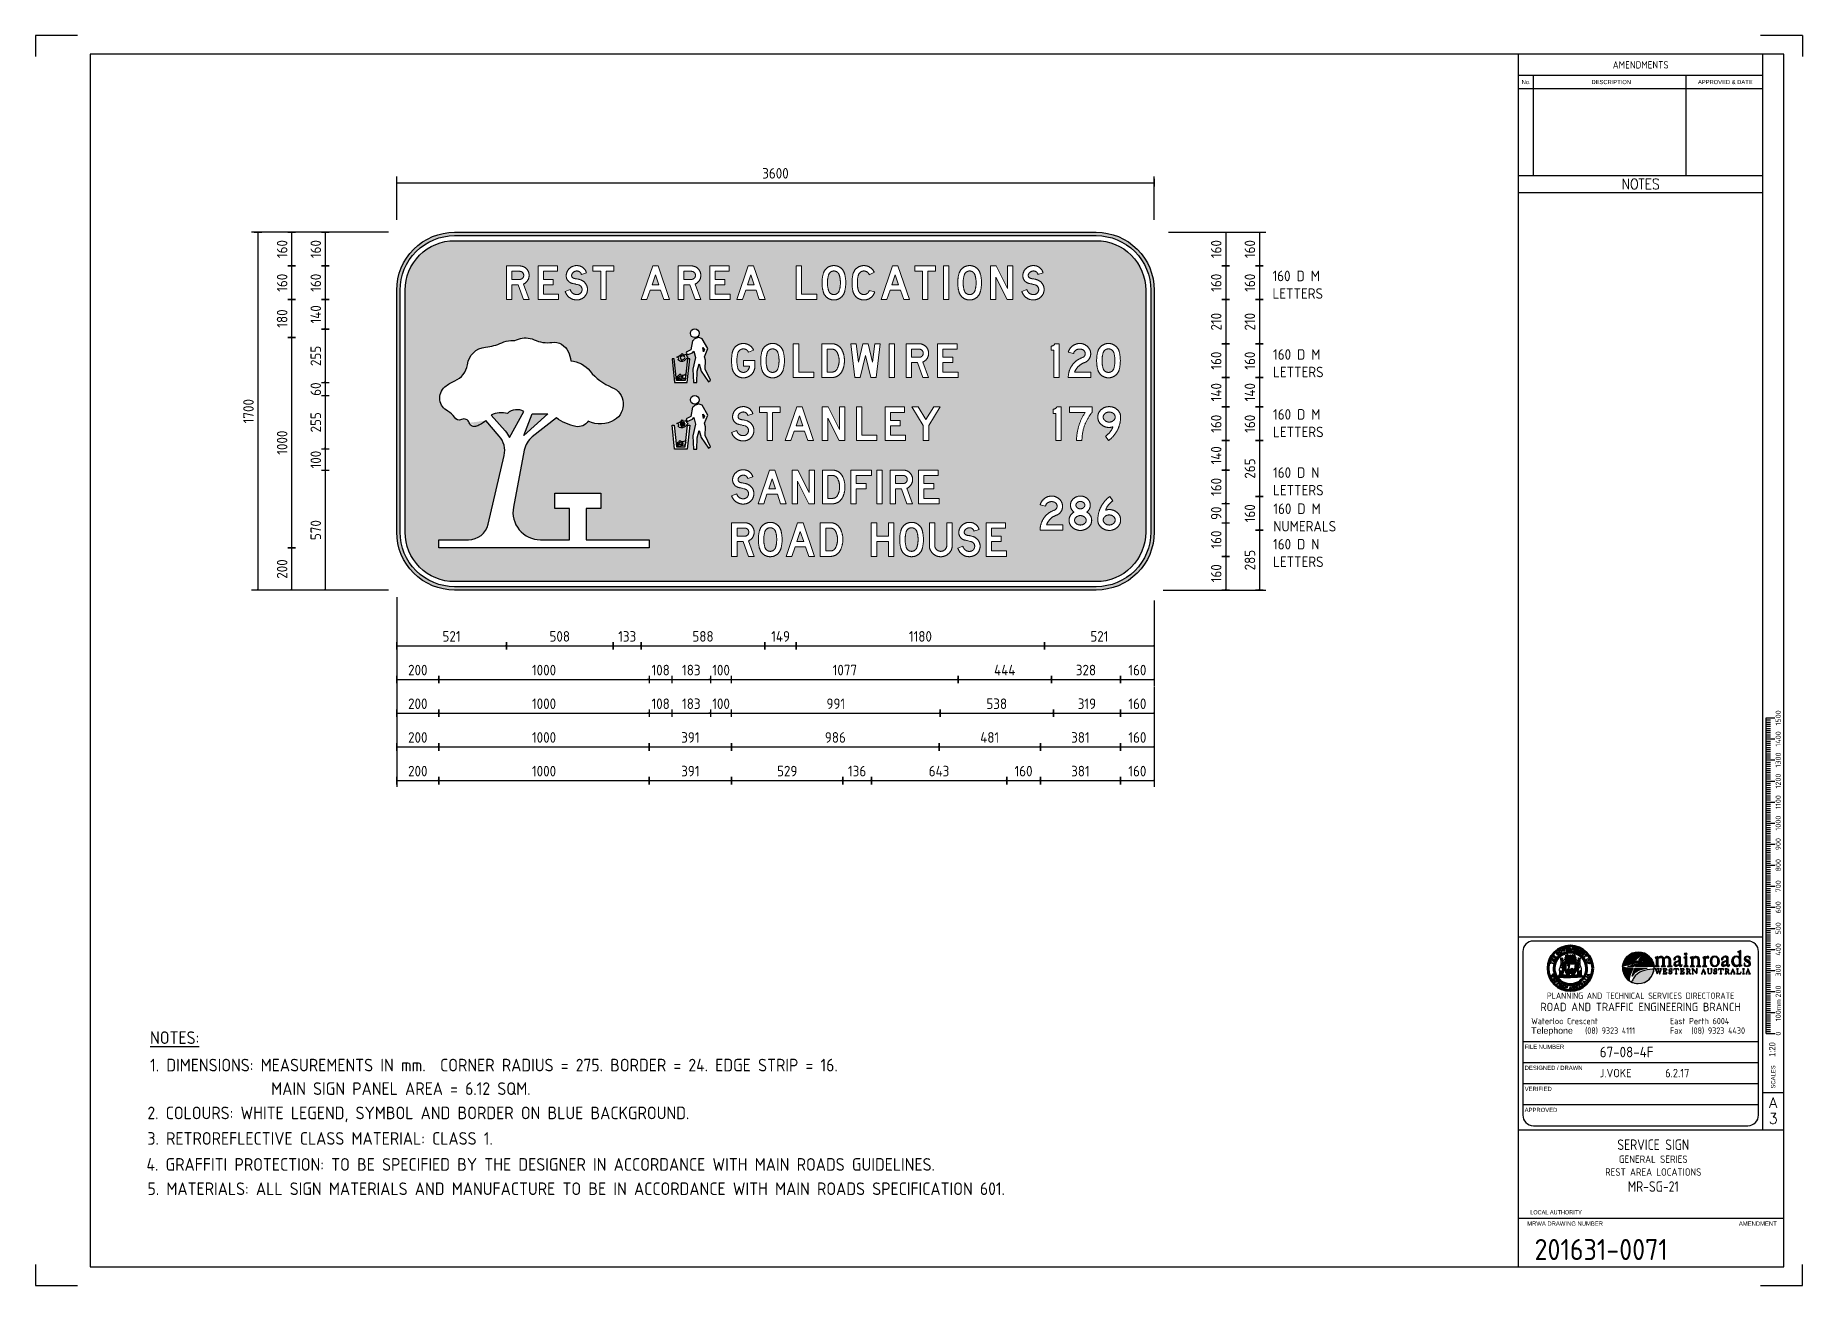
# Model space of a CAD drawing. Extents: x 0 to 420, y 0 to 297.
import ezdxf
from ezdxf.enums import TextEntityAlignment as Align

# ---------------------------------------------------------------- set-up
doc = ezdxf.new("R2010")
doc.units = 0
doc.header["$LTSCALE"] = 0.3
doc.layers.get('0').update_dxf_attribs({"linetype": 'CONTINUOUS'})
doc.layers.get('DEFPOINTS').update_dxf_attribs({"linetype": 'CONTINUOUS'})
for name, color, linetype in [('BLUE', 162, 'CONTINUOUS'), ('comments', 4, 'CONTINUOUS'), ('L18', 4, 'CONTINUOUS'), ('L35', 3, 'CONTINUOUS'), ('State Govt Logo', 4, 'CONTINUOUS'), ('T25', 1, 'CONTINUOUS'), ('TBLK18', 4, 'CONTINUOUS'), ('TBLK25', 1, 'CONTINUOUS'), ('TBLK35', 3, 'CONTINUOUS'), ('TBLK50', 7, 'CONTINUOUS')]:
    doc.layers.add(name, color=color, linetype=linetype)
doc.styles.add('HELV', font='helvs.shx')
doc.styles.add('HELVL', font='helvl', dxfattribs={"width": 0.8})
doc.styles.add('ISO', font='iso.shx')
doc.styles.add('ROMAND', font='romand')
doc.dimstyles.new('SIGNSDIM', dxfattribs={"dimtxt": 2.5, "dimasz": 0.2, "dimexe": 1.5, "dimexo": 2, "dimgap": 1, "dimtad": 1, "dimtoh": 1, "dimdec": 4, "dimlfac": 20, "dimrnd": 1, "dimdsep": 46, "dimtxsty": 'ISO', "dimblk": 'SGNDIM', "dimcen": 2.5, "dimse2": 1, "dimadec": 0, "dimazin": 0, "dimtfac": 1, "dimtdec": 4, "dimtix": 1, "dimtmove": 0, "dimatfit": 3, "dimldrblk": 'SGNDIM', "dimfxl": 1, "dimtolj": 1, "dimtzin": 0, "dimarcsym": 0})

msp = doc.modelspace()

# ---------------------------------------------------------------- texts
at = {"layer": 'T25', "color": 3, "style": 'ISO'}
for s, p in [('%%UNOTES:', (27.2606732, 57.4120629)), ('1. DIMENSIONS: MEASUREMENTS IN mm.  CORNER RADIUS = 275. BORDER = 24. EDGE STRIP = 16.', (27.2606732, 50.8914067)), ('MAIN SIGN PANEL AREA = 6.12 SQM.', (56.0432744, 45.3008658)), ('2. COLOURS: WHITE LEGEND, SYMBOL AND BORDER ON BLUE BACKGROUND.', (26.6320025, 39.5281389)), ('3. RETROREFLECTIVE CLASS MATERIAL: CLASS 1.', (26.6605412, 33.4668632)), ('4. GRAFFITI PROTECTION: TO BE SPECIFIED BY THE DESIGNER IN ACCORDANCE WITH MAIN ROADS GUIDELINES.', (26.4058141, 27.2951151)), ('5. MATERIALS: ALL SIGN MATERIALS AND MANUFACTURE TO BE IN ACCORDANCE WITH MAIN ROADS SPECIFICATION 601.', (26.6633473, 21.5192991))]:
    msp.add_text(s, height=3, dxfattribs=at).set_placement(p)

# ---------------------------------------------------------------- blocks, each defined once
blk = doc.blocks.new('A3BBLK')
at = {"layer": 'TBLK25'}
for p, q in [((10, 297), (0, 297)), ((0, 297), (0, 292)), ((420, 297), (410, 297)), ((420, 297), (420, 292)), ((0, 5), (0, 0)), ((420, 0), (420, 5)), ((0, 0), (10, 0)), ((410, 0), (420, 0))]:
    blk.add_line(p, q, dxfattribs=at)
at = {"layer": 'TBLK50'}
for p, q in [((415.5, 292.5), (13, 292.5)), ((13, 292.5), (13, 4.5)), ((352.5, 4.5), (352.5, 292.5)), ((415.5, 4.5), (415.5, 292.5)), ((13, 4.5), (415.5, 4.5))]:
    blk.add_line(p, q, dxfattribs=at)
blk = doc.blocks.new('MR logo')
at = {"layer": 'TBLK18'}
h = blk.add_hatch(color=256, dxfattribs=at)
edge = h.paths.add_edge_path()
edge.add_spline(control_points=[(0, -6.23), (-0.73, -5.99), (-1.5, -5.86), (-2.31, -5.86), (-2.31, -5.86), (-6.25, -5.86), (-9.48, -8.89), (-9.79, -12.74), (-9.79, -12.74), (-9.75, -12.71), (-9.7, -12.69), (-9.65, -12.67), (-9.65, -12.67), (-9.26, -12.56), (-5.85, -11.67), (-3.32, -11.01), (-3.32, -11.01), (-3.32, -11.01), (-3.32, -11.01), (-3.32, -11.01), (-3.32, -11.01), (-3.32, -11.01), (-3.31, -11.01), (-3.31, -11.01), (-3.31, -11.01), (-3.13, -10.71), (-2.94, -10.4), (-2.74, -10.09), (-2.74, -10.09), (-2.74, -10.09), (-2.74, -10.09), (-2.74, -10.09), (-2.74, -10.09), (-2.74, -10.09), (-2.74, -10.08), (-2.74, -10.08), (-2.74, -10.08), (-3.11, -10.04), (-3.47, -9.99), (-3.74, -9.94), (-3.74, -9.94), (-4.49, -9.8), (-1.74, -8.48), (-0.5, -6.89), (-0.5, -6.89), (-0.33, -6.7), (-0.26, -6.56), (0, -6.23)], knot_values=[0, 0, 0, 0, 0.083333, 0.083333, 0.083333, 0.083433, 0.166667, 0.166667, 0.166667, 0.166767, 0.25, 0.25, 0.25, 0.2501, 0.333333, 0.333333, 0.333333, 0.333433, 0.416667, 0.416667, 0.416667, 0.416767, 0.5, 0.5, 0.5, 0.5001, 0.583333, 0.583333, 0.583333, 0.583433, 0.666667, 0.666667, 0.666667, 0.666767, 0.75, 0.75, 0.75, 0.7501, 0.833333, 0.833333, 0.833333, 0.833433, 0.916667, 0.916667, 0.916667, 0.916767, 1, 1, 1, 1], degree=3, periodic=0)
h = blk.add_hatch(color=256, dxfattribs=at)
edge = h.paths.add_edge_path()
edge.add_spline(control_points=[(5.17, -12.87), (4.97, -9.81), (2.93, -7.24), (0.15, -6.27), (0.15, -6.27), (-0.72, -7.58), (-1.46, -8.75), (-2.1, -9.85), (-2.1, -9.85), (-2.1, -9.85), (-2.1, -9.85), (-2.1, -9.85), (-2.1, -9.85), (-2.1, -9.85), (-2.1, -9.85), (-2.1, -9.85), (-2.1, -9.85), (-1.46, -9.9), (-0.73, -9.97), (-0.29, -10.01), (-0.29, -10.01), (0.34, -10.07), (0.72, -10.24), (0, -10.47), (0, -10.47), (-0.6, -10.65), (-1.74, -11.01), (-2.95, -11.38), (-2.95, -11.38), (-2.93, -11.35), (-3.39, -12.25), (-3.62, -12.76), (-3.62, -12.76), (-3.62, -12.76), (-3.32, -12.76), (-3.32, -12.76), (-3.32, -12.76), (-3.32, -12.76), (-3.32, -12.76), (-3.32, -12.76), (-3.32, -12.76), (-0.78, -12.75), (1.84, -12.74), (4.53, -12.74), (4.53, -12.74), (4.81, -12.74), (5.03, -12.79), (5.17, -12.87)], knot_values=[0, 0, 0, 0, 0.083333, 0.083333, 0.083333, 0.083433, 0.166667, 0.166667, 0.166667, 0.166767, 0.25, 0.25, 0.25, 0.2501, 0.333333, 0.333333, 0.333333, 0.333433, 0.416667, 0.416667, 0.416667, 0.416767, 0.5, 0.5, 0.5, 0.5001, 0.583333, 0.583333, 0.583333, 0.583433, 0.666667, 0.666667, 0.666667, 0.666767, 0.75, 0.75, 0.75, 0.7501, 0.833333, 0.833333, 0.833333, 0.833433, 0.916667, 0.916667, 0.916667, 0.916767, 1, 1, 1, 1], degree=3, periodic=0)
h = blk.add_hatch(color=256, dxfattribs=at)
edge = h.paths.add_edge_path()
edge.add_spline(control_points=[(5.62, -12.7), (5.62, -12.7), (5.62, -12.5), (5.62, -12.5), (5.62, -12.5), (6.08, -12.47), (6.22, -12.47), (6.22, -11.91), (6.22, -11.91), (6.22, -11.91), (6.22, -9.16), (6.22, -9.16), (6.22, -9.16), (6.22, -8.8), (6, -8.68), (5.69, -8.54), (5.69, -8.54), (5.69, -8.54), (5.69, -8.45), (5.69, -8.45), (5.69, -8.45), (6.19, -8.36), (6.6, -8.12), (7.04, -7.95), (7.04, -7.95), (7.04, -7.95), (7.04, -8.82), (7.04, -8.82), (7.04, -8.82), (7.51, -8.3), (7.89, -7.95), (8.62, -7.95), (8.62, -7.95), (9.26, -7.95), (9.71, -8.33), (9.98, -8.89), (9.98, -8.89), (10.4, -8.4), (10.87, -7.95), (11.54, -7.95), (11.54, -7.95), (12.51, -7.95), (13.11, -8.91), (13.11, -9.67), (13.11, -9.67), (13.11, -9.67), (13.11, -11.91), (13.11, -11.91), (13.11, -11.91), (13.09, -12.47), (13.14, -12.47), (13.75, -12.5), (13.75, -12.5), (13.75, -12.5), (13.75, -12.7), (13.75, -12.7), (13.75, -12.7), (13.75, -12.7), (11.66, -12.7), (11.66, -12.7), (11.66, -12.7), (11.66, -12.7), (11.66, -12.5), (11.66, -12.5), (11.66, -12.5), (12.19, -12.47), (12.27, -12.47), (12.27, -11.91), (12.27, -11.91), (12.27, -11.91), (12.27, -9.63), (12.27, -9.63), (12.27, -9.63), (12.27, -8.91), (11.91, -8.42), (11.16, -8.42), (11.16, -8.42), (10.68, -8.42), (10.09, -8.86), (10.09, -9.36), (10.09, -9.36), (10.09, -9.36), (10.09, -11.91), (10.09, -11.91), (10.09, -11.91), (10.09, -12.47), (10.29, -12.47), (10.68, -12.5), (10.68, -12.5), (10.68, -12.5), (10.68, -12.7), (10.68, -12.7), (10.68, -12.7), (10.68, -12.7), (8.64, -12.7), (8.64, -12.7), (8.64, -12.7), (8.64, -12.7), (8.64, -12.5), (8.64, -12.5), (8.64, -12.5), (9.2, -12.47), (9.24, -12.45), (9.24, -11.89), (9.24, -11.89), (9.24, -11.89), (9.24, -9.57), (9.24, -9.57), (9.24, -9.57), (9.24, -8.88), (9, -8.42), (8.22, -8.42), (8.22, -8.42), (7.46, -8.42), (7.07, -9.06), (7.07, -9.26), (7.07, -9.26), (7.07, -9.26), (7.07, -11.91), (7.07, -11.91), (7.07, -11.91), (7.07, -12.47), (7.27, -12.47), (7.63, -12.5), (7.63, -12.5), (7.63, -12.5), (7.63, -12.7), (7.63, -12.7), (7.63, -12.7), (7.63, -12.7), (5.62, -12.7), (5.62, -12.7)], knot_values=[0, 0, 0, 0, 0.030303, 0.030303, 0.030303, 0.030403, 0.060606, 0.060606, 0.060606, 0.060706, 0.090909, 0.090909, 0.090909, 0.091009, 0.121212, 0.121212, 0.121212, 0.121312, 0.151515, 0.151515, 0.151515, 0.151615, 0.181818, 0.181818, 0.181818, 0.181918, 0.212121, 0.212121, 0.212121, 0.212221, 0.242424, 0.242424, 0.242424, 0.242524, 0.272727, 0.272727, 0.272727, 0.272827, 0.30303, 0.30303, 0.30303, 0.30313, 0.333333, 0.333333, 0.333333, 0.333433, 0.363636, 0.363636, 0.363636, 0.363736, 0.393939, 0.393939, 0.393939, 0.394039, 0.424242, 0.424242, 0.424242, 0.424342, 0.454545, 0.454545, 0.454545, 0.454645, 0.484848, 0.484848, 0.484848, 0.484948, 0.515152, 0.515152, 0.515152, 0.515252, 0.545455, 0.545455, 0.545455, 0.545555, 0.575758, 0.575758, 0.575758, 0.575858, 0.606061, 0.606061, 0.606061, 0.606161, 0.636364, 0.636364, 0.636364, 0.636464, 0.666667, 0.666667, 0.666667, 0.666767, 0.69697, 0.69697, 0.69697, 0.69707, 0.727273, 0.727273, 0.727273, 0.727373, 0.757576, 0.757576, 0.757576, 0.757676, 0.787879, 0.787879, 0.787879, 0.787979, 0.818182, 0.818182, 0.818182, 0.818282, 0.848485, 0.848485, 0.848485, 0.848585, 0.878788, 0.878788, 0.878788, 0.878888, 0.909091, 0.909091, 0.909091, 0.909191, 0.939394, 0.939394, 0.939394, 0.939494, 0.969697, 0.969697, 0.969697, 0.969797, 1, 1, 1, 1], degree=3, periodic=0)
h = blk.add_hatch(color=256, dxfattribs=at)
edge = h.paths.add_edge_path()
edge.add_spline(control_points=[(17.02, -8.7), (17.02, -8.27), (16.75, -8.14), (16.35, -8.14), (16.35, -8.14), (15.97, -8.14), (15.41, -8.38), (15.41, -8.66), (15.41, -8.66), (15.41, -8.72), (15.42, -8.79), (15.42, -8.89), (15.42, -8.89), (15.42, -9.3), (15.33, -9.59), (14.87, -9.59), (14.87, -9.59), (14.68, -9.59), (14.55, -9.4), (14.55, -9.23), (14.55, -9.23), (14.55, -8.99), (14.71, -8.77), (14.93, -8.57), (14.93, -8.57), (15.42, -8.16), (16.19, -7.83), (16.82, -7.83), (16.82, -7.83), (17.48, -7.83), (17.83, -8.23), (17.83, -8.87), (17.83, -8.87), (17.83, -8.87), (17.83, -11.74), (17.83, -11.74), (17.83, -11.74), (17.83, -11.92), (17.83, -12.25), (18.07, -12.25), (18.07, -12.25), (18.25, -12.25), (18.34, -12.02), (18.37, -11.89), (18.37, -11.89), (18.37, -11.89), (18.55, -11.89), (18.55, -11.89), (18.55, -11.89), (18.49, -12.4), (18.28, -12.7), (17.76, -12.7), (17.76, -12.7), (17.37, -12.7), (17.03, -12.33), (17.02, -11.96), (17.02, -11.96), (16.52, -12.33), (16.18, -12.7), (15.51, -12.7), (15.51, -12.7), (15.02, -12.7), (14.56, -12.3), (14.56, -11.79), (14.56, -11.79), (14.56, -10.61), (16.15, -10.24), (17.02, -9.87), (17.02, -9.87), (17.02, -9.87), (17.02, -8.7), (17.02, -8.7)], knot_values=[0, 0, 0, 0, 0.055556, 0.055556, 0.055556, 0.055656, 0.111111, 0.111111, 0.111111, 0.111211, 0.166667, 0.166667, 0.166667, 0.166767, 0.222222, 0.222222, 0.222222, 0.222322, 0.277778, 0.277778, 0.277778, 0.277878, 0.333333, 0.333333, 0.333333, 0.333433, 0.388889, 0.388889, 0.388889, 0.388989, 0.444444, 0.444444, 0.444444, 0.444544, 0.5, 0.5, 0.5, 0.5001, 0.555556, 0.555556, 0.555556, 0.555656, 0.611111, 0.611111, 0.611111, 0.611211, 0.666667, 0.666667, 0.666667, 0.666767, 0.722222, 0.722222, 0.722222, 0.722322, 0.777778, 0.777778, 0.777778, 0.777878, 0.833333, 0.833333, 0.833333, 0.833433, 0.888889, 0.888889, 0.888889, 0.888989, 0.944444, 0.944444, 0.944444, 0.944544, 1, 1, 1, 1], degree=3, periodic=0)
edge = h.paths.add_edge_path(flags=16)
edge.add_spline(control_points=[(17.02, -10.11), (16.53, -10.32), (15.29, -10.67), (15.29, -11.34), (15.29, -11.34), (15.29, -11.78), (15.61, -12.14), (16.06, -12.14), (16.06, -12.14), (16.47, -12.14), (16.7, -11.96), (17.02, -11.72), (17.02, -11.72), (17.02, -11.72), (17.02, -10.11), (17.02, -10.11)], knot_values=[0, 0, 0, 0, 0.25, 0.25, 0.25, 0.2501, 0.5, 0.5, 0.5, 0.5001, 0.75, 0.75, 0.75, 0.7501, 1, 1, 1, 1], degree=3, periodic=0)
h = blk.add_hatch(color=256, dxfattribs=at)
edge = h.paths.add_edge_path()
edge.add_spline(control_points=[(19.33, -12.7), (19.33, -12.7), (19.33, -12.5), (19.33, -12.5), (19.33, -12.5), (19.81, -12.47), (19.95, -12.47), (19.95, -11.91), (19.95, -11.91), (19.95, -11.91), (19.95, -9.33), (19.95, -9.33), (19.95, -9.33), (19.95, -9.11), (19.95, -8.8), (19.76, -8.68), (19.76, -8.68), (19.62, -8.6), (19.53, -8.59), (19.37, -8.57), (19.37, -8.57), (19.37, -8.57), (19.37, -8.47), (19.37, -8.47), (19.37, -8.47), (19.83, -8.27), (20.32, -8.08), (20.8, -7.89), (20.8, -7.89), (20.8, -7.89), (20.8, -11.91), (20.8, -11.91), (20.8, -11.91), (20.8, -12.47), (20.94, -12.47), (21.39, -12.5), (21.39, -12.5), (21.39, -12.5), (21.39, -12.7), (21.39, -12.7), (21.39, -12.7), (21.39, -12.7), (19.33, -12.7), (19.33, -12.7)], knot_values=[0, 0, 0, 0, 0.090909, 0.090909, 0.090909, 0.091009, 0.181818, 0.181818, 0.181818, 0.181918, 0.272727, 0.272727, 0.272727, 0.272827, 0.363636, 0.363636, 0.363636, 0.363736, 0.454545, 0.454545, 0.454545, 0.454645, 0.545455, 0.545455, 0.545455, 0.545555, 0.636364, 0.636364, 0.636364, 0.636464, 0.727273, 0.727273, 0.727273, 0.727373, 0.818182, 0.818182, 0.818182, 0.818282, 0.909091, 0.909091, 0.909091, 0.909191, 1, 1, 1, 1], degree=3, periodic=0)
h = blk.add_hatch(color=256, dxfattribs=at)
edge = h.paths.add_edge_path()
edge.add_spline(control_points=[(19.69, -6.85), (19.69, -7.16), (19.95, -7.42), (20.26, -7.42), (20.26, -7.42), (20.58, -7.42), (20.83, -7.16), (20.83, -6.85), (20.83, -6.85), (20.83, -6.53), (20.58, -6.28), (20.26, -6.28), (20.26, -6.28), (19.95, -6.28), (19.69, -6.53), (19.69, -6.85)], knot_values=[0, 0, 0, 0, 0.25, 0.25, 0.25, 0.2501, 0.5, 0.5, 0.5, 0.5001, 0.75, 0.75, 0.75, 0.7501, 1, 1, 1, 1], degree=3, periodic=0)
h = blk.add_hatch(color=256, dxfattribs=at)
edge = h.paths.add_edge_path()
edge.add_spline(control_points=[(22.29, -12.7), (22.29, -12.7), (22.29, -12.5), (22.29, -12.5), (22.29, -12.5), (22.77, -12.47), (22.91, -12.47), (22.91, -11.91), (22.91, -11.91), (22.91, -11.91), (22.91, -9.24), (22.91, -9.24), (22.91, -9.24), (22.91, -8.84), (22.76, -8.68), (22.39, -8.57), (22.39, -8.57), (22.39, -8.57), (22.39, -8.45), (22.39, -8.45), (22.39, -8.45), (22.87, -8.31), (23.3, -8.12), (23.76, -7.95), (23.76, -7.95), (23.76, -7.95), (23.76, -8.77), (23.76, -8.77), (23.76, -8.77), (24.2, -8.31), (24.54, -7.95), (25.22, -7.95), (25.22, -7.95), (25.99, -7.95), (26.78, -8.56), (26.78, -9.36), (26.78, -9.36), (26.78, -9.36), (26.78, -11.91), (26.78, -11.91), (26.78, -11.91), (26.78, -12.47), (27.07, -12.47), (27.44, -12.5), (27.44, -12.5), (27.44, -12.5), (27.44, -12.7), (27.44, -12.7), (27.44, -12.7), (27.44, -12.7), (25.31, -12.7), (25.31, -12.7), (25.31, -12.7), (25.31, -12.7), (25.31, -12.5), (25.31, -12.5), (25.31, -12.5), (25.8, -12.47), (25.93, -12.47), (25.93, -11.91), (25.93, -11.91), (25.93, -11.91), (25.93, -9.55), (25.93, -9.55), (25.93, -9.55), (25.93, -8.87), (25.56, -8.42), (24.87, -8.42), (24.87, -8.42), (24.4, -8.42), (23.76, -8.87), (23.76, -9.36), (23.76, -9.36), (23.76, -9.36), (23.76, -11.91), (23.76, -11.91), (23.76, -11.91), (23.76, -12.47), (23.9, -12.47), (24.36, -12.5), (24.36, -12.5), (24.36, -12.5), (24.36, -12.7), (24.36, -12.7), (24.36, -12.7), (24.36, -12.7), (22.29, -12.7), (22.29, -12.7)], knot_values=[0, 0, 0, 0, 0.045455, 0.045455, 0.045455, 0.045555, 0.090909, 0.090909, 0.090909, 0.091009, 0.136364, 0.136364, 0.136364, 0.136464, 0.181818, 0.181818, 0.181818, 0.181918, 0.227273, 0.227273, 0.227273, 0.227373, 0.272727, 0.272727, 0.272727, 0.272827, 0.318182, 0.318182, 0.318182, 0.318282, 0.363636, 0.363636, 0.363636, 0.363736, 0.409091, 0.409091, 0.409091, 0.409191, 0.454545, 0.454545, 0.454545, 0.454645, 0.5, 0.5, 0.5, 0.5001, 0.545455, 0.545455, 0.545455, 0.545555, 0.590909, 0.590909, 0.590909, 0.591009, 0.636364, 0.636364, 0.636364, 0.636464, 0.681818, 0.681818, 0.681818, 0.681918, 0.727273, 0.727273, 0.727273, 0.727373, 0.772727, 0.772727, 0.772727, 0.772827, 0.818182, 0.818182, 0.818182, 0.818282, 0.863636, 0.863636, 0.863636, 0.863736, 0.909091, 0.909091, 0.909091, 0.909191, 0.954545, 0.954545, 0.954545, 0.954645, 1, 1, 1, 1], degree=3, periodic=0)
h = blk.add_hatch(color=256, dxfattribs=at)
edge = h.paths.add_edge_path()
edge.add_spline(control_points=[(28.2, -12.7), (28.2, -12.7), (28.2, -12.5), (28.2, -12.5), (28.2, -12.5), (28.67, -12.47), (28.81, -12.47), (28.81, -11.91), (28.81, -11.91), (28.81, -11.91), (28.81, -9.19), (28.81, -9.19), (28.81, -9.19), (28.81, -8.77), (28.69, -8.75), (28.32, -8.57), (28.32, -8.57), (28.32, -8.57), (28.32, -8.47), (28.32, -8.47), (28.32, -8.47), (28.76, -8.31), (29.19, -8.09), (29.63, -7.92), (29.63, -7.92), (29.63, -7.92), (29.63, -8.69), (29.63, -8.69), (29.63, -8.69), (29.9, -8.38), (30.24, -7.87), (30.71, -7.87), (30.71, -7.87), (31.02, -7.87), (31.27, -8.04), (31.27, -8.36), (31.27, -8.36), (31.27, -8.6), (31.09, -8.77), (30.87, -8.77), (30.87, -8.77), (30.7, -8.77), (30.51, -8.59), (30.24, -8.59), (30.24, -8.59), (30.05, -8.59), (29.66, -8.89), (29.66, -9.06), (29.66, -9.06), (29.66, -9.06), (29.66, -11.91), (29.66, -11.91), (29.66, -11.91), (29.66, -12.47), (29.8, -12.47), (30.34, -12.5), (30.34, -12.5), (30.34, -12.5), (30.34, -12.7), (30.34, -12.7), (30.34, -12.7), (30.34, -12.7), (28.2, -12.7), (28.2, -12.7)], knot_values=[0, 0, 0, 0, 0.0625, 0.0625, 0.0625, 0.0626, 0.125, 0.125, 0.125, 0.1251, 0.1875, 0.1875, 0.1875, 0.1876, 0.25, 0.25, 0.25, 0.2501, 0.3125, 0.3125, 0.3125, 0.3126, 0.375, 0.375, 0.375, 0.3751, 0.4375, 0.4375, 0.4375, 0.4376, 0.5, 0.5, 0.5, 0.5001, 0.5625, 0.5625, 0.5625, 0.5626, 0.625, 0.625, 0.625, 0.6251, 0.6875, 0.6875, 0.6875, 0.6876, 0.75, 0.75, 0.75, 0.7501, 0.8125, 0.8125, 0.8125, 0.8126, 0.875, 0.875, 0.875, 0.8751, 0.9375, 0.9375, 0.9375, 0.9376, 1, 1, 1, 1], degree=3, periodic=0)
h = blk.add_hatch(color=256, dxfattribs=at)
edge = h.paths.add_edge_path(flags=16)
edge.add_spline(control_points=[(34.06, -8.04), (33.07, -8.04), (32.7, -9.17), (32.7, -10.26), (32.7, -10.26), (32.7, -11.36), (33.07, -12.5), (34.06, -12.5), (34.06, -12.5), (35.06, -12.5), (35.42, -11.36), (35.42, -10.26), (35.42, -10.26), (35.42, -9.17), (35.06, -8.04), (34.06, -8.04)], knot_values=[0, 0, 0, 0, 0.25, 0.25, 0.25, 0.2501, 0.5, 0.5, 0.5, 0.5001, 0.75, 0.75, 0.75, 0.7501, 1, 1, 1, 1], degree=3, periodic=0)
edge = h.paths.add_edge_path()
edge.add_spline(control_points=[(34.06, -12.7), (32.69, -12.7), (31.79, -11.62), (31.79, -10.26), (31.79, -10.26), (31.79, -8.91), (32.69, -7.83), (34.06, -7.83), (34.06, -7.83), (35.43, -7.83), (36.34, -8.91), (36.34, -10.26), (36.34, -10.26), (36.34, -11.62), (35.43, -12.7), (34.06, -12.7)], knot_values=[0, 0, 0, 0, 0.25, 0.25, 0.25, 0.2501, 0.5, 0.5, 0.5, 0.5001, 0.75, 0.75, 0.75, 0.7501, 1, 1, 1, 1], degree=3, periodic=0)
h = blk.add_hatch(color=256, dxfattribs=at)
edge = h.paths.add_edge_path(flags=16)
edge.add_spline(control_points=[(39.64, -10.11), (39.17, -10.32), (37.92, -10.67), (37.92, -11.34), (37.92, -11.34), (37.92, -11.78), (38.24, -12.14), (38.7, -12.14), (38.7, -12.14), (39.1, -12.14), (39.34, -11.96), (39.64, -11.72), (39.64, -11.72), (39.64, -11.72), (39.64, -10.11), (39.64, -10.11)], knot_values=[0, 0, 0, 0, 0.25, 0.25, 0.25, 0.2501, 0.5, 0.5, 0.5, 0.5001, 0.75, 0.75, 0.75, 0.7501, 1, 1, 1, 1], degree=3, periodic=0)
edge = h.paths.add_edge_path()
edge.add_spline(control_points=[(39.64, -8.7), (39.64, -8.27), (39.38, -8.14), (38.98, -8.14), (38.98, -8.14), (38.59, -8.14), (38.04, -8.38), (38.04, -8.66), (38.04, -8.66), (38.04, -8.72), (38.05, -8.79), (38.05, -8.89), (38.05, -8.89), (38.05, -9.3), (37.97, -9.59), (37.5, -9.59), (37.5, -9.59), (37.31, -9.59), (37.18, -9.4), (37.18, -9.23), (37.18, -9.23), (37.18, -8.99), (37.34, -8.77), (37.57, -8.57), (37.57, -8.57), (38.05, -8.16), (38.82, -7.83), (39.46, -7.83), (39.46, -7.83), (40.11, -7.83), (40.46, -8.23), (40.46, -8.87), (40.46, -8.87), (40.46, -8.87), (40.46, -11.74), (40.46, -11.74), (40.46, -11.74), (40.46, -11.92), (40.46, -12.25), (40.71, -12.25), (40.71, -12.25), (40.88, -12.25), (40.98, -12.02), (41.01, -11.89), (41.01, -11.89), (41.01, -11.89), (41.18, -11.89), (41.18, -11.89), (41.18, -11.89), (41.13, -12.4), (40.92, -12.7), (40.4, -12.7), (40.4, -12.7), (40, -12.7), (39.67, -12.33), (39.66, -11.96), (39.66, -11.96), (39.15, -12.33), (38.81, -12.7), (38.15, -12.7), (38.15, -12.7), (37.65, -12.7), (37.19, -12.3), (37.19, -11.79), (37.19, -11.79), (37.19, -10.61), (38.78, -10.24), (39.64, -9.87), (39.64, -9.87), (39.64, -9.87), (39.64, -8.7), (39.64, -8.7)], knot_values=[0, 0, 0, 0, 0.055556, 0.055556, 0.055556, 0.055656, 0.111111, 0.111111, 0.111111, 0.111211, 0.166667, 0.166667, 0.166667, 0.166767, 0.222222, 0.222222, 0.222222, 0.222322, 0.277778, 0.277778, 0.277778, 0.277878, 0.333333, 0.333333, 0.333333, 0.333433, 0.388889, 0.388889, 0.388889, 0.388989, 0.444444, 0.444444, 0.444444, 0.444544, 0.5, 0.5, 0.5, 0.5001, 0.555556, 0.555556, 0.555556, 0.555656, 0.611111, 0.611111, 0.611111, 0.611211, 0.666667, 0.666667, 0.666667, 0.666767, 0.722222, 0.722222, 0.722222, 0.722322, 0.777778, 0.777778, 0.777778, 0.777878, 0.833333, 0.833333, 0.833333, 0.833433, 0.888889, 0.888889, 0.888889, 0.888989, 0.944444, 0.944444, 0.944444, 0.944544, 1, 1, 1, 1], degree=3, periodic=0)
h = blk.add_hatch(color=256, dxfattribs=at)
edge = h.paths.add_edge_path(flags=16)
edge.add_spline(control_points=[(45.62, -9.56), (45.62, -8.21), (44.68, -8.03), (44.35, -8.03), (44.35, -8.03), (43.23, -8.03), (42.92, -9.19), (42.92, -10.1), (42.92, -10.1), (42.92, -11.92), (44.01, -12.25), (44.47, -12.25), (44.47, -12.25), (44.93, -12.25), (45.32, -12.02), (45.62, -11.7), (45.62, -11.7), (45.62, -11.7), (45.62, -9.56), (45.62, -9.56)], knot_values=[0, 0, 0, 0, 0.2, 0.2, 0.2, 0.2001, 0.4, 0.4, 0.4, 0.4001, 0.6, 0.6, 0.6, 0.6001, 0.8, 0.8, 0.8, 0.8001, 1, 1, 1, 1], degree=3, periodic=0)
edge = h.paths.add_edge_path()
edge.add_spline(control_points=[(45.6, -6.47), (45.6, -6.23), (45.61, -5.97), (45.33, -5.85), (45.33, -5.85), (45.19, -5.79), (45.08, -5.77), (44.93, -5.77), (44.93, -5.77), (44.93, -5.77), (44.93, -5.68), (44.93, -5.68), (44.93, -5.68), (45.45, -5.5), (45.93, -5.26), (46.44, -5.09), (46.44, -5.09), (46.44, -5.09), (46.44, -12.04), (46.44, -12.04), (46.44, -12.04), (46.44, -12.04), (47, -12.21), (47, -12.21), (47, -12.21), (47, -12.21), (47, -12.29), (47, -12.29), (47, -12.29), (47, -12.29), (45.6, -12.7), (45.6, -12.7), (45.6, -12.7), (45.6, -12.7), (45.6, -11.96), (45.6, -11.96), (45.6, -11.96), (45.6, -11.96), (45.58, -11.96), (45.58, -11.96), (45.58, -11.96), (45.21, -12.44), (44.72, -12.7), (44.1, -12.7), (44.1, -12.7), (42.77, -12.7), (42.03, -11.55), (42.03, -10.32), (42.03, -10.32), (42.03, -8.89), (42.88, -7.83), (44.36, -7.83), (44.36, -7.83), (44.78, -7.83), (45.2, -7.97), (45.6, -8.16), (45.6, -8.16), (45.6, -8.16), (45.6, -6.47), (45.6, -6.47)], knot_values=[0, 0, 0, 0, 0.066667, 0.066667, 0.066667, 0.066767, 0.133333, 0.133333, 0.133333, 0.133433, 0.2, 0.2, 0.2, 0.2001, 0.266667, 0.266667, 0.266667, 0.266767, 0.333333, 0.333333, 0.333333, 0.333433, 0.4, 0.4, 0.4, 0.4001, 0.466667, 0.466667, 0.466667, 0.466767, 0.533333, 0.533333, 0.533333, 0.533433, 0.6, 0.6, 0.6, 0.6001, 0.666667, 0.666667, 0.666667, 0.666767, 0.733333, 0.733333, 0.733333, 0.733433, 0.8, 0.8, 0.8, 0.8001, 0.866667, 0.866667, 0.866667, 0.866767, 0.933333, 0.933333, 0.933333, 0.933433, 1, 1, 1, 1], degree=3, periodic=0)
h = blk.add_hatch(color=256, dxfattribs=at)
edge = h.paths.add_edge_path()
edge.add_spline(control_points=[(48, -11.09), (48, -11.09), (48.13, -11.09), (48.13, -11.09), (48.13, -11.09), (48.32, -11.72), (48.54, -12.5), (49.35, -12.5), (49.35, -12.5), (49.97, -12.5), (50.29, -12.14), (50.29, -11.53), (50.29, -11.53), (50.29, -10.87), (49.62, -10.67), (49.14, -10.4), (49.14, -10.4), (48.54, -10.05), (48.01, -9.79), (48.01, -9.04), (48.01, -9.04), (48.01, -8.24), (48.75, -7.83), (49.47, -7.83), (49.47, -7.83), (49.95, -7.83), (50.42, -8.01), (50.87, -8.16), (50.87, -8.16), (50.87, -8.16), (50.87, -9.3), (50.87, -9.3), (50.87, -9.3), (50.87, -9.3), (50.7, -9.3), (50.7, -9.3), (50.7, -9.3), (50.58, -8.66), (50.14, -8.04), (49.42, -8.04), (49.42, -8.04), (48.98, -8.04), (48.69, -8.36), (48.69, -8.8), (48.69, -8.8), (48.69, -9.72), (51.1, -9.69), (51.1, -11.25), (51.1, -11.25), (51.1, -12.23), (50.25, -12.7), (49.37, -12.7), (49.37, -12.7), (48.89, -12.7), (48.43, -12.6), (48, -12.36), (48, -12.36), (48, -12.36), (48, -11.09), (48, -11.09)], knot_values=[0, 0, 0, 0, 0.066667, 0.066667, 0.066667, 0.066767, 0.133333, 0.133333, 0.133333, 0.133433, 0.2, 0.2, 0.2, 0.2001, 0.266667, 0.266667, 0.266667, 0.266767, 0.333333, 0.333333, 0.333333, 0.333433, 0.4, 0.4, 0.4, 0.4001, 0.466667, 0.466667, 0.466667, 0.466767, 0.533333, 0.533333, 0.533333, 0.533433, 0.6, 0.6, 0.6, 0.6001, 0.666667, 0.666667, 0.666667, 0.666767, 0.733333, 0.733333, 0.733333, 0.733433, 0.8, 0.8, 0.8, 0.8001, 0.866667, 0.866667, 0.866667, 0.866767, 0.933333, 0.933333, 0.933333, 0.933433, 1, 1, 1, 1], degree=3, periodic=0)
h = blk.add_hatch(color=256, dxfattribs=at)
edge = h.paths.add_edge_path()
edge.add_spline(control_points=[(-6.49, -19.58), (-8.49, -18.23), (-9.8, -15.94), (-9.81, -13.36), (-9.81, -13.36), (-9.8, -13.36), (-9.78, -13.37), (-9.76, -13.38), (-9.76, -13.38), (-9.76, -13.38), (-7.54, -13.43), (-4.93, -13.48), (-4.93, -13.48), (-4.93, -13.48), (-4.93, -13.48), (-4.93, -13.48), (-4.93, -13.48), (-4.93, -13.48), (-4.71, -13.49), (-4.71, -13.49), (-4.71, -13.49), (-5.79, -15.6), (-6.37, -17.32), (-6.5, -18.5), (-6.5, -18.5), (-6.54, -18.9), (-6.54, -19.28), (-6.49, -19.58)], knot_values=[0, 0, 0, 0, 0.142857, 0.142857, 0.142857, 0.142957, 0.285714, 0.285714, 0.285714, 0.285814, 0.428571, 0.428571, 0.428571, 0.428671, 0.571429, 0.571429, 0.571429, 0.571529, 0.714286, 0.714286, 0.714286, 0.714386, 0.857143, 0.857143, 0.857143, 0.857243, 1, 1, 1, 1], degree=3, periodic=0)
h = blk.add_hatch(color=256, dxfattribs=at)
edge = h.paths.add_edge_path()
edge.add_spline(control_points=[(-3.67, -11.61), (-5.39, -12.14), (-7.05, -12.67), (-7.25, -12.77), (-7.25, -12.77), (-6.3, -12.77), (-5.33, -12.76), (-4.36, -12.76), (-4.36, -12.76), (-4.36, -12.76), (-4.33, -12.76), (-4.33, -12.76), (-4.33, -12.76), (-4.12, -12.37), (-3.89, -11.97), (-3.67, -11.61), (-3.67, -11.61), (-3.67, -11.61), (-3.67, -11.61), (-3.67, -11.61)], knot_values=[0, 0, 0, 0, 0.2, 0.2, 0.2, 0.2001, 0.4, 0.4, 0.4, 0.4001, 0.6, 0.6, 0.6, 0.6001, 0.8, 0.8, 0.8, 0.8001, 1, 1, 1, 1], degree=3, periodic=0)
h = blk.add_hatch(color=256, dxfattribs=at)
edge = h.paths.add_edge_path()
edge.add_spline(control_points=[(5.18, -13.63), (5.04, -17.65), (1.74, -20.86), (-2.31, -20.86), (-2.31, -20.86), (-3.54, -20.86), (-4.7, -20.56), (-5.72, -20.03), (-5.72, -20.03), (-5.45, -19.83), (-5.1, -19.38), (-4.66, -18.6), (-4.66, -18.6), (-2.32, -14.44), (1.05, -14.48), (4.49, -13.92), (4.49, -13.92), (4.8, -13.87), (5.03, -13.76), (5.18, -13.63)], knot_values=[0, 0, 0, 0, 0.2, 0.2, 0.2, 0.2001, 0.4, 0.4, 0.4, 0.4001, 0.6, 0.6, 0.6, 0.6001, 0.8, 0.8, 0.8, 0.8001, 1, 1, 1, 1], degree=3, periodic=0)
h = blk.add_hatch(color=256, dxfattribs=at)
edge = h.paths.add_edge_path()
edge.add_spline(control_points=[(-3.94, -13.5), (-4.43, -14.7), (-4.82, -15.93), (-5.15, -17.32), (-5.15, -17.32), (-4.41, -15.04), (-0.2, -13.79), (1.95, -13.58), (1.95, -13.58), (0.58, -13.58), (-1.59, -13.55), (-3.68, -13.51), (-3.68, -13.51), (-3.68, -13.51), (-3.68, -13.51), (-3.68, -13.51), (-3.68, -13.51), (-3.68, -13.51), (-3.94, -13.5), (-3.94, -13.5)], knot_values=[0, 0, 0, 0, 0.2, 0.2, 0.2, 0.2001, 0.4, 0.4, 0.4, 0.4001, 0.6, 0.6, 0.6, 0.6001, 0.8, 0.8, 0.8, 0.8001, 1, 1, 1, 1], degree=3, periodic=0)
h = blk.add_hatch(color=256, dxfattribs=at)
edge = h.paths.add_edge_path()
edge.add_spline(control_points=[(-2.27, -10.14), (-2.4, -10.37), (-2.53, -10.61), (-2.66, -10.84), (-2.66, -10.84), (-2.65, -10.84), (-0.7, -10.33), (-0.56, -10.29), (-0.56, -10.29), (-0.56, -10.29), (-1.39, -10.23), (-2.26, -10.14), (-2.26, -10.14), (-2.26, -10.14), (-2.26, -10.14), (-2.26, -10.14), (-2.26, -10.14), (-2.26, -10.14), (-2.27, -10.14), (-2.27, -10.14)], knot_values=[0, 0, 0, 0, 0.2, 0.2, 0.2, 0.2001, 0.4, 0.4, 0.4, 0.4001, 0.6, 0.6, 0.6, 0.6001, 0.8, 0.8, 0.8, 0.8001, 1, 1, 1, 1], degree=3, periodic=0)
h = blk.add_hatch(color=256, dxfattribs=at)
edge = h.paths.add_edge_path()
edge.add_spline(control_points=[(5.57, -13.82), (5.57, -13.82), (6.41, -13.82), (6.41, -13.82), (6.41, -13.82), (6.41, -13.82), (6.41, -13.89), (6.41, -13.89), (6.41, -13.89), (6.26, -13.9), (6.15, -13.91), (6.15, -13.99), (6.15, -13.99), (6.15, -14), (6.15, -14.02), (6.17, -14.06), (6.17, -14.06), (6.17, -14.06), (6.76, -15.72), (6.76, -15.72), (6.76, -15.72), (6.76, -15.72), (6.77, -15.72), (6.77, -15.72), (6.77, -15.72), (6.77, -15.72), (7.2, -14.49), (7.2, -14.49), (7.2, -14.49), (7.2, -14.49), (7.09, -14.18), (7.09, -14.18), (7.09, -14.18), (7.06, -14.09), (7.02, -13.99), (6.96, -13.95), (6.96, -13.95), (6.9, -13.9), (6.81, -13.9), (6.73, -13.89), (6.73, -13.89), (6.73, -13.89), (6.73, -13.82), (6.73, -13.82), (6.73, -13.82), (6.73, -13.82), (7.72, -13.82), (7.72, -13.82), (7.72, -13.82), (7.72, -13.82), (7.72, -13.89), (7.72, -13.89), (7.72, -13.89), (7.59, -13.9), (7.42, -13.91), (7.42, -14.07), (7.42, -14.07), (7.42, -14.11), (7.51, -14.35), (7.53, -14.4), (7.53, -14.4), (7.53, -14.4), (7.98, -15.69), (7.98, -15.69), (7.98, -15.69), (7.98, -15.69), (7.98, -15.69), (7.98, -15.69), (7.98, -15.69), (7.98, -15.69), (8.21, -14.94), (8.21, -14.94), (8.21, -14.94), (8.27, -14.75), (8.44, -14.26), (8.44, -14.06), (8.44, -14.06), (8.44, -13.91), (8.28, -13.91), (8.16, -13.89), (8.16, -13.89), (8.16, -13.89), (8.16, -13.82), (8.16, -13.82), (8.16, -13.82), (8.16, -13.82), (8.79, -13.82), (8.79, -13.82), (8.79, -13.82), (8.79, -13.82), (8.79, -13.89), (8.79, -13.89), (8.79, -13.89), (8.58, -13.93), (8.52, -14.23), (8.47, -14.4), (8.47, -14.4), (8.47, -14.4), (7.88, -16.27), (7.88, -16.27), (7.88, -16.27), (7.88, -16.27), (7.82, -16.27), (7.82, -16.27), (7.82, -16.27), (7.82, -16.27), (7.25, -14.6), (7.25, -14.6), (7.25, -14.6), (7.25, -14.6), (7.24, -14.6), (7.24, -14.6), (7.24, -14.6), (7.24, -14.6), (6.66, -16.27), (6.66, -16.27), (6.66, -16.27), (6.66, -16.27), (6.61, -16.27), (6.61, -16.27), (6.61, -16.27), (6.61, -16.27), (5.83, -14.21), (5.83, -14.21), (5.83, -14.21), (5.78, -14.11), (5.77, -14.01), (5.71, -13.95), (5.71, -13.95), (5.68, -13.92), (5.64, -13.9), (5.57, -13.89), (5.57, -13.89), (5.57, -13.89), (5.57, -13.82), (5.57, -13.82)], knot_values=[0, 0, 0, 0, 0.029412, 0.029412, 0.029412, 0.029512, 0.058824, 0.058824, 0.058824, 0.058924, 0.088235, 0.088235, 0.088235, 0.088335, 0.117647, 0.117647, 0.117647, 0.117747, 0.147059, 0.147059, 0.147059, 0.147159, 0.176471, 0.176471, 0.176471, 0.176571, 0.205882, 0.205882, 0.205882, 0.205982, 0.235294, 0.235294, 0.235294, 0.235394, 0.264706, 0.264706, 0.264706, 0.264806, 0.294118, 0.294118, 0.294118, 0.294218, 0.323529, 0.323529, 0.323529, 0.323629, 0.352941, 0.352941, 0.352941, 0.353041, 0.382353, 0.382353, 0.382353, 0.382453, 0.411765, 0.411765, 0.411765, 0.411865, 0.441176, 0.441176, 0.441176, 0.441276, 0.470588, 0.470588, 0.470588, 0.470688, 0.5, 0.5, 0.5, 0.5001, 0.529412, 0.529412, 0.529412, 0.529512, 0.558824, 0.558824, 0.558824, 0.558924, 0.588235, 0.588235, 0.588235, 0.588335, 0.617647, 0.617647, 0.617647, 0.617747, 0.647059, 0.647059, 0.647059, 0.647159, 0.676471, 0.676471, 0.676471, 0.676571, 0.705882, 0.705882, 0.705882, 0.705982, 0.735294, 0.735294, 0.735294, 0.735394, 0.764706, 0.764706, 0.764706, 0.764806, 0.794118, 0.794118, 0.794118, 0.794218, 0.823529, 0.823529, 0.823529, 0.823629, 0.852941, 0.852941, 0.852941, 0.853041, 0.882353, 0.882353, 0.882353, 0.882453, 0.911765, 0.911765, 0.911765, 0.911865, 0.941176, 0.941176, 0.941176, 0.941276, 0.970588, 0.970588, 0.970588, 0.970688, 1, 1, 1, 1], degree=3, periodic=0)
h = blk.add_hatch(color=256, dxfattribs=at)
edge = h.paths.add_edge_path()
edge.add_spline(control_points=[(9.41, -16.23), (9.41, -16.23), (9.41, -16.15), (9.41, -16.15), (9.41, -16.15), (9.58, -16.15), (9.68, -16.13), (9.68, -15.96), (9.68, -15.96), (9.68, -15.96), (9.68, -14.09), (9.68, -14.09), (9.68, -14.09), (9.68, -13.91), (9.56, -13.89), (9.4, -13.89), (9.4, -13.89), (9.4, -13.89), (9.4, -13.82), (9.4, -13.82), (9.4, -13.82), (9.4, -13.82), (11.17, -13.82), (11.17, -13.82), (11.17, -13.82), (11.17, -13.82), (11.34, -14.38), (11.34, -14.38), (11.34, -14.38), (11.34, -14.38), (11.27, -14.4), (11.27, -14.4), (11.27, -14.4), (11.22, -14.32), (11.17, -14.25), (11.12, -14.18), (11.12, -14.18), (10.93, -13.95), (10.76, -13.89), (10.56, -13.89), (10.56, -13.89), (10.56, -13.89), (10.03, -13.89), (10.03, -13.89), (10.03, -13.89), (10.03, -13.89), (10.03, -14.96), (10.03, -14.96), (10.03, -14.96), (10.03, -14.96), (10.22, -14.96), (10.22, -14.96), (10.22, -14.96), (10.58, -14.96), (10.71, -14.92), (10.8, -14.52), (10.8, -14.52), (10.8, -14.52), (10.85, -14.52), (10.85, -14.52), (10.85, -14.52), (10.85, -14.52), (10.85, -15.53), (10.85, -15.53), (10.85, -15.53), (10.85, -15.53), (10.8, -15.53), (10.8, -15.53), (10.8, -15.53), (10.76, -15.14), (10.61, -15.06), (10.27, -15.06), (10.27, -15.06), (10.27, -15.06), (10.03, -15.06), (10.03, -15.06), (10.03, -15.06), (10.03, -15.06), (10.03, -15.98), (10.03, -15.98), (10.03, -15.98), (10.03, -16.14), (10.14, -16.15), (10.27, -16.15), (10.27, -16.15), (10.27, -16.15), (10.66, -16.15), (10.66, -16.15), (10.66, -16.15), (10.83, -16.15), (10.93, -16.12), (11.07, -15.98), (11.07, -15.98), (11.19, -15.86), (11.29, -15.73), (11.38, -15.58), (11.38, -15.58), (11.38, -15.58), (11.44, -15.6), (11.44, -15.6), (11.44, -15.6), (11.44, -15.6), (11.3, -16.23), (11.3, -16.23), (11.3, -16.23), (11.3, -16.23), (9.41, -16.23), (9.41, -16.23)], knot_values=[0, 0, 0, 0, 0.037037, 0.037037, 0.037037, 0.037137, 0.074074, 0.074074, 0.074074, 0.074174, 0.111111, 0.111111, 0.111111, 0.111211, 0.148148, 0.148148, 0.148148, 0.148248, 0.185185, 0.185185, 0.185185, 0.185285, 0.222222, 0.222222, 0.222222, 0.222322, 0.259259, 0.259259, 0.259259, 0.259359, 0.296296, 0.296296, 0.296296, 0.296396, 0.333333, 0.333333, 0.333333, 0.333433, 0.37037, 0.37037, 0.37037, 0.37047, 0.407407, 0.407407, 0.407407, 0.407507, 0.444444, 0.444444, 0.444444, 0.444544, 0.481481, 0.481481, 0.481481, 0.481581, 0.518519, 0.518519, 0.518519, 0.518619, 0.555556, 0.555556, 0.555556, 0.555656, 0.592593, 0.592593, 0.592593, 0.592693, 0.62963, 0.62963, 0.62963, 0.62973, 0.666667, 0.666667, 0.666667, 0.666767, 0.703704, 0.703704, 0.703704, 0.703804, 0.740741, 0.740741, 0.740741, 0.740841, 0.777778, 0.777778, 0.777778, 0.777878, 0.814815, 0.814815, 0.814815, 0.814915, 0.851852, 0.851852, 0.851852, 0.851952, 0.888889, 0.888889, 0.888889, 0.888989, 0.925926, 0.925926, 0.925926, 0.926026, 0.962963, 0.962963, 0.962963, 0.963063, 1, 1, 1, 1], degree=3, periodic=0)
h = blk.add_hatch(color=256, dxfattribs=at)
edge = h.paths.add_edge_path()
edge.add_spline(control_points=[(12.21, -15.5), (12.21, -15.5), (12.28, -15.5), (12.28, -15.5), (12.28, -15.5), (12.32, -15.86), (12.51, -16.2), (12.94, -16.2), (12.94, -16.2), (13.41, -16.2), (13.5, -15.87), (13.5, -15.69), (13.5, -15.69), (13.5, -15.34), (13.19, -15.3), (12.92, -15.2), (12.92, -15.2), (12.52, -15.07), (12.28, -14.95), (12.28, -14.49), (12.28, -14.49), (12.28, -14.06), (12.61, -13.79), (13.03, -13.79), (13.03, -13.79), (13.22, -13.79), (13.44, -13.86), (13.59, -13.99), (13.59, -13.99), (13.59, -13.99), (13.69, -13.9), (13.69, -13.9), (13.69, -13.9), (13.69, -13.9), (13.74, -13.9), (13.74, -13.9), (13.74, -13.9), (13.74, -13.9), (13.74, -14.61), (13.74, -14.61), (13.74, -14.61), (13.74, -14.61), (13.68, -14.61), (13.68, -14.61), (13.68, -14.61), (13.63, -14.44), (13.58, -14.19), (13.46, -14.06), (13.46, -14.06), (13.36, -13.94), (13.23, -13.86), (13.07, -13.86), (13.07, -13.86), (12.75, -13.86), (12.56, -14.08), (12.56, -14.4), (12.56, -14.4), (12.56, -14.7), (12.8, -14.77), (13.04, -14.85), (13.04, -14.85), (13.42, -14.96), (13.81, -15.12), (13.81, -15.59), (13.81, -15.59), (13.81, -16.08), (13.42, -16.27), (12.98, -16.27), (12.98, -16.27), (12.76, -16.27), (12.56, -16.21), (12.38, -16.09), (12.38, -16.09), (12.38, -16.09), (12.25, -16.23), (12.25, -16.23), (12.25, -16.23), (12.25, -16.23), (12.21, -16.23), (12.21, -16.23), (12.21, -16.23), (12.21, -16.23), (12.21, -15.5), (12.21, -15.5)], knot_values=[0, 0, 0, 0, 0.047619, 0.047619, 0.047619, 0.047719, 0.095238, 0.095238, 0.095238, 0.095338, 0.142857, 0.142857, 0.142857, 0.142957, 0.190476, 0.190476, 0.190476, 0.190576, 0.238095, 0.238095, 0.238095, 0.238195, 0.285714, 0.285714, 0.285714, 0.285814, 0.333333, 0.333333, 0.333333, 0.333433, 0.380952, 0.380952, 0.380952, 0.381052, 0.428571, 0.428571, 0.428571, 0.428671, 0.47619, 0.47619, 0.47619, 0.47629, 0.52381, 0.52381, 0.52381, 0.52391, 0.571429, 0.571429, 0.571429, 0.571529, 0.619048, 0.619048, 0.619048, 0.619148, 0.666667, 0.666667, 0.666667, 0.666767, 0.714286, 0.714286, 0.714286, 0.714386, 0.761905, 0.761905, 0.761905, 0.762005, 0.809524, 0.809524, 0.809524, 0.809624, 0.857143, 0.857143, 0.857143, 0.857243, 0.904762, 0.904762, 0.904762, 0.904862, 0.952381, 0.952381, 0.952381, 0.952481, 1, 1, 1, 1], degree=3, periodic=0)
h = blk.add_hatch(color=256, dxfattribs=at)
edge = h.paths.add_edge_path()
edge.add_spline(control_points=[(15.52, -13.89), (15.52, -13.89), (14.95, -13.89), (14.95, -13.89), (14.95, -13.89), (14.82, -13.89), (14.78, -13.94), (14.7, -14.04), (14.7, -14.04), (14.6, -14.16), (14.53, -14.31), (14.42, -14.44), (14.42, -14.44), (14.42, -14.44), (14.37, -14.41), (14.37, -14.41), (14.37, -14.41), (14.37, -14.41), (14.52, -13.77), (14.52, -13.77), (14.52, -13.77), (14.62, -13.79), (14.72, -13.82), (14.83, -13.82), (14.83, -13.82), (14.83, -13.82), (16.56, -13.82), (16.56, -13.82), (16.56, -13.82), (16.66, -13.82), (16.76, -13.79), (16.86, -13.77), (16.86, -13.77), (16.86, -13.77), (16.99, -14.41), (16.99, -14.41), (16.99, -14.41), (16.99, -14.41), (16.94, -14.44), (16.94, -14.44), (16.94, -14.44), (16.85, -14.31), (16.78, -14.16), (16.68, -14.04), (16.68, -14.04), (16.6, -13.94), (16.56, -13.89), (16.44, -13.89), (16.44, -13.89), (16.44, -13.89), (15.87, -13.89), (15.87, -13.89), (15.87, -13.89), (15.87, -13.89), (15.87, -15.96), (15.87, -15.96), (15.87, -15.96), (15.87, -16.11), (15.94, -16.14), (16.19, -16.15), (16.19, -16.15), (16.19, -16.15), (16.19, -16.23), (16.19, -16.23), (16.19, -16.23), (16.19, -16.23), (15.2, -16.23), (15.2, -16.23), (15.2, -16.23), (15.2, -16.23), (15.2, -16.15), (15.2, -16.15), (15.2, -16.15), (15.44, -16.14), (15.52, -16.11), (15.52, -15.96), (15.52, -15.96), (15.52, -15.96), (15.52, -13.89), (15.52, -13.89)], knot_values=[0, 0, 0, 0, 0.05, 0.05, 0.05, 0.0501, 0.1, 0.1, 0.1, 0.1001, 0.15, 0.15, 0.15, 0.1501, 0.2, 0.2, 0.2, 0.2001, 0.25, 0.25, 0.25, 0.2501, 0.3, 0.3, 0.3, 0.3001, 0.35, 0.35, 0.35, 0.3501, 0.4, 0.4, 0.4, 0.4001, 0.45, 0.45, 0.45, 0.4501, 0.5, 0.5, 0.5, 0.5001, 0.55, 0.55, 0.55, 0.5501, 0.6, 0.6, 0.6, 0.6001, 0.65, 0.65, 0.65, 0.6501, 0.7, 0.7, 0.7, 0.7001, 0.75, 0.75, 0.75, 0.7501, 0.8, 0.8, 0.8, 0.8001, 0.85, 0.85, 0.85, 0.8501, 0.9, 0.9, 0.9, 0.9001, 0.95, 0.95, 0.95, 0.9501, 1, 1, 1, 1], degree=3, periodic=0)
h = blk.add_hatch(color=256, dxfattribs=at)
edge = h.paths.add_edge_path()
edge.add_spline(control_points=[(17.61, -16.23), (17.61, -16.23), (17.61, -16.15), (17.61, -16.15), (17.61, -16.15), (17.78, -16.15), (17.88, -16.13), (17.88, -15.96), (17.88, -15.96), (17.88, -15.96), (17.88, -14.09), (17.88, -14.09), (17.88, -14.09), (17.88, -13.91), (17.76, -13.89), (17.6, -13.89), (17.6, -13.89), (17.6, -13.89), (17.6, -13.82), (17.6, -13.82), (17.6, -13.82), (17.6, -13.82), (19.37, -13.82), (19.37, -13.82), (19.37, -13.82), (19.37, -13.82), (19.54, -14.38), (19.54, -14.38), (19.54, -14.38), (19.54, -14.38), (19.48, -14.4), (19.48, -14.4), (19.48, -14.4), (19.42, -14.32), (19.37, -14.25), (19.32, -14.18), (19.32, -14.18), (19.14, -13.95), (18.96, -13.89), (18.76, -13.89), (18.76, -13.89), (18.76, -13.89), (18.24, -13.89), (18.24, -13.89), (18.24, -13.89), (18.24, -13.89), (18.24, -14.96), (18.24, -14.96), (18.24, -14.96), (18.24, -14.96), (18.42, -14.96), (18.42, -14.96), (18.42, -14.96), (18.78, -14.96), (18.92, -14.92), (19, -14.52), (19, -14.52), (19, -14.52), (19.05, -14.52), (19.05, -14.52), (19.05, -14.52), (19.05, -14.52), (19.05, -15.53), (19.05, -15.53), (19.05, -15.53), (19.05, -15.53), (19, -15.53), (19, -15.53), (19, -15.53), (18.96, -15.14), (18.81, -15.06), (18.47, -15.06), (18.47, -15.06), (18.47, -15.06), (18.24, -15.06), (18.24, -15.06), (18.24, -15.06), (18.24, -15.06), (18.24, -15.98), (18.24, -15.98), (18.24, -15.98), (18.24, -16.14), (18.34, -16.15), (18.48, -16.15), (18.48, -16.15), (18.48, -16.15), (18.87, -16.15), (18.87, -16.15), (18.87, -16.15), (19.03, -16.15), (19.13, -16.12), (19.27, -15.98), (19.27, -15.98), (19.39, -15.86), (19.49, -15.73), (19.58, -15.58), (19.58, -15.58), (19.58, -15.58), (19.64, -15.6), (19.64, -15.6), (19.64, -15.6), (19.64, -15.6), (19.51, -16.23), (19.51, -16.23), (19.51, -16.23), (19.51, -16.23), (17.61, -16.23), (17.61, -16.23)], knot_values=[0, 0, 0, 0, 0.037037, 0.037037, 0.037037, 0.037137, 0.074074, 0.074074, 0.074074, 0.074174, 0.111111, 0.111111, 0.111111, 0.111211, 0.148148, 0.148148, 0.148148, 0.148248, 0.185185, 0.185185, 0.185185, 0.185285, 0.222222, 0.222222, 0.222222, 0.222322, 0.259259, 0.259259, 0.259259, 0.259359, 0.296296, 0.296296, 0.296296, 0.296396, 0.333333, 0.333333, 0.333333, 0.333433, 0.37037, 0.37037, 0.37037, 0.37047, 0.407407, 0.407407, 0.407407, 0.407507, 0.444444, 0.444444, 0.444444, 0.444544, 0.481481, 0.481481, 0.481481, 0.481581, 0.518519, 0.518519, 0.518519, 0.518619, 0.555556, 0.555556, 0.555556, 0.555656, 0.592593, 0.592593, 0.592593, 0.592693, 0.62963, 0.62963, 0.62963, 0.62973, 0.666667, 0.666667, 0.666667, 0.666767, 0.703704, 0.703704, 0.703704, 0.703804, 0.740741, 0.740741, 0.740741, 0.740841, 0.777778, 0.777778, 0.777778, 0.777878, 0.814815, 0.814815, 0.814815, 0.814915, 0.851852, 0.851852, 0.851852, 0.851952, 0.888889, 0.888889, 0.888889, 0.888989, 0.925926, 0.925926, 0.925926, 0.926026, 0.962963, 0.962963, 0.962963, 0.963063, 1, 1, 1, 1], degree=3, periodic=0)
h = blk.add_hatch(color=256, dxfattribs=at)
edge = h.paths.add_edge_path(flags=16)
edge.add_spline(control_points=[(21.95, -14.46), (21.95, -14.1), (21.71, -13.88), (21.35, -13.88), (21.35, -13.88), (21.17, -13.88), (21.09, -13.91), (21.09, -14.09), (21.09, -14.09), (21.09, -14.09), (21.09, -15.06), (21.09, -15.06), (21.09, -15.06), (21.19, -15.06), (21.29, -15.06), (21.4, -15.05), (21.4, -15.05), (21.76, -15.02), (21.95, -14.81), (21.95, -14.46)], knot_values=[0, 0, 0, 0, 0.2, 0.2, 0.2, 0.2001, 0.4, 0.4, 0.4, 0.4001, 0.6, 0.6, 0.6, 0.6001, 0.8, 0.8, 0.8, 0.8001, 1, 1, 1, 1], degree=3, periodic=0)
edge = h.paths.add_edge_path()
edge.add_spline(control_points=[(20.49, -13.82), (20.8, -13.82), (21.12, -13.8), (21.44, -13.8), (21.44, -13.8), (21.86, -13.8), (22.33, -13.97), (22.33, -14.46), (22.33, -14.46), (22.33, -14.82), (22.1, -14.99), (21.78, -15.1), (21.78, -15.1), (22, -15.33), (22.24, -15.67), (22.37, -15.96), (22.37, -15.96), (22.44, -16.09), (22.55, -16.15), (22.71, -16.15), (22.71, -16.15), (22.71, -16.15), (22.71, -16.23), (22.71, -16.23), (22.71, -16.23), (22.71, -16.23), (22.14, -16.23), (22.14, -16.23), (22.14, -16.23), (21.98, -15.97), (21.71, -15.5), (21.5, -15.28), (21.5, -15.28), (21.39, -15.16), (21.24, -15.14), (21.09, -15.14), (21.09, -15.14), (21.09, -15.14), (21.09, -15.96), (21.09, -15.96), (21.09, -15.96), (21.09, -16.13), (21.17, -16.15), (21.38, -16.15), (21.38, -16.15), (21.38, -16.15), (21.38, -16.23), (21.38, -16.23), (21.38, -16.23), (21.38, -16.23), (20.48, -16.23), (20.48, -16.23), (20.48, -16.23), (20.48, -16.23), (20.48, -16.15), (20.48, -16.15), (20.48, -16.15), (20.67, -16.15), (20.75, -16.13), (20.73, -15.96), (20.73, -15.96), (20.73, -15.96), (20.73, -14.09), (20.73, -14.09), (20.73, -14.09), (20.73, -13.91), (20.65, -13.89), (20.49, -13.89), (20.49, -13.89), (20.49, -13.89), (20.49, -13.82), (20.49, -13.82)], knot_values=[0, 0, 0, 0, 0.055556, 0.055556, 0.055556, 0.055656, 0.111111, 0.111111, 0.111111, 0.111211, 0.166667, 0.166667, 0.166667, 0.166767, 0.222222, 0.222222, 0.222222, 0.222322, 0.277778, 0.277778, 0.277778, 0.277878, 0.333333, 0.333333, 0.333333, 0.333433, 0.388889, 0.388889, 0.388889, 0.388989, 0.444444, 0.444444, 0.444444, 0.444544, 0.5, 0.5, 0.5, 0.5001, 0.555556, 0.555556, 0.555556, 0.555656, 0.611111, 0.611111, 0.611111, 0.611211, 0.666667, 0.666667, 0.666667, 0.666767, 0.722222, 0.722222, 0.722222, 0.722322, 0.777778, 0.777778, 0.777778, 0.777878, 0.833333, 0.833333, 0.833333, 0.833433, 0.888889, 0.888889, 0.888889, 0.888989, 0.944444, 0.944444, 0.944444, 0.944544, 1, 1, 1, 1], degree=3, periodic=0)
h = blk.add_hatch(color=256, dxfattribs=at)
edge = h.paths.add_edge_path()
edge.add_spline(control_points=[(23.61, -14.19), (23.61, -14.19), (23.61, -15.96), (23.61, -15.96), (23.61, -15.96), (23.61, -16.08), (23.7, -16.14), (23.93, -16.15), (23.93, -16.15), (23.93, -16.15), (23.93, -16.23), (23.93, -16.23), (23.93, -16.23), (23.93, -16.23), (23.22, -16.23), (23.22, -16.23), (23.22, -16.23), (23.22, -16.23), (23.22, -16.15), (23.22, -16.15), (23.22, -16.15), (23.38, -16.13), (23.51, -16.13), (23.52, -15.96), (23.52, -15.96), (23.52, -15.96), (23.52, -15.95), (23.52, -15.94), (23.52, -15.94), (23.52, -15.94), (23.52, -14.09), (23.52, -14.09), (23.52, -14.09), (23.42, -13.99), (23.34, -13.9), (23.22, -13.89), (23.22, -13.89), (23.22, -13.89), (23.22, -13.82), (23.22, -13.82), (23.22, -13.82), (23.22, -13.82), (23.74, -13.82), (23.74, -13.82), (23.74, -13.82), (23.74, -13.82), (25.46, -15.71), (25.46, -15.71), (25.46, -15.71), (25.46, -15.71), (25.46, -14.12), (25.46, -14.12), (25.46, -14.12), (25.46, -13.94), (25.37, -13.91), (25.15, -13.89), (25.15, -13.89), (25.15, -13.89), (25.15, -13.82), (25.15, -13.82), (25.15, -13.82), (25.15, -13.82), (25.87, -13.82), (25.87, -13.82), (25.87, -13.82), (25.87, -13.82), (25.87, -13.89), (25.87, -13.89), (25.87, -13.89), (25.63, -13.93), (25.56, -14), (25.56, -14.11), (25.56, -14.11), (25.56, -14.11), (25.56, -16.25), (25.56, -16.25), (25.56, -16.25), (25.56, -16.25), (25.5, -16.25), (25.5, -16.25), (25.5, -16.25), (25.5, -16.25), (23.61, -14.19), (23.61, -14.19)], knot_values=[0, 0, 0, 0, 0.047619, 0.047619, 0.047619, 0.047719, 0.095238, 0.095238, 0.095238, 0.095338, 0.142857, 0.142857, 0.142857, 0.142957, 0.190476, 0.190476, 0.190476, 0.190576, 0.238095, 0.238095, 0.238095, 0.238195, 0.285714, 0.285714, 0.285714, 0.285814, 0.333333, 0.333333, 0.333333, 0.333433, 0.380952, 0.380952, 0.380952, 0.381052, 0.428571, 0.428571, 0.428571, 0.428671, 0.47619, 0.47619, 0.47619, 0.47629, 0.52381, 0.52381, 0.52381, 0.52391, 0.571429, 0.571429, 0.571429, 0.571529, 0.619048, 0.619048, 0.619048, 0.619148, 0.666667, 0.666667, 0.666667, 0.666767, 0.714286, 0.714286, 0.714286, 0.714386, 0.761905, 0.761905, 0.761905, 0.762005, 0.809524, 0.809524, 0.809524, 0.809624, 0.857143, 0.857143, 0.857143, 0.857243, 0.904762, 0.904762, 0.904762, 0.904862, 0.952381, 0.952381, 0.952381, 0.952481, 1, 1, 1, 1], degree=3, periodic=0)
h = blk.add_hatch(color=256, dxfattribs=at)
edge = h.paths.add_edge_path(flags=16)
edge.add_spline(control_points=[(28.24, -15.21), (28.24, -15.21), (28.99, -15.21), (28.99, -15.21), (28.99, -15.21), (28.99, -15.21), (28.6, -14.23), (28.6, -14.23), (28.6, -14.23), (28.6, -14.23), (28.24, -15.21), (28.24, -15.21)], knot_values=[0, 0, 0, 0, 0.333333, 0.333333, 0.333333, 0.333433, 0.666667, 0.666667, 0.666667, 0.666767, 1, 1, 1, 1], degree=3, periodic=0)
edge = h.paths.add_edge_path()
edge.add_spline(control_points=[(27.61, -16.23), (27.61, -16.23), (27.61, -16.15), (27.61, -16.15), (27.61, -16.15), (27.71, -16.14), (27.8, -16.08), (27.83, -15.98), (27.83, -15.98), (27.83, -15.98), (28.54, -14.13), (28.54, -14.13), (28.54, -14.13), (28.54, -14.13), (28.48, -14.02), (28.48, -14.02), (28.48, -14.02), (28.6, -13.96), (28.68, -13.85), (28.76, -13.75), (28.76, -13.75), (28.76, -13.75), (29.58, -15.83), (29.58, -15.83), (29.58, -15.83), (29.66, -16.03), (29.7, -16.12), (29.88, -16.15), (29.88, -16.15), (29.88, -16.15), (29.88, -16.23), (29.88, -16.23), (29.88, -16.23), (29.88, -16.23), (28.98, -16.23), (28.98, -16.23), (28.98, -16.23), (28.98, -16.23), (28.98, -16.15), (28.98, -16.15), (28.98, -16.15), (29.08, -16.15), (29.27, -16.15), (29.27, -16.01), (29.27, -16.01), (29.27, -15.91), (29.07, -15.46), (29.03, -15.31), (29.03, -15.31), (29.03, -15.31), (28.2, -15.31), (28.2, -15.31), (28.2, -15.31), (28.16, -15.43), (27.96, -15.91), (27.96, -16), (27.96, -16), (27.96, -16.14), (28.15, -16.14), (28.24, -16.15), (28.24, -16.15), (28.24, -16.15), (28.24, -16.23), (28.24, -16.23), (28.24, -16.23), (28.24, -16.23), (27.61, -16.23), (27.61, -16.23)], knot_values=[0, 0, 0, 0, 0.058824, 0.058824, 0.058824, 0.058924, 0.117647, 0.117647, 0.117647, 0.117747, 0.176471, 0.176471, 0.176471, 0.176571, 0.235294, 0.235294, 0.235294, 0.235394, 0.294118, 0.294118, 0.294118, 0.294218, 0.352941, 0.352941, 0.352941, 0.353041, 0.411765, 0.411765, 0.411765, 0.411865, 0.470588, 0.470588, 0.470588, 0.470688, 0.529412, 0.529412, 0.529412, 0.529512, 0.588235, 0.588235, 0.588235, 0.588335, 0.647059, 0.647059, 0.647059, 0.647159, 0.705882, 0.705882, 0.705882, 0.705982, 0.764706, 0.764706, 0.764706, 0.764806, 0.823529, 0.823529, 0.823529, 0.823629, 0.882353, 0.882353, 0.882353, 0.882453, 0.941176, 0.941176, 0.941176, 0.941276, 1, 1, 1, 1], degree=3, periodic=0)
h = blk.add_hatch(color=256, dxfattribs=at)
edge = h.paths.add_edge_path()
edge.add_spline(control_points=[(30.44, -13.82), (30.44, -13.82), (31.35, -13.82), (31.35, -13.82), (31.35, -13.82), (31.35, -13.82), (31.35, -13.89), (31.35, -13.89), (31.35, -13.89), (31.09, -13.89), (31.04, -13.97), (31.04, -14.16), (31.04, -14.16), (31.04, -14.16), (31.04, -15.56), (31.04, -15.56), (31.04, -15.56), (31.04, -15.8), (31.14, -16.2), (31.71, -16.2), (31.71, -16.2), (32.29, -16.2), (32.42, -15.83), (32.42, -15.43), (32.42, -15.43), (32.42, -15.43), (32.42, -14.16), (32.42, -14.16), (32.42, -14.16), (32.42, -13.92), (32.3, -13.91), (32.06, -13.89), (32.06, -13.89), (32.06, -13.89), (32.06, -13.82), (32.06, -13.82), (32.06, -13.82), (32.06, -13.82), (32.81, -13.82), (32.81, -13.82), (32.81, -13.82), (32.81, -13.82), (32.81, -13.89), (32.81, -13.89), (32.81, -13.89), (32.63, -13.89), (32.51, -13.97), (32.51, -14.16), (32.51, -14.16), (32.51, -14.16), (32.51, -15.43), (32.51, -15.43), (32.51, -15.43), (32.51, -15.91), (32.33, -16.27), (31.6, -16.27), (31.6, -16.27), (30.9, -16.27), (30.69, -15.89), (30.69, -15.46), (30.69, -15.46), (30.69, -15.46), (30.69, -14.16), (30.69, -14.16), (30.69, -14.16), (30.69, -13.93), (30.66, -13.91), (30.44, -13.89), (30.44, -13.89), (30.44, -13.89), (30.44, -13.82), (30.44, -13.82)], knot_values=[0, 0, 0, 0, 0.055556, 0.055556, 0.055556, 0.055656, 0.111111, 0.111111, 0.111111, 0.111211, 0.166667, 0.166667, 0.166667, 0.166767, 0.222222, 0.222222, 0.222222, 0.222322, 0.277778, 0.277778, 0.277778, 0.277878, 0.333333, 0.333333, 0.333333, 0.333433, 0.388889, 0.388889, 0.388889, 0.388989, 0.444444, 0.444444, 0.444444, 0.444544, 0.5, 0.5, 0.5, 0.5001, 0.555556, 0.555556, 0.555556, 0.555656, 0.611111, 0.611111, 0.611111, 0.611211, 0.666667, 0.666667, 0.666667, 0.666767, 0.722222, 0.722222, 0.722222, 0.722322, 0.777778, 0.777778, 0.777778, 0.777878, 0.833333, 0.833333, 0.833333, 0.833433, 0.888889, 0.888889, 0.888889, 0.888989, 0.944444, 0.944444, 0.944444, 0.944544, 1, 1, 1, 1], degree=3, periodic=0)
h = blk.add_hatch(color=256, dxfattribs=at)
edge = h.paths.add_edge_path()
edge.add_spline(control_points=[(33.48, -15.5), (33.48, -15.5), (33.54, -15.5), (33.54, -15.5), (33.54, -15.5), (33.59, -15.86), (33.77, -16.2), (34.2, -16.2), (34.2, -16.2), (34.67, -16.2), (34.76, -15.87), (34.76, -15.69), (34.76, -15.69), (34.76, -15.34), (34.45, -15.3), (34.19, -15.2), (34.19, -15.2), (33.78, -15.07), (33.54, -14.95), (33.54, -14.49), (33.54, -14.49), (33.54, -14.06), (33.88, -13.79), (34.29, -13.79), (34.29, -13.79), (34.49, -13.79), (34.71, -13.85), (34.85, -13.99), (34.85, -13.99), (34.85, -13.99), (34.95, -13.9), (34.95, -13.9), (34.95, -13.9), (34.95, -13.9), (35, -13.9), (35, -13.9), (35, -13.9), (35, -13.9), (35, -14.61), (35, -14.61), (35, -14.61), (35, -14.61), (34.94, -14.61), (34.94, -14.61), (34.94, -14.61), (34.89, -14.44), (34.84, -14.19), (34.72, -14.06), (34.72, -14.06), (34.62, -13.94), (34.49, -13.86), (34.34, -13.86), (34.34, -13.86), (34.01, -13.86), (33.83, -14.08), (33.83, -14.4), (33.83, -14.4), (33.83, -14.7), (34.06, -14.77), (34.3, -14.85), (34.3, -14.85), (34.68, -14.96), (35.07, -15.12), (35.07, -15.58), (35.07, -15.58), (35.07, -16.08), (34.69, -16.27), (34.24, -16.27), (34.24, -16.27), (34.03, -16.27), (33.82, -16.21), (33.64, -16.09), (33.64, -16.09), (33.64, -16.09), (33.51, -16.23), (33.51, -16.23), (33.51, -16.23), (33.51, -16.23), (33.48, -16.23), (33.48, -16.23), (33.48, -16.23), (33.48, -16.23), (33.48, -15.5), (33.48, -15.5)], knot_values=[0, 0, 0, 0, 0.047619, 0.047619, 0.047619, 0.047719, 0.095238, 0.095238, 0.095238, 0.095338, 0.142857, 0.142857, 0.142857, 0.142957, 0.190476, 0.190476, 0.190476, 0.190576, 0.238095, 0.238095, 0.238095, 0.238195, 0.285714, 0.285714, 0.285714, 0.285814, 0.333333, 0.333333, 0.333333, 0.333433, 0.380952, 0.380952, 0.380952, 0.381052, 0.428571, 0.428571, 0.428571, 0.428671, 0.47619, 0.47619, 0.47619, 0.47629, 0.52381, 0.52381, 0.52381, 0.52391, 0.571429, 0.571429, 0.571429, 0.571529, 0.619048, 0.619048, 0.619048, 0.619148, 0.666667, 0.666667, 0.666667, 0.666767, 0.714286, 0.714286, 0.714286, 0.714386, 0.761905, 0.761905, 0.761905, 0.762005, 0.809524, 0.809524, 0.809524, 0.809624, 0.857143, 0.857143, 0.857143, 0.857243, 0.904762, 0.904762, 0.904762, 0.904862, 0.952381, 0.952381, 0.952381, 0.952481, 1, 1, 1, 1], degree=3, periodic=0)
h = blk.add_hatch(color=256, dxfattribs=at)
edge = h.paths.add_edge_path()
edge.add_spline(control_points=[(36.78, -13.89), (36.78, -13.89), (36.2, -13.89), (36.2, -13.89), (36.2, -13.89), (36.08, -13.89), (36.04, -13.94), (35.96, -14.04), (35.96, -14.04), (35.86, -14.16), (35.79, -14.31), (35.68, -14.44), (35.68, -14.44), (35.68, -14.44), (35.63, -14.41), (35.63, -14.41), (35.63, -14.41), (35.63, -14.41), (35.78, -13.77), (35.78, -13.77), (35.78, -13.77), (35.88, -13.79), (35.98, -13.82), (36.09, -13.82), (36.09, -13.82), (36.09, -13.82), (37.81, -13.82), (37.81, -13.82), (37.81, -13.82), (37.92, -13.82), (38.02, -13.79), (38.12, -13.77), (38.12, -13.77), (38.12, -13.77), (38.25, -14.41), (38.25, -14.41), (38.25, -14.41), (38.25, -14.41), (38.2, -14.44), (38.2, -14.44), (38.2, -14.44), (38.11, -14.31), (38.04, -14.16), (37.94, -14.04), (37.94, -14.04), (37.86, -13.94), (37.83, -13.89), (37.7, -13.89), (37.7, -13.89), (37.7, -13.89), (37.13, -13.89), (37.13, -13.89), (37.13, -13.89), (37.13, -13.89), (37.13, -15.96), (37.13, -15.96), (37.13, -15.96), (37.13, -16.11), (37.2, -16.14), (37.45, -16.15), (37.45, -16.15), (37.45, -16.15), (37.45, -16.23), (37.45, -16.23), (37.45, -16.23), (37.45, -16.23), (36.46, -16.23), (36.46, -16.23), (36.46, -16.23), (36.46, -16.23), (36.46, -16.15), (36.46, -16.15), (36.46, -16.15), (36.7, -16.14), (36.78, -16.11), (36.78, -15.96), (36.78, -15.96), (36.78, -15.96), (36.78, -13.89), (36.78, -13.89)], knot_values=[0, 0, 0, 0, 0.05, 0.05, 0.05, 0.0501, 0.1, 0.1, 0.1, 0.1001, 0.15, 0.15, 0.15, 0.1501, 0.2, 0.2, 0.2, 0.2001, 0.25, 0.25, 0.25, 0.2501, 0.3, 0.3, 0.3, 0.3001, 0.35, 0.35, 0.35, 0.3501, 0.4, 0.4, 0.4, 0.4001, 0.45, 0.45, 0.45, 0.4501, 0.5, 0.5, 0.5, 0.5001, 0.55, 0.55, 0.55, 0.5501, 0.6, 0.6, 0.6, 0.6001, 0.65, 0.65, 0.65, 0.6501, 0.7, 0.7, 0.7, 0.7001, 0.75, 0.75, 0.75, 0.7501, 0.8, 0.8, 0.8, 0.8001, 0.85, 0.85, 0.85, 0.8501, 0.9, 0.9, 0.9, 0.9001, 0.95, 0.95, 0.95, 0.9501, 1, 1, 1, 1], degree=3, periodic=0)
h = blk.add_hatch(color=256, dxfattribs=at)
edge = h.paths.add_edge_path()
edge.add_spline(control_points=[(38.88, -13.82), (39.2, -13.82), (39.52, -13.8), (39.83, -13.8), (39.83, -13.8), (40.25, -13.8), (40.73, -13.97), (40.73, -14.46), (40.73, -14.46), (40.73, -14.82), (40.5, -14.99), (40.18, -15.1), (40.18, -15.1), (40.4, -15.33), (40.63, -15.67), (40.77, -15.96), (40.77, -15.96), (40.83, -16.09), (40.95, -16.15), (41.11, -16.15), (41.11, -16.15), (41.11, -16.15), (41.11, -16.23), (41.11, -16.23), (41.11, -16.23), (41.11, -16.23), (40.53, -16.23), (40.53, -16.23), (40.53, -16.23), (40.38, -15.97), (40.1, -15.5), (39.9, -15.28), (39.9, -15.28), (39.79, -15.16), (39.63, -15.14), (39.48, -15.14), (39.48, -15.14), (39.48, -15.14), (39.48, -15.96), (39.48, -15.96), (39.48, -15.96), (39.48, -16.13), (39.56, -16.15), (39.78, -16.15), (39.78, -16.15), (39.78, -16.15), (39.78, -16.23), (39.78, -16.23), (39.78, -16.23), (39.78, -16.23), (38.87, -16.23), (38.87, -16.23), (38.87, -16.23), (38.87, -16.23), (38.87, -16.15), (38.87, -16.15), (38.87, -16.15), (39.07, -16.15), (39.14, -16.13), (39.13, -15.96), (39.13, -15.96), (39.13, -15.96), (39.13, -14.09), (39.13, -14.09), (39.13, -14.09), (39.13, -13.91), (39.05, -13.89), (38.88, -13.89), (38.88, -13.89), (38.88, -13.89), (38.88, -13.82), (38.88, -13.82)], knot_values=[0, 0, 0, 0, 0.055556, 0.055556, 0.055556, 0.055656, 0.111111, 0.111111, 0.111111, 0.111211, 0.166667, 0.166667, 0.166667, 0.166767, 0.222222, 0.222222, 0.222222, 0.222322, 0.277778, 0.277778, 0.277778, 0.277878, 0.333333, 0.333333, 0.333333, 0.333433, 0.388889, 0.388889, 0.388889, 0.388989, 0.444444, 0.444444, 0.444444, 0.444544, 0.5, 0.5, 0.5, 0.5001, 0.555556, 0.555556, 0.555556, 0.555656, 0.611111, 0.611111, 0.611111, 0.611211, 0.666667, 0.666667, 0.666667, 0.666767, 0.722222, 0.722222, 0.722222, 0.722322, 0.777778, 0.777778, 0.777778, 0.777878, 0.833333, 0.833333, 0.833333, 0.833433, 0.888889, 0.888889, 0.888889, 0.888989, 0.944444, 0.944444, 0.944444, 0.944544, 1, 1, 1, 1], degree=3, periodic=0)
edge = h.paths.add_edge_path(flags=16)
edge.add_spline(control_points=[(40.34, -14.46), (40.34, -14.1), (40.11, -13.88), (39.75, -13.88), (39.75, -13.88), (39.57, -13.88), (39.48, -13.91), (39.48, -14.09), (39.48, -14.09), (39.48, -14.09), (39.48, -15.06), (39.48, -15.06), (39.48, -15.06), (39.59, -15.06), (39.69, -15.06), (39.8, -15.05), (39.8, -15.05), (40.15, -15.02), (40.34, -14.81), (40.34, -14.46)], knot_values=[0, 0, 0, 0, 0.2, 0.2, 0.2, 0.2001, 0.4, 0.4, 0.4, 0.4001, 0.6, 0.6, 0.6, 0.6001, 0.8, 0.8, 0.8, 0.8001, 1, 1, 1, 1], degree=3, periodic=0)
h = blk.add_hatch(color=256, dxfattribs=at)
edge = h.paths.add_edge_path(flags=16)
edge.add_spline(control_points=[(42.17, -15.21), (42.17, -15.21), (42.92, -15.21), (42.92, -15.21), (42.92, -15.21), (42.92, -15.21), (42.53, -14.23), (42.53, -14.23), (42.53, -14.23), (42.53, -14.23), (42.17, -15.21), (42.17, -15.21)], knot_values=[0, 0, 0, 0, 0.333333, 0.333333, 0.333333, 0.333433, 0.666667, 0.666667, 0.666667, 0.666767, 1, 1, 1, 1], degree=3, periodic=0)
edge = h.paths.add_edge_path()
edge.add_spline(control_points=[(41.54, -16.23), (41.54, -16.23), (41.54, -16.15), (41.54, -16.15), (41.54, -16.15), (41.64, -16.14), (41.73, -16.08), (41.76, -15.98), (41.76, -15.98), (41.76, -15.98), (42.47, -14.13), (42.47, -14.13), (42.47, -14.13), (42.47, -14.13), (42.41, -14.02), (42.41, -14.02), (42.41, -14.02), (42.53, -13.96), (42.61, -13.85), (42.7, -13.75), (42.7, -13.75), (42.7, -13.75), (43.51, -15.83), (43.51, -15.83), (43.51, -15.83), (43.59, -16.03), (43.63, -16.12), (43.81, -16.15), (43.81, -16.15), (43.81, -16.15), (43.81, -16.23), (43.81, -16.23), (43.81, -16.23), (43.81, -16.23), (42.91, -16.23), (42.91, -16.23), (42.91, -16.23), (42.91, -16.23), (42.91, -16.15), (42.91, -16.15), (42.91, -16.15), (43.01, -16.15), (43.2, -16.15), (43.2, -16.01), (43.2, -16.01), (43.2, -15.91), (43, -15.46), (42.96, -15.31), (42.96, -15.31), (42.96, -15.31), (42.13, -15.31), (42.13, -15.31), (42.13, -15.31), (42.09, -15.43), (41.89, -15.91), (41.89, -16), (41.89, -16), (41.89, -16.14), (42.07, -16.14), (42.17, -16.15), (42.17, -16.15), (42.17, -16.15), (42.17, -16.23), (42.17, -16.23), (42.17, -16.23), (42.17, -16.23), (41.54, -16.23), (41.54, -16.23)], knot_values=[0, 0, 0, 0, 0.058824, 0.058824, 0.058824, 0.058924, 0.117647, 0.117647, 0.117647, 0.117747, 0.176471, 0.176471, 0.176471, 0.176571, 0.235294, 0.235294, 0.235294, 0.235394, 0.294118, 0.294118, 0.294118, 0.294218, 0.352941, 0.352941, 0.352941, 0.353041, 0.411765, 0.411765, 0.411765, 0.411865, 0.470588, 0.470588, 0.470588, 0.470688, 0.529412, 0.529412, 0.529412, 0.529512, 0.588235, 0.588235, 0.588235, 0.588335, 0.647059, 0.647059, 0.647059, 0.647159, 0.705882, 0.705882, 0.705882, 0.705982, 0.764706, 0.764706, 0.764706, 0.764806, 0.823529, 0.823529, 0.823529, 0.823629, 0.882353, 0.882353, 0.882353, 0.882453, 0.941176, 0.941176, 0.941176, 0.941276, 1, 1, 1, 1], degree=3, periodic=0)
h = blk.add_hatch(color=256, dxfattribs=at)
edge = h.paths.add_edge_path()
edge.add_spline(control_points=[(44.35, -16.23), (44.35, -16.23), (44.35, -16.15), (44.35, -16.15), (44.35, -16.15), (44.54, -16.15), (44.63, -16.13), (44.63, -15.96), (44.63, -15.96), (44.63, -15.96), (44.63, -14.09), (44.63, -14.09), (44.63, -14.09), (44.63, -13.91), (44.5, -13.89), (44.36, -13.89), (44.36, -13.89), (44.36, -13.89), (44.36, -13.82), (44.36, -13.82), (44.36, -13.82), (44.36, -13.82), (45.31, -13.82), (45.31, -13.82), (45.31, -13.82), (45.31, -13.82), (45.31, -13.89), (45.31, -13.89), (45.31, -13.89), (45.07, -13.89), (44.98, -13.95), (44.98, -14.13), (44.98, -14.13), (44.98, -14.13), (44.98, -15.87), (44.98, -15.87), (44.98, -15.87), (44.98, -16.14), (45.07, -16.15), (45.41, -16.15), (45.41, -16.15), (45.54, -16.15), (45.7, -16.15), (45.83, -16.13), (45.83, -16.13), (46.02, -16.09), (46.12, -15.99), (46.22, -15.84), (46.22, -15.84), (46.31, -15.72), (46.39, -15.58), (46.47, -15.45), (46.47, -15.45), (46.47, -15.45), (46.54, -15.45), (46.54, -15.45), (46.54, -15.45), (46.54, -15.45), (46.35, -16.23), (46.35, -16.23), (46.35, -16.23), (46.35, -16.23), (44.35, -16.23), (44.35, -16.23)], knot_values=[0, 0, 0, 0, 0.0625, 0.0625, 0.0625, 0.0626, 0.125, 0.125, 0.125, 0.1251, 0.1875, 0.1875, 0.1875, 0.1876, 0.25, 0.25, 0.25, 0.2501, 0.3125, 0.3125, 0.3125, 0.3126, 0.375, 0.375, 0.375, 0.3751, 0.4375, 0.4375, 0.4375, 0.4376, 0.5, 0.5, 0.5, 0.5001, 0.5625, 0.5625, 0.5625, 0.5626, 0.625, 0.625, 0.625, 0.6251, 0.6875, 0.6875, 0.6875, 0.6876, 0.75, 0.75, 0.75, 0.7501, 0.8125, 0.8125, 0.8125, 0.8126, 0.875, 0.875, 0.875, 0.8751, 0.9375, 0.9375, 0.9375, 0.9376, 1, 1, 1, 1], degree=3, periodic=0)
h = blk.add_hatch(color=256, dxfattribs=at)
edge = h.paths.add_edge_path()
edge.add_spline(control_points=[(47.22, -16.23), (47.22, -16.23), (47.22, -16.15), (47.22, -16.15), (47.22, -16.15), (47.41, -16.15), (47.53, -16.13), (47.53, -15.96), (47.53, -15.96), (47.53, -15.96), (47.53, -14.09), (47.53, -14.09), (47.53, -14.09), (47.53, -13.91), (47.41, -13.89), (47.22, -13.89), (47.22, -13.89), (47.22, -13.89), (47.22, -13.82), (47.22, -13.82), (47.22, -13.82), (47.22, -13.82), (48.21, -13.82), (48.21, -13.82), (48.21, -13.82), (48.21, -13.82), (48.21, -13.89), (48.21, -13.89), (48.21, -13.89), (48.01, -13.89), (47.88, -13.91), (47.88, -14.09), (47.88, -14.09), (47.88, -14.09), (47.88, -15.96), (47.88, -15.96), (47.88, -15.96), (47.88, -16.13), (48.01, -16.15), (48.21, -16.15), (48.21, -16.15), (48.21, -16.15), (48.21, -16.23), (48.21, -16.23), (48.21, -16.23), (48.21, -16.23), (47.22, -16.23), (47.22, -16.23)], knot_values=[0, 0, 0, 0, 0.083333, 0.083333, 0.083333, 0.083433, 0.166667, 0.166667, 0.166667, 0.166767, 0.25, 0.25, 0.25, 0.2501, 0.333333, 0.333333, 0.333333, 0.333433, 0.416667, 0.416667, 0.416667, 0.416767, 0.5, 0.5, 0.5, 0.5001, 0.583333, 0.583333, 0.583333, 0.583433, 0.666667, 0.666667, 0.666667, 0.666767, 0.75, 0.75, 0.75, 0.7501, 0.833333, 0.833333, 0.833333, 0.833433, 0.916667, 0.916667, 0.916667, 0.916767, 1, 1, 1, 1], degree=3, periodic=0)
h = blk.add_hatch(color=256, dxfattribs=at)
edge = h.paths.add_edge_path()
edge.add_spline(control_points=[(48.78, -16.23), (48.78, -16.23), (48.78, -16.15), (48.78, -16.15), (48.78, -16.15), (48.88, -16.14), (48.97, -16.08), (49, -15.98), (49, -15.98), (49, -15.98), (49.71, -14.13), (49.71, -14.13), (49.71, -14.13), (49.71, -14.13), (49.64, -14.02), (49.64, -14.02), (49.64, -14.02), (49.76, -13.96), (49.85, -13.85), (49.93, -13.75), (49.93, -13.75), (49.93, -13.75), (50.75, -15.83), (50.75, -15.83), (50.75, -15.83), (50.82, -16.03), (50.86, -16.12), (51.05, -16.15), (51.05, -16.15), (51.05, -16.15), (51.05, -16.23), (51.05, -16.23), (51.05, -16.23), (51.05, -16.23), (50.14, -16.23), (50.14, -16.23), (50.14, -16.23), (50.14, -16.23), (50.14, -16.15), (50.14, -16.15), (50.14, -16.15), (50.25, -16.15), (50.44, -16.15), (50.44, -16.01), (50.44, -16.01), (50.44, -15.91), (50.24, -15.46), (50.19, -15.31), (50.19, -15.31), (50.19, -15.31), (49.36, -15.31), (49.36, -15.31), (49.36, -15.31), (49.32, -15.43), (49.12, -15.91), (49.12, -16), (49.12, -16), (49.12, -16.14), (49.31, -16.14), (49.41, -16.15), (49.41, -16.15), (49.41, -16.15), (49.41, -16.23), (49.41, -16.23), (49.41, -16.23), (49.41, -16.23), (48.78, -16.23), (48.78, -16.23)], knot_values=[0, 0, 0, 0, 0.058824, 0.058824, 0.058824, 0.058924, 0.117647, 0.117647, 0.117647, 0.117747, 0.176471, 0.176471, 0.176471, 0.176571, 0.235294, 0.235294, 0.235294, 0.235394, 0.294118, 0.294118, 0.294118, 0.294218, 0.352941, 0.352941, 0.352941, 0.353041, 0.411765, 0.411765, 0.411765, 0.411865, 0.470588, 0.470588, 0.470588, 0.470688, 0.529412, 0.529412, 0.529412, 0.529512, 0.588235, 0.588235, 0.588235, 0.588335, 0.647059, 0.647059, 0.647059, 0.647159, 0.705882, 0.705882, 0.705882, 0.705982, 0.764706, 0.764706, 0.764706, 0.764806, 0.823529, 0.823529, 0.823529, 0.823629, 0.882353, 0.882353, 0.882353, 0.882453, 0.941176, 0.941176, 0.941176, 0.941276, 1, 1, 1, 1], degree=3, periodic=0)
edge = h.paths.add_edge_path(flags=16)
edge.add_spline(control_points=[(49.4, -15.21), (49.4, -15.21), (50.15, -15.21), (50.15, -15.21), (50.15, -15.21), (50.15, -15.21), (49.76, -14.23), (49.76, -14.23), (49.76, -14.23), (49.76, -14.23), (49.4, -15.21), (49.4, -15.21)], knot_values=[0, 0, 0, 0, 0.333333, 0.333333, 0.333333, 0.333433, 0.666667, 0.666667, 0.666667, 0.666767, 1, 1, 1, 1], degree=3, periodic=0)
blk.add_ellipse((-2.32, -13.36), major_axis=(0, 7.5), ratio=0.999625, start_param=0, end_param=6.28318, dxfattribs=at)
for points, knots in [([(0, -6.23), (-0.73, -5.99), (-1.5, -5.86), (-2.31, -5.86), (-2.31, -5.86), (-6.25, -5.86), (-9.48, -8.89), (-9.79, -12.74), (-9.79, -12.74), (-9.75, -12.71), (-9.7, -12.69), (-9.65, -12.67), (-9.65, -12.67), (-9.26, -12.56), (-5.85, -11.67), (-3.32, -11.01), (-3.32, -11.01), (-3.32, -11.01), (-3.32, -11.01), (-3.32, -11.01), (-3.32, -11.01), (-3.32, -11.01), (-3.31, -11.01), (-3.31, -11.01), (-3.31, -11.01), (-3.13, -10.71), (-2.94, -10.4), (-2.74, -10.09), (-2.74, -10.09), (-2.74, -10.09), (-2.74, -10.09), (-2.74, -10.09), (-2.74, -10.09), (-2.74, -10.09), (-2.74, -10.08), (-2.74, -10.08), (-2.74, -10.08), (-3.11, -10.04), (-3.47, -9.99), (-3.74, -9.94), (-3.74, -9.94), (-4.49, -9.8), (-1.74, -8.48), (-0.5, -6.89), (-0.5, -6.89), (-0.33, -6.7), (-0.26, -6.56), (0, -6.23)], [0, 0, 0, 0, 0.083333, 0.083333, 0.083333, 0.083333, 0.166667, 0.166667, 0.166667, 0.166667, 0.25, 0.25, 0.25, 0.25, 0.333333, 0.333333, 0.333333, 0.333333, 0.416667, 0.416667, 0.416667, 0.416667, 0.5, 0.5, 0.5, 0.5, 0.583333, 0.583333, 0.583333, 0.583333, 0.666667, 0.666667, 0.666667, 0.666667, 0.75, 0.75, 0.75, 0.75, 0.833333, 0.833333, 0.833333, 0.833333, 0.916667, 0.916667, 0.916667, 0.916667, 1, 1, 1, 1]), ([(5.17, -12.87), (4.97, -9.81), (2.93, -7.24), (0.15, -6.27), (0.15, -6.27), (-0.72, -7.58), (-1.46, -8.75), (-2.1, -9.85), (-2.1, -9.85), (-2.1, -9.85), (-2.1, -9.85), (-2.1, -9.85), (-2.1, -9.85), (-2.1, -9.85), (-2.1, -9.85), (-2.1, -9.85), (-2.1, -9.85), (-1.46, -9.9), (-0.73, -9.97), (-0.29, -10.01), (-0.29, -10.01), (0.34, -10.07), (0.72, -10.24), (0, -10.47), (0, -10.47), (-0.6, -10.65), (-1.74, -11.01), (-2.95, -11.38), (-2.95, -11.38), (-2.93, -11.35), (-3.39, -12.25), (-3.62, -12.76), (-3.62, -12.76), (-3.62, -12.76), (-3.32, -12.76), (-3.32, -12.76), (-3.32, -12.76), (-3.32, -12.76), (-3.32, -12.76), (-3.32, -12.76), (-3.32, -12.76), (-0.78, -12.75), (1.84, -12.74), (4.53, -12.74), (4.53, -12.74), (4.81, -12.74), (5.03, -12.79), (5.17, -12.87)], [0, 0, 0, 0, 0.083333, 0.083333, 0.083333, 0.083333, 0.166667, 0.166667, 0.166667, 0.166667, 0.25, 0.25, 0.25, 0.25, 0.333333, 0.333333, 0.333333, 0.333333, 0.416667, 0.416667, 0.416667, 0.416667, 0.5, 0.5, 0.5, 0.5, 0.583333, 0.583333, 0.583333, 0.583333, 0.666667, 0.666667, 0.666667, 0.666667, 0.75, 0.75, 0.75, 0.75, 0.833333, 0.833333, 0.833333, 0.833333, 0.916667, 0.916667, 0.916667, 0.916667, 1, 1, 1, 1]), ([(5.62, -12.7), (5.62, -12.7), (5.62, -12.5), (5.62, -12.5), (5.62, -12.5), (6.08, -12.47), (6.22, -12.47), (6.22, -11.91), (6.22, -11.91), (6.22, -11.91), (6.22, -9.16), (6.22, -9.16), (6.22, -9.16), (6.22, -8.8), (6, -8.68), (5.69, -8.54), (5.69, -8.54), (5.69, -8.54), (5.69, -8.45), (5.69, -8.45), (5.69, -8.45), (6.19, -8.36), (6.6, -8.12), (7.04, -7.95), (7.04, -7.95), (7.04, -7.95), (7.04, -8.82), (7.04, -8.82), (7.04, -8.82), (7.51, -8.3), (7.89, -7.95), (8.62, -7.95), (8.62, -7.95), (9.26, -7.95), (9.71, -8.33), (9.98, -8.89), (9.98, -8.89), (10.4, -8.4), (10.87, -7.95), (11.54, -7.95), (11.54, -7.95), (12.51, -7.95), (13.11, -8.91), (13.11, -9.67), (13.11, -9.67), (13.11, -9.67), (13.11, -11.91), (13.11, -11.91), (13.11, -11.91), (13.09, -12.47), (13.14, -12.47), (13.75, -12.5), (13.75, -12.5), (13.75, -12.5), (13.75, -12.7), (13.75, -12.7), (13.75, -12.7), (13.75, -12.7), (11.66, -12.7), (11.66, -12.7), (11.66, -12.7), (11.66, -12.7), (11.66, -12.5), (11.66, -12.5), (11.66, -12.5), (12.19, -12.47), (12.27, -12.47), (12.27, -11.91), (12.27, -11.91), (12.27, -11.91), (12.27, -9.63), (12.27, -9.63), (12.27, -9.63), (12.27, -8.91), (11.91, -8.42), (11.16, -8.42), (11.16, -8.42), (10.68, -8.42), (10.09, -8.86), (10.09, -9.36), (10.09, -9.36), (10.09, -9.36), (10.09, -11.91), (10.09, -11.91), (10.09, -11.91), (10.09, -12.47), (10.29, -12.47), (10.68, -12.5), (10.68, -12.5), (10.68, -12.5), (10.68, -12.7), (10.68, -12.7), (10.68, -12.7), (10.68, -12.7), (8.64, -12.7), (8.64, -12.7), (8.64, -12.7), (8.64, -12.7), (8.64, -12.5), (8.64, -12.5), (8.64, -12.5), (9.2, -12.47), (9.24, -12.45), (9.24, -11.89), (9.24, -11.89), (9.24, -11.89), (9.24, -9.57), (9.24, -9.57), (9.24, -9.57), (9.24, -8.88), (9, -8.42), (8.22, -8.42), (8.22, -8.42), (7.46, -8.42), (7.07, -9.06), (7.07, -9.26), (7.07, -9.26), (7.07, -9.26), (7.07, -11.91), (7.07, -11.91), (7.07, -11.91), (7.07, -12.47), (7.27, -12.47), (7.63, -12.5), (7.63, -12.5), (7.63, -12.5), (7.63, -12.7), (7.63, -12.7), (7.63, -12.7), (7.63, -12.7), (5.62, -12.7), (5.62, -12.7)], [0, 0, 0, 0, 0.030303, 0.030303, 0.030303, 0.030303, 0.060606, 0.060606, 0.060606, 0.060606, 0.090909, 0.090909, 0.090909, 0.090909, 0.121212, 0.121212, 0.121212, 0.121212, 0.151515, 0.151515, 0.151515, 0.151515, 0.181818, 0.181818, 0.181818, 0.181818, 0.212121, 0.212121, 0.212121, 0.212121, 0.242424, 0.242424, 0.242424, 0.242424, 0.272727, 0.272727, 0.272727, 0.272727, 0.30303, 0.30303, 0.30303, 0.30303, 0.333333, 0.333333, 0.333333, 0.333333, 0.363636, 0.363636, 0.363636, 0.363636, 0.393939, 0.393939, 0.393939, 0.393939, 0.424242, 0.424242, 0.424242, 0.424242, 0.454545, 0.454545, 0.454545, 0.454545, 0.484848, 0.484848, 0.484848, 0.484848, 0.515152, 0.515152, 0.515152, 0.515152, 0.545455, 0.545455, 0.545455, 0.545455, 0.575758, 0.575758, 0.575758, 0.575758, 0.606061, 0.606061, 0.606061, 0.606061, 0.636364, 0.636364, 0.636364, 0.636364, 0.666667, 0.666667, 0.666667, 0.666667, 0.69697, 0.69697, 0.69697, 0.69697, 0.727273, 0.727273, 0.727273, 0.727273, 0.757576, 0.757576, 0.757576, 0.757576, 0.787879, 0.787879, 0.787879, 0.787879, 0.818182, 0.818182, 0.818182, 0.818182, 0.848485, 0.848485, 0.848485, 0.848485, 0.878788, 0.878788, 0.878788, 0.878788, 0.909091, 0.909091, 0.909091, 0.909091, 0.939394, 0.939394, 0.939394, 0.939394, 0.969697, 0.969697, 0.969697, 0.969697, 1, 1, 1, 1]), ([(17.02, -8.7), (17.02, -8.27), (16.75, -8.14), (16.35, -8.14), (16.35, -8.14), (15.97, -8.14), (15.41, -8.38), (15.41, -8.66), (15.41, -8.66), (15.41, -8.72), (15.42, -8.79), (15.42, -8.89), (15.42, -8.89), (15.42, -9.3), (15.33, -9.59), (14.87, -9.59), (14.87, -9.59), (14.68, -9.59), (14.55, -9.4), (14.55, -9.23), (14.55, -9.23), (14.55, -8.99), (14.71, -8.77), (14.93, -8.57), (14.93, -8.57), (15.42, -8.16), (16.19, -7.83), (16.82, -7.83), (16.82, -7.83), (17.48, -7.83), (17.83, -8.23), (17.83, -8.87), (17.83, -8.87), (17.83, -8.87), (17.83, -11.74), (17.83, -11.74), (17.83, -11.74), (17.83, -11.92), (17.83, -12.25), (18.07, -12.25), (18.07, -12.25), (18.25, -12.25), (18.34, -12.02), (18.37, -11.89), (18.37, -11.89), (18.37, -11.89), (18.55, -11.89), (18.55, -11.89), (18.55, -11.89), (18.49, -12.4), (18.28, -12.7), (17.76, -12.7), (17.76, -12.7), (17.37, -12.7), (17.03, -12.33), (17.02, -11.96), (17.02, -11.96), (16.52, -12.33), (16.18, -12.7), (15.51, -12.7), (15.51, -12.7), (15.02, -12.7), (14.56, -12.3), (14.56, -11.79), (14.56, -11.79), (14.56, -10.61), (16.15, -10.24), (17.02, -9.87), (17.02, -9.87), (17.02, -9.87), (17.02, -8.7), (17.02, -8.7)], [0, 0, 0, 0, 0.055556, 0.055556, 0.055556, 0.055556, 0.111111, 0.111111, 0.111111, 0.111111, 0.166667, 0.166667, 0.166667, 0.166667, 0.222222, 0.222222, 0.222222, 0.222222, 0.277778, 0.277778, 0.277778, 0.277778, 0.333333, 0.333333, 0.333333, 0.333333, 0.388889, 0.388889, 0.388889, 0.388889, 0.444444, 0.444444, 0.444444, 0.444444, 0.5, 0.5, 0.5, 0.5, 0.555556, 0.555556, 0.555556, 0.555556, 0.611111, 0.611111, 0.611111, 0.611111, 0.666667, 0.666667, 0.666667, 0.666667, 0.722222, 0.722222, 0.722222, 0.722222, 0.777778, 0.777778, 0.777778, 0.777778, 0.833333, 0.833333, 0.833333, 0.833333, 0.888889, 0.888889, 0.888889, 0.888889, 0.944444, 0.944444, 0.944444, 0.944444, 1, 1, 1, 1]), ([(19.33, -12.7), (19.33, -12.7), (19.33, -12.5), (19.33, -12.5), (19.33, -12.5), (19.81, -12.47), (19.95, -12.47), (19.95, -11.91), (19.95, -11.91), (19.95, -11.91), (19.95, -9.33), (19.95, -9.33), (19.95, -9.33), (19.95, -9.11), (19.95, -8.8), (19.76, -8.68), (19.76, -8.68), (19.62, -8.6), (19.53, -8.59), (19.37, -8.57), (19.37, -8.57), (19.37, -8.57), (19.37, -8.47), (19.37, -8.47), (19.37, -8.47), (19.83, -8.27), (20.32, -8.08), (20.8, -7.89), (20.8, -7.89), (20.8, -7.89), (20.8, -11.91), (20.8, -11.91), (20.8, -11.91), (20.8, -12.47), (20.94, -12.47), (21.39, -12.5), (21.39, -12.5), (21.39, -12.5), (21.39, -12.7), (21.39, -12.7), (21.39, -12.7), (21.39, -12.7), (19.33, -12.7), (19.33, -12.7)], [0, 0, 0, 0, 0.090909, 0.090909, 0.090909, 0.090909, 0.181818, 0.181818, 0.181818, 0.181818, 0.272727, 0.272727, 0.272727, 0.272727, 0.363636, 0.363636, 0.363636, 0.363636, 0.454545, 0.454545, 0.454545, 0.454545, 0.545455, 0.545455, 0.545455, 0.545455, 0.636364, 0.636364, 0.636364, 0.636364, 0.727273, 0.727273, 0.727273, 0.727273, 0.818182, 0.818182, 0.818182, 0.818182, 0.909091, 0.909091, 0.909091, 0.909091, 1, 1, 1, 1]), ([(19.69, -6.85), (19.69, -7.16), (19.95, -7.42), (20.26, -7.42), (20.26, -7.42), (20.58, -7.42), (20.83, -7.16), (20.83, -6.85), (20.83, -6.85), (20.83, -6.53), (20.58, -6.28), (20.26, -6.28), (20.26, -6.28), (19.95, -6.28), (19.69, -6.53), (19.69, -6.85)], [0, 0, 0, 0, 0.25, 0.25, 0.25, 0.25, 0.5, 0.5, 0.5, 0.5, 0.75, 0.75, 0.75, 0.75, 1, 1, 1, 1]), ([(22.29, -12.7), (22.29, -12.7), (22.29, -12.5), (22.29, -12.5), (22.29, -12.5), (22.77, -12.47), (22.91, -12.47), (22.91, -11.91), (22.91, -11.91), (22.91, -11.91), (22.91, -9.24), (22.91, -9.24), (22.91, -9.24), (22.91, -8.84), (22.76, -8.68), (22.39, -8.57), (22.39, -8.57), (22.39, -8.57), (22.39, -8.45), (22.39, -8.45), (22.39, -8.45), (22.87, -8.31), (23.3, -8.12), (23.76, -7.95), (23.76, -7.95), (23.76, -7.95), (23.76, -8.77), (23.76, -8.77), (23.76, -8.77), (24.2, -8.31), (24.54, -7.95), (25.22, -7.95), (25.22, -7.95), (25.99, -7.95), (26.78, -8.56), (26.78, -9.36), (26.78, -9.36), (26.78, -9.36), (26.78, -11.91), (26.78, -11.91), (26.78, -11.91), (26.78, -12.47), (27.07, -12.47), (27.44, -12.5), (27.44, -12.5), (27.44, -12.5), (27.44, -12.7), (27.44, -12.7), (27.44, -12.7), (27.44, -12.7), (25.31, -12.7), (25.31, -12.7), (25.31, -12.7), (25.31, -12.7), (25.31, -12.5), (25.31, -12.5), (25.31, -12.5), (25.8, -12.47), (25.93, -12.47), (25.93, -11.91), (25.93, -11.91), (25.93, -11.91), (25.93, -9.55), (25.93, -9.55), (25.93, -9.55), (25.93, -8.87), (25.56, -8.42), (24.87, -8.42), (24.87, -8.42), (24.4, -8.42), (23.76, -8.87), (23.76, -9.36), (23.76, -9.36), (23.76, -9.36), (23.76, -11.91), (23.76, -11.91), (23.76, -11.91), (23.76, -12.47), (23.9, -12.47), (24.36, -12.5), (24.36, -12.5), (24.36, -12.5), (24.36, -12.7), (24.36, -12.7), (24.36, -12.7), (24.36, -12.7), (22.29, -12.7), (22.29, -12.7)], [0, 0, 0, 0, 0.045455, 0.045455, 0.045455, 0.045455, 0.090909, 0.090909, 0.090909, 0.090909, 0.136364, 0.136364, 0.136364, 0.136364, 0.181818, 0.181818, 0.181818, 0.181818, 0.227273, 0.227273, 0.227273, 0.227273, 0.272727, 0.272727, 0.272727, 0.272727, 0.318182, 0.318182, 0.318182, 0.318182, 0.363636, 0.363636, 0.363636, 0.363636, 0.409091, 0.409091, 0.409091, 0.409091, 0.454545, 0.454545, 0.454545, 0.454545, 0.5, 0.5, 0.5, 0.5, 0.545455, 0.545455, 0.545455, 0.545455, 0.590909, 0.590909, 0.590909, 0.590909, 0.636364, 0.636364, 0.636364, 0.636364, 0.681818, 0.681818, 0.681818, 0.681818, 0.727273, 0.727273, 0.727273, 0.727273, 0.772727, 0.772727, 0.772727, 0.772727, 0.818182, 0.818182, 0.818182, 0.818182, 0.863636, 0.863636, 0.863636, 0.863636, 0.909091, 0.909091, 0.909091, 0.909091, 0.954545, 0.954545, 0.954545, 0.954545, 1, 1, 1, 1]), ([(28.2, -12.7), (28.2, -12.7), (28.2, -12.5), (28.2, -12.5), (28.2, -12.5), (28.67, -12.47), (28.81, -12.47), (28.81, -11.91), (28.81, -11.91), (28.81, -11.91), (28.81, -9.19), (28.81, -9.19), (28.81, -9.19), (28.81, -8.77), (28.69, -8.75), (28.32, -8.57), (28.32, -8.57), (28.32, -8.57), (28.32, -8.47), (28.32, -8.47), (28.32, -8.47), (28.76, -8.31), (29.19, -8.09), (29.63, -7.92), (29.63, -7.92), (29.63, -7.92), (29.63, -8.69), (29.63, -8.69), (29.63, -8.69), (29.9, -8.38), (30.24, -7.87), (30.71, -7.87), (30.71, -7.87), (31.02, -7.87), (31.27, -8.04), (31.27, -8.36), (31.27, -8.36), (31.27, -8.6), (31.09, -8.77), (30.87, -8.77), (30.87, -8.77), (30.7, -8.77), (30.51, -8.59), (30.24, -8.59), (30.24, -8.59), (30.05, -8.59), (29.66, -8.89), (29.66, -9.06), (29.66, -9.06), (29.66, -9.06), (29.66, -11.91), (29.66, -11.91), (29.66, -11.91), (29.66, -12.47), (29.8, -12.47), (30.34, -12.5), (30.34, -12.5), (30.34, -12.5), (30.34, -12.7), (30.34, -12.7), (30.34, -12.7), (30.34, -12.7), (28.2, -12.7), (28.2, -12.7)], [0, 0, 0, 0, 0.0625, 0.0625, 0.0625, 0.0625, 0.125, 0.125, 0.125, 0.125, 0.1875, 0.1875, 0.1875, 0.1875, 0.25, 0.25, 0.25, 0.25, 0.3125, 0.3125, 0.3125, 0.3125, 0.375, 0.375, 0.375, 0.375, 0.4375, 0.4375, 0.4375, 0.4375, 0.5, 0.5, 0.5, 0.5, 0.5625, 0.5625, 0.5625, 0.5625, 0.625, 0.625, 0.625, 0.625, 0.6875, 0.6875, 0.6875, 0.6875, 0.75, 0.75, 0.75, 0.75, 0.8125, 0.8125, 0.8125, 0.8125, 0.875, 0.875, 0.875, 0.875, 0.9375, 0.9375, 0.9375, 0.9375, 1, 1, 1, 1]), ([(34.06, -12.7), (32.69, -12.7), (31.79, -11.62), (31.79, -10.26), (31.79, -10.26), (31.79, -8.91), (32.69, -7.83), (34.06, -7.83), (34.06, -7.83), (35.43, -7.83), (36.34, -8.91), (36.34, -10.26), (36.34, -10.26), (36.34, -11.62), (35.43, -12.7), (34.06, -12.7)], [0, 0, 0, 0, 0.25, 0.25, 0.25, 0.25, 0.5, 0.5, 0.5, 0.5, 0.75, 0.75, 0.75, 0.75, 1, 1, 1, 1]), ([(34.06, -8.04), (33.07, -8.04), (32.7, -9.17), (32.7, -10.26), (32.7, -10.26), (32.7, -11.36), (33.07, -12.5), (34.06, -12.5), (34.06, -12.5), (35.06, -12.5), (35.42, -11.36), (35.42, -10.26), (35.42, -10.26), (35.42, -9.17), (35.06, -8.04), (34.06, -8.04)], [0, 0, 0, 0, 0.25, 0.25, 0.25, 0.25, 0.5, 0.5, 0.5, 0.5, 0.75, 0.75, 0.75, 0.75, 1, 1, 1, 1]), ([(39.64, -8.7), (39.64, -8.27), (39.38, -8.14), (38.98, -8.14), (38.98, -8.14), (38.59, -8.14), (38.04, -8.38), (38.04, -8.66), (38.04, -8.66), (38.04, -8.72), (38.05, -8.79), (38.05, -8.89), (38.05, -8.89), (38.05, -9.3), (37.97, -9.59), (37.5, -9.59), (37.5, -9.59), (37.31, -9.59), (37.18, -9.4), (37.18, -9.23), (37.18, -9.23), (37.18, -8.99), (37.34, -8.77), (37.57, -8.57), (37.57, -8.57), (38.05, -8.16), (38.82, -7.83), (39.46, -7.83), (39.46, -7.83), (40.11, -7.83), (40.46, -8.23), (40.46, -8.87), (40.46, -8.87), (40.46, -8.87), (40.46, -11.74), (40.46, -11.74), (40.46, -11.74), (40.46, -11.92), (40.46, -12.25), (40.71, -12.25), (40.71, -12.25), (40.88, -12.25), (40.98, -12.02), (41.01, -11.89), (41.01, -11.89), (41.01, -11.89), (41.18, -11.89), (41.18, -11.89), (41.18, -11.89), (41.13, -12.4), (40.92, -12.7), (40.4, -12.7), (40.4, -12.7), (40, -12.7), (39.67, -12.33), (39.66, -11.96), (39.66, -11.96), (39.15, -12.33), (38.81, -12.7), (38.15, -12.7), (38.15, -12.7), (37.65, -12.7), (37.19, -12.3), (37.19, -11.79), (37.19, -11.79), (37.19, -10.61), (38.78, -10.24), (39.64, -9.87), (39.64, -9.87), (39.64, -9.87), (39.64, -8.7), (39.64, -8.7)], [0, 0, 0, 0, 0.055556, 0.055556, 0.055556, 0.055556, 0.111111, 0.111111, 0.111111, 0.111111, 0.166667, 0.166667, 0.166667, 0.166667, 0.222222, 0.222222, 0.222222, 0.222222, 0.277778, 0.277778, 0.277778, 0.277778, 0.333333, 0.333333, 0.333333, 0.333333, 0.388889, 0.388889, 0.388889, 0.388889, 0.444444, 0.444444, 0.444444, 0.444444, 0.5, 0.5, 0.5, 0.5, 0.555556, 0.555556, 0.555556, 0.555556, 0.611111, 0.611111, 0.611111, 0.611111, 0.666667, 0.666667, 0.666667, 0.666667, 0.722222, 0.722222, 0.722222, 0.722222, 0.777778, 0.777778, 0.777778, 0.777778, 0.833333, 0.833333, 0.833333, 0.833333, 0.888889, 0.888889, 0.888889, 0.888889, 0.944444, 0.944444, 0.944444, 0.944444, 1, 1, 1, 1]), ([(45.6, -6.47), (45.6, -6.23), (45.61, -5.97), (45.33, -5.85), (45.33, -5.85), (45.19, -5.79), (45.08, -5.77), (44.93, -5.77), (44.93, -5.77), (44.93, -5.77), (44.93, -5.68), (44.93, -5.68), (44.93, -5.68), (45.45, -5.5), (45.93, -5.26), (46.44, -5.09), (46.44, -5.09), (46.44, -5.09), (46.44, -12.04), (46.44, -12.04), (46.44, -12.04), (46.44, -12.04), (47, -12.21), (47, -12.21), (47, -12.21), (47, -12.21), (47, -12.29), (47, -12.29), (47, -12.29), (47, -12.29), (45.6, -12.7), (45.6, -12.7), (45.6, -12.7), (45.6, -12.7), (45.6, -11.96), (45.6, -11.96), (45.6, -11.96), (45.6, -11.96), (45.58, -11.96), (45.58, -11.96), (45.58, -11.96), (45.21, -12.44), (44.72, -12.7), (44.1, -12.7), (44.1, -12.7), (42.77, -12.7), (42.03, -11.55), (42.03, -10.32), (42.03, -10.32), (42.03, -8.89), (42.88, -7.83), (44.36, -7.83), (44.36, -7.83), (44.78, -7.83), (45.2, -7.97), (45.6, -8.16), (45.6, -8.16), (45.6, -8.16), (45.6, -6.47), (45.6, -6.47)], [0, 0, 0, 0, 0.066667, 0.066667, 0.066667, 0.066667, 0.133333, 0.133333, 0.133333, 0.133333, 0.2, 0.2, 0.2, 0.2, 0.266667, 0.266667, 0.266667, 0.266667, 0.333333, 0.333333, 0.333333, 0.333333, 0.4, 0.4, 0.4, 0.4, 0.466667, 0.466667, 0.466667, 0.466667, 0.533333, 0.533333, 0.533333, 0.533333, 0.6, 0.6, 0.6, 0.6, 0.666667, 0.666667, 0.666667, 0.666667, 0.733333, 0.733333, 0.733333, 0.733333, 0.8, 0.8, 0.8, 0.8, 0.866667, 0.866667, 0.866667, 0.866667, 0.933333, 0.933333, 0.933333, 0.933333, 1, 1, 1, 1]), ([(45.62, -9.56), (45.62, -8.21), (44.68, -8.03), (44.35, -8.03), (44.35, -8.03), (43.23, -8.03), (42.92, -9.19), (42.92, -10.1), (42.92, -10.1), (42.92, -11.92), (44.01, -12.25), (44.47, -12.25), (44.47, -12.25), (44.93, -12.25), (45.32, -12.02), (45.62, -11.7), (45.62, -11.7), (45.62, -11.7), (45.62, -9.56), (45.62, -9.56)], [0, 0, 0, 0, 0.2, 0.2, 0.2, 0.2, 0.4, 0.4, 0.4, 0.4, 0.6, 0.6, 0.6, 0.6, 0.8, 0.8, 0.8, 0.8, 1, 1, 1, 1]), ([(48, -11.09), (48, -11.09), (48.13, -11.09), (48.13, -11.09), (48.13, -11.09), (48.32, -11.72), (48.54, -12.5), (49.35, -12.5), (49.35, -12.5), (49.97, -12.5), (50.29, -12.14), (50.29, -11.53), (50.29, -11.53), (50.29, -10.87), (49.62, -10.67), (49.14, -10.4), (49.14, -10.4), (48.54, -10.05), (48.01, -9.79), (48.01, -9.04), (48.01, -9.04), (48.01, -8.24), (48.75, -7.83), (49.47, -7.83), (49.47, -7.83), (49.95, -7.83), (50.42, -8.01), (50.87, -8.16), (50.87, -8.16), (50.87, -8.16), (50.87, -9.3), (50.87, -9.3), (50.87, -9.3), (50.87, -9.3), (50.7, -9.3), (50.7, -9.3), (50.7, -9.3), (50.58, -8.66), (50.14, -8.04), (49.42, -8.04), (49.42, -8.04), (48.98, -8.04), (48.69, -8.36), (48.69, -8.8), (48.69, -8.8), (48.69, -9.72), (51.1, -9.69), (51.1, -11.25), (51.1, -11.25), (51.1, -12.23), (50.25, -12.7), (49.37, -12.7), (49.37, -12.7), (48.89, -12.7), (48.43, -12.6), (48, -12.36), (48, -12.36), (48, -12.36), (48, -11.09), (48, -11.09)], [0, 0, 0, 0, 0.066667, 0.066667, 0.066667, 0.066667, 0.133333, 0.133333, 0.133333, 0.133333, 0.2, 0.2, 0.2, 0.2, 0.266667, 0.266667, 0.266667, 0.266667, 0.333333, 0.333333, 0.333333, 0.333333, 0.4, 0.4, 0.4, 0.4, 0.466667, 0.466667, 0.466667, 0.466667, 0.533333, 0.533333, 0.533333, 0.533333, 0.6, 0.6, 0.6, 0.6, 0.666667, 0.666667, 0.666667, 0.666667, 0.733333, 0.733333, 0.733333, 0.733333, 0.8, 0.8, 0.8, 0.8, 0.866667, 0.866667, 0.866667, 0.866667, 0.933333, 0.933333, 0.933333, 0.933333, 1, 1, 1, 1]), ([(-9.81, -13.36), (-9.81, -13.36), (-9.81, -13.36), (-9.81, -13.36), (-9.81, -13.36), (-9.81, -13.36), (-9.81, -13.36), (-9.81, -13.36), (-9.81, -13.36), (-9.81, -13.36), (-9.81, -13.36), (-9.81, -13.36)], [0, 0, 0, 0, 0.333333, 0.333333, 0.333333, 0.333333, 0.666667, 0.666667, 0.666667, 0.666667, 1, 1, 1, 1]), ([(-6.49, -19.58), (-8.49, -18.23), (-9.8, -15.94), (-9.81, -13.36), (-9.81, -13.36), (-9.8, -13.36), (-9.78, -13.37), (-9.76, -13.38), (-9.76, -13.38), (-9.76, -13.38), (-7.54, -13.43), (-4.93, -13.48), (-4.93, -13.48), (-4.93, -13.48), (-4.93, -13.48), (-4.93, -13.48), (-4.93, -13.48), (-4.93, -13.48), (-4.71, -13.49), (-4.71, -13.49), (-4.71, -13.49), (-5.79, -15.6), (-6.37, -17.32), (-6.5, -18.5), (-6.5, -18.5), (-6.54, -18.9), (-6.54, -19.28), (-6.49, -19.58)], [0, 0, 0, 0, 0.142857, 0.142857, 0.142857, 0.142857, 0.285714, 0.285714, 0.285714, 0.285714, 0.428571, 0.428571, 0.428571, 0.428571, 0.571429, 0.571429, 0.571429, 0.571429, 0.714286, 0.714286, 0.714286, 0.714286, 0.857143, 0.857143, 0.857143, 0.857143, 1, 1, 1, 1]), ([(-3.67, -11.61), (-5.39, -12.14), (-7.05, -12.67), (-7.25, -12.77), (-7.25, -12.77), (-6.3, -12.77), (-5.33, -12.76), (-4.36, -12.76), (-4.36, -12.76), (-4.36, -12.76), (-4.36, -12.76), (-4.36, -12.76), (-4.36, -12.76), (-4.36, -12.76), (-4.33, -12.76), (-4.33, -12.76), (-4.33, -12.76), (-4.12, -12.37), (-3.89, -11.97), (-3.67, -11.61), (-3.67, -11.61), (-3.67, -11.61), (-3.67, -11.61), (-3.67, -11.61)], [0, 0, 0, 0, 0.166667, 0.166667, 0.166667, 0.166667, 0.333333, 0.333333, 0.333333, 0.333333, 0.5, 0.5, 0.5, 0.5, 0.666667, 0.666667, 0.666667, 0.666667, 0.833333, 0.833333, 0.833333, 0.833333, 1, 1, 1, 1]), ([(-3.67, -11.61), (-5.39, -12.14), (-7.05, -12.67), (-7.25, -12.77), (-7.25, -12.77), (-6.3, -12.77), (-5.33, -12.76), (-4.36, -12.76), (-4.36, -12.76), (-4.36, -12.76), (-4.33, -12.76), (-4.33, -12.76), (-4.33, -12.76), (-4.12, -12.37), (-3.89, -11.97), (-3.67, -11.61), (-3.67, -11.61), (-3.67, -11.61), (-3.67, -11.61), (-3.67, -11.61)], [0, 0, 0, 0, 0.2, 0.2, 0.2, 0.2, 0.4, 0.4, 0.4, 0.4, 0.6, 0.6, 0.6, 0.6, 0.8, 0.8, 0.8, 0.8, 1, 1, 1, 1]), ([(5.18, -13.63), (5.04, -17.65), (1.74, -20.86), (-2.31, -20.86), (-2.31, -20.86), (-3.54, -20.86), (-4.7, -20.56), (-5.72, -20.03), (-5.72, -20.03), (-5.45, -19.83), (-5.1, -19.38), (-4.66, -18.6), (-4.66, -18.6), (-2.32, -14.44), (1.05, -14.48), (4.49, -13.92), (4.49, -13.92), (4.8, -13.87), (5.03, -13.76), (5.18, -13.63)], [0, 0, 0, 0, 0.2, 0.2, 0.2, 0.2, 0.4, 0.4, 0.4, 0.4, 0.6, 0.6, 0.6, 0.6, 0.8, 0.8, 0.8, 0.8, 1, 1, 1, 1]), ([(-3.94, -13.5), (-4.43, -14.7), (-4.82, -15.93), (-5.15, -17.32), (-5.15, -17.32), (-4.41, -15.04), (-0.2, -13.79), (1.95, -13.58), (1.95, -13.58), (0.58, -13.58), (-1.59, -13.55), (-3.68, -13.51), (-3.68, -13.51), (-3.68, -13.51), (-3.68, -13.51), (-3.68, -13.51), (-3.68, -13.51), (-3.68, -13.51), (-3.94, -13.5), (-3.94, -13.5)], [0, 0, 0, 0, 0.2, 0.2, 0.2, 0.2, 0.4, 0.4, 0.4, 0.4, 0.6, 0.6, 0.6, 0.6, 0.8, 0.8, 0.8, 0.8, 1, 1, 1, 1]), ([(-2.27, -10.14), (-2.4, -10.37), (-2.53, -10.61), (-2.66, -10.84), (-2.66, -10.84), (-2.65, -10.84), (-0.7, -10.33), (-0.56, -10.29), (-0.56, -10.29), (-0.56, -10.29), (-1.39, -10.23), (-2.26, -10.14), (-2.26, -10.14), (-2.26, -10.14), (-2.26, -10.14), (-2.26, -10.14), (-2.26, -10.14), (-2.26, -10.14), (-2.27, -10.14), (-2.27, -10.14)], [0, 0, 0, 0, 0.2, 0.2, 0.2, 0.2, 0.4, 0.4, 0.4, 0.4, 0.6, 0.6, 0.6, 0.6, 0.8, 0.8, 0.8, 0.8, 1, 1, 1, 1]), ([(-2.27, -10.14), (-2.4, -10.37), (-2.53, -10.61), (-2.66, -10.84), (-2.66, -10.84), (-2.65, -10.84), (-0.7, -10.33), (-0.56, -10.29), (-0.56, -10.29), (-0.56, -10.29), (-1.39, -10.23), (-2.26, -10.14), (-2.26, -10.14), (-2.26, -10.14), (-2.26, -10.14), (-2.26, -10.14), (-2.26, -10.14), (-2.26, -10.14), (-2.27, -10.14), (-2.27, -10.14)], [0, 0, 0, 0, 0.2, 0.2, 0.2, 0.2, 0.4, 0.4, 0.4, 0.4, 0.6, 0.6, 0.6, 0.6, 0.8, 0.8, 0.8, 0.8, 1, 1, 1, 1]), ([(5.57, -13.82), (5.57, -13.82), (6.41, -13.82), (6.41, -13.82), (6.41, -13.82), (6.41, -13.82), (6.41, -13.89), (6.41, -13.89), (6.41, -13.89), (6.26, -13.9), (6.15, -13.91), (6.15, -13.99), (6.15, -13.99), (6.15, -14), (6.15, -14.02), (6.17, -14.06), (6.17, -14.06), (6.17, -14.06), (6.76, -15.72), (6.76, -15.72), (6.76, -15.72), (6.76, -15.72), (6.77, -15.72), (6.77, -15.72), (6.77, -15.72), (6.77, -15.72), (7.2, -14.49), (7.2, -14.49), (7.2, -14.49), (7.2, -14.49), (7.09, -14.18), (7.09, -14.18), (7.09, -14.18), (7.06, -14.09), (7.02, -13.99), (6.96, -13.95), (6.96, -13.95), (6.9, -13.9), (6.81, -13.9), (6.73, -13.89), (6.73, -13.89), (6.73, -13.89), (6.73, -13.82), (6.73, -13.82), (6.73, -13.82), (6.73, -13.82), (7.72, -13.82), (7.72, -13.82), (7.72, -13.82), (7.72, -13.82), (7.72, -13.89), (7.72, -13.89), (7.72, -13.89), (7.59, -13.9), (7.42, -13.91), (7.42, -14.07), (7.42, -14.07), (7.42, -14.11), (7.51, -14.35), (7.53, -14.4), (7.53, -14.4), (7.53, -14.4), (7.98, -15.69), (7.98, -15.69), (7.98, -15.69), (7.98, -15.69), (7.98, -15.69), (7.98, -15.69), (7.98, -15.69), (7.98, -15.69), (8.21, -14.94), (8.21, -14.94), (8.21, -14.94), (8.27, -14.75), (8.44, -14.26), (8.44, -14.06), (8.44, -14.06), (8.44, -13.91), (8.28, -13.91), (8.16, -13.89), (8.16, -13.89), (8.16, -13.89), (8.16, -13.82), (8.16, -13.82), (8.16, -13.82), (8.16, -13.82), (8.79, -13.82), (8.79, -13.82), (8.79, -13.82), (8.79, -13.82), (8.79, -13.89), (8.79, -13.89), (8.79, -13.89), (8.58, -13.93), (8.52, -14.23), (8.47, -14.4), (8.47, -14.4), (8.47, -14.4), (7.88, -16.27), (7.88, -16.27), (7.88, -16.27), (7.88, -16.27), (7.82, -16.27), (7.82, -16.27), (7.82, -16.27), (7.82, -16.27), (7.25, -14.6), (7.25, -14.6), (7.25, -14.6), (7.25, -14.6), (7.24, -14.6), (7.24, -14.6), (7.24, -14.6), (7.24, -14.6), (6.66, -16.27), (6.66, -16.27), (6.66, -16.27), (6.66, -16.27), (6.61, -16.27), (6.61, -16.27), (6.61, -16.27), (6.61, -16.27), (5.83, -14.21), (5.83, -14.21), (5.83, -14.21), (5.78, -14.11), (5.77, -14.01), (5.71, -13.95), (5.71, -13.95), (5.68, -13.92), (5.64, -13.9), (5.57, -13.89), (5.57, -13.89), (5.57, -13.89), (5.57, -13.82), (5.57, -13.82)], [0, 0, 0, 0, 0.029412, 0.029412, 0.029412, 0.029412, 0.058824, 0.058824, 0.058824, 0.058824, 0.088235, 0.088235, 0.088235, 0.088235, 0.117647, 0.117647, 0.117647, 0.117647, 0.147059, 0.147059, 0.147059, 0.147059, 0.176471, 0.176471, 0.176471, 0.176471, 0.205882, 0.205882, 0.205882, 0.205882, 0.235294, 0.235294, 0.235294, 0.235294, 0.264706, 0.264706, 0.264706, 0.264706, 0.294118, 0.294118, 0.294118, 0.294118, 0.323529, 0.323529, 0.323529, 0.323529, 0.352941, 0.352941, 0.352941, 0.352941, 0.382353, 0.382353, 0.382353, 0.382353, 0.411765, 0.411765, 0.411765, 0.411765, 0.441176, 0.441176, 0.441176, 0.441176, 0.470588, 0.470588, 0.470588, 0.470588, 0.5, 0.5, 0.5, 0.5, 0.529412, 0.529412, 0.529412, 0.529412, 0.558824, 0.558824, 0.558824, 0.558824, 0.588235, 0.588235, 0.588235, 0.588235, 0.617647, 0.617647, 0.617647, 0.617647, 0.647059, 0.647059, 0.647059, 0.647059, 0.676471, 0.676471, 0.676471, 0.676471, 0.705882, 0.705882, 0.705882, 0.705882, 0.735294, 0.735294, 0.735294, 0.735294, 0.764706, 0.764706, 0.764706, 0.764706, 0.794118, 0.794118, 0.794118, 0.794118, 0.823529, 0.823529, 0.823529, 0.823529, 0.852941, 0.852941, 0.852941, 0.852941, 0.882353, 0.882353, 0.882353, 0.882353, 0.911765, 0.911765, 0.911765, 0.911765, 0.941176, 0.941176, 0.941176, 0.941176, 0.970588, 0.970588, 0.970588, 0.970588, 1, 1, 1, 1]), ([(9.41, -16.23), (9.41, -16.23), (9.41, -16.15), (9.41, -16.15), (9.41, -16.15), (9.58, -16.15), (9.68, -16.13), (9.68, -15.96), (9.68, -15.96), (9.68, -15.96), (9.68, -14.09), (9.68, -14.09), (9.68, -14.09), (9.68, -13.91), (9.56, -13.89), (9.4, -13.89), (9.4, -13.89), (9.4, -13.89), (9.4, -13.82), (9.4, -13.82), (9.4, -13.82), (9.4, -13.82), (11.17, -13.82), (11.17, -13.82), (11.17, -13.82), (11.17, -13.82), (11.34, -14.38), (11.34, -14.38), (11.34, -14.38), (11.34, -14.38), (11.27, -14.4), (11.27, -14.4), (11.27, -14.4), (11.22, -14.32), (11.17, -14.25), (11.12, -14.18), (11.12, -14.18), (10.93, -13.95), (10.76, -13.89), (10.56, -13.89), (10.56, -13.89), (10.56, -13.89), (10.03, -13.89), (10.03, -13.89), (10.03, -13.89), (10.03, -13.89), (10.03, -14.96), (10.03, -14.96), (10.03, -14.96), (10.03, -14.96), (10.22, -14.96), (10.22, -14.96), (10.22, -14.96), (10.58, -14.96), (10.71, -14.92), (10.8, -14.52), (10.8, -14.52), (10.8, -14.52), (10.85, -14.52), (10.85, -14.52), (10.85, -14.52), (10.85, -14.52), (10.85, -15.53), (10.85, -15.53), (10.85, -15.53), (10.85, -15.53), (10.8, -15.53), (10.8, -15.53), (10.8, -15.53), (10.76, -15.14), (10.61, -15.06), (10.27, -15.06), (10.27, -15.06), (10.27, -15.06), (10.03, -15.06), (10.03, -15.06), (10.03, -15.06), (10.03, -15.06), (10.03, -15.98), (10.03, -15.98), (10.03, -15.98), (10.03, -16.14), (10.14, -16.15), (10.27, -16.15), (10.27, -16.15), (10.27, -16.15), (10.66, -16.15), (10.66, -16.15), (10.66, -16.15), (10.83, -16.15), (10.93, -16.12), (11.07, -15.98), (11.07, -15.98), (11.19, -15.86), (11.29, -15.73), (11.38, -15.58), (11.38, -15.58), (11.38, -15.58), (11.44, -15.6), (11.44, -15.6), (11.44, -15.6), (11.44, -15.6), (11.3, -16.23), (11.3, -16.23), (11.3, -16.23), (11.3, -16.23), (9.41, -16.23), (9.41, -16.23)], [0, 0, 0, 0, 0.037037, 0.037037, 0.037037, 0.037037, 0.074074, 0.074074, 0.074074, 0.074074, 0.111111, 0.111111, 0.111111, 0.111111, 0.148148, 0.148148, 0.148148, 0.148148, 0.185185, 0.185185, 0.185185, 0.185185, 0.222222, 0.222222, 0.222222, 0.222222, 0.259259, 0.259259, 0.259259, 0.259259, 0.296296, 0.296296, 0.296296, 0.296296, 0.333333, 0.333333, 0.333333, 0.333333, 0.37037, 0.37037, 0.37037, 0.37037, 0.407407, 0.407407, 0.407407, 0.407407, 0.444444, 0.444444, 0.444444, 0.444444, 0.481481, 0.481481, 0.481481, 0.481481, 0.518519, 0.518519, 0.518519, 0.518519, 0.555556, 0.555556, 0.555556, 0.555556, 0.592593, 0.592593, 0.592593, 0.592593, 0.62963, 0.62963, 0.62963, 0.62963, 0.666667, 0.666667, 0.666667, 0.666667, 0.703704, 0.703704, 0.703704, 0.703704, 0.740741, 0.740741, 0.740741, 0.740741, 0.777778, 0.777778, 0.777778, 0.777778, 0.814815, 0.814815, 0.814815, 0.814815, 0.851852, 0.851852, 0.851852, 0.851852, 0.888889, 0.888889, 0.888889, 0.888889, 0.925926, 0.925926, 0.925926, 0.925926, 0.962963, 0.962963, 0.962963, 0.962963, 1, 1, 1, 1]), ([(12.21, -15.5), (12.21, -15.5), (12.28, -15.5), (12.28, -15.5), (12.28, -15.5), (12.32, -15.86), (12.51, -16.2), (12.94, -16.2), (12.94, -16.2), (13.41, -16.2), (13.5, -15.87), (13.5, -15.69), (13.5, -15.69), (13.5, -15.34), (13.19, -15.3), (12.92, -15.2), (12.92, -15.2), (12.52, -15.07), (12.28, -14.95), (12.28, -14.49), (12.28, -14.49), (12.28, -14.06), (12.61, -13.79), (13.03, -13.79), (13.03, -13.79), (13.22, -13.79), (13.44, -13.86), (13.59, -13.99), (13.59, -13.99), (13.59, -13.99), (13.69, -13.9), (13.69, -13.9), (13.69, -13.9), (13.69, -13.9), (13.74, -13.9), (13.74, -13.9), (13.74, -13.9), (13.74, -13.9), (13.74, -14.61), (13.74, -14.61), (13.74, -14.61), (13.74, -14.61), (13.68, -14.61), (13.68, -14.61), (13.68, -14.61), (13.63, -14.44), (13.58, -14.19), (13.46, -14.06), (13.46, -14.06), (13.36, -13.94), (13.23, -13.86), (13.07, -13.86), (13.07, -13.86), (12.75, -13.86), (12.56, -14.08), (12.56, -14.4), (12.56, -14.4), (12.56, -14.7), (12.8, -14.77), (13.04, -14.85), (13.04, -14.85), (13.42, -14.96), (13.81, -15.12), (13.81, -15.59), (13.81, -15.59), (13.81, -16.08), (13.42, -16.27), (12.98, -16.27), (12.98, -16.27), (12.76, -16.27), (12.56, -16.21), (12.38, -16.09), (12.38, -16.09), (12.38, -16.09), (12.25, -16.23), (12.25, -16.23), (12.25, -16.23), (12.25, -16.23), (12.21, -16.23), (12.21, -16.23), (12.21, -16.23), (12.21, -16.23), (12.21, -15.5), (12.21, -15.5)], [0, 0, 0, 0, 0.047619, 0.047619, 0.047619, 0.047619, 0.095238, 0.095238, 0.095238, 0.095238, 0.142857, 0.142857, 0.142857, 0.142857, 0.190476, 0.190476, 0.190476, 0.190476, 0.238095, 0.238095, 0.238095, 0.238095, 0.285714, 0.285714, 0.285714, 0.285714, 0.333333, 0.333333, 0.333333, 0.333333, 0.380952, 0.380952, 0.380952, 0.380952, 0.428571, 0.428571, 0.428571, 0.428571, 0.47619, 0.47619, 0.47619, 0.47619, 0.52381, 0.52381, 0.52381, 0.52381, 0.571429, 0.571429, 0.571429, 0.571429, 0.619048, 0.619048, 0.619048, 0.619048, 0.666667, 0.666667, 0.666667, 0.666667, 0.714286, 0.714286, 0.714286, 0.714286, 0.761905, 0.761905, 0.761905, 0.761905, 0.809524, 0.809524, 0.809524, 0.809524, 0.857143, 0.857143, 0.857143, 0.857143, 0.904762, 0.904762, 0.904762, 0.904762, 0.952381, 0.952381, 0.952381, 0.952381, 1, 1, 1, 1]), ([(15.52, -13.89), (15.52, -13.89), (14.95, -13.89), (14.95, -13.89), (14.95, -13.89), (14.82, -13.89), (14.78, -13.94), (14.7, -14.04), (14.7, -14.04), (14.6, -14.16), (14.53, -14.31), (14.42, -14.44), (14.42, -14.44), (14.42, -14.44), (14.37, -14.41), (14.37, -14.41), (14.37, -14.41), (14.37, -14.41), (14.52, -13.77), (14.52, -13.77), (14.52, -13.77), (14.62, -13.79), (14.72, -13.82), (14.83, -13.82), (14.83, -13.82), (14.83, -13.82), (16.56, -13.82), (16.56, -13.82), (16.56, -13.82), (16.66, -13.82), (16.76, -13.79), (16.86, -13.77), (16.86, -13.77), (16.86, -13.77), (16.99, -14.41), (16.99, -14.41), (16.99, -14.41), (16.99, -14.41), (16.94, -14.44), (16.94, -14.44), (16.94, -14.44), (16.85, -14.31), (16.78, -14.16), (16.68, -14.04), (16.68, -14.04), (16.6, -13.94), (16.56, -13.89), (16.44, -13.89), (16.44, -13.89), (16.44, -13.89), (15.87, -13.89), (15.87, -13.89), (15.87, -13.89), (15.87, -13.89), (15.87, -15.96), (15.87, -15.96), (15.87, -15.96), (15.87, -16.11), (15.94, -16.14), (16.19, -16.15), (16.19, -16.15), (16.19, -16.15), (16.19, -16.23), (16.19, -16.23), (16.19, -16.23), (16.19, -16.23), (15.2, -16.23), (15.2, -16.23), (15.2, -16.23), (15.2, -16.23), (15.2, -16.15), (15.2, -16.15), (15.2, -16.15), (15.44, -16.14), (15.52, -16.11), (15.52, -15.96), (15.52, -15.96), (15.52, -15.96), (15.52, -13.89), (15.52, -13.89)], [0, 0, 0, 0, 0.05, 0.05, 0.05, 0.05, 0.1, 0.1, 0.1, 0.1, 0.15, 0.15, 0.15, 0.15, 0.2, 0.2, 0.2, 0.2, 0.25, 0.25, 0.25, 0.25, 0.3, 0.3, 0.3, 0.3, 0.35, 0.35, 0.35, 0.35, 0.4, 0.4, 0.4, 0.4, 0.45, 0.45, 0.45, 0.45, 0.5, 0.5, 0.5, 0.5, 0.55, 0.55, 0.55, 0.55, 0.6, 0.6, 0.6, 0.6, 0.65, 0.65, 0.65, 0.65, 0.7, 0.7, 0.7, 0.7, 0.75, 0.75, 0.75, 0.75, 0.8, 0.8, 0.8, 0.8, 0.85, 0.85, 0.85, 0.85, 0.9, 0.9, 0.9, 0.9, 0.95, 0.95, 0.95, 0.95, 1, 1, 1, 1]), ([(17.02, -10.11), (16.53, -10.32), (15.29, -10.67), (15.29, -11.34), (15.29, -11.34), (15.29, -11.78), (15.61, -12.14), (16.06, -12.14), (16.06, -12.14), (16.47, -12.14), (16.7, -11.96), (17.02, -11.72), (17.02, -11.72), (17.02, -11.72), (17.02, -10.11), (17.02, -10.11)], [0, 0, 0, 0, 0.25, 0.25, 0.25, 0.25, 0.5, 0.5, 0.5, 0.5, 0.75, 0.75, 0.75, 0.75, 1, 1, 1, 1]), ([(17.61, -16.23), (17.61, -16.23), (17.61, -16.15), (17.61, -16.15), (17.61, -16.15), (17.78, -16.15), (17.88, -16.13), (17.88, -15.96), (17.88, -15.96), (17.88, -15.96), (17.88, -14.09), (17.88, -14.09), (17.88, -14.09), (17.88, -13.91), (17.76, -13.89), (17.6, -13.89), (17.6, -13.89), (17.6, -13.89), (17.6, -13.82), (17.6, -13.82), (17.6, -13.82), (17.6, -13.82), (19.37, -13.82), (19.37, -13.82), (19.37, -13.82), (19.37, -13.82), (19.54, -14.38), (19.54, -14.38), (19.54, -14.38), (19.54, -14.38), (19.48, -14.4), (19.48, -14.4), (19.48, -14.4), (19.42, -14.32), (19.37, -14.25), (19.32, -14.18), (19.32, -14.18), (19.14, -13.95), (18.96, -13.89), (18.76, -13.89), (18.76, -13.89), (18.76, -13.89), (18.24, -13.89), (18.24, -13.89), (18.24, -13.89), (18.24, -13.89), (18.24, -14.96), (18.24, -14.96), (18.24, -14.96), (18.24, -14.96), (18.42, -14.96), (18.42, -14.96), (18.42, -14.96), (18.78, -14.96), (18.92, -14.92), (19, -14.52), (19, -14.52), (19, -14.52), (19.05, -14.52), (19.05, -14.52), (19.05, -14.52), (19.05, -14.52), (19.05, -15.53), (19.05, -15.53), (19.05, -15.53), (19.05, -15.53), (19, -15.53), (19, -15.53), (19, -15.53), (18.96, -15.14), (18.81, -15.06), (18.47, -15.06), (18.47, -15.06), (18.47, -15.06), (18.24, -15.06), (18.24, -15.06), (18.24, -15.06), (18.24, -15.06), (18.24, -15.98), (18.24, -15.98), (18.24, -15.98), (18.24, -16.14), (18.34, -16.15), (18.48, -16.15), (18.48, -16.15), (18.48, -16.15), (18.87, -16.15), (18.87, -16.15), (18.87, -16.15), (19.03, -16.15), (19.13, -16.12), (19.27, -15.98), (19.27, -15.98), (19.39, -15.86), (19.49, -15.73), (19.58, -15.58), (19.58, -15.58), (19.58, -15.58), (19.64, -15.6), (19.64, -15.6), (19.64, -15.6), (19.64, -15.6), (19.51, -16.23), (19.51, -16.23), (19.51, -16.23), (19.51, -16.23), (17.61, -16.23), (17.61, -16.23)], [0, 0, 0, 0, 0.037037, 0.037037, 0.037037, 0.037037, 0.074074, 0.074074, 0.074074, 0.074074, 0.111111, 0.111111, 0.111111, 0.111111, 0.148148, 0.148148, 0.148148, 0.148148, 0.185185, 0.185185, 0.185185, 0.185185, 0.222222, 0.222222, 0.222222, 0.222222, 0.259259, 0.259259, 0.259259, 0.259259, 0.296296, 0.296296, 0.296296, 0.296296, 0.333333, 0.333333, 0.333333, 0.333333, 0.37037, 0.37037, 0.37037, 0.37037, 0.407407, 0.407407, 0.407407, 0.407407, 0.444444, 0.444444, 0.444444, 0.444444, 0.481481, 0.481481, 0.481481, 0.481481, 0.518519, 0.518519, 0.518519, 0.518519, 0.555556, 0.555556, 0.555556, 0.555556, 0.592593, 0.592593, 0.592593, 0.592593, 0.62963, 0.62963, 0.62963, 0.62963, 0.666667, 0.666667, 0.666667, 0.666667, 0.703704, 0.703704, 0.703704, 0.703704, 0.740741, 0.740741, 0.740741, 0.740741, 0.777778, 0.777778, 0.777778, 0.777778, 0.814815, 0.814815, 0.814815, 0.814815, 0.851852, 0.851852, 0.851852, 0.851852, 0.888889, 0.888889, 0.888889, 0.888889, 0.925926, 0.925926, 0.925926, 0.925926, 0.962963, 0.962963, 0.962963, 0.962963, 1, 1, 1, 1]), ([(20.49, -13.82), (20.8, -13.82), (21.12, -13.8), (21.44, -13.8), (21.44, -13.8), (21.86, -13.8), (22.33, -13.97), (22.33, -14.46), (22.33, -14.46), (22.33, -14.82), (22.1, -14.99), (21.78, -15.1), (21.78, -15.1), (22, -15.33), (22.24, -15.67), (22.37, -15.96), (22.37, -15.96), (22.44, -16.09), (22.55, -16.15), (22.71, -16.15), (22.71, -16.15), (22.71, -16.15), (22.71, -16.23), (22.71, -16.23), (22.71, -16.23), (22.71, -16.23), (22.14, -16.23), (22.14, -16.23), (22.14, -16.23), (21.98, -15.97), (21.71, -15.5), (21.5, -15.28), (21.5, -15.28), (21.39, -15.16), (21.24, -15.14), (21.09, -15.14), (21.09, -15.14), (21.09, -15.14), (21.09, -15.96), (21.09, -15.96), (21.09, -15.96), (21.09, -16.13), (21.17, -16.15), (21.38, -16.15), (21.38, -16.15), (21.38, -16.15), (21.38, -16.23), (21.38, -16.23), (21.38, -16.23), (21.38, -16.23), (20.48, -16.23), (20.48, -16.23), (20.48, -16.23), (20.48, -16.23), (20.48, -16.15), (20.48, -16.15), (20.48, -16.15), (20.67, -16.15), (20.75, -16.13), (20.73, -15.96), (20.73, -15.96), (20.73, -15.96), (20.73, -14.09), (20.73, -14.09), (20.73, -14.09), (20.73, -13.91), (20.65, -13.89), (20.49, -13.89), (20.49, -13.89), (20.49, -13.89), (20.49, -13.82), (20.49, -13.82)], [0, 0, 0, 0, 0.055556, 0.055556, 0.055556, 0.055556, 0.111111, 0.111111, 0.111111, 0.111111, 0.166667, 0.166667, 0.166667, 0.166667, 0.222222, 0.222222, 0.222222, 0.222222, 0.277778, 0.277778, 0.277778, 0.277778, 0.333333, 0.333333, 0.333333, 0.333333, 0.388889, 0.388889, 0.388889, 0.388889, 0.444444, 0.444444, 0.444444, 0.444444, 0.5, 0.5, 0.5, 0.5, 0.555556, 0.555556, 0.555556, 0.555556, 0.611111, 0.611111, 0.611111, 0.611111, 0.666667, 0.666667, 0.666667, 0.666667, 0.722222, 0.722222, 0.722222, 0.722222, 0.777778, 0.777778, 0.777778, 0.777778, 0.833333, 0.833333, 0.833333, 0.833333, 0.888889, 0.888889, 0.888889, 0.888889, 0.944444, 0.944444, 0.944444, 0.944444, 1, 1, 1, 1]), ([(21.95, -14.46), (21.95, -14.1), (21.71, -13.88), (21.35, -13.88), (21.35, -13.88), (21.17, -13.88), (21.09, -13.91), (21.09, -14.09), (21.09, -14.09), (21.09, -14.09), (21.09, -15.06), (21.09, -15.06), (21.09, -15.06), (21.19, -15.06), (21.29, -15.06), (21.4, -15.05), (21.4, -15.05), (21.76, -15.02), (21.95, -14.81), (21.95, -14.46)], [0, 0, 0, 0, 0.2, 0.2, 0.2, 0.2, 0.4, 0.4, 0.4, 0.4, 0.6, 0.6, 0.6, 0.6, 0.8, 0.8, 0.8, 0.8, 1, 1, 1, 1]), ([(23.61, -14.19), (23.61, -14.19), (23.61, -15.96), (23.61, -15.96), (23.61, -15.96), (23.61, -16.08), (23.7, -16.14), (23.93, -16.15), (23.93, -16.15), (23.93, -16.15), (23.93, -16.23), (23.93, -16.23), (23.93, -16.23), (23.93, -16.23), (23.22, -16.23), (23.22, -16.23), (23.22, -16.23), (23.22, -16.23), (23.22, -16.15), (23.22, -16.15), (23.22, -16.15), (23.38, -16.13), (23.51, -16.13), (23.52, -15.96), (23.52, -15.96), (23.52, -15.96), (23.52, -15.95), (23.52, -15.94), (23.52, -15.94), (23.52, -15.94), (23.52, -14.09), (23.52, -14.09), (23.52, -14.09), (23.42, -13.99), (23.34, -13.9), (23.22, -13.89), (23.22, -13.89), (23.22, -13.89), (23.22, -13.82), (23.22, -13.82), (23.22, -13.82), (23.22, -13.82), (23.74, -13.82), (23.74, -13.82), (23.74, -13.82), (23.74, -13.82), (25.46, -15.71), (25.46, -15.71), (25.46, -15.71), (25.46, -15.71), (25.46, -14.12), (25.46, -14.12), (25.46, -14.12), (25.46, -13.94), (25.37, -13.91), (25.15, -13.89), (25.15, -13.89), (25.15, -13.89), (25.15, -13.82), (25.15, -13.82), (25.15, -13.82), (25.15, -13.82), (25.87, -13.82), (25.87, -13.82), (25.87, -13.82), (25.87, -13.82), (25.87, -13.89), (25.87, -13.89), (25.87, -13.89), (25.63, -13.93), (25.56, -14), (25.56, -14.11), (25.56, -14.11), (25.56, -14.11), (25.56, -16.25), (25.56, -16.25), (25.56, -16.25), (25.56, -16.25), (25.5, -16.25), (25.5, -16.25), (25.5, -16.25), (25.5, -16.25), (23.61, -14.19), (23.61, -14.19)], [0, 0, 0, 0, 0.047619, 0.047619, 0.047619, 0.047619, 0.095238, 0.095238, 0.095238, 0.095238, 0.142857, 0.142857, 0.142857, 0.142857, 0.190476, 0.190476, 0.190476, 0.190476, 0.238095, 0.238095, 0.238095, 0.238095, 0.285714, 0.285714, 0.285714, 0.285714, 0.333333, 0.333333, 0.333333, 0.333333, 0.380952, 0.380952, 0.380952, 0.380952, 0.428571, 0.428571, 0.428571, 0.428571, 0.47619, 0.47619, 0.47619, 0.47619, 0.52381, 0.52381, 0.52381, 0.52381, 0.571429, 0.571429, 0.571429, 0.571429, 0.619048, 0.619048, 0.619048, 0.619048, 0.666667, 0.666667, 0.666667, 0.666667, 0.714286, 0.714286, 0.714286, 0.714286, 0.761905, 0.761905, 0.761905, 0.761905, 0.809524, 0.809524, 0.809524, 0.809524, 0.857143, 0.857143, 0.857143, 0.857143, 0.904762, 0.904762, 0.904762, 0.904762, 0.952381, 0.952381, 0.952381, 0.952381, 1, 1, 1, 1]), ([(27.61, -16.23), (27.61, -16.23), (27.61, -16.15), (27.61, -16.15), (27.61, -16.15), (27.71, -16.14), (27.8, -16.08), (27.83, -15.98), (27.83, -15.98), (27.83, -15.98), (28.54, -14.13), (28.54, -14.13), (28.54, -14.13), (28.54, -14.13), (28.48, -14.02), (28.48, -14.02), (28.48, -14.02), (28.6, -13.96), (28.68, -13.85), (28.76, -13.75), (28.76, -13.75), (28.76, -13.75), (29.58, -15.83), (29.58, -15.83), (29.58, -15.83), (29.66, -16.03), (29.7, -16.12), (29.88, -16.15), (29.88, -16.15), (29.88, -16.15), (29.88, -16.23), (29.88, -16.23), (29.88, -16.23), (29.88, -16.23), (28.98, -16.23), (28.98, -16.23), (28.98, -16.23), (28.98, -16.23), (28.98, -16.15), (28.98, -16.15), (28.98, -16.15), (29.08, -16.15), (29.27, -16.15), (29.27, -16.01), (29.27, -16.01), (29.27, -15.91), (29.07, -15.46), (29.03, -15.31), (29.03, -15.31), (29.03, -15.31), (28.2, -15.31), (28.2, -15.31), (28.2, -15.31), (28.16, -15.43), (27.96, -15.91), (27.96, -16), (27.96, -16), (27.96, -16.14), (28.15, -16.14), (28.24, -16.15), (28.24, -16.15), (28.24, -16.15), (28.24, -16.23), (28.24, -16.23), (28.24, -16.23), (28.24, -16.23), (27.61, -16.23), (27.61, -16.23)], [0, 0, 0, 0, 0.058824, 0.058824, 0.058824, 0.058824, 0.117647, 0.117647, 0.117647, 0.117647, 0.176471, 0.176471, 0.176471, 0.176471, 0.235294, 0.235294, 0.235294, 0.235294, 0.294118, 0.294118, 0.294118, 0.294118, 0.352941, 0.352941, 0.352941, 0.352941, 0.411765, 0.411765, 0.411765, 0.411765, 0.470588, 0.470588, 0.470588, 0.470588, 0.529412, 0.529412, 0.529412, 0.529412, 0.588235, 0.588235, 0.588235, 0.588235, 0.647059, 0.647059, 0.647059, 0.647059, 0.705882, 0.705882, 0.705882, 0.705882, 0.764706, 0.764706, 0.764706, 0.764706, 0.823529, 0.823529, 0.823529, 0.823529, 0.882353, 0.882353, 0.882353, 0.882353, 0.941176, 0.941176, 0.941176, 0.941176, 1, 1, 1, 1]), ([(28.24, -15.21), (28.24, -15.21), (28.99, -15.21), (28.99, -15.21), (28.99, -15.21), (28.99, -15.21), (28.6, -14.23), (28.6, -14.23), (28.6, -14.23), (28.6, -14.23), (28.24, -15.21), (28.24, -15.21)], [0, 0, 0, 0, 0.333333, 0.333333, 0.333333, 0.333333, 0.666667, 0.666667, 0.666667, 0.666667, 1, 1, 1, 1]), ([(30.44, -13.82), (30.44, -13.82), (31.35, -13.82), (31.35, -13.82), (31.35, -13.82), (31.35, -13.82), (31.35, -13.89), (31.35, -13.89), (31.35, -13.89), (31.09, -13.89), (31.04, -13.97), (31.04, -14.16), (31.04, -14.16), (31.04, -14.16), (31.04, -15.56), (31.04, -15.56), (31.04, -15.56), (31.04, -15.8), (31.14, -16.2), (31.71, -16.2), (31.71, -16.2), (32.29, -16.2), (32.42, -15.83), (32.42, -15.43), (32.42, -15.43), (32.42, -15.43), (32.42, -14.16), (32.42, -14.16), (32.42, -14.16), (32.42, -13.92), (32.3, -13.91), (32.06, -13.89), (32.06, -13.89), (32.06, -13.89), (32.06, -13.82), (32.06, -13.82), (32.06, -13.82), (32.06, -13.82), (32.81, -13.82), (32.81, -13.82), (32.81, -13.82), (32.81, -13.82), (32.81, -13.89), (32.81, -13.89), (32.81, -13.89), (32.63, -13.89), (32.51, -13.97), (32.51, -14.16), (32.51, -14.16), (32.51, -14.16), (32.51, -15.43), (32.51, -15.43), (32.51, -15.43), (32.51, -15.91), (32.33, -16.27), (31.6, -16.27), (31.6, -16.27), (30.9, -16.27), (30.69, -15.89), (30.69, -15.46), (30.69, -15.46), (30.69, -15.46), (30.69, -14.16), (30.69, -14.16), (30.69, -14.16), (30.69, -13.93), (30.66, -13.91), (30.44, -13.89), (30.44, -13.89), (30.44, -13.89), (30.44, -13.82), (30.44, -13.82)], [0, 0, 0, 0, 0.055556, 0.055556, 0.055556, 0.055556, 0.111111, 0.111111, 0.111111, 0.111111, 0.166667, 0.166667, 0.166667, 0.166667, 0.222222, 0.222222, 0.222222, 0.222222, 0.277778, 0.277778, 0.277778, 0.277778, 0.333333, 0.333333, 0.333333, 0.333333, 0.388889, 0.388889, 0.388889, 0.388889, 0.444444, 0.444444, 0.444444, 0.444444, 0.5, 0.5, 0.5, 0.5, 0.555556, 0.555556, 0.555556, 0.555556, 0.611111, 0.611111, 0.611111, 0.611111, 0.666667, 0.666667, 0.666667, 0.666667, 0.722222, 0.722222, 0.722222, 0.722222, 0.777778, 0.777778, 0.777778, 0.777778, 0.833333, 0.833333, 0.833333, 0.833333, 0.888889, 0.888889, 0.888889, 0.888889, 0.944444, 0.944444, 0.944444, 0.944444, 1, 1, 1, 1]), ([(33.48, -15.5), (33.48, -15.5), (33.54, -15.5), (33.54, -15.5), (33.54, -15.5), (33.59, -15.86), (33.77, -16.2), (34.2, -16.2), (34.2, -16.2), (34.67, -16.2), (34.76, -15.87), (34.76, -15.69), (34.76, -15.69), (34.76, -15.34), (34.45, -15.3), (34.19, -15.2), (34.19, -15.2), (33.78, -15.07), (33.54, -14.95), (33.54, -14.49), (33.54, -14.49), (33.54, -14.06), (33.88, -13.79), (34.29, -13.79), (34.29, -13.79), (34.49, -13.79), (34.71, -13.85), (34.85, -13.99), (34.85, -13.99), (34.85, -13.99), (34.95, -13.9), (34.95, -13.9), (34.95, -13.9), (34.95, -13.9), (35, -13.9), (35, -13.9), (35, -13.9), (35, -13.9), (35, -14.61), (35, -14.61), (35, -14.61), (35, -14.61), (34.94, -14.61), (34.94, -14.61), (34.94, -14.61), (34.89, -14.44), (34.84, -14.19), (34.72, -14.06), (34.72, -14.06), (34.62, -13.94), (34.49, -13.86), (34.34, -13.86), (34.34, -13.86), (34.01, -13.86), (33.83, -14.08), (33.83, -14.4), (33.83, -14.4), (33.83, -14.7), (34.06, -14.77), (34.3, -14.85), (34.3, -14.85), (34.68, -14.96), (35.07, -15.12), (35.07, -15.58), (35.07, -15.58), (35.07, -16.08), (34.69, -16.27), (34.24, -16.27), (34.24, -16.27), (34.03, -16.27), (33.82, -16.21), (33.64, -16.09), (33.64, -16.09), (33.64, -16.09), (33.51, -16.23), (33.51, -16.23), (33.51, -16.23), (33.51, -16.23), (33.48, -16.23), (33.48, -16.23), (33.48, -16.23), (33.48, -16.23), (33.48, -15.5), (33.48, -15.5)], [0, 0, 0, 0, 0.047619, 0.047619, 0.047619, 0.047619, 0.095238, 0.095238, 0.095238, 0.095238, 0.142857, 0.142857, 0.142857, 0.142857, 0.190476, 0.190476, 0.190476, 0.190476, 0.238095, 0.238095, 0.238095, 0.238095, 0.285714, 0.285714, 0.285714, 0.285714, 0.333333, 0.333333, 0.333333, 0.333333, 0.380952, 0.380952, 0.380952, 0.380952, 0.428571, 0.428571, 0.428571, 0.428571, 0.47619, 0.47619, 0.47619, 0.47619, 0.52381, 0.52381, 0.52381, 0.52381, 0.571429, 0.571429, 0.571429, 0.571429, 0.619048, 0.619048, 0.619048, 0.619048, 0.666667, 0.666667, 0.666667, 0.666667, 0.714286, 0.714286, 0.714286, 0.714286, 0.761905, 0.761905, 0.761905, 0.761905, 0.809524, 0.809524, 0.809524, 0.809524, 0.857143, 0.857143, 0.857143, 0.857143, 0.904762, 0.904762, 0.904762, 0.904762, 0.952381, 0.952381, 0.952381, 0.952381, 1, 1, 1, 1]), ([(36.78, -13.89), (36.78, -13.89), (36.2, -13.89), (36.2, -13.89), (36.2, -13.89), (36.08, -13.89), (36.04, -13.94), (35.96, -14.04), (35.96, -14.04), (35.86, -14.16), (35.79, -14.31), (35.68, -14.44), (35.68, -14.44), (35.68, -14.44), (35.63, -14.41), (35.63, -14.41), (35.63, -14.41), (35.63, -14.41), (35.78, -13.77), (35.78, -13.77), (35.78, -13.77), (35.88, -13.79), (35.98, -13.82), (36.09, -13.82), (36.09, -13.82), (36.09, -13.82), (37.81, -13.82), (37.81, -13.82), (37.81, -13.82), (37.92, -13.82), (38.02, -13.79), (38.12, -13.77), (38.12, -13.77), (38.12, -13.77), (38.25, -14.41), (38.25, -14.41), (38.25, -14.41), (38.25, -14.41), (38.2, -14.44), (38.2, -14.44), (38.2, -14.44), (38.11, -14.31), (38.04, -14.16), (37.94, -14.04), (37.94, -14.04), (37.86, -13.94), (37.83, -13.89), (37.7, -13.89), (37.7, -13.89), (37.7, -13.89), (37.13, -13.89), (37.13, -13.89), (37.13, -13.89), (37.13, -13.89), (37.13, -15.96), (37.13, -15.96), (37.13, -15.96), (37.13, -16.11), (37.2, -16.14), (37.45, -16.15), (37.45, -16.15), (37.45, -16.15), (37.45, -16.23), (37.45, -16.23), (37.45, -16.23), (37.45, -16.23), (36.46, -16.23), (36.46, -16.23), (36.46, -16.23), (36.46, -16.23), (36.46, -16.15), (36.46, -16.15), (36.46, -16.15), (36.7, -16.14), (36.78, -16.11), (36.78, -15.96), (36.78, -15.96), (36.78, -15.96), (36.78, -13.89), (36.78, -13.89)], [0, 0, 0, 0, 0.05, 0.05, 0.05, 0.05, 0.1, 0.1, 0.1, 0.1, 0.15, 0.15, 0.15, 0.15, 0.2, 0.2, 0.2, 0.2, 0.25, 0.25, 0.25, 0.25, 0.3, 0.3, 0.3, 0.3, 0.35, 0.35, 0.35, 0.35, 0.4, 0.4, 0.4, 0.4, 0.45, 0.45, 0.45, 0.45, 0.5, 0.5, 0.5, 0.5, 0.55, 0.55, 0.55, 0.55, 0.6, 0.6, 0.6, 0.6, 0.65, 0.65, 0.65, 0.65, 0.7, 0.7, 0.7, 0.7, 0.75, 0.75, 0.75, 0.75, 0.8, 0.8, 0.8, 0.8, 0.85, 0.85, 0.85, 0.85, 0.9, 0.9, 0.9, 0.9, 0.95, 0.95, 0.95, 0.95, 1, 1, 1, 1]), ([(39.64, -10.11), (39.17, -10.32), (37.92, -10.67), (37.92, -11.34), (37.92, -11.34), (37.92, -11.78), (38.24, -12.14), (38.7, -12.14), (38.7, -12.14), (39.1, -12.14), (39.34, -11.96), (39.64, -11.72), (39.64, -11.72), (39.64, -11.72), (39.64, -10.11), (39.64, -10.11)], [0, 0, 0, 0, 0.25, 0.25, 0.25, 0.25, 0.5, 0.5, 0.5, 0.5, 0.75, 0.75, 0.75, 0.75, 1, 1, 1, 1]), ([(38.88, -13.82), (39.2, -13.82), (39.52, -13.8), (39.83, -13.8), (39.83, -13.8), (40.25, -13.8), (40.73, -13.97), (40.73, -14.46), (40.73, -14.46), (40.73, -14.82), (40.5, -14.99), (40.18, -15.1), (40.18, -15.1), (40.4, -15.33), (40.63, -15.67), (40.77, -15.96), (40.77, -15.96), (40.83, -16.09), (40.95, -16.15), (41.11, -16.15), (41.11, -16.15), (41.11, -16.15), (41.11, -16.23), (41.11, -16.23), (41.11, -16.23), (41.11, -16.23), (40.53, -16.23), (40.53, -16.23), (40.53, -16.23), (40.38, -15.97), (40.1, -15.5), (39.9, -15.28), (39.9, -15.28), (39.79, -15.16), (39.63, -15.14), (39.48, -15.14), (39.48, -15.14), (39.48, -15.14), (39.48, -15.96), (39.48, -15.96), (39.48, -15.96), (39.48, -16.13), (39.56, -16.15), (39.78, -16.15), (39.78, -16.15), (39.78, -16.15), (39.78, -16.23), (39.78, -16.23), (39.78, -16.23), (39.78, -16.23), (38.87, -16.23), (38.87, -16.23), (38.87, -16.23), (38.87, -16.23), (38.87, -16.15), (38.87, -16.15), (38.87, -16.15), (39.07, -16.15), (39.14, -16.13), (39.13, -15.96), (39.13, -15.96), (39.13, -15.96), (39.13, -14.09), (39.13, -14.09), (39.13, -14.09), (39.13, -13.91), (39.05, -13.89), (38.88, -13.89), (38.88, -13.89), (38.88, -13.89), (38.88, -13.82), (38.88, -13.82)], [0, 0, 0, 0, 0.055556, 0.055556, 0.055556, 0.055556, 0.111111, 0.111111, 0.111111, 0.111111, 0.166667, 0.166667, 0.166667, 0.166667, 0.222222, 0.222222, 0.222222, 0.222222, 0.277778, 0.277778, 0.277778, 0.277778, 0.333333, 0.333333, 0.333333, 0.333333, 0.388889, 0.388889, 0.388889, 0.388889, 0.444444, 0.444444, 0.444444, 0.444444, 0.5, 0.5, 0.5, 0.5, 0.555556, 0.555556, 0.555556, 0.555556, 0.611111, 0.611111, 0.611111, 0.611111, 0.666667, 0.666667, 0.666667, 0.666667, 0.722222, 0.722222, 0.722222, 0.722222, 0.777778, 0.777778, 0.777778, 0.777778, 0.833333, 0.833333, 0.833333, 0.833333, 0.888889, 0.888889, 0.888889, 0.888889, 0.944444, 0.944444, 0.944444, 0.944444, 1, 1, 1, 1]), ([(40.34, -14.46), (40.34, -14.1), (40.11, -13.88), (39.75, -13.88), (39.75, -13.88), (39.57, -13.88), (39.48, -13.91), (39.48, -14.09), (39.48, -14.09), (39.48, -14.09), (39.48, -15.06), (39.48, -15.06), (39.48, -15.06), (39.59, -15.06), (39.69, -15.06), (39.8, -15.05), (39.8, -15.05), (40.15, -15.02), (40.34, -14.81), (40.34, -14.46)], [0, 0, 0, 0, 0.2, 0.2, 0.2, 0.2, 0.4, 0.4, 0.4, 0.4, 0.6, 0.6, 0.6, 0.6, 0.8, 0.8, 0.8, 0.8, 1, 1, 1, 1]), ([(41.54, -16.23), (41.54, -16.23), (41.54, -16.15), (41.54, -16.15), (41.54, -16.15), (41.64, -16.14), (41.73, -16.08), (41.76, -15.98), (41.76, -15.98), (41.76, -15.98), (42.47, -14.13), (42.47, -14.13), (42.47, -14.13), (42.47, -14.13), (42.41, -14.02), (42.41, -14.02), (42.41, -14.02), (42.53, -13.96), (42.61, -13.85), (42.7, -13.75), (42.7, -13.75), (42.7, -13.75), (43.51, -15.83), (43.51, -15.83), (43.51, -15.83), (43.59, -16.03), (43.63, -16.12), (43.81, -16.15), (43.81, -16.15), (43.81, -16.15), (43.81, -16.23), (43.81, -16.23), (43.81, -16.23), (43.81, -16.23), (42.91, -16.23), (42.91, -16.23), (42.91, -16.23), (42.91, -16.23), (42.91, -16.15), (42.91, -16.15), (42.91, -16.15), (43.01, -16.15), (43.2, -16.15), (43.2, -16.01), (43.2, -16.01), (43.2, -15.91), (43, -15.46), (42.96, -15.31), (42.96, -15.31), (42.96, -15.31), (42.13, -15.31), (42.13, -15.31), (42.13, -15.31), (42.09, -15.43), (41.89, -15.91), (41.89, -16), (41.89, -16), (41.89, -16.14), (42.07, -16.14), (42.17, -16.15), (42.17, -16.15), (42.17, -16.15), (42.17, -16.23), (42.17, -16.23), (42.17, -16.23), (42.17, -16.23), (41.54, -16.23), (41.54, -16.23)], [0, 0, 0, 0, 0.058824, 0.058824, 0.058824, 0.058824, 0.117647, 0.117647, 0.117647, 0.117647, 0.176471, 0.176471, 0.176471, 0.176471, 0.235294, 0.235294, 0.235294, 0.235294, 0.294118, 0.294118, 0.294118, 0.294118, 0.352941, 0.352941, 0.352941, 0.352941, 0.411765, 0.411765, 0.411765, 0.411765, 0.470588, 0.470588, 0.470588, 0.470588, 0.529412, 0.529412, 0.529412, 0.529412, 0.588235, 0.588235, 0.588235, 0.588235, 0.647059, 0.647059, 0.647059, 0.647059, 0.705882, 0.705882, 0.705882, 0.705882, 0.764706, 0.764706, 0.764706, 0.764706, 0.823529, 0.823529, 0.823529, 0.823529, 0.882353, 0.882353, 0.882353, 0.882353, 0.941176, 0.941176, 0.941176, 0.941176, 1, 1, 1, 1]), ([(42.17, -15.21), (42.17, -15.21), (42.92, -15.21), (42.92, -15.21), (42.92, -15.21), (42.92, -15.21), (42.53, -14.23), (42.53, -14.23), (42.53, -14.23), (42.53, -14.23), (42.17, -15.21), (42.17, -15.21)], [0, 0, 0, 0, 0.333333, 0.333333, 0.333333, 0.333333, 0.666667, 0.666667, 0.666667, 0.666667, 1, 1, 1, 1]), ([(44.35, -16.23), (44.35, -16.23), (44.35, -16.15), (44.35, -16.15), (44.35, -16.15), (44.54, -16.15), (44.63, -16.13), (44.63, -15.96), (44.63, -15.96), (44.63, -15.96), (44.63, -14.09), (44.63, -14.09), (44.63, -14.09), (44.63, -13.91), (44.5, -13.89), (44.36, -13.89), (44.36, -13.89), (44.36, -13.89), (44.36, -13.82), (44.36, -13.82), (44.36, -13.82), (44.36, -13.82), (45.31, -13.82), (45.31, -13.82), (45.31, -13.82), (45.31, -13.82), (45.31, -13.89), (45.31, -13.89), (45.31, -13.89), (45.07, -13.89), (44.98, -13.95), (44.98, -14.13), (44.98, -14.13), (44.98, -14.13), (44.98, -15.87), (44.98, -15.87), (44.98, -15.87), (44.98, -16.14), (45.07, -16.15), (45.41, -16.15), (45.41, -16.15), (45.54, -16.15), (45.7, -16.15), (45.83, -16.13), (45.83, -16.13), (46.02, -16.09), (46.12, -15.99), (46.22, -15.84), (46.22, -15.84), (46.31, -15.72), (46.39, -15.58), (46.47, -15.45), (46.47, -15.45), (46.47, -15.45), (46.54, -15.45), (46.54, -15.45), (46.54, -15.45), (46.54, -15.45), (46.35, -16.23), (46.35, -16.23), (46.35, -16.23), (46.35, -16.23), (44.35, -16.23), (44.35, -16.23)], [0, 0, 0, 0, 0.0625, 0.0625, 0.0625, 0.0625, 0.125, 0.125, 0.125, 0.125, 0.1875, 0.1875, 0.1875, 0.1875, 0.25, 0.25, 0.25, 0.25, 0.3125, 0.3125, 0.3125, 0.3125, 0.375, 0.375, 0.375, 0.375, 0.4375, 0.4375, 0.4375, 0.4375, 0.5, 0.5, 0.5, 0.5, 0.5625, 0.5625, 0.5625, 0.5625, 0.625, 0.625, 0.625, 0.625, 0.6875, 0.6875, 0.6875, 0.6875, 0.75, 0.75, 0.75, 0.75, 0.8125, 0.8125, 0.8125, 0.8125, 0.875, 0.875, 0.875, 0.875, 0.9375, 0.9375, 0.9375, 0.9375, 1, 1, 1, 1]), ([(47.22, -16.23), (47.22, -16.23), (47.22, -16.15), (47.22, -16.15), (47.22, -16.15), (47.41, -16.15), (47.53, -16.13), (47.53, -15.96), (47.53, -15.96), (47.53, -15.96), (47.53, -14.09), (47.53, -14.09), (47.53, -14.09), (47.53, -13.91), (47.41, -13.89), (47.22, -13.89), (47.22, -13.89), (47.22, -13.89), (47.22, -13.82), (47.22, -13.82), (47.22, -13.82), (47.22, -13.82), (48.21, -13.82), (48.21, -13.82), (48.21, -13.82), (48.21, -13.82), (48.21, -13.89), (48.21, -13.89), (48.21, -13.89), (48.01, -13.89), (47.88, -13.91), (47.88, -14.09), (47.88, -14.09), (47.88, -14.09), (47.88, -15.96), (47.88, -15.96), (47.88, -15.96), (47.88, -16.13), (48.01, -16.15), (48.21, -16.15), (48.21, -16.15), (48.21, -16.15), (48.21, -16.23), (48.21, -16.23), (48.21, -16.23), (48.21, -16.23), (47.22, -16.23), (47.22, -16.23)], [0, 0, 0, 0, 0.083333, 0.083333, 0.083333, 0.083333, 0.166667, 0.166667, 0.166667, 0.166667, 0.25, 0.25, 0.25, 0.25, 0.333333, 0.333333, 0.333333, 0.333333, 0.416667, 0.416667, 0.416667, 0.416667, 0.5, 0.5, 0.5, 0.5, 0.583333, 0.583333, 0.583333, 0.583333, 0.666667, 0.666667, 0.666667, 0.666667, 0.75, 0.75, 0.75, 0.75, 0.833333, 0.833333, 0.833333, 0.833333, 0.916667, 0.916667, 0.916667, 0.916667, 1, 1, 1, 1]), ([(48.78, -16.23), (48.78, -16.23), (48.78, -16.15), (48.78, -16.15), (48.78, -16.15), (48.88, -16.14), (48.97, -16.08), (49, -15.98), (49, -15.98), (49, -15.98), (49.71, -14.13), (49.71, -14.13), (49.71, -14.13), (49.71, -14.13), (49.64, -14.02), (49.64, -14.02), (49.64, -14.02), (49.76, -13.96), (49.85, -13.85), (49.93, -13.75), (49.93, -13.75), (49.93, -13.75), (50.75, -15.83), (50.75, -15.83), (50.75, -15.83), (50.82, -16.03), (50.86, -16.12), (51.05, -16.15), (51.05, -16.15), (51.05, -16.15), (51.05, -16.23), (51.05, -16.23), (51.05, -16.23), (51.05, -16.23), (50.14, -16.23), (50.14, -16.23), (50.14, -16.23), (50.14, -16.23), (50.14, -16.15), (50.14, -16.15), (50.14, -16.15), (50.25, -16.15), (50.44, -16.15), (50.44, -16.01), (50.44, -16.01), (50.44, -15.91), (50.24, -15.46), (50.19, -15.31), (50.19, -15.31), (50.19, -15.31), (49.36, -15.31), (49.36, -15.31), (49.36, -15.31), (49.32, -15.43), (49.12, -15.91), (49.12, -16), (49.12, -16), (49.12, -16.14), (49.31, -16.14), (49.41, -16.15), (49.41, -16.15), (49.41, -16.15), (49.41, -16.23), (49.41, -16.23), (49.41, -16.23), (49.41, -16.23), (48.78, -16.23), (48.78, -16.23)], [0, 0, 0, 0, 0.058824, 0.058824, 0.058824, 0.058824, 0.117647, 0.117647, 0.117647, 0.117647, 0.176471, 0.176471, 0.176471, 0.176471, 0.235294, 0.235294, 0.235294, 0.235294, 0.294118, 0.294118, 0.294118, 0.294118, 0.352941, 0.352941, 0.352941, 0.352941, 0.411765, 0.411765, 0.411765, 0.411765, 0.470588, 0.470588, 0.470588, 0.470588, 0.529412, 0.529412, 0.529412, 0.529412, 0.588235, 0.588235, 0.588235, 0.588235, 0.647059, 0.647059, 0.647059, 0.647059, 0.705882, 0.705882, 0.705882, 0.705882, 0.764706, 0.764706, 0.764706, 0.764706, 0.823529, 0.823529, 0.823529, 0.823529, 0.882353, 0.882353, 0.882353, 0.882353, 0.941176, 0.941176, 0.941176, 0.941176, 1, 1, 1, 1]), ([(49.4, -15.21), (49.4, -15.21), (50.15, -15.21), (50.15, -15.21), (50.15, -15.21), (50.15, -15.21), (49.76, -14.23), (49.76, -14.23), (49.76, -14.23), (49.76, -14.23), (49.4, -15.21), (49.4, -15.21)], [0, 0, 0, 0, 0.333333, 0.333333, 0.333333, 0.333333, 0.666667, 0.666667, 0.666667, 0.666667, 1, 1, 1, 1])]:
    blk.add_open_spline(points, degree=3, knots=knots, dxfattribs=at)
blk = doc.blocks.new('A$C02EE6D76')
at = {"layer": 'State Govt Logo'}
h = blk.add_hatch(color=256, dxfattribs=at)
h.dxf.hatch_style = 1
edge = h.paths.add_edge_path(flags=16)
edge.add_spline(control_points=[(-4.32, 7.38), (-4.5, 7.27), (-4.76, 7.32), (-4.98, 7.68), (-4.98, 7.68), (-5.21, 8.06), (-5.11, 8.31), (-4.94, 8.41), (-4.94, 8.41), (-4.77, 8.51), (-4.5, 8.49), (-4.27, 8.11), (-4.27, 8.11), (-4.06, 7.74), (-4.14, 7.49), (-4.32, 7.38)], knot_values=[0, 0, 0, 0, 0.2, 0.2, 0.2, 0.2001, 0.4, 0.4, 0.4, 0.4001, 0.6, 0.6, 0.6, 0.6001, 1, 1, 1, 1], degree=3, periodic=0)
edge = h.paths.add_edge_path()
edge.add_spline(control_points=[(-4.28, 7.32), (-3.98, 7.5), (-3.87, 7.87), (-4.08, 8.22), (-4.08, 8.22), (-4.31, 8.6), (-4.7, 8.63), (-4.97, 8.47), (-4.97, 8.47), (-5.24, 8.3), (-5.4, 7.95), (-5.17, 7.57), (-5.17, 7.57), (-4.96, 7.22), (-4.58, 7.14), (-4.28, 7.32)], knot_values=[0, 0, 0, 0, 0.2, 0.2, 0.2, 0.2001, 0.4, 0.4, 0.4, 0.4001, 0.6, 0.6, 0.6, 0.6001, 1, 1, 1, 1], degree=3, periodic=0)
h = blk.add_hatch(color=256, dxfattribs=at)
h.dxf.hatch_style = 1
edge = h.paths.add_edge_path()
edge.add_spline(control_points=[(-2.84, 9.39), (-2.84, 9.39), (-3.21, 9.25), (-3.21, 9.25), (-3.21, 9.25), (-3.21, 9.25), (-3.19, 9.22), (-3.19, 9.22), (-3.19, 9.22), (-3.12, 9.24), (-3.06, 9.26), (-3.03, 9.18), (-3.03, 9.18), (-3.02, 9.14), (-3.02, 9.06), (-3.02, 9.04), (-3.02, 9.04), (-3.02, 9.04), (-3.03, 8.28), (-3.03, 8.28), (-3.03, 8.28), (-3.03, 8.28), (-3.53, 8.79), (-3.53, 8.79), (-3.53, 8.79), (-3.61, 8.86), (-3.67, 8.92), (-3.68, 8.95), (-3.68, 8.95), (-3.7, 9.01), (-3.67, 9.03), (-3.57, 9.07), (-3.57, 9.07), (-3.57, 9.07), (-3.59, 9.1), (-3.59, 9.1), (-3.59, 9.1), (-3.59, 9.1), (-4.07, 8.92), (-4.07, 8.92), (-4.07, 8.92), (-4.07, 8.92), (-4.05, 8.89), (-4.05, 8.89), (-4.05, 8.89), (-3.97, 8.91), (-3.93, 8.9), (-3.79, 8.77), (-3.79, 8.77), (-3.79, 8.77), (-2.96, 7.95), (-2.96, 7.95), (-2.96, 7.95), (-2.96, 7.95), (-2.94, 7.96), (-2.94, 7.96), (-2.94, 7.96), (-2.94, 7.96), (-2.92, 9.13), (-2.92, 9.13), (-2.92, 9.13), (-2.92, 9.28), (-2.91, 9.32), (-2.82, 9.36), (-2.82, 9.36), (-2.82, 9.36), (-2.84, 9.39), (-2.84, 9.39)], knot_values=[0, 0, 0, 0, 0.055556, 0.055556, 0.055556, 0.055656, 0.111111, 0.111111, 0.111111, 0.111211, 0.166667, 0.166667, 0.166667, 0.166767, 0.222222, 0.222222, 0.222222, 0.222322, 0.277778, 0.277778, 0.277778, 0.277878, 0.333333, 0.333333, 0.333333, 0.333433, 0.388889, 0.388889, 0.388889, 0.388989, 0.444444, 0.444444, 0.444444, 0.444544, 0.5, 0.5, 0.5, 0.5001, 0.555556, 0.555556, 0.555556, 0.555656, 0.611111, 0.611111, 0.611111, 0.611211, 0.666667, 0.666667, 0.666667, 0.666767, 0.722222, 0.722222, 0.722222, 0.722322, 0.777778, 0.777778, 0.777778, 0.777878, 0.833333, 0.833333, 0.833333, 0.833433, 0.888889, 0.888889, 0.888889, 0.888989, 1, 1, 1, 1], degree=3, periodic=0)
h = blk.add_hatch(color=256, dxfattribs=at)
h.dxf.hatch_style = 1
edge = h.paths.add_edge_path()
edge.add_spline(control_points=[(-1.1, 8.78), (-1.1, 8.78), (-1.15, 8.77), (-1.15, 8.77), (-1.15, 8.77), (-1.2, 8.56), (-1.28, 8.48), (-1.52, 8.44), (-1.52, 8.44), (-1.8, 8.38), (-1.8, 8.39), (-1.82, 8.46), (-1.82, 8.46), (-1.82, 8.46), (-1.91, 8.93), (-1.91, 8.93), (-1.91, 8.93), (-1.91, 8.93), (-1.62, 8.99), (-1.62, 8.99), (-1.62, 8.99), (-1.46, 9.02), (-1.43, 9), (-1.37, 8.85), (-1.37, 8.85), (-1.37, 8.85), (-1.33, 8.86), (-1.33, 8.86), (-1.33, 8.86), (-1.33, 8.86), (-1.42, 9.3), (-1.42, 9.3), (-1.42, 9.3), (-1.42, 9.3), (-1.46, 9.29), (-1.46, 9.29), (-1.46, 9.29), (-1.45, 9.15), (-1.46, 9.1), (-1.63, 9.07), (-1.63, 9.07), (-1.63, 9.07), (-1.93, 9.01), (-1.93, 9.01), (-1.93, 9.01), (-1.93, 9.01), (-2.01, 9.43), (-2.01, 9.43), (-2.01, 9.43), (-2.02, 9.5), (-2, 9.5), (-1.96, 9.51), (-1.96, 9.51), (-1.96, 9.51), (-1.7, 9.56), (-1.7, 9.56), (-1.7, 9.56), (-1.49, 9.6), (-1.44, 9.58), (-1.37, 9.42), (-1.37, 9.42), (-1.37, 9.42), (-1.33, 9.42), (-1.33, 9.42), (-1.33, 9.42), (-1.33, 9.42), (-1.39, 9.7), (-1.39, 9.7), (-1.39, 9.7), (-1.39, 9.7), (-2.39, 9.5), (-2.39, 9.5), (-2.39, 9.5), (-2.39, 9.5), (-2.39, 9.46), (-2.39, 9.46), (-2.39, 9.46), (-2.27, 9.48), (-2.22, 9.47), (-2.19, 9.32), (-2.19, 9.32), (-2.19, 9.32), (-2.02, 8.48), (-2.02, 8.48), (-2.02, 8.48), (-2, 8.33), (-2.04, 8.31), (-2.16, 8.28), (-2.16, 8.28), (-2.16, 8.28), (-2.15, 8.24), (-2.15, 8.24), (-2.15, 8.24), (-2.15, 8.24), (-1.12, 8.44), (-1.12, 8.44), (-1.12, 8.44), (-1.12, 8.44), (-1.1, 8.78), (-1.1, 8.78)], knot_values=[0, 0, 0, 0, 0.038462, 0.038462, 0.038462, 0.038562, 0.076923, 0.076923, 0.076923, 0.077023, 0.115385, 0.115385, 0.115385, 0.115485, 0.153846, 0.153846, 0.153846, 0.153946, 0.192308, 0.192308, 0.192308, 0.192408, 0.230769, 0.230769, 0.230769, 0.230869, 0.269231, 0.269231, 0.269231, 0.269331, 0.307692, 0.307692, 0.307692, 0.307792, 0.346154, 0.346154, 0.346154, 0.346254, 0.384615, 0.384615, 0.384615, 0.384715, 0.423077, 0.423077, 0.423077, 0.423177, 0.461538, 0.461538, 0.461538, 0.461638, 0.5, 0.5, 0.5, 0.5001, 0.538462, 0.538462, 0.538462, 0.538562, 0.576923, 0.576923, 0.576923, 0.577023, 0.615385, 0.615385, 0.615385, 0.615485, 0.653846, 0.653846, 0.653846, 0.653946, 0.692308, 0.692308, 0.692308, 0.692408, 0.730769, 0.730769, 0.730769, 0.730869, 0.769231, 0.769231, 0.769231, 0.769331, 0.807692, 0.807692, 0.807692, 0.807792, 0.846154, 0.846154, 0.846154, 0.846254, 0.884615, 0.884615, 0.884615, 0.884715, 0.923077, 0.923077, 0.923077, 0.923177, 1, 1, 1, 1], degree=3, periodic=0)
h = blk.add_hatch(color=256, dxfattribs=at)
h.dxf.hatch_style = 1
edge = h.paths.add_edge_path(flags=16)
edge.add_spline(control_points=[(-0.48, 9.63), (-0.48, 9.69), (-0.46, 9.7), (-0.36, 9.7), (-0.36, 9.7), (-0.28, 9.7), (-0.03, 9.7), (-0.03, 9.45), (-0.03, 9.45), (-0.02, 9.17), (-0.31, 9.16), (-0.47, 9.16), (-0.47, 9.16), (-0.47, 9.16), (-0.48, 9.63), (-0.48, 9.63)], knot_values=[0, 0, 0, 0, 0.2, 0.2, 0.2, 0.2001, 0.4, 0.4, 0.4, 0.4001, 0.6, 0.6, 0.6, 0.6001, 1, 1, 1, 1], degree=3, periodic=0)
edge = h.paths.add_edge_path()
edge.add_spline(control_points=[(0.42, 8.54), (0.34, 8.55), (0.29, 8.58), (0.25, 8.63), (0.25, 8.63), (0.25, 8.63), (-0.16, 9.11), (-0.16, 9.11), (-0.16, 9.11), (-0.06, 9.14), (0.19, 9.19), (0.19, 9.45), (0.19, 9.45), (0.18, 9.74), (-0.14, 9.78), (-0.31, 9.78), (-0.31, 9.78), (-0.31, 9.78), (-0.85, 9.77), (-0.85, 9.77), (-0.85, 9.77), (-0.85, 9.77), (-0.84, 9.73), (-0.84, 9.73), (-0.84, 9.73), (-0.71, 9.72), (-0.68, 9.7), (-0.68, 9.56), (-0.68, 9.56), (-0.68, 9.56), (-0.66, 8.72), (-0.66, 8.72), (-0.66, 8.72), (-0.66, 8.58), (-0.67, 8.53), (-0.82, 8.52), (-0.82, 8.52), (-0.82, 8.52), (-0.82, 8.49), (-0.82, 8.49), (-0.82, 8.49), (-0.82, 8.49), (-0.29, 8.49), (-0.29, 8.49), (-0.29, 8.49), (-0.29, 8.49), (-0.29, 8.53), (-0.29, 8.53), (-0.29, 8.53), (-0.44, 8.54), (-0.46, 8.57), (-0.46, 8.7), (-0.46, 8.7), (-0.46, 8.7), (-0.47, 9.08), (-0.47, 9.08), (-0.47, 9.08), (-0.47, 9.08), (-0.36, 9.09), (-0.36, 9.09), (-0.36, 9.09), (-0.36, 9.09), (0.11, 8.5), (0.11, 8.5), (0.11, 8.5), (0.11, 8.5), (0.42, 8.51), (0.42, 8.51), (0.42, 8.51), (0.42, 8.51), (0.42, 8.54), (0.42, 8.54)], knot_values=[0, 0, 0, 0, 0.052632, 0.052632, 0.052632, 0.052732, 0.105263, 0.105263, 0.105263, 0.105363, 0.157895, 0.157895, 0.157895, 0.157995, 0.210526, 0.210526, 0.210526, 0.210626, 0.263158, 0.263158, 0.263158, 0.263258, 0.315789, 0.315789, 0.315789, 0.315889, 0.368421, 0.368421, 0.368421, 0.368521, 0.421053, 0.421053, 0.421053, 0.421153, 0.473684, 0.473684, 0.473684, 0.473784, 0.526316, 0.526316, 0.526316, 0.526416, 0.578947, 0.578947, 0.578947, 0.579047, 0.631579, 0.631579, 0.631579, 0.631679, 0.684211, 0.684211, 0.684211, 0.684311, 0.736842, 0.736842, 0.736842, 0.736942, 0.789474, 0.789474, 0.789474, 0.789574, 0.842105, 0.842105, 0.842105, 0.842205, 0.894737, 0.894737, 0.894737, 0.894837, 1, 1, 1, 1], degree=3, periodic=0)
h = blk.add_hatch(color=256, dxfattribs=at)
h.dxf.hatch_style = 1
edge = h.paths.add_edge_path()
edge.add_spline(control_points=[(2.11, 9.58), (2.11, 9.58), (1.66, 9.64), (1.66, 9.64), (1.66, 9.64), (1.66, 9.64), (1.66, 9.6), (1.66, 9.6), (1.66, 9.6), (1.79, 9.57), (1.84, 9.55), (1.81, 9.33), (1.81, 9.33), (1.81, 9.33), (1.72, 8.69), (1.72, 8.69), (1.72, 8.69), (1.72, 8.69), (1.71, 8.69), (1.71, 8.69), (1.71, 8.69), (1.71, 8.69), (1.11, 9.72), (1.11, 9.72), (1.11, 9.72), (1.11, 9.72), (0.78, 9.76), (0.78, 9.76), (0.78, 9.76), (0.78, 9.76), (0.78, 9.73), (0.78, 9.73), (0.78, 9.73), (0.85, 9.72), (0.88, 9.7), (0.95, 9.6), (0.95, 9.6), (0.95, 9.6), (0.83, 8.75), (0.83, 8.75), (0.83, 8.75), (0.8, 8.54), (0.75, 8.52), (0.61, 8.53), (0.61, 8.53), (0.61, 8.53), (0.6, 8.49), (0.6, 8.49), (0.6, 8.49), (0.6, 8.49), (1.05, 8.43), (1.05, 8.43), (1.05, 8.43), (1.05, 8.43), (1.06, 8.47), (1.06, 8.47), (1.06, 8.47), (0.92, 8.49), (0.88, 8.54), (0.91, 8.74), (0.91, 8.74), (0.91, 8.74), (1.02, 9.49), (1.02, 9.49), (1.02, 9.49), (1.02, 9.49), (1.02, 9.48), (1.02, 9.48), (1.02, 9.48), (1.02, 9.48), (1.72, 8.32), (1.72, 8.32), (1.72, 8.32), (1.72, 8.32), (1.75, 8.31), (1.75, 8.31), (1.75, 8.31), (1.75, 8.31), (1.89, 9.32), (1.89, 9.32), (1.89, 9.32), (1.92, 9.54), (1.98, 9.54), (2.11, 9.54), (2.11, 9.54), (2.11, 9.54), (2.11, 9.58), (2.11, 9.58)], knot_values=[0, 0, 0, 0, 0.043478, 0.043478, 0.043478, 0.043578, 0.086957, 0.086957, 0.086957, 0.087057, 0.130435, 0.130435, 0.130435, 0.130535, 0.173913, 0.173913, 0.173913, 0.174013, 0.217391, 0.217391, 0.217391, 0.217491, 0.26087, 0.26087, 0.26087, 0.26097, 0.304348, 0.304348, 0.304348, 0.304448, 0.347826, 0.347826, 0.347826, 0.347926, 0.391304, 0.391304, 0.391304, 0.391404, 0.434783, 0.434783, 0.434783, 0.434883, 0.478261, 0.478261, 0.478261, 0.478361, 0.521739, 0.521739, 0.521739, 0.521839, 0.565217, 0.565217, 0.565217, 0.565317, 0.608696, 0.608696, 0.608696, 0.608796, 0.652174, 0.652174, 0.652174, 0.652274, 0.695652, 0.695652, 0.695652, 0.695752, 0.73913, 0.73913, 0.73913, 0.73923, 0.782609, 0.782609, 0.782609, 0.782709, 0.826087, 0.826087, 0.826087, 0.826187, 0.869565, 0.869565, 0.869565, 0.869665, 0.913043, 0.913043, 0.913043, 0.913143, 1, 1, 1, 1], degree=3, periodic=0)
h = blk.add_hatch(color=256, dxfattribs=at)
h.dxf.hatch_style = 1
edge = h.paths.add_edge_path()
edge.add_spline(control_points=[(4.16, 8.87), (4.16, 8.87), (3.8, 9.01), (3.8, 9.01), (3.8, 9.01), (3.8, 9.01), (3.05, 8.25), (3.05, 8.25), (3.05, 8.25), (3.05, 8.25), (2.99, 9.32), (2.99, 9.32), (2.99, 9.32), (2.99, 9.32), (2.63, 9.46), (2.63, 9.46), (2.63, 9.46), (2.63, 9.46), (2.62, 9.43), (2.62, 9.43), (2.62, 9.43), (2.75, 9.37), (2.78, 9.34), (2.73, 9.2), (2.73, 9.2), (2.73, 9.2), (2.44, 8.47), (2.44, 8.47), (2.44, 8.47), (2.37, 8.27), (2.32, 8.26), (2.18, 8.3), (2.18, 8.3), (2.18, 8.3), (2.17, 8.27), (2.17, 8.27), (2.17, 8.27), (2.17, 8.27), (2.59, 8.1), (2.59, 8.1), (2.59, 8.1), (2.59, 8.1), (2.6, 8.14), (2.6, 8.14), (2.6, 8.14), (2.47, 8.19), (2.45, 8.25), (2.52, 8.44), (2.52, 8.44), (2.52, 8.44), (2.8, 9.16), (2.8, 9.16), (2.8, 9.16), (2.8, 9.16), (2.8, 9.15), (2.8, 9.15), (2.8, 9.15), (2.8, 9.15), (2.87, 8), (2.87, 8), (2.87, 8), (2.87, 8), (2.9, 7.99), (2.9, 7.99), (2.9, 7.99), (2.9, 7.99), (3.75, 8.84), (3.75, 8.84), (3.75, 8.84), (3.75, 8.84), (3.76, 8.84), (3.76, 8.84), (3.76, 8.84), (3.76, 8.84), (3.45, 8.03), (3.45, 8.03), (3.45, 8.03), (3.39, 7.88), (3.35, 7.86), (3.21, 7.91), (3.21, 7.91), (3.21, 7.91), (3.2, 7.87), (3.2, 7.87), (3.2, 7.87), (3.2, 7.87), (3.7, 7.68), (3.7, 7.68), (3.7, 7.68), (3.7, 7.68), (3.72, 7.71), (3.72, 7.71), (3.72, 7.71), (3.6, 7.76), (3.57, 7.8), (3.62, 7.93), (3.62, 7.93), (3.62, 7.93), (3.93, 8.74), (3.93, 8.74), (3.93, 8.74), (3.99, 8.88), (4.03, 8.87), (4.15, 8.84), (4.15, 8.84), (4.15, 8.84), (4.16, 8.87), (4.16, 8.87)], knot_values=[0, 0, 0, 0, 0.035714, 0.035714, 0.035714, 0.035814, 0.071429, 0.071429, 0.071429, 0.071529, 0.107143, 0.107143, 0.107143, 0.107243, 0.142857, 0.142857, 0.142857, 0.142957, 0.178571, 0.178571, 0.178571, 0.178671, 0.214286, 0.214286, 0.214286, 0.214386, 0.25, 0.25, 0.25, 0.2501, 0.285714, 0.285714, 0.285714, 0.285814, 0.321429, 0.321429, 0.321429, 0.321529, 0.357143, 0.357143, 0.357143, 0.357243, 0.392857, 0.392857, 0.392857, 0.392957, 0.428571, 0.428571, 0.428571, 0.428671, 0.464286, 0.464286, 0.464286, 0.464386, 0.5, 0.5, 0.5, 0.5001, 0.535714, 0.535714, 0.535714, 0.535814, 0.571429, 0.571429, 0.571429, 0.571529, 0.607143, 0.607143, 0.607143, 0.607243, 0.642857, 0.642857, 0.642857, 0.642957, 0.678571, 0.678571, 0.678571, 0.678671, 0.714286, 0.714286, 0.714286, 0.714386, 0.75, 0.75, 0.75, 0.7501, 0.785714, 0.785714, 0.785714, 0.785814, 0.821429, 0.821429, 0.821429, 0.821529, 0.857143, 0.857143, 0.857143, 0.857243, 0.892857, 0.892857, 0.892857, 0.892957, 0.928571, 0.928571, 0.928571, 0.928671, 1, 1, 1, 1], degree=3, periodic=0)
h = blk.add_hatch(color=256, dxfattribs=at)
h.dxf.hatch_style = 1
edge = h.paths.add_edge_path()
edge.add_spline(control_points=[(5.05, 7.26), (5.05, 7.26), (5, 7.29), (5, 7.29), (5, 7.29), (4.83, 7.17), (4.71, 7.17), (4.51, 7.29), (4.51, 7.29), (4.26, 7.44), (4.26, 7.44), (4.3, 7.51), (4.3, 7.51), (4.3, 7.51), (4.55, 7.92), (4.55, 7.92), (4.55, 7.92), (4.55, 7.92), (4.8, 7.76), (4.8, 7.76), (4.8, 7.76), (4.94, 7.68), (4.95, 7.64), (4.89, 7.5), (4.89, 7.5), (4.89, 7.5), (4.93, 7.47), (4.93, 7.47), (4.93, 7.47), (4.93, 7.47), (5.16, 7.86), (5.16, 7.86), (5.16, 7.86), (5.16, 7.86), (5.12, 7.88), (5.12, 7.88), (5.12, 7.88), (5.03, 7.77), (4.99, 7.74), (4.84, 7.83), (4.84, 7.83), (4.84, 7.83), (4.59, 7.99), (4.59, 7.99), (4.59, 7.99), (4.59, 7.99), (4.81, 8.36), (4.81, 8.36), (4.81, 8.36), (4.84, 8.41), (4.86, 8.4), (4.9, 8.38), (4.9, 8.38), (4.9, 8.38), (5.12, 8.24), (5.12, 8.24), (5.12, 8.24), (5.31, 8.13), (5.33, 8.08), (5.27, 7.92), (5.27, 7.92), (5.27, 7.92), (5.31, 7.89), (5.31, 7.89), (5.31, 7.89), (5.31, 7.89), (5.45, 8.13), (5.45, 8.13), (5.45, 8.13), (5.45, 8.13), (4.57, 8.66), (4.57, 8.66), (4.57, 8.66), (4.57, 8.66), (4.55, 8.63), (4.55, 8.63), (4.55, 8.63), (4.65, 8.56), (4.68, 8.53), (4.6, 8.4), (4.6, 8.4), (4.6, 8.4), (4.16, 7.66), (4.16, 7.66), (4.16, 7.66), (4.08, 7.53), (4.04, 7.54), (3.93, 7.6), (3.93, 7.6), (3.93, 7.6), (3.91, 7.57), (3.91, 7.57), (3.91, 7.57), (3.91, 7.57), (4.8, 7.03), (4.8, 7.03), (4.8, 7.03), (4.8, 7.03), (5.05, 7.26), (5.05, 7.26)], knot_values=[0, 0, 0, 0, 0.038462, 0.038462, 0.038462, 0.038562, 0.076923, 0.076923, 0.076923, 0.077023, 0.115385, 0.115385, 0.115385, 0.115485, 0.153846, 0.153846, 0.153846, 0.153946, 0.192308, 0.192308, 0.192308, 0.192408, 0.230769, 0.230769, 0.230769, 0.230869, 0.269231, 0.269231, 0.269231, 0.269331, 0.307692, 0.307692, 0.307692, 0.307792, 0.346154, 0.346154, 0.346154, 0.346254, 0.384615, 0.384615, 0.384615, 0.384715, 0.423077, 0.423077, 0.423077, 0.423177, 0.461538, 0.461538, 0.461538, 0.461638, 0.5, 0.5, 0.5, 0.5001, 0.538462, 0.538462, 0.538462, 0.538562, 0.576923, 0.576923, 0.576923, 0.577023, 0.615385, 0.615385, 0.615385, 0.615485, 0.653846, 0.653846, 0.653846, 0.653946, 0.692308, 0.692308, 0.692308, 0.692408, 0.730769, 0.730769, 0.730769, 0.730869, 0.769231, 0.769231, 0.769231, 0.769331, 0.807692, 0.807692, 0.807692, 0.807792, 0.846154, 0.846154, 0.846154, 0.846254, 0.884615, 0.884615, 0.884615, 0.884715, 0.923077, 0.923077, 0.923077, 0.923177, 1, 1, 1, 1], degree=3, periodic=0)
h = blk.add_hatch(color=256, dxfattribs=at)
h.dxf.hatch_style = 1
edge = h.paths.add_edge_path()
edge.add_spline(control_points=[(-8.14, 2.65), (-8.2, 2.5), (-8.24, 2.49), (-8.36, 2.52), (-8.36, 2.52), (-8.36, 2.52), (-9.31, 2.81), (-9.31, 2.81), (-9.31, 2.81), (-9.31, 2.81), (-9.28, 2.91), (-9.28, 2.91), (-9.28, 2.91), (-9.22, 3.12), (-9.17, 3.16), (-8.95, 3.14), (-8.95, 3.14), (-8.95, 3.14), (-8.94, 3.18), (-8.94, 3.18), (-8.94, 3.18), (-8.94, 3.18), (-9.26, 3.27), (-9.26, 3.27), (-9.26, 3.27), (-9.26, 3.27), (-9.58, 2.22), (-9.58, 2.22), (-9.58, 2.22), (-9.58, 2.22), (-9.26, 2.11), (-9.26, 2.11), (-9.26, 2.11), (-9.26, 2.11), (-9.25, 2.16), (-9.25, 2.16), (-9.25, 2.16), (-9.44, 2.26), (-9.46, 2.32), (-9.4, 2.53), (-9.4, 2.53), (-9.4, 2.53), (-9.37, 2.62), (-9.37, 2.62), (-9.37, 2.62), (-9.37, 2.62), (-8.44, 2.34), (-8.44, 2.34), (-8.44, 2.34), (-8.3, 2.3), (-8.26, 2.28), (-8.31, 2.11), (-8.31, 2.11), (-8.31, 2.11), (-8.27, 2.1), (-8.27, 2.1), (-8.27, 2.1), (-8.27, 2.1), (-8.11, 2.64), (-8.11, 2.64), (-8.11, 2.64), (-8.11, 2.64), (-8.14, 2.65), (-8.14, 2.65)], knot_values=[0, 0, 0, 0, 0.058824, 0.058824, 0.058824, 0.058924, 0.117647, 0.117647, 0.117647, 0.117747, 0.176471, 0.176471, 0.176471, 0.176571, 0.235294, 0.235294, 0.235294, 0.235394, 0.294118, 0.294118, 0.294118, 0.294218, 0.352941, 0.352941, 0.352941, 0.353041, 0.411765, 0.411765, 0.411765, 0.411865, 0.470588, 0.470588, 0.470588, 0.470688, 0.529412, 0.529412, 0.529412, 0.529512, 0.588235, 0.588235, 0.588235, 0.588335, 0.647059, 0.647059, 0.647059, 0.647159, 0.705882, 0.705882, 0.705882, 0.705982, 0.764706, 0.764706, 0.764706, 0.764806, 0.823529, 0.823529, 0.823529, 0.823629, 0.882353, 0.882353, 0.882353, 0.882453, 1, 1, 1, 1], degree=3, periodic=0)
h = blk.add_hatch(color=256, dxfattribs=at)
h.dxf.hatch_style = 1
edge = h.paths.add_edge_path()
edge.add_spline(control_points=[(-7.97, 3.12), (-7.97, 3.12), (-7.73, 3.6), (-7.73, 3.6), (-7.73, 3.6), (-7.73, 3.6), (-7.76, 3.62), (-7.76, 3.62), (-7.76, 3.62), (-7.84, 3.48), (-7.88, 3.48), (-8, 3.54), (-8, 3.54), (-8, 3.54), (-8.35, 3.71), (-8.35, 3.71), (-8.35, 3.71), (-8.35, 3.71), (-8.1, 4.24), (-8.1, 4.24), (-8.1, 4.24), (-8.1, 4.24), (-7.76, 4.08), (-7.76, 4.08), (-7.76, 4.08), (-7.63, 4.01), (-7.59, 3.99), (-7.66, 3.84), (-7.66, 3.84), (-7.66, 3.84), (-7.62, 3.82), (-7.62, 3.82), (-7.62, 3.82), (-7.62, 3.82), (-7.39, 4.3), (-7.39, 4.3), (-7.39, 4.3), (-7.39, 4.3), (-7.42, 4.32), (-7.42, 4.32), (-7.42, 4.32), (-7.5, 4.19), (-7.54, 4.19), (-7.65, 4.24), (-7.65, 4.24), (-7.65, 4.24), (-8.42, 4.62), (-8.42, 4.62), (-8.42, 4.62), (-8.55, 4.68), (-8.56, 4.71), (-8.51, 4.85), (-8.51, 4.85), (-8.51, 4.85), (-8.54, 4.87), (-8.54, 4.87), (-8.54, 4.87), (-8.54, 4.87), (-8.77, 4.38), (-8.77, 4.38), (-8.77, 4.38), (-8.77, 4.38), (-8.74, 4.37), (-8.74, 4.37), (-8.74, 4.37), (-8.67, 4.49), (-8.64, 4.51), (-8.51, 4.44), (-8.51, 4.44), (-8.51, 4.44), (-8.17, 4.28), (-8.17, 4.28), (-8.17, 4.28), (-8.17, 4.28), (-8.43, 3.75), (-8.43, 3.75), (-8.43, 3.75), (-8.43, 3.75), (-8.77, 3.92), (-8.77, 3.92), (-8.77, 3.92), (-8.89, 3.98), (-8.9, 4.01), (-8.85, 4.15), (-8.85, 4.15), (-8.85, 4.15), (-8.88, 4.16), (-8.88, 4.16), (-8.88, 4.16), (-8.88, 4.16), (-9.12, 3.68), (-9.12, 3.68), (-9.12, 3.68), (-9.12, 3.68), (-9.09, 3.66), (-9.09, 3.66), (-9.09, 3.66), (-9.01, 3.79), (-8.98, 3.8), (-8.85, 3.74), (-8.85, 3.74), (-8.85, 3.74), (-8.1, 3.37), (-8.1, 3.37), (-8.1, 3.37), (-7.97, 3.31), (-7.94, 3.28), (-8, 3.13), (-8, 3.13), (-8, 3.13), (-7.97, 3.12), (-7.97, 3.12)], knot_values=[0, 0, 0, 0, 0.034483, 0.034483, 0.034483, 0.034583, 0.068966, 0.068966, 0.068966, 0.069066, 0.103448, 0.103448, 0.103448, 0.103548, 0.137931, 0.137931, 0.137931, 0.138031, 0.172414, 0.172414, 0.172414, 0.172514, 0.206897, 0.206897, 0.206897, 0.206997, 0.241379, 0.241379, 0.241379, 0.241479, 0.275862, 0.275862, 0.275862, 0.275962, 0.310345, 0.310345, 0.310345, 0.310445, 0.344828, 0.344828, 0.344828, 0.344928, 0.37931, 0.37931, 0.37931, 0.37941, 0.413793, 0.413793, 0.413793, 0.413893, 0.448276, 0.448276, 0.448276, 0.448376, 0.482759, 0.482759, 0.482759, 0.482859, 0.517241, 0.517241, 0.517241, 0.517341, 0.551724, 0.551724, 0.551724, 0.551824, 0.586207, 0.586207, 0.586207, 0.586307, 0.62069, 0.62069, 0.62069, 0.62079, 0.655172, 0.655172, 0.655172, 0.655272, 0.689655, 0.689655, 0.689655, 0.689755, 0.724138, 0.724138, 0.724138, 0.724238, 0.758621, 0.758621, 0.758621, 0.758721, 0.793103, 0.793103, 0.793103, 0.793203, 0.827586, 0.827586, 0.827586, 0.827686, 0.862069, 0.862069, 0.862069, 0.862169, 0.896552, 0.896552, 0.896552, 0.896652, 0.931034, 0.931034, 0.931034, 0.931134, 1, 1, 1, 1], degree=3, periodic=0)
h = blk.add_hatch(color=256, dxfattribs=at)
h.dxf.hatch_style = 1
edge = h.paths.add_edge_path()
edge.add_spline(control_points=[(-6.87, 5.59), (-6.87, 5.59), (-6.9, 5.55), (-6.9, 5.55), (-6.9, 5.55), (-6.79, 5.37), (-6.8, 5.25), (-6.94, 5.06), (-6.94, 5.06), (-7.11, 4.82), (-7.11, 4.83), (-7.18, 4.87), (-7.18, 4.87), (-7.18, 4.87), (-7.56, 5.15), (-7.56, 5.15), (-7.56, 5.15), (-7.56, 5.15), (-7.39, 5.39), (-7.39, 5.39), (-7.39, 5.39), (-7.29, 5.52), (-7.25, 5.53), (-7.11, 5.46), (-7.11, 5.46), (-7.11, 5.46), (-7.09, 5.49), (-7.09, 5.49), (-7.09, 5.49), (-7.09, 5.49), (-7.45, 5.76), (-7.45, 5.76), (-7.45, 5.76), (-7.45, 5.76), (-7.48, 5.72), (-7.48, 5.72), (-7.48, 5.72), (-7.38, 5.62), (-7.35, 5.58), (-7.45, 5.44), (-7.45, 5.44), (-7.45, 5.44), (-7.63, 5.2), (-7.63, 5.2), (-7.63, 5.2), (-7.63, 5.2), (-7.97, 5.45), (-7.97, 5.45), (-7.97, 5.45), (-8.03, 5.49), (-8.01, 5.51), (-7.99, 5.54), (-7.99, 5.54), (-7.99, 5.54), (-7.84, 5.75), (-7.84, 5.75), (-7.84, 5.75), (-7.71, 5.93), (-7.66, 5.95), (-7.5, 5.87), (-7.5, 5.87), (-7.5, 5.87), (-7.47, 5.91), (-7.47, 5.91), (-7.47, 5.91), (-7.47, 5.91), (-7.7, 6.07), (-7.7, 6.07), (-7.7, 6.07), (-7.7, 6.07), (-8.3, 5.24), (-8.3, 5.24), (-8.3, 5.24), (-8.3, 5.24), (-8.27, 5.22), (-8.27, 5.22), (-8.27, 5.22), (-8.19, 5.31), (-8.16, 5.34), (-8.03, 5.25), (-8.03, 5.25), (-8.03, 5.25), (-7.34, 4.75), (-7.34, 4.75), (-7.34, 4.75), (-7.22, 4.66), (-7.23, 4.61), (-7.3, 4.51), (-7.3, 4.51), (-7.3, 4.51), (-7.27, 4.49), (-7.27, 4.49), (-7.27, 4.49), (-7.27, 4.49), (-6.65, 5.33), (-6.65, 5.33), (-6.65, 5.33), (-6.65, 5.33), (-6.87, 5.59), (-6.87, 5.59)], knot_values=[0, 0, 0, 0, 0.038462, 0.038462, 0.038462, 0.038562, 0.076923, 0.076923, 0.076923, 0.077023, 0.115385, 0.115385, 0.115385, 0.115485, 0.153846, 0.153846, 0.153846, 0.153946, 0.192308, 0.192308, 0.192308, 0.192408, 0.230769, 0.230769, 0.230769, 0.230869, 0.269231, 0.269231, 0.269231, 0.269331, 0.307692, 0.307692, 0.307692, 0.307792, 0.346154, 0.346154, 0.346154, 0.346254, 0.384615, 0.384615, 0.384615, 0.384715, 0.423077, 0.423077, 0.423077, 0.423177, 0.461538, 0.461538, 0.461538, 0.461638, 0.5, 0.5, 0.5, 0.5001, 0.538462, 0.538462, 0.538462, 0.538562, 0.576923, 0.576923, 0.576923, 0.577023, 0.615385, 0.615385, 0.615385, 0.615485, 0.653846, 0.653846, 0.653846, 0.653946, 0.692308, 0.692308, 0.692308, 0.692408, 0.730769, 0.730769, 0.730769, 0.730869, 0.769231, 0.769231, 0.769231, 0.769331, 0.807692, 0.807692, 0.807692, 0.807792, 0.846154, 0.846154, 0.846154, 0.846254, 0.884615, 0.884615, 0.884615, 0.884715, 0.923077, 0.923077, 0.923077, 0.923177, 1, 1, 1, 1], degree=3, periodic=0)
h = blk.add_hatch(color=256, dxfattribs=at)
h.dxf.hatch_style = 1
edge = h.paths.add_edge_path()
edge.add_spline(control_points=[(-5.48, 7.4), (-5.48, 7.4), (-5.85, 7.08), (-5.85, 7.08), (-5.85, 7.08), (-5.85, 7.08), (-5.83, 7.06), (-5.83, 7.06), (-5.83, 7.06), (-5.72, 7.13), (-5.69, 7.16), (-5.59, 7.03), (-5.59, 7.03), (-5.59, 7.03), (-5.39, 6.79), (-5.39, 6.79), (-5.39, 6.79), (-5.34, 6.74), (-5.42, 6.62), (-5.52, 6.54), (-5.52, 6.54), (-5.75, 6.34), (-6.04, 6.38), (-6.27, 6.65), (-6.27, 6.65), (-6.58, 7.03), (-6.44, 7.3), (-6.3, 7.42), (-6.3, 7.42), (-6.1, 7.59), (-5.9, 7.51), (-5.77, 7.44), (-5.77, 7.44), (-5.77, 7.44), (-5.73, 7.47), (-5.73, 7.47), (-5.73, 7.47), (-5.73, 7.47), (-6.01, 7.77), (-6.01, 7.77), (-6.01, 7.77), (-6.01, 7.77), (-6.04, 7.74), (-6.04, 7.74), (-6.04, 7.74), (-6.01, 7.69), (-6.06, 7.65), (-6.07, 7.64), (-6.07, 7.64), (-6.11, 7.6), (-6.22, 7.59), (-6.37, 7.46), (-6.37, 7.46), (-6.69, 7.2), (-6.67, 6.79), (-6.46, 6.54), (-6.46, 6.54), (-6.3, 6.35), (-6.18, 6.3), (-6.03, 6.27), (-6.03, 6.27), (-5.83, 6.25), (-5.63, 6.34), (-5.48, 6.47), (-5.48, 6.47), (-5.32, 6.6), (-5.19, 6.85), (-5.21, 6.87), (-5.21, 6.87), (-5.21, 6.87), (-5.46, 7.17), (-5.46, 7.17), (-5.46, 7.17), (-5.55, 7.28), (-5.51, 7.31), (-5.45, 7.37), (-5.45, 7.37), (-5.45, 7.37), (-5.48, 7.4), (-5.48, 7.4)], knot_values=[0, 0, 0, 0, 0.047619, 0.047619, 0.047619, 0.047719, 0.095238, 0.095238, 0.095238, 0.095338, 0.142857, 0.142857, 0.142857, 0.142957, 0.190476, 0.190476, 0.190476, 0.190576, 0.238095, 0.238095, 0.238095, 0.238195, 0.285714, 0.285714, 0.285714, 0.285814, 0.333333, 0.333333, 0.333333, 0.333433, 0.380952, 0.380952, 0.380952, 0.381052, 0.428571, 0.428571, 0.428571, 0.428671, 0.47619, 0.47619, 0.47619, 0.47629, 0.52381, 0.52381, 0.52381, 0.52391, 0.571429, 0.571429, 0.571429, 0.571529, 0.619048, 0.619048, 0.619048, 0.619148, 0.666667, 0.666667, 0.666667, 0.666767, 0.714286, 0.714286, 0.714286, 0.714386, 0.761905, 0.761905, 0.761905, 0.762005, 0.809524, 0.809524, 0.809524, 0.809624, 0.857143, 0.857143, 0.857143, 0.857243, 0.904762, 0.904762, 0.904762, 0.904862, 1, 1, 1, 1], degree=3, periodic=0)
h = blk.add_hatch(color=256, dxfattribs=at)
h.dxf.hatch_style = 1
edge = h.paths.add_edge_path()
edge.add_spline(control_points=[(6.89, 6.99), (6.89, 6.99), (6.55, 7.28), (6.55, 7.28), (6.55, 7.28), (6.55, 7.28), (6.52, 7.25), (6.52, 7.25), (6.52, 7.25), (6.62, 7.16), (6.65, 7.11), (6.51, 6.94), (6.51, 6.94), (6.51, 6.94), (6.09, 6.45), (6.09, 6.45), (6.09, 6.45), (6.09, 6.45), (6.09, 6.45), (6.09, 6.45), (6.09, 6.45), (6.09, 6.45), (6.12, 7.64), (6.12, 7.64), (6.12, 7.64), (6.12, 7.64), (5.86, 7.85), (5.86, 7.85), (5.86, 7.85), (5.86, 7.85), (5.84, 7.82), (5.84, 7.82), (5.84, 7.82), (5.9, 7.77), (5.92, 7.74), (5.92, 7.62), (5.92, 7.62), (5.92, 7.62), (5.37, 6.97), (5.37, 6.97), (5.37, 6.97), (5.23, 6.81), (5.18, 6.81), (5.06, 6.9), (5.06, 6.9), (5.06, 6.9), (5.04, 6.87), (5.04, 6.87), (5.04, 6.87), (5.04, 6.87), (5.39, 6.58), (5.39, 6.58), (5.39, 6.58), (5.39, 6.58), (5.41, 6.61), (5.41, 6.61), (5.41, 6.61), (5.31, 6.7), (5.3, 6.76), (5.43, 6.91), (5.43, 6.91), (5.43, 6.91), (5.92, 7.49), (5.92, 7.49), (5.92, 7.49), (5.92, 7.49), (5.92, 7.49), (5.92, 7.49), (5.92, 7.49), (5.92, 7.49), (5.89, 6.13), (5.89, 6.13), (5.89, 6.13), (5.89, 6.13), (5.92, 6.11), (5.92, 6.11), (5.92, 6.11), (5.92, 6.11), (6.57, 6.89), (6.57, 6.89), (6.57, 6.89), (6.72, 7.06), (6.77, 7.03), (6.87, 6.96), (6.87, 6.96), (6.87, 6.96), (6.89, 6.99), (6.89, 6.99)], knot_values=[0, 0, 0, 0, 0.043478, 0.043478, 0.043478, 0.043578, 0.086957, 0.086957, 0.086957, 0.087057, 0.130435, 0.130435, 0.130435, 0.130535, 0.173913, 0.173913, 0.173913, 0.174013, 0.217391, 0.217391, 0.217391, 0.217491, 0.26087, 0.26087, 0.26087, 0.26097, 0.304348, 0.304348, 0.304348, 0.304448, 0.347826, 0.347826, 0.347826, 0.347926, 0.391304, 0.391304, 0.391304, 0.391404, 0.434783, 0.434783, 0.434783, 0.434883, 0.478261, 0.478261, 0.478261, 0.478361, 0.521739, 0.521739, 0.521739, 0.521839, 0.565217, 0.565217, 0.565217, 0.565317, 0.608696, 0.608696, 0.608696, 0.608796, 0.652174, 0.652174, 0.652174, 0.652274, 0.695652, 0.695652, 0.695652, 0.695752, 0.73913, 0.73913, 0.73913, 0.73923, 0.782609, 0.782609, 0.782609, 0.782709, 0.826087, 0.826087, 0.826087, 0.826187, 0.869565, 0.869565, 0.869565, 0.869665, 0.913043, 0.913043, 0.913043, 0.913143, 1, 1, 1, 1], degree=3, periodic=0)
h = blk.add_hatch(color=256, dxfattribs=at)
h.dxf.hatch_style = 1
edge = h.paths.add_edge_path()
edge.add_spline(control_points=[(6.78, 5.21), (6.68, 5.34), (6.69, 5.38), (6.79, 5.46), (6.79, 5.46), (6.79, 5.46), (7.55, 6.1), (7.55, 6.1), (7.55, 6.1), (7.55, 6.1), (7.61, 6.02), (7.61, 6.02), (7.61, 6.02), (7.75, 5.86), (7.76, 5.79), (7.62, 5.62), (7.62, 5.62), (7.62, 5.62), (7.65, 5.59), (7.65, 5.59), (7.65, 5.59), (7.65, 5.59), (7.9, 5.81), (7.9, 5.81), (7.9, 5.81), (7.9, 5.81), (7.19, 6.65), (7.19, 6.65), (7.19, 6.65), (7.19, 6.65), (6.94, 6.44), (6.94, 6.44), (6.94, 6.44), (6.94, 6.44), (6.97, 6.41), (6.97, 6.41), (6.97, 6.41), (7.15, 6.51), (7.22, 6.49), (7.35, 6.33), (7.35, 6.33), (7.35, 6.33), (7.42, 6.25), (7.42, 6.25), (7.42, 6.25), (7.42, 6.25), (6.68, 5.63), (6.68, 5.63), (6.68, 5.63), (6.57, 5.54), (6.53, 5.51), (6.41, 5.64), (6.41, 5.64), (6.41, 5.64), (6.38, 5.62), (6.38, 5.62), (6.38, 5.62), (6.38, 5.62), (6.75, 5.19), (6.75, 5.19), (6.75, 5.19), (6.75, 5.19), (6.78, 5.21), (6.78, 5.21)], knot_values=[0, 0, 0, 0, 0.058824, 0.058824, 0.058824, 0.058924, 0.117647, 0.117647, 0.117647, 0.117747, 0.176471, 0.176471, 0.176471, 0.176571, 0.235294, 0.235294, 0.235294, 0.235394, 0.294118, 0.294118, 0.294118, 0.294218, 0.352941, 0.352941, 0.352941, 0.353041, 0.411765, 0.411765, 0.411765, 0.411865, 0.470588, 0.470588, 0.470588, 0.470688, 0.529412, 0.529412, 0.529412, 0.529512, 0.588235, 0.588235, 0.588235, 0.588335, 0.647059, 0.647059, 0.647059, 0.647159, 0.705882, 0.705882, 0.705882, 0.705982, 0.764706, 0.764706, 0.764706, 0.764806, 0.823529, 0.823529, 0.823529, 0.823629, 0.882353, 0.882353, 0.882353, 0.882453, 1, 1, 1, 1], degree=3, periodic=0)
h = blk.add_hatch(color=256, dxfattribs=at)
h.dxf.hatch_style = 1
edge = h.paths.add_edge_path(flags=16)
edge.add_spline(control_points=[(7.7, 3.71), (7.61, 3.9), (7.68, 4.15), (8.06, 4.34), (8.06, 4.34), (8.46, 4.54), (8.69, 4.41), (8.78, 4.23), (8.78, 4.23), (8.87, 4.06), (8.82, 3.79), (8.42, 3.6), (8.42, 3.6), (8.04, 3.41), (7.8, 3.52), (7.7, 3.71)], knot_values=[0, 0, 0, 0, 0.2, 0.2, 0.2, 0.2001, 0.4, 0.4, 0.4, 0.4001, 0.6, 0.6, 0.6, 0.6001, 1, 1, 1, 1], degree=3, periodic=0)
edge = h.paths.add_edge_path()
edge.add_spline(control_points=[(7.64, 3.68), (7.79, 3.36), (8.15, 3.22), (8.52, 3.4), (8.52, 3.4), (8.92, 3.6), (8.98, 3.98), (8.84, 4.26), (8.84, 4.26), (8.7, 4.55), (8.36, 4.73), (7.96, 4.54), (7.96, 4.54), (7.59, 4.36), (7.49, 3.99), (7.64, 3.68)], knot_values=[0, 0, 0, 0, 0.2, 0.2, 0.2, 0.2001, 0.4, 0.4, 0.4, 0.4001, 0.6, 0.6, 0.6, 0.6001, 1, 1, 1, 1], degree=3, periodic=0)
h = blk.add_hatch(color=256, dxfattribs=at)
h.dxf.hatch_style = 1
edge = h.paths.add_edge_path()
edge.add_spline(control_points=[(8.72, 2.16), (8.72, 2.16), (9.15, 2.29), (9.15, 2.29), (9.15, 2.29), (9.15, 2.29), (9.13, 2.33), (9.13, 2.33), (9.13, 2.33), (8.99, 2.31), (8.94, 2.33), (8.9, 2.48), (8.9, 2.48), (8.9, 2.48), (8.81, 2.75), (8.81, 2.75), (8.81, 2.75), (8.81, 2.75), (9.22, 2.88), (9.22, 2.88), (9.22, 2.88), (9.28, 2.89), (9.29, 2.88), (9.3, 2.84), (9.3, 2.84), (9.3, 2.84), (9.38, 2.59), (9.38, 2.59), (9.38, 2.59), (9.44, 2.38), (9.43, 2.32), (9.27, 2.25), (9.27, 2.25), (9.27, 2.25), (9.29, 2.2), (9.29, 2.2), (9.29, 2.2), (9.29, 2.2), (9.55, 2.29), (9.55, 2.29), (9.55, 2.29), (9.55, 2.29), (9.25, 3.27), (9.25, 3.27), (9.25, 3.27), (9.25, 3.27), (9.21, 3.26), (9.21, 3.26), (9.21, 3.26), (9.24, 3.14), (9.24, 3.09), (9.1, 3.05), (9.1, 3.05), (9.1, 3.05), (8.3, 2.8), (8.3, 2.8), (8.3, 2.8), (8.14, 2.75), (8.11, 2.77), (8.06, 2.9), (8.06, 2.9), (8.06, 2.9), (8.03, 2.89), (8.03, 2.89), (8.03, 2.89), (8.03, 2.89), (8.18, 2.38), (8.18, 2.38), (8.18, 2.38), (8.18, 2.38), (8.22, 2.39), (8.22, 2.39), (8.22, 2.39), (8.18, 2.52), (8.19, 2.56), (8.33, 2.61), (8.33, 2.61), (8.33, 2.61), (8.74, 2.73), (8.74, 2.73), (8.74, 2.73), (8.74, 2.73), (8.82, 2.46), (8.82, 2.46), (8.82, 2.46), (8.86, 2.32), (8.85, 2.27), (8.7, 2.2), (8.7, 2.2), (8.7, 2.2), (8.72, 2.16), (8.72, 2.16)], knot_values=[0, 0, 0, 0, 0.041667, 0.041667, 0.041667, 0.041767, 0.083333, 0.083333, 0.083333, 0.083433, 0.125, 0.125, 0.125, 0.1251, 0.166667, 0.166667, 0.166667, 0.166767, 0.208333, 0.208333, 0.208333, 0.208433, 0.25, 0.25, 0.25, 0.2501, 0.291667, 0.291667, 0.291667, 0.291767, 0.333333, 0.333333, 0.333333, 0.333433, 0.375, 0.375, 0.375, 0.3751, 0.416667, 0.416667, 0.416667, 0.416767, 0.458333, 0.458333, 0.458333, 0.458433, 0.5, 0.5, 0.5, 0.5001, 0.541667, 0.541667, 0.541667, 0.541767, 0.583333, 0.583333, 0.583333, 0.583433, 0.625, 0.625, 0.625, 0.6251, 0.666667, 0.666667, 0.666667, 0.666767, 0.708333, 0.708333, 0.708333, 0.708433, 0.75, 0.75, 0.75, 0.7501, 0.791667, 0.791667, 0.791667, 0.791767, 0.833333, 0.833333, 0.833333, 0.833433, 0.875, 0.875, 0.875, 0.8751, 0.916667, 0.916667, 0.916667, 0.916767, 1, 1, 1, 1], degree=3, periodic=0)
h = blk.add_hatch(color=256, dxfattribs=at)
h.dxf.hatch_style = 1
edge = h.paths.add_edge_path()
edge.add_spline(control_points=[(-7.45, -4.14), (-7.45, -4.14), (-7.61, -3.79), (-7.61, -3.79), (-7.61, -3.79), (-7.61, -3.79), (-7.64, -3.81), (-7.64, -3.81), (-7.64, -3.81), (-7.62, -3.87), (-7.6, -3.93), (-7.67, -3.96), (-7.67, -3.96), (-7.7, -3.98), (-7.76, -3.99), (-7.8, -3.99), (-7.8, -3.99), (-7.8, -3.99), (-8.49, -4.04), (-8.49, -4.04), (-8.49, -4.04), (-8.49, -4.04), (-8, -3.54), (-8, -3.54), (-8, -3.54), (-7.94, -3.49), (-7.91, -3.45), (-7.88, -3.44), (-7.88, -3.44), (-7.82, -3.41), (-7.78, -3.49), (-7.76, -3.54), (-7.76, -3.54), (-7.76, -3.54), (-7.73, -3.53), (-7.73, -3.53), (-7.73, -3.53), (-7.73, -3.53), (-7.93, -3.06), (-7.93, -3.06), (-7.93, -3.06), (-7.93, -3.06), (-7.97, -3.08), (-7.97, -3.08), (-7.97, -3.08), (-7.93, -3.17), (-7.93, -3.2), (-8.04, -3.32), (-8.04, -3.32), (-8.04, -3.32), (-8.16, -3.44), (-8.16, -3.44), (-8.16, -3.44), (-8.16, -3.44), (-8.73, -3.48), (-8.73, -3.48), (-8.73, -3.48), (-8.73, -3.48), (-8.19, -2.94), (-8.19, -2.94), (-8.19, -2.94), (-8.17, -2.92), (-8.15, -2.89), (-8.12, -2.88), (-8.12, -2.88), (-8.08, -2.86), (-8.05, -2.89), (-8.01, -2.97), (-8.01, -2.97), (-8.01, -2.97), (-7.98, -2.95), (-7.98, -2.95), (-7.98, -2.95), (-7.98, -2.95), (-8.17, -2.53), (-8.17, -2.53), (-8.17, -2.53), (-8.17, -2.53), (-8.2, -2.54), (-8.2, -2.54), (-8.2, -2.54), (-8.17, -2.65), (-8.21, -2.69), (-8.33, -2.81), (-8.33, -2.81), (-8.47, -2.96), (-8.88, -3.36), (-9.11, -3.56), (-9.11, -3.56), (-9.11, -3.56), (-9.1, -3.59), (-9.1, -3.59), (-9.1, -3.59), (-9.1, -3.59), (-8.25, -3.53), (-8.25, -3.53), (-8.25, -3.53), (-8.4, -3.69), (-8.7, -3.99), (-8.86, -4.13), (-8.86, -4.13), (-8.86, -4.13), (-8.84, -4.16), (-8.84, -4.16), (-8.84, -4.16), (-8.46, -4.11), (-8.03, -4.09), (-7.65, -4.06), (-7.65, -4.06), (-7.58, -4.06), (-7.54, -4.07), (-7.49, -4.15), (-7.49, -4.15), (-7.49, -4.15), (-7.45, -4.14), (-7.45, -4.14)], knot_values=[0, 0, 0, 0, 0.033333, 0.033333, 0.033333, 0.033433, 0.066667, 0.066667, 0.066667, 0.066767, 0.1, 0.1, 0.1, 0.1001, 0.133333, 0.133333, 0.133333, 0.133433, 0.166667, 0.166667, 0.166667, 0.166767, 0.2, 0.2, 0.2, 0.2001, 0.233333, 0.233333, 0.233333, 0.233433, 0.266667, 0.266667, 0.266667, 0.266767, 0.3, 0.3, 0.3, 0.3001, 0.333333, 0.333333, 0.333333, 0.333433, 0.366667, 0.366667, 0.366667, 0.366767, 0.4, 0.4, 0.4, 0.4001, 0.433333, 0.433333, 0.433333, 0.433433, 0.466667, 0.466667, 0.466667, 0.466767, 0.5, 0.5, 0.5, 0.5001, 0.533333, 0.533333, 0.533333, 0.533433, 0.566667, 0.566667, 0.566667, 0.566767, 0.6, 0.6, 0.6, 0.6001, 0.633333, 0.633333, 0.633333, 0.633433, 0.666667, 0.666667, 0.666667, 0.666767, 0.7, 0.7, 0.7, 0.7001, 0.733333, 0.733333, 0.733333, 0.733433, 0.766667, 0.766667, 0.766667, 0.766767, 0.8, 0.8, 0.8, 0.8001, 0.833333, 0.833333, 0.833333, 0.833433, 0.866667, 0.866667, 0.866667, 0.866767, 0.9, 0.9, 0.9, 0.9001, 0.933333, 0.933333, 0.933333, 0.933433, 1, 1, 1, 1], degree=3, periodic=0)
h = blk.add_hatch(color=256, dxfattribs=at)
h.dxf.hatch_style = 1
edge = h.paths.add_edge_path()
edge.add_spline(control_points=[(-7.55, -5.72), (-7.55, -5.72), (-7.58, -5.68), (-7.58, -5.68), (-7.58, -5.68), (-7.78, -5.71), (-7.88, -5.66), (-8.01, -5.46), (-8.01, -5.46), (-8.17, -5.23), (-8.16, -5.23), (-8.1, -5.18), (-8.1, -5.18), (-8.1, -5.18), (-7.7, -4.93), (-7.7, -4.93), (-7.7, -4.93), (-7.7, -4.93), (-7.55, -5.17), (-7.55, -5.17), (-7.55, -5.17), (-7.46, -5.31), (-7.47, -5.35), (-7.58, -5.45), (-7.58, -5.45), (-7.58, -5.45), (-7.56, -5.48), (-7.56, -5.48), (-7.56, -5.48), (-7.56, -5.48), (-7.19, -5.24), (-7.19, -5.24), (-7.19, -5.24), (-7.19, -5.24), (-7.22, -5.21), (-7.22, -5.21), (-7.22, -5.21), (-7.34, -5.26), (-7.39, -5.27), (-7.48, -5.13), (-7.48, -5.13), (-7.48, -5.13), (-7.64, -4.89), (-7.64, -4.89), (-7.64, -4.89), (-7.64, -4.89), (-7.29, -4.66), (-7.29, -4.66), (-7.29, -4.66), (-7.23, -4.62), (-7.22, -4.64), (-7.2, -4.67), (-7.2, -4.67), (-7.2, -4.67), (-7.06, -4.89), (-7.06, -4.89), (-7.06, -4.89), (-6.94, -5.07), (-6.94, -5.12), (-7.07, -5.24), (-7.07, -5.24), (-7.07, -5.24), (-7.04, -5.28), (-7.04, -5.28), (-7.04, -5.28), (-7.04, -5.28), (-6.82, -5.13), (-6.82, -5.13), (-6.82, -5.13), (-6.82, -5.13), (-7.37, -4.28), (-7.37, -4.28), (-7.37, -4.28), (-7.37, -4.28), (-7.4, -4.3), (-7.4, -4.3), (-7.4, -4.3), (-7.34, -4.41), (-7.32, -4.45), (-7.45, -4.53), (-7.45, -4.53), (-7.45, -4.53), (-8.16, -4.99), (-8.16, -4.99), (-8.16, -4.99), (-8.28, -5.07), (-8.32, -5.04), (-8.39, -4.95), (-8.39, -4.95), (-8.39, -4.95), (-8.42, -4.97), (-8.42, -4.97), (-8.42, -4.97), (-8.42, -4.97), (-7.86, -5.83), (-7.86, -5.83), (-7.86, -5.83), (-7.86, -5.83), (-7.55, -5.72), (-7.55, -5.72)], knot_values=[0, 0, 0, 0, 0.038462, 0.038462, 0.038462, 0.038562, 0.076923, 0.076923, 0.076923, 0.077023, 0.115385, 0.115385, 0.115385, 0.115485, 0.153846, 0.153846, 0.153846, 0.153946, 0.192308, 0.192308, 0.192308, 0.192408, 0.230769, 0.230769, 0.230769, 0.230869, 0.269231, 0.269231, 0.269231, 0.269331, 0.307692, 0.307692, 0.307692, 0.307792, 0.346154, 0.346154, 0.346154, 0.346254, 0.384615, 0.384615, 0.384615, 0.384715, 0.423077, 0.423077, 0.423077, 0.423177, 0.461538, 0.461538, 0.461538, 0.461638, 0.5, 0.5, 0.5, 0.5001, 0.538462, 0.538462, 0.538462, 0.538562, 0.576923, 0.576923, 0.576923, 0.577023, 0.615385, 0.615385, 0.615385, 0.615485, 0.653846, 0.653846, 0.653846, 0.653946, 0.692308, 0.692308, 0.692308, 0.692408, 0.730769, 0.730769, 0.730769, 0.730869, 0.769231, 0.769231, 0.769231, 0.769331, 0.807692, 0.807692, 0.807692, 0.807792, 0.846154, 0.846154, 0.846154, 0.846254, 0.884615, 0.884615, 0.884615, 0.884715, 0.923077, 0.923077, 0.923077, 0.923177, 1, 1, 1, 1], degree=3, periodic=0)
h = blk.add_hatch(color=256, dxfattribs=at)
h.dxf.hatch_style = 1
edge = h.paths.add_edge_path()
edge.add_spline(control_points=[(-6.07, -5.93), (-6.07, -5.93), (-6.1, -5.9), (-6.1, -5.9), (-6.1, -5.9), (-6.12, -5.91), (-6.16, -5.93), (-6.19, -5.89), (-6.19, -5.89), (-6.22, -5.85), (-6.24, -5.74), (-6.32, -5.65), (-6.32, -5.65), (-6.43, -5.52), (-6.63, -5.47), (-6.79, -5.61), (-6.79, -5.61), (-6.93, -5.74), (-6.91, -5.88), (-6.87, -6.08), (-6.87, -6.08), (-6.8, -6.4), (-6.83, -6.46), (-6.91, -6.54), (-6.91, -6.54), (-6.99, -6.6), (-7.12, -6.62), (-7.22, -6.51), (-7.22, -6.51), (-7.39, -6.32), (-7.27, -6.08), (-7.23, -5.99), (-7.23, -5.99), (-7.23, -5.99), (-7.26, -5.96), (-7.26, -5.96), (-7.26, -5.96), (-7.26, -5.96), (-7.52, -6.27), (-7.52, -6.27), (-7.52, -6.27), (-7.52, -6.27), (-7.49, -6.3), (-7.49, -6.3), (-7.49, -6.3), (-7.47, -6.28), (-7.43, -6.28), (-7.41, -6.3), (-7.41, -6.3), (-7.37, -6.35), (-7.35, -6.46), (-7.26, -6.57), (-7.26, -6.57), (-7.08, -6.77), (-6.85, -6.74), (-6.73, -6.63), (-6.73, -6.63), (-6.45, -6.37), (-6.84, -5.88), (-6.63, -5.69), (-6.63, -5.69), (-6.54, -5.61), (-6.43, -5.64), (-6.37, -5.71), (-6.37, -5.71), (-6.24, -5.86), (-6.28, -6.06), (-6.38, -6.19), (-6.38, -6.19), (-6.38, -6.19), (-6.35, -6.23), (-6.35, -6.23), (-6.35, -6.23), (-6.35, -6.23), (-6.07, -5.93), (-6.07, -5.93)], knot_values=[0, 0, 0, 0, 0.05, 0.05, 0.05, 0.0501, 0.1, 0.1, 0.1, 0.1001, 0.15, 0.15, 0.15, 0.1501, 0.2, 0.2, 0.2, 0.2001, 0.25, 0.25, 0.25, 0.2501, 0.3, 0.3, 0.3, 0.3001, 0.35, 0.35, 0.35, 0.3501, 0.4, 0.4, 0.4, 0.4001, 0.45, 0.45, 0.45, 0.4501, 0.5, 0.5, 0.5, 0.5001, 0.55, 0.55, 0.55, 0.5501, 0.6, 0.6, 0.6, 0.6001, 0.65, 0.65, 0.65, 0.6501, 0.7, 0.7, 0.7, 0.7001, 0.75, 0.75, 0.75, 0.7501, 0.8, 0.8, 0.8, 0.8001, 0.85, 0.85, 0.85, 0.8501, 0.9, 0.9, 0.9, 0.9001, 1, 1, 1, 1], degree=3, periodic=0)
h = blk.add_hatch(color=256, dxfattribs=at)
h.dxf.hatch_style = 1
edge = h.paths.add_edge_path()
edge.add_spline(control_points=[(-6, -7.67), (-6.12, -7.56), (-6.11, -7.52), (-6.03, -7.42), (-6.03, -7.42), (-6.03, -7.42), (-5.41, -6.68), (-5.41, -6.68), (-5.41, -6.68), (-5.41, -6.68), (-5.33, -6.74), (-5.33, -6.74), (-5.33, -6.74), (-5.17, -6.88), (-5.15, -6.94), (-5.25, -7.12), (-5.25, -7.12), (-5.25, -7.12), (-5.22, -7.15), (-5.22, -7.15), (-5.22, -7.15), (-5.22, -7.15), (-5.02, -6.9), (-5.02, -6.9), (-5.02, -6.9), (-5.02, -6.9), (-5.84, -6.21), (-5.84, -6.21), (-5.84, -6.21), (-5.84, -6.21), (-6.06, -6.45), (-6.06, -6.45), (-6.06, -6.45), (-6.06, -6.45), (-6.02, -6.48), (-6.02, -6.48), (-6.02, -6.48), (-5.86, -6.35), (-5.79, -6.35), (-5.63, -6.49), (-5.63, -6.49), (-5.63, -6.49), (-5.55, -6.55), (-5.55, -6.55), (-5.55, -6.55), (-5.55, -6.55), (-6.17, -7.28), (-6.17, -7.28), (-6.17, -7.28), (-6.26, -7.39), (-6.29, -7.42), (-6.43, -7.31), (-6.43, -7.31), (-6.43, -7.31), (-6.45, -7.34), (-6.45, -7.34), (-6.45, -7.34), (-6.45, -7.34), (-6.02, -7.7), (-6.02, -7.7), (-6.02, -7.7), (-6.02, -7.7), (-6, -7.67), (-6, -7.67)], knot_values=[0, 0, 0, 0, 0.058824, 0.058824, 0.058824, 0.058924, 0.117647, 0.117647, 0.117647, 0.117747, 0.176471, 0.176471, 0.176471, 0.176571, 0.235294, 0.235294, 0.235294, 0.235394, 0.294118, 0.294118, 0.294118, 0.294218, 0.352941, 0.352941, 0.352941, 0.353041, 0.411765, 0.411765, 0.411765, 0.411865, 0.470588, 0.470588, 0.470588, 0.470688, 0.529412, 0.529412, 0.529412, 0.529512, 0.588235, 0.588235, 0.588235, 0.588335, 0.647059, 0.647059, 0.647059, 0.647159, 0.705882, 0.705882, 0.705882, 0.705982, 0.764706, 0.764706, 0.764706, 0.764806, 0.823529, 0.823529, 0.823529, 0.823629, 0.882353, 0.882353, 0.882353, 0.882453, 1, 1, 1, 1], degree=3, periodic=0)
h = blk.add_hatch(color=256, dxfattribs=at)
h.dxf.hatch_style = 1
edge = h.paths.add_edge_path()
edge.add_spline(control_points=[(-4.4, -8.39), (-4.4, -8.39), (-4.44, -8.36), (-4.44, -8.36), (-4.44, -8.36), (-4.61, -8.48), (-4.73, -8.48), (-4.93, -8.36), (-4.93, -8.36), (-5.17, -8.21), (-5.17, -8.21), (-5.13, -8.14), (-5.13, -8.14), (-5.13, -8.14), (-4.89, -7.74), (-4.89, -7.74), (-4.89, -7.74), (-4.89, -7.74), (-4.64, -7.89), (-4.64, -7.89), (-4.64, -7.89), (-4.5, -7.98), (-4.49, -8.01), (-4.55, -8.16), (-4.55, -8.16), (-4.55, -8.16), (-4.52, -8.18), (-4.52, -8.18), (-4.52, -8.18), (-4.52, -8.18), (-4.29, -7.8), (-4.29, -7.8), (-4.29, -7.8), (-4.29, -7.8), (-4.33, -7.78), (-4.33, -7.78), (-4.33, -7.78), (-4.41, -7.88), (-4.45, -7.91), (-4.6, -7.83), (-4.6, -7.83), (-4.6, -7.83), (-4.85, -7.68), (-4.85, -7.68), (-4.85, -7.68), (-4.85, -7.68), (-4.63, -7.31), (-4.63, -7.31), (-4.63, -7.31), (-4.6, -7.26), (-4.58, -7.27), (-4.54, -7.29), (-4.54, -7.29), (-4.54, -7.29), (-4.32, -7.42), (-4.32, -7.42), (-4.32, -7.42), (-4.14, -7.53), (-4.12, -7.58), (-4.18, -7.74), (-4.18, -7.74), (-4.18, -7.74), (-4.14, -7.77), (-4.14, -7.77), (-4.14, -7.77), (-4.14, -7.77), (-4, -7.53), (-4, -7.53), (-4, -7.53), (-4, -7.53), (-4.87, -7.01), (-4.87, -7.01), (-4.87, -7.01), (-4.87, -7.01), (-4.89, -7.04), (-4.89, -7.04), (-4.89, -7.04), (-4.79, -7.11), (-4.76, -7.15), (-4.83, -7.27), (-4.83, -7.27), (-4.83, -7.27), (-5.27, -8), (-5.27, -8), (-5.27, -8), (-5.34, -8.12), (-5.39, -8.11), (-5.5, -8.06), (-5.5, -8.06), (-5.5, -8.06), (-5.52, -8.09), (-5.52, -8.09), (-5.52, -8.09), (-5.52, -8.09), (-4.64, -8.62), (-4.64, -8.62), (-4.64, -8.62), (-4.64, -8.62), (-4.4, -8.39), (-4.4, -8.39)], knot_values=[0, 0, 0, 0, 0.038462, 0.038462, 0.038462, 0.038562, 0.076923, 0.076923, 0.076923, 0.077023, 0.115385, 0.115385, 0.115385, 0.115485, 0.153846, 0.153846, 0.153846, 0.153946, 0.192308, 0.192308, 0.192308, 0.192408, 0.230769, 0.230769, 0.230769, 0.230869, 0.269231, 0.269231, 0.269231, 0.269331, 0.307692, 0.307692, 0.307692, 0.307792, 0.346154, 0.346154, 0.346154, 0.346254, 0.384615, 0.384615, 0.384615, 0.384715, 0.423077, 0.423077, 0.423077, 0.423177, 0.461538, 0.461538, 0.461538, 0.461638, 0.5, 0.5, 0.5, 0.5001, 0.538462, 0.538462, 0.538462, 0.538562, 0.576923, 0.576923, 0.576923, 0.577023, 0.615385, 0.615385, 0.615385, 0.615485, 0.653846, 0.653846, 0.653846, 0.653946, 0.692308, 0.692308, 0.692308, 0.692408, 0.730769, 0.730769, 0.730769, 0.730869, 0.769231, 0.769231, 0.769231, 0.769331, 0.807692, 0.807692, 0.807692, 0.807792, 0.846154, 0.846154, 0.846154, 0.846254, 0.884615, 0.884615, 0.884615, 0.884715, 0.923077, 0.923077, 0.923077, 0.923177, 1, 1, 1, 1], degree=3, periodic=0)
h = blk.add_hatch(color=256, dxfattribs=at)
h.dxf.hatch_style = 1
edge = h.paths.add_edge_path(flags=16)
edge.add_spline(control_points=[(-3.48, -7.93), (-3.46, -7.88), (-3.44, -7.87), (-3.34, -7.91), (-3.34, -7.91), (-3.27, -7.94), (-3.04, -8.04), (-3.14, -8.27), (-3.14, -8.27), (-3.24, -8.52), (-3.5, -8.42), (-3.65, -8.36), (-3.65, -8.36), (-3.65, -8.36), (-3.48, -7.93), (-3.48, -7.93)], knot_values=[0, 0, 0, 0, 0.2, 0.2, 0.2, 0.2001, 0.4, 0.4, 0.4, 0.4001, 0.6, 0.6, 0.6, 0.6001, 1, 1, 1, 1], degree=3, periodic=0)
edge = h.paths.add_edge_path()
edge.add_spline(control_points=[(-3.08, -9.26), (-3.15, -9.22), (-3.18, -9.17), (-3.2, -9.11), (-3.2, -9.11), (-3.2, -9.11), (-3.39, -8.52), (-3.39, -8.52), (-3.39, -8.52), (-3.29, -8.54), (-3.04, -8.59), (-2.95, -8.35), (-2.95, -8.35), (-2.84, -8.08), (-3.11, -7.93), (-3.27, -7.86), (-3.27, -7.86), (-3.27, -7.86), (-3.76, -7.67), (-3.76, -7.67), (-3.76, -7.67), (-3.76, -7.67), (-3.77, -7.7), (-3.77, -7.7), (-3.77, -7.7), (-3.65, -7.76), (-3.63, -7.79), (-3.68, -7.92), (-3.68, -7.92), (-3.68, -7.92), (-3.99, -8.68), (-3.99, -8.68), (-3.99, -8.68), (-4.05, -8.81), (-4.07, -8.85), (-4.21, -8.8), (-4.21, -8.8), (-4.21, -8.8), (-4.23, -8.83), (-4.23, -8.83), (-4.23, -8.83), (-4.23, -8.83), (-3.74, -9.03), (-3.74, -9.03), (-3.74, -9.03), (-3.74, -9.03), (-3.73, -9), (-3.73, -9), (-3.73, -9), (-3.86, -8.93), (-3.87, -8.89), (-3.82, -8.77), (-3.82, -8.77), (-3.82, -8.77), (-3.68, -8.43), (-3.68, -8.43), (-3.68, -8.43), (-3.68, -8.43), (-3.58, -8.46), (-3.58, -8.46), (-3.58, -8.46), (-3.58, -8.46), (-3.38, -9.17), (-3.38, -9.17), (-3.38, -9.17), (-3.38, -9.17), (-3.1, -9.29), (-3.1, -9.29), (-3.1, -9.29), (-3.1, -9.29), (-3.08, -9.26), (-3.08, -9.26)], knot_values=[0, 0, 0, 0, 0.052632, 0.052632, 0.052632, 0.052732, 0.105263, 0.105263, 0.105263, 0.105363, 0.157895, 0.157895, 0.157895, 0.157995, 0.210526, 0.210526, 0.210526, 0.210626, 0.263158, 0.263158, 0.263158, 0.263258, 0.315789, 0.315789, 0.315789, 0.315889, 0.368421, 0.368421, 0.368421, 0.368521, 0.421053, 0.421053, 0.421053, 0.421153, 0.473684, 0.473684, 0.473684, 0.473784, 0.526316, 0.526316, 0.526316, 0.526416, 0.578947, 0.578947, 0.578947, 0.579047, 0.631579, 0.631579, 0.631579, 0.631679, 0.684211, 0.684211, 0.684211, 0.684311, 0.736842, 0.736842, 0.736842, 0.736942, 0.789474, 0.789474, 0.789474, 0.789574, 0.842105, 0.842105, 0.842105, 0.842205, 0.894737, 0.894737, 0.894737, 0.894837, 1, 1, 1, 1], degree=3, periodic=0)
h = blk.add_hatch(color=256, dxfattribs=at)
h.dxf.hatch_style = 1
edge = h.paths.add_edge_path()
edge.add_spline(control_points=[(-1.19, -8.46), (-1.19, -8.46), (-1.62, -8.36), (-1.62, -8.36), (-1.62, -8.36), (-1.62, -8.36), (-1.63, -8.4), (-1.63, -8.4), (-1.63, -8.4), (-1.51, -8.43), (-1.46, -8.46), (-1.5, -8.67), (-1.5, -8.67), (-1.5, -8.67), (-1.63, -9.29), (-1.63, -9.29), (-1.63, -9.29), (-1.63, -9.29), (-1.64, -9.29), (-1.64, -9.29), (-1.64, -9.29), (-1.64, -9.29), (-2.16, -8.25), (-2.16, -8.25), (-2.16, -8.25), (-2.16, -8.25), (-2.48, -8.18), (-2.48, -8.18), (-2.48, -8.18), (-2.48, -8.18), (-2.48, -8.22), (-2.48, -8.22), (-2.48, -8.22), (-2.41, -8.23), (-2.38, -8.25), (-2.33, -8.36), (-2.33, -8.36), (-2.33, -8.36), (-2.5, -9.18), (-2.5, -9.18), (-2.5, -9.18), (-2.54, -9.38), (-2.59, -9.4), (-2.73, -9.38), (-2.73, -9.38), (-2.73, -9.38), (-2.74, -9.41), (-2.74, -9.41), (-2.74, -9.41), (-2.74, -9.41), (-2.3, -9.5), (-2.3, -9.5), (-2.3, -9.5), (-2.3, -9.5), (-2.29, -9.47), (-2.29, -9.47), (-2.29, -9.47), (-2.43, -9.43), (-2.46, -9.39), (-2.42, -9.19), (-2.42, -9.19), (-2.42, -9.19), (-2.26, -8.47), (-2.26, -8.47), (-2.26, -8.47), (-2.26, -8.47), (-2.26, -8.47), (-2.26, -8.47), (-2.26, -8.47), (-2.26, -8.47), (-1.66, -9.66), (-1.66, -9.66), (-1.66, -9.66), (-1.66, -9.66), (-1.63, -9.67), (-1.63, -9.67), (-1.63, -9.67), (-1.63, -9.67), (-1.42, -8.69), (-1.42, -8.69), (-1.42, -8.69), (-1.37, -8.47), (-1.31, -8.48), (-1.19, -8.49), (-1.19, -8.49), (-1.19, -8.49), (-1.19, -8.46), (-1.19, -8.46)], knot_values=[0, 0, 0, 0, 0.043478, 0.043478, 0.043478, 0.043578, 0.086957, 0.086957, 0.086957, 0.087057, 0.130435, 0.130435, 0.130435, 0.130535, 0.173913, 0.173913, 0.173913, 0.174013, 0.217391, 0.217391, 0.217391, 0.217491, 0.26087, 0.26087, 0.26087, 0.26097, 0.304348, 0.304348, 0.304348, 0.304448, 0.347826, 0.347826, 0.347826, 0.347926, 0.391304, 0.391304, 0.391304, 0.391404, 0.434783, 0.434783, 0.434783, 0.434883, 0.478261, 0.478261, 0.478261, 0.478361, 0.521739, 0.521739, 0.521739, 0.521839, 0.565217, 0.565217, 0.565217, 0.565317, 0.608696, 0.608696, 0.608696, 0.608796, 0.652174, 0.652174, 0.652174, 0.652274, 0.695652, 0.695652, 0.695652, 0.695752, 0.73913, 0.73913, 0.73913, 0.73923, 0.782609, 0.782609, 0.782609, 0.782709, 0.826087, 0.826087, 0.826087, 0.826187, 0.869565, 0.869565, 0.869565, 0.869665, 0.913043, 0.913043, 0.913043, 0.913143, 1, 1, 1, 1], degree=3, periodic=0)
h = blk.add_hatch(color=256, dxfattribs=at)
h.dxf.hatch_style = 1
edge = h.paths.add_edge_path()
edge.add_spline(control_points=[(2.13, -8.3), (2.13, -8.3), (1.7, -8.37), (1.7, -8.37), (1.7, -8.37), (1.7, -8.37), (1.7, -8.4), (1.7, -8.4), (1.7, -8.4), (1.83, -8.39), (1.88, -8.42), (1.92, -8.62), (1.92, -8.62), (1.92, -8.62), (2, -9.12), (2, -9.12), (2, -9.12), (2.02, -9.27), (2.01, -9.34), (1.99, -9.38), (1.99, -9.38), (1.95, -9.48), (1.86, -9.56), (1.71, -9.58), (1.71, -9.58), (1.38, -9.63), (1.34, -9.37), (1.32, -9.25), (1.32, -9.25), (1.32, -9.25), (1.23, -8.65), (1.23, -8.65), (1.23, -8.65), (1.21, -8.52), (1.23, -8.49), (1.37, -8.46), (1.37, -8.46), (1.37, -8.46), (1.37, -8.42), (1.37, -8.42), (1.37, -8.42), (1.37, -8.42), (0.84, -8.5), (0.84, -8.5), (0.84, -8.5), (0.84, -8.5), (0.84, -8.54), (0.84, -8.54), (0.84, -8.54), (0.98, -8.53), (1.01, -8.54), (1.04, -8.68), (1.04, -8.68), (1.04, -8.68), (1.13, -9.27), (1.13, -9.27), (1.13, -9.27), (1.15, -9.38), (1.2, -9.75), (1.67, -9.67), (1.67, -9.67), (2.16, -9.59), (2.1, -9.24), (2.08, -9.09), (2.08, -9.09), (2.08, -9.09), (2, -8.6), (2, -8.6), (2, -8.6), (1.97, -8.41), (1.99, -8.37), (2.14, -8.33), (2.14, -8.33), (2.14, -8.33), (2.13, -8.3), (2.13, -8.3)], knot_values=[0, 0, 0, 0, 0.05, 0.05, 0.05, 0.0501, 0.1, 0.1, 0.1, 0.1001, 0.15, 0.15, 0.15, 0.1501, 0.2, 0.2, 0.2, 0.2001, 0.25, 0.25, 0.25, 0.2501, 0.3, 0.3, 0.3, 0.3001, 0.35, 0.35, 0.35, 0.3501, 0.4, 0.4, 0.4, 0.4001, 0.45, 0.45, 0.45, 0.4501, 0.5, 0.5, 0.5, 0.5001, 0.55, 0.55, 0.55, 0.5501, 0.6, 0.6, 0.6, 0.6001, 0.65, 0.65, 0.65, 0.6501, 0.7, 0.7, 0.7, 0.7001, 0.75, 0.75, 0.75, 0.7501, 0.8, 0.8, 0.8, 0.8001, 0.85, 0.85, 0.85, 0.8501, 0.9, 0.9, 0.9, 0.9001, 1, 1, 1, 1], degree=3, periodic=0)
h = blk.add_hatch(color=256, dxfattribs=at)
h.dxf.hatch_style = 1
edge = h.paths.add_edge_path()
edge.add_spline(control_points=[(3.07, -7.94), (3.07, -7.94), (3.04, -7.95), (3.04, -7.95), (3.04, -7.95), (3.04, -7.97), (3.04, -8.02), (2.99, -8.03), (2.99, -8.03), (2.95, -8.05), (2.83, -8.02), (2.72, -8.06), (2.72, -8.06), (2.56, -8.11), (2.43, -8.27), (2.5, -8.48), (2.5, -8.48), (2.56, -8.65), (2.71, -8.69), (2.9, -8.73), (2.9, -8.73), (3.22, -8.79), (3.27, -8.85), (3.31, -8.95), (3.31, -8.95), (3.34, -9.05), (3.3, -9.17), (3.16, -9.22), (3.16, -9.22), (2.92, -9.31), (2.75, -9.1), (2.68, -9.03), (2.68, -9.03), (2.68, -9.03), (2.64, -9.05), (2.64, -9.05), (2.64, -9.05), (2.64, -9.05), (2.83, -9.41), (2.83, -9.41), (2.83, -9.41), (2.83, -9.41), (2.87, -9.39), (2.87, -9.39), (2.87, -9.39), (2.86, -9.36), (2.86, -9.33), (2.9, -9.32), (2.9, -9.32), (2.95, -9.3), (3.06, -9.33), (3.2, -9.28), (3.2, -9.28), (3.46, -9.19), (3.52, -8.98), (3.47, -8.82), (3.47, -8.82), (3.34, -8.46), (2.73, -8.63), (2.64, -8.36), (2.64, -8.36), (2.6, -8.25), (2.67, -8.16), (2.76, -8.13), (2.76, -8.13), (2.95, -8.06), (3.12, -8.19), (3.2, -8.32), (3.2, -8.32), (3.2, -8.32), (3.24, -8.31), (3.24, -8.31), (3.24, -8.31), (3.24, -8.31), (3.07, -7.94), (3.07, -7.94)], knot_values=[0, 0, 0, 0, 0.05, 0.05, 0.05, 0.0501, 0.1, 0.1, 0.1, 0.1001, 0.15, 0.15, 0.15, 0.1501, 0.2, 0.2, 0.2, 0.2001, 0.25, 0.25, 0.25, 0.2501, 0.3, 0.3, 0.3, 0.3001, 0.35, 0.35, 0.35, 0.3501, 0.4, 0.4, 0.4, 0.4001, 0.45, 0.45, 0.45, 0.4501, 0.5, 0.5, 0.5, 0.5001, 0.55, 0.55, 0.55, 0.5501, 0.6, 0.6, 0.6, 0.6001, 0.65, 0.65, 0.65, 0.6501, 0.7, 0.7, 0.7, 0.7001, 0.75, 0.75, 0.75, 0.7501, 0.8, 0.8, 0.8, 0.8001, 0.85, 0.85, 0.85, 0.8501, 0.9, 0.9, 0.9, 0.9001, 1, 1, 1, 1], degree=3, periodic=0)
h = blk.add_hatch(color=256, dxfattribs=at)
h.dxf.hatch_style = 1
edge = h.paths.add_edge_path()
edge.add_spline(control_points=[(4.72, -8.53), (4.57, -8.6), (4.54, -8.58), (4.48, -8.46), (4.48, -8.46), (4.48, -8.46), (4.02, -7.61), (4.02, -7.61), (4.02, -7.61), (4.02, -7.61), (4.11, -7.56), (4.11, -7.56), (4.11, -7.56), (4.29, -7.46), (4.36, -7.47), (4.49, -7.63), (4.49, -7.63), (4.49, -7.63), (4.53, -7.61), (4.53, -7.61), (4.53, -7.61), (4.53, -7.61), (4.37, -7.33), (4.37, -7.33), (4.37, -7.33), (4.37, -7.33), (3.42, -7.83), (3.42, -7.83), (3.42, -7.83), (3.42, -7.83), (3.57, -8.12), (3.57, -8.12), (3.57, -8.12), (3.57, -8.12), (3.61, -8.1), (3.61, -8.1), (3.61, -8.1), (3.55, -7.9), (3.57, -7.84), (3.76, -7.75), (3.76, -7.75), (3.76, -7.75), (3.85, -7.7), (3.85, -7.7), (3.85, -7.7), (3.85, -7.7), (4.29, -8.54), (4.29, -8.54), (4.29, -8.54), (4.36, -8.66), (4.38, -8.7), (4.23, -8.79), (4.23, -8.79), (4.23, -8.79), (4.24, -8.82), (4.24, -8.82), (4.24, -8.82), (4.24, -8.82), (4.73, -8.56), (4.73, -8.56), (4.73, -8.56), (4.73, -8.56), (4.72, -8.53), (4.72, -8.53)], knot_values=[0, 0, 0, 0, 0.058824, 0.058824, 0.058824, 0.058924, 0.117647, 0.117647, 0.117647, 0.117747, 0.176471, 0.176471, 0.176471, 0.176571, 0.235294, 0.235294, 0.235294, 0.235394, 0.294118, 0.294118, 0.294118, 0.294218, 0.352941, 0.352941, 0.352941, 0.353041, 0.411765, 0.411765, 0.411765, 0.411865, 0.470588, 0.470588, 0.470588, 0.470688, 0.529412, 0.529412, 0.529412, 0.529512, 0.588235, 0.588235, 0.588235, 0.588335, 0.647059, 0.647059, 0.647059, 0.647159, 0.705882, 0.705882, 0.705882, 0.705982, 0.764706, 0.764706, 0.764706, 0.764806, 0.823529, 0.823529, 0.823529, 0.823629, 0.882353, 0.882353, 0.882353, 0.882453, 1, 1, 1, 1], degree=3, periodic=0)
h = blk.add_hatch(color=256, dxfattribs=at)
h.dxf.hatch_style = 1
edge = h.paths.add_edge_path(flags=16)
edge.add_spline(control_points=[(4.91, -7.14), (4.88, -7.1), (4.88, -7.08), (4.97, -7.02), (4.97, -7.02), (5.03, -6.97), (5.23, -6.83), (5.38, -7.04), (5.38, -7.04), (5.54, -7.26), (5.31, -7.43), (5.19, -7.52), (5.19, -7.52), (5.19, -7.52), (4.91, -7.14), (4.91, -7.14)], knot_values=[0, 0, 0, 0, 0.2, 0.2, 0.2, 0.2001, 0.4, 0.4, 0.4, 0.4001, 0.6, 0.6, 0.6, 0.6001, 1, 1, 1, 1], degree=3, periodic=0)
edge = h.paths.add_edge_path()
edge.add_spline(control_points=[(6.25, -7.51), (6.18, -7.55), (6.12, -7.55), (6.06, -7.54), (6.06, -7.54), (6.06, -7.54), (5.46, -7.38), (5.46, -7.38), (5.46, -7.38), (5.53, -7.3), (5.7, -7.12), (5.55, -6.92), (5.55, -6.92), (5.38, -6.68), (5.1, -6.83), (4.97, -6.93), (4.97, -6.93), (4.97, -6.93), (4.54, -7.24), (4.54, -7.24), (4.54, -7.24), (4.54, -7.24), (4.56, -7.27), (4.56, -7.27), (4.56, -7.27), (4.68, -7.2), (4.71, -7.2), (4.79, -7.31), (4.79, -7.31), (4.79, -7.31), (5.28, -7.98), (5.28, -7.98), (5.28, -7.98), (5.36, -8.09), (5.38, -8.13), (5.26, -8.23), (5.26, -8.23), (5.26, -8.23), (5.28, -8.26), (5.28, -8.26), (5.28, -8.26), (5.28, -8.26), (5.71, -7.95), (5.71, -7.95), (5.71, -7.95), (5.71, -7.95), (5.69, -7.92), (5.69, -7.92), (5.69, -7.92), (5.56, -8), (5.52, -7.98), (5.45, -7.88), (5.45, -7.88), (5.45, -7.88), (5.23, -7.58), (5.23, -7.58), (5.23, -7.58), (5.23, -7.58), (5.31, -7.51), (5.31, -7.51), (5.31, -7.51), (5.31, -7.51), (6.02, -7.72), (6.02, -7.72), (6.02, -7.72), (6.02, -7.72), (6.27, -7.54), (6.27, -7.54), (6.27, -7.54), (6.27, -7.54), (6.25, -7.51), (6.25, -7.51)], knot_values=[0, 0, 0, 0, 0.052632, 0.052632, 0.052632, 0.052732, 0.105263, 0.105263, 0.105263, 0.105363, 0.157895, 0.157895, 0.157895, 0.157995, 0.210526, 0.210526, 0.210526, 0.210626, 0.263158, 0.263158, 0.263158, 0.263258, 0.315789, 0.315789, 0.315789, 0.315889, 0.368421, 0.368421, 0.368421, 0.368521, 0.421053, 0.421053, 0.421053, 0.421153, 0.473684, 0.473684, 0.473684, 0.473784, 0.526316, 0.526316, 0.526316, 0.526416, 0.578947, 0.578947, 0.578947, 0.579047, 0.631579, 0.631579, 0.631579, 0.631679, 0.684211, 0.684211, 0.684211, 0.684311, 0.736842, 0.736842, 0.736842, 0.736942, 0.789474, 0.789474, 0.789474, 0.789574, 0.842105, 0.842105, 0.842105, 0.842205, 0.894737, 0.894737, 0.894737, 0.894837, 1, 1, 1, 1], degree=3, periodic=0)
h = blk.add_hatch(color=256, dxfattribs=at)
h.dxf.hatch_style = 1
edge = h.paths.add_edge_path(flags=16)
edge.add_spline(control_points=[(6.47, -6.67), (6.47, -6.67), (6.25, -6.15), (6.25, -6.15), (6.25, -6.15), (6.25, -6.15), (6.78, -6.35), (6.78, -6.35), (6.78, -6.35), (6.78, -6.35), (6.47, -6.67), (6.47, -6.67)], knot_values=[0, 0, 0, 0, 0.25, 0.25, 0.25, 0.2501, 0.5, 0.5, 0.5, 0.5001, 1, 1, 1, 1], degree=3, periodic=0)
edge = h.paths.add_edge_path()
edge.add_spline(control_points=[(7.44, -6.31), (7.38, -6.37), (7.35, -6.37), (7.2, -6.32), (7.2, -6.32), (7.2, -6.32), (6.1, -5.91), (6.1, -5.91), (6.1, -5.91), (6.1, -5.91), (6.07, -5.94), (6.07, -5.94), (6.07, -5.94), (6.07, -5.94), (6.47, -6.87), (6.47, -6.87), (6.47, -6.87), (6.51, -6.96), (6.56, -7.1), (6.57, -7.16), (6.57, -7.16), (6.57, -7.21), (6.55, -7.24), (6.53, -7.26), (6.53, -7.26), (6.53, -7.26), (6.56, -7.28), (6.56, -7.28), (6.56, -7.28), (6.56, -7.28), (6.82, -7.01), (6.82, -7.01), (6.82, -7.01), (6.82, -7.01), (6.79, -6.99), (6.79, -6.99), (6.79, -6.99), (6.76, -7.02), (6.7, -7.08), (6.64, -7.03), (6.64, -7.03), (6.63, -7.01), (6.62, -6.99), (6.6, -6.96), (6.6, -6.96), (6.6, -6.96), (6.5, -6.75), (6.5, -6.75), (6.5, -6.75), (6.5, -6.75), (6.85, -6.39), (6.85, -6.39), (6.85, -6.39), (6.85, -6.39), (7.04, -6.46), (7.04, -6.46), (7.04, -6.46), (7.06, -6.47), (7.12, -6.5), (7.15, -6.52), (7.15, -6.52), (7.2, -6.57), (7.16, -6.61), (7.11, -6.66), (7.11, -6.66), (7.11, -6.66), (7.13, -6.69), (7.13, -6.69), (7.13, -6.69), (7.13, -6.69), (7.47, -6.34), (7.47, -6.34), (7.47, -6.34), (7.47, -6.34), (7.44, -6.31), (7.44, -6.31)], knot_values=[0, 0, 0, 0, 0.05, 0.05, 0.05, 0.0501, 0.1, 0.1, 0.1, 0.1001, 0.15, 0.15, 0.15, 0.1501, 0.2, 0.2, 0.2, 0.2001, 0.25, 0.25, 0.25, 0.2501, 0.3, 0.3, 0.3, 0.3001, 0.35, 0.35, 0.35, 0.3501, 0.4, 0.4, 0.4, 0.4001, 0.45, 0.45, 0.45, 0.4501, 0.5, 0.5, 0.5, 0.5001, 0.55, 0.55, 0.55, 0.5501, 0.6, 0.6, 0.6, 0.6001, 0.65, 0.65, 0.65, 0.6501, 0.7, 0.7, 0.7, 0.7001, 0.75, 0.75, 0.75, 0.7501, 0.8, 0.8, 0.8, 0.8001, 0.85, 0.85, 0.85, 0.8501, 0.9, 0.9, 0.9, 0.9001, 1, 1, 1, 1], degree=3, periodic=0)
h = blk.add_hatch(color=256, dxfattribs=at)
h.dxf.hatch_style = 1
edge = h.paths.add_edge_path()
edge.add_spline(control_points=[(6.98, -4.89), (6.98, -4.89), (6.68, -5.33), (6.68, -5.33), (6.68, -5.33), (6.68, -5.33), (6.7, -5.35), (6.7, -5.35), (6.7, -5.35), (6.78, -5.26), (6.82, -5.23), (6.94, -5.31), (6.94, -5.31), (6.94, -5.31), (7.63, -5.8), (7.63, -5.8), (7.63, -5.8), (7.75, -5.88), (7.74, -5.93), (7.68, -6.03), (7.68, -6.03), (7.68, -6.03), (7.71, -6.05), (7.71, -6.05), (7.71, -6.05), (7.71, -6.05), (8.29, -5.21), (8.29, -5.21), (8.29, -5.21), (8.29, -5.21), (8.07, -4.95), (8.07, -4.95), (8.07, -4.95), (8.07, -4.95), (8.05, -4.99), (8.05, -4.99), (8.05, -4.99), (8.19, -5.22), (8.12, -5.32), (7.96, -5.56), (7.96, -5.56), (7.87, -5.69), (7.85, -5.71), (7.79, -5.67), (7.79, -5.67), (7.79, -5.67), (7.05, -5.16), (7.05, -5.16), (7.05, -5.16), (6.93, -5.07), (6.94, -5.02), (7.01, -4.91), (7.01, -4.91), (7.01, -4.91), (6.98, -4.89), (6.98, -4.89)], knot_values=[0, 0, 0, 0, 0.066667, 0.066667, 0.066667, 0.066767, 0.133333, 0.133333, 0.133333, 0.133433, 0.2, 0.2, 0.2, 0.2001, 0.266667, 0.266667, 0.266667, 0.266767, 0.333333, 0.333333, 0.333333, 0.333433, 0.4, 0.4, 0.4, 0.4001, 0.466667, 0.466667, 0.466667, 0.466767, 0.533333, 0.533333, 0.533333, 0.533433, 0.6, 0.6, 0.6, 0.6001, 0.666667, 0.666667, 0.666667, 0.666767, 0.733333, 0.733333, 0.733333, 0.733433, 0.8, 0.8, 0.8, 0.8001, 0.866667, 0.866667, 0.866667, 0.866767, 1, 1, 1, 1], degree=3, periodic=0)
h = blk.add_hatch(color=256, dxfattribs=at)
h.dxf.hatch_style = 1
edge = h.paths.add_edge_path()
edge.add_spline(control_points=[(8.5, -4.86), (8.5, -4.86), (8.76, -4.36), (8.76, -4.36), (8.76, -4.36), (8.76, -4.36), (8.73, -4.34), (8.73, -4.34), (8.73, -4.34), (8.66, -4.47), (8.62, -4.5), (8.49, -4.43), (8.49, -4.43), (8.49, -4.43), (7.75, -4.03), (7.75, -4.03), (7.75, -4.03), (7.61, -3.96), (7.62, -3.91), (7.69, -3.79), (7.69, -3.79), (7.69, -3.79), (7.65, -3.77), (7.65, -3.77), (7.65, -3.77), (7.65, -3.77), (7.39, -4.27), (7.39, -4.27), (7.39, -4.27), (7.39, -4.27), (7.42, -4.28), (7.42, -4.28), (7.42, -4.28), (7.5, -4.15), (7.53, -4.14), (7.66, -4.2), (7.66, -4.2), (7.66, -4.2), (8.4, -4.6), (8.4, -4.6), (8.4, -4.6), (8.52, -4.66), (8.54, -4.7), (8.47, -4.84), (8.47, -4.84), (8.47, -4.84), (8.5, -4.86), (8.5, -4.86)], knot_values=[0, 0, 0, 0, 0.076923, 0.076923, 0.076923, 0.077023, 0.153846, 0.153846, 0.153846, 0.153946, 0.230769, 0.230769, 0.230769, 0.230869, 0.307692, 0.307692, 0.307692, 0.307792, 0.384615, 0.384615, 0.384615, 0.384715, 0.461538, 0.461538, 0.461538, 0.461638, 0.538462, 0.538462, 0.538462, 0.538562, 0.615385, 0.615385, 0.615385, 0.615485, 0.692308, 0.692308, 0.692308, 0.692408, 0.769231, 0.769231, 0.769231, 0.769331, 0.846154, 0.846154, 0.846154, 0.846254, 1, 1, 1, 1], degree=3, periodic=0)
h = blk.add_hatch(color=256, dxfattribs=at)
h.dxf.hatch_style = 1
edge = h.paths.add_edge_path(flags=16)
edge.add_spline(control_points=[(8.59, -3.54), (8.59, -3.54), (8.18, -3.15), (8.18, -3.15), (8.18, -3.15), (8.18, -3.15), (8.75, -3.13), (8.75, -3.13), (8.75, -3.13), (8.75, -3.13), (8.59, -3.54), (8.59, -3.54)], knot_values=[0, 0, 0, 0, 0.25, 0.25, 0.25, 0.2501, 0.5, 0.5, 0.5, 0.5001, 1, 1, 1, 1], degree=3, periodic=0)
edge = h.paths.add_edge_path()
edge.add_spline(control_points=[(9.35, -2.83), (9.31, -2.91), (9.28, -2.93), (9.13, -2.93), (9.13, -2.93), (9.13, -2.93), (7.96, -2.99), (7.96, -2.99), (7.96, -2.99), (7.96, -2.99), (7.94, -3.02), (7.94, -3.02), (7.94, -3.02), (7.94, -3.02), (8.67, -3.73), (8.67, -3.73), (8.67, -3.73), (8.74, -3.79), (8.84, -3.9), (8.87, -3.95), (8.87, -3.95), (8.89, -4), (8.89, -4.03), (8.88, -4.06), (8.88, -4.06), (8.88, -4.06), (8.91, -4.07), (8.91, -4.07), (8.91, -4.07), (8.91, -4.07), (9.05, -3.72), (9.05, -3.72), (9.05, -3.72), (9.05, -3.72), (9.01, -3.71), (9.01, -3.71), (9.01, -3.71), (9, -3.74), (8.97, -3.83), (8.89, -3.8), (8.89, -3.8), (8.87, -3.79), (8.85, -3.78), (8.83, -3.76), (8.83, -3.76), (8.83, -3.76), (8.65, -3.6), (8.65, -3.6), (8.65, -3.6), (8.65, -3.6), (8.83, -3.13), (8.83, -3.13), (8.83, -3.13), (8.83, -3.13), (9.03, -3.13), (9.03, -3.13), (9.03, -3.13), (9.06, -3.13), (9.13, -3.12), (9.15, -3.14), (9.15, -3.14), (9.22, -3.16), (9.2, -3.22), (9.17, -3.29), (9.17, -3.29), (9.17, -3.29), (9.21, -3.3), (9.21, -3.3), (9.21, -3.3), (9.21, -3.3), (9.38, -2.85), (9.38, -2.85), (9.38, -2.85), (9.38, -2.85), (9.35, -2.83), (9.35, -2.83)], knot_values=[0, 0, 0, 0, 0.05, 0.05, 0.05, 0.0501, 0.1, 0.1, 0.1, 0.1001, 0.15, 0.15, 0.15, 0.1501, 0.2, 0.2, 0.2, 0.2001, 0.25, 0.25, 0.25, 0.2501, 0.3, 0.3, 0.3, 0.3001, 0.35, 0.35, 0.35, 0.3501, 0.4, 0.4, 0.4, 0.4001, 0.45, 0.45, 0.45, 0.4501, 0.5, 0.5, 0.5, 0.5001, 0.55, 0.55, 0.55, 0.5501, 0.6, 0.6, 0.6, 0.6001, 0.65, 0.65, 0.65, 0.6501, 0.7, 0.7, 0.7, 0.7001, 0.75, 0.75, 0.75, 0.7501, 0.8, 0.8, 0.8, 0.8001, 0.85, 0.85, 0.85, 0.8501, 0.9, 0.9, 0.9, 0.9001, 1, 1, 1, 1], degree=3, periodic=0)
h = blk.add_hatch(color=256, dxfattribs=at)
h.dxf.hatch_style = 1
edge = h.paths.add_edge_path(flags=16)
edge.add_spline(control_points=[(-0.15, -9.29), (-0.15, -9.29), (0.06, -8.77), (0.06, -8.77), (0.06, -8.77), (0.06, -8.77), (0.29, -9.28), (0.29, -9.28), (0.29, -9.28), (0.29, -9.28), (-0.15, -9.29), (-0.15, -9.29)], knot_values=[0, 0, 0, 0, 0.25, 0.25, 0.25, 0.2501, 0.5, 0.5, 0.5, 0.5001, 1, 1, 1, 1], degree=3, periodic=0)
edge = h.paths.add_edge_path()
edge.add_spline(control_points=[(0.79, -9.73), (0.7, -9.72), (0.68, -9.7), (0.61, -9.57), (0.61, -9.57), (0.61, -9.57), (0.12, -8.5), (0.12, -8.5), (0.12, -8.5), (0.12, -8.5), (0.08, -8.5), (0.08, -8.5), (0.08, -8.5), (0.08, -8.5), (-0.29, -9.43), (-0.29, -9.43), (-0.29, -9.43), (-0.33, -9.52), (-0.38, -9.66), (-0.43, -9.71), (-0.43, -9.71), (-0.46, -9.74), (-0.49, -9.75), (-0.52, -9.75), (-0.52, -9.75), (-0.52, -9.75), (-0.52, -9.79), (-0.52, -9.79), (-0.52, -9.79), (-0.52, -9.79), (-0.15, -9.78), (-0.15, -9.78), (-0.15, -9.78), (-0.15, -9.78), (-0.15, -9.74), (-0.15, -9.74), (-0.15, -9.74), (-0.19, -9.74), (-0.28, -9.75), (-0.28, -9.67), (-0.28, -9.67), (-0.28, -9.65), (-0.27, -9.62), (-0.26, -9.59), (-0.26, -9.59), (-0.26, -9.59), (-0.18, -9.37), (-0.18, -9.37), (-0.18, -9.37), (-0.18, -9.37), (0.32, -9.36), (0.32, -9.36), (0.32, -9.36), (0.32, -9.36), (0.4, -9.54), (0.4, -9.54), (0.4, -9.54), (0.41, -9.57), (0.44, -9.63), (0.44, -9.66), (0.44, -9.66), (0.44, -9.73), (0.37, -9.73), (0.3, -9.74), (0.3, -9.74), (0.3, -9.74), (0.3, -9.77), (0.3, -9.77), (0.3, -9.77), (0.3, -9.77), (0.79, -9.76), (0.79, -9.76), (0.79, -9.76), (0.79, -9.76), (0.79, -9.73), (0.79, -9.73)], knot_values=[0, 0, 0, 0, 0.05, 0.05, 0.05, 0.0501, 0.1, 0.1, 0.1, 0.1001, 0.15, 0.15, 0.15, 0.1501, 0.2, 0.2, 0.2, 0.2001, 0.25, 0.25, 0.25, 0.2501, 0.3, 0.3, 0.3, 0.3001, 0.35, 0.35, 0.35, 0.3501, 0.4, 0.4, 0.4, 0.4001, 0.45, 0.45, 0.45, 0.4501, 0.5, 0.5, 0.5, 0.5001, 0.55, 0.55, 0.55, 0.5501, 0.6, 0.6, 0.6, 0.6001, 0.65, 0.65, 0.65, 0.6501, 0.7, 0.7, 0.7, 0.7001, 0.75, 0.75, 0.75, 0.7501, 0.8, 0.8, 0.8, 0.8001, 0.85, 0.85, 0.85, 0.8501, 0.9, 0.9, 0.9, 0.9001, 1, 1, 1, 1], degree=3, periodic=0)
at = {"layer": 'State Govt Logo', "lineweight": 211}
for points, knots in [([(10.61, 0), (10.61, -5.86), (5.86, -10.61), (0, -10.61), (0, -10.61), (-5.86, -10.61), (-10.61, -5.86), (-10.61, 0), (-10.61, 0), (-10.61, 5.86), (-5.86, 10.61), (0, 10.61), (0, 10.61), (5.86, 10.61), (10.61, 5.86), (10.61, 0)], [0, 0, 0, 0, 0.2, 0.2, 0.2, 0.2, 0.4, 0.4, 0.4, 0.4, 0.6, 0.6, 0.6, 0.6, 1, 1, 1, 1]), ([(-6.7, -3.8), (-7.34, -2.68), (-7.7, -1.38), (-7.7, 0), (-7.7, 0), (-7.7, 4.25), (-4.25, 7.7), (0, 7.7), (0, 7.7), (4.25, 7.7), (7.7, 4.25), (7.7, 0), (7.7, 0), (7.7, -1.38), (7.34, -2.67), (6.7, -3.79)], [0, 0, 0, 0, 0.2, 0.2, 0.2, 0.2, 0.4, 0.4, 0.4, 0.4, 0.6, 0.6, 0.6, 0.6, 1, 1, 1, 1]), ([(6.56, -4.04), (5.2, -6.23), (2.77, -7.7), (0, -7.7), (0, -7.7), (-2.77, -7.7), (-5.2, -6.24), (-6.56, -4.04)], [0, 0, 0, 0, 0.333333, 0.333333, 0.333333, 0.333333, 1, 1, 1, 1])]:
    blk.add_open_spline(points, degree=3, knots=knots, dxfattribs=at)
at = {"layer": 'State Govt Logo'}
for points, knots in [([(-4.28, 7.32), (-3.98, 7.5), (-3.87, 7.87), (-4.08, 8.22), (-4.08, 8.22), (-4.31, 8.6), (-4.7, 8.63), (-4.97, 8.47), (-4.97, 8.47), (-5.24, 8.3), (-5.4, 7.95), (-5.17, 7.57), (-5.17, 7.57), (-4.96, 7.22), (-4.58, 7.14), (-4.28, 7.32)], [0, 0, 0, 0, 0.2, 0.2, 0.2, 0.2, 0.4, 0.4, 0.4, 0.4, 0.6, 0.6, 0.6, 0.6, 1, 1, 1, 1]), ([(-4.32, 7.38), (-4.5, 7.27), (-4.76, 7.32), (-4.98, 7.68), (-4.98, 7.68), (-5.21, 8.06), (-5.11, 8.31), (-4.94, 8.41), (-4.94, 8.41), (-4.77, 8.51), (-4.5, 8.49), (-4.27, 8.11), (-4.27, 8.11), (-4.06, 7.74), (-4.14, 7.49), (-4.32, 7.38)], [0, 0, 0, 0, 0.2, 0.2, 0.2, 0.2, 0.4, 0.4, 0.4, 0.4, 0.6, 0.6, 0.6, 0.6, 1, 1, 1, 1]), ([(-2.84, 9.39), (-2.84, 9.39), (-3.21, 9.25), (-3.21, 9.25), (-3.21, 9.25), (-3.21, 9.25), (-3.19, 9.22), (-3.19, 9.22), (-3.19, 9.22), (-3.12, 9.24), (-3.06, 9.26), (-3.03, 9.18), (-3.03, 9.18), (-3.02, 9.14), (-3.02, 9.06), (-3.02, 9.04), (-3.02, 9.04), (-3.02, 9.04), (-3.03, 8.28), (-3.03, 8.28), (-3.03, 8.28), (-3.03, 8.28), (-3.53, 8.79), (-3.53, 8.79), (-3.53, 8.79), (-3.61, 8.86), (-3.67, 8.92), (-3.68, 8.95), (-3.68, 8.95), (-3.7, 9.01), (-3.67, 9.03), (-3.57, 9.07), (-3.57, 9.07), (-3.57, 9.07), (-3.59, 9.1), (-3.59, 9.1), (-3.59, 9.1), (-3.59, 9.1), (-4.07, 8.92), (-4.07, 8.92), (-4.07, 8.92), (-4.07, 8.92), (-4.05, 8.89), (-4.05, 8.89), (-4.05, 8.89), (-3.97, 8.91), (-3.93, 8.9), (-3.79, 8.77), (-3.79, 8.77), (-3.79, 8.77), (-2.96, 7.95), (-2.96, 7.95), (-2.96, 7.95), (-2.96, 7.95), (-2.94, 7.96), (-2.94, 7.96), (-2.94, 7.96), (-2.94, 7.96), (-2.92, 9.13), (-2.92, 9.13), (-2.92, 9.13), (-2.92, 9.28), (-2.91, 9.32), (-2.82, 9.36), (-2.82, 9.36), (-2.82, 9.36), (-2.84, 9.39), (-2.84, 9.39)], [0, 0, 0, 0, 0.055556, 0.055556, 0.055556, 0.055556, 0.111111, 0.111111, 0.111111, 0.111111, 0.166667, 0.166667, 0.166667, 0.166667, 0.222222, 0.222222, 0.222222, 0.222222, 0.277778, 0.277778, 0.277778, 0.277778, 0.333333, 0.333333, 0.333333, 0.333333, 0.388889, 0.388889, 0.388889, 0.388889, 0.444444, 0.444444, 0.444444, 0.444444, 0.5, 0.5, 0.5, 0.5, 0.555556, 0.555556, 0.555556, 0.555556, 0.611111, 0.611111, 0.611111, 0.611111, 0.666667, 0.666667, 0.666667, 0.666667, 0.722222, 0.722222, 0.722222, 0.722222, 0.777778, 0.777778, 0.777778, 0.777778, 0.833333, 0.833333, 0.833333, 0.833333, 0.888889, 0.888889, 0.888889, 0.888889, 1, 1, 1, 1]), ([(-1.1, 8.78), (-1.1, 8.78), (-1.15, 8.77), (-1.15, 8.77), (-1.15, 8.77), (-1.2, 8.56), (-1.28, 8.48), (-1.52, 8.44), (-1.52, 8.44), (-1.8, 8.38), (-1.8, 8.39), (-1.82, 8.46), (-1.82, 8.46), (-1.82, 8.46), (-1.91, 8.93), (-1.91, 8.93), (-1.91, 8.93), (-1.91, 8.93), (-1.62, 8.99), (-1.62, 8.99), (-1.62, 8.99), (-1.46, 9.02), (-1.43, 9), (-1.37, 8.85), (-1.37, 8.85), (-1.37, 8.85), (-1.33, 8.86), (-1.33, 8.86), (-1.33, 8.86), (-1.33, 8.86), (-1.42, 9.3), (-1.42, 9.3), (-1.42, 9.3), (-1.42, 9.3), (-1.46, 9.29), (-1.46, 9.29), (-1.46, 9.29), (-1.45, 9.15), (-1.46, 9.1), (-1.63, 9.07), (-1.63, 9.07), (-1.63, 9.07), (-1.93, 9.01), (-1.93, 9.01), (-1.93, 9.01), (-1.93, 9.01), (-2.01, 9.43), (-2.01, 9.43), (-2.01, 9.43), (-2.02, 9.5), (-2, 9.5), (-1.96, 9.51), (-1.96, 9.51), (-1.96, 9.51), (-1.7, 9.56), (-1.7, 9.56), (-1.7, 9.56), (-1.49, 9.6), (-1.44, 9.58), (-1.37, 9.42), (-1.37, 9.42), (-1.37, 9.42), (-1.33, 9.42), (-1.33, 9.42), (-1.33, 9.42), (-1.33, 9.42), (-1.39, 9.7), (-1.39, 9.7), (-1.39, 9.7), (-1.39, 9.7), (-2.39, 9.5), (-2.39, 9.5), (-2.39, 9.5), (-2.39, 9.5), (-2.39, 9.46), (-2.39, 9.46), (-2.39, 9.46), (-2.27, 9.48), (-2.22, 9.47), (-2.19, 9.32), (-2.19, 9.32), (-2.19, 9.32), (-2.02, 8.48), (-2.02, 8.48), (-2.02, 8.48), (-2, 8.33), (-2.04, 8.31), (-2.16, 8.28), (-2.16, 8.28), (-2.16, 8.28), (-2.15, 8.24), (-2.15, 8.24), (-2.15, 8.24), (-2.15, 8.24), (-1.12, 8.44), (-1.12, 8.44), (-1.12, 8.44), (-1.12, 8.44), (-1.1, 8.78), (-1.1, 8.78)], [0, 0, 0, 0, 0.038462, 0.038462, 0.038462, 0.038462, 0.076923, 0.076923, 0.076923, 0.076923, 0.115385, 0.115385, 0.115385, 0.115385, 0.153846, 0.153846, 0.153846, 0.153846, 0.192308, 0.192308, 0.192308, 0.192308, 0.230769, 0.230769, 0.230769, 0.230769, 0.269231, 0.269231, 0.269231, 0.269231, 0.307692, 0.307692, 0.307692, 0.307692, 0.346154, 0.346154, 0.346154, 0.346154, 0.384615, 0.384615, 0.384615, 0.384615, 0.423077, 0.423077, 0.423077, 0.423077, 0.461538, 0.461538, 0.461538, 0.461538, 0.5, 0.5, 0.5, 0.5, 0.538462, 0.538462, 0.538462, 0.538462, 0.576923, 0.576923, 0.576923, 0.576923, 0.615385, 0.615385, 0.615385, 0.615385, 0.653846, 0.653846, 0.653846, 0.653846, 0.692308, 0.692308, 0.692308, 0.692308, 0.730769, 0.730769, 0.730769, 0.730769, 0.769231, 0.769231, 0.769231, 0.769231, 0.807692, 0.807692, 0.807692, 0.807692, 0.846154, 0.846154, 0.846154, 0.846154, 0.884615, 0.884615, 0.884615, 0.884615, 0.923077, 0.923077, 0.923077, 0.923077, 1, 1, 1, 1]), ([(0.42, 8.54), (0.34, 8.55), (0.29, 8.58), (0.25, 8.63), (0.25, 8.63), (0.25, 8.63), (-0.16, 9.11), (-0.16, 9.11), (-0.16, 9.11), (-0.06, 9.14), (0.19, 9.19), (0.19, 9.45), (0.19, 9.45), (0.18, 9.74), (-0.14, 9.78), (-0.31, 9.78), (-0.31, 9.78), (-0.31, 9.78), (-0.85, 9.77), (-0.85, 9.77), (-0.85, 9.77), (-0.85, 9.77), (-0.84, 9.73), (-0.84, 9.73), (-0.84, 9.73), (-0.71, 9.72), (-0.68, 9.7), (-0.68, 9.56), (-0.68, 9.56), (-0.68, 9.56), (-0.66, 8.72), (-0.66, 8.72), (-0.66, 8.72), (-0.66, 8.58), (-0.67, 8.53), (-0.82, 8.52), (-0.82, 8.52), (-0.82, 8.52), (-0.82, 8.49), (-0.82, 8.49), (-0.82, 8.49), (-0.82, 8.49), (-0.29, 8.49), (-0.29, 8.49), (-0.29, 8.49), (-0.29, 8.49), (-0.29, 8.53), (-0.29, 8.53), (-0.29, 8.53), (-0.44, 8.54), (-0.46, 8.57), (-0.46, 8.7), (-0.46, 8.7), (-0.46, 8.7), (-0.47, 9.08), (-0.47, 9.08), (-0.47, 9.08), (-0.47, 9.08), (-0.36, 9.09), (-0.36, 9.09), (-0.36, 9.09), (-0.36, 9.09), (0.11, 8.5), (0.11, 8.5), (0.11, 8.5), (0.11, 8.5), (0.42, 8.51), (0.42, 8.51), (0.42, 8.51), (0.42, 8.51), (0.42, 8.54), (0.42, 8.54)], [0, 0, 0, 0, 0.052632, 0.052632, 0.052632, 0.052632, 0.105263, 0.105263, 0.105263, 0.105263, 0.157895, 0.157895, 0.157895, 0.157895, 0.210526, 0.210526, 0.210526, 0.210526, 0.263158, 0.263158, 0.263158, 0.263158, 0.315789, 0.315789, 0.315789, 0.315789, 0.368421, 0.368421, 0.368421, 0.368421, 0.421053, 0.421053, 0.421053, 0.421053, 0.473684, 0.473684, 0.473684, 0.473684, 0.526316, 0.526316, 0.526316, 0.526316, 0.578947, 0.578947, 0.578947, 0.578947, 0.631579, 0.631579, 0.631579, 0.631579, 0.684211, 0.684211, 0.684211, 0.684211, 0.736842, 0.736842, 0.736842, 0.736842, 0.789474, 0.789474, 0.789474, 0.789474, 0.842105, 0.842105, 0.842105, 0.842105, 0.894737, 0.894737, 0.894737, 0.894737, 1, 1, 1, 1]), ([(-0.48, 9.63), (-0.48, 9.69), (-0.46, 9.7), (-0.36, 9.7), (-0.36, 9.7), (-0.28, 9.7), (-0.03, 9.7), (-0.03, 9.45), (-0.03, 9.45), (-0.02, 9.17), (-0.31, 9.16), (-0.47, 9.16), (-0.47, 9.16), (-0.47, 9.16), (-0.48, 9.63), (-0.48, 9.63)], [0, 0, 0, 0, 0.2, 0.2, 0.2, 0.2, 0.4, 0.4, 0.4, 0.4, 0.6, 0.6, 0.6, 0.6, 1, 1, 1, 1]), ([(2.11, 9.58), (2.11, 9.58), (1.66, 9.64), (1.66, 9.64), (1.66, 9.64), (1.66, 9.64), (1.66, 9.6), (1.66, 9.6), (1.66, 9.6), (1.79, 9.57), (1.84, 9.55), (1.81, 9.33), (1.81, 9.33), (1.81, 9.33), (1.72, 8.69), (1.72, 8.69), (1.72, 8.69), (1.72, 8.69), (1.71, 8.69), (1.71, 8.69), (1.71, 8.69), (1.71, 8.69), (1.11, 9.72), (1.11, 9.72), (1.11, 9.72), (1.11, 9.72), (0.78, 9.76), (0.78, 9.76), (0.78, 9.76), (0.78, 9.76), (0.78, 9.73), (0.78, 9.73), (0.78, 9.73), (0.85, 9.72), (0.88, 9.7), (0.95, 9.6), (0.95, 9.6), (0.95, 9.6), (0.83, 8.75), (0.83, 8.75), (0.83, 8.75), (0.8, 8.54), (0.75, 8.52), (0.61, 8.53), (0.61, 8.53), (0.61, 8.53), (0.6, 8.49), (0.6, 8.49), (0.6, 8.49), (0.6, 8.49), (1.05, 8.43), (1.05, 8.43), (1.05, 8.43), (1.05, 8.43), (1.06, 8.47), (1.06, 8.47), (1.06, 8.47), (0.92, 8.49), (0.88, 8.54), (0.91, 8.74), (0.91, 8.74), (0.91, 8.74), (1.02, 9.49), (1.02, 9.49), (1.02, 9.49), (1.02, 9.49), (1.02, 9.48), (1.02, 9.48), (1.02, 9.48), (1.02, 9.48), (1.72, 8.32), (1.72, 8.32), (1.72, 8.32), (1.72, 8.32), (1.75, 8.31), (1.75, 8.31), (1.75, 8.31), (1.75, 8.31), (1.89, 9.32), (1.89, 9.32), (1.89, 9.32), (1.92, 9.54), (1.98, 9.54), (2.11, 9.54), (2.11, 9.54), (2.11, 9.54), (2.11, 9.58), (2.11, 9.58)], [0, 0, 0, 0, 0.043478, 0.043478, 0.043478, 0.043478, 0.086957, 0.086957, 0.086957, 0.086957, 0.130435, 0.130435, 0.130435, 0.130435, 0.173913, 0.173913, 0.173913, 0.173913, 0.217391, 0.217391, 0.217391, 0.217391, 0.26087, 0.26087, 0.26087, 0.26087, 0.304348, 0.304348, 0.304348, 0.304348, 0.347826, 0.347826, 0.347826, 0.347826, 0.391304, 0.391304, 0.391304, 0.391304, 0.434783, 0.434783, 0.434783, 0.434783, 0.478261, 0.478261, 0.478261, 0.478261, 0.521739, 0.521739, 0.521739, 0.521739, 0.565217, 0.565217, 0.565217, 0.565217, 0.608696, 0.608696, 0.608696, 0.608696, 0.652174, 0.652174, 0.652174, 0.652174, 0.695652, 0.695652, 0.695652, 0.695652, 0.73913, 0.73913, 0.73913, 0.73913, 0.782609, 0.782609, 0.782609, 0.782609, 0.826087, 0.826087, 0.826087, 0.826087, 0.869565, 0.869565, 0.869565, 0.869565, 0.913043, 0.913043, 0.913043, 0.913043, 1, 1, 1, 1]), ([(4.16, 8.87), (4.16, 8.87), (3.8, 9.01), (3.8, 9.01), (3.8, 9.01), (3.8, 9.01), (3.05, 8.25), (3.05, 8.25), (3.05, 8.25), (3.05, 8.25), (2.99, 9.32), (2.99, 9.32), (2.99, 9.32), (2.99, 9.32), (2.63, 9.46), (2.63, 9.46), (2.63, 9.46), (2.63, 9.46), (2.62, 9.43), (2.62, 9.43), (2.62, 9.43), (2.75, 9.37), (2.78, 9.34), (2.73, 9.2), (2.73, 9.2), (2.73, 9.2), (2.44, 8.47), (2.44, 8.47), (2.44, 8.47), (2.37, 8.27), (2.32, 8.26), (2.18, 8.3), (2.18, 8.3), (2.18, 8.3), (2.17, 8.27), (2.17, 8.27), (2.17, 8.27), (2.17, 8.27), (2.59, 8.1), (2.59, 8.1), (2.59, 8.1), (2.59, 8.1), (2.6, 8.14), (2.6, 8.14), (2.6, 8.14), (2.47, 8.19), (2.45, 8.25), (2.52, 8.44), (2.52, 8.44), (2.52, 8.44), (2.8, 9.16), (2.8, 9.16), (2.8, 9.16), (2.8, 9.16), (2.8, 9.15), (2.8, 9.15), (2.8, 9.15), (2.8, 9.15), (2.87, 8), (2.87, 8), (2.87, 8), (2.87, 8), (2.9, 7.99), (2.9, 7.99), (2.9, 7.99), (2.9, 7.99), (3.75, 8.84), (3.75, 8.84), (3.75, 8.84), (3.75, 8.84), (3.76, 8.84), (3.76, 8.84), (3.76, 8.84), (3.76, 8.84), (3.45, 8.03), (3.45, 8.03), (3.45, 8.03), (3.39, 7.88), (3.35, 7.86), (3.21, 7.91), (3.21, 7.91), (3.21, 7.91), (3.2, 7.87), (3.2, 7.87), (3.2, 7.87), (3.2, 7.87), (3.7, 7.68), (3.7, 7.68), (3.7, 7.68), (3.7, 7.68), (3.72, 7.71), (3.72, 7.71), (3.72, 7.71), (3.6, 7.76), (3.57, 7.8), (3.62, 7.93), (3.62, 7.93), (3.62, 7.93), (3.93, 8.74), (3.93, 8.74), (3.93, 8.74), (3.99, 8.88), (4.03, 8.87), (4.15, 8.84), (4.15, 8.84), (4.15, 8.84), (4.16, 8.87), (4.16, 8.87)], [0, 0, 0, 0, 0.035714, 0.035714, 0.035714, 0.035714, 0.071429, 0.071429, 0.071429, 0.071429, 0.107143, 0.107143, 0.107143, 0.107143, 0.142857, 0.142857, 0.142857, 0.142857, 0.178571, 0.178571, 0.178571, 0.178571, 0.214286, 0.214286, 0.214286, 0.214286, 0.25, 0.25, 0.25, 0.25, 0.285714, 0.285714, 0.285714, 0.285714, 0.321429, 0.321429, 0.321429, 0.321429, 0.357143, 0.357143, 0.357143, 0.357143, 0.392857, 0.392857, 0.392857, 0.392857, 0.428571, 0.428571, 0.428571, 0.428571, 0.464286, 0.464286, 0.464286, 0.464286, 0.5, 0.5, 0.5, 0.5, 0.535714, 0.535714, 0.535714, 0.535714, 0.571429, 0.571429, 0.571429, 0.571429, 0.607143, 0.607143, 0.607143, 0.607143, 0.642857, 0.642857, 0.642857, 0.642857, 0.678571, 0.678571, 0.678571, 0.678571, 0.714286, 0.714286, 0.714286, 0.714286, 0.75, 0.75, 0.75, 0.75, 0.785714, 0.785714, 0.785714, 0.785714, 0.821429, 0.821429, 0.821429, 0.821429, 0.857143, 0.857143, 0.857143, 0.857143, 0.892857, 0.892857, 0.892857, 0.892857, 0.928571, 0.928571, 0.928571, 0.928571, 1, 1, 1, 1]), ([(5.05, 7.26), (5.05, 7.26), (5, 7.29), (5, 7.29), (5, 7.29), (4.83, 7.17), (4.71, 7.17), (4.51, 7.29), (4.51, 7.29), (4.26, 7.44), (4.26, 7.44), (4.3, 7.51), (4.3, 7.51), (4.3, 7.51), (4.55, 7.92), (4.55, 7.92), (4.55, 7.92), (4.55, 7.92), (4.8, 7.76), (4.8, 7.76), (4.8, 7.76), (4.94, 7.68), (4.95, 7.64), (4.89, 7.5), (4.89, 7.5), (4.89, 7.5), (4.93, 7.47), (4.93, 7.47), (4.93, 7.47), (4.93, 7.47), (5.16, 7.86), (5.16, 7.86), (5.16, 7.86), (5.16, 7.86), (5.12, 7.88), (5.12, 7.88), (5.12, 7.88), (5.03, 7.77), (4.99, 7.74), (4.84, 7.83), (4.84, 7.83), (4.84, 7.83), (4.59, 7.99), (4.59, 7.99), (4.59, 7.99), (4.59, 7.99), (4.81, 8.36), (4.81, 8.36), (4.81, 8.36), (4.84, 8.41), (4.86, 8.4), (4.9, 8.38), (4.9, 8.38), (4.9, 8.38), (5.12, 8.24), (5.12, 8.24), (5.12, 8.24), (5.31, 8.13), (5.33, 8.08), (5.27, 7.92), (5.27, 7.92), (5.27, 7.92), (5.31, 7.89), (5.31, 7.89), (5.31, 7.89), (5.31, 7.89), (5.45, 8.13), (5.45, 8.13), (5.45, 8.13), (5.45, 8.13), (4.57, 8.66), (4.57, 8.66), (4.57, 8.66), (4.57, 8.66), (4.55, 8.63), (4.55, 8.63), (4.55, 8.63), (4.65, 8.56), (4.68, 8.53), (4.6, 8.4), (4.6, 8.4), (4.6, 8.4), (4.16, 7.66), (4.16, 7.66), (4.16, 7.66), (4.08, 7.53), (4.04, 7.54), (3.93, 7.6), (3.93, 7.6), (3.93, 7.6), (3.91, 7.57), (3.91, 7.57), (3.91, 7.57), (3.91, 7.57), (4.8, 7.03), (4.8, 7.03), (4.8, 7.03), (4.8, 7.03), (5.05, 7.26), (5.05, 7.26)], [0, 0, 0, 0, 0.038462, 0.038462, 0.038462, 0.038462, 0.076923, 0.076923, 0.076923, 0.076923, 0.115385, 0.115385, 0.115385, 0.115385, 0.153846, 0.153846, 0.153846, 0.153846, 0.192308, 0.192308, 0.192308, 0.192308, 0.230769, 0.230769, 0.230769, 0.230769, 0.269231, 0.269231, 0.269231, 0.269231, 0.307692, 0.307692, 0.307692, 0.307692, 0.346154, 0.346154, 0.346154, 0.346154, 0.384615, 0.384615, 0.384615, 0.384615, 0.423077, 0.423077, 0.423077, 0.423077, 0.461538, 0.461538, 0.461538, 0.461538, 0.5, 0.5, 0.5, 0.5, 0.538462, 0.538462, 0.538462, 0.538462, 0.576923, 0.576923, 0.576923, 0.576923, 0.615385, 0.615385, 0.615385, 0.615385, 0.653846, 0.653846, 0.653846, 0.653846, 0.692308, 0.692308, 0.692308, 0.692308, 0.730769, 0.730769, 0.730769, 0.730769, 0.769231, 0.769231, 0.769231, 0.769231, 0.807692, 0.807692, 0.807692, 0.807692, 0.846154, 0.846154, 0.846154, 0.846154, 0.884615, 0.884615, 0.884615, 0.884615, 0.923077, 0.923077, 0.923077, 0.923077, 1, 1, 1, 1]), ([(-8.14, 2.65), (-8.2, 2.5), (-8.24, 2.49), (-8.36, 2.52), (-8.36, 2.52), (-8.36, 2.52), (-9.31, 2.81), (-9.31, 2.81), (-9.31, 2.81), (-9.31, 2.81), (-9.28, 2.91), (-9.28, 2.91), (-9.28, 2.91), (-9.22, 3.12), (-9.17, 3.16), (-8.95, 3.14), (-8.95, 3.14), (-8.95, 3.14), (-8.94, 3.18), (-8.94, 3.18), (-8.94, 3.18), (-8.94, 3.18), (-9.26, 3.27), (-9.26, 3.27), (-9.26, 3.27), (-9.26, 3.27), (-9.58, 2.22), (-9.58, 2.22), (-9.58, 2.22), (-9.58, 2.22), (-9.26, 2.11), (-9.26, 2.11), (-9.26, 2.11), (-9.26, 2.11), (-9.25, 2.16), (-9.25, 2.16), (-9.25, 2.16), (-9.44, 2.26), (-9.46, 2.32), (-9.4, 2.53), (-9.4, 2.53), (-9.4, 2.53), (-9.37, 2.62), (-9.37, 2.62), (-9.37, 2.62), (-9.37, 2.62), (-8.44, 2.34), (-8.44, 2.34), (-8.44, 2.34), (-8.3, 2.3), (-8.26, 2.28), (-8.31, 2.11), (-8.31, 2.11), (-8.31, 2.11), (-8.27, 2.1), (-8.27, 2.1), (-8.27, 2.1), (-8.27, 2.1), (-8.11, 2.64), (-8.11, 2.64), (-8.11, 2.64), (-8.11, 2.64), (-8.14, 2.65), (-8.14, 2.65)], [0, 0, 0, 0, 0.058824, 0.058824, 0.058824, 0.058824, 0.117647, 0.117647, 0.117647, 0.117647, 0.176471, 0.176471, 0.176471, 0.176471, 0.235294, 0.235294, 0.235294, 0.235294, 0.294118, 0.294118, 0.294118, 0.294118, 0.352941, 0.352941, 0.352941, 0.352941, 0.411765, 0.411765, 0.411765, 0.411765, 0.470588, 0.470588, 0.470588, 0.470588, 0.529412, 0.529412, 0.529412, 0.529412, 0.588235, 0.588235, 0.588235, 0.588235, 0.647059, 0.647059, 0.647059, 0.647059, 0.705882, 0.705882, 0.705882, 0.705882, 0.764706, 0.764706, 0.764706, 0.764706, 0.823529, 0.823529, 0.823529, 0.823529, 0.882353, 0.882353, 0.882353, 0.882353, 1, 1, 1, 1]), ([(-7.97, 3.12), (-7.97, 3.12), (-7.73, 3.6), (-7.73, 3.6), (-7.73, 3.6), (-7.73, 3.6), (-7.76, 3.62), (-7.76, 3.62), (-7.76, 3.62), (-7.84, 3.48), (-7.88, 3.48), (-8, 3.54), (-8, 3.54), (-8, 3.54), (-8.35, 3.71), (-8.35, 3.71), (-8.35, 3.71), (-8.35, 3.71), (-8.1, 4.24), (-8.1, 4.24), (-8.1, 4.24), (-8.1, 4.24), (-7.76, 4.08), (-7.76, 4.08), (-7.76, 4.08), (-7.63, 4.01), (-7.59, 3.99), (-7.66, 3.84), (-7.66, 3.84), (-7.66, 3.84), (-7.62, 3.82), (-7.62, 3.82), (-7.62, 3.82), (-7.62, 3.82), (-7.39, 4.3), (-7.39, 4.3), (-7.39, 4.3), (-7.39, 4.3), (-7.42, 4.32), (-7.42, 4.32), (-7.42, 4.32), (-7.5, 4.19), (-7.54, 4.19), (-7.65, 4.24), (-7.65, 4.24), (-7.65, 4.24), (-8.42, 4.62), (-8.42, 4.62), (-8.42, 4.62), (-8.55, 4.68), (-8.56, 4.71), (-8.51, 4.85), (-8.51, 4.85), (-8.51, 4.85), (-8.54, 4.87), (-8.54, 4.87), (-8.54, 4.87), (-8.54, 4.87), (-8.77, 4.38), (-8.77, 4.38), (-8.77, 4.38), (-8.77, 4.38), (-8.74, 4.37), (-8.74, 4.37), (-8.74, 4.37), (-8.67, 4.49), (-8.64, 4.51), (-8.51, 4.44), (-8.51, 4.44), (-8.51, 4.44), (-8.17, 4.28), (-8.17, 4.28), (-8.17, 4.28), (-8.17, 4.28), (-8.43, 3.75), (-8.43, 3.75), (-8.43, 3.75), (-8.43, 3.75), (-8.77, 3.92), (-8.77, 3.92), (-8.77, 3.92), (-8.89, 3.98), (-8.9, 4.01), (-8.85, 4.15), (-8.85, 4.15), (-8.85, 4.15), (-8.88, 4.16), (-8.88, 4.16), (-8.88, 4.16), (-8.88, 4.16), (-9.12, 3.68), (-9.12, 3.68), (-9.12, 3.68), (-9.12, 3.68), (-9.09, 3.66), (-9.09, 3.66), (-9.09, 3.66), (-9.01, 3.79), (-8.98, 3.8), (-8.85, 3.74), (-8.85, 3.74), (-8.85, 3.74), (-8.1, 3.37), (-8.1, 3.37), (-8.1, 3.37), (-7.97, 3.31), (-7.94, 3.28), (-8, 3.13), (-8, 3.13), (-8, 3.13), (-7.97, 3.12), (-7.97, 3.12)], [0, 0, 0, 0, 0.034483, 0.034483, 0.034483, 0.034483, 0.068966, 0.068966, 0.068966, 0.068966, 0.103448, 0.103448, 0.103448, 0.103448, 0.137931, 0.137931, 0.137931, 0.137931, 0.172414, 0.172414, 0.172414, 0.172414, 0.206897, 0.206897, 0.206897, 0.206897, 0.241379, 0.241379, 0.241379, 0.241379, 0.275862, 0.275862, 0.275862, 0.275862, 0.310345, 0.310345, 0.310345, 0.310345, 0.344828, 0.344828, 0.344828, 0.344828, 0.37931, 0.37931, 0.37931, 0.37931, 0.413793, 0.413793, 0.413793, 0.413793, 0.448276, 0.448276, 0.448276, 0.448276, 0.482759, 0.482759, 0.482759, 0.482759, 0.517241, 0.517241, 0.517241, 0.517241, 0.551724, 0.551724, 0.551724, 0.551724, 0.586207, 0.586207, 0.586207, 0.586207, 0.62069, 0.62069, 0.62069, 0.62069, 0.655172, 0.655172, 0.655172, 0.655172, 0.689655, 0.689655, 0.689655, 0.689655, 0.724138, 0.724138, 0.724138, 0.724138, 0.758621, 0.758621, 0.758621, 0.758621, 0.793103, 0.793103, 0.793103, 0.793103, 0.827586, 0.827586, 0.827586, 0.827586, 0.862069, 0.862069, 0.862069, 0.862069, 0.896552, 0.896552, 0.896552, 0.896552, 0.931034, 0.931034, 0.931034, 0.931034, 1, 1, 1, 1]), ([(-6.87, 5.59), (-6.87, 5.59), (-6.9, 5.55), (-6.9, 5.55), (-6.9, 5.55), (-6.79, 5.37), (-6.8, 5.25), (-6.94, 5.06), (-6.94, 5.06), (-7.11, 4.82), (-7.11, 4.83), (-7.18, 4.87), (-7.18, 4.87), (-7.18, 4.87), (-7.56, 5.15), (-7.56, 5.15), (-7.56, 5.15), (-7.56, 5.15), (-7.39, 5.39), (-7.39, 5.39), (-7.39, 5.39), (-7.29, 5.52), (-7.25, 5.53), (-7.11, 5.46), (-7.11, 5.46), (-7.11, 5.46), (-7.09, 5.49), (-7.09, 5.49), (-7.09, 5.49), (-7.09, 5.49), (-7.45, 5.76), (-7.45, 5.76), (-7.45, 5.76), (-7.45, 5.76), (-7.48, 5.72), (-7.48, 5.72), (-7.48, 5.72), (-7.38, 5.62), (-7.35, 5.58), (-7.45, 5.44), (-7.45, 5.44), (-7.45, 5.44), (-7.63, 5.2), (-7.63, 5.2), (-7.63, 5.2), (-7.63, 5.2), (-7.97, 5.45), (-7.97, 5.45), (-7.97, 5.45), (-8.03, 5.49), (-8.01, 5.51), (-7.99, 5.54), (-7.99, 5.54), (-7.99, 5.54), (-7.84, 5.75), (-7.84, 5.75), (-7.84, 5.75), (-7.71, 5.93), (-7.66, 5.95), (-7.5, 5.87), (-7.5, 5.87), (-7.5, 5.87), (-7.47, 5.91), (-7.47, 5.91), (-7.47, 5.91), (-7.47, 5.91), (-7.7, 6.07), (-7.7, 6.07), (-7.7, 6.07), (-7.7, 6.07), (-8.3, 5.24), (-8.3, 5.24), (-8.3, 5.24), (-8.3, 5.24), (-8.27, 5.22), (-8.27, 5.22), (-8.27, 5.22), (-8.19, 5.31), (-8.16, 5.34), (-8.03, 5.25), (-8.03, 5.25), (-8.03, 5.25), (-7.34, 4.75), (-7.34, 4.75), (-7.34, 4.75), (-7.22, 4.66), (-7.23, 4.61), (-7.3, 4.51), (-7.3, 4.51), (-7.3, 4.51), (-7.27, 4.49), (-7.27, 4.49), (-7.27, 4.49), (-7.27, 4.49), (-6.65, 5.33), (-6.65, 5.33), (-6.65, 5.33), (-6.65, 5.33), (-6.87, 5.59), (-6.87, 5.59)], [0, 0, 0, 0, 0.038462, 0.038462, 0.038462, 0.038462, 0.076923, 0.076923, 0.076923, 0.076923, 0.115385, 0.115385, 0.115385, 0.115385, 0.153846, 0.153846, 0.153846, 0.153846, 0.192308, 0.192308, 0.192308, 0.192308, 0.230769, 0.230769, 0.230769, 0.230769, 0.269231, 0.269231, 0.269231, 0.269231, 0.307692, 0.307692, 0.307692, 0.307692, 0.346154, 0.346154, 0.346154, 0.346154, 0.384615, 0.384615, 0.384615, 0.384615, 0.423077, 0.423077, 0.423077, 0.423077, 0.461538, 0.461538, 0.461538, 0.461538, 0.5, 0.5, 0.5, 0.5, 0.538462, 0.538462, 0.538462, 0.538462, 0.576923, 0.576923, 0.576923, 0.576923, 0.615385, 0.615385, 0.615385, 0.615385, 0.653846, 0.653846, 0.653846, 0.653846, 0.692308, 0.692308, 0.692308, 0.692308, 0.730769, 0.730769, 0.730769, 0.730769, 0.769231, 0.769231, 0.769231, 0.769231, 0.807692, 0.807692, 0.807692, 0.807692, 0.846154, 0.846154, 0.846154, 0.846154, 0.884615, 0.884615, 0.884615, 0.884615, 0.923077, 0.923077, 0.923077, 0.923077, 1, 1, 1, 1]), ([(-1.84, 3.52), (-1.9, 3.56), (-2.01, 3.52), (-2.07, 3.5), (-2.07, 3.5), (-2.47, 3.39), (-2.85, 3.22), (-3.14, 3), (-3.14, 3), (-3.22, 2.94), (-3.28, 2.85), (-3.29, 2.76), (-3.29, 2.76), (-3.3, 2.74), (-3.3, 2.68), (-3.31, 2.69), (-3.31, 2.69), (-3.32, 2.73), (-3.34, 2.75), (-3.36, 2.78), (-3.36, 2.78), (-3.38, 2.81), (-3.4, 2.84), (-3.42, 2.87), (-3.42, 2.87), (-3.46, 2.93), (-3.52, 2.97), (-3.57, 3.02), (-3.57, 3.02), (-3.61, 3.07), (-3.63, 3.14), (-3.66, 3.2), (-3.66, 3.2), (-3.69, 3.26), (-3.72, 3.33), (-3.73, 3.42), (-3.73, 3.42), (-3.74, 3.43), (-3.74, 3.49), (-3.73, 3.49), (-3.73, 3.49), (-3.72, 3.5), (-3.7, 3.48), (-3.69, 3.48), (-3.69, 3.48), (-3.66, 3.48), (-3.64, 3.48), (-3.61, 3.49), (-3.61, 3.49), (-3.59, 3.5), (-3.57, 3.51), (-3.56, 3.52), (-3.56, 3.52), (-3.54, 3.52), (-3.54, 3.5), (-3.52, 3.5), (-3.52, 3.5), (-3.43, 3.51), (-3.38, 3.61), (-3.38, 3.68), (-3.38, 3.68), (-3.38, 3.71), (-3.39, 3.73), (-3.39, 3.76), (-3.39, 3.76), (-3.39, 3.77), (-3.39, 3.78), (-3.39, 3.78), (-3.39, 3.78), (-3.39, 3.81), (-3.43, 3.83), (-3.46, 3.84), (-3.46, 3.84), (-3.51, 3.88), (-3.56, 3.97), (-3.62, 4.02), (-3.62, 4.02), (-3.63, 4.04), (-3.68, 4.06), (-3.65, 4.09), (-3.65, 4.09), (-3.64, 4.1), (-3.59, 4.1), (-3.6, 4.12), (-3.6, 4.12), (-3.61, 4.13), (-3.64, 4.11), (-3.65, 4.12), (-3.65, 4.12), (-3.65, 4.13), (-3.65, 4.14), (-3.65, 4.15), (-3.65, 4.15), (-3.66, 4.17), (-3.69, 4.22), (-3.72, 4.23), (-3.72, 4.23), (-3.74, 4.24), (-3.76, 4.23), (-3.77, 4.23), (-3.77, 4.23), (-3.78, 4.24), (-3.81, 4.27), (-3.82, 4.28), (-3.82, 4.28), (-3.82, 4.28), (-3.82, 4.4), (-3.82, 4.41), (-3.82, 4.41), (-3.8, 4.5), (-3.74, 4.62), (-3.75, 4.74), (-3.75, 4.74), (-3.76, 4.8), (-3.8, 4.9), (-3.85, 4.92), (-3.85, 4.92), (-3.85, 4.92), (-3.88, 4.93), (-3.88, 4.92), (-3.88, 4.92), (-3.88, 4.93), (-3.89, 4.92), (-3.88, 4.92), (-3.88, 4.92), (-3.9, 4.89), (-3.92, 4.85), (-3.93, 4.82), (-3.93, 4.82), (-3.99, 4.66), (-4.02, 4.51), (-4.14, 4.41), (-4.14, 4.41), (-4.15, 4.4), (-4.2, 4.38), (-4.21, 4.38), (-4.21, 4.38), (-4.21, 4.38), (-4.21, 4.4), (-4.21, 4.41), (-4.21, 4.41), (-4.23, 4.48), (-4.23, 4.54), (-4.25, 4.61), (-4.25, 4.61), (-4.28, 4.7), (-4.38, 4.78), (-4.43, 4.85), (-4.43, 4.85), (-4.44, 4.86), (-4.45, 4.88), (-4.46, 4.88), (-4.46, 4.88), (-4.49, 4.9), (-4.53, 4.86), (-4.54, 4.84), (-4.54, 4.84), (-4.58, 4.77), (-4.6, 4.63), (-4.59, 4.53), (-4.59, 4.53), (-4.58, 4.44), (-4.56, 4.37), (-4.53, 4.31), (-4.53, 4.31), (-4.52, 4.29), (-4.47, 4.24), (-4.47, 4.22), (-4.47, 4.22), (-4.47, 4.22), (-4.48, 4.2), (-4.48, 4.2), (-4.48, 4.2), (-4.51, 4.1), (-4.49, 3.98), (-4.47, 3.86), (-4.47, 3.86), (-4.46, 3.8), (-4.45, 3.74), (-4.44, 3.68), (-4.44, 3.68), (-4.42, 3.63), (-4.4, 3.57), (-4.4, 3.51), (-4.4, 3.51), (-4.39, 3.48), (-4.4, 3.46), (-4.4, 3.43), (-4.4, 3.43), (-4.39, 3.33), (-4.37, 3.26), (-4.36, 3.17), (-4.36, 3.17), (-4.36, 3.09), (-4.37, 3), (-4.38, 2.92), (-4.38, 2.92), (-4.4, 2.76), (-4.45, 2.61), (-4.45, 2.43), (-4.45, 2.43), (-4.45, 2.31), (-4.44, 2.18), (-4.43, 2.06), (-4.43, 2.06), (-4.43, 2.01), (-4.42, 1.95), (-4.42, 1.9), (-4.42, 1.9), (-4.43, 1.81), (-4.47, 1.71), (-4.5, 1.62), (-4.5, 1.62), (-4.57, 1.44), (-4.61, 1.27), (-4.67, 1.1), (-4.67, 1.1), (-4.7, 1.01), (-4.73, 0.93), (-4.76, 0.84), (-4.76, 0.84), (-4.82, 0.69), (-4.87, 0.49), (-4.93, 0.33), (-4.93, 0.33), (-5, 0.16), (-5.06, 0.01), (-5.09, -0.18), (-5.09, -0.18), (-5.1, -0.23), (-5.11, -0.29), (-5.11, -0.34), (-5.11, -0.34), (-5.12, -0.42), (-5.13, -0.48), (-5.14, -0.55), (-5.14, -0.55), (-5.15, -0.68), (-5.14, -0.82), (-5.13, -0.98), (-5.13, -0.98), (-5.12, -1.06), (-5.1, -1.14), (-5.1, -1.22), (-5.1, -1.22), (-5.07, -1.45), (-5.06, -1.69), (-5.07, -1.88), (-5.07, -1.88), (-5.07, -1.94), (-5.08, -2.01), (-5.07, -2.08), (-5.07, -2.08), (-5.07, -2.09), (-5.07, -2.12), (-5.07, -2.14), (-5.07, -2.14), (-5.07, -2.16), (-5.07, -2.17), (-5.07, -2.18), (-5.07, -2.18), (-5.08, -2.21), (-5.07, -2.24), (-5.07, -2.27), (-5.07, -2.27), (-5.08, -2.43), (-5.06, -2.58), (-5.08, -2.74), (-5.08, -2.74), (-5.09, -2.81), (-5.1, -2.88), (-5.11, -2.96), (-5.11, -2.96), (-5.13, -3.08), (-5.15, -3.21), (-5.22, -3.32), (-5.22, -3.32), (-5.36, -3.57), (-5.71, -3.63), (-6.03, -3.69), (-6.03, -3.69), (-6.08, -3.7), (-6.13, -3.7), (-6.19, -3.71), (-6.19, -3.71), (-6.36, -3.71), (-6.52, -3.72), (-6.69, -3.73), (-6.69, -3.73), (-6.82, -3.74), (-6.97, -3.77), (-7.1, -3.8), (-7.1, -3.8), (-7.14, -3.8), (-7.22, -3.81), (-7.22, -3.84), (-7.22, -3.84), (-7.22, -3.87), (-7.13, -3.92), (-7.09, -3.93), (-7.09, -3.93), (-7.03, -3.94), (-6.97, -3.94), (-6.91, -3.94), (-6.91, -3.94), (-6.71, -3.94), (-6.52, -3.95), (-6.36, -3.96), (-6.36, -3.96), (-6, -3.96), (-5.59, -3.95), (-5.29, -3.86), (-5.29, -3.86), (-5.26, -3.85), (-5.22, -3.83), (-5.2, -3.82), (-5.2, -3.82), (-5.18, -3.82), (-5.14, -3.82), (-5.11, -3.82), (-5.11, -3.82), (-4.9, -3.8), (-4.72, -3.8), (-4.52, -3.8), (-4.52, -3.8), (-4.5, -3.8), (-4.47, -3.8), (-4.46, -3.8), (-4.46, -3.8), (-4.43, -3.8), (-4.42, -3.83), (-4.4, -3.84), (-4.4, -3.84), (-4.38, -3.85), (-4.35, -3.85), (-4.32, -3.85), (-4.32, -3.85), (-4.2, -3.87), (-4.1, -3.86), (-3.97, -3.85), (-3.97, -3.85), (-3.77, -3.84), (-3.58, -3.87), (-3.38, -3.89), (-3.38, -3.89), (-3.21, -3.9), (-3.08, -3.9), (-2.91, -3.91), (-2.91, -3.91), (-2.86, -3.92), (-2.82, -3.93), (-2.78, -3.94), (-2.78, -3.94), (-2.73, -3.94), (-2.69, -3.93), (-2.66, -3.92), (-2.66, -3.92), (-2.61, -3.92), (-2.57, -3.93), (-2.54, -3.92), (-2.54, -3.92), (-2.53, -3.91), (-2.52, -3.9), (-2.51, -3.9), (-2.51, -3.9), (-2.48, -3.9), (-2.44, -3.9), (-2.42, -3.91), (-2.42, -3.91), (-2.41, -3.91), (-2.38, -3.93), (-2.38, -3.93), (-2.38, -3.93), (-2.36, -3.91), (-2.4, -3.87), (-2.42, -3.86), (-2.42, -3.86), (-2.42, -3.85), (-2.45, -3.85), (-2.44, -3.84), (-2.44, -3.84), (-2.42, -3.84), (-2.4, -3.83), (-2.39, -3.82), (-2.39, -3.82), (-2.36, -3.81), (-2.28, -3.84), (-2.27, -3.83), (-2.27, -3.83), (-2.27, -3.83), (-2.31, -3.79), (-2.32, -3.78), (-2.32, -3.78), (-2.35, -3.77), (-2.4, -3.76), (-2.42, -3.75), (-2.42, -3.75), (-2.45, -3.74), (-2.41, -3.74), (-2.4, -3.74), (-2.4, -3.74), (-2.37, -3.74), (-2.32, -3.75), (-2.31, -3.74), (-2.31, -3.74), (-2.31, -3.73), (-2.38, -3.7), (-2.39, -3.69), (-2.39, -3.69), (-2.4, -3.69), (-2.4, -3.69), (-2.41, -3.69), (-2.41, -3.69), (-2.42, -3.69), (-2.42, -3.68), (-2.43, -3.67), (-2.43, -3.67), (-2.48, -3.66), (-2.54, -3.61), (-2.59, -3.6), (-2.59, -3.6), (-2.66, -3.6), (-2.73, -3.61), (-2.79, -3.6), (-2.79, -3.6), (-2.85, -3.59), (-2.88, -3.57), (-2.94, -3.56), (-2.94, -3.56), (-3.02, -3.56), (-3.09, -3.58), (-3.16, -3.58), (-3.16, -3.58), (-3.19, -3.58), (-3.22, -3.57), (-3.25, -3.57), (-3.25, -3.57), (-3.32, -3.57), (-3.4, -3.56), (-3.47, -3.55), (-3.47, -3.55), (-3.57, -3.54), (-3.66, -3.53), (-3.73, -3.51), (-3.73, -3.51), (-3.73, -3.51), (-3.83, -3.48), (-3.83, -3.47), (-3.83, -3.47), (-3.83, -3.46), (-3.79, -3.46), (-3.77, -3.46), (-3.77, -3.46), (-3.74, -3.46), (-3.74, -3.47), (-3.71, -3.47), (-3.71, -3.47), (-3.63, -3.47), (-3.56, -3.45), (-3.48, -3.45), (-3.48, -3.45), (-3.41, -3.46), (-3.33, -3.46), (-3.26, -3.46), (-3.26, -3.46), (-3.09, -3.46), (-2.87, -3.49), (-2.7, -3.5), (-2.7, -3.5), (-2.65, -3.51), (-2.62, -3.51), (-2.58, -3.51), (-2.58, -3.51), (-2.57, -3.5), (-2.55, -3.5), (-2.53, -3.49), (-2.53, -3.49), (-2.46, -3.48), (-2.36, -3.53), (-2.29, -3.52), (-2.29, -3.52), (-2.26, -3.51), (-2.23, -3.49), (-2.2, -3.48), (-2.2, -3.48), (-2.19, -3.48), (-2.13, -3.5), (-2.12, -3.49), (-2.12, -3.49), (-2.11, -3.48), (-2.16, -3.45), (-2.17, -3.45), (-2.17, -3.45), (-2.21, -3.43), (-2.16, -3.44), (-2.13, -3.44), (-2.13, -3.44), (-2.12, -3.44), (-2.11, -3.43), (-2.09, -3.43), (-2.09, -3.43), (-2.06, -3.42), (-1.98, -3.44), (-1.97, -3.43), (-1.97, -3.43), (-1.97, -3.43), (-1.97, -3.43), (-1.98, -3.42), (-1.98, -3.42), (-2, -3.41), (-2.04, -3.38), (-2.06, -3.37), (-2.06, -3.37), (-2.07, -3.37), (-2.09, -3.37), (-2.09, -3.37), (-2.09, -3.37), (-2.1, -3.37), (-2.11, -3.34), (-2.11, -3.34), (-2.11, -3.34), (-2.1, -3.34), (-2.07, -3.36), (-2.06, -3.35), (-2.06, -3.35), (-2.06, -3.34), (-2.08, -3.32), (-2.1, -3.32), (-2.1, -3.32), (-2.14, -3.3), (-2.16, -3.28), (-2.2, -3.27), (-2.2, -3.27), (-2.23, -3.25), (-2.3, -3.22), (-2.34, -3.22), (-2.34, -3.22), (-2.39, -3.21), (-2.43, -3.23), (-2.46, -3.23), (-2.46, -3.23), (-2.5, -3.24), (-2.55, -3.23), (-2.58, -3.22), (-2.58, -3.22), (-2.67, -3.2), (-2.77, -3.2), (-2.84, -3.19), (-2.84, -3.19), (-3.06, -3.18), (-3.3, -3.14), (-3.48, -3.05), (-3.48, -3.05), (-3.57, -3.01), (-3.57, -2.87), (-3.56, -2.77), (-3.56, -2.77), (-3.54, -2.63), (-3.52, -2.46), (-3.51, -2.32), (-3.51, -2.32), (-3.5, -2.26), (-3.5, -2.2), (-3.49, -2.16), (-3.49, -2.16), (-3.48, -2.13), (-3.47, -2.07), (-3.47, -2.02), (-3.47, -2.02), (-3.46, -1.97), (-3.45, -1.93), (-3.45, -1.88), (-3.45, -1.88), (-3.42, -1.7), (-3.42, -1.5), (-3.36, -1.34), (-3.36, -1.34), (-3.33, -1.27), (-3.29, -1.19), (-3.26, -1.12), (-3.26, -1.12), (-3.25, -1.1), (-3.25, -1.09), (-3.24, -1.07), (-3.24, -1.07), (-3.24, -1.06), (-3.23, -1.05), (-3.23, -1.04), (-3.23, -1.04), (-3.21, -0.99), (-3.2, -0.94), (-3.18, -0.89), (-3.18, -0.89), (-3.17, -0.85), (-3.16, -0.8), (-3.16, -0.75), (-3.16, -0.75), (-3.14, -0.55), (-3.14, -0.31), (-3.19, -0.11), (-3.19, -0.11), (-3.22, -0.01), (-3.25, 0.12), (-3.3, 0.21), (-3.3, 0.21), (-3.31, 0.23), (-3.33, 0.25), (-3.34, 0.27), (-3.34, 0.27), (-3.34, 0.29), (-3.33, 0.34), (-3.33, 0.37), (-3.33, 0.37), (-3.3, 0.68), (-3.32, 0.98), (-3.27, 1.29), (-3.27, 1.29), (-3.27, 1.31), (-3.26, 1.44), (-3.25, 1.44), (-3.25, 1.44), (-3.25, 1.44), (-3.21, 1.45), (-3.21, 1.45), (-3.21, 1.45), (-3.15, 1.45), (-3.07, 1.44), (-3, 1.45), (-3, 1.45), (-2.91, 1.46), (-2.79, 1.45), (-2.72, 1.41), (-2.72, 1.41), (-2.68, 1.39), (-2.66, 1.34), (-2.61, 1.32), (-2.61, 1.32), (-2.57, 1.31), (-2.57, 1.3), (-2.55, 1.27), (-2.55, 1.27), (-2.5, 1.21), (-2.38, 1.2), (-2.35, 1.28), (-2.35, 1.28), (-2.33, 1.34), (-2.36, 1.37), (-2.36, 1.42), (-2.36, 1.42), (-2.36, 1.42), (-2.36, 1.43), (-2.36, 1.44), (-2.36, 1.44), (-2.37, 1.49), (-2.44, 1.51), (-2.46, 1.54), (-2.46, 1.54), (-2.46, 1.54), (-2.48, 1.57), (-2.47, 1.57), (-2.47, 1.57), (-2.47, 1.57), (-2.44, 1.57), (-2.44, 1.57), (-2.44, 1.57), (-2.39, 1.58), (-2.38, 1.54), (-2.37, 1.51), (-2.37, 1.51), (-2.37, 1.49), (-2.37, 1.47), (-2.36, 1.47), (-2.36, 1.47), (-2.35, 1.47), (-2.33, 1.5), (-2.33, 1.5), (-2.33, 1.5), (-2.32, 1.54), (-2.34, 1.58), (-2.34, 1.6), (-2.34, 1.6), (-2.34, 1.61), (-2.33, 1.61), (-2.33, 1.63), (-2.33, 1.63), (-2.33, 1.66), (-2.34, 1.69), (-2.35, 1.7), (-2.35, 1.7), (-2.37, 1.71), (-2.4, 1.7), (-2.42, 1.73), (-2.42, 1.73), (-2.43, 1.75), (-2.42, 1.76), (-2.44, 1.78), (-2.44, 1.78), (-2.45, 1.79), (-2.48, 1.8), (-2.5, 1.81), (-2.5, 1.81), (-2.51, 1.81), (-2.54, 1.8), (-2.54, 1.8), (-2.54, 1.8), (-2.54, 1.8), (-2.55, 1.82), (-2.55, 1.82), (-2.55, 1.82), (-2.56, 1.84), (-2.58, 1.85), (-2.61, 1.85), (-2.61, 1.85), (-2.61, 1.85), (-2.63, 1.85), (-2.64, 1.85), (-2.64, 1.85), (-2.65, 1.86), (-2.67, 1.9), (-2.68, 1.92), (-2.68, 1.92), (-2.69, 1.95), (-2.7, 1.97), (-2.72, 2), (-2.72, 2), (-2.72, 2.01), (-2.74, 2.02), (-2.73, 2.03), (-2.73, 2.03), (-2.73, 2.03), (-2.69, 2.06), (-2.68, 2.06), (-2.68, 2.06), (-2.67, 2.07), (-2.64, 2.08), (-2.63, 2.09), (-2.63, 2.09), (-2.62, 2.1), (-2.49, 2.15), (-2.49, 2.17), (-2.49, 2.17), (-2.49, 2.2), (-2.57, 2.16), (-2.59, 2.16), (-2.59, 2.16), (-2.64, 2.14), (-2.66, 2.13), (-2.7, 2.1), (-2.7, 2.1), (-2.71, 2.1), (-2.75, 2.07), (-2.76, 2.07), (-2.76, 2.07), (-2.77, 2.08), (-2.78, 2.11), (-2.78, 2.11), (-2.78, 2.11), (-2.78, 2.13), (-2.79, 2.14), (-2.79, 2.16), (-2.79, 2.16), (-2.8, 2.17), (-2.83, 2.23), (-2.82, 2.24), (-2.82, 2.24), (-2.82, 2.24), (-2.79, 2.26), (-2.79, 2.26), (-2.79, 2.26), (-2.73, 2.27), (-2.67, 2.3), (-2.63, 2.32), (-2.63, 2.32), (-2.62, 2.33), (-2.59, 2.37), (-2.58, 2.37), (-2.58, 2.37), (-2.57, 2.37), (-2.56, 2.34), (-2.56, 2.34), (-2.56, 2.34), (-2.52, 2.29), (-2.46, 2.34), (-2.43, 2.37), (-2.43, 2.37), (-2.42, 2.38), (-2.39, 2.42), (-2.38, 2.42), (-2.38, 2.42), (-2.37, 2.42), (-2.35, 2.39), (-2.34, 2.38), (-2.34, 2.38), (-2.33, 2.38), (-2.32, 2.38), (-2.31, 2.38), (-2.31, 2.38), (-2.31, 2.37), (-2.33, 2.33), (-2.32, 2.32), (-2.32, 2.32), (-2.31, 2.31), (-2.25, 2.37), (-2.25, 2.38), (-2.25, 2.38), (-2.25, 2.38), (-2.25, 2.41), (-2.24, 2.41), (-2.24, 2.41), (-2.24, 2.41), (-2.2, 2.37), (-2.2, 2.37), (-2.2, 2.37), (-2.19, 2.35), (-2.22, 2.33), (-2.21, 2.32), (-2.21, 2.32), (-2.2, 2.31), (-2.17, 2.34), (-2.16, 2.34), (-2.16, 2.34), (-2.15, 2.35), (-2.12, 2.4), (-2.11, 2.39), (-2.11, 2.39), (-2.1, 2.38), (-2.12, 2.34), (-2.12, 2.34), (-2.12, 2.34), (-2.13, 2.33), (-2.15, 2.31), (-2.14, 2.3), (-2.14, 2.3), (-2.13, 2.28), (-2.05, 2.33), (-2.04, 2.34), (-2.04, 2.34), (-1.98, 2.37), (-1.91, 2.41), (-1.91, 2.49), (-1.91, 2.49), (-1.91, 2.51), (-1.92, 2.54), (-1.94, 2.55), (-1.94, 2.55), (-1.95, 2.55), (-2, 2.55), (-1.99, 2.54), (-1.99, 2.54), (-2, 2.55), (-1.99, 2.58), (-1.99, 2.59), (-1.99, 2.59), (-2, 2.63), (-2.02, 2.66), (-2.07, 2.65), (-2.07, 2.65), (-2.08, 2.65), (-2.09, 2.64), (-2.1, 2.64), (-2.1, 2.64), (-2.11, 2.64), (-2.12, 2.69), (-2.13, 2.7), (-2.13, 2.7), (-2.17, 2.73), (-2.22, 2.72), (-2.26, 2.69), (-2.26, 2.69), (-2.27, 2.68), (-2.28, 2.65), (-2.29, 2.65), (-2.29, 2.65), (-2.29, 2.65), (-2.31, 2.67), (-2.31, 2.67), (-2.31, 2.67), (-2.36, 2.71), (-2.41, 2.66), (-2.42, 2.62), (-2.42, 2.62), (-2.43, 2.6), (-2.42, 2.57), (-2.43, 2.55), (-2.43, 2.55), (-2.44, 2.54), (-2.46, 2.54), (-2.47, 2.53), (-2.47, 2.53), (-2.49, 2.52), (-2.49, 2.5), (-2.5, 2.49), (-2.5, 2.49), (-2.52, 2.48), (-2.54, 2.47), (-2.55, 2.46), (-2.55, 2.46), (-2.57, 2.45), (-2.58, 2.43), (-2.59, 2.42), (-2.59, 2.42), (-2.61, 2.4), (-2.62, 2.37), (-2.64, 2.36), (-2.64, 2.36), (-2.66, 2.34), (-2.69, 2.33), (-2.73, 2.32), (-2.73, 2.32), (-2.74, 2.31), (-2.82, 2.27), (-2.83, 2.28), (-2.83, 2.28), (-2.84, 2.28), (-2.84, 2.31), (-2.85, 2.33), (-2.85, 2.33), (-2.86, 2.37), (-2.88, 2.43), (-2.89, 2.47), (-2.89, 2.47), (-2.93, 2.61), (-2.85, 2.74), (-2.77, 2.8), (-2.77, 2.8), (-2.59, 2.94), (-2.37, 3.09), (-2.14, 3.2), (-2.14, 3.2), (-2.06, 3.24), (-1.98, 3.27), (-1.91, 3.32), (-1.91, 3.32), (-1.87, 3.35), (-1.76, 3.46), (-1.84, 3.52)], [0, 0, 0, 0, 0.004255, 0.004255, 0.004255, 0.004255, 0.008511, 0.008511, 0.008511, 0.008511, 0.012766, 0.012766, 0.012766, 0.012766, 0.017021, 0.017021, 0.017021, 0.017021, 0.021277, 0.021277, 0.021277, 0.021277, 0.025532, 0.025532, 0.025532, 0.025532, 0.029787, 0.029787, 0.029787, 0.029787, 0.034043, 0.034043, 0.034043, 0.034043, 0.038298, 0.038298, 0.038298, 0.038298, 0.042553, 0.042553, 0.042553, 0.042553, 0.046809, 0.046809, 0.046809, 0.046809, 0.051064, 0.051064, 0.051064, 0.051064, 0.055319, 0.055319, 0.055319, 0.055319, 0.059574, 0.059574, 0.059574, 0.059574, 0.06383, 0.06383, 0.06383, 0.06383, 0.068085, 0.068085, 0.068085, 0.068085, 0.07234, 0.07234, 0.07234, 0.07234, 0.076596, 0.076596, 0.076596, 0.076596, 0.080851, 0.080851, 0.080851, 0.080851, 0.085106, 0.085106, 0.085106, 0.085106, 0.089362, 0.089362, 0.089362, 0.089362, 0.093617, 0.093617, 0.093617, 0.093617, 0.097872, 0.097872, 0.097872, 0.097872, 0.102128, 0.102128, 0.102128, 0.102128, 0.106383, 0.106383, 0.106383, 0.106383, 0.110638, 0.110638, 0.110638, 0.110638, 0.114894, 0.114894, 0.114894, 0.114894, 0.119149, 0.119149, 0.119149, 0.119149, 0.123404, 0.123404, 0.123404, 0.123404, 0.12766, 0.12766, 0.12766, 0.12766, 0.131915, 0.131915, 0.131915, 0.131915, 0.13617, 0.13617, 0.13617, 0.13617, 0.140426, 0.140426, 0.140426, 0.140426, 0.144681, 0.144681, 0.144681, 0.144681, 0.148936, 0.148936, 0.148936, 0.148936, 0.153191, 0.153191, 0.153191, 0.153191, 0.157447, 0.157447, 0.157447, 0.157447, 0.161702, 0.161702, 0.161702, 0.161702, 0.165957, 0.165957, 0.165957, 0.165957, 0.170213, 0.170213, 0.170213, 0.170213, 0.174468, 0.174468, 0.174468, 0.174468, 0.178723, 0.178723, 0.178723, 0.178723, 0.182979, 0.182979, 0.182979, 0.182979, 0.187234, 0.187234, 0.187234, 0.187234, 0.191489, 0.191489, 0.191489, 0.191489, 0.195745, 0.195745, 0.195745, 0.195745, 0.2, 0.2, 0.2, 0.2, 0.204255, 0.204255, 0.204255, 0.204255, 0.208511, 0.208511, 0.208511, 0.208511, 0.212766, 0.212766, 0.212766, 0.212766, 0.217021, 0.217021, 0.217021, 0.217021, 0.221277, 0.221277, 0.221277, 0.221277, 0.225532, 0.225532, 0.225532, 0.225532, 0.229787, 0.229787, 0.229787, 0.229787, 0.234043, 0.234043, 0.234043, 0.234043, 0.238298, 0.238298, 0.238298, 0.238298, 0.242553, 0.242553, 0.242553, 0.242553, 0.246809, 0.246809, 0.246809, 0.246809, 0.251064, 0.251064, 0.251064, 0.251064, 0.255319, 0.255319, 0.255319, 0.255319, 0.259574, 0.259574, 0.259574, 0.259574, 0.26383, 0.26383, 0.26383, 0.26383, 0.268085, 0.268085, 0.268085, 0.268085, 0.27234, 0.27234, 0.27234, 0.27234, 0.276596, 0.276596, 0.276596, 0.276596, 0.280851, 0.280851, 0.280851, 0.280851, 0.285106, 0.285106, 0.285106, 0.285106, 0.289362, 0.289362, 0.289362, 0.289362, 0.293617, 0.293617, 0.293617, 0.293617, 0.297872, 0.297872, 0.297872, 0.297872, 0.302128, 0.302128, 0.302128, 0.302128, 0.306383, 0.306383, 0.306383, 0.306383, 0.310638, 0.310638, 0.310638, 0.310638, 0.314894, 0.314894, 0.314894, 0.314894, 0.319149, 0.319149, 0.319149, 0.319149, 0.323404, 0.323404, 0.323404, 0.323404, 0.32766, 0.32766, 0.32766, 0.32766, 0.331915, 0.331915, 0.331915, 0.331915, 0.33617, 0.33617, 0.33617, 0.33617, 0.340426, 0.340426, 0.340426, 0.340426, 0.344681, 0.344681, 0.344681, 0.344681, 0.348936, 0.348936, 0.348936, 0.348936, 0.353191, 0.353191, 0.353191, 0.353191, 0.357447, 0.357447, 0.357447, 0.357447, 0.361702, 0.361702, 0.361702, 0.361702, 0.365957, 0.365957, 0.365957, 0.365957, 0.370213, 0.370213, 0.370213, 0.370213, 0.374468, 0.374468, 0.374468, 0.374468, 0.378723, 0.378723, 0.378723, 0.378723, 0.382979, 0.382979, 0.382979, 0.382979, 0.387234, 0.387234, 0.387234, 0.387234, 0.391489, 0.391489, 0.391489, 0.391489, 0.395745, 0.395745, 0.395745, 0.395745, 0.4, 0.4, 0.4, 0.4, 0.404255, 0.404255, 0.404255, 0.404255, 0.408511, 0.408511, 0.408511, 0.408511, 0.412766, 0.412766, 0.412766, 0.412766, 0.417021, 0.417021, 0.417021, 0.417021, 0.421277, 0.421277, 0.421277, 0.421277, 0.425532, 0.425532, 0.425532, 0.425532, 0.429787, 0.429787, 0.429787, 0.429787, 0.434043, 0.434043, 0.434043, 0.434043, 0.438298, 0.438298, 0.438298, 0.438298, 0.442553, 0.442553, 0.442553, 0.442553, 0.446809, 0.446809, 0.446809, 0.446809, 0.451064, 0.451064, 0.451064, 0.451064, 0.455319, 0.455319, 0.455319, 0.455319, 0.459574, 0.459574, 0.459574, 0.459574, 0.46383, 0.46383, 0.46383, 0.46383, 0.468085, 0.468085, 0.468085, 0.468085, 0.47234, 0.47234, 0.47234, 0.47234, 0.476596, 0.476596, 0.476596, 0.476596, 0.480851, 0.480851, 0.480851, 0.480851, 0.485106, 0.485106, 0.485106, 0.485106, 0.489362, 0.489362, 0.489362, 0.489362, 0.493617, 0.493617, 0.493617, 0.493617, 0.497872, 0.497872, 0.497872, 0.497872, 0.502128, 0.502128, 0.502128, 0.502128, 0.506383, 0.506383, 0.506383, 0.506383, 0.510638, 0.510638, 0.510638, 0.510638, 0.514894, 0.514894, 0.514894, 0.514894, 0.519149, 0.519149, 0.519149, 0.519149, 0.523404, 0.523404, 0.523404, 0.523404, 0.52766, 0.52766, 0.52766, 0.52766, 0.531915, 0.531915, 0.531915, 0.531915, 0.53617, 0.53617, 0.53617, 0.53617, 0.540426, 0.540426, 0.540426, 0.540426, 0.544681, 0.544681, 0.544681, 0.544681, 0.548936, 0.548936, 0.548936, 0.548936, 0.553191, 0.553191, 0.553191, 0.553191, 0.557447, 0.557447, 0.557447, 0.557447, 0.561702, 0.561702, 0.561702, 0.561702, 0.565957, 0.565957, 0.565957, 0.565957, 0.570213, 0.570213, 0.570213, 0.570213, 0.574468, 0.574468, 0.574468, 0.574468, 0.578723, 0.578723, 0.578723, 0.578723, 0.582979, 0.582979, 0.582979, 0.582979, 0.587234, 0.587234, 0.587234, 0.587234, 0.591489, 0.591489, 0.591489, 0.591489, 0.595745, 0.595745, 0.595745, 0.595745, 0.6, 0.6, 0.6, 0.6, 0.604255, 0.604255, 0.604255, 0.604255, 0.608511, 0.608511, 0.608511, 0.608511, 0.612766, 0.612766, 0.612766, 0.612766, 0.617021, 0.617021, 0.617021, 0.617021, 0.621277, 0.621277, 0.621277, 0.621277, 0.625532, 0.625532, 0.625532, 0.625532, 0.629787, 0.629787, 0.629787, 0.629787, 0.634043, 0.634043, 0.634043, 0.634043, 0.638298, 0.638298, 0.638298, 0.638298, 0.642553, 0.642553, 0.642553, 0.642553, 0.646809, 0.646809, 0.646809, 0.646809, 0.651064, 0.651064, 0.651064, 0.651064, 0.655319, 0.655319, 0.655319, 0.655319, 0.659574, 0.659574, 0.659574, 0.659574, 0.66383, 0.66383, 0.66383, 0.66383, 0.668085, 0.668085, 0.668085, 0.668085, 0.67234, 0.67234, 0.67234, 0.67234, 0.676596, 0.676596, 0.676596, 0.676596, 0.680851, 0.680851, 0.680851, 0.680851, 0.685106, 0.685106, 0.685106, 0.685106, 0.689362, 0.689362, 0.689362, 0.689362, 0.693617, 0.693617, 0.693617, 0.693617, 0.697872, 0.697872, 0.697872, 0.697872, 0.702128, 0.702128, 0.702128, 0.702128, 0.706383, 0.706383, 0.706383, 0.706383, 0.710638, 0.710638, 0.710638, 0.710638, 0.714894, 0.714894, 0.714894, 0.714894, 0.719149, 0.719149, 0.719149, 0.719149, 0.723404, 0.723404, 0.723404, 0.723404, 0.72766, 0.72766, 0.72766, 0.72766, 0.731915, 0.731915, 0.731915, 0.731915, 0.73617, 0.73617, 0.73617, 0.73617, 0.740426, 0.740426, 0.740426, 0.740426, 0.744681, 0.744681, 0.744681, 0.744681, 0.748936, 0.748936, 0.748936, 0.748936, 0.753191, 0.753191, 0.753191, 0.753191, 0.757447, 0.757447, 0.757447, 0.757447, 0.761702, 0.761702, 0.761702, 0.761702, 0.765957, 0.765957, 0.765957, 0.765957, 0.770213, 0.770213, 0.770213, 0.770213, 0.774468, 0.774468, 0.774468, 0.774468, 0.778723, 0.778723, 0.778723, 0.778723, 0.782979, 0.782979, 0.782979, 0.782979, 0.787234, 0.787234, 0.787234, 0.787234, 0.791489, 0.791489, 0.791489, 0.791489, 0.795745, 0.795745, 0.795745, 0.795745, 0.8, 0.8, 0.8, 0.8, 0.804255, 0.804255, 0.804255, 0.804255, 0.808511, 0.808511, 0.808511, 0.808511, 0.812766, 0.812766, 0.812766, 0.812766, 0.817021, 0.817021, 0.817021, 0.817021, 0.821277, 0.821277, 0.821277, 0.821277, 0.825532, 0.825532, 0.825532, 0.825532, 0.829787, 0.829787, 0.829787, 0.829787, 0.834043, 0.834043, 0.834043, 0.834043, 0.838298, 0.838298, 0.838298, 0.838298, 0.842553, 0.842553, 0.842553, 0.842553, 0.846809, 0.846809, 0.846809, 0.846809, 0.851064, 0.851064, 0.851064, 0.851064, 0.855319, 0.855319, 0.855319, 0.855319, 0.859574, 0.859574, 0.859574, 0.859574, 0.86383, 0.86383, 0.86383, 0.86383, 0.868085, 0.868085, 0.868085, 0.868085, 0.87234, 0.87234, 0.87234, 0.87234, 0.876596, 0.876596, 0.876596, 0.876596, 0.880851, 0.880851, 0.880851, 0.880851, 0.885106, 0.885106, 0.885106, 0.885106, 0.889362, 0.889362, 0.889362, 0.889362, 0.893617, 0.893617, 0.893617, 0.893617, 0.897872, 0.897872, 0.897872, 0.897872, 0.902128, 0.902128, 0.902128, 0.902128, 0.906383, 0.906383, 0.906383, 0.906383, 0.910638, 0.910638, 0.910638, 0.910638, 0.914894, 0.914894, 0.914894, 0.914894, 0.919149, 0.919149, 0.919149, 0.919149, 0.923404, 0.923404, 0.923404, 0.923404, 0.92766, 0.92766, 0.92766, 0.92766, 0.931915, 0.931915, 0.931915, 0.931915, 0.93617, 0.93617, 0.93617, 0.93617, 0.940426, 0.940426, 0.940426, 0.940426, 0.944681, 0.944681, 0.944681, 0.944681, 0.948936, 0.948936, 0.948936, 0.948936, 0.953191, 0.953191, 0.953191, 0.953191, 0.957447, 0.957447, 0.957447, 0.957447, 0.961702, 0.961702, 0.961702, 0.961702, 0.965957, 0.965957, 0.965957, 0.965957, 0.970213, 0.970213, 0.970213, 0.970213, 0.974468, 0.974468, 0.974468, 0.974468, 0.978723, 0.978723, 0.978723, 0.978723, 0.982979, 0.982979, 0.982979, 0.982979, 0.987234, 0.987234, 0.987234, 0.987234, 0.991489, 0.991489, 0.991489, 0.991489, 1, 1, 1, 1]), ([(-5.48, 7.4), (-5.48, 7.4), (-5.85, 7.08), (-5.85, 7.08), (-5.85, 7.08), (-5.85, 7.08), (-5.83, 7.06), (-5.83, 7.06), (-5.83, 7.06), (-5.72, 7.13), (-5.69, 7.16), (-5.59, 7.03), (-5.59, 7.03), (-5.59, 7.03), (-5.39, 6.79), (-5.39, 6.79), (-5.39, 6.79), (-5.34, 6.74), (-5.42, 6.62), (-5.52, 6.54), (-5.52, 6.54), (-5.75, 6.34), (-6.04, 6.38), (-6.27, 6.65), (-6.27, 6.65), (-6.58, 7.03), (-6.44, 7.3), (-6.3, 7.42), (-6.3, 7.42), (-6.1, 7.59), (-5.9, 7.51), (-5.77, 7.44), (-5.77, 7.44), (-5.77, 7.44), (-5.73, 7.47), (-5.73, 7.47), (-5.73, 7.47), (-5.73, 7.47), (-6.01, 7.77), (-6.01, 7.77), (-6.01, 7.77), (-6.01, 7.77), (-6.04, 7.74), (-6.04, 7.74), (-6.04, 7.74), (-6.01, 7.69), (-6.06, 7.65), (-6.07, 7.64), (-6.07, 7.64), (-6.11, 7.6), (-6.22, 7.59), (-6.37, 7.46), (-6.37, 7.46), (-6.69, 7.2), (-6.67, 6.79), (-6.46, 6.54), (-6.46, 6.54), (-6.3, 6.35), (-6.18, 6.3), (-6.03, 6.27), (-6.03, 6.27), (-5.83, 6.25), (-5.63, 6.34), (-5.48, 6.47), (-5.48, 6.47), (-5.32, 6.6), (-5.19, 6.85), (-5.21, 6.87), (-5.21, 6.87), (-5.21, 6.87), (-5.46, 7.17), (-5.46, 7.17), (-5.46, 7.17), (-5.55, 7.28), (-5.51, 7.31), (-5.45, 7.37), (-5.45, 7.37), (-5.45, 7.37), (-5.48, 7.4), (-5.48, 7.4)], [0, 0, 0, 0, 0.047619, 0.047619, 0.047619, 0.047619, 0.095238, 0.095238, 0.095238, 0.095238, 0.142857, 0.142857, 0.142857, 0.142857, 0.190476, 0.190476, 0.190476, 0.190476, 0.238095, 0.238095, 0.238095, 0.238095, 0.285714, 0.285714, 0.285714, 0.285714, 0.333333, 0.333333, 0.333333, 0.333333, 0.380952, 0.380952, 0.380952, 0.380952, 0.428571, 0.428571, 0.428571, 0.428571, 0.47619, 0.47619, 0.47619, 0.47619, 0.52381, 0.52381, 0.52381, 0.52381, 0.571429, 0.571429, 0.571429, 0.571429, 0.619048, 0.619048, 0.619048, 0.619048, 0.666667, 0.666667, 0.666667, 0.666667, 0.714286, 0.714286, 0.714286, 0.714286, 0.761905, 0.761905, 0.761905, 0.761905, 0.809524, 0.809524, 0.809524, 0.809524, 0.857143, 0.857143, 0.857143, 0.857143, 0.904762, 0.904762, 0.904762, 0.904762, 1, 1, 1, 1]), ([(-4.54, 4.47), (-4.57, 4.61), (-4.54, 4.74), (-4.49, 4.84), (-4.49, 4.84), (-4.48, 4.86), (-4.48, 4.84), (-4.48, 4.83), (-4.48, 4.83), (-4.47, 4.82), (-4.46, 4.81), (-4.45, 4.8), (-4.45, 4.8), (-4.41, 4.75), (-4.36, 4.71), (-4.33, 4.66), (-4.33, 4.66), (-4.29, 4.6), (-4.28, 4.51), (-4.27, 4.44), (-4.27, 4.44), (-4.27, 4.43), (-4.26, 4.38), (-4.26, 4.37), (-4.26, 4.37), (-4.27, 4.36), (-4.28, 4.37), (-4.28, 4.37), (-4.28, 4.37), (-4.31, 4.35), (-4.3, 4.3), (-4.3, 4.26), (-4.3, 4.26), (-4.32, 4.28), (-4.33, 4.35), (-4.33, 4.38), (-4.33, 4.38), (-4.32, 4.46), (-4.3, 4.58), (-4.35, 4.66), (-4.35, 4.66), (-4.36, 4.68), (-4.4, 4.72), (-4.41, 4.74), (-4.41, 4.74), (-4.42, 4.75), (-4.46, 4.78), (-4.46, 4.77), (-4.46, 4.77), (-4.47, 4.77), (-4.45, 4.73), (-4.45, 4.72), (-4.45, 4.72), (-4.43, 4.69), (-4.43, 4.66), (-4.42, 4.64), (-4.42, 4.64), (-4.41, 4.62), (-4.4, 4.6), (-4.4, 4.59), (-4.4, 4.59), (-4.4, 4.56), (-4.41, 4.45), (-4.42, 4.45), (-4.42, 4.45), (-4.43, 4.44), (-4.43, 4.46), (-4.44, 4.47), (-4.44, 4.47), (-4.46, 4.51), (-4.48, 4.55), (-4.5, 4.57), (-4.5, 4.57), (-4.5, 4.58), (-4.5, 4.58), (-4.5, 4.59), (-4.5, 4.59), (-4.5, 4.59), (-4.5, 4.59), (-4.51, 4.59), (-4.51, 4.59), (-4.51, 4.59), (-4.51, 4.59), (-4.51, 4.58), (-4.51, 4.58), (-4.51, 4.58), (-4.51, 4.57), (-4.51, 4.57), (-4.51, 4.57), (-4.51, 4.57), (-4.51, 4.57), (-4.51, 4.57), (-4.51, 4.57), (-4.5, 4.46), (-4.49, 4.35), (-4.42, 4.29), (-4.42, 4.29), (-4.41, 4.28), (-4.38, 4.26), (-4.38, 4.25), (-4.38, 4.25), (-4.38, 4.24), (-4.42, 4.22), (-4.42, 4.22), (-4.42, 4.22), (-4.42, 4.22), (-4.43, 4.25), (-4.44, 4.25), (-4.44, 4.25), (-4.48, 4.31), (-4.52, 4.39), (-4.54, 4.47)], [0, 0, 0, 0, 0.034483, 0.034483, 0.034483, 0.034483, 0.068966, 0.068966, 0.068966, 0.068966, 0.103448, 0.103448, 0.103448, 0.103448, 0.137931, 0.137931, 0.137931, 0.137931, 0.172414, 0.172414, 0.172414, 0.172414, 0.206897, 0.206897, 0.206897, 0.206897, 0.241379, 0.241379, 0.241379, 0.241379, 0.275862, 0.275862, 0.275862, 0.275862, 0.310345, 0.310345, 0.310345, 0.310345, 0.344828, 0.344828, 0.344828, 0.344828, 0.37931, 0.37931, 0.37931, 0.37931, 0.413793, 0.413793, 0.413793, 0.413793, 0.448276, 0.448276, 0.448276, 0.448276, 0.482759, 0.482759, 0.482759, 0.482759, 0.517241, 0.517241, 0.517241, 0.517241, 0.551724, 0.551724, 0.551724, 0.551724, 0.586207, 0.586207, 0.586207, 0.586207, 0.62069, 0.62069, 0.62069, 0.62069, 0.655172, 0.655172, 0.655172, 0.655172, 0.689655, 0.689655, 0.689655, 0.689655, 0.724138, 0.724138, 0.724138, 0.724138, 0.758621, 0.758621, 0.758621, 0.758621, 0.793103, 0.793103, 0.793103, 0.793103, 0.827586, 0.827586, 0.827586, 0.827586, 0.862069, 0.862069, 0.862069, 0.862069, 0.896552, 0.896552, 0.896552, 0.896552, 0.931034, 0.931034, 0.931034, 0.931034, 1, 1, 1, 1]), ([(-3.31, 1.34), (-3.33, 1.24), (-3.34, 1.12), (-3.35, 1.02), (-3.35, 1.02), (-3.36, 0.77), (-3.36, 0.53), (-3.39, 0.29), (-3.39, 0.29), (-3.41, 0.08), (-3.43, -0.11), (-3.46, -0.31), (-3.46, -0.31), (-3.46, -0.31), (-3.46, -0.31), (-3.46, -0.31), (-3.46, -0.31), (-3.46, -0.31), (-3.46, -0.32), (-3.46, -0.32), (-3.46, -0.32), (-3.46, -0.32), (-3.46, -0.33), (-3.46, -0.33), (-3.46, -0.33), (-3.46, -0.33), (-3.46, -0.33), (-3.46, -0.33), (-3.46, -0.33), (-3.46, -0.33), (-3.46, -0.32), (-3.46, -0.32), (-3.46, -0.32), (-3.46, -0.32), (-3.45, -0.32), (-3.45, -0.31), (-3.45, -0.31), (-3.41, -0.18), (-3.39, -0.02), (-3.37, 0.12), (-3.37, 0.12), (-3.37, 0.14), (-3.36, 0.19), (-3.36, 0.19), (-3.36, 0.19), (-3.35, 0.19), (-3.34, 0.15), (-3.34, 0.15), (-3.34, 0.15), (-3.29, 0.06), (-3.27, -0.05), (-3.25, -0.16), (-3.25, -0.16), (-3.23, -0.3), (-3.22, -0.47), (-3.23, -0.63), (-3.23, -0.63), (-3.23, -0.74), (-3.24, -0.85), (-3.27, -0.96), (-3.27, -0.96), (-3.28, -1.02), (-3.32, -1.08), (-3.34, -1.14), (-3.34, -1.14), (-3.36, -1.23), (-3.42, -1.31), (-3.44, -1.41), (-3.44, -1.41), (-3.46, -1.51), (-3.47, -1.62), (-3.48, -1.72), (-3.48, -1.72), (-3.48, -1.72), (-3.48, -1.72), (-3.48, -1.72), (-3.48, -1.72), (-3.48, -1.72), (-3.48, -1.72), (-3.48, -1.72), (-3.48, -1.72), (-3.48, -1.72), (-3.48, -1.73), (-3.48, -1.73), (-3.48, -1.73), (-3.48, -1.73), (-3.48, -1.73), (-3.48, -1.73), (-3.48, -1.73), (-3.52, -2.06), (-3.56, -2.37), (-3.6, -2.69), (-3.6, -2.69), (-3.6, -2.77), (-3.61, -2.85), (-3.61, -2.93), (-3.61, -2.93), (-3.6, -3.02), (-3.56, -3.06), (-3.5, -3.09), (-3.5, -3.09), (-3.21, -3.24), (-2.77, -3.23), (-2.42, -3.31), (-2.42, -3.31), (-2.49, -3.31), (-2.56, -3.32), (-2.63, -3.32), (-2.63, -3.32), (-2.63, -3.32), (-2.63, -3.33), (-2.63, -3.33), (-2.63, -3.33), (-2.63, -3.32), (-2.63, -3.32), (-2.64, -3.32), (-2.64, -3.32), (-2.64, -3.32), (-2.64, -3.32), (-2.64, -3.32), (-2.64, -3.32), (-2.64, -3.33), (-2.64, -3.33), (-2.64, -3.33), (-2.64, -3.33), (-2.64, -3.33), (-2.64, -3.33), (-2.64, -3.33), (-2.64, -3.33), (-2.64, -3.33), (-2.64, -3.33), (-2.64, -3.33), (-2.64, -3.33), (-2.64, -3.33), (-2.64, -3.33), (-2.64, -3.33), (-2.64, -3.33), (-2.64, -3.33), (-2.63, -3.33), (-2.63, -3.33), (-2.63, -3.33), (-2.63, -3.33), (-2.63, -3.33), (-2.63, -3.33), (-2.63, -3.33), (-2.56, -3.35), (-2.45, -3.33), (-2.38, -3.36), (-2.38, -3.36), (-2.46, -3.36), (-2.53, -3.36), (-2.6, -3.38), (-2.6, -3.38), (-2.6, -3.38), (-2.61, -3.38), (-2.61, -3.38), (-2.61, -3.38), (-2.61, -3.38), (-2.61, -3.38), (-2.61, -3.38), (-2.61, -3.38), (-2.61, -3.38), (-2.61, -3.38), (-2.61, -3.38), (-2.61, -3.38), (-2.61, -3.38), (-2.6, -3.38), (-2.6, -3.38), (-2.6, -3.38), (-2.58, -3.39), (-2.53, -3.42), (-2.54, -3.43), (-2.54, -3.43), (-2.54, -3.43), (-2.58, -3.45), (-2.58, -3.45), (-2.58, -3.45), (-2.67, -3.47), (-2.79, -3.44), (-2.88, -3.43), (-2.88, -3.43), (-3.06, -3.41), (-3.27, -3.39), (-3.46, -3.41), (-3.46, -3.41), (-3.56, -3.42), (-3.66, -3.4), (-3.75, -3.41), (-3.75, -3.41), (-3.76, -3.41), (-3.78, -3.41), (-3.79, -3.41), (-3.79, -3.41), (-3.8, -3.41), (-3.83, -3.42), (-3.84, -3.42), (-3.84, -3.42), (-3.86, -3.41), (-3.88, -3.33), (-3.87, -3.31), (-3.87, -3.31), (-3.86, -3.31), (-3.84, -3.29), (-3.83, -3.29), (-3.83, -3.29), (-3.83, -3.3), (-3.83, -3.33), (-3.82, -3.33), (-3.82, -3.33), (-3.82, -3.35), (-3.79, -3.37), (-3.77, -3.37), (-3.77, -3.37), (-3.72, -3.37), (-3.68, -3.34), (-3.63, -3.33), (-3.63, -3.33), (-3.46, -3.32), (-3.28, -3.37), (-3.12, -3.36), (-3.12, -3.36), (-3.12, -3.36), (-3.12, -3.36), (-3.12, -3.36), (-3.12, -3.36), (-3.12, -3.36), (-3.12, -3.36), (-3.12, -3.36), (-3.12, -3.36), (-3.12, -3.36), (-3.12, -3.36), (-3.12, -3.36), (-3.12, -3.36), (-3.11, -3.36), (-3.11, -3.36), (-3.11, -3.36), (-3.11, -3.36), (-3.11, -3.36), (-3.11, -3.36), (-3.12, -3.36), (-3.12, -3.36), (-3.12, -3.36), (-3.12, -3.36), (-3.12, -3.36), (-3.12, -3.36), (-3.12, -3.36), (-3.12, -3.36), (-3.12, -3.36), (-3.12, -3.36), (-3.12, -3.36), (-3.12, -3.36), (-3.12, -3.36), (-3.12, -3.36), (-3.27, -3.32), (-3.43, -3.31), (-3.6, -3.29), (-3.6, -3.29), (-3.63, -3.29), (-3.73, -3.29), (-3.74, -3.28), (-3.74, -3.28), (-3.75, -3.25), (-3.72, -3.21), (-3.72, -3.19), (-3.72, -3.19), (-3.72, -3.19), (-3.72, -3.18), (-3.72, -3.18), (-3.72, -3.18), (-3.72, -3.17), (-3.72, -3.16), (-3.72, -3.15), (-3.72, -3.15), (-3.73, -3.11), (-3.73, -3.02), (-3.73, -2.96), (-3.73, -2.96), (-3.72, -2.66), (-3.71, -2.37), (-3.69, -2.06), (-3.69, -2.06), (-3.68, -1.94), (-3.66, -1.84), (-3.66, -1.71), (-3.66, -1.71), (-3.65, -1.64), (-3.63, -1.59), (-3.61, -1.54), (-3.61, -1.54), (-3.59, -1.51), (-3.59, -1.48), (-3.58, -1.45), (-3.58, -1.45), (-3.53, -1.27), (-3.49, -1.08), (-3.48, -0.86), (-3.48, -0.86), (-3.47, -0.68), (-3.47, -0.44), (-3.53, -0.28), (-3.53, -0.28), (-3.54, -0.27), (-3.55, -0.26), (-3.55, -0.25), (-3.55, -0.25), (-3.59, -0.12), (-3.65, -0.04), (-3.71, 0.06), (-3.71, 0.06), (-3.74, 0.09), (-3.75, 0.13), (-3.78, 0.17), (-3.78, 0.17), (-3.8, 0.2), (-3.84, 0.24), (-3.87, 0.28), (-3.87, 0.28), (-3.9, 0.32), (-3.93, 0.37), (-3.97, 0.4), (-3.97, 0.4), (-4.01, 0.43), (-4.09, 0.44), (-4.14, 0.44), (-4.14, 0.44), (-4.2, 0.44), (-4.27, 0.48), (-4.34, 0.48), (-4.34, 0.48), (-4.36, 0.49), (-4.37, 0.48), (-4.41, 0.48), (-4.41, 0.48), (-4.42, 0.48), (-4.49, 0.47), (-4.47, 0.48), (-4.47, 0.48), (-4.36, 0.53), (-4.24, 0.53), (-4.13, 0.49), (-4.13, 0.49), (-4.09, 0.48), (-4.05, 0.47), (-4.01, 0.47), (-4.01, 0.47), (-3.9, 0.44), (-3.86, 0.37), (-3.8, 0.3), (-3.8, 0.3), (-3.79, 0.29), (-3.76, 0.25), (-3.76, 0.25), (-3.76, 0.25), (-3.74, 0.25), (-3.73, 0.31), (-3.73, 0.33), (-3.73, 0.33), (-3.73, 0.45), (-3.86, 0.52), (-3.9, 0.61), (-3.9, 0.61), (-3.92, 0.66), (-3.88, 0.65), (-3.84, 0.64), (-3.84, 0.64), (-3.78, 0.61), (-3.66, 0.59), (-3.66, 0.68), (-3.66, 0.68), (-3.66, 0.7), (-3.68, 0.72), (-3.68, 0.74), (-3.68, 0.74), (-3.68, 0.76), (-3.66, 0.79), (-3.65, 0.8), (-3.65, 0.8), (-3.64, 0.8), (-3.62, 0.8), (-3.6, 0.81), (-3.6, 0.81), (-3.46, 0.87), (-3.5, 1.12), (-3.47, 1.3), (-3.47, 1.3), (-3.46, 1.35), (-3.45, 1.4), (-3.44, 1.44), (-3.44, 1.44), (-3.44, 1.45), (-3.39, 1.45), (-3.37, 1.45), (-3.37, 1.45), (-3.36, 1.45), (-3.3, 1.45), (-3.3, 1.45), (-3.3, 1.45), (-3.29, 1.44), (-3.31, 1.35), (-3.31, 1.34)], [0, 0, 0, 0, 0.009901, 0.009901, 0.009901, 0.009901, 0.019802, 0.019802, 0.019802, 0.019802, 0.029703, 0.029703, 0.029703, 0.029703, 0.039604, 0.039604, 0.039604, 0.039604, 0.049505, 0.049505, 0.049505, 0.049505, 0.059406, 0.059406, 0.059406, 0.059406, 0.069307, 0.069307, 0.069307, 0.069307, 0.079208, 0.079208, 0.079208, 0.079208, 0.089109, 0.089109, 0.089109, 0.089109, 0.09901, 0.09901, 0.09901, 0.09901, 0.108911, 0.108911, 0.108911, 0.108911, 0.118812, 0.118812, 0.118812, 0.118812, 0.128713, 0.128713, 0.128713, 0.128713, 0.138614, 0.138614, 0.138614, 0.138614, 0.148515, 0.148515, 0.148515, 0.148515, 0.158416, 0.158416, 0.158416, 0.158416, 0.168317, 0.168317, 0.168317, 0.168317, 0.178218, 0.178218, 0.178218, 0.178218, 0.188119, 0.188119, 0.188119, 0.188119, 0.19802, 0.19802, 0.19802, 0.19802, 0.207921, 0.207921, 0.207921, 0.207921, 0.217822, 0.217822, 0.217822, 0.217822, 0.227723, 0.227723, 0.227723, 0.227723, 0.237624, 0.237624, 0.237624, 0.237624, 0.247525, 0.247525, 0.247525, 0.247525, 0.257426, 0.257426, 0.257426, 0.257426, 0.267327, 0.267327, 0.267327, 0.267327, 0.277228, 0.277228, 0.277228, 0.277228, 0.287129, 0.287129, 0.287129, 0.287129, 0.29703, 0.29703, 0.29703, 0.29703, 0.306931, 0.306931, 0.306931, 0.306931, 0.316832, 0.316832, 0.316832, 0.316832, 0.326733, 0.326733, 0.326733, 0.326733, 0.336634, 0.336634, 0.336634, 0.336634, 0.346535, 0.346535, 0.346535, 0.346535, 0.356436, 0.356436, 0.356436, 0.356436, 0.366337, 0.366337, 0.366337, 0.366337, 0.376238, 0.376238, 0.376238, 0.376238, 0.386139, 0.386139, 0.386139, 0.386139, 0.39604, 0.39604, 0.39604, 0.39604, 0.405941, 0.405941, 0.405941, 0.405941, 0.415842, 0.415842, 0.415842, 0.415842, 0.425743, 0.425743, 0.425743, 0.425743, 0.435644, 0.435644, 0.435644, 0.435644, 0.445545, 0.445545, 0.445545, 0.445545, 0.455446, 0.455446, 0.455446, 0.455446, 0.465347, 0.465347, 0.465347, 0.465347, 0.475248, 0.475248, 0.475248, 0.475248, 0.485149, 0.485149, 0.485149, 0.485149, 0.49505, 0.49505, 0.49505, 0.49505, 0.50495, 0.50495, 0.50495, 0.504951, 0.514851, 0.514851, 0.514851, 0.514851, 0.524752, 0.524752, 0.524752, 0.524752, 0.534653, 0.534653, 0.534653, 0.534653, 0.544554, 0.544554, 0.544554, 0.544554, 0.554455, 0.554455, 0.554455, 0.554455, 0.564356, 0.564356, 0.564356, 0.564356, 0.574257, 0.574257, 0.574257, 0.574257, 0.584158, 0.584158, 0.584158, 0.584158, 0.594059, 0.594059, 0.594059, 0.594059, 0.60396, 0.60396, 0.60396, 0.60396, 0.613861, 0.613861, 0.613861, 0.613861, 0.623762, 0.623762, 0.623762, 0.623762, 0.633663, 0.633663, 0.633663, 0.633663, 0.643564, 0.643564, 0.643564, 0.643564, 0.653465, 0.653465, 0.653465, 0.653465, 0.663366, 0.663366, 0.663366, 0.663366, 0.673267, 0.673267, 0.673267, 0.673267, 0.683168, 0.683168, 0.683168, 0.683168, 0.693069, 0.693069, 0.693069, 0.693069, 0.70297, 0.70297, 0.70297, 0.70297, 0.712871, 0.712871, 0.712871, 0.712871, 0.722772, 0.722772, 0.722772, 0.722772, 0.732673, 0.732673, 0.732673, 0.732673, 0.742574, 0.742574, 0.742574, 0.742574, 0.752475, 0.752475, 0.752475, 0.752475, 0.762376, 0.762376, 0.762376, 0.762376, 0.772277, 0.772277, 0.772277, 0.772277, 0.782178, 0.782178, 0.782178, 0.782178, 0.792079, 0.792079, 0.792079, 0.792079, 0.80198, 0.80198, 0.80198, 0.80198, 0.811881, 0.811881, 0.811881, 0.811881, 0.821782, 0.821782, 0.821782, 0.821782, 0.831683, 0.831683, 0.831683, 0.831683, 0.841584, 0.841584, 0.841584, 0.841584, 0.851485, 0.851485, 0.851485, 0.851485, 0.861386, 0.861386, 0.861386, 0.861386, 0.871287, 0.871287, 0.871287, 0.871287, 0.881188, 0.881188, 0.881188, 0.881188, 0.891089, 0.891089, 0.891089, 0.891089, 0.90099, 0.90099, 0.90099, 0.90099, 0.910891, 0.910891, 0.910891, 0.910891, 0.920792, 0.920792, 0.920792, 0.920792, 0.930693, 0.930693, 0.930693, 0.930693, 0.940594, 0.940594, 0.940594, 0.940594, 0.950495, 0.950495, 0.950495, 0.950495, 0.960396, 0.960396, 0.960396, 0.960396, 0.970297, 0.970297, 0.970297, 0.970297, 0.980198, 0.980198, 0.980198, 0.980198, 1, 1, 1, 1]), ([(-3.69, -3.57), (-3.62, -3.59), (-3.53, -3.6), (-3.44, -3.61), (-3.44, -3.61), (-3.19, -3.63), (-2.93, -3.64), (-2.69, -3.65), (-2.69, -3.65), (-2.68, -3.65), (-2.6, -3.66), (-2.64, -3.66), (-2.64, -3.66), (-2.67, -3.66), (-2.7, -3.68), (-2.72, -3.68), (-2.72, -3.68), (-2.74, -3.69), (-2.78, -3.68), (-2.79, -3.69), (-2.79, -3.69), (-2.79, -3.71), (-2.69, -3.72), (-2.69, -3.72), (-2.69, -3.72), (-2.68, -3.73), (-2.69, -3.74), (-2.66, -3.74), (-2.66, -3.74), (-2.68, -3.74), (-2.67, -3.75), (-2.68, -3.75), (-2.68, -3.75), (-2.72, -3.76), (-2.79, -3.75), (-2.84, -3.76), (-2.84, -3.76), (-2.85, -3.76), (-2.89, -3.76), (-2.88, -3.78), (-2.88, -3.78), (-2.88, -3.78), (-2.84, -3.79), (-2.83, -3.79), (-2.83, -3.79), (-2.79, -3.79), (-2.77, -3.79), (-2.72, -3.8), (-2.72, -3.8), (-2.69, -3.8), (-2.61, -3.82), (-2.57, -3.83), (-2.57, -3.83), (-2.52, -3.84), (-2.59, -3.84), (-2.61, -3.84), (-2.61, -3.84), (-2.67, -3.84), (-2.74, -3.83), (-2.8, -3.84), (-2.8, -3.84), (-2.9, -3.84), (-2.97, -3.82), (-3.06, -3.81), (-3.06, -3.81), (-3.13, -3.8), (-3.2, -3.81), (-3.27, -3.8), (-3.27, -3.8), (-3.36, -3.79), (-3.45, -3.78), (-3.55, -3.77), (-3.55, -3.77), (-3.64, -3.76), (-3.74, -3.74), (-3.83, -3.75), (-3.83, -3.75), (-3.84, -3.75), (-3.97, -3.74), (-3.97, -3.75), (-3.97, -3.75), (-3.98, -3.76), (-3.91, -3.78), (-3.9, -3.78), (-3.9, -3.78), (-3.96, -3.79), (-4.03, -3.81), (-4.1, -3.81), (-4.1, -3.81), (-4.14, -3.81), (-4.29, -3.82), (-4.32, -3.8), (-4.32, -3.8), (-4.34, -3.79), (-4.34, -3.76), (-4.35, -3.74), (-4.35, -3.74), (-4.36, -3.71), (-4.38, -3.7), (-4.38, -3.68), (-4.38, -3.68), (-4.4, -3.6), (-4.37, -3.51), (-4.36, -3.43), (-4.36, -3.43), (-4.33, -3.3), (-4.32, -3.15), (-4.3, -3.02), (-4.3, -3.02), (-4.29, -2.99), (-4.29, -2.94), (-4.28, -2.93), (-4.28, -2.93), (-4.28, -2.94), (-4.25, -2.94), (-4.26, -2.94), (-4.26, -2.94), (-4.21, -2.95), (-4.22, -2.98), (-4.23, -3.04), (-4.23, -3.04), (-4.23, -3.07), (-4.23, -3.08), (-4.24, -3.12), (-4.24, -3.12), (-4.25, -3.21), (-4.28, -3.37), (-4.3, -3.46), (-4.3, -3.46), (-4.3, -3.46), (-4.31, -3.49), (-4.31, -3.5), (-4.31, -3.5), (-4.29, -3.52), (-4.28, -3.47), (-4.28, -3.47), (-4.28, -3.47), (-4.2, -3.18), (-4.15, -2.88), (-4.11, -2.57), (-4.11, -2.57), (-4.1, -2.62), (-4.12, -2.72), (-4.13, -2.8), (-4.13, -2.8), (-4.13, -2.93), (-4.15, -3.07), (-4.16, -3.18), (-4.16, -3.18), (-4.19, -3.35), (-4.26, -3.48), (-4.26, -3.66), (-4.26, -3.66), (-4.26, -3.69), (-4.26, -3.73), (-4.24, -3.75), (-4.24, -3.75), (-4.22, -3.77), (-4.17, -3.77), (-4.12, -3.77), (-4.12, -3.77), (-4.09, -3.77), (-4.01, -3.78), (-4.01, -3.76), (-4.01, -3.76), (-4, -3.75), (-4.04, -3.75), (-4.05, -3.74), (-4.05, -3.74), (-4.08, -3.74), (-4.12, -3.72), (-4.13, -3.71), (-4.13, -3.71), (-4.2, -3.66), (-4.19, -3.53), (-4.17, -3.43), (-4.17, -3.43), (-4.14, -3.3), (-4.12, -3.13), (-4.11, -3.01), (-4.11, -3.01), (-4.09, -2.88), (-4.08, -2.77), (-4.07, -2.64), (-4.07, -2.64), (-4.05, -2.47), (-4.05, -2.3), (-4.04, -2.15), (-4.04, -2.15), (-4.04, -2.04), (-4.03, -1.93), (-4.01, -1.84), (-4.01, -1.84), (-3.99, -1.72), (-3.97, -1.66), (-3.94, -1.56), (-3.94, -1.56), (-3.93, -1.54), (-3.93, -1.53), (-3.92, -1.51), (-3.92, -1.51), (-3.92, -1.5), (-3.9, -1.46), (-3.9, -1.46), (-3.9, -1.46), (-3.89, -1.46), (-3.91, -1.51), (-3.91, -1.52), (-3.91, -1.52), (-3.96, -1.67), (-3.97, -1.86), (-3.97, -2.04), (-3.97, -2.04), (-3.97, -2.09), (-3.98, -2.13), (-3.98, -2.19), (-3.98, -2.19), (-3.98, -2.41), (-3.99, -2.67), (-4.01, -2.87), (-4.01, -2.87), (-4.02, -2.95), (-4.03, -3.05), (-4.04, -3.15), (-4.04, -3.15), (-4.04, -3.17), (-4.06, -3.2), (-4.04, -3.18), (-4.04, -3.18), (-4.01, -3.17), (-4.02, -3.09), (-4.01, -3.05), (-4.01, -3.05), (-4, -3.02), (-3.98, -3), (-3.98, -2.96), (-3.98, -2.96), (-3.97, -2.9), (-3.97, -2.83), (-3.97, -2.78), (-3.97, -2.78), (-3.97, -2.69), (-3.95, -2.6), (-3.94, -2.51), (-3.94, -2.51), (-3.93, -2.45), (-3.93, -2.38), (-3.92, -2.33), (-3.92, -2.33), (-3.92, -2.3), (-3.9, -2.29), (-3.88, -2.27), (-3.88, -2.27), (-3.87, -2.23), (-3.87, -2.15), (-3.87, -2.1), (-3.87, -2.1), (-3.86, -1.97), (-3.84, -1.86), (-3.82, -1.75), (-3.82, -1.75), (-3.8, -1.64), (-3.79, -1.56), (-3.76, -1.45), (-3.76, -1.45), (-3.75, -1.41), (-3.73, -1.38), (-3.71, -1.34), (-3.71, -1.34), (-3.71, -1.33), (-3.68, -1.28), (-3.68, -1.26), (-3.68, -1.26), (-3.68, -1.25), (-3.68, -1.23), (-3.69, -1.23), (-3.69, -1.23), (-3.69, -1.23), (-3.72, -1.28), (-3.73, -1.29), (-3.73, -1.29), (-3.75, -1.34), (-3.77, -1.37), (-3.8, -1.42), (-3.8, -1.42), (-3.8, -1.42), (-3.84, -1.48), (-3.84, -1.48), (-3.84, -1.48), (-3.84, -1.48), (-3.82, -1.4), (-3.82, -1.4), (-3.82, -1.4), (-3.79, -1.31), (-3.75, -1.24), (-3.72, -1.17), (-3.72, -1.17), (-3.68, -1.08), (-3.68, -0.99), (-3.65, -0.89), (-3.65, -0.89), (-3.64, -0.84), (-3.62, -0.77), (-3.62, -0.7), (-3.62, -0.7), (-3.62, -0.64), (-3.61, -0.57), (-3.61, -0.51), (-3.61, -0.51), (-3.61, -0.51), (-3.62, -0.47), (-3.63, -0.47), (-3.63, -0.47), (-3.64, -0.48), (-3.64, -0.53), (-3.64, -0.53), (-3.64, -0.53), (-3.65, -0.67), (-3.68, -0.8), (-3.72, -0.91), (-3.72, -0.91), (-3.72, -0.92), (-3.74, -0.98), (-3.74, -0.97), (-3.74, -0.97), (-3.74, -0.91), (-3.72, -0.87), (-3.72, -0.81), (-3.72, -0.81), (-3.71, -0.69), (-3.69, -0.6), (-3.69, -0.48), (-3.69, -0.48), (-3.7, -0.44), (-3.7, -0.39), (-3.71, -0.34), (-3.71, -0.34), (-3.72, -0.28), (-3.76, -0.23), (-3.79, -0.17), (-3.79, -0.17), (-3.83, -0.12), (-3.83, -0.05), (-3.85, 0.02), (-3.85, 0.02), (-3.86, 0.09), (-3.9, 0.13), (-3.95, 0.18), (-3.95, 0.18), (-3.97, 0.2), (-3.98, 0.24), (-4.01, 0.26), (-4.01, 0.26), (-4.05, 0.3), (-4.11, 0.32), (-4.16, 0.34), (-4.16, 0.34), (-4.21, 0.35), (-4.24, 0.38), (-4.3, 0.39), (-4.3, 0.39), (-4.33, 0.4), (-4.4, 0.42), (-4.44, 0.42), (-4.44, 0.42), (-4.49, 0.43), (-4.43, 0.43), (-4.42, 0.43), (-4.42, 0.43), (-4.33, 0.44), (-4.26, 0.4), (-4.19, 0.39), (-4.19, 0.39), (-4.13, 0.38), (-4.11, 0.38), (-4.07, 0.36), (-4.07, 0.36), (-4.03, 0.35), (-3.97, 0.34), (-3.95, 0.31), (-3.95, 0.31), (-3.85, 0.21), (-3.8, 0.07), (-3.72, -0.07), (-3.72, -0.07), (-3.64, -0.21), (-3.56, -0.33), (-3.55, -0.52), (-3.55, -0.52), (-3.54, -0.62), (-3.54, -0.7), (-3.54, -0.77), (-3.54, -0.77), (-3.54, -0.8), (-3.56, -0.83), (-3.55, -0.86), (-3.55, -0.86), (-3.55, -0.91), (-3.55, -0.96), (-3.56, -1.02), (-3.56, -1.02), (-3.57, -1.15), (-3.6, -1.3), (-3.64, -1.42), (-3.64, -1.42), (-3.67, -1.52), (-3.7, -1.6), (-3.72, -1.69), (-3.72, -1.69), (-3.74, -1.77), (-3.75, -1.87), (-3.76, -1.96), (-3.76, -1.96), (-3.77, -2.11), (-3.8, -2.25), (-3.82, -2.39), (-3.82, -2.39), (-3.85, -2.71), (-3.91, -2.98), (-3.94, -3.29), (-3.94, -3.29), (-3.94, -3.31), (-3.93, -3.33), (-3.94, -3.33), (-3.94, -3.33), (-3.95, -3.35), (-3.97, -3.34), (-3.98, -3.36), (-3.98, -3.36), (-3.99, -3.36), (-3.98, -3.38), (-3.99, -3.39), (-3.99, -3.39), (-4, -3.43), (-4.02, -3.51), (-4.01, -3.56), (-4.01, -3.56), (-4.01, -3.59), (-3.98, -3.6), (-3.95, -3.6), (-3.95, -3.6), (-3.91, -3.61), (-3.84, -3.6), (-3.79, -3.6), (-3.79, -3.6), (-3.79, -3.6), (-3.79, -3.6), (-3.79, -3.6), (-3.79, -3.6), (-3.79, -3.6), (-3.79, -3.6), (-3.78, -3.6), (-3.78, -3.6), (-3.78, -3.6), (-3.78, -3.59), (-3.78, -3.59), (-3.78, -3.59), (-3.78, -3.59), (-3.78, -3.59), (-3.79, -3.59), (-3.79, -3.59), (-3.79, -3.59), (-3.79, -3.59), (-3.79, -3.59), (-3.79, -3.59), (-3.79, -3.59), (-3.79, -3.59), (-3.79, -3.59), (-3.79, -3.59), (-3.79, -3.59), (-3.79, -3.59), (-3.79, -3.59), (-3.79, -3.59), (-3.79, -3.59), (-3.79, -3.59), (-3.79, -3.59), (-3.79, -3.59), (-3.84, -3.57), (-3.89, -3.55), (-3.91, -3.52), (-3.91, -3.52), (-3.92, -3.5), (-3.95, -3.42), (-3.95, -3.41), (-3.95, -3.41), (-3.93, -3.39), (-3.91, -3.44), (-3.9, -3.45), (-3.9, -3.45), (-3.86, -3.51), (-3.78, -3.55), (-3.69, -3.57)], [0, 0, 0, 0, 0.008065, 0.008065, 0.008065, 0.008065, 0.016129, 0.016129, 0.016129, 0.016129, 0.024194, 0.024194, 0.024194, 0.024194, 0.032258, 0.032258, 0.032258, 0.032258, 0.040323, 0.040323, 0.040323, 0.040323, 0.048387, 0.048387, 0.048387, 0.048387, 0.056452, 0.056452, 0.056452, 0.056452, 0.064516, 0.064516, 0.064516, 0.064516, 0.072581, 0.072581, 0.072581, 0.072581, 0.080645, 0.080645, 0.080645, 0.080645, 0.08871, 0.08871, 0.08871, 0.08871, 0.096774, 0.096774, 0.096774, 0.096774, 0.104839, 0.104839, 0.104839, 0.104839, 0.112903, 0.112903, 0.112903, 0.112903, 0.120968, 0.120968, 0.120968, 0.120968, 0.129032, 0.129032, 0.129032, 0.129032, 0.137097, 0.137097, 0.137097, 0.137097, 0.145161, 0.145161, 0.145161, 0.145161, 0.153226, 0.153226, 0.153226, 0.153226, 0.16129, 0.16129, 0.16129, 0.16129, 0.169355, 0.169355, 0.169355, 0.169355, 0.177419, 0.177419, 0.177419, 0.177419, 0.185484, 0.185484, 0.185484, 0.185484, 0.193548, 0.193548, 0.193548, 0.193548, 0.201613, 0.201613, 0.201613, 0.201613, 0.209677, 0.209677, 0.209677, 0.209677, 0.217742, 0.217742, 0.217742, 0.217742, 0.225806, 0.225806, 0.225806, 0.225806, 0.233871, 0.233871, 0.233871, 0.233871, 0.241935, 0.241935, 0.241935, 0.241935, 0.25, 0.25, 0.25, 0.25, 0.258065, 0.258065, 0.258065, 0.258065, 0.266129, 0.266129, 0.266129, 0.266129, 0.274194, 0.274194, 0.274194, 0.274194, 0.282258, 0.282258, 0.282258, 0.282258, 0.290323, 0.290323, 0.290323, 0.290323, 0.298387, 0.298387, 0.298387, 0.298387, 0.306452, 0.306452, 0.306452, 0.306452, 0.314516, 0.314516, 0.314516, 0.314516, 0.322581, 0.322581, 0.322581, 0.322581, 0.330645, 0.330645, 0.330645, 0.330645, 0.33871, 0.33871, 0.33871, 0.33871, 0.346774, 0.346774, 0.346774, 0.346774, 0.354839, 0.354839, 0.354839, 0.354839, 0.362903, 0.362903, 0.362903, 0.362903, 0.370968, 0.370968, 0.370968, 0.370968, 0.379032, 0.379032, 0.379032, 0.379032, 0.387097, 0.387097, 0.387097, 0.387097, 0.395161, 0.395161, 0.395161, 0.395161, 0.403226, 0.403226, 0.403226, 0.403226, 0.41129, 0.41129, 0.41129, 0.41129, 0.419355, 0.419355, 0.419355, 0.419355, 0.427419, 0.427419, 0.427419, 0.427419, 0.435484, 0.435484, 0.435484, 0.435484, 0.443548, 0.443548, 0.443548, 0.443548, 0.451613, 0.451613, 0.451613, 0.451613, 0.459677, 0.459677, 0.459677, 0.459677, 0.467742, 0.467742, 0.467742, 0.467742, 0.475806, 0.475806, 0.475806, 0.475806, 0.483871, 0.483871, 0.483871, 0.483871, 0.491935, 0.491935, 0.491935, 0.491935, 0.5, 0.5, 0.5, 0.5, 0.508065, 0.508065, 0.508065, 0.508065, 0.516129, 0.516129, 0.516129, 0.516129, 0.524194, 0.524194, 0.524194, 0.524194, 0.532258, 0.532258, 0.532258, 0.532258, 0.540323, 0.540323, 0.540323, 0.540323, 0.548387, 0.548387, 0.548387, 0.548387, 0.556452, 0.556452, 0.556452, 0.556452, 0.564516, 0.564516, 0.564516, 0.564516, 0.572581, 0.572581, 0.572581, 0.572581, 0.580645, 0.580645, 0.580645, 0.580645, 0.58871, 0.58871, 0.58871, 0.58871, 0.596774, 0.596774, 0.596774, 0.596774, 0.604839, 0.604839, 0.604839, 0.604839, 0.612903, 0.612903, 0.612903, 0.612903, 0.620968, 0.620968, 0.620968, 0.620968, 0.629032, 0.629032, 0.629032, 0.629032, 0.637097, 0.637097, 0.637097, 0.637097, 0.645161, 0.645161, 0.645161, 0.645161, 0.653226, 0.653226, 0.653226, 0.653226, 0.66129, 0.66129, 0.66129, 0.66129, 0.669355, 0.669355, 0.669355, 0.669355, 0.677419, 0.677419, 0.677419, 0.677419, 0.685484, 0.685484, 0.685484, 0.685484, 0.693548, 0.693548, 0.693548, 0.693548, 0.701613, 0.701613, 0.701613, 0.701613, 0.709677, 0.709677, 0.709677, 0.709677, 0.717742, 0.717742, 0.717742, 0.717742, 0.725806, 0.725806, 0.725806, 0.725806, 0.733871, 0.733871, 0.733871, 0.733871, 0.741935, 0.741935, 0.741935, 0.741935, 0.75, 0.75, 0.75, 0.75, 0.758065, 0.758065, 0.758065, 0.758065, 0.766129, 0.766129, 0.766129, 0.766129, 0.774194, 0.774194, 0.774194, 0.774194, 0.782258, 0.782258, 0.782258, 0.782258, 0.790323, 0.790323, 0.790323, 0.790323, 0.798387, 0.798387, 0.798387, 0.798387, 0.806452, 0.806452, 0.806452, 0.806452, 0.814516, 0.814516, 0.814516, 0.814516, 0.822581, 0.822581, 0.822581, 0.822581, 0.830645, 0.830645, 0.830645, 0.830645, 0.83871, 0.83871, 0.83871, 0.83871, 0.846774, 0.846774, 0.846774, 0.846774, 0.854839, 0.854839, 0.854839, 0.854839, 0.862903, 0.862903, 0.862903, 0.862903, 0.870968, 0.870968, 0.870968, 0.870968, 0.879032, 0.879032, 0.879032, 0.879032, 0.887097, 0.887097, 0.887097, 0.887097, 0.895161, 0.895161, 0.895161, 0.895161, 0.903226, 0.903226, 0.903226, 0.903226, 0.91129, 0.91129, 0.91129, 0.91129, 0.919355, 0.919355, 0.919355, 0.919355, 0.927419, 0.927419, 0.927419, 0.927419, 0.935484, 0.935484, 0.935484, 0.935484, 0.943548, 0.943548, 0.943548, 0.943548, 0.951613, 0.951613, 0.951613, 0.951613, 0.959677, 0.959677, 0.959677, 0.959677, 0.967742, 0.967742, 0.967742, 0.967742, 0.975806, 0.975806, 0.975806, 0.975806, 0.983871, 0.983871, 0.983871, 0.983871, 1, 1, 1, 1]), ([(-4.43, 3.94), (-4.43, 3.94), (-4.42, 3.97), (-4.42, 3.96), (-4.42, 3.96), (-4.42, 3.97), (-4.45, 3.99), (-4.44, 4.01), (-4.44, 4.01), (-4.44, 4.01), (-4.41, 3.98), (-4.4, 3.96), (-4.4, 3.96), (-4.4, 3.94), (-4.42, 3.89), (-4.43, 3.94)], [0, 0, 0, 0, 0.2, 0.2, 0.2, 0.2, 0.4, 0.4, 0.4, 0.4, 0.6, 0.6, 0.6, 0.6, 1, 1, 1, 1]), ([(-4.4, 4.01), (-4.4, 4), (-4.44, 4.09), (-4.44, 4.12), (-4.44, 4.12), (-4.44, 4.16), (-4.4, 4.12), (-4.39, 4.16), (-4.39, 4.16), (-4.39, 4.17), (-4.4, 4.17), (-4.39, 4.18), (-4.39, 4.18), (-4.38, 4.19), (-4.36, 4.21), (-4.35, 4.21), (-4.35, 4.21), (-4.34, 4.21), (-4.32, 4.18), (-4.33, 4.15), (-4.33, 4.15), (-4.35, 4.12), (-4.39, 4.05), (-4.4, 4.01)], [0, 0, 0, 0, 0.142857, 0.142857, 0.142857, 0.142857, 0.285714, 0.285714, 0.285714, 0.285714, 0.428571, 0.428571, 0.428571, 0.428571, 0.571429, 0.571429, 0.571429, 0.571429, 0.714286, 0.714286, 0.714286, 0.714286, 1, 1, 1, 1]), ([(-3.79, 4.05), (-3.76, 4.03), (-3.73, 3.99), (-3.69, 3.95), (-3.69, 3.95), (-3.66, 3.92), (-3.62, 3.89), (-3.6, 3.87), (-3.6, 3.87), (-3.58, 3.86), (-3.59, 3.86), (-3.58, 3.86), (-3.58, 3.86), (-3.57, 3.85), (-3.57, 3.84), (-3.56, 3.84), (-3.56, 3.84), (-3.53, 3.82), (-3.49, 3.82), (-3.48, 3.81), (-3.48, 3.81), (-3.48, 3.8), (-3.47, 3.76), (-3.48, 3.75), (-3.48, 3.75), (-3.48, 3.75), (-3.54, 3.78), (-3.54, 3.78), (-3.54, 3.78), (-3.54, 3.78), (-3.55, 3.78), (-3.55, 3.78), (-3.55, 3.78), (-3.58, 3.78), (-3.58, 3.81), (-3.6, 3.82), (-3.6, 3.82), (-3.61, 3.82), (-3.64, 3.82), (-3.65, 3.81), (-3.65, 3.81), (-3.67, 3.79), (-3.64, 3.74), (-3.63, 3.73), (-3.63, 3.73), (-3.58, 3.7), (-3.55, 3.73), (-3.54, 3.67), (-3.54, 3.67), (-3.53, 3.66), (-3.52, 3.62), (-3.51, 3.61), (-3.51, 3.61), (-3.5, 3.6), (-3.58, 3.55), (-3.6, 3.54), (-3.6, 3.54), (-3.63, 3.53), (-3.68, 3.53), (-3.71, 3.54), (-3.71, 3.54), (-3.74, 3.54), (-3.77, 3.59), (-3.81, 3.57), (-3.81, 3.57), (-3.83, 3.56), (-3.82, 3.53), (-3.84, 3.53), (-3.84, 3.53), (-3.86, 3.52), (-3.92, 3.53), (-3.94, 3.54), (-3.94, 3.54), (-4, 3.54), (-4.06, 3.54), (-4.12, 3.55), (-4.12, 3.55), (-4.17, 3.56), (-4.24, 3.61), (-4.27, 3.64), (-4.27, 3.64), (-4.29, 3.68), (-4.31, 3.72), (-4.32, 3.75), (-4.32, 3.75), (-4.32, 3.78), (-4.34, 3.84), (-4.34, 3.87), (-4.34, 3.87), (-4.34, 3.88), (-4.31, 3.82), (-4.3, 3.81), (-4.3, 3.81), (-4.29, 3.78), (-4.28, 3.76), (-4.26, 3.74), (-4.26, 3.74), (-4.22, 3.69), (-4.17, 3.65), (-4.12, 3.61), (-4.12, 3.61), (-4.06, 3.57), (-3.92, 3.57), (-3.84, 3.58), (-3.84, 3.58), (-3.82, 3.58), (-3.81, 3.58), (-3.83, 3.6), (-3.83, 3.6), (-3.84, 3.62), (-3.9, 3.64), (-3.91, 3.67), (-3.91, 3.67), (-3.92, 3.68), (-3.88, 3.68), (-3.85, 3.67), (-3.85, 3.67), (-3.8, 3.66), (-3.75, 3.59), (-3.71, 3.57), (-3.71, 3.57), (-3.7, 3.57), (-3.63, 3.56), (-3.63, 3.58), (-3.63, 3.58), (-3.63, 3.59), (-3.66, 3.59), (-3.67, 3.59), (-3.67, 3.59), (-3.68, 3.6), (-3.7, 3.62), (-3.71, 3.63), (-3.71, 3.63), (-3.72, 3.64), (-3.76, 3.69), (-3.73, 3.68), (-3.73, 3.68), (-3.7, 3.67), (-3.7, 3.69), (-3.68, 3.69), (-3.68, 3.69), (-3.67, 3.69), (-3.63, 3.66), (-3.63, 3.69), (-3.63, 3.69), (-3.63, 3.7), (-3.65, 3.69), (-3.66, 3.7), (-3.66, 3.7), (-3.67, 3.71), (-3.71, 3.74), (-3.72, 3.76), (-3.72, 3.76), (-3.73, 3.77), (-3.74, 3.8), (-3.73, 3.82), (-3.73, 3.82), (-3.73, 3.83), (-3.7, 3.82), (-3.69, 3.84), (-3.69, 3.84), (-3.68, 3.85), (-3.68, 3.88), (-3.69, 3.89), (-3.69, 3.89), (-3.71, 3.97), (-3.84, 4.01), (-3.87, 4.07), (-3.87, 4.07), (-3.87, 4.06), (-3.9, 4.1), (-3.89, 4.11), (-3.89, 4.11), (-3.89, 4.11), (-3.89, 4.11), (-3.89, 4.11), (-3.89, 4.11), (-3.84, 4.11), (-3.82, 4.06), (-3.79, 4.05)], [0, 0, 0, 0, 0.021739, 0.021739, 0.021739, 0.021739, 0.043478, 0.043478, 0.043478, 0.043478, 0.065217, 0.065217, 0.065217, 0.065217, 0.086957, 0.086957, 0.086957, 0.086957, 0.108696, 0.108696, 0.108696, 0.108696, 0.130435, 0.130435, 0.130435, 0.130435, 0.152174, 0.152174, 0.152174, 0.152174, 0.173913, 0.173913, 0.173913, 0.173913, 0.195652, 0.195652, 0.195652, 0.195652, 0.217391, 0.217391, 0.217391, 0.217391, 0.23913, 0.23913, 0.23913, 0.23913, 0.26087, 0.26087, 0.26087, 0.26087, 0.282609, 0.282609, 0.282609, 0.282609, 0.304348, 0.304348, 0.304348, 0.304348, 0.326087, 0.326087, 0.326087, 0.326087, 0.347826, 0.347826, 0.347826, 0.347826, 0.369565, 0.369565, 0.369565, 0.369565, 0.391304, 0.391304, 0.391304, 0.391304, 0.413043, 0.413043, 0.413043, 0.413043, 0.434783, 0.434783, 0.434783, 0.434783, 0.456522, 0.456522, 0.456522, 0.456522, 0.478261, 0.478261, 0.478261, 0.478261, 0.5, 0.5, 0.5, 0.5, 0.521739, 0.521739, 0.521739, 0.521739, 0.543478, 0.543478, 0.543478, 0.543478, 0.565217, 0.565217, 0.565217, 0.565217, 0.586957, 0.586957, 0.586957, 0.586957, 0.608696, 0.608696, 0.608696, 0.608696, 0.630435, 0.630435, 0.630435, 0.630435, 0.652174, 0.652174, 0.652174, 0.652174, 0.673913, 0.673913, 0.673913, 0.673913, 0.695652, 0.695652, 0.695652, 0.695652, 0.717391, 0.717391, 0.717391, 0.717391, 0.73913, 0.73913, 0.73913, 0.73913, 0.76087, 0.76087, 0.76087, 0.76087, 0.782609, 0.782609, 0.782609, 0.782609, 0.804348, 0.804348, 0.804348, 0.804348, 0.826087, 0.826087, 0.826087, 0.826087, 0.847826, 0.847826, 0.847826, 0.847826, 0.869565, 0.869565, 0.869565, 0.869565, 0.891304, 0.891304, 0.891304, 0.891304, 0.913043, 0.913043, 0.913043, 0.913043, 0.934783, 0.934783, 0.934783, 0.934783, 0.956522, 0.956522, 0.956522, 0.956522, 1, 1, 1, 1]), ([(-4.06, 3.81), (-4.11, 3.81), (-4.16, 3.82), (-4.21, 3.84), (-4.21, 3.84), (-4.23, 3.85), (-4.27, 3.88), (-4.28, 3.89), (-4.28, 3.89), (-4.29, 3.9), (-4.3, 3.95), (-4.3, 3.97), (-4.3, 3.97), (-4.3, 3.97), (-4.31, 3.98), (-4.31, 3.98), (-4.31, 3.98), (-4.31, 3.98), (-4.31, 3.98), (-4.31, 3.98), (-4.31, 3.98), (-4.31, 3.98), (-4.3, 3.97), (-4.3, 3.97), (-4.3, 3.97), (-4.29, 3.95), (-4.27, 3.95), (-4.25, 3.93), (-4.25, 3.93), (-4.2, 3.89), (-4.14, 3.83), (-4.06, 3.81)], [0, 0, 0, 0, 0.111111, 0.111111, 0.111111, 0.111111, 0.222222, 0.222222, 0.222222, 0.222222, 0.333333, 0.333333, 0.333333, 0.333333, 0.444444, 0.444444, 0.444444, 0.444444, 0.555556, 0.555556, 0.555556, 0.555556, 0.666667, 0.666667, 0.666667, 0.666667, 0.777778, 0.777778, 0.777778, 0.777778, 1, 1, 1, 1]), ([(-2.67, 1.83), (-2.67, 1.83), (-2.71, 1.74), (-2.73, 1.73), (-2.73, 1.73), (-2.73, 1.73), (-2.72, 1.73), (-2.72, 1.73), (-2.72, 1.73), (-2.73, 1.73), (-2.73, 1.73), (-2.74, 1.73), (-2.74, 1.73), (-2.74, 1.73), (-2.74, 1.73), (-2.74, 1.73), (-2.74, 1.73), (-2.74, 1.73), (-2.74, 1.72), (-2.74, 1.72), (-2.74, 1.72), (-2.74, 1.72), (-2.74, 1.72), (-2.74, 1.72), (-2.74, 1.72), (-2.74, 1.72), (-2.74, 1.72), (-2.74, 1.72), (-2.74, 1.72), (-2.73, 1.73), (-2.73, 1.73), (-2.72, 1.73), (-2.72, 1.73), (-2.72, 1.73), (-2.72, 1.73), (-2.72, 1.73), (-2.72, 1.73), (-2.68, 1.74), (-2.66, 1.75), (-2.62, 1.76), (-2.62, 1.76), (-2.6, 1.77), (-2.56, 1.79), (-2.55, 1.78), (-2.55, 1.78), (-2.54, 1.77), (-2.58, 1.73), (-2.59, 1.72), (-2.59, 1.72), (-2.61, 1.7), (-2.64, 1.69), (-2.65, 1.68), (-2.65, 1.68), (-2.65, 1.68), (-2.65, 1.68), (-2.66, 1.67), (-2.66, 1.67), (-2.66, 1.67), (-2.66, 1.67), (-2.66, 1.67), (-2.66, 1.67), (-2.65, 1.67), (-2.65, 1.67), (-2.65, 1.67), (-2.65, 1.67), (-2.65, 1.67), (-2.65, 1.67), (-2.65, 1.67), (-2.65, 1.67), (-2.65, 1.67), (-2.65, 1.67), (-2.64, 1.68), (-2.64, 1.68), (-2.64, 1.68), (-2.64, 1.68), (-2.64, 1.68), (-2.64, 1.68), (-2.59, 1.67), (-2.49, 1.72), (-2.44, 1.7), (-2.44, 1.7), (-2.43, 1.7), (-2.39, 1.66), (-2.4, 1.66), (-2.4, 1.66), (-2.4, 1.65), (-2.48, 1.64), (-2.49, 1.64), (-2.49, 1.64), (-2.56, 1.62), (-2.6, 1.6), (-2.65, 1.58), (-2.65, 1.58), (-2.65, 1.58), (-2.65, 1.58), (-2.65, 1.58), (-2.65, 1.58), (-2.65, 1.58), (-2.65, 1.58), (-2.65, 1.58), (-2.65, 1.58), (-2.65, 1.58), (-2.65, 1.58), (-2.65, 1.58), (-2.65, 1.58), (-2.65, 1.57), (-2.65, 1.57), (-2.65, 1.57), (-2.65, 1.57), (-2.65, 1.57), (-2.65, 1.57), (-2.65, 1.57), (-2.65, 1.57), (-2.65, 1.57), (-2.65, 1.57), (-2.64, 1.57), (-2.64, 1.57), (-2.64, 1.57), (-2.64, 1.57), (-2.64, 1.57), (-2.64, 1.57), (-2.57, 1.56), (-2.48, 1.53), (-2.44, 1.48), (-2.44, 1.48), (-2.43, 1.46), (-2.4, 1.42), (-2.43, 1.44), (-2.43, 1.44), (-2.47, 1.46), (-2.55, 1.49), (-2.59, 1.5), (-2.59, 1.5), (-2.6, 1.5), (-2.69, 1.52), (-2.7, 1.51), (-2.7, 1.51), (-2.7, 1.5), (-2.68, 1.5), (-2.68, 1.5), (-2.68, 1.5), (-2.65, 1.48), (-2.61, 1.47), (-2.59, 1.45), (-2.59, 1.45), (-2.58, 1.44), (-2.54, 1.4), (-2.54, 1.4), (-2.54, 1.4), (-2.55, 1.39), (-2.58, 1.37), (-2.58, 1.37), (-2.58, 1.37), (-2.62, 1.37), (-2.66, 1.43), (-2.69, 1.45), (-2.69, 1.45), (-2.75, 1.48), (-2.85, 1.5), (-2.94, 1.5), (-2.94, 1.5), (-3.06, 1.5), (-3.21, 1.49), (-3.34, 1.49), (-3.34, 1.49), (-3.46, 1.5), (-3.56, 1.51), (-3.67, 1.52), (-3.67, 1.52), (-3.78, 1.53), (-3.9, 1.54), (-4.01, 1.55), (-4.01, 1.55), (-4.07, 1.55), (-4.11, 1.54), (-4.15, 1.55), (-4.15, 1.55), (-4.25, 1.59), (-4.24, 1.73), (-4.25, 1.85), (-4.25, 1.85), (-4.26, 1.98), (-4.27, 2.09), (-4.29, 2.23), (-4.29, 2.23), (-4.27, 2.19), (-4.26, 2.14), (-4.24, 2.1), (-4.24, 2.1), (-4.23, 2.06), (-4.19, 2.03), (-4.18, 2), (-4.18, 2), (-4.15, 1.96), (-4.17, 1.91), (-4.17, 1.85), (-4.17, 1.85), (-4.17, 1.73), (-4.16, 1.63), (-4.05, 1.61), (-4.05, 1.61), (-4.04, 1.61), (-4.03, 1.62), (-4.02, 1.62), (-4.02, 1.62), (-4.01, 1.61), (-4, 1.6), (-3.99, 1.6), (-3.99, 1.6), (-3.95, 1.59), (-3.91, 1.6), (-3.86, 1.6), (-3.86, 1.6), (-3.81, 1.6), (-3.77, 1.58), (-3.72, 1.58), (-3.72, 1.58), (-3.68, 1.58), (-3.64, 1.57), (-3.6, 1.56), (-3.6, 1.56), (-3.43, 1.54), (-3.25, 1.52), (-3.08, 1.51), (-3.08, 1.51), (-3.08, 1.51), (-3.08, 1.51), (-3.08, 1.51), (-3.08, 1.51), (-3.08, 1.51), (-3.07, 1.51), (-3.07, 1.51), (-3.07, 1.51), (-3.07, 1.51), (-3.07, 1.51), (-3.07, 1.51), (-3.07, 1.51), (-3.06, 1.51), (-3.06, 1.51), (-3.06, 1.51), (-3.06, 1.51), (-3.06, 1.51), (-3.06, 1.51), (-3.06, 1.51), (-3.06, 1.51), (-3.07, 1.52), (-3.07, 1.52), (-3.08, 1.52), (-3.08, 1.52), (-3.08, 1.52), (-3.08, 1.52), (-3.08, 1.52), (-3.08, 1.52), (-3.14, 1.53), (-3.21, 1.55), (-3.27, 1.57), (-3.27, 1.57), (-3.32, 1.59), (-3.38, 1.59), (-3.43, 1.6), (-3.43, 1.6), (-3.47, 1.62), (-3.51, 1.64), (-3.54, 1.64), (-3.54, 1.64), (-3.55, 1.63), (-3.56, 1.64), (-3.57, 1.65), (-3.57, 1.65), (-3.65, 1.67), (-3.77, 1.67), (-3.85, 1.69), (-3.85, 1.69), (-3.9, 1.71), (-3.94, 1.75), (-3.99, 1.77), (-3.99, 1.77), (-3.99, 1.78), (-4, 1.77), (-4.01, 1.78), (-4.01, 1.78), (-4.02, 1.79), (-4.07, 1.85), (-4.08, 1.88), (-4.08, 1.88), (-4.09, 1.91), (-4.09, 1.98), (-4.06, 2.01), (-4.06, 2.01), (-4.05, 2.03), (-4.01, 2.04), (-3.99, 2.05), (-3.99, 2.05), (-3.93, 2.07), (-3.88, 2.14), (-3.88, 2.22), (-3.88, 2.22), (-3.88, 2.23), (-3.89, 2.28), (-3.88, 2.29), (-3.88, 2.29), (-3.87, 2.3), (-3.82, 2.27), (-3.81, 2.26), (-3.81, 2.26), (-3.79, 2.24), (-3.79, 2.2), (-3.77, 2.17), (-3.77, 2.17), (-3.77, 2.17), (-3.77, 2.17), (-3.77, 2.17), (-3.77, 2.17), (-3.77, 2.17), (-3.77, 2.17), (-3.77, 2.17), (-3.77, 2.17), (-3.77, 2.17), (-3.77, 2.17), (-3.77, 2.17), (-3.77, 2.17), (-3.77, 2.17), (-3.76, 2.17), (-3.76, 2.17), (-3.76, 2.17), (-3.76, 2.17), (-3.76, 2.17), (-3.76, 2.17), (-3.76, 2.17), (-3.76, 2.17), (-3.76, 2.17), (-3.76, 2.17), (-3.76, 2.17), (-3.76, 2.17), (-3.76, 2.18), (-3.76, 2.18), (-3.76, 2.18), (-3.76, 2.21), (-3.78, 2.25), (-3.78, 2.28), (-3.78, 2.28), (-3.79, 2.32), (-3.78, 2.35), (-3.79, 2.38), (-3.79, 2.38), (-3.8, 2.39), (-3.81, 2.41), (-3.82, 2.42), (-3.82, 2.42), (-3.83, 2.43), (-3.85, 2.43), (-3.85, 2.45), (-3.85, 2.45), (-3.86, 2.47), (-3.85, 2.51), (-3.85, 2.54), (-3.85, 2.54), (-3.85, 2.56), (-3.86, 2.58), (-3.87, 2.6), (-3.87, 2.6), (-3.88, 2.61), (-3.9, 2.62), (-3.91, 2.63), (-3.91, 2.63), (-3.92, 2.65), (-3.91, 2.67), (-3.92, 2.68), (-3.92, 2.68), (-3.92, 2.7), (-3.94, 2.75), (-3.94, 2.77), (-3.94, 2.77), (-3.95, 2.81), (-3.93, 2.78), (-3.91, 2.77), (-3.91, 2.77), (-3.87, 2.74), (-3.85, 2.69), (-3.83, 2.63), (-3.83, 2.63), (-3.82, 2.6), (-3.8, 2.56), (-3.79, 2.53), (-3.79, 2.53), (-3.78, 2.51), (-3.76, 2.49), (-3.76, 2.52), (-3.76, 2.52), (-3.77, 2.55), (-3.77, 2.58), (-3.77, 2.6), (-3.77, 2.6), (-3.77, 2.65), (-3.75, 2.71), (-3.76, 2.77), (-3.76, 2.77), (-3.76, 2.82), (-3.8, 2.85), (-3.78, 2.91), (-3.78, 2.91), (-3.78, 2.94), (-3.75, 2.96), (-3.76, 2.99), (-3.76, 2.99), (-3.76, 3.04), (-3.79, 3.08), (-3.8, 3.13), (-3.8, 3.13), (-3.8, 3.15), (-3.8, 3.17), (-3.8, 3.18), (-3.8, 3.18), (-3.81, 3.24), (-3.82, 3.34), (-3.8, 3.41), (-3.8, 3.41), (-3.79, 3.45), (-3.79, 3.38), (-3.79, 3.37), (-3.79, 3.37), (-3.77, 3.25), (-3.71, 3.09), (-3.63, 3.01), (-3.63, 3.01), (-3.56, 2.95), (-3.5, 2.9), (-3.45, 2.82), (-3.45, 2.82), (-3.34, 2.68), (-3.29, 2.51), (-3.22, 2.34), (-3.22, 2.34), (-3.2, 2.28), (-3.18, 2.17), (-3.18, 2.1), (-3.18, 2.1), (-3.18, 2.01), (-3.21, 1.92), (-3.23, 1.84), (-3.23, 1.84), (-3.24, 1.83), (-3.25, 1.78), (-3.25, 1.78), (-3.25, 1.78), (-3.26, 1.78), (-3.29, 1.83), (-3.29, 1.83), (-3.29, 1.83), (-3.3, 1.85), (-3.29, 1.89), (-3.29, 1.91), (-3.29, 1.91), (-3.29, 2.03), (-3.29, 2.11), (-3.31, 2.21), (-3.31, 2.21), (-3.34, 2.33), (-3.4, 2.44), (-3.45, 2.54), (-3.45, 2.54), (-3.46, 2.55), (-3.48, 2.6), (-3.49, 2.59), (-3.49, 2.59), (-3.51, 2.59), (-3.48, 2.55), (-3.48, 2.55), (-3.48, 2.55), (-3.39, 2.39), (-3.33, 2.2), (-3.34, 1.98), (-3.34, 1.98), (-3.34, 1.97), (-3.34, 1.91), (-3.35, 1.91), (-3.35, 1.91), (-3.36, 1.9), (-3.4, 1.93), (-3.41, 1.94), (-3.41, 1.94), (-3.45, 1.97), (-3.48, 2.02), (-3.51, 2.06), (-3.51, 2.06), (-3.51, 2.06), (-3.51, 2.06), (-3.51, 2.06), (-3.51, 2.06), (-3.52, 2.06), (-3.52, 2.07), (-3.52, 2.07), (-3.52, 2.07), (-3.52, 2.07), (-3.52, 2.07), (-3.52, 2.07), (-3.52, 2.07), (-3.52, 2.07), (-3.52, 2.07), (-3.52, 2.07), (-3.52, 2.07), (-3.52, 2.07), (-3.52, 2.06), (-3.52, 2.06), (-3.52, 2.06), (-3.52, 2.06), (-3.52, 2.06), (-3.52, 2.06), (-3.52, 2.06), (-3.53, 2.02), (-3.5, 1.88), (-3.55, 1.87), (-3.55, 1.87), (-3.56, 1.87), (-3.59, 1.88), (-3.6, 1.89), (-3.6, 1.89), (-3.62, 1.9), (-3.65, 1.9), (-3.66, 1.91), (-3.66, 1.91), (-3.71, 1.92), (-3.7, 1.93), (-3.72, 1.96), (-3.72, 1.96), (-3.73, 1.97), (-3.74, 1.97), (-3.74, 1.98), (-3.74, 1.98), (-3.75, 1.99), (-3.74, 2), (-3.75, 2.01), (-3.75, 2.01), (-3.76, 2.04), (-3.8, 2.06), (-3.81, 2.08), (-3.81, 2.08), (-3.81, 2.1), (-3.8, 2.11), (-3.81, 2.12), (-3.81, 2.12), (-3.81, 2.14), (-3.84, 2.19), (-3.84, 2.19), (-3.84, 2.19), (-3.86, 2.19), (-3.86, 2.13), (-3.87, 2.11), (-3.87, 2.11), (-3.88, 2.07), (-3.89, 2.02), (-3.88, 1.97), (-3.88, 1.97), (-3.88, 1.95), (-3.89, 1.9), (-3.88, 1.89), (-3.88, 1.89), (-3.86, 1.87), (-3.83, 1.88), (-3.8, 1.87), (-3.8, 1.87), (-3.75, 1.87), (-3.7, 1.84), (-3.64, 1.83), (-3.64, 1.83), (-3.53, 1.79), (-3.41, 1.76), (-3.29, 1.74), (-3.29, 1.74), (-3.23, 1.73), (-3.17, 1.71), (-3.11, 1.71), (-3.11, 1.71), (-3.03, 1.71), (-2.94, 1.69), (-2.87, 1.71), (-2.87, 1.71), (-2.84, 1.72), (-2.81, 1.75), (-2.78, 1.77), (-2.78, 1.77), (-2.76, 1.78), (-2.69, 1.84), (-2.67, 1.83)], [0, 0, 0, 0, 0.006803, 0.006803, 0.006803, 0.006803, 0.013605, 0.013605, 0.013605, 0.013605, 0.020408, 0.020408, 0.020408, 0.020408, 0.027211, 0.027211, 0.027211, 0.027211, 0.034014, 0.034014, 0.034014, 0.034014, 0.040816, 0.040816, 0.040816, 0.040816, 0.047619, 0.047619, 0.047619, 0.047619, 0.054422, 0.054422, 0.054422, 0.054422, 0.061224, 0.061224, 0.061224, 0.061224, 0.068027, 0.068027, 0.068027, 0.068027, 0.07483, 0.07483, 0.07483, 0.07483, 0.081633, 0.081633, 0.081633, 0.081633, 0.088435, 0.088435, 0.088435, 0.088435, 0.095238, 0.095238, 0.095238, 0.095238, 0.102041, 0.102041, 0.102041, 0.102041, 0.108844, 0.108844, 0.108844, 0.108844, 0.115646, 0.115646, 0.115646, 0.115646, 0.122449, 0.122449, 0.122449, 0.122449, 0.129252, 0.129252, 0.129252, 0.129252, 0.136054, 0.136054, 0.136054, 0.136054, 0.142857, 0.142857, 0.142857, 0.142857, 0.14966, 0.14966, 0.14966, 0.14966, 0.156463, 0.156463, 0.156463, 0.156463, 0.163265, 0.163265, 0.163265, 0.163265, 0.170068, 0.170068, 0.170068, 0.170068, 0.176871, 0.176871, 0.176871, 0.176871, 0.183673, 0.183673, 0.183673, 0.183673, 0.190476, 0.190476, 0.190476, 0.190476, 0.197279, 0.197279, 0.197279, 0.197279, 0.204082, 0.204082, 0.204082, 0.204082, 0.210884, 0.210884, 0.210884, 0.210884, 0.217687, 0.217687, 0.217687, 0.217687, 0.22449, 0.22449, 0.22449, 0.22449, 0.231293, 0.231293, 0.231293, 0.231293, 0.238095, 0.238095, 0.238095, 0.238095, 0.244898, 0.244898, 0.244898, 0.244898, 0.251701, 0.251701, 0.251701, 0.251701, 0.258503, 0.258503, 0.258503, 0.258503, 0.265306, 0.265306, 0.265306, 0.265306, 0.272109, 0.272109, 0.272109, 0.272109, 0.278912, 0.278912, 0.278912, 0.278912, 0.285714, 0.285714, 0.285714, 0.285714, 0.292517, 0.292517, 0.292517, 0.292517, 0.29932, 0.29932, 0.29932, 0.29932, 0.306122, 0.306122, 0.306122, 0.306122, 0.312925, 0.312925, 0.312925, 0.312925, 0.319728, 0.319728, 0.319728, 0.319728, 0.326531, 0.326531, 0.326531, 0.326531, 0.333333, 0.333333, 0.333333, 0.333333, 0.340136, 0.340136, 0.340136, 0.340136, 0.346939, 0.346939, 0.346939, 0.346939, 0.353741, 0.353741, 0.353741, 0.353742, 0.360544, 0.360544, 0.360544, 0.360544, 0.367347, 0.367347, 0.367347, 0.367347, 0.37415, 0.37415, 0.37415, 0.37415, 0.380952, 0.380952, 0.380952, 0.380952, 0.387755, 0.387755, 0.387755, 0.387755, 0.394558, 0.394558, 0.394558, 0.394558, 0.401361, 0.401361, 0.401361, 0.401361, 0.408163, 0.408163, 0.408163, 0.408163, 0.414966, 0.414966, 0.414966, 0.414966, 0.421769, 0.421769, 0.421769, 0.421769, 0.428571, 0.428571, 0.428571, 0.428571, 0.435374, 0.435374, 0.435374, 0.435374, 0.442177, 0.442177, 0.442177, 0.442177, 0.44898, 0.44898, 0.44898, 0.44898, 0.455782, 0.455782, 0.455782, 0.455782, 0.462585, 0.462585, 0.462585, 0.462585, 0.469388, 0.469388, 0.469388, 0.469388, 0.47619, 0.47619, 0.47619, 0.47619, 0.482993, 0.482993, 0.482993, 0.482993, 0.489796, 0.489796, 0.489796, 0.489796, 0.496599, 0.496599, 0.496599, 0.496599, 0.503401, 0.503401, 0.503401, 0.503401, 0.510204, 0.510204, 0.510204, 0.510204, 0.517007, 0.517007, 0.517007, 0.517007, 0.52381, 0.52381, 0.52381, 0.52381, 0.530612, 0.530612, 0.530612, 0.530612, 0.537415, 0.537415, 0.537415, 0.537415, 0.544218, 0.544218, 0.544218, 0.544218, 0.55102, 0.55102, 0.55102, 0.55102, 0.557823, 0.557823, 0.557823, 0.557823, 0.564626, 0.564626, 0.564626, 0.564626, 0.571429, 0.571429, 0.571429, 0.571429, 0.578231, 0.578231, 0.578231, 0.578231, 0.585034, 0.585034, 0.585034, 0.585034, 0.591837, 0.591837, 0.591837, 0.591837, 0.598639, 0.598639, 0.598639, 0.598639, 0.605442, 0.605442, 0.605442, 0.605442, 0.612245, 0.612245, 0.612245, 0.612245, 0.619048, 0.619048, 0.619048, 0.619048, 0.62585, 0.62585, 0.62585, 0.62585, 0.632653, 0.632653, 0.632653, 0.632653, 0.639456, 0.639456, 0.639456, 0.639456, 0.646259, 0.646259, 0.646259, 0.646259, 0.653061, 0.653061, 0.653061, 0.653061, 0.659864, 0.659864, 0.659864, 0.659864, 0.666667, 0.666667, 0.666667, 0.666667, 0.673469, 0.673469, 0.673469, 0.673469, 0.680272, 0.680272, 0.680272, 0.680272, 0.687075, 0.687075, 0.687075, 0.687075, 0.693878, 0.693878, 0.693878, 0.693878, 0.70068, 0.70068, 0.70068, 0.70068, 0.707483, 0.707483, 0.707483, 0.707483, 0.714286, 0.714286, 0.714286, 0.714286, 0.721088, 0.721088, 0.721088, 0.721088, 0.727891, 0.727891, 0.727891, 0.727891, 0.734694, 0.734694, 0.734694, 0.734694, 0.741497, 0.741497, 0.741497, 0.741497, 0.748299, 0.748299, 0.748299, 0.748299, 0.755102, 0.755102, 0.755102, 0.755102, 0.761905, 0.761905, 0.761905, 0.761905, 0.768707, 0.768707, 0.768707, 0.768707, 0.77551, 0.77551, 0.77551, 0.77551, 0.782313, 0.782313, 0.782313, 0.782313, 0.789116, 0.789116, 0.789116, 0.789116, 0.795918, 0.795918, 0.795918, 0.795918, 0.802721, 0.802721, 0.802721, 0.802721, 0.809524, 0.809524, 0.809524, 0.809524, 0.816327, 0.816327, 0.816327, 0.816327, 0.823129, 0.823129, 0.823129, 0.823129, 0.829932, 0.829932, 0.829932, 0.829932, 0.836735, 0.836735, 0.836735, 0.836735, 0.843537, 0.843537, 0.843537, 0.843537, 0.85034, 0.85034, 0.85034, 0.85034, 0.857143, 0.857143, 0.857143, 0.857143, 0.863946, 0.863946, 0.863946, 0.863946, 0.870748, 0.870748, 0.870748, 0.870748, 0.877551, 0.877551, 0.877551, 0.877551, 0.884354, 0.884354, 0.884354, 0.884354, 0.891156, 0.891156, 0.891156, 0.891156, 0.897959, 0.897959, 0.897959, 0.897959, 0.904762, 0.904762, 0.904762, 0.904762, 0.911565, 0.911565, 0.911565, 0.911565, 0.918367, 0.918367, 0.918367, 0.918367, 0.92517, 0.92517, 0.92517, 0.92517, 0.931973, 0.931973, 0.931973, 0.931973, 0.938776, 0.938776, 0.938776, 0.938776, 0.945578, 0.945578, 0.945578, 0.945578, 0.952381, 0.952381, 0.952381, 0.952381, 0.959184, 0.959184, 0.959184, 0.959184, 0.965986, 0.965986, 0.965986, 0.965986, 0.972789, 0.972789, 0.972789, 0.972789, 0.979592, 0.979592, 0.979592, 0.979592, 0.986395, 0.986395, 0.986395, 0.986395, 1, 1, 1, 1]), ([(-4.16, 4.17), (-4.14, 4.19), (-4.14, 4.19), (-4.11, 4.2), (-4.11, 4.2), (-4.1, 4.2), (-4.07, 4.21), (-4.05, 4.2), (-4.05, 4.2), (-4.05, 4.2), (-4.01, 4.18), (-4, 4.17), (-4, 4.17), (-3.97, 4.14), (-4.02, 4.16), (-4.04, 4.17), (-4.04, 4.17), (-4.08, 4.17), (-4.12, 4.15), (-4.15, 4.14), (-4.15, 4.14), (-4.15, 4.14), (-4.18, 4.13), (-4.19, 4.13), (-4.19, 4.13), (-4.18, 4.13), (-4.2, 4.15), (-4.2, 4.14), (-4.2, 4.14), (-4.2, 4.15), (-4.17, 4.17), (-4.16, 4.17)], [0, 0, 0, 0, 0.111111, 0.111111, 0.111111, 0.111111, 0.222222, 0.222222, 0.222222, 0.222222, 0.333333, 0.333333, 0.333333, 0.333333, 0.444444, 0.444444, 0.444444, 0.444444, 0.555556, 0.555556, 0.555556, 0.555556, 0.666667, 0.666667, 0.666667, 0.666667, 0.777778, 0.777778, 0.777778, 0.777778, 1, 1, 1, 1]), ([(-4.14, 4.35), (-4.12, 4.35), (-4.07, 4.36), (-4.02, 4.36), (-4.02, 4.36), (-3.97, 4.36), (-3.91, 4.33), (-3.88, 4.3), (-3.88, 4.3), (-3.88, 4.29), (-3.85, 4.26), (-3.85, 4.26), (-3.85, 4.26), (-3.86, 4.25), (-3.89, 4.28), (-3.88, 4.27), (-3.88, 4.27), (-3.95, 4.31), (-4.05, 4.34), (-4.16, 4.33), (-4.16, 4.33), (-4.16, 4.33), (-4.19, 4.32), (-4.19, 4.34), (-4.19, 4.34), (-4.19, 4.35), (-4.15, 4.35), (-4.14, 4.35)], [0, 0, 0, 0, 0.125, 0.125, 0.125, 0.125, 0.25, 0.25, 0.25, 0.25, 0.375, 0.375, 0.375, 0.375, 0.5, 0.5, 0.5, 0.5, 0.625, 0.625, 0.625, 0.625, 0.75, 0.75, 0.75, 0.75, 1, 1, 1, 1]), ([(-4.16, 4.07), (-4.16, 4.07), (-4.15, 4.07), (-4.15, 4.07), (-4.15, 4.07), (-4.14, 4.06), (-4.14, 4.03), (-4.12, 4.02), (-4.12, 4.02), (-4.08, 4.01), (-4.04, 4.04), (-4.06, 4.09), (-4.06, 4.09), (-4.06, 4.1), (-4.06, 4.09), (-4.05, 4.1), (-4.05, 4.1), (-4.01, 4.1), (-4.02, 4.04), (-4.03, 4.02), (-4.03, 4.02), (-4.06, 3.99), (-4.11, 3.99), (-4.14, 4.02), (-4.14, 4.02), (-4.15, 4.02), (-4.18, 4.07), (-4.16, 4.07)], [0, 0, 0, 0, 0.125, 0.125, 0.125, 0.125, 0.25, 0.25, 0.25, 0.25, 0.375, 0.375, 0.375, 0.375, 0.5, 0.5, 0.5, 0.5, 0.625, 0.625, 0.625, 0.625, 0.75, 0.75, 0.75, 0.75, 1, 1, 1, 1]), ([(-4.16, 4.1), (-4.16, 4.1), (-4.14, 4.12), (-4.13, 4.12), (-4.13, 4.12), (-4.11, 4.13), (-4.09, 4.13), (-4.07, 4.14), (-4.07, 4.14), (-4.05, 4.14), (-4.02, 4.13), (-4.02, 4.12), (-4.02, 4.12), (-4, 4.1), (-4.05, 4.12), (-4.06, 4.12), (-4.06, 4.12), (-4.07, 4.12), (-4.15, 4.09), (-4.16, 4.1)], [0, 0, 0, 0, 0.166667, 0.166667, 0.166667, 0.166667, 0.333333, 0.333333, 0.333333, 0.333333, 0.5, 0.5, 0.5, 0.5, 0.666667, 0.666667, 0.666667, 0.666667, 1, 1, 1, 1]), ([(-4.09, 4.06), (-4.09, 4.05), (-4.1, 4.05), (-4.11, 4.05), (-4.11, 4.05), (-4.12, 4.05), (-4.13, 4.05), (-4.13, 4.06), (-4.13, 4.06), (-4.13, 4.07), (-4.12, 4.07), (-4.11, 4.07), (-4.11, 4.07), (-4.1, 4.07), (-4.09, 4.07), (-4.09, 4.06)], [0, 0, 0, 0, 0.2, 0.2, 0.2, 0.2, 0.4, 0.4, 0.4, 0.4, 0.6, 0.6, 0.6, 0.6, 1, 1, 1, 1]), ([(-4, 4.47), (-3.99, 4.5), (-3.99, 4.53), (-3.99, 4.56), (-3.99, 4.56), (-3.98, 4.59), (-3.96, 4.62), (-3.95, 4.65), (-3.95, 4.65), (-3.94, 4.68), (-3.93, 4.72), (-3.92, 4.75), (-3.92, 4.75), (-3.9, 4.8), (-3.88, 4.83), (-3.87, 4.87), (-3.87, 4.87), (-3.87, 4.87), (-3.87, 4.88), (-3.87, 4.88), (-3.87, 4.88), (-3.87, 4.88), (-3.84, 4.85), (-3.84, 4.84), (-3.84, 4.84), (-3.83, 4.82), (-3.83, 4.8), (-3.83, 4.78), (-3.83, 4.78), (-3.83, 4.73), (-3.85, 4.66), (-3.88, 4.61), (-3.88, 4.61), (-3.9, 4.55), (-3.91, 4.53), (-3.93, 4.48), (-3.93, 4.48), (-3.93, 4.45), (-3.97, 4.39), (-4.01, 4.42), (-4.01, 4.42), (-4.03, 4.44), (-4, 4.46), (-4, 4.47)], [0, 0, 0, 0, 0.083333, 0.083333, 0.083333, 0.083333, 0.166667, 0.166667, 0.166667, 0.166667, 0.25, 0.25, 0.25, 0.25, 0.333333, 0.333333, 0.333333, 0.333333, 0.416667, 0.416667, 0.416667, 0.416667, 0.5, 0.5, 0.5, 0.5, 0.583333, 0.583333, 0.583333, 0.583333, 0.666667, 0.666667, 0.666667, 0.666667, 0.75, 0.75, 0.75, 0.75, 0.833333, 0.833333, 0.833333, 0.833333, 1, 1, 1, 1]), ([(-3.72, 4.06), (-3.72, 4.06), (-3.72, 4.06), (-3.72, 4.06), (-3.72, 4.06), (-3.72, 4.04), (-3.68, 4.02), (-3.66, 4.01), (-3.66, 4.01), (-3.63, 3.98), (-3.6, 3.94), (-3.58, 3.91), (-3.58, 3.91), (-3.57, 3.9), (-3.54, 3.86), (-3.57, 3.88), (-3.57, 3.88), (-3.59, 3.9), (-3.62, 3.92), (-3.63, 3.94), (-3.63, 3.94), (-3.67, 3.97), (-3.69, 4.01), (-3.72, 4.05), (-3.72, 4.05), (-3.72, 4.05), (-3.72, 4.06), (-3.73, 4.06), (-3.73, 4.06), (-3.72, 4.06), (-3.72, 4.06), (-3.72, 4.06)], [0, 0, 0, 0, 0.111111, 0.111111, 0.111111, 0.111111, 0.222222, 0.222222, 0.222222, 0.222222, 0.333333, 0.333333, 0.333333, 0.333333, 0.444444, 0.444444, 0.444444, 0.444444, 0.555556, 0.555556, 0.555556, 0.555556, 0.666667, 0.666667, 0.666667, 0.666667, 0.777778, 0.777778, 0.777778, 0.777778, 1, 1, 1, 1]), ([(-3.42, 3.71), (-3.42, 3.71), (-3.42, 3.7), (-3.42, 3.7), (-3.42, 3.7), (-3.41, 3.65), (-3.45, 3.56), (-3.49, 3.55), (-3.49, 3.55), (-3.54, 3.53), (-3.5, 3.56), (-3.49, 3.57), (-3.49, 3.57), (-3.46, 3.6), (-3.44, 3.63), (-3.43, 3.68), (-3.43, 3.68), (-3.43, 3.68), (-3.43, 3.7), (-3.42, 3.71)], [0, 0, 0, 0, 0.166667, 0.166667, 0.166667, 0.166667, 0.333333, 0.333333, 0.333333, 0.333333, 0.5, 0.5, 0.5, 0.5, 0.666667, 0.666667, 0.666667, 0.666667, 1, 1, 1, 1]), ([(-3.45, 2.82), (-3.45, 2.82), (-3.45, 2.82), (-3.45, 2.82), (-3.45, 2.82), (-3.45, 2.82), (-3.45, 2.82), (-3.45, 2.82)], [0, 0, 0, 0, 0.333333, 0.333333, 0.333333, 0.333333, 1, 1, 1, 1]), ([(-3.15, 1.78), (-3.1, 1.82), (-3.04, 1.85), (-3, 1.88), (-3, 1.88), (-2.99, 1.88), (-2.99, 1.89), (-2.99, 1.89), (-2.99, 1.89), (-2.97, 1.89), (-2.91, 1.78), (-2.9, 1.76), (-2.9, 1.76), (-2.89, 1.74), (-2.91, 1.74), (-2.94, 1.74), (-2.94, 1.74), (-3.01, 1.74), (-3.11, 1.74), (-3.19, 1.76), (-3.19, 1.76), (-3.2, 1.76), (-3.17, 1.78), (-3.15, 1.78)], [0, 0, 0, 0, 0.142857, 0.142857, 0.142857, 0.142857, 0.285714, 0.285714, 0.285714, 0.285714, 0.428571, 0.428571, 0.428571, 0.428571, 0.571429, 0.571429, 0.571429, 0.571429, 0.714286, 0.714286, 0.714286, 0.714286, 1, 1, 1, 1]), ([(-3.16, 1.87), (-3.14, 1.94), (-3.12, 2.02), (-3.12, 2.12), (-3.12, 2.12), (-3.12, 2.12), (-3.13, 2.14), (-3.13, 2.14), (-3.13, 2.14), (-3.12, 2.15), (-3.12, 2.12), (-3.12, 2.12), (-3.12, 2.12), (-3.11, 2.09), (-3.08, 2.07), (-3.07, 2.03), (-3.07, 2.03), (-3.06, 2.02), (-3.02, 1.96), (-3.02, 1.94), (-3.02, 1.94), (-3.02, 1.92), (-3.08, 1.89), (-3.09, 1.88), (-3.09, 1.88), (-3.11, 1.87), (-3.13, 1.85), (-3.15, 1.83), (-3.15, 1.83), (-3.17, 1.82), (-3.16, 1.86), (-3.16, 1.87)], [0, 0, 0, 0, 0.111111, 0.111111, 0.111111, 0.111111, 0.222222, 0.222222, 0.222222, 0.222222, 0.333333, 0.333333, 0.333333, 0.333333, 0.444444, 0.444444, 0.444444, 0.444444, 0.555556, 0.555556, 0.555556, 0.555556, 0.666667, 0.666667, 0.666667, 0.666667, 0.777778, 0.777778, 0.777778, 0.777778, 1, 1, 1, 1]), ([(-2.71, 2.99), (-2.75, 2.96), (-2.78, 2.93), (-2.82, 2.9), (-2.82, 2.9), (-2.85, 2.88), (-2.88, 2.84), (-2.9, 2.81), (-2.9, 2.81), (-2.94, 2.74), (-2.98, 2.63), (-2.98, 2.54), (-2.98, 2.54), (-2.96, 2.31), (-2.87, 2.11), (-2.78, 1.92), (-2.78, 1.92), (-2.77, 1.9), (-2.74, 1.85), (-2.75, 1.84), (-2.75, 1.84), (-2.76, 1.82), (-2.78, 1.85), (-2.78, 1.85), (-2.78, 1.85), (-2.83, 1.92), (-2.9, 2.04), (-2.93, 2.12), (-2.93, 2.12), (-2.98, 2.23), (-3.03, 2.36), (-3.05, 2.48), (-3.05, 2.48), (-3.07, 2.63), (-3.04, 2.76), (-2.96, 2.85), (-2.96, 2.85), (-2.91, 2.91), (-2.81, 2.98), (-2.73, 3.03), (-2.73, 3.03), (-2.64, 3.08), (-2.56, 3.13), (-2.48, 3.17), (-2.48, 3.17), (-2.46, 3.17), (-2.44, 3.19), (-2.44, 3.19), (-2.44, 3.19), (-2.45, 3.17), (-2.51, 3.13), (-2.53, 3.11), (-2.53, 3.11), (-2.59, 3.06), (-2.65, 3.03), (-2.71, 2.99)], [0, 0, 0, 0, 0.066667, 0.066667, 0.066667, 0.066667, 0.133333, 0.133333, 0.133333, 0.133333, 0.2, 0.2, 0.2, 0.2, 0.266667, 0.266667, 0.266667, 0.266667, 0.333333, 0.333333, 0.333333, 0.333333, 0.4, 0.4, 0.4, 0.4, 0.466667, 0.466667, 0.466667, 0.466667, 0.533333, 0.533333, 0.533333, 0.533333, 0.6, 0.6, 0.6, 0.6, 0.666667, 0.666667, 0.666667, 0.666667, 0.733333, 0.733333, 0.733333, 0.733333, 0.8, 0.8, 0.8, 0.8, 0.866667, 0.866667, 0.866667, 0.866667, 1, 1, 1, 1]), ([(-2.63, 4.27), (-2.64, 4.27), (-2.64, 4.27), (-2.64, 4.27), (-2.64, 4.27), (-2.64, 4.26), (-2.62, 4.22), (-2.6, 4.19), (-2.6, 4.19), (-2.63, 4.24), (-2.64, 4.26), (-2.63, 4.27)], [0, 0, 0, 0, 0.25, 0.25, 0.25, 0.25, 0.5, 0.5, 0.5, 0.5, 1, 1, 1, 1]), ([(-2.57, 3.93), (-2.57, 3.91), (-2.55, 3.89), (-2.52, 3.89), (-2.52, 3.89), (-2.52, 3.88), (-2.52, 3.88), (-2.51, 3.88), (-2.51, 3.88), (-2.55, 3.89), (-2.56, 3.91), (-2.57, 3.93)], [0, 0, 0, 0, 0.25, 0.25, 0.25, 0.25, 0.5, 0.5, 0.5, 0.5, 1, 1, 1, 1]), ([(-2.53, 1.55), (-2.54, 1.56), (-2.55, 1.59), (-2.55, 1.59), (-2.55, 1.59), (-2.55, 1.59), (-2.55, 1.59), (-2.55, 1.61), (-2.55, 1.61), (-2.55, 1.61), (-2.44, 1.61), (-2.44, 1.61), (-2.44, 1.61), (-2.44, 1.59), (-2.44, 1.56), (-2.44, 1.56), (-2.44, 1.56), (-2.44, 1.56), (-2.44, 1.51), (-2.44, 1.51), (-2.44, 1.51), (-2.44, 1.5), (-2.48, 1.54), (-2.49, 1.54), (-2.49, 1.54), (-2.49, 1.54), (-2.53, 1.55), (-2.53, 1.55)], [0, 0, 0, 0, 0.125, 0.125, 0.125, 0.125, 0.25, 0.25, 0.25, 0.25, 0.375, 0.375, 0.375, 0.375, 0.5, 0.5, 0.5, 0.5, 0.625, 0.625, 0.625, 0.625, 0.75, 0.75, 0.75, 0.75, 1, 1, 1, 1]), ([(-2.19, 5.12), (-2.21, 5.13), (-2.18, 5.22), (-2.14, 5.24), (-2.14, 5.24), (-2.13, 5.25), (-2.12, 5.25), (-2.11, 5.25), (-2.11, 5.25), (-2.12, 5.25), (-2.13, 5.25), (-2.14, 5.25), (-2.14, 5.25), (-2.18, 5.25), (-2.24, 5.25), (-2.24, 5.25), (-2.24, 5.25), (-2.25, 5.26), (-2.29, 5.28), (-2.33, 5.24), (-2.33, 5.24), (-2.38, 5.19), (-2.45, 5.12), (-2.46, 5), (-2.46, 5), (-2.46, 4.97), (-2.45, 4.9), (-2.49, 4.93), (-2.49, 4.93), (-2.49, 4.94), (-2.49, 4.94), (-2.5, 4.94), (-2.5, 4.94), (-2.46, 4.91), (-2.44, 4.86), (-2.44, 4.84), (-2.44, 4.84), (-2.44, 4.87), (-2.43, 4.96), (-2.42, 4.97), (-2.42, 4.97), (-2.41, 4.99), (-2.39, 5.05), (-2.39, 5.04), (-2.39, 5.04), (-2.39, 5.03), (-2.38, 4.99), (-2.36, 4.97), (-2.36, 4.97), (-2.33, 4.94), (-2.32, 4.85), (-2.32, 4.87), (-2.32, 4.87), (-2.32, 4.9), (-2.27, 4.93), (-2.26, 4.95), (-2.26, 4.95), (-2.26, 4.96), (-2.25, 5.01), (-2.23, 5.01), (-2.23, 5.01), (-2.23, 5.01), (-2.22, 4.93), (-2.22, 4.91), (-2.22, 4.91), (-2.22, 4.84), (-2.27, 4.81), (-2.27, 4.78), (-2.27, 4.78), (-2.29, 4.72), (-2.21, 4.75), (-2.22, 4.74), (-2.22, 4.74), (-2.23, 4.73), (-2.24, 4.73), (-2.24, 4.73), (-2.24, 4.73), (-2.23, 4.73), (-2.2, 4.75), (-2.19, 4.78), (-2.19, 4.78), (-2.17, 4.84), (-2.19, 5.08), (-2.19, 5.12), (-2.19, 5.12), (-2.19, 5.12), (-2.19, 5.12), (-2.19, 5.12)], [0, 0, 0, 0, 0.043478, 0.043478, 0.043478, 0.043478, 0.086957, 0.086957, 0.086957, 0.086957, 0.130435, 0.130435, 0.130435, 0.130435, 0.173913, 0.173913, 0.173913, 0.173913, 0.217391, 0.217391, 0.217391, 0.217391, 0.26087, 0.26087, 0.26087, 0.26087, 0.304348, 0.304348, 0.304348, 0.304348, 0.347826, 0.347826, 0.347826, 0.347826, 0.391304, 0.391304, 0.391304, 0.391304, 0.434783, 0.434783, 0.434783, 0.434783, 0.478261, 0.478261, 0.478261, 0.478261, 0.521739, 0.521739, 0.521739, 0.521739, 0.565217, 0.565217, 0.565217, 0.565217, 0.608696, 0.608696, 0.608696, 0.608696, 0.652174, 0.652174, 0.652174, 0.652174, 0.695652, 0.695652, 0.695652, 0.695652, 0.73913, 0.73913, 0.73913, 0.73913, 0.782609, 0.782609, 0.782609, 0.782609, 0.826087, 0.826087, 0.826087, 0.826087, 0.869565, 0.869565, 0.869565, 0.869565, 0.913043, 0.913043, 0.913043, 0.913043, 1, 1, 1, 1]), ([(-2.5, 4.74), (-2.49, 4.72), (-2.48, 4.71), (-2.47, 4.71), (-2.47, 4.71), (-2.48, 4.72), (-2.49, 4.72), (-2.5, 4.74)], [0, 0, 0, 0, 0.333333, 0.333333, 0.333333, 0.333333, 1, 1, 1, 1]), ([(-2.49, 4.26), (-2.48, 4.28), (-2.48, 4.3), (-2.48, 4.31), (-2.48, 4.31), (-2.48, 4.3), (-2.48, 4.28), (-2.49, 4.26)], [0, 0, 0, 0, 0.333333, 0.333333, 0.333333, 0.333333, 1, 1, 1, 1]), ([(-2.49, 4.22), (-2.49, 4.2), (-2.49, 4.17), (-2.49, 4.14), (-2.49, 4.14), (-2.49, 4.15), (-2.49, 4.19), (-2.49, 4.22)], [0, 0, 0, 0, 0.333333, 0.333333, 0.333333, 0.333333, 1, 1, 1, 1]), ([(-2.44, 3.89), (-2.46, 3.89), (-2.47, 3.89), (-2.48, 3.88), (-2.48, 3.88), (-2.47, 3.88), (-2.46, 3.89), (-2.44, 3.89)], [0, 0, 0, 0, 0.333333, 0.333333, 0.333333, 0.333333, 1, 1, 1, 1]), ([(-2.46, 4.39), (-2.46, 4.39), (-2.46, 4.39), (-2.46, 4.39), (-2.46, 4.39), (-2.46, 4.38), (-2.47, 4.37), (-2.47, 4.36), (-2.47, 4.36), (-2.47, 4.37), (-2.46, 4.38), (-2.46, 4.38), (-2.46, 4.38), (-2.46, 4.39), (-2.46, 4.39), (-2.46, 4.39)], [0, 0, 0, 0, 0.2, 0.2, 0.2, 0.2, 0.4, 0.4, 0.4, 0.4, 0.6, 0.6, 0.6, 0.6, 1, 1, 1, 1]), ([(-2, 5.29), (-2.01, 5.31), (-2.04, 5.36), (-2.06, 5.43), (-2.06, 5.43), (-2.08, 5.5), (-2.13, 5.58), (-2.16, 5.61), (-2.16, 5.61), (-2.22, 5.66), (-2.26, 5.84), (-2.36, 5.85), (-2.36, 5.85), (-2.38, 5.85), (-2.46, 5.84), (-2.44, 5.86), (-2.44, 5.86), (-2.42, 5.87), (-2.35, 5.94), (-2.2, 5.87), (-2.2, 5.87), (-2.18, 5.85), (-2.02, 5.71), (-2.01, 5.52), (-2.01, 5.52), (-2.01, 5.5), (-1.99, 5.38), (-1.96, 5.36), (-1.96, 5.36), (-1.96, 5.36), (-2, 5.29), (-2, 5.29)], [0, 0, 0, 0, 0.111111, 0.111111, 0.111111, 0.111111, 0.222222, 0.222222, 0.222222, 0.222222, 0.333333, 0.333333, 0.333333, 0.333333, 0.444444, 0.444444, 0.444444, 0.444444, 0.555556, 0.555556, 0.555556, 0.555556, 0.666667, 0.666667, 0.666667, 0.666667, 0.777778, 0.777778, 0.777778, 0.777778, 1, 1, 1, 1]), ([(-2, 5.29), (-2.01, 5.32), (-2.04, 5.36), (-2.06, 5.43), (-2.06, 5.43), (-2.08, 5.5), (-2.13, 5.58), (-2.16, 5.61), (-2.16, 5.61), (-2.22, 5.66), (-2.26, 5.84), (-2.36, 5.85), (-2.36, 5.85), (-2.38, 5.85), (-2.46, 5.84), (-2.44, 5.86), (-2.44, 5.86), (-2.42, 5.87), (-2.35, 5.94), (-2.2, 5.87), (-2.2, 5.87), (-2.18, 5.85), (-2.02, 5.71), (-2.01, 5.52), (-2.01, 5.52), (-2.01, 5.5), (-1.99, 5.38), (-1.96, 5.36), (-1.96, 5.36), (-1.96, 5.36), (-2, 5.29), (-2, 5.29)], [0, 0, 0, 0, 0.111111, 0.111111, 0.111111, 0.111111, 0.222222, 0.222222, 0.222222, 0.222222, 0.333333, 0.333333, 0.333333, 0.333333, 0.444444, 0.444444, 0.444444, 0.444444, 0.555556, 0.555556, 0.555556, 0.555556, 0.666667, 0.666667, 0.666667, 0.666667, 0.777778, 0.777778, 0.777778, 0.777778, 1, 1, 1, 1]), ([(-2.36, 4.72), (-2.4, 4.72), (-2.45, 4.71), (-2.46, 4.71), (-2.46, 4.71), (-2.41, 4.71), (-2.39, 4.72), (-2.36, 4.72)], [0, 0, 0, 0, 0.333333, 0.333333, 0.333333, 0.333333, 1, 1, 1, 1]), ([(-2.38, 3.19), (-2.39, 3.18), (-2.44, 3.14), (-2.45, 3.14), (-2.45, 3.14), (-2.45, 3.14), (-2.41, 3.18), (-2.42, 3.18), (-2.42, 3.18), (-2.39, 3.2), (-2.38, 3.21), (-2.35, 3.22), (-2.35, 3.22), (-2.29, 3.25), (-2.25, 3.27), (-2.2, 3.29), (-2.2, 3.29), (-2.27, 3.25), (-2.32, 3.22), (-2.38, 3.19)], [0, 0, 0, 0, 0.166667, 0.166667, 0.166667, 0.166667, 0.333333, 0.333333, 0.333333, 0.333333, 0.5, 0.5, 0.5, 0.5, 0.666667, 0.666667, 0.666667, 0.666667, 1, 1, 1, 1]), ([(-2.37, 2.63), (-2.36, 2.64), (-2.35, 2.64), (-2.35, 2.65), (-2.35, 2.65), (-2.35, 2.65), (-2.33, 2.65), (-2.33, 2.64), (-2.33, 2.64), (-2.32, 2.64), (-2.28, 2.58), (-2.28, 2.58), (-2.28, 2.58), (-2.28, 2.58), (-2.31, 2.59), (-2.3, 2.59), (-2.3, 2.59), (-2.32, 2.59), (-2.34, 2.59), (-2.36, 2.59), (-2.36, 2.59), (-2.36, 2.59), (-2.39, 2.56), (-2.39, 2.56), (-2.39, 2.56), (-2.4, 2.57), (-2.37, 2.63), (-2.37, 2.63)], [0, 0, 0, 0, 0.125, 0.125, 0.125, 0.125, 0.25, 0.25, 0.25, 0.25, 0.375, 0.375, 0.375, 0.375, 0.5, 0.5, 0.5, 0.5, 0.625, 0.625, 0.625, 0.625, 0.75, 0.75, 0.75, 0.75, 1, 1, 1, 1]), ([(-1.9, 4.56), (-1.92, 4.57), (-2, 4.56), (-2.01, 4.57), (-2.01, 4.57), (-2.02, 4.57), (-2.07, 4.59), (-2.13, 4.56), (-2.13, 4.56), (-2.16, 4.55), (-2.22, 4.5), (-2.25, 4.32), (-2.25, 4.32), (-2.26, 4.31), (-2.29, 4.31), (-2.37, 4.2), (-2.37, 4.2), (-2.37, 4.2), (-2.38, 4.19), (-2.38, 4.19), (-2.38, 4.19), (-2.38, 4.19), (-2.38, 4.19), (-2.38, 4.19), (-2.38, 4.19), (-2.35, 4.24), (-2.27, 4.32), (-2.27, 4.31), (-2.27, 4.31), (-2.26, 4.23), (-2.31, 4.15), (-2.31, 4.15), (-2.31, 4.15), (-2.32, 4.13), (-2.33, 4.12), (-2.32, 4.13), (-2.32, 4.13), (-2.29, 4.15), (-2.23, 4.22), (-2.16, 4.24), (-2.16, 4.24), (-2.14, 4.24), (-2.18, 4.2), (-2.19, 4.19), (-2.19, 4.19), (-2.23, 4.14), (-2.27, 4), (-2.26, 3.97), (-2.26, 3.97), (-2.26, 3.86), (-2.19, 3.89), (-2.19, 3.89), (-2.19, 3.89), (-2.15, 3.92), (-2.1, 3.99), (-2.1, 4.13), (-2.1, 4.13), (-2.09, 4.35), (-2.02, 4.5), (-2.01, 4.5), (-2.01, 4.5), (-1.97, 4.47), (-1.89, 4.36), (-1.83, 4.27), (-1.83, 4.27), (-1.83, 4.27), (-1.79, 4.31), (-1.79, 4.31), (-1.79, 4.31), (-1.8, 4.33), (-1.82, 4.52), (-1.9, 4.56)], [0, 0, 0, 0, 0.052632, 0.052632, 0.052632, 0.052632, 0.105263, 0.105263, 0.105263, 0.105263, 0.157895, 0.157895, 0.157895, 0.157895, 0.210526, 0.210526, 0.210526, 0.210526, 0.263158, 0.263158, 0.263158, 0.263158, 0.315789, 0.315789, 0.315789, 0.315789, 0.368421, 0.368421, 0.368421, 0.368421, 0.421053, 0.421053, 0.421053, 0.421053, 0.473684, 0.473684, 0.473684, 0.473684, 0.526316, 0.526316, 0.526316, 0.526316, 0.578947, 0.578947, 0.578947, 0.578947, 0.631579, 0.631579, 0.631579, 0.631579, 0.684211, 0.684211, 0.684211, 0.684211, 0.736842, 0.736842, 0.736842, 0.736842, 0.789474, 0.789474, 0.789474, 0.789474, 0.842105, 0.842105, 0.842105, 0.842105, 0.894737, 0.894737, 0.894737, 0.894737, 1, 1, 1, 1]), ([(-1.15, 3.32), (-1.16, 3.33), (-1.17, 3.35), (-1.19, 3.36), (-1.19, 3.36), (-1.38, 3.55), (-1.65, 4.12), (-1.73, 4.13), (-1.73, 4.13), (-1.83, 4.16), (-1.83, 4.21), (-1.83, 4.22), (-1.83, 4.22), (-1.83, 4.23), (-1.84, 4.25), (-1.84, 4.26), (-1.84, 4.26), (-1.85, 4.27), (-1.79, 4.32), (-1.78, 4.31), (-1.78, 4.31), (-1.75, 4.31), (-1.74, 4.32), (-1.75, 4.33), (-1.75, 4.33), (-1.8, 4.38), (-1.88, 4.66), (-1.91, 4.68), (-1.91, 4.68), (-2.01, 4.73), (-1.99, 4.81), (-1.99, 4.82), (-1.99, 4.82), (-1.98, 4.84), (-1.94, 4.86), (-1.92, 4.86), (-1.92, 4.86), (-1.91, 4.87), (-1.91, 4.87), (-1.9, 4.86), (-1.9, 4.86), (-1.9, 4.85), (-1.87, 4.83), (-1.87, 4.84), (-1.87, 4.84), (-1.92, 5.05), (-1.89, 5.18), (-1.9, 5.18), (-1.9, 5.18), (-2.01, 5.22), (-2, 5.26), (-2, 5.28), (-2, 5.28), (-2, 5.29), (-2, 5.32), (-1.99, 5.33), (-1.99, 5.33), (-1.97, 5.36), (-1.96, 5.36), (-1.95, 5.36), (-1.95, 5.36), (-1.9, 5.37), (-1.87, 5.34), (-1.87, 5.33), (-1.87, 5.33), (-1.87, 5.32), (-1.85, 5.31), (-1.85, 5.33), (-1.85, 5.33), (-1.85, 5.36), (-1.84, 5.45), (-1.84, 5.46), (-1.84, 5.46), (-1.83, 5.48), (-1.85, 5.54), (-1.86, 5.54), (-1.86, 5.54), (-1.9, 5.54), (-1.9, 5.61), (-1.9, 5.62), (-1.9, 5.62), (-1.9, 5.64), (-1.89, 5.65), (-1.88, 5.66), (-1.88, 5.66), (-1.88, 5.66), (-1.86, 5.67), (-1.84, 5.67), (-1.84, 5.67), (-1.8, 5.67), (-1.8, 5.58), (-1.8, 5.57), (-1.8, 5.57), (-1.8, 5.57), (-1.79, 5.56), (-1.78, 5.56), (-1.78, 5.56), (-1.78, 5.55), (-1.76, 5.55), (-1.76, 5.56), (-1.76, 5.56), (-1.76, 5.58), (-1.71, 5.69), (-1.72, 5.7), (-1.72, 5.7), (-1.75, 5.76), (-1.75, 5.82), (-1.73, 5.83), (-1.73, 5.83), (-1.72, 5.83), (-1.72, 5.84), (-1.7, 5.84), (-1.7, 5.84), (-1.68, 5.84), (-1.69, 5.84), (-1.67, 5.83), (-1.67, 5.83), (-1.66, 5.82), (-1.65, 5.78), (-1.65, 5.77), (-1.65, 5.77), (-1.65, 5.76), (-1.64, 5.76), (-1.64, 5.77), (-1.64, 5.77), (-1.63, 5.8), (-1.55, 5.86), (-1.55, 5.87), (-1.55, 5.87), (-1.55, 5.9), (-1.54, 5.94), (-1.55, 5.95), (-1.55, 5.95), (-1.55, 5.96), (-1.54, 5.96), (-1.53, 5.97), (-1.53, 5.97), (-1.53, 5.98), (-1.47, 6), (-1.47, 5.98), (-1.47, 5.98), (-1.46, 5.96), (-1.47, 5.9), (-1.47, 5.9), (-1.47, 5.9), (-1.44, 5.89), (-1.38, 5.95), (-1.37, 5.97), (-1.37, 5.97), (-1.35, 5.99), (-1.36, 6.02), (-1.35, 6.06), (-1.35, 6.06), (-1.35, 6.09), (-1.3, 6.08), (-1.28, 6.08), (-1.28, 6.08), (-1.26, 6.08), (-1.27, 6.02), (-1.28, 6.01), (-1.28, 6.01), (-1.29, 5.99), (-1.23, 6.02), (-1.21, 6.03), (-1.21, 6.03), (-1.18, 6.04), (-1.18, 6.07), (-1.17, 6.1), (-1.17, 6.1), (-1.17, 6.12), (-1.13, 6.11), (-1.1, 6.11), (-1.1, 6.11), (-1.08, 6.11), (-1.1, 6.06), (-1.11, 6.04), (-1.11, 6.04), (-1.12, 6.03), (-1.06, 6.06), (-1.03, 6.07), (-1.03, 6.07), (-1, 6.09), (-0.99, 6.11), (-0.99, 6.13), (-0.99, 6.13), (-0.99, 6.14), (-0.98, 6.16), (-0.94, 6.14), (-0.94, 6.14), (-0.9, 6.13), (-0.94, 6.1), (-0.94, 6.1), (-0.94, 6.1), (-0.94, 6.09), (-0.87, 6.08), (-0.86, 6.09), (-0.86, 6.09), (-0.85, 6.11), (-0.83, 6.13), (-0.8, 6.12), (-0.8, 6.12), (-0.76, 6.11), (-0.8, 6.08), (-0.79, 6.07), (-0.79, 6.07), (-0.64, 6.06), (-0.61, 6.01), (-0.66, 6.03), (-0.66, 6.03), (-0.76, 6.06), (-0.98, 6.04), (-1.02, 6.02), (-1.02, 6.02), (-2.33, 5.66), (-1.61, 4.1), (-1.07, 3.51), (-1.07, 3.51), (-1.07, 3.51), (-1.11, 3.51), (-1.12, 3.48), (-1.12, 3.48), (-1.12, 3.45), (-1.17, 3.39), (-1.16, 3.37), (-1.16, 3.37), (-1.14, 3.34), (-1.14, 3.31), (-1.15, 3.32)], [0, 0, 0, 0, 0.017241, 0.017241, 0.017241, 0.017241, 0.034483, 0.034483, 0.034483, 0.034483, 0.051724, 0.051724, 0.051724, 0.051724, 0.068966, 0.068966, 0.068966, 0.068966, 0.086207, 0.086207, 0.086207, 0.086207, 0.103448, 0.103448, 0.103448, 0.103448, 0.12069, 0.12069, 0.12069, 0.12069, 0.137931, 0.137931, 0.137931, 0.137931, 0.155172, 0.155172, 0.155172, 0.155172, 0.172414, 0.172414, 0.172414, 0.172414, 0.189655, 0.189655, 0.189655, 0.189655, 0.206897, 0.206897, 0.206897, 0.206897, 0.224138, 0.224138, 0.224138, 0.224138, 0.241379, 0.241379, 0.241379, 0.241379, 0.258621, 0.258621, 0.258621, 0.258621, 0.275862, 0.275862, 0.275862, 0.275862, 0.293103, 0.293103, 0.293103, 0.293103, 0.310345, 0.310345, 0.310345, 0.310345, 0.327586, 0.327586, 0.327586, 0.327586, 0.344828, 0.344828, 0.344828, 0.344828, 0.362069, 0.362069, 0.362069, 0.362069, 0.37931, 0.37931, 0.37931, 0.37931, 0.396552, 0.396552, 0.396552, 0.396552, 0.413793, 0.413793, 0.413793, 0.413793, 0.431034, 0.431034, 0.431034, 0.431034, 0.448276, 0.448276, 0.448276, 0.448276, 0.465517, 0.465517, 0.465517, 0.465517, 0.482759, 0.482759, 0.482759, 0.482759, 0.5, 0.5, 0.5, 0.5, 0.517241, 0.517241, 0.517241, 0.517241, 0.534483, 0.534483, 0.534483, 0.534483, 0.551724, 0.551724, 0.551724, 0.551724, 0.568966, 0.568966, 0.568966, 0.568966, 0.586207, 0.586207, 0.586207, 0.586207, 0.603448, 0.603448, 0.603448, 0.603448, 0.62069, 0.62069, 0.62069, 0.62069, 0.637931, 0.637931, 0.637931, 0.637931, 0.655172, 0.655172, 0.655172, 0.655172, 0.672414, 0.672414, 0.672414, 0.672414, 0.689655, 0.689655, 0.689655, 0.689655, 0.706897, 0.706897, 0.706897, 0.706897, 0.724138, 0.724138, 0.724138, 0.724138, 0.741379, 0.741379, 0.741379, 0.741379, 0.758621, 0.758621, 0.758621, 0.758621, 0.775862, 0.775862, 0.775862, 0.775862, 0.793103, 0.793103, 0.793103, 0.793103, 0.810345, 0.810345, 0.810345, 0.810345, 0.827586, 0.827586, 0.827586, 0.827586, 0.844828, 0.844828, 0.844828, 0.844828, 0.862069, 0.862069, 0.862069, 0.862069, 0.87931, 0.87931, 0.87931, 0.87931, 0.896552, 0.896552, 0.896552, 0.896552, 0.913793, 0.913793, 0.913793, 0.913793, 0.931034, 0.931034, 0.931034, 0.931034, 0.948276, 0.948276, 0.948276, 0.948276, 0.965517, 0.965517, 0.965517, 0.965517, 1, 1, 1, 1]), ([(-2.27, 4.72), (-2.27, 4.72), (-2.27, 4.72), (-2.27, 4.72), (-2.27, 4.72), (-2.27, 4.72), (-2.28, 4.73), (-2.29, 4.72), (-2.29, 4.72), (-2.28, 4.72), (-2.28, 4.72), (-2.27, 4.72)], [0, 0, 0, 0, 0.25, 0.25, 0.25, 0.25, 0.5, 0.5, 0.5, 0.5, 1, 1, 1, 1]), ([(-2.26, 3.87), (-2.27, 3.87), (-2.28, 3.87), (-2.28, 3.87), (-2.28, 3.87), (-2.27, 3.87), (-2.26, 3.86), (-2.23, 3.86), (-2.23, 3.86), (-2.23, 3.86), (-2.22, 3.87), (-2.21, 3.87), (-2.21, 3.87), (-2.23, 3.87), (-2.25, 3.86), (-2.26, 3.87)], [0, 0, 0, 0, 0.2, 0.2, 0.2, 0.2, 0.4, 0.4, 0.4, 0.4, 0.6, 0.6, 0.6, 0.6, 1, 1, 1, 1]), ([(-2.26, 4.72), (-2.26, 4.72), (-2.26, 4.72), (-2.26, 4.72), (-2.26, 4.72), (-2.26, 4.72), (-2.26, 4.72), (-2.27, 4.72), (-2.27, 4.72), (-2.26, 4.72), (-2.26, 4.72), (-2.26, 4.72)], [0, 0, 0, 0, 0.25, 0.25, 0.25, 0.25, 0.5, 0.5, 0.5, 0.5, 1, 1, 1, 1]), ([(-2.23, 2.65), (-2.23, 2.66), (-2.2, 2.67), (-2.19, 2.67), (-2.19, 2.67), (-2.16, 2.67), (-2.14, 2.65), (-2.13, 2.62), (-2.13, 2.62), (-2.12, 2.6), (-2.11, 2.54), (-2.13, 2.58), (-2.13, 2.58), (-2.15, 2.61), (-2.17, 2.64), (-2.22, 2.63), (-2.22, 2.63), (-2.22, 2.63), (-2.25, 2.61), (-2.25, 2.61), (-2.25, 2.61), (-2.26, 2.61), (-2.24, 2.64), (-2.23, 2.65)], [0, 0, 0, 0, 0.142857, 0.142857, 0.142857, 0.142857, 0.285714, 0.285714, 0.285714, 0.285714, 0.428571, 0.428571, 0.428571, 0.428571, 0.571429, 0.571429, 0.571429, 0.571429, 0.714286, 0.714286, 0.714286, 0.714286, 1, 1, 1, 1]), ([(-1.84, 5.67), (-1.84, 5.68), (-1.88, 5.83), (-1.87, 5.86), (-1.87, 5.86), (-1.87, 5.96), (-1.9, 6.22), (-2.13, 6.2), (-2.13, 6.2), (-2.19, 6.19), (-2.23, 6.14), (-2.21, 6.13), (-2.21, 6.13), (-2.19, 6.12), (-2.19, 6.17), (-2.11, 6.13), (-2.11, 6.13), (-2.08, 6.12), (-1.97, 5.98), (-1.93, 5.86), (-1.93, 5.86), (-1.93, 5.85), (-1.89, 5.69), (-1.89, 5.66), (-1.89, 5.66), (-1.89, 5.66), (-1.84, 5.67), (-1.84, 5.67)], [0, 0, 0, 0, 0.125, 0.125, 0.125, 0.125, 0.25, 0.25, 0.25, 0.25, 0.375, 0.375, 0.375, 0.375, 0.5, 0.5, 0.5, 0.5, 0.625, 0.625, 0.625, 0.625, 0.75, 0.75, 0.75, 0.75, 1, 1, 1, 1]), ([(-1.84, 5.67), (-1.84, 5.68), (-1.88, 5.83), (-1.87, 5.86), (-1.87, 5.86), (-1.87, 5.96), (-1.9, 6.22), (-2.13, 6.2), (-2.13, 6.2), (-2.19, 6.19), (-2.23, 6.14), (-2.21, 6.13), (-2.21, 6.13), (-2.19, 6.12), (-2.17, 6.18), (-2.11, 6.13), (-2.11, 6.13), (-1.94, 5.98), (-1.89, 5.68), (-1.89, 5.65), (-1.89, 5.65), (-1.89, 5.65), (-1.84, 5.67), (-1.84, 5.67)], [0, 0, 0, 0, 0.142857, 0.142857, 0.142857, 0.142857, 0.285714, 0.285714, 0.285714, 0.285714, 0.428571, 0.428571, 0.428571, 0.428571, 0.571429, 0.571429, 0.571429, 0.571429, 0.714286, 0.714286, 0.714286, 0.714286, 1, 1, 1, 1]), ([(-2.16, 3.31), (-2.17, 3.3), (-2.15, 3.32), (-2.16, 3.31), (-2.16, 3.31), (-2.16, 3.31), (-2.16, 3.31), (-2.16, 3.31)], [0, 0, 0, 0, 0.333333, 0.333333, 0.333333, 0.333333, 1, 1, 1, 1]), ([(-2.05, 5.21), (-2.04, 5.2), (-2.03, 5.18), (-2.02, 5.17), (-2.02, 5.17), (-2.02, 5.16), (-1.96, 4.92), (-1.98, 4.93), (-1.98, 4.93), (-2.04, 4.96), (-2.14, 5.06), (-2.14, 5.07), (-2.14, 5.07), (-2.15, 5.08), (-2.15, 5.09), (-2.15, 5.09), (-2.15, 5.09), (-2.15, 5.07), (-2.14, 5.02), (-2.09, 4.94), (-2.09, 4.94), (-2.07, 4.92), (-2, 4.84), (-1.99, 4.82), (-1.99, 4.82), (-1.99, 4.82), (-1.91, 4.86), (-1.91, 4.86), (-1.91, 4.86), (-1.91, 4.88), (-1.95, 5.12), (-2.05, 5.21)], [0, 0, 0, 0, 0.111111, 0.111111, 0.111111, 0.111111, 0.222222, 0.222222, 0.222222, 0.222222, 0.333333, 0.333333, 0.333333, 0.333333, 0.444444, 0.444444, 0.444444, 0.444444, 0.555556, 0.555556, 0.555556, 0.555556, 0.666667, 0.666667, 0.666667, 0.666667, 0.777778, 0.777778, 0.777778, 0.777778, 1, 1, 1, 1]), ([(-2.09, 2.6), (-2.08, 2.61), (-2.08, 2.61), (-2.07, 2.61), (-2.07, 2.61), (-2.07, 2.61), (-2.06, 2.61), (-2.05, 2.61), (-2.05, 2.61), (-2.04, 2.6), (-2.01, 2.53), (-2.04, 2.55), (-2.04, 2.55), (-2.06, 2.57), (-2.1, 2.57), (-2.09, 2.6)], [0, 0, 0, 0, 0.2, 0.2, 0.2, 0.2, 0.4, 0.4, 0.4, 0.4, 0.6, 0.6, 0.6, 0.6, 1, 1, 1, 1]), ([(-1.84, 4.37), (-1.88, 4.38), (-1.97, 4.48), (-2, 4.5), (-2, 4.5), (-2.03, 4.52), (-1.95, 4.56), (-1.93, 4.56), (-1.93, 4.56), (-1.86, 4.57), (-1.85, 4.48), (-1.84, 4.45), (-1.84, 4.45), (-1.84, 4.45), (-1.83, 4.37), (-1.84, 4.37)], [0, 0, 0, 0, 0.2, 0.2, 0.2, 0.2, 0.4, 0.4, 0.4, 0.4, 0.6, 0.6, 0.6, 0.6, 1, 1, 1, 1]), ([(-1.74, 5.81), (-1.75, 5.76), (-1.74, 6.02), (-1.75, 6.08), (-1.75, 6.08), (-1.76, 6.15), (-1.77, 6.17), (-1.77, 6.18), (-1.77, 6.18), (-1.78, 6.21), (-1.78, 6.23), (-1.82, 6.25), (-1.82, 6.25), (-1.86, 6.27), (-1.86, 6.29), (-1.88, 6.3), (-1.88, 6.3), (-1.89, 6.31), (-1.85, 6.31), (-1.83, 6.31), (-1.83, 6.31), (-1.82, 6.31), (-1.7, 6.31), (-1.66, 6.18), (-1.66, 6.18), (-1.66, 6.17), (-1.66, 6.1), (-1.66, 6.05), (-1.66, 6.05), (-1.66, 6.04), (-1.66, 6.02), (-1.66, 6.01), (-1.66, 6.01), (-1.67, 6), (-1.68, 5.85), (-1.68, 5.83), (-1.68, 5.83), (-1.68, 5.83), (-1.72, 5.84), (-1.74, 5.81)], [0, 0, 0, 0, 0.090909, 0.090909, 0.090909, 0.090909, 0.181818, 0.181818, 0.181818, 0.181818, 0.272727, 0.272727, 0.272727, 0.272727, 0.363636, 0.363636, 0.363636, 0.363636, 0.454545, 0.454545, 0.454545, 0.454545, 0.545455, 0.545455, 0.545455, 0.545455, 0.636364, 0.636364, 0.636364, 0.636364, 0.727273, 0.727273, 0.727273, 0.727273, 0.818182, 0.818182, 0.818182, 0.818182, 1, 1, 1, 1]), ([(-1.52, 5.98), (-1.51, 6), (-1.5, 6.22), (-1.53, 6.28), (-1.53, 6.28), (-1.53, 6.29), (-1.62, 6.37), (-1.62, 6.39), (-1.62, 6.39), (-1.63, 6.4), (-1.63, 6.41), (-1.64, 6.42), (-1.64, 6.42), (-1.65, 6.43), (-1.63, 6.43), (-1.6, 6.43), (-1.6, 6.43), (-1.58, 6.43), (-1.47, 6.41), (-1.43, 6.32), (-1.43, 6.32), (-1.43, 6.3), (-1.43, 6.21), (-1.44, 6.19), (-1.44, 6.19), (-1.45, 6.17), (-1.44, 6.07), (-1.46, 6.03), (-1.46, 6.03), (-1.47, 6.02), (-1.47, 5.99), (-1.48, 5.98), (-1.48, 5.98), (-1.48, 5.98), (-1.52, 5.98), (-1.52, 5.98)], [0, 0, 0, 0, 0.1, 0.1, 0.1, 0.1, 0.2, 0.2, 0.2, 0.2, 0.3, 0.3, 0.3, 0.3, 0.4, 0.4, 0.4, 0.4, 0.5, 0.5, 0.5, 0.5, 0.6, 0.6, 0.6, 0.6, 0.7, 0.7, 0.7, 0.7, 0.8, 0.8, 0.8, 0.8, 1, 1, 1, 1]), ([(-1.5, 4.74), (-1.47, 4.75), (-1.41, 4.81), (-1.41, 4.78), (-1.41, 4.78), (-1.42, 4.74), (-1.39, 4.64), (-1.43, 4.67), (-1.43, 4.67), (-1.48, 4.7), (-1.52, 4.73), (-1.5, 4.74)], [0, 0, 0, 0, 0.25, 0.25, 0.25, 0.25, 0.5, 0.5, 0.5, 0.5, 1, 1, 1, 1]), ([(-1.48, 4.96), (-1.44, 4.95), (-1.37, 4.98), (-1.38, 4.97), (-1.38, 4.97), (-1.38, 4.95), (-1.41, 4.86), (-1.42, 4.88), (-1.42, 4.88), (-1.44, 4.9), (-1.49, 4.96), (-1.48, 4.96)], [0, 0, 0, 0, 0.25, 0.25, 0.25, 0.25, 0.5, 0.5, 0.5, 0.5, 1, 1, 1, 1]), ([(-1.47, 4.51), (-1.43, 4.53), (-1.41, 4.6), (-1.4, 4.57), (-1.4, 4.57), (-1.39, 4.53), (-1.34, 4.43), (-1.39, 4.46), (-1.39, 4.46), (-1.44, 4.49), (-1.48, 4.5), (-1.47, 4.51)], [0, 0, 0, 0, 0.25, 0.25, 0.25, 0.25, 0.5, 0.5, 0.5, 0.5, 1, 1, 1, 1]), ([(2.03, -0.65), (2.04, -0.65), (2.03, -0.63), (2.02, -0.62), (2.02, -0.62), (2.01, -0.62), (1.99, -0.67), (1.99, -0.67), (1.99, -0.67), (1.95, -0.73), (1.9, -0.77), (1.84, -0.81), (1.84, -0.81), (1.85, -0.8), (1.83, -0.82), (1.83, -0.82), (1.83, -0.82), (1.83, -0.82), (1.83, -0.78), (1.84, -0.77), (1.84, -0.77), (1.84, -0.75), (1.84, -0.74), (1.84, -0.72), (1.84, -0.72), (1.84, -0.71), (1.85, -0.66), (1.84, -0.66), (1.84, -0.66), (1.83, -0.65), (1.81, -0.69), (1.81, -0.69), (1.81, -0.69), (1.8, -0.7), (1.78, -0.71), (1.77, -0.72), (1.77, -0.72), (1.76, -0.72), (1.74, -0.74), (1.73, -0.74), (1.73, -0.74), (1.73, -0.73), (1.74, -0.71), (1.74, -0.7), (1.74, -0.7), (1.75, -0.66), (1.74, -0.63), (1.73, -0.6), (1.73, -0.6), (1.73, -0.58), (1.71, -0.55), (1.7, -0.54), (1.7, -0.54), (1.7, -0.54), (1.68, -0.53), (1.68, -0.53), (1.68, -0.53), (1.67, -0.53), (1.67, -0.56), (1.67, -0.56), (1.67, -0.56), (1.66, -0.59), (1.63, -0.62), (1.61, -0.65), (1.61, -0.65), (1.6, -0.66), (1.61, -0.62), (1.61, -0.6), (1.61, -0.6), (1.61, -0.51), (1.57, -0.46), (1.53, -0.41), (1.53, -0.41), (1.5, -0.39), (1.51, -0.41), (1.51, -0.43), (1.51, -0.43), (1.51, -0.47), (1.48, -0.53), (1.46, -0.56), (1.46, -0.56), (1.46, -0.56), (1.45, -0.57), (1.45, -0.57), (1.45, -0.57), (1.44, -0.57), (1.45, -0.53), (1.45, -0.52), (1.45, -0.52), (1.44, -0.51), (1.44, -0.48), (1.44, -0.47), (1.44, -0.47), (1.43, -0.47), (1.41, -0.43), (1.4, -0.43), (1.4, -0.43), (1.4, -0.43), (1.4, -0.46), (1.4, -0.46), (1.4, -0.46), (1.39, -0.46), (1.38, -0.49), (1.38, -0.49), (1.38, -0.49), (1.38, -0.49), (1.38, -0.46), (1.38, -0.46), (1.38, -0.46), (1.37, -0.38), (1.34, -0.34), (1.3, -0.29), (1.3, -0.29), (1.28, -0.28), (1.26, -0.24), (1.24, -0.25), (1.24, -0.25), (1.23, -0.25), (1.24, -0.28), (1.24, -0.3), (1.24, -0.3), (1.24, -0.31), (1.23, -0.32), (1.23, -0.33), (1.23, -0.33), (1.23, -0.34), (1.22, -0.37), (1.22, -0.36), (1.22, -0.36), (1.21, -0.34), (1.19, -0.33), (1.17, -0.32), (1.17, -0.32), (1.16, -0.32), (1.13, -0.34), (1.13, -0.34), (1.13, -0.34), (1.13, -0.34), (1.15, -0.29), (1.15, -0.29), (1.15, -0.29), (1.15, -0.23), (1.13, -0.15), (1.1, -0.12), (1.1, -0.12), (1.09, -0.12), (1.06, -0.08), (1.05, -0.08), (1.05, -0.08), (1.05, -0.08), (1.04, -0.12), (1.04, -0.12), (1.04, -0.12), (1.03, -0.15), (1.02, -0.18), (1, -0.2), (1, -0.2), (1, -0.2), (0.98, -0.24), (0.98, -0.23), (0.98, -0.23), (0.98, -0.23), (0.98, -0.19), (0.98, -0.18), (0.98, -0.18), (0.96, -0.1), (0.89, -0.03), (0.81, -0.01), (0.81, -0.01), (0.8, -0.01), (0.78, -0.01), (0.77, -0.01), (0.77, -0.01), (0.77, -0.02), (0.79, -0.04), (0.79, -0.05), (0.79, -0.05), (0.8, -0.1), (0.77, -0.16), (0.74, -0.18), (0.74, -0.18), (0.74, -0.18), (0.71, -0.2), (0.7, -0.19), (0.7, -0.19), (0.7, -0.19), (0.69, -0.17), (0.69, -0.16), (0.69, -0.16), (0.67, -0.12), (0.6, -0.06), (0.51, -0.07), (0.51, -0.07), (0.52, -0.07), (0.49, -0.07), (0.49, -0.08), (0.49, -0.08), (0.49, -0.08), (0.51, -0.09), (0.52, -0.09), (0.52, -0.09), (0.55, -0.13), (0.49, -0.19), (0.48, -0.21), (0.48, -0.21), (0.43, -0.24), (0.36, -0.26), (0.31, -0.28), (0.31, -0.28), (0.13, -0.33), (-0.03, -0.41), (-0.15, -0.53), (-0.15, -0.53), (-0.27, -0.64), (-0.37, -0.78), (-0.46, -0.93), (-0.46, -0.93), (-0.51, -1.03), (-0.59, -1.16), (-0.75, -1.12), (-0.75, -1.12), (-0.85, -1.1), (-0.92, -1.01), (-0.92, -0.9), (-0.92, -0.9), (-0.93, -0.78), (-0.89, -0.69), (-0.87, -0.59), (-0.87, -0.59), (-0.8, -0.36), (-0.73, -0.13), (-0.66, 0.1), (-0.66, 0.1), (-0.59, 0.31), (-0.53, 0.63), (-0.5, 0.79), (-0.5, 0.79), (-0.38, 1.39), (-0.51, 1.62), (-0.58, 1.72), (-0.58, 1.72), (-0.62, 1.77), (-0.69, 1.81), (-0.76, 1.82), (-0.76, 1.82), (-0.92, 1.82), (-1.02, 1.73), (-1.07, 1.62), (-1.07, 1.62), (-1.08, 1.61), (-1.1, 1.58), (-1.09, 1.57), (-1.09, 1.57), (-1.09, 1.56), (-1.07, 1.55), (-1.06, 1.55), (-1.06, 1.55), (-1.03, 1.52), (-1.05, 1.48), (-1.05, 1.44), (-1.05, 1.44), (-1.05, 1.43), (-1.03, 1.39), (-1.03, 1.39), (-1.03, 1.39), (-1.03, 1.38), (-1.05, 1.41), (-1.05, 1.42), (-1.05, 1.42), (-1.06, 1.45), (-1.05, 1.49), (-1.06, 1.52), (-1.06, 1.52), (-1.07, 1.53), (-1.09, 1.56), (-1.1, 1.56), (-1.1, 1.56), (-1.1, 1.55), (-1.11, 1.53), (-1.11, 1.52), (-1.11, 1.52), (-1.14, 1.49), (-1.18, 1.45), (-1.22, 1.42), (-1.22, 1.42), (-1.29, 1.37), (-1.35, 1.34), (-1.37, 1.26), (-1.37, 1.26), (-1.37, 1.25), (-1.37, 1.22), (-1.36, 1.21), (-1.36, 1.21), (-1.35, 1.21), (-1.34, 1.22), (-1.33, 1.23), (-1.33, 1.23), (-1.31, 1.24), (-1.29, 1.24), (-1.28, 1.25), (-1.28, 1.25), (-1.21, 1.27), (-1.15, 1.31), (-1.08, 1.34), (-1.08, 1.34), (-1.05, 1.35), (-1.01, 1.38), (-0.96, 1.38), (-0.96, 1.38), (-0.93, 1.38), (-0.9, 1.39), (-0.84, 1.4), (-0.84, 1.4), (-0.81, 1.41), (-0.77, 1.44), (-0.76, 1.44), (-0.76, 1.44), (-0.72, 1.45), (-0.7, 1.4), (-0.69, 1.37), (-0.69, 1.37), (-0.68, 1.34), (-0.68, 1.31), (-0.68, 1.28), (-0.68, 1.28), (-0.68, 1.23), (-0.69, 1.18), (-0.69, 1.13), (-0.69, 1.13), (-0.7, 1.08), (-0.71, 1.03), (-0.72, 0.98), (-0.72, 0.98), (-0.82, 0.45), (-0.99, -0.01), (-1.2, -0.43), (-1.2, -0.43), (-1.29, -0.61), (-1.4, -0.79), (-1.43, -1.02), (-1.43, -1.02), (-1.44, -1.12), (-1.44, -1.22), (-1.42, -1.31), (-1.42, -1.31), (-1.28, -1.31), (-1.12, -1.34), (-0.93, -1.41), (-0.93, -1.41), (-0.87, -1.43), (-0.82, -1.43), (-0.77, -1.43), (-0.77, -1.43), (-0.53, -1.44), (-0.32, -1.27), (0.02, -1.26), (0.02, -1.26), (0.02, -1.26), (0.02, -1.26), (0.02, -1.26), (0.02, -1.26), (0.36, -1.27), (0.57, -1.44), (0.81, -1.43), (0.81, -1.43), (0.86, -1.43), (0.92, -1.43), (0.97, -1.41), (0.97, -1.41), (1.13, -1.35), (1.27, -1.32), (1.4, -1.31), (1.4, -1.31), (1.38, -1.3), (1.36, -1.29), (1.35, -1.29), (1.35, -1.29), (1.31, -1.29), (1.29, -1.3), (1.27, -1.31), (1.27, -1.31), (1.23, -1.32), (1.2, -1.31), (1.16, -1.31), (1.16, -1.31), (1.18, -1.3), (1.19, -1.29), (1.21, -1.28), (1.21, -1.28), (1.23, -1.27), (1.25, -1.25), (1.27, -1.24), (1.27, -1.24), (1.32, -1.22), (1.45, -1.24), (1.48, -1.27), (1.48, -1.27), (1.48, -1.27), (1.49, -1.29), (1.5, -1.3), (1.5, -1.3), (1.52, -1.3), (1.53, -1.3), (1.54, -1.3), (1.54, -1.3), (1.61, -1.3), (1.68, -1.31), (1.74, -1.32), (1.74, -1.32), (1.74, -1.32), (1.74, -1.32), (1.75, -1.31), (1.75, -1.31), (1.78, -1.3), (1.8, -1.27), (1.83, -1.24), (1.83, -1.24), (1.86, -1.21), (1.88, -1.18), (1.91, -1.14), (1.91, -1.14), (1.93, -1.1), (1.95, -1.06), (1.97, -1.01), (1.97, -1.01), (1.98, -0.98), (2, -0.96), (2.01, -0.93), (2.01, -0.93), (2.02, -0.9), (2.04, -0.87), (2.05, -0.83), (2.05, -0.83), (2.06, -0.78), (2.05, -0.7), (2.03, -0.65)], [0, 0, 0, 0, 0.009091, 0.009091, 0.009091, 0.009091, 0.018182, 0.018182, 0.018182, 0.018182, 0.027273, 0.027273, 0.027273, 0.027273, 0.036364, 0.036364, 0.036364, 0.036364, 0.045455, 0.045455, 0.045455, 0.045455, 0.054545, 0.054545, 0.054545, 0.054545, 0.063636, 0.063636, 0.063636, 0.063636, 0.072727, 0.072727, 0.072727, 0.072727, 0.081818, 0.081818, 0.081818, 0.081818, 0.090909, 0.090909, 0.090909, 0.090909, 0.1, 0.1, 0.1, 0.1, 0.109091, 0.109091, 0.109091, 0.109091, 0.118182, 0.118182, 0.118182, 0.118182, 0.127273, 0.127273, 0.127273, 0.127273, 0.136364, 0.136364, 0.136364, 0.136364, 0.145455, 0.145455, 0.145455, 0.145455, 0.154545, 0.154545, 0.154545, 0.154545, 0.163636, 0.163636, 0.163636, 0.163636, 0.172727, 0.172727, 0.172727, 0.172727, 0.181818, 0.181818, 0.181818, 0.181818, 0.190909, 0.190909, 0.190909, 0.190909, 0.2, 0.2, 0.2, 0.2, 0.209091, 0.209091, 0.209091, 0.209091, 0.218182, 0.218182, 0.218182, 0.218182, 0.227273, 0.227273, 0.227273, 0.227273, 0.236364, 0.236364, 0.236364, 0.236364, 0.245455, 0.245455, 0.245455, 0.245455, 0.254545, 0.254545, 0.254545, 0.254545, 0.263636, 0.263636, 0.263636, 0.263636, 0.272727, 0.272727, 0.272727, 0.272727, 0.281818, 0.281818, 0.281818, 0.281818, 0.290909, 0.290909, 0.290909, 0.290909, 0.3, 0.3, 0.3, 0.3, 0.309091, 0.309091, 0.309091, 0.309091, 0.318182, 0.318182, 0.318182, 0.318182, 0.327273, 0.327273, 0.327273, 0.327273, 0.336364, 0.336364, 0.336364, 0.336364, 0.345455, 0.345455, 0.345455, 0.345455, 0.354545, 0.354545, 0.354545, 0.354545, 0.363636, 0.363636, 0.363636, 0.363636, 0.372727, 0.372727, 0.372727, 0.372727, 0.381818, 0.381818, 0.381818, 0.381818, 0.390909, 0.390909, 0.390909, 0.390909, 0.4, 0.4, 0.4, 0.4, 0.409091, 0.409091, 0.409091, 0.409091, 0.418182, 0.418182, 0.418182, 0.418182, 0.427273, 0.427273, 0.427273, 0.427273, 0.436364, 0.436364, 0.436364, 0.436364, 0.445455, 0.445455, 0.445455, 0.445455, 0.454545, 0.454545, 0.454545, 0.454545, 0.463636, 0.463636, 0.463636, 0.463636, 0.472727, 0.472727, 0.472727, 0.472727, 0.481818, 0.481818, 0.481818, 0.481818, 0.490909, 0.490909, 0.490909, 0.490909, 0.5, 0.5, 0.5, 0.5, 0.509091, 0.509091, 0.509091, 0.509091, 0.518182, 0.518182, 0.518182, 0.518182, 0.527273, 0.527273, 0.527273, 0.527273, 0.536364, 0.536364, 0.536364, 0.536364, 0.545455, 0.545455, 0.545455, 0.545455, 0.554545, 0.554545, 0.554545, 0.554545, 0.563636, 0.563636, 0.563636, 0.563636, 0.572727, 0.572727, 0.572727, 0.572727, 0.581818, 0.581818, 0.581818, 0.581818, 0.590909, 0.590909, 0.590909, 0.590909, 0.6, 0.6, 0.6, 0.6, 0.609091, 0.609091, 0.609091, 0.609091, 0.618182, 0.618182, 0.618182, 0.618182, 0.627273, 0.627273, 0.627273, 0.627273, 0.636364, 0.636364, 0.636364, 0.636364, 0.645455, 0.645455, 0.645455, 0.645455, 0.654545, 0.654545, 0.654545, 0.654545, 0.663636, 0.663636, 0.663636, 0.663636, 0.672727, 0.672727, 0.672727, 0.672727, 0.681818, 0.681818, 0.681818, 0.681818, 0.690909, 0.690909, 0.690909, 0.690909, 0.7, 0.7, 0.7, 0.7, 0.709091, 0.709091, 0.709091, 0.709091, 0.718182, 0.718182, 0.718182, 0.718182, 0.727273, 0.727273, 0.727273, 0.727273, 0.736364, 0.736364, 0.736364, 0.736364, 0.745455, 0.745455, 0.745455, 0.745455, 0.754545, 0.754545, 0.754545, 0.754545, 0.763636, 0.763636, 0.763636, 0.763636, 0.772727, 0.772727, 0.772727, 0.772727, 0.781818, 0.781818, 0.781818, 0.781818, 0.790909, 0.790909, 0.790909, 0.790909, 0.8, 0.8, 0.8, 0.8, 0.809091, 0.809091, 0.809091, 0.809091, 0.818182, 0.818182, 0.818182, 0.818182, 0.827273, 0.827273, 0.827273, 0.827273, 0.836364, 0.836364, 0.836364, 0.836364, 0.845455, 0.845455, 0.845455, 0.845455, 0.854545, 0.854545, 0.854545, 0.854545, 0.863636, 0.863636, 0.863636, 0.863636, 0.872727, 0.872727, 0.872727, 0.872727, 0.881818, 0.881818, 0.881818, 0.881818, 0.890909, 0.890909, 0.890909, 0.890909, 0.9, 0.9, 0.9, 0.9, 0.909091, 0.909091, 0.909091, 0.909091, 0.918182, 0.918182, 0.918182, 0.918182, 0.927273, 0.927273, 0.927273, 0.927273, 0.936364, 0.936364, 0.936364, 0.936364, 0.945455, 0.945455, 0.945455, 0.945455, 0.954545, 0.954545, 0.954545, 0.954545, 0.963636, 0.963636, 0.963636, 0.963636, 0.972727, 0.972727, 0.972727, 0.972727, 0.981818, 0.981818, 0.981818, 0.981818, 1, 1, 1, 1]), ([(-1.37, 4.32), (-1.34, 4.34), (-1.35, 4.37), (-1.33, 4.35), (-1.33, 4.35), (-1.29, 4.31), (-1.35, 4.3), (-1.36, 4.3), (-1.36, 4.3), (-1.38, 4.31), (-1.37, 4.32), (-1.37, 4.32)], [0, 0, 0, 0, 0.25, 0.25, 0.25, 0.25, 0.5, 0.5, 0.5, 0.5, 1, 1, 1, 1]), ([(-1.34, 3.2), (-1.34, 3.19), (-1.38, 3.04), (-1.22, 2.95), (-1.22, 2.95), (-1.21, 2.95), (-1.25, 2.97), (-1.24, 3.15), (-1.24, 3.15), (-1.24, 3.16), (-1.16, 3), (-0.97, 3.01), (-0.97, 3.01), (-0.97, 3.01), (-1.01, 3.03), (-1.03, 3.09), (-1.03, 3.09), (-1.03, 3.11), (-1.09, 3.24), (-1.19, 3.3), (-1.19, 3.3), (-1.19, 3.3), (-1.14, 3.25), (-1.12, 3.16), (-1.12, 3.16), (-1.12, 3.15), (-1.1, 3.11), (-1.1, 3.1), (-1.1, 3.1), (-1.1, 3.1), (-1.18, 3.13), (-1.26, 3.2), (-1.26, 3.2), (-1.26, 3.21), (-1.28, 3.09), (-1.27, 3.05), (-1.27, 3.05), (-1.26, 3.04), (-1.33, 3.1), (-1.34, 3.18), (-1.34, 3.18), (-1.34, 3.19), (-1.34, 3.2), (-1.34, 3.2)], [0, 0, 0, 0, 0.083333, 0.083333, 0.083333, 0.083333, 0.166667, 0.166667, 0.166667, 0.166667, 0.25, 0.25, 0.25, 0.25, 0.333333, 0.333333, 0.333333, 0.333333, 0.416667, 0.416667, 0.416667, 0.416667, 0.5, 0.5, 0.5, 0.5, 0.583333, 0.583333, 0.583333, 0.583333, 0.666667, 0.666667, 0.666667, 0.666667, 0.75, 0.75, 0.75, 0.75, 0.833333, 0.833333, 0.833333, 0.833333, 1, 1, 1, 1]), ([(-1.36, 5.14), (-1.33, 5.14), (-1.25, 5.13), (-1.26, 5.12), (-1.26, 5.12), (-1.27, 5.11), (-1.36, 5.02), (-1.35, 5.04), (-1.35, 5.04), (-1.34, 5.06), (-1.37, 5.14), (-1.36, 5.14)], [0, 0, 0, 0, 0.25, 0.25, 0.25, 0.25, 0.5, 0.5, 0.5, 0.5, 1, 1, 1, 1]), ([(-1.34, 6.07), (-1.33, 6.09), (-1.29, 6.12), (-1.29, 6.19), (-1.29, 6.19), (-1.3, 6.22), (-1.31, 6.3), (-1.31, 6.33), (-1.31, 6.33), (-1.32, 6.35), (-1.32, 6.42), (-1.31, 6.47), (-1.31, 6.47), (-1.3, 6.48), (-1.28, 6.52), (-1.28, 6.49), (-1.28, 6.49), (-1.27, 6.47), (-1.25, 6.39), (-1.23, 6.35), (-1.23, 6.35), (-1.2, 6.3), (-1.22, 6.25), (-1.23, 6.22), (-1.23, 6.22), (-1.24, 6.19), (-1.27, 6.15), (-1.28, 6.08), (-1.28, 6.08), (-1.28, 6.08), (-1.34, 6.07), (-1.34, 6.07)], [0, 0, 0, 0, 0.111111, 0.111111, 0.111111, 0.111111, 0.222222, 0.222222, 0.222222, 0.222222, 0.333333, 0.333333, 0.333333, 0.333333, 0.444444, 0.444444, 0.444444, 0.444444, 0.555556, 0.555556, 0.555556, 0.555556, 0.666667, 0.666667, 0.666667, 0.666667, 0.777778, 0.777778, 0.777778, 0.777778, 1, 1, 1, 1]), ([(-1.24, 1.28), (-1.25, 1.28), (-1.27, 1.33), (-1.28, 1.33), (-1.28, 1.33), (-1.28, 1.34), (-1.29, 1.34), (-1.29, 1.35), (-1.29, 1.35), (-1.3, 1.35), (-1.25, 1.38), (-1.24, 1.38), (-1.24, 1.38), (-1.23, 1.39), (-1.18, 1.34), (-1.18, 1.32), (-1.18, 1.32), (-1.18, 1.32), (-1.23, 1.28), (-1.24, 1.28)], [0, 0, 0, 0, 0.166667, 0.166667, 0.166667, 0.166667, 0.333333, 0.333333, 0.333333, 0.333333, 0.5, 0.5, 0.5, 0.5, 0.666667, 0.666667, 0.666667, 0.666667, 1, 1, 1, 1]), ([(-0.66, 4.59), (-0.64, 4.63), (-0.52, 4.43), (-0.53, 4.25), (-0.53, 4.25), (-0.5, 4.39), (-0.17, 4.34), (-0.35, 4.06), (-0.35, 4.06), (-0.41, 4), (-0.33, 4.23), (-0.44, 4.2), (-0.44, 4.2), (-0.54, 4.16), (-0.49, 4.11), (-0.46, 4.1), (-0.46, 4.1), (-0.45, 4.1), (-0.41, 4.06), (-0.48, 4.01), (-0.48, 4.01), (-0.51, 3.98), (-0.3, 3.88), (-0.18, 3.96), (-0.18, 3.96), (-0.05, 4.04), (-0.02, 4.14), (-0.06, 4.15), (-0.06, 4.15), (-0.08, 4.16), (-0.15, 4.11), (-0.23, 4.03), (-0.23, 4.03), (-0.24, 4.08), (-0.25, 4.22), (-0.24, 4.36), (-0.24, 4.36), (-0.23, 4.4), (-0.04, 4.23), (-0.04, 4.26), (-0.04, 4.26), (-0.04, 4.36), (-0.21, 4.48), (-0.2, 4.49), (-0.2, 4.49), (-0.19, 4.51), (-0.15, 4.47), (-0.15, 4.49), (-0.15, 4.49), (-0.15, 4.56), (-0.17, 4.71), (-0.17, 4.71), (-0.17, 4.71), (-0.18, 4.73), (-0.31, 4.85), (-0.51, 4.82), (-0.51, 4.82), (-0.71, 4.78), (-0.68, 4.78), (-0.69, 4.79), (-0.69, 4.79), (-0.71, 4.8), (-0.95, 4.92), (-1.17, 4.85), (-1.17, 4.85), (-1.2, 4.84), (-1.25, 4.81), (-1.25, 4.78), (-1.25, 4.78), (-1.26, 4.74), (-1.26, 4.57), (-1.17, 4.37), (-1.17, 4.37), (-1.16, 4.34), (-1.12, 4.36), (-1.06, 4.38), (-1.06, 4.38), (-1.05, 4.38), (-1.16, 4.15), (-1.16, 4.14), (-1.16, 4.14), (-1.16, 4.1), (-1.13, 4.11), (-1.12, 4.13), (-1.12, 4.13), (-1.09, 4.16), (-1.05, 4.22), (-1, 4.29), (-1, 4.29), (-0.99, 4.31), (-0.93, 4), (-0.9, 3.96), (-0.9, 3.96), (-0.89, 3.93), (-1.09, 4.03), (-1.12, 4.02), (-1.12, 4.02), (-1.17, 4), (-1.03, 3.83), (-0.86, 3.87), (-0.86, 3.87), (-0.66, 3.91), (-0.67, 4), (-0.69, 4), (-0.69, 4), (-0.73, 3.99), (-0.77, 4.06), (-0.71, 4.08), (-0.71, 4.08), (-0.67, 4.1), (-0.72, 4.18), (-0.77, 4.17), (-0.77, 4.17), (-0.88, 4.14), (-0.77, 3.97), (-0.8, 3.99), (-0.8, 3.99), (-1.06, 4.16), (-0.8, 4.37), (-0.7, 4.25), (-0.7, 4.25), (-0.72, 4.31), (-0.75, 4.46), (-0.66, 4.59)], [0, 0, 0, 0, 0.03125, 0.03125, 0.03125, 0.03125, 0.0625, 0.0625, 0.0625, 0.0625, 0.09375, 0.09375, 0.09375, 0.09375, 0.125, 0.125, 0.125, 0.125, 0.15625, 0.15625, 0.15625, 0.15625, 0.1875, 0.1875, 0.1875, 0.1875, 0.21875, 0.21875, 0.21875, 0.21875, 0.25, 0.25, 0.25, 0.25, 0.28125, 0.28125, 0.28125, 0.28125, 0.3125, 0.3125, 0.3125, 0.3125, 0.34375, 0.34375, 0.34375, 0.34375, 0.375, 0.375, 0.375, 0.375, 0.40625, 0.40625, 0.40625, 0.40625, 0.4375, 0.4375, 0.4375, 0.4375, 0.46875, 0.46875, 0.46875, 0.46875, 0.5, 0.5, 0.5, 0.5, 0.53125, 0.53125, 0.53125, 0.53125, 0.5625, 0.5625, 0.5625, 0.5625, 0.59375, 0.59375, 0.59375, 0.59375, 0.625, 0.625, 0.625, 0.625, 0.65625, 0.65625, 0.65625, 0.65625, 0.6875, 0.6875, 0.6875, 0.6875, 0.71875, 0.71875, 0.71875, 0.71875, 0.75, 0.75, 0.75, 0.75, 0.78125, 0.78125, 0.78125, 0.78125, 0.8125, 0.8125, 0.8125, 0.8125, 0.84375, 0.84375, 0.84375, 0.84375, 0.875, 0.875, 0.875, 0.875, 0.90625, 0.90625, 0.90625, 0.90625, 0.9375, 0.9375, 0.9375, 0.9375, 1, 1, 1, 1]), ([(-1.18, 5.27), (-1.14, 5.26), (-1.12, 5.21), (-1.09, 5.21), (-1.09, 5.21), (-1.06, 5.21), (-1.18, 5.16), (-1.2, 5.15), (-1.2, 5.15), (-1.22, 5.14), (-1.18, 5.27), (-1.18, 5.27)], [0, 0, 0, 0, 0.25, 0.25, 0.25, 0.25, 0.5, 0.5, 0.5, 0.5, 1, 1, 1, 1]), ([(-1.15, 6.11), (-1.13, 6.15), (-1.09, 6.18), (-1.1, 6.25), (-1.1, 6.25), (-1.1, 6.27), (-1.11, 6.3), (-1.11, 6.31), (-1.11, 6.31), (-1.11, 6.33), (-1.11, 6.39), (-1.09, 6.41), (-1.09, 6.41), (-1.08, 6.42), (-1.07, 6.46), (-1.07, 6.44), (-1.07, 6.44), (-1.06, 6.43), (-1.04, 6.38), (-1.03, 6.36), (-1.03, 6.36), (-1.02, 6.32), (-1.03, 6.25), (-1.04, 6.22), (-1.04, 6.22), (-1.05, 6.2), (-1.1, 6.13), (-1.1, 6.1), (-1.1, 6.1), (-1.1, 6.1), (-1.15, 6.11), (-1.15, 6.11)], [0, 0, 0, 0, 0.111111, 0.111111, 0.111111, 0.111111, 0.222222, 0.222222, 0.222222, 0.222222, 0.333333, 0.333333, 0.333333, 0.333333, 0.444444, 0.444444, 0.444444, 0.444444, 0.555556, 0.555556, 0.555556, 0.555556, 0.666667, 0.666667, 0.666667, 0.666667, 0.777778, 0.777778, 0.777778, 0.777778, 1, 1, 1, 1]), ([(-1.15, 6.11), (-1.14, 6.16), (-1.09, 6.18), (-1.1, 6.25), (-1.1, 6.25), (-1.1, 6.27), (-1.1, 6.31), (-1.11, 6.31), (-1.11, 6.31), (-1.12, 6.36), (-1.07, 6.46), (-1.07, 6.44), (-1.07, 6.44), (-1.06, 6.43), (-1.04, 6.38), (-1.03, 6.36), (-1.03, 6.36), (-1.02, 6.32), (-1.03, 6.25), (-1.04, 6.22), (-1.04, 6.22), (-1.05, 6.2), (-1.1, 6.13), (-1.1, 6.1), (-1.1, 6.1), (-1.1, 6.1), (-1.15, 6.11), (-1.15, 6.11)], [0, 0, 0, 0, 0.125, 0.125, 0.125, 0.125, 0.25, 0.25, 0.25, 0.25, 0.375, 0.375, 0.375, 0.375, 0.5, 0.5, 0.5, 0.5, 0.625, 0.625, 0.625, 0.625, 0.75, 0.75, 0.75, 0.75, 1, 1, 1, 1]), ([(-1.14, 3.66), (-1.14, 3.66), (-1.08, 3.57), (-1.08, 3.57), (-1.08, 3.57), (-1.08, 3.57), (-0.93, 3.69), (-0.93, 3.69), (-0.93, 3.69), (-0.93, 3.69), (-1.11, 3.76), (-1.11, 3.76), (-1.11, 3.76), (-1.11, 3.76), (-1.14, 3.66), (-1.14, 3.66)], [0, 0, 0, 0, 0.2, 0.2, 0.2, 0.2, 0.4, 0.4, 0.4, 0.4, 0.6, 0.6, 0.6, 0.6, 1, 1, 1, 1]), ([(-1.08, 3.29), (-1.07, 3.29), (-0.99, 3.35), (-0.85, 3.32), (-0.85, 3.32), (-0.84, 3.31), (-0.8, 3.31), (-0.78, 3.32), (-0.78, 3.32), (-0.77, 3.33), (-0.67, 3.35), (-0.6, 3.31), (-0.6, 3.31), (-0.59, 3.3), (-0.53, 3.27), (-0.48, 3.18), (-0.48, 3.18), (-0.48, 3.17), (-0.44, 3.1), (-0.43, 3.1), (-0.43, 3.1), (-0.43, 3.09), (-0.94, 3.07), (-0.94, 3.07), (-0.94, 3.07), (-0.95, 3.09), (-0.97, 3.16), (-1.02, 3.23), (-1.02, 3.23), (-1.02, 3.23), (-1.05, 3.27), (-1.07, 3.28), (-1.07, 3.28), (-1.08, 3.29), (-1.08, 3.29), (-1.08, 3.29)], [0, 0, 0, 0, 0.1, 0.1, 0.1, 0.1, 0.2, 0.2, 0.2, 0.2, 0.3, 0.3, 0.3, 0.3, 0.4, 0.4, 0.4, 0.4, 0.5, 0.5, 0.5, 0.5, 0.6, 0.6, 0.6, 0.6, 0.7, 0.7, 0.7, 0.7, 0.8, 0.8, 0.8, 0.8, 1, 1, 1, 1]), ([(-1.02, 5.23), (-0.99, 5.25), (-0.96, 5.33), (-0.94, 5.3), (-0.94, 5.3), (-0.92, 5.27), (-0.87, 5.21), (-0.91, 5.22), (-0.91, 5.22), (-0.95, 5.23), (-1.04, 5.21), (-1.02, 5.23)], [0, 0, 0, 0, 0.25, 0.25, 0.25, 0.25, 0.5, 0.5, 0.5, 0.5, 1, 1, 1, 1]), ([(-1.03, 3.4), (-0.94, 3.4), (-0.93, 3.36), (-0.82, 3.37), (-0.82, 3.37), (-0.76, 3.37), (-0.71, 3.39), (-0.73, 3.39), (-0.73, 3.39), (-0.77, 3.39), (-0.83, 3.37), (-0.89, 3.4), (-0.89, 3.4), (-0.9, 3.41), (-0.79, 3.41), (-0.74, 3.43), (-0.74, 3.43), (-0.79, 3.43), (-0.9, 3.42), (-0.9, 3.42), (-0.9, 3.42), (-0.84, 3.47), (-0.78, 3.46), (-0.73, 3.46), (-0.73, 3.46), (-0.72, 3.46), (-0.77, 3.48), (-0.83, 3.47), (-0.83, 3.47), (-0.94, 3.46), (-0.94, 3.42), (-1.03, 3.4), (-1.03, 3.4), (-1.03, 3.4), (-1.03, 3.4), (-1.03, 3.4)], [0, 0, 0, 0, 0.1, 0.1, 0.1, 0.1, 0.2, 0.2, 0.2, 0.2, 0.3, 0.3, 0.3, 0.3, 0.4, 0.4, 0.4, 0.4, 0.5, 0.5, 0.5, 0.5, 0.6, 0.6, 0.6, 0.6, 0.7, 0.7, 0.7, 0.7, 0.8, 0.8, 0.8, 0.8, 1, 1, 1, 1]), ([(-0.93, 1.59), (-1, 1.57), (-1.03, 1.68), (-0.96, 1.69), (-0.96, 1.69), (-0.88, 1.7), (-0.88, 1.6), (-0.93, 1.59)], [0, 0, 0, 0, 0.333333, 0.333333, 0.333333, 0.333333, 1, 1, 1, 1]), ([(-0.92, 6.13), (-0.83, 6.18), (-0.83, 6.25), (-0.83, 6.28), (-0.83, 6.28), (-0.84, 6.3), (-0.85, 6.35), (-0.87, 6.38), (-0.87, 6.38), (-0.87, 6.39), (-0.89, 6.38), (-0.9, 6.36), (-0.9, 6.36), (-0.91, 6.34), (-0.92, 6.29), (-0.92, 6.23), (-0.92, 6.23), (-0.92, 6.21), (-0.97, 6.18), (-0.98, 6.15), (-0.98, 6.15), (-0.98, 6.15), (-0.92, 6.13), (-0.92, 6.13)], [0, 0, 0, 0, 0.142857, 0.142857, 0.142857, 0.142857, 0.285714, 0.285714, 0.285714, 0.285714, 0.428571, 0.428571, 0.428571, 0.428571, 0.571429, 0.571429, 0.571429, 0.571429, 0.714286, 0.714286, 0.714286, 0.714286, 1, 1, 1, 1]), ([(-0.92, 6.13), (-0.83, 6.18), (-0.83, 6.25), (-0.83, 6.28), (-0.83, 6.28), (-0.84, 6.3), (-0.85, 6.35), (-0.87, 6.38), (-0.87, 6.38), (-0.87, 6.39), (-0.89, 6.38), (-0.9, 6.36), (-0.9, 6.36), (-0.91, 6.34), (-0.92, 6.29), (-0.92, 6.23), (-0.92, 6.23), (-0.92, 6.21), (-0.97, 6.18), (-0.98, 6.15), (-0.98, 6.15), (-0.98, 6.15), (-0.92, 6.13), (-0.92, 6.13)], [0, 0, 0, 0, 0.142857, 0.142857, 0.142857, 0.142857, 0.285714, 0.285714, 0.285714, 0.285714, 0.428571, 0.428571, 0.428571, 0.428571, 0.571429, 0.571429, 0.571429, 0.571429, 0.714286, 0.714286, 0.714286, 0.714286, 1, 1, 1, 1]), ([(-0.93, 1.64), (-0.93, 1.63), (-0.94, 1.62), (-0.95, 1.62), (-0.95, 1.62), (-0.96, 1.62), (-0.97, 1.63), (-0.97, 1.64), (-0.97, 1.64), (-0.97, 1.65), (-0.96, 1.66), (-0.95, 1.66), (-0.95, 1.66), (-0.94, 1.66), (-0.93, 1.65), (-0.93, 1.64)], [0, 0, 0, 0, 0.2, 0.2, 0.2, 0.2, 0.4, 0.4, 0.4, 0.4, 0.6, 0.6, 0.6, 0.6, 1, 1, 1, 1]), ([(-0.94, 3.07), (-0.94, 3.07), (-0.52, 3.1), (-0.43, 3.09), (-0.43, 3.09), (-0.43, 3.09), (-0.39, 3.02), (-0.31, 2.97), (-0.31, 2.97), (-0.31, 2.96), (-0.39, 2.91), (-0.52, 2.93), (-0.52, 2.93), (-0.53, 2.94), (-0.61, 2.97), (-0.66, 2.94), (-0.66, 2.94), (-0.67, 2.93), (-0.76, 2.89), (-0.85, 2.96), (-0.85, 2.96), (-0.86, 2.96), (-0.92, 3.02), (-0.93, 3.05), (-0.93, 3.05), (-0.93, 3.06), (-0.94, 3.07), (-0.94, 3.07)], [0, 0, 0, 0, 0.125, 0.125, 0.125, 0.125, 0.25, 0.25, 0.25, 0.25, 0.375, 0.375, 0.375, 0.375, 0.5, 0.5, 0.5, 0.5, 0.625, 0.625, 0.625, 0.625, 0.75, 0.75, 0.75, 0.75, 1, 1, 1, 1]), ([(-0.93, 6.13), (-0.93, 6.13), (-0.92, 6.13), (-0.92, 6.13), (-0.92, 6.13), (-0.92, 6.13), (-0.93, 6.13), (-0.93, 6.13)], [0, 0, 0, 0, 0.333333, 0.333333, 0.333333, 0.333333, 1, 1, 1, 1]), ([(-0.93, 6.13), (-0.93, 6.13), (-0.92, 6.13), (-0.92, 6.13), (-0.92, 6.13), (-0.92, 6.13), (-0.93, 6.13), (-0.93, 6.13)], [0, 0, 0, 0, 0.333333, 0.333333, 0.333333, 0.333333, 1, 1, 1, 1]), ([(-0.82, 5.22), (-0.79, 5.23), (-0.73, 5.32), (-0.72, 5.29), (-0.72, 5.29), (-0.72, 5.26), (-0.68, 5.19), (-0.71, 5.2), (-0.71, 5.2), (-0.74, 5.21), (-0.85, 5.22), (-0.82, 5.22)], [0, 0, 0, 0, 0.25, 0.25, 0.25, 0.25, 0.5, 0.5, 0.5, 0.5, 1, 1, 1, 1]), ([(-0.4, 3.73), (-0.4, 3.69), (-0.46, 3.65), (-0.53, 3.64), (-0.53, 3.64), (-0.61, 3.64), (-0.67, 3.67), (-0.67, 3.71), (-0.67, 3.71), (-0.68, 3.75), (-0.62, 3.78), (-0.54, 3.79), (-0.54, 3.79), (-0.47, 3.8), (-0.41, 3.77), (-0.4, 3.73)], [0, 0, 0, 0, 0.2, 0.2, 0.2, 0.2, 0.4, 0.4, 0.4, 0.4, 0.6, 0.6, 0.6, 0.6, 1, 1, 1, 1]), ([(-0.62, 5.17), (-0.59, 5.16), (-0.5, 5.23), (-0.5, 5.21), (-0.5, 5.21), (-0.5, 5.19), (-0.48, 5.08), (-0.51, 5.09), (-0.51, 5.09), (-0.53, 5.1), (-0.64, 5.17), (-0.62, 5.17)], [0, 0, 0, 0, 0.25, 0.25, 0.25, 0.25, 0.5, 0.5, 0.5, 0.5, 1, 1, 1, 1]), ([(-0.6, 3.42), (-0.51, 3.42), (-0.51, 3.38), (-0.39, 3.39), (-0.39, 3.39), (-0.33, 3.39), (-0.28, 3.41), (-0.3, 3.41), (-0.3, 3.41), (-0.34, 3.41), (-0.4, 3.39), (-0.47, 3.43), (-0.47, 3.43), (-0.47, 3.43), (-0.36, 3.43), (-0.31, 3.45), (-0.31, 3.45), (-0.36, 3.45), (-0.47, 3.44), (-0.47, 3.45), (-0.47, 3.45), (-0.41, 3.49), (-0.35, 3.48), (-0.3, 3.48), (-0.3, 3.48), (-0.29, 3.48), (-0.34, 3.5), (-0.4, 3.5), (-0.4, 3.5), (-0.51, 3.49), (-0.52, 3.44), (-0.6, 3.43), (-0.6, 3.43), (-0.6, 3.43), (-0.6, 3.42), (-0.6, 3.42)], [0, 0, 0, 0, 0.1, 0.1, 0.1, 0.1, 0.2, 0.2, 0.2, 0.2, 0.3, 0.3, 0.3, 0.3, 0.4, 0.4, 0.4, 0.4, 0.5, 0.5, 0.5, 0.5, 0.6, 0.6, 0.6, 0.6, 0.7, 0.7, 0.7, 0.7, 0.8, 0.8, 0.8, 0.8, 1, 1, 1, 1]), ([(-0.48, 3.27), (-0.39, 3.24), (-0.34, 3.14), (-0.29, 3.11), (-0.29, 3.11), (-0.28, 3.1), (-0.34, 3.18), (-0.34, 3.27), (-0.34, 3.27), (-0.34, 3.28), (-0.22, 3.19), (-0.19, 3.17), (-0.19, 3.17), (-0.18, 3.16), (-0.12, 3.1), (-0.1, 3.11), (-0.1, 3.11), (-0.1, 3.12), (-0.16, 3.23), (-0.22, 3.29), (-0.22, 3.29), (-0.23, 3.29), (-0.15, 3.28), (-0.03, 3.08), (-0.03, 3.08), (-0.02, 3.07), (0, 3.03), (0.02, 3.02), (0.02, 3.02), (0.02, 3.02), (-0.13, 3.01), (-0.28, 3.19), (-0.28, 3.19), (-0.29, 3.19), (-0.26, 3.1), (-0.17, 3.01), (-0.17, 3.01), (-0.16, 3), (-0.3, 3.01), (-0.4, 3.17), (-0.4, 3.17), (-0.41, 3.18), (-0.44, 3.24), (-0.47, 3.26), (-0.47, 3.26), (-0.48, 3.26), (-0.48, 3.27), (-0.48, 3.27)], [0, 0, 0, 0, 0.076923, 0.076923, 0.076923, 0.076923, 0.153846, 0.153846, 0.153846, 0.153846, 0.230769, 0.230769, 0.230769, 0.230769, 0.307692, 0.307692, 0.307692, 0.307692, 0.384615, 0.384615, 0.384615, 0.384615, 0.461538, 0.461538, 0.461538, 0.461538, 0.538462, 0.538462, 0.538462, 0.538462, 0.615385, 0.615385, 0.615385, 0.615385, 0.692308, 0.692308, 0.692308, 0.692308, 0.769231, 0.769231, 0.769231, 0.769231, 0.846154, 0.846154, 0.846154, 0.846154, 1, 1, 1, 1]), ([(-0.38, 5.06), (-0.36, 5.06), (-0.31, 5.12), (-0.3, 5.1), (-0.3, 5.1), (-0.29, 5.08), (-0.27, 5.04), (-0.3, 5.04), (-0.3, 5.04), (-0.33, 5.05), (-0.4, 5.06), (-0.38, 5.06)], [0, 0, 0, 0, 0.25, 0.25, 0.25, 0.25, 0.5, 0.5, 0.5, 0.5, 1, 1, 1, 1]), ([(-0.17, 3.7), (-0.17, 3.7), (0.21, 3.7), (0.21, 3.7), (0.21, 3.7), (0.21, 3.7), (0.21, 3.84), (0.21, 3.84), (0.21, 3.84), (0.21, 3.84), (-0.17, 3.84), (-0.17, 3.84), (-0.17, 3.84), (-0.17, 3.84), (-0.17, 3.7), (-0.17, 3.7)], [0, 0, 0, 0, 0.2, 0.2, 0.2, 0.2, 0.4, 0.4, 0.4, 0.4, 0.6, 0.6, 0.6, 0.6, 1, 1, 1, 1]), ([(-0.15, 3.44), (-0.06, 3.43), (-0.05, 3.39), (0.06, 3.39), (0.06, 3.39), (0.12, 3.39), (0.17, 3.41), (0.15, 3.41), (0.15, 3.41), (0.11, 3.41), (0.05, 3.39), (-0.01, 3.43), (-0.01, 3.43), (-0.01, 3.44), (0.09, 3.43), (0.15, 3.44), (0.15, 3.44), (0.09, 3.45), (-0.01, 3.45), (-0.01, 3.45), (-0.01, 3.45), (0.05, 3.5), (0.11, 3.48), (0.15, 3.48), (0.15, 3.48), (0.17, 3.48), (0.12, 3.5), (0.06, 3.5), (0.06, 3.5), (-0.05, 3.5), (-0.06, 3.45), (-0.15, 3.45), (-0.15, 3.45), (-0.15, 3.45), (-0.15, 3.44), (-0.15, 3.44)], [0, 0, 0, 0, 0.1, 0.1, 0.1, 0.1, 0.2, 0.2, 0.2, 0.2, 0.3, 0.3, 0.3, 0.3, 0.4, 0.4, 0.4, 0.4, 0.5, 0.5, 0.5, 0.5, 0.6, 0.6, 0.6, 0.6, 0.7, 0.7, 0.7, 0.7, 0.8, 0.8, 0.8, 0.8, 1, 1, 1, 1]), ([(-0.12, 3.31), (-0.11, 3.31), (-0.02, 3.36), (0.11, 3.32), (0.11, 3.32), (0.11, 3.32), (0.14, 3.31), (0.18, 3.32), (0.18, 3.32), (0.19, 3.32), (0.3, 3.35), (0.39, 3.29), (0.39, 3.29), (0.4, 3.28), (0.45, 3.25), (0.49, 3.18), (0.49, 3.18), (0.49, 3.17), (0.53, 3.09), (0.54, 3.09), (0.54, 3.09), (0.54, 3.08), (0.01, 3.09), (0.01, 3.1), (0.01, 3.1), (0.01, 3.1), (-0.01, 3.14), (-0.01, 3.16), (-0.01, 3.16), (-0.02, 3.17), (-0.05, 3.25), (-0.09, 3.28), (-0.09, 3.28), (-0.1, 3.29), (-0.12, 3.31), (-0.12, 3.31)], [0, 0, 0, 0, 0.1, 0.1, 0.1, 0.1, 0.2, 0.2, 0.2, 0.2, 0.3, 0.3, 0.3, 0.3, 0.4, 0.4, 0.4, 0.4, 0.5, 0.5, 0.5, 0.5, 0.6, 0.6, 0.6, 0.6, 0.7, 0.7, 0.7, 0.7, 0.8, 0.8, 0.8, 0.8, 1, 1, 1, 1]), ([(0.01, 3.1), (0.01, 3.1), (0.41, 3.1), (0.54, 3.09), (0.54, 3.09), (0.54, 3.08), (0.57, 3.01), (0.64, 2.96), (0.64, 2.96), (0.65, 2.96), (0.56, 2.89), (0.42, 2.94), (0.42, 2.94), (0.41, 2.94), (0.37, 2.96), (0.29, 2.95), (0.29, 2.95), (0.27, 2.95), (0.15, 2.92), (0.07, 3), (0.07, 3), (0.06, 3.01), (0.04, 3.04), (0.02, 3.08), (0.02, 3.08), (0.01, 3.09), (0.01, 3.1), (0.01, 3.1)], [0, 0, 0, 0, 0.125, 0.125, 0.125, 0.125, 0.25, 0.25, 0.25, 0.25, 0.375, 0.375, 0.375, 0.375, 0.5, 0.5, 0.5, 0.5, 0.625, 0.625, 0.625, 0.625, 0.75, 0.75, 0.75, 0.75, 1, 1, 1, 1]), ([(0.7, 4.59), (0.68, 4.63), (0.56, 4.43), (0.58, 4.25), (0.58, 4.25), (0.54, 4.39), (0.22, 4.34), (0.39, 4.06), (0.39, 4.06), (0.45, 4), (0.38, 4.23), (0.48, 4.2), (0.48, 4.2), (0.58, 4.16), (0.54, 4.11), (0.51, 4.1), (0.51, 4.1), (0.5, 4.1), (0.45, 4.06), (0.52, 4.01), (0.52, 4.01), (0.56, 3.98), (0.34, 3.88), (0.23, 3.96), (0.23, 3.96), (0.1, 4.04), (0.07, 4.14), (0.1, 4.15), (0.1, 4.15), (0.13, 4.16), (0.2, 4.11), (0.28, 4.03), (0.28, 4.03), (0.28, 4.08), (0.29, 4.22), (0.28, 4.36), (0.28, 4.36), (0.28, 4.4), (0.09, 4.23), (0.09, 4.26), (0.09, 4.26), (0.08, 4.36), (0.25, 4.48), (0.25, 4.49), (0.25, 4.49), (0.24, 4.51), (0.2, 4.47), (0.2, 4.49), (0.2, 4.49), (0.2, 4.56), (0.21, 4.71), (0.22, 4.71), (0.22, 4.71), (0.23, 4.73), (0.36, 4.85), (0.55, 4.82), (0.55, 4.82), (0.75, 4.78), (0.72, 4.78), (0.74, 4.79), (0.74, 4.79), (0.75, 4.8), (1.01, 4.92), (1.18, 4.86), (1.18, 4.86), (1.21, 4.84), (1.29, 4.81), (1.3, 4.78), (1.3, 4.78), (1.31, 4.74), (1.3, 4.57), (1.22, 4.37), (1.22, 4.37), (1.2, 4.34), (1.17, 4.36), (1.1, 4.38), (1.1, 4.38), (1.09, 4.38), (1.2, 4.15), (1.2, 4.14), (1.2, 4.14), (1.21, 4.1), (1.18, 4.11), (1.16, 4.13), (1.16, 4.13), (1.14, 4.16), (1.09, 4.22), (1.05, 4.29), (1.05, 4.29), (1.04, 4.31), (0.98, 4), (0.95, 3.96), (0.95, 3.96), (0.94, 3.93), (1.13, 4.03), (1.16, 4.02), (1.16, 4.02), (1.21, 4), (1.08, 3.83), (0.91, 3.87), (0.91, 3.87), (0.71, 3.91), (0.71, 4), (0.74, 4), (0.74, 4), (0.77, 3.99), (0.81, 4.06), (0.76, 4.08), (0.76, 4.08), (0.72, 4.1), (0.76, 4.18), (0.82, 4.17), (0.82, 4.17), (0.93, 4.14), (0.82, 3.97), (0.84, 3.99), (0.84, 3.99), (1.11, 4.16), (0.84, 4.37), (0.74, 4.25), (0.74, 4.25), (0.76, 4.31), (0.8, 4.46), (0.7, 4.59)], [0, 0, 0, 0, 0.03125, 0.03125, 0.03125, 0.03125, 0.0625, 0.0625, 0.0625, 0.0625, 0.09375, 0.09375, 0.09375, 0.09375, 0.125, 0.125, 0.125, 0.125, 0.15625, 0.15625, 0.15625, 0.15625, 0.1875, 0.1875, 0.1875, 0.1875, 0.21875, 0.21875, 0.21875, 0.21875, 0.25, 0.25, 0.25, 0.25, 0.28125, 0.28125, 0.28125, 0.28125, 0.3125, 0.3125, 0.3125, 0.3125, 0.34375, 0.34375, 0.34375, 0.34375, 0.375, 0.375, 0.375, 0.375, 0.40625, 0.40625, 0.40625, 0.40625, 0.4375, 0.4375, 0.4375, 0.4375, 0.46875, 0.46875, 0.46875, 0.46875, 0.5, 0.5, 0.5, 0.5, 0.53125, 0.53125, 0.53125, 0.53125, 0.5625, 0.5625, 0.5625, 0.5625, 0.59375, 0.59375, 0.59375, 0.59375, 0.625, 0.625, 0.625, 0.625, 0.65625, 0.65625, 0.65625, 0.65625, 0.6875, 0.6875, 0.6875, 0.6875, 0.71875, 0.71875, 0.71875, 0.71875, 0.75, 0.75, 0.75, 0.75, 0.78125, 0.78125, 0.78125, 0.78125, 0.8125, 0.8125, 0.8125, 0.8125, 0.84375, 0.84375, 0.84375, 0.84375, 0.875, 0.875, 0.875, 0.875, 0.90625, 0.90625, 0.90625, 0.90625, 0.9375, 0.9375, 0.9375, 0.9375, 1, 1, 1, 1]), ([(0.36, 5.1), (0.39, 5.1), (0.44, 5.06), (0.41, 5.05), (0.41, 5.05), (0.38, 5.05), (0.31, 5.03), (0.32, 5.05), (0.32, 5.05), (0.34, 5.06), (0.35, 5.1), (0.36, 5.1)], [0, 0, 0, 0, 0.25, 0.25, 0.25, 0.25, 0.5, 0.5, 0.5, 0.5, 1, 1, 1, 1]), ([(0.32, 3.44), (0.41, 3.43), (0.41, 3.38), (0.53, 3.37), (0.53, 3.37), (0.59, 3.37), (0.64, 3.39), (0.62, 3.39), (0.62, 3.39), (0.58, 3.39), (0.52, 3.38), (0.46, 3.42), (0.46, 3.42), (0.46, 3.43), (0.57, 3.42), (0.62, 3.42), (0.62, 3.42), (0.57, 3.44), (0.46, 3.44), (0.46, 3.44), (0.46, 3.44), (0.52, 3.48), (0.58, 3.46), (0.63, 3.46), (0.63, 3.46), (0.64, 3.46), (0.6, 3.48), (0.54, 3.48), (0.54, 3.48), (0.42, 3.49), (0.41, 3.45), (0.33, 3.45), (0.33, 3.45), (0.33, 3.45), (0.32, 3.44), (0.32, 3.44)], [0, 0, 0, 0, 0.1, 0.1, 0.1, 0.1, 0.2, 0.2, 0.2, 0.2, 0.3, 0.3, 0.3, 0.3, 0.4, 0.4, 0.4, 0.4, 0.5, 0.5, 0.5, 0.5, 0.6, 0.6, 0.6, 0.6, 0.7, 0.7, 0.7, 0.7, 0.8, 0.8, 0.8, 0.8, 1, 1, 1, 1]), ([(0.45, 3.73), (0.45, 3.69), (0.5, 3.65), (0.58, 3.64), (0.58, 3.64), (0.65, 3.64), (0.72, 3.67), (0.72, 3.71), (0.72, 3.71), (0.72, 3.75), (0.67, 3.78), (0.59, 3.79), (0.59, 3.79), (0.52, 3.8), (0.45, 3.77), (0.45, 3.73)], [0, 0, 0, 0, 0.2, 0.2, 0.2, 0.2, 0.4, 0.4, 0.4, 0.4, 0.6, 0.6, 0.6, 0.6, 1, 1, 1, 1]), ([(0.48, 3.26), (0.58, 3.23), (0.62, 3.12), (0.67, 3.07), (0.67, 3.07), (0.68, 3.06), (0.62, 3.11), (0.65, 3.24), (0.65, 3.24), (0.65, 3.25), (0.68, 3.19), (0.75, 3.13), (0.75, 3.13), (0.76, 3.12), (0.83, 3.06), (0.85, 3.07), (0.85, 3.07), (0.85, 3.07), (0.8, 3.19), (0.75, 3.25), (0.75, 3.25), (0.74, 3.26), (0.82, 3.24), (0.92, 3.04), (0.92, 3.04), (0.93, 3.03), (0.97, 2.99), (0.98, 2.98), (0.98, 2.98), (0.98, 2.97), (0.85, 2.94), (0.68, 3.16), (0.68, 3.16), (0.68, 3.17), (0.69, 3.08), (0.77, 2.98), (0.77, 2.98), (0.78, 2.98), (0.65, 2.98), (0.56, 3.15), (0.56, 3.15), (0.55, 3.16), (0.52, 3.23), (0.5, 3.25), (0.5, 3.25), (0.49, 3.25), (0.48, 3.26), (0.48, 3.26)], [0, 0, 0, 0, 0.076923, 0.076923, 0.076923, 0.076923, 0.153846, 0.153846, 0.153846, 0.153846, 0.230769, 0.230769, 0.230769, 0.230769, 0.307692, 0.307692, 0.307692, 0.307692, 0.384615, 0.384615, 0.384615, 0.384615, 0.461538, 0.461538, 0.461538, 0.461538, 0.538462, 0.538462, 0.538462, 0.538462, 0.615385, 0.615385, 0.615385, 0.615385, 0.692308, 0.692308, 0.692308, 0.692308, 0.769231, 0.769231, 0.769231, 0.769231, 0.846154, 0.846154, 0.846154, 0.846154, 1, 1, 1, 1]), ([(0.56, 5.21), (0.6, 5.19), (0.68, 5.17), (0.65, 5.15), (0.65, 5.15), (0.62, 5.13), (0.52, 5.06), (0.53, 5.09), (0.53, 5.09), (0.54, 5.12), (0.55, 5.22), (0.56, 5.21)], [0, 0, 0, 0, 0.25, 0.25, 0.25, 0.25, 0.5, 0.5, 0.5, 0.5, 1, 1, 1, 1]), ([(1.19, 3.32), (1.2, 3.33), (1.22, 3.35), (1.23, 3.36), (1.23, 3.36), (1.42, 3.55), (1.7, 4.12), (1.77, 4.13), (1.77, 4.13), (1.88, 4.16), (1.88, 4.21), (1.88, 4.22), (1.88, 4.22), (1.88, 4.23), (1.88, 4.25), (1.89, 4.26), (1.89, 4.26), (1.89, 4.27), (1.83, 4.32), (1.82, 4.31), (1.82, 4.31), (1.8, 4.31), (1.78, 4.32), (1.79, 4.33), (1.79, 4.33), (1.85, 4.38), (1.93, 4.66), (1.95, 4.68), (1.95, 4.68), (2.06, 4.73), (2.04, 4.81), (2.03, 4.82), (2.03, 4.82), (2.03, 4.84), (1.99, 4.86), (1.97, 4.86), (1.97, 4.86), (1.95, 4.87), (1.95, 4.87), (1.95, 4.86), (1.95, 4.86), (1.94, 4.85), (1.92, 4.83), (1.92, 4.84), (1.92, 4.84), (1.97, 5.05), (1.94, 5.18), (1.95, 5.18), (1.95, 5.18), (2.06, 5.22), (2.05, 5.26), (2.05, 5.28), (2.05, 5.28), (2.05, 5.29), (2.05, 5.36), (1.99, 5.36), (1.99, 5.36), (1.94, 5.37), (1.92, 5.34), (1.92, 5.33), (1.92, 5.33), (1.92, 5.32), (1.9, 5.31), (1.9, 5.33), (1.9, 5.33), (1.9, 5.36), (1.89, 5.45), (1.88, 5.46), (1.88, 5.46), (1.88, 5.48), (1.89, 5.54), (1.9, 5.54), (1.9, 5.54), (1.95, 5.54), (1.94, 5.61), (1.94, 5.62), (1.94, 5.62), (1.94, 5.64), (1.94, 5.65), (1.93, 5.66), (1.93, 5.66), (1.92, 5.66), (1.91, 5.67), (1.89, 5.67), (1.89, 5.67), (1.85, 5.67), (1.84, 5.58), (1.84, 5.57), (1.84, 5.57), (1.85, 5.57), (1.83, 5.56), (1.83, 5.56), (1.83, 5.56), (1.83, 5.55), (1.81, 5.55), (1.81, 5.56), (1.81, 5.56), (1.81, 5.58), (1.76, 5.69), (1.77, 5.7), (1.77, 5.7), (1.8, 5.76), (1.79, 5.78), (1.79, 5.79), (1.79, 5.79), (1.79, 5.81), (1.78, 5.86), (1.72, 5.83), (1.72, 5.83), (1.71, 5.82), (1.7, 5.78), (1.7, 5.77), (1.7, 5.77), (1.7, 5.76), (1.69, 5.76), (1.69, 5.77), (1.69, 5.77), (1.67, 5.8), (1.59, 5.86), (1.6, 5.87), (1.6, 5.87), (1.6, 5.9), (1.59, 5.93), (1.59, 5.94), (1.59, 5.94), (1.59, 5.95), (1.59, 5.96), (1.59, 5.97), (1.59, 5.97), (1.58, 5.99), (1.53, 6), (1.51, 5.97), (1.51, 5.97), (1.51, 5.95), (1.52, 5.9), (1.51, 5.9), (1.51, 5.9), (1.48, 5.89), (1.43, 5.95), (1.41, 5.97), (1.41, 5.97), (1.4, 5.99), (1.4, 6.02), (1.4, 6.06), (1.4, 6.06), (1.4, 6.09), (1.35, 6.08), (1.32, 6.08), (1.32, 6.08), (1.31, 6.08), (1.32, 6.02), (1.33, 6.01), (1.33, 6.01), (1.33, 5.99), (1.28, 6.02), (1.25, 6.03), (1.25, 6.03), (1.23, 6.04), (1.22, 6.07), (1.22, 6.1), (1.22, 6.1), (1.21, 6.12), (1.18, 6.11), (1.15, 6.11), (1.15, 6.11), (1.13, 6.11), (1.15, 6.06), (1.16, 6.04), (1.16, 6.04), (1.17, 6.03), (1.1, 6.06), (1.08, 6.07), (1.08, 6.07), (1.05, 6.09), (1.04, 6.11), (1.04, 6.13), (1.04, 6.13), (1.04, 6.14), (1.02, 6.16), (0.98, 6.14), (0.98, 6.14), (0.95, 6.13), (0.99, 6.1), (0.99, 6.1), (0.99, 6.1), (0.99, 6.09), (0.92, 6.08), (0.91, 6.09), (0.91, 6.09), (0.89, 6.11), (0.88, 6.13), (0.84, 6.12), (0.84, 6.12), (0.81, 6.11), (0.85, 6.08), (0.83, 6.07), (0.83, 6.07), (0.69, 6.06), (0.66, 6.01), (0.71, 6.03), (0.71, 6.03), (0.8, 6.06), (1.02, 6.04), (1.07, 6.02), (1.07, 6.02), (2.38, 5.66), (1.65, 4.08), (1.11, 3.5), (1.11, 3.5), (1.11, 3.5), (1.12, 3.49), (1.13, 3.49), (1.13, 3.49), (1.13, 3.49), (1.16, 3.49), (1.17, 3.45), (1.17, 3.45), (1.18, 3.44), (1.2, 3.39), (1.19, 3.33), (1.19, 3.33), (1.19, 3.33), (1.19, 3.32), (1.19, 3.32)], [0, 0, 0, 0, 0.017544, 0.017544, 0.017544, 0.017544, 0.035088, 0.035088, 0.035088, 0.035088, 0.052632, 0.052632, 0.052632, 0.052632, 0.070175, 0.070175, 0.070175, 0.070175, 0.087719, 0.087719, 0.087719, 0.087719, 0.105263, 0.105263, 0.105263, 0.105263, 0.122807, 0.122807, 0.122807, 0.122807, 0.140351, 0.140351, 0.140351, 0.140351, 0.157895, 0.157895, 0.157895, 0.157895, 0.175439, 0.175439, 0.175439, 0.175439, 0.192982, 0.192982, 0.192982, 0.192982, 0.210526, 0.210526, 0.210526, 0.210526, 0.22807, 0.22807, 0.22807, 0.22807, 0.245614, 0.245614, 0.245614, 0.245614, 0.263158, 0.263158, 0.263158, 0.263158, 0.280702, 0.280702, 0.280702, 0.280702, 0.298246, 0.298246, 0.298246, 0.298246, 0.315789, 0.315789, 0.315789, 0.315789, 0.333333, 0.333333, 0.333333, 0.333333, 0.350877, 0.350877, 0.350877, 0.350877, 0.368421, 0.368421, 0.368421, 0.368421, 0.385965, 0.385965, 0.385965, 0.385965, 0.403509, 0.403509, 0.403509, 0.403509, 0.421053, 0.421053, 0.421053, 0.421053, 0.438596, 0.438596, 0.438596, 0.438597, 0.45614, 0.45614, 0.45614, 0.45614, 0.473684, 0.473684, 0.473684, 0.473684, 0.491228, 0.491228, 0.491228, 0.491228, 0.508772, 0.508772, 0.508772, 0.508772, 0.526316, 0.526316, 0.526316, 0.526316, 0.54386, 0.54386, 0.54386, 0.54386, 0.561404, 0.561404, 0.561404, 0.561404, 0.578947, 0.578947, 0.578947, 0.578947, 0.596491, 0.596491, 0.596491, 0.596491, 0.614035, 0.614035, 0.614035, 0.614035, 0.631579, 0.631579, 0.631579, 0.631579, 0.649123, 0.649123, 0.649123, 0.649123, 0.666667, 0.666667, 0.666667, 0.666667, 0.684211, 0.684211, 0.684211, 0.684211, 0.701754, 0.701754, 0.701754, 0.701754, 0.719298, 0.719298, 0.719298, 0.719298, 0.736842, 0.736842, 0.736842, 0.736842, 0.754386, 0.754386, 0.754386, 0.754386, 0.77193, 0.77193, 0.77193, 0.77193, 0.789474, 0.789474, 0.789474, 0.789474, 0.807018, 0.807018, 0.807018, 0.807018, 0.824561, 0.824561, 0.824561, 0.824561, 0.842105, 0.842105, 0.842105, 0.842105, 0.859649, 0.859649, 0.859649, 0.859649, 0.877193, 0.877193, 0.877193, 0.877193, 0.894737, 0.894737, 0.894737, 0.894737, 0.912281, 0.912281, 0.912281, 0.912281, 0.929825, 0.929825, 0.929825, 0.929825, 0.947368, 0.947368, 0.947368, 0.947368, 0.964912, 0.964912, 0.964912, 0.964912, 1, 1, 1, 1]), ([(0.74, 5.2), (0.75, 5.23), (0.76, 5.33), (0.79, 5.3), (0.79, 5.3), (0.81, 5.27), (0.87, 5.22), (0.83, 5.21), (0.83, 5.21), (0.79, 5.21), (0.74, 5.19), (0.74, 5.2)], [0, 0, 0, 0, 0.25, 0.25, 0.25, 0.25, 0.5, 0.5, 0.5, 0.5, 1, 1, 1, 1]), ([(0.76, 3.42), (0.85, 3.41), (0.85, 3.36), (0.96, 3.35), (0.96, 3.35), (1.03, 3.35), (1.07, 3.36), (1.06, 3.36), (1.06, 3.36), (1.01, 3.37), (0.95, 3.36), (0.89, 3.4), (0.89, 3.4), (0.89, 3.41), (1, 3.4), (1.06, 3.4), (1.06, 3.4), (1, 3.41), (0.89, 3.42), (0.9, 3.42), (0.9, 3.42), (0.96, 3.46), (1.02, 3.44), (1.06, 3.43), (1.06, 3.43), (1.08, 3.43), (1.04, 3.46), (0.97, 3.46), (0.97, 3.46), (0.86, 3.47), (0.85, 3.43), (0.76, 3.43), (0.76, 3.43), (0.76, 3.43), (0.76, 3.42), (0.76, 3.42)], [0, 0, 0, 0, 0.1, 0.1, 0.1, 0.1, 0.2, 0.2, 0.2, 0.2, 0.3, 0.3, 0.3, 0.3, 0.4, 0.4, 0.4, 0.4, 0.5, 0.5, 0.5, 0.5, 0.6, 0.6, 0.6, 0.6, 0.7, 0.7, 0.7, 0.7, 0.8, 0.8, 0.8, 0.8, 1, 1, 1, 1]), ([(0.81, 3.28), (0.82, 3.28), (0.89, 3.35), (1.03, 3.31), (1.03, 3.31), (1.05, 3.3), (1.1, 3.29), (1.13, 3.3), (1.13, 3.3), (1.14, 3.31), (1.27, 3.34), (1.34, 3.3), (1.34, 3.3), (1.35, 3.29), (1.46, 3.21), (1.47, 3.09), (1.47, 3.09), (1.47, 3.07), (1.47, 3.02), (1.46, 3.01), (1.46, 3.01), (1.46, 3.01), (0.97, 3.05), (0.97, 3.06), (0.97, 3.06), (0.97, 3.06), (0.92, 3.15), (0.91, 3.16), (0.91, 3.16), (0.91, 3.17), (0.86, 3.25), (0.83, 3.27), (0.83, 3.27), (0.82, 3.27), (0.81, 3.28), (0.81, 3.28)], [0, 0, 0, 0, 0.1, 0.1, 0.1, 0.1, 0.2, 0.2, 0.2, 0.2, 0.3, 0.3, 0.3, 0.3, 0.4, 0.4, 0.4, 0.4, 0.5, 0.5, 0.5, 0.5, 0.6, 0.6, 0.6, 0.6, 0.7, 0.7, 0.7, 0.7, 0.8, 0.8, 0.8, 0.8, 1, 1, 1, 1]), ([(0.97, 6.13), (0.88, 6.18), (0.88, 6.25), (0.88, 6.28), (0.88, 6.28), (0.88, 6.3), (0.9, 6.35), (0.92, 6.38), (0.92, 6.38), (0.92, 6.39), (0.94, 6.38), (0.95, 6.36), (0.95, 6.36), (0.96, 6.34), (0.97, 6.29), (0.97, 6.23), (0.97, 6.23), (0.97, 6.21), (1.02, 6.18), (1.02, 6.15), (1.02, 6.15), (1.02, 6.15), (0.97, 6.13), (0.97, 6.13)], [0, 0, 0, 0, 0.142857, 0.142857, 0.142857, 0.142857, 0.285714, 0.285714, 0.285714, 0.285714, 0.428571, 0.428571, 0.428571, 0.428571, 0.571429, 0.571429, 0.571429, 0.571429, 0.714286, 0.714286, 0.714286, 0.714286, 1, 1, 1, 1]), ([(0.93, 5.23), (0.95, 5.24), (1, 5.33), (1.01, 5.29), (1.01, 5.29), (1.03, 5.25), (1.07, 5.22), (1.04, 5.22), (1.04, 5.22), (1, 5.22), (0.91, 5.22), (0.93, 5.23)], [0, 0, 0, 0, 0.25, 0.25, 0.25, 0.25, 0.5, 0.5, 0.5, 0.5, 1, 1, 1, 1]), ([(1.19, 3.66), (1.19, 3.66), (1.13, 3.57), (1.13, 3.57), (1.13, 3.57), (1.13, 3.57), (0.97, 3.69), (0.97, 3.69), (0.97, 3.69), (0.97, 3.69), (1.16, 3.76), (1.16, 3.76), (1.16, 3.76), (1.16, 3.76), (1.19, 3.66), (1.19, 3.66)], [0, 0, 0, 0, 0.2, 0.2, 0.2, 0.2, 0.4, 0.4, 0.4, 0.4, 0.6, 0.6, 0.6, 0.6, 1, 1, 1, 1]), ([(0.97, 3.06), (0.97, 3.06), (1.29, 3.04), (1.46, 3.02), (1.46, 3.02), (1.47, 3.02), (1.43, 2.9), (1.33, 2.91), (1.33, 2.91), (1.32, 2.91), (1.27, 2.93), (1.17, 2.92), (1.17, 2.92), (1.16, 2.92), (1.11, 2.9), (1.04, 2.95), (1.04, 2.95), (1.03, 2.96), (1.01, 2.99), (0.99, 3.03), (0.99, 3.03), (0.98, 3.04), (0.97, 3.06), (0.97, 3.06)], [0, 0, 0, 0, 0.142857, 0.142857, 0.142857, 0.142857, 0.285714, 0.285714, 0.285714, 0.285714, 0.428571, 0.428571, 0.428571, 0.428571, 0.571429, 0.571429, 0.571429, 0.571429, 0.714286, 0.714286, 0.714286, 0.714286, 1, 1, 1, 1]), ([(1.19, 6.11), (1.18, 6.15), (1.14, 6.18), (1.15, 6.25), (1.15, 6.25), (1.15, 6.27), (1.15, 6.3), (1.16, 6.31), (1.16, 6.31), (1.16, 6.33), (1.15, 6.39), (1.13, 6.41), (1.13, 6.41), (1.12, 6.42), (1.12, 6.46), (1.11, 6.44), (1.11, 6.44), (1.11, 6.43), (1.09, 6.38), (1.08, 6.36), (1.08, 6.36), (1.06, 6.32), (1.07, 6.25), (1.09, 6.22), (1.09, 6.22), (1.1, 6.2), (1.15, 6.13), (1.15, 6.1), (1.15, 6.1), (1.15, 6.1), (1.19, 6.11), (1.19, 6.11)], [0, 0, 0, 0, 0.111111, 0.111111, 0.111111, 0.111111, 0.222222, 0.222222, 0.222222, 0.222222, 0.333333, 0.333333, 0.333333, 0.333333, 0.444444, 0.444444, 0.444444, 0.444444, 0.555556, 0.555556, 0.555556, 0.555556, 0.666667, 0.666667, 0.666667, 0.666667, 0.777778, 0.777778, 0.777778, 0.777778, 1, 1, 1, 1]), ([(1.13, 5.21), (1.16, 5.21), (1.23, 5.29), (1.23, 5.24), (1.23, 5.24), (1.23, 5.19), (1.25, 5.15), (1.22, 5.17), (1.22, 5.17), (1.19, 5.18), (1.11, 5.21), (1.13, 5.21)], [0, 0, 0, 0, 0.25, 0.25, 0.25, 0.25, 0.5, 0.5, 0.5, 0.5, 1, 1, 1, 1]), ([(1.38, 6.08), (1.38, 6.1), (1.34, 6.12), (1.34, 6.19), (1.34, 6.19), (1.34, 6.22), (1.35, 6.3), (1.36, 6.33), (1.36, 6.33), (1.37, 6.35), (1.37, 6.42), (1.35, 6.47), (1.35, 6.47), (1.35, 6.48), (1.33, 6.52), (1.32, 6.49), (1.32, 6.49), (1.32, 6.47), (1.3, 6.39), (1.28, 6.35), (1.28, 6.35), (1.25, 6.3), (1.26, 6.25), (1.27, 6.22), (1.27, 6.22), (1.28, 6.19), (1.31, 6.15), (1.33, 6.08), (1.33, 6.08), (1.33, 6.08), (1.38, 6.08), (1.38, 6.08)], [0, 0, 0, 0, 0.111111, 0.111111, 0.111111, 0.111111, 0.222222, 0.222222, 0.222222, 0.222222, 0.333333, 0.333333, 0.333333, 0.333333, 0.444444, 0.444444, 0.444444, 0.444444, 0.555556, 0.555556, 0.555556, 0.555556, 0.666667, 0.666667, 0.666667, 0.666667, 0.777778, 0.777778, 0.777778, 0.777778, 1, 1, 1, 1]), ([(1.3, 5.12), (1.34, 5.11), (1.42, 5.16), (1.41, 5.12), (1.41, 5.12), (1.4, 5.09), (1.4, 5.03), (1.38, 5.05), (1.38, 5.05), (1.35, 5.06), (1.29, 5.12), (1.3, 5.12)], [0, 0, 0, 0, 0.25, 0.25, 0.25, 0.25, 0.5, 0.5, 0.5, 0.5, 1, 1, 1, 1]), ([(1.41, 4.32), (1.39, 4.34), (1.39, 4.37), (1.37, 4.35), (1.37, 4.35), (1.34, 4.31), (1.4, 4.3), (1.41, 4.3), (1.41, 4.3), (1.42, 4.31), (1.41, 4.32), (1.41, 4.32)], [0, 0, 0, 0, 0.25, 0.25, 0.25, 0.25, 0.5, 0.5, 0.5, 0.5, 1, 1, 1, 1]), ([(1.42, 4.98), (1.45, 4.97), (1.53, 4.96), (1.51, 4.93), (1.51, 4.93), (1.49, 4.91), (1.46, 4.85), (1.45, 4.87), (1.45, 4.87), (1.44, 4.89), (1.41, 4.98), (1.42, 4.98)], [0, 0, 0, 0, 0.25, 0.25, 0.25, 0.25, 0.5, 0.5, 0.5, 0.5, 1, 1, 1, 1]), ([(1.45, 4.57), (1.47, 4.54), (1.54, 4.49), (1.51, 4.49), (1.51, 4.49), (1.48, 4.49), (1.41, 4.42), (1.42, 4.45), (1.42, 4.45), (1.43, 4.49), (1.44, 4.58), (1.45, 4.57)], [0, 0, 0, 0, 0.25, 0.25, 0.25, 0.25, 0.5, 0.5, 0.5, 0.5, 1, 1, 1, 1]), ([(1.47, 4.78), (1.5, 4.76), (1.58, 4.73), (1.54, 4.71), (1.54, 4.71), (1.49, 4.69), (1.46, 4.64), (1.46, 4.67), (1.46, 4.67), (1.47, 4.69), (1.46, 4.78), (1.47, 4.78)], [0, 0, 0, 0, 0.25, 0.25, 0.25, 0.25, 0.5, 0.5, 0.5, 0.5, 1, 1, 1, 1]), ([(1.56, 5.98), (1.56, 6.01), (1.54, 6.22), (1.57, 6.28), (1.57, 6.28), (1.58, 6.29), (1.67, 6.37), (1.67, 6.39), (1.67, 6.39), (1.67, 6.4), (1.68, 6.41), (1.69, 6.42), (1.69, 6.42), (1.7, 6.43), (1.67, 6.43), (1.65, 6.43), (1.65, 6.43), (1.63, 6.43), (1.52, 6.41), (1.48, 6.32), (1.48, 6.32), (1.47, 6.3), (1.48, 6.21), (1.49, 6.19), (1.49, 6.19), (1.5, 6.17), (1.49, 6.07), (1.51, 6.03), (1.51, 6.03), (1.51, 6.02), (1.52, 5.99), (1.52, 5.97), (1.52, 5.97), (1.52, 5.97), (1.56, 5.98), (1.56, 5.98)], [0, 0, 0, 0, 0.1, 0.1, 0.1, 0.1, 0.2, 0.2, 0.2, 0.2, 0.3, 0.3, 0.3, 0.3, 0.4, 0.4, 0.4, 0.4, 0.5, 0.5, 0.5, 0.5, 0.6, 0.6, 0.6, 0.6, 0.7, 0.7, 0.7, 0.7, 0.8, 0.8, 0.8, 0.8, 1, 1, 1, 1]), ([(1.79, 5.81), (1.8, 5.76), (1.79, 6.02), (1.79, 6.08), (1.79, 6.08), (1.81, 6.15), (1.81, 6.17), (1.82, 6.18), (1.82, 6.18), (1.83, 6.21), (1.83, 6.23), (1.87, 6.25), (1.87, 6.25), (1.9, 6.27), (1.91, 6.29), (1.93, 6.3), (1.93, 6.3), (1.94, 6.31), (1.89, 6.31), (1.87, 6.31), (1.87, 6.31), (1.86, 6.31), (1.74, 6.31), (1.71, 6.18), (1.71, 6.18), (1.71, 6.17), (1.7, 6.1), (1.71, 6.05), (1.71, 6.05), (1.71, 6.04), (1.71, 6.02), (1.71, 6.01), (1.71, 6.01), (1.71, 6), (1.72, 5.86), (1.73, 5.83), (1.73, 5.83), (1.73, 5.83), (1.77, 5.84), (1.79, 5.81)], [0, 0, 0, 0, 0.090909, 0.090909, 0.090909, 0.090909, 0.181818, 0.181818, 0.181818, 0.181818, 0.272727, 0.272727, 0.272727, 0.272727, 0.363636, 0.363636, 0.363636, 0.363636, 0.454545, 0.454545, 0.454545, 0.454545, 0.545455, 0.545455, 0.545455, 0.545455, 0.636364, 0.636364, 0.636364, 0.636364, 0.727273, 0.727273, 0.727273, 0.727273, 0.818182, 0.818182, 0.818182, 0.818182, 1, 1, 1, 1]), ([(7.14, -3.8), (7.01, -3.77), (6.87, -3.74), (6.74, -3.73), (6.74, -3.73), (6.56, -3.72), (6.4, -3.71), (6.24, -3.71), (6.24, -3.71), (6.18, -3.7), (6.13, -3.7), (6.08, -3.69), (6.08, -3.69), (5.76, -3.63), (5.41, -3.57), (5.26, -3.32), (5.26, -3.32), (5.2, -3.21), (5.18, -3.08), (5.16, -2.96), (5.16, -2.96), (5.14, -2.88), (5.13, -2.81), (5.13, -2.74), (5.13, -2.74), (5.11, -2.58), (5.13, -2.43), (5.12, -2.27), (5.12, -2.27), (5.12, -2.24), (5.12, -2.21), (5.12, -2.18), (5.12, -2.18), (5.12, -2.17), (5.12, -2.16), (5.12, -2.14), (5.12, -2.14), (5.12, -2.12), (5.12, -2.09), (5.12, -2.08), (5.12, -2.08), (5.12, -2.01), (5.11, -1.94), (5.11, -1.88), (5.11, -1.88), (5.11, -1.69), (5.12, -1.45), (5.14, -1.22), (5.14, -1.22), (5.15, -1.14), (5.17, -1.06), (5.17, -0.98), (5.17, -0.98), (5.18, -0.82), (5.19, -0.68), (5.18, -0.55), (5.18, -0.55), (5.18, -0.48), (5.17, -0.42), (5.16, -0.34), (5.16, -0.34), (5.16, -0.29), (5.14, -0.23), (5.13, -0.18), (5.13, -0.18), (5.1, 0.01), (5.04, 0.16), (4.98, 0.33), (4.98, 0.33), (4.91, 0.49), (4.87, 0.69), (4.81, 0.84), (4.81, 0.84), (4.78, 0.93), (4.74, 1.01), (4.71, 1.1), (4.71, 1.1), (4.66, 1.27), (4.61, 1.44), (4.54, 1.62), (4.54, 1.62), (4.51, 1.71), (4.48, 1.81), (4.47, 1.9), (4.47, 1.9), (4.46, 1.95), (4.47, 2.01), (4.48, 2.06), (4.48, 2.06), (4.48, 2.18), (4.5, 2.31), (4.49, 2.43), (4.49, 2.43), (4.49, 2.61), (4.45, 2.76), (4.43, 2.92), (4.43, 2.92), (4.42, 3), (4.41, 3.09), (4.41, 3.17), (4.41, 3.17), (4.41, 3.26), (4.44, 3.33), (4.44, 3.43), (4.44, 3.43), (4.44, 3.46), (4.44, 3.48), (4.44, 3.51), (4.44, 3.51), (4.45, 3.57), (4.47, 3.63), (4.48, 3.68), (4.48, 3.68), (4.5, 3.74), (4.51, 3.8), (4.52, 3.86), (4.52, 3.86), (4.54, 3.98), (4.55, 4.1), (4.53, 4.2), (4.53, 4.2), (4.53, 4.2), (4.52, 4.22), (4.52, 4.22), (4.52, 4.22), (4.52, 4.24), (4.56, 4.29), (4.57, 4.31), (4.57, 4.31), (4.61, 4.37), (4.63, 4.44), (4.63, 4.53), (4.63, 4.53), (4.64, 4.63), (4.62, 4.77), (4.59, 4.84), (4.59, 4.84), (4.58, 4.86), (4.54, 4.9), (4.51, 4.88), (4.51, 4.88), (4.49, 4.88), (4.49, 4.86), (4.48, 4.85), (4.48, 4.85), (4.42, 4.78), (4.33, 4.7), (4.3, 4.61), (4.3, 4.61), (4.28, 4.54), (4.28, 4.48), (4.26, 4.41), (4.26, 4.41), (4.26, 4.4), (4.25, 4.38), (4.25, 4.38), (4.25, 4.38), (4.24, 4.38), (4.2, 4.4), (4.19, 4.41), (4.19, 4.41), (4.07, 4.51), (4.04, 4.66), (3.98, 4.82), (3.98, 4.82), (3.97, 4.85), (3.95, 4.89), (3.93, 4.92), (3.93, 4.92), (3.93, 4.92), (3.93, 4.93), (3.93, 4.92), (3.93, 4.92), (3.92, 4.93), (3.9, 4.92), (3.89, 4.92), (3.89, 4.92), (3.85, 4.9), (3.8, 4.8), (3.8, 4.74), (3.8, 4.74), (3.79, 4.62), (3.84, 4.5), (3.86, 4.41), (3.86, 4.41), (3.86, 4.4), (3.86, 4.28), (3.86, 4.28), (3.86, 4.28), (3.86, 4.27), (3.83, 4.24), (3.82, 4.23), (3.82, 4.23), (3.8, 4.23), (3.79, 4.24), (3.77, 4.23), (3.77, 4.23), (3.74, 4.22), (3.7, 4.17), (3.69, 4.15), (3.69, 4.15), (3.69, 4.14), (3.7, 4.13), (3.69, 4.12), (3.69, 4.12), (3.68, 4.11), (3.66, 4.13), (3.65, 4.12), (3.65, 4.12), (3.64, 4.1), (3.68, 4.1), (3.69, 4.09), (3.69, 4.09), (3.72, 4.06), (3.68, 4.04), (3.66, 4.02), (3.66, 4.02), (3.61, 3.97), (3.56, 3.88), (3.5, 3.84), (3.5, 3.84), (3.48, 3.83), (3.44, 3.81), (3.43, 3.78), (3.43, 3.78), (3.43, 3.78), (3.44, 3.77), (3.44, 3.76), (3.44, 3.76), (3.44, 3.73), (3.42, 3.71), (3.42, 3.68), (3.42, 3.68), (3.43, 3.61), (3.47, 3.51), (3.56, 3.5), (3.56, 3.5), (3.58, 3.5), (3.59, 3.52), (3.6, 3.52), (3.6, 3.52), (3.62, 3.51), (3.64, 3.5), (3.66, 3.49), (3.66, 3.49), (3.68, 3.48), (3.71, 3.48), (3.73, 3.48), (3.73, 3.48), (3.74, 3.48), (3.77, 3.5), (3.78, 3.49), (3.78, 3.49), (3.79, 3.49), (3.78, 3.43), (3.78, 3.42), (3.78, 3.42), (3.77, 3.33), (3.73, 3.26), (3.7, 3.2), (3.7, 3.2), (3.67, 3.14), (3.66, 3.07), (3.61, 3.02), (3.61, 3.02), (3.57, 2.97), (3.51, 2.93), (3.46, 2.87), (3.46, 2.87), (3.44, 2.84), (3.43, 2.81), (3.4, 2.78), (3.4, 2.78), (3.39, 2.75), (3.37, 2.73), (3.35, 2.69), (3.35, 2.69), (3.35, 2.68), (3.34, 2.74), (3.34, 2.76), (3.34, 2.76), (3.33, 2.85), (3.26, 2.94), (3.19, 3), (3.19, 3), (2.9, 3.22), (2.51, 3.39), (2.11, 3.5), (2.11, 3.5), (2.05, 3.52), (1.94, 3.56), (1.89, 3.52), (1.89, 3.52), (1.8, 3.46), (1.91, 3.35), (1.95, 3.32), (1.95, 3.32), (2.02, 3.27), (2.11, 3.24), (2.18, 3.2), (2.18, 3.2), (2.41, 3.09), (2.63, 2.94), (2.82, 2.8), (2.82, 2.8), (2.89, 2.74), (2.97, 2.61), (2.94, 2.47), (2.94, 2.47), (2.93, 2.43), (2.91, 2.37), (2.89, 2.33), (2.89, 2.33), (2.89, 2.31), (2.89, 2.28), (2.88, 2.28), (2.88, 2.28), (2.87, 2.27), (2.79, 2.31), (2.78, 2.32), (2.78, 2.32), (2.74, 2.33), (2.7, 2.34), (2.68, 2.36), (2.68, 2.36), (2.67, 2.37), (2.66, 2.4), (2.64, 2.42), (2.64, 2.42), (2.62, 2.43), (2.61, 2.45), (2.6, 2.46), (2.6, 2.46), (2.59, 2.47), (2.57, 2.48), (2.55, 2.49), (2.55, 2.49), (2.54, 2.5), (2.53, 2.52), (2.52, 2.53), (2.52, 2.53), (2.51, 2.54), (2.48, 2.54), (2.48, 2.55), (2.48, 2.55), (2.47, 2.57), (2.47, 2.6), (2.47, 2.62), (2.47, 2.62), (2.45, 2.66), (2.4, 2.71), (2.35, 2.67), (2.35, 2.67), (2.35, 2.67), (2.33, 2.65), (2.33, 2.65), (2.33, 2.65), (2.33, 2.65), (2.31, 2.68), (2.3, 2.69), (2.3, 2.69), (2.27, 2.72), (2.21, 2.73), (2.17, 2.7), (2.17, 2.7), (2.17, 2.69), (2.15, 2.64), (2.14, 2.64), (2.14, 2.64), (2.13, 2.64), (2.13, 2.65), (2.11, 2.65), (2.11, 2.65), (2.07, 2.66), (2.04, 2.63), (2.04, 2.59), (2.04, 2.59), (2.04, 2.58), (2.04, 2.55), (2.04, 2.54), (2.04, 2.54), (2.04, 2.55), (2, 2.55), (1.99, 2.55), (1.99, 2.55), (1.97, 2.54), (1.95, 2.51), (1.96, 2.49), (1.96, 2.49), (1.96, 2.41), (2.03, 2.37), (2.09, 2.34), (2.09, 2.34), (2.1, 2.33), (2.17, 2.28), (2.19, 2.3), (2.19, 2.3), (2.19, 2.31), (2.17, 2.33), (2.17, 2.34), (2.17, 2.34), (2.17, 2.34), (2.15, 2.38), (2.16, 2.39), (2.16, 2.39), (2.17, 2.4), (2.2, 2.35), (2.2, 2.34), (2.2, 2.34), (2.21, 2.34), (2.25, 2.31), (2.26, 2.32), (2.26, 2.32), (2.27, 2.33), (2.24, 2.35), (2.24, 2.37), (2.24, 2.37), (2.24, 2.37), (2.29, 2.41), (2.28, 2.41), (2.28, 2.41), (2.29, 2.41), (2.29, 2.38), (2.29, 2.38), (2.29, 2.38), (2.3, 2.37), (2.36, 2.31), (2.37, 2.32), (2.37, 2.32), (2.38, 2.33), (2.35, 2.37), (2.36, 2.38), (2.36, 2.38), (2.36, 2.38), (2.38, 2.38), (2.39, 2.38), (2.39, 2.38), (2.4, 2.39), (2.42, 2.42), (2.42, 2.42), (2.42, 2.42), (2.43, 2.42), (2.47, 2.38), (2.47, 2.37), (2.47, 2.37), (2.5, 2.34), (2.56, 2.29), (2.61, 2.34), (2.61, 2.34), (2.6, 2.34), (2.62, 2.37), (2.63, 2.37), (2.63, 2.37), (2.63, 2.37), (2.66, 2.33), (2.67, 2.32), (2.67, 2.32), (2.71, 2.3), (2.78, 2.27), (2.83, 2.26), (2.83, 2.26), (2.83, 2.26), (2.87, 2.24), (2.87, 2.24), (2.87, 2.24), (2.87, 2.23), (2.84, 2.17), (2.84, 2.16), (2.84, 2.16), (2.83, 2.14), (2.83, 2.13), (2.82, 2.11), (2.82, 2.11), (2.82, 2.11), (2.81, 2.08), (2.81, 2.07), (2.81, 2.07), (2.79, 2.07), (2.75, 2.1), (2.75, 2.1), (2.75, 2.1), (2.71, 2.13), (2.68, 2.14), (2.63, 2.16), (2.63, 2.16), (2.62, 2.16), (2.53, 2.21), (2.53, 2.18), (2.53, 2.18), (2.53, 2.16), (2.66, 2.1), (2.68, 2.09), (2.68, 2.09), (2.69, 2.08), (2.71, 2.07), (2.73, 2.06), (2.73, 2.06), (2.74, 2.06), (2.78, 2.03), (2.78, 2.03), (2.78, 2.03), (2.78, 2.02), (2.77, 2.01), (2.76, 2), (2.76, 2), (2.75, 1.97), (2.74, 1.95), (2.72, 1.92), (2.72, 1.92), (2.72, 1.9), (2.69, 1.86), (2.68, 1.85), (2.68, 1.85), (2.67, 1.85), (2.66, 1.85), (2.65, 1.85), (2.65, 1.85), (2.63, 1.85), (2.6, 1.84), (2.59, 1.82), (2.59, 1.82), (2.59, 1.82), (2.59, 1.8), (2.59, 1.8), (2.59, 1.8), (2.58, 1.8), (2.55, 1.81), (2.55, 1.81), (2.55, 1.81), (2.53, 1.8), (2.5, 1.79), (2.48, 1.78), (2.48, 1.78), (2.47, 1.76), (2.48, 1.75), (2.46, 1.73), (2.46, 1.73), (2.45, 1.7), (2.42, 1.71), (2.4, 1.7), (2.4, 1.7), (2.39, 1.69), (2.37, 1.66), (2.37, 1.63), (2.37, 1.63), (2.37, 1.61), (2.38, 1.61), (2.38, 1.6), (2.38, 1.6), (2.38, 1.58), (2.36, 1.54), (2.38, 1.5), (2.38, 1.5), (2.38, 1.5), (2.39, 1.47), (2.4, 1.47), (2.4, 1.47), (2.41, 1.47), (2.41, 1.49), (2.42, 1.51), (2.42, 1.51), (2.43, 1.54), (2.44, 1.58), (2.49, 1.57), (2.49, 1.57), (2.49, 1.57), (2.52, 1.57), (2.52, 1.57), (2.52, 1.57), (2.52, 1.57), (2.51, 1.54), (2.51, 1.54), (2.51, 1.54), (2.49, 1.51), (2.41, 1.49), (2.41, 1.44), (2.41, 1.44), (2.4, 1.43), (2.41, 1.42), (2.41, 1.42), (2.41, 1.42), (2.41, 1.37), (2.38, 1.34), (2.4, 1.28), (2.4, 1.28), (2.43, 1.2), (2.54, 1.21), (2.59, 1.27), (2.59, 1.27), (2.61, 1.3), (2.61, 1.31), (2.65, 1.32), (2.65, 1.32), (2.7, 1.34), (2.72, 1.39), (2.77, 1.41), (2.77, 1.41), (2.84, 1.45), (2.96, 1.46), (3.05, 1.45), (3.05, 1.45), (3.12, 1.44), (3.19, 1.45), (3.25, 1.45), (3.25, 1.45), (3.26, 1.45), (3.29, 1.44), (3.29, 1.44), (3.29, 1.44), (3.3, 1.44), (3.31, 1.31), (3.32, 1.29), (3.32, 1.29), (3.36, 0.98), (3.34, 0.68), (3.37, 0.37), (3.37, 0.37), (3.38, 0.34), (3.39, 0.29), (3.38, 0.27), (3.38, 0.27), (3.38, 0.25), (3.35, 0.23), (3.34, 0.21), (3.34, 0.21), (3.3, 0.12), (3.26, -0.01), (3.23, -0.11), (3.23, -0.11), (3.19, -0.31), (3.19, -0.55), (3.21, -0.75), (3.21, -0.75), (3.21, -0.8), (3.22, -0.85), (3.23, -0.89), (3.23, -0.89), (3.24, -0.94), (3.26, -0.99), (3.27, -1.04), (3.27, -1.04), (3.28, -1.05), (3.28, -1.06), (3.29, -1.07), (3.29, -1.07), (3.29, -1.09), (3.3, -1.1), (3.3, -1.12), (3.3, -1.12), (3.33, -1.19), (3.38, -1.27), (3.41, -1.34), (3.41, -1.34), (3.46, -1.5), (3.46, -1.7), (3.49, -1.88), (3.49, -1.88), (3.5, -1.93), (3.51, -1.97), (3.51, -2.02), (3.51, -2.02), (3.52, -2.07), (3.53, -2.13), (3.53, -2.16), (3.53, -2.16), (3.55, -2.2), (3.55, -2.26), (3.55, -2.32), (3.55, -2.32), (3.56, -2.46), (3.58, -2.63), (3.6, -2.77), (3.6, -2.77), (3.62, -2.87), (3.62, -3.01), (3.53, -3.05), (3.53, -3.05), (3.34, -3.14), (3.1, -3.18), (2.88, -3.19), (2.88, -3.19), (2.81, -3.2), (2.71, -3.2), (2.63, -3.22), (2.63, -3.22), (2.59, -3.23), (2.54, -3.24), (2.51, -3.23), (2.51, -3.23), (2.48, -3.23), (2.43, -3.21), (2.38, -3.22), (2.38, -3.22), (2.34, -3.22), (2.28, -3.25), (2.24, -3.27), (2.24, -3.27), (2.21, -3.28), (2.18, -3.3), (2.14, -3.32), (2.14, -3.32), (2.13, -3.32), (2.1, -3.34), (2.11, -3.35), (2.11, -3.35), (2.12, -3.36), (2.14, -3.34), (2.15, -3.34), (2.15, -3.34), (2.15, -3.34), (2.14, -3.37), (2.14, -3.37), (2.14, -3.37), (2.13, -3.37), (2.12, -3.37), (2.11, -3.37), (2.11, -3.37), (2.08, -3.38), (2.05, -3.41), (2.03, -3.42), (2.03, -3.42), (2.01, -3.43), (2.02, -3.43), (2.02, -3.43), (2.02, -3.43), (2.03, -3.44), (2.11, -3.42), (2.14, -3.43), (2.14, -3.43), (2.16, -3.43), (2.16, -3.44), (2.17, -3.44), (2.17, -3.44), (2.21, -3.44), (2.26, -3.43), (2.21, -3.45), (2.21, -3.45), (2.2, -3.45), (2.15, -3.48), (2.16, -3.49), (2.16, -3.49), (2.17, -3.5), (2.23, -3.48), (2.25, -3.48), (2.25, -3.48), (2.27, -3.49), (2.3, -3.51), (2.33, -3.52), (2.33, -3.52), (2.4, -3.53), (2.51, -3.48), (2.58, -3.49), (2.58, -3.49), (2.6, -3.5), (2.61, -3.5), (2.63, -3.51), (2.63, -3.51), (2.67, -3.51), (2.7, -3.51), (2.74, -3.5), (2.74, -3.5), (2.92, -3.49), (3.14, -3.46), (3.3, -3.46), (3.3, -3.46), (3.38, -3.46), (3.45, -3.46), (3.53, -3.45), (3.53, -3.45), (3.61, -3.45), (3.68, -3.47), (3.76, -3.47), (3.76, -3.47), (3.78, -3.47), (3.79, -3.46), (3.82, -3.46), (3.82, -3.46), (3.83, -3.46), (3.87, -3.46), (3.87, -3.47), (3.87, -3.47), (3.87, -3.48), (3.78, -3.51), (3.78, -3.51), (3.78, -3.51), (3.7, -3.53), (3.61, -3.54), (3.52, -3.55), (3.52, -3.55), (3.44, -3.56), (3.37, -3.57), (3.29, -3.57), (3.29, -3.57), (3.26, -3.57), (3.23, -3.58), (3.2, -3.58), (3.2, -3.58), (3.13, -3.58), (3.06, -3.56), (2.98, -3.56), (2.98, -3.56), (2.93, -3.57), (2.89, -3.59), (2.84, -3.6), (2.84, -3.6), (2.77, -3.61), (2.7, -3.6), (2.64, -3.6), (2.64, -3.6), (2.58, -3.61), (2.52, -3.66), (2.48, -3.67), (2.48, -3.67), (2.47, -3.68), (2.46, -3.69), (2.45, -3.69), (2.45, -3.69), (2.45, -3.69), (2.45, -3.69), (2.43, -3.69), (2.43, -3.69), (2.42, -3.7), (2.35, -3.73), (2.36, -3.74), (2.36, -3.74), (2.36, -3.75), (2.42, -3.74), (2.44, -3.74), (2.44, -3.74), (2.46, -3.74), (2.5, -3.74), (2.47, -3.75), (2.47, -3.75), (2.45, -3.76), (2.39, -3.77), (2.36, -3.78), (2.36, -3.78), (2.36, -3.79), (2.31, -3.83), (2.32, -3.83), (2.32, -3.83), (2.33, -3.84), (2.41, -3.81), (2.44, -3.82), (2.44, -3.82), (2.45, -3.83), (2.47, -3.84), (2.48, -3.84), (2.48, -3.84), (2.5, -3.85), (2.47, -3.85), (2.46, -3.86), (2.46, -3.86), (2.45, -3.87), (2.4, -3.91), (2.42, -3.93), (2.42, -3.93), (2.43, -3.93), (2.45, -3.91), (2.46, -3.91), (2.46, -3.91), (2.49, -3.9), (2.53, -3.9), (2.55, -3.9), (2.55, -3.9), (2.56, -3.9), (2.57, -3.91), (2.58, -3.92), (2.58, -3.92), (2.62, -3.93), (2.66, -3.92), (2.71, -3.92), (2.71, -3.92), (2.74, -3.93), (2.77, -3.94), (2.82, -3.94), (2.82, -3.94), (2.86, -3.93), (2.91, -3.92), (2.95, -3.91), (2.95, -3.91), (3.12, -3.9), (3.25, -3.9), (3.42, -3.89), (3.42, -3.89), (3.63, -3.87), (3.82, -3.84), (4.02, -3.85), (4.02, -3.85), (4.14, -3.86), (4.25, -3.87), (4.37, -3.85), (4.37, -3.85), (4.4, -3.85), (4.43, -3.85), (4.44, -3.84), (4.44, -3.84), (4.46, -3.83), (4.47, -3.8), (4.5, -3.8), (4.5, -3.8), (4.52, -3.8), (4.54, -3.8), (4.56, -3.8), (4.56, -3.8), (4.77, -3.8), (4.95, -3.8), (5.15, -3.82), (5.15, -3.82), (5.19, -3.82), (5.22, -3.82), (5.25, -3.82), (5.25, -3.82), (5.27, -3.83), (5.31, -3.85), (5.34, -3.86), (5.34, -3.86), (5.64, -3.95), (6.05, -3.96), (6.4, -3.96), (6.4, -3.96), (6.57, -3.95), (6.76, -3.94), (6.95, -3.94), (6.95, -3.94), (7.02, -3.94), (7.08, -3.94), (7.14, -3.93), (7.14, -3.93), (7.18, -3.92), (7.27, -3.87), (7.27, -3.84), (7.27, -3.84), (7.26, -3.81), (7.18, -3.8), (7.14, -3.8)], [0, 0, 0, 0, 0.004255, 0.004255, 0.004255, 0.004255, 0.008511, 0.008511, 0.008511, 0.008511, 0.012766, 0.012766, 0.012766, 0.012766, 0.017021, 0.017021, 0.017021, 0.017021, 0.021277, 0.021277, 0.021277, 0.021277, 0.025532, 0.025532, 0.025532, 0.025532, 0.029787, 0.029787, 0.029787, 0.029787, 0.034043, 0.034043, 0.034043, 0.034043, 0.038298, 0.038298, 0.038298, 0.038298, 0.042553, 0.042553, 0.042553, 0.042553, 0.046809, 0.046809, 0.046809, 0.046809, 0.051064, 0.051064, 0.051064, 0.051064, 0.055319, 0.055319, 0.055319, 0.055319, 0.059574, 0.059574, 0.059574, 0.059574, 0.06383, 0.06383, 0.06383, 0.06383, 0.068085, 0.068085, 0.068085, 0.068085, 0.07234, 0.07234, 0.07234, 0.07234, 0.076596, 0.076596, 0.076596, 0.076596, 0.080851, 0.080851, 0.080851, 0.080851, 0.085106, 0.085106, 0.085106, 0.085106, 0.089362, 0.089362, 0.089362, 0.089362, 0.093617, 0.093617, 0.093617, 0.093617, 0.097872, 0.097872, 0.097872, 0.097872, 0.102128, 0.102128, 0.102128, 0.102128, 0.106383, 0.106383, 0.106383, 0.106383, 0.110638, 0.110638, 0.110638, 0.110638, 0.114894, 0.114894, 0.114894, 0.114894, 0.119149, 0.119149, 0.119149, 0.119149, 0.123404, 0.123404, 0.123404, 0.123404, 0.12766, 0.12766, 0.12766, 0.12766, 0.131915, 0.131915, 0.131915, 0.131915, 0.13617, 0.13617, 0.13617, 0.13617, 0.140426, 0.140426, 0.140426, 0.140426, 0.144681, 0.144681, 0.144681, 0.144681, 0.148936, 0.148936, 0.148936, 0.148936, 0.153191, 0.153191, 0.153191, 0.153191, 0.157447, 0.157447, 0.157447, 0.157447, 0.161702, 0.161702, 0.161702, 0.161702, 0.165957, 0.165957, 0.165957, 0.165957, 0.170213, 0.170213, 0.170213, 0.170213, 0.174468, 0.174468, 0.174468, 0.174468, 0.178723, 0.178723, 0.178723, 0.178723, 0.182979, 0.182979, 0.182979, 0.182979, 0.187234, 0.187234, 0.187234, 0.187234, 0.191489, 0.191489, 0.191489, 0.191489, 0.195745, 0.195745, 0.195745, 0.195745, 0.2, 0.2, 0.2, 0.2, 0.204255, 0.204255, 0.204255, 0.204255, 0.208511, 0.208511, 0.208511, 0.208511, 0.212766, 0.212766, 0.212766, 0.212766, 0.217021, 0.217021, 0.217021, 0.217021, 0.221277, 0.221277, 0.221277, 0.221277, 0.225532, 0.225532, 0.225532, 0.225532, 0.229787, 0.229787, 0.229787, 0.229787, 0.234043, 0.234043, 0.234043, 0.234043, 0.238298, 0.238298, 0.238298, 0.238298, 0.242553, 0.242553, 0.242553, 0.242553, 0.246809, 0.246809, 0.246809, 0.246809, 0.251064, 0.251064, 0.251064, 0.251064, 0.255319, 0.255319, 0.255319, 0.255319, 0.259574, 0.259574, 0.259574, 0.259574, 0.26383, 0.26383, 0.26383, 0.26383, 0.268085, 0.268085, 0.268085, 0.268085, 0.27234, 0.27234, 0.27234, 0.27234, 0.276596, 0.276596, 0.276596, 0.276596, 0.280851, 0.280851, 0.280851, 0.280851, 0.285106, 0.285106, 0.285106, 0.285106, 0.289362, 0.289362, 0.289362, 0.289362, 0.293617, 0.293617, 0.293617, 0.293617, 0.297872, 0.297872, 0.297872, 0.297872, 0.302128, 0.302128, 0.302128, 0.302128, 0.306383, 0.306383, 0.306383, 0.306383, 0.310638, 0.310638, 0.310638, 0.310638, 0.314894, 0.314894, 0.314894, 0.314894, 0.319149, 0.319149, 0.319149, 0.319149, 0.323404, 0.323404, 0.323404, 0.323404, 0.32766, 0.32766, 0.32766, 0.32766, 0.331915, 0.331915, 0.331915, 0.331915, 0.33617, 0.33617, 0.33617, 0.33617, 0.340426, 0.340426, 0.340426, 0.340426, 0.344681, 0.344681, 0.344681, 0.344681, 0.348936, 0.348936, 0.348936, 0.348936, 0.353191, 0.353191, 0.353191, 0.353191, 0.357447, 0.357447, 0.357447, 0.357447, 0.361702, 0.361702, 0.361702, 0.361702, 0.365957, 0.365957, 0.365957, 0.365957, 0.370213, 0.370213, 0.370213, 0.370213, 0.374468, 0.374468, 0.374468, 0.374468, 0.378723, 0.378723, 0.378723, 0.378723, 0.382979, 0.382979, 0.382979, 0.382979, 0.387234, 0.387234, 0.387234, 0.387234, 0.391489, 0.391489, 0.391489, 0.391489, 0.395745, 0.395745, 0.395745, 0.395745, 0.4, 0.4, 0.4, 0.4, 0.404255, 0.404255, 0.404255, 0.404255, 0.408511, 0.408511, 0.408511, 0.408511, 0.412766, 0.412766, 0.412766, 0.412766, 0.417021, 0.417021, 0.417021, 0.417021, 0.421277, 0.421277, 0.421277, 0.421277, 0.425532, 0.425532, 0.425532, 0.425532, 0.429787, 0.429787, 0.429787, 0.429787, 0.434043, 0.434043, 0.434043, 0.434043, 0.438298, 0.438298, 0.438298, 0.438298, 0.442553, 0.442553, 0.442553, 0.442553, 0.446809, 0.446809, 0.446809, 0.446809, 0.451064, 0.451064, 0.451064, 0.451064, 0.455319, 0.455319, 0.455319, 0.455319, 0.459574, 0.459574, 0.459574, 0.459574, 0.46383, 0.46383, 0.46383, 0.46383, 0.468085, 0.468085, 0.468085, 0.468085, 0.47234, 0.47234, 0.47234, 0.47234, 0.476596, 0.476596, 0.476596, 0.476596, 0.480851, 0.480851, 0.480851, 0.480851, 0.485106, 0.485106, 0.485106, 0.485106, 0.489362, 0.489362, 0.489362, 0.489362, 0.493617, 0.493617, 0.493617, 0.493617, 0.497872, 0.497872, 0.497872, 0.497872, 0.502128, 0.502128, 0.502128, 0.502128, 0.506383, 0.506383, 0.506383, 0.506383, 0.510638, 0.510638, 0.510638, 0.510638, 0.514894, 0.514894, 0.514894, 0.514894, 0.519149, 0.519149, 0.519149, 0.519149, 0.523404, 0.523404, 0.523404, 0.523404, 0.52766, 0.52766, 0.52766, 0.52766, 0.531915, 0.531915, 0.531915, 0.531915, 0.53617, 0.53617, 0.53617, 0.53617, 0.540426, 0.540426, 0.540426, 0.540426, 0.544681, 0.544681, 0.544681, 0.544681, 0.548936, 0.548936, 0.548936, 0.548936, 0.553191, 0.553191, 0.553191, 0.553191, 0.557447, 0.557447, 0.557447, 0.557447, 0.561702, 0.561702, 0.561702, 0.561702, 0.565957, 0.565957, 0.565957, 0.565957, 0.570213, 0.570213, 0.570213, 0.570213, 0.574468, 0.574468, 0.574468, 0.574468, 0.578723, 0.578723, 0.578723, 0.578723, 0.582979, 0.582979, 0.582979, 0.582979, 0.587234, 0.587234, 0.587234, 0.587234, 0.591489, 0.591489, 0.591489, 0.591489, 0.595745, 0.595745, 0.595745, 0.595745, 0.6, 0.6, 0.6, 0.6, 0.604255, 0.604255, 0.604255, 0.604255, 0.608511, 0.608511, 0.608511, 0.608511, 0.612766, 0.612766, 0.612766, 0.612766, 0.617021, 0.617021, 0.617021, 0.617021, 0.621277, 0.621277, 0.621277, 0.621277, 0.625532, 0.625532, 0.625532, 0.625532, 0.629787, 0.629787, 0.629787, 0.629787, 0.634043, 0.634043, 0.634043, 0.634043, 0.638298, 0.638298, 0.638298, 0.638298, 0.642553, 0.642553, 0.642553, 0.642553, 0.646809, 0.646809, 0.646809, 0.646809, 0.651064, 0.651064, 0.651064, 0.651064, 0.655319, 0.655319, 0.655319, 0.655319, 0.659574, 0.659574, 0.659574, 0.659574, 0.66383, 0.66383, 0.66383, 0.66383, 0.668085, 0.668085, 0.668085, 0.668085, 0.67234, 0.67234, 0.67234, 0.67234, 0.676596, 0.676596, 0.676596, 0.676596, 0.680851, 0.680851, 0.680851, 0.680851, 0.685106, 0.685106, 0.685106, 0.685106, 0.689362, 0.689362, 0.689362, 0.689362, 0.693617, 0.693617, 0.693617, 0.693617, 0.697872, 0.697872, 0.697872, 0.697872, 0.702128, 0.702128, 0.702128, 0.702128, 0.706383, 0.706383, 0.706383, 0.706383, 0.710638, 0.710638, 0.710638, 0.710638, 0.714894, 0.714894, 0.714894, 0.714894, 0.719149, 0.719149, 0.719149, 0.719149, 0.723404, 0.723404, 0.723404, 0.723404, 0.72766, 0.72766, 0.72766, 0.72766, 0.731915, 0.731915, 0.731915, 0.731915, 0.73617, 0.73617, 0.73617, 0.73617, 0.740426, 0.740426, 0.740426, 0.740426, 0.744681, 0.744681, 0.744681, 0.744681, 0.748936, 0.748936, 0.748936, 0.748936, 0.753191, 0.753191, 0.753191, 0.753191, 0.757447, 0.757447, 0.757447, 0.757447, 0.761702, 0.761702, 0.761702, 0.761702, 0.765957, 0.765957, 0.765957, 0.765957, 0.770213, 0.770213, 0.770213, 0.770213, 0.774468, 0.774468, 0.774468, 0.774468, 0.778723, 0.778723, 0.778723, 0.778723, 0.782979, 0.782979, 0.782979, 0.782979, 0.787234, 0.787234, 0.787234, 0.787234, 0.791489, 0.791489, 0.791489, 0.791489, 0.795745, 0.795745, 0.795745, 0.795745, 0.8, 0.8, 0.8, 0.8, 0.804255, 0.804255, 0.804255, 0.804255, 0.808511, 0.808511, 0.808511, 0.808511, 0.812766, 0.812766, 0.812766, 0.812766, 0.817021, 0.817021, 0.817021, 0.817021, 0.821277, 0.821277, 0.821277, 0.821277, 0.825532, 0.825532, 0.825532, 0.825532, 0.829787, 0.829787, 0.829787, 0.829787, 0.834043, 0.834043, 0.834043, 0.834043, 0.838298, 0.838298, 0.838298, 0.838298, 0.842553, 0.842553, 0.842553, 0.842553, 0.846809, 0.846809, 0.846809, 0.846809, 0.851064, 0.851064, 0.851064, 0.851064, 0.855319, 0.855319, 0.855319, 0.855319, 0.859574, 0.859574, 0.859574, 0.859574, 0.86383, 0.86383, 0.86383, 0.86383, 0.868085, 0.868085, 0.868085, 0.868085, 0.87234, 0.87234, 0.87234, 0.87234, 0.876596, 0.876596, 0.876596, 0.876596, 0.880851, 0.880851, 0.880851, 0.880851, 0.885106, 0.885106, 0.885106, 0.885106, 0.889362, 0.889362, 0.889362, 0.889362, 0.893617, 0.893617, 0.893617, 0.893617, 0.897872, 0.897872, 0.897872, 0.897872, 0.902128, 0.902128, 0.902128, 0.902128, 0.906383, 0.906383, 0.906383, 0.906383, 0.910638, 0.910638, 0.910638, 0.910638, 0.914894, 0.914894, 0.914894, 0.914894, 0.919149, 0.919149, 0.919149, 0.919149, 0.923404, 0.923404, 0.923404, 0.923404, 0.92766, 0.92766, 0.92766, 0.92766, 0.931915, 0.931915, 0.931915, 0.931915, 0.93617, 0.93617, 0.93617, 0.93617, 0.940426, 0.940426, 0.940426, 0.940426, 0.944681, 0.944681, 0.944681, 0.944681, 0.948936, 0.948936, 0.948936, 0.948936, 0.953191, 0.953191, 0.953191, 0.953191, 0.957447, 0.957447, 0.957447, 0.957447, 0.961702, 0.961702, 0.961702, 0.961702, 0.965957, 0.965957, 0.965957, 0.965957, 0.970213, 0.970213, 0.970213, 0.970213, 0.974468, 0.974468, 0.974468, 0.974468, 0.978723, 0.978723, 0.978723, 0.978723, 0.982979, 0.982979, 0.982979, 0.982979, 0.987234, 0.987234, 0.987234, 0.987234, 0.991489, 0.991489, 0.991489, 0.991489, 1, 1, 1, 1]), ([(2.3, 4.32), (2.27, 4.5), (2.21, 4.55), (2.17, 4.56), (2.17, 4.56), (2.12, 4.59), (2.06, 4.57), (2.05, 4.57), (2.05, 4.57), (2.04, 4.56), (1.96, 4.57), (1.95, 4.56), (1.95, 4.56), (1.87, 4.52), (1.85, 4.33), (1.83, 4.31), (1.83, 4.31), (1.83, 4.31), (1.88, 4.27), (1.88, 4.27), (1.88, 4.27), (1.94, 4.36), (2.01, 4.47), (2.05, 4.5), (2.05, 4.5), (2.07, 4.5), (2.13, 4.35), (2.14, 4.13), (2.14, 4.13), (2.15, 3.99), (2.2, 3.92), (2.24, 3.89), (2.24, 3.89), (2.24, 3.89), (2.3, 3.86), (2.31, 3.97), (2.31, 3.97), (2.31, 4), (2.28, 4.14), (2.23, 4.19), (2.23, 4.19), (2.22, 4.2), (2.19, 4.24), (2.21, 4.24), (2.21, 4.24), (2.27, 4.22), (2.34, 4.15), (2.37, 4.13), (2.37, 4.13), (2.37, 4.12), (2.37, 4.13), (2.36, 4.15), (2.36, 4.15), (2.36, 4.15), (2.31, 4.23), (2.31, 4.31), (2.31, 4.31), (2.31, 4.32), (2.4, 4.24), (2.42, 4.19), (2.42, 4.19), (2.42, 4.19), (2.43, 4.19), (2.43, 4.19), (2.43, 4.19), (2.42, 4.19), (2.42, 4.2), (2.42, 4.2), (2.42, 4.2), (2.34, 4.31), (2.3, 4.31), (2.3, 4.32)], [0, 0, 0, 0, 0.052632, 0.052632, 0.052632, 0.052632, 0.105263, 0.105263, 0.105263, 0.105263, 0.157895, 0.157895, 0.157895, 0.157895, 0.210526, 0.210526, 0.210526, 0.210526, 0.263158, 0.263158, 0.263158, 0.263158, 0.315789, 0.315789, 0.315789, 0.315789, 0.368421, 0.368421, 0.368421, 0.368421, 0.421053, 0.421053, 0.421053, 0.421053, 0.473684, 0.473684, 0.473684, 0.473684, 0.526316, 0.526316, 0.526316, 0.526316, 0.578947, 0.578947, 0.578947, 0.578947, 0.631579, 0.631579, 0.631579, 0.631579, 0.684211, 0.684211, 0.684211, 0.684211, 0.736842, 0.736842, 0.736842, 0.736842, 0.789474, 0.789474, 0.789474, 0.789474, 0.842105, 0.842105, 0.842105, 0.842105, 0.894737, 0.894737, 0.894737, 0.894737, 1, 1, 1, 1]), ([(1.88, 5.67), (1.88, 5.68), (1.92, 5.83), (1.92, 5.86), (1.92, 5.86), (1.92, 5.96), (1.95, 6.22), (2.18, 6.2), (2.18, 6.2), (2.24, 6.19), (2.28, 6.14), (2.26, 6.13), (2.26, 6.13), (2.23, 6.12), (2.24, 6.17), (2.15, 6.13), (2.15, 6.13), (2.13, 6.12), (2.02, 5.98), (1.98, 5.86), (1.98, 5.86), (1.98, 5.85), (1.94, 5.68), (1.93, 5.65), (1.93, 5.65), (1.93, 5.65), (1.88, 5.67), (1.88, 5.67)], [0, 0, 0, 0, 0.125, 0.125, 0.125, 0.125, 0.25, 0.25, 0.25, 0.25, 0.375, 0.375, 0.375, 0.375, 0.5, 0.5, 0.5, 0.5, 0.625, 0.625, 0.625, 0.625, 0.75, 0.75, 0.75, 0.75, 1, 1, 1, 1]), ([(2.05, 4.5), (2.02, 4.48), (1.92, 4.38), (1.89, 4.37), (1.89, 4.37), (1.88, 4.37), (1.89, 4.45), (1.89, 4.45), (1.89, 4.45), (1.89, 4.48), (1.91, 4.57), (1.98, 4.56), (1.98, 4.56), (2, 4.56), (2.08, 4.52), (2.05, 4.5)], [0, 0, 0, 0, 0.2, 0.2, 0.2, 0.2, 0.4, 0.4, 0.4, 0.4, 0.6, 0.6, 0.6, 0.6, 1, 1, 1, 1]), ([(2.03, 4.93), (2.01, 4.92), (2.07, 5.16), (2.07, 5.17), (2.07, 5.17), (2.07, 5.18), (2.09, 5.2), (2.1, 5.22), (2.1, 5.22), (2, 5.13), (1.96, 4.88), (1.95, 4.87), (1.95, 4.87), (1.95, 4.87), (2.04, 4.82), (2.04, 4.82), (2.04, 4.82), (2.05, 4.84), (2.12, 4.92), (2.14, 4.94), (2.14, 4.94), (2.19, 5.02), (2.19, 5.07), (2.2, 5.09), (2.2, 5.09), (2.2, 5.09), (2.19, 5.08), (2.19, 5.07), (2.19, 5.07), (2.18, 5.06), (2.08, 4.96), (2.03, 4.93)], [0, 0, 0, 0, 0.111111, 0.111111, 0.111111, 0.111111, 0.222222, 0.222222, 0.222222, 0.222222, 0.333333, 0.333333, 0.333333, 0.333333, 0.444444, 0.444444, 0.444444, 0.444444, 0.555556, 0.555556, 0.555556, 0.555556, 0.666667, 0.666667, 0.666667, 0.666667, 0.777778, 0.777778, 0.777778, 0.777778, 1, 1, 1, 1]), ([(2.05, 5.29), (2.06, 5.31), (2.08, 5.36), (2.11, 5.43), (2.11, 5.43), (2.13, 5.5), (2.17, 5.58), (2.2, 5.61), (2.2, 5.61), (2.27, 5.66), (2.31, 5.84), (2.41, 5.85), (2.41, 5.85), (2.43, 5.85), (2.51, 5.84), (2.48, 5.86), (2.48, 5.86), (2.47, 5.87), (2.4, 5.94), (2.25, 5.87), (2.25, 5.87), (2.23, 5.85), (2.06, 5.71), (2.06, 5.52), (2.06, 5.52), (2.06, 5.5), (2.04, 5.38), (2, 5.36), (2, 5.36), (2, 5.36), (2.05, 5.29), (2.05, 5.29)], [0, 0, 0, 0, 0.111111, 0.111111, 0.111111, 0.111111, 0.222222, 0.222222, 0.222222, 0.222222, 0.333333, 0.333333, 0.333333, 0.333333, 0.444444, 0.444444, 0.444444, 0.444444, 0.555556, 0.555556, 0.555556, 0.555556, 0.666667, 0.666667, 0.666667, 0.666667, 0.777778, 0.777778, 0.777778, 0.777778, 1, 1, 1, 1]), ([(2.09, 2.55), (2.06, 2.53), (2.08, 2.6), (2.1, 2.61), (2.1, 2.61), (2.1, 2.61), (2.11, 2.61), (2.11, 2.61), (2.11, 2.61), (2.12, 2.61), (2.13, 2.61), (2.13, 2.6), (2.13, 2.6), (2.14, 2.57), (2.1, 2.57), (2.09, 2.55)], [0, 0, 0, 0, 0.2, 0.2, 0.2, 0.2, 0.4, 0.4, 0.4, 0.4, 0.6, 0.6, 0.6, 0.6, 1, 1, 1, 1]), ([(2.44, 5.04), (2.44, 5.05), (2.46, 4.99), (2.47, 4.97), (2.47, 4.97), (2.47, 4.96), (2.49, 4.87), (2.49, 4.84), (2.49, 4.84), (2.49, 4.86), (2.51, 4.91), (2.54, 4.94), (2.54, 4.94), (2.54, 4.94), (2.54, 4.94), (2.53, 4.93), (2.53, 4.93), (2.5, 4.9), (2.5, 4.97), (2.5, 5), (2.5, 5), (2.5, 5.12), (2.43, 5.19), (2.38, 5.24), (2.38, 5.24), (2.34, 5.28), (2.3, 5.26), (2.29, 5.25), (2.29, 5.25), (2.28, 5.25), (2.22, 5.25), (2.19, 5.25), (2.19, 5.25), (2.18, 5.25), (2.17, 5.25), (2.16, 5.25), (2.16, 5.25), (2.17, 5.25), (2.18, 5.25), (2.18, 5.24), (2.18, 5.24), (2.23, 5.22), (2.26, 5.13), (2.24, 5.12), (2.24, 5.12), (2.24, 5.12), (2.24, 5.12), (2.24, 5.12), (2.24, 5.12), (2.24, 5.08), (2.22, 4.84), (2.24, 4.78), (2.24, 4.78), (2.25, 4.75), (2.27, 4.73), (2.29, 4.73), (2.29, 4.73), (2.28, 4.73), (2.27, 4.73), (2.27, 4.74), (2.27, 4.74), (2.26, 4.75), (2.33, 4.72), (2.32, 4.78), (2.32, 4.78), (2.31, 4.81), (2.27, 4.84), (2.26, 4.91), (2.26, 4.91), (2.26, 4.93), (2.28, 5.01), (2.28, 5.01), (2.28, 5.01), (2.29, 5.01), (2.3, 4.96), (2.31, 4.95), (2.31, 4.95), (2.32, 4.93), (2.37, 4.9), (2.37, 4.87), (2.37, 4.87), (2.37, 4.85), (2.38, 4.94), (2.41, 4.97), (2.41, 4.97), (2.43, 4.99), (2.44, 5.03), (2.44, 5.04)], [0, 0, 0, 0, 0.043478, 0.043478, 0.043478, 0.043478, 0.086957, 0.086957, 0.086957, 0.086957, 0.130435, 0.130435, 0.130435, 0.130435, 0.173913, 0.173913, 0.173913, 0.173913, 0.217391, 0.217391, 0.217391, 0.217391, 0.26087, 0.26087, 0.26087, 0.26087, 0.304348, 0.304348, 0.304348, 0.304348, 0.347826, 0.347826, 0.347826, 0.347826, 0.391304, 0.391304, 0.391304, 0.391304, 0.434783, 0.434783, 0.434783, 0.434783, 0.478261, 0.478261, 0.478261, 0.478261, 0.521739, 0.521739, 0.521739, 0.521739, 0.565217, 0.565217, 0.565217, 0.565217, 0.608696, 0.608696, 0.608696, 0.608696, 0.652174, 0.652174, 0.652174, 0.652174, 0.695652, 0.695652, 0.695652, 0.695652, 0.73913, 0.73913, 0.73913, 0.73913, 0.782609, 0.782609, 0.782609, 0.782609, 0.826087, 0.826087, 0.826087, 0.826087, 0.869565, 0.869565, 0.869565, 0.869565, 0.913043, 0.913043, 0.913043, 0.913043, 1, 1, 1, 1]), ([(2.3, 2.61), (2.3, 2.61), (2.26, 2.63), (2.26, 2.63), (2.26, 2.63), (2.22, 2.64), (2.2, 2.61), (2.18, 2.58), (2.18, 2.58), (2.16, 2.54), (2.17, 2.6), (2.18, 2.62), (2.18, 2.62), (2.19, 2.65), (2.21, 2.67), (2.23, 2.67), (2.23, 2.67), (2.25, 2.67), (2.27, 2.66), (2.28, 2.65), (2.28, 2.65), (2.29, 2.64), (2.3, 2.61), (2.3, 2.61)], [0, 0, 0, 0, 0.142857, 0.142857, 0.142857, 0.142857, 0.285714, 0.285714, 0.285714, 0.285714, 0.428571, 0.428571, 0.428571, 0.428571, 0.571429, 0.571429, 0.571429, 0.571429, 0.714286, 0.714286, 0.714286, 0.714286, 1, 1, 1, 1]), ([(2.2, 3.31), (2.2, 3.32), (2.21, 3.3), (2.2, 3.31), (2.2, 3.31), (2.2, 3.31), (2.2, 3.31), (2.2, 3.31)], [0, 0, 0, 0, 0.333333, 0.333333, 0.333333, 0.333333, 1, 1, 1, 1]), ([(2.25, 3.87), (2.27, 3.87), (2.28, 3.86), (2.28, 3.86), (2.28, 3.86), (2.31, 3.86), (2.32, 3.87), (2.33, 3.87), (2.33, 3.87), (2.32, 3.87), (2.32, 3.87), (2.31, 3.87), (2.31, 3.87), (2.3, 3.86), (2.27, 3.87), (2.25, 3.87)], [0, 0, 0, 0, 0.2, 0.2, 0.2, 0.2, 0.4, 0.4, 0.4, 0.4, 0.6, 0.6, 0.6, 0.6, 1, 1, 1, 1]), ([(2.42, 3.19), (2.36, 3.22), (2.31, 3.25), (2.25, 3.29), (2.25, 3.29), (2.29, 3.27), (2.33, 3.25), (2.39, 3.22), (2.39, 3.22), (2.43, 3.21), (2.44, 3.2), (2.46, 3.18), (2.46, 3.18), (2.45, 3.18), (2.5, 3.14), (2.5, 3.14), (2.5, 3.14), (2.49, 3.14), (2.43, 3.18), (2.42, 3.19)], [0, 0, 0, 0, 0.166667, 0.166667, 0.166667, 0.166667, 0.333333, 0.333333, 0.333333, 0.333333, 0.5, 0.5, 0.5, 0.5, 0.666667, 0.666667, 0.666667, 0.666667, 1, 1, 1, 1]), ([(2.32, 4.72), (2.32, 4.72), (2.33, 4.72), (2.33, 4.72), (2.33, 4.72), (2.32, 4.73), (2.32, 4.72), (2.31, 4.72), (2.31, 4.72), (2.31, 4.72), (2.32, 4.72), (2.32, 4.72)], [0, 0, 0, 0, 0.25, 0.25, 0.25, 0.25, 0.5, 0.5, 0.5, 0.5, 1, 1, 1, 1]), ([(2.31, 4.72), (2.31, 4.72), (2.31, 4.72), (2.31, 4.72), (2.31, 4.72), (2.31, 4.72), (2.31, 4.72), (2.31, 4.72), (2.31, 4.72), (2.31, 4.72), (2.31, 4.72), (2.31, 4.72)], [0, 0, 0, 0, 0.25, 0.25, 0.25, 0.25, 0.5, 0.5, 0.5, 0.5, 1, 1, 1, 1]), ([(2.44, 2.56), (2.43, 2.56), (2.4, 2.59), (2.4, 2.59), (2.4, 2.59), (2.39, 2.59), (2.36, 2.59), (2.35, 2.59), (2.35, 2.59), (2.36, 2.59), (2.33, 2.58), (2.33, 2.58), (2.33, 2.58), (2.32, 2.58), (2.36, 2.64), (2.37, 2.64), (2.37, 2.64), (2.38, 2.65), (2.39, 2.65), (2.39, 2.65), (2.39, 2.65), (2.4, 2.64), (2.41, 2.64), (2.41, 2.63), (2.41, 2.63), (2.42, 2.63), (2.45, 2.57), (2.44, 2.56)], [0, 0, 0, 0, 0.125, 0.125, 0.125, 0.125, 0.25, 0.25, 0.25, 0.25, 0.375, 0.375, 0.375, 0.375, 0.5, 0.5, 0.5, 0.5, 0.625, 0.625, 0.625, 0.625, 0.75, 0.75, 0.75, 0.75, 1, 1, 1, 1]), ([(2.51, 4.71), (2.49, 4.71), (2.45, 4.72), (2.4, 4.72), (2.4, 4.72), (2.43, 4.72), (2.46, 4.71), (2.51, 4.71)], [0, 0, 0, 0, 0.333333, 0.333333, 0.333333, 0.333333, 1, 1, 1, 1]), ([(3.84, -3.41), (3.83, -3.41), (3.81, -3.41), (3.79, -3.41), (3.79, -3.41), (3.7, -3.4), (3.61, -3.42), (3.5, -3.41), (3.5, -3.41), (3.31, -3.39), (3.11, -3.41), (2.93, -3.43), (2.93, -3.43), (2.84, -3.44), (2.72, -3.47), (2.63, -3.45), (2.63, -3.45), (2.62, -3.45), (2.58, -3.43), (2.58, -3.43), (2.58, -3.43), (2.57, -3.42), (2.63, -3.39), (2.65, -3.38), (2.65, -3.38), (2.65, -3.38), (2.65, -3.38), (2.65, -3.38), (2.65, -3.38), (2.66, -3.38), (2.66, -3.38), (2.66, -3.38), (2.66, -3.38), (2.66, -3.38), (2.66, -3.38), (2.65, -3.38), (2.65, -3.38), (2.65, -3.38), (2.65, -3.38), (2.65, -3.38), (2.65, -3.38), (2.58, -3.36), (2.5, -3.36), (2.42, -3.36), (2.42, -3.36), (2.5, -3.33), (2.6, -3.35), (2.68, -3.33), (2.68, -3.33), (2.68, -3.33), (2.68, -3.33), (2.68, -3.33), (2.68, -3.33), (2.68, -3.33), (2.68, -3.33), (2.68, -3.33), (2.68, -3.33), (2.68, -3.33), (2.68, -3.33), (2.68, -3.33), (2.68, -3.33), (2.68, -3.33), (2.68, -3.33), (2.68, -3.33), (2.68, -3.33), (2.69, -3.33), (2.69, -3.33), (2.69, -3.33), (2.69, -3.33), (2.69, -3.33), (2.69, -3.33), (2.68, -3.32), (2.68, -3.32), (2.68, -3.32), (2.68, -3.32), (2.68, -3.32), (2.68, -3.32), (2.68, -3.32), (2.68, -3.32), (2.68, -3.33), (2.68, -3.33), (2.68, -3.33), (2.68, -3.32), (2.68, -3.32), (2.68, -3.32), (2.61, -3.32), (2.53, -3.31), (2.47, -3.31), (2.47, -3.31), (2.81, -3.23), (3.26, -3.24), (3.55, -3.09), (3.55, -3.09), (3.61, -3.06), (3.65, -3.02), (3.65, -2.93), (3.65, -2.93), (3.66, -2.85), (3.65, -2.77), (3.64, -2.69), (3.64, -2.69), (3.61, -2.37), (3.57, -2.06), (3.53, -1.73), (3.53, -1.73), (3.53, -1.73), (3.52, -1.73), (3.52, -1.73), (3.52, -1.73), (3.52, -1.73), (3.53, -1.72), (3.53, -1.72), (3.53, -1.72), (3.53, -1.72), (3.52, -1.72), (3.52, -1.72), (3.52, -1.72), (3.52, -1.72), (3.53, -1.72), (3.53, -1.72), (3.53, -1.72), (3.52, -1.62), (3.5, -1.51), (3.48, -1.41), (3.48, -1.41), (3.46, -1.31), (3.4, -1.23), (3.38, -1.14), (3.38, -1.14), (3.37, -1.08), (3.33, -1.02), (3.31, -0.96), (3.31, -0.96), (3.28, -0.85), (3.28, -0.74), (3.27, -0.63), (3.27, -0.63), (3.26, -0.47), (3.28, -0.3), (3.3, -0.16), (3.3, -0.16), (3.32, -0.05), (3.34, 0.06), (3.38, 0.15), (3.38, 0.15), (3.38, 0.15), (3.4, 0.19), (3.4, 0.19), (3.4, 0.19), (3.41, 0.19), (3.41, 0.14), (3.42, 0.12), (3.42, 0.12), (3.44, -0.02), (3.45, -0.18), (3.5, -0.31), (3.5, -0.31), (3.5, -0.32), (3.5, -0.32), (3.5, -0.32), (3.5, -0.32), (3.5, -0.32), (3.5, -0.33), (3.5, -0.33), (3.5, -0.33), (3.5, -0.33), (3.5, -0.33), (3.5, -0.33), (3.5, -0.33), (3.51, -0.33), (3.51, -0.32), (3.51, -0.32), (3.51, -0.32), (3.51, -0.32), (3.51, -0.31), (3.5, -0.31), (3.5, -0.31), (3.5, -0.31), (3.51, -0.31), (3.51, -0.31), (3.51, -0.31), (3.47, -0.11), (3.46, 0.08), (3.43, 0.29), (3.43, 0.29), (3.41, 0.53), (3.41, 0.77), (3.39, 1.02), (3.39, 1.02), (3.39, 1.12), (3.37, 1.24), (3.36, 1.34), (3.36, 1.34), (3.35, 1.35), (3.34, 1.44), (3.34, 1.45), (3.34, 1.45), (3.35, 1.45), (3.4, 1.45), (3.41, 1.45), (3.41, 1.45), (3.43, 1.45), (3.48, 1.45), (3.49, 1.44), (3.49, 1.44), (3.5, 1.4), (3.51, 1.35), (3.52, 1.3), (3.52, 1.3), (3.54, 1.12), (3.51, 0.87), (3.65, 0.81), (3.65, 0.81), (3.66, 0.8), (3.68, 0.8), (3.69, 0.8), (3.69, 0.8), (3.71, 0.79), (3.72, 0.76), (3.72, 0.74), (3.72, 0.74), (3.72, 0.72), (3.7, 0.7), (3.7, 0.68), (3.7, 0.68), (3.7, 0.59), (3.83, 0.61), (3.89, 0.64), (3.89, 0.64), (3.92, 0.65), (3.97, 0.66), (3.95, 0.61), (3.95, 0.61), (3.91, 0.52), (3.78, 0.45), (3.78, 0.33), (3.78, 0.33), (3.77, 0.31), (3.79, 0.25), (3.8, 0.25), (3.8, 0.25), (3.8, 0.25), (3.84, 0.29), (3.85, 0.3), (3.85, 0.3), (3.9, 0.37), (3.95, 0.44), (4.05, 0.47), (4.05, 0.47), (4.09, 0.47), (4.14, 0.48), (4.18, 0.49), (4.18, 0.49), (4.29, 0.53), (4.41, 0.53), (4.51, 0.48), (4.51, 0.48), (4.53, 0.47), (4.47, 0.48), (4.45, 0.48), (4.45, 0.48), (4.42, 0.48), (4.4, 0.49), (4.38, 0.48), (4.38, 0.48), (4.31, 0.48), (4.24, 0.44), (4.18, 0.44), (4.18, 0.44), (4.13, 0.44), (4.06, 0.43), (4.01, 0.4), (4.01, 0.4), (3.98, 0.37), (3.94, 0.32), (3.92, 0.28), (3.92, 0.28), (3.89, 0.24), (3.85, 0.2), (3.82, 0.17), (3.82, 0.17), (3.8, 0.13), (3.78, 0.09), (3.76, 0.06), (3.76, 0.06), (3.69, -0.04), (3.64, -0.12), (3.6, -0.25), (3.6, -0.25), (3.59, -0.26), (3.58, -0.27), (3.58, -0.28), (3.58, -0.28), (3.51, -0.44), (3.51, -0.68), (3.53, -0.86), (3.53, -0.86), (3.54, -1.08), (3.57, -1.27), (3.62, -1.45), (3.62, -1.45), (3.63, -1.48), (3.64, -1.51), (3.65, -1.54), (3.65, -1.54), (3.67, -1.59), (3.7, -1.64), (3.7, -1.71), (3.7, -1.71), (3.71, -1.84), (3.72, -1.94), (3.73, -2.06), (3.73, -2.06), (3.76, -2.37), (3.76, -2.66), (3.78, -2.96), (3.78, -2.96), (3.78, -3.02), (3.78, -3.11), (3.77, -3.15), (3.77, -3.15), (3.77, -3.16), (3.76, -3.17), (3.76, -3.18), (3.76, -3.18), (3.76, -3.18), (3.76, -3.19), (3.76, -3.19), (3.76, -3.19), (3.77, -3.21), (3.8, -3.25), (3.78, -3.28), (3.78, -3.28), (3.77, -3.29), (3.67, -3.29), (3.65, -3.29), (3.65, -3.29), (3.48, -3.31), (3.32, -3.32), (3.17, -3.36), (3.17, -3.36), (3.17, -3.36), (3.17, -3.36), (3.17, -3.36), (3.17, -3.36), (3.17, -3.36), (3.16, -3.36), (3.16, -3.36), (3.16, -3.36), (3.16, -3.36), (3.16, -3.36), (3.16, -3.36), (3.16, -3.36), (3.16, -3.36), (3.16, -3.36), (3.16, -3.36), (3.16, -3.36), (3.16, -3.36), (3.16, -3.36), (3.16, -3.36), (3.16, -3.36), (3.16, -3.36), (3.16, -3.36), (3.16, -3.36), (3.16, -3.36), (3.16, -3.36), (3.17, -3.36), (3.17, -3.36), (3.17, -3.36), (3.17, -3.36), (3.17, -3.36), (3.17, -3.36), (3.17, -3.36), (3.32, -3.37), (3.51, -3.32), (3.67, -3.33), (3.67, -3.33), (3.72, -3.34), (3.77, -3.37), (3.82, -3.37), (3.82, -3.37), (3.84, -3.37), (3.86, -3.35), (3.87, -3.33), (3.87, -3.33), (3.87, -3.33), (3.87, -3.3), (3.88, -3.29), (3.88, -3.29), (3.88, -3.29), (3.91, -3.31), (3.91, -3.31), (3.91, -3.31), (3.92, -3.33), (3.9, -3.41), (3.89, -3.42), (3.89, -3.42), (3.87, -3.42), (3.84, -3.41), (3.84, -3.41)], [0, 0, 0, 0, 0.009901, 0.009901, 0.009901, 0.009901, 0.019802, 0.019802, 0.019802, 0.019802, 0.029703, 0.029703, 0.029703, 0.029703, 0.039604, 0.039604, 0.039604, 0.039604, 0.049505, 0.049505, 0.049505, 0.049505, 0.059406, 0.059406, 0.059406, 0.059406, 0.069307, 0.069307, 0.069307, 0.069307, 0.079208, 0.079208, 0.079208, 0.079208, 0.089109, 0.089109, 0.089109, 0.089109, 0.09901, 0.09901, 0.09901, 0.09901, 0.108911, 0.108911, 0.108911, 0.108911, 0.118812, 0.118812, 0.118812, 0.118812, 0.128713, 0.128713, 0.128713, 0.128713, 0.138614, 0.138614, 0.138614, 0.138614, 0.148515, 0.148515, 0.148515, 0.148515, 0.158416, 0.158416, 0.158416, 0.158416, 0.168317, 0.168317, 0.168317, 0.168317, 0.178218, 0.178218, 0.178218, 0.178218, 0.188119, 0.188119, 0.188119, 0.188119, 0.19802, 0.19802, 0.19802, 0.19802, 0.207921, 0.207921, 0.207921, 0.207921, 0.217822, 0.217822, 0.217822, 0.217822, 0.227723, 0.227723, 0.227723, 0.227723, 0.237624, 0.237624, 0.237624, 0.237624, 0.247525, 0.247525, 0.247525, 0.247525, 0.257426, 0.257426, 0.257426, 0.257426, 0.267327, 0.267327, 0.267327, 0.267327, 0.277228, 0.277228, 0.277228, 0.277228, 0.287129, 0.287129, 0.287129, 0.287129, 0.29703, 0.29703, 0.29703, 0.29703, 0.306931, 0.306931, 0.306931, 0.306931, 0.316832, 0.316832, 0.316832, 0.316832, 0.326733, 0.326733, 0.326733, 0.326733, 0.336634, 0.336634, 0.336634, 0.336634, 0.346535, 0.346535, 0.346535, 0.346535, 0.356436, 0.356436, 0.356436, 0.356436, 0.366337, 0.366337, 0.366337, 0.366337, 0.376238, 0.376238, 0.376238, 0.376238, 0.386139, 0.386139, 0.386139, 0.386139, 0.39604, 0.39604, 0.39604, 0.39604, 0.405941, 0.405941, 0.405941, 0.405941, 0.415842, 0.415842, 0.415842, 0.415842, 0.425743, 0.425743, 0.425743, 0.425743, 0.435644, 0.435644, 0.435644, 0.435644, 0.445545, 0.445545, 0.445545, 0.445545, 0.455446, 0.455446, 0.455446, 0.455446, 0.465347, 0.465347, 0.465347, 0.465347, 0.475248, 0.475248, 0.475248, 0.475248, 0.485149, 0.485149, 0.485149, 0.485149, 0.49505, 0.49505, 0.49505, 0.49505, 0.50495, 0.50495, 0.50495, 0.504951, 0.514851, 0.514851, 0.514851, 0.514851, 0.524752, 0.524752, 0.524752, 0.524752, 0.534653, 0.534653, 0.534653, 0.534653, 0.544554, 0.544554, 0.544554, 0.544554, 0.554455, 0.554455, 0.554455, 0.554455, 0.564356, 0.564356, 0.564356, 0.564356, 0.574257, 0.574257, 0.574257, 0.574257, 0.584158, 0.584158, 0.584158, 0.584158, 0.594059, 0.594059, 0.594059, 0.594059, 0.60396, 0.60396, 0.60396, 0.60396, 0.613861, 0.613861, 0.613861, 0.613861, 0.623762, 0.623762, 0.623762, 0.623762, 0.633663, 0.633663, 0.633663, 0.633663, 0.643564, 0.643564, 0.643564, 0.643564, 0.653465, 0.653465, 0.653465, 0.653465, 0.663366, 0.663366, 0.663366, 0.663366, 0.673267, 0.673267, 0.673267, 0.673267, 0.683168, 0.683168, 0.683168, 0.683168, 0.693069, 0.693069, 0.693069, 0.693069, 0.70297, 0.70297, 0.70297, 0.70297, 0.712871, 0.712871, 0.712871, 0.712871, 0.722772, 0.722772, 0.722772, 0.722772, 0.732673, 0.732673, 0.732673, 0.732673, 0.742574, 0.742574, 0.742574, 0.742574, 0.752475, 0.752475, 0.752475, 0.752475, 0.762376, 0.762376, 0.762376, 0.762376, 0.772277, 0.772277, 0.772277, 0.772277, 0.782178, 0.782178, 0.782178, 0.782178, 0.792079, 0.792079, 0.792079, 0.792079, 0.80198, 0.80198, 0.80198, 0.80198, 0.811881, 0.811881, 0.811881, 0.811881, 0.821782, 0.821782, 0.821782, 0.821782, 0.831683, 0.831683, 0.831683, 0.831683, 0.841584, 0.841584, 0.841584, 0.841584, 0.851485, 0.851485, 0.851485, 0.851485, 0.861386, 0.861386, 0.861386, 0.861386, 0.871287, 0.871287, 0.871287, 0.871287, 0.881188, 0.881188, 0.881188, 0.881188, 0.891089, 0.891089, 0.891089, 0.891089, 0.90099, 0.90099, 0.90099, 0.90099, 0.910891, 0.910891, 0.910891, 0.910891, 0.920792, 0.920792, 0.920792, 0.920792, 0.930693, 0.930693, 0.930693, 0.930693, 0.940594, 0.940594, 0.940594, 0.940594, 0.950495, 0.950495, 0.950495, 0.950495, 0.960396, 0.960396, 0.960396, 0.960396, 0.970297, 0.970297, 0.970297, 0.970297, 0.980198, 0.980198, 0.980198, 0.980198, 1, 1, 1, 1]), ([(2.98, 1.5), (2.9, 1.5), (2.79, 1.48), (2.73, 1.45), (2.73, 1.45), (2.71, 1.43), (2.67, 1.37), (2.63, 1.37), (2.63, 1.37), (2.62, 1.37), (2.59, 1.39), (2.59, 1.4), (2.59, 1.4), (2.59, 1.4), (2.63, 1.44), (2.63, 1.45), (2.63, 1.45), (2.66, 1.47), (2.69, 1.48), (2.73, 1.5), (2.73, 1.5), (2.72, 1.5), (2.74, 1.5), (2.74, 1.51), (2.74, 1.51), (2.74, 1.52), (2.64, 1.5), (2.64, 1.5), (2.64, 1.5), (2.59, 1.49), (2.52, 1.46), (2.47, 1.44), (2.47, 1.44), (2.45, 1.42), (2.48, 1.46), (2.49, 1.48), (2.49, 1.48), (2.52, 1.53), (2.61, 1.56), (2.69, 1.57), (2.69, 1.57), (2.69, 1.57), (2.69, 1.57), (2.69, 1.57), (2.69, 1.57), (2.69, 1.57), (2.69, 1.57), (2.69, 1.57), (2.69, 1.57), (2.69, 1.57), (2.69, 1.57), (2.7, 1.57), (2.7, 1.57), (2.7, 1.57), (2.7, 1.57), (2.7, 1.58), (2.7, 1.58), (2.7, 1.58), (2.7, 1.58), (2.7, 1.58), (2.7, 1.58), (2.69, 1.58), (2.69, 1.58), (2.69, 1.58), (2.69, 1.58), (2.69, 1.58), (2.69, 1.58), (2.69, 1.58), (2.69, 1.58), (2.64, 1.6), (2.6, 1.62), (2.54, 1.64), (2.54, 1.64), (2.52, 1.64), (2.45, 1.65), (2.44, 1.66), (2.44, 1.66), (2.44, 1.66), (2.48, 1.7), (2.48, 1.7), (2.48, 1.7), (2.53, 1.72), (2.64, 1.67), (2.69, 1.68), (2.69, 1.68), (2.69, 1.68), (2.69, 1.68), (2.69, 1.68), (2.69, 1.68), (2.69, 1.67), (2.7, 1.67), (2.7, 1.67), (2.7, 1.67), (2.7, 1.67), (2.7, 1.67), (2.7, 1.67), (2.7, 1.67), (2.7, 1.67), (2.7, 1.67), (2.7, 1.67), (2.7, 1.67), (2.7, 1.67), (2.7, 1.67), (2.7, 1.67), (2.7, 1.67), (2.7, 1.68), (2.7, 1.68), (2.69, 1.68), (2.69, 1.68), (2.68, 1.69), (2.66, 1.7), (2.64, 1.72), (2.64, 1.72), (2.62, 1.73), (2.58, 1.77), (2.6, 1.78), (2.6, 1.78), (2.61, 1.79), (2.65, 1.77), (2.66, 1.76), (2.66, 1.76), (2.71, 1.75), (2.73, 1.74), (2.77, 1.73), (2.77, 1.73), (2.77, 1.73), (2.77, 1.73), (2.77, 1.73), (2.77, 1.73), (2.77, 1.73), (2.78, 1.73), (2.78, 1.72), (2.78, 1.72), (2.78, 1.72), (2.78, 1.72), (2.78, 1.72), (2.78, 1.72), (2.78, 1.72), (2.78, 1.72), (2.78, 1.72), (2.78, 1.72), (2.78, 1.72), (2.78, 1.73), (2.78, 1.73), (2.78, 1.73), (2.78, 1.73), (2.78, 1.73), (2.78, 1.73), (2.78, 1.73), (2.78, 1.73), (2.78, 1.73), (2.77, 1.73), (2.77, 1.73), (2.77, 1.73), (2.77, 1.73), (2.77, 1.73), (2.77, 1.73), (2.75, 1.74), (2.72, 1.83), (2.72, 1.83), (2.72, 1.83), (2.74, 1.84), (2.81, 1.78), (2.82, 1.77), (2.82, 1.77), (2.85, 1.75), (2.89, 1.72), (2.92, 1.71), (2.92, 1.71), (2.98, 1.69), (3.08, 1.71), (3.15, 1.71), (3.15, 1.71), (3.21, 1.71), (3.28, 1.73), (3.34, 1.74), (3.34, 1.74), (3.46, 1.76), (3.58, 1.79), (3.69, 1.83), (3.69, 1.83), (3.74, 1.84), (3.8, 1.87), (3.84, 1.87), (3.84, 1.87), (3.87, 1.88), (3.91, 1.87), (3.92, 1.89), (3.92, 1.89), (3.93, 1.9), (3.93, 1.95), (3.93, 1.97), (3.93, 1.97), (3.93, 2.02), (3.92, 2.07), (3.91, 2.11), (3.91, 2.11), (3.91, 2.13), (3.9, 2.19), (3.89, 2.19), (3.89, 2.19), (3.89, 2.19), (3.86, 2.14), (3.85, 2.12), (3.85, 2.12), (3.85, 2.11), (3.85, 2.1), (3.85, 2.08), (3.85, 2.08), (3.84, 2.06), (3.81, 2.04), (3.79, 2.01), (3.79, 2.01), (3.79, 2), (3.79, 1.99), (3.79, 1.98), (3.79, 1.98), (3.78, 1.97), (3.77, 1.97), (3.76, 1.96), (3.76, 1.96), (3.74, 1.93), (3.76, 1.92), (3.71, 1.91), (3.71, 1.91), (3.69, 1.9), (3.67, 1.9), (3.65, 1.89), (3.65, 1.89), (3.63, 1.88), (3.61, 1.87), (3.59, 1.87), (3.59, 1.87), (3.55, 1.88), (3.57, 2.02), (3.56, 2.06), (3.56, 2.06), (3.56, 2.06), (3.56, 2.06), (3.56, 2.06), (3.56, 2.06), (3.56, 2.06), (3.56, 2.07), (3.56, 2.07), (3.56, 2.07), (3.56, 2.07), (3.56, 2.07), (3.56, 2.07), (3.56, 2.07), (3.56, 2.07), (3.56, 2.07), (3.56, 2.07), (3.56, 2.07), (3.56, 2.07), (3.56, 2.06), (3.56, 2.06), (3.56, 2.06), (3.56, 2.06), (3.56, 2.06), (3.56, 2.06), (3.56, 2.06), (3.52, 2.02), (3.49, 1.97), (3.46, 1.94), (3.46, 1.94), (3.45, 1.93), (3.41, 1.9), (3.39, 1.91), (3.39, 1.91), (3.39, 1.91), (3.39, 1.97), (3.39, 1.98), (3.39, 1.98), (3.38, 2.2), (3.44, 2.39), (3.52, 2.55), (3.52, 2.55), (3.53, 2.55), (3.55, 2.59), (3.54, 2.59), (3.54, 2.59), (3.53, 2.6), (3.51, 2.55), (3.5, 2.54), (3.5, 2.54), (3.44, 2.44), (3.39, 2.33), (3.36, 2.21), (3.36, 2.21), (3.34, 2.11), (3.33, 2.03), (3.34, 1.91), (3.34, 1.91), (3.34, 1.89), (3.35, 1.85), (3.34, 1.83), (3.34, 1.83), (3.34, 1.83), (3.3, 1.78), (3.29, 1.78), (3.29, 1.78), (3.29, 1.78), (3.28, 1.83), (3.28, 1.84), (3.28, 1.84), (3.26, 1.92), (3.22, 2.01), (3.22, 2.1), (3.22, 2.1), (3.22, 2.17), (3.24, 2.28), (3.27, 2.34), (3.27, 2.34), (3.33, 2.51), (3.39, 2.68), (3.5, 2.82), (3.5, 2.82), (3.55, 2.9), (3.61, 2.95), (3.68, 3.01), (3.68, 3.01), (3.75, 3.09), (3.81, 3.25), (3.83, 3.37), (3.83, 3.37), (3.83, 3.38), (3.84, 3.45), (3.85, 3.41), (3.85, 3.41), (3.86, 3.34), (3.85, 3.24), (3.85, 3.18), (3.85, 3.18), (3.84, 3.17), (3.85, 3.15), (3.85, 3.13), (3.85, 3.13), (3.84, 3.08), (3.81, 3.04), (3.8, 2.99), (3.8, 2.99), (3.8, 2.96), (3.82, 2.94), (3.83, 2.91), (3.83, 2.91), (3.84, 2.85), (3.81, 2.82), (3.8, 2.77), (3.8, 2.77), (3.79, 2.71), (3.82, 2.65), (3.82, 2.6), (3.82, 2.6), (3.82, 2.58), (3.81, 2.55), (3.81, 2.52), (3.81, 2.52), (3.81, 2.49), (3.83, 2.51), (3.83, 2.53), (3.83, 2.53), (3.85, 2.56), (3.87, 2.6), (3.88, 2.63), (3.88, 2.63), (3.9, 2.69), (3.92, 2.74), (3.96, 2.77), (3.96, 2.77), (3.97, 2.78), (3.99, 2.81), (3.99, 2.77), (3.99, 2.77), (3.98, 2.75), (3.97, 2.7), (3.96, 2.68), (3.96, 2.68), (3.96, 2.67), (3.96, 2.65), (3.96, 2.63), (3.96, 2.63), (3.95, 2.62), (3.93, 2.61), (3.92, 2.6), (3.92, 2.6), (3.91, 2.58), (3.9, 2.56), (3.9, 2.54), (3.9, 2.54), (3.89, 2.51), (3.91, 2.47), (3.9, 2.45), (3.9, 2.45), (3.89, 2.43), (3.87, 2.43), (3.86, 2.42), (3.86, 2.42), (3.85, 2.41), (3.84, 2.39), (3.84, 2.38), (3.84, 2.38), (3.83, 2.35), (3.84, 2.32), (3.83, 2.28), (3.83, 2.28), (3.82, 2.25), (3.81, 2.21), (3.81, 2.18), (3.81, 2.18), (3.81, 2.18), (3.81, 2.17), (3.81, 2.17), (3.81, 2.17), (3.81, 2.17), (3.81, 2.17), (3.81, 2.17), (3.81, 2.17), (3.81, 2.17), (3.81, 2.17), (3.81, 2.17), (3.81, 2.17), (3.81, 2.17), (3.81, 2.17), (3.81, 2.17), (3.81, 2.17), (3.81, 2.17), (3.82, 2.17), (3.82, 2.17), (3.82, 2.17), (3.82, 2.17), (3.82, 2.17), (3.82, 2.17), (3.82, 2.17), (3.82, 2.17), (3.82, 2.17), (3.82, 2.17), (3.82, 2.17), (3.84, 2.2), (3.83, 2.24), (3.86, 2.26), (3.86, 2.26), (3.86, 2.27), (3.91, 2.3), (3.92, 2.29), (3.92, 2.29), (3.94, 2.28), (3.92, 2.23), (3.92, 2.22), (3.92, 2.22), (3.93, 2.14), (3.97, 2.07), (4.03, 2.05), (4.03, 2.05), (4.06, 2.04), (4.09, 2.03), (4.11, 2.01), (4.11, 2.01), (4.13, 1.98), (4.14, 1.91), (4.12, 1.88), (4.12, 1.88), (4.11, 1.85), (4.07, 1.79), (4.05, 1.78), (4.05, 1.78), (4.05, 1.77), (4.04, 1.78), (4.03, 1.77), (4.03, 1.77), (3.99, 1.75), (3.95, 1.71), (3.89, 1.69), (3.89, 1.69), (3.81, 1.67), (3.7, 1.67), (3.62, 1.65), (3.62, 1.65), (3.6, 1.64), (3.59, 1.63), (3.58, 1.64), (3.58, 1.64), (3.56, 1.64), (3.52, 1.62), (3.48, 1.6), (3.48, 1.6), (3.43, 1.59), (3.37, 1.59), (3.32, 1.57), (3.32, 1.57), (3.25, 1.55), (3.19, 1.53), (3.12, 1.52), (3.12, 1.52), (3.12, 1.52), (3.13, 1.52), (3.13, 1.52), (3.13, 1.52), (3.12, 1.52), (3.11, 1.52), (3.11, 1.51), (3.11, 1.51), (3.11, 1.51), (3.11, 1.51), (3.11, 1.51), (3.11, 1.51), (3.11, 1.51), (3.11, 1.51), (3.11, 1.51), (3.11, 1.51), (3.11, 1.51), (3.11, 1.51), (3.11, 1.51), (3.11, 1.51), (3.12, 1.51), (3.12, 1.51), (3.13, 1.51), (3.13, 1.51), (3.13, 1.51), (3.13, 1.51), (3.13, 1.51), (3.13, 1.51), (3.29, 1.52), (3.48, 1.54), (3.64, 1.56), (3.64, 1.56), (3.68, 1.57), (3.73, 1.58), (3.76, 1.58), (3.76, 1.58), (3.82, 1.58), (3.86, 1.6), (3.91, 1.6), (3.91, 1.6), (3.95, 1.6), (4, 1.59), (4.04, 1.6), (4.04, 1.6), (4.05, 1.6), (4.06, 1.61), (4.07, 1.62), (4.07, 1.62), (4.08, 1.62), (4.09, 1.61), (4.1, 1.61), (4.1, 1.61), (4.2, 1.63), (4.22, 1.73), (4.21, 1.85), (4.21, 1.85), (4.21, 1.91), (4.2, 1.96), (4.22, 2), (4.22, 2), (4.24, 2.03), (4.27, 2.06), (4.29, 2.1), (4.29, 2.1), (4.31, 2.14), (4.31, 2.19), (4.34, 2.23), (4.34, 2.23), (4.32, 2.09), (4.31, 1.98), (4.29, 1.85), (4.29, 1.85), (4.29, 1.73), (4.3, 1.59), (4.2, 1.55), (4.2, 1.55), (4.16, 1.54), (4.11, 1.55), (4.06, 1.55), (4.06, 1.55), (3.95, 1.54), (3.83, 1.53), (3.71, 1.52), (3.71, 1.52), (3.61, 1.51), (3.5, 1.5), (3.39, 1.49), (3.39, 1.49), (3.26, 1.49), (3.11, 1.5), (2.98, 1.5)], [0, 0, 0, 0, 0.006803, 0.006803, 0.006803, 0.006803, 0.013605, 0.013605, 0.013605, 0.013605, 0.020408, 0.020408, 0.020408, 0.020408, 0.027211, 0.027211, 0.027211, 0.027211, 0.034014, 0.034014, 0.034014, 0.034014, 0.040816, 0.040816, 0.040816, 0.040816, 0.047619, 0.047619, 0.047619, 0.047619, 0.054422, 0.054422, 0.054422, 0.054422, 0.061224, 0.061224, 0.061224, 0.061224, 0.068027, 0.068027, 0.068027, 0.068027, 0.07483, 0.07483, 0.07483, 0.07483, 0.081633, 0.081633, 0.081633, 0.081633, 0.088435, 0.088435, 0.088435, 0.088435, 0.095238, 0.095238, 0.095238, 0.095238, 0.102041, 0.102041, 0.102041, 0.102041, 0.108844, 0.108844, 0.108844, 0.108844, 0.115646, 0.115646, 0.115646, 0.115646, 0.122449, 0.122449, 0.122449, 0.122449, 0.129252, 0.129252, 0.129252, 0.129252, 0.136054, 0.136054, 0.136054, 0.136054, 0.142857, 0.142857, 0.142857, 0.142857, 0.14966, 0.14966, 0.14966, 0.14966, 0.156463, 0.156463, 0.156463, 0.156463, 0.163265, 0.163265, 0.163265, 0.163265, 0.170068, 0.170068, 0.170068, 0.170068, 0.176871, 0.176871, 0.176871, 0.176871, 0.183673, 0.183673, 0.183673, 0.183673, 0.190476, 0.190476, 0.190476, 0.190476, 0.197279, 0.197279, 0.197279, 0.197279, 0.204082, 0.204082, 0.204082, 0.204082, 0.210884, 0.210884, 0.210884, 0.210884, 0.217687, 0.217687, 0.217687, 0.217687, 0.22449, 0.22449, 0.22449, 0.22449, 0.231293, 0.231293, 0.231293, 0.231293, 0.238095, 0.238095, 0.238095, 0.238095, 0.244898, 0.244898, 0.244898, 0.244898, 0.251701, 0.251701, 0.251701, 0.251701, 0.258503, 0.258503, 0.258503, 0.258503, 0.265306, 0.265306, 0.265306, 0.265306, 0.272109, 0.272109, 0.272109, 0.272109, 0.278912, 0.278912, 0.278912, 0.278912, 0.285714, 0.285714, 0.285714, 0.285714, 0.292517, 0.292517, 0.292517, 0.292517, 0.29932, 0.29932, 0.29932, 0.29932, 0.306122, 0.306122, 0.306122, 0.306122, 0.312925, 0.312925, 0.312925, 0.312925, 0.319728, 0.319728, 0.319728, 0.319728, 0.326531, 0.326531, 0.326531, 0.326531, 0.333333, 0.333333, 0.333333, 0.333333, 0.340136, 0.340136, 0.340136, 0.340136, 0.346939, 0.346939, 0.346939, 0.346939, 0.353741, 0.353741, 0.353741, 0.353742, 0.360544, 0.360544, 0.360544, 0.360544, 0.367347, 0.367347, 0.367347, 0.367347, 0.37415, 0.37415, 0.37415, 0.37415, 0.380952, 0.380952, 0.380952, 0.380952, 0.387755, 0.387755, 0.387755, 0.387755, 0.394558, 0.394558, 0.394558, 0.394558, 0.401361, 0.401361, 0.401361, 0.401361, 0.408163, 0.408163, 0.408163, 0.408163, 0.414966, 0.414966, 0.414966, 0.414966, 0.421769, 0.421769, 0.421769, 0.421769, 0.428571, 0.428571, 0.428571, 0.428571, 0.435374, 0.435374, 0.435374, 0.435374, 0.442177, 0.442177, 0.442177, 0.442177, 0.44898, 0.44898, 0.44898, 0.44898, 0.455782, 0.455782, 0.455782, 0.455782, 0.462585, 0.462585, 0.462585, 0.462585, 0.469388, 0.469388, 0.469388, 0.469388, 0.47619, 0.47619, 0.47619, 0.47619, 0.482993, 0.482993, 0.482993, 0.482993, 0.489796, 0.489796, 0.489796, 0.489796, 0.496599, 0.496599, 0.496599, 0.496599, 0.503401, 0.503401, 0.503401, 0.503401, 0.510204, 0.510204, 0.510204, 0.510204, 0.517007, 0.517007, 0.517007, 0.517007, 0.52381, 0.52381, 0.52381, 0.52381, 0.530612, 0.530612, 0.530612, 0.530612, 0.537415, 0.537415, 0.537415, 0.537415, 0.544218, 0.544218, 0.544218, 0.544218, 0.55102, 0.55102, 0.55102, 0.55102, 0.557823, 0.557823, 0.557823, 0.557823, 0.564626, 0.564626, 0.564626, 0.564626, 0.571429, 0.571429, 0.571429, 0.571429, 0.578231, 0.578231, 0.578231, 0.578231, 0.585034, 0.585034, 0.585034, 0.585034, 0.591837, 0.591837, 0.591837, 0.591837, 0.598639, 0.598639, 0.598639, 0.598639, 0.605442, 0.605442, 0.605442, 0.605442, 0.612245, 0.612245, 0.612245, 0.612245, 0.619048, 0.619048, 0.619048, 0.619048, 0.62585, 0.62585, 0.62585, 0.62585, 0.632653, 0.632653, 0.632653, 0.632653, 0.639456, 0.639456, 0.639456, 0.639456, 0.646259, 0.646259, 0.646259, 0.646259, 0.653061, 0.653061, 0.653061, 0.653061, 0.659864, 0.659864, 0.659864, 0.659864, 0.666667, 0.666667, 0.666667, 0.666667, 0.673469, 0.673469, 0.673469, 0.673469, 0.680272, 0.680272, 0.680272, 0.680272, 0.687075, 0.687075, 0.687075, 0.687075, 0.693878, 0.693878, 0.693878, 0.693878, 0.70068, 0.70068, 0.70068, 0.70068, 0.707483, 0.707483, 0.707483, 0.707483, 0.714286, 0.714286, 0.714286, 0.714286, 0.721088, 0.721088, 0.721088, 0.721088, 0.727891, 0.727891, 0.727891, 0.727891, 0.734694, 0.734694, 0.734694, 0.734694, 0.741497, 0.741497, 0.741497, 0.741497, 0.748299, 0.748299, 0.748299, 0.748299, 0.755102, 0.755102, 0.755102, 0.755102, 0.761905, 0.761905, 0.761905, 0.761905, 0.768707, 0.768707, 0.768707, 0.768707, 0.77551, 0.77551, 0.77551, 0.77551, 0.782313, 0.782313, 0.782313, 0.782313, 0.789116, 0.789116, 0.789116, 0.789116, 0.795918, 0.795918, 0.795918, 0.795918, 0.802721, 0.802721, 0.802721, 0.802721, 0.809524, 0.809524, 0.809524, 0.809524, 0.816327, 0.816327, 0.816327, 0.816327, 0.823129, 0.823129, 0.823129, 0.823129, 0.829932, 0.829932, 0.829932, 0.829932, 0.836735, 0.836735, 0.836735, 0.836735, 0.843537, 0.843537, 0.843537, 0.843537, 0.85034, 0.85034, 0.85034, 0.85034, 0.857143, 0.857143, 0.857143, 0.857143, 0.863946, 0.863946, 0.863946, 0.863946, 0.870748, 0.870748, 0.870748, 0.870748, 0.877551, 0.877551, 0.877551, 0.877551, 0.884354, 0.884354, 0.884354, 0.884354, 0.891156, 0.891156, 0.891156, 0.891156, 0.897959, 0.897959, 0.897959, 0.897959, 0.904762, 0.904762, 0.904762, 0.904762, 0.911565, 0.911565, 0.911565, 0.911565, 0.918367, 0.918367, 0.918367, 0.918367, 0.92517, 0.92517, 0.92517, 0.92517, 0.931973, 0.931973, 0.931973, 0.931973, 0.938776, 0.938776, 0.938776, 0.938776, 0.945578, 0.945578, 0.945578, 0.945578, 0.952381, 0.952381, 0.952381, 0.952381, 0.959184, 0.959184, 0.959184, 0.959184, 0.965986, 0.965986, 0.965986, 0.965986, 0.972789, 0.972789, 0.972789, 0.972789, 0.979592, 0.979592, 0.979592, 0.979592, 0.986395, 0.986395, 0.986395, 0.986395, 1, 1, 1, 1]), ([(2.48, 1.51), (2.48, 1.51), (2.48, 1.54), (2.48, 1.54), (2.48, 1.54), (2.48, 1.54), (2.48, 1.56), (2.48, 1.61), (2.48, 1.61), (2.48, 1.61), (2.59, 1.61), (2.59, 1.61), (2.59, 1.61), (2.59, 1.58), (2.59, 1.56), (2.59, 1.55), (2.59, 1.55), (2.59, 1.55), (2.59, 1.55), (2.59, 1.55), (2.59, 1.55), (2.59, 1.55), (2.55, 1.54), (2.55, 1.54), (2.55, 1.54), (2.54, 1.53), (2.48, 1.51), (2.48, 1.51)], [0, 0, 0, 0, 0.125, 0.125, 0.125, 0.125, 0.25, 0.25, 0.25, 0.25, 0.375, 0.375, 0.375, 0.375, 0.5, 0.5, 0.5, 0.5, 0.625, 0.625, 0.625, 0.625, 0.75, 0.75, 0.75, 0.75, 1, 1, 1, 1]), ([(2.53, 3.88), (2.52, 3.89), (2.51, 3.89), (2.49, 3.89), (2.49, 3.89), (2.5, 3.89), (2.51, 3.88), (2.53, 3.88)], [0, 0, 0, 0, 0.333333, 0.333333, 0.333333, 0.333333, 1, 1, 1, 1]), ([(2.83, 1.92), (2.91, 2.11), (3.01, 2.31), (3.02, 2.54), (3.02, 2.54), (3.03, 2.63), (2.99, 2.74), (2.95, 2.81), (2.95, 2.81), (2.93, 2.84), (2.9, 2.88), (2.87, 2.9), (2.87, 2.9), (2.83, 2.93), (2.8, 2.96), (2.76, 2.99), (2.76, 2.99), (2.69, 3.03), (2.64, 3.06), (2.58, 3.11), (2.58, 3.11), (2.56, 3.13), (2.5, 3.17), (2.49, 3.19), (2.49, 3.19), (2.49, 3.19), (2.51, 3.17), (2.52, 3.17), (2.52, 3.17), (2.61, 3.13), (2.68, 3.08), (2.77, 3.03), (2.77, 3.03), (2.86, 2.98), (2.95, 2.91), (3.01, 2.85), (3.01, 2.85), (3.09, 2.76), (3.12, 2.63), (3.1, 2.48), (3.1, 2.48), (3.08, 2.36), (3.03, 2.23), (2.98, 2.12), (2.98, 2.12), (2.94, 2.04), (2.88, 1.92), (2.83, 1.85), (2.83, 1.85), (2.82, 1.85), (2.8, 1.82), (2.79, 1.84), (2.79, 1.84), (2.79, 1.85), (2.82, 1.9), (2.83, 1.92)], [0, 0, 0, 0, 0.066667, 0.066667, 0.066667, 0.066667, 0.133333, 0.133333, 0.133333, 0.133333, 0.2, 0.2, 0.2, 0.2, 0.266667, 0.266667, 0.266667, 0.266667, 0.333333, 0.333333, 0.333333, 0.333333, 0.4, 0.4, 0.4, 0.4, 0.466667, 0.466667, 0.466667, 0.466667, 0.533333, 0.533333, 0.533333, 0.533333, 0.6, 0.6, 0.6, 0.6, 0.666667, 0.666667, 0.666667, 0.666667, 0.733333, 0.733333, 0.733333, 0.733333, 0.8, 0.8, 0.8, 0.8, 0.866667, 0.866667, 0.866667, 0.866667, 1, 1, 1, 1]), ([(2.51, 4.38), (2.51, 4.38), (2.51, 4.37), (2.51, 4.36), (2.51, 4.36), (2.51, 4.37), (2.51, 4.38), (2.51, 4.39), (2.51, 4.39), (2.51, 4.39), (2.51, 4.39), (2.5, 4.39), (2.5, 4.39), (2.5, 4.39), (2.51, 4.39), (2.51, 4.38)], [0, 0, 0, 0, 0.2, 0.2, 0.2, 0.2, 0.4, 0.4, 0.4, 0.4, 0.6, 0.6, 0.6, 0.6, 1, 1, 1, 1]), ([(2.51, 4.71), (2.53, 4.71), (2.54, 4.72), (2.55, 4.74), (2.55, 4.74), (2.54, 4.72), (2.53, 4.72), (2.51, 4.71)], [0, 0, 0, 0, 0.333333, 0.333333, 0.333333, 0.333333, 1, 1, 1, 1]), ([(2.53, 4.26), (2.53, 4.28), (2.53, 4.3), (2.53, 4.31), (2.53, 4.31), (2.53, 4.3), (2.53, 4.28), (2.53, 4.26)], [0, 0, 0, 0, 0.333333, 0.333333, 0.333333, 0.333333, 1, 1, 1, 1]), ([(2.54, 4.14), (2.54, 4.17), (2.54, 4.2), (2.54, 4.22), (2.54, 4.22), (2.54, 4.19), (2.54, 4.15), (2.54, 4.14)], [0, 0, 0, 0, 0.333333, 0.333333, 0.333333, 0.333333, 1, 1, 1, 1]), ([(2.56, 3.88), (2.56, 3.88), (2.57, 3.88), (2.57, 3.89), (2.57, 3.89), (2.6, 3.89), (2.61, 3.91), (2.62, 3.93), (2.62, 3.93), (2.61, 3.91), (2.59, 3.89), (2.56, 3.88)], [0, 0, 0, 0, 0.25, 0.25, 0.25, 0.25, 0.5, 0.5, 0.5, 0.5, 1, 1, 1, 1]), ([(4.43, -3.68), (4.42, -3.7), (4.41, -3.71), (4.4, -3.74), (4.4, -3.74), (4.39, -3.76), (4.38, -3.79), (4.37, -3.8), (4.37, -3.8), (4.33, -3.82), (4.19, -3.81), (4.14, -3.81), (4.14, -3.81), (4.07, -3.81), (4.01, -3.79), (3.94, -3.78), (3.94, -3.78), (3.96, -3.78), (4.02, -3.76), (4.02, -3.75), (4.02, -3.75), (4.01, -3.74), (3.89, -3.75), (3.87, -3.75), (3.87, -3.75), (3.79, -3.74), (3.69, -3.76), (3.59, -3.77), (3.59, -3.77), (3.5, -3.78), (3.41, -3.79), (3.31, -3.8), (3.31, -3.8), (3.24, -3.81), (3.17, -3.8), (3.11, -3.81), (3.11, -3.81), (3.01, -3.82), (2.94, -3.84), (2.85, -3.84), (2.85, -3.84), (2.78, -3.83), (2.71, -3.84), (2.65, -3.84), (2.65, -3.84), (2.63, -3.84), (2.57, -3.84), (2.61, -3.83), (2.61, -3.83), (2.66, -3.82), (2.73, -3.8), (2.77, -3.8), (2.77, -3.8), (2.82, -3.79), (2.84, -3.79), (2.88, -3.79), (2.88, -3.79), (2.88, -3.79), (2.93, -3.78), (2.93, -3.78), (2.93, -3.78), (2.94, -3.76), (2.9, -3.76), (2.89, -3.76), (2.89, -3.76), (2.84, -3.75), (2.77, -3.76), (2.73, -3.75), (2.73, -3.75), (2.72, -3.75), (2.73, -3.74), (2.7, -3.74), (2.7, -3.74), (2.74, -3.74), (2.72, -3.73), (2.73, -3.72), (2.73, -3.72), (2.74, -3.72), (2.83, -3.71), (2.83, -3.69), (2.83, -3.69), (2.83, -3.68), (2.78, -3.69), (2.77, -3.68), (2.77, -3.68), (2.74, -3.68), (2.72, -3.66), (2.68, -3.66), (2.68, -3.66), (2.64, -3.66), (2.72, -3.65), (2.74, -3.65), (2.74, -3.65), (2.98, -3.64), (3.23, -3.63), (3.48, -3.61), (3.48, -3.61), (3.57, -3.6), (3.66, -3.59), (3.74, -3.57), (3.74, -3.57), (3.83, -3.55), (3.9, -3.51), (3.95, -3.45), (3.95, -3.45), (3.95, -3.44), (3.98, -3.39), (4, -3.41), (4, -3.41), (4, -3.42), (3.96, -3.5), (3.95, -3.52), (3.95, -3.52), (3.93, -3.55), (3.88, -3.57), (3.84, -3.59), (3.84, -3.59), (3.84, -3.59), (3.84, -3.59), (3.84, -3.59), (3.84, -3.59), (3.84, -3.59), (3.84, -3.59), (3.84, -3.59), (3.84, -3.59), (3.84, -3.59), (3.83, -3.59), (3.83, -3.59), (3.83, -3.59), (3.83, -3.59), (3.83, -3.59), (3.83, -3.59), (3.83, -3.59), (3.83, -3.59), (3.83, -3.59), (3.83, -3.59), (3.83, -3.59), (3.83, -3.59), (3.83, -3.6), (3.83, -3.6), (3.83, -3.6), (3.83, -3.6), (3.83, -3.6), (3.84, -3.6), (3.84, -3.6), (3.84, -3.6), (3.84, -3.6), (3.84, -3.6), (3.84, -3.6), (3.89, -3.6), (3.95, -3.61), (4, -3.6), (4, -3.6), (4.03, -3.6), (4.05, -3.59), (4.06, -3.56), (4.06, -3.56), (4.07, -3.51), (4.04, -3.43), (4.03, -3.39), (4.03, -3.39), (4.03, -3.38), (4.03, -3.36), (4.03, -3.36), (4.03, -3.36), (4.02, -3.34), (3.99, -3.35), (3.98, -3.33), (3.98, -3.33), (3.98, -3.33), (3.98, -3.31), (3.98, -3.29), (3.98, -3.29), (3.96, -2.98), (3.9, -2.71), (3.86, -2.39), (3.86, -2.39), (3.85, -2.25), (3.82, -2.11), (3.81, -1.96), (3.81, -1.96), (3.8, -1.87), (3.78, -1.77), (3.76, -1.69), (3.76, -1.69), (3.74, -1.6), (3.71, -1.52), (3.68, -1.42), (3.68, -1.42), (3.65, -1.3), (3.61, -1.15), (3.6, -1.02), (3.6, -1.02), (3.6, -0.96), (3.59, -0.91), (3.6, -0.86), (3.6, -0.86), (3.6, -0.83), (3.59, -0.8), (3.59, -0.77), (3.59, -0.77), (3.59, -0.7), (3.59, -0.62), (3.59, -0.52), (3.59, -0.52), (3.6, -0.33), (3.68, -0.21), (3.76, -0.07), (3.76, -0.07), (3.85, 0.07), (3.9, 0.21), (4, 0.31), (4, 0.31), (4.02, 0.34), (4.07, 0.35), (4.11, 0.36), (4.11, 0.36), (4.15, 0.38), (4.18, 0.38), (4.24, 0.39), (4.24, 0.39), (4.31, 0.4), (4.38, 0.44), (4.46, 0.43), (4.46, 0.43), (4.48, 0.43), (4.53, 0.43), (4.49, 0.42), (4.49, 0.42), (4.44, 0.42), (4.38, 0.4), (4.35, 0.39), (4.35, 0.39), (4.29, 0.38), (4.26, 0.35), (4.21, 0.34), (4.21, 0.34), (4.15, 0.32), (4.09, 0.3), (4.05, 0.26), (4.05, 0.26), (4.03, 0.24), (4.01, 0.2), (3.99, 0.18), (3.99, 0.18), (3.95, 0.13), (3.91, 0.09), (3.89, 0.02), (3.89, 0.02), (3.88, -0.05), (3.87, -0.12), (3.84, -0.17), (3.84, -0.17), (3.81, -0.23), (3.77, -0.28), (3.75, -0.34), (3.75, -0.34), (3.74, -0.39), (3.74, -0.44), (3.74, -0.48), (3.74, -0.48), (3.73, -0.6), (3.75, -0.69), (3.76, -0.81), (3.76, -0.81), (3.77, -0.87), (3.78, -0.91), (3.78, -0.97), (3.78, -0.97), (3.78, -0.98), (3.77, -0.92), (3.76, -0.91), (3.76, -0.91), (3.72, -0.8), (3.69, -0.67), (3.68, -0.53), (3.68, -0.53), (3.68, -0.53), (3.68, -0.48), (3.68, -0.47), (3.68, -0.47), (3.67, -0.47), (3.66, -0.51), (3.66, -0.51), (3.66, -0.51), (3.65, -0.57), (3.67, -0.64), (3.67, -0.7), (3.67, -0.7), (3.67, -0.77), (3.68, -0.84), (3.7, -0.89), (3.7, -0.89), (3.72, -0.99), (3.73, -1.08), (3.77, -1.17), (3.77, -1.17), (3.8, -1.24), (3.83, -1.31), (3.86, -1.4), (3.86, -1.4), (3.86, -1.4), (3.89, -1.48), (3.89, -1.48), (3.89, -1.48), (3.88, -1.48), (3.85, -1.42), (3.84, -1.42), (3.84, -1.42), (3.82, -1.37), (3.8, -1.34), (3.77, -1.29), (3.77, -1.29), (3.76, -1.28), (3.74, -1.23), (3.73, -1.23), (3.73, -1.23), (3.72, -1.23), (3.73, -1.25), (3.73, -1.26), (3.73, -1.26), (3.73, -1.28), (3.76, -1.33), (3.76, -1.34), (3.76, -1.34), (3.78, -1.38), (3.79, -1.41), (3.8, -1.45), (3.8, -1.45), (3.83, -1.56), (3.85, -1.64), (3.87, -1.75), (3.87, -1.75), (3.88, -1.86), (3.91, -1.97), (3.91, -2.1), (3.91, -2.1), (3.91, -2.15), (3.91, -2.23), (3.93, -2.27), (3.93, -2.27), (3.94, -2.29), (3.96, -2.3), (3.97, -2.33), (3.97, -2.33), (3.98, -2.38), (3.98, -2.45), (3.99, -2.51), (3.99, -2.51), (4, -2.6), (4.01, -2.69), (4.01, -2.78), (4.01, -2.78), (4.01, -2.83), (4.02, -2.9), (4.03, -2.96), (4.03, -2.96), (4.03, -3), (4.04, -3.02), (4.05, -3.05), (4.05, -3.05), (4.07, -3.09), (4.06, -3.17), (4.08, -3.18), (4.08, -3.18), (4.1, -3.2), (4.09, -3.17), (4.09, -3.15), (4.09, -3.15), (4.08, -3.05), (4.06, -2.95), (4.06, -2.87), (4.06, -2.87), (4.04, -2.67), (4.02, -2.41), (4.02, -2.19), (4.02, -2.19), (4.02, -2.13), (4.01, -2.09), (4.01, -2.04), (4.01, -2.04), (4.02, -1.86), (4, -1.67), (3.96, -1.52), (3.96, -1.52), (3.95, -1.51), (3.94, -1.46), (3.94, -1.46), (3.94, -1.46), (3.94, -1.46), (3.96, -1.5), (3.97, -1.51), (3.97, -1.51), (3.98, -1.53), (3.98, -1.54), (3.98, -1.56), (3.98, -1.56), (4.01, -1.66), (4.04, -1.72), (4.06, -1.84), (4.06, -1.84), (4.08, -1.93), (4.09, -2.04), (4.09, -2.15), (4.09, -2.15), (4.09, -2.3), (4.1, -2.47), (4.11, -2.64), (4.11, -2.64), (4.12, -2.77), (4.14, -2.88), (4.15, -3.01), (4.15, -3.01), (4.17, -3.13), (4.19, -3.3), (4.21, -3.43), (4.21, -3.43), (4.23, -3.53), (4.24, -3.66), (4.17, -3.71), (4.17, -3.71), (4.16, -3.72), (4.12, -3.74), (4.1, -3.74), (4.1, -3.74), (4.09, -3.75), (4.05, -3.75), (4.05, -3.76), (4.05, -3.76), (4.06, -3.78), (4.14, -3.77), (4.16, -3.77), (4.16, -3.77), (4.22, -3.77), (4.27, -3.77), (4.29, -3.75), (4.29, -3.75), (4.3, -3.73), (4.31, -3.69), (4.31, -3.66), (4.31, -3.66), (4.31, -3.48), (4.24, -3.35), (4.21, -3.18), (4.21, -3.18), (4.19, -3.07), (4.18, -2.93), (4.17, -2.8), (4.17, -2.8), (4.17, -2.72), (4.15, -2.62), (4.16, -2.57), (4.16, -2.57), (4.2, -2.88), (4.25, -3.18), (4.33, -3.47), (4.33, -3.47), (4.33, -3.47), (4.33, -3.52), (4.35, -3.5), (4.35, -3.5), (4.36, -3.49), (4.34, -3.46), (4.34, -3.46), (4.34, -3.46), (4.33, -3.37), (4.29, -3.21), (4.28, -3.12), (4.28, -3.12), (4.28, -3.08), (4.28, -3.07), (4.27, -3.04), (4.27, -3.04), (4.26, -2.98), (4.25, -2.95), (4.3, -2.94), (4.3, -2.94), (4.3, -2.94), (4.33, -2.94), (4.33, -2.93), (4.33, -2.93), (4.33, -2.94), (4.34, -2.99), (4.34, -3.02), (4.34, -3.02), (4.36, -3.15), (4.38, -3.3), (4.4, -3.43), (4.4, -3.43), (4.42, -3.51), (4.45, -3.6), (4.43, -3.68)], [0, 0, 0, 0, 0.008065, 0.008065, 0.008065, 0.008065, 0.016129, 0.016129, 0.016129, 0.016129, 0.024194, 0.024194, 0.024194, 0.024194, 0.032258, 0.032258, 0.032258, 0.032258, 0.040323, 0.040323, 0.040323, 0.040323, 0.048387, 0.048387, 0.048387, 0.048387, 0.056452, 0.056452, 0.056452, 0.056452, 0.064516, 0.064516, 0.064516, 0.064516, 0.072581, 0.072581, 0.072581, 0.072581, 0.080645, 0.080645, 0.080645, 0.080645, 0.08871, 0.08871, 0.08871, 0.08871, 0.096774, 0.096774, 0.096774, 0.096774, 0.104839, 0.104839, 0.104839, 0.104839, 0.112903, 0.112903, 0.112903, 0.112903, 0.120968, 0.120968, 0.120968, 0.120968, 0.129032, 0.129032, 0.129032, 0.129032, 0.137097, 0.137097, 0.137097, 0.137097, 0.145161, 0.145161, 0.145161, 0.145161, 0.153226, 0.153226, 0.153226, 0.153226, 0.16129, 0.16129, 0.16129, 0.16129, 0.169355, 0.169355, 0.169355, 0.169355, 0.177419, 0.177419, 0.177419, 0.177419, 0.185484, 0.185484, 0.185484, 0.185484, 0.193548, 0.193548, 0.193548, 0.193548, 0.201613, 0.201613, 0.201613, 0.201613, 0.209677, 0.209677, 0.209677, 0.209677, 0.217742, 0.217742, 0.217742, 0.217742, 0.225806, 0.225806, 0.225806, 0.225806, 0.233871, 0.233871, 0.233871, 0.233871, 0.241935, 0.241935, 0.241935, 0.241935, 0.25, 0.25, 0.25, 0.25, 0.258065, 0.258065, 0.258065, 0.258065, 0.266129, 0.266129, 0.266129, 0.266129, 0.274194, 0.274194, 0.274194, 0.274194, 0.282258, 0.282258, 0.282258, 0.282258, 0.290323, 0.290323, 0.290323, 0.290323, 0.298387, 0.298387, 0.298387, 0.298387, 0.306452, 0.306452, 0.306452, 0.306452, 0.314516, 0.314516, 0.314516, 0.314516, 0.322581, 0.322581, 0.322581, 0.322581, 0.330645, 0.330645, 0.330645, 0.330645, 0.33871, 0.33871, 0.33871, 0.33871, 0.346774, 0.346774, 0.346774, 0.346774, 0.354839, 0.354839, 0.354839, 0.354839, 0.362903, 0.362903, 0.362903, 0.362903, 0.370968, 0.370968, 0.370968, 0.370968, 0.379032, 0.379032, 0.379032, 0.379032, 0.387097, 0.387097, 0.387097, 0.387097, 0.395161, 0.395161, 0.395161, 0.395161, 0.403226, 0.403226, 0.403226, 0.403226, 0.41129, 0.41129, 0.41129, 0.41129, 0.419355, 0.419355, 0.419355, 0.419355, 0.427419, 0.427419, 0.427419, 0.427419, 0.435484, 0.435484, 0.435484, 0.435484, 0.443548, 0.443548, 0.443548, 0.443548, 0.451613, 0.451613, 0.451613, 0.451613, 0.459677, 0.459677, 0.459677, 0.459677, 0.467742, 0.467742, 0.467742, 0.467742, 0.475806, 0.475806, 0.475806, 0.475806, 0.483871, 0.483871, 0.483871, 0.483871, 0.491935, 0.491935, 0.491935, 0.491935, 0.5, 0.5, 0.5, 0.5, 0.508065, 0.508065, 0.508065, 0.508065, 0.516129, 0.516129, 0.516129, 0.516129, 0.524194, 0.524194, 0.524194, 0.524194, 0.532258, 0.532258, 0.532258, 0.532258, 0.540323, 0.540323, 0.540323, 0.540323, 0.548387, 0.548387, 0.548387, 0.548387, 0.556452, 0.556452, 0.556452, 0.556452, 0.564516, 0.564516, 0.564516, 0.564516, 0.572581, 0.572581, 0.572581, 0.572581, 0.580645, 0.580645, 0.580645, 0.580645, 0.58871, 0.58871, 0.58871, 0.58871, 0.596774, 0.596774, 0.596774, 0.596774, 0.604839, 0.604839, 0.604839, 0.604839, 0.612903, 0.612903, 0.612903, 0.612903, 0.620968, 0.620968, 0.620968, 0.620968, 0.629032, 0.629032, 0.629032, 0.629032, 0.637097, 0.637097, 0.637097, 0.637097, 0.645161, 0.645161, 0.645161, 0.645161, 0.653226, 0.653226, 0.653226, 0.653226, 0.66129, 0.66129, 0.66129, 0.66129, 0.669355, 0.669355, 0.669355, 0.669355, 0.677419, 0.677419, 0.677419, 0.677419, 0.685484, 0.685484, 0.685484, 0.685484, 0.693548, 0.693548, 0.693548, 0.693548, 0.701613, 0.701613, 0.701613, 0.701613, 0.709677, 0.709677, 0.709677, 0.709677, 0.717742, 0.717742, 0.717742, 0.717742, 0.725806, 0.725806, 0.725806, 0.725806, 0.733871, 0.733871, 0.733871, 0.733871, 0.741935, 0.741935, 0.741935, 0.741935, 0.75, 0.75, 0.75, 0.75, 0.758065, 0.758065, 0.758065, 0.758065, 0.766129, 0.766129, 0.766129, 0.766129, 0.774194, 0.774194, 0.774194, 0.774194, 0.782258, 0.782258, 0.782258, 0.782258, 0.790323, 0.790323, 0.790323, 0.790323, 0.798387, 0.798387, 0.798387, 0.798387, 0.806452, 0.806452, 0.806452, 0.806452, 0.814516, 0.814516, 0.814516, 0.814516, 0.822581, 0.822581, 0.822581, 0.822581, 0.830645, 0.830645, 0.830645, 0.830645, 0.83871, 0.83871, 0.83871, 0.83871, 0.846774, 0.846774, 0.846774, 0.846774, 0.854839, 0.854839, 0.854839, 0.854839, 0.862903, 0.862903, 0.862903, 0.862903, 0.870968, 0.870968, 0.870968, 0.870968, 0.879032, 0.879032, 0.879032, 0.879032, 0.887097, 0.887097, 0.887097, 0.887097, 0.895161, 0.895161, 0.895161, 0.895161, 0.903226, 0.903226, 0.903226, 0.903226, 0.91129, 0.91129, 0.91129, 0.91129, 0.919355, 0.919355, 0.919355, 0.919355, 0.927419, 0.927419, 0.927419, 0.927419, 0.935484, 0.935484, 0.935484, 0.935484, 0.943548, 0.943548, 0.943548, 0.943548, 0.951613, 0.951613, 0.951613, 0.951613, 0.959677, 0.959677, 0.959677, 0.959677, 0.967742, 0.967742, 0.967742, 0.967742, 0.975806, 0.975806, 0.975806, 0.975806, 0.983871, 0.983871, 0.983871, 0.983871, 1, 1, 1, 1]), ([(2.69, 4.27), (2.69, 4.27), (2.68, 4.27), (2.68, 4.27), (2.68, 4.27), (2.68, 4.26), (2.68, 4.24), (2.65, 4.19), (2.65, 4.19), (2.67, 4.22), (2.68, 4.26), (2.69, 4.27)], [0, 0, 0, 0, 0.25, 0.25, 0.25, 0.25, 0.5, 0.5, 0.5, 0.5, 1, 1, 1, 1]), ([(3.23, 1.76), (3.16, 1.74), (3.05, 1.74), (2.98, 1.74), (2.98, 1.74), (2.96, 1.74), (2.94, 1.74), (2.94, 1.76), (2.94, 1.76), (2.96, 1.78), (3.02, 1.89), (3.04, 1.89), (3.04, 1.89), (3.04, 1.89), (3.04, 1.88), (3.04, 1.88), (3.04, 1.88), (3.09, 1.85), (3.14, 1.82), (3.2, 1.78), (3.2, 1.78), (3.21, 1.78), (3.25, 1.76), (3.23, 1.76)], [0, 0, 0, 0, 0.142857, 0.142857, 0.142857, 0.142857, 0.285714, 0.285714, 0.285714, 0.285714, 0.428571, 0.428571, 0.428571, 0.428571, 0.571429, 0.571429, 0.571429, 0.571429, 0.714286, 0.714286, 0.714286, 0.714286, 1, 1, 1, 1]), ([(3.17, 2.14), (3.18, 2.14), (3.17, 2.12), (3.17, 2.12), (3.17, 2.12), (3.17, 2.02), (3.19, 1.94), (3.2, 1.87), (3.2, 1.87), (3.21, 1.86), (3.22, 1.82), (3.2, 1.83), (3.2, 1.83), (3.18, 1.85), (3.15, 1.87), (3.14, 1.88), (3.14, 1.88), (3.12, 1.89), (3.06, 1.92), (3.06, 1.94), (3.06, 1.94), (3.06, 1.96), (3.1, 2.02), (3.11, 2.03), (3.11, 2.03), (3.13, 2.07), (3.15, 2.09), (3.17, 2.12), (3.17, 2.12), (3.16, 2.12), (3.17, 2.15), (3.17, 2.14)], [0, 0, 0, 0, 0.111111, 0.111111, 0.111111, 0.111111, 0.222222, 0.222222, 0.222222, 0.222222, 0.333333, 0.333333, 0.333333, 0.333333, 0.444444, 0.444444, 0.444444, 0.444444, 0.555556, 0.555556, 0.555556, 0.555556, 0.666667, 0.666667, 0.666667, 0.666667, 0.777778, 0.777778, 0.777778, 0.777778, 1, 1, 1, 1]), ([(3.54, 3.55), (3.5, 3.56), (3.45, 3.65), (3.46, 3.7), (3.46, 3.7), (3.46, 3.7), (3.47, 3.71), (3.47, 3.71), (3.47, 3.71), (3.48, 3.7), (3.47, 3.68), (3.47, 3.68), (3.47, 3.68), (3.48, 3.63), (3.51, 3.6), (3.54, 3.57), (3.54, 3.57), (3.55, 3.56), (3.58, 3.53), (3.54, 3.55)], [0, 0, 0, 0, 0.166667, 0.166667, 0.166667, 0.166667, 0.333333, 0.333333, 0.333333, 0.333333, 0.5, 0.5, 0.5, 0.5, 0.666667, 0.666667, 0.666667, 0.666667, 1, 1, 1, 1]), ([(3.5, 2.82), (3.5, 2.82), (3.5, 2.82), (3.5, 2.82), (3.5, 2.82), (3.5, 2.82), (3.5, 2.82), (3.5, 2.82)], [0, 0, 0, 0, 0.333333, 0.333333, 0.333333, 0.333333, 1, 1, 1, 1]), ([(3.76, 3.54), (3.72, 3.53), (3.67, 3.53), (3.64, 3.54), (3.64, 3.54), (3.63, 3.55), (3.55, 3.6), (3.56, 3.61), (3.56, 3.61), (3.57, 3.62), (3.58, 3.66), (3.58, 3.67), (3.58, 3.67), (3.59, 3.73), (3.63, 3.7), (3.67, 3.73), (3.67, 3.73), (3.69, 3.74), (3.72, 3.79), (3.69, 3.81), (3.69, 3.81), (3.69, 3.82), (3.65, 3.82), (3.64, 3.82), (3.64, 3.82), (3.63, 3.81), (3.62, 3.78), (3.6, 3.78), (3.6, 3.78), (3.59, 3.78), (3.59, 3.78), (3.58, 3.78), (3.58, 3.78), (3.58, 3.78), (3.53, 3.75), (3.53, 3.75), (3.53, 3.75), (3.51, 3.76), (3.53, 3.8), (3.53, 3.81), (3.53, 3.81), (3.54, 3.82), (3.57, 3.82), (3.6, 3.84), (3.6, 3.84), (3.61, 3.84), (3.62, 3.85), (3.62, 3.86), (3.62, 3.86), (3.64, 3.86), (3.63, 3.86), (3.64, 3.87), (3.64, 3.87), (3.66, 3.89), (3.7, 3.92), (3.74, 3.95), (3.74, 3.95), (3.77, 3.99), (3.8, 4.03), (3.83, 4.05), (3.83, 4.05), (3.86, 4.06), (3.88, 4.11), (3.93, 4.11), (3.93, 4.11), (3.94, 4.11), (3.93, 4.11), (3.93, 4.11), (3.93, 4.11), (3.94, 4.1), (3.92, 4.06), (3.92, 4.07), (3.92, 4.07), (3.88, 4.01), (3.75, 3.97), (3.73, 3.89), (3.73, 3.89), (3.73, 3.88), (3.73, 3.85), (3.73, 3.84), (3.73, 3.84), (3.74, 3.82), (3.77, 3.83), (3.78, 3.82), (3.78, 3.82), (3.79, 3.8), (3.77, 3.77), (3.76, 3.76), (3.76, 3.76), (3.75, 3.74), (3.71, 3.71), (3.7, 3.7), (3.7, 3.7), (3.7, 3.69), (3.67, 3.7), (3.67, 3.69), (3.67, 3.69), (3.67, 3.66), (3.72, 3.69), (3.73, 3.69), (3.73, 3.69), (3.75, 3.69), (3.74, 3.67), (3.77, 3.68), (3.77, 3.68), (3.81, 3.69), (3.76, 3.64), (3.75, 3.63), (3.75, 3.63), (3.75, 3.62), (3.72, 3.6), (3.71, 3.59), (3.71, 3.59), (3.7, 3.59), (3.67, 3.59), (3.67, 3.58), (3.67, 3.58), (3.68, 3.56), (3.74, 3.57), (3.75, 3.57), (3.75, 3.57), (3.8, 3.59), (3.85, 3.66), (3.9, 3.67), (3.9, 3.67), (3.93, 3.68), (3.96, 3.68), (3.96, 3.67), (3.96, 3.67), (3.94, 3.64), (3.89, 3.62), (3.87, 3.6), (3.87, 3.6), (3.86, 3.58), (3.87, 3.58), (3.89, 3.58), (3.89, 3.58), (3.97, 3.57), (4.1, 3.57), (4.16, 3.61), (4.16, 3.61), (4.21, 3.65), (4.27, 3.69), (4.31, 3.74), (4.31, 3.74), (4.32, 3.76), (4.33, 3.78), (4.35, 3.81), (4.35, 3.81), (4.35, 3.82), (4.39, 3.88), (4.39, 3.87), (4.39, 3.87), (4.38, 3.84), (4.37, 3.78), (4.36, 3.75), (4.36, 3.75), (4.36, 3.72), (4.34, 3.68), (4.31, 3.64), (4.31, 3.64), (4.28, 3.61), (4.22, 3.56), (4.17, 3.55), (4.17, 3.55), (4.11, 3.54), (4.05, 3.54), (3.99, 3.54), (3.99, 3.54), (3.97, 3.53), (3.9, 3.52), (3.88, 3.53), (3.88, 3.53), (3.87, 3.53), (3.87, 3.56), (3.86, 3.57), (3.86, 3.57), (3.82, 3.59), (3.79, 3.54), (3.76, 3.54)], [0, 0, 0, 0, 0.021739, 0.021739, 0.021739, 0.021739, 0.043478, 0.043478, 0.043478, 0.043478, 0.065217, 0.065217, 0.065217, 0.065217, 0.086957, 0.086957, 0.086957, 0.086957, 0.108696, 0.108696, 0.108696, 0.108696, 0.130435, 0.130435, 0.130435, 0.130435, 0.152174, 0.152174, 0.152174, 0.152174, 0.173913, 0.173913, 0.173913, 0.173913, 0.195652, 0.195652, 0.195652, 0.195652, 0.217391, 0.217391, 0.217391, 0.217391, 0.23913, 0.23913, 0.23913, 0.23913, 0.26087, 0.26087, 0.26087, 0.26087, 0.282609, 0.282609, 0.282609, 0.282609, 0.304348, 0.304348, 0.304348, 0.304348, 0.326087, 0.326087, 0.326087, 0.326087, 0.347826, 0.347826, 0.347826, 0.347826, 0.369565, 0.369565, 0.369565, 0.369565, 0.391304, 0.391304, 0.391304, 0.391304, 0.413043, 0.413043, 0.413043, 0.413043, 0.434783, 0.434783, 0.434783, 0.434783, 0.456522, 0.456522, 0.456522, 0.456522, 0.478261, 0.478261, 0.478261, 0.478261, 0.5, 0.5, 0.5, 0.5, 0.521739, 0.521739, 0.521739, 0.521739, 0.543478, 0.543478, 0.543478, 0.543478, 0.565217, 0.565217, 0.565217, 0.565217, 0.586957, 0.586957, 0.586957, 0.586957, 0.608696, 0.608696, 0.608696, 0.608696, 0.630435, 0.630435, 0.630435, 0.630435, 0.652174, 0.652174, 0.652174, 0.652174, 0.673913, 0.673913, 0.673913, 0.673913, 0.695652, 0.695652, 0.695652, 0.695652, 0.717391, 0.717391, 0.717391, 0.717391, 0.73913, 0.73913, 0.73913, 0.73913, 0.76087, 0.76087, 0.76087, 0.76087, 0.782609, 0.782609, 0.782609, 0.782609, 0.804348, 0.804348, 0.804348, 0.804348, 0.826087, 0.826087, 0.826087, 0.826087, 0.847826, 0.847826, 0.847826, 0.847826, 0.869565, 0.869565, 0.869565, 0.869565, 0.891304, 0.891304, 0.891304, 0.891304, 0.913043, 0.913043, 0.913043, 0.913043, 0.934783, 0.934783, 0.934783, 0.934783, 0.956522, 0.956522, 0.956522, 0.956522, 1, 1, 1, 1]), ([(3.62, 3.91), (3.65, 3.94), (3.67, 3.98), (3.71, 4.01), (3.71, 4.01), (3.72, 4.02), (3.76, 4.04), (3.76, 4.06), (3.76, 4.06), (3.76, 4.06), (3.76, 4.06), (3.76, 4.06), (3.76, 4.06), (3.76, 4.06), (3.77, 4.06), (3.77, 4.06), (3.77, 4.06), (3.77, 4.06), (3.77, 4.05), (3.77, 4.05), (3.77, 4.05), (3.74, 4.01), (3.71, 3.97), (3.68, 3.94), (3.68, 3.94), (3.66, 3.92), (3.63, 3.9), (3.61, 3.88), (3.61, 3.88), (3.59, 3.86), (3.62, 3.9), (3.62, 3.91)], [0, 0, 0, 0, 0.111111, 0.111111, 0.111111, 0.111111, 0.222222, 0.222222, 0.222222, 0.222222, 0.333333, 0.333333, 0.333333, 0.333333, 0.444444, 0.444444, 0.444444, 0.444444, 0.555556, 0.555556, 0.555556, 0.555556, 0.666667, 0.666667, 0.666667, 0.666667, 0.777778, 0.777778, 0.777778, 0.777778, 1, 1, 1, 1]), ([(3.88, 4.78), (3.88, 4.8), (3.88, 4.82), (3.89, 4.84), (3.89, 4.84), (3.89, 4.85), (3.91, 4.88), (3.92, 4.88), (3.92, 4.88), (3.92, 4.88), (3.92, 4.87), (3.92, 4.87), (3.92, 4.87), (3.92, 4.83), (3.95, 4.8), (3.96, 4.75), (3.96, 4.75), (3.98, 4.72), (3.99, 4.68), (4, 4.65), (4, 4.65), (4.01, 4.62), (4.02, 4.59), (4.03, 4.56), (4.03, 4.56), (4.04, 4.53), (4.04, 4.5), (4.04, 4.47), (4.04, 4.47), (4.05, 4.46), (4.07, 4.44), (4.05, 4.42), (4.05, 4.42), (4.02, 4.39), (3.98, 4.45), (3.97, 4.48), (3.97, 4.48), (3.96, 4.53), (3.95, 4.55), (3.92, 4.61), (3.92, 4.61), (3.89, 4.66), (3.87, 4.73), (3.88, 4.78)], [0, 0, 0, 0, 0.083333, 0.083333, 0.083333, 0.083333, 0.166667, 0.166667, 0.166667, 0.166667, 0.25, 0.25, 0.25, 0.25, 0.333333, 0.333333, 0.333333, 0.333333, 0.416667, 0.416667, 0.416667, 0.416667, 0.5, 0.5, 0.5, 0.5, 0.583333, 0.583333, 0.583333, 0.583333, 0.666667, 0.666667, 0.666667, 0.666667, 0.75, 0.75, 0.75, 0.75, 0.833333, 0.833333, 0.833333, 0.833333, 1, 1, 1, 1]), ([(4.19, 4.35), (4.2, 4.35), (4.24, 4.35), (4.24, 4.34), (4.24, 4.34), (4.24, 4.32), (4.2, 4.33), (4.2, 4.33), (4.2, 4.33), (4.1, 4.34), (4, 4.31), (3.93, 4.27), (3.93, 4.27), (3.94, 4.28), (3.9, 4.25), (3.9, 4.26), (3.9, 4.26), (3.9, 4.26), (3.92, 4.29), (3.93, 4.3), (3.93, 4.3), (3.96, 4.33), (4.01, 4.36), (4.07, 4.36), (4.07, 4.36), (4.12, 4.36), (4.16, 4.35), (4.19, 4.35)], [0, 0, 0, 0, 0.125, 0.125, 0.125, 0.125, 0.25, 0.25, 0.25, 0.25, 0.375, 0.375, 0.375, 0.375, 0.5, 0.5, 0.5, 0.5, 0.625, 0.625, 0.625, 0.625, 0.75, 0.75, 0.75, 0.75, 1, 1, 1, 1]), ([(4.25, 4.14), (4.25, 4.15), (4.22, 4.13), (4.23, 4.13), (4.23, 4.13), (4.23, 4.13), (4.2, 4.14), (4.2, 4.14), (4.2, 4.14), (4.17, 4.15), (4.13, 4.17), (4.08, 4.17), (4.08, 4.17), (4.07, 4.16), (4.02, 4.14), (4.05, 4.17), (4.05, 4.17), (4.05, 4.18), (4.1, 4.2), (4.09, 4.2), (4.09, 4.2), (4.11, 4.21), (4.15, 4.2), (4.16, 4.2), (4.16, 4.2), (4.18, 4.19), (4.19, 4.19), (4.21, 4.17), (4.21, 4.17), (4.22, 4.17), (4.25, 4.15), (4.25, 4.14)], [0, 0, 0, 0, 0.111111, 0.111111, 0.111111, 0.111111, 0.222222, 0.222222, 0.222222, 0.222222, 0.333333, 0.333333, 0.333333, 0.333333, 0.444444, 0.444444, 0.444444, 0.444444, 0.555556, 0.555556, 0.555556, 0.555556, 0.666667, 0.666667, 0.666667, 0.666667, 0.777778, 0.777778, 0.777778, 0.777778, 1, 1, 1, 1]), ([(4.1, 4.12), (4.1, 4.12), (4.05, 4.1), (4.06, 4.12), (4.06, 4.12), (4.07, 4.13), (4.1, 4.14), (4.12, 4.14), (4.12, 4.14), (4.13, 4.13), (4.15, 4.13), (4.18, 4.12), (4.18, 4.12), (4.18, 4.12), (4.21, 4.1), (4.2, 4.1), (4.2, 4.1), (4.2, 4.09), (4.11, 4.12), (4.1, 4.12)], [0, 0, 0, 0, 0.166667, 0.166667, 0.166667, 0.166667, 0.333333, 0.333333, 0.333333, 0.333333, 0.5, 0.5, 0.5, 0.5, 0.666667, 0.666667, 0.666667, 0.666667, 1, 1, 1, 1]), ([(4.09, 4.1), (4.11, 4.09), (4.11, 4.1), (4.1, 4.09), (4.1, 4.09), (4.08, 4.04), (4.12, 4.01), (4.16, 4.02), (4.16, 4.02), (4.19, 4.03), (4.19, 4.06), (4.19, 4.07), (4.19, 4.07), (4.19, 4.07), (4.2, 4.07), (4.2, 4.07), (4.2, 4.07), (4.23, 4.07), (4.19, 4.02), (4.19, 4.02), (4.19, 4.02), (4.16, 3.99), (4.1, 3.99), (4.08, 4.02), (4.08, 4.02), (4.06, 4.04), (4.06, 4.1), (4.09, 4.1)], [0, 0, 0, 0, 0.125, 0.125, 0.125, 0.125, 0.25, 0.25, 0.25, 0.25, 0.375, 0.375, 0.375, 0.375, 0.5, 0.5, 0.5, 0.5, 0.625, 0.625, 0.625, 0.625, 0.75, 0.75, 0.75, 0.75, 1, 1, 1, 1]), ([(4.3, 3.93), (4.31, 3.95), (4.33, 3.95), (4.35, 3.97), (4.35, 3.97), (4.35, 3.97), (4.35, 3.98), (4.35, 3.98), (4.35, 3.98), (4.36, 3.98), (4.36, 3.98), (4.35, 3.98), (4.35, 3.98), (4.35, 3.98), (4.35, 3.97), (4.35, 3.97), (4.35, 3.97), (4.34, 3.95), (4.33, 3.9), (4.32, 3.89), (4.32, 3.89), (4.31, 3.88), (4.28, 3.85), (4.25, 3.84), (4.25, 3.84), (4.21, 3.82), (4.15, 3.81), (4.11, 3.81), (4.11, 3.81), (4.19, 3.83), (4.25, 3.89), (4.3, 3.93)], [0, 0, 0, 0, 0.111111, 0.111111, 0.111111, 0.111111, 0.222222, 0.222222, 0.222222, 0.222222, 0.333333, 0.333333, 0.333333, 0.333333, 0.444444, 0.444444, 0.444444, 0.444444, 0.555556, 0.555556, 0.555556, 0.555556, 0.666667, 0.666667, 0.666667, 0.666667, 0.777778, 0.777778, 0.777778, 0.777778, 1, 1, 1, 1]), ([(4.17, 4.06), (4.17, 4.05), (4.16, 4.05), (4.15, 4.05), (4.15, 4.05), (4.14, 4.05), (4.13, 4.05), (4.13, 4.06), (4.13, 4.06), (4.13, 4.07), (4.14, 4.07), (4.15, 4.07), (4.15, 4.07), (4.16, 4.07), (4.17, 4.07), (4.17, 4.06)], [0, 0, 0, 0, 0.2, 0.2, 0.2, 0.2, 0.4, 0.4, 0.4, 0.4, 0.6, 0.6, 0.6, 0.6, 1, 1, 1, 1]), ([(4.32, 4.44), (4.33, 4.51), (4.33, 4.6), (4.37, 4.66), (4.37, 4.66), (4.4, 4.71), (4.46, 4.75), (4.49, 4.8), (4.49, 4.8), (4.5, 4.81), (4.52, 4.82), (4.52, 4.83), (4.52, 4.83), (4.52, 4.84), (4.53, 4.86), (4.54, 4.84), (4.54, 4.84), (4.58, 4.74), (4.62, 4.61), (4.59, 4.47), (4.59, 4.47), (4.57, 4.39), (4.53, 4.31), (4.48, 4.25), (4.48, 4.25), (4.48, 4.25), (4.47, 4.22), (4.46, 4.22), (4.46, 4.22), (4.46, 4.22), (4.43, 4.24), (4.43, 4.25), (4.43, 4.25), (4.43, 4.26), (4.46, 4.28), (4.47, 4.29), (4.47, 4.29), (4.53, 4.35), (4.54, 4.46), (4.55, 4.57), (4.55, 4.57), (4.55, 4.57), (4.55, 4.57), (4.55, 4.57), (4.55, 4.57), (4.55, 4.57), (4.55, 4.58), (4.55, 4.58), (4.55, 4.58), (4.55, 4.59), (4.55, 4.59), (4.55, 4.59), (4.55, 4.59), (4.55, 4.59), (4.55, 4.59), (4.55, 4.59), (4.55, 4.59), (4.55, 4.58), (4.55, 4.58), (4.55, 4.57), (4.55, 4.57), (4.52, 4.55), (4.51, 4.51), (4.48, 4.47), (4.48, 4.47), (4.48, 4.46), (4.47, 4.44), (4.47, 4.45), (4.47, 4.45), (4.46, 4.45), (4.45, 4.56), (4.45, 4.59), (4.45, 4.59), (4.45, 4.6), (4.46, 4.62), (4.46, 4.64), (4.46, 4.64), (4.47, 4.66), (4.48, 4.69), (4.49, 4.72), (4.49, 4.72), (4.5, 4.73), (4.52, 4.77), (4.51, 4.77), (4.51, 4.77), (4.5, 4.78), (4.46, 4.75), (4.46, 4.74), (4.46, 4.74), (4.44, 4.72), (4.41, 4.68), (4.4, 4.66), (4.4, 4.66), (4.35, 4.58), (4.37, 4.46), (4.37, 4.38), (4.37, 4.38), (4.37, 4.35), (4.37, 4.28), (4.35, 4.26), (4.35, 4.26), (4.34, 4.3), (4.35, 4.35), (4.33, 4.37), (4.33, 4.37), (4.32, 4.37), (4.31, 4.36), (4.31, 4.37), (4.31, 4.37), (4.3, 4.38), (4.32, 4.43), (4.32, 4.44)], [0, 0, 0, 0, 0.034483, 0.034483, 0.034483, 0.034483, 0.068966, 0.068966, 0.068966, 0.068966, 0.103448, 0.103448, 0.103448, 0.103448, 0.137931, 0.137931, 0.137931, 0.137931, 0.172414, 0.172414, 0.172414, 0.172414, 0.206897, 0.206897, 0.206897, 0.206897, 0.241379, 0.241379, 0.241379, 0.241379, 0.275862, 0.275862, 0.275862, 0.275862, 0.310345, 0.310345, 0.310345, 0.310345, 0.344828, 0.344828, 0.344828, 0.344828, 0.37931, 0.37931, 0.37931, 0.37931, 0.413793, 0.413793, 0.413793, 0.413793, 0.448276, 0.448276, 0.448276, 0.448276, 0.482759, 0.482759, 0.482759, 0.482759, 0.517241, 0.517241, 0.517241, 0.517241, 0.551724, 0.551724, 0.551724, 0.551724, 0.586207, 0.586207, 0.586207, 0.586207, 0.62069, 0.62069, 0.62069, 0.62069, 0.655172, 0.655172, 0.655172, 0.655172, 0.689655, 0.689655, 0.689655, 0.689655, 0.724138, 0.724138, 0.724138, 0.724138, 0.758621, 0.758621, 0.758621, 0.758621, 0.793103, 0.793103, 0.793103, 0.793103, 0.827586, 0.827586, 0.827586, 0.827586, 0.862069, 0.862069, 0.862069, 0.862069, 0.896552, 0.896552, 0.896552, 0.896552, 0.931034, 0.931034, 0.931034, 0.931034, 1, 1, 1, 1]), ([(4.44, 4.01), (4.43, 4.05), (4.39, 4.12), (4.38, 4.15), (4.38, 4.15), (4.37, 4.18), (4.38, 4.21), (4.39, 4.21), (4.39, 4.21), (4.41, 4.21), (4.42, 4.19), (4.43, 4.18), (4.43, 4.18), (4.45, 4.17), (4.44, 4.17), (4.44, 4.16), (4.44, 4.16), (4.45, 4.12), (4.48, 4.16), (4.48, 4.12), (4.48, 4.12), (4.48, 4.09), (4.44, 4), (4.44, 4.01)], [0, 0, 0, 0, 0.142857, 0.142857, 0.142857, 0.142857, 0.285714, 0.285714, 0.285714, 0.285714, 0.428571, 0.428571, 0.428571, 0.428571, 0.571429, 0.571429, 0.571429, 0.571429, 0.714286, 0.714286, 0.714286, 0.714286, 1, 1, 1, 1]), ([(4.47, 3.96), (4.47, 3.97), (4.47, 3.94), (4.47, 3.94), (4.47, 3.94), (4.47, 3.89), (4.44, 3.94), (4.45, 3.96), (4.45, 3.96), (4.45, 3.98), (4.48, 4.01), (4.48, 4.01), (4.48, 4.01), (4.49, 3.99), (4.47, 3.97), (4.47, 3.96)], [0, 0, 0, 0, 0.2, 0.2, 0.2, 0.2, 0.4, 0.4, 0.4, 0.4, 0.6, 0.6, 0.6, 0.6, 1, 1, 1, 1]), ([(6.89, 6.99), (6.89, 6.99), (6.55, 7.28), (6.55, 7.28), (6.55, 7.28), (6.55, 7.28), (6.52, 7.25), (6.52, 7.25), (6.52, 7.25), (6.62, 7.16), (6.65, 7.11), (6.51, 6.94), (6.51, 6.94), (6.51, 6.94), (6.09, 6.45), (6.09, 6.45), (6.09, 6.45), (6.09, 6.45), (6.09, 6.45), (6.09, 6.45), (6.09, 6.45), (6.09, 6.45), (6.12, 7.64), (6.12, 7.64), (6.12, 7.64), (6.12, 7.64), (5.86, 7.85), (5.86, 7.85), (5.86, 7.85), (5.86, 7.85), (5.84, 7.82), (5.84, 7.82), (5.84, 7.82), (5.9, 7.77), (5.92, 7.74), (5.92, 7.62), (5.92, 7.62), (5.92, 7.62), (5.37, 6.97), (5.37, 6.97), (5.37, 6.97), (5.23, 6.81), (5.18, 6.81), (5.06, 6.9), (5.06, 6.9), (5.06, 6.9), (5.04, 6.87), (5.04, 6.87), (5.04, 6.87), (5.04, 6.87), (5.39, 6.58), (5.39, 6.58), (5.39, 6.58), (5.39, 6.58), (5.41, 6.61), (5.41, 6.61), (5.41, 6.61), (5.31, 6.7), (5.3, 6.76), (5.43, 6.91), (5.43, 6.91), (5.43, 6.91), (5.92, 7.49), (5.92, 7.49), (5.92, 7.49), (5.92, 7.49), (5.92, 7.49), (5.92, 7.49), (5.92, 7.49), (5.92, 7.49), (5.89, 6.13), (5.89, 6.13), (5.89, 6.13), (5.89, 6.13), (5.92, 6.11), (5.92, 6.11), (5.92, 6.11), (5.92, 6.11), (6.57, 6.89), (6.57, 6.89), (6.57, 6.89), (6.72, 7.06), (6.77, 7.03), (6.87, 6.96), (6.87, 6.96), (6.87, 6.96), (6.89, 6.99), (6.89, 6.99)], [0, 0, 0, 0, 0.043478, 0.043478, 0.043478, 0.043478, 0.086957, 0.086957, 0.086957, 0.086957, 0.130435, 0.130435, 0.130435, 0.130435, 0.173913, 0.173913, 0.173913, 0.173913, 0.217391, 0.217391, 0.217391, 0.217391, 0.26087, 0.26087, 0.26087, 0.26087, 0.304348, 0.304348, 0.304348, 0.304348, 0.347826, 0.347826, 0.347826, 0.347826, 0.391304, 0.391304, 0.391304, 0.391304, 0.434783, 0.434783, 0.434783, 0.434783, 0.478261, 0.478261, 0.478261, 0.478261, 0.521739, 0.521739, 0.521739, 0.521739, 0.565217, 0.565217, 0.565217, 0.565217, 0.608696, 0.608696, 0.608696, 0.608696, 0.652174, 0.652174, 0.652174, 0.652174, 0.695652, 0.695652, 0.695652, 0.695652, 0.73913, 0.73913, 0.73913, 0.73913, 0.782609, 0.782609, 0.782609, 0.782609, 0.826087, 0.826087, 0.826087, 0.826087, 0.869565, 0.869565, 0.869565, 0.869565, 0.913043, 0.913043, 0.913043, 0.913043, 1, 1, 1, 1]), ([(6.78, 5.21), (6.68, 5.34), (6.69, 5.38), (6.79, 5.46), (6.79, 5.46), (6.79, 5.46), (7.55, 6.1), (7.55, 6.1), (7.55, 6.1), (7.55, 6.1), (7.61, 6.02), (7.61, 6.02), (7.61, 6.02), (7.75, 5.86), (7.76, 5.79), (7.62, 5.62), (7.62, 5.62), (7.62, 5.62), (7.65, 5.59), (7.65, 5.59), (7.65, 5.59), (7.65, 5.59), (7.9, 5.81), (7.9, 5.81), (7.9, 5.81), (7.9, 5.81), (7.19, 6.65), (7.19, 6.65), (7.19, 6.65), (7.19, 6.65), (6.94, 6.44), (6.94, 6.44), (6.94, 6.44), (6.94, 6.44), (6.97, 6.41), (6.97, 6.41), (6.97, 6.41), (7.15, 6.51), (7.22, 6.49), (7.35, 6.33), (7.35, 6.33), (7.35, 6.33), (7.42, 6.25), (7.42, 6.25), (7.42, 6.25), (7.42, 6.25), (6.68, 5.63), (6.68, 5.63), (6.68, 5.63), (6.57, 5.54), (6.53, 5.51), (6.41, 5.64), (6.41, 5.64), (6.41, 5.64), (6.38, 5.62), (6.38, 5.62), (6.38, 5.62), (6.38, 5.62), (6.75, 5.19), (6.75, 5.19), (6.75, 5.19), (6.75, 5.19), (6.78, 5.21), (6.78, 5.21)], [0, 0, 0, 0, 0.058824, 0.058824, 0.058824, 0.058824, 0.117647, 0.117647, 0.117647, 0.117647, 0.176471, 0.176471, 0.176471, 0.176471, 0.235294, 0.235294, 0.235294, 0.235294, 0.294118, 0.294118, 0.294118, 0.294118, 0.352941, 0.352941, 0.352941, 0.352941, 0.411765, 0.411765, 0.411765, 0.411765, 0.470588, 0.470588, 0.470588, 0.470588, 0.529412, 0.529412, 0.529412, 0.529412, 0.588235, 0.588235, 0.588235, 0.588235, 0.647059, 0.647059, 0.647059, 0.647059, 0.705882, 0.705882, 0.705882, 0.705882, 0.764706, 0.764706, 0.764706, 0.764706, 0.823529, 0.823529, 0.823529, 0.823529, 0.882353, 0.882353, 0.882353, 0.882353, 1, 1, 1, 1]), ([(7.64, 3.68), (7.79, 3.36), (8.15, 3.22), (8.52, 3.4), (8.52, 3.4), (8.92, 3.6), (8.98, 3.98), (8.84, 4.26), (8.84, 4.26), (8.7, 4.55), (8.36, 4.73), (7.96, 4.54), (7.96, 4.54), (7.59, 4.36), (7.49, 3.99), (7.64, 3.68)], [0, 0, 0, 0, 0.2, 0.2, 0.2, 0.2, 0.4, 0.4, 0.4, 0.4, 0.6, 0.6, 0.6, 0.6, 1, 1, 1, 1]), ([(7.7, 3.71), (7.61, 3.9), (7.68, 4.15), (8.06, 4.34), (8.06, 4.34), (8.46, 4.54), (8.69, 4.41), (8.78, 4.23), (8.78, 4.23), (8.87, 4.06), (8.82, 3.79), (8.42, 3.6), (8.42, 3.6), (8.04, 3.41), (7.8, 3.52), (7.7, 3.71)], [0, 0, 0, 0, 0.2, 0.2, 0.2, 0.2, 0.4, 0.4, 0.4, 0.4, 0.6, 0.6, 0.6, 0.6, 1, 1, 1, 1]), ([(8.72, 2.16), (8.72, 2.16), (9.15, 2.29), (9.15, 2.29), (9.15, 2.29), (9.15, 2.29), (9.13, 2.33), (9.13, 2.33), (9.13, 2.33), (8.99, 2.31), (8.94, 2.33), (8.9, 2.48), (8.9, 2.48), (8.9, 2.48), (8.81, 2.75), (8.81, 2.75), (8.81, 2.75), (8.81, 2.75), (9.22, 2.88), (9.22, 2.88), (9.22, 2.88), (9.28, 2.89), (9.29, 2.88), (9.3, 2.84), (9.3, 2.84), (9.3, 2.84), (9.38, 2.59), (9.38, 2.59), (9.38, 2.59), (9.44, 2.38), (9.43, 2.32), (9.27, 2.25), (9.27, 2.25), (9.27, 2.25), (9.29, 2.2), (9.29, 2.2), (9.29, 2.2), (9.29, 2.2), (9.55, 2.29), (9.55, 2.29), (9.55, 2.29), (9.55, 2.29), (9.25, 3.27), (9.25, 3.27), (9.25, 3.27), (9.25, 3.27), (9.21, 3.26), (9.21, 3.26), (9.21, 3.26), (9.24, 3.14), (9.24, 3.09), (9.1, 3.05), (9.1, 3.05), (9.1, 3.05), (8.3, 2.8), (8.3, 2.8), (8.3, 2.8), (8.14, 2.75), (8.11, 2.77), (8.06, 2.9), (8.06, 2.9), (8.06, 2.9), (8.03, 2.89), (8.03, 2.89), (8.03, 2.89), (8.03, 2.89), (8.18, 2.38), (8.18, 2.38), (8.18, 2.38), (8.18, 2.38), (8.22, 2.39), (8.22, 2.39), (8.22, 2.39), (8.18, 2.52), (8.19, 2.56), (8.33, 2.61), (8.33, 2.61), (8.33, 2.61), (8.74, 2.73), (8.74, 2.73), (8.74, 2.73), (8.74, 2.73), (8.82, 2.46), (8.82, 2.46), (8.82, 2.46), (8.86, 2.32), (8.85, 2.27), (8.7, 2.2), (8.7, 2.2), (8.7, 2.2), (8.72, 2.16), (8.72, 2.16)], [0, 0, 0, 0, 0.041667, 0.041667, 0.041667, 0.041667, 0.083333, 0.083333, 0.083333, 0.083333, 0.125, 0.125, 0.125, 0.125, 0.166667, 0.166667, 0.166667, 0.166667, 0.208333, 0.208333, 0.208333, 0.208333, 0.25, 0.25, 0.25, 0.25, 0.291667, 0.291667, 0.291667, 0.291667, 0.333333, 0.333333, 0.333333, 0.333333, 0.375, 0.375, 0.375, 0.375, 0.416667, 0.416667, 0.416667, 0.416667, 0.458333, 0.458333, 0.458333, 0.458333, 0.5, 0.5, 0.5, 0.5, 0.541667, 0.541667, 0.541667, 0.541667, 0.583333, 0.583333, 0.583333, 0.583333, 0.625, 0.625, 0.625, 0.625, 0.666667, 0.666667, 0.666667, 0.666667, 0.708333, 0.708333, 0.708333, 0.708333, 0.75, 0.75, 0.75, 0.75, 0.791667, 0.791667, 0.791667, 0.791667, 0.833333, 0.833333, 0.833333, 0.833333, 0.875, 0.875, 0.875, 0.875, 0.916667, 0.916667, 0.916667, 0.916667, 1, 1, 1, 1]), ([(-7.45, -4.14), (-7.45, -4.14), (-7.61, -3.79), (-7.61, -3.79), (-7.61, -3.79), (-7.61, -3.79), (-7.64, -3.81), (-7.64, -3.81), (-7.64, -3.81), (-7.62, -3.87), (-7.6, -3.93), (-7.67, -3.96), (-7.67, -3.96), (-7.7, -3.98), (-7.76, -3.99), (-7.8, -3.99), (-7.8, -3.99), (-7.8, -3.99), (-8.49, -4.04), (-8.49, -4.04), (-8.49, -4.04), (-8.49, -4.04), (-8, -3.54), (-8, -3.54), (-8, -3.54), (-7.94, -3.49), (-7.91, -3.45), (-7.88, -3.44), (-7.88, -3.44), (-7.82, -3.41), (-7.78, -3.49), (-7.76, -3.54), (-7.76, -3.54), (-7.76, -3.54), (-7.73, -3.53), (-7.73, -3.53), (-7.73, -3.53), (-7.73, -3.53), (-7.93, -3.06), (-7.93, -3.06), (-7.93, -3.06), (-7.93, -3.06), (-7.97, -3.08), (-7.97, -3.08), (-7.97, -3.08), (-7.93, -3.17), (-7.93, -3.2), (-8.04, -3.32), (-8.04, -3.32), (-8.04, -3.32), (-8.16, -3.44), (-8.16, -3.44), (-8.16, -3.44), (-8.16, -3.44), (-8.73, -3.48), (-8.73, -3.48), (-8.73, -3.48), (-8.73, -3.48), (-8.19, -2.94), (-8.19, -2.94), (-8.19, -2.94), (-8.17, -2.92), (-8.15, -2.89), (-8.12, -2.88), (-8.12, -2.88), (-8.08, -2.86), (-8.05, -2.89), (-8.01, -2.97), (-8.01, -2.97), (-8.01, -2.97), (-7.98, -2.95), (-7.98, -2.95), (-7.98, -2.95), (-7.98, -2.95), (-8.17, -2.53), (-8.17, -2.53), (-8.17, -2.53), (-8.17, -2.53), (-8.2, -2.54), (-8.2, -2.54), (-8.2, -2.54), (-8.17, -2.65), (-8.21, -2.69), (-8.33, -2.81), (-8.33, -2.81), (-8.47, -2.96), (-8.88, -3.36), (-9.11, -3.56), (-9.11, -3.56), (-9.11, -3.56), (-9.1, -3.59), (-9.1, -3.59), (-9.1, -3.59), (-9.1, -3.59), (-8.25, -3.53), (-8.25, -3.53), (-8.25, -3.53), (-8.4, -3.69), (-8.7, -3.99), (-8.86, -4.13), (-8.86, -4.13), (-8.86, -4.13), (-8.84, -4.16), (-8.84, -4.16), (-8.84, -4.16), (-8.46, -4.11), (-8.03, -4.09), (-7.65, -4.06), (-7.65, -4.06), (-7.58, -4.06), (-7.54, -4.07), (-7.49, -4.15), (-7.49, -4.15), (-7.49, -4.15), (-7.45, -4.14), (-7.45, -4.14)], [0, 0, 0, 0, 0.033333, 0.033333, 0.033333, 0.033333, 0.066667, 0.066667, 0.066667, 0.066667, 0.1, 0.1, 0.1, 0.1, 0.133333, 0.133333, 0.133333, 0.133333, 0.166667, 0.166667, 0.166667, 0.166667, 0.2, 0.2, 0.2, 0.2, 0.233333, 0.233333, 0.233333, 0.233333, 0.266667, 0.266667, 0.266667, 0.266667, 0.3, 0.3, 0.3, 0.3, 0.333333, 0.333333, 0.333333, 0.333333, 0.366667, 0.366667, 0.366667, 0.366667, 0.4, 0.4, 0.4, 0.4, 0.433333, 0.433333, 0.433333, 0.433333, 0.466667, 0.466667, 0.466667, 0.466667, 0.5, 0.5, 0.5, 0.5, 0.533333, 0.533333, 0.533333, 0.533333, 0.566667, 0.566667, 0.566667, 0.566667, 0.6, 0.6, 0.6, 0.6, 0.633333, 0.633333, 0.633333, 0.633333, 0.666667, 0.666667, 0.666667, 0.666667, 0.7, 0.7, 0.7, 0.7, 0.733333, 0.733333, 0.733333, 0.733333, 0.766667, 0.766667, 0.766667, 0.766667, 0.8, 0.8, 0.8, 0.8, 0.833333, 0.833333, 0.833333, 0.833333, 0.866667, 0.866667, 0.866667, 0.866667, 0.9, 0.9, 0.9, 0.9, 0.933333, 0.933333, 0.933333, 0.933333, 1, 1, 1, 1]), ([(-7.55, -5.72), (-7.55, -5.72), (-7.58, -5.68), (-7.58, -5.68), (-7.58, -5.68), (-7.78, -5.71), (-7.88, -5.66), (-8.01, -5.46), (-8.01, -5.46), (-8.17, -5.23), (-8.16, -5.23), (-8.1, -5.18), (-8.1, -5.18), (-8.1, -5.18), (-7.7, -4.93), (-7.7, -4.93), (-7.7, -4.93), (-7.7, -4.93), (-7.55, -5.17), (-7.55, -5.17), (-7.55, -5.17), (-7.46, -5.31), (-7.47, -5.35), (-7.58, -5.45), (-7.58, -5.45), (-7.58, -5.45), (-7.56, -5.48), (-7.56, -5.48), (-7.56, -5.48), (-7.56, -5.48), (-7.19, -5.24), (-7.19, -5.24), (-7.19, -5.24), (-7.19, -5.24), (-7.22, -5.21), (-7.22, -5.21), (-7.22, -5.21), (-7.34, -5.26), (-7.39, -5.27), (-7.48, -5.13), (-7.48, -5.13), (-7.48, -5.13), (-7.64, -4.89), (-7.64, -4.89), (-7.64, -4.89), (-7.64, -4.89), (-7.29, -4.66), (-7.29, -4.66), (-7.29, -4.66), (-7.23, -4.62), (-7.22, -4.64), (-7.2, -4.67), (-7.2, -4.67), (-7.2, -4.67), (-7.06, -4.89), (-7.06, -4.89), (-7.06, -4.89), (-6.94, -5.07), (-6.94, -5.12), (-7.07, -5.24), (-7.07, -5.24), (-7.07, -5.24), (-7.04, -5.28), (-7.04, -5.28), (-7.04, -5.28), (-7.04, -5.28), (-6.82, -5.13), (-6.82, -5.13), (-6.82, -5.13), (-6.82, -5.13), (-7.37, -4.28), (-7.37, -4.28), (-7.37, -4.28), (-7.37, -4.28), (-7.4, -4.3), (-7.4, -4.3), (-7.4, -4.3), (-7.34, -4.41), (-7.32, -4.45), (-7.45, -4.53), (-7.45, -4.53), (-7.45, -4.53), (-8.16, -4.99), (-8.16, -4.99), (-8.16, -4.99), (-8.28, -5.07), (-8.32, -5.04), (-8.39, -4.95), (-8.39, -4.95), (-8.39, -4.95), (-8.42, -4.97), (-8.42, -4.97), (-8.42, -4.97), (-8.42, -4.97), (-7.86, -5.83), (-7.86, -5.83), (-7.86, -5.83), (-7.86, -5.83), (-7.55, -5.72), (-7.55, -5.72)], [0, 0, 0, 0, 0.038462, 0.038462, 0.038462, 0.038462, 0.076923, 0.076923, 0.076923, 0.076923, 0.115385, 0.115385, 0.115385, 0.115385, 0.153846, 0.153846, 0.153846, 0.153846, 0.192308, 0.192308, 0.192308, 0.192308, 0.230769, 0.230769, 0.230769, 0.230769, 0.269231, 0.269231, 0.269231, 0.269231, 0.307692, 0.307692, 0.307692, 0.307692, 0.346154, 0.346154, 0.346154, 0.346154, 0.384615, 0.384615, 0.384615, 0.384615, 0.423077, 0.423077, 0.423077, 0.423077, 0.461538, 0.461538, 0.461538, 0.461538, 0.5, 0.5, 0.5, 0.5, 0.538462, 0.538462, 0.538462, 0.538462, 0.576923, 0.576923, 0.576923, 0.576923, 0.615385, 0.615385, 0.615385, 0.615385, 0.653846, 0.653846, 0.653846, 0.653846, 0.692308, 0.692308, 0.692308, 0.692308, 0.730769, 0.730769, 0.730769, 0.730769, 0.769231, 0.769231, 0.769231, 0.769231, 0.807692, 0.807692, 0.807692, 0.807692, 0.846154, 0.846154, 0.846154, 0.846154, 0.884615, 0.884615, 0.884615, 0.884615, 0.923077, 0.923077, 0.923077, 0.923077, 1, 1, 1, 1]), ([(-6.07, -5.93), (-6.07, -5.93), (-6.1, -5.9), (-6.1, -5.9), (-6.1, -5.9), (-6.12, -5.91), (-6.16, -5.93), (-6.19, -5.89), (-6.19, -5.89), (-6.22, -5.85), (-6.24, -5.74), (-6.32, -5.65), (-6.32, -5.65), (-6.43, -5.52), (-6.63, -5.47), (-6.79, -5.61), (-6.79, -5.61), (-6.93, -5.74), (-6.91, -5.88), (-6.87, -6.08), (-6.87, -6.08), (-6.8, -6.4), (-6.83, -6.46), (-6.91, -6.54), (-6.91, -6.54), (-6.99, -6.6), (-7.12, -6.62), (-7.22, -6.51), (-7.22, -6.51), (-7.39, -6.32), (-7.27, -6.08), (-7.23, -5.99), (-7.23, -5.99), (-7.23, -5.99), (-7.26, -5.96), (-7.26, -5.96), (-7.26, -5.96), (-7.26, -5.96), (-7.52, -6.27), (-7.52, -6.27), (-7.52, -6.27), (-7.52, -6.27), (-7.49, -6.3), (-7.49, -6.3), (-7.49, -6.3), (-7.47, -6.28), (-7.43, -6.28), (-7.41, -6.3), (-7.41, -6.3), (-7.37, -6.35), (-7.35, -6.46), (-7.26, -6.57), (-7.26, -6.57), (-7.08, -6.77), (-6.85, -6.74), (-6.73, -6.63), (-6.73, -6.63), (-6.45, -6.37), (-6.84, -5.88), (-6.63, -5.69), (-6.63, -5.69), (-6.54, -5.61), (-6.43, -5.64), (-6.37, -5.71), (-6.37, -5.71), (-6.24, -5.86), (-6.28, -6.06), (-6.38, -6.19), (-6.38, -6.19), (-6.38, -6.19), (-6.35, -6.23), (-6.35, -6.23), (-6.35, -6.23), (-6.35, -6.23), (-6.07, -5.93), (-6.07, -5.93)], [0, 0, 0, 0, 0.05, 0.05, 0.05, 0.05, 0.1, 0.1, 0.1, 0.1, 0.15, 0.15, 0.15, 0.15, 0.2, 0.2, 0.2, 0.2, 0.25, 0.25, 0.25, 0.25, 0.3, 0.3, 0.3, 0.3, 0.35, 0.35, 0.35, 0.35, 0.4, 0.4, 0.4, 0.4, 0.45, 0.45, 0.45, 0.45, 0.5, 0.5, 0.5, 0.5, 0.55, 0.55, 0.55, 0.55, 0.6, 0.6, 0.6, 0.6, 0.65, 0.65, 0.65, 0.65, 0.7, 0.7, 0.7, 0.7, 0.75, 0.75, 0.75, 0.75, 0.8, 0.8, 0.8, 0.8, 0.85, 0.85, 0.85, 0.85, 0.9, 0.9, 0.9, 0.9, 1, 1, 1, 1]), ([(-7.22, -3.9), (-7.22, -3.9), (-7.22, -3.9), (-7.22, -3.91), (-7.22, -3.91), (-7.23, -3.91), (-7.23, -3.92), (-7.23, -3.93), (-7.23, -3.93), (-7.21, -3.94), (-7.19, -3.95), (-7.17, -3.96), (-7.17, -3.96), (-7.18, -3.96), (-7.19, -3.96), (-7.19, -3.96), (-7.19, -3.96), (-7.18, -3.97), (-7.17, -3.97), (-7.16, -3.97), (-7.16, -3.97), (-7.07, -4), (-6.95, -3.99), (-6.88, -3.99), (-6.88, -3.99), (-6.84, -3.99), (-6.81, -3.98), (-6.77, -3.98), (-6.77, -3.98), (-6.59, -3.98), (-6.37, -3.98), (-6.19, -3.99), (-6.19, -3.99), (-5.85, -4), (-5.51, -4), (-5.19, -4.04), (-5.19, -4.04), (-5.18, -4.02), (-5.18, -3.99), (-5.16, -3.99), (-5.16, -3.99), (-5.13, -3.98), (-5.08, -3.99), (-5.04, -4), (-5.04, -4), (-4.91, -4.02), (-4.76, -4.06), (-4.62, -4.04), (-4.62, -4.04), (-4.62, -4.03), (-4.65, -4.02), (-4.66, -4.01), (-4.66, -4.01), (-4.62, -4), (-4.58, -3.99), (-4.55, -3.99), (-4.55, -3.99), (-4.41, -3.97), (-4.28, -4.04), (-4.14, -4.05), (-4.14, -4.05), (-4.08, -4.05), (-4, -4.04), (-3.94, -4.04), (-3.94, -4.04), (-3.88, -4.03), (-3.81, -4.03), (-3.75, -4.04), (-3.75, -4.04), (-3.74, -4.04), (-3.71, -4.04), (-3.7, -4.04), (-3.7, -4.04), (-3.68, -4.03), (-3.67, -4.01), (-3.66, -4.01), (-3.66, -4.01), (-3.64, -4), (-3.6, -4.01), (-3.57, -4.01), (-3.57, -4.01), (-3.39, -4), (-3.19, -4.02), (-3.02, -4.03), (-3.02, -4.03), (-2.69, -4.05), (-2.37, -4.05), (-2.06, -4.02), (-2.06, -4.02), (-1.95, -4.01), (-1.85, -4), (-1.75, -4.01), (-1.75, -4.01), (-1.54, -4.03), (-1.35, -4.08), (-1.16, -4.1), (-1.16, -4.1), (-1.16, -4.09), (-1.17, -4.09), (-1.18, -4.08), (-1.18, -4.08), (-1.19, -4.07), (-1.22, -4.05), (-1.24, -4.03), (-1.24, -4.03), (-0.93, -4.09), (-0.65, -4.09), (-0.35, -4.13), (-0.35, -4.13), (-0.25, -4.14), (-0.11, -4.15), (0.02, -4.17), (0.02, -4.17), (0.02, -4.17), (0.02, -4.29), (0.02, -4.34), (0.02, -4.34), (-0.31, -4.34), (-0.56, -4.34), (-0.86, -4.34), (-0.86, -4.34), (-1.35, -4.35), (-1.8, -4.37), (-2.33, -4.35), (-2.33, -4.35), (-2.66, -4.34), (-2.96, -4.33), (-3.27, -4.31), (-3.27, -4.31), (-3.73, -4.29), (-4.21, -4.26), (-4.67, -4.24), (-4.67, -4.24), (-5.58, -4.21), (-6.55, -4.17), (-7.36, -4.02), (-7.36, -4.02), (-7.38, -4), (-7.41, -3.99), (-7.41, -3.96), (-7.41, -3.96), (-7.41, -3.93), (-7.38, -3.92), (-7.36, -3.9), (-7.36, -3.9), (-7.32, -3.88), (-7.27, -3.86), (-7.23, -3.84), (-7.23, -3.84), (-7.23, -3.84), (-7.22, -3.9), (-7.22, -3.9)], [0, 0, 0, 0, 0.025641, 0.025641, 0.025641, 0.025641, 0.051282, 0.051282, 0.051282, 0.051282, 0.076923, 0.076923, 0.076923, 0.076923, 0.102564, 0.102564, 0.102564, 0.102564, 0.128205, 0.128205, 0.128205, 0.128205, 0.153846, 0.153846, 0.153846, 0.153846, 0.179487, 0.179487, 0.179487, 0.179487, 0.205128, 0.205128, 0.205128, 0.205128, 0.230769, 0.230769, 0.230769, 0.230769, 0.25641, 0.25641, 0.25641, 0.25641, 0.282051, 0.282051, 0.282051, 0.282051, 0.307692, 0.307692, 0.307692, 0.307692, 0.333333, 0.333333, 0.333333, 0.333333, 0.358974, 0.358974, 0.358974, 0.358974, 0.384615, 0.384615, 0.384615, 0.384615, 0.410256, 0.410256, 0.410256, 0.410256, 0.435897, 0.435897, 0.435897, 0.435897, 0.461538, 0.461538, 0.461538, 0.461538, 0.487179, 0.487179, 0.487179, 0.487179, 0.512821, 0.512821, 0.512821, 0.512821, 0.538462, 0.538462, 0.538462, 0.538462, 0.564103, 0.564103, 0.564103, 0.564103, 0.589744, 0.589744, 0.589744, 0.589744, 0.615385, 0.615385, 0.615385, 0.615385, 0.641026, 0.641026, 0.641026, 0.641026, 0.666667, 0.666667, 0.666667, 0.666667, 0.692308, 0.692308, 0.692308, 0.692308, 0.717949, 0.717949, 0.717949, 0.717949, 0.74359, 0.74359, 0.74359, 0.74359, 0.769231, 0.769231, 0.769231, 0.769231, 0.794872, 0.794872, 0.794872, 0.794872, 0.820513, 0.820513, 0.820513, 0.820513, 0.846154, 0.846154, 0.846154, 0.846154, 0.871795, 0.871795, 0.871795, 0.871795, 0.897436, 0.897436, 0.897436, 0.897436, 0.923077, 0.923077, 0.923077, 0.923077, 0.948718, 0.948718, 0.948718, 0.948718, 1, 1, 1, 1]), ([(-6.08, -3.78), (-6.15, -3.8), (-6.45, -3.8), (-6.54, -3.81), (-6.54, -3.81), (-6.49, -3.8), (-6.24, -3.78), (-6.18, -3.77), (-6.18, -3.77), (-6.12, -3.77), (-6.07, -3.75), (-6.03, -3.75), (-6.03, -3.75), (-6, -3.74), (-6.07, -3.78), (-6.08, -3.78)], [0, 0, 0, 0, 0.2, 0.2, 0.2, 0.2, 0.4, 0.4, 0.4, 0.4, 0.6, 0.6, 0.6, 0.6, 1, 1, 1, 1]), ([(-6, -7.67), (-6.12, -7.56), (-6.11, -7.52), (-6.03, -7.42), (-6.03, -7.42), (-6.03, -7.42), (-5.41, -6.68), (-5.41, -6.68), (-5.41, -6.68), (-5.41, -6.68), (-5.33, -6.74), (-5.33, -6.74), (-5.33, -6.74), (-5.17, -6.88), (-5.15, -6.94), (-5.25, -7.12), (-5.25, -7.12), (-5.25, -7.12), (-5.22, -7.15), (-5.22, -7.15), (-5.22, -7.15), (-5.22, -7.15), (-5.02, -6.9), (-5.02, -6.9), (-5.02, -6.9), (-5.02, -6.9), (-5.84, -6.21), (-5.84, -6.21), (-5.84, -6.21), (-5.84, -6.21), (-6.06, -6.45), (-6.06, -6.45), (-6.06, -6.45), (-6.06, -6.45), (-6.02, -6.48), (-6.02, -6.48), (-6.02, -6.48), (-5.86, -6.35), (-5.79, -6.35), (-5.63, -6.49), (-5.63, -6.49), (-5.63, -6.49), (-5.55, -6.55), (-5.55, -6.55), (-5.55, -6.55), (-5.55, -6.55), (-6.17, -7.28), (-6.17, -7.28), (-6.17, -7.28), (-6.26, -7.39), (-6.29, -7.42), (-6.43, -7.31), (-6.43, -7.31), (-6.43, -7.31), (-6.45, -7.34), (-6.45, -7.34), (-6.45, -7.34), (-6.45, -7.34), (-6.02, -7.7), (-6.02, -7.7), (-6.02, -7.7), (-6.02, -7.7), (-6, -7.67), (-6, -7.67)], [0, 0, 0, 0, 0.058824, 0.058824, 0.058824, 0.058824, 0.117647, 0.117647, 0.117647, 0.117647, 0.176471, 0.176471, 0.176471, 0.176471, 0.235294, 0.235294, 0.235294, 0.235294, 0.294118, 0.294118, 0.294118, 0.294118, 0.352941, 0.352941, 0.352941, 0.352941, 0.411765, 0.411765, 0.411765, 0.411765, 0.470588, 0.470588, 0.470588, 0.470588, 0.529412, 0.529412, 0.529412, 0.529412, 0.588235, 0.588235, 0.588235, 0.588235, 0.647059, 0.647059, 0.647059, 0.647059, 0.705882, 0.705882, 0.705882, 0.705882, 0.764706, 0.764706, 0.764706, 0.764706, 0.823529, 0.823529, 0.823529, 0.823529, 0.882353, 0.882353, 0.882353, 0.882353, 1, 1, 1, 1]), ([(-5.97, -3.89), (-5.97, -3.89), (-5.98, -3.88), (-5.97, -3.89), (-5.97, -3.89), (-5.97, -3.89), (-5.97, -3.89), (-5.97, -3.89)], [0, 0, 0, 0, 0.333333, 0.333333, 0.333333, 0.333333, 1, 1, 1, 1]), ([(-5.58, -3.66), (-5.38, -3.59), (-5.21, -3.5), (-5.1, -3.33), (-5.1, -3.33), (-5.1, -3.33), (-5.09, -3.32), (-5.09, -3.32), (-5.09, -3.32), (-5.09, -3.35), (-5.08, -3.36), (-5.15, -3.46), (-5.15, -3.46), (-5.25, -3.59), (-5.37, -3.65), (-5.54, -3.71), (-5.54, -3.71), (-5.57, -3.72), (-5.62, -3.73), (-5.66, -3.74), (-5.66, -3.74), (-5.77, -3.76), (-5.84, -3.76), (-5.97, -3.77), (-5.97, -3.77), (-5.86, -3.7), (-5.73, -3.71), (-5.58, -3.66)], [0, 0, 0, 0, 0.125, 0.125, 0.125, 0.125, 0.25, 0.25, 0.25, 0.25, 0.375, 0.375, 0.375, 0.375, 0.5, 0.5, 0.5, 0.5, 0.625, 0.625, 0.625, 0.625, 0.75, 0.75, 0.75, 0.75, 1, 1, 1, 1]), ([(-5.06, -3.65), (-5.12, -3.7), (-5.16, -3.74), (-5.23, -3.77), (-5.23, -3.77), (-5.44, -3.87), (-5.67, -3.87), (-5.95, -3.88), (-5.95, -3.88), (-5.75, -3.85), (-5.56, -3.81), (-5.39, -3.74), (-5.39, -3.74), (-5.34, -3.72), (-5.28, -3.69), (-5.25, -3.65), (-5.25, -3.65), (-5.24, -3.65), (-5.23, -3.64), (-5.22, -3.63), (-5.22, -3.63), (-5.21, -3.62), (-5.2, -3.61), (-5.19, -3.6), (-5.19, -3.6), (-5.1, -3.52), (-5.02, -3.39), (-4.97, -3.27), (-4.97, -3.27), (-4.95, -3.23), (-4.93, -3.18), (-4.92, -3.13), (-4.92, -3.13), (-4.9, -3.07), (-4.89, -3), (-4.88, -2.94), (-4.88, -2.94), (-4.86, -2.82), (-4.83, -2.72), (-4.81, -2.58), (-4.81, -2.58), (-4.78, -2.35), (-4.78, -2.08), (-4.75, -1.86), (-4.75, -1.86), (-4.74, -1.84), (-4.75, -1.8), (-4.74, -1.78), (-4.74, -1.78), (-4.73, -1.76), (-4.72, -1.74), (-4.71, -1.71), (-4.71, -1.71), (-4.7, -1.68), (-4.68, -1.6), (-4.68, -1.68), (-4.68, -1.68), (-4.68, -1.83), (-4.71, -1.97), (-4.72, -2.12), (-4.72, -2.12), (-4.73, -2.19), (-4.73, -2.26), (-4.74, -2.32), (-4.74, -2.32), (-4.74, -2.35), (-4.74, -2.39), (-4.74, -2.43), (-4.74, -2.43), (-4.75, -2.51), (-4.76, -2.61), (-4.77, -2.71), (-4.77, -2.71), (-4.77, -2.71), (-4.77, -2.74), (-4.76, -2.73), (-4.76, -2.73), (-4.75, -2.71), (-4.75, -2.69), (-4.75, -2.69), (-4.75, -2.69), (-4.74, -2.64), (-4.73, -2.6), (-4.73, -2.55), (-4.73, -2.55), (-4.72, -2.47), (-4.72, -2.39), (-4.71, -2.32), (-4.71, -2.32), (-4.7, -2.29), (-4.7, -2.25), (-4.7, -2.23), (-4.7, -2.23), (-4.7, -2.21), (-4.69, -2.2), (-4.69, -2.18), (-4.69, -2.18), (-4.69, -2.14), (-4.68, -2.09), (-4.68, -2.04), (-4.68, -2.04), (-4.65, -1.92), (-4.62, -1.79), (-4.59, -1.68), (-4.59, -1.68), (-4.59, -1.65), (-4.56, -1.6), (-4.55, -1.57), (-4.55, -1.57), (-4.55, -1.57), (-4.54, -1.56), (-4.54, -1.57), (-4.54, -1.57), (-4.56, -1.69), (-4.59, -1.8), (-4.61, -1.91), (-4.61, -1.91), (-4.67, -2.37), (-4.68, -2.89), (-4.83, -3.3), (-4.83, -3.3), (-4.88, -3.44), (-4.96, -3.56), (-5.06, -3.65)], [0, 0, 0, 0, 0.03125, 0.03125, 0.03125, 0.03125, 0.0625, 0.0625, 0.0625, 0.0625, 0.09375, 0.09375, 0.09375, 0.09375, 0.125, 0.125, 0.125, 0.125, 0.15625, 0.15625, 0.15625, 0.15625, 0.1875, 0.1875, 0.1875, 0.1875, 0.21875, 0.21875, 0.21875, 0.21875, 0.25, 0.25, 0.25, 0.25, 0.28125, 0.28125, 0.28125, 0.28125, 0.3125, 0.3125, 0.3125, 0.3125, 0.34375, 0.34375, 0.34375, 0.34375, 0.375, 0.375, 0.375, 0.375, 0.40625, 0.40625, 0.40625, 0.40625, 0.4375, 0.4375, 0.4375, 0.4375, 0.46875, 0.46875, 0.46875, 0.46875, 0.5, 0.5, 0.5, 0.5, 0.53125, 0.53125, 0.53125, 0.53125, 0.5625, 0.5625, 0.5625, 0.5625, 0.59375, 0.59375, 0.59375, 0.59375, 0.625, 0.625, 0.625, 0.625, 0.65625, 0.65625, 0.65625, 0.65625, 0.6875, 0.6875, 0.6875, 0.6875, 0.71875, 0.71875, 0.71875, 0.71875, 0.75, 0.75, 0.75, 0.75, 0.78125, 0.78125, 0.78125, 0.78125, 0.8125, 0.8125, 0.8125, 0.8125, 0.84375, 0.84375, 0.84375, 0.84375, 0.875, 0.875, 0.875, 0.875, 0.90625, 0.90625, 0.90625, 0.90625, 0.9375, 0.9375, 0.9375, 0.9375, 1, 1, 1, 1]), ([(-4.4, -8.39), (-4.4, -8.39), (-4.44, -8.36), (-4.44, -8.36), (-4.44, -8.36), (-4.61, -8.48), (-4.73, -8.48), (-4.93, -8.36), (-4.93, -8.36), (-5.17, -8.21), (-5.17, -8.21), (-5.13, -8.14), (-5.13, -8.14), (-5.13, -8.14), (-4.89, -7.74), (-4.89, -7.74), (-4.89, -7.74), (-4.89, -7.74), (-4.64, -7.89), (-4.64, -7.89), (-4.64, -7.89), (-4.5, -7.98), (-4.49, -8.01), (-4.55, -8.16), (-4.55, -8.16), (-4.55, -8.16), (-4.52, -8.18), (-4.52, -8.18), (-4.52, -8.18), (-4.52, -8.18), (-4.29, -7.8), (-4.29, -7.8), (-4.29, -7.8), (-4.29, -7.8), (-4.33, -7.78), (-4.33, -7.78), (-4.33, -7.78), (-4.41, -7.88), (-4.45, -7.91), (-4.6, -7.83), (-4.6, -7.83), (-4.6, -7.83), (-4.85, -7.68), (-4.85, -7.68), (-4.85, -7.68), (-4.85, -7.68), (-4.63, -7.31), (-4.63, -7.31), (-4.63, -7.31), (-4.6, -7.26), (-4.58, -7.27), (-4.54, -7.29), (-4.54, -7.29), (-4.54, -7.29), (-4.32, -7.42), (-4.32, -7.42), (-4.32, -7.42), (-4.14, -7.53), (-4.12, -7.58), (-4.18, -7.74), (-4.18, -7.74), (-4.18, -7.74), (-4.14, -7.77), (-4.14, -7.77), (-4.14, -7.77), (-4.14, -7.77), (-4, -7.53), (-4, -7.53), (-4, -7.53), (-4, -7.53), (-4.87, -7.01), (-4.87, -7.01), (-4.87, -7.01), (-4.87, -7.01), (-4.89, -7.04), (-4.89, -7.04), (-4.89, -7.04), (-4.79, -7.11), (-4.76, -7.15), (-4.83, -7.27), (-4.83, -7.27), (-4.83, -7.27), (-5.27, -8), (-5.27, -8), (-5.27, -8), (-5.34, -8.12), (-5.39, -8.11), (-5.5, -8.06), (-5.5, -8.06), (-5.5, -8.06), (-5.52, -8.09), (-5.52, -8.09), (-5.52, -8.09), (-5.52, -8.09), (-4.64, -8.62), (-4.64, -8.62), (-4.64, -8.62), (-4.64, -8.62), (-4.4, -8.39), (-4.4, -8.39)], [0, 0, 0, 0, 0.038462, 0.038462, 0.038462, 0.038462, 0.076923, 0.076923, 0.076923, 0.076923, 0.115385, 0.115385, 0.115385, 0.115385, 0.153846, 0.153846, 0.153846, 0.153846, 0.192308, 0.192308, 0.192308, 0.192308, 0.230769, 0.230769, 0.230769, 0.230769, 0.269231, 0.269231, 0.269231, 0.269231, 0.307692, 0.307692, 0.307692, 0.307692, 0.346154, 0.346154, 0.346154, 0.346154, 0.384615, 0.384615, 0.384615, 0.384615, 0.423077, 0.423077, 0.423077, 0.423077, 0.461538, 0.461538, 0.461538, 0.461538, 0.5, 0.5, 0.5, 0.5, 0.538462, 0.538462, 0.538462, 0.538462, 0.576923, 0.576923, 0.576923, 0.576923, 0.615385, 0.615385, 0.615385, 0.615385, 0.653846, 0.653846, 0.653846, 0.653846, 0.692308, 0.692308, 0.692308, 0.692308, 0.730769, 0.730769, 0.730769, 0.730769, 0.769231, 0.769231, 0.769231, 0.769231, 0.807692, 0.807692, 0.807692, 0.807692, 0.846154, 0.846154, 0.846154, 0.846154, 0.884615, 0.884615, 0.884615, 0.884615, 0.923077, 0.923077, 0.923077, 0.923077, 1, 1, 1, 1]), ([(-4.47, -3.62), (-4.47, -3.63), (-4.47, -3.65), (-4.47, -3.66), (-4.47, -3.66), (-4.48, -3.66), (-4.53, -3.66), (-4.54, -3.66), (-4.54, -3.66), (-4.67, -3.67), (-4.76, -3.68), (-4.88, -3.69), (-4.88, -3.69), (-4.91, -3.69), (-5, -3.71), (-5.01, -3.7), (-5.01, -3.7), (-5.01, -3.7), (-4.96, -3.64), (-4.96, -3.63), (-4.96, -3.63), (-4.94, -3.61), (-4.91, -3.57), (-4.9, -3.56), (-4.9, -3.56), (-4.88, -3.55), (-4.83, -3.56), (-4.8, -3.55), (-4.8, -3.55), (-4.71, -3.55), (-4.61, -3.54), (-4.54, -3.54), (-4.54, -3.54), (-4.54, -3.54), (-4.46, -3.53), (-4.45, -3.54), (-4.45, -3.54), (-4.44, -3.55), (-4.47, -3.61), (-4.47, -3.62)], [0, 0, 0, 0, 0.090909, 0.090909, 0.090909, 0.090909, 0.181818, 0.181818, 0.181818, 0.181818, 0.272727, 0.272727, 0.272727, 0.272727, 0.363636, 0.363636, 0.363636, 0.363636, 0.454545, 0.454545, 0.454545, 0.454545, 0.545455, 0.545455, 0.545455, 0.545455, 0.636364, 0.636364, 0.636364, 0.636364, 0.727273, 0.727273, 0.727273, 0.727273, 0.818182, 0.818182, 0.818182, 0.818182, 1, 1, 1, 1]), ([(-4.4, -3.33), (-4.41, -3.35), (-4.41, -3.39), (-4.42, -3.4), (-4.42, -3.4), (-4.43, -3.41), (-4.44, -3.39), (-4.45, -3.39), (-4.45, -3.39), (-4.52, -3.39), (-4.65, -3.4), (-4.73, -3.41), (-4.73, -3.41), (-4.74, -3.41), (-4.75, -3.41), (-4.77, -3.41), (-4.77, -3.41), (-4.79, -3.42), (-4.82, -3.43), (-4.81, -3.41), (-4.81, -3.41), (-4.71, -3.17), (-4.64, -2.87), (-4.62, -2.59), (-4.62, -2.59), (-4.6, -2.42), (-4.6, -2.27), (-4.58, -2.12), (-4.58, -2.12), (-4.54, -1.94), (-4.51, -1.78), (-4.43, -1.67), (-4.43, -1.67), (-4.42, -1.67), (-4.42, -1.67), (-4.42, -1.67), (-4.42, -1.67), (-4.41, -1.66), (-4.41, -1.68), (-4.39, -1.7), (-4.39, -1.7), (-4.38, -1.7), (-4.36, -1.7), (-4.35, -1.71), (-4.35, -1.71), (-4.34, -1.72), (-4.34, -1.77), (-4.33, -1.78), (-4.33, -1.78), (-4.3, -1.83), (-4.26, -1.84), (-4.26, -1.91), (-4.26, -1.91), (-4.25, -2.04), (-4.26, -2.2), (-4.27, -2.34), (-4.27, -2.34), (-4.28, -2.52), (-4.29, -2.68), (-4.31, -2.83), (-4.31, -2.83), (-4.33, -2.92), (-4.35, -3.01), (-4.36, -3.12), (-4.36, -3.12), (-4.37, -3.19), (-4.39, -3.25), (-4.4, -3.33)], [0, 0, 0, 0, 0.055556, 0.055556, 0.055556, 0.055556, 0.111111, 0.111111, 0.111111, 0.111111, 0.166667, 0.166667, 0.166667, 0.166667, 0.222222, 0.222222, 0.222222, 0.222222, 0.277778, 0.277778, 0.277778, 0.277778, 0.333333, 0.333333, 0.333333, 0.333333, 0.388889, 0.388889, 0.388889, 0.388889, 0.444444, 0.444444, 0.444444, 0.444444, 0.5, 0.5, 0.5, 0.5, 0.555556, 0.555556, 0.555556, 0.555556, 0.611111, 0.611111, 0.611111, 0.611111, 0.666667, 0.666667, 0.666667, 0.666667, 0.722222, 0.722222, 0.722222, 0.722222, 0.777778, 0.777778, 0.777778, 0.777778, 0.833333, 0.833333, 0.833333, 0.833333, 0.888889, 0.888889, 0.888889, 0.888889, 1, 1, 1, 1]), ([(-4.73, -1.14), (-4.71, -1.14), (-4.67, -1.14), (-4.65, -1.15), (-4.65, -1.15), (-4.65, -1.15), (-4.65, -1.16), (-4.65, -1.17), (-4.65, -1.17), (-4.65, -1.17), (-4.63, -1.17), (-4.63, -1.17), (-4.63, -1.17), (-4.62, -1.18), (-4.61, -1.2), (-4.6, -1.21), (-4.6, -1.21), (-4.57, -1.23), (-4.52, -1.23), (-4.5, -1.25), (-4.5, -1.25), (-4.49, -1.26), (-4.48, -1.28), (-4.49, -1.29), (-4.49, -1.29), (-4.49, -1.29), (-4.57, -1.31), (-4.57, -1.31), (-4.57, -1.31), (-4.58, -1.31), (-4.63, -1.26), (-4.64, -1.25), (-4.64, -1.25), (-4.67, -1.22), (-4.7, -1.19), (-4.73, -1.16), (-4.73, -1.16), (-4.74, -1.15), (-4.75, -1.15), (-4.73, -1.14)], [0, 0, 0, 0, 0.090909, 0.090909, 0.090909, 0.090909, 0.181818, 0.181818, 0.181818, 0.181818, 0.272727, 0.272727, 0.272727, 0.272727, 0.363636, 0.363636, 0.363636, 0.363636, 0.454545, 0.454545, 0.454545, 0.454545, 0.545455, 0.545455, 0.545455, 0.545455, 0.636364, 0.636364, 0.636364, 0.636364, 0.727273, 0.727273, 0.727273, 0.727273, 0.818182, 0.818182, 0.818182, 0.818182, 1, 1, 1, 1]), ([(-4.73, -1.39), (-4.73, -1.36), (-4.72, -1.3), (-4.72, -1.28), (-4.72, -1.28), (-4.72, -1.28), (-4.72, -1.27), (-4.72, -1.27), (-4.72, -1.27), (-4.72, -1.27), (-4.72, -1.27), (-4.71, -1.27), (-4.71, -1.27), (-4.7, -1.3), (-4.7, -1.37), (-4.7, -1.41), (-4.7, -1.41), (-4.69, -1.47), (-4.67, -1.53), (-4.69, -1.56), (-4.69, -1.56), (-4.69, -1.58), (-4.71, -1.61), (-4.72, -1.64), (-4.72, -1.64), (-4.74, -1.67), (-4.73, -1.6), (-4.73, -1.58), (-4.73, -1.58), (-4.73, -1.54), (-4.73, -1.45), (-4.73, -1.39)], [0, 0, 0, 0, 0.111111, 0.111111, 0.111111, 0.111111, 0.222222, 0.222222, 0.222222, 0.222222, 0.333333, 0.333333, 0.333333, 0.333333, 0.444444, 0.444444, 0.444444, 0.444444, 0.555556, 0.555556, 0.555556, 0.555556, 0.666667, 0.666667, 0.666667, 0.666667, 0.777778, 0.777778, 0.777778, 0.777778, 1, 1, 1, 1]), ([(-4.24, -1.53), (-4.25, -1.56), (-4.32, -1.6), (-4.35, -1.59), (-4.35, -1.59), (-4.36, -1.58), (-4.38, -1.54), (-4.39, -1.53), (-4.39, -1.53), (-4.43, -1.47), (-4.48, -1.42), (-4.52, -1.38), (-4.52, -1.38), (-4.52, -1.38), (-4.52, -1.38), (-4.52, -1.38), (-4.52, -1.38), (-4.52, -1.38), (-4.52, -1.38), (-4.52, -1.38), (-4.52, -1.38), (-4.47, -1.39), (-4.44, -1.34), (-4.4, -1.36), (-4.4, -1.36), (-4.38, -1.37), (-4.37, -1.4), (-4.35, -1.42), (-4.35, -1.42), (-4.35, -1.43), (-4.32, -1.44), (-4.31, -1.44), (-4.31, -1.44), (-4.29, -1.45), (-4.25, -1.44), (-4.24, -1.45), (-4.24, -1.45), (-4.22, -1.45), (-4.23, -1.51), (-4.24, -1.53)], [0, 0, 0, 0, 0.090909, 0.090909, 0.090909, 0.090909, 0.181818, 0.181818, 0.181818, 0.181818, 0.272727, 0.272727, 0.272727, 0.272727, 0.363636, 0.363636, 0.363636, 0.363636, 0.454545, 0.454545, 0.454545, 0.454545, 0.545455, 0.545455, 0.545455, 0.545455, 0.636364, 0.636364, 0.636364, 0.636364, 0.727273, 0.727273, 0.727273, 0.727273, 0.818182, 0.818182, 0.818182, 0.818182, 1, 1, 1, 1]), ([(-4.52, -1.37), (-4.52, -1.37), (-4.52, -1.37), (-4.52, -1.37), (-4.52, -1.37), (-4.52, -1.37), (-4.52, -1.37), (-4.52, -1.37), (-4.52, -1.37), (-4.52, -1.37), (-4.52, -1.37), (-4.52, -1.37)], [0, 0, 0, 0, 0.25, 0.25, 0.25, 0.25, 0.5, 0.5, 0.5, 0.5, 1, 1, 1, 1]), ([(-4.2, -2.42), (-4.21, -2.42), (-4.21, -2.35), (-4.21, -2.32), (-4.21, -2.32), (-4.2, -2.18), (-4.18, -2.05), (-4.2, -1.92), (-4.2, -1.92), (-4.2, -1.89), (-4.21, -1.85), (-4.21, -1.83), (-4.21, -1.83), (-4.22, -1.82), (-4.22, -1.81), (-4.23, -1.79), (-4.23, -1.79), (-4.24, -1.76), (-4.29, -1.69), (-4.32, -1.65), (-4.32, -1.65), (-4.32, -1.64), (-4.29, -1.64), (-4.27, -1.63), (-4.27, -1.63), (-4.24, -1.62), (-4.23, -1.62), (-4.21, -1.62), (-4.21, -1.62), (-4.14, -1.61), (-4.1, -1.67), (-4.09, -1.74), (-4.09, -1.74), (-4.08, -1.83), (-4.11, -1.94), (-4.13, -2.03), (-4.13, -2.03), (-4.14, -2.08), (-4.14, -2.13), (-4.15, -2.17), (-4.15, -2.17), (-4.15, -2.22), (-4.16, -2.27), (-4.16, -2.31), (-4.16, -2.31), (-4.17, -2.34), (-4.17, -2.41), (-4.18, -2.42), (-4.18, -2.42), (-4.18, -2.42), (-4.2, -2.42), (-4.2, -2.42)], [0, 0, 0, 0, 0.071429, 0.071429, 0.071429, 0.071429, 0.142857, 0.142857, 0.142857, 0.142857, 0.214286, 0.214286, 0.214286, 0.214286, 0.285714, 0.285714, 0.285714, 0.285714, 0.357143, 0.357143, 0.357143, 0.357143, 0.428571, 0.428571, 0.428571, 0.428571, 0.5, 0.5, 0.5, 0.5, 0.571429, 0.571429, 0.571429, 0.571429, 0.642857, 0.642857, 0.642857, 0.642857, 0.714286, 0.714286, 0.714286, 0.714286, 0.785714, 0.785714, 0.785714, 0.785714, 0.857143, 0.857143, 0.857143, 0.857143, 1, 1, 1, 1]), ([(-3.08, -9.26), (-3.15, -9.22), (-3.18, -9.17), (-3.2, -9.11), (-3.2, -9.11), (-3.2, -9.11), (-3.39, -8.52), (-3.39, -8.52), (-3.39, -8.52), (-3.29, -8.54), (-3.04, -8.59), (-2.95, -8.35), (-2.95, -8.35), (-2.84, -8.08), (-3.11, -7.93), (-3.27, -7.86), (-3.27, -7.86), (-3.27, -7.86), (-3.76, -7.67), (-3.76, -7.67), (-3.76, -7.67), (-3.76, -7.67), (-3.77, -7.7), (-3.77, -7.7), (-3.77, -7.7), (-3.65, -7.76), (-3.63, -7.79), (-3.68, -7.92), (-3.68, -7.92), (-3.68, -7.92), (-3.99, -8.68), (-3.99, -8.68), (-3.99, -8.68), (-4.05, -8.81), (-4.07, -8.85), (-4.21, -8.8), (-4.21, -8.8), (-4.21, -8.8), (-4.23, -8.83), (-4.23, -8.83), (-4.23, -8.83), (-4.23, -8.83), (-3.74, -9.03), (-3.74, -9.03), (-3.74, -9.03), (-3.74, -9.03), (-3.73, -9), (-3.73, -9), (-3.73, -9), (-3.86, -8.93), (-3.87, -8.89), (-3.82, -8.77), (-3.82, -8.77), (-3.82, -8.77), (-3.68, -8.43), (-3.68, -8.43), (-3.68, -8.43), (-3.68, -8.43), (-3.58, -8.46), (-3.58, -8.46), (-3.58, -8.46), (-3.58, -8.46), (-3.38, -9.17), (-3.38, -9.17), (-3.38, -9.17), (-3.38, -9.17), (-3.1, -9.29), (-3.1, -9.29), (-3.1, -9.29), (-3.1, -9.29), (-3.08, -9.26), (-3.08, -9.26)], [0, 0, 0, 0, 0.052632, 0.052632, 0.052632, 0.052632, 0.105263, 0.105263, 0.105263, 0.105263, 0.157895, 0.157895, 0.157895, 0.157895, 0.210526, 0.210526, 0.210526, 0.210526, 0.263158, 0.263158, 0.263158, 0.263158, 0.315789, 0.315789, 0.315789, 0.315789, 0.368421, 0.368421, 0.368421, 0.368421, 0.421053, 0.421053, 0.421053, 0.421053, 0.473684, 0.473684, 0.473684, 0.473684, 0.526316, 0.526316, 0.526316, 0.526316, 0.578947, 0.578947, 0.578947, 0.578947, 0.631579, 0.631579, 0.631579, 0.631579, 0.684211, 0.684211, 0.684211, 0.684211, 0.736842, 0.736842, 0.736842, 0.736842, 0.789474, 0.789474, 0.789474, 0.789474, 0.842105, 0.842105, 0.842105, 0.842105, 0.894737, 0.894737, 0.894737, 0.894737, 1, 1, 1, 1]), ([(-3.48, -7.93), (-3.46, -7.88), (-3.44, -7.87), (-3.34, -7.91), (-3.34, -7.91), (-3.27, -7.94), (-3.04, -8.04), (-3.14, -8.27), (-3.14, -8.27), (-3.24, -8.52), (-3.5, -8.42), (-3.65, -8.36), (-3.65, -8.36), (-3.65, -8.36), (-3.48, -7.93), (-3.48, -7.93)], [0, 0, 0, 0, 0.2, 0.2, 0.2, 0.2, 0.4, 0.4, 0.4, 0.4, 0.6, 0.6, 0.6, 0.6, 1, 1, 1, 1]), ([(-1.19, -8.46), (-1.19, -8.46), (-1.62, -8.36), (-1.62, -8.36), (-1.62, -8.36), (-1.62, -8.36), (-1.63, -8.4), (-1.63, -8.4), (-1.63, -8.4), (-1.51, -8.43), (-1.46, -8.46), (-1.5, -8.67), (-1.5, -8.67), (-1.5, -8.67), (-1.63, -9.29), (-1.63, -9.29), (-1.63, -9.29), (-1.63, -9.29), (-1.64, -9.29), (-1.64, -9.29), (-1.64, -9.29), (-1.64, -9.29), (-2.16, -8.25), (-2.16, -8.25), (-2.16, -8.25), (-2.16, -8.25), (-2.48, -8.18), (-2.48, -8.18), (-2.48, -8.18), (-2.48, -8.18), (-2.48, -8.22), (-2.48, -8.22), (-2.48, -8.22), (-2.41, -8.23), (-2.38, -8.25), (-2.33, -8.36), (-2.33, -8.36), (-2.33, -8.36), (-2.5, -9.18), (-2.5, -9.18), (-2.5, -9.18), (-2.54, -9.38), (-2.59, -9.4), (-2.73, -9.38), (-2.73, -9.38), (-2.73, -9.38), (-2.74, -9.41), (-2.74, -9.41), (-2.74, -9.41), (-2.74, -9.41), (-2.3, -9.5), (-2.3, -9.5), (-2.3, -9.5), (-2.3, -9.5), (-2.29, -9.47), (-2.29, -9.47), (-2.29, -9.47), (-2.43, -9.43), (-2.46, -9.39), (-2.42, -9.19), (-2.42, -9.19), (-2.42, -9.19), (-2.26, -8.47), (-2.26, -8.47), (-2.26, -8.47), (-2.26, -8.47), (-2.26, -8.47), (-2.26, -8.47), (-2.26, -8.47), (-2.26, -8.47), (-1.66, -9.66), (-1.66, -9.66), (-1.66, -9.66), (-1.66, -9.66), (-1.63, -9.67), (-1.63, -9.67), (-1.63, -9.67), (-1.63, -9.67), (-1.42, -8.69), (-1.42, -8.69), (-1.42, -8.69), (-1.37, -8.47), (-1.31, -8.48), (-1.19, -8.49), (-1.19, -8.49), (-1.19, -8.49), (-1.19, -8.46), (-1.19, -8.46)], [0, 0, 0, 0, 0.043478, 0.043478, 0.043478, 0.043478, 0.086957, 0.086957, 0.086957, 0.086957, 0.130435, 0.130435, 0.130435, 0.130435, 0.173913, 0.173913, 0.173913, 0.173913, 0.217391, 0.217391, 0.217391, 0.217391, 0.26087, 0.26087, 0.26087, 0.26087, 0.304348, 0.304348, 0.304348, 0.304348, 0.347826, 0.347826, 0.347826, 0.347826, 0.391304, 0.391304, 0.391304, 0.391304, 0.434783, 0.434783, 0.434783, 0.434783, 0.478261, 0.478261, 0.478261, 0.478261, 0.521739, 0.521739, 0.521739, 0.521739, 0.565217, 0.565217, 0.565217, 0.565217, 0.608696, 0.608696, 0.608696, 0.608696, 0.652174, 0.652174, 0.652174, 0.652174, 0.695652, 0.695652, 0.695652, 0.695652, 0.73913, 0.73913, 0.73913, 0.73913, 0.782609, 0.782609, 0.782609, 0.782609, 0.826087, 0.826087, 0.826087, 0.826087, 0.869565, 0.869565, 0.869565, 0.869565, 0.913043, 0.913043, 0.913043, 0.913043, 1, 1, 1, 1]), ([(-2.11, -1.55), (-1.95, -1.45), (-1.66, -1.21), (-0.93, -1.46), (-0.93, -1.46), (-0.85, -1.49), (-0.73, -1.5), (-0.55, -1.45), (-0.55, -1.45), (-0.24, -1.35), (-0.02, -1.25), (0.36, -1.38), (0.36, -1.38), (0.78, -1.51), (0.81, -1.52), (1.14, -1.41), (1.14, -1.41), (1.18, -1.4), (1.72, -1.24), (2.14, -1.54), (2.14, -1.54), (2.16, -1.56), (1.98, -1.93), (1.96, -1.95), (1.96, -1.95), (1.95, -1.96), (1.67, -1.68), (0.96, -1.9), (0.96, -1.9), (0.81, -1.95), (0.74, -1.96), (0.45, -1.87), (0.45, -1.87), (0.25, -1.8), (0.08, -1.73), (-0.29, -1.83), (-0.29, -1.83), (-0.41, -1.86), (-0.68, -2), (-0.93, -1.9), (-0.93, -1.9), (-1, -1.87), (-1.26, -1.79), (-1.57, -1.82), (-1.57, -1.82), (-1.77, -1.84), (-1.92, -1.96), (-1.92, -1.95), (-1.92, -1.95), (-1.93, -1.94), (-2.02, -1.75), (-2.03, -1.72), (-2.03, -1.72), (-2.04, -1.7), (-2.11, -1.55), (-2.11, -1.55)], [0, 0, 0, 0, 0.066667, 0.066667, 0.066667, 0.066667, 0.133333, 0.133333, 0.133333, 0.133333, 0.2, 0.2, 0.2, 0.2, 0.266667, 0.266667, 0.266667, 0.266667, 0.333333, 0.333333, 0.333333, 0.333333, 0.4, 0.4, 0.4, 0.4, 0.466667, 0.466667, 0.466667, 0.466667, 0.533333, 0.533333, 0.533333, 0.533333, 0.6, 0.6, 0.6, 0.6, 0.666667, 0.666667, 0.666667, 0.666667, 0.733333, 0.733333, 0.733333, 0.733333, 0.8, 0.8, 0.8, 0.8, 0.866667, 0.866667, 0.866667, 0.866667, 1, 1, 1, 1]), ([(-1.91, -3.43), (-1.95, -3.39), (-2.01, -3.36), (-2.06, -3.34), (-2.06, -3.34), (-1.88, -3.35), (-1.7, -3.35), (-1.5, -3.35), (-1.5, -3.35), (-1.45, -3.35), (-1.4, -3.36), (-1.36, -3.36), (-1.36, -3.36), (-1.32, -3.36), (-1.12, -3.36), (-1.08, -3.36), (-1.08, -3.36), (-0.96, -3.47), (-0.64, -3.68), (0, -4.01), (0, -4.01), (0.01, -4.01), (-0.13, -3.99), (-0.2, -3.98), (-0.2, -3.98), (-0.74, -3.89), (-1.2, -3.74), (-1.61, -3.54), (-1.61, -3.54), (-1.68, -3.5), (-1.76, -3.47), (-1.86, -3.47), (-1.86, -3.47), (-1.87, -3.45), (-1.89, -3.44), (-1.91, -3.43)], [0, 0, 0, 0, 0.1, 0.1, 0.1, 0.1, 0.2, 0.2, 0.2, 0.2, 0.3, 0.3, 0.3, 0.3, 0.4, 0.4, 0.4, 0.4, 0.5, 0.5, 0.5, 0.5, 0.6, 0.6, 0.6, 0.6, 0.7, 0.7, 0.7, 0.7, 0.8, 0.8, 0.8, 0.8, 1, 1, 1, 1]), ([(-1.69, -2.34), (-1.68, -2.33), (-1.47, -2.19), (-0.89, -2.34), (-0.89, -2.34), (-0.86, -2.35), (-0.71, -2.46), (-0.42, -2.35), (-0.42, -2.35), (-0.18, -2.25), (0.02, -2.18), (0.37, -2.31), (0.37, -2.31), (0.45, -2.33), (0.69, -2.45), (0.92, -2.35), (0.92, -2.35), (1.13, -2.26), (1.52, -2.23), (1.74, -2.33), (1.74, -2.33), (1.75, -2.33), (1.19, -3.24), (0.02, -3.94), (0.02, -3.94), (0.01, -3.94), (-1.03, -3.32), (-1.61, -2.47), (-1.61, -2.47), (-1.63, -2.43), (-1.69, -2.34), (-1.69, -2.34)], [0, 0, 0, 0, 0.111111, 0.111111, 0.111111, 0.111111, 0.222222, 0.222222, 0.222222, 0.222222, 0.333333, 0.333333, 0.333333, 0.333333, 0.444444, 0.444444, 0.444444, 0.444444, 0.555556, 0.555556, 0.555556, 0.555556, 0.666667, 0.666667, 0.666667, 0.666667, 0.777778, 0.777778, 0.777778, 0.777778, 1, 1, 1, 1]), ([(1.51, -1.36), (1.5, -1.36), (1.46, -1.38), (1.45, -1.37), (1.45, -1.37), (1.45, -1.37), (1.44, -1.37), (1.44, -1.36), (1.44, -1.36), (1.31, -1.37), (1.16, -1.4), (0.99, -1.46), (0.99, -1.46), (0.93, -1.48), (0.87, -1.49), (0.81, -1.49), (0.81, -1.49), (0.55, -1.49), (0.34, -1.32), (0.02, -1.32), (0.02, -1.32), (0.02, -1.32), (0.02, -1.32), (0.02, -1.32), (0.02, -1.32), (-0.3, -1.32), (-0.5, -1.48), (-0.77, -1.49), (-0.77, -1.49), (-0.82, -1.49), (-0.88, -1.48), (-0.95, -1.46), (-0.95, -1.46), (-1.12, -1.4), (-1.27, -1.37), (-1.4, -1.36), (-1.4, -1.36), (-1.4, -1.38), (-1.39, -1.39), (-1.38, -1.41), (-1.38, -1.41), (-1.37, -1.43), (-1.36, -1.44), (-1.33, -1.44), (-1.33, -1.44), (-1.24, -1.45), (-1.16, -1.49), (-1.08, -1.51), (-1.08, -1.51), (-1, -1.53), (-0.91, -1.53), (-0.83, -1.54), (-0.83, -1.54), (-0.77, -1.54), (-0.7, -1.55), (-0.64, -1.54), (-0.64, -1.54), (-0.59, -1.53), (-0.53, -1.53), (-0.49, -1.52), (-0.49, -1.52), (-0.45, -1.51), (-0.42, -1.5), (-0.38, -1.49), (-0.38, -1.49), (-0.3, -1.47), (-0.22, -1.45), (-0.15, -1.43), (-0.15, -1.43), (-0.07, -1.41), (0.02, -1.39), (0.11, -1.39), (0.11, -1.39), (0.15, -1.38), (0.2, -1.38), (0.24, -1.39), (0.24, -1.39), (0.32, -1.4), (0.4, -1.41), (0.47, -1.43), (0.47, -1.43), (0.5, -1.44), (0.54, -1.46), (0.57, -1.47), (0.57, -1.47), (0.69, -1.5), (0.82, -1.52), (0.96, -1.5), (0.96, -1.5), (1.12, -1.48), (1.25, -1.46), (1.39, -1.42), (1.39, -1.42), (1.46, -1.39), (1.54, -1.37), (1.61, -1.36), (1.61, -1.36), (1.59, -1.36), (1.57, -1.36), (1.54, -1.36), (1.54, -1.36), (1.53, -1.36), (1.52, -1.36), (1.51, -1.36)], [0, 0, 0, 0, 0.037037, 0.037037, 0.037037, 0.037037, 0.074074, 0.074074, 0.074074, 0.074074, 0.111111, 0.111111, 0.111111, 0.111111, 0.148148, 0.148148, 0.148148, 0.148148, 0.185185, 0.185185, 0.185185, 0.185185, 0.222222, 0.222222, 0.222222, 0.222222, 0.259259, 0.259259, 0.259259, 0.259259, 0.296296, 0.296296, 0.296296, 0.296296, 0.333333, 0.333333, 0.333333, 0.333333, 0.37037, 0.37037, 0.37037, 0.37037, 0.407407, 0.407407, 0.407407, 0.407407, 0.444444, 0.444444, 0.444444, 0.444444, 0.481481, 0.481481, 0.481481, 0.481481, 0.518519, 0.518519, 0.518519, 0.518519, 0.555556, 0.555556, 0.555556, 0.555556, 0.592593, 0.592593, 0.592593, 0.592593, 0.62963, 0.62963, 0.62963, 0.62963, 0.666667, 0.666667, 0.666667, 0.666667, 0.703704, 0.703704, 0.703704, 0.703704, 0.740741, 0.740741, 0.740741, 0.740741, 0.777778, 0.777778, 0.777778, 0.777778, 0.814815, 0.814815, 0.814815, 0.814815, 0.851852, 0.851852, 0.851852, 0.851852, 0.888889, 0.888889, 0.888889, 0.888889, 0.925926, 0.925926, 0.925926, 0.925926, 1, 1, 1, 1]), ([(-0.37, -0.97), (-0.38, -0.98), (-0.41, -1), (-0.42, -1), (-0.42, -1), (-0.44, -0.99), (-0.41, -0.93), (-0.41, -0.92), (-0.41, -0.92), (-0.4, -0.91), (-0.4, -0.95), (-0.39, -0.95), (-0.39, -0.95), (-0.38, -0.96), (-0.35, -0.93), (-0.33, -0.92), (-0.33, -0.92), (-0.32, -0.91), (-0.29, -0.88), (-0.28, -0.88), (-0.28, -0.88), (-0.28, -0.88), (-0.32, -0.94), (-0.33, -0.95), (-0.33, -0.95), (-0.34, -0.96), (-0.36, -0.96), (-0.37, -0.97)], [0, 0, 0, 0, 0.125, 0.125, 0.125, 0.125, 0.25, 0.25, 0.25, 0.25, 0.375, 0.375, 0.375, 0.375, 0.5, 0.5, 0.5, 0.5, 0.625, 0.625, 0.625, 0.625, 0.75, 0.75, 0.75, 0.75, 1, 1, 1, 1]), ([(-0.35, -0.84), (-0.34, -0.8), (-0.32, -0.78), (-0.31, -0.75), (-0.31, -0.75), (-0.31, -0.77), (-0.33, -0.82), (-0.32, -0.83), (-0.32, -0.83), (-0.31, -0.84), (-0.29, -0.82), (-0.28, -0.82), (-0.28, -0.82), (-0.25, -0.8), (-0.21, -0.79), (-0.18, -0.77), (-0.18, -0.77), (-0.15, -0.75), (-0.19, -0.79), (-0.2, -0.8), (-0.2, -0.8), (-0.24, -0.83), (-0.28, -0.85), (-0.32, -0.87), (-0.32, -0.87), (-0.32, -0.87), (-0.35, -0.88), (-0.35, -0.88), (-0.35, -0.88), (-0.35, -0.88), (-0.35, -0.85), (-0.35, -0.84)], [0, 0, 0, 0, 0.111111, 0.111111, 0.111111, 0.111111, 0.222222, 0.222222, 0.222222, 0.222222, 0.333333, 0.333333, 0.333333, 0.333333, 0.444444, 0.444444, 0.444444, 0.444444, 0.555556, 0.555556, 0.555556, 0.555556, 0.666667, 0.666667, 0.666667, 0.666667, 0.777778, 0.777778, 0.777778, 0.777778, 1, 1, 1, 1]), ([(-0.17, -1.13), (-0.17, -1.13), (-0.19, -1.14), (-0.19, -1.14), (-0.19, -1.14), (-0.2, -1.14), (-0.2, -1.11), (-0.2, -1.1), (-0.2, -1.1), (-0.22, -1.07), (-0.28, -1.07), (-0.32, -1.09), (-0.32, -1.09), (-0.3, -1.05), (-0.21, -1.04), (-0.18, -1.07), (-0.18, -1.07), (-0.17, -1.08), (-0.16, -1.11), (-0.17, -1.13)], [0, 0, 0, 0, 0.166667, 0.166667, 0.166667, 0.166667, 0.333333, 0.333333, 0.333333, 0.333333, 0.5, 0.5, 0.5, 0.5, 0.666667, 0.666667, 0.666667, 0.666667, 1, 1, 1, 1]), ([(-0.11, -1), (-0.11, -1), (-0.12, -0.98), (-0.12, -0.98), (-0.12, -0.98), (-0.16, -0.94), (-0.23, -1), (-0.26, -1.01), (-0.26, -1.01), (-0.28, -1.02), (-0.3, -1.03), (-0.29, -1.01), (-0.29, -1.01), (-0.26, -0.93), (-0.22, -0.84), (-0.14, -0.8), (-0.14, -0.8), (-0.12, -0.79), (-0.1, -0.79), (-0.08, -0.78), (-0.08, -0.78), (-0.07, -0.78), (-0.06, -0.74), (-0.05, -0.73), (-0.05, -0.73), (-0.03, -0.7), (0, -0.68), (0.03, -0.66), (0.03, -0.66), (0.05, -0.66), (0.05, -0.66), (0.06, -0.64), (0.06, -0.64), (0.08, -0.61), (0.12, -0.56), (0.17, -0.55), (0.17, -0.55), (0.19, -0.54), (0.22, -0.55), (0.24, -0.54), (0.24, -0.54), (0.25, -0.54), (0.27, -0.51), (0.28, -0.5), (0.28, -0.5), (0.31, -0.48), (0.36, -0.46), (0.4, -0.46), (0.4, -0.46), (0.45, -0.45), (0.49, -0.47), (0.52, -0.49), (0.52, -0.49), (0.53, -0.5), (0.56, -0.52), (0.55, -0.54), (0.55, -0.54), (0.55, -0.54), (0.51, -0.51), (0.5, -0.51), (0.5, -0.51), (0.46, -0.49), (0.38, -0.5), (0.35, -0.52), (0.35, -0.52), (0.33, -0.52), (0.3, -0.53), (0.3, -0.54), (0.3, -0.54), (0.3, -0.55), (0.35, -0.6), (0.35, -0.6), (0.35, -0.6), (0.33, -0.61), (0.29, -0.59), (0.28, -0.58), (0.28, -0.58), (0.23, -0.58), (0.18, -0.59), (0.15, -0.61), (0.15, -0.61), (0.14, -0.61), (0.11, -0.64), (0.11, -0.65), (0.11, -0.65), (0.11, -0.65), (0.16, -0.67), (0.16, -0.68), (0.16, -0.68), (0.17, -0.68), (0.18, -0.68), (0.18, -0.68), (0.18, -0.68), (0.18, -0.69), (0.14, -0.68), (0.13, -0.68), (0.13, -0.68), (0.09, -0.69), (0.02, -0.71), (-0.01, -0.75), (-0.01, -0.75), (-0.01, -0.75), (-0.03, -0.78), (-0.03, -0.78), (-0.03, -0.78), (-0.02, -0.78), (-0.02, -0.77), (-0.01, -0.78), (-0.01, -0.78), (-0.01, -0.78), (0.02, -0.79), (0.03, -0.8), (0.03, -0.8), (0.03, -0.81), (0.04, -0.82), (0.03, -0.83), (0.03, -0.83), (0.03, -0.83), (0.01, -0.82), (0.01, -0.82), (0.01, -0.82), (-0.07, -0.81), (-0.12, -0.84), (-0.16, -0.87), (-0.16, -0.87), (-0.18, -0.88), (-0.23, -0.92), (-0.2, -0.93), (-0.2, -0.93), (-0.19, -0.94), (-0.17, -0.93), (-0.16, -0.93), (-0.16, -0.93), (-0.14, -0.94), (-0.11, -0.95), (-0.1, -0.97), (-0.1, -0.97), (-0.1, -0.98), (-0.1, -1), (-0.11, -1)], [0, 0, 0, 0, 0.027778, 0.027778, 0.027778, 0.027778, 0.055556, 0.055556, 0.055556, 0.055556, 0.083333, 0.083333, 0.083333, 0.083333, 0.111111, 0.111111, 0.111111, 0.111111, 0.138889, 0.138889, 0.138889, 0.138889, 0.166667, 0.166667, 0.166667, 0.166667, 0.194444, 0.194444, 0.194444, 0.194444, 0.222222, 0.222222, 0.222222, 0.222222, 0.25, 0.25, 0.25, 0.25, 0.277778, 0.277778, 0.277778, 0.277778, 0.305556, 0.305556, 0.305556, 0.305556, 0.333333, 0.333333, 0.333333, 0.333333, 0.361111, 0.361111, 0.361111, 0.361111, 0.388889, 0.388889, 0.388889, 0.388889, 0.416667, 0.416667, 0.416667, 0.416667, 0.444444, 0.444444, 0.444444, 0.444444, 0.472222, 0.472222, 0.472222, 0.472222, 0.5, 0.5, 0.5, 0.5, 0.527778, 0.527778, 0.527778, 0.527778, 0.555556, 0.555556, 0.555556, 0.555556, 0.583333, 0.583333, 0.583333, 0.583333, 0.611111, 0.611111, 0.611111, 0.611111, 0.638889, 0.638889, 0.638889, 0.638889, 0.666667, 0.666667, 0.666667, 0.666667, 0.694444, 0.694444, 0.694444, 0.694444, 0.722222, 0.722222, 0.722222, 0.722222, 0.75, 0.75, 0.75, 0.75, 0.777778, 0.777778, 0.777778, 0.777778, 0.805556, 0.805556, 0.805556, 0.805556, 0.833333, 0.833333, 0.833333, 0.833333, 0.861111, 0.861111, 0.861111, 0.861111, 0.888889, 0.888889, 0.888889, 0.888889, 0.916667, 0.916667, 0.916667, 0.916667, 0.944444, 0.944444, 0.944444, 0.944444, 1, 1, 1, 1]), ([(-0.26, -0.72), (-0.25, -0.68), (-0.22, -0.65), (-0.19, -0.62), (-0.19, -0.62), (-0.18, -0.61), (-0.2, -0.65), (-0.21, -0.66), (-0.21, -0.66), (-0.21, -0.68), (-0.23, -0.71), (-0.21, -0.72), (-0.21, -0.72), (-0.2, -0.72), (-0.14, -0.68), (-0.13, -0.68), (-0.13, -0.68), (-0.09, -0.66), (-0.07, -0.65), (-0.04, -0.63), (-0.04, -0.63), (-0.08, -0.68), (-0.13, -0.71), (-0.19, -0.73), (-0.19, -0.73), (-0.2, -0.73), (-0.25, -0.76), (-0.26, -0.75), (-0.26, -0.75), (-0.26, -0.75), (-0.26, -0.73), (-0.26, -0.72)], [0, 0, 0, 0, 0.111111, 0.111111, 0.111111, 0.111111, 0.222222, 0.222222, 0.222222, 0.222222, 0.333333, 0.333333, 0.333333, 0.333333, 0.444444, 0.444444, 0.444444, 0.444444, 0.555556, 0.555556, 0.555556, 0.555556, 0.666667, 0.666667, 0.666667, 0.666667, 0.777778, 0.777778, 0.777778, 0.777778, 1, 1, 1, 1]), ([(-0.13, -0.58), (-0.13, -0.56), (-0.12, -0.55), (-0.12, -0.54), (-0.12, -0.54), (-0.11, -0.53), (-0.08, -0.5), (-0.07, -0.5), (-0.07, -0.5), (-0.06, -0.5), (-0.12, -0.58), (-0.08, -0.58), (-0.08, -0.58), (-0.06, -0.57), (-0.01, -0.54), (0.02, -0.53), (0.02, -0.53), (0.03, -0.52), (0.06, -0.51), (0.04, -0.53), (0.04, -0.53), (0, -0.56), (-0.05, -0.58), (-0.1, -0.6), (-0.1, -0.6), (-0.11, -0.61), (-0.14, -0.61), (-0.14, -0.61), (-0.14, -0.61), (-0.14, -0.61), (-0.13, -0.58), (-0.13, -0.58)], [0, 0, 0, 0, 0.111111, 0.111111, 0.111111, 0.111111, 0.222222, 0.222222, 0.222222, 0.222222, 0.333333, 0.333333, 0.333333, 0.333333, 0.444444, 0.444444, 0.444444, 0.444444, 0.555556, 0.555556, 0.555556, 0.555556, 0.666667, 0.666667, 0.666667, 0.666667, 0.777778, 0.777778, 0.777778, 0.777778, 1, 1, 1, 1]), ([(-0.1, -0.92), (-0.1, -0.91), (-0.05, -0.9), (-0.03, -0.9), (-0.03, -0.9), (0, -0.89), (0.04, -0.91), (0.05, -0.93), (0.05, -0.93), (0.06, -0.94), (0.07, -0.97), (0.04, -0.96), (0.04, -0.96), (0.03, -0.94), (0, -0.92), (-0.04, -0.93), (-0.04, -0.93), (-0.07, -0.93), (-0.07, -0.95), (-0.09, -0.93), (-0.09, -0.93), (-0.09, -0.93), (-0.1, -0.92), (-0.1, -0.92)], [0, 0, 0, 0, 0.142857, 0.142857, 0.142857, 0.142857, 0.285714, 0.285714, 0.285714, 0.285714, 0.428571, 0.428571, 0.428571, 0.428571, 0.571429, 0.571429, 0.571429, 0.571429, 0.714286, 0.714286, 0.714286, 0.714286, 1, 1, 1, 1]), ([(0.09, -1.11), (0.08, -1.11), (0.04, -1.1), (0.03, -1.1), (0.03, -1.1), (0, -1.09), (-0.06, -1.11), (-0.08, -1.12), (-0.08, -1.12), (-0.1, -1.13), (-0.06, -1.09), (-0.06, -1.09), (-0.06, -1.09), (-0.04, -1.08), (-0.03, -1.07), (0, -1.07), (0, -1.07), (0.03, -1.06), (0.07, -1.07), (0.08, -1.09), (0.08, -1.09), (0.08, -1.09), (0.09, -1.11), (0.09, -1.11)], [0, 0, 0, 0, 0.142857, 0.142857, 0.142857, 0.142857, 0.285714, 0.285714, 0.285714, 0.285714, 0.428571, 0.428571, 0.428571, 0.428571, 0.571429, 0.571429, 0.571429, 0.571429, 0.714286, 0.714286, 0.714286, 0.714286, 1, 1, 1, 1]), ([(0.02, -0.46), (0.03, -0.45), (0.07, -0.4), (0.09, -0.39), (0.09, -0.39), (0.1, -0.39), (0.06, -0.43), (0.07, -0.44), (0.07, -0.44), (0.08, -0.46), (0.14, -0.44), (0.16, -0.44), (0.16, -0.44), (0.17, -0.44), (0.19, -0.43), (0.19, -0.43), (0.19, -0.43), (0.2, -0.43), (0.18, -0.45), (0.17, -0.45), (0.17, -0.45), (0.15, -0.46), (0.1, -0.47), (0.07, -0.48), (0.07, -0.48), (0.06, -0.48), (0.01, -0.49), (0.01, -0.48), (0.01, -0.48), (0, -0.48), (0.02, -0.46), (0.02, -0.46)], [0, 0, 0, 0, 0.111111, 0.111111, 0.111111, 0.111111, 0.222222, 0.222222, 0.222222, 0.222222, 0.333333, 0.333333, 0.333333, 0.333333, 0.444444, 0.444444, 0.444444, 0.444444, 0.555556, 0.555556, 0.555556, 0.555556, 0.666667, 0.666667, 0.666667, 0.666667, 0.777778, 0.777778, 0.777778, 0.777778, 1, 1, 1, 1]), ([(7.27, -3.9), (7.27, -3.9), (7.26, -3.9), (7.26, -3.91), (7.26, -3.91), (7.27, -3.91), (7.28, -3.92), (7.27, -3.93), (7.27, -3.93), (7.26, -3.94), (7.24, -3.95), (7.22, -3.96), (7.22, -3.96), (7.22, -3.96), (7.23, -3.96), (7.24, -3.96), (7.24, -3.96), (7.23, -3.97), (7.22, -3.97), (7.2, -3.97), (7.2, -3.97), (7.12, -4), (7, -3.99), (6.93, -3.99), (6.93, -3.99), (6.89, -3.99), (6.86, -3.98), (6.82, -3.98), (6.82, -3.98), (6.63, -3.98), (6.42, -3.98), (6.24, -3.99), (6.24, -3.99), (5.9, -4), (5.55, -4), (5.24, -4.04), (5.24, -4.04), (5.23, -4.02), (5.23, -3.99), (5.21, -3.99), (5.21, -3.99), (5.18, -3.98), (5.12, -3.99), (5.09, -4), (5.09, -4), (4.95, -4.02), (4.81, -4.06), (4.67, -4.04), (4.67, -4.04), (4.66, -4.03), (4.7, -4.02), (4.7, -4.01), (4.7, -4.01), (4.66, -4), (4.63, -3.99), (4.6, -3.99), (4.6, -3.99), (4.46, -3.97), (4.32, -4.04), (4.19, -4.05), (4.19, -4.05), (4.13, -4.05), (4.05, -4.04), (3.99, -4.04), (3.99, -4.04), (3.93, -4.03), (3.86, -4.03), (3.8, -4.04), (3.8, -4.04), (3.78, -4.04), (3.76, -4.04), (3.75, -4.04), (3.75, -4.04), (3.73, -4.03), (3.72, -4.01), (3.7, -4.01), (3.7, -4.01), (3.68, -4), (3.65, -4.01), (3.62, -4.01), (3.62, -4.01), (3.43, -4), (3.24, -4.02), (3.06, -4.03), (3.06, -4.03), (2.73, -4.05), (2.42, -4.05), (2.1, -4.02), (2.1, -4.02), (2, -4.01), (1.9, -4), (1.79, -4.01), (1.79, -4.01), (1.59, -4.03), (1.4, -4.08), (1.21, -4.1), (1.21, -4.1), (1.2, -4.09), (1.22, -4.09), (1.22, -4.08), (1.22, -4.08), (1.24, -4.07), (1.27, -4.05), (1.29, -4.03), (1.29, -4.03), (0.98, -4.09), (0.7, -4.09), (0.4, -4.13), (0.4, -4.13), (0.3, -4.14), (0.15, -4.15), (0.02, -4.17), (0.02, -4.17), (0, -4.26), (0, -4.32), (0.02, -4.34), (0.02, -4.34), (0.36, -4.34), (0.6, -4.34), (0.91, -4.34), (0.91, -4.34), (1.4, -4.35), (1.85, -4.37), (2.38, -4.35), (2.38, -4.35), (2.7, -4.34), (3, -4.33), (3.32, -4.31), (3.32, -4.31), (3.78, -4.29), (4.26, -4.26), (4.72, -4.24), (4.72, -4.24), (5.63, -4.21), (6.6, -4.17), (7.41, -4.02), (7.41, -4.02), (7.43, -4), (7.45, -3.99), (7.45, -3.96), (7.45, -3.96), (7.45, -3.93), (7.42, -3.92), (7.41, -3.9), (7.41, -3.9), (7.37, -3.88), (7.32, -3.86), (7.28, -3.84), (7.28, -3.84), (7.28, -3.84), (7.27, -3.9), (7.27, -3.9)], [0, 0, 0, 0, 0.025641, 0.025641, 0.025641, 0.025641, 0.051282, 0.051282, 0.051282, 0.051282, 0.076923, 0.076923, 0.076923, 0.076923, 0.102564, 0.102564, 0.102564, 0.102564, 0.128205, 0.128205, 0.128205, 0.128205, 0.153846, 0.153846, 0.153846, 0.153846, 0.179487, 0.179487, 0.179487, 0.179487, 0.205128, 0.205128, 0.205128, 0.205128, 0.230769, 0.230769, 0.230769, 0.230769, 0.25641, 0.25641, 0.25641, 0.25641, 0.282051, 0.282051, 0.282051, 0.282051, 0.307692, 0.307692, 0.307692, 0.307692, 0.333333, 0.333333, 0.333333, 0.333333, 0.358974, 0.358974, 0.358974, 0.358974, 0.384615, 0.384615, 0.384615, 0.384615, 0.410256, 0.410256, 0.410256, 0.410256, 0.435897, 0.435897, 0.435897, 0.435897, 0.461538, 0.461538, 0.461538, 0.461538, 0.487179, 0.487179, 0.487179, 0.487179, 0.512821, 0.512821, 0.512821, 0.512821, 0.538462, 0.538462, 0.538462, 0.538462, 0.564103, 0.564103, 0.564103, 0.564103, 0.589744, 0.589744, 0.589744, 0.589744, 0.615385, 0.615385, 0.615385, 0.615385, 0.641026, 0.641026, 0.641026, 0.641026, 0.666667, 0.666667, 0.666667, 0.666667, 0.692308, 0.692308, 0.692308, 0.692308, 0.717949, 0.717949, 0.717949, 0.717949, 0.74359, 0.74359, 0.74359, 0.74359, 0.769231, 0.769231, 0.769231, 0.769231, 0.794872, 0.794872, 0.794872, 0.794872, 0.820513, 0.820513, 0.820513, 0.820513, 0.846154, 0.846154, 0.846154, 0.846154, 0.871795, 0.871795, 0.871795, 0.871795, 0.897436, 0.897436, 0.897436, 0.897436, 0.923077, 0.923077, 0.923077, 0.923077, 0.948718, 0.948718, 0.948718, 0.948718, 1, 1, 1, 1]), ([(0.23, -1.02), (0.23, -1.02), (0.2, -0.99), (0.19, -0.99), (0.19, -0.99), (0.14, -0.98), (0.09, -1.03), (0.07, -1.04), (0.07, -1.04), (0.06, -1.04), (0.04, -1.03), (0.04, -1.03), (0.04, -1.03), (0.04, -1.03), (0.06, -1), (0.06, -1), (0.06, -1), (0.09, -0.97), (0.14, -0.95), (0.19, -0.95), (0.19, -0.95), (0.21, -0.95), (0.25, -0.96), (0.25, -0.99), (0.25, -0.99), (0.25, -0.99), (0.24, -1.02), (0.23, -1.02)], [0, 0, 0, 0, 0.125, 0.125, 0.125, 0.125, 0.25, 0.25, 0.25, 0.25, 0.375, 0.375, 0.375, 0.375, 0.5, 0.5, 0.5, 0.5, 0.625, 0.625, 0.625, 0.625, 0.75, 0.75, 0.75, 0.75, 1, 1, 1, 1]), ([(1.96, -3.43), (2, -3.39), (2.05, -3.36), (2.11, -3.34), (2.11, -3.34), (1.93, -3.35), (1.75, -3.35), (1.55, -3.35), (1.55, -3.35), (1.5, -3.35), (1.45, -3.36), (1.4, -3.36), (1.4, -3.36), (1.36, -3.36), (1.17, -3.36), (1.13, -3.36), (1.13, -3.36), (1, -3.47), (0.68, -3.68), (0.05, -4.01), (0.05, -4.01), (0.04, -4.01), (0.17, -3.99), (0.24, -3.98), (0.24, -3.98), (0.79, -3.89), (1.24, -3.74), (1.66, -3.54), (1.66, -3.54), (1.73, -3.5), (1.8, -3.47), (1.9, -3.47), (1.9, -3.47), (1.92, -3.45), (1.94, -3.44), (1.96, -3.43)], [0, 0, 0, 0, 0.1, 0.1, 0.1, 0.1, 0.2, 0.2, 0.2, 0.2, 0.3, 0.3, 0.3, 0.3, 0.4, 0.4, 0.4, 0.4, 0.5, 0.5, 0.5, 0.5, 0.6, 0.6, 0.6, 0.6, 0.7, 0.7, 0.7, 0.7, 0.8, 0.8, 0.8, 0.8, 1, 1, 1, 1]), ([(0.2, -0.87), (0.19, -0.88), (0.2, -0.88), (0.19, -0.86), (0.19, -0.86), (0.19, -0.84), (0.18, -0.81), (0.16, -0.81), (0.16, -0.81), (0.13, -0.8), (0.11, -0.82), (0.08, -0.81), (0.08, -0.81), (0.09, -0.81), (0.05, -0.79), (0.05, -0.79), (0.05, -0.79), (0.05, -0.78), (0.09, -0.77), (0.1, -0.77), (0.1, -0.77), (0.16, -0.76), (0.23, -0.81), (0.2, -0.87)], [0, 0, 0, 0, 0.142857, 0.142857, 0.142857, 0.142857, 0.285714, 0.285714, 0.285714, 0.285714, 0.428571, 0.428571, 0.428571, 0.428571, 0.571429, 0.571429, 0.571429, 0.571429, 0.714286, 0.714286, 0.714286, 0.714286, 1, 1, 1, 1]), ([(0.26, -0.71), (0.22, -0.72), (0.21, -0.75), (0.18, -0.74), (0.18, -0.74), (0.15, -0.74), (0.14, -0.74), (0.15, -0.73), (0.15, -0.73), (0.18, -0.71), (0.2, -0.69), (0.25, -0.68), (0.25, -0.68), (0.32, -0.67), (0.36, -0.72), (0.34, -0.78), (0.34, -0.78), (0.34, -0.78), (0.33, -0.8), (0.33, -0.8), (0.33, -0.8), (0.32, -0.8), (0.33, -0.78), (0.33, -0.78), (0.33, -0.78), (0.33, -0.74), (0.3, -0.71), (0.26, -0.71)], [0, 0, 0, 0, 0.125, 0.125, 0.125, 0.125, 0.25, 0.25, 0.25, 0.25, 0.375, 0.375, 0.375, 0.375, 0.5, 0.5, 0.5, 0.5, 0.625, 0.625, 0.625, 0.625, 0.75, 0.75, 0.75, 0.75, 1, 1, 1, 1]), ([(0.23, -0.36), (0.24, -0.35), (0.28, -0.32), (0.29, -0.32), (0.29, -0.32), (0.32, -0.32), (0.25, -0.36), (0.3, -0.36), (0.3, -0.36), (0.31, -0.36), (0.36, -0.38), (0.38, -0.38), (0.38, -0.38), (0.39, -0.38), (0.36, -0.38), (0.35, -0.38), (0.35, -0.38), (0.31, -0.39), (0.29, -0.39), (0.26, -0.39), (0.26, -0.39), (0.22, -0.39), (0.21, -0.39), (0.23, -0.36)], [0, 0, 0, 0, 0.142857, 0.142857, 0.142857, 0.142857, 0.285714, 0.285714, 0.285714, 0.285714, 0.428571, 0.428571, 0.428571, 0.428571, 0.571429, 0.571429, 0.571429, 0.571429, 0.714286, 0.714286, 0.714286, 0.714286, 1, 1, 1, 1]), ([(0.39, -0.93), (0.38, -0.95), (0.38, -0.94), (0.38, -0.92), (0.38, -0.92), (0.37, -0.88), (0.32, -0.88), (0.29, -0.89), (0.29, -0.89), (0.27, -0.9), (0.25, -0.92), (0.24, -0.92), (0.24, -0.92), (0.24, -0.92), (0.21, -0.92), (0.21, -0.92), (0.21, -0.92), (0.21, -0.92), (0.22, -0.91), (0.22, -0.91), (0.22, -0.91), (0.25, -0.88), (0.29, -0.85), (0.34, -0.85), (0.34, -0.85), (0.39, -0.85), (0.42, -0.88), (0.39, -0.93)], [0, 0, 0, 0, 0.125, 0.125, 0.125, 0.125, 0.25, 0.25, 0.25, 0.25, 0.375, 0.375, 0.375, 0.375, 0.5, 0.5, 0.5, 0.5, 0.625, 0.625, 0.625, 0.625, 0.75, 0.75, 0.75, 0.75, 1, 1, 1, 1]), ([(0.41, -0.66), (0.38, -0.66), (0.37, -0.68), (0.34, -0.67), (0.34, -0.67), (0.33, -0.67), (0.32, -0.67), (0.32, -0.67), (0.32, -0.67), (0.32, -0.66), (0.37, -0.63), (0.38, -0.63), (0.38, -0.63), (0.38, -0.63), (0.4, -0.63), (0.41, -0.63), (0.41, -0.63), (0.47, -0.62), (0.53, -0.67), (0.5, -0.73), (0.5, -0.73), (0.5, -0.73), (0.48, -0.76), (0.48, -0.76), (0.48, -0.76), (0.48, -0.76), (0.49, -0.72), (0.49, -0.73), (0.49, -0.73), (0.49, -0.69), (0.46, -0.66), (0.41, -0.66)], [0, 0, 0, 0, 0.111111, 0.111111, 0.111111, 0.111111, 0.222222, 0.222222, 0.222222, 0.222222, 0.333333, 0.333333, 0.333333, 0.333333, 0.444444, 0.444444, 0.444444, 0.444444, 0.555556, 0.555556, 0.555556, 0.555556, 0.666667, 0.666667, 0.666667, 0.666667, 0.777778, 0.777778, 0.777778, 0.777778, 1, 1, 1, 1]), ([(0.41, -0.31), (0.5, -0.27), (0.63, -0.26), (0.75, -0.28), (0.75, -0.28), (0.71, -0.28), (0.67, -0.32), (0.62, -0.3), (0.62, -0.3), (0.62, -0.3), (0.62, -0.29), (0.61, -0.29), (0.61, -0.29), (0.57, -0.28), (0.54, -0.31), (0.5, -0.31), (0.5, -0.31), (0.49, -0.31), (0.47, -0.31), (0.44, -0.31), (0.44, -0.31), (0.43, -0.31), (0.4, -0.31), (0.4, -0.31), (0.4, -0.31), (0.4, -0.31), (0.46, -0.29), (0.41, -0.31)], [0, 0, 0, 0, 0.125, 0.125, 0.125, 0.125, 0.25, 0.25, 0.25, 0.25, 0.375, 0.375, 0.375, 0.375, 0.5, 0.5, 0.5, 0.5, 0.625, 0.625, 0.625, 0.625, 0.75, 0.75, 0.75, 0.75, 1, 1, 1, 1]), ([(0.53, -0.9), (0.53, -0.9), (0.52, -0.87), (0.53, -0.88), (0.53, -0.88), (0.52, -0.86), (0.5, -0.85), (0.47, -0.85), (0.47, -0.85), (0.46, -0.85), (0.44, -0.86), (0.43, -0.86), (0.43, -0.86), (0.43, -0.86), (0.41, -0.84), (0.41, -0.83), (0.41, -0.83), (0.41, -0.83), (0.44, -0.82), (0.44, -0.82), (0.44, -0.82), (0.45, -0.82), (0.46, -0.81), (0.47, -0.81), (0.47, -0.81), (0.52, -0.8), (0.55, -0.82), (0.55, -0.87), (0.55, -0.87), (0.55, -0.88), (0.54, -0.9), (0.53, -0.9)], [0, 0, 0, 0, 0.111111, 0.111111, 0.111111, 0.111111, 0.222222, 0.222222, 0.222222, 0.222222, 0.333333, 0.333333, 0.333333, 0.333333, 0.444444, 0.444444, 0.444444, 0.444444, 0.555556, 0.555556, 0.555556, 0.555556, 0.666667, 0.666667, 0.666667, 0.666667, 0.777778, 0.777778, 0.777778, 0.777778, 1, 1, 1, 1]), ([(0.79, -0.36), (0.75, -0.37), (0.71, -0.38), (0.67, -0.39), (0.67, -0.39), (0.62, -0.4), (0.58, -0.43), (0.51, -0.42), (0.51, -0.42), (0.59, -0.38), (0.68, -0.36), (0.79, -0.36)], [0, 0, 0, 0, 0.25, 0.25, 0.25, 0.25, 0.5, 0.5, 0.5, 0.5, 1, 1, 1, 1]), ([(0.61, -0.48), (0.58, -0.47), (0.56, -0.47), (0.53, -0.46), (0.53, -0.46), (0.51, -0.45), (0.52, -0.45), (0.55, -0.45), (0.55, -0.45), (0.6, -0.44), (0.65, -0.46), (0.68, -0.5), (0.68, -0.5), (0.68, -0.51), (0.7, -0.54), (0.7, -0.54), (0.7, -0.54), (0.7, -0.54), (0.68, -0.52), (0.68, -0.52), (0.68, -0.52), (0.66, -0.51), (0.63, -0.49), (0.61, -0.48)], [0, 0, 0, 0, 0.142857, 0.142857, 0.142857, 0.142857, 0.285714, 0.285714, 0.285714, 0.285714, 0.428571, 0.428571, 0.428571, 0.428571, 0.571429, 0.571429, 0.571429, 0.571429, 0.714286, 0.714286, 0.714286, 0.714286, 1, 1, 1, 1]), ([(0.67, -0.66), (0.67, -0.68), (0.66, -0.71), (0.65, -0.68), (0.65, -0.68), (0.64, -0.66), (0.63, -0.64), (0.6, -0.64), (0.6, -0.64), (0.57, -0.63), (0.55, -0.65), (0.54, -0.65), (0.54, -0.65), (0.54, -0.64), (0.52, -0.63), (0.52, -0.62), (0.52, -0.62), (0.53, -0.61), (0.59, -0.6), (0.6, -0.6), (0.6, -0.6), (0.64, -0.6), (0.67, -0.62), (0.67, -0.66)], [0, 0, 0, 0, 0.142857, 0.142857, 0.142857, 0.142857, 0.285714, 0.285714, 0.285714, 0.285714, 0.428571, 0.428571, 0.428571, 0.428571, 0.571429, 0.571429, 0.571429, 0.571429, 0.714286, 0.714286, 0.714286, 0.714286, 1, 1, 1, 1]), ([(0.65, -0.89), (0.65, -0.9), (0.65, -0.86), (0.65, -0.85), (0.65, -0.85), (0.64, -0.83), (0.61, -0.82), (0.59, -0.82), (0.59, -0.82), (0.57, -0.83), (0.58, -0.83), (0.56, -0.82), (0.56, -0.82), (0.56, -0.81), (0.54, -0.8), (0.54, -0.8), (0.54, -0.8), (0.54, -0.79), (0.57, -0.78), (0.58, -0.78), (0.58, -0.78), (0.67, -0.77), (0.71, -0.84), (0.65, -0.89)], [0, 0, 0, 0, 0.142857, 0.142857, 0.142857, 0.142857, 0.285714, 0.285714, 0.285714, 0.285714, 0.428571, 0.428571, 0.428571, 0.428571, 0.571429, 0.571429, 0.571429, 0.571429, 0.714286, 0.714286, 0.714286, 0.714286, 1, 1, 1, 1]), ([(0.57, -0.19), (0.58, -0.17), (0.58, -0.15), (0.58, -0.14), (0.58, -0.14), (0.58, -0.14), (0.58, -0.13), (0.58, -0.12), (0.58, -0.12), (0.59, -0.12), (0.6, -0.15), (0.6, -0.17), (0.6, -0.17), (0.6, -0.18), (0.6, -0.22), (0.59, -0.22), (0.59, -0.22), (0.59, -0.22), (0.56, -0.23), (0.55, -0.22), (0.55, -0.22), (0.55, -0.22), (0.57, -0.2), (0.57, -0.19)], [0, 0, 0, 0, 0.142857, 0.142857, 0.142857, 0.142857, 0.285714, 0.285714, 0.285714, 0.285714, 0.428571, 0.428571, 0.428571, 0.428571, 0.571429, 0.571429, 0.571429, 0.571429, 0.714286, 0.714286, 0.714286, 0.714286, 1, 1, 1, 1]), ([(0.81, -0.49), (0.79, -0.47), (0.73, -0.45), (0.7, -0.43), (0.7, -0.43), (0.68, -0.43), (0.7, -0.43), (0.71, -0.43), (0.71, -0.43), (0.73, -0.43), (0.76, -0.43), (0.78, -0.43), (0.78, -0.43), (0.8, -0.44), (0.83, -0.47), (0.83, -0.49), (0.83, -0.49), (0.83, -0.49), (0.83, -0.52), (0.83, -0.52), (0.83, -0.52), (0.83, -0.52), (0.81, -0.49), (0.81, -0.49)], [0, 0, 0, 0, 0.142857, 0.142857, 0.142857, 0.142857, 0.285714, 0.285714, 0.285714, 0.285714, 0.428571, 0.428571, 0.428571, 0.428571, 0.571429, 0.571429, 0.571429, 0.571429, 0.714286, 0.714286, 0.714286, 0.714286, 1, 1, 1, 1]), ([(0.68, -0.78), (0.68, -0.77), (0.71, -0.76), (0.71, -0.76), (0.71, -0.76), (0.72, -0.75), (0.73, -0.76), (0.74, -0.76), (0.74, -0.76), (0.78, -0.75), (0.82, -0.76), (0.83, -0.79), (0.83, -0.79), (0.84, -0.81), (0.83, -0.81), (0.82, -0.83), (0.82, -0.83), (0.82, -0.83), (0.8, -0.84), (0.8, -0.84), (0.8, -0.84), (0.8, -0.84), (0.79, -0.81), (0.8, -0.82), (0.8, -0.82), (0.78, -0.78), (0.73, -0.8), (0.69, -0.79), (0.69, -0.79), (0.7, -0.79), (0.68, -0.78), (0.68, -0.78)], [0, 0, 0, 0, 0.111111, 0.111111, 0.111111, 0.111111, 0.222222, 0.222222, 0.222222, 0.222222, 0.333333, 0.333333, 0.333333, 0.333333, 0.444444, 0.444444, 0.444444, 0.444444, 0.555556, 0.555556, 0.555556, 0.555556, 0.666667, 0.666667, 0.666667, 0.666667, 0.777778, 0.777778, 0.777778, 0.777778, 1, 1, 1, 1]), ([(0.79, -0.69), (0.78, -0.69), (0.79, -0.68), (0.79, -0.68), (0.79, -0.68), (0.79, -0.64), (0.78, -0.59), (0.74, -0.59), (0.74, -0.59), (0.73, -0.59), (0.72, -0.59), (0.72, -0.59), (0.72, -0.59), (0.72, -0.59), (0.72, -0.56), (0.72, -0.56), (0.72, -0.56), (0.73, -0.56), (0.75, -0.56), (0.75, -0.56), (0.75, -0.56), (0.82, -0.55), (0.83, -0.61), (0.81, -0.67), (0.81, -0.67), (0.8, -0.67), (0.8, -0.68), (0.8, -0.68), (0.8, -0.68), (0.8, -0.68), (0.79, -0.7), (0.79, -0.69)], [0, 0, 0, 0, 0.111111, 0.111111, 0.111111, 0.111111, 0.222222, 0.222222, 0.222222, 0.222222, 0.333333, 0.333333, 0.333333, 0.333333, 0.444444, 0.444444, 0.444444, 0.444444, 0.555556, 0.555556, 0.555556, 0.555556, 0.666667, 0.666667, 0.666667, 0.666667, 0.777778, 0.777778, 0.777778, 0.777778, 1, 1, 1, 1]), ([(1.49, -1.01), (1.49, -1.02), (1.46, -1.04), (1.44, -1.05), (1.44, -1.05), (1.41, -1.06), (1.36, -1.06), (1.32, -1.06), (1.32, -1.06), (1.29, -1.07), (1.3, -1.08), (1.32, -1.08), (1.32, -1.08), (1.34, -1.08), (1.37, -1.09), (1.39, -1.08), (1.39, -1.08), (1.39, -1.08), (1.41, -1.08), (1.41, -1.08), (1.41, -1.08), (1.42, -1.08), (1.39, -1.11), (1.39, -1.11), (1.39, -1.11), (1.35, -1.12), (1.29, -1.11), (1.24, -1.11), (1.24, -1.11), (1.2, -1.12), (1.25, -1.13), (1.27, -1.14), (1.27, -1.14), (1.28, -1.14), (1.34, -1.14), (1.32, -1.15), (1.32, -1.15), (1.3, -1.16), (1.26, -1.17), (1.24, -1.17), (1.24, -1.17), (1.19, -1.16), (1.13, -1.17), (1.09, -1.18), (1.09, -1.18), (1.06, -1.19), (1.05, -1.21), (1.02, -1.22), (1.02, -1.22), (0.98, -1.24), (0.91, -1.24), (0.86, -1.23), (0.86, -1.23), (0.82, -1.21), (0.78, -1.19), (0.75, -1.2), (0.75, -1.2), (0.82, -1.18), (0.86, -1.15), (0.92, -1.12), (0.92, -1.12), (0.95, -1.1), (1, -1.08), (1.04, -1.08), (1.04, -1.08), (1.05, -1.08), (1.06, -1.1), (1.08, -1.09), (1.08, -1.09), (1.08, -1.09), (1.09, -1.08), (1.09, -1.08), (1.09, -1.08), (1.13, -1.05), (1.21, -1.03), (1.27, -1.02), (1.27, -1.02), (1.34, -1.02), (1.43, -1.03), (1.49, -1.01), (1.49, -1.01), (1.49, -1.01), (1.5, -1), (1.49, -1.01)], [0, 0, 0, 0, 0.045455, 0.045455, 0.045455, 0.045455, 0.090909, 0.090909, 0.090909, 0.090909, 0.136364, 0.136364, 0.136364, 0.136364, 0.181818, 0.181818, 0.181818, 0.181818, 0.227273, 0.227273, 0.227273, 0.227273, 0.272727, 0.272727, 0.272727, 0.272727, 0.318182, 0.318182, 0.318182, 0.318182, 0.363636, 0.363636, 0.363636, 0.363636, 0.409091, 0.409091, 0.409091, 0.409091, 0.454545, 0.454545, 0.454545, 0.454545, 0.5, 0.5, 0.5, 0.5, 0.545455, 0.545455, 0.545455, 0.545455, 0.590909, 0.590909, 0.590909, 0.590909, 0.636364, 0.636364, 0.636364, 0.636364, 0.681818, 0.681818, 0.681818, 0.681818, 0.727273, 0.727273, 0.727273, 0.727273, 0.772727, 0.772727, 0.772727, 0.772727, 0.818182, 0.818182, 0.818182, 0.818182, 0.863636, 0.863636, 0.863636, 0.863636, 0.909091, 0.909091, 0.909091, 0.909091, 1, 1, 1, 1]), ([(0.82, -0.25), (0.84, -0.22), (0.87, -0.17), (0.87, -0.13), (0.87, -0.13), (0.87, -0.13), (0.87, -0.11), (0.87, -0.1), (0.87, -0.1), (0.87, -0.1), (0.89, -0.17), (0.88, -0.19), (0.88, -0.19), (0.87, -0.22), (0.85, -0.27), (0.83, -0.28), (0.83, -0.28), (0.82, -0.28), (0.79, -0.28), (0.79, -0.27), (0.79, -0.27), (0.79, -0.27), (0.82, -0.25), (0.82, -0.25)], [0, 0, 0, 0, 0.142857, 0.142857, 0.142857, 0.142857, 0.285714, 0.285714, 0.285714, 0.285714, 0.428571, 0.428571, 0.428571, 0.428571, 0.571429, 0.571429, 0.571429, 0.571429, 0.714286, 0.714286, 0.714286, 0.714286, 1, 1, 1, 1]), ([(0.96, -0.45), (0.97, -0.46), (0.98, -0.5), (0.96, -0.48), (0.96, -0.48), (0.95, -0.46), (0.9, -0.43), (0.86, -0.45), (0.86, -0.45), (0.85, -0.45), (0.82, -0.44), (0.82, -0.43), (0.82, -0.43), (0.82, -0.42), (0.87, -0.42), (0.88, -0.42), (0.88, -0.42), (0.92, -0.41), (0.94, -0.42), (0.96, -0.45)], [0, 0, 0, 0, 0.166667, 0.166667, 0.166667, 0.166667, 0.333333, 0.333333, 0.333333, 0.333333, 0.5, 0.5, 0.5, 0.5, 0.666667, 0.666667, 0.666667, 0.666667, 1, 1, 1, 1]), ([(2.13, -8.3), (2.13, -8.3), (1.7, -8.37), (1.7, -8.37), (1.7, -8.37), (1.7, -8.37), (1.7, -8.4), (1.7, -8.4), (1.7, -8.4), (1.83, -8.39), (1.88, -8.42), (1.92, -8.62), (1.92, -8.62), (1.92, -8.62), (2, -9.12), (2, -9.12), (2, -9.12), (2.02, -9.27), (2.01, -9.34), (1.99, -9.38), (1.99, -9.38), (1.95, -9.48), (1.86, -9.56), (1.71, -9.58), (1.71, -9.58), (1.38, -9.63), (1.34, -9.37), (1.32, -9.25), (1.32, -9.25), (1.32, -9.25), (1.23, -8.65), (1.23, -8.65), (1.23, -8.65), (1.21, -8.52), (1.23, -8.49), (1.37, -8.46), (1.37, -8.46), (1.37, -8.46), (1.37, -8.42), (1.37, -8.42), (1.37, -8.42), (1.37, -8.42), (0.84, -8.5), (0.84, -8.5), (0.84, -8.5), (0.84, -8.5), (0.84, -8.54), (0.84, -8.54), (0.84, -8.54), (0.98, -8.53), (1.01, -8.54), (1.04, -8.68), (1.04, -8.68), (1.04, -8.68), (1.13, -9.27), (1.13, -9.27), (1.13, -9.27), (1.15, -9.38), (1.2, -9.75), (1.67, -9.67), (1.67, -9.67), (2.16, -9.59), (2.1, -9.24), (2.08, -9.09), (2.08, -9.09), (2.08, -9.09), (2, -8.6), (2, -8.6), (2, -8.6), (1.97, -8.41), (1.99, -8.37), (2.14, -8.33), (2.14, -8.33), (2.14, -8.33), (2.13, -8.3), (2.13, -8.3)], [0, 0, 0, 0, 0.05, 0.05, 0.05, 0.05, 0.1, 0.1, 0.1, 0.1, 0.15, 0.15, 0.15, 0.15, 0.2, 0.2, 0.2, 0.2, 0.25, 0.25, 0.25, 0.25, 0.3, 0.3, 0.3, 0.3, 0.35, 0.35, 0.35, 0.35, 0.4, 0.4, 0.4, 0.4, 0.45, 0.45, 0.45, 0.45, 0.5, 0.5, 0.5, 0.5, 0.55, 0.55, 0.55, 0.55, 0.6, 0.6, 0.6, 0.6, 0.65, 0.65, 0.65, 0.65, 0.7, 0.7, 0.7, 0.7, 0.75, 0.75, 0.75, 0.75, 0.8, 0.8, 0.8, 0.8, 0.85, 0.85, 0.85, 0.85, 0.9, 0.9, 0.9, 0.9, 1, 1, 1, 1]), ([(0.93, -0.79), (0.92, -0.78), (0.9, -0.77), (0.88, -0.77), (0.88, -0.77), (0.87, -0.77), (0.87, -0.78), (0.86, -0.78), (0.86, -0.78), (0.86, -0.78), (0.85, -0.75), (0.85, -0.75), (0.85, -0.75), (0.87, -0.73), (0.96, -0.76), (0.97, -0.78), (0.97, -0.78), (1, -0.81), (0.95, -0.84), (0.93, -0.85), (0.93, -0.85), (0.93, -0.86), (0.93, -0.86), (0.92, -0.86), (0.92, -0.86), (0.92, -0.84), (0.95, -0.82), (0.93, -0.79)], [0, 0, 0, 0, 0.125, 0.125, 0.125, 0.125, 0.25, 0.25, 0.25, 0.25, 0.375, 0.375, 0.375, 0.375, 0.5, 0.5, 0.5, 0.5, 0.625, 0.625, 0.625, 0.625, 0.75, 0.75, 0.75, 0.75, 1, 1, 1, 1]), ([(0.91, -0.52), (0.91, -0.52), (0.89, -0.51), (0.9, -0.51), (0.9, -0.51), (0.92, -0.5), (0.95, -0.51), (0.96, -0.52), (0.96, -0.52), (0.99, -0.55), (0.97, -0.65), (0.94, -0.68), (0.94, -0.68), (0.93, -0.69), (0.94, -0.65), (0.94, -0.64), (0.94, -0.64), (0.94, -0.59), (0.93, -0.54), (0.91, -0.52)], [0, 0, 0, 0, 0.166667, 0.166667, 0.166667, 0.166667, 0.333333, 0.333333, 0.333333, 0.333333, 0.5, 0.5, 0.5, 0.5, 0.666667, 0.666667, 0.666667, 0.666667, 1, 1, 1, 1]), ([(1.01, -0.3), (1.03, -0.28), (1.05, -0.26), (1.06, -0.25), (1.06, -0.25), (1.06, -0.25), (1.05, -0.24), (1.06, -0.23), (1.06, -0.23), (1.07, -0.23), (1.04, -0.3), (1.03, -0.32), (1.03, -0.32), (1.02, -0.34), (1, -0.37), (0.99, -0.37), (0.99, -0.37), (0.99, -0.37), (0.95, -0.34), (0.95, -0.34), (0.95, -0.34), (0.95, -0.32), (1, -0.3), (1.01, -0.3)], [0, 0, 0, 0, 0.142857, 0.142857, 0.142857, 0.142857, 0.285714, 0.285714, 0.285714, 0.285714, 0.428571, 0.428571, 0.428571, 0.428571, 0.571429, 0.571429, 0.571429, 0.571429, 0.714286, 0.714286, 0.714286, 0.714286, 1, 1, 1, 1]), ([(1.12, -0.86), (1.11, -0.87), (1.12, -0.83), (1.11, -0.82), (1.11, -0.82), (1.1, -0.8), (1.07, -0.79), (1.05, -0.79), (1.05, -0.79), (1.05, -0.79), (1.02, -0.79), (1.02, -0.78), (1.02, -0.78), (1.02, -0.77), (1.05, -0.77), (1.05, -0.77), (1.05, -0.77), (1.08, -0.76), (1.11, -0.77), (1.13, -0.78), (1.13, -0.78), (1.15, -0.8), (1.14, -0.83), (1.12, -0.86)], [0, 0, 0, 0, 0.142857, 0.142857, 0.142857, 0.142857, 0.285714, 0.285714, 0.285714, 0.285714, 0.428571, 0.428571, 0.428571, 0.428571, 0.571429, 0.571429, 0.571429, 0.571429, 0.714286, 0.714286, 0.714286, 0.714286, 1, 1, 1, 1]), ([(1.09, -0.47), (1.12, -0.45), (1.14, -0.41), (1.16, -0.39), (1.16, -0.39), (1.16, -0.39), (1.16, -0.39), (1.16, -0.39), (1.16, -0.39), (1.16, -0.42), (1.14, -0.44), (1.13, -0.46), (1.13, -0.46), (1.12, -0.48), (1.1, -0.52), (1.09, -0.52), (1.09, -0.52), (1.08, -0.52), (1.07, -0.5), (1.07, -0.5), (1.07, -0.5), (1.07, -0.48), (1.08, -0.48), (1.09, -0.47)], [0, 0, 0, 0, 0.142857, 0.142857, 0.142857, 0.142857, 0.285714, 0.285714, 0.285714, 0.285714, 0.428571, 0.428571, 0.428571, 0.428571, 0.571429, 0.571429, 0.571429, 0.571429, 0.714286, 0.714286, 0.714286, 0.714286, 1, 1, 1, 1]), ([(1.21, -0.59), (1.21, -0.59), (1.18, -0.64), (1.16, -0.66), (1.16, -0.66), (1.15, -0.67), (1.14, -0.7), (1.14, -0.7), (1.14, -0.7), (1.14, -0.7), (1.09, -0.7), (1.09, -0.7), (1.09, -0.7), (1.08, -0.7), (1.11, -0.67), (1.11, -0.67), (1.11, -0.67), (1.12, -0.66), (1.13, -0.64), (1.14, -0.63), (1.14, -0.63), (1.16, -0.62), (1.19, -0.59), (1.21, -0.59)], [0, 0, 0, 0, 0.142857, 0.142857, 0.142857, 0.142857, 0.285714, 0.285714, 0.285714, 0.285714, 0.428571, 0.428571, 0.428571, 0.428571, 0.571429, 0.571429, 0.571429, 0.571429, 0.714286, 0.714286, 0.714286, 0.714286, 1, 1, 1, 1]), ([(1.45, -0.89), (1.41, -0.92), (1.38, -0.93), (1.33, -0.94), (1.33, -0.94), (1.32, -0.94), (1.27, -0.96), (1.26, -0.96), (1.26, -0.96), (1.26, -0.96), (1.29, -0.93), (1.29, -0.92), (1.29, -0.92), (1.32, -0.89), (1.35, -0.84), (1.38, -0.81), (1.38, -0.81), (1.38, -0.81), (1.4, -0.79), (1.4, -0.78), (1.4, -0.78), (1.39, -0.77), (1.35, -0.78), (1.34, -0.78), (1.34, -0.78), (1.28, -0.8), (1.24, -0.81), (1.19, -0.84), (1.19, -0.84), (1.18, -0.84), (1.19, -0.82), (1.19, -0.82), (1.19, -0.82), (1.2, -0.8), (1.27, -0.78), (1.29, -0.77), (1.29, -0.77), (1.3, -0.77), (1.32, -0.76), (1.33, -0.76), (1.33, -0.76), (1.36, -0.76), (1.4, -0.75), (1.43, -0.75), (1.43, -0.75), (1.44, -0.75), (1.44, -0.75), (1.43, -0.77), (1.43, -0.77), (1.41, -0.8), (1.39, -0.83), (1.37, -0.86), (1.37, -0.86), (1.37, -0.86), (1.34, -0.88), (1.34, -0.89), (1.34, -0.89), (1.35, -0.9), (1.37, -0.9), (1.38, -0.9), (1.38, -0.9), (1.42, -0.89), (1.46, -0.87), (1.5, -0.86), (1.5, -0.86), (1.51, -0.86), (1.46, -0.89), (1.45, -0.89)], [0, 0, 0, 0, 0.055556, 0.055556, 0.055556, 0.055556, 0.111111, 0.111111, 0.111111, 0.111111, 0.166667, 0.166667, 0.166667, 0.166667, 0.222222, 0.222222, 0.222222, 0.222222, 0.277778, 0.277778, 0.277778, 0.277778, 0.333333, 0.333333, 0.333333, 0.333333, 0.388889, 0.388889, 0.388889, 0.388889, 0.444444, 0.444444, 0.444444, 0.444444, 0.5, 0.5, 0.5, 0.5, 0.555556, 0.555556, 0.555556, 0.555556, 0.611111, 0.611111, 0.611111, 0.611111, 0.666667, 0.666667, 0.666667, 0.666667, 0.722222, 0.722222, 0.722222, 0.722222, 0.777778, 0.777778, 0.777778, 0.777778, 0.833333, 0.833333, 0.833333, 0.833333, 0.888889, 0.888889, 0.888889, 0.888889, 1, 1, 1, 1]), ([(1.23, -0.5), (1.25, -0.48), (1.27, -0.45), (1.28, -0.42), (1.28, -0.42), (1.27, -0.46), (1.26, -0.54), (1.23, -0.55), (1.23, -0.55), (1.23, -0.55), (1.2, -0.55), (1.2, -0.55), (1.2, -0.55), (1.19, -0.54), (1.23, -0.51), (1.23, -0.5)], [0, 0, 0, 0, 0.2, 0.2, 0.2, 0.2, 0.4, 0.4, 0.4, 0.4, 0.6, 0.6, 0.6, 0.6, 1, 1, 1, 1]), ([(1.31, -0.6), (1.32, -0.59), (1.34, -0.6), (1.35, -0.6), (1.35, -0.6), (1.36, -0.61), (1.36, -0.66), (1.35, -0.66), (1.35, -0.66), (1.35, -0.66), (1.33, -0.64), (1.32, -0.64), (1.32, -0.64), (1.3, -0.64), (1.25, -0.67), (1.24, -0.68), (1.24, -0.68), (1.23, -0.69), (1.21, -0.7), (1.21, -0.7), (1.21, -0.7), (1.21, -0.7), (1.23, -0.66), (1.24, -0.66), (1.24, -0.66), (1.25, -0.63), (1.27, -0.6), (1.31, -0.6)], [0, 0, 0, 0, 0.125, 0.125, 0.125, 0.125, 0.25, 0.25, 0.25, 0.25, 0.375, 0.375, 0.375, 0.375, 0.5, 0.5, 0.5, 0.5, 0.625, 0.625, 0.625, 0.625, 0.75, 0.75, 0.75, 0.75, 1, 1, 1, 1]), ([(1.51, -0.64), (1.51, -0.66), (1.48, -0.7), (1.47, -0.71), (1.47, -0.71), (1.46, -0.71), (1.45, -0.71), (1.44, -0.71), (1.44, -0.71), (1.44, -0.71), (1.47, -0.67), (1.47, -0.67), (1.47, -0.67), (1.49, -0.64), (1.5, -0.61), (1.52, -0.59), (1.52, -0.59), (1.52, -0.59), (1.52, -0.59), (1.52, -0.59), (1.52, -0.59), (1.53, -0.59), (1.52, -0.63), (1.51, -0.64)], [0, 0, 0, 0, 0.142857, 0.142857, 0.142857, 0.142857, 0.285714, 0.285714, 0.285714, 0.285714, 0.428571, 0.428571, 0.428571, 0.428571, 0.571429, 0.571429, 0.571429, 0.571429, 0.714286, 0.714286, 0.714286, 0.714286, 1, 1, 1, 1]), ([(1.76, -0.82), (1.76, -0.84), (1.75, -0.88), (1.72, -0.89), (1.72, -0.89), (1.7, -0.92), (1.67, -0.95), (1.65, -0.96), (1.65, -0.96), (1.65, -0.96), (1.65, -0.96), (1.65, -0.96), (1.65, -0.96), (1.69, -0.91), (1.73, -0.83), (1.78, -0.78), (1.78, -0.78), (1.79, -0.77), (1.76, -0.82), (1.76, -0.82)], [0, 0, 0, 0, 0.166667, 0.166667, 0.166667, 0.166667, 0.333333, 0.333333, 0.333333, 0.333333, 0.5, 0.5, 0.5, 0.5, 0.666667, 0.666667, 0.666667, 0.666667, 1, 1, 1, 1]), ([(1.95, -0.82), (1.93, -0.85), (1.89, -0.9), (1.86, -0.93), (1.86, -0.93), (1.85, -0.94), (1.86, -0.92), (1.87, -0.91), (1.87, -0.91), (1.88, -0.89), (1.9, -0.85), (1.91, -0.84), (1.91, -0.84), (1.91, -0.83), (1.91, -0.81), (1.91, -0.81), (1.91, -0.81), (1.91, -0.8), (1.95, -0.78), (1.96, -0.78), (1.96, -0.78), (1.96, -0.78), (1.95, -0.81), (1.95, -0.82)], [0, 0, 0, 0, 0.142857, 0.142857, 0.142857, 0.142857, 0.285714, 0.285714, 0.285714, 0.285714, 0.428571, 0.428571, 0.428571, 0.428571, 0.571429, 0.571429, 0.571429, 0.571429, 0.714286, 0.714286, 0.714286, 0.714286, 1, 1, 1, 1]), ([(3.07, -7.94), (3.07, -7.94), (3.04, -7.95), (3.04, -7.95), (3.04, -7.95), (3.04, -7.97), (3.04, -8.02), (2.99, -8.03), (2.99, -8.03), (2.95, -8.05), (2.83, -8.02), (2.72, -8.06), (2.72, -8.06), (2.56, -8.11), (2.43, -8.27), (2.5, -8.48), (2.5, -8.48), (2.56, -8.65), (2.71, -8.69), (2.9, -8.73), (2.9, -8.73), (3.22, -8.79), (3.27, -8.85), (3.31, -8.95), (3.31, -8.95), (3.34, -9.05), (3.3, -9.17), (3.16, -9.22), (3.16, -9.22), (2.92, -9.31), (2.75, -9.1), (2.68, -9.03), (2.68, -9.03), (2.68, -9.03), (2.64, -9.05), (2.64, -9.05), (2.64, -9.05), (2.64, -9.05), (2.83, -9.41), (2.83, -9.41), (2.83, -9.41), (2.83, -9.41), (2.87, -9.39), (2.87, -9.39), (2.87, -9.39), (2.86, -9.36), (2.86, -9.33), (2.9, -9.32), (2.9, -9.32), (2.95, -9.3), (3.06, -9.33), (3.2, -9.28), (3.2, -9.28), (3.46, -9.19), (3.52, -8.98), (3.47, -8.82), (3.47, -8.82), (3.34, -8.46), (2.73, -8.63), (2.64, -8.36), (2.64, -8.36), (2.6, -8.25), (2.67, -8.16), (2.76, -8.13), (2.76, -8.13), (2.95, -8.06), (3.12, -8.19), (3.2, -8.32), (3.2, -8.32), (3.2, -8.32), (3.24, -8.31), (3.24, -8.31), (3.24, -8.31), (3.24, -8.31), (3.07, -7.94), (3.07, -7.94)], [0, 0, 0, 0, 0.05, 0.05, 0.05, 0.05, 0.1, 0.1, 0.1, 0.1, 0.15, 0.15, 0.15, 0.15, 0.2, 0.2, 0.2, 0.2, 0.25, 0.25, 0.25, 0.25, 0.3, 0.3, 0.3, 0.3, 0.35, 0.35, 0.35, 0.35, 0.4, 0.4, 0.4, 0.4, 0.45, 0.45, 0.45, 0.45, 0.5, 0.5, 0.5, 0.5, 0.55, 0.55, 0.55, 0.55, 0.6, 0.6, 0.6, 0.6, 0.65, 0.65, 0.65, 0.65, 0.7, 0.7, 0.7, 0.7, 0.75, 0.75, 0.75, 0.75, 0.8, 0.8, 0.8, 0.8, 0.85, 0.85, 0.85, 0.85, 0.9, 0.9, 0.9, 0.9, 1, 1, 1, 1]), ([(4.72, -8.53), (4.57, -8.6), (4.54, -8.58), (4.48, -8.46), (4.48, -8.46), (4.48, -8.46), (4.02, -7.61), (4.02, -7.61), (4.02, -7.61), (4.02, -7.61), (4.11, -7.56), (4.11, -7.56), (4.11, -7.56), (4.29, -7.46), (4.36, -7.47), (4.49, -7.63), (4.49, -7.63), (4.49, -7.63), (4.53, -7.61), (4.53, -7.61), (4.53, -7.61), (4.53, -7.61), (4.37, -7.33), (4.37, -7.33), (4.37, -7.33), (4.37, -7.33), (3.42, -7.83), (3.42, -7.83), (3.42, -7.83), (3.42, -7.83), (3.57, -8.12), (3.57, -8.12), (3.57, -8.12), (3.57, -8.12), (3.61, -8.1), (3.61, -8.1), (3.61, -8.1), (3.55, -7.9), (3.57, -7.84), (3.76, -7.75), (3.76, -7.75), (3.76, -7.75), (3.85, -7.7), (3.85, -7.7), (3.85, -7.7), (3.85, -7.7), (4.29, -8.54), (4.29, -8.54), (4.29, -8.54), (4.36, -8.66), (4.38, -8.7), (4.23, -8.79), (4.23, -8.79), (4.23, -8.79), (4.24, -8.82), (4.24, -8.82), (4.24, -8.82), (4.24, -8.82), (4.73, -8.56), (4.73, -8.56), (4.73, -8.56), (4.73, -8.56), (4.72, -8.53), (4.72, -8.53)], [0, 0, 0, 0, 0.058824, 0.058824, 0.058824, 0.058824, 0.117647, 0.117647, 0.117647, 0.117647, 0.176471, 0.176471, 0.176471, 0.176471, 0.235294, 0.235294, 0.235294, 0.235294, 0.294118, 0.294118, 0.294118, 0.294118, 0.352941, 0.352941, 0.352941, 0.352941, 0.411765, 0.411765, 0.411765, 0.411765, 0.470588, 0.470588, 0.470588, 0.470588, 0.529412, 0.529412, 0.529412, 0.529412, 0.588235, 0.588235, 0.588235, 0.588235, 0.647059, 0.647059, 0.647059, 0.647059, 0.705882, 0.705882, 0.705882, 0.705882, 0.764706, 0.764706, 0.764706, 0.764706, 0.823529, 0.823529, 0.823529, 0.823529, 0.882353, 0.882353, 0.882353, 0.882353, 1, 1, 1, 1]), ([(4.26, -2.32), (4.26, -2.35), (4.26, -2.42), (4.24, -2.42), (4.24, -2.42), (4.24, -2.42), (4.22, -2.42), (4.23, -2.42), (4.23, -2.42), (4.21, -2.41), (4.21, -2.34), (4.21, -2.31), (4.21, -2.31), (4.21, -2.27), (4.19, -2.22), (4.19, -2.17), (4.19, -2.17), (4.19, -2.13), (4.19, -2.08), (4.18, -2.03), (4.18, -2.03), (4.16, -1.94), (4.13, -1.83), (4.14, -1.74), (4.14, -1.74), (4.14, -1.67), (4.19, -1.61), (4.26, -1.62), (4.26, -1.62), (4.28, -1.62), (4.29, -1.62), (4.31, -1.63), (4.31, -1.63), (4.33, -1.64), (4.37, -1.64), (4.36, -1.65), (4.36, -1.65), (4.33, -1.69), (4.29, -1.76), (4.28, -1.79), (4.28, -1.79), (4.27, -1.81), (4.26, -1.82), (4.26, -1.83), (4.26, -1.83), (4.25, -1.85), (4.25, -1.89), (4.25, -1.92), (4.25, -1.92), (4.23, -2.05), (4.25, -2.18), (4.26, -2.32)], [0, 0, 0, 0, 0.071429, 0.071429, 0.071429, 0.071429, 0.142857, 0.142857, 0.142857, 0.142857, 0.214286, 0.214286, 0.214286, 0.214286, 0.285714, 0.285714, 0.285714, 0.285714, 0.357143, 0.357143, 0.357143, 0.357143, 0.428571, 0.428571, 0.428571, 0.428571, 0.5, 0.5, 0.5, 0.5, 0.571429, 0.571429, 0.571429, 0.571429, 0.642857, 0.642857, 0.642857, 0.642857, 0.714286, 0.714286, 0.714286, 0.714286, 0.785714, 0.785714, 0.785714, 0.785714, 0.857143, 0.857143, 0.857143, 0.857143, 1, 1, 1, 1]), ([(4.29, -1.53), (4.28, -1.51), (4.27, -1.45), (4.29, -1.45), (4.29, -1.45), (4.3, -1.44), (4.33, -1.45), (4.35, -1.44), (4.35, -1.44), (4.37, -1.44), (4.39, -1.43), (4.4, -1.42), (4.4, -1.42), (4.42, -1.4), (4.43, -1.37), (4.45, -1.36), (4.45, -1.36), (4.49, -1.34), (4.52, -1.39), (4.56, -1.38), (4.56, -1.38), (4.56, -1.38), (4.57, -1.38), (4.57, -1.38), (4.57, -1.38), (4.57, -1.38), (4.57, -1.38), (4.57, -1.38), (4.57, -1.38), (4.52, -1.42), (4.48, -1.47), (4.44, -1.53), (4.44, -1.53), (4.43, -1.54), (4.41, -1.58), (4.4, -1.59), (4.4, -1.59), (4.37, -1.6), (4.3, -1.56), (4.29, -1.53)], [0, 0, 0, 0, 0.090909, 0.090909, 0.090909, 0.090909, 0.181818, 0.181818, 0.181818, 0.181818, 0.272727, 0.272727, 0.272727, 0.272727, 0.363636, 0.363636, 0.363636, 0.363636, 0.454545, 0.454545, 0.454545, 0.454545, 0.545455, 0.545455, 0.545455, 0.545455, 0.636364, 0.636364, 0.636364, 0.636364, 0.727273, 0.727273, 0.727273, 0.727273, 0.818182, 0.818182, 0.818182, 0.818182, 1, 1, 1, 1]), ([(4.46, -3.4), (4.46, -3.39), (4.45, -3.35), (4.45, -3.33), (4.45, -3.33), (4.44, -3.25), (4.42, -3.19), (4.41, -3.12), (4.41, -3.12), (4.39, -3.01), (4.37, -2.92), (4.36, -2.83), (4.36, -2.83), (4.34, -2.68), (4.33, -2.52), (4.32, -2.34), (4.32, -2.34), (4.3, -2.2), (4.29, -2.04), (4.3, -1.91), (4.3, -1.91), (4.31, -1.84), (4.34, -1.83), (4.37, -1.78), (4.37, -1.78), (4.38, -1.77), (4.39, -1.72), (4.4, -1.71), (4.4, -1.71), (4.4, -1.7), (4.42, -1.7), (4.43, -1.7), (4.43, -1.7), (4.45, -1.68), (4.45, -1.66), (4.47, -1.67), (4.47, -1.67), (4.47, -1.67), (4.47, -1.67), (4.47, -1.67), (4.47, -1.67), (4.56, -1.78), (4.59, -1.94), (4.62, -2.12), (4.62, -2.12), (4.65, -2.27), (4.65, -2.42), (4.66, -2.59), (4.66, -2.59), (4.69, -2.87), (4.76, -3.17), (4.86, -3.41), (4.86, -3.41), (4.87, -3.43), (4.83, -3.42), (4.82, -3.41), (4.82, -3.41), (4.8, -3.41), (4.78, -3.41), (4.77, -3.41), (4.77, -3.41), (4.69, -3.4), (4.57, -3.39), (4.5, -3.39), (4.5, -3.39), (4.49, -3.39), (4.48, -3.41), (4.46, -3.4)], [0, 0, 0, 0, 0.055556, 0.055556, 0.055556, 0.055556, 0.111111, 0.111111, 0.111111, 0.111111, 0.166667, 0.166667, 0.166667, 0.166667, 0.222222, 0.222222, 0.222222, 0.222222, 0.277778, 0.277778, 0.277778, 0.277778, 0.333333, 0.333333, 0.333333, 0.333333, 0.388889, 0.388889, 0.388889, 0.388889, 0.444444, 0.444444, 0.444444, 0.444444, 0.5, 0.5, 0.5, 0.5, 0.555556, 0.555556, 0.555556, 0.555556, 0.611111, 0.611111, 0.611111, 0.611111, 0.666667, 0.666667, 0.666667, 0.666667, 0.722222, 0.722222, 0.722222, 0.722222, 0.777778, 0.777778, 0.777778, 0.777778, 0.833333, 0.833333, 0.833333, 0.833333, 0.888889, 0.888889, 0.888889, 0.888889, 1, 1, 1, 1]), ([(4.93, -3.69), (4.8, -3.68), (4.71, -3.67), (4.59, -3.66), (4.59, -3.66), (4.57, -3.66), (4.52, -3.66), (4.52, -3.66), (4.52, -3.66), (4.51, -3.65), (4.52, -3.63), (4.52, -3.62), (4.52, -3.62), (4.52, -3.61), (4.49, -3.55), (4.49, -3.54), (4.49, -3.54), (4.5, -3.53), (4.58, -3.54), (4.58, -3.54), (4.58, -3.54), (4.66, -3.54), (4.76, -3.55), (4.85, -3.55), (4.85, -3.55), (4.87, -3.56), (4.93, -3.55), (4.94, -3.56), (4.94, -3.56), (4.96, -3.57), (4.98, -3.61), (5, -3.63), (5, -3.63), (5.01, -3.64), (5.06, -3.7), (5.06, -3.7), (5.06, -3.7), (5.04, -3.71), (4.96, -3.69), (4.93, -3.69)], [0, 0, 0, 0, 0.090909, 0.090909, 0.090909, 0.090909, 0.181818, 0.181818, 0.181818, 0.181818, 0.272727, 0.272727, 0.272727, 0.272727, 0.363636, 0.363636, 0.363636, 0.363636, 0.454545, 0.454545, 0.454545, 0.454545, 0.545455, 0.545455, 0.545455, 0.545455, 0.636364, 0.636364, 0.636364, 0.636364, 0.727273, 0.727273, 0.727273, 0.727273, 0.818182, 0.818182, 0.818182, 0.818182, 1, 1, 1, 1]), ([(4.54, -1.25), (4.57, -1.23), (4.62, -1.23), (4.64, -1.21), (4.64, -1.21), (4.66, -1.2), (4.66, -1.18), (4.67, -1.17), (4.67, -1.17), (4.68, -1.17), (4.69, -1.17), (4.7, -1.17), (4.7, -1.17), (4.7, -1.16), (4.7, -1.15), (4.7, -1.15), (4.7, -1.15), (4.71, -1.14), (4.76, -1.14), (4.77, -1.14), (4.77, -1.14), (4.79, -1.15), (4.78, -1.15), (4.78, -1.16), (4.78, -1.16), (4.75, -1.19), (4.72, -1.22), (4.69, -1.25), (4.69, -1.25), (4.67, -1.26), (4.62, -1.31), (4.62, -1.31), (4.62, -1.31), (4.61, -1.31), (4.53, -1.29), (4.53, -1.29), (4.53, -1.29), (4.52, -1.28), (4.54, -1.26), (4.54, -1.25)], [0, 0, 0, 0, 0.090909, 0.090909, 0.090909, 0.090909, 0.181818, 0.181818, 0.181818, 0.181818, 0.272727, 0.272727, 0.272727, 0.272727, 0.363636, 0.363636, 0.363636, 0.363636, 0.454545, 0.454545, 0.454545, 0.454545, 0.545455, 0.545455, 0.545455, 0.545455, 0.636364, 0.636364, 0.636364, 0.636364, 0.727273, 0.727273, 0.727273, 0.727273, 0.818182, 0.818182, 0.818182, 0.818182, 1, 1, 1, 1]), ([(6.25, -7.51), (6.18, -7.55), (6.12, -7.55), (6.06, -7.54), (6.06, -7.54), (6.06, -7.54), (5.46, -7.38), (5.46, -7.38), (5.46, -7.38), (5.53, -7.3), (5.7, -7.12), (5.55, -6.92), (5.55, -6.92), (5.38, -6.68), (5.1, -6.83), (4.97, -6.93), (4.97, -6.93), (4.97, -6.93), (4.54, -7.24), (4.54, -7.24), (4.54, -7.24), (4.54, -7.24), (4.56, -7.27), (4.56, -7.27), (4.56, -7.27), (4.68, -7.2), (4.71, -7.2), (4.79, -7.31), (4.79, -7.31), (4.79, -7.31), (5.28, -7.98), (5.28, -7.98), (5.28, -7.98), (5.36, -8.09), (5.38, -8.13), (5.26, -8.23), (5.26, -8.23), (5.26, -8.23), (5.28, -8.26), (5.28, -8.26), (5.28, -8.26), (5.28, -8.26), (5.71, -7.95), (5.71, -7.95), (5.71, -7.95), (5.71, -7.95), (5.69, -7.92), (5.69, -7.92), (5.69, -7.92), (5.56, -8), (5.52, -7.98), (5.45, -7.88), (5.45, -7.88), (5.45, -7.88), (5.23, -7.58), (5.23, -7.58), (5.23, -7.58), (5.23, -7.58), (5.31, -7.51), (5.31, -7.51), (5.31, -7.51), (5.31, -7.51), (6.02, -7.72), (6.02, -7.72), (6.02, -7.72), (6.02, -7.72), (6.27, -7.54), (6.27, -7.54), (6.27, -7.54), (6.27, -7.54), (6.25, -7.51), (6.25, -7.51)], [0, 0, 0, 0, 0.052632, 0.052632, 0.052632, 0.052632, 0.105263, 0.105263, 0.105263, 0.105263, 0.157895, 0.157895, 0.157895, 0.157895, 0.210526, 0.210526, 0.210526, 0.210526, 0.263158, 0.263158, 0.263158, 0.263158, 0.315789, 0.315789, 0.315789, 0.315789, 0.368421, 0.368421, 0.368421, 0.368421, 0.421053, 0.421053, 0.421053, 0.421053, 0.473684, 0.473684, 0.473684, 0.473684, 0.526316, 0.526316, 0.526316, 0.526316, 0.578947, 0.578947, 0.578947, 0.578947, 0.631579, 0.631579, 0.631579, 0.631579, 0.684211, 0.684211, 0.684211, 0.684211, 0.736842, 0.736842, 0.736842, 0.736842, 0.789474, 0.789474, 0.789474, 0.789474, 0.842105, 0.842105, 0.842105, 0.842105, 0.894737, 0.894737, 0.894737, 0.894737, 1, 1, 1, 1]), ([(4.56, -1.37), (4.57, -1.37), (4.57, -1.37), (4.57, -1.37), (4.57, -1.37), (4.57, -1.37), (4.57, -1.37), (4.57, -1.37), (4.57, -1.37), (4.57, -1.37), (4.57, -1.37), (4.56, -1.37)], [0, 0, 0, 0, 0.25, 0.25, 0.25, 0.25, 0.5, 0.5, 0.5, 0.5, 1, 1, 1, 1]), ([(5.28, -3.77), (5.21, -3.74), (5.16, -3.7), (5.11, -3.65), (5.11, -3.65), (5.01, -3.56), (4.92, -3.44), (4.87, -3.3), (4.87, -3.3), (4.72, -2.89), (4.71, -2.37), (4.65, -1.91), (4.65, -1.91), (4.64, -1.8), (4.6, -1.69), (4.59, -1.57), (4.59, -1.57), (4.59, -1.56), (4.59, -1.57), (4.59, -1.57), (4.59, -1.57), (4.61, -1.6), (4.63, -1.65), (4.64, -1.68), (4.64, -1.68), (4.67, -1.79), (4.7, -1.92), (4.72, -2.04), (4.72, -2.04), (4.73, -2.09), (4.73, -2.14), (4.74, -2.18), (4.74, -2.18), (4.74, -2.2), (4.74, -2.21), (4.74, -2.23), (4.74, -2.23), (4.75, -2.25), (4.75, -2.29), (4.75, -2.32), (4.75, -2.32), (4.76, -2.39), (4.77, -2.47), (4.77, -2.55), (4.77, -2.55), (4.78, -2.6), (4.78, -2.64), (4.79, -2.69), (4.79, -2.69), (4.79, -2.69), (4.8, -2.71), (4.81, -2.73), (4.81, -2.73), (4.81, -2.74), (4.81, -2.71), (4.81, -2.71), (4.81, -2.71), (4.8, -2.61), (4.79, -2.51), (4.79, -2.43), (4.79, -2.43), (4.79, -2.39), (4.79, -2.35), (4.78, -2.32), (4.78, -2.32), (4.78, -2.26), (4.77, -2.19), (4.77, -2.12), (4.77, -2.12), (4.75, -1.97), (4.73, -1.83), (4.73, -1.68), (4.73, -1.68), (4.73, -1.6), (4.75, -1.68), (4.76, -1.71), (4.76, -1.71), (4.77, -1.74), (4.78, -1.76), (4.79, -1.78), (4.79, -1.78), (4.79, -1.8), (4.79, -1.84), (4.79, -1.86), (4.79, -1.86), (4.83, -2.08), (4.82, -2.35), (4.85, -2.58), (4.85, -2.58), (4.87, -2.72), (4.9, -2.82), (4.93, -2.94), (4.93, -2.94), (4.94, -3), (4.95, -3.07), (4.96, -3.13), (4.96, -3.13), (4.98, -3.18), (4.99, -3.23), (5.01, -3.27), (5.01, -3.27), (5.07, -3.39), (5.14, -3.52), (5.24, -3.6), (5.24, -3.6), (5.25, -3.61), (5.26, -3.62), (5.27, -3.63), (5.27, -3.63), (5.27, -3.64), (5.29, -3.65), (5.29, -3.65), (5.29, -3.65), (5.33, -3.69), (5.39, -3.72), (5.44, -3.74), (5.44, -3.74), (5.6, -3.81), (5.8, -3.85), (6, -3.88), (6, -3.88), (5.72, -3.87), (5.48, -3.87), (5.28, -3.77)], [0, 0, 0, 0, 0.03125, 0.03125, 0.03125, 0.03125, 0.0625, 0.0625, 0.0625, 0.0625, 0.09375, 0.09375, 0.09375, 0.09375, 0.125, 0.125, 0.125, 0.125, 0.15625, 0.15625, 0.15625, 0.15625, 0.1875, 0.1875, 0.1875, 0.1875, 0.21875, 0.21875, 0.21875, 0.21875, 0.25, 0.25, 0.25, 0.25, 0.28125, 0.28125, 0.28125, 0.28125, 0.3125, 0.3125, 0.3125, 0.3125, 0.34375, 0.34375, 0.34375, 0.34375, 0.375, 0.375, 0.375, 0.375, 0.40625, 0.40625, 0.40625, 0.40625, 0.4375, 0.4375, 0.4375, 0.4375, 0.46875, 0.46875, 0.46875, 0.46875, 0.5, 0.5, 0.5, 0.5, 0.53125, 0.53125, 0.53125, 0.53125, 0.5625, 0.5625, 0.5625, 0.5625, 0.59375, 0.59375, 0.59375, 0.59375, 0.625, 0.625, 0.625, 0.625, 0.65625, 0.65625, 0.65625, 0.65625, 0.6875, 0.6875, 0.6875, 0.6875, 0.71875, 0.71875, 0.71875, 0.71875, 0.75, 0.75, 0.75, 0.75, 0.78125, 0.78125, 0.78125, 0.78125, 0.8125, 0.8125, 0.8125, 0.8125, 0.84375, 0.84375, 0.84375, 0.84375, 0.875, 0.875, 0.875, 0.875, 0.90625, 0.90625, 0.90625, 0.90625, 0.9375, 0.9375, 0.9375, 0.9375, 1, 1, 1, 1]), ([(4.77, -1.39), (4.78, -1.45), (4.77, -1.54), (4.77, -1.58), (4.77, -1.58), (4.78, -1.6), (4.78, -1.67), (4.77, -1.64), (4.77, -1.64), (4.76, -1.61), (4.74, -1.58), (4.73, -1.56), (4.73, -1.56), (4.72, -1.53), (4.74, -1.47), (4.74, -1.41), (4.74, -1.41), (4.75, -1.37), (4.74, -1.3), (4.76, -1.27), (4.76, -1.27), (4.76, -1.27), (4.76, -1.27), (4.76, -1.27), (4.76, -1.27), (4.76, -1.27), (4.76, -1.28), (4.76, -1.28), (4.76, -1.28), (4.76, -1.3), (4.77, -1.36), (4.77, -1.39)], [0, 0, 0, 0, 0.111111, 0.111111, 0.111111, 0.111111, 0.222222, 0.222222, 0.222222, 0.222222, 0.333333, 0.333333, 0.333333, 0.333333, 0.444444, 0.444444, 0.444444, 0.444444, 0.555556, 0.555556, 0.555556, 0.555556, 0.666667, 0.666667, 0.666667, 0.666667, 0.777778, 0.777778, 0.777778, 0.777778, 1, 1, 1, 1]), ([(4.91, -7.14), (4.88, -7.1), (4.88, -7.08), (4.97, -7.02), (4.97, -7.02), (5.03, -6.97), (5.23, -6.83), (5.38, -7.04), (5.38, -7.04), (5.54, -7.26), (5.31, -7.43), (5.19, -7.52), (5.19, -7.52), (5.19, -7.52), (4.91, -7.14), (4.91, -7.14)], [0, 0, 0, 0, 0.2, 0.2, 0.2, 0.2, 0.4, 0.4, 0.4, 0.4, 0.6, 0.6, 0.6, 0.6, 1, 1, 1, 1]), ([(5.7, -3.74), (5.67, -3.73), (5.62, -3.72), (5.58, -3.71), (5.58, -3.71), (5.42, -3.65), (5.29, -3.59), (5.19, -3.46), (5.19, -3.46), (5.13, -3.36), (5.14, -3.35), (5.13, -3.32), (5.13, -3.32), (5.13, -3.32), (5.14, -3.33), (5.14, -3.33), (5.14, -3.33), (5.26, -3.5), (5.42, -3.59), (5.63, -3.66), (5.63, -3.66), (5.77, -3.71), (5.91, -3.7), (6.02, -3.77), (6.02, -3.77), (5.89, -3.76), (5.81, -3.76), (5.7, -3.74)], [0, 0, 0, 0, 0.125, 0.125, 0.125, 0.125, 0.25, 0.25, 0.25, 0.25, 0.375, 0.375, 0.375, 0.375, 0.5, 0.5, 0.5, 0.5, 0.625, 0.625, 0.625, 0.625, 0.75, 0.75, 0.75, 0.75, 1, 1, 1, 1]), ([(6.02, -3.89), (6.02, -3.88), (6.01, -3.89), (6.02, -3.89), (6.02, -3.89), (6.02, -3.89), (6.02, -3.89), (6.02, -3.89)], [0, 0, 0, 0, 0.333333, 0.333333, 0.333333, 0.333333, 1, 1, 1, 1]), ([(6.13, -3.78), (6.11, -3.78), (6.05, -3.74), (6.08, -3.75), (6.08, -3.75), (6.12, -3.75), (6.17, -3.77), (6.22, -3.77), (6.22, -3.77), (6.29, -3.78), (6.53, -3.8), (6.59, -3.81), (6.59, -3.81), (6.5, -3.8), (6.2, -3.8), (6.13, -3.78)], [0, 0, 0, 0, 0.2, 0.2, 0.2, 0.2, 0.4, 0.4, 0.4, 0.4, 0.6, 0.6, 0.6, 0.6, 1, 1, 1, 1]), ([(7.44, -6.31), (7.38, -6.37), (7.35, -6.37), (7.2, -6.32), (7.2, -6.32), (7.2, -6.32), (6.1, -5.91), (6.1, -5.91), (6.1, -5.91), (6.1, -5.91), (6.07, -5.94), (6.07, -5.94), (6.07, -5.94), (6.07, -5.94), (6.47, -6.87), (6.47, -6.87), (6.47, -6.87), (6.51, -6.96), (6.56, -7.1), (6.57, -7.16), (6.57, -7.16), (6.57, -7.21), (6.55, -7.24), (6.53, -7.26), (6.53, -7.26), (6.53, -7.26), (6.56, -7.28), (6.56, -7.28), (6.56, -7.28), (6.56, -7.28), (6.82, -7.01), (6.82, -7.01), (6.82, -7.01), (6.82, -7.01), (6.79, -6.99), (6.79, -6.99), (6.79, -6.99), (6.76, -7.02), (6.7, -7.08), (6.64, -7.03), (6.64, -7.03), (6.63, -7.01), (6.62, -6.99), (6.6, -6.96), (6.6, -6.96), (6.6, -6.96), (6.5, -6.75), (6.5, -6.75), (6.5, -6.75), (6.5, -6.75), (6.85, -6.39), (6.85, -6.39), (6.85, -6.39), (6.85, -6.39), (7.04, -6.46), (7.04, -6.46), (7.04, -6.46), (7.06, -6.47), (7.12, -6.5), (7.15, -6.52), (7.15, -6.52), (7.2, -6.57), (7.16, -6.61), (7.11, -6.66), (7.11, -6.66), (7.11, -6.66), (7.13, -6.69), (7.13, -6.69), (7.13, -6.69), (7.13, -6.69), (7.47, -6.34), (7.47, -6.34), (7.47, -6.34), (7.47, -6.34), (7.44, -6.31), (7.44, -6.31)], [0, 0, 0, 0, 0.05, 0.05, 0.05, 0.05, 0.1, 0.1, 0.1, 0.1, 0.15, 0.15, 0.15, 0.15, 0.2, 0.2, 0.2, 0.2, 0.25, 0.25, 0.25, 0.25, 0.3, 0.3, 0.3, 0.3, 0.35, 0.35, 0.35, 0.35, 0.4, 0.4, 0.4, 0.4, 0.45, 0.45, 0.45, 0.45, 0.5, 0.5, 0.5, 0.5, 0.55, 0.55, 0.55, 0.55, 0.6, 0.6, 0.6, 0.6, 0.65, 0.65, 0.65, 0.65, 0.7, 0.7, 0.7, 0.7, 0.75, 0.75, 0.75, 0.75, 0.8, 0.8, 0.8, 0.8, 0.85, 0.85, 0.85, 0.85, 0.9, 0.9, 0.9, 0.9, 1, 1, 1, 1]), ([(6.47, -6.67), (6.47, -6.67), (6.25, -6.15), (6.25, -6.15), (6.25, -6.15), (6.25, -6.15), (6.78, -6.35), (6.78, -6.35), (6.78, -6.35), (6.78, -6.35), (6.47, -6.67), (6.47, -6.67)], [0, 0, 0, 0, 0.25, 0.25, 0.25, 0.25, 0.5, 0.5, 0.5, 0.5, 1, 1, 1, 1]), ([(6.98, -4.89), (6.98, -4.89), (6.68, -5.33), (6.68, -5.33), (6.68, -5.33), (6.68, -5.33), (6.7, -5.35), (6.7, -5.35), (6.7, -5.35), (6.78, -5.26), (6.82, -5.23), (6.94, -5.31), (6.94, -5.31), (6.94, -5.31), (7.63, -5.8), (7.63, -5.8), (7.63, -5.8), (7.75, -5.88), (7.74, -5.93), (7.68, -6.03), (7.68, -6.03), (7.68, -6.03), (7.71, -6.05), (7.71, -6.05), (7.71, -6.05), (7.71, -6.05), (8.29, -5.21), (8.29, -5.21), (8.29, -5.21), (8.29, -5.21), (8.07, -4.95), (8.07, -4.95), (8.07, -4.95), (8.07, -4.95), (8.05, -4.99), (8.05, -4.99), (8.05, -4.99), (8.19, -5.22), (8.12, -5.32), (7.96, -5.56), (7.96, -5.56), (7.87, -5.69), (7.85, -5.71), (7.79, -5.67), (7.79, -5.67), (7.79, -5.67), (7.05, -5.16), (7.05, -5.16), (7.05, -5.16), (6.93, -5.07), (6.94, -5.02), (7.01, -4.91), (7.01, -4.91), (7.01, -4.91), (6.98, -4.89), (6.98, -4.89)], [0, 0, 0, 0, 0.066667, 0.066667, 0.066667, 0.066667, 0.133333, 0.133333, 0.133333, 0.133333, 0.2, 0.2, 0.2, 0.2, 0.266667, 0.266667, 0.266667, 0.266667, 0.333333, 0.333333, 0.333333, 0.333333, 0.4, 0.4, 0.4, 0.4, 0.466667, 0.466667, 0.466667, 0.466667, 0.533333, 0.533333, 0.533333, 0.533333, 0.6, 0.6, 0.6, 0.6, 0.666667, 0.666667, 0.666667, 0.666667, 0.733333, 0.733333, 0.733333, 0.733333, 0.8, 0.8, 0.8, 0.8, 0.866667, 0.866667, 0.866667, 0.866667, 1, 1, 1, 1]), ([(8.5, -4.86), (8.5, -4.86), (8.76, -4.36), (8.76, -4.36), (8.76, -4.36), (8.76, -4.36), (8.73, -4.34), (8.73, -4.34), (8.73, -4.34), (8.66, -4.47), (8.62, -4.5), (8.49, -4.43), (8.49, -4.43), (8.49, -4.43), (7.75, -4.03), (7.75, -4.03), (7.75, -4.03), (7.61, -3.96), (7.62, -3.91), (7.69, -3.79), (7.69, -3.79), (7.69, -3.79), (7.65, -3.77), (7.65, -3.77), (7.65, -3.77), (7.65, -3.77), (7.39, -4.27), (7.39, -4.27), (7.39, -4.27), (7.39, -4.27), (7.42, -4.28), (7.42, -4.28), (7.42, -4.28), (7.5, -4.15), (7.53, -4.14), (7.66, -4.2), (7.66, -4.2), (7.66, -4.2), (8.4, -4.6), (8.4, -4.6), (8.4, -4.6), (8.52, -4.66), (8.54, -4.7), (8.47, -4.84), (8.47, -4.84), (8.47, -4.84), (8.5, -4.86), (8.5, -4.86)], [0, 0, 0, 0, 0.076923, 0.076923, 0.076923, 0.076923, 0.153846, 0.153846, 0.153846, 0.153846, 0.230769, 0.230769, 0.230769, 0.230769, 0.307692, 0.307692, 0.307692, 0.307692, 0.384615, 0.384615, 0.384615, 0.384615, 0.461538, 0.461538, 0.461538, 0.461538, 0.538462, 0.538462, 0.538462, 0.538462, 0.615385, 0.615385, 0.615385, 0.615385, 0.692308, 0.692308, 0.692308, 0.692308, 0.769231, 0.769231, 0.769231, 0.769231, 0.846154, 0.846154, 0.846154, 0.846154, 1, 1, 1, 1]), ([(9.35, -2.83), (9.31, -2.91), (9.28, -2.93), (9.13, -2.93), (9.13, -2.93), (9.13, -2.93), (7.96, -2.99), (7.96, -2.99), (7.96, -2.99), (7.96, -2.99), (7.94, -3.02), (7.94, -3.02), (7.94, -3.02), (7.94, -3.02), (8.67, -3.73), (8.67, -3.73), (8.67, -3.73), (8.74, -3.79), (8.84, -3.9), (8.87, -3.95), (8.87, -3.95), (8.89, -4), (8.89, -4.03), (8.88, -4.06), (8.88, -4.06), (8.88, -4.06), (8.91, -4.07), (8.91, -4.07), (8.91, -4.07), (8.91, -4.07), (9.05, -3.72), (9.05, -3.72), (9.05, -3.72), (9.05, -3.72), (9.01, -3.71), (9.01, -3.71), (9.01, -3.71), (9, -3.74), (8.97, -3.83), (8.89, -3.8), (8.89, -3.8), (8.87, -3.79), (8.85, -3.78), (8.83, -3.76), (8.83, -3.76), (8.83, -3.76), (8.65, -3.6), (8.65, -3.6), (8.65, -3.6), (8.65, -3.6), (8.83, -3.13), (8.83, -3.13), (8.83, -3.13), (8.83, -3.13), (9.03, -3.13), (9.03, -3.13), (9.03, -3.13), (9.06, -3.13), (9.13, -3.12), (9.15, -3.14), (9.15, -3.14), (9.22, -3.16), (9.2, -3.22), (9.17, -3.29), (9.17, -3.29), (9.17, -3.29), (9.21, -3.3), (9.21, -3.3), (9.21, -3.3), (9.21, -3.3), (9.38, -2.85), (9.38, -2.85), (9.38, -2.85), (9.38, -2.85), (9.35, -2.83), (9.35, -2.83)], [0, 0, 0, 0, 0.05, 0.05, 0.05, 0.05, 0.1, 0.1, 0.1, 0.1, 0.15, 0.15, 0.15, 0.15, 0.2, 0.2, 0.2, 0.2, 0.25, 0.25, 0.25, 0.25, 0.3, 0.3, 0.3, 0.3, 0.35, 0.35, 0.35, 0.35, 0.4, 0.4, 0.4, 0.4, 0.45, 0.45, 0.45, 0.45, 0.5, 0.5, 0.5, 0.5, 0.55, 0.55, 0.55, 0.55, 0.6, 0.6, 0.6, 0.6, 0.65, 0.65, 0.65, 0.65, 0.7, 0.7, 0.7, 0.7, 0.75, 0.75, 0.75, 0.75, 0.8, 0.8, 0.8, 0.8, 0.85, 0.85, 0.85, 0.85, 0.9, 0.9, 0.9, 0.9, 1, 1, 1, 1]), ([(8.59, -3.54), (8.59, -3.54), (8.18, -3.15), (8.18, -3.15), (8.18, -3.15), (8.18, -3.15), (8.75, -3.13), (8.75, -3.13), (8.75, -3.13), (8.75, -3.13), (8.59, -3.54), (8.59, -3.54)], [0, 0, 0, 0, 0.25, 0.25, 0.25, 0.25, 0.5, 0.5, 0.5, 0.5, 1, 1, 1, 1]), ([(0.79, -9.73), (0.7, -9.72), (0.68, -9.7), (0.61, -9.57), (0.61, -9.57), (0.61, -9.57), (0.12, -8.5), (0.12, -8.5), (0.12, -8.5), (0.12, -8.5), (0.08, -8.5), (0.08, -8.5), (0.08, -8.5), (0.08, -8.5), (-0.29, -9.43), (-0.29, -9.43), (-0.29, -9.43), (-0.33, -9.52), (-0.38, -9.66), (-0.43, -9.71), (-0.43, -9.71), (-0.46, -9.74), (-0.49, -9.75), (-0.52, -9.75), (-0.52, -9.75), (-0.52, -9.75), (-0.52, -9.79), (-0.52, -9.79), (-0.52, -9.79), (-0.52, -9.79), (-0.15, -9.78), (-0.15, -9.78), (-0.15, -9.78), (-0.15, -9.78), (-0.15, -9.74), (-0.15, -9.74), (-0.15, -9.74), (-0.19, -9.74), (-0.28, -9.75), (-0.28, -9.67), (-0.28, -9.67), (-0.28, -9.65), (-0.27, -9.62), (-0.26, -9.59), (-0.26, -9.59), (-0.26, -9.59), (-0.18, -9.37), (-0.18, -9.37), (-0.18, -9.37), (-0.18, -9.37), (0.32, -9.36), (0.32, -9.36), (0.32, -9.36), (0.32, -9.36), (0.4, -9.54), (0.4, -9.54), (0.4, -9.54), (0.41, -9.57), (0.44, -9.63), (0.44, -9.66), (0.44, -9.66), (0.44, -9.73), (0.37, -9.73), (0.3, -9.74), (0.3, -9.74), (0.3, -9.74), (0.3, -9.77), (0.3, -9.77), (0.3, -9.77), (0.3, -9.77), (0.79, -9.76), (0.79, -9.76), (0.79, -9.76), (0.79, -9.76), (0.79, -9.73), (0.79, -9.73)], [0, 0, 0, 0, 0.05, 0.05, 0.05, 0.05, 0.1, 0.1, 0.1, 0.1, 0.15, 0.15, 0.15, 0.15, 0.2, 0.2, 0.2, 0.2, 0.25, 0.25, 0.25, 0.25, 0.3, 0.3, 0.3, 0.3, 0.35, 0.35, 0.35, 0.35, 0.4, 0.4, 0.4, 0.4, 0.45, 0.45, 0.45, 0.45, 0.5, 0.5, 0.5, 0.5, 0.55, 0.55, 0.55, 0.55, 0.6, 0.6, 0.6, 0.6, 0.65, 0.65, 0.65, 0.65, 0.7, 0.7, 0.7, 0.7, 0.75, 0.75, 0.75, 0.75, 0.8, 0.8, 0.8, 0.8, 0.85, 0.85, 0.85, 0.85, 0.9, 0.9, 0.9, 0.9, 1, 1, 1, 1]), ([(-0.15, -9.29), (-0.15, -9.29), (0.06, -8.77), (0.06, -8.77), (0.06, -8.77), (0.06, -8.77), (0.29, -9.28), (0.29, -9.28), (0.29, -9.28), (0.29, -9.28), (-0.15, -9.29), (-0.15, -9.29)], [0, 0, 0, 0, 0.25, 0.25, 0.25, 0.25, 0.5, 0.5, 0.5, 0.5, 1, 1, 1, 1])]:
    blk.add_open_spline(points, degree=3, knots=knots, dxfattribs=at)
at = {"layer": 'State Govt Logo', "lineweight": 35}
for points, knots in [([(-1.78, 4.3), (-1.79, 4.32), (-1.82, 4.52), (-1.9, 4.56), (-1.9, 4.56), (-1.92, 4.57), (-2, 4.56), (-2.01, 4.57), (-2.01, 4.57), (-2.02, 4.57), (-2.07, 4.59), (-2.13, 4.56), (-2.13, 4.56), (-2.16, 4.55), (-2.22, 4.5), (-2.25, 4.32), (-2.25, 4.32), (-2.26, 4.31), (-2.3, 4.31), (-2.37, 4.21), (-2.37, 4.21), (-2.37, 4.2), (-2.39, 4.17), (-2.39, 4.22), (-2.39, 4.22), (-2.4, 4.23), (-2.45, 4.42), (-2.46, 4.39), (-2.46, 4.39), (-2.46, 4.39), (-2.48, 4.31), (-2.49, 4.25), (-2.49, 4.25), (-2.49, 4.22), (-2.49, 4.19), (-2.49, 4.14), (-2.49, 4.14), (-2.49, 4.12), (-2.5, 4.15), (-2.57, 4.23), (-2.57, 4.23), (-2.59, 4.25), (-2.65, 4.31), (-2.63, 4.26), (-2.63, 4.26), (-2.62, 4.24), (-2.6, 4.17), (-2.58, 4.14), (-2.58, 4.14), (-2.57, 4.13), (-2.57, 4.09), (-2.57, 4.08), (-2.57, 4.08), (-2.58, 4.02), (-2.61, 3.9), (-2.52, 3.89), (-2.52, 3.89), (-2.46, 3.87), (-2.46, 3.9), (-2.39, 3.9), (-2.39, 3.9), (-2.28, 3.89), (-2.29, 3.86), (-2.23, 3.86), (-2.23, 3.86), (-2.21, 3.86), (-2.11, 3.91), (-2.1, 4.13), (-2.1, 4.13), (-2.09, 4.35), (-2.02, 4.5), (-2.01, 4.5), (-2.01, 4.5), (-1.97, 4.47), (-1.88, 4.35), (-1.83, 4.26)], [0, 0, 0, 0, 0.05, 0.05, 0.05, 0.05, 0.1, 0.1, 0.1, 0.1, 0.15, 0.15, 0.15, 0.15, 0.2, 0.2, 0.2, 0.2, 0.25, 0.25, 0.25, 0.25, 0.3, 0.3, 0.3, 0.3, 0.35, 0.35, 0.35, 0.35, 0.4, 0.4, 0.4, 0.4, 0.45, 0.45, 0.45, 0.45, 0.5, 0.5, 0.5, 0.5, 0.55, 0.55, 0.55, 0.55, 0.6, 0.6, 0.6, 0.6, 0.65, 0.65, 0.65, 0.65, 0.7, 0.7, 0.7, 0.7, 0.75, 0.75, 0.75, 0.75, 0.8, 0.8, 0.8, 0.8, 0.85, 0.85, 0.85, 0.85, 0.9, 0.9, 0.9, 0.9, 1, 1, 1, 1]), ([(-1.9, 4.84), (-1.9, 4.86), (-1.98, 5.27), (-2.14, 5.25), (-2.14, 5.25), (-2.18, 5.25), (-2.24, 5.25), (-2.24, 5.25), (-2.24, 5.25), (-2.25, 5.26), (-2.29, 5.28), (-2.33, 5.24), (-2.33, 5.24), (-2.38, 5.19), (-2.45, 5.12), (-2.46, 5), (-2.46, 5), (-2.46, 4.97), (-2.45, 4.9), (-2.49, 4.93), (-2.49, 4.93), (-2.5, 4.95), (-2.6, 5.03), (-2.56, 4.97), (-2.56, 4.97), (-2.53, 4.93), (-2.53, 4.9), (-2.53, 4.87), (-2.53, 4.87), (-2.52, 4.83), (-2.53, 4.72), (-2.47, 4.71), (-2.47, 4.71), (-2.38, 4.71), (-2.36, 4.73), (-2.27, 4.72), (-2.27, 4.72), (-2.25, 4.72), (-2.21, 4.73), (-2.19, 4.78), (-2.19, 4.78), (-2.17, 4.84), (-2.19, 5.08), (-2.19, 5.12), (-2.19, 5.12), (-2.2, 5.13), (-2.16, 5.11), (-2.16, 5.1), (-2.16, 5.1), (-2.15, 5.08), (-2.15, 5.03), (-2.09, 4.94), (-2.09, 4.94), (-2.07, 4.92), (-1.98, 4.82), (-1.97, 4.8)], [0, 0, 0, 0, 0.066667, 0.066667, 0.066667, 0.066667, 0.133333, 0.133333, 0.133333, 0.133333, 0.2, 0.2, 0.2, 0.2, 0.266667, 0.266667, 0.266667, 0.266667, 0.333333, 0.333333, 0.333333, 0.333333, 0.4, 0.4, 0.4, 0.4, 0.466667, 0.466667, 0.466667, 0.466667, 0.533333, 0.533333, 0.533333, 0.533333, 0.6, 0.6, 0.6, 0.6, 0.666667, 0.666667, 0.666667, 0.666667, 0.733333, 0.733333, 0.733333, 0.733333, 0.8, 0.8, 0.8, 0.8, 0.866667, 0.866667, 0.866667, 0.866667, 1, 1, 1, 1]), ([(-2.48, 4.72), (-2.48, 4.71), (-2.49, 4.7), (-2.49, 4.69), (-2.49, 4.69), (-2.49, 4.68), (-2.48, 4.61), (-2.5, 4.6), (-2.5, 4.6), (-2.52, 4.58), (-2.53, 4.59), (-2.53, 4.59)], [0, 0, 0, 0, 0.25, 0.25, 0.25, 0.25, 0.5, 0.5, 0.5, 0.5, 1, 1, 1, 1]), ([(-2.21, 4.75), (-2.24, 4.72), (-2.29, 4.75), (-2.27, 4.79), (-2.27, 4.79), (-2.25, 4.83), (-2.19, 4.88), (-2.23, 5), (-2.23, 5), (-2.24, 5.03), (-2.25, 4.97), (-2.26, 4.95), (-2.26, 4.95), (-2.27, 4.92), (-2.32, 4.91), (-2.32, 4.86), (-2.32, 4.86), (-2.32, 4.86), (-2.33, 4.93), (-2.35, 4.96), (-2.35, 4.96), (-2.36, 4.97), (-2.39, 5.02), (-2.39, 5.04), (-2.39, 5.04), (-2.39, 5.07), (-2.41, 4.99), (-2.42, 4.97), (-2.42, 4.97), (-2.43, 4.95), (-2.44, 4.88), (-2.44, 4.83), (-2.44, 4.83), (-2.43, 4.81), (-2.46, 4.91), (-2.5, 4.94)], [0, 0, 0, 0, 0.1, 0.1, 0.1, 0.1, 0.2, 0.2, 0.2, 0.2, 0.3, 0.3, 0.3, 0.3, 0.4, 0.4, 0.4, 0.4, 0.5, 0.5, 0.5, 0.5, 0.6, 0.6, 0.6, 0.6, 0.7, 0.7, 0.7, 0.7, 0.8, 0.8, 0.8, 0.8, 1, 1, 1, 1]), ([(-2.45, 4.71), (-2.44, 4.67), (-2.45, 4.64), (-2.46, 4.61), (-2.46, 4.61), (-2.47, 4.59), (-2.47, 4.58), (-2.48, 4.58)], [0, 0, 0, 0, 0.333333, 0.333333, 0.333333, 0.333333, 1, 1, 1, 1]), ([(-2.37, 3.9), (-2.37, 3.89), (-2.37, 3.78), (-2.36, 3.77), (-2.36, 3.77), (-2.35, 3.75), (-2.31, 3.55), (-2.38, 3.49), (-2.38, 3.49), (-2.39, 3.48), (-2.44, 3.46), (-2.41, 3.54)], [0, 0, 0, 0, 0.25, 0.25, 0.25, 0.25, 0.5, 0.5, 0.5, 0.5, 1, 1, 1, 1]), ([(-2.42, 4.71), (-2.4, 4.67), (-2.4, 4.64), (-2.41, 4.61), (-2.41, 4.61), (-2.42, 4.59), (-2.42, 4.58), (-2.43, 4.58)], [0, 0, 0, 0, 0.333333, 0.333333, 0.333333, 0.333333, 1, 1, 1, 1]), ([(-2.38, 4.72), (-2.38, 4.71), (-2.37, 4.67), (-2.36, 4.66), (-2.36, 4.66), (-2.36, 4.65), (-2.35, 4.6), (-2.36, 4.58), (-2.36, 4.58), (-2.37, 4.56), (-2.37, 4.5), (-2.35, 4.48), (-2.35, 4.48), (-2.34, 4.46), (-2.33, 4.34), (-2.37, 4.36), (-2.37, 4.36), (-2.39, 4.36), (-2.39, 4.38), (-2.39, 4.4)], [0, 0, 0, 0, 0.166667, 0.166667, 0.166667, 0.166667, 0.333333, 0.333333, 0.333333, 0.333333, 0.5, 0.5, 0.5, 0.5, 0.666667, 0.666667, 0.666667, 0.666667, 1, 1, 1, 1]), ([(-2.18, 3.89), (-2.24, 3.86), (-2.27, 3.91), (-2.26, 3.97), (-2.26, 3.97), (-2.26, 4.04), (-2.22, 4.16), (-2.19, 4.19), (-2.19, 4.19), (-2.11, 4.26), (-2.17, 4.24), (-2.24, 4.2), (-2.24, 4.2), (-2.28, 4.18), (-2.35, 4.1), (-2.32, 4.14), (-2.32, 4.14), (-2.29, 4.19), (-2.26, 4.25), (-2.26, 4.31)], [0, 0, 0, 0, 0.166667, 0.166667, 0.166667, 0.166667, 0.333333, 0.333333, 0.333333, 0.333333, 0.5, 0.5, 0.5, 0.5, 0.666667, 0.666667, 0.666667, 0.666667, 1, 1, 1, 1]), ([(-2.33, 4.72), (-2.33, 4.72), (-2.33, 4.7), (-2.32, 4.69), (-2.32, 4.69), (-2.32, 4.68), (-2.3, 4.65), (-2.31, 4.61), (-2.31, 4.61), (-2.31, 4.59), (-2.32, 4.59), (-2.33, 4.59)], [0, 0, 0, 0, 0.25, 0.25, 0.25, 0.25, 0.5, 0.5, 0.5, 0.5, 1, 1, 1, 1]), ([(-2.28, 4.72), (-2.28, 4.72), (-2.29, 4.7), (-2.28, 4.7), (-2.28, 4.7), (-2.28, 4.69), (-2.25, 4.62), (-2.26, 4.61), (-2.26, 4.61), (-2.27, 4.59), (-2.28, 4.59), (-2.29, 4.59)], [0, 0, 0, 0, 0.25, 0.25, 0.25, 0.25, 0.5, 0.5, 0.5, 0.5, 1, 1, 1, 1]), ([(-0.27, 5.04), (-0.6, 5.04), (-0.54, 5.22), (-0.91, 5.22), (-0.91, 5.22), (-1.15, 5.22), (-1.63, 5.07), (-1.31, 4.31)], [0, 0, 0, 0, 0.333333, 0.333333, 0.333333, 0.333333, 1, 1, 1, 1]), ([(-1.15, 4.1), (-1.18, 4.18), (-1.06, 4.38), (-1.06, 4.38), (-1.06, 4.38), (-1.06, 4.38), (-1.34, 4.3), (-1.34, 4.3)], [0, 0, 0, 0, 0.333333, 0.333333, 0.333333, 0.333333, 1, 1, 1, 1]), ([(-0.18, 4.72), (-0.22, 4.76), (-0.35, 4.84), (-0.51, 4.82), (-0.51, 4.82), (-0.71, 4.78), (-0.68, 4.78), (-0.69, 4.79), (-0.69, 4.79), (-0.71, 4.8), (-0.91, 4.91), (-1.11, 4.87), (-1.11, 4.87), (-1.14, 4.86), (-1.25, 4.81), (-1.26, 4.78)], [0, 0, 0, 0, 0.2, 0.2, 0.2, 0.2, 0.4, 0.4, 0.4, 0.4, 0.6, 0.6, 0.6, 0.6, 1, 1, 1, 1]), ([(-1.13, 4.05), (-1.13, 4.09), (-1.17, 4.13), (-1.2, 4.13), (-1.2, 4.13), (-1.24, 4.13), (-1.26, 4.09), (-1.26, 4.04), (-1.26, 4.04), (-1.25, 4), (-1.22, 3.96), (-1.18, 3.96), (-1.18, 3.96), (-1.15, 3.97), (-1.12, 4), (-1.13, 4.05)], [0, 0, 0, 0, 0.2, 0.2, 0.2, 0.2, 0.4, 0.4, 0.4, 0.4, 0.6, 0.6, 0.6, 0.6, 1, 1, 1, 1]), ([(-1.11, 3.31), (-1.15, 3.35), (-1.16, 3.37), (-1.14, 3.43), (-1.14, 3.43), (-1.14, 3.45), (-1.09, 3.52), (-1.06, 3.52), (-1.06, 3.52), (-1.05, 3.52), (-1.03, 3.52), (-1.01, 3.52), (-1.01, 3.52), (-0.99, 3.51), (-0.97, 3.54), (-0.92, 3.53), (-0.92, 3.53), (-0.91, 3.52), (-0.9, 3.52), (-0.89, 3.52), (-0.89, 3.52), (-0.89, 3.51), (-0.84, 3.56), (-0.77, 3.54), (-0.77, 3.54), (-0.77, 3.54), (-0.75, 3.54), (-0.75, 3.53), (-0.75, 3.53), (-0.75, 3.53), (-0.71, 3.57), (-0.64, 3.55), (-0.64, 3.55), (-0.63, 3.55), (-0.62, 3.55), (-0.61, 3.55), (-0.61, 3.55), (-0.61, 3.54), (-0.57, 3.58), (-0.51, 3.56), (-0.51, 3.56), (-0.5, 3.56), (-0.49, 3.56), (-0.48, 3.55), (-0.48, 3.55), (-0.47, 3.55), (-0.44, 3.59), (-0.38, 3.57), (-0.38, 3.57), (-0.37, 3.57), (-0.35, 3.56), (-0.35, 3.56), (-0.35, 3.56), (-0.34, 3.56), (-0.32, 3.59), (-0.24, 3.58), (-0.24, 3.58), (-0.24, 3.57), (-0.22, 3.57), (-0.22, 3.57), (-0.22, 3.57), (-0.22, 3.56), (-0.17, 3.59), (-0.11, 3.58), (-0.11, 3.58), (-0.1, 3.58), (-0.09, 3.57), (-0.08, 3.57), (-0.08, 3.57), (-0.07, 3.56), (-0.04, 3.59), (0.02, 3.58), (0.02, 3.58), (0.03, 3.58), (0.04, 3.57), (0.05, 3.57), (0.05, 3.57), (0.06, 3.56), (0.08, 3.6), (0.16, 3.58), (0.16, 3.58), (0.17, 3.57), (0.18, 3.57), (0.18, 3.56), (0.18, 3.56), (0.19, 3.56), (0.23, 3.6), (0.3, 3.57), (0.3, 3.57), (0.3, 3.57), (0.31, 3.57), (0.31, 3.56), (0.31, 3.56), (0.32, 3.56), (0.37, 3.59), (0.43, 3.57), (0.43, 3.57), (0.43, 3.56), (0.44, 3.56), (0.45, 3.56), (0.45, 3.56), (0.45, 3.55), (0.5, 3.59), (0.56, 3.56), (0.56, 3.56), (0.57, 3.56), (0.58, 3.55), (0.58, 3.55), (0.58, 3.55), (0.58, 3.55), (0.63, 3.58), (0.69, 3.55), (0.69, 3.55), (0.69, 3.55), (0.71, 3.54), (0.71, 3.54), (0.71, 3.54), (0.71, 3.53), (0.76, 3.56), (0.82, 3.54), (0.82, 3.54), (0.82, 3.53), (0.84, 3.53), (0.84, 3.52), (0.84, 3.52), (0.85, 3.52), (0.89, 3.55), (0.95, 3.52), (0.95, 3.52), (0.96, 3.52), (0.97, 3.51), (0.98, 3.51), (0.98, 3.51), (0.98, 3.51), (1.03, 3.54), (1.09, 3.51), (1.09, 3.51), (1.1, 3.5), (1.11, 3.5), (1.12, 3.49), (1.12, 3.49), (1.12, 3.49), (1.14, 3.49), (1.16, 3.48), (1.16, 3.48), (1.16, 3.47), (1.21, 3.41), (1.18, 3.3)], [0, 0, 0, 0, 0.026316, 0.026316, 0.026316, 0.026316, 0.052632, 0.052632, 0.052632, 0.052632, 0.078947, 0.078947, 0.078947, 0.078947, 0.105263, 0.105263, 0.105263, 0.105263, 0.131579, 0.131579, 0.131579, 0.131579, 0.157895, 0.157895, 0.157895, 0.157895, 0.184211, 0.184211, 0.184211, 0.184211, 0.210526, 0.210526, 0.210526, 0.210526, 0.236842, 0.236842, 0.236842, 0.236842, 0.263158, 0.263158, 0.263158, 0.263158, 0.289474, 0.289474, 0.289474, 0.289474, 0.315789, 0.315789, 0.315789, 0.315789, 0.342105, 0.342105, 0.342105, 0.342105, 0.368421, 0.368421, 0.368421, 0.368421, 0.394737, 0.394737, 0.394737, 0.394737, 0.421053, 0.421053, 0.421053, 0.421053, 0.447368, 0.447368, 0.447368, 0.447368, 0.473684, 0.473684, 0.473684, 0.473684, 0.5, 0.5, 0.5, 0.5, 0.526316, 0.526316, 0.526316, 0.526316, 0.552632, 0.552632, 0.552632, 0.552632, 0.578947, 0.578947, 0.578947, 0.578947, 0.605263, 0.605263, 0.605263, 0.605263, 0.631579, 0.631579, 0.631579, 0.631579, 0.657895, 0.657895, 0.657895, 0.657895, 0.684211, 0.684211, 0.684211, 0.684211, 0.710526, 0.710526, 0.710526, 0.710526, 0.736842, 0.736842, 0.736842, 0.736842, 0.763158, 0.763158, 0.763158, 0.763158, 0.789474, 0.789474, 0.789474, 0.789474, 0.815789, 0.815789, 0.815789, 0.815789, 0.842105, 0.842105, 0.842105, 0.842105, 0.868421, 0.868421, 0.868421, 0.868421, 0.894737, 0.894737, 0.894737, 0.894737, 0.921053, 0.921053, 0.921053, 0.921053, 0.947368, 0.947368, 0.947368, 0.947368, 1, 1, 1, 1]), ([(-1.15, 4.11), (-1.09, 4.12), (-1, 4.29), (-1, 4.29), (-1, 4.29), (-1, 4.29), (-0.9, 3.95), (-0.9, 3.95), (-0.9, 3.95), (-0.9, 3.95), (-1.07, 4.04), (-1.13, 4.02)], [0, 0, 0, 0, 0.25, 0.25, 0.25, 0.25, 0.5, 0.5, 0.5, 0.5, 1, 1, 1, 1]), ([(-1.14, 3.66), (-1.14, 3.66), (-1.08, 3.57), (-1.08, 3.57), (-1.08, 3.57), (-1.08, 3.57), (-0.93, 3.69), (-0.93, 3.69), (-0.93, 3.69), (-0.93, 3.69), (-1.11, 3.76), (-1.11, 3.76), (-1.11, 3.76), (-1.11, 3.76), (-1.14, 3.66), (-1.14, 3.66)], [0, 0, 0, 0, 0.2, 0.2, 0.2, 0.2, 0.4, 0.4, 0.4, 0.4, 0.6, 0.6, 0.6, 0.6, 1, 1, 1, 1]), ([(0.02, 3.91), (0.02, 3.91), (-0.01, 4.04), (-0.01, 4.04), (-0.01, 4.04), (-0.01, 4.04), (-0.01, 4.04), (-0.01, 4.04), (-0.01, 4.04), (-0.03, 3.97), (-0.12, 3.91), (-0.25, 3.88), (-0.25, 3.88), (-0.38, 3.86), (-0.5, 3.89), (-0.52, 3.96), (-0.52, 3.96), (-0.52, 3.96), (-0.56, 3.85), (-0.56, 3.85), (-0.56, 3.85), (-0.56, 3.85), (-0.61, 3.94), (-0.61, 3.94), (-0.61, 3.94), (-0.62, 3.88), (-0.72, 3.83), (-0.85, 3.82), (-0.85, 3.82), (-0.97, 3.81), (-1.07, 3.84), (-1.1, 3.9), (-1.1, 3.9), (-1.1, 3.9), (-1.13, 3.79), (-1.13, 3.79)], [0, 0, 0, 0, 0.1, 0.1, 0.1, 0.1, 0.2, 0.2, 0.2, 0.2, 0.3, 0.3, 0.3, 0.3, 0.4, 0.4, 0.4, 0.4, 0.5, 0.5, 0.5, 0.5, 0.6, 0.6, 0.6, 0.6, 0.7, 0.7, 0.7, 0.7, 0.8, 0.8, 0.8, 0.8, 1, 1, 1, 1]), ([(0.02, 3.91), (0.02, 3.91), (-0.01, 4.04), (-0.01, 4.04), (-0.01, 4.04), (-0.01, 4.04), (-0.01, 4.04), (-0.01, 4.04), (-0.01, 4.04), (-0.03, 3.97), (-0.12, 3.91), (-0.25, 3.88), (-0.25, 3.88), (-0.38, 3.86), (-0.5, 3.89), (-0.52, 3.96), (-0.52, 3.96), (-0.52, 3.96), (-0.56, 3.85), (-0.56, 3.85), (-0.56, 3.85), (-0.56, 3.85), (-0.61, 3.94), (-0.61, 3.94), (-0.61, 3.94), (-0.62, 3.88), (-0.72, 3.83), (-0.85, 3.82), (-0.85, 3.82), (-0.97, 3.81), (-1.07, 3.84), (-1.1, 3.9), (-1.1, 3.9), (-1.1, 3.9), (-1.13, 3.79), (-1.13, 3.79)], [0, 0, 0, 0, 0.1, 0.1, 0.1, 0.1, 0.2, 0.2, 0.2, 0.2, 0.3, 0.3, 0.3, 0.3, 0.4, 0.4, 0.4, 0.4, 0.5, 0.5, 0.5, 0.5, 0.6, 0.6, 0.6, 0.6, 0.7, 0.7, 0.7, 0.7, 0.8, 0.8, 0.8, 0.8, 1, 1, 1, 1]), ([(-1.13, 3.79), (-1.13, 3.79), (-1.1, 3.9), (-1.1, 3.9), (-1.1, 3.9), (-1.07, 3.84), (-0.97, 3.81), (-0.85, 3.82), (-0.85, 3.82), (-0.72, 3.83), (-0.62, 3.88), (-0.61, 3.94), (-0.61, 3.94), (-0.61, 3.94), (-0.56, 3.85), (-0.56, 3.85), (-0.56, 3.85), (-0.56, 3.85), (-0.52, 3.96), (-0.52, 3.96), (-0.52, 3.96), (-0.5, 3.89), (-0.38, 3.86), (-0.25, 3.88), (-0.25, 3.88), (-0.12, 3.91), (-0.03, 3.97), (-0.01, 4.04), (-0.01, 4.04), (-0.01, 4.04), (-0.01, 4.04), (-0.01, 4.04), (-0.01, 4.04), (-0.01, 4.04), (0.02, 3.91), (0.02, 3.91), (0.02, 3.91), (0.02, 3.91), (0.06, 4.04), (0.06, 4.04), (0.06, 4.04), (0.06, 4.04), (0.06, 4.04), (0.06, 4.04), (0.06, 4.04), (0.07, 3.97), (0.17, 3.91), (0.29, 3.88), (0.29, 3.88), (0.43, 3.86), (0.55, 3.89), (0.57, 3.96), (0.57, 3.96), (0.57, 3.96), (0.6, 3.85), (0.6, 3.85), (0.6, 3.85), (0.6, 3.85), (0.66, 3.94), (0.66, 3.94), (0.66, 3.94), (0.67, 3.88), (0.77, 3.83), (0.9, 3.82), (0.9, 3.82), (1.02, 3.81), (1.12, 3.84), (1.14, 3.9), (1.14, 3.9), (1.14, 3.9), (1.17, 3.79), (1.17, 3.79)], [0, 0, 0, 0, 0.052632, 0.052632, 0.052632, 0.052632, 0.105263, 0.105263, 0.105263, 0.105263, 0.157895, 0.157895, 0.157895, 0.157895, 0.210526, 0.210526, 0.210526, 0.210526, 0.263158, 0.263158, 0.263158, 0.263158, 0.315789, 0.315789, 0.315789, 0.315789, 0.368421, 0.368421, 0.368421, 0.368421, 0.421053, 0.421053, 0.421053, 0.421053, 0.473684, 0.473684, 0.473684, 0.473684, 0.526316, 0.526316, 0.526316, 0.526316, 0.578947, 0.578947, 0.578947, 0.578947, 0.631579, 0.631579, 0.631579, 0.631579, 0.684211, 0.684211, 0.684211, 0.684211, 0.736842, 0.736842, 0.736842, 0.736842, 0.789474, 0.789474, 0.789474, 0.789474, 0.842105, 0.842105, 0.842105, 0.842105, 0.894737, 0.894737, 0.894737, 0.894737, 1, 1, 1, 1]), ([(-1.13, 4.02), (-1.1, 3.93), (-1, 3.86), (-0.88, 3.87), (-0.88, 3.87), (-0.78, 3.87), (-0.7, 3.92), (-0.67, 4)], [0, 0, 0, 0, 0.333333, 0.333333, 0.333333, 0.333333, 1, 1, 1, 1]), ([(-0.7, 4.08), (-0.69, 4.16), (-0.76, 4.17), (-0.78, 4.16), (-0.78, 4.16), (-0.86, 4.12), (-0.79, 3.99), (-0.79, 3.99), (-0.79, 3.99), (-1.07, 4.12), (-0.79, 4.42), (-0.68, 4.23), (-0.68, 4.23), (-0.67, 4.21), (-0.78, 4.36), (-0.65, 4.61), (-0.65, 4.61), (-0.47, 4.4), (-0.55, 4.22), (-0.54, 4.24), (-0.54, 4.24), (-0.47, 4.45), (-0.13, 4.23), (-0.38, 4.03), (-0.38, 4.03), (-0.38, 4.03), (-0.34, 4.19), (-0.43, 4.2), (-0.43, 4.2), (-0.45, 4.2), (-0.52, 4.18), (-0.48, 4.11)], [0, 0, 0, 0, 0.111111, 0.111111, 0.111111, 0.111111, 0.222222, 0.222222, 0.222222, 0.222222, 0.333333, 0.333333, 0.333333, 0.333333, 0.444444, 0.444444, 0.444444, 0.444444, 0.555556, 0.555556, 0.555556, 0.555556, 0.666667, 0.666667, 0.666667, 0.666667, 0.777778, 0.777778, 0.777778, 0.777778, 1, 1, 1, 1]), ([(-0.74, 4.03), (-0.74, 4.01), (-0.71, 3.99), (-0.69, 3.99), (-0.69, 3.99), (-0.69, 3.99), (-0.48, 4.02), (-0.48, 4.02), (-0.48, 4.02), (-0.46, 4.02), (-0.44, 4.04), (-0.44, 4.07), (-0.44, 4.07), (-0.44, 4.07), (-0.44, 4.07), (-0.44, 4.07), (-0.44, 4.07), (-0.44, 4.09), (-0.47, 4.11), (-0.49, 4.11), (-0.49, 4.11), (-0.49, 4.11), (-0.7, 4.08), (-0.7, 4.08), (-0.7, 4.08), (-0.72, 4.08), (-0.74, 4.06), (-0.74, 4.03), (-0.74, 4.03), (-0.74, 4.03), (-0.74, 4.03), (-0.74, 4.03)], [0, 0, 0, 0, 0.111111, 0.111111, 0.111111, 0.111111, 0.222222, 0.222222, 0.222222, 0.222222, 0.333333, 0.333333, 0.333333, 0.333333, 0.444444, 0.444444, 0.444444, 0.444444, 0.555556, 0.555556, 0.555556, 0.555556, 0.666667, 0.666667, 0.666667, 0.666667, 0.777778, 0.777778, 0.777778, 0.777778, 1, 1, 1, 1]), ([(-0.67, 3.71), (-0.67, 3.67), (-0.61, 3.64), (-0.53, 3.64), (-0.53, 3.64), (-0.46, 3.65), (-0.4, 3.68), (-0.4, 3.72), (-0.4, 3.72), (-0.4, 3.76), (-0.47, 3.8), (-0.54, 3.79), (-0.54, 3.79), (-0.62, 3.79), (-0.67, 3.75), (-0.67, 3.71)], [0, 0, 0, 0, 0.2, 0.2, 0.2, 0.2, 0.4, 0.4, 0.4, 0.4, 0.6, 0.6, 0.6, 0.6, 1, 1, 1, 1]), ([(-0.49, 4.02), (-0.44, 3.96), (-0.36, 3.93), (-0.27, 3.94), (-0.27, 3.94), (-0.14, 3.95), (-0.04, 4.06), (-0.05, 4.17)], [0, 0, 0, 0, 0.333333, 0.333333, 0.333333, 0.333333, 1, 1, 1, 1]), ([(-0.06, 4.49), (-0.06, 4.49), (-0.07, 4.67), (-0.09, 4.8), (-0.09, 4.8), (-0.11, 4.94), (-0.18, 5.11), (-0.18, 5.11), (-0.18, 5.11), (-0.18, 5.11), (-0.3, 5.11), (-0.3, 5.11), (-0.3, 5.11), (-0.3, 5.11), (-0.23, 4.95), (-0.19, 4.8), (-0.19, 4.8), (-0.16, 4.68), (-0.15, 4.49), (-0.15, 4.49)], [0, 0, 0, 0, 0.166667, 0.166667, 0.166667, 0.166667, 0.333333, 0.333333, 0.333333, 0.333333, 0.5, 0.5, 0.5, 0.5, 0.666667, 0.666667, 0.666667, 0.666667, 1, 1, 1, 1]), ([(-0.04, 4.26), (-0.1, 4.26), (-0.23, 4.39), (-0.23, 4.39), (-0.23, 4.39), (-0.23, 4.39), (-0.23, 4.03), (-0.23, 4.03), (-0.23, 4.03), (-0.23, 4.03), (-0.1, 4.17), (-0.04, 4.17)], [0, 0, 0, 0, 0.25, 0.25, 0.25, 0.25, 0.5, 0.5, 0.5, 0.5, 1, 1, 1, 1]), ([(-0.04, 4.27), (-0.05, 4.35), (-0.21, 4.49), (-0.21, 4.49), (-0.21, 4.49), (-0.21, 4.49), (0.26, 4.49), (0.26, 4.49), (0.26, 4.49), (0.26, 4.49), (0.11, 4.35), (0.08, 4.27)], [0, 0, 0, 0, 0.25, 0.25, 0.25, 0.25, 0.5, 0.5, 0.5, 0.5, 1, 1, 1, 1]), ([(-0.17, 3.7), (-0.17, 3.7), (0.21, 3.7), (0.21, 3.7), (0.21, 3.7), (0.21, 3.7), (0.21, 3.84), (0.21, 3.84), (0.21, 3.84), (0.21, 3.84), (-0.17, 3.84), (-0.17, 3.84), (-0.17, 3.84), (-0.17, 3.84), (-0.17, 3.7), (-0.17, 3.7)], [0, 0, 0, 0, 0.2, 0.2, 0.2, 0.2, 0.4, 0.4, 0.4, 0.4, 0.6, 0.6, 0.6, 0.6, 1, 1, 1, 1]), ([(-0.03, 5), (-0.06, 5.03), (-0.07, 5.08), (-0.04, 5.11), (-0.04, 5.11), (-0.01, 5.15), (0.04, 5.15), (0.08, 5.12), (0.08, 5.12), (0.11, 5.09), (0.12, 5.04), (0.09, 5.01), (0.09, 5.01), (0.09, 5), (0.08, 5), (0.08, 5)], [0, 0, 0, 0, 0.2, 0.2, 0.2, 0.2, 0.4, 0.4, 0.4, 0.4, 0.6, 0.6, 0.6, 0.6, 1, 1, 1, 1]), ([(-0.03, 4.88), (-0.06, 4.91), (-0.07, 4.96), (-0.04, 4.99), (-0.04, 4.99), (-0.01, 5.03), (0.04, 5.03), (0.08, 5), (0.08, 5), (0.11, 4.97), (0.12, 4.92), (0.09, 4.89), (0.09, 4.89), (0.09, 4.88), (0.09, 4.88), (0.08, 4.88)], [0, 0, 0, 0, 0.2, 0.2, 0.2, 0.2, 0.4, 0.4, 0.4, 0.4, 0.6, 0.6, 0.6, 0.6, 1, 1, 1, 1]), ([(-0.03, 4.76), (-0.06, 4.79), (-0.07, 4.84), (-0.04, 4.87), (-0.04, 4.87), (-0.01, 4.91), (0.04, 4.91), (0.08, 4.88), (0.08, 4.88), (0.11, 4.85), (0.12, 4.8), (0.09, 4.77), (0.09, 4.77), (0.09, 4.76), (0.09, 4.76), (0.08, 4.76)], [0, 0, 0, 0, 0.2, 0.2, 0.2, 0.2, 0.4, 0.4, 0.4, 0.4, 0.6, 0.6, 0.6, 0.6, 1, 1, 1, 1]), ([(-0.03, 4.64), (-0.06, 4.67), (-0.07, 4.72), (-0.04, 4.75), (-0.04, 4.75), (-0.01, 4.79), (0.04, 4.79), (0.08, 4.76), (0.08, 4.76), (0.11, 4.73), (0.12, 4.68), (0.09, 4.65), (0.09, 4.65), (0.09, 4.64), (0.09, 4.64), (0.08, 4.64)], [0, 0, 0, 0, 0.2, 0.2, 0.2, 0.2, 0.4, 0.4, 0.4, 0.4, 0.6, 0.6, 0.6, 0.6, 1, 1, 1, 1]), ([(-0.03, 4.52), (-0.06, 4.55), (-0.07, 4.6), (-0.04, 4.63), (-0.04, 4.63), (-0.01, 4.67), (0.04, 4.67), (0.08, 4.64), (0.08, 4.64), (0.11, 4.61), (0.12, 4.56), (0.09, 4.53), (0.09, 4.53), (0.06, 4.49), (0.01, 4.49), (-0.03, 4.52)], [0, 0, 0, 0, 0.2, 0.2, 0.2, 0.2, 0.4, 0.4, 0.4, 0.4, 0.6, 0.6, 0.6, 0.6, 1, 1, 1, 1]), ([(-0.03, 4.52), (-0.06, 4.55), (-0.07, 4.6), (-0.04, 4.63), (-0.04, 4.63), (-0.01, 4.67), (0.04, 4.67), (0.08, 4.64), (0.08, 4.64), (0.11, 4.61), (0.12, 4.56), (0.09, 4.53), (0.09, 4.53), (0.06, 4.49), (0.01, 4.49), (-0.03, 4.52)], [0, 0, 0, 0, 0.2, 0.2, 0.2, 0.2, 0.4, 0.4, 0.4, 0.4, 0.6, 0.6, 0.6, 0.6, 1, 1, 1, 1]), ([(-0.03, 4.15), (-0.06, 4.18), (-0.07, 4.23), (-0.04, 4.26), (-0.04, 4.26), (-0.01, 4.3), (0.04, 4.3), (0.08, 4.27), (0.08, 4.27), (0.11, 4.25), (0.12, 4.19), (0.09, 4.16), (0.09, 4.16), (0.06, 4.12), (0.01, 4.12), (-0.03, 4.15)], [0, 0, 0, 0, 0.2, 0.2, 0.2, 0.2, 0.4, 0.4, 0.4, 0.4, 0.6, 0.6, 0.6, 0.6, 1, 1, 1, 1]), ([(-0.03, 4.15), (-0.06, 4.18), (-0.07, 4.23), (-0.04, 4.26), (-0.04, 4.26), (-0.01, 4.3), (0.04, 4.3), (0.08, 4.27), (0.08, 4.27), (0.11, 4.25), (0.12, 4.19), (0.09, 4.16), (0.09, 4.16), (0.06, 4.12), (0.01, 4.12), (-0.03, 4.15)], [0, 0, 0, 0, 0.2, 0.2, 0.2, 0.2, 0.4, 0.4, 0.4, 0.4, 0.6, 0.6, 0.6, 0.6, 1, 1, 1, 1]), ([(0.54, 4.02), (0.49, 3.96), (0.41, 3.93), (0.32, 3.94), (0.32, 3.94), (0.18, 3.95), (0.08, 4.06), (0.1, 4.17)], [0, 0, 0, 0, 0.333333, 0.333333, 0.333333, 0.333333, 1, 1, 1, 1]), ([(0.09, 4.26), (0.15, 4.26), (0.28, 4.39), (0.28, 4.39), (0.28, 4.39), (0.28, 4.39), (0.28, 4.03), (0.28, 4.03), (0.28, 4.03), (0.28, 4.03), (0.15, 4.17), (0.09, 4.17)], [0, 0, 0, 0, 0.25, 0.25, 0.25, 0.25, 0.5, 0.5, 0.5, 0.5, 1, 1, 1, 1]), ([(0.11, 4.49), (0.11, 4.49), (0.12, 4.67), (0.14, 4.8), (0.14, 4.8), (0.16, 4.94), (0.23, 5.11), (0.23, 5.11), (0.23, 5.11), (0.23, 5.11), (0.35, 5.11), (0.35, 5.11), (0.35, 5.11), (0.35, 5.11), (0.27, 4.95), (0.24, 4.8), (0.24, 4.8), (0.21, 4.68), (0.2, 4.49), (0.2, 4.49)], [0, 0, 0, 0, 0.166667, 0.166667, 0.166667, 0.166667, 0.333333, 0.333333, 0.333333, 0.333333, 0.5, 0.5, 0.5, 0.5, 0.666667, 0.666667, 0.666667, 0.666667, 1, 1, 1, 1]), ([(0.75, 4.08), (0.74, 4.16), (0.8, 4.17), (0.83, 4.16), (0.83, 4.16), (0.91, 4.12), (0.83, 3.99), (0.83, 3.99), (0.83, 3.99), (1.12, 4.12), (0.84, 4.42), (0.73, 4.23), (0.73, 4.23), (0.72, 4.21), (0.83, 4.36), (0.7, 4.61), (0.7, 4.61), (0.52, 4.4), (0.59, 4.22), (0.59, 4.24), (0.59, 4.24), (0.52, 4.45), (0.18, 4.23), (0.43, 4.03), (0.43, 4.03), (0.43, 4.03), (0.39, 4.19), (0.47, 4.2), (0.47, 4.2), (0.5, 4.2), (0.56, 4.18), (0.53, 4.11)], [0, 0, 0, 0, 0.111111, 0.111111, 0.111111, 0.111111, 0.222222, 0.222222, 0.222222, 0.222222, 0.333333, 0.333333, 0.333333, 0.333333, 0.444444, 0.444444, 0.444444, 0.444444, 0.555556, 0.555556, 0.555556, 0.555556, 0.666667, 0.666667, 0.666667, 0.666667, 0.777778, 0.777778, 0.777778, 0.777778, 1, 1, 1, 1]), ([(0.22, 4.72), (0.27, 4.76), (0.39, 4.85), (0.56, 4.82), (0.56, 4.82), (0.75, 4.78), (0.72, 4.78), (0.74, 4.79), (0.74, 4.79), (0.76, 4.8), (0.95, 4.91), (1.15, 4.87), (1.15, 4.87), (1.19, 4.86), (1.3, 4.81), (1.31, 4.78)], [0, 0, 0, 0, 0.2, 0.2, 0.2, 0.2, 0.4, 0.4, 0.4, 0.4, 0.6, 0.6, 0.6, 0.6, 1, 1, 1, 1]), ([(0.32, 5.04), (0.65, 5.04), (0.59, 5.22), (0.96, 5.22), (0.96, 5.22), (1.2, 5.22), (1.67, 5.07), (1.36, 4.31)], [0, 0, 0, 0, 0.333333, 0.333333, 0.333333, 0.333333, 1, 1, 1, 1]), ([(0.72, 3.71), (0.72, 3.67), (0.65, 3.64), (0.58, 3.64), (0.58, 3.64), (0.51, 3.65), (0.45, 3.68), (0.45, 3.72), (0.45, 3.72), (0.45, 3.76), (0.51, 3.8), (0.59, 3.79), (0.59, 3.79), (0.66, 3.79), (0.72, 3.75), (0.72, 3.71)], [0, 0, 0, 0, 0.2, 0.2, 0.2, 0.2, 0.4, 0.4, 0.4, 0.4, 0.6, 0.6, 0.6, 0.6, 1, 1, 1, 1]), ([(0.79, 4.03), (0.78, 4.01), (0.76, 3.99), (0.73, 3.99), (0.73, 3.99), (0.73, 3.99), (0.53, 4.02), (0.53, 4.02), (0.53, 4.02), (0.5, 4.02), (0.48, 4.04), (0.49, 4.07), (0.49, 4.07), (0.49, 4.07), (0.49, 4.07), (0.49, 4.07), (0.49, 4.07), (0.49, 4.09), (0.51, 4.11), (0.54, 4.11), (0.54, 4.11), (0.54, 4.11), (0.74, 4.08), (0.74, 4.08), (0.74, 4.08), (0.77, 4.08), (0.79, 4.06), (0.79, 4.03), (0.79, 4.03), (0.79, 4.03), (0.79, 4.03), (0.79, 4.03)], [0, 0, 0, 0, 0.111111, 0.111111, 0.111111, 0.111111, 0.222222, 0.222222, 0.222222, 0.222222, 0.333333, 0.333333, 0.333333, 0.333333, 0.444444, 0.444444, 0.444444, 0.444444, 0.555556, 0.555556, 0.555556, 0.555556, 0.666667, 0.666667, 0.666667, 0.666667, 0.777778, 0.777778, 0.777778, 0.777778, 1, 1, 1, 1]), ([(1.18, 4.02), (1.15, 3.93), (1.05, 3.86), (0.93, 3.87), (0.93, 3.87), (0.83, 3.87), (0.75, 3.92), (0.71, 4)], [0, 0, 0, 0, 0.333333, 0.333333, 0.333333, 0.333333, 1, 1, 1, 1]), ([(1.2, 4.1), (1.2, 4.1), (1.2, 4.11), (1.2, 4.11), (1.2, 4.11), (1.14, 4.12), (1.05, 4.29), (1.05, 4.29), (1.05, 4.29), (1.05, 4.29), (0.95, 3.95), (0.95, 3.95), (0.95, 3.95), (0.95, 3.95), (1.11, 4.04), (1.17, 4.02), (1.17, 4.02), (1.17, 4.02), (1.18, 4.02), (1.18, 4.02)], [0, 0, 0, 0, 0.166667, 0.166667, 0.166667, 0.166667, 0.333333, 0.333333, 0.333333, 0.333333, 0.5, 0.5, 0.5, 0.5, 0.666667, 0.666667, 0.666667, 0.666667, 1, 1, 1, 1]), ([(1.19, 3.66), (1.19, 3.66), (1.13, 3.57), (1.13, 3.57), (1.13, 3.57), (1.13, 3.57), (0.97, 3.69), (0.97, 3.69), (0.97, 3.69), (0.97, 3.69), (1.16, 3.76), (1.16, 3.76), (1.16, 3.76), (1.16, 3.76), (1.19, 3.66), (1.19, 3.66)], [0, 0, 0, 0, 0.2, 0.2, 0.2, 0.2, 0.4, 0.4, 0.4, 0.4, 0.6, 0.6, 0.6, 0.6, 1, 1, 1, 1]), ([(1.2, 4.1), (1.22, 4.18), (1.1, 4.38), (1.1, 4.38), (1.1, 4.38), (1.1, 4.38), (1.38, 4.3), (1.38, 4.3), (1.38, 4.3), (1.35, 4.24), (1.32, 4.17), (1.29, 4.11)], [0, 0, 0, 0, 0.25, 0.25, 0.25, 0.25, 0.5, 0.5, 0.5, 0.5, 1, 1, 1, 1]), ([(1.18, 4.05), (1.18, 4.09), (1.21, 4.13), (1.25, 4.13), (1.25, 4.13), (1.28, 4.13), (1.31, 4.09), (1.3, 4.04), (1.3, 4.04), (1.3, 4), (1.26, 3.96), (1.23, 3.96), (1.23, 3.96), (1.19, 3.97), (1.17, 4), (1.18, 4.05)], [0, 0, 0, 0, 0.2, 0.2, 0.2, 0.2, 0.4, 0.4, 0.4, 0.4, 0.6, 0.6, 0.6, 0.6, 1, 1, 1, 1]), ([(1.18, 4.05), (1.18, 4.09), (1.21, 4.13), (1.25, 4.13), (1.25, 4.13), (1.28, 4.13), (1.31, 4.09), (1.3, 4.04), (1.3, 4.04), (1.3, 4), (1.26, 3.96), (1.23, 3.96), (1.23, 3.96), (1.19, 3.97), (1.17, 4), (1.18, 4.05)], [0, 0, 0, 0, 0.2, 0.2, 0.2, 0.2, 0.4, 0.4, 0.4, 0.4, 0.6, 0.6, 0.6, 0.6, 1, 1, 1, 1]), ([(1.18, 4.05), (1.18, 4.09), (1.21, 4.13), (1.25, 4.13), (1.25, 4.13), (1.28, 4.13), (1.31, 4.09), (1.3, 4.04), (1.3, 4.04), (1.3, 4), (1.26, 3.96), (1.23, 3.96), (1.23, 3.96), (1.19, 3.97), (1.17, 4), (1.18, 4.05)], [0, 0, 0, 0, 0.2, 0.2, 0.2, 0.2, 0.4, 0.4, 0.4, 0.4, 0.6, 0.6, 0.6, 0.6, 1, 1, 1, 1]), ([(1.82, 4.3), (1.85, 4.32), (1.87, 4.52), (1.95, 4.56), (1.95, 4.56), (1.96, 4.57), (2.04, 4.56), (2.05, 4.57), (2.05, 4.57), (2.06, 4.57), (2.12, 4.59), (2.17, 4.56), (2.17, 4.56), (2.21, 4.55), (2.27, 4.5), (2.3, 4.32), (2.3, 4.32), (2.3, 4.31), (2.34, 4.31), (2.41, 4.21), (2.41, 4.21), (2.42, 4.2), (2.43, 4.17), (2.44, 4.22), (2.44, 4.22), (2.44, 4.23), (2.5, 4.42), (2.51, 4.39), (2.51, 4.39), (2.51, 4.39), (2.53, 4.31), (2.53, 4.25), (2.53, 4.25), (2.54, 4.22), (2.54, 4.19), (2.54, 4.14), (2.54, 4.14), (2.54, 4.12), (2.54, 4.15), (2.62, 4.23), (2.62, 4.23), (2.63, 4.25), (2.7, 4.31), (2.68, 4.26), (2.68, 4.26), (2.67, 4.24), (2.64, 4.17), (2.63, 4.14), (2.63, 4.14), (2.62, 4.13), (2.61, 4.09), (2.61, 4.08), (2.61, 4.08), (2.62, 4.02), (2.66, 3.9), (2.57, 3.89), (2.57, 3.89), (2.5, 3.87), (2.51, 3.9), (2.43, 3.9), (2.43, 3.9), (2.33, 3.89), (2.34, 3.86), (2.28, 3.86), (2.28, 3.86), (2.26, 3.86), (2.15, 3.91), (2.14, 4.13), (2.14, 4.13), (2.13, 4.35), (2.07, 4.5), (2.05, 4.5), (2.05, 4.5), (2.01, 4.47), (1.93, 4.34), (1.87, 4.26)], [0, 0, 0, 0, 0.05, 0.05, 0.05, 0.05, 0.1, 0.1, 0.1, 0.1, 0.15, 0.15, 0.15, 0.15, 0.2, 0.2, 0.2, 0.2, 0.25, 0.25, 0.25, 0.25, 0.3, 0.3, 0.3, 0.3, 0.35, 0.35, 0.35, 0.35, 0.4, 0.4, 0.4, 0.4, 0.45, 0.45, 0.45, 0.45, 0.5, 0.5, 0.5, 0.5, 0.55, 0.55, 0.55, 0.55, 0.6, 0.6, 0.6, 0.6, 0.65, 0.65, 0.65, 0.65, 0.7, 0.7, 0.7, 0.7, 0.75, 0.75, 0.75, 0.75, 0.8, 0.8, 0.8, 0.8, 0.85, 0.85, 0.85, 0.85, 0.9, 0.9, 0.9, 0.9, 1, 1, 1, 1]), ([(1.95, 4.83), (1.95, 4.85), (2.03, 5.27), (2.19, 5.25), (2.19, 5.25), (2.22, 5.25), (2.28, 5.25), (2.29, 5.25), (2.29, 5.25), (2.3, 5.26), (2.34, 5.28), (2.38, 5.24), (2.38, 5.24), (2.43, 5.19), (2.5, 5.12), (2.5, 5), (2.5, 5), (2.5, 4.97), (2.5, 4.9), (2.53, 4.93), (2.53, 4.93), (2.55, 4.95), (2.64, 5.03), (2.61, 4.97), (2.61, 4.97), (2.58, 4.93), (2.58, 4.9), (2.57, 4.87), (2.57, 4.87), (2.57, 4.83), (2.57, 4.72), (2.51, 4.71), (2.51, 4.71), (2.42, 4.71), (2.41, 4.73), (2.32, 4.72), (2.32, 4.72), (2.3, 4.72), (2.26, 4.73), (2.24, 4.78), (2.24, 4.78), (2.22, 4.84), (2.24, 5.08), (2.24, 5.12), (2.24, 5.12), (2.24, 5.13), (2.21, 5.11), (2.2, 5.1), (2.2, 5.1), (2.2, 5.08), (2.19, 5.03), (2.14, 4.94), (2.14, 4.94), (2.12, 4.92), (2.04, 4.83), (2.03, 4.81)], [0, 0, 0, 0, 0.066667, 0.066667, 0.066667, 0.066667, 0.133333, 0.133333, 0.133333, 0.133333, 0.2, 0.2, 0.2, 0.2, 0.266667, 0.266667, 0.266667, 0.266667, 0.333333, 0.333333, 0.333333, 0.333333, 0.4, 0.4, 0.4, 0.4, 0.466667, 0.466667, 0.466667, 0.466667, 0.533333, 0.533333, 0.533333, 0.533333, 0.6, 0.6, 0.6, 0.6, 0.666667, 0.666667, 0.666667, 0.666667, 0.733333, 0.733333, 0.733333, 0.733333, 0.8, 0.8, 0.8, 0.8, 0.866667, 0.866667, 0.866667, 0.866667, 1, 1, 1, 1]), ([(2.23, 3.89), (2.29, 3.86), (2.31, 3.91), (2.31, 3.97), (2.31, 3.97), (2.3, 4.04), (2.27, 4.16), (2.24, 4.19), (2.24, 4.19), (2.16, 4.26), (2.22, 4.24), (2.28, 4.2), (2.28, 4.2), (2.32, 4.18), (2.39, 4.1), (2.37, 4.14), (2.37, 4.14), (2.34, 4.19), (2.31, 4.25), (2.31, 4.31)], [0, 0, 0, 0, 0.166667, 0.166667, 0.166667, 0.166667, 0.333333, 0.333333, 0.333333, 0.333333, 0.5, 0.5, 0.5, 0.5, 0.666667, 0.666667, 0.666667, 0.666667, 1, 1, 1, 1]), ([(2.25, 4.75), (2.29, 4.72), (2.34, 4.75), (2.31, 4.79), (2.31, 4.79), (2.29, 4.83), (2.24, 4.88), (2.28, 5), (2.28, 5), (2.29, 5.03), (2.3, 4.97), (2.31, 4.95), (2.31, 4.95), (2.32, 4.92), (2.37, 4.91), (2.37, 4.86), (2.37, 4.86), (2.37, 4.86), (2.37, 4.93), (2.4, 4.96), (2.4, 4.96), (2.41, 4.97), (2.44, 5.02), (2.44, 5.04), (2.44, 5.04), (2.44, 5.07), (2.46, 4.99), (2.47, 4.97), (2.47, 4.97), (2.48, 4.95), (2.49, 4.88), (2.48, 4.83), (2.48, 4.83), (2.48, 4.81), (2.5, 4.91), (2.54, 4.94)], [0, 0, 0, 0, 0.1, 0.1, 0.1, 0.1, 0.2, 0.2, 0.2, 0.2, 0.3, 0.3, 0.3, 0.3, 0.4, 0.4, 0.4, 0.4, 0.5, 0.5, 0.5, 0.5, 0.6, 0.6, 0.6, 0.6, 0.7, 0.7, 0.7, 0.7, 0.8, 0.8, 0.8, 0.8, 1, 1, 1, 1]), ([(2.33, 4.72), (2.33, 4.72), (2.33, 4.7), (2.33, 4.7), (2.33, 4.7), (2.32, 4.69), (2.29, 4.62), (2.3, 4.61), (2.3, 4.61), (2.32, 4.59), (2.33, 4.59), (2.34, 4.59)], [0, 0, 0, 0, 0.25, 0.25, 0.25, 0.25, 0.5, 0.5, 0.5, 0.5, 1, 1, 1, 1]), ([(2.37, 4.72), (2.37, 4.72), (2.37, 4.7), (2.37, 4.69), (2.37, 4.69), (2.36, 4.68), (2.35, 4.65), (2.36, 4.61), (2.36, 4.61), (2.36, 4.59), (2.36, 4.59), (2.38, 4.59)], [0, 0, 0, 0, 0.25, 0.25, 0.25, 0.25, 0.5, 0.5, 0.5, 0.5, 1, 1, 1, 1]), ([(2.41, 3.9), (2.42, 3.89), (2.41, 3.78), (2.41, 3.77), (2.41, 3.77), (2.4, 3.75), (2.36, 3.55), (2.42, 3.49), (2.42, 3.49), (2.44, 3.48), (2.49, 3.46), (2.46, 3.54)], [0, 0, 0, 0, 0.25, 0.25, 0.25, 0.25, 0.5, 0.5, 0.5, 0.5, 1, 1, 1, 1]), ([(2.43, 4.72), (2.43, 4.71), (2.42, 4.67), (2.41, 4.66), (2.41, 4.66), (2.41, 4.65), (2.4, 4.6), (2.41, 4.58), (2.41, 4.58), (2.42, 4.56), (2.41, 4.5), (2.4, 4.48), (2.4, 4.48), (2.38, 4.46), (2.38, 4.34), (2.42, 4.36), (2.42, 4.36), (2.43, 4.36), (2.43, 4.38), (2.43, 4.4)], [0, 0, 0, 0, 0.166667, 0.166667, 0.166667, 0.166667, 0.333333, 0.333333, 0.333333, 0.333333, 0.5, 0.5, 0.5, 0.5, 0.666667, 0.666667, 0.666667, 0.666667, 1, 1, 1, 1]), ([(2.46, 4.71), (2.45, 4.67), (2.45, 4.64), (2.46, 4.61), (2.46, 4.61), (2.46, 4.59), (2.47, 4.58), (2.48, 4.58)], [0, 0, 0, 0, 0.333333, 0.333333, 0.333333, 0.333333, 1, 1, 1, 1]), ([(2.5, 4.71), (2.49, 4.67), (2.49, 4.64), (2.51, 4.61), (2.51, 4.61), (2.51, 4.59), (2.52, 4.58), (2.53, 4.58)], [0, 0, 0, 0, 0.333333, 0.333333, 0.333333, 0.333333, 1, 1, 1, 1]), ([(2.53, 4.72), (2.53, 4.71), (2.54, 4.7), (2.53, 4.69), (2.53, 4.69), (2.53, 4.68), (2.53, 4.61), (2.55, 4.6), (2.55, 4.6), (2.56, 4.58), (2.58, 4.59), (2.58, 4.59)], [0, 0, 0, 0, 0.25, 0.25, 0.25, 0.25, 0.5, 0.5, 0.5, 0.5, 1, 1, 1, 1])]:
    blk.add_open_spline(points, degree=3, knots=knots, dxfattribs=at)
for points in [[(-2.52, 3.88), (-2.51, 3.86), (-2.53, 3.77), (-2.57, 3.78)], [(-2.47, 3.89), (-2.46, 3.85), (-2.48, 3.74), (-2.53, 3.75)], [(-2.41, 3.89), (-2.41, 3.89), (-2.4, 3.73), (-2.46, 3.73)], [(-2.34, 3.89), (-2.34, 3.89), (-2.35, 3.75), (-2.29, 3.74)], [(-2.28, 3.87), (-2.28, 3.87), (-2.3, 3.75), (-2.24, 3.74)], [(-2.12, 5.25), (-2.13, 5.25), (-2.21, 5.23), (-2.19, 5.08)], [(-2.16, 5.1), (-2.13, 5.05), (-2.03, 4.94), (-1.97, 4.93)], [(-1.93, 4.56), (-1.98, 4.56), (-2.01, 4.52), (-2.04, 4.43)], [(-2.03, 5.19), (-2.01, 5.13), (-1.98, 5.04), (-1.97, 4.84)], [(-2.01, 4.51), (-1.96, 4.47), (-1.88, 4.37), (-1.84, 4.37)], [(-1.86, 4.52), (-1.82, 4.45), (-1.85, 4.3), (-1.83, 4.27)], [(-0.93, 3.69), (-0.93, 3.69), (-1.14, 3.66), (-1.14, 3.66)], [(0.97, 3.69), (0.97, 3.69), (1.19, 3.66), (1.19, 3.66)], [(1.23, 3.97), (1.2, 3.9), (1.18, 3.83), (1.16, 3.75)], [(1.9, 4.52), (1.87, 4.45), (1.9, 4.3), (1.88, 4.27)], [(2.05, 4.51), (2.01, 4.47), (1.92, 4.37), (1.89, 4.37)], [(1.97, 4.56), (2.03, 4.56), (2.06, 4.52), (2.09, 4.43)], [(2.08, 5.19), (2.05, 5.13), (2.02, 5.04), (2.01, 4.84)], [(2.21, 5.1), (2.17, 5.05), (2.07, 4.94), (2.02, 4.93)], [(2.16, 5.25), (2.18, 5.25), (2.26, 5.23), (2.24, 5.08)], [(2.33, 3.87), (2.33, 3.87), (2.35, 3.75), (2.28, 3.74)], [(2.39, 3.89), (2.39, 3.89), (2.4, 3.75), (2.34, 3.74)], [(2.46, 3.89), (2.45, 3.89), (2.45, 3.73), (2.51, 3.73)], [(2.51, 3.89), (2.51, 3.85), (2.52, 3.74), (2.58, 3.75)], [(2.56, 3.88), (2.56, 3.86), (2.58, 3.77), (2.62, 3.78)]]:
    blk.add_open_spline(points, degree=3, dxfattribs=at)
at = {"layer": 'State Govt Logo', "lineweight": 140}
for points, knots in [([(-2.49, 1.72), (-2.49, 1.94), (-2.49, 2.2), (-2.49, 2.35), (-2.49, 2.35), (-2.49, 2.4), (-2.49, 2.4), (-2.49, 2.4), (-2.49, 2.4), (-2.49, 2.4), (2.53, 2.4), (2.53, 2.4), (2.53, 2.4), (2.53, 2.4), (2.53, 2.4), (2.53, 2.35), (2.53, 2.35), (2.53, 2.21), (2.53, 1.96), (2.53, 1.75)], [0, 0, 0, 0, 0.166667, 0.166667, 0.166667, 0.166667, 0.333333, 0.333333, 0.333333, 0.333333, 0.5, 0.5, 0.5, 0.5, 0.666667, 0.666667, 0.666667, 0.666667, 1, 1, 1, 1]), ([(2.53, 1.29), (2.53, 1.1), (2.53, 0.88), (2.53, 0.6), (2.53, 0.6), (2.53, -2.26), (0.87, -3.4), (0.02, -3.94), (0.02, -3.94), (-0.83, -3.4), (-2.49, -2.26), (-2.49, 0.6), (-2.49, 0.6), (-2.49, 0.87), (-2.49, 1.13), (-2.49, 1.31)], [0, 0, 0, 0, 0.2, 0.2, 0.2, 0.2, 0.4, 0.4, 0.4, 0.4, 0.6, 0.6, 0.6, 0.6, 1, 1, 1, 1])]:
    blk.add_open_spline(points, degree=3, knots=knots, dxfattribs=at)
at = {"layer": 'State Govt Logo', "lineweight": 53}
for points, knots in [([(-1.45, 4.76), (-1.41, 4.79), (-1.4, 4.86), (-1.44, 4.9), (-1.44, 4.9), (-1.48, 4.95), (-1.54, 4.96), (-1.59, 4.92), (-1.59, 4.92), (-1.63, 4.88), (-1.64, 4.81), (-1.6, 4.77), (-1.6, 4.77), (-1.56, 4.72), (-1.5, 4.72), (-1.45, 4.76)], [0, 0, 0, 0, 0.2, 0.2, 0.2, 0.2, 0.4, 0.4, 0.4, 0.4, 0.6, 0.6, 0.6, 0.6, 1, 1, 1, 1]), ([(-1.45, 4.76), (-1.41, 4.79), (-1.4, 4.86), (-1.44, 4.9), (-1.44, 4.9), (-1.48, 4.95), (-1.54, 4.96), (-1.59, 4.92), (-1.59, 4.92), (-1.63, 4.88), (-1.64, 4.81), (-1.6, 4.77), (-1.6, 4.77), (-1.56, 4.72), (-1.5, 4.72), (-1.45, 4.76)], [0, 0, 0, 0, 0.2, 0.2, 0.2, 0.2, 0.4, 0.4, 0.4, 0.4, 0.6, 0.6, 0.6, 0.6, 1, 1, 1, 1]), ([(-1.45, 4.52), (-1.4, 4.56), (-1.4, 4.63), (-1.43, 4.67), (-1.43, 4.67), (-1.47, 4.71), (-1.54, 4.72), (-1.58, 4.68), (-1.58, 4.68), (-1.63, 4.65), (-1.63, 4.58), (-1.6, 4.53), (-1.6, 4.53), (-1.56, 4.49), (-1.49, 4.48), (-1.45, 4.52)], [0, 0, 0, 0, 0.2, 0.2, 0.2, 0.2, 0.4, 0.4, 0.4, 0.4, 0.6, 0.6, 0.6, 0.6, 1, 1, 1, 1]), ([(-1.45, 4.52), (-1.4, 4.56), (-1.4, 4.63), (-1.43, 4.67), (-1.43, 4.67), (-1.47, 4.71), (-1.54, 4.72), (-1.58, 4.68), (-1.58, 4.68), (-1.63, 4.65), (-1.63, 4.58), (-1.6, 4.53), (-1.6, 4.53), (-1.56, 4.49), (-1.49, 4.48), (-1.45, 4.52)], [0, 0, 0, 0, 0.2, 0.2, 0.2, 0.2, 0.4, 0.4, 0.4, 0.4, 0.6, 0.6, 0.6, 0.6, 1, 1, 1, 1]), ([(-1.39, 4.3), (-1.35, 4.33), (-1.34, 4.4), (-1.38, 4.44), (-1.38, 4.44), (-1.42, 4.49), (-1.48, 4.5), (-1.53, 4.46), (-1.53, 4.46), (-1.57, 4.42), (-1.58, 4.35), (-1.54, 4.31), (-1.54, 4.31), (-1.5, 4.26), (-1.44, 4.26), (-1.39, 4.3)], [0, 0, 0, 0, 0.2, 0.2, 0.2, 0.2, 0.4, 0.4, 0.4, 0.4, 0.6, 0.6, 0.6, 0.6, 1, 1, 1, 1]), ([(-1.39, 4.3), (-1.35, 4.33), (-1.34, 4.4), (-1.38, 4.44), (-1.38, 4.44), (-1.42, 4.49), (-1.48, 4.5), (-1.53, 4.46), (-1.53, 4.46), (-1.57, 4.42), (-1.58, 4.35), (-1.54, 4.31), (-1.54, 4.31), (-1.5, 4.26), (-1.44, 4.26), (-1.39, 4.3)], [0, 0, 0, 0, 0.2, 0.2, 0.2, 0.2, 0.4, 0.4, 0.4, 0.4, 0.6, 0.6, 0.6, 0.6, 1, 1, 1, 1]), ([(-1.39, 4.98), (-1.34, 5.02), (-1.34, 5.09), (-1.37, 5.13), (-1.37, 5.13), (-1.41, 5.17), (-1.48, 5.18), (-1.52, 5.14), (-1.52, 5.14), (-1.57, 5.11), (-1.57, 5.04), (-1.53, 4.99), (-1.53, 4.99), (-1.5, 4.95), (-1.43, 4.94), (-1.39, 4.98)], [0, 0, 0, 0, 0.2, 0.2, 0.2, 0.2, 0.4, 0.4, 0.4, 0.4, 0.6, 0.6, 0.6, 0.6, 1, 1, 1, 1]), ([(-1.39, 4.98), (-1.34, 5.02), (-1.34, 5.09), (-1.37, 5.13), (-1.37, 5.13), (-1.41, 5.17), (-1.48, 5.18), (-1.52, 5.14), (-1.52, 5.14), (-1.57, 5.11), (-1.57, 5.04), (-1.53, 4.99), (-1.53, 4.99), (-1.5, 4.95), (-1.43, 4.94), (-1.39, 4.98)], [0, 0, 0, 0, 0.2, 0.2, 0.2, 0.2, 0.4, 0.4, 0.4, 0.4, 0.6, 0.6, 0.6, 0.6, 1, 1, 1, 1]), ([(-0.84, 2.95), (-0.85, 2.94), (-0.93, 2.9), (-1.05, 2.93), (-1.05, 2.93), (-1.13, 2.94), (-1.22, 2.84), (-1.35, 2.96), (-1.35, 2.96), (-1.47, 3.09), (-1.38, 3.32), (-1.17, 3.32), (-1.17, 3.32), (-1.17, 3.32), (-1.04, 3.34), (-0.96, 3.11), (-0.96, 3.11), (-0.95, 3.1), (-0.86, 2.84), (-0.65, 2.94), (-0.65, 2.94), (-0.64, 2.95), (-0.61, 2.96), (-0.52, 2.94), (-0.52, 2.94), (-0.46, 2.92), (-0.36, 2.93), (-0.31, 2.97)], [0, 0, 0, 0, 0.125, 0.125, 0.125, 0.125, 0.25, 0.25, 0.25, 0.25, 0.375, 0.375, 0.375, 0.375, 0.5, 0.5, 0.5, 0.5, 0.625, 0.625, 0.625, 0.625, 0.75, 0.75, 0.75, 0.75, 1, 1, 1, 1]), ([(-1.18, 4.35), (-1.44, 4.93), (-1.06, 5.08), (-0.91, 5.07), (-0.91, 5.07), (-0.6, 5.06), (-0.6, 4.88), (-0.21, 4.86)], [0, 0, 0, 0, 0.333333, 0.333333, 0.333333, 0.333333, 1, 1, 1, 1]), ([(-1.22, 5.15), (-1.18, 5.19), (-1.17, 5.25), (-1.21, 5.3), (-1.21, 5.3), (-1.25, 5.34), (-1.31, 5.35), (-1.36, 5.31), (-1.36, 5.31), (-1.4, 5.27), (-1.41, 5.21), (-1.37, 5.16), (-1.37, 5.16), (-1.33, 5.12), (-1.27, 5.11), (-1.22, 5.15)], [0, 0, 0, 0, 0.2, 0.2, 0.2, 0.2, 0.4, 0.4, 0.4, 0.4, 0.6, 0.6, 0.6, 0.6, 1, 1, 1, 1]), ([(-1.22, 5.15), (-1.18, 5.19), (-1.17, 5.25), (-1.21, 5.3), (-1.21, 5.3), (-1.25, 5.34), (-1.31, 5.35), (-1.36, 5.31), (-1.36, 5.31), (-1.4, 5.27), (-1.41, 5.21), (-1.37, 5.16), (-1.37, 5.16), (-1.33, 5.12), (-1.27, 5.11), (-1.22, 5.15)], [0, 0, 0, 0, 0.2, 0.2, 0.2, 0.2, 0.4, 0.4, 0.4, 0.4, 0.6, 0.6, 0.6, 0.6, 1, 1, 1, 1]), ([(-1.24, 4.12), (-1.26, 4.1), (-1.27, 4.08), (-1.26, 4.03), (-1.26, 4.03), (-1.25, 3.99), (-1.22, 3.95), (-1.18, 3.95)], [0, 0, 0, 0, 0.333333, 0.333333, 0.333333, 0.333333, 1, 1, 1, 1]), ([(-1.01, 5.24), (-0.96, 5.27), (-0.95, 5.34), (-0.99, 5.39), (-0.99, 5.39), (-1.03, 5.43), (-1.1, 5.44), (-1.14, 5.4), (-1.14, 5.4), (-1.19, 5.36), (-1.19, 5.29), (-1.15, 5.25), (-1.15, 5.25), (-1.12, 5.21), (-1.05, 5.2), (-1.01, 5.24)], [0, 0, 0, 0, 0.2, 0.2, 0.2, 0.2, 0.4, 0.4, 0.4, 0.4, 0.6, 0.6, 0.6, 0.6, 1, 1, 1, 1]), ([(-1.01, 5.24), (-0.96, 5.27), (-0.95, 5.34), (-0.99, 5.39), (-0.99, 5.39), (-1.03, 5.43), (-1.1, 5.44), (-1.14, 5.4), (-1.14, 5.4), (-1.19, 5.36), (-1.19, 5.29), (-1.15, 5.25), (-1.15, 5.25), (-1.12, 5.21), (-1.05, 5.2), (-1.01, 5.24)], [0, 0, 0, 0, 0.2, 0.2, 0.2, 0.2, 0.4, 0.4, 0.4, 0.4, 0.6, 0.6, 0.6, 0.6, 1, 1, 1, 1]), ([(-1.08, 3.29), (-1.07, 3.3), (-0.99, 3.35), (-0.85, 3.32), (-0.85, 3.32), (-0.84, 3.31), (-0.81, 3.31), (-0.77, 3.32), (-0.77, 3.32), (-0.71, 3.34), (-0.61, 3.35), (-0.52, 3.24), (-0.52, 3.24), (-0.45, 3.16), (-0.45, 3.06), (-0.32, 2.97), (-0.32, 2.97), (-0.31, 2.96), (-0.23, 2.92), (-0.15, 2.96), (-0.15, 2.96), (-0.14, 2.96), (-0.1, 2.97), (-0.07, 2.96), (-0.07, 2.96), (-0.03, 2.95), (0.07, 2.95), (0.11, 2.97)], [0, 0, 0, 0, 0.125, 0.125, 0.125, 0.125, 0.25, 0.25, 0.25, 0.25, 0.375, 0.375, 0.375, 0.375, 0.5, 0.5, 0.5, 0.5, 0.625, 0.625, 0.625, 0.625, 0.75, 0.75, 0.75, 0.75, 1, 1, 1, 1]), ([(-0.77, 5.25), (-0.73, 5.29), (-0.72, 5.35), (-0.76, 5.4), (-0.76, 5.4), (-0.8, 5.44), (-0.86, 5.45), (-0.91, 5.41), (-0.91, 5.41), (-0.95, 5.37), (-0.96, 5.31), (-0.92, 5.26), (-0.92, 5.26), (-0.88, 5.22), (-0.82, 5.21), (-0.77, 5.25)], [0, 0, 0, 0, 0.2, 0.2, 0.2, 0.2, 0.4, 0.4, 0.4, 0.4, 0.6, 0.6, 0.6, 0.6, 1, 1, 1, 1]), ([(-0.77, 5.25), (-0.73, 5.29), (-0.72, 5.35), (-0.76, 5.4), (-0.76, 5.4), (-0.8, 5.44), (-0.86, 5.45), (-0.91, 5.41), (-0.91, 5.41), (-0.95, 5.37), (-0.96, 5.31), (-0.92, 5.26), (-0.92, 5.26), (-0.88, 5.22), (-0.82, 5.21), (-0.77, 5.25)], [0, 0, 0, 0, 0.2, 0.2, 0.2, 0.2, 0.4, 0.4, 0.4, 0.4, 0.6, 0.6, 0.6, 0.6, 1, 1, 1, 1]), ([(-0.54, 5.2), (-0.5, 5.23), (-0.49, 5.3), (-0.53, 5.35), (-0.53, 5.35), (-0.57, 5.39), (-0.63, 5.4), (-0.68, 5.36), (-0.68, 5.36), (-0.72, 5.32), (-0.73, 5.25), (-0.69, 5.21), (-0.69, 5.21), (-0.65, 5.16), (-0.59, 5.16), (-0.54, 5.2)], [0, 0, 0, 0, 0.2, 0.2, 0.2, 0.2, 0.4, 0.4, 0.4, 0.4, 0.6, 0.6, 0.6, 0.6, 1, 1, 1, 1]), ([(-0.54, 5.2), (-0.5, 5.23), (-0.49, 5.3), (-0.53, 5.35), (-0.53, 5.35), (-0.57, 5.39), (-0.63, 5.4), (-0.68, 5.36), (-0.68, 5.36), (-0.72, 5.32), (-0.73, 5.25), (-0.69, 5.21), (-0.69, 5.21), (-0.65, 5.16), (-0.59, 5.16), (-0.54, 5.2)], [0, 0, 0, 0, 0.2, 0.2, 0.2, 0.2, 0.4, 0.4, 0.4, 0.4, 0.6, 0.6, 0.6, 0.6, 1, 1, 1, 1]), ([(-0.6, 3.31), (-0.58, 3.3), (-0.57, 3.29), (-0.5, 3.33), (-0.5, 3.33), (-0.48, 3.34), (-0.42, 3.36), (-0.34, 3.32), (-0.34, 3.32), (-0.32, 3.31), (-0.29, 3.33), (-0.26, 3.33), (-0.26, 3.33), (-0.25, 3.33), (-0.09, 3.37), (-0.02, 3.17), (-0.02, 3.17), (-0.01, 3.15), (0.03, 2.96), (0.2, 2.94), (0.2, 2.94), (0.29, 2.94), (0.33, 2.97), (0.42, 2.94), (0.42, 2.94), (0.44, 2.93), (0.56, 2.89), (0.64, 2.96)], [0, 0, 0, 0, 0.125, 0.125, 0.125, 0.125, 0.25, 0.25, 0.25, 0.25, 0.375, 0.375, 0.375, 0.375, 0.5, 0.5, 0.5, 0.5, 0.625, 0.625, 0.625, 0.625, 0.75, 0.75, 0.75, 0.75, 1, 1, 1, 1]), ([(-0.33, 5.09), (-0.29, 5.13), (-0.28, 5.2), (-0.32, 5.24), (-0.32, 5.24), (-0.36, 5.28), (-0.42, 5.29), (-0.47, 5.25), (-0.47, 5.25), (-0.51, 5.22), (-0.52, 5.15), (-0.48, 5.1), (-0.48, 5.1), (-0.44, 5.06), (-0.38, 5.05), (-0.33, 5.09)], [0, 0, 0, 0, 0.2, 0.2, 0.2, 0.2, 0.4, 0.4, 0.4, 0.4, 0.6, 0.6, 0.6, 0.6, 1, 1, 1, 1]), ([(-0.33, 5.09), (-0.29, 5.13), (-0.28, 5.2), (-0.32, 5.24), (-0.32, 5.24), (-0.36, 5.28), (-0.42, 5.29), (-0.47, 5.25), (-0.47, 5.25), (-0.51, 5.22), (-0.52, 5.15), (-0.48, 5.1), (-0.48, 5.1), (-0.44, 5.06), (-0.38, 5.05), (-0.33, 5.09)], [0, 0, 0, 0, 0.2, 0.2, 0.2, 0.2, 0.4, 0.4, 0.4, 0.4, 0.6, 0.6, 0.6, 0.6, 1, 1, 1, 1]), ([(-0.05, 5.63), (-0.12, 5.61), (-0.22, 5.54), (-0.22, 5.54), (-0.22, 5.54), (-0.22, 5.54), (-0.22, 5.8), (-0.22, 5.8), (-0.22, 5.8), (-0.22, 5.8), (-0.12, 5.73), (-0.05, 5.71)], [0, 0, 0, 0, 0.25, 0.25, 0.25, 0.25, 0.5, 0.5, 0.5, 0.5, 1, 1, 1, 1]), ([(-0.04, 4.99), (-0.13, 5.02), (-0.2, 5.1), (-0.2, 5.2), (-0.2, 5.2), (-0.2, 5.33), (-0.1, 5.42), (0.03, 5.42), (0.03, 5.42), (0.15, 5.42), (0.25, 5.33), (0.25, 5.2), (0.25, 5.2), (0.25, 5.1), (0.18, 5.02), (0.09, 4.99)], [0, 0, 0, 0, 0.2, 0.2, 0.2, 0.2, 0.4, 0.4, 0.4, 0.4, 0.6, 0.6, 0.6, 0.6, 1, 1, 1, 1]), ([(-0.03, 5.42), (-0.03, 5.42), (-0.03, 5.26), (-0.03, 5.26), (-0.03, 5.26), (-0.03, 5.26), (-0.19, 5.26), (-0.19, 5.26)], [0, 0, 0, 0, 0.333333, 0.333333, 0.333333, 0.333333, 1, 1, 1, 1]), ([(-0.12, 3.31), (-0.11, 3.31), (-0.03, 3.36), (0.1, 3.32), (0.1, 3.32), (0.11, 3.32), (0.14, 3.31), (0.19, 3.32), (0.19, 3.32), (0.21, 3.33), (0.36, 3.37), (0.45, 3.23), (0.45, 3.23), (0.53, 3.12), (0.59, 2.91), (0.77, 2.93), (0.77, 2.93), (0.78, 2.93), (0.85, 2.94), (0.9, 2.92), (0.9, 2.92), (0.92, 2.91), (1.01, 2.89), (1.07, 2.93)], [0, 0, 0, 0, 0.142857, 0.142857, 0.142857, 0.142857, 0.285714, 0.285714, 0.285714, 0.285714, 0.428571, 0.428571, 0.428571, 0.428571, 0.571429, 0.571429, 0.571429, 0.571429, 0.714286, 0.714286, 0.714286, 0.714286, 1, 1, 1, 1]), ([(-0.01, 5.75), (-0.04, 5.82), (-0.1, 5.92), (-0.1, 5.92), (-0.1, 5.92), (-0.1, 5.92), (0.15, 5.92), (0.15, 5.92), (0.15, 5.92), (0.15, 5.92), (0.09, 5.82), (0.06, 5.75)], [0, 0, 0, 0, 0.25, 0.25, 0.25, 0.25, 0.5, 0.5, 0.5, 0.5, 1, 1, 1, 1]), ([(-0.03, 5.6), (-0.06, 5.63), (-0.07, 5.69), (-0.04, 5.72), (-0.04, 5.72), (-0.01, 5.76), (0.04, 5.76), (0.08, 5.73), (0.08, 5.73), (0.11, 5.7), (0.12, 5.65), (0.09, 5.61), (0.09, 5.61), (0.06, 5.58), (0.01, 5.57), (-0.03, 5.6)], [0, 0, 0, 0, 0.2, 0.2, 0.2, 0.2, 0.4, 0.4, 0.4, 0.4, 0.6, 0.6, 0.6, 0.6, 1, 1, 1, 1]), ([(-0.03, 5.6), (-0.06, 5.63), (-0.07, 5.69), (-0.04, 5.72), (-0.04, 5.72), (-0.01, 5.76), (0.04, 5.76), (0.08, 5.73), (0.08, 5.73), (0.11, 5.7), (0.12, 5.65), (0.09, 5.61), (0.09, 5.61), (0.06, 5.58), (0.01, 5.57), (-0.03, 5.6)], [0, 0, 0, 0, 0.2, 0.2, 0.2, 0.2, 0.4, 0.4, 0.4, 0.4, 0.6, 0.6, 0.6, 0.6, 1, 1, 1, 1]), ([(0.08, 5.42), (0.08, 5.42), (0.08, 5.26), (0.08, 5.26), (0.08, 5.26), (0.08, 5.26), (0.24, 5.26), (0.24, 5.26)], [0, 0, 0, 0, 0.333333, 0.333333, 0.333333, 0.333333, 1, 1, 1, 1]), ([(0.11, 5.63), (0.18, 5.61), (0.27, 5.54), (0.27, 5.54), (0.27, 5.54), (0.27, 5.54), (0.27, 5.8), (0.27, 5.8), (0.27, 5.8), (0.27, 5.8), (0.17, 5.73), (0.1, 5.71)], [0, 0, 0, 0, 0.25, 0.25, 0.25, 0.25, 0.5, 0.5, 0.5, 0.5, 1, 1, 1, 1]), ([(1.22, 4.35), (1.48, 4.93), (1.1, 5.08), (0.95, 5.07), (0.95, 5.07), (0.64, 5.06), (0.65, 4.88), (0.26, 4.86)], [0, 0, 0, 0, 0.333333, 0.333333, 0.333333, 0.333333, 1, 1, 1, 1]), ([(0.38, 5.09), (0.33, 5.13), (0.33, 5.2), (0.37, 5.24), (0.37, 5.24), (0.4, 5.28), (0.47, 5.29), (0.51, 5.25), (0.51, 5.25), (0.56, 5.22), (0.57, 5.15), (0.53, 5.1), (0.53, 5.1), (0.49, 5.06), (0.42, 5.05), (0.38, 5.09)], [0, 0, 0, 0, 0.2, 0.2, 0.2, 0.2, 0.4, 0.4, 0.4, 0.4, 0.6, 0.6, 0.6, 0.6, 1, 1, 1, 1]), ([(0.38, 5.09), (0.33, 5.13), (0.33, 5.2), (0.37, 5.24), (0.37, 5.24), (0.4, 5.28), (0.47, 5.29), (0.51, 5.25), (0.51, 5.25), (0.56, 5.22), (0.57, 5.15), (0.53, 5.1), (0.53, 5.1), (0.49, 5.06), (0.42, 5.05), (0.38, 5.09)], [0, 0, 0, 0, 0.2, 0.2, 0.2, 0.2, 0.4, 0.4, 0.4, 0.4, 0.6, 0.6, 0.6, 0.6, 1, 1, 1, 1]), ([(0.39, 3.29), (0.39, 3.3), (0.47, 3.36), (0.61, 3.3), (0.61, 3.3), (0.67, 3.27), (0.75, 3.33), (0.83, 3.27), (0.83, 3.27), (0.96, 3.16), (0.98, 2.92), (1.12, 2.91), (1.12, 2.91), (1.16, 2.91), (1.23, 2.94), (1.32, 2.91), (1.32, 2.91), (1.44, 2.88), (1.56, 3.1), (1.37, 3.28), (1.37, 3.28), (1.34, 3.3), (1.29, 3.35), (1.14, 3.3), (1.14, 3.3), (1.12, 3.3), (1.09, 3.29), (1.01, 3.31), (1.01, 3.31), (0.99, 3.32), (0.89, 3.34), (0.81, 3.28)], [0, 0, 0, 0, 0.111111, 0.111111, 0.111111, 0.111111, 0.222222, 0.222222, 0.222222, 0.222222, 0.333333, 0.333333, 0.333333, 0.333333, 0.444444, 0.444444, 0.444444, 0.444444, 0.555556, 0.555556, 0.555556, 0.555556, 0.666667, 0.666667, 0.666667, 0.666667, 0.777778, 0.777778, 0.777778, 0.777778, 1, 1, 1, 1]), ([(0.59, 5.2), (0.54, 5.23), (0.54, 5.3), (0.58, 5.35), (0.58, 5.35), (0.61, 5.39), (0.68, 5.4), (0.73, 5.36), (0.73, 5.36), (0.77, 5.32), (0.78, 5.25), (0.74, 5.21), (0.74, 5.21), (0.7, 5.16), (0.63, 5.16), (0.59, 5.2)], [0, 0, 0, 0, 0.2, 0.2, 0.2, 0.2, 0.4, 0.4, 0.4, 0.4, 0.6, 0.6, 0.6, 0.6, 1, 1, 1, 1]), ([(0.59, 5.2), (0.54, 5.23), (0.54, 5.3), (0.58, 5.35), (0.58, 5.35), (0.61, 5.39), (0.68, 5.4), (0.73, 5.36), (0.73, 5.36), (0.77, 5.32), (0.78, 5.25), (0.74, 5.21), (0.74, 5.21), (0.7, 5.16), (0.63, 5.16), (0.59, 5.2)], [0, 0, 0, 0, 0.2, 0.2, 0.2, 0.2, 0.4, 0.4, 0.4, 0.4, 0.6, 0.6, 0.6, 0.6, 1, 1, 1, 1]), ([(0.82, 5.25), (0.78, 5.29), (0.77, 5.35), (0.81, 5.4), (0.81, 5.4), (0.84, 5.44), (0.91, 5.45), (0.96, 5.41), (0.96, 5.41), (1, 5.38), (1.01, 5.31), (0.97, 5.26), (0.97, 5.26), (0.93, 5.22), (0.86, 5.21), (0.82, 5.25)], [0, 0, 0, 0, 0.2, 0.2, 0.2, 0.2, 0.4, 0.4, 0.4, 0.4, 0.6, 0.6, 0.6, 0.6, 1, 1, 1, 1]), ([(0.82, 5.25), (0.78, 5.29), (0.77, 5.35), (0.81, 5.4), (0.81, 5.4), (0.84, 5.44), (0.91, 5.45), (0.96, 5.41), (0.96, 5.41), (1, 5.38), (1.01, 5.31), (0.97, 5.26), (0.97, 5.26), (0.93, 5.22), (0.86, 5.21), (0.82, 5.25)], [0, 0, 0, 0, 0.2, 0.2, 0.2, 0.2, 0.4, 0.4, 0.4, 0.4, 0.6, 0.6, 0.6, 0.6, 1, 1, 1, 1]), ([(1.05, 5.24), (1.01, 5.27), (1, 5.34), (1.04, 5.39), (1.04, 5.39), (1.08, 5.43), (1.14, 5.44), (1.19, 5.4), (1.19, 5.4), (1.23, 5.36), (1.24, 5.29), (1.2, 5.25), (1.2, 5.25), (1.16, 5.21), (1.1, 5.2), (1.05, 5.24)], [0, 0, 0, 0, 0.2, 0.2, 0.2, 0.2, 0.4, 0.4, 0.4, 0.4, 0.6, 0.6, 0.6, 0.6, 1, 1, 1, 1]), ([(1.05, 5.24), (1.01, 5.27), (1, 5.34), (1.04, 5.39), (1.04, 5.39), (1.08, 5.43), (1.14, 5.44), (1.19, 5.4), (1.19, 5.4), (1.23, 5.36), (1.24, 5.29), (1.2, 5.25), (1.2, 5.25), (1.16, 5.21), (1.1, 5.2), (1.05, 5.24)], [0, 0, 0, 0, 0.2, 0.2, 0.2, 0.2, 0.4, 0.4, 0.4, 0.4, 0.6, 0.6, 0.6, 0.6, 1, 1, 1, 1]), ([(1.27, 5.15), (1.22, 5.19), (1.22, 5.25), (1.26, 5.3), (1.26, 5.3), (1.29, 5.34), (1.36, 5.35), (1.41, 5.31), (1.41, 5.31), (1.45, 5.27), (1.46, 5.21), (1.42, 5.16), (1.42, 5.16), (1.38, 5.12), (1.31, 5.11), (1.27, 5.15)], [0, 0, 0, 0, 0.2, 0.2, 0.2, 0.2, 0.4, 0.4, 0.4, 0.4, 0.6, 0.6, 0.6, 0.6, 1, 1, 1, 1]), ([(1.27, 5.15), (1.22, 5.19), (1.22, 5.25), (1.26, 5.3), (1.26, 5.3), (1.29, 5.34), (1.36, 5.35), (1.41, 5.31), (1.41, 5.31), (1.45, 5.27), (1.46, 5.21), (1.42, 5.16), (1.42, 5.16), (1.38, 5.12), (1.31, 5.11), (1.27, 5.15)], [0, 0, 0, 0, 0.2, 0.2, 0.2, 0.2, 0.4, 0.4, 0.4, 0.4, 0.6, 0.6, 0.6, 0.6, 1, 1, 1, 1]), ([(1.29, 4.12), (1.31, 4.1), (1.32, 4.08), (1.31, 4.03), (1.31, 4.03), (1.3, 3.99), (1.27, 3.95), (1.23, 3.95)], [0, 0, 0, 0, 0.333333, 0.333333, 0.333333, 0.333333, 1, 1, 1, 1]), ([(1.43, 4.98), (1.39, 5.02), (1.38, 5.09), (1.42, 5.13), (1.42, 5.13), (1.46, 5.17), (1.52, 5.18), (1.57, 5.14), (1.57, 5.14), (1.61, 5.11), (1.62, 5.04), (1.58, 4.99), (1.58, 4.99), (1.54, 4.95), (1.48, 4.94), (1.43, 4.98)], [0, 0, 0, 0, 0.2, 0.2, 0.2, 0.2, 0.4, 0.4, 0.4, 0.4, 0.6, 0.6, 0.6, 0.6, 1, 1, 1, 1]), ([(1.43, 4.98), (1.39, 5.02), (1.38, 5.09), (1.42, 5.13), (1.42, 5.13), (1.46, 5.17), (1.52, 5.18), (1.57, 5.14), (1.57, 5.14), (1.61, 5.11), (1.62, 5.04), (1.58, 4.99), (1.58, 4.99), (1.54, 4.95), (1.48, 4.94), (1.43, 4.98)], [0, 0, 0, 0, 0.2, 0.2, 0.2, 0.2, 0.4, 0.4, 0.4, 0.4, 0.6, 0.6, 0.6, 0.6, 1, 1, 1, 1]), ([(1.44, 4.3), (1.39, 4.33), (1.39, 4.4), (1.43, 4.44), (1.43, 4.44), (1.46, 4.49), (1.53, 4.5), (1.57, 4.46), (1.57, 4.46), (1.62, 4.42), (1.62, 4.35), (1.59, 4.31), (1.59, 4.31), (1.55, 4.26), (1.48, 4.26), (1.44, 4.3)], [0, 0, 0, 0, 0.2, 0.2, 0.2, 0.2, 0.4, 0.4, 0.4, 0.4, 0.6, 0.6, 0.6, 0.6, 1, 1, 1, 1]), ([(1.44, 4.3), (1.39, 4.33), (1.39, 4.4), (1.43, 4.44), (1.43, 4.44), (1.46, 4.49), (1.53, 4.5), (1.57, 4.46), (1.57, 4.46), (1.62, 4.42), (1.62, 4.35), (1.59, 4.31), (1.59, 4.31), (1.55, 4.26), (1.48, 4.26), (1.44, 4.3)], [0, 0, 0, 0, 0.2, 0.2, 0.2, 0.2, 0.4, 0.4, 0.4, 0.4, 0.6, 0.6, 0.6, 0.6, 1, 1, 1, 1]), ([(1.49, 4.52), (1.45, 4.56), (1.44, 4.63), (1.48, 4.67), (1.48, 4.67), (1.52, 4.71), (1.59, 4.72), (1.63, 4.68), (1.63, 4.68), (1.67, 4.65), (1.68, 4.58), (1.64, 4.53), (1.64, 4.53), (1.61, 4.49), (1.54, 4.48), (1.49, 4.52)], [0, 0, 0, 0, 0.2, 0.2, 0.2, 0.2, 0.4, 0.4, 0.4, 0.4, 0.6, 0.6, 0.6, 0.6, 1, 1, 1, 1]), ([(1.49, 4.52), (1.45, 4.56), (1.44, 4.63), (1.48, 4.67), (1.48, 4.67), (1.52, 4.71), (1.59, 4.72), (1.63, 4.68), (1.63, 4.68), (1.67, 4.65), (1.68, 4.58), (1.64, 4.53), (1.64, 4.53), (1.61, 4.49), (1.54, 4.48), (1.49, 4.52)], [0, 0, 0, 0, 0.2, 0.2, 0.2, 0.2, 0.4, 0.4, 0.4, 0.4, 0.6, 0.6, 0.6, 0.6, 1, 1, 1, 1]), ([(1.5, 4.76), (1.46, 4.79), (1.45, 4.86), (1.49, 4.9), (1.49, 4.9), (1.52, 4.95), (1.59, 4.96), (1.64, 4.92), (1.64, 4.92), (1.68, 4.88), (1.69, 4.81), (1.65, 4.77), (1.65, 4.77), (1.61, 4.72), (1.54, 4.72), (1.5, 4.76)], [0, 0, 0, 0, 0.2, 0.2, 0.2, 0.2, 0.4, 0.4, 0.4, 0.4, 0.6, 0.6, 0.6, 0.6, 1, 1, 1, 1]), ([(1.5, 4.76), (1.46, 4.79), (1.45, 4.86), (1.49, 4.9), (1.49, 4.9), (1.52, 4.95), (1.59, 4.96), (1.64, 4.92), (1.64, 4.92), (1.68, 4.88), (1.69, 4.81), (1.65, 4.77), (1.65, 4.77), (1.61, 4.72), (1.54, 4.72), (1.5, 4.76)], [0, 0, 0, 0, 0.2, 0.2, 0.2, 0.2, 0.4, 0.4, 0.4, 0.4, 0.6, 0.6, 0.6, 0.6, 1, 1, 1, 1])]:
    blk.add_open_spline(points, degree=3, knots=knots, dxfattribs=at)
for points in [[(-1.34, 4.31), (-1.31, 4.25), (-1.28, 4.18), (-1.25, 4.1)], [(-1.19, 3.97), (-1.16, 3.89), (-1.13, 3.81), (-1.11, 3.73)], [(-1.09, 3.59), (-1.09, 3.58), (-1.08, 3.54), (-1.08, 3.52)], [(-0.19, 5.16), (-0.19, 5.16), (0.24, 5.16), (0.24, 5.16)], [(-0.02, 5.59), (-0.05, 5.49), (-0.15, 5.34), (-0.15, 5.34)], [(0.2, 5.34), (0.2, 5.34), (0.1, 5.5), (0.07, 5.6)], [(1.13, 3.59), (1.13, 3.58), (1.13, 3.51), (1.12, 3.49)], [(1.23, 3.97), (1.2, 3.89), (1.18, 3.81), (1.16, 3.73)], [(1.39, 4.31), (1.36, 4.25), (1.33, 4.18), (1.29, 4.11)]]:
    blk.add_open_spline(points, degree=3, dxfattribs=at)
at = {"layer": 'State Govt Logo', "lineweight": 50}
for points in [[(1.96, -1.95), (1.82, -1.86), (1.5, -1.72), (0.93, -1.91), (0.93, -1.91), (0.61, -2.02), (0.4, -1.78), (0.02, -1.78), (0.02, -1.78), (-0.36, -1.78), (-0.57, -2.02), (-0.88, -1.91), (-0.88, -1.91), (-1.47, -1.71), (-1.78, -1.87), (-1.92, -1.95)], [(1.74, -2.33), (1.6, -2.27), (1.32, -2.21), (0.85, -2.37), (0.85, -2.37), (0.57, -2.47), (0.37, -2.24), (0.02, -2.24), (0.02, -2.24), (-0.32, -2.24), (-0.51, -2.47), (-0.8, -2.37), (-0.8, -2.37), (-1.27, -2.21), (-1.55, -2.27), (-1.7, -2.33)]]:
    blk.add_open_spline(points, degree=3, knots=[0, 0, 0, 0, 0.2, 0.2, 0.2, 0.2, 0.4, 0.4, 0.4, 0.4, 0.6, 0.6, 0.6, 0.6, 1, 1, 1, 1], dxfattribs=at)
blk = doc.blocks.new('a3_in_vtblk std dwg')
at = {"layer": 'TBLK35'}
for p, q in [((410.5, 37), (410.5, 292.5)), ((352.5, 82.84), (410.5, 82.84)), ((353.5, 58), (409.5, 58)), ((353.5, 53), (409.5, 53)), ((353.5, 48), (409.5, 48)), ((353.5, 43), (409.5, 43)), ((410.5, 45.87), (415.5, 45.87)), ((352.5, 37), (415.5, 37)), ((352.5, 16), (415.5, 16))]:
    blk.add_line(p, q, dxfattribs=at)
at = {"layer": 'TBLK50'}
blk.add_lwpolyline([(409.5, 40.5), (409.5, 79.34, 0.414214), (407, 81.84), (356, 81.84, 0.414214), (353.5, 79.34), (353.5, 40.5, 0.414214), (356, 38), (407, 38, 0.414214)], format="xyb", close=True, dxfattribs=at)
blk.add_blockref('A3BBLK', (0, 0))
at = {"xscale": 0.5, "yscale": 0.5, "zscale": 0.5}
blk.add_blockref('A$C02EE6D76', (364.8, 75.39), dxfattribs=at)
at = {"xscale": 0.5, "yscale": 0.5}
blk.add_blockref('MR logo', (382.09, 82.17), dxfattribs=at)
at = {"layer": 'TBLK18'}
for s, height, style, p in [('Telephone', 1.5, 'HELVL', (355.49, 59.84)), ('Fax', 1.5, 'ISO', (388.48, 59.84)), ('FILE NUMBER', 1, 'HELVL', (353.94, 56.24)), ('DESIGNED / DRAWN', 1, 'HELVL', (353.94, 51.24)), ('VERIFIED', 1, 'HELVL', (353.94, 46.24)), ('APPROVED', 1, 'HELVL', (353.94, 41.24)), ('MRWA DRAWING NUMBER', 1, 'HELVL', (354.54, 14.24)), ('AMENDMENT', 1, 'HELVL', (404.84, 14.24))]:
    blk.add_text(s, height=height, dxfattribs=dict(at, style=style)).set_placement(p)
at = {"layer": 'TBLK18', "style": 'HELVL', "width": 0.8}
blk.add_text('SCALES', height=1, rotation=90, dxfattribs=at).set_placement((413.5, 46.82))
at = {"layer": 'TBLK18', "style": 'HELVL', "width": 0.847016}
blk.add_text('LOCAL AUTHORITY', height=1, dxfattribs=at).set_placement((355.27, 16.93), (367.52, 16.93), align=Align.FIT)
at = {"layer": 'TBLK18', "style": 'ISO'}
blk.add_attdef('MR_DIRECTORATE', text='', height=1.5, dxfattribs=at).set_placement((381.5, 68.12), align=Align.CENTER)
for tag, p in [('STREET_NAME', (355.51, 62.1)), ('SUBURB_POSTCODE', (388.49, 62.1)), ('TELEPHONE_NO.', (368.31, 59.84)), ('FAX_NO.', (393.56, 59.84))]:
    blk.add_attdef(tag, p, '', height=1.5, dxfattribs=at)
at = {"layer": 'TBLK25', "style": 'ISO'}
for tag, height, p in [('MR_BRANCH', 2, (381.5, 65.2)), ('ROAD_SECTION', 1.75, (384.5, 29.16)), ('SLK', 1.75, (384.5, 26.11)), ('CHAINAGE', 1.75, (384.5, 19.21))]:
    blk.add_attdef(tag, text='', height=height, dxfattribs=at).set_placement(p, align=Align.CENTER)
for tag, p, height in [('FILE_NUMBER', (371.77, 54.24), 2.5), ('DESIGNED_/_DRAWN', (371.77, 49.49), 2), ('VERIFIED', (371.77, 44.49), 2), ('APPROVED', (371.77, 39.49), 2), ('LOCAL_AUTHORITY', (370.48, 16.73), 1.25)]:
    blk.add_attdef(tag, p, '', height=height, dxfattribs=at)
at = {"layer": 'TBLK35', "style": 'ROMAND'}
for s, p in [('A', (413, 42.21)), ('3', (413, 38.46))]:
    blk.add_text(s, height=2.5, dxfattribs=at).set_placement(p, align=Align.CENTER)
at = {"layer": 'TBLK35', "style": 'ISO', "width": 0.9}
for tag, p in [('ROAD_PROJECT&NUMBER', (384.5, 32.23)), ('DRAWING_DESCRIPTION', (384.5, 22.29))]:
    blk.add_attdef(tag, text='', height=2.5, dxfattribs=at).set_placement(p, align=Align.CENTER)
at = {"layer": 'TBLK50', "style": 'ISO'}
blk.add_attdef('MRWA_DRG_NUMBER', (356.29, 6.08), '', height=5, dxfattribs=at)
blk = doc.blocks.new('a3_vamend')
at = {"layer": 'TBLK25'}
for p, q in [((0, -5), (-58, -5)), ((0, -8.2), (-58, -8.2)), ((-54.43, -28.9), (-54.43, -5)), ((-18.22, -28.9), (-18.22, -5)), ((0, -28.9), (-58, -28.9)), ((0, -32.9), (-58, -32.9))]:
    blk.add_line(p, q, dxfattribs=at)
at = {"layer": 'TBLK18', "style": 'HELVL', "width": 0.9}
for s, p in [('No.', (-56.21, -7.09)), ('DESCRIPTION', (-35.99, -7.09)), ('APPROVED & DATE', (-8.89, -7.09))]:
    blk.add_text(s, height=1, dxfattribs=at).set_placement(p, align=Align.CENTER)
at = {"layer": 'TBLK25', "style": 'ISO'}
blk.add_text('AMENDMENTS', height=1.75, dxfattribs=at).set_placement((-29, -3.38), align=Align.CENTER)
at = {"layer": 'TBLK25', "style": 'ROMAND', "width": 0.85}
blk.add_text('NOTES', height=2.5, dxfattribs=at).set_placement((-29, -32.06), align=Align.CENTER)
blk = doc.blocks.new('sca20_3')
at = {"layer": 'L18'}
for p, q in [((-4.14, 89), (-2.14, 89)), ((-4.14, 14), (-4.14, 89)), ((-4.14, 88.5), (-3.14, 88.5)), ((-4.14, 88), (-3.14, 88)), ((-4.14, 87.5), (-3.14, 87.5)), ((-4.14, 87), (-3.14, 87)), ((-4.14, 86.5), (-3.14, 86.5)), ((-4.14, 86), (-3.14, 86)), ((-4.14, 85.5), (-3.14, 85.5)), ((-4.14, 85), (-3.14, 85)), ((-4.14, 84.5), (-3.14, 84.5)), ((-4.14, 84), (-2.14, 84)), ((-4.14, 83.5), (-3.14, 83.5)), ((-4.14, 83), (-3.14, 83)), ((-4.14, 82.5), (-3.14, 82.5)), ((-4.14, 82), (-3.14, 82)), ((-4.14, 81.5), (-3.14, 81.5)), ((-4.14, 81), (-3.14, 81)), ((-4.14, 80.5), (-3.14, 80.5)), ((-4.14, 80), (-3.14, 80)), ((-4.14, 79.5), (-3.14, 79.5)), ((-4.14, 79), (-2.14, 79)), ((-4.14, 78.5), (-3.14, 78.5)), ((-4.14, 78), (-3.14, 78)), ((-4.14, 77.5), (-3.14, 77.5)), ((-4.14, 77), (-3.14, 77)), ((-4.14, 76.5), (-3.14, 76.5)), ((-4.14, 76), (-3.14, 76)), ((-4.14, 75.5), (-3.14, 75.5)), ((-4.14, 75), (-3.14, 75)), ((-4.14, 74.5), (-3.14, 74.5)), ((-4.14, 74), (-2.14, 74)), ((-4.14, 73.5), (-3.14, 73.5)), ((-4.14, 73), (-3.14, 73)), ((-4.14, 72.5), (-3.14, 72.5)), ((-4.14, 72), (-3.14, 72)), ((-4.14, 71.5), (-3.14, 71.5)), ((-4.14, 71), (-3.14, 71)), ((-4.14, 70.5), (-3.14, 70.5)), ((-4.14, 70), (-3.14, 70)), ((-4.14, 69.5), (-3.14, 69.5)), ((-4.14, 69), (-2.14, 69)), ((-4.14, 68.5), (-3.14, 68.5)), ((-4.14, 68), (-3.14, 68)), ((-4.14, 67.5), (-3.14, 67.5)), ((-4.14, 67), (-3.14, 67)), ((-4.14, 66.5), (-3.14, 66.5)), ((-4.14, 66), (-3.14, 66)), ((-4.14, 65.5), (-3.14, 65.5)), ((-4.14, 65), (-3.14, 65)), ((-4.14, 64.5), (-3.14, 64.5)), ((-4.14, 64), (-2.14, 64)), ((-4.14, 63.5), (-3.14, 63.5)), ((-4.14, 63), (-3.14, 63)), ((-4.14, 62.5), (-3.14, 62.5)), ((-4.14, 62), (-3.14, 62)), ((-4.14, 61.5), (-3.14, 61.5)), ((-4.14, 61), (-3.14, 61)), ((-4.14, 60.5), (-3.14, 60.5)), ((-4.14, 60), (-3.14, 60)), ((-4.14, 59.5), (-3.14, 59.5)), ((-4.14, 59), (-2.14, 59)), ((-4.14, 58.5), (-3.14, 58.5)), ((-4.14, 58), (-3.14, 58)), ((-4.14, 57.5), (-3.14, 57.5)), ((-4.14, 57), (-3.14, 57)), ((-4.14, 56.5), (-3.14, 56.5)), ((-4.14, 56), (-3.14, 56)), ((-4.14, 55.5), (-3.14, 55.5)), ((-4.14, 55), (-3.14, 55)), ((-4.14, 54.5), (-3.14, 54.5)), ((-4.14, 54), (-2.14, 54)), ((-4.14, 53.5), (-3.14, 53.5)), ((-4.14, 53), (-3.14, 53)), ((-4.14, 52.5), (-3.14, 52.5)), ((-4.14, 52), (-3.14, 52)), ((-4.14, 51.5), (-3.14, 51.5)), ((-4.14, 51), (-3.14, 51)), ((-4.14, 50.5), (-3.14, 50.5)), ((-4.14, 50), (-3.14, 50)), ((-4.14, 49.5), (-3.14, 49.5)), ((-4.14, 49), (-2.14, 49)), ((-4.14, 48.5), (-3.14, 48.5)), ((-4.14, 48), (-3.14, 48)), ((-4.14, 47.5), (-3.14, 47.5)), ((-4.14, 47), (-3.14, 47)), ((-4.14, 46.5), (-3.14, 46.5)), ((-4.14, 46), (-3.14, 46)), ((-4.14, 45.5), (-3.14, 45.5)), ((-4.14, 45), (-3.14, 45)), ((-4.14, 44.5), (-3.14, 44.5)), ((-4.14, 44), (-2.14, 44)), ((-4.14, 43.5), (-3.14, 43.5)), ((-4.14, 43), (-3.14, 43)), ((-4.14, 42.5), (-3.14, 42.5)), ((-4.14, 42), (-3.14, 42)), ((-4.14, 41.5), (-3.14, 41.5)), ((-4.14, 41), (-3.14, 41)), ((-4.14, 40.5), (-3.14, 40.5)), ((-4.14, 40), (-3.14, 40)), ((-4.14, 39.5), (-3.14, 39.5)), ((-4.14, 39), (-2.14, 39)), ((-4.14, 38.5), (-3.14, 38.5)), ((-4.14, 38), (-3.14, 38)), ((-4.14, 37.5), (-3.14, 37.5)), ((-4.14, 37), (-3.14, 37)), ((-4.14, 36.5), (-3.14, 36.5)), ((-4.14, 36), (-3.14, 36)), ((-4.14, 35.5), (-3.14, 35.5)), ((-4.14, 35), (-3.14, 35)), ((-4.14, 34.5), (-3.14, 34.5)), ((-4.14, 34), (-2.14, 34)), ((-4.14, 33.5), (-3.14, 33.5)), ((-4.14, 33), (-3.14, 33)), ((-4.14, 32.5), (-3.14, 32.5)), ((-4.14, 32), (-3.14, 32)), ((-4.14, 31.5), (-3.14, 31.5)), ((-4.14, 31), (-3.14, 31)), ((-4.14, 30.5), (-3.14, 30.5)), ((-4.14, 30), (-3.14, 30)), ((-4.14, 29.5), (-3.14, 29.5)), ((-4.14, 29), (-2.14, 29)), ((-4.14, 28.5), (-3.14, 28.5)), ((-4.14, 28), (-3.14, 28)), ((-4.14, 27.5), (-3.14, 27.5)), ((-4.14, 27), (-3.14, 27)), ((-4.14, 26.5), (-3.14, 26.5)), ((-4.14, 26), (-3.14, 26)), ((-4.14, 25.5), (-3.14, 25.5)), ((-4.14, 25), (-3.14, 25)), ((-4.14, 24.5), (-3.14, 24.5)), ((-4.14, 24), (-2.14, 24)), ((-4.14, 23.5), (-3.14, 23.5)), ((-4.14, 23), (-3.14, 23)), ((-4.14, 22.5), (-3.14, 22.5)), ((-4.14, 22), (-3.14, 22)), ((-4.14, 21.5), (-3.14, 21.5)), ((-4.14, 21), (-3.14, 21)), ((-4.14, 20.5), (-3.14, 20.5)), ((-4.14, 20), (-3.14, 20)), ((-4.14, 19.5), (-3.14, 19.5)), ((-4.14, 19), (-2.14, 19)), ((-4.14, 18.5), (-3.14, 18.5)), ((-4.14, 18), (-3.14, 18)), ((-4.14, 17.5), (-3.14, 17.5)), ((-4.14, 17), (-3.14, 17)), ((-4.14, 16.5), (-3.14, 16.5)), ((-4.14, 16), (-3.14, 16)), ((-4.14, 15.5), (-3.14, 15.5)), ((-4.14, 15), (-3.14, 15)), ((-4.14, 14.5), (-3.14, 14.5)), ((-4.14, 14), (-2.14, 14))]:
    blk.add_line(p, q, dxfattribs=at)
at = {"layer": 'L18', "style": 'ISO'}
for s, p in [('1500', (-0.68, 89)), ('1400', (-0.68, 84)), ('1300', (-0.68, 79)), ('1200', (-0.68, 74)), ('1100', (-0.68, 69)), ('1000', (-0.68, 64)), ('900', (-0.68, 59)), ('800', (-0.68, 54)), ('700', (-0.68, 49)), ('600', (-0.68, 44)), ('500', (-0.68, 39)), ('400', (-0.68, 34)), ('300', (-0.68, 29)), ('200', (-0.68, 24)), ('0', (-0.68, 14))]:
    blk.add_text(s, height=1.25, rotation=90, dxfattribs=at).set_placement(p, align=Align.CENTER)
blk.add_text('100mm', height=1.25, rotation=90, dxfattribs=at).set_placement((-0.67, 16.95))
at = {"layer": 'L18', "style": 'HELV', "width": 0.85}
blk.add_text('1:20', height=1.5, rotation=90, dxfattribs=at).set_placement((-1.99, 11.95), align=Align.RIGHT)
blk = doc.blocks.new('blk18des')
at = {"layer": 'comments', "style": 'ISO'}
for s, p in [('160 D N', (0, 0)), ('LETTERS', (0, -4.17))]:
    blk.add_text(s, height=2.5, dxfattribs=at).set_placement(p)
blk = doc.blocks.new('blk15des')
at = {"layer": 'comments', "style": 'ISO'}
for s, p in [('160 D N', (0, 0)), ('LETTERS', (0, -4.17))]:
    blk.add_text(s, height=2.5, dxfattribs=at).set_placement(p)
blk = doc.blocks.new('blk6des')
at = {"layer": 'comments', "style": 'ISO'}
for s, p in [('160 D M', (0, 0)), ('LETTERS', (0, -4.17))]:
    blk.add_text(s, height=2.5, dxfattribs=at).set_placement(p)
blk = doc.blocks.new('blk5des')
at = {"layer": 'comments', "style": 'ISO'}
for s, p in [('160 D M', (0, 0)), ('LETTERS', (0, -4.17))]:
    blk.add_text(s, height=2.5, dxfattribs=at).set_placement(p)
blk = doc.blocks.new('blk4des')
at = {"layer": 'comments', "style": 'ISO'}
for s, p in [('160 D M', (0, 0)), ('LETTERS', (0, -4.17))]:
    blk.add_text(s, height=2.5, dxfattribs=at).set_placement(p)
blk = doc.blocks.new('SGNDIM')
for p, q in [((0, 0), (-1, 0)), ((0, 4.5), (0, -4.5))]:
    blk.add_line(p, q)
blk = doc.blocks.new('*D14')
at = {"layer": 'DEFPOINTS', "color": 0, "transparency": 16777216}
for p in [(265.89, 261.98), (85.89, 251.2), (265.89, 251.2)]:
    blk.add_point(p, dxfattribs=at)
at = {"layer": 'T25', "color": 0, "lineweight": -2, "transparency": 16777216}
for p, q in [((85.89, 253.2), (85.89, 263.48)), ((86.09, 261.98), (265.69, 261.98)), ((265.89, 253.2), (265.89, 263.48))]:
    blk.add_line(p, q, dxfattribs=at)
at = {"layer": 'T25', "color": 0, "lineweight": -2, "transparency": 16777216, "xscale": 0.2, "yscale": 0.2, "zscale": 0.2, "rotation": 180}
blk.add_blockref('SGNDIM', (85.89, 261.98), dxfattribs=at)
at = {"layer": 'T25', "color": 0, "lineweight": -2, "transparency": 16777216, "xscale": 0.2, "yscale": 0.2, "zscale": 0.2}
blk.add_blockref('SGNDIM', (265.89, 261.98), dxfattribs=at)
at = {"layer": 'T25', "color": 0, "transparency": 16777216, "insert": (175.89, 264.23), "char_height": 2.5, "attachment_point": 5, "style": 'ISO'}
blk.add_mtext('\\A1;3600', dxfattribs=at)
blk = doc.blocks.new('*D15')
at = {"layer": 'DEFPOINTS', "color": 0, "transparency": 16777216}
for p in [(256.96, 179.48), (266.02, 165.23), (290.89, 165.23)]:
    blk.add_point(p, dxfattribs=at)
at = {"layer": 'T25', "color": 0, "lineweight": -2, "transparency": 16777216}
for p, q in [((290.89, 179.28), (290.89, 165.43)), ((268.02, 165.23), (292.39, 165.23))]:
    blk.add_line(p, q, dxfattribs=at)
at = {"layer": 'T25', "color": 0, "lineweight": -2, "transparency": 16777216, "xscale": 0.2, "yscale": 0.2, "zscale": 0.2}
for p, rotation in [((290.89, 179.48), 90), ((290.89, 165.23), 270)]:
    blk.add_blockref('SGNDIM', p, dxfattribs=dict(at, rotation=rotation))
at = {"layer": 'T25', "color": 0, "transparency": 16777216, "insert": (288.64, 172.35), "char_height": 2.5, "attachment_point": 5, "rotation": 90, "style": 'ISO'}
blk.add_mtext('\\A1;285', dxfattribs=at)
blk = doc.blocks.new('*D16')
at = {"layer": 'DEFPOINTS', "color": 0, "transparency": 16777216}
for p in [(265.89, 187.48), (265.89, 179.48), (290.89, 179.48)]:
    blk.add_point(p, dxfattribs=at)
at = {"layer": 'T25', "color": 0, "lineweight": -2, "transparency": 16777216}
blk.add_line((290.89, 187.28), (290.89, 179.68), dxfattribs=at)
at = {"layer": 'T25', "color": 0, "lineweight": -2, "transparency": 16777216, "xscale": 0.2, "yscale": 0.2, "zscale": 0.2}
for p, rotation in [((290.89, 187.48), 90), ((290.89, 179.48), 270)]:
    blk.add_blockref('SGNDIM', p, dxfattribs=dict(at, rotation=rotation))
at = {"layer": 'T25', "color": 0, "transparency": 16777216, "insert": (288.64, 183.48), "char_height": 2.5, "attachment_point": 5, "rotation": 90, "style": 'ISO'}
blk.add_mtext('\\A1;160', dxfattribs=at)
blk = doc.blocks.new('*D17')
at = {"layer": 'DEFPOINTS', "color": 0, "transparency": 16777216}
for p in [(274.62, 200.73), (274.62, 187.48), (290.89, 187.48)]:
    blk.add_point(p, dxfattribs=at)
at = {"layer": 'T25', "color": 0, "lineweight": -2, "transparency": 16777216}
blk.add_line((290.89, 200.53), (290.89, 187.68), dxfattribs=at)
at = {"layer": 'T25', "color": 0, "lineweight": -2, "transparency": 16777216, "xscale": 0.2, "yscale": 0.2, "zscale": 0.2}
for p, rotation in [((290.89, 200.73), 90), ((290.89, 187.48), 270)]:
    blk.add_blockref('SGNDIM', p, dxfattribs=dict(at, rotation=rotation))
at = {"layer": 'T25', "color": 0, "transparency": 16777216, "insert": (288.64, 194.1), "char_height": 2.5, "attachment_point": 5, "rotation": 90, "style": 'ISO'}
blk.add_mtext('\\A1;265', dxfattribs=at)
blk = doc.blocks.new('*D18')
at = {"layer": 'DEFPOINTS', "color": 0, "transparency": 16777216}
for p in [(265.89, 208.73), (265.89, 200.73), (290.89, 200.73)]:
    blk.add_point(p, dxfattribs=at)
at = {"layer": 'T25', "color": 0, "lineweight": -2, "transparency": 16777216}
blk.add_line((290.89, 208.53), (290.89, 200.93), dxfattribs=at)
at = {"layer": 'T25', "color": 0, "lineweight": -2, "transparency": 16777216, "xscale": 0.2, "yscale": 0.2, "zscale": 0.2}
for p, rotation in [((290.89, 208.73), 90), ((290.89, 200.73), 270)]:
    blk.add_blockref('SGNDIM', p, dxfattribs=dict(at, rotation=rotation))
at = {"layer": 'T25', "color": 0, "transparency": 16777216, "insert": (288.64, 204.73), "char_height": 2.5, "attachment_point": 5, "rotation": 90, "style": 'ISO'}
blk.add_mtext('\\A1;160', dxfattribs=at)
blk = doc.blocks.new('*D19')
at = {"layer": 'DEFPOINTS', "color": 0, "transparency": 16777216}
for p in [(265.89, 215.73), (265.89, 208.73), (290.89, 208.73)]:
    blk.add_point(p, dxfattribs=at)
at = {"layer": 'T25', "color": 0, "lineweight": -2, "transparency": 16777216}
blk.add_line((290.89, 215.53), (290.89, 208.93), dxfattribs=at)
at = {"layer": 'T25', "color": 0, "lineweight": -2, "transparency": 16777216, "xscale": 0.2, "yscale": 0.2, "zscale": 0.2}
for p, rotation in [((290.89, 215.73), 90), ((290.89, 208.73), 270)]:
    blk.add_blockref('SGNDIM', p, dxfattribs=dict(at, rotation=rotation))
at = {"layer": 'T25', "color": 0, "transparency": 16777216, "insert": (288.64, 212.23), "char_height": 2.5, "attachment_point": 5, "rotation": 90, "style": 'ISO'}
blk.add_mtext('\\A1;140', dxfattribs=at)
blk = doc.blocks.new('*D20')
at = {"layer": 'DEFPOINTS', "color": 0, "transparency": 16777216}
for p in [(265.89, 223.73), (265.89, 215.73), (290.89, 215.73)]:
    blk.add_point(p, dxfattribs=at)
at = {"layer": 'T25', "color": 0, "lineweight": -2, "transparency": 16777216}
blk.add_line((290.89, 223.53), (290.89, 215.93), dxfattribs=at)
at = {"layer": 'T25', "color": 0, "lineweight": -2, "transparency": 16777216, "xscale": 0.2, "yscale": 0.2, "zscale": 0.2}
for p, rotation in [((290.89, 223.73), 90), ((290.89, 215.73), 270)]:
    blk.add_blockref('SGNDIM', p, dxfattribs=dict(at, rotation=rotation))
at = {"layer": 'T25', "color": 0, "transparency": 16777216, "insert": (288.64, 219.73), "char_height": 2.5, "attachment_point": 5, "rotation": 90, "style": 'ISO'}
blk.add_mtext('\\A1;160', dxfattribs=at)
blk = doc.blocks.new('*D21')
at = {"layer": 'DEFPOINTS', "color": 0, "transparency": 16777216}
for p in [(267.3, 250.23), (284.22, 242.23), (290.89, 242.23)]:
    blk.add_point(p, dxfattribs=at)
at = {"layer": 'T25', "color": 0, "lineweight": -2, "transparency": 16777216}
for p, q in [((269.3, 250.23), (292.39, 250.23)), ((290.89, 250.03), (290.89, 242.43))]:
    blk.add_line(p, q, dxfattribs=at)
at = {"layer": 'T25', "color": 0, "lineweight": -2, "transparency": 16777216, "xscale": 0.2, "yscale": 0.2, "zscale": 0.2}
for p, rotation in [((290.89, 250.23), 90), ((290.89, 242.23), 270)]:
    blk.add_blockref('SGNDIM', p, dxfattribs=dict(at, rotation=rotation))
at = {"layer": 'T25', "color": 0, "transparency": 16777216, "insert": (288.64, 246.23), "char_height": 2.5, "attachment_point": 5, "rotation": 90, "style": 'ISO'}
blk.add_mtext('\\A1;160', dxfattribs=at)
blk = doc.blocks.new('*D22')
at = {"layer": 'DEFPOINTS', "color": 0, "transparency": 16777216}
for p in [(268.89, 173.23), (267.05, 165.23), (282.89, 165.23)]:
    blk.add_point(p, dxfattribs=at)
at = {"layer": 'T25', "color": 0, "lineweight": -2, "transparency": 16777216}
for p, q in [((282.89, 173.03), (282.89, 165.43)), ((269.05, 165.23), (284.39, 165.23))]:
    blk.add_line(p, q, dxfattribs=at)
at = {"layer": 'T25', "color": 0, "lineweight": -2, "transparency": 16777216, "xscale": 0.2, "yscale": 0.2, "zscale": 0.2}
for p, rotation in [((282.89, 173.23), 90), ((282.89, 165.23), 270)]:
    blk.add_blockref('SGNDIM', p, dxfattribs=dict(at, rotation=rotation))
at = {"layer": 'T25', "color": 0, "transparency": 16777216, "insert": (280.64, 169.23), "char_height": 2.5, "attachment_point": 5, "rotation": 90, "style": 'ISO'}
blk.add_mtext('\\A1;160', dxfattribs=at)
blk = doc.blocks.new('*D23')
at = {"layer": 'DEFPOINTS', "color": 0, "transparency": 16777216}
for p in [(265.89, 181.23), (265.89, 173.23), (282.89, 173.23)]:
    blk.add_point(p, dxfattribs=at)
at = {"layer": 'T25', "color": 0, "lineweight": -2, "transparency": 16777216}
blk.add_line((282.89, 181.03), (282.89, 173.43), dxfattribs=at)
at = {"layer": 'T25', "color": 0, "lineweight": -2, "transparency": 16777216, "xscale": 0.2, "yscale": 0.2, "zscale": 0.2}
for p, rotation in [((282.89, 181.23), 90), ((282.89, 173.23), 270)]:
    blk.add_blockref('SGNDIM', p, dxfattribs=dict(at, rotation=rotation))
at = {"layer": 'T25', "color": 0, "transparency": 16777216, "insert": (280.64, 177.23), "char_height": 2.5, "attachment_point": 5, "rotation": 90, "style": 'ISO'}
blk.add_mtext('\\A1;160', dxfattribs=at)
blk = doc.blocks.new('*D24')
at = {"layer": 'DEFPOINTS', "color": 0, "transparency": 16777216}
for p in [(265.89, 185.73), (265.89, 181.23), (282.89, 181.23)]:
    blk.add_point(p, dxfattribs=at)
at = {"layer": 'T25', "color": 0, "lineweight": -2, "transparency": 16777216}
for p, q in [((282.89, 185.93), (282.89, 186.13)), ((282.89, 185.73), (282.89, 181.23)), ((282.89, 181.03), (282.89, 180.83))]:
    blk.add_line(p, q, dxfattribs=at)
at = {"layer": 'T25', "color": 0, "lineweight": -2, "transparency": 16777216, "xscale": 0.2, "yscale": 0.2, "zscale": 0.2}
for p, rotation in [((282.89, 185.73), 270), ((282.89, 181.23), 90)]:
    blk.add_blockref('SGNDIM', p, dxfattribs=dict(at, rotation=rotation))
at = {"layer": 'T25', "color": 0, "transparency": 16777216, "insert": (280.64, 183.48), "char_height": 2.5, "attachment_point": 5, "rotation": 90, "style": 'ISO'}
blk.add_mtext('\\A1;90', dxfattribs=at)
blk = doc.blocks.new('*D25')
at = {"layer": 'DEFPOINTS', "color": 0, "transparency": 16777216}
for p in [(265.89, 193.73), (265.89, 185.73), (282.89, 185.73)]:
    blk.add_point(p, dxfattribs=at)
at = {"layer": 'T25', "color": 0, "lineweight": -2, "transparency": 16777216}
blk.add_line((282.89, 193.53), (282.89, 185.93), dxfattribs=at)
at = {"layer": 'T25', "color": 0, "lineweight": -2, "transparency": 16777216, "xscale": 0.2, "yscale": 0.2, "zscale": 0.2}
for p, rotation in [((282.89, 193.73), 90), ((282.89, 185.73), 270)]:
    blk.add_blockref('SGNDIM', p, dxfattribs=dict(at, rotation=rotation))
at = {"layer": 'T25', "color": 0, "transparency": 16777216, "insert": (280.64, 189.73), "char_height": 2.5, "attachment_point": 5, "rotation": 90, "style": 'ISO'}
blk.add_mtext('\\A1;160', dxfattribs=at)
blk = doc.blocks.new('*D26')
at = {"layer": 'DEFPOINTS', "color": 0, "transparency": 16777216}
for p in [(265.89, 200.73), (265.89, 193.73), (282.89, 193.73)]:
    blk.add_point(p, dxfattribs=at)
at = {"layer": 'T25', "color": 0, "lineweight": -2, "transparency": 16777216}
blk.add_line((282.89, 200.53), (282.89, 193.93), dxfattribs=at)
at = {"layer": 'T25', "color": 0, "lineweight": -2, "transparency": 16777216, "xscale": 0.2, "yscale": 0.2, "zscale": 0.2}
for p, rotation in [((282.89, 200.73), 90), ((282.89, 193.73), 270)]:
    blk.add_blockref('SGNDIM', p, dxfattribs=dict(at, rotation=rotation))
at = {"layer": 'T25', "color": 0, "transparency": 16777216, "insert": (280.64, 197.23), "char_height": 2.5, "attachment_point": 5, "rotation": 90, "style": 'ISO'}
blk.add_mtext('\\A1;140', dxfattribs=at)
blk = doc.blocks.new('*D27')
at = {"layer": 'DEFPOINTS', "color": 0, "transparency": 16777216}
for p in [(265.89, 208.73), (265.89, 200.73), (282.89, 200.73)]:
    blk.add_point(p, dxfattribs=at)
at = {"layer": 'T25', "color": 0, "lineweight": -2, "transparency": 16777216}
blk.add_line((282.89, 208.53), (282.89, 200.93), dxfattribs=at)
at = {"layer": 'T25', "color": 0, "lineweight": -2, "transparency": 16777216, "xscale": 0.2, "yscale": 0.2, "zscale": 0.2}
for p, rotation in [((282.89, 208.73), 90), ((282.89, 200.73), 270)]:
    blk.add_blockref('SGNDIM', p, dxfattribs=dict(at, rotation=rotation))
at = {"layer": 'T25', "color": 0, "transparency": 16777216, "insert": (280.64, 204.73), "char_height": 2.5, "attachment_point": 5, "rotation": 90, "style": 'ISO'}
blk.add_mtext('\\A1;160', dxfattribs=at)
blk = doc.blocks.new('*D28')
at = {"layer": 'DEFPOINTS', "color": 0, "transparency": 16777216}
for p in [(265.89, 215.73), (265.89, 208.73), (282.89, 208.73)]:
    blk.add_point(p, dxfattribs=at)
at = {"layer": 'T25', "color": 0, "lineweight": -2, "transparency": 16777216}
blk.add_line((282.89, 215.53), (282.89, 208.93), dxfattribs=at)
at = {"layer": 'T25', "color": 0, "lineweight": -2, "transparency": 16777216, "xscale": 0.2, "yscale": 0.2, "zscale": 0.2}
for p, rotation in [((282.89, 215.73), 90), ((282.89, 208.73), 270)]:
    blk.add_blockref('SGNDIM', p, dxfattribs=dict(at, rotation=rotation))
at = {"layer": 'T25', "color": 0, "transparency": 16777216, "insert": (280.64, 212.23), "char_height": 2.5, "attachment_point": 5, "rotation": 90, "style": 'ISO'}
blk.add_mtext('\\A1;140', dxfattribs=at)
blk = doc.blocks.new('*D29')
at = {"layer": 'DEFPOINTS', "color": 0, "transparency": 16777216}
for p in [(265.89, 223.73), (265.89, 215.73), (282.89, 215.73)]:
    blk.add_point(p, dxfattribs=at)
at = {"layer": 'T25', "color": 0, "lineweight": -2, "transparency": 16777216}
blk.add_line((282.89, 223.53), (282.89, 215.93), dxfattribs=at)
at = {"layer": 'T25', "color": 0, "lineweight": -2, "transparency": 16777216, "xscale": 0.2, "yscale": 0.2, "zscale": 0.2}
for p, rotation in [((282.89, 223.73), 90), ((282.89, 215.73), 270)]:
    blk.add_blockref('SGNDIM', p, dxfattribs=dict(at, rotation=rotation))
at = {"layer": 'T25', "color": 0, "transparency": 16777216, "insert": (280.64, 219.73), "char_height": 2.5, "attachment_point": 5, "rotation": 90, "style": 'ISO'}
blk.add_mtext('\\A1;160', dxfattribs=at)
blk = doc.blocks.new('*D30')
at = {"layer": 'DEFPOINTS', "color": 0, "transparency": 16777216}
for p in [(279.55, 250.23), (279.55, 242.23), (282.89, 242.23)]:
    blk.add_point(p, dxfattribs=at)
at = {"layer": 'T25', "color": 0, "lineweight": -2, "transparency": 16777216}
for p, q in [((281.55, 250.23), (284.39, 250.23)), ((282.89, 250.03), (282.89, 242.43))]:
    blk.add_line(p, q, dxfattribs=at)
at = {"layer": 'T25', "color": 0, "lineweight": -2, "transparency": 16777216, "xscale": 0.2, "yscale": 0.2, "zscale": 0.2}
for p, rotation in [((282.89, 250.23), 90), ((282.89, 242.23), 270)]:
    blk.add_blockref('SGNDIM', p, dxfattribs=dict(at, rotation=rotation))
at = {"layer": 'T25', "color": 0, "transparency": 16777216, "insert": (280.64, 246.23), "char_height": 2.5, "attachment_point": 5, "rotation": 90, "style": 'ISO'}
blk.add_mtext('\\A1;160', dxfattribs=at)
blk = doc.blocks.new('*D31')
at = {"layer": 'DEFPOINTS', "color": 0, "transparency": 16777216}
for p in [(75.26, 175.24), (60.89, 165.23), (75.26, 165.23)]:
    blk.add_point(p, dxfattribs=at)
at = {"layer": 'T25', "color": 0, "lineweight": -2, "transparency": 16777216}
for p, q in [((60.89, 175.04), (60.89, 165.43)), ((73.26, 165.23), (59.39, 165.23))]:
    blk.add_line(p, q, dxfattribs=at)
at = {"layer": 'T25', "color": 0, "lineweight": -2, "transparency": 16777216, "xscale": 0.2, "yscale": 0.2, "zscale": 0.2}
for p, rotation in [((60.89, 175.24), 90), ((60.89, 165.23), 270)]:
    blk.add_blockref('SGNDIM', p, dxfattribs=dict(at, rotation=rotation))
at = {"layer": 'T25', "color": 0, "transparency": 16777216, "insert": (58.64, 170.23), "char_height": 2.5, "attachment_point": 5, "rotation": 90, "style": 'ISO'}
blk.add_mtext('\\A1;200', dxfattribs=at)
blk = doc.blocks.new('*D32')
at = {"layer": 'DEFPOINTS', "color": 0, "transparency": 16777216}
for p in [(79.89, 225.24), (60.89, 175.24), (79.89, 175.24)]:
    blk.add_point(p, dxfattribs=at)
at = {"layer": 'T25', "color": 0, "lineweight": -2, "transparency": 16777216}
blk.add_line((60.89, 225.04), (60.89, 175.44), dxfattribs=at)
at = {"layer": 'T25', "color": 0, "lineweight": -2, "transparency": 16777216, "xscale": 0.2, "yscale": 0.2, "zscale": 0.2}
for p, rotation in [((60.89, 225.24), 90), ((60.89, 175.24), 270)]:
    blk.add_blockref('SGNDIM', p, dxfattribs=dict(at, rotation=rotation))
at = {"layer": 'T25', "color": 0, "transparency": 16777216, "insert": (58.64, 200.24), "char_height": 2.5, "attachment_point": 5, "rotation": 90, "style": 'ISO'}
blk.add_mtext('\\A1;1000', dxfattribs=at)
blk = doc.blocks.new('*D33')
at = {"layer": 'DEFPOINTS', "color": 0, "transparency": 16777216}
for p in [(67.32, 234.23), (60.89, 225.24), (67.32, 225.24)]:
    blk.add_point(p, dxfattribs=at)
at = {"layer": 'T25', "color": 0, "lineweight": -2, "transparency": 16777216}
blk.add_line((60.89, 234.03), (60.89, 225.44), dxfattribs=at)
at = {"layer": 'T25', "color": 0, "lineweight": -2, "transparency": 16777216, "xscale": 0.2, "yscale": 0.2, "zscale": 0.2}
for p, rotation in [((60.89, 234.23), 90), ((60.89, 225.24), 270)]:
    blk.add_blockref('SGNDIM', p, dxfattribs=dict(at, rotation=rotation))
at = {"layer": 'T25', "color": 0, "transparency": 16777216, "insert": (58.64, 229.73), "char_height": 2.5, "attachment_point": 5, "rotation": 90, "style": 'ISO'}
blk.add_mtext('\\A1;180', dxfattribs=at)
blk = doc.blocks.new('*D34')
at = {"layer": 'DEFPOINTS', "color": 0, "transparency": 16777216}
for p in [(79.89, 242.23), (60.89, 234.23), (79.89, 234.23)]:
    blk.add_point(p, dxfattribs=at)
at = {"layer": 'T25', "color": 0, "lineweight": -2, "transparency": 16777216}
blk.add_line((60.89, 242.03), (60.89, 234.43), dxfattribs=at)
at = {"layer": 'T25', "color": 0, "lineweight": -2, "transparency": 16777216, "xscale": 0.2, "yscale": 0.2, "zscale": 0.2}
for p, rotation in [((60.89, 242.23), 90), ((60.89, 234.23), 270)]:
    blk.add_blockref('SGNDIM', p, dxfattribs=dict(at, rotation=rotation))
at = {"layer": 'T25', "color": 0, "transparency": 16777216, "insert": (58.64, 238.23), "char_height": 2.5, "attachment_point": 5, "rotation": 90, "style": 'ISO'}
blk.add_mtext('\\A1;160', dxfattribs=at)
blk = doc.blocks.new('*D35')
at = {"layer": 'DEFPOINTS', "color": 0, "transparency": 16777216}
for p in [(79.89, 250.23), (60.89, 242.23), (79.89, 242.23)]:
    blk.add_point(p, dxfattribs=at)
at = {"layer": 'T25', "color": 0, "lineweight": -2, "transparency": 16777216}
for p, q in [((77.89, 250.23), (59.39, 250.23)), ((60.89, 250.03), (60.89, 242.43))]:
    blk.add_line(p, q, dxfattribs=at)
at = {"layer": 'T25', "color": 0, "lineweight": -2, "transparency": 16777216, "xscale": 0.2, "yscale": 0.2, "zscale": 0.2}
for p, rotation in [((60.89, 250.23), 90), ((60.89, 242.23), 270)]:
    blk.add_blockref('SGNDIM', p, dxfattribs=dict(at, rotation=rotation))
at = {"layer": 'T25', "color": 0, "transparency": 16777216, "insert": (58.64, 246.23), "char_height": 2.5, "attachment_point": 5, "rotation": 90, "style": 'ISO'}
blk.add_mtext('\\A1;160', dxfattribs=at)
blk = doc.blocks.new('*D36')
at = {"layer": 'DEFPOINTS', "color": 0, "transparency": 16777216}
for p in [(257.89, 131.62), (265.89, 131.62), (265.89, 119.98)]:
    blk.add_point(p, dxfattribs=at)
at = {"layer": 'T25', "color": 0, "lineweight": -2, "transparency": 16777216}
for p, q in [((265.89, 129.62), (265.89, 118.48)), ((258.09, 119.98), (265.69, 119.98))]:
    blk.add_line(p, q, dxfattribs=at)
at = {"layer": 'T25', "color": 0, "lineweight": -2, "transparency": 16777216, "xscale": 0.2, "yscale": 0.2, "zscale": 0.2, "rotation": 180}
blk.add_blockref('SGNDIM', (257.89, 119.98), dxfattribs=at)
at = {"layer": 'T25', "color": 0, "lineweight": -2, "transparency": 16777216, "xscale": 0.2, "yscale": 0.2, "zscale": 0.2}
blk.add_blockref('SGNDIM', (265.89, 119.98), dxfattribs=at)
at = {"layer": 'T25', "color": 0, "transparency": 16777216, "insert": (261.89, 122.23), "char_height": 2.5, "attachment_point": 5, "style": 'ISO'}
blk.add_mtext('\\A1;160', dxfattribs=at)
blk = doc.blocks.new('*D37')
at = {"layer": 'DEFPOINTS', "color": 0, "transparency": 16777216}
for p in [(238.84, 165.23), (257.89, 165.23), (257.89, 119.98)]:
    blk.add_point(p, dxfattribs=at)
at = {"layer": 'T25', "color": 0, "lineweight": -2, "transparency": 16777216}
blk.add_line((239.04, 119.98), (257.69, 119.98), dxfattribs=at)
at = {"layer": 'T25', "color": 0, "lineweight": -2, "transparency": 16777216, "xscale": 0.2, "yscale": 0.2, "zscale": 0.2, "rotation": 180}
blk.add_blockref('SGNDIM', (238.84, 119.98), dxfattribs=at)
at = {"layer": 'T25', "color": 0, "lineweight": -2, "transparency": 16777216, "xscale": 0.2, "yscale": 0.2, "zscale": 0.2}
blk.add_blockref('SGNDIM', (257.89, 119.98), dxfattribs=at)
at = {"layer": 'T25', "color": 0, "transparency": 16777216, "insert": (248.36, 122.23), "char_height": 2.5, "attachment_point": 5, "style": 'ISO'}
blk.add_mtext('\\A1;381', dxfattribs=at)
blk = doc.blocks.new('*D38')
at = {"layer": 'DEFPOINTS', "color": 0, "transparency": 16777216}
for p in [(230.84, 144.78), (238.84, 144.78), (238.84, 119.98)]:
    blk.add_point(p, dxfattribs=at)
at = {"layer": 'T25', "color": 0, "lineweight": -2, "transparency": 16777216}
blk.add_line((231.04, 119.98), (238.64, 119.98), dxfattribs=at)
at = {"layer": 'T25', "color": 0, "lineweight": -2, "transparency": 16777216, "xscale": 0.2, "yscale": 0.2, "zscale": 0.2, "rotation": 180}
blk.add_blockref('SGNDIM', (230.84, 119.98), dxfattribs=at)
at = {"layer": 'T25', "color": 0, "lineweight": -2, "transparency": 16777216, "xscale": 0.2, "yscale": 0.2, "zscale": 0.2}
blk.add_blockref('SGNDIM', (238.84, 119.98), dxfattribs=at)
at = {"layer": 'T25', "color": 0, "transparency": 16777216, "insert": (234.84, 122.23), "char_height": 2.5, "attachment_point": 5, "style": 'ISO'}
blk.add_mtext('\\A1;160', dxfattribs=at)
blk = doc.blocks.new('*D39')
at = {"layer": 'DEFPOINTS', "color": 0, "transparency": 16777216}
for p in [(198.68, 143.32), (230.84, 143.32), (230.84, 119.98)]:
    blk.add_point(p, dxfattribs=at)
at = {"layer": 'T25', "color": 0, "lineweight": -2, "transparency": 16777216}
blk.add_line((198.88, 119.98), (230.64, 119.98), dxfattribs=at)
at = {"layer": 'T25', "color": 0, "lineweight": -2, "transparency": 16777216, "xscale": 0.2, "yscale": 0.2, "zscale": 0.2, "rotation": 180}
blk.add_blockref('SGNDIM', (198.68, 119.98), dxfattribs=at)
at = {"layer": 'T25', "color": 0, "lineweight": -2, "transparency": 16777216, "xscale": 0.2, "yscale": 0.2, "zscale": 0.2}
blk.add_blockref('SGNDIM', (230.84, 119.98), dxfattribs=at)
at = {"layer": 'T25', "color": 0, "transparency": 16777216, "insert": (214.76, 122.23), "char_height": 2.5, "attachment_point": 5, "style": 'ISO'}
blk.add_mtext('\\A1;643', dxfattribs=at)
blk = doc.blocks.new('*D40')
at = {"layer": 'DEFPOINTS', "color": 0, "transparency": 16777216}
for p in [(145.89, 176.24), (165.46, 176.24), (165.46, 119.98)]:
    blk.add_point(p, dxfattribs=at)
at = {"layer": 'T25', "color": 0, "lineweight": -2, "transparency": 16777216}
blk.add_line((146.09, 119.98), (165.26, 119.98), dxfattribs=at)
at = {"layer": 'T25', "color": 0, "lineweight": -2, "transparency": 16777216, "xscale": 0.2, "yscale": 0.2, "zscale": 0.2, "rotation": 180}
blk.add_blockref('SGNDIM', (145.89, 119.98), dxfattribs=at)
at = {"layer": 'T25', "color": 0, "lineweight": -2, "transparency": 16777216, "xscale": 0.2, "yscale": 0.2, "zscale": 0.2}
blk.add_blockref('SGNDIM', (165.46, 119.98), dxfattribs=at)
at = {"layer": 'T25', "color": 0, "transparency": 16777216, "insert": (155.67, 122.23), "char_height": 2.5, "attachment_point": 5, "style": 'ISO'}
blk.add_mtext('\\A1;391', dxfattribs=at)
blk = doc.blocks.new('*D41')
at = {"layer": 'DEFPOINTS', "color": 0, "transparency": 16777216}
for p in [(95.89, 178.27), (145.89, 178.27), (145.89, 119.98)]:
    blk.add_point(p, dxfattribs=at)
at = {"layer": 'T25', "color": 0, "lineweight": -2, "transparency": 16777216}
blk.add_line((96.09, 119.98), (145.69, 119.98), dxfattribs=at)
at = {"layer": 'T25', "color": 0, "lineweight": -2, "transparency": 16777216, "xscale": 0.2, "yscale": 0.2, "zscale": 0.2, "rotation": 180}
blk.add_blockref('SGNDIM', (95.89, 119.98), dxfattribs=at)
at = {"layer": 'T25', "color": 0, "lineweight": -2, "transparency": 16777216, "xscale": 0.2, "yscale": 0.2, "zscale": 0.2}
blk.add_blockref('SGNDIM', (145.89, 119.98), dxfattribs=at)
at = {"layer": 'T25', "color": 0, "transparency": 16777216, "insert": (120.89, 122.23), "char_height": 2.5, "attachment_point": 5, "style": 'ISO'}
blk.add_mtext('\\A1;1000', dxfattribs=at)
blk = doc.blocks.new('*D42')
at = {"layer": 'DEFPOINTS', "color": 0, "transparency": 16777216}
for p in [(85.89, 160.04), (95.89, 147.02), (95.89, 119.98)]:
    blk.add_point(p, dxfattribs=at)
at = {"layer": 'T25', "color": 0, "lineweight": -2, "transparency": 16777216}
for p, q in [((85.89, 158.04), (85.89, 118.48)), ((86.09, 119.98), (95.69, 119.98))]:
    blk.add_line(p, q, dxfattribs=at)
at = {"layer": 'T25', "color": 0, "lineweight": -2, "transparency": 16777216, "xscale": 0.2, "yscale": 0.2, "zscale": 0.2, "rotation": 180}
blk.add_blockref('SGNDIM', (85.89, 119.98), dxfattribs=at)
at = {"layer": 'T25', "color": 0, "lineweight": -2, "transparency": 16777216, "xscale": 0.2, "yscale": 0.2, "zscale": 0.2}
blk.add_blockref('SGNDIM', (95.89, 119.98), dxfattribs=at)
at = {"layer": 'T25', "color": 0, "transparency": 16777216, "insert": (90.89, 122.23), "char_height": 2.5, "attachment_point": 5, "style": 'ISO'}
blk.add_mtext('\\A1;200', dxfattribs=at)
blk = doc.blocks.new('*D43')
at = {"layer": 'DEFPOINTS', "color": 0, "transparency": 16777216}
for p in [(257.89, 137.98), (265.89, 137.98), (265.89, 127.98)]:
    blk.add_point(p, dxfattribs=at)
at = {"layer": 'T25', "color": 0, "lineweight": -2, "transparency": 16777216}
for p, q in [((265.89, 135.98), (265.89, 126.48)), ((258.09, 127.98), (265.69, 127.98))]:
    blk.add_line(p, q, dxfattribs=at)
at = {"layer": 'T25', "color": 0, "lineweight": -2, "transparency": 16777216, "xscale": 0.2, "yscale": 0.2, "zscale": 0.2, "rotation": 180}
blk.add_blockref('SGNDIM', (257.89, 127.98), dxfattribs=at)
at = {"layer": 'T25', "color": 0, "lineweight": -2, "transparency": 16777216, "xscale": 0.2, "yscale": 0.2, "zscale": 0.2}
blk.add_blockref('SGNDIM', (265.89, 127.98), dxfattribs=at)
at = {"layer": 'T25', "color": 0, "transparency": 16777216, "insert": (261.89, 130.23), "char_height": 2.5, "attachment_point": 5, "style": 'ISO'}
blk.add_mtext('\\A1;160', dxfattribs=at)
blk = doc.blocks.new('*D44')
at = {"layer": 'DEFPOINTS', "color": 0, "transparency": 16777216}
for p in [(238.84, 165.23), (257.89, 165.23), (257.89, 127.98)]:
    blk.add_point(p, dxfattribs=at)
at = {"layer": 'T25', "color": 0, "lineweight": -2, "transparency": 16777216}
blk.add_line((239.04, 127.98), (257.69, 127.98), dxfattribs=at)
at = {"layer": 'T25', "color": 0, "lineweight": -2, "transparency": 16777216, "xscale": 0.2, "yscale": 0.2, "zscale": 0.2, "rotation": 180}
blk.add_blockref('SGNDIM', (238.84, 127.98), dxfattribs=at)
at = {"layer": 'T25', "color": 0, "lineweight": -2, "transparency": 16777216, "xscale": 0.2, "yscale": 0.2, "zscale": 0.2}
blk.add_blockref('SGNDIM', (257.89, 127.98), dxfattribs=at)
at = {"layer": 'T25', "color": 0, "transparency": 16777216, "insert": (248.36, 130.23), "char_height": 2.5, "attachment_point": 5, "style": 'ISO'}
blk.add_mtext('\\A1;381', dxfattribs=at)
blk = doc.blocks.new('*D45')
at = {"layer": 'DEFPOINTS', "color": 0, "transparency": 16777216}
for p in [(214.77, 160.45), (238.84, 160.45), (238.84, 127.98)]:
    blk.add_point(p, dxfattribs=at)
at = {"layer": 'T25', "color": 0, "lineweight": -2, "transparency": 16777216}
blk.add_line((214.97, 127.98), (238.64, 127.98), dxfattribs=at)
at = {"layer": 'T25', "color": 0, "lineweight": -2, "transparency": 16777216, "xscale": 0.2, "yscale": 0.2, "zscale": 0.2, "rotation": 180}
blk.add_blockref('SGNDIM', (214.77, 127.98), dxfattribs=at)
at = {"layer": 'T25', "color": 0, "lineweight": -2, "transparency": 16777216, "xscale": 0.2, "yscale": 0.2, "zscale": 0.2}
blk.add_blockref('SGNDIM', (238.84, 127.98), dxfattribs=at)
at = {"layer": 'T25', "color": 0, "transparency": 16777216, "insert": (226.8, 130.23), "char_height": 2.5, "attachment_point": 5, "style": 'ISO'}
blk.add_mtext('\\A1;481', dxfattribs=at)
blk = doc.blocks.new('*D46')
at = {"layer": 'DEFPOINTS', "color": 0, "transparency": 16777216}
for p in [(165.46, 165.23), (214.77, 165.23), (214.77, 127.98)]:
    blk.add_point(p, dxfattribs=at)
at = {"layer": 'T25', "color": 0, "lineweight": -2, "transparency": 16777216}
blk.add_line((165.66, 127.98), (214.57, 127.98), dxfattribs=at)
at = {"layer": 'T25', "color": 0, "lineweight": -2, "transparency": 16777216, "xscale": 0.2, "yscale": 0.2, "zscale": 0.2, "rotation": 180}
blk.add_blockref('SGNDIM', (165.46, 127.98), dxfattribs=at)
at = {"layer": 'T25', "color": 0, "lineweight": -2, "transparency": 16777216, "xscale": 0.2, "yscale": 0.2, "zscale": 0.2}
blk.add_blockref('SGNDIM', (214.77, 127.98), dxfattribs=at)
at = {"layer": 'T25', "color": 0, "transparency": 16777216, "insert": (190.12, 130.23), "char_height": 2.5, "attachment_point": 5, "style": 'ISO'}
blk.add_mtext('\\A1;986', dxfattribs=at)
blk = doc.blocks.new('*D47')
at = {"layer": 'DEFPOINTS', "color": 0, "transparency": 16777216}
for p in [(85.89, 131.95), (95.89, 131.95), (95.89, 127.98)]:
    blk.add_point(p, dxfattribs=at)
at = {"layer": 'T25', "color": 0, "lineweight": -2, "transparency": 16777216}
for p, q in [((85.89, 129.95), (85.89, 126.48)), ((86.09, 127.98), (95.69, 127.98))]:
    blk.add_line(p, q, dxfattribs=at)
at = {"layer": 'T25', "color": 0, "lineweight": -2, "transparency": 16777216, "xscale": 0.2, "yscale": 0.2, "zscale": 0.2, "rotation": 180}
blk.add_blockref('SGNDIM', (85.89, 127.98), dxfattribs=at)
at = {"layer": 'T25', "color": 0, "lineweight": -2, "transparency": 16777216, "xscale": 0.2, "yscale": 0.2, "zscale": 0.2}
blk.add_blockref('SGNDIM', (95.89, 127.98), dxfattribs=at)
at = {"layer": 'T25', "color": 0, "transparency": 16777216, "insert": (90.89, 130.23), "char_height": 2.5, "attachment_point": 5, "style": 'ISO'}
blk.add_mtext('\\A1;200', dxfattribs=at)
blk = doc.blocks.new('*D48')
at = {"layer": 'DEFPOINTS', "color": 0, "transparency": 16777216}
for p in [(257.89, 144.34), (265.89, 144.34), (265.89, 135.98)]:
    blk.add_point(p, dxfattribs=at)
at = {"layer": 'T25', "color": 0, "lineweight": -2, "transparency": 16777216}
for p, q in [((265.89, 142.34), (265.89, 134.48)), ((258.09, 135.98), (265.69, 135.98))]:
    blk.add_line(p, q, dxfattribs=at)
at = {"layer": 'T25', "color": 0, "lineweight": -2, "transparency": 16777216, "xscale": 0.2, "yscale": 0.2, "zscale": 0.2, "rotation": 180}
blk.add_blockref('SGNDIM', (257.89, 135.98), dxfattribs=at)
at = {"layer": 'T25', "color": 0, "lineweight": -2, "transparency": 16777216, "xscale": 0.2, "yscale": 0.2, "zscale": 0.2}
blk.add_blockref('SGNDIM', (265.89, 135.98), dxfattribs=at)
at = {"layer": 'T25', "color": 0, "transparency": 16777216, "insert": (261.89, 138.23), "char_height": 2.5, "attachment_point": 5, "style": 'ISO'}
blk.add_mtext('\\A1;160', dxfattribs=at)
blk = doc.blocks.new('*D49')
at = {"layer": 'DEFPOINTS', "color": 0, "transparency": 16777216}
for p in [(241.94, 165.23), (257.89, 165.23), (257.89, 135.98)]:
    blk.add_point(p, dxfattribs=at)
at = {"layer": 'T25', "color": 0, "lineweight": -2, "transparency": 16777216}
blk.add_line((242.14, 135.98), (257.69, 135.98), dxfattribs=at)
at = {"layer": 'T25', "color": 0, "lineweight": -2, "transparency": 16777216, "xscale": 0.2, "yscale": 0.2, "zscale": 0.2, "rotation": 180}
blk.add_blockref('SGNDIM', (241.94, 135.98), dxfattribs=at)
at = {"layer": 'T25', "color": 0, "lineweight": -2, "transparency": 16777216, "xscale": 0.2, "yscale": 0.2, "zscale": 0.2}
blk.add_blockref('SGNDIM', (257.89, 135.98), dxfattribs=at)
at = {"layer": 'T25', "color": 0, "transparency": 16777216, "insert": (249.91, 138.23), "char_height": 2.5, "attachment_point": 5, "style": 'ISO'}
blk.add_mtext('\\A1;319', dxfattribs=at)
blk = doc.blocks.new('*D50')
at = {"layer": 'DEFPOINTS', "color": 0, "transparency": 16777216}
for p in [(215.02, 179.08), (241.94, 179.08), (241.94, 135.98)]:
    blk.add_point(p, dxfattribs=at)
at = {"layer": 'T25', "color": 0, "lineweight": -2, "transparency": 16777216}
blk.add_line((215.22, 135.98), (241.74, 135.98), dxfattribs=at)
at = {"layer": 'T25', "color": 0, "lineweight": -2, "transparency": 16777216, "xscale": 0.2, "yscale": 0.2, "zscale": 0.2, "rotation": 180}
blk.add_blockref('SGNDIM', (215.02, 135.98), dxfattribs=at)
at = {"layer": 'T25', "color": 0, "lineweight": -2, "transparency": 16777216, "xscale": 0.2, "yscale": 0.2, "zscale": 0.2}
blk.add_blockref('SGNDIM', (241.94, 135.98), dxfattribs=at)
at = {"layer": 'T25', "color": 0, "transparency": 16777216, "insert": (228.48, 138.23), "char_height": 2.5, "attachment_point": 5, "style": 'ISO'}
blk.add_mtext('\\A1;538', dxfattribs=at)
blk = doc.blocks.new('*D51')
at = {"layer": 'DEFPOINTS', "color": 0, "transparency": 16777216}
for p in [(165.46, 165.23), (215.02, 165.23), (215.02, 135.98)]:
    blk.add_point(p, dxfattribs=at)
at = {"layer": 'T25', "color": 0, "lineweight": -2, "transparency": 16777216}
blk.add_line((165.66, 135.98), (214.82, 135.98), dxfattribs=at)
at = {"layer": 'T25', "color": 0, "lineweight": -2, "transparency": 16777216, "xscale": 0.2, "yscale": 0.2, "zscale": 0.2, "rotation": 180}
blk.add_blockref('SGNDIM', (165.46, 135.98), dxfattribs=at)
at = {"layer": 'T25', "color": 0, "lineweight": -2, "transparency": 16777216, "xscale": 0.2, "yscale": 0.2, "zscale": 0.2}
blk.add_blockref('SGNDIM', (215.02, 135.98), dxfattribs=at)
at = {"layer": 'T25', "color": 0, "transparency": 16777216, "insert": (190.24, 138.23), "char_height": 2.5, "attachment_point": 5, "style": 'ISO'}
blk.add_mtext('\\A1;991', dxfattribs=at)
blk = doc.blocks.new('*D52')
at = {"layer": 'DEFPOINTS', "color": 0, "transparency": 16777216}
for p in [(160.46, 162.74), (165.46, 162.74), (165.46, 135.98)]:
    blk.add_point(p, dxfattribs=at)
at = {"layer": 'T25', "color": 0, "lineweight": -2, "transparency": 16777216}
for p, q in [((160.26, 135.98), (160.06, 135.98)), ((160.46, 135.98), (165.46, 135.98)), ((165.66, 135.98), (165.86, 135.98))]:
    blk.add_line(p, q, dxfattribs=at)
at = {"layer": 'T25', "color": 0, "lineweight": -2, "transparency": 16777216, "xscale": 0.2, "yscale": 0.2, "zscale": 0.2}
blk.add_blockref('SGNDIM', (160.46, 135.98), dxfattribs=at)
at = {"layer": 'T25', "color": 0, "lineweight": -2, "transparency": 16777216, "xscale": 0.2, "yscale": 0.2, "zscale": 0.2, "rotation": 180}
blk.add_blockref('SGNDIM', (165.46, 135.98), dxfattribs=at)
at = {"layer": 'T25', "color": 0, "transparency": 16777216, "insert": (162.96, 138.23), "char_height": 2.5, "attachment_point": 5, "style": 'ISO'}
blk.add_mtext('\\A1;100', dxfattribs=at)
blk = doc.blocks.new('*D53')
at = {"layer": 'DEFPOINTS', "color": 0, "transparency": 16777216}
for p in [(151.31, 165.23), (160.46, 165.23), (160.46, 135.98)]:
    blk.add_point(p, dxfattribs=at)
at = {"layer": 'T25', "color": 0, "lineweight": -2, "transparency": 16777216}
blk.add_line((151.51, 135.98), (160.26, 135.98), dxfattribs=at)
at = {"layer": 'T25', "color": 0, "lineweight": -2, "transparency": 16777216, "xscale": 0.2, "yscale": 0.2, "zscale": 0.2, "rotation": 180}
blk.add_blockref('SGNDIM', (151.31, 135.98), dxfattribs=at)
at = {"layer": 'T25', "color": 0, "lineweight": -2, "transparency": 16777216, "xscale": 0.2, "yscale": 0.2, "zscale": 0.2}
blk.add_blockref('SGNDIM', (160.46, 135.98), dxfattribs=at)
at = {"layer": 'T25', "color": 0, "transparency": 16777216, "insert": (155.89, 138.23), "char_height": 2.5, "attachment_point": 5, "style": 'ISO'}
blk.add_mtext('\\A1;183', dxfattribs=at)
blk = doc.blocks.new('*D54')
at = {"layer": 'DEFPOINTS', "color": 0, "transparency": 16777216}
for p in [(85.89, 139.14), (95.89, 139.14), (95.89, 135.98)]:
    blk.add_point(p, dxfattribs=at)
at = {"layer": 'T25', "color": 0, "lineweight": -2, "transparency": 16777216}
for p, q in [((85.89, 137.14), (85.89, 134.48)), ((86.09, 135.98), (95.69, 135.98))]:
    blk.add_line(p, q, dxfattribs=at)
at = {"layer": 'T25', "color": 0, "lineweight": -2, "transparency": 16777216, "xscale": 0.2, "yscale": 0.2, "zscale": 0.2, "rotation": 180}
blk.add_blockref('SGNDIM', (85.89, 135.98), dxfattribs=at)
at = {"layer": 'T25', "color": 0, "lineweight": -2, "transparency": 16777216, "xscale": 0.2, "yscale": 0.2, "zscale": 0.2}
blk.add_blockref('SGNDIM', (95.89, 135.98), dxfattribs=at)
at = {"layer": 'T25', "color": 0, "transparency": 16777216, "insert": (90.89, 138.23), "char_height": 2.5, "attachment_point": 5, "style": 'ISO'}
blk.add_mtext('\\A1;200', dxfattribs=at)
blk = doc.blocks.new('*D55')
at = {"layer": 'DEFPOINTS', "color": 0, "transparency": 16777216}
for p in [(265.89, 164.79), (257.89, 150.7), (265.89, 143.98)]:
    blk.add_point(p, dxfattribs=at)
at = {"layer": 'T25', "color": 0, "lineweight": -2, "transparency": 16777216}
for p, q in [((265.89, 162.79), (265.89, 142.48)), ((258.09, 143.98), (265.69, 143.98))]:
    blk.add_line(p, q, dxfattribs=at)
at = {"layer": 'T25', "color": 0, "lineweight": -2, "transparency": 16777216, "xscale": 0.2, "yscale": 0.2, "zscale": 0.2, "rotation": 180}
blk.add_blockref('SGNDIM', (257.89, 143.98), dxfattribs=at)
at = {"layer": 'T25', "color": 0, "lineweight": -2, "transparency": 16777216, "xscale": 0.2, "yscale": 0.2, "zscale": 0.2}
blk.add_blockref('SGNDIM', (265.89, 143.98), dxfattribs=at)
at = {"layer": 'T25', "color": 0, "transparency": 16777216, "insert": (261.89, 146.23), "char_height": 2.5, "attachment_point": 5, "style": 'ISO'}
blk.add_mtext('\\A1;160', dxfattribs=at)
blk = doc.blocks.new('*D56')
at = {"layer": 'DEFPOINTS', "color": 0, "transparency": 16777216}
for p in [(241.47, 165.23), (257.89, 165.23), (257.89, 143.98)]:
    blk.add_point(p, dxfattribs=at)
at = {"layer": 'T25', "color": 0, "lineweight": -2, "transparency": 16777216}
blk.add_line((241.67, 143.98), (257.69, 143.98), dxfattribs=at)
at = {"layer": 'T25', "color": 0, "lineweight": -2, "transparency": 16777216, "xscale": 0.2, "yscale": 0.2, "zscale": 0.2, "rotation": 180}
blk.add_blockref('SGNDIM', (241.47, 143.98), dxfattribs=at)
at = {"layer": 'T25', "color": 0, "lineweight": -2, "transparency": 16777216, "xscale": 0.2, "yscale": 0.2, "zscale": 0.2}
blk.add_blockref('SGNDIM', (257.89, 143.98), dxfattribs=at)
at = {"layer": 'T25', "color": 0, "transparency": 16777216, "insert": (249.68, 146.23), "char_height": 2.5, "attachment_point": 5, "style": 'ISO'}
blk.add_mtext('\\A1;328', dxfattribs=at)
blk = doc.blocks.new('*D57')
at = {"layer": 'DEFPOINTS', "color": 0, "transparency": 16777216}
for p in [(219.3, 179.52), (241.47, 179.52), (241.47, 143.98)]:
    blk.add_point(p, dxfattribs=at)
at = {"layer": 'T25', "color": 0, "lineweight": -2, "transparency": 16777216}
blk.add_line((219.5, 143.98), (241.27, 143.98), dxfattribs=at)
at = {"layer": 'T25', "color": 0, "lineweight": -2, "transparency": 16777216, "xscale": 0.2, "yscale": 0.2, "zscale": 0.2, "rotation": 180}
blk.add_blockref('SGNDIM', (219.3, 143.98), dxfattribs=at)
at = {"layer": 'T25', "color": 0, "lineweight": -2, "transparency": 16777216, "xscale": 0.2, "yscale": 0.2, "zscale": 0.2}
blk.add_blockref('SGNDIM', (241.47, 143.98), dxfattribs=at)
at = {"layer": 'T25', "color": 0, "transparency": 16777216, "insert": (230.38, 146.23), "char_height": 2.5, "attachment_point": 5, "style": 'ISO'}
blk.add_mtext('\\A1;444', dxfattribs=at)
blk = doc.blocks.new('*D58')
at = {"layer": 'DEFPOINTS', "color": 0, "transparency": 16777216}
for p in [(165.46, 165.23), (219.3, 165.23), (219.3, 143.98)]:
    blk.add_point(p, dxfattribs=at)
at = {"layer": 'T25', "color": 0, "lineweight": -2, "transparency": 16777216}
blk.add_line((165.66, 143.98), (219.1, 143.98), dxfattribs=at)
at = {"layer": 'T25', "color": 0, "lineweight": -2, "transparency": 16777216, "xscale": 0.2, "yscale": 0.2, "zscale": 0.2, "rotation": 180}
blk.add_blockref('SGNDIM', (165.46, 143.98), dxfattribs=at)
at = {"layer": 'T25', "color": 0, "lineweight": -2, "transparency": 16777216, "xscale": 0.2, "yscale": 0.2, "zscale": 0.2}
blk.add_blockref('SGNDIM', (219.3, 143.98), dxfattribs=at)
at = {"layer": 'T25', "color": 0, "transparency": 16777216, "insert": (192.38, 146.23), "char_height": 2.5, "attachment_point": 5, "style": 'ISO'}
blk.add_mtext('\\A1;1077', dxfattribs=at)
blk = doc.blocks.new('*D59')
at = {"layer": 'DEFPOINTS', "color": 0, "transparency": 16777216}
for p in [(160.46, 163.38), (165.46, 163.38), (165.46, 143.98)]:
    blk.add_point(p, dxfattribs=at)
at = {"layer": 'T25', "color": 0, "lineweight": -2, "transparency": 16777216}
for p, q in [((160.26, 143.98), (160.06, 143.98)), ((160.46, 143.98), (165.46, 143.98)), ((165.66, 143.98), (165.86, 143.98))]:
    blk.add_line(p, q, dxfattribs=at)
at = {"layer": 'T25', "color": 0, "lineweight": -2, "transparency": 16777216, "xscale": 0.2, "yscale": 0.2, "zscale": 0.2}
blk.add_blockref('SGNDIM', (160.46, 143.98), dxfattribs=at)
at = {"layer": 'T25', "color": 0, "lineweight": -2, "transparency": 16777216, "xscale": 0.2, "yscale": 0.2, "zscale": 0.2, "rotation": 180}
blk.add_blockref('SGNDIM', (165.46, 143.98), dxfattribs=at)
at = {"layer": 'T25', "color": 0, "transparency": 16777216, "insert": (162.96, 146.23), "char_height": 2.5, "attachment_point": 5, "style": 'ISO'}
blk.add_mtext('\\A1;100', dxfattribs=at)
blk = doc.blocks.new('*D60')
at = {"layer": 'DEFPOINTS', "color": 0, "transparency": 16777216}
for p in [(151.31, 165.23), (160.46, 165.23), (160.46, 143.98)]:
    blk.add_point(p, dxfattribs=at)
at = {"layer": 'T25', "color": 0, "lineweight": -2, "transparency": 16777216}
blk.add_line((151.51, 143.98), (160.26, 143.98), dxfattribs=at)
at = {"layer": 'T25', "color": 0, "lineweight": -2, "transparency": 16777216, "xscale": 0.2, "yscale": 0.2, "zscale": 0.2, "rotation": 180}
blk.add_blockref('SGNDIM', (151.31, 143.98), dxfattribs=at)
at = {"layer": 'T25', "color": 0, "lineweight": -2, "transparency": 16777216, "xscale": 0.2, "yscale": 0.2, "zscale": 0.2}
blk.add_blockref('SGNDIM', (160.46, 143.98), dxfattribs=at)
at = {"layer": 'T25', "color": 0, "transparency": 16777216, "insert": (155.89, 146.23), "char_height": 2.5, "attachment_point": 5, "style": 'ISO'}
blk.add_mtext('\\A1;183', dxfattribs=at)
blk = doc.blocks.new('*D61')
at = {"layer": 'DEFPOINTS', "color": 0, "transparency": 16777216}
for p in [(85.89, 159.34), (95.89, 146.32), (95.89, 143.98)]:
    blk.add_point(p, dxfattribs=at)
at = {"layer": 'T25', "color": 0, "lineweight": -2, "transparency": 16777216}
for p, q in [((85.89, 157.34), (85.89, 142.48)), ((86.09, 143.98), (95.69, 143.98))]:
    blk.add_line(p, q, dxfattribs=at)
at = {"layer": 'T25', "color": 0, "lineweight": -2, "transparency": 16777216, "xscale": 0.2, "yscale": 0.2, "zscale": 0.2, "rotation": 180}
blk.add_blockref('SGNDIM', (85.89, 143.98), dxfattribs=at)
at = {"layer": 'T25', "color": 0, "lineweight": -2, "transparency": 16777216, "xscale": 0.2, "yscale": 0.2, "zscale": 0.2}
blk.add_blockref('SGNDIM', (95.89, 143.98), dxfattribs=at)
at = {"layer": 'T25', "color": 0, "transparency": 16777216, "insert": (90.89, 146.23), "char_height": 2.5, "attachment_point": 5, "style": 'ISO'}
blk.add_mtext('\\A1;200', dxfattribs=at)
blk = doc.blocks.new('*D62')
at = {"layer": 'DEFPOINTS', "color": 0, "transparency": 16777216}
for p in [(239.84, 162.11), (265.89, 162.11), (265.89, 151.98)]:
    blk.add_point(p, dxfattribs=at)
at = {"layer": 'T25', "color": 0, "lineweight": -2, "transparency": 16777216}
for p, q in [((265.89, 160.11), (265.89, 150.48)), ((240.04, 151.98), (265.69, 151.98))]:
    blk.add_line(p, q, dxfattribs=at)
at = {"layer": 'T25', "color": 0, "lineweight": -2, "transparency": 16777216, "xscale": 0.2, "yscale": 0.2, "zscale": 0.2, "rotation": 180}
blk.add_blockref('SGNDIM', (239.84, 151.98), dxfattribs=at)
at = {"layer": 'T25', "color": 0, "lineweight": -2, "transparency": 16777216, "xscale": 0.2, "yscale": 0.2, "zscale": 0.2}
blk.add_blockref('SGNDIM', (265.89, 151.98), dxfattribs=at)
at = {"layer": 'T25', "color": 0, "transparency": 16777216, "insert": (252.86, 154.23), "char_height": 2.5, "attachment_point": 5, "style": 'ISO'}
blk.add_mtext('\\A1;521', dxfattribs=at)
blk = doc.blocks.new('*D63')
at = {"layer": 'DEFPOINTS', "color": 0, "transparency": 16777216}
for p in [(180.83, 159.17), (239.84, 159.17), (239.84, 151.98)]:
    blk.add_point(p, dxfattribs=at)
at = {"layer": 'T25', "color": 0, "lineweight": -2, "transparency": 16777216}
blk.add_line((181.03, 151.98), (239.64, 151.98), dxfattribs=at)
at = {"layer": 'T25', "color": 0, "lineweight": -2, "transparency": 16777216, "xscale": 0.2, "yscale": 0.2, "zscale": 0.2, "rotation": 180}
blk.add_blockref('SGNDIM', (180.83, 151.98), dxfattribs=at)
at = {"layer": 'T25', "color": 0, "lineweight": -2, "transparency": 16777216, "xscale": 0.2, "yscale": 0.2, "zscale": 0.2}
blk.add_blockref('SGNDIM', (239.84, 151.98), dxfattribs=at)
at = {"layer": 'T25', "color": 0, "transparency": 16777216, "insert": (210.33, 154.23), "char_height": 2.5, "attachment_point": 5, "style": 'ISO'}
blk.add_mtext('\\A1;1180', dxfattribs=at)
blk = doc.blocks.new('*D64')
at = {"layer": 'DEFPOINTS', "color": 0, "transparency": 16777216}
for p in [(111.94, 169.23), (85.89, 165.58), (111.94, 151.98)]:
    blk.add_point(p, dxfattribs=at)
at = {"layer": 'T25', "color": 0, "lineweight": -2, "transparency": 16777216}
for p, q in [((85.89, 163.58), (85.89, 150.48)), ((86.09, 151.98), (111.74, 151.98))]:
    blk.add_line(p, q, dxfattribs=at)
at = {"layer": 'T25', "color": 0, "lineweight": -2, "transparency": 16777216, "xscale": 0.2, "yscale": 0.2, "zscale": 0.2, "rotation": 180}
blk.add_blockref('SGNDIM', (85.89, 151.98), dxfattribs=at)
at = {"layer": 'T25', "color": 0, "lineweight": -2, "transparency": 16777216, "xscale": 0.2, "yscale": 0.2, "zscale": 0.2}
blk.add_blockref('SGNDIM', (111.94, 151.98), dxfattribs=at)
at = {"layer": 'T25', "color": 0, "transparency": 16777216, "insert": (98.91, 154.23), "char_height": 2.5, "attachment_point": 5, "style": 'ISO'}
blk.add_mtext('\\A1;521', dxfattribs=at)
blk = doc.blocks.new('*D65')
at = {"layer": 'DEFPOINTS', "color": 0, "transparency": 16777216}
for p in [(79.89, 250.23), (52.89, 165.23), (79.89, 165.23)]:
    blk.add_point(p, dxfattribs=at)
at = {"layer": 'T25', "color": 0, "lineweight": -2, "transparency": 16777216}
for p, q in [((77.89, 250.23), (51.39, 250.23)), ((52.89, 250.03), (52.89, 165.43)), ((77.89, 165.23), (51.39, 165.23))]:
    blk.add_line(p, q, dxfattribs=at)
at = {"layer": 'T25', "color": 0, "lineweight": -2, "transparency": 16777216, "xscale": 0.2, "yscale": 0.2, "zscale": 0.2}
for p, rotation in [((52.89, 250.23), 90), ((52.89, 165.23), 270)]:
    blk.add_blockref('SGNDIM', p, dxfattribs=dict(at, rotation=rotation))
at = {"layer": 'T25', "color": 0, "transparency": 16777216, "insert": (50.64, 207.73), "char_height": 2.5, "attachment_point": 5, "rotation": 90, "style": 'ISO'}
blk.add_mtext('\\A1;1700', dxfattribs=at)
blk = doc.blocks.new('blk13des')
at = {"layer": 'comments', "style": 'ISO'}
for s, p in [('160 D M', (0, 0)), ('NUMERALS', (0, -4.17))]:
    blk.add_text(s, height=2.5, dxfattribs=at).set_placement(p)
blk = doc.blocks.new('*D66')
at = {"layer": 'DEFPOINTS', "color": 0, "transparency": 16777216}
for p in [(84.52, 198.7), (68.89, 193.73), (84.52, 193.73)]:
    blk.add_point(p, dxfattribs=at)
at = {"layer": 'T25', "color": 0, "lineweight": -2, "transparency": 16777216}
for p, q in [((68.89, 198.9), (68.89, 199.1)), ((68.89, 198.7), (68.89, 193.73)), ((68.89, 193.53), (68.89, 193.33))]:
    blk.add_line(p, q, dxfattribs=at)
at = {"layer": 'T25', "color": 0, "lineweight": -2, "transparency": 16777216, "xscale": 0.2, "yscale": 0.2, "zscale": 0.2}
for p, rotation in [((68.89, 198.7), 270), ((68.89, 193.73), 90)]:
    blk.add_blockref('SGNDIM', p, dxfattribs=dict(at, rotation=rotation))
at = {"layer": 'T25', "color": 0, "transparency": 16777216, "insert": (66.64, 196.22), "char_height": 2.5, "attachment_point": 5, "rotation": 90, "style": 'ISO'}
blk.add_mtext('\\A1;100', dxfattribs=at)
blk = doc.blocks.new('*D67')
at = {"layer": 'DEFPOINTS', "color": 0, "transparency": 16777216}
for p in [(83.73, 214.48), (68.89, 211.45), (83.73, 211.45)]:
    blk.add_point(p, dxfattribs=at)
at = {"layer": 'T25', "color": 0, "lineweight": -2, "transparency": 16777216}
for p, q in [((68.89, 214.68), (68.89, 214.88)), ((68.89, 214.48), (68.89, 211.45)), ((68.89, 211.25), (68.89, 211.05))]:
    blk.add_line(p, q, dxfattribs=at)
at = {"layer": 'T25', "color": 0, "lineweight": -2, "transparency": 16777216, "xscale": 0.2, "yscale": 0.2, "zscale": 0.2}
for p, rotation in [((68.89, 214.48), 270), ((68.89, 211.45), 90)]:
    blk.add_blockref('SGNDIM', p, dxfattribs=dict(at, rotation=rotation))
at = {"layer": 'T25', "color": 0, "transparency": 16777216, "insert": (66.64, 212.97), "char_height": 2.5, "attachment_point": 5, "rotation": 90, "style": 'ISO'}
blk.add_mtext('\\A1;60', dxfattribs=at)
blk = doc.blocks.new('*D68')
at = {"layer": 'DEFPOINTS', "color": 0, "transparency": 16777216}
for p in [(87.88, 227.22), (68.89, 214.47), (87.88, 214.47)]:
    blk.add_point(p, dxfattribs=at)
at = {"layer": 'T25', "color": 0, "lineweight": -2, "transparency": 16777216}
blk.add_line((68.89, 227.02), (68.89, 214.67), dxfattribs=at)
at = {"layer": 'T25', "color": 0, "lineweight": -2, "transparency": 16777216, "xscale": 0.2, "yscale": 0.2, "zscale": 0.2}
for p, rotation in [((68.89, 227.22), 90), ((68.89, 214.47), 270)]:
    blk.add_blockref('SGNDIM', p, dxfattribs=dict(at, rotation=rotation))
at = {"layer": 'T25', "color": 0, "transparency": 16777216, "insert": (66.64, 220.85), "char_height": 2.5, "attachment_point": 5, "rotation": 90, "style": 'ISO'}
blk.add_mtext('\\A1;255', dxfattribs=at)
blk = doc.blocks.new('*D69')
at = {"layer": 'DEFPOINTS', "color": 0, "transparency": 16777216}
for p in [(85.89, 242.23), (68.89, 234.23), (85.89, 234.23)]:
    blk.add_point(p, dxfattribs=at)
at = {"layer": 'T25', "color": 0, "lineweight": -2, "transparency": 16777216}
blk.add_line((68.89, 242.03), (68.89, 234.43), dxfattribs=at)
at = {"layer": 'T25', "color": 0, "lineweight": -2, "transparency": 16777216, "xscale": 0.2, "yscale": 0.2, "zscale": 0.2}
for p, rotation in [((68.89, 242.23), 90), ((68.89, 234.23), 270)]:
    blk.add_blockref('SGNDIM', p, dxfattribs=dict(at, rotation=rotation))
at = {"layer": 'T25', "color": 0, "transparency": 16777216, "insert": (66.64, 238.23), "char_height": 2.5, "attachment_point": 5, "rotation": 90, "style": 'ISO'}
blk.add_mtext('\\A1;160', dxfattribs=at)
blk = doc.blocks.new('*D70')
at = {"layer": 'DEFPOINTS', "color": 0, "transparency": 16777216}
for p in [(85.89, 250.23), (68.89, 242.23), (85.89, 242.23)]:
    blk.add_point(p, dxfattribs=at)
at = {"layer": 'T25', "color": 0, "lineweight": -2, "transparency": 16777216}
for p, q in [((83.89, 250.23), (67.39, 250.23)), ((68.89, 250.03), (68.89, 242.43))]:
    blk.add_line(p, q, dxfattribs=at)
at = {"layer": 'T25', "color": 0, "lineweight": -2, "transparency": 16777216, "xscale": 0.2, "yscale": 0.2, "zscale": 0.2}
for p, rotation in [((68.89, 250.23), 90), ((68.89, 242.23), 270)]:
    blk.add_blockref('SGNDIM', p, dxfattribs=dict(at, rotation=rotation))
at = {"layer": 'T25', "color": 0, "transparency": 16777216, "insert": (66.64, 246.23), "char_height": 2.5, "attachment_point": 5, "rotation": 90, "style": 'ISO'}
blk.add_mtext('\\A1;160', dxfattribs=at)
blk = doc.blocks.new('*D71')
at = {"layer": 'DEFPOINTS', "color": 0, "transparency": 16777216}
for p in [(99.92, 193.73), (68.89, 165.23), (85.9, 165.23)]:
    blk.add_point(p, dxfattribs=at)
at = {"layer": 'T25', "color": 0, "lineweight": -2, "transparency": 16777216}
for p, q in [((68.89, 193.53), (68.89, 165.43)), ((83.9, 165.23), (67.39, 165.23))]:
    blk.add_line(p, q, dxfattribs=at)
at = {"layer": 'T25', "color": 0, "lineweight": -2, "transparency": 16777216, "xscale": 0.2, "yscale": 0.2, "zscale": 0.2}
for p, rotation in [((68.89, 193.73), 90), ((68.89, 165.23), 270)]:
    blk.add_blockref('SGNDIM', p, dxfattribs=dict(at, rotation=rotation))
at = {"layer": 'T25', "color": 0, "transparency": 16777216, "insert": (66.64, 179.48), "char_height": 2.5, "attachment_point": 5, "rotation": 90, "style": 'ISO'}
blk.add_mtext('\\A1;570', dxfattribs=at)
blk = doc.blocks.new('*D72')
at = {"layer": 'DEFPOINTS', "color": 0, "transparency": 16777216}
for p in [(87.88, 211.45), (68.89, 198.7), (87.88, 198.7)]:
    blk.add_point(p, dxfattribs=at)
at = {"layer": 'T25', "color": 0, "lineweight": -2, "transparency": 16777216}
blk.add_line((68.89, 211.25), (68.89, 198.9), dxfattribs=at)
at = {"layer": 'T25', "color": 0, "lineweight": -2, "transparency": 16777216, "xscale": 0.2, "yscale": 0.2, "zscale": 0.2}
for p, rotation in [((68.89, 211.45), 90), ((68.89, 198.7), 270)]:
    blk.add_blockref('SGNDIM', p, dxfattribs=dict(at, rotation=rotation))
at = {"layer": 'T25', "color": 0, "transparency": 16777216, "insert": (66.64, 205.08), "char_height": 2.5, "attachment_point": 5, "rotation": 90, "style": 'ISO'}
blk.add_mtext('\\A1;255', dxfattribs=at)
blk = doc.blocks.new('*D73')
at = {"layer": 'DEFPOINTS', "color": 0, "transparency": 16777216}
for p in [(265.89, 242.23), (265.89, 234.23), (290.89, 234.23)]:
    blk.add_point(p, dxfattribs=at)
at = {"layer": 'T25', "color": 0, "lineweight": -2, "transparency": 16777216}
blk.add_line((290.89, 242.03), (290.89, 234.43), dxfattribs=at)
at = {"layer": 'T25', "color": 0, "lineweight": -2, "transparency": 16777216, "xscale": 0.2, "yscale": 0.2, "zscale": 0.2}
for p, rotation in [((290.89, 242.23), 90), ((290.89, 234.23), 270)]:
    blk.add_blockref('SGNDIM', p, dxfattribs=dict(at, rotation=rotation))
at = {"layer": 'T25', "color": 0, "transparency": 16777216, "insert": (288.64, 238.23), "char_height": 2.5, "attachment_point": 5, "rotation": 90, "style": 'ISO'}
blk.add_mtext('\\A1;160', dxfattribs=at)
blk = doc.blocks.new('*D74')
at = {"layer": 'DEFPOINTS', "color": 0, "transparency": 16777216}
for p in [(265.89, 242.23), (265.89, 234.23), (282.89, 234.23)]:
    blk.add_point(p, dxfattribs=at)
at = {"layer": 'T25', "color": 0, "lineweight": -2, "transparency": 16777216}
blk.add_line((282.89, 242.03), (282.89, 234.43), dxfattribs=at)
at = {"layer": 'T25', "color": 0, "lineweight": -2, "transparency": 16777216, "xscale": 0.2, "yscale": 0.2, "zscale": 0.2}
for p, rotation in [((282.89, 242.23), 90), ((282.89, 234.23), 270)]:
    blk.add_blockref('SGNDIM', p, dxfattribs=dict(at, rotation=rotation))
at = {"layer": 'T25', "color": 0, "transparency": 16777216, "insert": (280.64, 238.23), "char_height": 2.5, "attachment_point": 5, "rotation": 90, "style": 'ISO'}
blk.add_mtext('\\A1;160', dxfattribs=at)
blk = doc.blocks.new('*D75')
at = {"layer": 'DEFPOINTS', "color": 0, "transparency": 16777216}
for p in [(265.89, 234.23), (265.89, 223.73), (290.89, 223.73)]:
    blk.add_point(p, dxfattribs=at)
at = {"layer": 'T25', "color": 0, "lineweight": -2, "transparency": 16777216}
blk.add_line((290.89, 234.03), (290.89, 223.93), dxfattribs=at)
at = {"layer": 'T25', "color": 0, "lineweight": -2, "transparency": 16777216, "xscale": 0.2, "yscale": 0.2, "zscale": 0.2}
for p, rotation in [((290.89, 234.23), 90), ((290.89, 223.73), 270)]:
    blk.add_blockref('SGNDIM', p, dxfattribs=dict(at, rotation=rotation))
at = {"layer": 'T25', "color": 0, "transparency": 16777216, "insert": (288.64, 228.98), "char_height": 2.5, "attachment_point": 5, "rotation": 90, "style": 'ISO'}
blk.add_mtext('\\A1;210', dxfattribs=at)
blk = doc.blocks.new('*D76')
at = {"layer": 'DEFPOINTS', "color": 0, "transparency": 16777216}
for p in [(265.89, 234.23), (265.89, 223.73), (282.89, 223.73)]:
    blk.add_point(p, dxfattribs=at)
at = {"layer": 'T25', "color": 0, "lineweight": -2, "transparency": 16777216}
blk.add_line((282.89, 234.03), (282.89, 223.93), dxfattribs=at)
at = {"layer": 'T25', "color": 0, "lineweight": -2, "transparency": 16777216, "xscale": 0.2, "yscale": 0.2, "zscale": 0.2}
for p, rotation in [((282.89, 234.23), 90), ((282.89, 223.73), 270)]:
    blk.add_blockref('SGNDIM', p, dxfattribs=dict(at, rotation=rotation))
at = {"layer": 'T25', "color": 0, "transparency": 16777216, "insert": (280.64, 228.98), "char_height": 2.5, "attachment_point": 5, "rotation": 90, "style": 'ISO'}
blk.add_mtext('\\A1;210', dxfattribs=at)
blk = doc.blocks.new('*D77')
at = {"layer": 'DEFPOINTS', "color": 0, "transparency": 16777216}
for p in [(95.89, 184.77), (145.89, 184.77), (145.89, 127.98)]:
    blk.add_point(p, dxfattribs=at)
at = {"layer": 'T25', "color": 0, "lineweight": -2, "transparency": 16777216}
blk.add_line((96.09, 127.98), (145.69, 127.98), dxfattribs=at)
at = {"layer": 'T25', "color": 0, "lineweight": -2, "transparency": 16777216, "xscale": 0.2, "yscale": 0.2, "zscale": 0.2, "rotation": 180}
blk.add_blockref('SGNDIM', (95.89, 127.98), dxfattribs=at)
at = {"layer": 'T25', "color": 0, "lineweight": -2, "transparency": 16777216, "xscale": 0.2, "yscale": 0.2, "zscale": 0.2}
blk.add_blockref('SGNDIM', (145.89, 127.98), dxfattribs=at)
at = {"layer": 'T25', "color": 0, "transparency": 16777216, "insert": (120.89, 130.23), "char_height": 2.5, "attachment_point": 5, "style": 'ISO'}
blk.add_mtext('\\A1;1000', dxfattribs=at)
blk = doc.blocks.new('*D78')
at = {"layer": 'DEFPOINTS', "color": 0, "transparency": 16777216}
for p in [(95.89, 190.77), (145.89, 190.77), (145.89, 135.98)]:
    blk.add_point(p, dxfattribs=at)
at = {"layer": 'T25', "color": 0, "lineweight": -2, "transparency": 16777216}
blk.add_line((96.09, 135.98), (145.69, 135.98), dxfattribs=at)
at = {"layer": 'T25', "color": 0, "lineweight": -2, "transparency": 16777216, "xscale": 0.2, "yscale": 0.2, "zscale": 0.2, "rotation": 180}
blk.add_blockref('SGNDIM', (95.89, 135.98), dxfattribs=at)
at = {"layer": 'T25', "color": 0, "lineweight": -2, "transparency": 16777216, "xscale": 0.2, "yscale": 0.2, "zscale": 0.2}
blk.add_blockref('SGNDIM', (145.89, 135.98), dxfattribs=at)
at = {"layer": 'T25', "color": 0, "transparency": 16777216, "insert": (120.89, 138.23), "char_height": 2.5, "attachment_point": 5, "style": 'ISO'}
blk.add_mtext('\\A1;1000', dxfattribs=at)
blk = doc.blocks.new('*D79')
at = {"layer": 'DEFPOINTS', "color": 0, "transparency": 16777216}
for p in [(95.89, 197.77), (145.89, 197.77), (145.89, 143.98)]:
    blk.add_point(p, dxfattribs=at)
at = {"layer": 'T25', "color": 0, "lineweight": -2, "transparency": 16777216}
blk.add_line((96.09, 143.98), (145.69, 143.98), dxfattribs=at)
at = {"layer": 'T25', "color": 0, "lineweight": -2, "transparency": 16777216, "xscale": 0.2, "yscale": 0.2, "zscale": 0.2, "rotation": 180}
blk.add_blockref('SGNDIM', (95.89, 143.98), dxfattribs=at)
at = {"layer": 'T25', "color": 0, "lineweight": -2, "transparency": 16777216, "xscale": 0.2, "yscale": 0.2, "zscale": 0.2}
blk.add_blockref('SGNDIM', (145.89, 143.98), dxfattribs=at)
at = {"layer": 'T25', "color": 0, "transparency": 16777216, "insert": (120.89, 146.23), "char_height": 2.5, "attachment_point": 5, "style": 'ISO'}
blk.add_mtext('\\A1;1000', dxfattribs=at)
blk = doc.blocks.new('*D80')
at = {"layer": 'DEFPOINTS', "color": 0, "transparency": 16777216}
for p in [(145.89, 182.24), (165.46, 182.24), (165.46, 127.98)]:
    blk.add_point(p, dxfattribs=at)
at = {"layer": 'T25', "color": 0, "lineweight": -2, "transparency": 16777216}
blk.add_line((146.09, 127.98), (165.26, 127.98), dxfattribs=at)
at = {"layer": 'T25', "color": 0, "lineweight": -2, "transparency": 16777216, "xscale": 0.2, "yscale": 0.2, "zscale": 0.2, "rotation": 180}
blk.add_blockref('SGNDIM', (145.89, 127.98), dxfattribs=at)
at = {"layer": 'T25', "color": 0, "lineweight": -2, "transparency": 16777216, "xscale": 0.2, "yscale": 0.2, "zscale": 0.2}
blk.add_blockref('SGNDIM', (165.46, 127.98), dxfattribs=at)
at = {"layer": 'T25', "color": 0, "transparency": 16777216, "insert": (155.67, 130.23), "char_height": 2.5, "attachment_point": 5, "style": 'ISO'}
blk.add_mtext('\\A1;391', dxfattribs=at)
blk = doc.blocks.new('*D81')
at = {"layer": 'DEFPOINTS', "color": 0, "transparency": 16777216}
for p in [(145.89, 159.5), (151.31, 159.5), (151.31, 135.98)]:
    blk.add_point(p, dxfattribs=at)
at = {"layer": 'T25', "color": 0, "lineweight": -2, "transparency": 16777216}
for p, q in [((145.69, 135.98), (145.49, 135.98)), ((145.89, 135.98), (151.31, 135.98)), ((151.51, 135.98), (151.71, 135.98))]:
    blk.add_line(p, q, dxfattribs=at)
at = {"layer": 'T25', "color": 0, "lineweight": -2, "transparency": 16777216, "xscale": 0.2, "yscale": 0.2, "zscale": 0.2}
blk.add_blockref('SGNDIM', (145.89, 135.98), dxfattribs=at)
at = {"layer": 'T25', "color": 0, "lineweight": -2, "transparency": 16777216, "xscale": 0.2, "yscale": 0.2, "zscale": 0.2, "rotation": 180}
blk.add_blockref('SGNDIM', (151.31, 135.98), dxfattribs=at)
at = {"layer": 'T25', "color": 0, "transparency": 16777216, "insert": (148.6, 138.23), "char_height": 2.5, "attachment_point": 5, "style": 'ISO'}
blk.add_mtext('\\A1;108', dxfattribs=at)
blk = doc.blocks.new('*D82')
at = {"layer": 'DEFPOINTS', "color": 0, "transparency": 16777216}
for p in [(145.89, 165.5), (151.31, 165.5), (151.31, 143.98)]:
    blk.add_point(p, dxfattribs=at)
at = {"layer": 'T25', "color": 0, "lineweight": -2, "transparency": 16777216}
for p, q in [((145.69, 143.98), (145.49, 143.98)), ((145.89, 143.98), (151.31, 143.98)), ((151.51, 143.98), (151.71, 143.98))]:
    blk.add_line(p, q, dxfattribs=at)
at = {"layer": 'T25', "color": 0, "lineweight": -2, "transparency": 16777216, "xscale": 0.2, "yscale": 0.2, "zscale": 0.2}
blk.add_blockref('SGNDIM', (145.89, 143.98), dxfattribs=at)
at = {"layer": 'T25', "color": 0, "lineweight": -2, "transparency": 16777216, "xscale": 0.2, "yscale": 0.2, "zscale": 0.2, "rotation": 180}
blk.add_blockref('SGNDIM', (151.31, 143.98), dxfattribs=at)
at = {"layer": 'T25', "color": 0, "transparency": 16777216, "insert": (148.6, 146.23), "char_height": 2.5, "attachment_point": 5, "style": 'ISO'}
blk.add_mtext('\\A1;108', dxfattribs=at)
blk = doc.blocks.new('*D83')
at = {"layer": 'DEFPOINTS', "color": 0, "transparency": 16777216}
for p in [(74.34, 234.23), (68.89, 227.22), (74.34, 227.22)]:
    blk.add_point(p, dxfattribs=at)
at = {"layer": 'T25', "color": 0, "lineweight": -2, "transparency": 16777216}
blk.add_line((68.89, 234.03), (68.89, 227.42), dxfattribs=at)
at = {"layer": 'T25', "color": 0, "lineweight": -2, "transparency": 16777216, "xscale": 0.2, "yscale": 0.2, "zscale": 0.2}
for p, rotation in [((68.89, 234.23), 90), ((68.89, 227.22), 270)]:
    blk.add_blockref('SGNDIM', p, dxfattribs=dict(at, rotation=rotation))
at = {"layer": 'T25', "color": 0, "transparency": 16777216, "insert": (66.64, 230.73), "char_height": 2.5, "attachment_point": 5, "rotation": 90, "style": 'ISO'}
blk.add_mtext('\\A1;140', dxfattribs=at)
blk = doc.blocks.new('*D84')
at = {"layer": 'DEFPOINTS', "color": 0, "transparency": 16777216}
for p in [(165.46, 138.23), (191.9, 138.23), (191.9, 119.98)]:
    blk.add_point(p, dxfattribs=at)
at = {"layer": 'T25', "color": 0, "lineweight": -2, "transparency": 16777216}
blk.add_line((165.66, 119.98), (191.7, 119.98), dxfattribs=at)
at = {"layer": 'T25', "color": 0, "lineweight": -2, "transparency": 16777216, "xscale": 0.2, "yscale": 0.2, "zscale": 0.2, "rotation": 180}
blk.add_blockref('SGNDIM', (165.46, 119.98), dxfattribs=at)
at = {"layer": 'T25', "color": 0, "lineweight": -2, "transparency": 16777216, "xscale": 0.2, "yscale": 0.2, "zscale": 0.2}
blk.add_blockref('SGNDIM', (191.9, 119.98), dxfattribs=at)
at = {"layer": 'T25', "color": 0, "transparency": 16777216, "insert": (178.68, 122.23), "char_height": 2.5, "attachment_point": 5, "style": 'ISO'}
blk.add_mtext('\\A1;529', dxfattribs=at)
blk = doc.blocks.new('*D85')
at = {"layer": 'DEFPOINTS', "color": 0, "transparency": 16777216}
for p in [(191.9, 141.91), (198.68, 141.91), (198.68, 119.98)]:
    blk.add_point(p, dxfattribs=at)
at = {"layer": 'T25', "color": 0, "lineweight": -2, "transparency": 16777216}
blk.add_line((192.1, 119.98), (198.48, 119.98), dxfattribs=at)
at = {"layer": 'T25', "color": 0, "lineweight": -2, "transparency": 16777216, "xscale": 0.2, "yscale": 0.2, "zscale": 0.2, "rotation": 180}
blk.add_blockref('SGNDIM', (191.9, 119.98), dxfattribs=at)
at = {"layer": 'T25', "color": 0, "lineweight": -2, "transparency": 16777216, "xscale": 0.2, "yscale": 0.2, "zscale": 0.2}
blk.add_blockref('SGNDIM', (198.68, 119.98), dxfattribs=at)
at = {"layer": 'T25', "color": 0, "transparency": 16777216, "insert": (195.29, 122.23), "char_height": 2.5, "attachment_point": 5, "style": 'ISO'}
blk.add_mtext('\\A1;136', dxfattribs=at)
blk = doc.blocks.new('*D86')
at = {"layer": 'DEFPOINTS', "color": 0, "transparency": 16777216}
for p in [(111.94, 154.21), (137.33, 154.21), (137.33, 151.98)]:
    blk.add_point(p, dxfattribs=at)
at = {"layer": 'T25', "color": 0, "lineweight": -2, "transparency": 16777216}
blk.add_line((112.14, 151.98), (137.13, 151.98), dxfattribs=at)
at = {"layer": 'T25', "color": 0, "lineweight": -2, "transparency": 16777216, "xscale": 0.2, "yscale": 0.2, "zscale": 0.2, "rotation": 180}
blk.add_blockref('SGNDIM', (111.94, 151.98), dxfattribs=at)
at = {"layer": 'T25', "color": 0, "lineweight": -2, "transparency": 16777216, "xscale": 0.2, "yscale": 0.2, "zscale": 0.2}
blk.add_blockref('SGNDIM', (137.33, 151.98), dxfattribs=at)
at = {"layer": 'T25', "color": 0, "transparency": 16777216, "insert": (124.63, 154.23), "char_height": 2.5, "attachment_point": 5, "style": 'ISO'}
blk.add_mtext('\\A1;508', dxfattribs=at)
blk = doc.blocks.new('*D87')
at = {"layer": 'DEFPOINTS', "color": 0, "transparency": 16777216}
for p in [(137.33, 169.58), (143.97, 169.58), (143.97, 151.98)]:
    blk.add_point(p, dxfattribs=at)
at = {"layer": 'T25', "color": 0, "lineweight": -2, "transparency": 16777216}
blk.add_line((137.53, 151.98), (143.77, 151.98), dxfattribs=at)
at = {"layer": 'T25', "color": 0, "lineweight": -2, "transparency": 16777216, "xscale": 0.2, "yscale": 0.2, "zscale": 0.2, "rotation": 180}
blk.add_blockref('SGNDIM', (137.33, 151.98), dxfattribs=at)
at = {"layer": 'T25', "color": 0, "lineweight": -2, "transparency": 16777216, "xscale": 0.2, "yscale": 0.2, "zscale": 0.2}
blk.add_blockref('SGNDIM', (143.97, 151.98), dxfattribs=at)
at = {"layer": 'T25', "color": 0, "transparency": 16777216, "insert": (140.65, 154.23), "char_height": 2.5, "attachment_point": 5, "style": 'ISO'}
blk.add_mtext('\\A1;133', dxfattribs=at)
blk = doc.blocks.new('*D88')
at = {"layer": 'DEFPOINTS', "color": 0, "transparency": 16777216}
for p in [(173.38, 171.48), (180.83, 171.48), (180.83, 151.98)]:
    blk.add_point(p, dxfattribs=at)
at = {"layer": 'T25', "color": 0, "lineweight": -2, "transparency": 16777216}
blk.add_line((173.58, 151.98), (180.63, 151.98), dxfattribs=at)
at = {"layer": 'T25', "color": 0, "lineweight": -2, "transparency": 16777216, "xscale": 0.2, "yscale": 0.2, "zscale": 0.2, "rotation": 180}
blk.add_blockref('SGNDIM', (173.38, 151.98), dxfattribs=at)
at = {"layer": 'T25', "color": 0, "lineweight": -2, "transparency": 16777216, "xscale": 0.2, "yscale": 0.2, "zscale": 0.2}
blk.add_blockref('SGNDIM', (180.83, 151.98), dxfattribs=at)
at = {"layer": 'T25', "color": 0, "transparency": 16777216, "insert": (177.1, 154.23), "char_height": 2.5, "attachment_point": 5, "style": 'ISO'}
blk.add_mtext('\\A1;149', dxfattribs=at)
blk = doc.blocks.new('*D89')
at = {"layer": 'DEFPOINTS', "color": 0, "transparency": 16777216}
for p in [(143.97, 154.56), (173.38, 154.56), (173.38, 151.98)]:
    blk.add_point(p, dxfattribs=at)
at = {"layer": 'T25', "color": 0, "lineweight": -2, "transparency": 16777216}
blk.add_line((144.17, 151.98), (173.18, 151.98), dxfattribs=at)
at = {"layer": 'T25', "color": 0, "lineweight": -2, "transparency": 16777216, "xscale": 0.2, "yscale": 0.2, "zscale": 0.2, "rotation": 180}
blk.add_blockref('SGNDIM', (143.97, 151.98), dxfattribs=at)
at = {"layer": 'T25', "color": 0, "lineweight": -2, "transparency": 16777216, "xscale": 0.2, "yscale": 0.2, "zscale": 0.2}
blk.add_blockref('SGNDIM', (173.38, 151.98), dxfattribs=at)
at = {"layer": 'T25', "color": 0, "transparency": 16777216, "insert": (158.67, 154.23), "char_height": 2.5, "attachment_point": 5, "style": 'ISO'}
blk.add_mtext('\\A1;588', dxfattribs=at)

# ---------------------------------------------------------------- dimensions: what is measured, and where the dimension line sits
at = {"layer": 'T25'}
for base, p1, p2, override, picture, middle in [((265.8851632, 261.9773906), (85.8851632, 251.2023906), (265.8851632, 251.2023906), {"dimse2": 0}, '*D14', (175.8851632, 264.2273906)), ((145.8868144, 143.9773906), (95.8868144, 197.7650619), (145.8868144, 197.7650619), {"dimse1": 1}, '*D79', (120.8868144, 146.2273906)), ((145.8868144, 135.9773906), (95.8868144, 190.7650619), (145.8868144, 190.7650619), {"dimse1": 1}, '*D78', (120.8868144, 138.2273906)), ((145.8868144, 127.9773906), (95.8868144, 184.7650619), (145.8868144, 184.7650619), {"dimse1": 1}, '*D77', (120.8868144, 130.2273906)), ((165.4614239, 127.9773906), (145.8868144, 182.2386566), (165.4614239, 182.2386566), {"dimse1": 1}, '*D80', (155.6741192, 130.2273906)), ((145.8868144, 119.9773906), (95.8868144, 178.2650619), (145.8868144, 178.2650619), {"dimse1": 1}, '*D41', (120.8868144, 122.2273906)), ((241.9350603, 135.9773906), (215.0226739, 179.0844151), (241.9350603, 179.0844151), {"dimse1": 1}, '*D50', (228.4788671, 138.2273906)), ((241.4719921, 143.9773906), (219.2965375, 179.5247928), (241.4719921, 179.5247928), {"dimse1": 1}, '*D57', (230.3842648, 146.2273906)), ((165.4614239, 119.9773906), (145.8868144, 176.2386566), (165.4614239, 176.2386566), {"dimse1": 1}, '*D40', (155.6741192, 122.2273906)), ((143.9668677, 151.9773906), (137.3284587, 169.577652), (143.9668677, 169.577652), {"dimse1": 1}, '*D87', (140.6476632, 154.2273906)), ((180.8277768, 151.9773906), (173.3797087, 171.4803508), (180.8277768, 171.4803508), {"dimse1": 1}, '*D88', (177.1037427, 154.2273906)), ((151.3114239, 143.9773906), (145.8868144, 165.495081), (151.3114239, 165.495081), {"dimse1": 1}, '*D82', (148.5991192, 146.2273906)), ((160.4614239, 135.9773906), (151.3114239, 165.2273906), (160.4614239, 165.2273906), {"dimse1": 1}, '*D53', (155.8864239, 138.2273906)), ((160.4614239, 143.9773906), (151.3114239, 165.2273906), (160.4614239, 165.2273906), {"dimse1": 1}, '*D60', (155.8864239, 146.2273906)), ((214.7734693, 127.9773906), (165.4614239, 165.2273906), (214.7734693, 165.2273906), {"dimse1": 1}, '*D46', (190.1174466, 130.2273906)), ((215.0226739, 135.9773906), (165.4614239, 165.2273906), (215.0226739, 165.2273906), {"dimse1": 1}, '*D51', (190.2420489, 138.2273906)), ((219.2965375, 143.9773906), (165.4614239, 165.2273906), (219.2965375, 165.2273906), {"dimse1": 1}, '*D58', (192.3789807, 146.2273906)), ((257.8889239, 119.9773906), (238.8359693, 165.2273906), (257.8889239, 165.2273906), {"dimse1": 1}, '*D37', (248.3624466, 122.2273906)), ((257.8889239, 127.9773906), (238.8359693, 165.2273906), (257.8889239, 165.2273906), {"dimse1": 1}, '*D44', (248.3624466, 130.2273906)), ((257.8889239, 143.9773906), (241.4719921, 165.2273906), (257.8889239, 165.2273906), {"dimse1": 1}, '*D56', (249.680458, 146.2273906)), ((257.8889239, 135.9773906), (241.9350603, 165.2273906), (257.8889239, 165.2273906), {"dimse1": 1}, '*D49', (249.9119921, 138.2273906)), ((265.8851632, 143.9773906), (257.8889239, 150.6953393), (265.8851632, 164.786396), {"dimse1": 1, "dimse2": 0}, '*D55', (261.8870435, 146.2273906)), ((165.4614239, 143.9773906), (160.4614239, 163.3791763), (165.4614239, 163.3791763), {"dimse1": 1}, '*D59', (162.9614239, 146.2273906)), ((165.4614239, 135.9773906), (160.4614239, 162.7363192), (165.4614239, 162.7363192), {"dimse1": 1}, '*D52', (162.9614239, 138.2273906)), ((238.8359693, 127.9773906), (214.7734693, 160.4477296), (238.8359693, 160.4477296), {"dimse1": 1}, '*D45', (226.8047193, 130.2273906)), ((265.8851632, 151.9773906), (239.8350496, 162.1067347), (265.8851632, 162.1067347), {"dimse1": 1, "dimse2": 0}, '*D62', (252.8601064, 154.2273906)), ((137.3284587, 151.9773906), (111.9352768, 154.2109622), (137.3284587, 154.2109622), {"dimse1": 1}, '*D86', (124.6318677, 154.2273906)), ((173.3797087, 151.9773906), (143.9668677, 154.5645294), (173.3797087, 154.5645294), {"dimse1": 1}, '*D89', (158.6732882, 154.2273906)), ((151.3114239, 135.9773906), (145.8868144, 159.495081), (151.3114239, 159.495081), {"dimse1": 1}, '*D81', (148.5991192, 138.2273906)), ((239.8350496, 151.9773906), (180.8277768, 159.1676408), (239.8350496, 159.1676408), {"dimse1": 1}, '*D63', (210.3314132, 154.2273906)), ((230.8359693, 119.9773906), (198.6809693, 143.3153888), (230.8359693, 143.3153888), {"dimse1": 1}, '*D39', (214.7584693, 122.2273906)), ((238.8359693, 119.9773906), (230.8359693, 144.7773906), (238.8359693, 144.7773906), {"dimse1": 1}, '*D38', (234.8359693, 122.2273906)), ((265.8851632, 135.9773906), (257.8889239, 144.336365), (265.8851632, 144.336365), {"dimse1": 1, "dimse2": 0}, '*D48', (261.8870435, 138.2273906)), ((198.6809693, 119.9773906), (191.9005148, 141.9114588), (198.6809693, 141.9114588), {"dimse1": 1}, '*D85', (195.2907421, 122.2273906)), ((191.9005148, 119.9773906), (165.4614239, 138.2333667), (191.9005148, 138.2333667), {"dimse1": 1}, '*D84', (178.6809693, 122.2273906)), ((265.8851632, 127.9773906), (257.8889239, 137.9773906), (265.8851632, 137.9773906), {"dimse1": 1, "dimse2": 0}, '*D43', (261.8870435, 130.2273906)), ((265.8851632, 119.9773906), (257.8889239, 131.6184163), (265.8851632, 131.6184163), {"dimse1": 1, "dimse2": 0}, '*D36', (261.8870435, 122.2273906))]:
    dim = msp.add_linear_dim(base=base, p1=p1, p2=p2, dimstyle='SIGNSDIM', override=override, dxfattribs=at)
    dim.commit()
    dim.dimension.update_dxf_attribs({"geometry": picture, "text_midpoint": middle})
for base, p1, p2, override, picture, middle in [((52.8851632, 165.2273906), (79.8851632, 250.2273906), (79.8851632, 165.2273906), {"dimse2": 0}, '*D65', (50.6351632, 207.7273906)), ((60.8851632, 234.2273906), (79.8851632, 242.2273906), (79.8851632, 234.2273906), {"dimse1": 1}, '*D34', (58.6351632, 238.2273906)), ((68.8851632, 234.2273906), (85.8851632, 242.2273906), (85.8851632, 234.2273906), {"dimse1": 1}, '*D69', (66.6351632, 238.2273906)), ((290.8851632, 234.2273906), (265.8851632, 242.2273906), (265.8851632, 234.2273906), {"dimse1": 1}, '*D73', (288.6351632, 238.2273906)), ((282.8851632, 234.2273906), (265.8851632, 242.2273906), (265.8851632, 234.2273906), {"dimse1": 1}, '*D74', (280.6351632, 238.2273906)), ((60.8851632, 225.237197), (67.3221876, 234.2273906), (67.3221876, 225.237197), {"dimse1": 1}, '*D33', (58.6351632, 229.7322938)), ((68.8851632, 227.2235362), (74.3434298, 234.2273906), (74.3434298, 227.2235362), {"dimse1": 1}, '*D83', (66.6351632, 230.7254634)), ((290.8851632, 223.7273906), (265.8851632, 234.2273906), (265.8851632, 223.7273906), {"dimse1": 1}, '*D75', (288.6351632, 228.9773906)), ((282.8851632, 223.7273906), (265.8851632, 234.2273906), (265.8851632, 223.7273906), {"dimse1": 1}, '*D76', (280.6351632, 228.9773906)), ((68.8851632, 214.4742671), (87.8841887, 227.2235362), (87.8841887, 214.4742671), {"dimse1": 1}, '*D68', (66.6351632, 220.8489017)), ((60.8851632, 175.237197), (79.8851632, 225.237197), (79.8851632, 175.237197), {"dimse1": 1}, '*D32', (58.6351632, 200.237197)), ((290.8851632, 215.7273906), (265.8851632, 223.7273906), (265.8851632, 215.7273906), {"dimse1": 1}, '*D20', (288.6351632, 219.7273906)), ((282.8851632, 215.7273906), (265.8851632, 223.7273906), (265.8851632, 215.7273906), {"dimse1": 1}, '*D29', (280.6351632, 219.7273906)), ((68.8851632, 211.4539324), (83.7303715, 214.4773906), (83.7303715, 211.4539324), {"dimse1": 1}, '*D67', (66.6351632, 212.9656615)), ((290.8851632, 208.7273906), (265.8851632, 215.7273906), (265.8851632, 208.7273906), {"dimse1": 1}, '*D19', (288.6351632, 212.2273906)), ((282.8851632, 208.7273906), (265.8851632, 215.7273906), (265.8851632, 208.7273906), {"dimse1": 1}, '*D28', (280.6351632, 212.2273906)), ((68.8851632, 198.7046633), (87.8841887, 211.4539324), (87.8841887, 198.7046633), {"dimse1": 1}, '*D72', (66.6351632, 205.0792979)), ((290.8851632, 200.7273906), (265.8851632, 208.7273906), (265.8851632, 200.7273906), {"dimse1": 1}, '*D18', (288.6351632, 204.7273906)), ((282.8851632, 200.7273906), (265.8851632, 208.7273906), (265.8851632, 200.7273906), {"dimse1": 1}, '*D27', (280.6351632, 204.7273906)), ((68.8851632, 193.7273906), (84.5215268, 198.7046633), (84.5215268, 193.7273906), {"dimse1": 1}, '*D66', (66.6351632, 196.216027)), ((282.8851632, 193.7273906), (265.8851632, 200.7273906), (265.8851632, 193.7273906), {"dimse1": 1}, '*D26', (280.6351632, 197.2273906)), ((290.8851632, 187.4773906), (274.6159324, 200.7273906), (274.6159324, 187.4773906), {"dimse1": 1}, '*D17', (288.6351632, 194.1023906)), ((68.8851632, 165.2273906), (99.9170992, 193.7273906), (85.8965178, 165.2273906), {"dimse1": 1, "dimse2": 0}, '*D71', (66.6351632, 179.4773906)), ((282.8851632, 185.7273906), (265.8851632, 193.7273906), (265.8851632, 185.7273906), {"dimse1": 1}, '*D25', (280.6351632, 189.7273906)), ((290.8851632, 179.4773906), (265.8851632, 187.4773906), (265.8851632, 179.4773906), {"dimse1": 1}, '*D16', (288.6351632, 183.4773906)), ((282.8851632, 181.2273906), (265.8851632, 185.7273906), (265.8851632, 181.2273906), {"dimse1": 1}, '*D24', (280.6351632, 183.4773906)), ((282.8851632, 173.2273906), (265.8851632, 181.2273906), (265.8851632, 173.2273906), {"dimse1": 1}, '*D23', (280.6351632, 177.2273906)), ((290.8851632, 165.2273906), (256.9601632, 179.4773906), (266.0161271, 165.2273906), {"dimse1": 1, "dimse2": 0}, '*D15', (288.6351632, 172.3523906)), ((60.8851632, 165.2273906), (75.2638796, 175.237197), (75.2638796, 165.2273906), {"dimse1": 1, "dimse2": 0}, '*D31', (58.6351632, 170.2322938)), ((282.8851632, 165.2273906), (268.8851632, 173.2273906), (267.0504444, 165.2273906), {"dimse1": 1, "dimse2": 0}, '*D22', (280.6351632, 169.2273906))]:
    dim = msp.add_linear_dim(base=base, p1=p1, p2=p2, angle=90, dimstyle='SIGNSDIM', override=override, dxfattribs=at)
    dim.commit()
    dim.dimension.update_dxf_attribs({"geometry": picture, "text_midpoint": middle})
for base, p1, p2, picture, middle in [((60.8851632, 242.2273906), (79.8851632, 250.2273906), (79.8851632, 242.2273906), '*D35', (58.6351632, 246.2273906)), ((68.8851632, 242.2273906), (85.8851632, 250.2273906), (85.8851632, 242.2273906), '*D70', (66.6351632, 246.2273906)), ((290.8851632, 242.2273906), (267.2961749, 250.2273906), (284.2184965, 242.2273906), '*D21', (288.6351632, 246.2273906)), ((282.8851632, 242.2273906), (279.5518299, 250.2273906), (279.5518299, 242.2273906), '*D30', (280.6351632, 246.2273906))]:
    dim = msp.add_linear_dim(base=base, p1=p1, p2=p2, angle=90, dimstyle='SIGNSDIM', dxfattribs=at)
    dim.commit()
    dim.dimension.update_dxf_attribs({"geometry": picture, "text_midpoint": middle})
for base, p1, p2, picture, middle in [((111.9352768, 151.9773906), (85.8851632, 165.5801615), (111.9352768, 169.2266706), '*D64', (98.91022, 154.2273906)), ((95.8868144, 119.9773906), (85.8851632, 160.042479), (95.8868144, 147.0221667), '*D42', (90.8859888, 122.2273906)), ((95.8868144, 143.9773906), (85.8851632, 159.3406859), (95.8868144, 146.3203736), '*D61', (90.8859888, 146.2273906)), ((95.8868144, 135.9773906), (85.8851632, 139.1353243), (95.8868144, 139.1353243), '*D54', (90.8859888, 138.2273906)), ((95.8868144, 127.9773906), (85.8851632, 131.9502749), (95.8868144, 131.9502749), '*D47', (90.8859888, 130.2273906))]:
    dim = msp.add_linear_dim(base=base, p1=p1, p2=p2, dimstyle='SIGNSDIM', dxfattribs=at)
    dim.commit()
    dim.dimension.update_dxf_attribs({"geometry": picture, "text_midpoint": middle})

# ---------------------------------------------------------------- hatches: boundary and pattern name
at = {"layer": 'BLUE'}
h = msp.add_hatch(color=256, dxfattribs=at)
edge = h.paths.add_edge_path(flags=16)
edge.add_line((86.6851632, 178.9773906), (86.6851632, 236.4773906))
edge.add_arc((99.6351632, 236.4773906), 12.95, 90, 180, ccw=False)
edge.add_line((99.6351632, 249.4273906), (252.1351632, 249.4273906))
edge.add_arc((252.1351632, 236.4773906), 12.95, 0, 90, ccw=False)
edge.add_line((265.0851632, 236.4773906), (265.0851632, 178.9773906))
edge.add_arc((252.1351632, 178.9773906), 12.95, 270, 360, ccw=False)
edge.add_line((252.1351632, 166.0273906), (99.6351632, 166.0273906))
edge.add_arc((99.6351632, 178.9773906), 12.95, 180, 270, ccw=False)
edge = h.paths.add_edge_path()
edge.add_line((85.8851632, 178.9773906), (85.8851632, 236.4773906))
edge.add_arc((99.6351632, 236.4773906), 13.75, 90, 180, ccw=False)
edge.add_line((99.6351632, 250.2273906), (252.1351632, 250.2273906))
edge.add_arc((252.1351632, 236.4773906), 13.75, 0, 90, ccw=False)
edge.add_line((265.8851632, 236.4773906), (265.8851632, 178.9773906))
edge.add_arc((252.1351632, 178.9773906), 13.75, -90, 0, ccw=False)
edge.add_line((252.1351632, 165.2273906), (99.6351632, 165.2273906))
edge.add_arc((99.6351632, 178.9773906), 13.75, 180, 270, ccw=False)
h = msp.add_hatch(color=256, dxfattribs=at)
edge = h.paths.add_edge_path()
edge.add_line((87.8851632, 178.9773906), (87.8851632, 236.4773906))
edge.add_arc((99.6351632, 236.4773906), 11.75, 90, 180, ccw=False)
edge.add_line((99.6351632, 248.2273906), (252.1351632, 248.2273906))
edge.add_arc((252.1351632, 236.4773906), 11.75, 0, 90, ccw=False)
edge.add_line((263.8851632, 236.4773906), (263.8851632, 178.9773906))
edge.add_arc((252.1351632, 178.9773906), 11.75, -90, 0, ccw=False)
edge.add_line((252.1351632, 167.2273906), (99.6351632, 167.2273906))
edge.add_arc((99.6351632, 178.9773906), 11.75, 180, 270, ccw=False)
h.paths.add_polyline_path([(180.826341, 242.2271883), (182.1039617, 242.2271883), (182.1039617, 235.5111391), (185.7045294, 235.5111391), (185.7045294, 234.2266861), (180.826341, 234.2266861)], flags=16)
h.paths.add_polyline_path([(166.6905261, 234.2266861), (169.4097404, 242.2271883), (170.6873612, 242.2271883), (173.4065754, 234.2266861), (172.0469683, 234.2266861), (171.2885945, 236.4676466), (168.8085071, 236.4676466), (168.0501333, 234.2266861)], flags=16)
h.paths.add_polyline_path([(170.8445017, 237.7452673), (169.2457677, 237.7452673), (170.0451347, 240.1502006)], flags=0)
h.paths.add_polyline_path([(160.2819257, 242.2271883), (164.9209872, 242.2271883), (164.9209872, 240.9495676), (161.5595465, 240.9495676), (161.5595465, 239.0297203), (163.8756611, 239.0297203), (163.8756611, 237.7452673), (161.5595465, 237.7452673), (161.5595465, 235.5111391), (165.1601141, 235.5111391), (165.1601141, 234.2266861), (160.2819257, 234.2266861)], flags=16)
h.paths.add_polyline_path([(143.9939689, 234.2266861), (146.7131832, 242.2271883), (147.990804, 242.2271883), (150.7100182, 234.2266861), (149.3504111, 234.2266861), (148.5920373, 236.4676466), (146.1119499, 236.4676466), (145.3535761, 234.2266861)], flags=16)
h.paths.add_polyline_path([(148.1547767, 237.7452673), (146.5560427, 237.7452673), (147.3554097, 240.1502006)], flags=0)
h.paths.add_polyline_path([(132.5158786, 242.2271883), (132.5158786, 240.9495676), (134.3537395, 240.9495676), (134.3537395, 234.2266861), (135.6313602, 234.2266861), (135.6313602, 240.9495676), (137.4692211, 240.9495676), (137.4692211, 242.2271883)], flags=16)
h.paths.add_polyline_path([(119.4732152, 242.2271883), (124.1122767, 242.2271883), (124.1122767, 240.9495676), (120.750836, 240.9495676), (120.750836, 239.0297203), (123.0737828, 239.0297203), (123.0737828, 237.7452673), (120.750836, 237.7452673), (120.750836, 235.5111391), (124.3514036, 235.5111391), (124.3514036, 234.2266861), (119.4732152, 234.2266861)], flags=16)
h.paths.add_polyline_path([(226.9573326, 242.2271883), (228.3169398, 242.2271883), (231.036154, 236.8707462), (231.036154, 242.2271883), (232.3137748, 242.2271883), (232.3137748, 234.2266861), (230.9541677, 234.2266861), (228.2417856, 239.5899604), (228.2417856, 234.2266861), (226.9573326, 234.2266861)], flags=16)
h.paths.add_polyline_path([(215.8276843, 242.2271883), (217.1053051, 242.2271883), (217.1053051, 234.2266861), (215.8276843, 234.2266861)], flags=16)
h.paths.add_polyline_path([(208.9886555, 242.2271883), (208.9886555, 240.9495676), (210.8333486, 240.9495676), (210.8333486, 234.2266861), (212.1109693, 234.2266861), (212.1109693, 240.9495676), (213.9488302, 240.9495676), (213.9488302, 242.2271883)], flags=16)
h.paths.add_polyline_path([(201.0018176, 234.2266861), (203.7141997, 242.2271883), (204.9986527, 242.2271883), (207.7110347, 234.2266861), (206.3582598, 234.2266861), (205.5930538, 236.4676466), (203.1197986, 236.4676466), (202.3614248, 234.2266861)], flags=16)
h.paths.add_polyline_path([(205.1557932, 237.7452673), (203.5570592, 237.7452673), (204.3564262, 240.1502006)], flags=0)
h.paths.add_polyline_path([(115.1074416, 239.0297203), (113.2695807, 239.0297203), (113.2695807, 240.9495676), (115.1074416, 240.9495676), (115.1552669, 240.9495676), (115.2099245, 240.9427354), (115.2577499, 240.9359032), (115.3055753, 240.929071), (115.3534006, 240.9154066), (115.401226, 240.9017422), (115.4490514, 240.8880778), (115.4968768, 240.8675812), (115.5447021, 240.8470846), (115.5856953, 240.8197558), (115.6266885, 240.792427), (115.6745139, 240.7650983), (115.7086749, 240.7377695), (115.749668, 240.7036085), (115.783829, 240.6694475), (115.81799, 240.6352865), (115.852151, 240.5942933), (115.886312, 240.5533002), (115.9136408, 240.512307), (115.9409696, 240.4713138), (115.9614661, 240.4234884), (115.9819627, 240.3824952), (116.0024593, 240.3346699), (116.0229559, 240.2868445), (116.0366203, 240.2390191), (116.0434525, 240.1911937), (116.0571169, 240.1365362), (116.0639491, 240.0887108), (116.0639491, 240.0408854), (116.0639491, 239.9862278), (116.0639491, 239.9384025), (116.0639491, 239.8905771), (116.0571169, 239.8359195), (116.0434525, 239.7880941), (116.0366203, 239.7402688), (116.0229559, 239.6924434), (116.0024593, 239.644618), (115.9819627, 239.5967926), (115.9614661, 239.5489673), (115.9409696, 239.5079741), (115.9136408, 239.4669809), (115.886312, 239.4259877), (115.852151, 239.3849945), (115.81799, 239.3440014), (115.783829, 239.3098404), (115.749668, 239.2756794), (115.7086749, 239.2415184), (115.6745139, 239.2073574), (115.6266885, 239.1800286), (115.5856953, 239.1526999), (115.5447021, 239.1322033), (115.4968768, 239.1117067), (115.4490514, 239.0912101), (115.401226, 239.0775457), (115.3534006, 239.0570491), (115.3055753, 239.0502169), (115.2577499, 239.0365525), (115.2099245, 239.0365525), (115.1552669, 239.0297203)], flags=0)
h.paths.add_polyline_path([(115.9887949, 237.9092401), (117.3415699, 234.2266861), (115.9887949, 234.2266861), (114.704342, 237.7452673), (113.2695807, 237.7452673), (113.2695807, 234.2266861), (111.9851277, 234.2266861), (111.9851277, 242.2271883), (115.1074416, 242.2271883), (115.1825957, 242.2271883), (115.2577499, 242.2203561), (115.3329041, 242.2203561), (115.4080582, 242.2066917), (115.4900446, 242.1998596), (115.5651987, 242.1861952), (115.6403529, 242.1656986), (115.7086749, 242.145202), (115.783829, 242.1247054), (115.8589832, 242.1042088), (115.9273052, 242.07688), (116.0024593, 242.042719), (116.0707813, 242.0153902), (116.1391033, 241.9812293), (116.2074252, 241.9470683), (116.268915, 241.9060751), (116.337237, 241.8650819), (116.3987267, 241.8240887), (116.4602165, 241.7762634), (116.5217063, 241.728438), (116.583196, 241.6806126), (116.6378536, 241.625955), (116.6925112, 241.5781297), (116.7471688, 241.5234721), (116.7949941, 241.4619823), (116.8428195, 241.4073247), (116.8906449, 241.345835), (116.9384703, 241.2843452), (116.9794634, 241.2228554), (117.0204566, 241.1545335), (117.0614498, 241.0862115), (117.0956108, 241.0178895), (117.1297718, 240.9495676), (117.1639327, 240.8812456), (117.1912615, 240.8129236), (117.2185903, 240.7377695), (117.2390869, 240.6694475), (117.2664157, 240.5942933), (117.2800801, 240.5191392), (117.3005767, 240.443985), (117.3142411, 240.3688309), (117.3279055, 240.2936767), (117.3347377, 240.2185225), (117.3415699, 240.1433684), (117.3415699, 240.0682142), (117.3415699, 239.9862278), (117.3415699, 239.9110737), (117.3415699, 239.8359195), (117.3347377, 239.7607654), (117.3279055, 239.6856112), (117.3142411, 239.6172892), (117.3005767, 239.5421351), (117.2869123, 239.4669809), (117.2664157, 239.3918267), (117.2459191, 239.3235048), (117.2254225, 239.2483506), (117.1980937, 239.1800286), (117.1707649, 239.1117067), (117.136604, 239.0433847), (117.1092752, 238.9750627), (117.0751142, 238.9067408), (117.034121, 238.8384188), (116.9931278, 238.776929), (116.9521347, 238.7154393), (116.9111415, 238.6539495), (116.8633161, 238.5924597), (116.8223229, 238.53097), (116.7676653, 238.4763124), (116.71984, 238.4216548), (116.6651824, 238.3669972), (116.6105248, 238.3191719), (116.5558672, 238.2645143), (116.5012097, 238.2166889), (116.4397199, 238.1688635), (116.3782301, 238.1278704), (116.3167404, 238.0868772), (116.2552506, 238.045884), (116.1869286, 238.011723), (116.1186067, 237.9707298), (116.0571169, 237.9365689)], flags=16)
h.paths.add_polyline_path([(128.6420231, 242.3091747), (128.5600367, 242.3091747), (128.4848826, 242.3023425), (128.4028962, 242.2955103), (128.327742, 242.2886781), (128.2457557, 242.2818459), (128.1637693, 242.2681815), (128.0886152, 242.2476849), (128.013461, 242.2271883), (127.9314746, 242.2066917), (127.8563205, 242.1861952), (127.7811663, 242.1588664), (127.7060122, 242.1315376), (127.6376902, 242.0973766), (127.562536, 242.0700478), (127.4873819, 242.0290546), (127.4190599, 241.9948937), (127.3507379, 241.9539005), (127.282416, 241.9129073), (127.214094, 241.8650819), (127.1526042, 241.8240887), (127.0911145, 241.7762634), (127.0296247, 241.7216058), (126.9681349, 241.6737804), (126.9066451, 241.6191228), (126.8519876, 241.5576331), (126.79733, 241.5029755), (126.7426724, 241.4414857), (126.6948471, 241.379996), (126.6401895, 241.3185062), (126.5991963, 241.2501842), (126.5513709, 241.1886945), (126.5103777, 241.1203725), (126.4693846, 241.0520505), (126.4283914, 240.9837286), (126.3942304, 240.9085744), (126.3600694, 240.8402524), (126.3259084, 240.7650983), (126.2985796, 240.6899441), (126.2712509, 240.6147899), (126.2507543, 240.5396358), (126.2302577, 240.4644816), (126.2097611, 240.3824952), (126.1892645, 240.3073411), (126.1756001, 240.2253547), (126.1619357, 240.1502006), (126.1551035, 240.0818786), (126.1482713, 240.0067244), (126.1482713, 239.9384025), (126.1482713, 239.8700805), (126.1482713, 239.8017585), (126.1551035, 239.7334366), (126.1619357, 239.6651146), (126.1756001, 239.5899604), (126.1892645, 239.5216385), (126.2029289, 239.4601487), (126.2165933, 239.3918267), (126.2370899, 239.3235048), (126.2644187, 239.2551828), (126.2849153, 239.193693), (126.312244, 239.1253711), (126.346405, 239.0638813), (126.380566, 239.0023915), (126.414727, 238.9409018), (126.448888, 238.8862442), (126.4898812, 238.8247544), (126.5308743, 238.7700968), (126.5718675, 238.7154393), (126.6196929, 238.6607817), (126.6675183, 238.6129563), (126.7153436, 238.5651309), (126.763169, 238.5173056), (126.8178266, 238.4694802), (126.8724842, 238.428487), (126.9271417, 238.3874938), (126.9886315, 238.3465007), (127.0432891, 238.3055075), (127.1047788, 238.2713465), (127.1662686, 238.2440177), (127.2277584, 238.2098567), (127.2892482, 238.1825279), (127.3507379, 238.1551991), (127.4190599, 238.1347026), (127.4805497, 238.114206), (127.5488716, 238.0937094), (127.6171936, 238.080045), (127.6855156, 238.0663806), (127.8289917, 238.0390518), (127.9724678, 238.011723), (128.115944, 237.977562), (128.2594201, 237.9434011), (128.4028962, 237.9092401), (128.6146943, 237.8545825), (128.8264924, 237.7999249), (129.0451227, 237.7452673), (129.0929481, 237.731603), (129.1476056, 237.7179386), (129.2022632, 237.697442), (129.2500886, 237.6769454), (129.297914, 237.6564488), (129.3457393, 237.62912), (129.3935647, 237.6017912), (129.4413901, 237.5676302), (129.4823833, 237.5334693), (129.5302087, 237.4993083), (129.5712018, 237.4651473), (129.6053628, 237.4241541), (129.646356, 237.3831609), (129.680517, 237.3421677), (129.714678, 237.3011746), (129.7420067, 237.2533492), (129.7761677, 237.2055238), (129.8034965, 237.1576984), (129.8239931, 237.1098731), (129.8444897, 237.0620477), (129.8649863, 237.0073901), (129.8854829, 236.9595647), (129.8991473, 236.9049072), (129.9128117, 236.8502496), (129.9196439, 236.795592), (129.9264761, 236.7409344), (129.9333083, 236.6862769), (129.9333083, 236.6316193), (129.9333083, 236.5769617), (129.9264761, 236.5223042), (129.9196439, 236.4676466), (129.9128117, 236.412989), (129.8991473, 236.3583314), (129.8854829, 236.3036739), (129.8718185, 236.2490163), (129.8513219, 236.1943587), (129.8308253, 236.1465333), (129.8103287, 236.0918758), (129.7829999, 236.0440504), (129.7556711, 235.996225), (129.7215102, 235.9483996), (129.6873492, 235.9005743), (129.6531882, 235.8527489), (129.6190272, 235.8117557), (129.578034, 235.7707625), (129.5370409, 235.7366015), (129.4960477, 235.6956084), (129.4482223, 235.6614474), (129.4072291, 235.6272864), (129.3594037, 235.5999576), (129.3115784, 235.5726288), (129.2569208, 235.5453), (129.2090954, 235.5179712), (129.1544378, 235.4974747), (129.0997803, 235.4769781), (129.0519549, 235.4633137), (128.9972973, 235.4496493), (128.9358075, 235.4359849), (128.88115, 235.4291527), (128.8196602, 235.4223205), (128.7581704, 235.4154883), (128.6966807, 235.4154883), (128.6283587, 235.4154883), (128.5668689, 235.4154883), (128.5053792, 235.4223205), (128.4438894, 235.4291527), (128.3823996, 235.4359849), (128.3209098, 235.4496493), (128.2594201, 235.4701459), (128.1979303, 235.4838103), (128.1364405, 235.5043069), (128.0749508, 235.5248034), (128.0202932, 235.5521322), (127.9656356, 235.579461), (127.9041459, 235.6067898), (127.8494883, 235.6409508), (127.8016629, 235.6682796), (127.7470053, 235.7092728), (127.69918, 235.7434337), (127.6445224, 235.7844269), (127.596697, 235.8254201), (127.5557038, 235.8664133), (127.5078785, 235.9142387), (127.4668853, 235.962064), (127.4258921, 236.0098894), (127.3917311, 236.0577148), (127.3507379, 236.1123724), (127.3165769, 236.1670299), (127.282416, 236.2216875), (127.2550872, 236.2763451), (127.2277584, 236.3310026), (127.2004296, 236.3856602), (127.179933, 236.44715), (127.1594364, 236.5086398), (127.1389398, 236.5701295), (127.1252754, 236.6316193), (125.9228088, 236.1465333), (125.9501376, 236.064547), (125.9774664, 235.9893928), (126.0116274, 235.9074065), (126.0457884, 235.8322523), (126.0799494, 235.7502659), (126.1209425, 235.6751118), (126.1619357, 235.5999576), (126.2029289, 235.5316356), (126.2507543, 235.4564815), (126.2985796, 235.3881595), (126.346405, 235.3130053), (126.3942304, 235.2446834), (126.448888, 235.1831936), (126.5035455, 235.1148716), (126.5582031, 235.0533819), (126.6196929, 234.9918921), (126.6811827, 234.9304023), (126.7426724, 234.8757448), (126.8109944, 234.8210872), (126.8724842, 234.7664296), (126.9408061, 234.711772), (127.0091281, 234.6639467), (127.0842823, 234.6161213), (127.1526042, 234.5682959), (127.2277584, 234.5273027), (127.3029126, 234.4863096), (127.3780667, 234.4453164), (127.4532209, 234.4111554), (127.528375, 234.3769944), (127.6103614, 234.3428334), (127.6923478, 234.3155046), (127.7675019, 234.2881759), (127.8494883, 234.2608471), (127.9314746, 234.2403505), (128.0202932, 234.2198539), (128.1022796, 234.2061895), (128.1842659, 234.1925251), (128.2662523, 234.1788607), (128.3550708, 234.1651963), (128.4370572, 234.1583641), (128.5258757, 234.1583641), (128.6078621, 234.1515319), (128.6898485, 234.1515319), (128.778667, 234.1583641), (128.8606534, 234.1651963), (128.9494719, 234.1720285), (129.0314583, 234.1788607), (129.1134447, 234.1925251), (129.2022632, 234.2130217), (129.2842496, 234.2266861), (129.3594037, 234.2471827), (129.4345579, 234.2676793), (129.5097121, 234.2881759), (129.5848662, 234.3155046), (129.6600204, 234.3428334), (129.7351746, 234.3769944), (129.8034965, 234.4111554), (129.8786507, 234.4453164), (129.9469726, 234.4794774), (130.0152946, 234.5204705), (130.0836166, 234.5614637), (130.1451064, 234.6092891), (130.2134283, 234.6502823), (130.2749181, 234.6981077), (130.3364079, 234.7527652), (130.3978976, 234.8005906), (130.4525552, 234.8552482), (130.5072128, 234.9099057), (130.5618703, 234.9713955), (130.6165279, 235.0260531), (130.6643533, 235.0875429), (130.7190109, 235.1490326), (130.760004, 235.2173546), (130.8078294, 235.2788444), (130.8488226, 235.3471663), (130.8898158, 235.4154883), (130.930809, 235.4838103), (130.9649699, 235.5589644), (130.9991309, 235.6272864), (131.0264597, 235.7024406), (131.0606207, 235.7707625), (131.0811173, 235.8459167), (131.1084461, 235.9210708), (131.1289427, 236.0030572), (131.1494393, 236.0782114), (131.1631036, 236.1533655), (131.176768, 236.2285197), (131.1904324, 236.3105061), (131.2040968, 236.3856602), (131.210929, 236.4676466), (131.210929, 236.5428007), (131.210929, 236.6247871), (131.210929, 236.7067735), (131.210929, 236.7819276), (131.2040968, 236.863914), (131.1972646, 236.9390681), (131.1836002, 237.0142223), (131.1699358, 237.0962087), (131.1494393, 237.1713628), (131.1357749, 237.246517), (131.1152783, 237.3216712), (131.0879495, 237.3968253), (131.0606207, 237.4719795), (131.0332919, 237.5471336), (131.0059631, 237.6222878), (130.9718021, 237.6906098), (130.9376412, 237.7589317), (130.896648, 237.8340859), (130.8556548, 237.9024079), (130.8146616, 237.9638976), (130.7736684, 238.0322196), (130.7258431, 238.0937094), (130.6780177, 238.1551991), (130.6233601, 238.2166889), (130.5755347, 238.2781787), (130.5208772, 238.3328363), (130.4662196, 238.3874938), (130.4047298, 238.4421514), (130.3432401, 238.496809), (130.2817503, 238.5446344), (130.2202605, 238.5924597), (130.1587707, 238.6402851), (130.0904488, 238.6812783), (130.0221268, 238.7222715), (129.9538048, 238.7632646), (129.8854829, 238.7974256), (129.8171609, 238.8315866), (129.7420067, 238.8657476), (129.6736848, 238.8930764), (129.5985306, 238.9204052), (129.5233765, 238.947734), (129.4003969, 238.9887271), (129.2774174, 239.0228881), (129.1544378, 239.0502169), (129.0314583, 239.0843779), (128.9084788, 239.1048745), (128.778667, 239.1322033), (128.6556875, 239.1526999), (128.5327079, 239.1731964), (128.4028962, 239.1868608), (128.327742, 239.2005252), (128.2594201, 239.2141896), (128.1910981, 239.227854), (128.115944, 239.2483506), (128.047622, 239.2688472), (127.9793, 239.2893438), (127.9109781, 239.3166726), (127.8426561, 239.3508336), (127.8084951, 239.364498), (127.7675019, 239.3849945), (127.7333409, 239.4123233), (127.69918, 239.4396521), (127.6718512, 239.4601487), (127.6376902, 239.4943097), (127.6103614, 239.5216385), (127.5830326, 239.5557995), (127.562536, 239.5899604), (127.5352072, 239.6241214), (127.5147106, 239.6651146), (127.5010463, 239.6992756), (127.4805497, 239.7402688), (127.4668853, 239.7812619), (127.4600531, 239.8222551), (127.4532209, 239.8632483), (127.4463887, 239.9042415), (127.4395565, 239.9452347), (127.4395565, 239.9862278), (127.4395565, 240.027221), (127.4463887, 240.0682142), (127.4532209, 240.1092074), (127.4600531, 240.1502006), (127.4737175, 240.1911937), (127.4873819, 240.2321869), (127.5078785, 240.2731801), (127.5215428, 240.3073411), (127.5557038, 240.3619987), (127.5830326, 240.409824), (127.6171936, 240.4644816), (127.6581868, 240.512307), (127.6923478, 240.5601324), (127.7333409, 240.6011255), (127.7743341, 240.6421187), (127.8221595, 240.6831119), (127.8699849, 240.7241051), (127.9178102, 240.7650983), (127.9656356, 240.7992592), (128.013461, 240.826588), (128.0681186, 240.860749), (128.1227761, 240.8880778), (128.1774337, 240.9154066), (128.2320913, 240.9359032), (128.2867489, 240.9563998), (128.3482386, 240.9768964), (128.4028962, 240.9905607), (128.464386, 241.0042251), (128.5258757, 241.0178895), (128.5805333, 241.0247217), (128.6420231, 241.0315539), (128.6966807, 241.0315539), (128.7513382, 241.0315539), (128.7991636, 241.0247217), (128.8538212, 241.0178895), (128.9084788, 241.0110573), (128.9563041, 241.0042251), (129.0109617, 240.9905607), (129.0587871, 240.9700642), (129.1134447, 240.9563998), (129.16127, 240.9359032), (129.2090954, 240.9085744), (129.2569208, 240.8812456), (129.297914, 240.8539168), (129.3457393, 240.826588), (129.3867325, 240.792427), (129.4277257, 240.7582661), (129.4687189, 240.7241051), (129.5028799, 240.6899441), (129.5370409, 240.6489509), (129.5712018, 240.6079577), (129.6053628, 240.5601324), (129.6326916, 240.5191392), (129.6600204, 240.4713138), (129.6873492, 240.4234884), (129.7078458, 240.3756631), (129.7283424, 240.3278377), (129.7488389, 240.2800123), (129.7625033, 240.2253547), (130.9581377, 240.6284543), (130.9376412, 240.7036085), (130.9171446, 240.7719305), (130.8898158, 240.8470846), (130.8556548, 240.9154066), (130.828326, 240.9905607), (130.794165, 241.0588827), (130.7531719, 241.1272047), (130.7190109, 241.1955266), (130.6780177, 241.2570164), (130.6301923, 241.3253384), (130.5891991, 241.3868282), (130.5413738, 241.4483179), (130.4867162, 241.5029755), (130.4388908, 241.5644653), (130.3842332, 241.6191228), (130.3295757, 241.6737804), (130.2749181, 241.728438), (130.2134283, 241.7762634), (130.1519385, 241.8240887), (130.0904488, 241.8719141), (130.028959, 241.9129073), (129.9674692, 241.9539005), (129.8991473, 241.9948937), (129.8308253, 242.0358868), (129.7625033, 242.0700478), (129.6941814, 242.1042088), (129.6258594, 242.1315376), (129.5507052, 242.1588664), (129.4755511, 242.1861952), (129.4072291, 242.2135239), (129.332075, 242.2340205), (129.2569208, 242.2476849), (129.1817666, 242.2681815), (129.1066125, 242.2818459), (129.0314583, 242.2886781), (128.9494719, 242.3023425), (128.8743178, 242.3091747), (128.7991636, 242.3091747), (128.7171773, 242.3091747)], flags=16)
h.paths.add_polyline_path([(155.916152, 239.0297203), (154.0782912, 239.0297203), (154.0782912, 240.9495676), (155.916152, 240.9495676), (155.9639774, 240.9495676), (156.0118028, 240.9427354), (156.0664604, 240.9359032), (156.1142857, 240.929071), (156.1621111, 240.9154066), (156.2099365, 240.9017422), (156.2577619, 240.8880778), (156.3055873, 240.8675812), (156.3534126, 240.8470846), (156.3944058, 240.8197558), (156.435399, 240.792427), (156.4763922, 240.7650983), (156.5173854, 240.7377695), (156.5583785, 240.7036085), (156.5925395, 240.6694475), (156.6267005, 240.6352865), (156.6608615, 240.5942933), (156.6950225, 240.5533002), (156.7223512, 240.512307), (156.74968, 240.4713138), (156.7701766, 240.4234884), (156.7906732, 240.3824952), (156.8111698, 240.3346699), (156.8248342, 240.2868445), (156.8453308, 240.2390191), (156.852163, 240.1911937), (156.8658274, 240.1365362), (156.8658274, 240.0887108), (156.8726596, 240.0408854), (156.8726596, 239.9862278), (156.8726596, 239.9384025), (156.8658274, 239.8905771), (156.8658274, 239.8359195), (156.852163, 239.7880941), (156.8453308, 239.7402688), (156.8248342, 239.6924434), (156.8111698, 239.644618), (156.7906732, 239.5967926), (156.7701766, 239.5489673), (156.74968, 239.5079741), (156.7223512, 239.4669809), (156.6950225, 239.4259877), (156.6608615, 239.3849945), (156.6267005, 239.3440014), (156.5925395, 239.3098404), (156.5583785, 239.2756794), (156.5173854, 239.2415184), (156.4763922, 239.2073574), (156.435399, 239.1800286), (156.3944058, 239.1526999), (156.3534126, 239.1322033), (156.3055873, 239.1117067), (156.2577619, 239.0912101), (156.2099365, 239.0775457), (156.1621111, 239.0570491), (156.1142857, 239.0502169), (156.0664604, 239.0365525), (156.0118028, 239.0365525), (155.9639774, 239.0297203)], flags=0)
h.paths.add_polyline_path([(156.7906732, 237.9092401), (158.1502803, 234.2266861), (156.7906732, 234.2266861), (155.5130524, 237.7452673), (154.0782912, 237.7452673), (154.0782912, 234.2266861), (152.7938382, 234.2266861), (152.7938382, 242.2271883), (155.916152, 242.2271883), (155.9913062, 242.2271883), (156.0664604, 242.2203561), (156.1416145, 242.2203561), (156.2167687, 242.2066917), (156.2987551, 242.1998596), (156.3739092, 242.1861952), (156.4422312, 242.1656986), (156.5173854, 242.145202), (156.5925395, 242.1247054), (156.6676937, 242.1042088), (156.7360156, 242.07688), (156.8111698, 242.042719), (156.8794918, 242.0153902), (156.9478137, 241.9812293), (157.0161357, 241.9470683), (157.0776255, 241.9060751), (157.1459474, 241.8650819), (157.2074372, 241.8240887), (157.268927, 241.7762634), (157.3304167, 241.728438), (157.3919065, 241.6806126), (157.4465641, 241.625955), (157.5012217, 241.5781297), (157.5558792, 241.5234721), (157.6037046, 241.4619823), (157.65153, 241.4073247), (157.6993554, 241.345835), (157.7471807, 241.2843452), (157.7881739, 241.2228554), (157.8291671, 241.1545335), (157.8701603, 241.0862115), (157.9043213, 241.0178895), (157.9384822, 240.9495676), (157.9726432, 240.8812456), (157.999972, 240.8129236), (158.0273008, 240.7377695), (158.0477974, 240.6694475), (158.0751262, 240.5942933), (158.0887906, 240.5191392), (158.1092872, 240.443985), (158.1229516, 240.3688309), (158.136616, 240.2936767), (158.1434481, 240.2185225), (158.1502803, 240.1433684), (158.1502803, 240.0682142), (158.1502803, 239.9862278), (158.1502803, 239.9110737), (158.1502803, 239.8359195), (158.1434481, 239.7607654), (158.136616, 239.6856112), (158.1229516, 239.6172892), (158.1092872, 239.5421351), (158.0956228, 239.4669809), (158.0751262, 239.3918267), (158.0546296, 239.3235048), (158.034133, 239.2483506), (158.0068042, 239.1800286), (157.9794754, 239.1117067), (157.9453144, 239.0433847), (157.9179857, 238.9750627), (157.8769925, 238.9067408), (157.8428315, 238.8384188), (157.8018383, 238.776929), (157.7608451, 238.7154393), (157.719852, 238.6539495), (157.6720266, 238.5924597), (157.6310334, 238.53097), (157.5763758, 238.4763124), (157.5285505, 238.4216548), (157.4738929, 238.3669972), (157.4192353, 238.3191719), (157.3645777, 238.2645143), (157.3099202, 238.2166889), (157.2484304, 238.1688635), (157.1869406, 238.1278704), (157.1254509, 238.0868772), (157.0639611, 238.045884), (156.9956391, 238.011723), (156.9273171, 237.9707298), (156.8589952, 237.9365689)], flags=16)
h.paths.add_polyline_path([(192.3385923, 236.1465333), (192.3727533, 236.2968417), (192.4069143, 236.4403178), (192.4410752, 236.5906261), (192.468404, 236.7341022), (192.4889006, 236.8844106), (192.5162294, 237.0347189), (192.536726, 237.178195), (192.5503904, 237.3285034), (192.5640548, 237.4788117), (192.5777192, 237.62912), (192.5845514, 237.7794283), (192.5913836, 237.9297367), (192.5982158, 238.080045), (192.5982158, 238.2303533), (192.5982158, 238.3806616), (192.5913836, 238.53097), (192.5845514, 238.6812783), (192.5777192, 238.8315866), (192.5640548, 238.9750627), (192.5503904, 239.1253711), (192.536726, 239.2756794), (192.5162294, 239.4259877), (192.4889006, 239.576296), (192.468404, 239.7197722), (192.4410752, 239.8700805), (192.4069143, 240.0135566), (192.3727533, 240.163865), (192.3385923, 240.3073411), (192.3180957, 240.3893274), (192.2907669, 240.4713138), (192.2634381, 240.546468), (192.2361093, 240.6284543), (192.2087806, 240.7036085), (192.1746196, 240.7787627), (192.1404586, 240.8539168), (192.0994654, 240.929071), (192.0584722, 241.0042251), (192.0174791, 241.0725471), (191.9696537, 241.1408691), (191.9218283, 241.209191), (191.8740029, 241.277513), (191.8193453, 241.345835), (191.7646878, 241.4073247), (191.7100302, 241.4688145), (191.6553726, 241.5303043), (191.5938829, 241.5917941), (191.5323931, 241.6464516), (191.4709033, 241.7011092), (191.4025814, 241.7489346), (191.3410916, 241.8035921), (191.2727696, 241.8514175), (191.1976155, 241.8992429), (191.1292935, 241.9402361), (191.0609715, 241.9812293), (190.9858174, 242.0222224), (190.9106632, 242.0563834), (190.835509, 242.0905444), (190.7535227, 242.1247054), (190.6783685, 242.1520342), (190.5963822, 242.179363), (190.521228, 242.2066917), (190.4392416, 242.2271883), (190.3572553, 242.2476849), (190.2752689, 242.2613493), (190.1932825, 242.2750137), (190.1112962, 242.2886781), (190.0293098, 242.2955103), (189.9473235, 242.3023425), (189.8653371, 242.3091747), (189.7765186, 242.3091747), (189.6945322, 242.3091747), (189.6125458, 242.3023425), (189.5305595, 242.2955103), (189.4485731, 242.2886781), (189.3665868, 242.2750137), (189.2846004, 242.2613493), (189.202614, 242.2476849), (189.1206277, 242.2271883), (189.0386413, 242.2066917), (188.956655, 242.179363), (188.8815008, 242.1520342), (188.8063466, 242.1247054), (188.7243603, 242.0905444), (188.6492061, 242.0563834), (188.5740519, 242.0222224), (188.4988978, 241.9812293), (188.4305758, 241.9402361), (188.3554217, 241.8992429), (188.2870997, 241.8514175), (188.2187777, 241.8035921), (188.157288, 241.7489346), (188.088966, 241.7011092), (188.0274762, 241.6464516), (187.9659864, 241.5917941), (187.9044967, 241.5303043), (187.8498391, 241.4688145), (187.7951815, 241.4073247), (187.740524, 241.345835), (187.6858664, 241.277513), (187.638041, 241.209191), (187.5902156, 241.1408691), (187.5423903, 241.0725471), (187.5013971, 241.0042251), (187.4604039, 240.929071), (187.4194107, 240.8539168), (187.3852497, 240.7787627), (187.3510888, 240.7036085), (187.32376, 240.6284543), (187.289599, 240.546468), (187.2691024, 240.4713138), (187.2417736, 240.3893274), (187.221277, 240.3073411), (187.187116, 240.163865), (187.152955, 240.0135566), (187.1187941, 239.8700805), (187.0914653, 239.7197722), (187.0709687, 239.576296), (187.0436399, 239.4259877), (187.0231433, 239.2756794), (187.0094789, 239.1253711), (186.9958145, 238.9750627), (186.9821501, 238.8315866), (186.9753179, 238.6812783), (186.9684857, 238.53097), (186.9616535, 238.3806616), (186.9616535, 238.2303533), (186.9616535, 238.080045), (186.9684857, 237.9297367), (186.9753179, 237.7794283), (186.9821501, 237.62912), (186.9958145, 237.4788117), (187.0094789, 237.3285034), (187.0231433, 237.178195), (187.0436399, 237.0347189), (187.0709687, 236.8844106), (187.0914653, 236.7341022), (187.1187941, 236.5906261), (187.152955, 236.4403178), (187.187116, 236.2968417), (187.221277, 236.1465333), (187.2417736, 236.064547), (187.2691024, 235.9893928), (187.289599, 235.9074065), (187.32376, 235.8322523), (187.3510888, 235.7502659), (187.3852497, 235.6751118), (187.4194107, 235.5999576), (187.4604039, 235.5248034), (187.5013971, 235.4564815), (187.5423903, 235.3813273), (187.5902156, 235.3130053), (187.638041, 235.2446834), (187.6858664, 235.1763614), (187.740524, 235.1148716), (187.7951815, 235.0465497), (187.8498391, 234.9850599), (187.9044967, 234.9235701), (187.9659864, 234.8689126), (188.0274762, 234.814255), (188.088966, 234.7595974), (188.157288, 234.7049398), (188.2187777, 234.6571145), (188.2870997, 234.6092891), (188.3554217, 234.5614637), (188.4305758, 234.5204705), (188.4988978, 234.4726452), (188.5740519, 234.4384842), (188.6492061, 234.397491), (188.7243603, 234.36333), (188.8063466, 234.3360012), (188.8815008, 234.3018402), (188.956655, 234.2745115), (189.0386413, 234.2540149), (189.1206277, 234.2335183), (189.202614, 234.2130217), (189.2846004, 234.1925251), (189.3665868, 234.1788607), (189.4485731, 234.1651963), (189.5305595, 234.1583641), (189.6125458, 234.1515319), (189.6945322, 234.1515319), (189.7765186, 234.1515319), (189.8653371, 234.1515319), (189.9473235, 234.1515319), (190.0293098, 234.1583641), (190.1112962, 234.1651963), (190.1932825, 234.1788607), (190.2752689, 234.1925251), (190.3572553, 234.2130217), (190.4392416, 234.2335183), (190.521228, 234.2540149), (190.5963822, 234.2745115), (190.6783685, 234.3018402), (190.7535227, 234.3360012), (190.835509, 234.36333), (190.9106632, 234.397491), (190.9858174, 234.4384842), (191.0609715, 234.4726452), (191.1292935, 234.5204705), (191.1976155, 234.5614637), (191.2727696, 234.6092891), (191.3410916, 234.6571145), (191.4025814, 234.7049398), (191.4709033, 234.7595974), (191.5323931, 234.814255), (191.5938829, 234.8689126), (191.6553726, 234.9235701), (191.7100302, 234.9850599), (191.7646878, 235.0465497), (191.8193453, 235.1148716), (191.8740029, 235.1763614), (191.9218283, 235.2446834), (191.9696537, 235.3130053), (192.0174791, 235.3813273), (192.0584722, 235.4564815), (192.0994654, 235.5248034), (192.1404586, 235.5999576), (192.1746196, 235.6751118), (192.2087806, 235.7502659), (192.2361093, 235.8322523), (192.2634381, 235.9074065), (192.2907669, 235.9893928), (192.3180957, 236.064547)], flags=16)
h.paths.add_polyline_path([(191.0609715, 236.3856602), (191.0951325, 236.515472), (191.1224613, 236.6384515), (191.1566223, 236.761431), (191.1839511, 236.8844106), (191.2044477, 237.0142223), (191.2317764, 237.1372018), (191.252273, 237.2670136), (191.2659374, 237.3968253), (191.2796018, 237.5198049), (191.2932662, 237.6496166), (191.3069306, 237.7794283), (191.3137628, 237.9092401), (191.3137628, 238.0322196), (191.320595, 238.1620313), (191.320595, 238.2918431), (191.3137628, 238.4216548), (191.3137628, 238.5514666), (191.3069306, 238.6812783), (191.2932662, 238.8042578), (191.2796018, 238.9340696), (191.2659374, 239.0638813), (191.252273, 239.1868608), (191.2317764, 239.3166726), (191.2044477, 239.4396521), (191.1839511, 239.5694638), (191.1566223, 239.6924434), (191.1224613, 239.8222551), (191.0951325, 239.9452347), (191.0609715, 240.0682142), (191.0404749, 240.1228718), (191.0199783, 240.1775293), (190.9994818, 240.2321869), (190.972153, 240.2868445), (190.9448242, 240.3415021), (190.9174954, 240.3893274), (190.8833344, 240.443985), (190.8491734, 240.4918104), (190.8150124, 240.5328036), (190.7740193, 240.580629), (190.7330261, 240.6216221), (190.6920329, 240.6626153), (190.6442075, 240.7036085), (190.6032143, 240.7446017), (190.555389, 240.7787627), (190.5075636, 240.8129236), (190.452906, 240.8402524), (190.4050806, 240.8675812), (190.3504231, 240.89491), (190.2957655, 240.9222388), (190.2411079, 240.9427354), (190.1864504, 240.963232), (190.1317928, 240.9768964), (190.070303, 240.9973929), (190.0156454, 241.0042251), (189.9541557, 241.0178895), (189.8994981, 241.0247217), (189.8380083, 241.0247217), (189.7765186, 241.0315539), (189.721861, 241.0247217), (189.6603712, 241.0247217), (189.6057136, 241.0178895), (189.5442239, 241.0042251), (189.4895663, 240.9973929), (189.4280765, 240.9768964), (189.373419, 240.963232), (189.3187614, 240.9427354), (189.2641038, 240.9222388), (189.2094462, 240.89491), (189.1547887, 240.8675812), (189.1069633, 240.8402524), (189.0523057, 240.8129236), (189.0044803, 240.7787627), (188.956655, 240.7446017), (188.9156618, 240.7036085), (188.8678364, 240.6626153), (188.8268432, 240.6216221), (188.78585, 240.580629), (188.7448569, 240.5328036), (188.7106959, 240.4918104), (188.6765349, 240.443985), (188.6423739, 240.3893274), (188.6150451, 240.3415021), (188.5877163, 240.2868445), (188.5603876, 240.2321869), (188.539891, 240.1775293), (188.5193944, 240.1228718), (188.4988978, 240.0682142), (188.4647368, 239.9452347), (188.437408, 239.8222551), (188.403247, 239.6924434), (188.3759182, 239.5694638), (188.3554217, 239.4396521), (188.3280929, 239.3166726), (188.3075963, 239.1868608), (188.2939319, 239.0638813), (188.2802675, 238.9340696), (188.2666031, 238.8042578), (188.2529387, 238.6812783), (188.2461065, 238.5514666), (188.2461065, 238.4216548), (188.2392743, 238.2918431), (188.2392743, 238.1620313), (188.2461065, 238.0322196), (188.2461065, 237.9092401), (188.2529387, 237.7794283), (188.2666031, 237.6496166), (188.2802675, 237.5198049), (188.2939319, 237.3968253), (188.3075963, 237.2670136), (188.3280929, 237.1372018), (188.3554217, 237.0142223), (188.3759182, 236.8844106), (188.403247, 236.761431), (188.437408, 236.6384515), (188.4647368, 236.515472), (188.4988978, 236.3856602), (188.5193944, 236.3310026), (188.539891, 236.2763451), (188.5603876, 236.2216875), (188.5877163, 236.1670299), (188.6150451, 236.1192046), (188.6423739, 236.064547), (188.6765349, 236.0167216), (188.7106959, 235.9688962), (188.7448569, 235.9210708), (188.78585, 235.8732455), (188.8268432, 235.8322523), (188.8678364, 235.7912591), (188.9156618, 235.7502659), (188.956655, 235.7161049), (189.0044803, 235.681944), (189.0523057, 235.647783), (189.1069633, 235.613622), (189.1547887, 235.5862932), (189.2094462, 235.5589644), (189.2641038, 235.5384678), (189.3187614, 235.5111391), (189.373419, 235.4906425), (189.4280765, 235.4769781), (189.4895663, 235.4633137), (189.5442239, 235.4496493), (189.6057136, 235.4428171), (189.6603712, 235.4359849), (189.721861, 235.4291527), (189.7765186, 235.4291527), (189.8380083, 235.4291527), (189.8994981, 235.4359849), (189.9541557, 235.4428171), (190.0156454, 235.4496493), (190.070303, 235.4633137), (190.1317928, 235.4769781), (190.1864504, 235.4906425), (190.2411079, 235.5111391), (190.2957655, 235.5384678), (190.3504231, 235.5589644), (190.4050806, 235.5862932), (190.452906, 235.613622), (190.5075636, 235.647783), (190.555389, 235.681944), (190.6032143, 235.7161049), (190.6442075, 235.7502659), (190.6920329, 235.7912591), (190.7330261, 235.8322523), (190.7740193, 235.8732455), (190.8150124, 235.9210708), (190.8491734, 235.9688962), (190.8833344, 236.0167216), (190.9174954, 236.064547), (190.9448242, 236.1192046), (190.972153, 236.1670299), (190.9994818, 236.2216875), (191.0199783, 236.2763451), (191.0404749, 236.3310026)], flags=0)
h.paths.add_polyline_path([(199.3894192, 240.7104407), (199.348426, 240.7855949), (199.3074329, 240.860749), (199.2664397, 240.929071), (199.2254465, 241.0042251), (199.1776211, 241.0725471), (199.1297957, 241.1408691), (199.0819704, 241.209191), (199.034145, 241.277513), (198.9794874, 241.345835), (198.9248298, 241.4073247), (198.8633401, 241.4688145), (198.8086825, 241.5303043), (198.7471927, 241.5849619), (198.685703, 241.6464516), (198.617381, 241.7011092), (198.5558912, 241.7489346), (198.4875693, 241.8035921), (198.4192473, 241.8514175), (198.3440931, 241.8924107), (198.2757712, 241.9402361), (198.200617, 241.9812293), (198.1254628, 242.0222224), (198.0503087, 242.0563834), (197.9751545, 242.0905444), (197.8931682, 242.1247054), (197.818014, 242.1520342), (197.7360276, 242.179363), (197.6540413, 242.1998596), (197.5720549, 242.2271883), (197.4900686, 242.2476849), (197.4080822, 242.2613493), (197.3260958, 242.2750137), (197.2441095, 242.2886781), (197.1621231, 242.2955103), (197.0733046, 242.3023425), (196.9913182, 242.3091747), (196.9093318, 242.3091747), (196.8273455, 242.3091747), (196.7385269, 242.3023425), (196.6565406, 242.2955103), (196.5745542, 242.2886781), (196.4857356, 242.2750137), (196.4037493, 242.2613493), (196.3217629, 242.2476849), (196.2397766, 242.2271883), (196.1577902, 242.1998596), (196.082636, 242.179363), (196.0006497, 242.1520342), (195.9186633, 242.1247054), (195.8435092, 242.0905444), (195.768355, 242.0563834), (195.6932008, 242.0222224), (195.6180467, 241.9812293), (195.5428925, 241.9402361), (195.4677383, 241.8924107), (195.3994164, 241.8514175), (195.3310944, 241.8035921), (195.2627725, 241.7489346), (195.1944505, 241.7011092), (195.1329607, 241.6464516), (195.0714709, 241.5849619), (195.0099812, 241.5303043), (194.9484914, 241.4688145), (194.8938338, 241.4073247), (194.8391763, 241.345835), (194.7845187, 241.277513), (194.7366933, 241.2160232), (194.6888679, 241.1477013), (194.6410426, 241.0725471), (194.6000494, 241.0042251), (194.5590562, 240.929071), (194.518063, 240.860749), (194.4770698, 240.7855949), (194.4429089, 240.7036085), (194.4155801, 240.6284543), (194.3814191, 240.5533002), (194.3540903, 240.4713138), (194.3335937, 240.3893274), (194.3062649, 240.3141733), (194.2857683, 240.2321869), (194.2721039, 240.1502006), (194.2447752, 239.99306), (194.2174464, 239.8290873), (194.1901176, 239.6719468), (194.169621, 239.5148063), (194.1491244, 239.3508336), (194.13546, 239.193693), (194.1217956, 239.0297203), (194.1081312, 238.8725798), (194.101299, 238.7086071), (194.0944668, 238.5514666), (194.0876346, 238.3874938), (194.0876346, 238.2303533), (194.0876346, 238.0663806), (194.0944668, 237.9092401), (194.101299, 237.7452673), (194.1081312, 237.5881268), (194.1217956, 237.4241541), (194.13546, 237.2670136), (194.1491244, 237.1030409), (194.169621, 236.9459003), (194.1901176, 236.7819276), (194.2174464, 236.6247871), (194.2447752, 236.4676466), (194.2721039, 236.3105061), (194.2857683, 236.2285197), (194.3062649, 236.1465333), (194.3335937, 236.064547), (194.3540903, 235.9825606), (194.3814191, 235.9074065), (194.4155801, 235.8254201), (194.4429089, 235.7502659), (194.4770698, 235.6751118), (194.518063, 235.5999576), (194.5590562, 235.5248034), (194.6000494, 235.4564815), (194.6410426, 235.3813273), (194.6888679, 235.3130053), (194.7366933, 235.2446834), (194.7845187, 235.1763614), (194.8391763, 235.1148716), (194.8938338, 235.0465497), (194.9484914, 234.9850599), (195.0099812, 234.9235701), (195.0714709, 234.8689126), (195.1329607, 234.814255), (195.1944505, 234.7595974), (195.2627725, 234.7049398), (195.3310944, 234.6571145), (195.3994164, 234.6092891), (195.4677383, 234.5614637), (195.5428925, 234.5204705), (195.6180467, 234.4794774), (195.6932008, 234.4384842), (195.768355, 234.4043232), (195.8435092, 234.3701622), (195.9186633, 234.3360012), (196.0006497, 234.3086724), (196.082636, 234.2813437), (196.1577902, 234.2540149), (196.2397766, 234.2335183), (196.3217629, 234.2130217), (196.4037493, 234.1925251), (196.4857356, 234.1788607), (196.5745542, 234.1720285), (196.6565406, 234.1583641), (196.7385269, 234.1515319), (196.8273455, 234.1515319), (196.9093318, 234.1515319), (196.9913182, 234.1515319), (197.0733046, 234.1515319), (197.1621231, 234.1583641), (197.2441095, 234.1720285), (197.3260958, 234.1788607), (197.4080822, 234.1925251), (197.4900686, 234.2130217), (197.5720549, 234.2335183), (197.6540413, 234.2540149), (197.7360276, 234.2813437), (197.818014, 234.3086724), (197.8931682, 234.3360012), (197.9751545, 234.3701622), (198.0503087, 234.4043232), (198.1254628, 234.4384842), (198.200617, 234.4794774), (198.2757712, 234.5204705), (198.3440931, 234.5614637), (198.4192473, 234.6092891), (198.4875693, 234.6571145), (198.5558912, 234.7049398), (198.617381, 234.7595974), (198.685703, 234.814255), (198.7471927, 234.8689126), (198.8018503, 234.9235701), (198.8565079, 234.9782277), (198.9111655, 235.0397175), (198.965823, 235.0943751), (199.0136484, 235.1558648), (199.0614738, 235.2241868), (199.1092992, 235.2856766), (199.1502923, 235.3539985), (199.1912855, 235.4154883), (199.2322787, 235.4838103), (199.2664397, 235.5521322), (199.3006007, 235.6272864), (199.3347616, 235.6956084), (199.3689226, 235.7707625), (199.3962514, 235.8459167), (199.4235802, 235.9142387), (199.4440768, 235.9893928), (199.4645734, 236.0713792), (198.1869526, 236.3856602), (198.1732882, 236.3378348), (198.1527916, 236.2831773), (198.1391272, 236.2353519), (198.1117984, 236.1806943), (198.0913019, 236.1328689), (198.0639731, 236.0850436), (198.0366443, 236.0372182), (198.0093155, 235.996225), (197.9751545, 235.9483996), (197.9409935, 235.9074065), (197.9068325, 235.8664133), (197.8658394, 235.8254201), (197.8248462, 235.7844269), (197.7770208, 235.7502659), (197.7360276, 235.7092728), (197.6882023, 235.6751118), (197.6403769, 235.6409508), (197.5857193, 235.613622), (197.5378939, 235.5862932), (197.4832364, 235.5589644), (197.4285788, 235.5316356), (197.3739212, 235.5111391), (197.3192636, 235.4906425), (197.2577739, 235.4769781), (197.2031163, 235.4633137), (197.1416265, 235.4496493), (197.086969, 235.4428171), (197.0254792, 235.4359849), (196.9708216, 235.4291527), (196.9093318, 235.4291527), (196.8478421, 235.4291527), (196.7931845, 235.4359849), (196.7316947, 235.4428171), (196.670205, 235.4496493), (196.6155474, 235.4633137), (196.5540576, 235.4769781), (196.4994, 235.4906425), (196.4447425, 235.5111391), (196.3900849, 235.5316356), (196.3354273, 235.5589644), (196.2807697, 235.5862932), (196.2329444, 235.613622), (196.1782868, 235.6409508), (196.1304614, 235.6751118), (196.082636, 235.7092728), (196.0348107, 235.7502659), (195.9938175, 235.7844269), (195.9459921, 235.8254201), (195.9049989, 235.8732455), (195.870838, 235.9142387), (195.8298448, 235.962064), (195.7956838, 236.0098894), (195.7615228, 236.0577148), (195.7273618, 236.1055402), (195.700033, 236.1601977), (195.6727042, 236.2148553), (195.6453755, 236.2695129), (195.6180467, 236.3241704), (195.5975501, 236.378828), (195.5838857, 236.4334856), (195.5633891, 236.4881432), (195.5497247, 236.5496329), (195.5223959, 236.6794447), (195.4882349, 236.8160886), (195.4677383, 236.9459003), (195.4404096, 237.0825443), (195.419913, 237.212356), (195.4062486, 237.3489999), (195.3925842, 237.4856439), (195.3789198, 237.6154556), (195.3652554, 237.7520995), (195.3584232, 237.8887435), (195.351591, 238.0253874), (195.351591, 238.1620313), (195.351591, 238.2986753), (195.351591, 238.428487), (195.3584232, 238.5651309), (195.3652554, 238.7017749), (195.3789198, 238.8384188), (195.3925842, 238.9750627), (195.4062486, 239.1048745), (195.419913, 239.2415184), (195.4404096, 239.3781623), (195.4677383, 239.5079741), (195.4882349, 239.644618), (195.5223959, 239.7744297), (195.5497247, 239.9110737), (195.5633891, 239.9657313), (195.5838857, 240.0203888), (195.5975501, 240.0818786), (195.6180467, 240.1365362), (195.6453755, 240.1911937), (195.6727042, 240.2458513), (195.700033, 240.2936767), (195.7273618, 240.3483343), (195.7615228, 240.3961596), (195.7956838, 240.443985), (195.8298448, 240.4918104), (195.870838, 240.5396358), (195.9049989, 240.5874611), (195.9459921, 240.6284543), (195.9938175, 240.6694475), (196.0348107, 240.7104407), (196.082636, 240.7446017), (196.1304614, 240.7787627), (196.1782868, 240.8129236), (196.2329444, 240.8470846), (196.2807697, 240.8744134), (196.3354273, 240.9017422), (196.3900849, 240.9222388), (196.4447425, 240.9427354), (196.4994, 240.963232), (196.5540576, 240.9768964), (196.6155474, 240.9973929), (196.670205, 241.0042251), (196.7316947, 241.0178895), (196.7931845, 241.0247217), (196.8478421, 241.0247217), (196.9093318, 241.0315539), (196.9708216, 241.0247217), (197.0254792, 241.0247217), (197.086969, 241.0178895), (197.1416265, 241.0042251), (197.2031163, 240.9973929), (197.2577739, 240.9768964), (197.3192636, 240.963232), (197.3739212, 240.9427354), (197.4285788, 240.9222388), (197.4832364, 240.9017422), (197.5378939, 240.8744134), (197.5857193, 240.8470846), (197.6403769, 240.8129236), (197.6882023, 240.7787627), (197.7360276, 240.7446017), (197.7770208, 240.7104407), (197.8248462, 240.6694475), (197.8658394, 240.6284543), (197.9136647, 240.580629), (197.9546579, 240.5328036), (197.9956511, 240.4849782), (198.0298121, 240.4303206), (198.0708053, 240.3756631), (198.0981341, 240.3210055), (198.132295, 240.2663479), (198.1596238, 240.2048581), (198.1869526, 240.1502006)], flags=16)
h.paths.add_polyline_path([(224.5933926, 236.1465333), (224.6275536, 236.2968417), (224.6617146, 236.4403178), (224.6890433, 236.5906261), (224.7163721, 236.7341022), (224.7437009, 236.8844106), (224.7641975, 237.0347189), (224.7846941, 237.178195), (224.8051907, 237.3285034), (224.8188551, 237.4788117), (224.8325195, 237.62912), (224.8393517, 237.7794283), (224.8461839, 237.9297367), (224.8530161, 238.080045), (224.8530161, 238.2303533), (224.8530161, 238.3806616), (224.8461839, 238.53097), (224.8393517, 238.6812783), (224.8325195, 238.8315866), (224.8188551, 238.9750627), (224.8051907, 239.1253711), (224.7846941, 239.2756794), (224.7641975, 239.4259877), (224.7437009, 239.576296), (224.7163721, 239.7197722), (224.6890433, 239.8700805), (224.6617146, 240.0135566), (224.6275536, 240.163865), (224.5933926, 240.3073411), (224.5660638, 240.3893274), (224.5455672, 240.4713138), (224.5182384, 240.546468), (224.4909096, 240.6284543), (224.4567487, 240.7036085), (224.4294199, 240.7787627), (224.3884267, 240.8539168), (224.3542657, 240.929071), (224.3132725, 241.0042251), (224.2654472, 241.0725471), (224.224454, 241.1408691), (224.1766286, 241.209191), (224.1288032, 241.277513), (224.0741456, 241.345835), (224.0194881, 241.4073247), (223.9648305, 241.4688145), (223.9033407, 241.5303043), (223.8486832, 241.5917941), (223.7871934, 241.6464516), (223.7257036, 241.7011092), (223.6573817, 241.7489346), (223.5890597, 241.8035921), (223.5207377, 241.8514175), (223.4524158, 241.8992429), (223.3840938, 241.9402361), (223.3089396, 241.9812293), (223.2337855, 242.0222224), (223.1654635, 242.0563834), (223.0834771, 242.0905444), (223.008323, 242.1247054), (222.9331688, 242.1520342), (222.8511825, 242.179363), (222.7760283, 242.2066917), (222.6940419, 242.2271883), (222.6120556, 242.2476849), (222.5300692, 242.2613493), (222.4480829, 242.2750137), (222.3660965, 242.2886781), (222.2841101, 242.2955103), (222.2021238, 242.3023425), (222.1133052, 242.3091747), (222.0313189, 242.3091747), (221.9493325, 242.3091747), (221.8673461, 242.3023425), (221.7853598, 242.2955103), (221.7033734, 242.2886781), (221.6145549, 242.2750137), (221.5325685, 242.2613493), (221.4505821, 242.2476849), (221.375428, 242.2271883), (221.2934416, 242.2066917), (221.2114553, 242.179363), (221.1363011, 242.1520342), (221.0543147, 242.1247054), (220.9791606, 242.0905444), (220.9040064, 242.0563834), (220.8288522, 242.0222224), (220.7536981, 241.9812293), (220.6853761, 241.9402361), (220.610222, 241.8992429), (220.5419, 241.8514175), (220.473578, 241.8035921), (220.4052561, 241.7489346), (220.3437663, 241.7011092), (220.2822765, 241.6464516), (220.2207867, 241.5917941), (220.159297, 241.5303043), (220.0978072, 241.4688145), (220.0431496, 241.4073247), (219.9884921, 241.345835), (219.9406667, 241.277513), (219.8928413, 241.209191), (219.8450159, 241.1408691), (219.7971906, 241.0725471), (219.7561974, 241.0042251), (219.7152042, 240.929071), (219.674211, 240.8539168), (219.64005, 240.7787627), (219.6058891, 240.7036085), (219.5717281, 240.6284543), (219.5443993, 240.546468), (219.5170705, 240.4713138), (219.4965739, 240.3893274), (219.4760773, 240.3073411), (219.4419163, 240.163865), (219.4077553, 240.0135566), (219.3735944, 239.8700805), (219.3462656, 239.7197722), (219.3189368, 239.576296), (219.2984402, 239.4259877), (219.2779436, 239.2756794), (219.2642792, 239.1253711), (219.2437826, 238.9750627), (219.2369504, 238.8315866), (219.223286, 238.6812783), (219.2164538, 238.53097), (219.2164538, 238.3806616), (219.2096216, 238.2303533), (219.2164538, 238.080045), (219.2164538, 237.9297367), (219.223286, 237.7794283), (219.2369504, 237.62912), (219.2437826, 237.4788117), (219.2642792, 237.3285034), (219.2779436, 237.178195), (219.2984402, 237.0347189), (219.3189368, 236.8844106), (219.3462656, 236.7341022), (219.3735944, 236.5906261), (219.4077553, 236.4403178), (219.4419163, 236.2968417), (219.4760773, 236.1465333), (219.4965739, 236.064547), (219.5170705, 235.9893928), (219.5443993, 235.9074065), (219.5717281, 235.8322523), (219.6058891, 235.7502659), (219.64005, 235.6751118), (219.674211, 235.5999576), (219.7152042, 235.5248034), (219.7561974, 235.4564815), (219.7971906, 235.3813273), (219.8450159, 235.3130053), (219.8928413, 235.2446834), (219.9406667, 235.1763614), (219.9884921, 235.1148716), (220.0431496, 235.0465497), (220.0978072, 234.9850599), (220.159297, 234.9235701), (220.2207867, 234.8689126), (220.2822765, 234.814255), (220.3437663, 234.7595974), (220.4052561, 234.7049398), (220.473578, 234.6571145), (220.5419, 234.6092891), (220.610222, 234.5614637), (220.6853761, 234.5204705), (220.7536981, 234.4726452), (220.8288522, 234.4384842), (220.9040064, 234.397491), (220.9791606, 234.36333), (221.0543147, 234.3360012), (221.1363011, 234.3018402), (221.2114553, 234.2745115), (221.2934416, 234.2540149), (221.375428, 234.2335183), (221.4505821, 234.2130217), (221.5325685, 234.1925251), (221.6145549, 234.1788607), (221.7033734, 234.1651963), (221.7853598, 234.1583641), (221.8673461, 234.1515319), (221.9493325, 234.1515319), (222.0313189, 234.1515319), (222.1133052, 234.1515319), (222.2021238, 234.1515319), (222.2841101, 234.1583641), (222.3660965, 234.1651963), (222.4480829, 234.1788607), (222.5300692, 234.1925251), (222.6120556, 234.2130217), (222.6940419, 234.2335183), (222.7760283, 234.2540149), (222.8511825, 234.2745115), (222.9331688, 234.3018402), (223.008323, 234.3360012), (223.0834771, 234.36333), (223.1654635, 234.397491), (223.2337855, 234.4384842), (223.3089396, 234.4726452), (223.3840938, 234.5204705), (223.4524158, 234.5614637), (223.5207377, 234.6092891), (223.5890597, 234.6571145), (223.6573817, 234.7049398), (223.7257036, 234.7595974), (223.7871934, 234.814255), (223.8486832, 234.8689126), (223.9033407, 234.9235701), (223.9648305, 234.9850599), (224.0194881, 235.0465497), (224.0741456, 235.1148716), (224.1288032, 235.1763614), (224.1766286, 235.2446834), (224.224454, 235.3130053), (224.2654472, 235.3813273), (224.3132725, 235.4564815), (224.3542657, 235.5248034), (224.3884267, 235.5999576), (224.4294199, 235.6751118), (224.4567487, 235.7502659), (224.4909096, 235.8322523), (224.5182384, 235.9074065), (224.5455672, 235.9893928), (224.5660638, 236.064547)], flags=16)
h.paths.add_polyline_path([(223.3089396, 236.3856602), (223.3431006, 236.515472), (223.3772616, 236.6384515), (223.4045904, 236.761431), (223.4319192, 236.8844106), (223.459248, 237.0142223), (223.4797445, 237.1372018), (223.5002411, 237.2670136), (223.5207377, 237.3968253), (223.5344021, 237.5198049), (223.5480665, 237.6496166), (223.5548987, 237.7794283), (223.5617309, 237.9092401), (223.5685631, 238.0322196), (223.5685631, 238.1620313), (223.5685631, 238.2918431), (223.5685631, 238.4216548), (223.5617309, 238.5514666), (223.5548987, 238.6812783), (223.5480665, 238.8042578), (223.5344021, 238.9340696), (223.5207377, 239.0638813), (223.5002411, 239.1868608), (223.4797445, 239.3166726), (223.459248, 239.4396521), (223.4319192, 239.5694638), (223.4045904, 239.6924434), (223.3772616, 239.8222551), (223.3431006, 239.9452347), (223.3089396, 240.0682142), (223.2952752, 240.1228718), (223.2747786, 240.1775293), (223.2474499, 240.2321869), (223.2269533, 240.2868445), (223.1996245, 240.3415021), (223.1654635, 240.3893274), (223.1381347, 240.443985), (223.1039737, 240.4918104), (223.0629805, 240.5328036), (223.0288196, 240.580629), (222.9878264, 240.6216221), (222.9468332, 240.6626153), (222.8990078, 240.7036085), (222.8511825, 240.7446017), (222.8101893, 240.7787627), (222.7555317, 240.8129236), (222.7077063, 240.8402524), (222.6530487, 240.8675812), (222.6052234, 240.89491), (222.5505658, 240.9222388), (222.4959082, 240.9427354), (222.4412507, 240.963232), (222.3797609, 240.9768964), (222.3251033, 240.9973929), (222.2704457, 241.0042251), (222.208956, 241.0178895), (222.1474662, 241.0247217), (222.0928086, 241.0247217), (222.0313189, 241.0315539), (221.9766613, 241.0247217), (221.9151715, 241.0247217), (221.8536817, 241.0178895), (221.7990242, 241.0042251), (221.7375344, 240.9973929), (221.6828768, 240.9768964), (221.6282193, 240.963232), (221.5667295, 240.9427354), (221.5120719, 240.9222388), (221.4642465, 240.89491), (221.409589, 240.8675812), (221.3549314, 240.8402524), (221.307106, 240.8129236), (221.2592806, 240.7787627), (221.2114553, 240.7446017), (221.1636299, 240.7036085), (221.1226367, 240.6626153), (221.0816435, 240.6216221), (221.0406503, 240.580629), (220.9996572, 240.5328036), (220.9654962, 240.4918104), (220.9313352, 240.443985), (220.8971742, 240.3893274), (220.8698454, 240.3415021), (220.8425166, 240.2868445), (220.8151879, 240.2321869), (220.7946913, 240.1775293), (220.7741947, 240.1228718), (220.7536981, 240.0682142), (220.7195371, 239.9452347), (220.6853761, 239.8222551), (220.6580473, 239.6924434), (220.6307185, 239.5694638), (220.6033898, 239.4396521), (220.5828932, 239.3166726), (220.5623966, 239.1868608), (220.5487322, 239.0638813), (220.5282356, 238.9340696), (220.5214034, 238.8042578), (220.507739, 238.6812783), (220.5009068, 238.5514666), (220.4940746, 238.4216548), (220.4940746, 238.2918431), (220.4940746, 238.1620313), (220.4940746, 238.0322196), (220.5009068, 237.9092401), (220.507739, 237.7794283), (220.5214034, 237.6496166), (220.5282356, 237.5198049), (220.5487322, 237.3968253), (220.5623966, 237.2670136), (220.5828932, 237.1372018), (220.6033898, 237.0142223), (220.6307185, 236.8844106), (220.6580473, 236.761431), (220.6853761, 236.6384515), (220.7195371, 236.515472), (220.7536981, 236.3856602), (220.7741947, 236.3310026), (220.7946913, 236.2763451), (220.8151879, 236.2216875), (220.8425166, 236.1670299), (220.8698454, 236.1192046), (220.8971742, 236.064547), (220.9313352, 236.0167216), (220.9654962, 235.9688962), (220.9996572, 235.9210708), (221.0406503, 235.8732455), (221.0816435, 235.8322523), (221.1226367, 235.7912591), (221.1636299, 235.7502659), (221.2114553, 235.7161049), (221.2592806, 235.681944), (221.307106, 235.647783), (221.3549314, 235.613622), (221.409589, 235.5862932), (221.4642465, 235.5589644), (221.5120719, 235.5384678), (221.5667295, 235.5111391), (221.6282193, 235.4906425), (221.6828768, 235.4769781), (221.7375344, 235.4633137), (221.7990242, 235.4496493), (221.8536817, 235.4428171), (221.9151715, 235.4359849), (221.9766613, 235.4291527), (222.0313189, 235.4291527), (222.0928086, 235.4291527), (222.1474662, 235.4359849), (222.208956, 235.4428171), (222.2704457, 235.4496493), (222.3251033, 235.4633137), (222.3797609, 235.4769781), (222.4412507, 235.4906425), (222.4959082, 235.5111391), (222.5505658, 235.5384678), (222.6052234, 235.5589644), (222.6530487, 235.5862932), (222.7077063, 235.613622), (222.7555317, 235.647783), (222.8101893, 235.681944), (222.8511825, 235.7161049), (222.8990078, 235.7502659), (222.9468332, 235.7912591), (222.9878264, 235.8322523), (223.0288196, 235.8732455), (223.0629805, 235.9210708), (223.1039737, 235.9688962), (223.1381347, 236.0167216), (223.1654635, 236.064547), (223.1996245, 236.1192046), (223.2269533, 236.1670299), (223.2474499, 236.2216875), (223.2747786, 236.2763451), (223.2952752, 236.3310026)], flags=0)
h.paths.add_polyline_path([(238.2782824, 240.2253547), (239.4807491, 240.6284543), (239.4602525, 240.7036085), (239.4329237, 240.7719305), (239.4055949, 240.8470846), (239.3782661, 240.9154066), (239.3441051, 240.9905607), (239.3099441, 241.0588827), (239.2757832, 241.1272047), (239.23479, 241.1955266), (239.1937968, 241.2570164), (239.1528036, 241.3253384), (239.1049782, 241.3868282), (239.0571529, 241.4483179), (239.0093275, 241.5029755), (238.9546699, 241.5644653), (238.9068445, 241.6191228), (238.852187, 241.6737804), (238.7906972, 241.728438), (238.7360396, 241.7762634), (238.6745499, 241.8240887), (238.6130601, 241.8719141), (238.5515703, 241.9129073), (238.4832483, 241.9539005), (238.4149264, 241.9948937), (238.3534366, 242.0358868), (238.2851146, 242.0700478), (238.2099605, 242.1042088), (238.1416385, 242.1315376), (238.0733165, 242.1588664), (237.9981624, 242.1861952), (237.9230082, 242.2135239), (237.8478541, 242.2340205), (237.7726999, 242.2476849), (237.6975457, 242.2681815), (237.6223916, 242.2818459), (237.5472374, 242.2886781), (237.4720832, 242.3023425), (237.3969291, 242.3091747), (237.3149427, 242.3091747), (237.2397886, 242.3091747), (237.1646344, 242.3091747), (237.082648, 242.3091747), (237.0006617, 242.3023425), (236.9255075, 242.2955103), (236.8435212, 242.2886781), (236.7615348, 242.2818459), (236.6863806, 242.2681815), (236.6112265, 242.2476849), (236.5292401, 242.2271883), (236.4540859, 242.2066917), (236.3789318, 242.1861952), (236.3037776, 242.1588664), (236.2286235, 242.1315376), (236.1534693, 242.0973766), (236.0783151, 242.0700478), (236.0099932, 242.0290546), (235.9416712, 241.9948937), (235.8733492, 241.9539005), (235.8050273, 241.9129073), (235.7367053, 241.8650819), (235.6683833, 241.8240887), (235.6068936, 241.7762634), (235.5454038, 241.7216058), (235.483914, 241.6737804), (235.4292565, 241.6191228), (235.3677667, 241.5576331), (235.3131091, 241.5029755), (235.2652837, 241.4414857), (235.2106262, 241.379996), (235.1628008, 241.3185062), (235.1149754, 241.2501842), (235.0739822, 241.1886945), (235.0261568, 241.1203725), (234.9851637, 241.0520505), (234.9510027, 240.9837286), (234.9100095, 240.9085744), (234.8758485, 240.8402524), (234.8485197, 240.7650983), (234.821191, 240.6899441), (234.7938622, 240.6147899), (234.7665334, 240.5396358), (234.7460368, 240.4644816), (234.7255402, 240.3824952), (234.7118758, 240.3073411), (234.6982114, 240.2253547), (234.684547, 240.1502006), (234.6777148, 240.0818786), (234.6708826, 240.0067244), (234.6708826, 239.9384025), (234.6640504, 239.8700805), (234.6708826, 239.8017585), (234.6777148, 239.7334366), (234.684547, 239.6651146), (234.6913792, 239.5899604), (234.7050436, 239.5216385), (234.718708, 239.4601487), (234.7392046, 239.3918267), (234.7597012, 239.3235048), (234.7801978, 239.2551828), (234.8075266, 239.193693), (234.8348553, 239.1253711), (234.8621841, 239.0638813), (234.8963451, 239.0023915), (234.9305061, 238.9409018), (234.9646671, 238.8862442), (235.0056603, 238.8247544), (235.0466534, 238.7700968), (235.0944788, 238.7154393), (235.135472, 238.6607817), (235.1832974, 238.6129563), (235.2311227, 238.5651309), (235.2857803, 238.5173056), (235.3336057, 238.4694802), (235.3882633, 238.428487), (235.449753, 238.3874938), (235.5044106, 238.3465007), (235.5659004, 238.3055075), (235.620558, 238.2713465), (235.6820477, 238.2440177), (235.7435375, 238.2098567), (235.8050273, 238.1825279), (235.8733492, 238.1551991), (235.934839, 238.1347026), (236.003161, 238.114206), (236.0714829, 238.0937094), (236.1329727, 238.080045), (236.2012947, 238.0663806), (236.3447708, 238.0390518), (236.4950791, 238.011723), (236.6385553, 237.977562), (236.7820314, 237.9434011), (236.9255075, 237.9092401), (237.1373056, 237.8545825), (237.3491037, 237.7999249), (237.5609018, 237.7452673), (237.6155594, 237.731603), (237.6702169, 237.7179386), (237.7180423, 237.697442), (237.7726999, 237.6769454), (237.8205253, 237.6564488), (237.8683506, 237.62912), (237.916176, 237.6017912), (237.9571692, 237.5676302), (238.0049946, 237.5334693), (238.0459878, 237.4993083), (238.0869809, 237.4651473), (238.1279741, 237.4241541), (238.1621351, 237.3831609), (238.1962961, 237.3421677), (238.2304571, 237.3011746), (238.2646181, 237.2533492), (238.2919468, 237.2055238), (238.3192756, 237.1576984), (238.3466044, 237.1098731), (238.367101, 237.0620477), (238.3875976, 237.0073901), (238.401262, 236.9595647), (238.4149264, 236.9049072), (238.4285908, 236.8502496), (238.435423, 236.795592), (238.4422552, 236.7409344), (238.4490874, 236.6862769), (238.4490874, 236.6316193), (238.4490874, 236.5769617), (238.4490874, 236.5223042), (238.4422552, 236.4676466), (238.435423, 236.412989), (238.4217586, 236.3583314), (238.4080942, 236.3036739), (238.3875976, 236.2490163), (238.3739332, 236.1943587), (238.3534366, 236.1465333), (238.3261078, 236.0918758), (238.298779, 236.0440504), (238.2714502, 235.996225), (238.2441215, 235.9483996), (238.2099605, 235.9005743), (238.1757995, 235.8527489), (238.1348063, 235.8117557), (238.1006453, 235.7707625), (238.0596522, 235.7366015), (238.0118268, 235.6956084), (237.9708336, 235.6614474), (237.9230082, 235.6272864), (237.8751828, 235.5999576), (237.8273575, 235.5726288), (237.7795321, 235.5453), (237.7248745, 235.5179712), (237.6770491, 235.4974747), (237.6223916, 235.4769781), (237.567734, 235.4633137), (237.5130764, 235.4496493), (237.4584189, 235.4359849), (237.4037613, 235.4291527), (237.3422715, 235.4223205), (237.2739495, 235.4154883), (237.2124598, 235.4154883), (237.15097, 235.4154883), (237.0894802, 235.4154883), (237.0279905, 235.4223205), (236.9596685, 235.4291527), (236.8981787, 235.4359849), (236.836689, 235.4496493), (236.7751992, 235.4701459), (236.7137094, 235.4838103), (236.6590518, 235.5043069), (236.5975621, 235.5248034), (236.5360723, 235.5521322), (236.4814147, 235.579461), (236.4267572, 235.6067898), (236.3720996, 235.6409508), (236.317442, 235.6682796), (236.2627844, 235.7092728), (236.2149591, 235.7434337), (236.1671337, 235.7844269), (236.1193083, 235.8254201), (236.0714829, 235.8664133), (236.0304898, 235.9142387), (235.9894966, 235.962064), (235.9485034, 236.0098894), (235.9075102, 236.0577148), (235.8733492, 236.1123724), (235.8391882, 236.1670299), (235.8050273, 236.2216875), (235.7776985, 236.2763451), (235.7503697, 236.3310026), (235.7230409, 236.3856602), (235.6957121, 236.44715), (235.6752155, 236.5086398), (235.6615511, 236.5701295), (235.6410545, 236.6316193), (234.4454201, 236.1465333), (234.4727489, 236.064547), (234.5000777, 235.9893928), (234.5342387, 235.9074065), (234.5615675, 235.8322523), (234.6025607, 235.7502659), (234.6367216, 235.6751118), (234.6777148, 235.5999576), (234.7255402, 235.5316356), (234.7665334, 235.4564815), (234.8143588, 235.3881595), (234.8621841, 235.3130053), (234.9168417, 235.2446834), (234.9646671, 235.1831936), (235.0261568, 235.1148716), (235.0808144, 235.0533819), (235.1423042, 234.9918921), (235.1969618, 234.9304023), (235.2652837, 234.8757448), (235.3267735, 234.8210872), (235.3950955, 234.7664296), (235.4634174, 234.711772), (235.5317394, 234.6639467), (235.6000614, 234.6161213), (235.6752155, 234.5682959), (235.7435375, 234.5273027), (235.8186917, 234.4863096), (235.8938458, 234.4453164), (235.9758322, 234.4111554), (236.0509863, 234.3769944), (236.1261405, 234.3428334), (236.2081269, 234.3155046), (236.2901132, 234.2881759), (236.3720996, 234.2608471), (236.4540859, 234.2403505), (236.5360723, 234.2198539), (236.6180587, 234.2061895), (236.700045, 234.1925251), (236.7888636, 234.1788607), (236.8708499, 234.1651963), (236.9596685, 234.1583641), (237.0416549, 234.1583641), (237.1236412, 234.1515319), (237.2124598, 234.1515319), (237.2944461, 234.1583641), (237.3832647, 234.1651963), (237.465251, 234.1720285), (237.5540696, 234.1788607), (237.636056, 234.1925251), (237.7180423, 234.2130217), (237.8000287, 234.2266861), (237.882015, 234.2471827), (237.9571692, 234.2676793), (238.0323234, 234.2881759), (238.1074775, 234.3155046), (238.1757995, 234.3428334), (238.2509537, 234.3769944), (238.3261078, 234.4111554), (238.3944298, 234.4453164), (238.4627518, 234.4794774), (238.5310737, 234.5204705), (238.5993957, 234.5614637), (238.6677177, 234.6092891), (238.7292074, 234.6502823), (238.7906972, 234.6981077), (238.852187, 234.7527652), (238.9136767, 234.8005906), (238.9751665, 234.8552482), (239.0298241, 234.9099057), (239.0844816, 234.9713955), (239.132307, 235.0260531), (239.1869646, 235.0875429), (239.23479, 235.1490326), (239.2826154, 235.2173546), (239.3236085, 235.2788444), (239.3714339, 235.3471663), (239.4055949, 235.4154883), (239.4465881, 235.4838103), (239.4807491, 235.5589644), (239.51491, 235.6272864), (239.549071, 235.7024406), (239.5763998, 235.7707625), (239.6037286, 235.8459167), (239.6242252, 235.9210708), (239.651554, 236.0030572), (239.6652184, 236.0782114), (239.685715, 236.1533655), (239.6993793, 236.2285197), (239.7130437, 236.3105061), (239.7198759, 236.3856602), (239.7267081, 236.4676466), (239.7335403, 236.5428007), (239.7335403, 236.6247871), (239.7335403, 236.7067735), (239.7267081, 236.7819276), (239.7198759, 236.863914), (239.7130437, 236.9390681), (239.6993793, 237.0142223), (239.685715, 237.0962087), (239.6720506, 237.1713628), (239.651554, 237.246517), (239.6310574, 237.3216712), (239.6105608, 237.3968253), (239.583232, 237.4719795), (239.5559032, 237.5471336), (239.5217422, 237.6222878), (239.4875813, 237.6906098), (239.4534203, 237.7589317), (239.4192593, 237.8340859), (239.3782661, 237.9024079), (239.3372729, 237.9638976), (239.2894475, 238.0322196), (239.2416222, 238.0937094), (239.1937968, 238.1551991), (239.1459714, 238.2166889), (239.0913138, 238.2781787), (239.0366563, 238.3328363), (238.9819987, 238.3874938), (238.9273411, 238.4421514), (238.8658514, 238.496809), (238.8043616, 238.5446344), (238.7428718, 238.5924597), (238.6745499, 238.6402851), (238.6130601, 238.6812783), (238.5447381, 238.7222715), (238.4764161, 238.7632646), (238.4080942, 238.7974256), (238.33294, 238.8315866), (238.2646181, 238.8657476), (238.1894639, 238.8930764), (238.1143097, 238.9204052), (238.0391556, 238.947734), (237.9230082, 238.9887271), (237.8000287, 239.0228881), (237.6770491, 239.0502169), (237.5472374, 239.0843779), (237.4242579, 239.1048745), (237.3012783, 239.1322033), (237.1714666, 239.1526999), (237.0484871, 239.1731964), (236.9255075, 239.1868608), (236.8503534, 239.2005252), (236.7751992, 239.2141896), (236.7068772, 239.227854), (236.6385553, 239.2483506), (236.5634011, 239.2688472), (236.4950791, 239.2893438), (236.4267572, 239.3166726), (236.3652674, 239.3508336), (236.3242742, 239.364498), (236.2901132, 239.3849945), (236.2559522, 239.4123233), (236.2217913, 239.4396521), (236.1876303, 239.4601487), (236.1603015, 239.4943097), (236.1329727, 239.5216385), (236.1056439, 239.5557995), (236.0783151, 239.5899604), (236.0578185, 239.6241214), (236.037322, 239.6651146), (236.0168254, 239.6992756), (236.003161, 239.7402688), (235.9894966, 239.7812619), (235.9758322, 239.8222551), (235.969, 239.8632483), (235.9621678, 239.9042415), (235.9621678, 239.9452347), (235.9621678, 239.9862278), (235.9621678, 240.027221), (235.969, 240.0682142), (235.9758322, 240.1092074), (235.9826644, 240.1502006), (235.9963288, 240.1911937), (236.0099932, 240.2321869), (236.0236576, 240.2731801), (236.0441541, 240.3073411), (236.0714829, 240.3619987), (236.1056439, 240.409824), (236.1398049, 240.4644816), (236.1739659, 240.512307), (236.2149591, 240.5601324), (236.2559522, 240.6011255), (236.2969454, 240.6421187), (236.3379386, 240.6831119), (236.385764, 240.7241051), (236.4335894, 240.7650983), (236.4814147, 240.7992592), (236.5360723, 240.826588), (236.5838977, 240.860749), (236.6385553, 240.8880778), (236.6932128, 240.9154066), (236.7478704, 240.9359032), (236.8093602, 240.9563998), (236.8640177, 240.9768964), (236.9255075, 240.9905607), (236.9801651, 241.0042251), (237.0416549, 241.0178895), (237.1031446, 241.0247217), (237.1646344, 241.0315539), (237.2124598, 241.0315539), (237.2671173, 241.0315539), (237.3217749, 241.0247217), (237.3764325, 241.0178895), (237.4242579, 241.0110573), (237.4789154, 241.0042251), (237.533573, 240.9905607), (237.5813984, 240.9700642), (237.6292238, 240.9563998), (237.6770491, 240.9359032), (237.7248745, 240.9085744), (237.7726999, 240.8812456), (237.8205253, 240.8539168), (237.8615185, 240.826588), (237.9025116, 240.792427), (237.9435048, 240.7582661), (237.984498, 240.7241051), (238.0254912, 240.6899441), (238.0596522, 240.6489509), (238.0938131, 240.6079577), (238.1211419, 240.5601324), (238.1553029, 240.5191392), (238.1826317, 240.4713138), (238.2031283, 240.4234884), (238.2304571, 240.3756631), (238.2509537, 240.3278377), (238.2646181, 240.2800123)], flags=16)
h.paths.add_polyline_path([(214.4202518, 223.7324321), (219.0593133, 223.7324321), (219.0593133, 222.4479791), (215.6978726, 222.4479791), (215.6978726, 220.5281318), (218.0208194, 220.5281318), (218.0208194, 219.2505111), (215.6978726, 219.2505111), (215.6978726, 217.0095506), (219.2984402, 217.0095506), (219.2984402, 215.7319298), (214.4202518, 215.7319298)], flags=16)
h.paths.add_polyline_path([(202.8875039, 223.7324321), (204.1651247, 223.7324321), (204.1651247, 215.7319298), (202.8875039, 215.7319298)], flags=16)
h.paths.add_polyline_path([(193.7665214, 223.7324321), (195.0441422, 223.7324321), (195.6043823, 219.3324974), (196.6428762, 223.7324321), (197.9273291, 223.7324321), (198.965823, 219.3324974), (199.5260631, 223.7324321), (200.8036839, 223.7324321), (199.8403442, 215.7319298), (198.5627234, 215.7319298), (197.2851027, 220.9312314), (196.0074819, 215.7319298), (194.7298611, 215.7319298)], flags=16)
h.paths.add_polyline_path([(180.1294569, 223.7324321), (181.4070777, 223.7324321), (181.4070777, 217.0095506), (185.0076453, 217.0095506), (185.0076453, 215.7319298), (180.1294569, 215.7319298)], flags=16)
h.paths.add_polyline_path([(242.3024463, 223.7324321), (243.3477723, 223.7324321), (243.3477723, 215.7319298), (242.0633194, 215.7319298), (242.0633194, 222.2088522), (241.4279251, 222.2088522), (241.4279251, 223.1721919), (241.4825827, 223.1790241), (241.5372402, 223.1858563), (241.5918978, 223.1995207), (241.6465554, 223.2200173), (241.701213, 223.2336817), (241.7558705, 223.2541783), (241.8036959, 223.2815071), (241.8583535, 223.3088359), (241.9061789, 223.3361647), (241.9540042, 223.3634934), (242.0018296, 223.3976544), (242.0428228, 223.4318154), (242.0906482, 223.4659764), (242.1316413, 223.5069696), (242.1658023, 223.5479627), (242.2067955, 223.5889559), (242.2409565, 223.6367813), (242.2751175, 223.6846067)], flags=16)
h.paths.add_polyline_path([(169.4712302, 221.7305984), (170.6668646, 222.2088522), (170.646368, 222.2840064), (170.6190392, 222.3523283), (170.5848782, 222.4206503), (170.5575494, 222.4889723), (170.5233884, 222.5572942), (170.4823953, 222.618784), (170.4482343, 222.687106), (170.4004089, 222.7485957), (170.3594157, 222.8100855), (170.3115904, 222.8715753), (170.263765, 222.9262329), (170.2159396, 222.9808904), (170.161282, 223.035548), (170.1134566, 223.0902056), (170.0451347, 223.1448631), (169.9836449, 223.1995207), (169.9153229, 223.2541783), (169.847001, 223.3020037), (169.778679, 223.349829), (169.710357, 223.3976544), (169.6352029, 223.4386476), (169.5668809, 223.4796408), (169.4917268, 223.520634), (169.4165726, 223.5547949), (169.3345862, 223.5889559), (169.2594321, 223.6231169), (169.1774457, 223.6504457), (169.1022915, 223.6777745), (169.0203052, 223.7051033), (168.9383188, 223.7255999), (168.8563325, 223.7460964), (168.7743461, 223.7597608), (168.6923597, 223.7802574), (168.6103734, 223.7870896), (168.5215548, 223.800754), (168.4395685, 223.8075862), (168.3575821, 223.8075862), (168.2687636, 223.8075862), (168.1867772, 223.8075862), (168.1047908, 223.8075862), (168.0159723, 223.800754), (167.9339859, 223.7870896), (167.8519996, 223.7802574), (167.7700132, 223.7597608), (167.6880268, 223.7460964), (167.6060405, 223.7255999), (167.5240541, 223.7051033), (167.4420678, 223.6777745), (167.3600814, 223.6504457), (167.2849272, 223.6231169), (167.2029409, 223.5889559), (167.1277867, 223.5547949), (167.0526326, 223.520634), (166.9774784, 223.4796408), (166.9023242, 223.4386476), (166.8340023, 223.3976544), (166.7656803, 223.349829), (166.6905261, 223.3020037), (166.6290364, 223.2541783), (166.5607144, 223.1995207), (166.4923924, 223.1448631), (166.4309027, 223.0902056), (166.3694129, 223.0287158), (166.3147553, 222.9740582), (166.2600977, 222.9125685), (166.2054402, 222.8442465), (166.1507826, 222.7827567), (166.1029572, 222.7144348), (166.0551318, 222.6461128), (166.0073065, 222.5777908), (165.9594811, 222.5026367), (165.9184879, 222.4343147), (165.8774947, 222.3591605), (165.8433338, 222.2840064), (165.8091728, 222.2088522), (165.7750118, 222.133698), (165.747683, 222.0517117), (165.7203542, 221.9765575), (165.6930254, 221.8945712), (165.6725288, 221.8125848), (165.6520322, 221.7305984), (165.6315357, 221.6486121), (165.6042069, 221.4914716), (165.5768781, 221.334331), (165.5563815, 221.1703583), (165.5358849, 221.0132178), (165.5153883, 220.8560773), (165.4948917, 220.6921046), (165.4812273, 220.534964), (165.4743951, 220.3709913), (165.4607307, 220.2138508), (165.4538985, 220.0498781), (165.4538985, 219.8927375), (165.4538985, 219.7287648), (165.4538985, 219.5716243), (165.4538985, 219.4076516), (165.4607307, 219.2436789), (165.4743951, 219.0865383), (165.4812273, 218.9225656), (165.4948917, 218.7654251), (165.5153883, 218.6082846), (165.5358849, 218.4443119), (165.5563815, 218.2871713), (165.5768781, 218.1300308), (165.6042069, 217.9660581), (165.6315357, 217.8089176), (165.6520322, 217.7269312), (165.6725288, 217.6449449), (165.6930254, 217.5629585), (165.7203542, 217.4878043), (165.747683, 217.405818), (165.7750118, 217.3306638), (165.8091728, 217.2486775), (165.8433338, 217.1735233), (165.8774947, 217.0983691), (165.9184879, 217.0300472), (165.9594811, 216.954893), (166.0073065, 216.886571), (166.0551318, 216.8114169), (166.1029572, 216.7430949), (166.1507826, 216.6816051), (166.2054402, 216.6132832), (166.2600977, 216.5517934), (166.3147553, 216.4903036), (166.3694129, 216.4288139), (166.4309027, 216.3673241), (166.4923924, 216.3126665), (166.5607144, 216.2580089), (166.6290364, 216.2101836), (166.6905261, 216.155526), (166.7656803, 216.1077006), (166.8340023, 216.0598752), (166.9023242, 216.0188821), (166.9774784, 215.9778889), (167.0526326, 215.9368957), (167.1277867, 215.9027347), (167.2029409, 215.8685737), (167.2849272, 215.8344127), (167.3600814, 215.807084), (167.4420678, 215.7797552), (167.5240541, 215.7524264), (167.6060405, 215.7319298), (167.6880268, 215.7114332), (167.7700132, 215.6977688), (167.8519996, 215.6841044), (167.9339859, 215.67044), (168.0159723, 215.6636078), (168.1047908, 215.6567756), (168.1867772, 215.6499434), (168.2687636, 215.6499434), (168.3575821, 215.6499434), (168.4395685, 215.6567756), (168.5215548, 215.6636078), (168.6103734, 215.67044), (168.6923597, 215.6841044), (168.7743461, 215.6977688), (168.8563325, 215.7114332), (168.9383188, 215.7319298), (169.0203052, 215.7524264), (169.1022915, 215.7797552), (169.1774457, 215.807084), (169.2594321, 215.8344127), (169.3345862, 215.8685737), (169.4165726, 215.9027347), (169.4917268, 215.9368957), (169.5668809, 215.9778889), (169.6352029, 216.0188821), (169.710357, 216.0598752), (169.778679, 216.1077006), (169.847001, 216.155526), (169.9153229, 216.2101836), (169.9836449, 216.2580089), (170.0451347, 216.3126665), (170.1134566, 216.3673241), (170.1681142, 216.4288139), (170.229604, 216.4903036), (170.2842616, 216.5517934), (170.3389191, 216.6132832), (170.3935767, 216.6747729), (170.4482343, 216.7430949), (170.4960597, 216.8114169), (170.543885, 216.8797388), (170.5848782, 216.9480608), (170.6327036, 217.023215), (170.6736968, 217.0983691), (170.7078578, 217.1735233), (170.7420187, 217.2486775), (170.7761797, 217.3238316), (170.8103407, 217.3989858), (170.8376695, 217.4809721), (170.8649983, 217.5561263), (170.8923271, 217.6381127), (170.9128237, 217.720099), (170.9333202, 217.8020854), (170.9538168, 217.8840717), (170.9674812, 217.9660581), (170.9811456, 218.0480445), (170.9879778, 218.1300308), (170.9879778, 219.7287648), (168.2687636, 219.7287648), (168.2687636, 218.4511441), (169.710357, 218.4511441), (169.710357, 218.3828221), (169.7035249, 218.3213323), (169.6898605, 218.2530104), (169.6830283, 218.1915206), (169.6693639, 218.1231986), (169.6488673, 218.0617089), (169.6352029, 218.0002191), (169.6147063, 217.9387293), (169.5873775, 217.8772395), (169.5600487, 217.8157498), (169.5327199, 217.75426), (169.5053911, 217.6996024), (169.4712302, 217.6381127), (169.4370692, 217.5834551), (169.4029082, 217.5287975), (169.361915, 217.4809721), (169.3209218, 217.4263146), (169.2730965, 217.3784892), (169.2321033, 217.3306638), (169.1911101, 217.2896706), (169.1432847, 217.2486775), (169.0954593, 217.2145165), (169.047634, 217.1803555), (168.9998086, 217.1461945), (168.9519832, 217.1120335), (168.8973256, 217.0847047), (168.8426681, 217.0573759), (168.7880105, 217.0368794), (168.7333529, 217.0163828), (168.6786954, 216.9958862), (168.6240378, 216.9753896), (168.562548, 216.9617252), (168.5078904, 216.954893), (168.4464007, 216.9412286), (168.3917431, 216.9343964), (168.3302533, 216.9343964), (168.2687636, 216.9275642), (168.214106, 216.9343964), (168.1526162, 216.9343964), (168.0911264, 216.9412286), (168.0364689, 216.954893), (167.9749791, 216.9617252), (167.9203215, 216.9753896), (167.865664, 216.9958862), (167.8110064, 217.0163828), (167.7495166, 217.0368794), (167.7016912, 217.0573759), (167.6470337, 217.0847047), (167.5923761, 217.1120335), (167.5445507, 217.1461945), (167.4967253, 217.1803555), (167.4489, 217.2145165), (167.4010746, 217.2486775), (167.3532492, 217.2896706), (167.312256, 217.3306638), (167.2712628, 217.371657), (167.2302697, 217.4194824), (167.1961087, 217.4604755), (167.1551155, 217.5083009), (167.1209545, 217.5629585), (167.0936257, 217.6107839), (167.0594648, 217.6586093), (167.032136, 217.7132668), (167.0048072, 217.7679244), (166.9843106, 217.822582), (166.963814, 217.8772395), (166.9433174, 217.9318971), (166.929653, 217.9933869), (166.9091564, 218.0480445), (166.8818276, 218.1846884), (166.8544989, 218.3145001), (166.8271701, 218.4511441), (166.8066735, 218.5809558), (166.7861769, 218.7175997), (166.7656803, 218.8474115), (166.7520159, 218.9840554), (166.7383515, 219.1206993), (166.7315193, 219.2573433), (166.7246871, 219.3939872), (166.7178549, 219.5237989), (166.7178549, 219.6604429), (166.7178549, 219.7970868), (166.7178549, 219.9337307), (166.7246871, 220.0703747), (166.7315193, 220.2070186), (166.7383515, 220.3368303), (166.7520159, 220.4734743), (166.7656803, 220.6101182), (166.7861769, 220.7467621), (166.8066735, 220.8765739), (166.8271701, 221.0132178), (166.8544989, 221.1430295), (166.8818276, 221.2796735), (166.9091564, 221.4094852), (166.929653, 221.4641428), (166.9433174, 221.5256325), (166.963814, 221.5802901), (166.9843106, 221.6349477), (167.0048072, 221.6896053), (167.032136, 221.7442628), (167.0594648, 221.7989204), (167.0936257, 221.8467458), (167.1209545, 221.9014034), (167.1551155, 221.9492287), (167.1961087, 221.9970541), (167.2302697, 222.0448795), (167.2712628, 222.0858727), (167.312256, 222.1268658), (167.3532492, 222.167859), (167.4010746, 222.2088522), (167.4489, 222.2498454), (167.4967253, 222.2840064), (167.5445507, 222.3113352), (167.5923761, 222.3454961), (167.6470337, 222.3728249), (167.7016912, 222.4001537), (167.7495166, 222.4206503), (167.8110064, 222.4479791), (167.865664, 222.4616435), (167.9203215, 222.4821401), (167.9749791, 222.4958045), (168.0364689, 222.5094689), (168.0911264, 222.5163011), (168.1526162, 222.5231333), (168.214106, 222.5299654), (168.2687636, 222.5299654), (168.3302533, 222.5299654), (168.3917431, 222.5231333), (168.4464007, 222.5163011), (168.5078904, 222.5094689), (168.562548, 222.4958045), (168.6240378, 222.4821401), (168.6786954, 222.4616435), (168.7333529, 222.4479791), (168.7880105, 222.4206503), (168.8426681, 222.4001537), (168.8973256, 222.3728249), (168.9519832, 222.3454961), (168.9998086, 222.3113352), (169.047634, 222.2840064), (169.0954593, 222.2498454), (169.1432847, 222.2088522), (169.1911101, 222.167859), (169.2321033, 222.1268658), (169.2662643, 222.0927049), (169.3004252, 222.0517117), (169.3345862, 222.0107185), (169.361915, 221.9628931), (169.3892438, 221.9218999), (169.4097404, 221.8740746), (169.4370692, 221.8262492), (169.4507336, 221.7784238)], flags=16)
h.paths.add_polyline_path([(177.7586847, 217.6517771), (177.7996779, 217.7952532), (177.8270066, 217.9387293), (177.8611676, 218.0890376), (177.8884964, 218.239346), (177.9158252, 218.3828221), (177.9363218, 218.5331304), (177.9568184, 218.6834387), (177.977315, 218.8337471), (177.9909794, 218.9772232), (178.0046438, 219.1275315), (178.011476, 219.2778399), (178.0183082, 219.4281482), (178.0183082, 219.5784565), (178.0251403, 219.7287648), (178.0183082, 219.8790732), (178.0183082, 220.0293815), (178.011476, 220.1796898), (178.0046438, 220.3299981), (177.9909794, 220.4803065), (177.977315, 220.6306148), (177.9568184, 220.7809231), (177.9363218, 220.9243992), (177.9158252, 221.0747076), (177.8884964, 221.2250159), (177.8611676, 221.368492), (177.8270066, 221.5188003), (177.7996779, 221.6622765), (177.7586847, 221.8125848), (177.7381881, 221.887739), (177.7176915, 221.9697253), (177.6903627, 222.0517117), (177.6630339, 222.1268658), (177.6288729, 222.20202), (177.594712, 222.2840064), (177.560551, 222.3591605), (177.5195578, 222.4274825), (177.4785646, 222.5026367), (177.4375714, 222.5777908), (177.3897461, 222.6461128), (177.3487529, 222.7144348), (177.2940953, 222.7827567), (177.2462699, 222.8442465), (177.1916124, 222.9125685), (177.1369548, 222.9740582), (177.075465, 223.0287158), (177.0208074, 223.0902056), (176.9593177, 223.1448631), (176.8909957, 223.1995207), (176.8295059, 223.2541783), (176.761184, 223.3020037), (176.692862, 223.349829), (176.62454, 223.3976544), (176.5562181, 223.4386476), (176.4810639, 223.4796408), (176.4059097, 223.520634), (176.3307556, 223.5616271), (176.2556014, 223.5957881), (176.1804473, 223.6231169), (176.0984609, 223.6572779), (176.0233067, 223.6846067), (175.9413204, 223.7051033), (175.859334, 223.7255999), (175.7841799, 223.7460964), (175.7021935, 223.766593), (175.6202071, 223.7802574), (175.5382208, 223.7870896), (175.4494022, 223.800754), (175.3674159, 223.8075862), (175.2854295, 223.8075862), (175.2034431, 223.8075862), (175.1214568, 223.8075862), (175.0394704, 223.8075862), (174.9506519, 223.800754), (174.8686655, 223.7870896), (174.7866791, 223.7802574), (174.7046928, 223.766593), (174.6227064, 223.7460964), (174.5407201, 223.7255999), (174.4655659, 223.7051033), (174.3835795, 223.6846067), (174.3015932, 223.6572779), (174.226439, 223.6231169), (174.1512849, 223.5957881), (174.0761307, 223.5616271), (174.0009765, 223.520634), (173.9258224, 223.4796408), (173.8506682, 223.4386476), (173.7823462, 223.3976544), (173.7140243, 223.349829), (173.6457023, 223.3020037), (173.5773803, 223.2541783), (173.5158906, 223.1995207), (173.4475686, 223.1448631), (173.3860788, 223.0902056), (173.3314213, 223.0287158), (173.2699315, 222.9740582), (173.2152739, 222.9125685), (173.1606163, 222.8442465), (173.112791, 222.7827567), (173.0581334, 222.7144348), (173.010308, 222.6461128), (172.9693148, 222.5777908), (172.9214895, 222.5026367), (172.8804963, 222.4274825), (172.8463353, 222.3591605), (172.8121743, 222.2840064), (172.7780133, 222.20202), (172.7438524, 222.1268658), (172.7165236, 222.0517117), (172.6891948, 221.9697253), (172.6686982, 221.887739), (172.6482016, 221.8125848), (172.6072084, 221.6622765), (172.5730474, 221.5188003), (172.5457186, 221.368492), (172.5183899, 221.2250159), (172.4910611, 221.0747076), (172.4705645, 220.9243992), (172.4500679, 220.7809231), (172.4295713, 220.6306148), (172.4159069, 220.4803065), (172.4022425, 220.3299981), (172.3954103, 220.1796898), (172.3885781, 220.0293815), (172.3817459, 219.8790732), (172.3817459, 219.7287648), (172.3817459, 219.5784565), (172.3885781, 219.4281482), (172.3954103, 219.2778399), (172.4022425, 219.1275315), (172.4159069, 218.9772232), (172.4295713, 218.8337471), (172.4500679, 218.6834387), (172.4705645, 218.5331304), (172.4910611, 218.3828221), (172.5183899, 218.239346), (172.5457186, 218.0890376), (172.5730474, 217.9387293), (172.6072084, 217.7952532), (172.6482016, 217.6517771), (172.6686982, 217.5697907), (172.6891948, 217.4878043), (172.7165236, 217.4126502), (172.7438524, 217.3306638), (172.7780133, 217.2555096), (172.8121743, 217.1803555), (172.8463353, 217.1052013), (172.8804963, 217.0300472), (172.9214895, 216.954893), (172.9693148, 216.886571), (173.010308, 216.8114169), (173.0581334, 216.7430949), (173.112791, 216.6816051), (173.1606163, 216.6132832), (173.2152739, 216.5517934), (173.2699315, 216.4903036), (173.3314213, 216.4288139), (173.3860788, 216.3673241), (173.4475686, 216.3126665), (173.5158906, 216.2580089), (173.5773803, 216.2033514), (173.6457023, 216.155526), (173.7140243, 216.1077006), (173.7823462, 216.0598752), (173.8506682, 216.0188821), (173.9258224, 215.9778889), (174.0009765, 215.9368957), (174.0761307, 215.9027347), (174.1512849, 215.8685737), (174.226439, 215.8344127), (174.3015932, 215.807084), (174.3835795, 215.7797552), (174.4655659, 215.7524264), (174.5407201, 215.7319298), (174.6227064, 215.7114332), (174.7046928, 215.6977688), (174.7866791, 215.6841044), (174.8686655, 215.67044), (174.9506519, 215.6636078), (175.0394704, 215.6567756), (175.1214568, 215.6499434), (175.2034431, 215.6499434), (175.2854295, 215.6499434), (175.3674159, 215.6567756), (175.4494022, 215.6636078), (175.5382208, 215.67044), (175.6202071, 215.6841044), (175.7021935, 215.6977688), (175.7841799, 215.7114332), (175.859334, 215.7319298), (175.9413204, 215.7524264), (176.0233067, 215.7797552), (176.0984609, 215.807084), (176.1804473, 215.8344127), (176.2556014, 215.8685737), (176.3307556, 215.9027347), (176.4059097, 215.9368957), (176.4810639, 215.9778889), (176.5562181, 216.0188821), (176.62454, 216.0598752), (176.692862, 216.1077006), (176.761184, 216.155526), (176.8295059, 216.2033514), (176.8909957, 216.2580089), (176.9593177, 216.3126665), (177.0208074, 216.3673241), (177.075465, 216.4288139), (177.1369548, 216.4903036), (177.1916124, 216.5517934), (177.2462699, 216.6132832), (177.2940953, 216.6816051), (177.3487529, 216.7430949), (177.3897461, 216.8114169), (177.4375714, 216.886571), (177.4785646, 216.954893), (177.5195578, 217.0300472), (177.560551, 217.1052013), (177.594712, 217.1803555), (177.6288729, 217.2555096), (177.6630339, 217.3306638), (177.6903627, 217.4126502), (177.7176915, 217.4878043), (177.7381881, 217.5697907)], flags=16)
h.paths.add_polyline_path([(176.4810639, 217.8909039), (176.5152249, 218.0138835), (176.5493859, 218.136863), (176.5767147, 218.2666748), (176.6040434, 218.3896543), (176.6313722, 218.5126338), (176.6518688, 218.6424456), (176.6723654, 218.7654251), (176.692862, 218.8952368), (176.7065264, 219.0250486), (176.7201908, 219.1548603), (176.727023, 219.2778399), (176.7338552, 219.4076516), (176.7406874, 219.5374633), (176.7406874, 219.6672751), (176.7406874, 219.7970868), (176.7406874, 219.9200663), (176.7338552, 220.0498781), (176.727023, 220.1796898), (176.7201908, 220.3095015), (176.7065264, 220.4324811), (176.692862, 220.5622928), (176.6723654, 220.6921046), (176.6518688, 220.8150841), (176.6313722, 220.9448958), (176.6040434, 221.0678754), (176.5767147, 221.1976871), (176.5493859, 221.3206666), (176.5152249, 221.4436462), (176.4810639, 221.5666257), (176.4605673, 221.6281155), (176.4400707, 221.6827731), (176.4195741, 221.7374306), (176.3922454, 221.7920882), (176.3649166, 221.8399136), (176.3375878, 221.8945712), (176.3034268, 221.9423965), (176.2692658, 221.9902219), (176.2351048, 222.0380473), (176.1941117, 222.0790405), (176.1531185, 222.1268658), (176.1121253, 222.167859), (176.0711321, 222.2088522), (176.0233067, 222.2430132), (175.9754814, 222.2771742), (175.927656, 222.3113352), (175.8798306, 222.3454961), (175.825173, 222.3728249), (175.7773477, 222.4001537), (175.7226901, 222.4206503), (175.6680325, 222.4479791), (175.6065427, 222.4616435), (175.5518852, 222.4821401), (175.4972276, 222.4958045), (175.4357378, 222.5094689), (175.3810803, 222.5163011), (175.3195905, 222.5231333), (175.2649329, 222.5299654), (175.2034431, 222.5299654), (175.1419534, 222.5299654), (175.0872958, 222.5231333), (175.025806, 222.5163011), (174.9711485, 222.5094689), (174.9096587, 222.4958045), (174.8550011, 222.4821401), (174.7935113, 222.4616435), (174.7388538, 222.4479791), (174.6841962, 222.4206503), (174.6295386, 222.4001537), (174.5817132, 222.3728249), (174.5270557, 222.3454961), (174.4792303, 222.3113352), (174.4314049, 222.2771742), (174.3835795, 222.2430132), (174.3357542, 222.2088522), (174.294761, 222.167859), (174.2469356, 222.1268658), (174.2059424, 222.0790405), (174.1717814, 222.0380473), (174.1376205, 221.9902219), (174.1034595, 221.9423965), (174.0692985, 221.8945712), (174.0351375, 221.8399136), (174.0078087, 221.7920882), (173.9873121, 221.7374306), (173.9599834, 221.6827731), (173.9394868, 221.6281155), (173.9258224, 221.5666257), (173.8916614, 221.4436462), (173.8575004, 221.3206666), (173.8301716, 221.1976871), (173.8028428, 221.0678754), (173.775514, 220.9448958), (173.7550175, 220.8150841), (173.7345209, 220.6921046), (173.7140243, 220.5622928), (173.7003599, 220.4324811), (173.6866955, 220.3095015), (173.6798633, 220.1796898), (173.6730311, 220.0498781), (173.6661989, 219.9200663), (173.6661989, 219.7970868), (173.6661989, 219.6672751), (173.6661989, 219.5374633), (173.6730311, 219.4076516), (173.6798633, 219.2778399), (173.6866955, 219.1548603), (173.7003599, 219.0250486), (173.7140243, 218.8952368), (173.7345209, 218.7654251), (173.7550175, 218.6424456), (173.775514, 218.5126338), (173.8028428, 218.3896543), (173.8301716, 218.2666748), (173.8575004, 218.136863), (173.8916614, 218.0138835), (173.9258224, 217.8909039), (173.9394868, 217.8362464), (173.9599834, 217.7747566), (173.9873121, 217.7269312), (174.0078087, 217.6722736), (174.0351375, 217.6176161), (174.0692985, 217.5697907), (174.1034595, 217.5151331), (174.1376205, 217.4673077), (174.1717814, 217.4194824), (174.2059424, 217.3784892), (174.2469356, 217.337496), (174.294761, 217.2965028), (174.3357542, 217.2555096), (174.3835795, 217.2145165), (174.4314049, 217.1803555), (174.4792303, 217.1461945), (174.5270557, 217.1188657), (174.5817132, 217.0847047), (174.6295386, 217.0573759), (174.6841962, 217.0368794), (174.7388538, 217.0163828), (174.7935113, 216.9958862), (174.8550011, 216.9753896), (174.9096587, 216.9617252), (174.9711485, 216.954893), (175.025806, 216.9412286), (175.0872958, 216.9343964), (175.1419534, 216.9343964), (175.2034431, 216.9275642), (175.2649329, 216.9343964), (175.3195905, 216.9343964), (175.3810803, 216.9412286), (175.4357378, 216.954893), (175.4972276, 216.9617252), (175.5518852, 216.9753896), (175.6065427, 216.9958862), (175.6680325, 217.0163828), (175.7226901, 217.0368794), (175.7773477, 217.0573759), (175.825173, 217.0847047), (175.8798306, 217.1188657), (175.927656, 217.1461945), (175.9754814, 217.1803555), (176.0233067, 217.2145165), (176.0711321, 217.2555096), (176.1121253, 217.2965028), (176.1531185, 217.337496), (176.1941117, 217.3784892), (176.2351048, 217.4194824), (176.2692658, 217.4673077), (176.3034268, 217.5151331), (176.3375878, 217.5697907), (176.3649166, 217.6176161), (176.3922454, 217.6722736), (176.4195741, 217.7269312), (176.4400707, 217.7747566), (176.4605673, 217.8362464)], flags=0)
h.paths.add_polyline_path([(189.3187614, 215.7319298), (186.9206604, 215.7319298), (186.9206604, 223.7324321), (189.3187614, 223.7324321), (189.4007477, 223.7255999), (189.4895663, 223.7255999), (189.5715527, 223.7187677), (189.653539, 223.7119355), (189.7355254, 223.6982711), (189.8175117, 223.6846067), (189.8994981, 223.6641101), (189.9814845, 223.6504457), (190.0566386, 223.6231169), (190.138625, 223.6026203), (190.2206113, 223.5752915), (190.2957655, 223.5479627), (190.3709197, 223.5138018), (190.4460738, 223.4796408), (190.521228, 223.4454798), (190.5963822, 223.4044866), (190.6715363, 223.3634934), (190.7398583, 223.3156681), (190.8081802, 223.2746749), (190.8765022, 223.2268495), (190.9448242, 223.1721919), (191.0131461, 223.1243666), (191.0746359, 223.069709), (191.1361257, 223.0150514), (191.1976155, 222.9535616), (191.252273, 222.8989041), (191.3069306, 222.8374143), (191.3615882, 222.7690923), (191.4162457, 222.7076026), (191.4640711, 222.6392806), (191.5118965, 222.5709586), (191.5597219, 222.5026367), (191.6007151, 222.4274825), (191.6417082, 222.3591605), (191.6827014, 222.2840064), (191.7168624, 222.2088522), (191.77152, 222.0995371), (191.8193453, 221.9902219), (191.8671707, 221.8740746), (191.9081639, 221.7579272), (191.9559893, 221.6486121), (191.9901503, 221.5324647), (192.0311434, 221.4163174), (192.0653044, 221.3001701), (192.0994654, 221.1771905), (192.1267942, 221.0610432), (192.154123, 220.9448958), (192.1814518, 220.8219163), (192.2019484, 220.6989368), (192.2224449, 220.5827894), (192.2361093, 220.4598099), (192.2497737, 220.3368303), (192.2634381, 220.220683), (192.2702703, 220.0977034), (192.2771025, 219.9747239), (192.2839347, 219.8517444), (192.2839347, 219.7287648), (192.2839347, 219.6057853), (192.2771025, 219.4828058), (192.2702703, 219.3666584), (192.2634381, 219.2436789), (192.2497737, 219.1206993), (192.2361093, 218.9977198), (192.2224449, 218.8747403), (192.2019484, 218.7585929), (192.1814518, 218.6356134), (192.154123, 218.519466), (192.1267942, 218.3964865), (192.0994654, 218.2803391), (192.0653044, 218.1641918), (192.0311434, 218.0480445), (191.9901503, 217.9318971), (191.9559893, 217.8157498), (191.9081639, 217.6996024), (191.8671707, 217.5834551), (191.8193453, 217.4741399), (191.77152, 217.3579926), (191.7168624, 217.2486775), (191.6827014, 217.1735233), (191.6417082, 217.0983691), (191.6007151, 217.0300472), (191.5597219, 216.954893), (191.5118965, 216.886571), (191.4640711, 216.8182491), (191.4162457, 216.7567593), (191.3615882, 216.6884373), (191.3069306, 216.6269476), (191.252273, 216.5654578), (191.1976155, 216.503968), (191.1361257, 216.4493104), (191.0746359, 216.3878207), (191.0131461, 216.3331631), (190.9448242, 216.2853377), (190.8765022, 216.2306802), (190.8081802, 216.1828548), (190.7398583, 216.1418616), (190.6715363, 216.0940362), (190.5963822, 216.053043), (190.521228, 216.0188821), (190.4460738, 215.9778889), (190.3709197, 215.9437279), (190.2957655, 215.9163991), (190.2206113, 215.8822381), (190.138625, 215.8549093), (190.0566386, 215.8344127), (189.9814845, 215.8139162), (189.8994981, 215.7934196), (189.8175117, 215.772923), (189.7355254, 215.7592586), (189.653539, 215.7524264), (189.5715527, 215.738762), (189.4895663, 215.7319298), (189.4007477, 215.7319298)], flags=16)
h.paths.add_polyline_path([(189.3187614, 217.0095506), (188.1982811, 217.0095506), (188.1982811, 222.4479791), (189.3187614, 222.4479791), (189.3802512, 222.4479791), (189.4349087, 222.4411469), (189.4963985, 222.4343147), (189.5510561, 222.4274825), (189.6125458, 222.4206503), (189.6672034, 222.4001537), (189.721861, 222.3864893), (189.7833508, 222.3659927), (189.8380083, 222.3454961), (189.8926659, 222.3249996), (189.9404913, 222.2976708), (189.9951488, 222.270342), (190.0429742, 222.236181), (190.0907996, 222.2088522), (190.138625, 222.1746912), (190.1864504, 222.133698), (190.2342757, 222.0995371), (190.2752689, 222.0585439), (190.3162621, 222.0175507), (190.3572553, 221.9697253), (190.3914163, 221.9287321), (190.4255772, 221.8809068), (190.4597382, 221.8330814), (190.4938992, 221.7784238), (190.521228, 221.7305984), (190.5690534, 221.6349477), (190.6168787, 221.5461291), (190.6578719, 221.4504784), (190.6988651, 221.3548276), (190.7398583, 221.2591769), (190.7740193, 221.1566939), (190.8081802, 221.0610432), (190.8423412, 220.9585602), (190.86967, 220.8629095), (190.8969988, 220.7604265), (190.9174954, 220.6579436), (190.937992, 220.5554606), (190.9584886, 220.4529777), (190.9789852, 220.3504947), (190.9926496, 220.2480118), (190.9994818, 220.1455288), (191.0131461, 220.0430459), (191.0199783, 219.9405629), (191.0199783, 219.8312478), (191.0199783, 219.7287648), (191.0199783, 219.6262819), (191.0199783, 219.5237989), (191.0131461, 219.4144838), (190.9994818, 219.3120008), (190.9926496, 219.2095179), (190.9789852, 219.1070349), (190.9584886, 219.004552), (190.937992, 218.902069), (190.9174954, 218.7995861), (190.8969988, 218.6971031), (190.86967, 218.5946202), (190.8423412, 218.4989694), (190.8081802, 218.3964865), (190.7740193, 218.3008357), (190.7398583, 218.205185), (190.6988651, 218.102702), (190.6578719, 218.0070513), (190.6168787, 217.9182327), (190.5690534, 217.822582), (190.521228, 217.7269312), (190.4938992, 217.6791058), (190.4597382, 217.6312805), (190.4255772, 217.5834551), (190.3914163, 217.5356297), (190.3572553, 217.4878043), (190.3162621, 217.4468112), (190.2752689, 217.3989858), (190.2342757, 217.3648248), (190.1864504, 217.3238316), (190.138625, 217.2896706), (190.0907996, 217.2555096), (190.0429742, 217.2213487), (189.9951488, 217.1871877), (189.9404913, 217.1598589), (189.8926659, 217.1325301), (189.8380083, 217.1120335), (189.7833508, 217.0915369), (189.721861, 217.0710403), (189.6672034, 217.0573759), (189.6125458, 217.0437116), (189.5510561, 217.0300472), (189.4963985, 217.023215), (189.4349087, 217.0163828), (189.3802512, 217.0095506)], flags=0)
h.paths.add_polyline_path([(210.9358315, 219.4076516), (212.2954387, 215.7319298), (210.9358315, 215.7319298), (209.6513786, 219.2505111), (208.2166173, 219.2505111), (208.2166173, 215.7319298), (206.9389965, 215.7319298), (206.9389965, 223.7324321), (210.0544782, 223.7324321), (210.1296323, 223.7255999), (210.2047865, 223.7255999), (210.2799406, 223.7187677), (210.361927, 223.7119355), (210.4370812, 223.6982711), (210.5122353, 223.6846067), (210.5873895, 223.6709423), (210.6557115, 223.6504457), (210.7308656, 223.6299491), (210.8060198, 223.6026203), (210.8743418, 223.5752915), (210.9494959, 223.5479627), (211.0178179, 223.5138018), (211.0861399, 223.4796408), (211.1544618, 223.4454798), (211.2227838, 223.4044866), (211.2842736, 223.3634934), (211.3457633, 223.3225003), (211.4072531, 223.2746749), (211.4687429, 223.2336817), (211.5302326, 223.1790241), (211.5848902, 223.1311988), (211.6395478, 223.0765412), (211.6942054, 223.0218836), (211.7420307, 222.967226), (211.7966883, 222.9057363), (211.8376815, 222.8442465), (211.8855069, 222.7827567), (211.9265, 222.721267), (211.9674932, 222.652945), (212.0084864, 222.5914552), (212.0426474, 222.5231333), (212.0768084, 222.4548113), (212.1109693, 222.3864893), (212.1382981, 222.3113352), (212.1656269, 222.2430132), (212.1929557, 222.167859), (212.2134523, 222.0927049), (212.2339489, 222.0175507), (212.2476133, 221.9492287), (212.2612777, 221.8740746), (212.2749421, 221.7920882), (212.2817743, 221.716934), (212.2886065, 221.6417799), (212.2886065, 221.5666257), (212.2954387, 221.4914716), (212.2886065, 221.4163174), (212.2886065, 221.3411632), (212.2817743, 221.2660091), (212.2749421, 221.1908549), (212.2612777, 221.1157007), (212.2476133, 221.0405466), (212.2339489, 220.9653924), (212.2134523, 220.8970705), (212.1929557, 220.8219163), (212.1724591, 220.7535943), (212.1451303, 220.6784402), (212.1178015, 220.6101182), (212.0836406, 220.5417962), (212.0563118, 220.4734743), (212.0221508, 220.4051523), (211.9811576, 220.3436625), (211.9469966, 220.2753406), (211.9060034, 220.2138508), (211.8581781, 220.152361), (211.8171849, 220.0908713), (211.7693595, 220.0362137), (211.7215341, 219.9747239), (211.6668766, 219.9200663), (211.612219, 219.872241), (211.5575614, 219.8175834), (211.5029038, 219.769758), (211.4482463, 219.7219326), (211.3867565, 219.6741073), (211.3252667, 219.6262819), (211.263777, 219.5852887), (211.2022872, 219.5442955), (211.1339652, 219.5101345), (211.0656433, 219.4759736), (211.0041535, 219.4418126)], flags=16)
h.paths.add_polyline_path([(210.0544782, 220.5281318), (208.2166173, 220.5281318), (208.2166173, 222.4479791), (210.0544782, 222.4479791), (210.1023035, 222.4479791), (210.1569611, 222.4479791), (210.2047865, 222.4411469), (210.2526119, 222.4274825), (210.3004372, 222.4206503), (210.3482626, 222.4069859), (210.396088, 222.3864893), (210.4439134, 222.3659927), (210.4917387, 222.3454961), (210.5327319, 222.3249996), (210.5805573, 222.2976708), (210.6215505, 222.270342), (210.6557115, 222.236181), (210.6967046, 222.20202), (210.7308656, 222.167859), (210.7650266, 222.133698), (210.7991876, 222.0927049), (210.8333486, 222.0517117), (210.8606774, 222.0107185), (210.8880061, 221.9697253), (210.9085027, 221.9287321), (210.9289993, 221.8809068), (210.9494959, 221.8330814), (210.9699925, 221.785256), (210.9836569, 221.7374306), (210.9904891, 221.6896053), (211.0041535, 221.6417799), (211.0109857, 221.5871223), (211.0109857, 221.5392969), (211.0109857, 221.4914716), (211.0109857, 221.436814), (211.0109857, 221.3889886), (211.0041535, 221.3411632), (210.9904891, 221.2865057), (210.9836569, 221.2386803), (210.9699925, 221.1908549), (210.9494959, 221.1430295), (210.9289993, 221.0952042), (210.9085027, 221.054211), (210.8880061, 221.0063856), (210.8606774, 220.9653924), (210.8333486, 220.9243992), (210.7991876, 220.8834061), (210.7650266, 220.8492451), (210.7308656, 220.8082519), (210.6967046, 220.7740909), (210.6557115, 220.7399299), (210.6215505, 220.7126011), (210.5805573, 220.6852724), (210.5327319, 220.6579436), (210.4917387, 220.6306148), (210.4439134, 220.6101182), (210.396088, 220.5896216), (210.3482626, 220.5759572), (210.3004372, 220.5622928), (210.2526119, 220.5486284), (210.2047865, 220.5417962), (210.1569611, 220.534964), (210.1023035, 220.5281318)], flags=0)
h.paths.add_polyline_path([(250.4327603, 222.6119518), (250.4737534, 222.5436298), (250.5079144, 222.4753079), (250.5489076, 222.4138181), (250.5830686, 222.3454961), (250.6172296, 222.270342), (250.6445584, 222.20202), (250.6718871, 222.1268658), (250.6992159, 222.0585439), (250.7197125, 221.9833897), (250.7402091, 221.9082356), (250.7538735, 221.8330814), (250.7675379, 221.7579272), (250.7812023, 221.6827731), (250.7948667, 221.6076189), (250.8016989, 221.5256325), (250.8016989, 221.4504784), (250.8016989, 221.3753242), (250.8016989, 221.3001701), (250.8016989, 221.2181837), (250.7948667, 221.1430295), (250.7880345, 221.0678754), (250.7743701, 220.9927212), (250.7607057, 220.917567), (250.7402091, 220.8424129), (250.7265447, 220.7672587), (250.6992159, 220.6921046), (250.6787193, 220.6169504), (250.6513905, 220.5486284), (250.6240618, 220.4734743), (250.5899008, 220.4051523), (250.5557398, 220.3368303), (250.5215788, 220.2685084), (250.4805856, 220.2001864), (250.4395925, 220.1386966), (250.3985993, 220.0772069), (250.3507739, 220.0088849), (250.3029485, 219.9542273), (250.2551231, 219.8927375), (250.2004656, 219.83808), (250.145808, 219.7765902), (250.0911504, 219.7287648), (250.0364929, 219.6741073), (249.9750031, 219.6262819), (249.9203455, 219.5784565), (249.8520235, 219.5306311), (249.7905338, 219.4896379), (249.729044, 219.4486448), (249.660722, 219.4076516), (249.5924001, 219.3734906), (249.5240781, 219.3393296), (249.4557561, 219.3051686), (249.380602, 219.2778399), (249.31228, 219.2505111), (249.2166293, 219.2163501), (249.1278107, 219.1821891), (249.0389921, 219.1411959), (248.9501736, 219.1002027), (248.861355, 219.0592096), (248.7725365, 219.0182164), (248.6837179, 218.970391), (248.6017316, 218.9225656), (248.5197452, 218.8679081), (248.4377588, 218.8132505), (248.3557725, 218.7585929), (248.2806183, 218.7039353), (248.198632, 218.6424456), (248.1234778, 218.5809558), (248.0483236, 218.519466), (247.9731695, 218.4511441), (247.9048475, 218.3828221), (247.8365255, 218.3145001), (247.7682036, 218.2461782), (247.6998816, 218.171024), (247.6383918, 218.102702), (247.5769021, 218.0207157), (247.5154123, 217.9455615), (247.4539225, 217.8704073), (247.399265, 217.788421), (247.3446074, 217.7064346), (247.296782, 217.6244483), (247.2421244, 217.5424619), (247.1942991, 217.4536434), (247.1533059, 217.3648248), (247.1054805, 217.2828384), (247.0644873, 217.1940199), (247.0303263, 217.0983691), (246.9893332, 217.0095506), (250.8290277, 217.0095506), (250.8290277, 215.7319298), (245.4725855, 215.7319298), (245.4725855, 215.8412449), (245.4794177, 215.9573923), (245.4862499, 216.0667074), (245.4930821, 216.1828548), (245.4999143, 216.2921699), (245.5135787, 216.4014851), (245.5340753, 216.5176324), (245.5477397, 216.6269476), (245.5682363, 216.7362627), (245.595565, 216.8455779), (245.6228938, 216.954893), (245.6502226, 217.0642081), (245.6775514, 217.1735233), (245.7117124, 217.2828384), (245.7458734, 217.3853214), (245.7868665, 217.4946365), (245.8278597, 217.5971195), (245.8688529, 217.6996024), (245.9166783, 217.8020854), (245.9645037, 217.9045683), (246.012329, 218.0070513), (246.0669866, 218.1095342), (246.1216442, 218.205185), (246.1763018, 218.3008357), (246.2377915, 218.3964865), (246.2924491, 218.4921372), (246.3607711, 218.587788), (246.4222608, 218.6766065), (246.4905828, 218.7654251), (246.5589048, 218.8542437), (246.6340589, 218.9430622), (246.7023809, 219.0318808), (246.7775351, 219.1138671), (246.8595214, 219.1958535), (246.9346756, 219.2778399), (247.0166619, 219.352994), (247.0986483, 219.4281482), (247.1806347, 219.5033023), (247.2694532, 219.5784565), (247.3582718, 219.6467785), (247.4470903, 219.7151004), (247.5359089, 219.7834224), (247.6247274, 219.8449122), (247.7203782, 219.9132341), (247.8160289, 219.9678917), (247.9116797, 220.0293815), (248.0073305, 220.0840391), (248.1098134, 220.1386966), (248.2122963, 220.186522), (248.3079471, 220.2411796), (248.4104301, 220.289005), (248.512913, 220.3299981), (248.6222281, 220.3709913), (248.7247111, 220.4119845), (248.8340262, 220.4529777), (248.8818516, 220.4666421), (248.929677, 220.4871387), (248.9706702, 220.5144674), (249.0184956, 220.534964), (249.0594887, 220.5622928), (249.1004819, 220.5964538), (249.1414751, 220.6237826), (249.1824683, 220.6579436), (249.2166293, 220.6989368), (249.2576224, 220.7330977), (249.2849512, 220.7740909), (249.3191122, 220.8150841), (249.346441, 220.8560773), (249.3737698, 220.9039027), (249.4010986, 220.9448958), (249.4215952, 220.9927212), (249.4420917, 221.0405466), (249.4557561, 221.088372), (249.4762527, 221.1430295), (249.4830849, 221.1908549), (249.4967493, 221.2386803), (249.5035815, 221.2933379), (249.5035815, 221.3411632), (249.5104137, 221.3958208), (249.5104137, 221.4436462), (249.5035815, 221.4983038), (249.4967493, 221.5529613), (249.4899171, 221.6007867), (249.4762527, 221.6486121), (249.4625883, 221.7032697), (249.4489239, 221.751095), (249.4284274, 221.7989204), (249.4079308, 221.8467458), (249.3874342, 221.887739), (249.3601054, 221.9355643), (249.3327766, 221.9765575), (249.2986156, 222.0175507), (249.2712868, 222.0585439), (249.2371258, 222.0995371), (249.1961327, 222.133698), (249.1619717, 222.167859), (249.1209785, 222.20202), (249.0799853, 222.236181), (249.0321599, 222.2635098), (248.9911668, 222.2908386), (248.9365092, 222.3181674), (248.8750194, 222.3454961), (248.8135297, 222.3728249), (248.7588721, 222.3933215), (248.6973823, 222.4138181), (248.6358925, 222.4343147), (248.5675706, 222.4479791), (248.5060808, 222.4616435), (248.444591, 222.4753079), (248.3762691, 222.4821401), (248.3147793, 222.4889723), (248.2532895, 222.4889723), (248.1849676, 222.4889723), (248.1234778, 222.4889723), (248.0551558, 222.4889723), (247.9936661, 222.4821401), (247.9321763, 222.4684757), (247.8638543, 222.4616435), (247.8023646, 222.4411469), (247.7408748, 222.4274825), (247.679385, 222.4069859), (247.6178952, 222.3864893), (247.5564055, 222.3659927), (247.5017479, 222.3386639), (247.4402581, 222.3113352), (247.3856006, 222.2771742), (247.330943, 222.2430132), (247.2762854, 222.2088522), (247.2216278, 222.1746912), (247.1669703, 222.133698), (247.1191449, 222.0927049), (247.0713195, 222.0517117), (247.0371585, 222.0107185), (247.0029975, 221.9765575), (246.9688366, 221.9355643), (246.9346756, 221.8945712), (246.9073468, 221.8467458), (246.880018, 221.8057526), (246.8526892, 221.7579272), (246.8321926, 221.7101019), (246.811696, 221.6622765), (246.7980316, 221.6144511), (246.7775351, 221.5666257), (246.7707029, 221.5119682), (246.7570385, 221.4641428), (246.7502063, 221.4094852), (245.4725855, 221.7305984), (245.4999143, 221.8125848), (245.5272431, 221.8945712), (245.5545719, 221.9765575), (245.5887328, 222.0585439), (245.6228938, 222.1405302), (245.663887, 222.2156844), (245.7048802, 222.2976708), (245.7458734, 222.3728249), (245.7868665, 222.4479791), (245.8346919, 222.5231333), (245.8893495, 222.5914552), (245.9371749, 222.6597772), (245.9918324, 222.7349313), (246.04649, 222.7964211), (246.1011476, 222.8647431), (246.1626374, 222.9262329), (246.2241271, 222.9877226), (246.2856169, 223.0492124), (246.3539389, 223.1107022), (246.4222608, 223.1653597), (246.4905828, 223.2200173), (246.5589048, 223.2678427), (246.6272267, 223.3225003), (246.7023809, 223.3703256), (246.7775351, 223.4113188), (246.8526892, 223.4591442), (246.9346756, 223.5001374), (247.0098297, 223.5342984), (247.0918161, 223.5752915), (247.1669703, 223.6026203), (247.2489566, 223.6367813), (247.330943, 223.6641101), (247.4197615, 223.6914389), (247.5017479, 223.7119355), (247.5837343, 223.7392643), (247.6725528, 223.7529286), (247.7545392, 223.7734252), (247.8433577, 223.7802574), (247.9321763, 223.7939218), (248.0141626, 223.800754), (248.1029812, 223.8075862), (248.1917998, 223.8075862), (248.2737861, 223.8075862), (248.3557725, 223.8075862), (248.4377588, 223.800754), (248.5197452, 223.7870896), (248.6017316, 223.7802574), (248.6837179, 223.766593), (248.7657043, 223.7460964), (248.8476906, 223.7324321), (248.9228448, 223.7051033), (249.0048312, 223.6846067), (249.0868175, 223.6572779), (249.1619717, 223.6299491), (249.2371258, 223.5957881), (249.31228, 223.5684593), (249.3874342, 223.5274662), (249.4625883, 223.4933052), (249.5309103, 223.452312), (249.6060645, 223.4113188), (249.6743864, 223.3634934), (249.7427084, 223.3156681), (249.8110304, 223.2678427), (249.8725201, 223.2200173), (249.9408421, 223.1653597), (250.0023319, 223.1107022), (250.0638216, 223.0560446), (250.1184792, 222.9945548), (250.1731368, 222.9330651), (250.2277944, 222.8715753), (250.2824519, 222.8100855), (250.3371095, 222.7417635), (250.3849349, 222.6802738)], flags=16)
h.paths.add_polyline_path([(257.5929023, 217.6517771), (257.6270633, 217.7952532), (257.6612243, 217.9387293), (257.6885531, 218.0890376), (257.7158819, 218.239346), (257.7432107, 218.3828221), (257.7637072, 218.5331304), (257.7842038, 218.6834387), (257.8047004, 218.8337471), (257.8183648, 218.9772232), (257.8320292, 219.1275315), (257.8388614, 219.2778399), (257.8456936, 219.4281482), (257.8525258, 219.5784565), (257.8525258, 219.7287648), (257.8525258, 219.8790732), (257.8456936, 220.0293815), (257.8388614, 220.1796898), (257.8320292, 220.3299981), (257.8183648, 220.4803065), (257.8047004, 220.6306148), (257.7842038, 220.7809231), (257.7637072, 220.9243992), (257.7432107, 221.0747076), (257.7158819, 221.2250159), (257.6885531, 221.368492), (257.6612243, 221.5188003), (257.6270633, 221.6622765), (257.5929023, 221.8125848), (257.5724057, 221.887739), (257.5450769, 221.9697253), (257.5177482, 222.0517117), (257.4904194, 222.1268658), (257.4562584, 222.20202), (257.4289296, 222.2840064), (257.3879364, 222.3591605), (257.3537754, 222.4274825), (257.3127823, 222.5026367), (257.2649569, 222.5777908), (257.2239637, 222.6461128), (257.1761383, 222.7144348), (257.128313, 222.7827567), (257.0736554, 222.8442465), (257.0189978, 222.9125685), (256.9643402, 222.9740582), (256.9096827, 223.0287158), (256.8481929, 223.0902056), (256.7867031, 223.1448631), (256.7252134, 223.1995207), (256.6568914, 223.2541783), (256.5885694, 223.3020037), (256.5202475, 223.349829), (256.4519255, 223.3976544), (256.3836035, 223.4386476), (256.3084494, 223.4796408), (256.2401274, 223.520634), (256.1649732, 223.5616271), (256.0829869, 223.5957881), (256.0078327, 223.6231169), (255.9326785, 223.6572779), (255.8506922, 223.6846067), (255.775538, 223.7051033), (255.6935517, 223.7255999), (255.6115653, 223.7460964), (255.5295789, 223.766593), (255.4475926, 223.7802574), (255.3656062, 223.7870896), (255.2836199, 223.800754), (255.2016335, 223.8075862), (255.1128149, 223.8075862), (255.0308286, 223.8075862), (254.9488422, 223.8075862), (254.8668559, 223.8075862), (254.7848695, 223.800754), (254.7028832, 223.7870896), (254.6140646, 223.7802574), (254.5320782, 223.766593), (254.4569241, 223.7460964), (254.3749377, 223.7255999), (254.2929514, 223.7051033), (254.210965, 223.6846067), (254.1358108, 223.6572779), (254.0538245, 223.6231169), (253.9786703, 223.5957881), (253.9035161, 223.5616271), (253.828362, 223.520634), (253.7532078, 223.4796408), (253.6848859, 223.4386476), (253.6097317, 223.3976544), (253.5414097, 223.349829), (253.4730878, 223.3020037), (253.4047658, 223.2541783), (253.343276, 223.1995207), (253.2817863, 223.1448631), (253.2202965, 223.0902056), (253.1588067, 223.0287158), (253.0973169, 222.9740582), (253.0426594, 222.9125685), (252.9880018, 222.8442465), (252.9401764, 222.7827567), (252.892351, 222.7144348), (252.8445257, 222.6461128), (252.7967003, 222.5777908), (252.7557071, 222.5026367), (252.7147139, 222.4274825), (252.6737208, 222.3591605), (252.6395598, 222.2840064), (252.6053988, 222.20202), (252.5712378, 222.1268658), (252.543909, 222.0517117), (252.5165802, 221.9697253), (252.4960836, 221.887739), (252.475587, 221.8125848), (252.4414261, 221.6622765), (252.4072651, 221.5188003), (252.3731041, 221.368492), (252.3457753, 221.2250159), (252.3184465, 221.0747076), (252.2979499, 220.9243992), (252.2774533, 220.7809231), (252.263789, 220.6306148), (252.2432924, 220.4803065), (252.2364602, 220.3299981), (252.2227958, 220.1796898), (252.2159636, 220.0293815), (252.2159636, 219.8790732), (252.2091314, 219.7287648), (252.2159636, 219.5784565), (252.2159636, 219.4281482), (252.2227958, 219.2778399), (252.2364602, 219.1275315), (252.2432924, 218.9772232), (252.263789, 218.8337471), (252.2774533, 218.6834387), (252.2979499, 218.5331304), (252.3184465, 218.3828221), (252.3457753, 218.239346), (252.3731041, 218.0890376), (252.4072651, 217.9387293), (252.4414261, 217.7952532), (252.475587, 217.6517771), (252.4960836, 217.5697907), (252.5165802, 217.4878043), (252.543909, 217.4126502), (252.5712378, 217.3306638), (252.6053988, 217.2555096), (252.6395598, 217.1803555), (252.6737208, 217.1052013), (252.7147139, 217.0300472), (252.7557071, 216.954893), (252.7967003, 216.886571), (252.8445257, 216.8114169), (252.892351, 216.7430949), (252.9401764, 216.6816051), (252.9880018, 216.6132832), (253.0426594, 216.5517934), (253.0973169, 216.4903036), (253.1588067, 216.4288139), (253.2202965, 216.3673241), (253.2817863, 216.3126665), (253.343276, 216.2580089), (253.4047658, 216.2033514), (253.4730878, 216.155526), (253.5414097, 216.1077006), (253.6097317, 216.0598752), (253.6848859, 216.0188821), (253.7532078, 215.9778889), (253.828362, 215.9368957), (253.9035161, 215.9027347), (253.9786703, 215.8685737), (254.0538245, 215.8344127), (254.1358108, 215.807084), (254.210965, 215.7797552), (254.2929514, 215.7524264), (254.3749377, 215.7319298), (254.4569241, 215.7114332), (254.5320782, 215.6977688), (254.6140646, 215.6841044), (254.7028832, 215.67044), (254.7848695, 215.6636078), (254.8668559, 215.6567756), (254.9488422, 215.6499434), (255.0308286, 215.6499434), (255.1128149, 215.6499434), (255.2016335, 215.6567756), (255.2836199, 215.6636078), (255.3656062, 215.67044), (255.4475926, 215.6841044), (255.5295789, 215.6977688), (255.6115653, 215.7114332), (255.6935517, 215.7319298), (255.775538, 215.7524264), (255.8506922, 215.7797552), (255.9326785, 215.807084), (256.0078327, 215.8344127), (256.0829869, 215.8685737), (256.1649732, 215.9027347), (256.2401274, 215.9368957), (256.3084494, 215.9778889), (256.3836035, 216.0188821), (256.4519255, 216.0598752), (256.5202475, 216.1077006), (256.5885694, 216.155526), (256.6568914, 216.2033514), (256.7252134, 216.2580089), (256.7867031, 216.3126665), (256.8481929, 216.3673241), (256.9096827, 216.4288139), (256.9643402, 216.4903036), (257.0189978, 216.5517934), (257.0736554, 216.6132832), (257.128313, 216.6816051), (257.1761383, 216.7430949), (257.2239637, 216.8114169), (257.2649569, 216.886571), (257.3127823, 216.954893), (257.3537754, 217.0300472), (257.3879364, 217.1052013), (257.4289296, 217.1803555), (257.4562584, 217.2555096), (257.4904194, 217.3306638), (257.5177482, 217.4126502), (257.5450769, 217.4878043), (257.5724057, 217.5697907)], flags=16)
h.paths.add_polyline_path([(256.3084494, 217.8909039), (256.3426103, 218.0138835), (256.3767713, 218.136863), (256.4109323, 218.2666748), (256.4382611, 218.3896543), (256.4587577, 218.5126338), (256.4792543, 218.6424456), (256.4997509, 218.7654251), (256.5202475, 218.8952368), (256.5339118, 219.0250486), (256.5475762, 219.1548603), (256.5544084, 219.2778399), (256.5612406, 219.4076516), (256.5680728, 219.5374633), (256.574905, 219.6672751), (256.574905, 219.7970868), (256.5680728, 219.9200663), (256.5612406, 220.0498781), (256.5544084, 220.1796898), (256.5475762, 220.3095015), (256.5339118, 220.4324811), (256.5202475, 220.5622928), (256.4997509, 220.6921046), (256.4792543, 220.8150841), (256.4587577, 220.9448958), (256.4382611, 221.0678754), (256.4109323, 221.1976871), (256.3767713, 221.3206666), (256.3426103, 221.4436462), (256.3084494, 221.5666257), (256.294785, 221.6281155), (256.2742884, 221.6827731), (256.2469596, 221.7374306), (256.226463, 221.7920882), (256.1991342, 221.8399136), (256.1649732, 221.8945712), (256.1376444, 221.9423965), (256.1034835, 221.9902219), (256.0624903, 222.0380473), (256.0283293, 222.0790405), (255.9873361, 222.1268658), (255.9463429, 222.167859), (255.8985176, 222.2088522), (255.8506922, 222.2430132), (255.809699, 222.2771742), (255.7550414, 222.3113352), (255.7072161, 222.3454961), (255.6593907, 222.3728249), (255.6047331, 222.4001537), (255.5500755, 222.4206503), (255.495418, 222.4479791), (255.4407604, 222.4616435), (255.3792706, 222.4821401), (255.324613, 222.4958045), (255.2699555, 222.5094689), (255.2084657, 222.5163011), (255.1469759, 222.5231333), (255.0923184, 222.5299654), (255.0308286, 222.5299654), (254.976171, 222.5299654), (254.9146812, 222.5231333), (254.8531915, 222.5163011), (254.7985339, 222.5094689), (254.7370441, 222.4958045), (254.6823866, 222.4821401), (254.627729, 222.4616435), (254.5730714, 222.4479791), (254.5184138, 222.4206503), (254.4637563, 222.4001537), (254.4090987, 222.3728249), (254.3544411, 222.3454961), (254.3066157, 222.3113352), (254.2587904, 222.2771742), (254.210965, 222.2430132), (254.1631396, 222.2088522), (254.1221464, 222.167859), (254.0811533, 222.1268658), (254.0401601, 222.0790405), (253.9991669, 222.0380473), (253.9650059, 221.9902219), (253.9308449, 221.9423965), (253.8966839, 221.8945712), (253.8693552, 221.8399136), (253.8420264, 221.7920882), (253.8146976, 221.7374306), (253.794201, 221.6827731), (253.7737044, 221.6281155), (253.7532078, 221.5666257), (253.7190468, 221.4436462), (253.6848859, 221.3206666), (253.6575571, 221.1976871), (253.6302283, 221.0678754), (253.6028995, 220.9448958), (253.5824029, 220.8150841), (253.5619063, 220.6921046), (253.5482419, 220.5622928), (253.5277453, 220.4324811), (253.5209131, 220.3095015), (253.5072487, 220.1796898), (253.5004165, 220.0498781), (253.4935843, 219.9200663), (253.4935843, 219.7970868), (253.4935843, 219.6672751), (253.4935843, 219.5374633), (253.5004165, 219.4076516), (253.5072487, 219.2778399), (253.5209131, 219.1548603), (253.5277453, 219.0250486), (253.5482419, 218.8952368), (253.5619063, 218.7654251), (253.5824029, 218.6424456), (253.6028995, 218.5126338), (253.6302283, 218.3896543), (253.6575571, 218.2666748), (253.6848859, 218.136863), (253.7190468, 218.0138835), (253.7532078, 217.8909039), (253.7737044, 217.8362464), (253.794201, 217.7747566), (253.8146976, 217.7269312), (253.8420264, 217.6722736), (253.8693552, 217.6176161), (253.8966839, 217.5697907), (253.9308449, 217.5151331), (253.9650059, 217.4673077), (253.9991669, 217.4194824), (254.0401601, 217.3784892), (254.0811533, 217.337496), (254.1221464, 217.2965028), (254.1631396, 217.2555096), (254.210965, 217.2145165), (254.2587904, 217.1803555), (254.3066157, 217.1461945), (254.3544411, 217.1188657), (254.4090987, 217.0847047), (254.4637563, 217.0573759), (254.5184138, 217.0368794), (254.5730714, 217.0163828), (254.627729, 216.9958862), (254.6823866, 216.9753896), (254.7370441, 216.9617252), (254.7985339, 216.954893), (254.8531915, 216.9412286), (254.9146812, 216.9343964), (254.976171, 216.9343964), (255.0308286, 216.9275642), (255.0923184, 216.9343964), (255.1469759, 216.9343964), (255.2084657, 216.9412286), (255.2699555, 216.954893), (255.324613, 216.9617252), (255.3792706, 216.9753896), (255.4407604, 216.9958862), (255.495418, 217.0163828), (255.5500755, 217.0368794), (255.6047331, 217.0573759), (255.6593907, 217.0847047), (255.7072161, 217.1188657), (255.7550414, 217.1461945), (255.809699, 217.1803555), (255.8506922, 217.2145165), (255.8985176, 217.2555096), (255.9463429, 217.2965028), (255.9873361, 217.337496), (256.0283293, 217.3784892), (256.0624903, 217.4194824), (256.1034835, 217.4673077), (256.1376444, 217.5151331), (256.1649732, 217.5697907), (256.1991342, 217.6176161), (256.226463, 217.6722736), (256.2469596, 217.7269312), (256.2742884, 217.7747566), (256.294785, 217.8362464)], flags=0)
h.paths.add_polyline_path([(208.3054358, 208.7289283), (209.8221835, 208.7289283), (211.6600444, 205.7705871), (213.4979053, 208.7289283), (215.0146529, 208.7289283), (212.3022709, 204.3289936), (212.3022709, 200.728426), (211.0178179, 200.728426), (211.0178179, 204.3289936)], flags=16)
h.paths.add_polyline_path([(201.9378286, 208.7289283), (206.5700579, 208.7289283), (206.5700579, 207.4513075), (203.2154493, 207.4513075), (203.2154493, 205.5314602), (205.531564, 205.5314602), (205.531564, 204.2538395), (203.2154493, 204.2538395), (203.2154493, 202.012879), (206.8091848, 202.012879), (206.8091848, 200.728426), (201.9378286, 200.728426)], flags=16)
h.paths.add_polyline_path([(195.1397929, 208.7289283), (196.4242459, 208.7289283), (196.4242459, 202.012879), (200.0179813, 202.012879), (200.0179813, 200.728426), (195.1397929, 200.728426)], flags=16)
h.paths.add_polyline_path([(187.0163111, 208.7289283), (188.3759182, 208.7289283), (191.0951325, 203.3724861), (191.0951325, 208.7289283), (192.3727533, 208.7289283), (192.3727533, 200.728426), (191.0131461, 200.728426), (188.3007641, 206.0917004), (188.3007641, 200.728426), (187.0163111, 200.728426)], flags=16)
h.paths.add_polyline_path([(178.2164419, 200.728426), (180.9356561, 208.7289283), (182.2132769, 208.7289283), (184.9324911, 200.728426), (183.572884, 200.728426), (182.8145102, 202.9693865), (180.3344228, 202.9693865), (179.576049, 200.728426)], flags=16)
h.paths.add_polyline_path([(182.3772496, 204.2538395), (180.7785156, 204.2538395), (181.5778826, 206.6519405)], flags=0)
h.paths.add_polyline_path([(172.0674649, 208.7289283), (172.0674649, 207.4513075), (173.9053258, 207.4513075), (173.9053258, 200.728426), (175.1829465, 200.728426), (175.1829465, 207.4513075), (177.0208074, 207.4513075), (177.0208074, 208.7289283)], flags=16)
h.paths.add_polyline_path([(242.7670356, 208.7289283), (243.8055295, 208.7289283), (243.8055295, 200.728426), (242.5279088, 200.728426), (242.5279088, 207.2121806), (241.8856823, 207.2121806), (241.8856823, 208.1686881), (241.947172, 208.1755203), (242.0018296, 208.1891847), (242.0564872, 208.2028491), (242.1111448, 208.2165135), (242.1658023, 208.2370101), (242.2136277, 208.2575067), (242.2682853, 208.2780033), (242.3161107, 208.3053321), (242.3707682, 208.3326608), (242.4185936, 208.3668218), (242.4595868, 208.4009828), (242.5074122, 208.4351438), (242.5484053, 208.4693048), (242.5893985, 208.510298), (242.6303917, 208.5512911), (242.6713849, 208.5922843), (242.7055459, 208.6401097), (242.7397068, 208.6811029)], flags=16)
h.paths.add_polyline_path([(255.044493, 200.728426), (255.1538081, 200.8104124), (255.2562911, 200.8992309), (255.3656062, 200.9812173), (255.4680892, 201.0700358), (255.5705721, 201.1588544), (255.6730551, 201.2476729), (255.7687058, 201.3433237), (255.8643566, 201.4389744), (255.9600073, 201.5346252), (256.0556581, 201.6371081), (256.1444766, 201.7327589), (256.2332952, 201.8352419), (256.3221138, 201.944557), (256.4109323, 202.0470399), (256.4929187, 202.1563551), (256.574905, 202.2656702), (256.6500592, 202.3749854), (256.7252134, 202.4911327), (256.8003675, 202.6004479), (256.8755217, 202.7165952), (256.9438436, 202.8327426), (257.0121656, 202.9488899), (257.0804876, 203.0718694), (257.1419773, 203.1880168), (257.2034671, 203.3109963), (257.2649569, 203.4339759), (257.3196145, 203.5569554), (257.374272, 203.6867671), (257.4220974, 203.8097467), (257.4699228, 203.9395584), (257.5177482, 204.062538), (257.5655735, 204.1923497), (257.6065667, 204.3221614), (257.6407277, 204.4519732), (257.6817209, 204.5817849), (257.7158819, 204.7184288), (257.7432107, 204.8482406), (257.7773716, 204.9780523), (257.7978682, 205.1146962), (257.825197, 205.244508), (257.8456936, 205.3811519), (257.8661902, 205.5177958), (257.8798546, 205.6544398), (257.893519, 205.7842515), (257.9071834, 205.9208954), (257.9140156, 206.0575394), (257.9140156, 206.1941833), (257.9208478, 206.3308272), (257.9208478, 206.4059814), (257.9140156, 206.4811356), (257.9071834, 206.5631219), (257.9003512, 206.6382761), (257.893519, 206.7134302), (257.8798546, 206.7885844), (257.859358, 206.8637386), (257.8456936, 206.9388927), (257.8183648, 207.0140469), (257.7978682, 207.0823689), (257.7705394, 207.157523), (257.7432107, 207.225845), (257.7090497, 207.3009992), (257.6817209, 207.3693211), (257.6407277, 207.4376431), (257.6065667, 207.5059651), (257.5655735, 207.5674548), (257.5245804, 207.6357768), (257.476755, 207.6972666), (257.4289296, 207.7587563), (257.3811042, 207.8134139), (257.3332789, 207.8749037), (257.2786213, 207.9295612), (257.2171315, 207.991051), (257.1556417, 208.0525408), (257.094152, 208.1071984), (257.02583, 208.1618559), (256.957508, 208.2165135), (256.8891861, 208.2711711), (256.8208641, 208.3189965), (256.7525421, 208.3668218), (256.677388, 208.407815), (256.6022338, 208.4488082), (256.5270797, 208.4898014), (256.4519255, 208.5307945), (256.3699391, 208.5649555), (256.294785, 208.5991165), (256.2127986, 208.6332775), (256.1308122, 208.6606063), (256.0488259, 208.6879351), (255.9668395, 208.7084317), (255.8848532, 208.7289283), (255.7960346, 208.7494248), (255.7140483, 208.7630892), (255.6320619, 208.7767536), (255.5432433, 208.790418), (255.461257, 208.7972502), (255.3724384, 208.8040824), (255.2904521, 208.8109146), (255.2016335, 208.8109146), (255.1196471, 208.8109146), (255.0308286, 208.8040824), (254.94201, 208.7972502), (254.8600237, 208.790418), (254.7712051, 208.7767536), (254.6892188, 208.7630892), (254.6072324, 208.7494248), (254.5184138, 208.7289283), (254.4364275, 208.7084317), (254.3544411, 208.6879351), (254.2724548, 208.6606063), (254.1904684, 208.6332775), (254.1153142, 208.5991165), (254.0333279, 208.5649555), (253.9581737, 208.5307945), (253.8761874, 208.4898014), (253.8010332, 208.4488082), (253.725879, 208.407815), (253.6575571, 208.3668218), (253.5824029, 208.3189965), (253.5140809, 208.2711711), (253.445759, 208.2165135), (253.377437, 208.1618559), (253.309115, 208.1071984), (253.2476253, 208.0525408), (253.1861355, 207.991051), (253.1246457, 207.9295612), (253.0699882, 207.8749037), (253.0221628, 207.8134139), (252.9743374, 207.7587563), (252.926512, 207.6972666), (252.8855188, 207.6357768), (252.8376935, 207.5674548), (252.8035325, 207.5059651), (252.7625393, 207.4376431), (252.7283783, 207.3693211), (252.6942173, 207.3009992), (252.6600564, 207.225845), (252.6327276, 207.157523), (252.6053988, 207.0823689), (252.5849022, 207.0140469), (252.5644056, 206.9388927), (252.543909, 206.8637386), (252.5302446, 206.7885844), (252.5165802, 206.7134302), (252.5029158, 206.6382761), (252.4960836, 206.5631219), (252.4892514, 206.4811356), (252.4824192, 206.4059814), (252.4824192, 206.3308272), (252.4824192, 206.2556731), (252.4892514, 206.1805189), (252.4960836, 206.0985325), (252.5029158, 206.0233784), (252.5165802, 205.9482242), (252.5302446, 205.8730701), (252.543909, 205.7979159), (252.5644056, 205.7227617), (252.5849022, 205.6476076), (252.6053988, 205.5792856), (252.6327276, 205.5041314), (252.6600564, 205.4358095), (252.6942173, 205.3606553), (252.7283783, 205.2923333), (252.7625393, 205.2240114), (252.8035325, 205.1556894), (252.8376935, 205.0941996), (252.8855188, 205.0258777), (252.926512, 204.9643879), (252.9743374, 204.9028981), (253.0221628, 204.8482406), (253.0699882, 204.7867508), (253.1246457, 204.7320932), (253.1861355, 204.6706035), (253.2476253, 204.6091137), (253.309115, 204.5544561), (253.3706048, 204.4997985), (253.4389268, 204.4519732), (253.5072487, 204.3973156), (253.5755707, 204.3494902), (253.6438927, 204.3016648), (253.7190468, 204.2606717), (253.794201, 204.2196785), (253.862523, 204.1786853), (253.9445093, 204.1376921), (254.0196635, 204.1035311), (254.0948176, 204.0693701), (254.176804, 204.0420414), (254.2519582, 204.0078804), (254.3339445, 203.9873838), (254.4159309, 203.960055), (254.4979173, 203.9395584), (254.5799036, 203.9190618), (254.66189, 203.9053974), (254.7438763, 203.891733), (254.8326949, 203.8780686), (254.9146812, 203.8712364), (254.9966676, 203.8644043), (255.0854862, 203.8575721), (255.1674725, 203.8575721), (255.2494589, 203.8575721), (255.3382774, 203.8644043), (255.4202638, 203.8712364), (255.5022502, 203.8780686), (255.5910687, 203.891733), (255.6730551, 203.9053974), (255.7550414, 203.9190618), (255.8370278, 203.9395584), (255.9190142, 203.960055), (256.0010005, 203.9873838), (256.0829869, 204.0078804), (256.0419937, 203.9122296), (256.0078327, 203.8097467), (255.9668395, 203.7140959), (255.9190142, 203.611613), (255.8711888, 203.5159622), (255.8233634, 203.4203115), (255.775538, 203.3246607), (255.7208804, 203.2358422), (255.6662229, 203.1401914), (255.6047331, 203.0513729), (255.5432433, 202.9625543), (255.4817536, 202.8737357), (255.4202638, 202.7849172), (255.3519418, 202.7029308), (255.2836199, 202.6209445), (255.2152979, 202.5389581), (255.1401437, 202.4569717), (255.0718218, 202.3818176), (254.9898354, 202.3066634), (254.9146812, 202.2315093), (254.8326949, 202.1631873), (254.7507085, 202.0880331), (254.6687222, 202.0197112), (254.5867358, 201.9582214), (254.4979173, 201.8898994), (254.4090987, 201.8284097), (254.3202801, 201.7737521)], flags=16)
h.paths.add_polyline_path([(256.4041001, 206.9730537), (256.3631069, 207.0140469), (256.3152816, 207.0618723), (256.2742884, 207.1028655), (256.226463, 207.1438586), (256.1786376, 207.1848518), (256.1308122, 207.225845), (256.0761547, 207.260006), (256.0283293, 207.294167), (255.9736717, 207.3283279), (255.9190142, 207.3556567), (255.8643566, 207.3829855), (255.809699, 207.4103143), (255.7482092, 207.4308109), (255.6935517, 207.4513075), (255.6320619, 207.4718041), (255.5705721, 207.4854685), (255.5090824, 207.4991329), (255.4475926, 207.5127973), (255.3861028, 207.5196294), (255.324613, 207.5264616), (255.2631233, 207.5264616), (255.2016335, 207.5332938), (255.1401437, 207.5264616), (255.078654, 207.5264616), (255.0171642, 207.5196294), (254.9556744, 207.5127973), (254.8941847, 207.4991329), (254.8326949, 207.4854685), (254.7712051, 207.4718041), (254.7165475, 207.4513075), (254.6550578, 207.4308109), (254.6004002, 207.4103143), (254.5389104, 207.3829855), (254.4842529, 207.3556567), (254.4295953, 207.3283279), (254.3749377, 207.294167), (254.3271123, 207.260006), (254.2724548, 207.225845), (254.2246294, 207.1848518), (254.176804, 207.1438586), (254.1289786, 207.1028655), (254.0879855, 207.0618723), (254.0469923, 207.0140469), (254.0059991, 206.9730537), (253.9718381, 206.9320605), (253.9445093, 206.8910674), (253.9171805, 206.843242), (253.8898518, 206.8022488), (253.862523, 206.7544234), (253.8420264, 206.706598), (253.828362, 206.6587727), (253.8146976, 206.6109473), (253.8010332, 206.5631219), (253.7873688, 206.5084643), (253.7805366, 206.460639), (253.7737044, 206.4059814), (253.7737044, 206.358156), (253.7737044, 206.3034984), (253.7737044, 206.2556731), (253.7805366, 206.2010155), (253.7873688, 206.1531901), (253.8010332, 206.0985325), (253.8146976, 206.0507072), (253.828362, 206.0028818), (253.8420264, 205.9550564), (253.862523, 205.907231), (253.8898518, 205.8594057), (253.9171805, 205.8184125), (253.9445093, 205.7705871), (253.9718381, 205.7295939), (254.0059991, 205.6886008), (254.0469923, 205.6407754), (254.0879855, 205.5997822), (254.1289786, 205.558789), (254.176804, 205.5109636), (254.2246294, 205.4768027), (254.2724548, 205.4358095), (254.3271123, 205.4016485), (254.3749377, 205.3674875), (254.4295953, 205.3333265), (254.4842529, 205.3059977), (254.5389104, 205.278669), (254.6004002, 205.2513402), (254.6550578, 205.2308436), (254.7165475, 205.210347), (254.7712051, 205.1898504), (254.8326949, 205.176186), (254.8941847, 205.1625216), (254.9556744, 205.1488572), (255.0171642, 205.142025), (255.078654, 205.1351928), (255.1401437, 205.1351928), (255.2016335, 205.1283606), (255.2631233, 205.1351928), (255.324613, 205.1351928), (255.3861028, 205.142025), (255.4475926, 205.1488572), (255.5090824, 205.1625216), (255.5705721, 205.176186), (255.6320619, 205.1898504), (255.6935517, 205.210347), (255.7482092, 205.2308436), (255.809699, 205.2513402), (255.8643566, 205.278669), (255.9190142, 205.3059977), (255.9736717, 205.3333265), (256.0283293, 205.3674875), (256.0761547, 205.4016485), (256.1308122, 205.4358095), (256.1786376, 205.4768027), (256.226463, 205.5109636), (256.2742884, 205.558789), (256.3152816, 205.5997822), (256.3631069, 205.6407754), (256.4041001, 205.6886008), (256.4314289, 205.7295939), (256.4655899, 205.7705871), (256.4929187, 205.8184125), (256.5134153, 205.8594057), (256.540744, 205.907231), (256.5612406, 205.9550564), (256.574905, 206.0028818), (256.5954016, 206.0507072), (256.609066, 206.0985325), (256.6158982, 206.1531901), (256.6227304, 206.2010155), (256.6295626, 206.2556731), (256.6295626, 206.3034984), (256.6295626, 206.358156), (256.6295626, 206.4059814), (256.6227304, 206.460639), (256.6158982, 206.5084643), (256.609066, 206.5631219), (256.5954016, 206.6109473), (256.574905, 206.6587727), (256.5612406, 206.706598), (256.540744, 206.7544234), (256.5134153, 206.8022488), (256.4929187, 206.843242), (256.4655899, 206.8910674), (256.4314289, 206.9320605)], flags=0)
h.paths.add_polyline_path([(245.76637, 208.7289283), (251.1228121, 208.7289283), (251.1228121, 207.4513075), (251.0203292, 207.3214957), (250.9178462, 207.191684), (250.8153633, 207.0618723), (250.7197125, 206.9252283), (250.6240618, 206.7885844), (250.528411, 206.6519405), (250.4395925, 206.5152965), (250.3507739, 206.3786526), (250.2619553, 206.2351765), (250.179969, 206.0917004), (250.0979826, 205.9482242), (250.0159963, 205.8047481), (249.9408421, 205.661272), (249.8588557, 205.5109636), (249.7905338, 205.3674875), (249.7153796, 205.2171792), (249.6470576, 205.0668709), (249.5855679, 204.9165625), (249.5172459, 204.759422), (249.4557561, 204.6091137), (249.4010986, 204.4519732), (249.3396088, 204.3016648), (249.2849512, 204.1445243), (249.2371258, 203.9873838), (249.1824683, 203.8302433), (249.1414751, 203.6662705), (249.0936497, 203.50913), (249.0526565, 203.3519895), (249.0116634, 203.1880168), (248.9775024, 203.0308763), (248.9433414, 202.8669035), (248.9091804, 202.7029308), (248.8818516, 202.5389581), (248.8545228, 202.3749854), (248.827194, 202.2178449), (248.8066975, 202.0538721), (248.7862009, 201.8830672), (248.7725365, 201.7190945), (248.7588721, 201.5551218), (248.7452077, 201.3911491), (248.7383755, 201.2271764), (248.7315433, 201.0632036), (248.7247111, 200.8992309), (248.7247111, 200.728426), (247.4470903, 200.728426), (247.4470903, 200.9128953), (247.4539225, 201.0905324), (247.4607547, 201.2681695), (247.4675869, 201.4458066), (247.4812513, 201.6234438), (247.4949157, 201.8010809), (247.5154123, 201.978718), (247.5359089, 202.1563551), (247.5564055, 202.3339922), (247.5837343, 202.5116293), (247.611063, 202.6824342), (247.6383918, 202.8600713), (247.6725528, 203.0377085), (247.713546, 203.2085134), (247.747707, 203.3861505), (247.7887002, 203.5569554), (247.8365255, 203.7345925), (247.8843509, 203.9053974), (247.9321763, 204.0762023), (247.9800017, 204.2470073), (248.0346592, 204.4178122), (248.0893168, 204.5886171), (248.1508066, 204.7525898), (248.2122963, 204.9233947), (248.2737861, 205.0873674), (248.3421081, 205.2513402), (248.4104301, 205.4153129), (248.4855842, 205.5792856), (248.5539062, 205.7432583), (248.6358925, 205.907231), (248.7110467, 206.0643716), (248.7930331, 206.2283443), (248.8750194, 206.3854848), (248.963838, 206.5426253), (249.0526565, 206.6929337), (249.1414751, 206.8500742), (249.2302936, 207.0003825), (249.3259444, 207.1506908), (249.4215952, 207.3009992), (249.5240781, 207.4513075), (245.76637, 207.4513075)], flags=16)
h.paths.add_polyline_path([(168.1936094, 208.8109146), (168.111623, 208.8109146), (168.0296367, 208.8040824), (167.9544825, 208.7972502), (167.8724962, 208.790418), (167.797342, 208.7835858), (167.7153556, 208.7699214), (167.6402015, 208.7494248), (167.5582151, 208.7357604), (167.4830609, 208.7084317), (167.4079068, 208.6879351), (167.3327526, 208.6606063), (167.2575985, 208.6332775), (167.1824443, 208.6059487), (167.1072901, 208.5717877), (167.0389682, 208.5376267), (166.9706462, 208.4966336), (166.9023242, 208.4556404), (166.8340023, 208.4146472), (166.7656803, 208.373654), (166.6973583, 208.3258287), (166.6358686, 208.2780033), (166.5743788, 208.2233457), (166.512889, 208.1755203), (166.4582314, 208.1208628), (166.3967417, 208.059373), (166.3420841, 208.0047154), (166.2942587, 207.9432256), (166.2396012, 207.8817359), (166.1917758, 207.8202461), (166.1439504, 207.7587563), (166.1029572, 207.6904344), (166.0551318, 207.6221124), (166.0141387, 207.5537904), (165.9799777, 207.4854685), (165.9389845, 207.4103143), (165.9116557, 207.3419923), (165.8774947, 207.2668382), (165.8501659, 207.191684), (165.8228372, 207.1165298), (165.7955084, 207.0413757), (165.7750118, 206.9662215), (165.7545152, 206.8842352), (165.7408508, 206.809081), (165.7271864, 206.7270946), (165.713522, 206.6519405), (165.7066898, 206.5836185), (165.6998576, 206.5152965), (165.6998576, 206.4401424), (165.6998576, 206.3718204), (165.6998576, 206.3034984), (165.7066898, 206.2351765), (165.713522, 206.1668545), (165.7203542, 206.0985325), (165.7340186, 206.0302106), (165.747683, 205.9618886), (165.7681796, 205.8935666), (165.7886762, 205.8252447), (165.8091728, 205.7569227), (165.8365016, 205.6954329), (165.8638303, 205.6339432), (165.8911591, 205.5656212), (165.9253201, 205.5041314), (165.9594811, 205.4426417), (166.0004743, 205.3879841), (166.0346353, 205.3264943), (166.0756284, 205.2718368), (166.1234538, 205.2171792), (166.164447, 205.1625216), (166.2122724, 205.1146962), (166.2600977, 205.0668709), (166.3147553, 205.0190455), (166.3694129, 204.9712201), (166.4172383, 204.9302269), (166.478728, 204.8892337), (166.5333856, 204.8482406), (166.5948754, 204.8140796), (166.649533, 204.7730864), (166.7110227, 204.7457576), (166.7725125, 204.7115966), (166.8340023, 204.6842678), (166.9023242, 204.6637713), (166.963814, 204.6364425), (167.032136, 204.6159459), (167.1004579, 204.6022815), (167.1619477, 204.5817849), (167.2302697, 204.5681205), (167.380578, 204.5476239), (167.5240541, 204.5134629), (167.6675303, 204.4861341), (167.8110064, 204.445141), (167.9544825, 204.41098), (168.1662806, 204.3563224), (168.3780787, 204.3016648), (168.5898768, 204.2538395), (168.6445344, 204.2401751), (168.6991919, 204.2196785), (168.7470173, 204.1991819), (168.8016749, 204.1786853), (168.8495003, 204.1581887), (168.8973256, 204.1308599), (168.945151, 204.1035311), (168.9861442, 204.0693701), (169.0339696, 204.0420414), (169.0749628, 204.0078804), (169.1159559, 203.9668872), (169.1569491, 203.925894), (169.1911101, 203.891733), (169.2252711, 203.8439077), (169.2594321, 203.8029145), (169.2935931, 203.7550891), (169.3209218, 203.7140959), (169.3482506, 203.6662705), (169.3755794, 203.611613), (169.396076, 203.5637876), (169.4165726, 203.50913), (169.430237, 203.4613046), (169.4439014, 203.4066471), (169.4575658, 203.3519895), (169.4712302, 203.2973319), (169.4780624, 203.2426744), (169.4780624, 203.1880168), (169.4780624, 203.1333592), (169.4780624, 203.0787016), (169.4780624, 203.0240441), (169.4712302, 202.9693865), (169.464398, 202.9147289), (169.4507336, 202.8600713), (169.4370692, 202.8054138), (169.4234048, 202.7507562), (169.4029082, 202.6960986), (169.3824116, 202.6482732), (169.3550828, 202.5936157), (169.327754, 202.5457903), (169.3004252, 202.4979649), (169.2730965, 202.4501395), (169.2389355, 202.4023142), (169.2047745, 202.361321), (169.1637813, 202.3134956), (169.1296203, 202.2725024), (169.0886272, 202.2383415), (169.0408018, 202.1973483), (168.9998086, 202.1631873), (168.9519832, 202.1290263), (168.9041578, 202.1016975), (168.8563325, 202.0743687), (168.8085071, 202.0470399), (168.7538495, 202.0197112), (168.7060241, 201.9992146), (168.6513666, 201.978718), (168.596709, 201.9650536), (168.5420514, 201.9513892), (168.4873938, 201.9377248), (168.4327363, 201.9308926), (168.3712465, 201.9240604), (168.3029245, 201.9172282), (168.2414348, 201.9172282), (168.179945, 201.9172282), (168.1184552, 201.9172282), (168.0569655, 201.9240604), (167.9886435, 201.9308926), (167.9271537, 201.944557), (167.865664, 201.9513892), (167.8041742, 201.9718858), (167.7426844, 201.9855502), (167.6880268, 202.0060468), (167.6265371, 202.0265434), (167.5650473, 202.0538721), (167.5103897, 202.0812009), (167.4557322, 202.1085297), (167.4010746, 202.1426907), (167.346417, 202.1768517), (167.2917594, 202.2110127), (167.2439341, 202.2451736), (167.1961087, 202.2861668), (167.1482833, 202.32716), (167.1004579, 202.3681532), (167.0594648, 202.4159786), (167.0184716, 202.4638039), (166.9774784, 202.5116293), (166.9364852, 202.5594547), (166.9023242, 202.6141123), (166.8681632, 202.6687698), (166.8340023, 202.7234274), (166.8066735, 202.778085), (166.7793447, 202.8327426), (166.7520159, 202.8942323), (166.7246871, 202.9488899), (166.7041905, 203.0103797), (166.6905261, 203.0718694), (166.6700295, 203.1333592), (165.4743951, 202.6482732), (165.5017239, 202.5731191), (165.5290527, 202.4911327), (165.5632137, 202.4091464), (165.5973747, 202.3339922), (165.6315357, 202.2520058), (165.6656966, 202.1768517), (165.7066898, 202.1016975), (165.7545152, 202.0333756), (165.7955084, 201.9582214), (165.8433338, 201.8898994), (165.8911591, 201.8147453), (165.9458167, 201.7532555), (166.0004743, 201.6849335), (166.0551318, 201.6166116), (166.1097894, 201.5551218), (166.1712792, 201.493632), (166.232769, 201.4321422), (166.2942587, 201.3774847), (166.3557485, 201.3228271), (166.4240705, 201.2681695), (166.4923924, 201.213512), (166.5607144, 201.1656866), (166.6290364, 201.1178612), (166.7041905, 201.0700358), (166.7725125, 201.0290426), (166.8476667, 200.9880495), (166.9228208, 200.9470563), (167.0048072, 200.9128953), (167.0799613, 200.8787343), (167.1619477, 200.8445733), (167.2371019, 200.8172446), (167.3190882, 200.7899158), (167.4010746, 200.762587), (167.4830609, 200.7420904), (167.5650473, 200.7215938), (167.6470337, 200.7079294), (167.7358522, 200.694265), (167.8178386, 200.6806006), (167.8998249, 200.6669362), (167.9886435, 200.660104), (168.0706299, 200.660104), (168.1594484, 200.6532718), (168.2414348, 200.6532718), (168.3234211, 200.660104), (168.4122397, 200.6669362), (168.494226, 200.6737684), (168.5830446, 200.6806006), (168.665031, 200.694265), (168.7470173, 200.7147616), (168.8290037, 200.728426), (168.91099, 200.7489226), (168.9861442, 200.7694192), (169.0612984, 200.796748), (169.1364525, 200.8172446), (169.2116067, 200.8445733), (169.2799287, 200.8787343), (169.3550828, 200.9128953), (169.4234048, 200.9470563), (169.4917268, 200.9812173), (169.5600487, 201.0222105), (169.6283707, 201.0632036), (169.6966927, 201.111029), (169.7581824, 201.1520222), (169.8196722, 201.1998476), (169.881162, 201.2545051), (169.9426517, 201.3023305), (170.0041415, 201.3569881), (170.0587991, 201.4116457), (170.1134566, 201.4731354), (170.1681142, 201.527793), (170.2159396, 201.5892828), (170.263765, 201.6507725), (170.3115904, 201.7190945), (170.3525835, 201.7805843), (170.4004089, 201.8489062), (170.4345699, 201.9172282), (170.4755631, 201.9855502), (170.5097241, 202.0607043), (170.543885, 202.1290263), (170.578046, 202.2041805), (170.6053748, 202.2793346), (170.6327036, 202.3476566), (170.6532002, 202.4228108), (170.680529, 202.5047971), (170.6941934, 202.5799513), (170.71469, 202.6551054), (170.7283543, 202.7370918), (170.7420187, 202.812246), (170.7488509, 202.8942323), (170.7556831, 202.9693865), (170.7625153, 203.0513729), (170.7625153, 203.126527), (170.7625153, 203.2085134), (170.7556831, 203.2836675), (170.7488509, 203.3656539), (170.7420187, 203.4408081), (170.7283543, 203.5227944), (170.71469, 203.5979486), (170.7010256, 203.6731027), (170.680529, 203.7482569), (170.6600324, 203.8302433), (170.6395358, 203.9053974), (170.612207, 203.9737194), (170.5848782, 204.0488736), (170.5507172, 204.1240277), (170.5165562, 204.1923497), (170.4823953, 204.2675039), (170.4482343, 204.3358258), (170.4072411, 204.4041478), (170.3662479, 204.4656376), (170.3184225, 204.5339595), (170.2705972, 204.5954493), (170.2227718, 204.6569391), (170.1749464, 204.7184288), (170.1202888, 204.7799186), (170.0656313, 204.8345762), (170.0109737, 204.8892337), (169.9563161, 204.9438913), (169.8948264, 204.9985489), (169.8333366, 205.0463743), (169.7718468, 205.0941996), (169.7035249, 205.142025), (169.6420351, 205.1830182), (169.5737131, 205.2240114), (169.5053911, 205.2650046), (169.4370692, 205.2991655), (169.361915, 205.3333265), (169.2935931, 205.3674875), (169.2184389, 205.3948163), (169.1432847, 205.4221451), (169.0681306, 205.4494739), (168.9519832, 205.490467), (168.8290037, 205.524628), (168.7060241, 205.5519568), (168.5762124, 205.5861178), (168.4532329, 205.6134466), (168.3302533, 205.6339432), (168.2072738, 205.6544398), (168.0774621, 205.6749364), (167.9544825, 205.6886008), (167.8793283, 205.7022651), (167.8041742, 205.7159295), (167.7358522, 205.7295939), (167.6675303, 205.7500905), (167.5992083, 205.7705871), (167.5240541, 205.7910837), (167.4557322, 205.8184125), (167.3942424, 205.8525735), (167.3532492, 205.8662379), (167.3190882, 205.8935666), (167.2849272, 205.9140632), (167.2507663, 205.941392), (167.2166053, 205.9687208), (167.1892765, 205.9960496), (167.1619477, 206.0233784), (167.1346189, 206.0575394), (167.1072901, 206.0917004), (167.0867935, 206.1258613), (167.066297, 206.1668545), (167.0458004, 206.2010155), (167.032136, 206.2420087), (167.0184716, 206.2830019), (167.0048072, 206.323995), (166.997975, 206.3649882), (166.9911428, 206.4059814), (166.9911428, 206.4469746), (166.9911428, 206.4879678), (166.9911428, 206.5289609), (166.997975, 206.5699541), (167.0048072, 206.6109473), (167.0116394, 206.6519405), (167.0253038, 206.6929337), (167.0389682, 206.7339268), (167.0526326, 206.77492), (167.0731291, 206.809081), (167.1004579, 206.8637386), (167.1346189, 206.9115639), (167.1687799, 206.9662215), (167.2029409, 207.0140469), (167.2439341, 207.0618723), (167.2849272, 207.1028655), (167.3259204, 207.1438586), (167.3669136, 207.191684), (167.414739, 207.225845), (167.4625644, 207.2668382), (167.5103897, 207.3009992), (167.5650473, 207.3351601), (167.6197049, 207.3624889), (167.6675303, 207.3898177), (167.7221878, 207.4171465), (167.7836776, 207.4376431), (167.8383352, 207.4581397), (167.8929927, 207.4786363), (167.9544825, 207.4923007), (168.0091401, 207.5059651), (168.0706299, 207.5196294), (168.1321196, 207.5264616), (168.1936094, 207.5332938), (168.2414348, 207.5332938), (168.2960923, 207.5332938), (168.3507499, 207.5264616), (168.4054075, 207.5196294), (168.4532329, 207.5127973), (168.5078904, 207.5059651), (168.562548, 207.4923007), (168.6103734, 207.4718041), (168.6581988, 207.4581397), (168.7060241, 207.4376431), (168.7538495, 207.4103143), (168.8016749, 207.3898177), (168.8495003, 207.3556567), (168.8904935, 207.3283279), (168.9383188, 207.294167), (168.979312, 207.260006), (169.013473, 207.225845), (169.0544662, 207.191684), (169.0886272, 207.1506908), (169.1227881, 207.1096977), (169.1501169, 207.0687045), (169.1842779, 207.0208791), (169.2116067, 206.9730537), (169.2321033, 206.9320605), (169.2594321, 206.877403), (169.2799287, 206.8295776), (169.2935931, 206.7817522), (169.3140896, 206.7339268), (170.5097241, 207.1301942), (170.4892275, 207.2053484), (170.4618987, 207.2805026), (170.4345699, 207.3488245), (170.4072411, 207.4239787), (170.3730801, 207.4923007), (170.3389191, 207.5606226), (170.3047582, 207.6289446), (170.263765, 207.6972666), (170.2227718, 207.7587563), (170.1817786, 207.8270783), (170.1339532, 207.8885681), (170.0861279, 207.9500578), (170.0383025, 208.0047154), (169.9836449, 208.0662052), (169.9358195, 208.1208628), (169.881162, 208.1755203), (169.8196722, 208.2301779), (169.7650146, 208.2780033), (169.7035249, 208.3258287), (169.6420351, 208.373654), (169.5805453, 208.4146472), (169.5122233, 208.4556404), (169.4507336, 208.4966336), (169.3824116, 208.5376267), (169.3140896, 208.5717877), (169.2389355, 208.6059487), (169.1706135, 208.6332775), (169.1022915, 208.6674385), (169.0271374, 208.6879351), (168.9519832, 208.7152639), (168.8768291, 208.7357604), (168.8016749, 208.756257), (168.7265207, 208.7699214), (168.6513666, 208.7835858), (168.5762124, 208.7972502), (168.5010582, 208.8040824), (168.4259041, 208.8109146), (168.3439177, 208.8109146), (168.2687636, 208.8109146)], flags=16)
h.paths.add_polyline_path([(179.8425047, 193.7322566), (181.2021118, 193.7322566), (183.921326, 188.3689823), (183.921326, 193.7322566), (185.1989468, 193.7322566), (185.1989468, 185.7317544), (183.8393397, 185.7317544), (181.1201254, 191.0950287), (181.1201254, 185.7317544), (179.8425047, 185.7317544)], flags=16)
h.paths.add_polyline_path([(171.7395194, 185.7317544), (174.4587337, 193.7322566), (175.7363545, 193.7322566), (178.4555687, 185.7317544), (177.0959616, 185.7317544), (176.3375878, 187.9727149), (173.8575004, 187.9727149), (173.0991266, 185.7317544)], flags=16)
h.paths.add_polyline_path([(175.893495, 189.2503357), (174.294761, 189.2503357), (175.094128, 191.6484367)], flags=0)
h.paths.add_polyline_path([(200.0043169, 193.7322566), (201.2819377, 193.7322566), (201.2819377, 185.7317544), (200.0043169, 185.7317544)], flags=16)
h.paths.add_polyline_path([(193.821179, 193.7322566), (198.6993674, 193.7322566), (198.6993674, 192.4546359), (195.0987997, 192.4546359), (195.0987997, 190.5347886), (197.4149144, 190.5347886), (197.4149144, 189.2503357), (195.0987997, 189.2503357), (195.0987997, 185.7317544), (193.821179, 185.7317544)], flags=16)
h.paths.add_polyline_path([(209.9041698, 193.7322566), (214.5363992, 193.7322566), (214.5363992, 192.4546359), (211.1817906, 192.4546359), (211.1817906, 190.5347886), (213.4979053, 190.5347886), (213.4979053, 189.2503357), (211.1817906, 189.2503357), (211.1817906, 187.0093752), (214.775526, 187.0093752), (214.775526, 185.7317544), (209.9041698, 185.7317544)], flags=16)
h.paths.add_polyline_path([(206.2421124, 190.5347886), (204.4042515, 190.5347886), (204.4042515, 192.4546359), (206.2421124, 192.4546359), (206.29677, 192.4478037), (206.3445954, 192.4478037), (206.3924208, 192.4409715), (206.4470783, 192.4341393), (206.4949037, 192.4204749), (206.5427291, 192.4068105), (206.5905545, 192.3863139), (206.6383798, 192.3726495), (206.679373, 192.3453207), (206.7271984, 192.3248241), (206.7681916, 192.2974954), (206.8091848, 192.2701666), (206.8501779, 192.2360056), (206.8843389, 192.2086768), (206.9253321, 192.1745158), (206.9594931, 192.1335226), (206.9936541, 192.0993616), (207.0209829, 192.0583685), (207.0483116, 192.0173753), (207.0756404, 191.9695499), (207.1029692, 191.9285567), (207.1234658, 191.8807314), (207.1439624, 191.8397382), (207.1576268, 191.7919128), (207.1712912, 191.7372552), (207.1849556, 191.6894299), (207.1917878, 191.6416045), (207.19862, 191.5937791), (207.2054522, 191.5391215), (207.2054522, 191.4912961), (207.2054522, 191.4434708), (207.19862, 191.3888132), (207.1917878, 191.3409878), (207.1849556, 191.2931624), (207.1712912, 191.2453371), (207.1576268, 191.1975117), (207.1439624, 191.1496863), (207.1234658, 191.1018609), (207.1029692, 191.0540356), (207.0756404, 191.0130424), (207.0483116, 190.965217), (207.0209829, 190.9242238), (206.9936541, 190.8832306), (206.9594931, 190.8490697), (206.9253321, 190.8080765), (206.8843389, 190.7739155), (206.8501779, 190.7465867), (206.8091848, 190.7124257), (206.7681916, 190.6850969), (206.7271984, 190.6577682), (206.679373, 190.6372716), (206.6383798, 190.6099428), (206.5905545, 190.5962784), (206.5427291, 190.5757818), (206.4949037, 190.5621174), (206.4470783, 190.548453), (206.3924208, 190.5416208), (206.3445954, 190.5347886), (206.29677, 190.5347886)], flags=0)
h.paths.add_polyline_path([(208.4830729, 191.4912961), (208.4830729, 191.416142), (208.4762407, 191.3409878), (208.4694085, 191.2658337), (208.4625763, 191.1906795), (208.448912, 191.1155253), (208.4352476, 191.0403712), (208.4215832, 190.9720492), (208.4010866, 190.896895), (208.38059, 190.8217409), (208.3600934, 190.7534189), (208.3327646, 190.6850969), (208.3054358, 190.6099428), (208.278107, 190.5416208), (208.2439461, 190.4732989), (208.2097851, 190.4118091), (208.1756241, 190.3434871), (208.1346309, 190.2819973), (208.0936377, 190.2136754), (208.0526445, 190.1521856), (208.0048192, 190.097528), (207.9569938, 190.0360383), (207.9091684, 189.9813807), (207.8545108, 189.9267231), (207.8066855, 189.8720655), (207.7520279, 189.817408), (207.6973703, 189.7695826), (207.6358806, 189.7217572), (207.5743908, 189.6739318), (207.512901, 189.6329387), (207.4514112, 189.5919455), (207.3899215, 189.5509523), (207.3284317, 189.5099591), (207.2601097, 189.4757981), (207.1917878, 189.4416372), (207.1234658, 189.4143084), (208.4830729, 185.7317544), (207.1234658, 185.7317544), (205.845845, 189.2503357), (204.4042515, 189.2503357), (204.4042515, 185.7317544), (203.1266308, 185.7317544), (203.1266308, 193.7322566), (206.2421124, 193.7322566), (206.3172666, 193.7322566), (206.399253, 193.7254244), (206.4744071, 193.7185923), (206.5495613, 193.7117601), (206.6247155, 193.6980957), (206.6998696, 193.6844313), (206.7750238, 193.6707669), (206.8501779, 193.6502703), (206.9253321, 193.6297737), (206.9936541, 193.6024449), (207.0688082, 193.5751161), (207.1371302, 193.5477873), (207.2054522, 193.5204585), (207.2737741, 193.4862976), (207.3420961, 193.4453044), (207.4104181, 193.4111434), (207.4719078, 193.3701502), (207.5402298, 193.3223248), (207.6017196, 193.2813317), (207.6563771, 193.2335063), (207.7178669, 193.1856809), (207.7725245, 193.1310233), (207.8271821, 193.0763658), (207.8818396, 193.0217082), (207.9364972, 192.9670506), (207.9843226, 192.9055609), (208.032148, 192.8509033), (208.0731411, 192.7894135), (208.1209665, 192.7210915), (208.1619597, 192.6596018), (208.1961207, 192.5912798), (208.2371139, 192.5229578), (208.2712748, 192.4546359), (208.2986036, 192.3863139), (208.3259324, 192.3179919), (208.3532612, 192.2428378), (208.38059, 192.1676836), (208.4010866, 192.0993616), (208.4215832, 192.0242075), (208.4352476, 191.9490533), (208.448912, 191.8738992), (208.4625763, 191.798745), (208.4694085, 191.7235908), (208.4762407, 191.6416045), (208.4830729, 191.5664503)], flags=16)
h.paths.add_polyline_path([(168.1936094, 193.814243), (168.111623, 193.8074108), (168.0296367, 193.8074108), (167.9544825, 193.8005786), (167.8724962, 193.7937464), (167.797342, 193.780082), (167.7153556, 193.7664176), (167.6402015, 193.7527532), (167.5582151, 193.7322566), (167.4830609, 193.7117601), (167.4079068, 193.6912635), (167.3327526, 193.6639347), (167.2575985, 193.6366059), (167.1824443, 193.6024449), (167.1072901, 193.5682839), (167.0389682, 193.5341229), (166.9706462, 193.499962), (166.9023242, 193.4589688), (166.8340023, 193.4179756), (166.7656803, 193.3701502), (166.6973583, 193.3223248), (166.6358686, 193.2744995), (166.5743788, 193.2266741), (166.512889, 193.1720165), (166.4582314, 193.1173589), (166.3967417, 193.0627014), (166.3420841, 193.0080438), (166.2942587, 192.946554), (166.2396012, 192.8850643), (166.1917758, 192.8235745), (166.1439504, 192.7552525), (166.1029572, 192.6937628), (166.0551318, 192.6254408), (166.0141387, 192.5571188), (165.9799777, 192.4819647), (165.9389845, 192.4136427), (165.9116557, 192.3384885), (165.8774947, 192.2701666), (165.8501659, 192.1950124), (165.8228372, 192.1198582), (165.7955084, 192.0447041), (165.7750118, 191.9627177), (165.7545152, 191.8875636), (165.7408508, 191.8124094), (165.7271864, 191.730423), (165.713522, 191.6484367), (165.7066898, 191.5801147), (165.6998576, 191.5117927), (165.6998576, 191.4434708), (165.6998576, 191.3751488), (165.6998576, 191.3068268), (165.7066898, 191.2316727), (165.713522, 191.1633507), (165.7203542, 191.0950287), (165.7340186, 191.0267068), (165.747683, 190.9583848), (165.7681796, 190.8900628), (165.7886762, 190.8285731), (165.8091728, 190.7602511), (165.8365016, 190.6987613), (165.8638303, 190.6304394), (165.8911591, 190.5689496), (165.9253201, 190.5074598), (165.9594811, 190.4459701), (166.0004743, 190.3844803), (166.0346353, 190.3298227), (166.0756284, 190.2751651), (166.1234538, 190.2205076), (166.164447, 190.16585), (166.2122724, 190.1180246), (166.2600977, 190.0633671), (166.3147553, 190.0155417), (166.3694129, 189.9745485), (166.4172383, 189.9267231), (166.478728, 189.8857299), (166.5333856, 189.851569), (166.5948754, 189.8105758), (166.649533, 189.7764148), (166.7110227, 189.7422538), (166.7725125, 189.714925), (166.8340023, 189.6875962), (166.9023242, 189.6602675), (166.963814, 189.6397709), (167.032136, 189.6192743), (167.1004579, 189.5987777), (167.1619477, 189.5851133), (167.2302697, 189.5714489), (167.380578, 189.5441201), (167.5240541, 189.5167913), (167.6675303, 189.4826303), (167.8110064, 189.4484694), (167.9544825, 189.4143084), (168.1662806, 189.3596508), (168.3780787, 189.3049932), (168.5898768, 189.2503357), (168.6445344, 189.2366713), (168.6991919, 189.2230069), (168.7470173, 189.2025103), (168.8016749, 189.1820137), (168.8495003, 189.1546849), (168.8973256, 189.1341883), (168.945151, 189.1000273), (168.9861442, 189.0726985), (169.0339696, 189.0385376), (169.0749628, 189.0043766), (169.1159559, 188.9702156), (169.1569491, 188.9292224), (169.1911101, 188.8882292), (169.2252711, 188.8472361), (169.2594321, 188.8062429), (169.2935931, 188.7584175), (169.3209218, 188.7105921), (169.3482506, 188.6627667), (169.3755794, 188.6149414), (169.396076, 188.567116), (169.4165726, 188.5124584), (169.430237, 188.4578008), (169.4439014, 188.4099755), (169.4575658, 188.3553179), (169.4712302, 188.3006603), (169.4780624, 188.2460027), (169.4780624, 188.1913452), (169.4780624, 188.1366876), (169.4780624, 188.08203), (169.4780624, 188.0273725), (169.4712302, 187.9727149), (169.464398, 187.9180573), (169.4507336, 187.8633997), (169.4370692, 187.8087422), (169.4234048, 187.7540846), (169.4029082, 187.699427), (169.3824116, 187.6447694), (169.3550828, 187.5969441), (169.327754, 187.5422865), (169.3004252, 187.4944611), (169.2730965, 187.4466357), (169.2389355, 187.4056426), (169.2047745, 187.3578172), (169.1637813, 187.316824), (169.1296203, 187.2758308), (169.0886272, 187.2348376), (169.0408018, 187.2006767), (168.9998086, 187.1665157), (168.9519832, 187.1323547), (168.9041578, 187.0981937), (168.8563325, 187.0708649), (168.8085071, 187.0435361), (168.7538495, 187.0230396), (168.7060241, 187.002543), (168.6513666, 186.9820464), (168.596709, 186.968382), (168.5420514, 186.9547176), (168.4873938, 186.9410532), (168.4327363, 186.934221), (168.3712465, 186.9273888), (168.3029245, 186.9205566), (168.2414348, 186.9205566), (168.179945, 186.9205566), (168.1184552, 186.9205566), (168.0569655, 186.9273888), (167.9886435, 186.934221), (167.9271537, 186.9410532), (167.865664, 186.9547176), (167.8041742, 186.968382), (167.7426844, 186.9888786), (167.6880268, 187.0093752), (167.6265371, 187.0298717), (167.5650473, 187.0572005), (167.5103897, 187.0845293), (167.4557322, 187.1118581), (167.4010746, 187.1391869), (167.346417, 187.1733479), (167.2917594, 187.2075089), (167.2439341, 187.248502), (167.1961087, 187.2894952), (167.1482833, 187.3304884), (167.1004579, 187.3714816), (167.0594648, 187.419307), (167.0184716, 187.4671323), (166.9774784, 187.5149577), (166.9364852, 187.5627831), (166.9023242, 187.6174407), (166.8681632, 187.665266), (166.8340023, 187.7199236), (166.8066735, 187.7745812), (166.7793447, 187.836071), (166.7520159, 187.8907285), (166.7246871, 187.9522183), (166.7041905, 188.0137081), (166.6905261, 188.0683656), (166.6700295, 188.1298554), (165.4743951, 187.6516016), (165.5017239, 187.5696153), (165.5290527, 187.4876289), (165.5632137, 187.4124748), (165.5973747, 187.3304884), (165.6315357, 187.2553342), (165.6656966, 187.1801801), (165.7066898, 187.1050259), (165.7545152, 187.0298717), (165.7955084, 186.9615498), (165.8433338, 186.8863956), (165.8911591, 186.8180737), (165.9458167, 186.7497517), (166.0004743, 186.6814297), (166.0551318, 186.61994), (166.1097894, 186.5584502), (166.1712792, 186.4969604), (166.232769, 186.4354706), (166.2942587, 186.3808131), (166.3557485, 186.3193233), (166.4240705, 186.2714979), (166.4923924, 186.2168403), (166.5607144, 186.169015), (166.6290364, 186.1211896), (166.7041905, 186.0733642), (166.7725125, 186.032371), (166.8476667, 185.9913779), (166.9228208, 185.9503847), (167.0048072, 185.9162237), (167.0799613, 185.8820627), (167.1619477, 185.8479017), (167.2371019, 185.8205729), (167.3190882, 185.7932442), (167.4010746, 185.7659154), (167.4830609, 185.7454188), (167.5650473, 185.7249222), (167.6470337, 185.7044256), (167.7358522, 185.6907612), (167.8178386, 185.6770968), (167.8998249, 185.6702646), (167.9886435, 185.6634324), (168.0706299, 185.6566002), (168.1594484, 185.6566002), (168.2414348, 185.6566002), (168.3234211, 185.6634324), (168.4122397, 185.6634324), (168.494226, 185.6770968), (168.5830446, 185.683929), (168.665031, 185.6975934), (168.7470173, 185.7112578), (168.8290037, 185.7317544), (168.91099, 185.752251), (168.9861442, 185.7727476), (169.0612984, 185.7932442), (169.1364525, 185.8205729), (169.2116067, 185.8479017), (169.2799287, 185.8820627), (169.3550828, 185.9093915), (169.4234048, 185.9503847), (169.4917268, 185.9845457), (169.5600487, 186.0255388), (169.6283707, 186.066532), (169.6966927, 186.1075252), (169.7581824, 186.1553506), (169.8196722, 186.203176), (169.881162, 186.2510013), (169.9426517, 186.3056589), (170.0041415, 186.3603165), (170.0587991, 186.4149741), (170.1134566, 186.4696316), (170.1681142, 186.5311214), (170.2159396, 186.5926112), (170.263765, 186.6541009), (170.3115904, 186.7224229), (170.3525835, 186.7839127), (170.4004089, 186.8522346), (170.4345699, 186.9205566), (170.4755631, 186.9888786), (170.5097241, 187.0572005), (170.543885, 187.1323547), (170.578046, 187.2006767), (170.6053748, 187.2758308), (170.6327036, 187.350985), (170.6532002, 187.4261392), (170.680529, 187.5012933), (170.6941934, 187.5832797), (170.71469, 187.6584338), (170.7283543, 187.733588), (170.7420187, 187.8155744), (170.7488509, 187.8907285), (170.7556831, 187.9727149), (170.7625153, 188.047869), (170.7625153, 188.1298554), (170.7625153, 188.2050096), (170.7556831, 188.2869959), (170.7488509, 188.3621501), (170.7420187, 188.4441365), (170.7283543, 188.5192906), (170.71469, 188.601277), (170.7010256, 188.6764311), (170.680529, 188.7515853), (170.6600324, 188.8267395), (170.6395358, 188.9018936), (170.612207, 188.9770478), (170.5848782, 189.052202), (170.5507172, 189.1205239), (170.5165562, 189.1956781), (170.4823953, 189.264), (170.4482343, 189.332322), (170.4072411, 189.400644), (170.3662479, 189.4689659), (170.3184225, 189.5372879), (170.2705972, 189.5987777), (170.2227718, 189.6602675), (170.1749464, 189.7217572), (170.1202888, 189.783247), (170.0656313, 189.8379046), (170.0109737, 189.8925621), (169.9563161, 189.9472197), (169.8948264, 189.9950451), (169.8333366, 190.0497027), (169.7718468, 190.097528), (169.7035249, 190.1385212), (169.6420351, 190.1863466), (169.5737131, 190.2273398), (169.5053911, 190.268333), (169.4370692, 190.3024939), (169.361915, 190.3366549), (169.2935931, 190.3708159), (169.2184389, 190.3981447), (169.1432847, 190.4254735), (169.0681306, 190.4528023), (168.9519832, 190.4869632), (168.8290037, 190.5211242), (168.7060241, 190.5552852), (168.5762124, 190.582614), (168.4532329, 190.6099428), (168.3302533, 190.6372716), (168.2072738, 190.6577682), (168.0774621, 190.6782648), (167.9544825, 190.6919291), (167.8793283, 190.6987613), (167.8041742, 190.7124257), (167.7358522, 190.7329223), (167.6675303, 190.7465867), (167.5992083, 190.7739155), (167.5240541, 190.7944121), (167.4557322, 190.8217409), (167.3942424, 190.8490697), (167.3532492, 190.8695663), (167.3190882, 190.8900628), (167.2849272, 190.9173916), (167.2507663, 190.9378882), (167.2166053, 190.965217), (167.1892765, 190.999378), (167.1619477, 191.0267068), (167.1346189, 191.0608678), (167.1072901, 191.0950287), (167.0867935, 191.1291897), (167.066297, 191.1633507), (167.0458004, 191.2043439), (167.032136, 191.2453371), (167.0184716, 191.2794981), (167.0048072, 191.3204912), (166.997975, 191.3614844), (166.9911428, 191.4024776), (166.9911428, 191.450303), (166.9911428, 191.4912961), (166.9911428, 191.5322893), (166.997975, 191.5732825), (167.0048072, 191.6142757), (167.0116394, 191.6552689), (167.0253038, 191.696262), (167.0389682, 191.7372552), (167.0526326, 191.7714162), (167.0731291, 191.8124094), (167.1004579, 191.867067), (167.1346189, 191.9148923), (167.1687799, 191.9627177), (167.2029409, 192.0105431), (167.2439341, 192.0583685), (167.2849272, 192.1061938), (167.3259204, 192.147187), (167.3669136, 192.1881802), (167.414739, 192.2291734), (167.4625644, 192.2633344), (167.5103897, 192.2974954), (167.5650473, 192.3316563), (167.6197049, 192.3658173), (167.6675303, 192.3931461), (167.7221878, 192.4204749), (167.7836776, 192.4409715), (167.8383352, 192.4614681), (167.8929927, 192.4819647), (167.9544825, 192.4956291), (168.0091401, 192.5092934), (168.0706299, 192.5161256), (168.1321196, 192.52979), (168.1936094, 192.52979), (168.2414348, 192.5366222), (168.2960923, 192.52979), (168.3507499, 192.52979), (168.4054075, 192.5229578), (168.4532329, 192.5161256), (168.5078904, 192.5024613), (168.562548, 192.4887969), (168.6103734, 192.4751325), (168.6581988, 192.4546359), (168.7060241, 192.4341393), (168.7538495, 192.4136427), (168.8016749, 192.3863139), (168.8495003, 192.3589851), (168.8904935, 192.3316563), (168.9383188, 192.2974954), (168.979312, 192.2633344), (169.013473, 192.2291734), (169.0544662, 192.1881802), (169.0886272, 192.1540192), (169.1227881, 192.113026), (169.1501169, 192.0652007), (169.1842779, 192.0242075), (169.2116067, 191.9763821), (169.2321033, 191.9285567), (169.2594321, 191.8807314), (169.2799287, 191.832906), (169.2935931, 191.7850806), (169.3140896, 191.730423), (170.5097241, 192.1335226), (170.4892275, 192.2086768), (170.4618987, 192.2769988), (170.4345699, 192.3521529), (170.4072411, 192.4204749), (170.3730801, 192.4956291), (170.3389191, 192.563951), (170.3047582, 192.632273), (170.263765, 192.6937628), (170.2227718, 192.7620847), (170.1817786, 192.8235745), (170.1339532, 192.8850643), (170.0861279, 192.946554), (170.0383025, 193.0080438), (169.9836449, 193.0695336), (169.9358195, 193.1241911), (169.881162, 193.1788487), (169.8196722, 193.2266741), (169.7650146, 193.2813317), (169.7035249, 193.329157), (169.6420351, 193.3701502), (169.5805453, 193.4179756), (169.5122233, 193.4589688), (169.4507336, 193.499962), (169.3824116, 193.5341229), (169.3140896, 193.5751161), (169.2389355, 193.6092771), (169.1706135, 193.6366059), (169.1022915, 193.6639347), (169.0271374, 193.6912635), (168.9519832, 193.7117601), (168.8768291, 193.7390888), (168.8016749, 193.7527532), (168.7265207, 193.7732498), (168.6513666, 193.7869142), (168.5762124, 193.7937464), (168.5010582, 193.8005786), (168.4259041, 193.8074108), (168.3439177, 193.814243), (168.2687636, 193.814243)], flags=16)
h.paths.add_polyline_path([(189.4417409, 187.0093752), (188.3212607, 187.0093752), (188.3212607, 192.4546359), (189.4417409, 192.4546359), (189.5032307, 192.4478037), (189.5578883, 192.4478037), (189.619378, 192.4409715), (189.6740356, 192.4341393), (189.7355254, 192.4204749), (189.7901829, 192.4068105), (189.8448405, 192.3863139), (189.9063303, 192.3726495), (189.9609879, 192.3521529), (190.0088132, 192.3248241), (190.0634708, 192.2974954), (190.1181284, 192.2701666), (190.1659538, 192.2428378), (190.2137791, 192.2086768), (190.2616045, 192.1745158), (190.3094299, 192.1403548), (190.3504231, 192.0993616), (190.3982484, 192.0583685), (190.4392416, 192.0173753), (190.4734026, 191.9763821), (190.5143958, 191.9285567), (190.5485568, 191.8807314), (190.5827178, 191.832906), (190.6100465, 191.7850806), (190.6442075, 191.730423), (190.6920329, 191.6416045), (190.7330261, 191.5459537), (190.7808515, 191.450303), (190.8218446, 191.3546522), (190.8628378, 191.2590015), (190.8969988, 191.1633507), (190.9311598, 191.0608678), (190.9653208, 190.965217), (190.9926496, 190.8627341), (191.0199783, 190.7602511), (191.0404749, 190.6646004), (191.0609715, 190.5621174), (191.0814681, 190.4596345), (191.1019647, 190.3571515), (191.1156291, 190.2546686), (191.1224613, 190.1453534), (191.1361257, 190.0428705), (191.1429579, 189.9403875), (191.1429579, 189.8379046), (191.1429579, 189.7285894), (191.1429579, 189.6261065), (191.1429579, 189.5236235), (191.1361257, 189.4211406), (191.1224613, 189.3186576), (191.1156291, 189.2093425), (191.1019647, 189.1068595), (191.0814681, 189.0043766), (191.0609715, 188.9018936), (191.0404749, 188.7994107), (191.0199783, 188.7037599), (190.9926496, 188.601277), (190.9653208, 188.498794), (190.9311598, 188.4031433), (190.8969988, 188.3006603), (190.8628378, 188.2050096), (190.8218446, 188.1093588), (190.7808515, 188.0137081), (190.7330261, 187.9180573), (190.6920329, 187.8224066), (190.6442075, 187.733588), (190.6100465, 187.6789304), (190.5827178, 187.6311051), (190.5485568, 187.5832797), (190.5143958, 187.5354543), (190.4734026, 187.4876289), (190.4392416, 187.4466357), (190.3982484, 187.4056426), (190.3504231, 187.3646494), (190.3094299, 187.3236562), (190.2616045, 187.2894952), (190.2137791, 187.2553342), (190.1659538, 187.2211733), (190.1181284, 187.1938445), (190.0634708, 187.1665157), (190.0088132, 187.1391869), (189.9609879, 187.1118581), (189.9063303, 187.0913615), (189.8448405, 187.0776971), (189.7901829, 187.0572005), (189.7355254, 187.0435361), (189.6740356, 187.0298717), (189.619378, 187.0230396), (189.5578883, 187.0162074), (189.5032307, 187.0162074)], flags=0)
h.paths.add_polyline_path([(191.8398419, 187.2553342), (191.805681, 187.1801801), (191.7646878, 187.1050259), (191.7236946, 187.0298717), (191.6827014, 186.9615498), (191.634876, 186.8932278), (191.5870507, 186.8249058), (191.5392253, 186.7565839), (191.4845677, 186.6882619), (191.4299101, 186.6267721), (191.3752526, 186.5652824), (191.320595, 186.5037926), (191.2591052, 186.449135), (191.1976155, 186.3944775), (191.1292935, 186.3398199), (191.0678037, 186.2851623), (190.9994818, 186.2373369), (190.9311598, 186.1895116), (190.8628378, 186.1416862), (190.7945159, 186.100693), (190.7193617, 186.0596998), (190.6442075, 186.0187066), (190.5690534, 185.9845457), (190.4938992, 185.9503847), (190.418745, 185.9162237), (190.3435909, 185.8888949), (190.2616045, 185.8615661), (190.1796182, 185.8342373), (190.104464, 185.8137407), (190.0224776, 185.7932442), (189.9404913, 185.7795798), (189.8585049, 185.7659154), (189.7765186, 185.752251), (189.6945322, 185.7454188), (189.6125458, 185.7385866), (189.5237273, 185.7317544), (189.4417409, 185.7317544), (187.0436399, 185.7317544), (187.0436399, 193.7322566), (189.4417409, 193.7322566), (189.5237273, 193.7322566), (189.6125458, 193.7254244), (189.6945322, 193.7185923), (189.7765186, 193.7117601), (189.8585049, 193.6980957), (189.9404913, 193.6844313), (190.0224776, 193.6707669), (190.104464, 193.6502703), (190.1796182, 193.6297737), (190.2616045, 193.6024449), (190.3435909, 193.5751161), (190.418745, 193.5477873), (190.4938992, 193.5136264), (190.5690534, 193.4794654), (190.6442075, 193.4453044), (190.7193617, 193.4043112), (190.7945159, 193.363318), (190.8628378, 193.3223248), (190.9311598, 193.2744995), (190.9994818, 193.2266741), (191.0678037, 193.1788487), (191.1292935, 193.1241911), (191.1976155, 193.0695336), (191.2591052, 193.014876), (191.320595, 192.9602184), (191.3752526, 192.8987287), (191.4299101, 192.8372389), (191.4845677, 192.7757491), (191.5392253, 192.7074271), (191.5870507, 192.6391052), (191.634876, 192.5707832), (191.6827014, 192.5024613), (191.7236946, 192.4341393), (191.7646878, 192.3589851), (191.805681, 192.283831), (191.8398419, 192.2086768), (191.8944995, 192.0993616), (191.9423249, 191.9900465), (191.9901503, 191.8738992), (192.0311434, 191.764584), (192.0789688, 191.6484367), (192.1131298, 191.5322893), (192.154123, 191.416142), (192.188284, 191.2999946), (192.2224449, 191.1838473), (192.2497737, 191.0608678), (192.2771025, 190.9447204), (192.3044313, 190.8217409), (192.3249279, 190.7055935), (192.3454245, 190.582614), (192.3590889, 190.4596345), (192.3727533, 190.3434871), (192.3864177, 190.2205076), (192.3932499, 190.097528), (192.4000821, 189.9745485), (192.4069143, 189.851569), (192.4069143, 189.7285894), (192.4069143, 189.6124421), (192.4000821, 189.4894625), (192.3932499, 189.366483), (192.3864177, 189.2435035), (192.3727533, 189.1205239), (192.3590889, 188.9975444), (192.3454245, 188.881397), (192.3249279, 188.7584175), (192.3044313, 188.6422702), (192.2771025, 188.5192906), (192.2497737, 188.4031433), (192.2224449, 188.2801637), (192.188284, 188.1640164), (192.154123, 188.047869), (192.1131298, 187.9317217), (192.0789688, 187.8155744), (192.0311434, 187.699427), (191.9901503, 187.5901119), (191.9423249, 187.4739645), (191.8944995, 187.3646494)], flags=16)
h.paths.add_polyline_path([(198.6652064, 181.2293368), (199.9496593, 181.2293368), (199.9496593, 178.0318688), (202.7440278, 178.0318688), (202.7440278, 181.2293368), (204.0216485, 181.2293368), (204.0216485, 173.2356667), (202.7440278, 173.2356667), (202.7440278, 176.754248), (199.9496593, 176.754248), (199.9496593, 173.2356667), (198.6652064, 173.2356667)], flags=16)
h.paths.add_polyline_path([(191.3410916, 174.7524144), (191.3069306, 174.6772602), (191.2659374, 174.6021061), (191.2249442, 174.5337841), (191.1839511, 174.4586299), (191.1361257, 174.390308), (191.0883003, 174.321986), (191.0404749, 174.253664), (190.9858174, 174.1921743), (190.9311598, 174.1306845), (190.8765022, 174.0691947), (190.8218446, 174.007705), (190.7603549, 173.9462152), (190.6988651, 173.8915576), (190.6373753, 173.8369001), (190.5690534, 173.7890747), (190.5007314, 173.7344171), (190.4324094, 173.6865917), (190.3640875, 173.6455985), (190.2957655, 173.5977732), (190.2206113, 173.55678), (190.1454572, 173.522619), (190.070303, 173.4816258), (189.9951488, 173.4474648), (189.9199947, 173.4201361), (189.8448405, 173.3859751), (189.7628542, 173.3586463), (189.6808678, 173.3381497), (189.6057136, 173.3176531), (189.5237273, 173.2971565), (189.4417409, 173.2766599), (189.3597546, 173.2629955), (189.2777682, 173.2561633), (189.1957818, 173.2424989), (189.1137955, 173.2356667), (189.0249769, 173.2356667), (188.9429906, 173.2356667), (186.5448895, 173.2356667), (186.5448895, 181.2293368), (188.9429906, 181.2293368), (189.0249769, 181.2293368), (189.1137955, 181.2293368), (189.1957818, 181.2225046), (189.2777682, 181.2156724), (189.3597546, 181.202008), (189.4417409, 181.1883436), (189.5237273, 181.167847), (189.6057136, 181.1473504), (189.6808678, 181.1268539), (189.7628542, 181.1063573), (189.8448405, 181.0790285), (189.9199947, 181.0448675), (189.9951488, 181.0175387), (190.070303, 180.9833777), (190.1454572, 180.9423845), (190.2206113, 180.9082236), (190.2957655, 180.8672304), (190.3640875, 180.819405), (190.4324094, 180.7784118), (190.5007314, 180.7305865), (190.5690534, 180.6759289), (190.6373753, 180.6281035), (190.6988651, 180.5734459), (190.7603549, 180.5187884), (190.8218446, 180.4572986), (190.8765022, 180.3958088), (190.9311598, 180.334319), (190.9858174, 180.2728293), (191.0404749, 180.2113395), (191.0883003, 180.1430175), (191.1361257, 180.0746956), (191.1839511, 180.0063736), (191.2249442, 179.9312194), (191.2659374, 179.8628975), (191.3069306, 179.7877433), (191.3410916, 179.7125892), (191.3957492, 179.603274), (191.4435745, 179.4871267), (191.4913999, 179.3778115), (191.5323931, 179.2616642), (191.5802185, 179.152349), (191.6143794, 179.0362017), (191.6553726, 178.9200543), (191.6895336, 178.7970748), (191.7236946, 178.6809275), (191.7510234, 178.5647801), (191.7783522, 178.4418006), (191.805681, 178.3256532), (191.8261775, 178.2026737), (191.8466741, 178.0865264), (191.8603385, 177.9635468), (191.8740029, 177.8405673), (191.8876673, 177.7175877), (191.8944995, 177.6014404), (191.9013317, 177.4784609), (191.9081639, 177.3554813), (191.9081639, 177.2325018), (191.9081639, 177.1095222), (191.9013317, 176.9865427), (191.8944995, 176.8635632), (191.8876673, 176.7474158), (191.8740029, 176.6244363), (191.8603385, 176.5014567), (191.8466741, 176.3784772), (191.8261775, 176.2623299), (191.805681, 176.1393503), (191.7783522, 176.023203), (191.7510234, 175.9002234), (191.7236946, 175.7840761), (191.6895336, 175.6679287), (191.6553726, 175.5449492), (191.6143794, 175.4288019), (191.5802185, 175.3194867), (191.5323931, 175.2033394), (191.4913999, 175.087192), (191.4435745, 174.9778769), (191.3957492, 174.8617295)], flags=16)
h.paths.add_polyline_path([(178.4419043, 173.2356667), (181.1611186, 181.2293368), (182.4387394, 181.2293368), (185.1579536, 173.2356667), (183.7983465, 173.2356667), (183.0399727, 175.469795), (180.5598853, 175.469795), (179.8015115, 173.2356667)], flags=16)
h.paths.add_polyline_path([(182.5958799, 176.754248), (180.9971459, 176.754248), (181.7965129, 179.152349)], flags=0)
h.paths.add_polyline_path([(225.9529997, 181.2293368), (230.585229, 181.2293368), (230.585229, 179.951716), (227.2306205, 179.951716), (227.2306205, 178.0318688), (229.5467352, 178.0318688), (229.5467352, 176.754248), (227.2306205, 176.754248), (227.2306205, 174.5132875), (230.8311881, 174.5132875), (230.8311881, 173.2356667), (225.9529997, 173.2356667)], flags=16)
h.paths.add_polyline_path([(168.5898768, 178.0318688), (166.7520159, 178.0318688), (166.7520159, 179.951716), (168.5898768, 179.951716), (168.6445344, 179.951716), (168.6923597, 179.9448838), (168.7401851, 179.9380516), (168.7880105, 179.9312194), (168.8426681, 179.9175551), (168.8904935, 179.9038907), (168.9383188, 179.8902263), (168.979312, 179.8697297), (169.0271374, 179.8492331), (169.0749628, 179.8287365), (169.1159559, 179.8014077), (169.1569491, 179.7740789), (169.1979423, 179.7399179), (169.2321033, 179.705757), (169.2730965, 179.671596), (169.3072574, 179.637435), (169.3414184, 179.5964418), (169.3687472, 179.5554486), (169.396076, 179.5144555), (169.4234048, 179.4734623), (169.4507336, 179.4324691), (169.4712302, 179.3846437), (169.4848946, 179.3368183), (169.5053911, 179.288993), (169.5190555, 179.2411676), (169.5327199, 179.1933422), (169.5395521, 179.1455168), (169.5463843, 179.0908593), (169.5463843, 179.0430339), (169.5532165, 178.9952085), (169.5463843, 178.9405509), (169.5463843, 178.8927256), (169.5395521, 178.8449002), (169.5327199, 178.7902426), (169.5190555, 178.7424172), (169.5053911, 178.6945919), (169.4848946, 178.6467665), (169.4712302, 178.5989411), (169.4507336, 178.5579479), (169.4234048, 178.5101225), (169.396076, 178.4691294), (169.3687472, 178.4281362), (169.3414184, 178.387143), (169.3072574, 178.3461498), (169.2730965, 178.3119888), (169.2321033, 178.2778279), (169.1979423, 178.2436669), (169.1569491, 178.2163381), (169.1159559, 178.1890093), (169.0749628, 178.1616805), (169.0271374, 178.1343517), (168.979312, 178.1138551), (168.9383188, 178.0933586), (168.8904935, 178.0796942), (168.8426681, 178.0660298), (168.7880105, 178.0523654), (168.7401851, 178.0455332), (168.6923597, 178.038701), (168.6445344, 178.0318688)], flags=0)
h.paths.add_polyline_path([(169.4712302, 176.9113885), (170.8308373, 173.2356667), (169.4712302, 173.2356667), (168.1936094, 176.754248), (166.7520159, 176.754248), (166.7520159, 173.2356667), (165.4743951, 173.2356667), (165.4743951, 181.2293368), (168.5898768, 181.2293368), (168.665031, 181.2293368), (168.7470173, 181.2293368), (168.8221715, 181.2225046), (168.8973256, 181.2156724), (168.9724798, 181.202008), (169.047634, 181.1883436), (169.1227881, 181.167847), (169.1979423, 181.1541826), (169.2730965, 181.1268539), (169.3414184, 181.1063573), (169.4165726, 181.0790285), (169.4848946, 181.0516997), (169.5532165, 181.0175387), (169.6215385, 180.9833777), (169.6898605, 180.9492167), (169.7581824, 180.9082236), (169.8196722, 180.8672304), (169.8879942, 180.8262372), (169.9494839, 180.7784118), (170.0041415, 180.7305865), (170.0656313, 180.6827611), (170.1202888, 180.6349357), (170.1749464, 180.5802781), (170.229604, 180.5256206), (170.2842616, 180.470963), (170.3320869, 180.4094732), (170.3799123, 180.3479834), (170.4209055, 180.2864937), (170.4687309, 180.2250039), (170.5097241, 180.1566819), (170.543885, 180.0951922), (170.5848782, 180.0268702), (170.6190392, 179.9585482), (170.646368, 179.8902263), (170.6736968, 179.8150721), (170.7010256, 179.7467501), (170.7283543, 179.671596), (170.7488509, 179.5964418), (170.7693475, 179.5212877), (170.7830119, 179.4461335), (170.7966763, 179.3709793), (170.8103407, 179.2958252), (170.8171729, 179.220671), (170.8240051, 179.1455168), (170.8308373, 179.0703627), (170.8308373, 178.9952085), (170.8308373, 178.9200543), (170.8240051, 178.8449002), (170.8171729, 178.769746), (170.8103407, 178.6945919), (170.7966763, 178.6194377), (170.7830119, 178.5442835), (170.7693475, 178.4691294), (170.7488509, 178.4008074), (170.7283543, 178.3256532), (170.7078578, 178.2573313), (170.680529, 178.1821771), (170.6532002, 178.1138551), (170.6258714, 178.0455332), (170.5917104, 177.9772112), (170.5575494, 177.9088892), (170.5233884, 177.8473995), (170.4823953, 177.7790775), (170.4414021, 177.7175877), (170.4004089, 177.656098), (170.3525835, 177.5946082), (170.3047582, 177.5399506), (170.2569328, 177.4784609), (170.2022752, 177.4238033), (170.1544498, 177.3691457), (170.0997923, 177.3213203), (170.0383025, 177.273495), (169.9836449, 177.2256696), (169.9221551, 177.1778442), (169.8606654, 177.1300188), (169.7991756, 177.0890256), (169.7376858, 177.0480325), (169.6693639, 177.0138715), (169.6078741, 176.9797105), (169.5395521, 176.9455495)], flags=16)
h.paths.add_polyline_path([(177.2052768, 175.155514), (177.2462699, 175.2989901), (177.2735987, 175.4424663), (177.3077597, 175.5927746), (177.3350885, 175.7362507), (177.3624173, 175.886559), (177.3829139, 176.0368674), (177.4034105, 176.1871757), (177.423907, 176.3306518), (177.4375714, 176.4809601), (177.4444036, 176.6312685), (177.458068, 176.7815768), (177.4649002, 176.9318851), (177.4649002, 177.0821935), (177.4717324, 177.2325018), (177.4649002, 177.3828101), (177.4649002, 177.5331184), (177.458068, 177.6834268), (177.4444036, 177.8337351), (177.4375714, 177.9840434), (177.423907, 178.1343517), (177.4034105, 178.2778279), (177.3829139, 178.4281362), (177.3624173, 178.5784445), (177.3350885, 178.7287528), (177.3077597, 178.872229), (177.2735987, 179.0225373), (177.2462699, 179.1660134), (177.2052768, 179.3094896), (177.1847802, 179.3914759), (177.1642836, 179.4734623), (177.1369548, 179.5554486), (177.109626, 179.6306028), (177.075465, 179.705757), (177.041304, 179.7809111), (177.007143, 179.8560653), (176.9661499, 179.9312194), (176.9251567, 180.0063736), (176.8841635, 180.0746956), (176.8363381, 180.1498497), (176.795345, 180.2181717), (176.7406874, 180.2864937), (176.692862, 180.3479834), (176.6382044, 180.4094732), (176.5835469, 180.470963), (176.5220571, 180.5324528), (176.4605673, 180.5939425), (176.4059097, 180.6486001), (176.3375878, 180.7032577), (176.276098, 180.7579152), (176.207776, 180.8057406), (176.1394541, 180.853566), (176.0711321, 180.9013914), (176.0028101, 180.9423845), (175.927656, 180.9833777), (175.8525018, 181.0243709), (175.7773477, 181.0585319), (175.7021935, 181.0926929), (175.6270393, 181.1268539), (175.545053, 181.1541826), (175.4698988, 181.1815114), (175.3879124, 181.2088402), (175.3059261, 181.2293368), (175.2307719, 181.2498334), (175.1487856, 181.2634978), (175.0667992, 181.2839944), (174.9848128, 181.2908266), (174.8959943, 181.304491), (174.8140079, 181.304491), (174.7320216, 181.3113232), (174.6500352, 181.3113232), (174.5680489, 181.3113232), (174.4860625, 181.304491), (174.3972439, 181.304491), (174.3152576, 181.2908266), (174.2332712, 181.2839944), (174.1512849, 181.2634978), (174.0692985, 181.2498334), (173.9873121, 181.2293368), (173.912158, 181.2088402), (173.8301716, 181.1815114), (173.7481853, 181.1541826), (173.6730311, 181.1268539), (173.5978769, 181.0926929), (173.5227228, 181.0585319), (173.4475686, 181.0243709), (173.3724144, 180.9833777), (173.2972603, 180.9423845), (173.2289383, 180.9013914), (173.1606163, 180.853566), (173.0922944, 180.8057406), (173.0239724, 180.7579152), (172.9624826, 180.7032577), (172.8941607, 180.6486001), (172.8326709, 180.5939425), (172.7780133, 180.5324528), (172.7165236, 180.470963), (172.661866, 180.4094732), (172.6072084, 180.3479834), (172.559383, 180.2864937), (172.5047255, 180.2181717), (172.4569001, 180.1498497), (172.4159069, 180.0746956), (172.3680815, 180.0063736), (172.3270884, 179.9312194), (172.2929274, 179.8560653), (172.2587664, 179.7809111), (172.2246054, 179.705757), (172.1904444, 179.6306028), (172.1631156, 179.5554486), (172.1357869, 179.4734623), (172.1152903, 179.3914759), (172.0879615, 179.3094896), (172.0538005, 179.1660134), (172.0196395, 179.0225373), (171.9923107, 178.872229), (171.9649819, 178.7287528), (171.9376531, 178.5784445), (171.9171566, 178.4281362), (171.89666, 178.2778279), (171.8761634, 178.1343517), (171.862499, 177.9840434), (171.8488346, 177.8337351), (171.8420024, 177.6834268), (171.8351702, 177.5331184), (171.828338, 177.3828101), (171.828338, 177.2325018), (171.828338, 177.0821935), (171.8351702, 176.9318851), (171.8420024, 176.7815768), (171.8488346, 176.6312685), (171.862499, 176.4809601), (171.8761634, 176.3306518), (171.89666, 176.1871757), (171.9171566, 176.0368674), (171.9376531, 175.886559), (171.9649819, 175.7362507), (171.9923107, 175.5927746), (172.0196395, 175.4424663), (172.0538005, 175.2989901), (172.0879615, 175.155514), (172.1152903, 175.0735276), (172.1357869, 174.9915413), (172.1631156, 174.9163871), (172.1904444, 174.8344008), (172.2246054, 174.7592466), (172.2587664, 174.6840924), (172.2929274, 174.6089383), (172.3270884, 174.5337841), (172.3680815, 174.4586299), (172.4159069, 174.390308), (172.4569001, 174.3151538), (172.5047255, 174.2468319), (172.559383, 174.1853421), (172.6072084, 174.1170201), (172.661866, 174.0555303), (172.7165236, 173.9940406), (172.7780133, 173.9325508), (172.8326709, 173.871061), (172.8941607, 173.8164035), (172.9624826, 173.7617459), (173.0239724, 173.7070883), (173.0922944, 173.6592629), (173.1606163, 173.6114376), (173.2289383, 173.5636122), (173.2972603, 173.522619), (173.3724144, 173.4816258), (173.4475686, 173.4406326), (173.5227228, 173.4064717), (173.5978769, 173.3723107), (173.6730311, 173.3381497), (173.7481853, 173.3108209), (173.8301716, 173.2834921), (173.912158, 173.2561633), (173.9873121, 173.2356667), (174.0692985, 173.2151702), (174.1512849, 173.2015058), (174.2332712, 173.1878414), (174.3152576, 173.174177), (174.3972439, 173.1673448), (174.4860625, 173.1605126), (174.5680489, 173.1536804), (174.6500352, 173.1536804), (174.7320216, 173.1536804), (174.8140079, 173.1605126), (174.8959943, 173.1673448), (174.9848128, 173.174177), (175.0667992, 173.1878414), (175.1487856, 173.2015058), (175.2307719, 173.2151702), (175.3059261, 173.2356667), (175.3879124, 173.2561633), (175.4698988, 173.2834921), (175.545053, 173.3108209), (175.6270393, 173.3381497), (175.7021935, 173.3723107), (175.7773477, 173.4064717), (175.8525018, 173.4406326), (175.927656, 173.4816258), (176.0028101, 173.522619), (176.0711321, 173.5636122), (176.1394541, 173.6114376), (176.207776, 173.6592629), (176.276098, 173.7070883), (176.3375878, 173.7617459), (176.4059097, 173.8164035), (176.4605673, 173.871061), (176.5220571, 173.9325508), (176.5835469, 173.9940406), (176.6382044, 174.0555303), (176.692862, 174.1170201), (176.7406874, 174.1853421), (176.795345, 174.2468319), (176.8363381, 174.3151538), (176.8841635, 174.390308), (176.9251567, 174.4586299), (176.9661499, 174.5337841), (177.007143, 174.6089383), (177.041304, 174.6840924), (177.075465, 174.7592466), (177.109626, 174.8344008), (177.1369548, 174.9163871), (177.1642836, 174.9915413), (177.1847802, 175.0735276)], flags=16)
h.paths.add_polyline_path([(175.927656, 175.3946409), (175.961817, 175.5176204), (175.9959779, 175.6406), (176.0233067, 175.7635795), (176.0506355, 175.8933912), (176.0779643, 176.0163708), (176.0984609, 176.1461825), (176.1189575, 176.2691621), (176.1394541, 176.3989738), (176.1531185, 176.5287855), (176.1667829, 176.6517651), (176.1736151, 176.7815768), (176.1804473, 176.9113885), (176.1872795, 177.0412003), (176.1872795, 177.171012), (176.1872795, 177.2939915), (176.1872795, 177.4238033), (176.1804473, 177.553615), (176.1736151, 177.6834268), (176.1667829, 177.8132385), (176.1531185, 177.936218), (176.1394541, 178.0660298), (176.1189575, 178.1958415), (176.0984609, 178.318821), (176.0779643, 178.4486328), (176.0506355, 178.5716123), (176.0233067, 178.7014241), (175.9959779, 178.8244036), (175.961817, 178.9473831), (175.927656, 179.0703627), (175.9071594, 179.1318524), (175.8866628, 179.18651), (175.8661662, 179.2411676), (175.8388374, 179.288993), (175.8115086, 179.3436505), (175.7841799, 179.3983081), (175.7500189, 179.4461335), (175.7158579, 179.4939589), (175.6816969, 179.5417842), (175.6407037, 179.5827774), (175.5997105, 179.6306028), (175.5587174, 179.671596), (175.5177242, 179.705757), (175.4698988, 179.7467501), (175.4220734, 179.7809111), (175.3742481, 179.8150721), (175.3264227, 179.8492331), (175.2717651, 179.8765619), (175.2171075, 179.9038907), (175.1692822, 179.9243873), (175.1146246, 179.9448838), (175.0531348, 179.9653804), (174.9984772, 179.985877), (174.9438197, 179.9995414), (174.8823299, 180.0132058), (174.8276723, 180.020038), (174.7661826, 180.0268702), (174.711525, 180.0337024), (174.6500352, 180.0337024), (174.5885454, 180.0337024), (174.5338879, 180.0268702), (174.4723981, 180.020038), (174.4177405, 180.0132058), (174.3562508, 179.9995414), (174.3015932, 179.985877), (174.2401034, 179.9653804), (174.1854458, 179.9448838), (174.1307883, 179.9243873), (174.0761307, 179.9038907), (174.0283053, 179.8765619), (173.9736477, 179.8492331), (173.9258224, 179.8150721), (173.877997, 179.7809111), (173.8301716, 179.7467501), (173.7823462, 179.705757), (173.7413531, 179.671596), (173.6935277, 179.6306028), (173.6525345, 179.5827774), (173.6183735, 179.5417842), (173.5842125, 179.4939589), (173.5500516, 179.4461335), (173.5158906, 179.3983081), (173.4817296, 179.3436505), (173.4544008, 179.288993), (173.4339042, 179.2411676), (173.4065754, 179.18651), (173.3860788, 179.1318524), (173.3724144, 179.0703627), (173.3382535, 178.9473831), (173.3040925, 178.8244036), (173.2767637, 178.7014241), (173.2494349, 178.5716123), (173.2221061, 178.4486328), (173.2016095, 178.318821), (173.1811129, 178.1958415), (173.1606163, 178.0660298), (173.146952, 177.936218), (173.1332876, 177.8132385), (173.1264554, 177.6834268), (173.1196232, 177.553615), (173.112791, 177.4238033), (173.112791, 177.2939915), (173.112791, 177.171012), (173.112791, 177.0412003), (173.1196232, 176.9113885), (173.1264554, 176.7815768), (173.1332876, 176.6517651), (173.146952, 176.5287855), (173.1606163, 176.3989738), (173.1811129, 176.2691621), (173.2016095, 176.1461825), (173.2221061, 176.0163708), (173.2494349, 175.8933912), (173.2767637, 175.7635795), (173.3040925, 175.6406), (173.3382535, 175.5176204), (173.3724144, 175.3946409), (173.3860788, 175.3331511), (173.4065754, 175.2784935), (173.4339042, 175.223836), (173.4544008, 175.1760106), (173.4817296, 175.121353), (173.5158906, 175.0666954), (173.5500516, 175.0188701), (173.5842125, 174.9710447), (173.6183735, 174.9232193), (173.6525345, 174.8822261), (173.6935277, 174.8344008), (173.7413531, 174.7934076), (173.7823462, 174.7592466), (173.8301716, 174.7182534), (173.877997, 174.6840924), (173.9258224, 174.6499315), (173.9736477, 174.6226027), (174.0283053, 174.5884417), (174.0761307, 174.5611129), (174.1307883, 174.5406163), (174.1854458, 174.5201197), (174.2401034, 174.4996231), (174.3015932, 174.4791265), (174.3562508, 174.4654621), (174.4177405, 174.4517977), (174.4723981, 174.4449656), (174.5338879, 174.4381334), (174.5885454, 174.4313012), (174.6500352, 174.4313012), (174.711525, 174.4313012), (174.7661826, 174.4381334), (174.8276723, 174.4449656), (174.8823299, 174.4517977), (174.9438197, 174.4654621), (174.9984772, 174.4791265), (175.0531348, 174.4996231), (175.1146246, 174.5201197), (175.1692822, 174.5406163), (175.2171075, 174.5611129), (175.2717651, 174.5884417), (175.3264227, 174.6226027), (175.3742481, 174.6499315), (175.4220734, 174.6840924), (175.4698988, 174.7182534), (175.5177242, 174.7592466), (175.5587174, 174.7934076), (175.5997105, 174.8344008), (175.6407037, 174.8822261), (175.6816969, 174.9232193), (175.7158579, 174.9710447), (175.7500189, 175.0188701), (175.7841799, 175.0666954), (175.8115086, 175.121353), (175.8388374, 175.1760106), (175.8661662, 175.223836), (175.8866628, 175.2784935), (175.9071594, 175.3331511)], flags=0)
h.paths.add_polyline_path([(188.9429906, 174.5132875), (187.8225103, 174.5132875), (187.8225103, 179.951716), (188.9429906, 179.951716), (189.0044803, 179.951716), (189.0591379, 179.9448838), (189.1206277, 179.9380516), (189.1752853, 179.9312194), (189.236775, 179.9175551), (189.2914326, 179.9038907), (189.3460902, 179.8902263), (189.4075799, 179.8697297), (189.4622375, 179.8492331), (189.5168951, 179.8287365), (189.5647205, 179.8014077), (189.619378, 179.7740789), (189.6672034, 179.7399179), (189.7150288, 179.7125892), (189.7628542, 179.6784282), (189.8106795, 179.637435), (189.8585049, 179.603274), (189.8994981, 179.5622808), (189.9404913, 179.5212877), (189.9814845, 179.4734623), (190.0156454, 179.4324691), (190.0498064, 179.3846437), (190.0839674, 179.3368183), (190.1181284, 179.2821608), (190.1454572, 179.2343354), (190.1932825, 179.1386846), (190.2411079, 179.0498661), (190.2821011, 178.9542153), (190.3230943, 178.8585646), (190.3640875, 178.7629138), (190.3982484, 178.6604309), (190.4324094, 178.5647801), (190.4665704, 178.4622972), (190.4938992, 178.3666464), (190.521228, 178.2641635), (190.5417246, 178.1616805), (190.5622212, 178.0591976), (190.5827178, 177.9567146), (190.6032143, 177.8542317), (190.6168787, 177.7517487), (190.6237109, 177.6492658), (190.6373753, 177.5467828), (190.6442075, 177.4442999), (190.6442075, 177.3349847), (190.6442075, 177.2325018), (190.6442075, 177.1300188), (190.6442075, 177.0275359), (190.6373753, 176.9182207), (190.6237109, 176.8157378), (190.6168787, 176.7132548), (190.6032143, 176.6107719), (190.5827178, 176.5082889), (190.5622212, 176.405806), (190.5417246, 176.303323), (190.521228, 176.2008401), (190.4938992, 176.0983571), (190.4665704, 176.0027064), (190.4324094, 175.9002234), (190.3982484, 175.8045727), (190.3640875, 175.7089219), (190.3230943, 175.606439), (190.2821011, 175.5107882), (190.2411079, 175.4219697), (190.1932825, 175.3263189), (190.1454572, 175.2306682), (190.1181284, 175.1828428), (190.0839674, 175.1350174), (190.0498064, 175.0803598), (190.0156454, 175.0393667), (189.9814845, 174.9915413), (189.9404913, 174.9437159), (189.8994981, 174.9027227), (189.8585049, 174.8617295), (189.8106795, 174.8275686), (189.7628542, 174.7865754), (189.7150288, 174.7524144), (189.6672034, 174.7250856), (189.619378, 174.6909246), (189.5647205, 174.6635958), (189.5168951, 174.6362671), (189.4622375, 174.6157705), (189.4075799, 174.5952739), (189.3460902, 174.5747773), (189.2914326, 174.5611129), (189.236775, 174.5474485), (189.1752853, 174.5337841), (189.1206277, 174.5269519), (189.0591379, 174.5201197), (189.0044803, 174.5132875)], flags=0)
h.paths.add_polyline_path([(208.2439461, 173.1536804), (208.3259324, 173.1536804), (208.4079188, 173.1605126), (208.4899051, 173.1673448), (208.5718915, 173.174177), (208.6538778, 173.1878414), (208.7358642, 173.2015058), (208.8178506, 173.2151702), (208.8998369, 173.2356667), (208.9818233, 173.2561633), (209.0638096, 173.2834921), (209.1389638, 173.3108209), (209.214118, 173.3381497), (209.2961043, 173.3723107), (209.3712585, 173.4064717), (209.4464127, 173.4406326), (209.5215668, 173.4816258), (209.5898888, 173.522619), (209.665043, 173.5636122), (209.7333649, 173.6114376), (209.8016869, 173.6592629), (209.8631767, 173.7070883), (209.9314986, 173.7617459), (209.9929884, 173.8164035), (210.0544782, 173.871061), (210.1159679, 173.9325508), (210.1706255, 173.9940406), (210.2252831, 174.0555303), (210.2799406, 174.1170201), (210.3345982, 174.1853421), (210.3824236, 174.2468319), (210.430249, 174.3151538), (210.4780744, 174.390308), (210.5190675, 174.4586299), (210.5600607, 174.5337841), (210.6010539, 174.6089383), (210.6352149, 174.6840924), (210.6693759, 174.7592466), (210.6967046, 174.8344008), (210.7308656, 174.9163871), (210.7513622, 174.9915413), (210.778691, 175.0735276), (210.7991876, 175.155514), (210.8333486, 175.2989901), (210.8675096, 175.4424663), (210.9016705, 175.5927746), (210.9289993, 175.7362507), (210.9494959, 175.886559), (210.9768247, 176.0368674), (210.9973213, 176.1871757), (211.0109857, 176.3306518), (211.0246501, 176.4809601), (211.0383145, 176.6312685), (211.0519789, 176.7815768), (211.0519789, 176.9318851), (211.0588111, 177.0821935), (211.0588111, 177.2325018), (211.0588111, 177.3828101), (211.0519789, 177.5331184), (211.0519789, 177.6834268), (211.0383145, 177.8337351), (211.0246501, 177.9840434), (211.0109857, 178.1343517), (210.9973213, 178.2778279), (210.9768247, 178.4281362), (210.9494959, 178.5784445), (210.9289993, 178.7287528), (210.9016705, 178.872229), (210.8675096, 179.0225373), (210.8333486, 179.1660134), (210.7991876, 179.3094896), (210.778691, 179.3914759), (210.7513622, 179.4734623), (210.7308656, 179.5554486), (210.6967046, 179.6306028), (210.6693759, 179.705757), (210.6352149, 179.7809111), (210.6010539, 179.8560653), (210.5600607, 179.9312194), (210.5190675, 180.0063736), (210.4780744, 180.0746956), (210.430249, 180.1498497), (210.3824236, 180.2181717), (210.3345982, 180.2864937), (210.2799406, 180.3479834), (210.2252831, 180.4094732), (210.1706255, 180.470963), (210.1159679, 180.5324528), (210.0544782, 180.5939425), (209.9929884, 180.6486001), (209.9314986, 180.7032577), (209.8631767, 180.7579152), (209.8016869, 180.8057406), (209.7333649, 180.853566), (209.665043, 180.9013914), (209.5898888, 180.9423845), (209.5215668, 180.9833777), (209.4464127, 181.0243709), (209.3712585, 181.0585319), (209.2961043, 181.0926929), (209.214118, 181.1268539), (209.1389638, 181.1541826), (209.0638096, 181.1815114), (208.9818233, 181.2088402), (208.8998369, 181.2293368), (208.8178506, 181.2498334), (208.7358642, 181.2634978), (208.6538778, 181.2839944), (208.5718915, 181.2908266), (208.4899051, 181.304491), (208.4079188, 181.304491), (208.3259324, 181.3113232), (208.2439461, 181.3113232), (208.1551275, 181.3113232), (208.0731411, 181.304491), (207.9911548, 181.304491), (207.9091684, 181.2908266), (207.8271821, 181.2839944), (207.7451957, 181.2634978), (207.6632093, 181.2498334), (207.581223, 181.2293368), (207.4992366, 181.2088402), (207.4240825, 181.1815114), (207.3420961, 181.1541826), (207.2669419, 181.1268539), (207.1849556, 181.0926929), (207.1098014, 181.0585319), (207.0346472, 181.0243709), (206.9594931, 180.9833777), (206.8911711, 180.9423845), (206.8228492, 180.9013914), (206.747695, 180.853566), (206.679373, 180.8057406), (206.6178833, 180.7579152), (206.5495613, 180.7032577), (206.4880715, 180.6486001), (206.4265817, 180.5939425), (206.365092, 180.5324528), (206.3104344, 180.470963), (206.2557768, 180.4094732), (206.2011193, 180.3479834), (206.1464617, 180.2864937), (206.0986363, 180.2181717), (206.0508109, 180.1498497), (206.0029856, 180.0746956), (205.9619924, 180.0063736), (205.9209992, 179.9312194), (205.880006, 179.8560653), (205.845845, 179.7809111), (205.8116841, 179.705757), (205.7843553, 179.6306028), (205.7570265, 179.5554486), (205.7296977, 179.4734623), (205.7023689, 179.3914759), (205.6818723, 179.3094896), (205.6477113, 179.1660134), (205.6135503, 179.0225373), (205.5862216, 178.872229), (205.5520606, 178.7287528), (205.531564, 178.5784445), (205.5042352, 178.4281362), (205.4837386, 178.2778279), (205.4700742, 178.1343517), (205.4564098, 177.9840434), (205.4427454, 177.8337351), (205.4359132, 177.6834268), (205.429081, 177.5331184), (205.4222488, 177.3828101), (205.4222488, 177.2325018), (205.4222488, 177.0821935), (205.429081, 176.9318851), (205.4359132, 176.7815768), (205.4427454, 176.6312685), (205.4564098, 176.4809601), (205.4700742, 176.3306518), (205.4837386, 176.1871757), (205.5042352, 176.0368674), (205.531564, 175.886559), (205.5520606, 175.7362507), (205.5862216, 175.5927746), (205.6135503, 175.4424663), (205.6477113, 175.2989901), (205.6818723, 175.155514), (205.7023689, 175.0735276), (205.7296977, 174.9915413), (205.7570265, 174.9163871), (205.7843553, 174.8344008), (205.8116841, 174.7592466), (205.845845, 174.6840924), (205.880006, 174.6089383), (205.9209992, 174.5337841), (205.9619924, 174.4586299), (206.0029856, 174.390308), (206.0508109, 174.3151538), (206.0986363, 174.2468319), (206.1464617, 174.1853421), (206.2011193, 174.1170201), (206.2557768, 174.0555303), (206.3104344, 173.9940406), (206.365092, 173.9325508), (206.4265817, 173.871061), (206.4880715, 173.8164035), (206.5495613, 173.7617459), (206.6178833, 173.7070883), (206.679373, 173.6592629), (206.747695, 173.6114376), (206.8228492, 173.5636122), (206.8911711, 173.522619), (206.9594931, 173.4816258), (207.0346472, 173.4406326), (207.1098014, 173.4064717), (207.1849556, 173.3723107), (207.2669419, 173.3381497), (207.3420961, 173.3108209), (207.4240825, 173.2834921), (207.4992366, 173.2561633), (207.581223, 173.2356667), (207.6632093, 173.2151702), (207.7451957, 173.2015058), (207.8271821, 173.1878414), (207.9091684, 173.174177), (207.9911548, 173.1673448), (208.0731411, 173.1605126), (208.1551275, 173.1536804)], flags=16)
h.paths.add_polyline_path([(209.5215668, 175.3946409), (209.5557278, 175.5176204), (209.5830566, 175.6406), (209.6172176, 175.7635795), (209.6445464, 175.8933912), (209.665043, 176.0163708), (209.6923717, 176.1461825), (209.7128683, 176.2691621), (209.7265327, 176.3989738), (209.7401971, 176.5287855), (209.7538615, 176.6517651), (209.7675259, 176.7815768), (209.7743581, 176.9113885), (209.7743581, 177.0412003), (209.7811903, 177.171012), (209.7811903, 177.2939915), (209.7743581, 177.4238033), (209.7743581, 177.553615), (209.7675259, 177.6834268), (209.7538615, 177.8132385), (209.7401971, 177.936218), (209.7265327, 178.0660298), (209.7128683, 178.1958415), (209.6923717, 178.318821), (209.665043, 178.4486328), (209.6445464, 178.5716123), (209.6172176, 178.7014241), (209.5830566, 178.8244036), (209.5557278, 178.9473831), (209.5215668, 179.0703627), (209.5010702, 179.1318524), (209.4805736, 179.18651), (209.4600771, 179.2411676), (209.4327483, 179.288993), (209.4054195, 179.3436505), (209.3780907, 179.3983081), (209.3439297, 179.4461335), (209.3097687, 179.4939589), (209.2756077, 179.5417842), (209.2346146, 179.5827774), (209.1936214, 179.6306028), (209.1526282, 179.671596), (209.1048028, 179.705757), (209.0638096, 179.7467501), (209.0159843, 179.7809111), (208.9681589, 179.8150721), (208.9135013, 179.8492331), (208.8656759, 179.8765619), (208.8110184, 179.9038907), (208.7563608, 179.9243873), (208.7017032, 179.9448838), (208.6470457, 179.9653804), (208.5923881, 179.985877), (208.5308983, 179.9995414), (208.4762407, 180.0132058), (208.414751, 180.020038), (208.3600934, 180.0268702), (208.2986036, 180.0337024), (208.2439461, 180.0337024), (208.1824563, 180.0337024), (208.1209665, 180.0268702), (208.0663089, 180.020038), (208.0048192, 180.0132058), (207.9501616, 179.9995414), (207.8886718, 179.985877), (207.8340143, 179.9653804), (207.7793567, 179.9448838), (207.7246991, 179.9243873), (207.6700415, 179.9038907), (207.615384, 179.8765619), (207.5675586, 179.8492331), (207.512901, 179.8150721), (207.4650756, 179.7809111), (207.4172503, 179.7467501), (207.3762571, 179.705757), (207.3284317, 179.671596), (207.2874385, 179.6306028), (207.2464453, 179.5827774), (207.2054522, 179.5417842), (207.1712912, 179.4939589), (207.1371302, 179.4461335), (207.1029692, 179.3983081), (207.0756404, 179.3436505), (207.0483116, 179.288993), (207.0209829, 179.2411676), (207.0004863, 179.18651), (206.9799897, 179.1318524), (206.9594931, 179.0703627), (206.9253321, 178.9473831), (206.8980033, 178.8244036), (206.8638423, 178.7014241), (206.8365135, 178.5716123), (206.816017, 178.4486328), (206.7886882, 178.318821), (206.7681916, 178.1958415), (206.7545272, 178.0660298), (206.7408628, 177.936218), (206.7271984, 177.8132385), (206.713534, 177.6834268), (206.7067018, 177.553615), (206.7067018, 177.4238033), (206.6998696, 177.2939915), (206.6998696, 177.171012), (206.7067018, 177.0412003), (206.7067018, 176.9113885), (206.713534, 176.7815768), (206.7271984, 176.6517651), (206.7408628, 176.5287855), (206.7545272, 176.3989738), (206.7681916, 176.2691621), (206.7886882, 176.1461825), (206.816017, 176.0163708), (206.8365135, 175.8933912), (206.8638423, 175.7635795), (206.8980033, 175.6406), (206.9253321, 175.5176204), (206.9594931, 175.3946409), (206.9799897, 175.3331511), (207.0004863, 175.2784935), (207.0209829, 175.223836), (207.0483116, 175.1760106), (207.0756404, 175.121353), (207.1029692, 175.0666954), (207.1371302, 175.0188701), (207.1712912, 174.9710447), (207.2054522, 174.9232193), (207.2464453, 174.8822261), (207.2874385, 174.8344008), (207.3284317, 174.7934076), (207.3762571, 174.7592466), (207.4172503, 174.7182534), (207.4650756, 174.6840924), (207.512901, 174.6499315), (207.5675586, 174.6226027), (207.615384, 174.5884417), (207.6700415, 174.5611129), (207.7246991, 174.5406163), (207.7793567, 174.5201197), (207.8340143, 174.4996231), (207.8886718, 174.4791265), (207.9501616, 174.4654621), (208.0048192, 174.4517977), (208.0663089, 174.4449656), (208.1209665, 174.4381334), (208.1824563, 174.4313012), (208.2439461, 174.4313012), (208.2986036, 174.4313012), (208.3600934, 174.4381334), (208.414751, 174.4449656), (208.4762407, 174.4517977), (208.5308983, 174.4654621), (208.5923881, 174.4791265), (208.6470457, 174.4996231), (208.7017032, 174.5201197), (208.7563608, 174.5406163), (208.8110184, 174.5611129), (208.8656759, 174.5884417), (208.9135013, 174.6226027), (208.9681589, 174.6499315), (209.0159843, 174.6840924), (209.0638096, 174.7182534), (209.1048028, 174.7592466), (209.1526282, 174.7934076), (209.1936214, 174.8344008), (209.2346146, 174.8822261), (209.2756077, 174.9232193), (209.3097687, 174.9710447), (209.3439297, 175.0188701), (209.3780907, 175.0666954), (209.4054195, 175.121353), (209.4327483, 175.1760106), (209.4600771, 175.223836), (209.4805736, 175.2784935), (209.5010702, 175.3331511)], flags=0)
h.paths.add_polyline_path([(212.4594114, 175.8728946), (212.4594114, 181.2293368), (213.7370321, 181.2293368), (213.7370321, 175.8728946), (213.7370321, 175.8114049), (213.7438643, 175.7499151), (213.7506965, 175.6884253), (213.7575287, 175.6269356), (213.7711931, 175.5654458), (213.7848575, 175.5107882), (213.7985219, 175.4492985), (213.8190185, 175.3946409), (213.8395151, 175.3331511), (213.8600117, 175.2784935), (213.8873405, 175.223836), (213.9146693, 175.1691784), (213.9488302, 175.1145208), (213.9829912, 175.0666954), (214.0171522, 175.0120379), (214.0513132, 174.9642125), (214.0923064, 174.9163871), (214.1332995, 174.8753939), (214.1811249, 174.8275686), (214.2221181, 174.7865754), (214.2699435, 174.7524144), (214.3177689, 174.7114212), (214.3655942, 174.6772602), (214.4202518, 174.6430993), (214.4749094, 174.6157705), (214.529567, 174.5816095), (214.5842245, 174.5611129), (214.6388821, 174.5337841), (214.6935397, 174.5132875), (214.7550294, 174.4927909), (214.809687, 174.4791265), (214.8711768, 174.4654621), (214.9326666, 174.4517977), (214.9941563, 174.4449656), (215.0556461, 174.4381334), (215.1171359, 174.4313012), (215.1786256, 174.4313012), (215.2401154, 174.4313012), (215.3016052, 174.4381334), (215.3562627, 174.4449656), (215.4177525, 174.4517977), (215.4792423, 174.4654621), (215.5407321, 174.4791265), (215.5953896, 174.4927909), (215.6568794, 174.5132875), (215.711537, 174.5337841), (215.7730267, 174.5611129), (215.8276843, 174.5816095), (215.8823419, 174.6157705), (215.9301673, 174.6430993), (215.9848248, 174.6772602), (216.0326502, 174.7114212), (216.0804756, 174.7524144), (216.128301, 174.7865754), (216.1761263, 174.8275686), (216.2171195, 174.8753939), (216.2581127, 174.9163871), (216.2991059, 174.9642125), (216.3332669, 175.0120379), (216.3674278, 175.0666954), (216.4015888, 175.1145208), (216.4357498, 175.1691784), (216.4630786, 175.223836), (216.4904074, 175.2784935), (216.510904, 175.3331511), (216.5314006, 175.3946409), (216.5518972, 175.4492985), (216.5723937, 175.5107882), (216.5860581, 175.5654458), (216.5928903, 175.6269356), (216.6065547, 175.6884253), (216.6133869, 175.7499151), (216.6133869, 175.8114049), (216.6133869, 175.8728946), (216.6133869, 181.2293368), (217.8910077, 181.2293368), (217.8910077, 175.8728946), (217.8910077, 175.7909083), (217.8910077, 175.7020897), (217.8841755, 175.6201034), (217.8773433, 175.538117), (217.8636789, 175.4561307), (217.8500145, 175.3741443), (217.8363501, 175.2921579), (217.8158535, 175.2101716), (217.7953569, 175.1281852), (217.7680282, 175.0461989), (217.7406994, 174.9642125), (217.7133706, 174.8890583), (217.6860418, 174.807072), (217.6518808, 174.7319178), (217.6108876, 174.6567636), (217.5767267, 174.5816095), (217.5357335, 174.5064553), (217.4879081, 174.4381334), (217.4469149, 174.3698114), (217.3990895, 174.2946572), (217.3512642, 174.2331675), (217.2966066, 174.1648455), (217.241949, 174.0965235), (217.1872914, 174.0350338), (217.1326339, 173.973544), (217.0711441, 173.9188864), (217.0096543, 173.8573966), (216.9481646, 173.8027391), (216.8866748, 173.7480815), (216.8183528, 173.7002561), (216.7500309, 173.6455985), (216.6817089, 173.5977732), (216.6133869, 173.55678), (216.5382328, 173.5157868), (216.4630786, 173.4747936), (216.3879244, 173.4338005), (216.3127703, 173.3996395), (216.2376161, 173.3654785), (216.1624619, 173.3313175), (216.0804756, 173.3039887), (215.9984892, 173.2766599), (215.9233351, 173.2561633), (215.8413487, 173.2356667), (215.7593623, 173.2151702), (215.677376, 173.1946736), (215.5953896, 173.1810092), (215.5134033, 173.174177), (215.4245847, 173.1605126), (215.3425984, 173.1605126), (215.260612, 173.1536804), (215.1786256, 173.1536804), (215.0898071, 173.1536804), (215.0078207, 173.1605126), (214.9258344, 173.1605126), (214.843848, 173.174177), (214.7550294, 173.1810092), (214.6730431, 173.1946736), (214.5910567, 173.2151702), (214.5090704, 173.2356667), (214.4339162, 173.2561633), (214.3519298, 173.2766599), (214.2699435, 173.3039887), (214.1947893, 173.3313175), (214.112803, 173.3654785), (214.0376488, 173.3996395), (213.9624946, 173.4338005), (213.8873405, 173.4747936), (213.8121863, 173.5157868), (213.7438643, 173.55678), (213.6687102, 173.5977732), (213.6003882, 173.6455985), (213.5320662, 173.7002561), (213.4705765, 173.7480815), (213.4022545, 173.8027391), (213.3407647, 173.8573966), (213.279275, 173.9188864), (213.2177852, 173.973544), (213.1631276, 174.0350338), (213.1084701, 174.0965235), (213.0538125, 174.1648455), (212.9991549, 174.2331675), (212.9513295, 174.2946572), (212.9035042, 174.3698114), (212.862511, 174.4381334), (212.8146856, 174.5064553), (212.7805246, 174.5816095), (212.7395314, 174.6567636), (212.7053705, 174.7319178), (212.6712095, 174.807072), (212.6370485, 174.8890583), (212.6097197, 174.9642125), (212.5823909, 175.0461989), (212.5618943, 175.1281852), (212.5345655, 175.2101716), (212.5209011, 175.2921579), (212.5004046, 175.3741443), (212.4867402, 175.4561307), (212.479908, 175.538117), (212.4662436, 175.6201034), (212.4594114, 175.7020897), (212.4594114, 175.7909083)], flags=16)
h.paths.add_polyline_path([(223.0698127, 179.2343354), (224.2722794, 179.6306028), (224.2449506, 179.705757), (224.224454, 179.7809111), (224.1971252, 179.8492331), (224.1629642, 179.9243873), (224.1356354, 179.9927092), (224.1014744, 180.0610312), (224.0604813, 180.1293532), (224.0263203, 180.1976751), (223.9853271, 180.2591649), (223.9375017, 180.3274869), (223.8965085, 180.3889766), (223.8486832, 180.4504664), (223.8008578, 180.5119562), (223.7462002, 180.5666137), (223.6915426, 180.6212713), (223.6368851, 180.6759289), (223.5822275, 180.7305865), (223.5207377, 180.7784118), (223.4660801, 180.8262372), (223.3977582, 180.8740626), (223.3362684, 180.921888), (223.2747786, 180.9628811), (223.2064567, 181.0038743), (223.1381347, 181.0380353), (223.0698127, 181.0721963), (223.0014908, 181.1063573), (222.9331688, 181.1405183), (222.8580146, 181.167847), (222.7896927, 181.1951758), (222.7145385, 181.2156724), (222.6393844, 181.236169), (222.5642302, 181.2566656), (222.489076, 181.27033), (222.4139219, 181.2839944), (222.3387677, 181.2976588), (222.2567813, 181.304491), (222.1816272, 181.3113232), (222.106473, 181.3113232), (222.0313189, 181.3113232), (221.9493325, 181.3113232), (221.8741783, 181.3113232), (221.792192, 181.3113232), (221.7102056, 181.304491), (221.6350515, 181.2908266), (221.5530651, 181.2839944), (221.4779109, 181.27033), (221.3959246, 181.2566656), (221.3207704, 181.236169), (221.2456162, 181.2156724), (221.1636299, 181.1883436), (221.0884757, 181.1610148), (221.0133216, 181.1336861), (220.9449996, 181.1063573), (220.8698454, 181.0721963), (220.8015235, 181.0380353), (220.7263693, 180.9970421), (220.6580473, 180.9560489), (220.5897254, 180.9150558), (220.5214034, 180.8740626), (220.4599136, 180.8262372), (220.3984239, 180.7784118), (220.3369341, 180.7237543), (220.2754443, 180.6759289), (220.2139546, 180.6212713), (220.159297, 180.5666137), (220.1046394, 180.505124), (220.0499818, 180.4436342), (220.0021565, 180.3821444), (219.9543311, 180.3206547), (219.9065057, 180.2591649), (219.8586803, 180.1908429), (219.8176871, 180.122521), (219.776694, 180.054199), (219.7357008, 179.985877), (219.7015398, 179.9107229), (219.6673788, 179.8424009), (219.64005, 179.7672467), (219.6058891, 179.6920926), (219.5785603, 179.6169384), (219.5580637, 179.5417842), (219.5375671, 179.4666301), (219.5170705, 179.3914759), (219.4965739, 179.3094896), (219.4829095, 179.2343354), (219.4760773, 179.152349), (219.4624129, 179.0840271), (219.4624129, 179.0157051), (219.4555807, 178.9473831), (219.4555807, 178.872229), (219.4555807, 178.803907), (219.4624129, 178.735585), (219.4692451, 178.6672631), (219.4829095, 178.5989411), (219.4965739, 178.5306191), (219.5102383, 178.4622972), (219.5239027, 178.3939752), (219.5443993, 178.3256532), (219.5717281, 178.2641635), (219.5922247, 178.1958415), (219.6263856, 178.1343517), (219.6537144, 178.072862), (219.6878754, 178.0113722), (219.7220364, 177.9498824), (219.7561974, 177.8883927), (219.7971906, 177.8337351), (219.8381837, 177.7722453), (219.8791769, 177.7175877), (219.9270023, 177.6697624), (219.9748277, 177.6151048), (220.022653, 177.5672794), (220.0704784, 177.519454), (220.125136, 177.4716287), (220.1797936, 177.4306355), (220.2344511, 177.3896423), (220.2959409, 177.3486491), (220.3505985, 177.3144881), (220.4120883, 177.2803272), (220.473578, 177.2461662), (220.5350678, 177.2188374), (220.5965576, 177.1846764), (220.6580473, 177.1641798), (220.7263693, 177.136851), (220.7878591, 177.1163544), (220.856181, 177.10269), (220.924503, 177.0890256), (220.992825, 177.0753613), (221.1363011, 177.0480325), (221.2797772, 177.0138715), (221.4232534, 176.9865427), (221.5667295, 176.9523817), (221.7102056, 176.9113885), (221.9220037, 176.856731), (222.1338018, 176.8020734), (222.3524321, 176.754248), (222.4070897, 176.7405836), (222.454915, 176.720087), (222.5095726, 176.7064226), (222.557398, 176.6790939), (222.6052234, 176.6585973), (222.6530487, 176.6312685), (222.7008741, 176.6039397), (222.7486995, 176.5766109), (222.7965249, 176.5424499), (222.8375181, 176.5082889), (222.8785112, 176.4672958), (222.9126722, 176.4331348), (222.9536654, 176.3921416), (222.9878264, 176.3511484), (223.0219874, 176.303323), (223.0493162, 176.2623299), (223.0834771, 176.2145045), (223.1108059, 176.1666791), (223.1313025, 176.1188537), (223.1517991, 176.0641962), (223.1722957, 176.0163708), (223.1927923, 175.9617132), (223.2064567, 175.9070556), (223.2201211, 175.8523981), (223.2269533, 175.8045727), (223.2337855, 175.7499151), (223.2406177, 175.6952575), (223.2406177, 175.6337678), (223.2406177, 175.5791102), (223.2337855, 175.5244526), (223.2269533, 175.469795), (223.2201211, 175.4151375), (223.2132889, 175.3604799), (223.1996245, 175.3058223), (223.1791279, 175.2511648), (223.1586313, 175.1965072), (223.1381347, 175.1486818), (223.1176381, 175.0940242), (223.0903093, 175.0461989), (223.0629805, 174.9983735), (223.0288196, 174.9505481), (222.9946586, 174.9027227), (222.9604976, 174.8617295), (222.9263366, 174.8207364), (222.8853434, 174.7797432), (222.8443503, 174.73875), (222.8033571, 174.6977568), (222.7555317, 174.6635958), (222.7145385, 174.6362671), (222.6667131, 174.6021061), (222.6188878, 174.5747773), (222.5642302, 174.5474485), (222.5164048, 174.5269519), (222.4617472, 174.4996231), (222.4139219, 174.4859587), (222.3592643, 174.4654621), (222.3046067, 174.4517977), (222.2499491, 174.4449656), (222.1884594, 174.4313012), (222.1269696, 174.424469), (222.0654798, 174.4176368), (222.0039901, 174.4176368), (221.9425003, 174.4176368), (221.8741783, 174.4176368), (221.8126886, 174.424469), (221.7511988, 174.4313012), (221.689709, 174.4449656), (221.6282193, 174.4586299), (221.5667295, 174.4722943), (221.5052397, 174.4859587), (221.4437499, 174.5064553), (221.3890924, 174.5337841), (221.3276026, 174.5542807), (221.272945, 174.5816095), (221.2182875, 174.6089383), (221.1567977, 174.6430993), (221.1089723, 174.6772602), (221.0543147, 174.7114212), (221.0064894, 174.7455822), (220.9518318, 174.7865754), (220.9040064, 174.8275686), (220.8630132, 174.8753939), (220.8151879, 174.9163871), (220.7741947, 174.9642125), (220.7332015, 175.0120379), (220.6990405, 175.0666954), (220.6580473, 175.1145208), (220.6238863, 175.1691784), (220.5965576, 175.223836), (220.5623966, 175.2784935), (220.5350678, 175.3331511), (220.507739, 175.3946409), (220.4872424, 175.4492985), (220.4667458, 175.5107882), (220.4462492, 175.572278), (220.4325848, 175.6337678), (219.2301182, 175.155514), (219.257447, 175.0735276), (219.291608, 174.9915413), (219.3189368, 174.9095549), (219.3530978, 174.8344008), (219.3872588, 174.7592466), (219.4282519, 174.6840924), (219.4692451, 174.6089383), (219.5102383, 174.5337841), (219.5580637, 174.4586299), (219.6058891, 174.390308), (219.6537144, 174.321986), (219.7015398, 174.253664), (219.7561974, 174.1853421), (219.810855, 174.1238523), (219.8723447, 174.0555303), (219.9270023, 173.9940406), (219.9884921, 173.939383), (220.0499818, 173.8778932), (220.1183038, 173.8232357), (220.1797936, 173.7685781), (220.2481155, 173.7207527), (220.3164375, 173.6660951), (220.3915917, 173.6182698), (220.4599136, 173.5772766), (220.5350678, 173.5294512), (220.610222, 173.488458), (220.6853761, 173.454297), (220.7605303, 173.4133039), (220.8425166, 173.3791429), (220.9176708, 173.3518141), (220.9996572, 173.3176531), (221.0816435, 173.2903243), (221.1567977, 173.2698277), (221.2456162, 173.2424989), (221.3276026, 173.2288346), (221.409589, 173.208338), (221.4915753, 173.1946736), (221.5735617, 173.1810092), (221.6623802, 173.174177), (221.7443666, 173.1673448), (221.8331852, 173.1605126), (221.9151715, 173.1605126), (222.0039901, 173.1605126), (222.0859764, 173.1605126), (222.1679628, 173.1673448), (222.2567813, 173.174177), (222.3387677, 173.1878414), (222.4207541, 173.2015058), (222.5095726, 173.2151702), (222.591559, 173.2356667), (222.6667131, 173.2493311), (222.7418673, 173.2698277), (222.8170215, 173.2971565), (222.8921756, 173.3244853), (222.9673298, 173.3518141), (223.042484, 173.3791429), (223.1108059, 173.4133039), (223.1859601, 173.4474648), (223.2542821, 173.488458), (223.322604, 173.522619), (223.390926, 173.5636122), (223.4524158, 173.6114376), (223.5207377, 173.6592629), (223.5822275, 173.7070883), (223.6437173, 173.7549137), (223.705207, 173.8095713), (223.7598646, 173.8573966), (223.8145222, 173.9188864), (223.8691797, 173.973544), (223.9238373, 174.0350338), (223.9716627, 174.0965235), (224.0263203, 174.1580133), (224.0673135, 174.2195031), (224.1151388, 174.287825), (224.156132, 174.3493148), (224.1971252, 174.4176368), (224.2381184, 174.4927909), (224.2722794, 174.5611129), (224.3064403, 174.6294349), (224.3337691, 174.704589), (224.3679301, 174.7797432), (224.3884267, 174.8548974), (224.4157555, 174.9300515), (224.4362521, 175.0052057), (224.4567487, 175.0803598), (224.4704131, 175.155514), (224.4909096, 175.2375004), (224.4977418, 175.3126545), (224.5114062, 175.3946409), (224.5182384, 175.469795), (224.5182384, 175.5517814), (224.5182384, 175.6269356), (224.5182384, 175.7089219), (224.5182384, 175.7840761), (224.5114062, 175.8660625), (224.504574, 175.9412166), (224.4909096, 176.023203), (224.4772452, 176.0983571), (224.4635809, 176.1735113), (224.4430843, 176.2554977), (224.4225877, 176.3306518), (224.3952589, 176.405806), (224.3679301, 176.4809601), (224.3406013, 176.5492821), (224.3132725, 176.6244363), (224.2791115, 176.6927582), (224.2449506, 176.7679124), (224.2039574, 176.8362344), (224.1629642, 176.9045563), (224.121971, 176.9728783), (224.0809778, 177.0343681), (224.0331525, 177.10269), (223.9853271, 177.1641798), (223.9306695, 177.2188374), (223.8828441, 177.2803272), (223.8281866, 177.3349847), (223.773529, 177.3964745), (223.7120392, 177.4442999), (223.6505495, 177.4989574), (223.5890597, 177.5467828), (223.5275699, 177.5946082), (223.4660801, 177.6424336), (223.3977582, 177.6834268), (223.3294362, 177.7244199), (223.2611142, 177.7654131), (223.1927923, 177.7995741), (223.1244703, 177.8405673), (223.0493162, 177.8678961), (222.9809942, 177.902057), (222.90584, 177.9293858), (222.8306859, 177.9498824), (222.7077063, 177.9908756), (222.5847268, 178.0250366), (222.4617472, 178.0591976), (222.3387677, 178.0865264), (222.2157882, 178.1138551), (222.0859764, 178.1343517), (221.9629969, 178.1548483), (221.8400173, 178.1753449), (221.7102056, 178.1958415), (221.6418836, 178.2026737), (221.5667295, 178.2163381), (221.4984075, 178.2300025), (221.4232534, 178.2504991), (221.3549314, 178.2709957), (221.2866094, 178.2983245), (221.2182875, 178.3256532), (221.1499655, 178.352982), (221.1158045, 178.3734786), (221.0748113, 178.3939752), (221.0406503, 178.4144718), (221.0064894, 178.4418006), (220.9791606, 178.4691294), (220.9449996, 178.4964582), (220.9176708, 178.5306191), (220.890342, 178.5579479), (220.8698454, 178.5921089), (220.8425166, 178.6331021), (220.8220201, 178.6672631), (220.8083557, 178.7014241), (220.7878591, 178.7424172), (220.7810269, 178.7834104), (220.7673625, 178.8244036), (220.7605303, 178.8653968), (220.7536981, 178.90639), (220.7468659, 178.9473831), (220.7468659, 178.9883763), (220.7536981, 179.0293695), (220.7536981, 179.0771949), (220.7605303, 179.118188), (220.7741947, 179.1591812), (220.7810269, 179.2001744), (220.7946913, 179.2343354), (220.8151879, 179.2753286), (220.8288522, 179.3094896), (220.8630132, 179.3641471), (220.890342, 179.4188047), (220.924503, 179.4666301), (220.9654962, 179.5144555), (220.9996572, 179.5622808), (221.0406503, 179.603274), (221.0884757, 179.6510994), (221.1294689, 179.6920926), (221.1772943, 179.7262535), (221.2251197, 179.7672467), (221.272945, 179.8014077), (221.3207704, 179.8355687), (221.375428, 179.8628975), (221.4300856, 179.8902263), (221.4847431, 179.9175551), (221.5394007, 179.9448838), (221.5940583, 179.9653804), (221.655548, 179.9790448), (221.7102056, 179.9927092), (221.7716954, 180.0063736), (221.8331852, 180.020038), (221.8878427, 180.0268702), (221.9493325, 180.0337024), (222.0039901, 180.0337024), (222.0586476, 180.0337024), (222.1133052, 180.0337024), (222.1611306, 180.0268702), (222.2157882, 180.0132058), (222.2704457, 180.0063736), (222.3182711, 179.9927092), (222.3729287, 179.9790448), (222.4207541, 179.9585482), (222.4685794, 179.9380516), (222.5164048, 179.9107229), (222.5642302, 179.8902263), (222.6052234, 179.8628975), (222.6530487, 179.8287365), (222.6940419, 179.8014077), (222.7350351, 179.7672467), (222.7760283, 179.7262535), (222.8101893, 179.6920926), (222.8511825, 179.6510994), (222.8785112, 179.6101062), (222.9126722, 179.569113), (222.940001, 179.5212877), (222.9673298, 179.4802945), (222.9946586, 179.4324691), (223.0151552, 179.3846437), (223.0356518, 179.3368183), (223.0561484, 179.2821608)], flags=16)
h.paths.add_polyline_path([(256.0829869, 186.4423028), (255.358774, 187.4807967), (255.2562911, 187.3988104), (255.1469759, 187.316824), (255.0376608, 187.2348376), (254.9351778, 187.1460191), (254.8326949, 187.0572005), (254.7302119, 186.9615498), (254.6345612, 186.8727312), (254.5389104, 186.7770805), (254.4432597, 186.6745975), (254.3476089, 186.5789468), (254.2587904, 186.4764638), (254.1699718, 186.3739809), (254.0811533, 186.2714979), (253.9991669, 186.1621828), (253.9103483, 186.0596998), (253.8351942, 185.9503847), (253.7532078, 185.8342373), (253.6780537, 185.7249222), (253.6028995, 185.6087748), (253.5277453, 185.4926275), (253.4594234, 185.3764802), (253.3911014, 185.2603328), (253.3227794, 185.1441855), (253.2612897, 185.0212059), (253.1997999, 184.8982264), (253.1451423, 184.7752469), (253.0836525, 184.6522673), (253.0358272, 184.5292878), (252.9811696, 184.4063082), (252.9333442, 184.2764965), (252.8855188, 184.1466848), (252.8445257, 184.016873), (252.8035325, 183.8938935), (252.7625393, 183.7572496), (252.7215461, 183.6274378), (252.6873851, 183.4976261), (252.6600564, 183.3678144), (252.6327276, 183.2311704), (252.6053988, 183.1013587), (252.57807, 182.9647148), (252.5575734, 182.8280708), (252.543909, 182.6982591), (252.5234124, 182.5616152), (252.509748, 182.4249712), (252.5029158, 182.2883273), (252.4892514, 182.1516834), (252.4892514, 182.0150394), (252.4824192, 181.8852277), (252.4824192, 181.8032413), (252.4892514, 181.7280872), (252.4960836, 181.652933), (252.5029158, 181.5777788), (252.5165802, 181.5026247), (252.5302446, 181.4274705), (252.543909, 181.3523163), (252.5644056, 181.2771622), (252.5849022, 181.202008), (252.6053988, 181.1268539), (252.6327276, 181.0585319), (252.6600564, 180.9833777), (252.6942173, 180.9150558), (252.7283783, 180.8467338), (252.7625393, 180.7784118), (252.7967003, 180.7100899), (252.8376935, 180.6417679), (252.8786866, 180.5802781), (252.926512, 180.5187884), (252.9743374, 180.4572986), (253.0221628, 180.3958088), (253.0699882, 180.3411512), (253.1246457, 180.2796615), (253.1861355, 180.2181717), (253.2544575, 180.1566819), (253.3227794, 180.1020244), (253.3911014, 180.0473668), (253.4594234, 179.9927092), (253.5345775, 179.9380516), (253.6028995, 179.8902263), (253.6780537, 179.8424009), (253.76004, 179.7945755), (253.8351942, 179.7535823), (253.9171805, 179.7125892), (253.9923347, 179.671596), (254.0743211, 179.637435), (254.1563074, 179.603274), (254.245126, 179.5759452), (254.3271123, 179.5417842), (254.4090987, 179.5212877), (254.4979173, 179.4939589), (254.5867358, 179.4734623), (254.6687222, 179.4597979), (254.7575407, 179.4393013), (254.8463593, 179.4256369), (254.9351778, 179.4188047), (255.0239964, 179.4119725), (255.1128149, 179.4051403), (255.2016335, 179.4051403), (255.2904521, 179.4051403), (255.3724384, 179.4051403), (255.461257, 179.4119725), (255.5432433, 179.4188047), (255.6320619, 179.4324691), (255.7140483, 179.4461335), (255.7960346, 179.4597979), (255.8848532, 179.4802945), (255.9668395, 179.5007911), (256.0488259, 179.5281198), (256.1308122, 179.5554486), (256.2127986, 179.5827774), (256.294785, 179.6101062), (256.3699391, 179.6442672), (256.4519255, 179.6852604), (256.5270797, 179.7194214), (256.6022338, 179.7604145), (256.677388, 179.8014077), (256.7525421, 179.8492331), (256.8208641, 179.8970585), (256.8891861, 179.9448838), (256.957508, 179.9995414), (257.02583, 180.0473668), (257.094152, 180.1020244), (257.1556417, 180.1635141), (257.2171315, 180.2181717), (257.2786213, 180.2796615), (257.3332789, 180.3411512), (257.3811042, 180.3958088), (257.4289296, 180.4572986), (257.476755, 180.5187884), (257.5245804, 180.5802781), (257.5655735, 180.6417679), (257.6065667, 180.7100899), (257.6407277, 180.7784118), (257.6748887, 180.8467338), (257.7090497, 180.9150558), (257.7432107, 180.9833777), (257.7705394, 181.0585319), (257.7978682, 181.1268539), (257.8183648, 181.202008), (257.8388614, 181.2771622), (257.859358, 181.3523163), (257.8798546, 181.4274705), (257.893519, 181.5026247), (257.9003512, 181.5777788), (257.9140156, 181.652933), (257.9208478, 181.7280872), (257.9208478, 181.8032413), (257.9208478, 181.8852277), (257.9208478, 181.9603818), (257.9208478, 182.035536), (257.9140156, 182.1106902), (257.9003512, 182.1858443), (257.893519, 182.2678307), (257.8798546, 182.3429849), (257.859358, 182.418139), (257.8388614, 182.486461), (257.8183648, 182.5616152), (257.7978682, 182.6367693), (257.7705394, 182.7119235), (257.7432107, 182.7802454), (257.7090497, 182.8485674), (257.6748887, 182.9168894), (257.6407277, 182.9852113), (257.6065667, 183.0535333), (257.5655735, 183.1218553), (257.5245804, 183.183345), (257.476755, 183.2448348), (257.4289296, 183.3063246), (257.3811042, 183.3678144), (257.3332789, 183.4293041), (257.2786213, 183.4839617), (257.2239637, 183.5454515), (257.1624739, 183.600109), (257.094152, 183.6547666), (257.0326622, 183.7094242), (256.9643402, 183.7640818), (256.8960183, 183.8119071), (256.8276963, 183.8665647), (256.7593743, 183.9075579), (256.6842202, 183.9553833), (256.6158982, 183.9963764), (256.540744, 184.0373696), (256.4655899, 184.0715306), (256.3836035, 184.1125238), (256.3084494, 184.1398526), (256.226463, 184.1740136), (256.1513088, 184.2013423), (256.0693225, 184.2286711), (255.9873361, 184.2491677), (255.9053498, 184.2764965), (255.8233634, 184.2901609), (255.741377, 184.3106575), (255.6593907, 184.3243219), (255.5705721, 184.3311541), (255.4885858, 184.3448185), (255.4065994, 184.3516507), (255.3177808, 184.3516507), (255.2357945, 184.3516507), (255.1538081, 184.3516507), (255.0649896, 184.3516507), (254.9830032, 184.3448185), (254.9010169, 184.3311541), (254.8121983, 184.3243219), (254.7302119, 184.3106575), (254.6482256, 184.2901609), (254.5662392, 184.2764965), (254.4842529, 184.2491677), (254.4022665, 184.2286711), (254.3202801, 184.2013423), (254.3612733, 184.3038253), (254.4022665, 184.399476), (254.4432597, 184.501959), (254.4910851, 184.5976097), (254.5389104, 184.6932605), (254.5867358, 184.7889113), (254.6413934, 184.884562), (254.6892188, 184.9733806), (254.7507085, 185.0690313), (254.8053661, 185.1578499), (254.8668559, 185.2466684), (254.9283456, 185.335487), (254.9898354, 185.4174733), (255.0581574, 185.4994597), (255.1264793, 185.5882783), (255.1948013, 185.6634324), (255.2699555, 185.7454188), (255.3451096, 185.8205729), (255.4202638, 185.9025593), (255.495418, 185.9777135), (255.5774043, 186.0460354), (255.6525585, 186.1143574), (255.7345448, 186.1895116), (255.8233634, 186.2510013), (255.9053498, 186.3193233), (255.9941683, 186.3808131)], flags=16)
h.paths.add_polyline_path([(256.4041001, 181.2430012), (256.4314289, 181.2839944), (256.4655899, 181.3249876), (256.4929187, 181.3659807), (256.5134153, 181.4138061), (256.540744, 181.4616315), (256.5612406, 181.5026247), (256.574905, 181.5572822), (256.5954016, 181.6051076), (256.609066, 181.652933), (256.6158982, 181.7007584), (256.6227304, 181.7554159), (256.6295626, 181.8032413), (256.6295626, 181.8578989), (256.6295626, 181.9057243), (256.6295626, 181.9603818), (256.6227304, 182.0082072), (256.6158982, 182.0628648), (256.609066, 182.1106902), (256.5954016, 182.1585156), (256.574905, 182.2131731), (256.5612406, 182.2609985), (256.540744, 182.3088239), (256.5134153, 182.3498171), (256.4929187, 182.3976424), (256.4655899, 182.4386356), (256.4314289, 182.4796288), (256.4041001, 182.520622), (256.3631069, 182.5684473), (256.3152816, 182.6162727), (256.2742884, 182.6572659), (256.226463, 182.6982591), (256.1786376, 182.7392523), (256.1308122, 182.7734132), (256.0761547, 182.8144064), (256.0283293, 182.8485674), (255.9736717, 182.8758962), (255.9190142, 182.9100572), (255.8643566, 182.937386), (255.809699, 182.9578826), (255.7482092, 182.9852113), (255.6935517, 183.0057079), (255.6320619, 183.0193723), (255.5705721, 183.0398689), (255.5090824, 183.0535333), (255.4475926, 183.0603655), (255.3861028, 183.0740299), (255.324613, 183.0740299), (255.2631233, 183.0808621), (255.2016335, 183.0808621), (255.1401437, 183.0808621), (255.078654, 183.0740299), (255.0171642, 183.0740299), (254.9556744, 183.0603655), (254.8941847, 183.0535333), (254.8326949, 183.0398689), (254.7712051, 183.0193723), (254.7165475, 183.0057079), (254.6550578, 182.9852113), (254.6004002, 182.9578826), (254.5389104, 182.937386), (254.4842529, 182.9100572), (254.4295953, 182.8758962), (254.3749377, 182.8485674), (254.3271123, 182.8144064), (254.2724548, 182.7734132), (254.2246294, 182.7392523), (254.176804, 182.6982591), (254.1289786, 182.6572659), (254.0879855, 182.6162727), (254.0469923, 182.5684473), (254.0059991, 182.520622), (253.9718381, 182.4796288), (253.9445093, 182.4386356), (253.9171805, 182.3976424), (253.8898518, 182.3498171), (253.862523, 182.3088239), (253.8420264, 182.2609985), (253.828362, 182.2131731), (253.8146976, 182.1585156), (253.8010332, 182.1106902), (253.7873688, 182.0628648), (253.7805366, 182.0082072), (253.7737044, 181.9603818), (253.7737044, 181.9057243), (253.7737044, 181.8578989), (253.7737044, 181.8032413), (253.7805366, 181.7554159), (253.7873688, 181.7007584), (253.8010332, 181.652933), (253.8146976, 181.6051076), (253.828362, 181.5572822), (253.8420264, 181.5026247), (253.862523, 181.4616315), (253.8898518, 181.4138061), (253.9171805, 181.3659807), (253.9445093, 181.3249876), (253.9718381, 181.2839944), (254.0059991, 181.2430012), (254.0469923, 181.1951758), (254.0879855, 181.1473504), (254.1289786, 181.1063573), (254.176804, 181.0653641), (254.2246294, 181.0243709), (254.2724548, 180.9902099), (254.3271123, 180.9492167), (254.3749377, 180.921888), (254.4295953, 180.887727), (254.4842529, 180.8603982), (254.5389104, 180.8330694), (254.6004002, 180.8057406), (254.6550578, 180.785244), (254.7165475, 180.7647474), (254.7712051, 180.7442508), (254.8326949, 180.7305865), (254.8941847, 180.7169221), (254.9556744, 180.7032577), (255.0171642, 180.6964255), (255.078654, 180.6895933), (255.1401437, 180.6827611), (255.2016335, 180.6827611), (255.2631233, 180.6827611), (255.324613, 180.6895933), (255.3861028, 180.6964255), (255.4475926, 180.7032577), (255.5090824, 180.7169221), (255.5705721, 180.7305865), (255.6320619, 180.7442508), (255.6935517, 180.7647474), (255.7482092, 180.785244), (255.809699, 180.8057406), (255.8643566, 180.8330694), (255.9190142, 180.8603982), (255.9736717, 180.887727), (256.0283293, 180.921888), (256.0761547, 180.9492167), (256.1308122, 180.9902099), (256.1786376, 181.0243709), (256.226463, 181.0653641), (256.2742884, 181.1063573), (256.3152816, 181.1473504), (256.3631069, 181.1951758)], flags=0)
h.paths.add_polyline_path([(246.8321926, 183.7230886), (246.7707029, 183.6889276), (246.7092131, 183.6547666), (246.6477233, 183.6206056), (246.5930657, 183.5864446), (246.531576, 183.5454515), (246.4769184, 183.5044583), (246.4222608, 183.4634651), (246.3744355, 183.4156397), (246.3197779, 183.3678144), (246.2719525, 183.319989), (246.2241271, 183.2653314), (246.1763018, 183.2106738), (246.1284764, 183.1560163), (246.080651, 183.0945265), (246.0396578, 183.0330367), (245.9986646, 182.9715469), (245.9576715, 182.903225), (245.9235105, 182.8417352), (245.8893495, 182.7734132), (245.8551885, 182.7050913), (245.8278597, 182.6367693), (245.8005309, 182.5684473), (245.7732022, 182.5001254), (245.7527056, 182.4249712), (245.732209, 182.3566493), (245.7185446, 182.2814951), (245.698048, 182.2131731), (245.6912158, 182.138019), (245.6775514, 182.0628648), (245.6707192, 181.9877106), (245.663887, 181.9125565), (245.663887, 181.8374023), (245.663887, 181.7622481), (245.663887, 181.6939262), (245.6707192, 181.618772), (245.6775514, 181.5436179), (245.6912158, 181.4684637), (245.698048, 181.3933095), (245.7185446, 181.3181554), (245.732209, 181.2498334), (245.7527056, 181.1746792), (245.7732022, 181.1063573), (245.8005309, 181.0380353), (245.8278597, 180.9628811), (245.8551885, 180.8945592), (245.8893495, 180.8330694), (245.9235105, 180.7647474), (245.9576715, 180.6964255), (245.9986646, 180.6349357), (246.0396578, 180.5734459), (246.080651, 180.5119562), (246.1284764, 180.4504664), (246.1763018, 180.3958088), (246.2241271, 180.334319), (246.2719525, 180.2796615), (246.3334423, 180.2181717), (246.394932, 180.1635141), (246.4564218, 180.1020244), (246.5247438, 180.0473668), (246.5930657, 179.9995414), (246.6613877, 179.9448838), (246.7297097, 179.8970585), (246.8048638, 179.8492331), (246.880018, 179.8014077), (246.94834, 179.7604145), (247.0303263, 179.7194214), (247.1054805, 179.6852604), (247.1806347, 179.6442672), (247.262621, 179.6101062), (247.3446074, 179.5827774), (247.4197615, 179.5554486), (247.5017479, 179.5281198), (247.5837343, 179.5007911), (247.6725528, 179.4802945), (247.7545392, 179.4597979), (247.8365255, 179.4461335), (247.9253441, 179.4324691), (248.0073305, 179.4188047), (248.096149, 179.4119725), (248.1781354, 179.4051403), (248.2669539, 179.4051403), (248.3489403, 179.4051403), (248.4377588, 179.4051403), (248.5197452, 179.4051403), (248.6085638, 179.4119725), (248.6905501, 179.4188047), (248.7793687, 179.4324691), (248.861355, 179.4461335), (248.9501736, 179.4597979), (249.0321599, 179.4802945), (249.1141463, 179.5007911), (249.1961327, 179.5281198), (249.278119, 179.5554486), (249.3601054, 179.5827774), (249.4420917, 179.6101062), (249.5172459, 179.6442672), (249.5992323, 179.6852604), (249.6743864, 179.7194214), (249.7495406, 179.7604145), (249.8246948, 179.8014077), (249.8998489, 179.8492331), (249.9681709, 179.8970585), (250.043325, 179.9448838), (250.111647, 179.9995414), (250.179969, 180.0473668), (250.2414587, 180.1020244), (250.3097807, 180.1635141), (250.3712705, 180.2181717), (250.4259281, 180.2796615), (250.4805856, 180.334319), (250.528411, 180.3958088), (250.5762364, 180.4504664), (250.6172296, 180.5119562), (250.6650549, 180.5734459), (250.7060481, 180.6349357), (250.7402091, 180.6964255), (250.7812023, 180.7647474), (250.8153633, 180.8330694), (250.8426921, 180.8945592), (250.876853, 180.9628811), (250.9041818, 181.0380353), (250.9246784, 181.1063573), (250.945175, 181.1746792), (250.9656716, 181.2498334), (250.9861682, 181.3181554), (250.9998326, 181.3933095), (251.013497, 181.4684637), (251.0203292, 181.5436179), (251.0339936, 181.618772), (251.0339936, 181.6939262), (251.0408258, 181.7622481), (251.0408258, 181.8374023), (251.0339936, 181.9125565), (251.0339936, 181.9877106), (251.0203292, 182.0628648), (251.013497, 182.138019), (250.9998326, 182.2131731), (250.9861682, 182.2814951), (250.9656716, 182.3566493), (250.945175, 182.4249712), (250.9246784, 182.5001254), (250.9041818, 182.5684473), (250.876853, 182.6367693), (250.8426921, 182.7050913), (250.8153633, 182.7734132), (250.7812023, 182.8417352), (250.7402091, 182.903225), (250.7060481, 182.9715469), (250.6650549, 183.0330367), (250.6172296, 183.0945265), (250.5762364, 183.1560163), (250.528411, 183.2106738), (250.4805856, 183.2653314), (250.4259281, 183.319989), (250.3781027, 183.3678144), (250.3302773, 183.4156397), (250.2756197, 183.4634651), (250.2209622, 183.5044583), (250.1663046, 183.5454515), (250.111647, 183.5864446), (250.0501572, 183.6206056), (249.9954997, 183.6547666), (249.9340099, 183.6889276), (249.8725201, 183.7230886), (249.9886675, 183.8460681), (250.111647, 183.9622155), (250.1594724, 184.016873), (250.2072978, 184.0715306), (250.2551231, 184.1261882), (250.3029485, 184.1808458), (250.3439417, 184.2423355), (250.3849349, 184.3038253), (250.4259281, 184.3653151), (250.460089, 184.4268048), (250.49425, 184.4882946), (250.5215788, 184.5566166), (250.5557398, 184.6249385), (250.5830686, 184.6864283), (250.6035652, 184.7615825), (250.6240618, 184.8299044), (250.6445584, 184.8982264), (250.6650549, 184.9665484), (250.6787193, 185.0417025), (250.6923837, 185.1100245), (250.6992159, 185.1851787), (250.7060481, 185.2535006), (250.7060481, 185.3286548), (250.7128803, 185.403809), (250.7060481, 185.4721309), (250.7060481, 185.5472851), (250.6992159, 185.6224392), (250.6923837, 185.6907612), (250.6787193, 185.7659154), (250.6650549, 185.8342373), (250.6445584, 185.9093915), (250.6240618, 185.9777135), (250.6035652, 186.0460354), (250.5830686, 186.1143574), (250.5557398, 186.1826794), (250.5215788, 186.2510013), (250.49425, 186.3124911), (250.460089, 186.3808131), (250.4259281, 186.4423028), (250.3849349, 186.5037926), (250.3439417, 186.5652824), (250.3029485, 186.61994), (250.2551231, 186.6814297), (250.2072978, 186.7360873), (250.1594724, 186.7907449), (250.111647, 186.8454024), (250.0501572, 186.90006), (249.9886675, 186.9547176), (249.9271777, 187.002543), (249.8656879, 187.0572005), (249.797366, 187.1050259), (249.729044, 187.1460191), (249.660722, 187.1938445), (249.5924001, 187.2348376), (249.5240781, 187.2689986), (249.4489239, 187.3099918), (249.3737698, 187.3441528), (249.2986156, 187.3783138), (249.2234615, 187.4056426), (249.1483073, 187.4329713), (249.0731531, 187.4534679), (248.9911668, 187.4807967), (248.9160126, 187.5012933), (248.8340262, 187.5149577), (248.7520399, 187.5286221), (248.6768857, 187.5422865), (248.5948994, 187.5491187), (248.512913, 187.5559509), (248.4309266, 187.5627831), (248.3489403, 187.5627831), (248.2669539, 187.5627831), (248.1917998, 187.5559509), (248.1098134, 187.5491187), (248.027827, 187.5422865), (247.9458407, 187.5286221), (247.8638543, 187.5149577), (247.7887002, 187.5012933), (247.7067138, 187.4807967), (247.6315596, 187.4534679), (247.5495733, 187.4329713), (247.4744191, 187.4056426), (247.399265, 187.3783138), (247.3241108, 187.3441528), (247.2557888, 187.3099918), (247.1806347, 187.2689986), (247.1054805, 187.2348376), (247.0371585, 187.1938445), (246.9688366, 187.1460191), (246.9005146, 187.1050259), (246.8390248, 187.0572005), (246.7707029, 187.002543), (246.7092131, 186.9547176), (246.6477233, 186.90006), (246.5930657, 186.8454024), (246.5384082, 186.7907449), (246.4905828, 186.7360873), (246.4427574, 186.6814297), (246.4017642, 186.61994), (246.3607711, 186.5652824), (246.3197779, 186.5037926), (246.2787847, 186.4423028), (246.2446237, 186.3808131), (246.2104627, 186.3124911), (246.1763018, 186.2510013), (246.148973, 186.1826794), (246.1216442, 186.1143574), (246.0943154, 186.0460354), (246.0738188, 185.9777135), (246.0533222, 185.9093915), (246.0396578, 185.8342373), (246.0259934, 185.7659154), (246.012329, 185.6907612), (246.0054968, 185.6224392), (245.9986646, 185.5472851), (245.9918324, 185.4721309), (245.9918324, 185.403809), (245.9918324, 185.3286548), (245.9986646, 185.2535006), (246.0054968, 185.1851787), (246.012329, 185.1100245), (246.0259934, 185.0417025), (246.0396578, 184.9665484), (246.0533222, 184.8982264), (246.0738188, 184.8299044), (246.0943154, 184.7615825), (246.1216442, 184.6864283), (246.148973, 184.6249385), (246.1763018, 184.5566166), (246.2104627, 184.4882946), (246.2446237, 184.4268048), (246.2787847, 184.3653151), (246.3197779, 184.3038253), (246.3607711, 184.2423355), (246.4017642, 184.1808458), (246.4427574, 184.1261882), (246.4905828, 184.0715306), (246.5384082, 184.016873), (246.5930657, 183.9622155), (246.7160453, 183.8460681)], flags=16)
h.paths.add_polyline_path([(248.3489403, 186.2851623), (248.2942827, 186.2783301), (248.2396251, 186.2783301), (248.1849676, 186.2714979), (248.13031, 186.2646657), (248.0756524, 186.2510013), (248.0209948, 186.2373369), (247.9731695, 186.2168403), (247.9185119, 186.203176), (247.8638543, 186.1758472), (247.8160289, 186.1553506), (247.7682036, 186.1280218), (247.7203782, 186.100693), (247.6725528, 186.066532), (247.6315596, 186.032371), (247.5905665, 185.9982101), (247.5495733, 185.9640491), (247.5085801, 185.9230559), (247.4744191, 185.8820627), (247.4470903, 185.8479017), (247.4197615, 185.8137407), (247.399265, 185.7795798), (247.3787684, 185.7454188), (247.3582718, 185.7044256), (247.3377752, 185.6702646), (247.3241108, 185.6292714), (247.3172786, 185.5882783), (247.3036142, 185.5472851), (247.296782, 185.5062919), (247.2899498, 185.4652987), (247.2899498, 185.4243055), (247.2899498, 185.3833124), (247.2899498, 185.3423192), (247.296782, 185.2944938), (247.3036142, 185.2535006), (247.3172786, 185.2125074), (247.3241108, 185.1783465), (247.3377752, 185.1373533), (247.3582718, 185.0963601), (247.3787684, 185.0621991), (247.399265, 185.0212059), (247.4197615, 184.987045), (247.4470903, 184.952884), (247.4744191, 184.9255552), (247.5085801, 184.884562), (247.5427411, 184.8435688), (247.5837343, 184.8094078), (247.6247274, 184.7752469), (247.6725528, 184.7410859), (247.713546, 184.7069249), (247.7613714, 184.6795961), (247.8091967, 184.6522673), (247.8570221, 184.6317707), (247.9048475, 184.6112741), (247.9526729, 184.5907776), (248.0073305, 184.570281), (248.0551558, 184.5566166), (248.1098134, 184.5429522), (248.164471, 184.53612), (248.2191285, 184.5292878), (248.2669539, 184.5224556), (248.3216115, 184.5224556), (248.3762691, 184.5224556), (248.4309266, 184.5224556), (248.4855842, 184.5292878), (248.5402418, 184.53612), (248.5948994, 184.5429522), (248.6427247, 184.5566166), (248.6973823, 184.570281), (248.7452077, 184.5907776), (248.7998653, 184.6112741), (248.8476906, 184.6317707), (248.895516, 184.6522673), (248.9433414, 184.6795961), (248.9843346, 184.7069249), (249.0321599, 184.7410859), (249.0731531, 184.7752469), (249.1141463, 184.8094078), (249.1551395, 184.8435688), (249.1961327, 184.884562), (249.2302936, 184.9255552), (249.2576224, 184.952884), (249.2849512, 184.987045), (249.3054478, 185.0212059), (249.3259444, 185.0621991), (249.346441, 185.0963601), (249.3601054, 185.1373533), (249.3737698, 185.1783465), (249.3874342, 185.2125074), (249.3942664, 185.2535006), (249.4010986, 185.2944938), (249.4079308, 185.3423192), (249.4079308, 185.3833124), (249.4079308, 185.4243055), (249.4079308, 185.4652987), (249.4010986, 185.5062919), (249.3942664, 185.5472851), (249.3874342, 185.5882783), (249.3737698, 185.6292714), (249.3601054, 185.6702646), (249.346441, 185.7044256), (249.3259444, 185.7454188), (249.3054478, 185.7795798), (249.2849512, 185.8137407), (249.2576224, 185.8479017), (249.2302936, 185.8820627), (249.1961327, 185.9230559), (249.1551395, 185.9640491), (249.1141463, 185.9982101), (249.0731531, 186.032371), (249.0253277, 186.066532), (248.9775024, 186.100693), (248.929677, 186.1280218), (248.8818516, 186.1553506), (248.8340262, 186.1758472), (248.7862009, 186.203176), (248.7315433, 186.2168403), (248.6768857, 186.2373369), (248.6222281, 186.2510013), (248.5744028, 186.2646657), (248.5197452, 186.2714979), (248.4582554, 186.2783301), (248.4035979, 186.2783301)], flags=0)
h.paths.add_polyline_path([(247.22846, 182.4454678), (247.2011312, 182.4044746), (247.1669703, 182.3703136), (247.1396415, 182.3293205), (247.1123127, 182.2883273), (247.0849839, 182.2473341), (247.0644873, 182.2063409), (247.0439907, 182.1585156), (247.0303263, 182.1106902), (247.0166619, 182.069697), (247.0029975, 182.0218716), (246.9893332, 181.9740462), (246.982501, 181.9262209), (246.9756688, 181.8783955), (246.9756688, 181.8237379), (246.9756688, 181.7759125), (246.9756688, 181.7280872), (246.982501, 181.6802618), (246.9893332, 181.6324364), (247.0029975, 181.584611), (247.0166619, 181.5367857), (247.0303263, 181.4889603), (247.0439907, 181.4479671), (247.0644873, 181.4001417), (247.0849839, 181.3591485), (247.1123127, 181.3181554), (247.1396415, 181.2771622), (247.1669703, 181.236169), (247.2011312, 181.1951758), (247.22846, 181.1610148), (247.2762854, 181.1200217), (247.3241108, 181.0721963), (247.3719362, 181.0380353), (247.4197615, 180.9970421), (247.4675869, 180.9560489), (247.5222445, 180.921888), (247.5769021, 180.8945592), (247.6315596, 180.8603982), (247.6862172, 180.8330694), (247.7408748, 180.8057406), (247.8023646, 180.785244), (247.8570221, 180.7647474), (247.9185119, 180.7442508), (247.9800017, 180.7305865), (248.0414914, 180.7169221), (248.1029812, 180.7032577), (248.164471, 180.6964255), (248.2259607, 180.6895933), (248.2874505, 180.6827611), (248.3489403, 180.6827611), (248.4104301, 180.6827611), (248.478752, 180.6895933), (248.5402418, 180.6964255), (248.6017316, 180.7032577), (248.6632213, 180.7169221), (248.7247111, 180.7305865), (248.7862009, 180.7442508), (248.8408584, 180.7647474), (248.9023482, 180.785244), (248.9570058, 180.8057406), (249.0184956, 180.8330694), (249.0731531, 180.8603982), (249.1278107, 180.8945592), (249.1824683, 180.921888), (249.2302936, 180.9560489), (249.2849512, 180.9970421), (249.3327766, 181.0380353), (249.380602, 181.0721963), (249.4284274, 181.1200217), (249.4694205, 181.1610148), (249.5035815, 181.1951758), (249.5309103, 181.236169), (249.5650713, 181.2771622), (249.5855679, 181.3181554), (249.6128967, 181.3591485), (249.6333932, 181.4001417), (249.6538898, 181.4479671), (249.6743864, 181.4889603), (249.6880508, 181.5367857), (249.7017152, 181.584611), (249.7085474, 181.6324364), (249.7153796, 181.6802618), (249.7222118, 181.7280872), (249.729044, 181.7759125), (249.729044, 181.8237379), (249.7222118, 181.8783955), (249.7153796, 181.9262209), (249.7085474, 181.9740462), (249.7017152, 182.0218716), (249.6880508, 182.069697), (249.6743864, 182.1106902), (249.6538898, 182.1585156), (249.6333932, 182.2063409), (249.6128967, 182.2473341), (249.5855679, 182.2883273), (249.5650713, 182.3293205), (249.5309103, 182.3703136), (249.5035815, 182.4044746), (249.4694205, 182.4454678), (249.4284274, 182.486461), (249.380602, 182.5274542), (249.3327766, 182.5684473), (249.2849512, 182.6094405), (249.2302936, 182.6436015), (249.1824683, 182.6777625), (249.1278107, 182.7119235), (249.0731531, 182.7460845), (249.0184956, 182.7734132), (248.9570058, 182.7939098), (248.9023482, 182.8212386), (248.8408584, 182.8417352), (248.7862009, 182.8622318), (248.7247111, 182.8758962), (248.6632213, 182.8895606), (248.6017316, 182.903225), (248.5402418, 182.9100572), (248.478752, 182.9168894), (248.4104301, 182.9237216), (248.3489403, 182.9237216), (248.2874505, 182.9237216), (248.2259607, 182.9168894), (248.164471, 182.9100572), (248.1029812, 182.903225), (248.0414914, 182.8895606), (247.9800017, 182.8758962), (247.9185119, 182.8622318), (247.8570221, 182.8417352), (247.8023646, 182.8212386), (247.7408748, 182.7939098), (247.6862172, 182.7734132), (247.6315596, 182.7460845), (247.5769021, 182.7119235), (247.5222445, 182.6777625), (247.4675869, 182.6436015), (247.4197615, 182.6094405), (247.3719362, 182.5684473), (247.3241108, 182.5274542), (247.2762854, 182.486461)], flags=0)
h.paths.add_polyline_path([(238.7906972, 185.4789631), (240.068318, 185.1646821), (240.0751502, 185.2125074), (240.0888146, 185.267165), (240.1024789, 185.3149904), (240.1161433, 185.3628158), (240.1298077, 185.4174733), (240.1503043, 185.4652987), (240.1708009, 185.5131241), (240.1981297, 185.5541173), (240.2254585, 185.6019427), (240.2527873, 185.6429358), (240.2869483, 185.683929), (240.3211092, 185.7249222), (240.3552702, 185.7659154), (240.3894312, 185.8000764), (240.4372566, 185.8479017), (240.4919142, 185.8888949), (240.5397395, 185.9230559), (240.5943971, 185.9640491), (240.6490547, 185.9982101), (240.7037123, 186.032371), (240.7583698, 186.0596998), (240.8198596, 186.0870286), (240.8745172, 186.1143574), (240.9360069, 186.1416862), (240.9974967, 186.1621828), (241.0589865, 186.1826794), (241.1204762, 186.1963438), (241.181966, 186.2100082), (241.250288, 186.2236725), (241.3117778, 186.2305047), (241.3732675, 186.2373369), (241.4415895, 186.2441691), (241.5030793, 186.2441691), (241.5714012, 186.2441691), (241.632891, 186.2373369), (241.6943808, 186.2373369), (241.7627027, 186.2236725), (241.8241925, 186.2168403), (241.8856823, 186.203176), (241.9540042, 186.1895116), (242.015494, 186.169015), (242.0769838, 186.1485184), (242.1316413, 186.1280218), (242.1931311, 186.100693), (242.2546209, 186.0733642), (242.3092785, 186.0392032), (242.3502716, 186.0187066), (242.398097, 185.9845457), (242.4390902, 185.9572169), (242.4800834, 185.9230559), (242.5142444, 185.8888949), (242.5552375, 185.8547339), (242.5893985, 185.8137407), (242.6167273, 185.7727476), (242.6508883, 185.7317544), (242.6782171, 185.6907612), (242.7055459, 185.6429358), (242.7260425, 185.5951105), (242.746539, 185.5472851), (242.7670356, 185.4994597), (242.7807, 185.4516343), (242.7943644, 185.403809), (242.8080288, 185.3559836), (242.814861, 185.301326), (242.8216932, 185.2535006), (242.8285254, 185.1988431), (242.8285254, 185.1510177), (242.8216932, 185.0963601), (242.8216932, 185.0417025), (242.814861, 184.9938772), (242.8011966, 184.9460518), (242.7943644, 184.8913942), (242.7738678, 184.8435688), (242.7602034, 184.7957435), (242.7397068, 184.7479181), (242.7192103, 184.7000927), (242.6918815, 184.6522673), (242.6645527, 184.6112741), (242.6372239, 184.570281), (242.6030629, 184.5292878), (242.5757341, 184.4882946), (242.5347409, 184.4473014), (242.50058, 184.4131404), (242.4595868, 184.3789795), (242.4185936, 184.3448185), (242.3776004, 184.3174897), (242.3366072, 184.2901609), (242.2887819, 184.2628321), (242.2477887, 184.2423355), (242.1999633, 184.2218389), (242.1521379, 184.2013423), (242.0428228, 184.1671814), (241.9403398, 184.1261882), (241.8310247, 184.085195), (241.7285417, 184.0373696), (241.6260588, 183.9895442), (241.530408, 183.9417189), (241.4279251, 183.8938935), (241.3254421, 183.8392359), (241.2297914, 183.7777462), (241.1341406, 183.7230886), (241.0384899, 183.6615988), (240.9496713, 183.600109), (240.8540206, 183.5386193), (240.765202, 183.4702973), (240.6763835, 183.4019753), (240.5875649, 183.3268212), (240.4987464, 183.2584992), (240.41676, 183.183345), (240.3347736, 183.1081909), (240.2527873, 183.0262045), (240.1776331, 182.9442182), (240.0956468, 182.8622318), (240.0204926, 182.7802454), (239.9521706, 182.6982591), (239.8770165, 182.6094405), (239.8086945, 182.520622), (239.7403725, 182.4318034), (239.6788828, 182.3361527), (239.6105608, 182.2473341), (239.5559032, 182.1516834), (239.4944134, 182.0560326), (239.4397559, 181.9603818), (239.3850983, 181.8578989), (239.3304407, 181.7622481), (239.2826154, 181.6597652), (239.23479, 181.5572822), (239.1869646, 181.4547993), (239.1459714, 181.3523163), (239.1049782, 181.2430012), (239.0639851, 181.1405183), (239.0298241, 181.0312031), (238.9956631, 180.921888), (238.9683343, 180.819405), (238.9410055, 180.7100899), (238.9136767, 180.6007747), (238.8863479, 180.4914596), (238.8658514, 180.3753122), (238.852187, 180.2659971), (238.8316904, 180.1566819), (238.818026, 180.0473668), (238.8111938, 179.9312194), (238.8043616, 179.8219043), (238.7975294, 179.705757), (238.7906972, 179.5964418), (238.7906972, 179.4802945), (244.1471394, 179.4802945), (244.1471394, 180.7647474), (240.3074448, 180.7647474), (240.348438, 180.853566), (240.382599, 180.9423845), (240.4235922, 181.0312031), (240.4714176, 181.1200217), (240.5124107, 181.2088402), (240.5602361, 181.2908266), (240.6148937, 181.3728129), (240.6627191, 181.4616315), (240.7173766, 181.5436179), (240.7788664, 181.618772), (240.833524, 181.7007584), (240.8950138, 181.7759125), (240.9565035, 181.8510667), (241.0179933, 181.9262209), (241.0863153, 182.001375), (241.1546372, 182.069697), (241.2229592, 182.138019), (241.2912812, 182.2063409), (241.3664353, 182.2678307), (241.4415895, 182.3361527), (241.5167437, 182.3976424), (241.59873, 182.4523), (241.6738842, 182.5137898), (241.7558705, 182.5684473), (241.8378569, 182.6231049), (241.9198433, 182.6709303), (242.0086618, 182.7187557), (242.0906482, 182.7665811), (242.1794667, 182.8144064), (242.2682853, 182.8553996), (242.3571038, 182.8963928), (242.4459224, 182.9305538), (242.5347409, 182.9715469), (242.6303917, 183.0057079), (242.6987137, 183.0262045), (242.7738678, 183.0603655), (242.8421898, 183.0876943), (242.9105118, 183.1218553), (242.9788337, 183.1628485), (243.0471557, 183.1970094), (243.1086455, 183.2380026), (243.1769674, 183.285828), (243.2384572, 183.3268212), (243.2931148, 183.3746466), (243.3546045, 183.4293041), (243.4092621, 183.4771295), (243.4707519, 183.5317871), (243.5185773, 183.5864446), (243.5732348, 183.6479344), (243.6210602, 183.702592), (243.6688856, 183.7640818), (243.716711, 183.8255715), (243.7577041, 183.8870613), (243.7986973, 183.9553833), (243.8396905, 184.0237052), (243.8738515, 184.0920272), (243.9080125, 184.1603492), (243.9421735, 184.2286711), (243.9695022, 184.2969931), (243.996831, 184.3721473), (244.0173276, 184.4473014), (244.0446564, 184.5224556), (244.0583208, 184.5907776), (244.0788174, 184.6659317), (244.0924818, 184.7479181), (244.1061462, 184.8230722), (244.1129784, 184.8982264), (244.1198106, 184.9733806), (244.1198106, 185.0485347), (244.1266428, 185.1305211), (244.1198106, 185.2056752), (244.1198106, 185.2808294), (244.1129784, 185.3559836), (244.099314, 185.4311377), (244.0856496, 185.5131241), (244.0719852, 185.5882783), (244.0583208, 185.6634324), (244.0378242, 185.7385866), (244.0173276, 185.8069086), (243.9899988, 185.8820627), (243.96267, 185.9572169), (243.9353413, 186.0255388), (243.9011803, 186.0938608), (243.8670193, 186.1621828), (243.8260261, 186.2305047), (243.7918651, 186.2988267), (243.7508719, 186.3603165), (243.7030466, 186.4286384), (243.6552212, 186.4969604), (243.6005636, 186.5652824), (243.545906, 186.6267721), (243.4912485, 186.6882619), (243.4365909, 186.7497517), (243.3819333, 186.8044093), (243.3204436, 186.865899), (243.2589538, 186.9205566), (243.1906318, 186.968382), (243.1291421, 187.0230396), (243.0608201, 187.0708649), (242.9924981, 187.1186903), (242.9241762, 187.1596835), (242.849022, 187.2006767), (242.7807, 187.2416698), (242.7055459, 187.282663), (242.6303917, 187.316824), (242.5552375, 187.350985), (242.4800834, 187.385146), (242.4049292, 187.4124748), (242.3229429, 187.4398035), (242.2477887, 187.4603001), (242.1658023, 187.4807967), (242.083816, 187.5012933), (242.0018296, 187.5149577), (241.9198433, 187.5286221), (241.8378569, 187.5422865), (241.7558705, 187.5491187), (241.6738842, 187.5559509), (241.5918978, 187.5627831), (241.5099115, 187.5627831), (241.4210929, 187.5627831), (241.3322743, 187.5559509), (241.250288, 187.5491187), (241.1614694, 187.5354543), (241.0726509, 187.5217899), (240.9906645, 187.5081255), (240.901846, 187.4876289), (240.8198596, 187.4671323), (240.7378732, 187.4466357), (240.6490547, 187.419307), (240.5670683, 187.3919782), (240.485082, 187.3578172), (240.4099278, 187.3236562), (240.3279414, 187.2894952), (240.2527873, 187.248502), (240.1708009, 187.2075089), (240.0956468, 187.1665157), (240.0204926, 187.1186903), (239.9521706, 187.0708649), (239.8770165, 187.0230396), (239.8086945, 186.968382), (239.7403725, 186.9205566), (239.6720506, 186.8590668), (239.6037286, 186.8044093), (239.5422388, 186.7429195), (239.4807491, 186.6814297), (239.4192593, 186.61994), (239.3646017, 186.551618), (239.3099441, 186.483296), (239.2552866, 186.4149741), (239.2074612, 186.3466521), (239.1528036, 186.2714979), (239.1118104, 186.1963438), (239.0639851, 186.1211896), (239.0229919, 186.0460354), (238.9819987, 185.9708813), (238.9410055, 185.8888949), (238.9068445, 185.8137407), (238.8726836, 185.7317544), (238.8453548, 185.649768), (238.818026, 185.5677817)], flags=16)
edge = h.paths.add_edge_path(flags=16)
edge.add_arc((156.6924705, 210.4247892), 1.0291433, 0, 360)
edge = h.paths.add_edge_path(flags=16)
edge.add_line((157.2009883, 198.7046633), (157.2615262, 201.404651))
edge.add_line((157.2615262, 201.404651), (157.7216138, 203.1723559))
edge.add_line((157.7216138, 203.1723559), (158.2664543, 201.4409737))
edge.add_line((158.2664543, 201.4409737), (159.9615138, 198.910492))
edge.add_line((159.9615138, 198.910492), (160.4614144, 199.2858266))
edge.add_line((160.4614144, 199.2858266), (159.2108446, 201.9131689))
edge.add_line((159.2108446, 201.9131689), (159.2350598, 204.0077781))
edge.add_line((159.2350598, 204.0077781), (159.0534462, 204.8553079))
edge.add_line((159.0534462, 204.8553079), (159.7799003, 206.7925188))
edge.add_line((159.7799003, 206.7925188), (158.4480678, 209.1534945))
edge.add_line((158.4480678, 209.1534945), (157.5400002, 209.4772221))
edge.add_arc((156.6924705, 210.4247892), 1.2712946, 270, 311.810314896, ccw=False)
edge.add_arc((155.7640752, 209.5975871), 1.0291433, 295.563852858, 334.436147142, ccw=False)
edge.add_line((156.2081678, 208.6691918), (155.7480802, 206.4898296))
edge.add_line((155.7480802, 206.4898296), (154.6947218, 205.9086663))
edge.add_line((154.6947218, 205.9086663), (154.9368731, 205.2790728))
edge.add_line((154.9368731, 205.2790728), (156.1476299, 205.8239133))
edge.add_line((156.1476299, 205.8239133), (156.4503191, 206.2234631))
edge.add_line((156.4503191, 206.2234631), (156.874084, 204.6736944))
edge.add_line((156.874084, 204.6736944), (156.2687056, 201.8889537))
edge.add_line((156.2687056, 201.8889537), (156.4139964, 198.7046633))
edge.add_line((156.4139964, 198.7046633), (157.2009883, 198.7046633))
h.paths.add_polyline_path([(158.6054662, 207.0467777), (158.9929084, 206.5261523), (158.7991873, 206.0055268)], flags=0)
edge = h.paths.add_edge_path(flags=16)
edge.add_arc((152.3447055, 204.0599661), 0.7264541, 39.782534487, 84.169819458)
edge.add_arc((151.3972954, 207.7603871), 3.1479677, 288.929282951, 317.713148393)
edge.add_arc((154.1285852, 205.7749476), 0.4237649, 198.241455494, 272.880565888)
edge.add_arc((153.8650394, 207.7564205), 2.4215136, 276.755323111, 289.428463018)
edge.add_arc((155.1376749, 205.3451108), 0.4843027, 164.713665285, 260.524820857)
edge.add_arc((152.5397394, 206.3173775), 2.9058163, 304.514165504, 330.067054582, ccw=False)
edge.add_arc((153.5829573, 204.7568294), 1.0291433, 217.197126831, 305.885251996, ccw=False)
edge.add_arc((152.8114048, 204.1712501), 0.0605378, 101.433292324, 217.197126831, ccw=False)
edge.add_arc((152.7634038, 204.4085962), 0.1816135, 281.433292324, 399.782534487)
h.paths.add_polyline_path([(151.3114239, 204.3710052), (151.834946, 204.3710052), (152.3785075, 199.2252888), (153.4234271, 199.2252888), (154.4683467, 199.2252888), (155.0119083, 204.3710052), (155.5354304, 204.3710052), (154.9368731, 198.7046633), (153.4234271, 198.7046633), (151.9099811, 198.7046633)], flags=16)
edge = h.paths.add_edge_path(flags=0)
edge.add_arc((153.674908, 200.358197), 0.9080676, 306.137561798, 354.206883024, ccw=False)
edge.add_arc((154.2208401, 197.2033473), 2.4215136, 90.24657523, 120.285130462)
edge.add_arc((152.9149093, 199.7095915), 0.4237649, 170.839378929, 281.536959033, ccw=False)
edge.add_line((152.4965491, 199.777056), (152.5758974, 200.2691094))
edge.add_arc((152.4306065, 200.9808861), 0.7264541, 281.536959033, 348.215227332)
edge.add_arc((153.7866542, 201.2835753), 0.7869919, 214.969536742, 270)
edge.add_arc((153.7266367, 201.8270629), 1.3318325, 272.5828413, 309.492180751)
edge.add_arc((153.6658904, 200.7754731), 0.9080676, -36.902688194, 1.501832617, ccw=False)
edge.add_arc((154.2542074, 201.4331036), 1.2107568, 276.536369135, 285.527987657)
edge = h.paths.add_edge_path(flags=0)
edge.add_line((153.9077298, 200.1884594), (153.9077298, 199.9216844))
edge.add_arc((154.2208401, 197.2033473), 2.7363104, 96.570628784, 120.285130462)
edge.add_arc((153.6632229, 199.7714231), 0.8475298, 162.191341516, 194.011382099, ccw=False)
edge.add_arc((152.4306065, 200.9808861), 1.0412508, 294.131533925, 321.070938363)
edge.add_arc((153.7866542, 201.2835753), 1.1017887, 240.291481684, 276.308980927)
edge = h.paths.add_edge_path(flags=16)
edge.add_arc((156.6924705, 226.2209539), 1.0291433, 0, 360)
h.paths.add_polyline_path([(158.9929084, 222.322317), (158.7991873, 221.8016916), (158.6054662, 222.8429425)], flags=0)
edge = h.paths.add_edge_path(flags=16)
edge.add_line((156.874084, 220.4698591), (156.2687056, 217.6851185))
edge.add_line((156.2687056, 217.6851185), (156.4139964, 214.5008281))
edge.add_line((156.4139964, 214.5008281), (157.2009883, 214.5008281))
edge.add_line((157.2009883, 214.5008281), (157.2615262, 217.2008158))
edge.add_line((157.2615262, 217.2008158), (157.7216138, 218.9685207))
edge.add_line((157.7216138, 218.9685207), (158.2664543, 217.2371385))
edge.add_line((158.2664543, 217.2371385), (159.9615138, 214.7066568))
edge.add_line((159.9615138, 214.7066568), (160.4614144, 215.0819914))
edge.add_line((160.4614144, 215.0819914), (159.2108446, 217.7093336))
edge.add_line((159.2108446, 217.7093336), (159.2350598, 219.8039429))
edge.add_line((159.2350598, 219.8039429), (159.0534462, 220.6514727))
edge.add_line((159.0534462, 220.6514727), (159.7799003, 222.5886835))
edge.add_line((159.7799003, 222.5886835), (158.4480678, 224.9496593))
edge.add_line((158.4480678, 224.9496593), (157.5400002, 225.2733869))
edge.add_arc((156.6924705, 226.2209539), 1.2712946, 270, 311.810314896, ccw=False)
edge.add_arc((155.7640752, 225.3937518), 1.0291433, 295.563852858, 334.436147142, ccw=False)
edge.add_line((156.2081678, 224.4653566), (155.7480802, 222.2859943))
edge.add_line((155.7480802, 222.2859943), (154.6947218, 221.7048311))
edge.add_line((154.6947218, 221.7048311), (154.9368731, 221.0752375))
edge.add_line((154.9368731, 221.0752375), (156.1476299, 221.6200781))
edge.add_line((156.1476299, 221.6200781), (156.4503191, 222.0196278))
edge.add_line((156.4503191, 222.0196278), (156.874084, 220.4698591))
edge = h.paths.add_edge_path(flags=16)
edge.add_arc((152.3447055, 219.8561309), 0.7264541, 39.782534487, 84.169819458)
edge.add_arc((151.3972954, 223.5565519), 3.1479677, 288.929282951, 317.713148393)
edge.add_arc((154.1285852, 221.5711124), 0.4237649, 198.241455494, 272.880565888)
edge.add_arc((153.8650394, 223.5525853), 2.4215136, 276.755323111, 289.428463018)
edge.add_arc((155.1376749, 221.1412756), 0.4843027, 164.713665285, 260.524820857)
edge.add_arc((152.5397394, 222.1135423), 2.9058163, 304.514165504, 330.067054582, ccw=False)
edge.add_arc((153.5829573, 220.5529941), 1.0291433, 217.197126831, 305.885251996, ccw=False)
edge.add_arc((152.8114048, 219.9674148), 0.0605378, 101.433292324, 217.197126831, ccw=False)
edge.add_arc((152.7634038, 220.204761), 0.1816135, 281.433292324, 399.782534487)
edge = h.paths.add_edge_path(flags=0)
edge.add_arc((152.5397394, 222.1135423), 2.5425893, 304.514165504, 319.081861796)
edge.add_arc((155.1376749, 221.1412756), 0.9686054, 201.182372773, 225.687699934, ccw=False)
edge.add_arc((154.1285852, 221.5711124), 0.7869919, 237.299476334, 277.735409033, ccw=False)
edge.add_arc((151.3972954, 223.5565519), 3.5111947, 301.69012125, 311.055547944, ccw=False)
edge.add_arc((152.4228029, 220.0517456), 0.9686054, 3.798240135, 32.268384838, ccw=False)
edge.add_arc((153.6309003, 220.13195), 0.2421514, 183.798240135, 276.496110364)
edge.add_arc((153.5829573, 220.5529941), 0.6659162, 276.496110364, 305.885251996)
edge.add_arc((154.1862039, 219.7191899), 0.363227, 124.514165504, 125.885251996, ccw=False)
edge = h.paths.add_edge_path(flags=0)
edge.add_arc((153.674908, 216.1543618), 0.9080676, 306.137561798, 354.206883024, ccw=False)
edge.add_arc((154.2208401, 212.9995121), 2.4215136, 90.24657523, 120.285130462)
edge.add_arc((152.9149093, 215.5057563), 0.4237649, 170.839378929, 281.536959033, ccw=False)
edge.add_line((152.4965491, 215.5732208), (152.5758974, 216.0652742))
edge.add_arc((152.4306065, 216.7770509), 0.7264541, 281.536959033, 348.215227332)
edge.add_arc((153.7866542, 217.0797401), 0.7869919, 214.969536742, 270)
edge.add_arc((153.7266367, 217.6232277), 1.3318325, 272.5828413, 309.492180751)
edge.add_arc((153.6658904, 216.5716379), 0.9080676, -36.902688194, 1.501832617, ccw=False)
edge.add_arc((154.2542074, 217.2292683), 1.2107568, 276.536369135, 285.527987657)
edge = h.paths.add_edge_path(flags=0)
edge.add_arc((153.6632229, 215.5675879), 0.8475298, 162.191341516, 194.011382099, ccw=False)
edge.add_arc((152.4306065, 216.7770509), 1.0412508, 294.131533925, 321.070938363)
edge.add_arc((153.7866542, 217.0797401), 1.1017887, 240.291481684, 276.308980927)
edge.add_line((153.9077298, 215.9846241), (153.9077298, 215.7178492))
edge.add_arc((154.2208401, 212.9995121), 2.7363104, 96.570628784, 120.285130462)
h.paths.add_polyline_path([(153.4234271, 214.5008281), (154.9368731, 214.5008281), (155.5354304, 220.1671699), (155.0119083, 220.1671699), (154.4683467, 215.0214535), (153.4234271, 215.0214535), (152.3785075, 215.0214535), (151.834946, 220.1671699), (151.3114239, 220.1671699), (151.9099811, 214.5008281)], flags=16)
edge = h.paths.add_edge_path(flags=16)
edge.add_arc((112.9520318, 219.6937187), 4.7826087, 89.318563838, 115.931654576, ccw=False)
edge.add_arc((113.0657912, 229.2582596), 4.7826087, 269.318563838, 291.2911291)
edge.add_arc((116.5389883, 220.3458927), 4.7826087, 65.481806724, 111.2911291, ccw=False)
edge.add_arc((121.7713722, 231.8176565), 7.826087, 245.481806724, 277.368610618)
edge.add_arc((123.2490616, 220.3910688), 3.6956522, 23.933384432, 97.368610618, ccw=False)
edge.add_arc((119.473771, 218.7154579), 7.826087, 6.936957617, 23.933384432, ccw=False)
edge.add_arc((126.7563797, 213.1570791), 6.5217391, 38.942441269, 85.724696078, ccw=False)
edge.add_arc((141.973771, 225.4545883), 13.0434783, 218.942441269, 247.745046956)
edge.add_arc((135.3871862, 209.3588011), 4.3478261, -58.656278036, 67.745046956, ccw=False)
edge.add_arc((134.2563797, 211.2154579), 6.5217391, 243.753769904, 301.343721964, ccw=False)
edge.add_arc((129.0389883, 206.7589361), 2.7173913, 257.78349869, 329.165204169, ccw=False)
edge.add_arc((131.2240533, 216.8511888), 13.0434783, 235.440414882, 257.78349869, ccw=False)
edge.add_line((123.8249708, 206.1094057), (118.1037514, 201.6267074))
edge.add_arc((121.321597, 197.5198057), 5.2173913, 128.079461673, 169.204502447)
edge.add_line((116.1965433, 198.4970446), (113.610932, 184.9370065))
edge.add_arc((120.0172492, 183.7154579), 6.5217391, 169.204502447, 270)
edge.add_line((120.0172492, 177.1937187), (126.973771, 177.1937187))
edge.add_line((126.973771, 177.1937187), (126.973771, 184.5850231))
edge.add_line((126.973771, 184.5850231), (123.4955101, 184.5850231))
edge.add_line((123.4955101, 184.5850231), (123.4955101, 188.2806753))
edge.add_line((123.4955101, 188.2806753), (134.3650753, 188.2806753))
edge.add_line((134.3650753, 188.2806753), (134.3650753, 184.5850231))
edge.add_line((134.3650753, 184.5850231), (130.8868144, 184.5850231))
edge.add_line((130.8868144, 184.5850231), (130.8868144, 177.1937187))
edge.add_line((130.8868144, 177.1937187), (145.8868144, 177.1937187))
edge.add_line((145.8868144, 177.1937187), (145.8868144, 175.237197))
edge.add_line((145.8868144, 175.237197), (95.8868144, 175.237197))
edge.add_line((95.8868144, 175.237197), (95.8868144, 177.1937187))
edge.add_line((95.8868144, 177.1937187), (102.9520318, 177.1937187))
edge.add_arc((102.9520318, 181.9763274), 4.7826087, 270, 346.911560678)
edge.add_line((107.6103964, 180.8932828), (111.4034493, 197.2078677))
edge.add_arc((106.321597, 198.3893709), 5.2173913, 346.911560678, 401.21505228)
edge.add_line((110.2463371, 201.8270428), (107.0499374, 205.4763258))
edge.add_arc((101.973771, 211.4328492), 7.826087, 291.419889114, 310.437732255, ccw=False)
edge.add_arc((104.3555098, 205.3615724), 1.3043478, 197.318146675, 291.419889114, ccw=False)
edge.add_arc((101.8650753, 204.5850231), 1.3043478, 17.318146675, 116.270019801)
edge.add_arc((100.7104613, 206.9242878), 1.3043478, 209.282691698, 296.270019801, ccw=False)
edge.add_arc((96.5389883, 204.5850231), 3.4782609, 29.282691698, 64.127914465)
edge.add_arc((99.5745603, 210.844296), 3.4782609, 130.342002437, 244.127914465, ccw=False)
edge.add_arc((102.9520318, 206.8676318), 8.6956522, 111.927695779, 130.342002437, ccw=False)
edge.add_arc((97.9187608, 219.3708193), 4.7826087, 291.927695779, 352.799999466)
edge.add_arc((107.4085536, 218.1719796), 4.7826087, 94.768618409, 172.799999466, ccw=False)
edge.add_arc((106.1073564, 233.7699742), 10.8695652, 274.768618409, 295.931654576)
edge = h.paths.add_edge_path(flags=0)
edge.add_line((108.363783, 206.7807927), (111.6363492, 203.0445516))
edge.add_arc((106.321597, 198.3893709), 7.0652174, 25.718520942, 41.21505228, ccw=False)
edge.add_line((112.6869113, 201.4553244), (116.1042057, 207.6285014))
edge.add_arc((114.4347642, 204.8273881), 3.2608696, 59.205389311, 133.474994181)
edge.add_arc((110.8475153, 201.7035746), 5.6521739, 76.247860878, 116.067489853)
h.paths.add_polyline_path([(118.0607275, 207.0850231), (121.7563797, 207.0850231), (116.1042057, 201.9763274)], flags=0)
edge = h.paths.add_edge_path(flags=0)
edge.add_arc((152.5397394, 206.3173775), 2.5425893, 304.514165504, 319.081861796)
edge.add_arc((155.1376749, 205.3451108), 0.9686054, 201.182372773, 225.687699934, ccw=False)
edge.add_arc((154.1285852, 205.7749476), 0.7869919, 237.299476334, 277.735409033, ccw=False)
edge.add_arc((151.3972954, 207.7603871), 3.5111947, 301.69012125, 311.055547944, ccw=False)
edge.add_arc((152.4228029, 204.2555808), 0.9686054, 3.798240135, 32.268384838, ccw=False)
edge.add_arc((153.6309003, 204.3357853), 0.2421514, 183.798240135, 276.496110364)
edge.add_arc((153.5829573, 204.7568294), 0.6659162, 276.496110364, 305.885251996)
h = msp.add_hatch(color=256, dxfattribs=at)
edge = h.paths.add_edge_path()
edge.add_arc((152.5397394, 206.3173775), 2.5425893, 304.514165504, 319.081861796)
edge.add_arc((155.1376749, 205.3451108), 0.9686054, 201.182372773, 225.687699934, ccw=False)
edge.add_arc((154.1285852, 205.7749476), 0.7869919, 237.299476334, 277.735409033, ccw=False)
edge.add_arc((151.3972954, 207.7603871), 3.5111947, 301.69012125, 311.055547944, ccw=False)
edge.add_arc((152.4228029, 204.2555808), 0.9686054, 3.798240135, 32.268384838, ccw=False)
edge.add_arc((153.6309003, 204.3357853), 0.2421514, 183.798240135, 276.496110364)
edge.add_arc((153.5829573, 204.7568294), 0.6659162, 276.496110364, 305.885251996)
edge.add_arc((154.1862039, 203.9230252), 0.363227, 124.514165504, 125.885251996, ccw=False)

# ---------------------------------------------------------------- linework, layer by layer
for points in [[(85.8851632, 178.9773906), (85.8851632, 236.4773906, -0.4142135624), (99.6351632, 250.2273906), (252.1351632, 250.2273906, -0.4142135624), (265.8851632, 236.4773906), (265.8851632, 178.9773906, -0.4142135624), (252.1351632, 165.2273906), (99.6351632, 165.2273906, -0.4142135624)], [(86.6851632, 178.9773906), (86.6851632, 236.4773906, -0.4142135624), (99.6351632, 249.4273906), (252.1351632, 249.4273906, -0.4142135624), (265.0851632, 236.4773906), (265.0851632, 178.9773906, -0.4142135624), (252.1351632, 166.0273906), (99.6351632, 166.0273906, -0.4142135624)], [(87.8851632, 178.9773906), (87.8851632, 236.4773906, -0.4142135624), (99.6351632, 248.2273906), (252.1351632, 248.2273906, -0.4142135624), (263.8851632, 236.4773906), (263.8851632, 178.9773906, -0.4142135624), (252.1351632, 167.2273906), (99.6351632, 167.2273906, -0.4142135624)], [(110.8606032, 223.9947968, -0.1166462805), (113.0089115, 224.4759892, 0.0961682331), (114.8023898, 224.8020762, -0.2025860194), (118.5236857, 224.6972514, 0.1400372028), (122.7750857, 224.0562007, -0.3318573936), (126.6269532, 221.8902996, -0.0742971597), (127.2425682, 219.6606705, -0.2070092971), (131.8288434, 217.2562488, 0.1263409294), (137.0338324, 213.3827479, -0.6152120742), (137.6487992, 205.6454874, -0.2567096282), (131.3722731, 205.366098, -0.3219396661), (128.4639713, 204.1030802, -0.0978001321), (123.8249708, 206.1094057), (118.1037514, 201.6267074, 0.1813929469), (116.1965433, 198.4970446), (113.610932, 184.9370065, 0.4705402857), (120.0172492, 177.1937187), (126.973771, 177.1937187), (126.973771, 184.5850231), (123.4955101, 184.5850231), (123.4955101, 188.2806753), (134.3650753, 188.2806753), (134.3650753, 184.5850231), (130.8868144, 184.5850231), (130.8868144, 177.1937187), (145.8868144, 177.1937187), (145.8868144, 175.237197), (95.8868144, 175.237197), (95.8868144, 177.1937187), (102.9520318, 177.1937187, 0.3487827426), (107.6103964, 180.8932828), (111.4034493, 197.2078677, 0.2414797631), (110.2463371, 201.8270428), (107.0499374, 205.4763258, -0.0831719857), (104.8318576, 204.1473171, -0.4353403432), (103.1102926, 204.9732978, 0.4607517168), (101.2877683, 205.7546555, -0.3988954551), (99.5727868, 206.2863065, 0.153223451), (98.0567743, 207.7146596, -0.5417467936), (97.3229127, 213.4954055, -0.0805209186), (99.7047602, 214.9342044, 0.2720327884), (102.6636572, 218.7713995, -0.3542726762), (107.0109655, 222.9380335, 0.0926045245)], [(156.874084, 220.4698591), (156.2687056, 217.6851185), (156.4139964, 214.5008281), (157.2009883, 214.5008281), (157.2615262, 217.2008158), (157.7216138, 218.9685207), (158.2664543, 217.2371385), (159.9615138, 214.7066568), (160.4614144, 215.0819914), (159.2108446, 217.7093336), (159.2350598, 219.8039429), (159.0534462, 220.6514727), (159.7799003, 222.5886835), (158.4480678, 224.9496593), (157.5400002, 225.2733869, -0.1844830881), (156.6924705, 224.9496593, -0.1712578079), (156.2081678, 224.4653566), (155.7480802, 222.2859943), (154.6947218, 221.7048311), (154.9368731, 221.0752375), (156.1476299, 221.6200781), (156.4503191, 222.0196278)], [(152.90297, 220.320971, 0.1961345853), (152.418499, 220.5788273, 0.1262578553), (153.7261163, 221.4384646, 0.3376990688), (154.1498812, 221.147883, 0.0553534351), (154.6705066, 221.2689586, 0.4442417197), (155.0579488, 220.6635802, -0.1119598304), (154.1862039, 219.7191899, -0.4075231125), (152.7631827, 219.9308161, -0.5529627341), (152.7994045, 220.0267514, 0.5677861567)], [(153.9803958, 220.018484, 0.0636493106), (154.4610372, 220.448197, -0.1073340187), (154.2345132, 220.7912819, -0.1782888954), (153.7034144, 220.9088541, -0.0408871446), (153.2418136, 220.5688703, -0.1248674086), (153.3892808, 220.1159091, 0.4280731623), (153.6582963, 219.8913534, 0.1289418726), (153.9732934, 220.0134738, -0.0059825648)], [(154.578338, 216.0627044, -0.2128727186), (154.210419, 215.4210033, 0.1318236461), (152.9996622, 215.0905532, -0.5244418001), (152.4965491, 215.5732208), (152.5758974, 216.0652742, 0.2994355068), (153.1417482, 216.6286829, 0.2448393278), (153.7866542, 216.2927482, 0.1624542945), (154.5736461, 216.5954374, -0.1691576299), (154.3920326, 216.0263817, 0.0392534795)], [(152.8409091, 215.3623885, -0.1397401923), (152.856304, 215.8267957, 0.1180897062), (153.2406211, 216.1227729, 0.1584627115), (153.9077298, 215.9846241), (153.9077298, 215.7178492, 0.1038449167)], [(108.363783, 206.7807927), (111.6363492, 203.0445516, -0.0677196092), (112.6869113, 201.4553244), (116.1042057, 207.6285014, 0.3359039081), (112.1911623, 207.1937187, 0.1755156068)], [(157.2009883, 198.7046633), (157.2615262, 201.404651), (157.7216138, 203.1723559), (158.2664543, 201.4409737), (159.9615138, 198.910492), (160.4614144, 199.2858266), (159.2108446, 201.9131689), (159.2350598, 204.0077781), (159.0534462, 204.8553079), (159.7799003, 206.7925188), (158.4480678, 209.1534945), (157.5400002, 209.4772221, -0.1844830881), (156.6924705, 209.1534945, -0.1712578079), (156.2081678, 208.6691918), (155.7480802, 206.4898296), (154.6947218, 205.9086663), (154.9368731, 205.2790728), (156.1476299, 205.8239133), (156.4503191, 206.2234631), (156.874084, 204.6736944), (156.2687056, 201.8889537), (156.4139964, 198.7046633)], [(152.90297, 204.5248063, 0.1961345853), (152.418499, 204.7826625, 0.1262578553), (153.7261163, 205.6422998, 0.3376990688), (154.1498812, 205.3517182, 0.0553534351), (154.6705066, 205.4727939, 0.4442417197), (155.0579488, 204.8674155, -0.1119598304), (154.1862039, 203.9230252, -0.4075231125), (152.7631827, 204.1346514, -0.5529627341), (152.7994045, 204.2305866, 0.5677861567)], [(153.9803958, 204.2223192, 0.0636493106), (154.4610372, 204.6520322, -0.1073340187), (154.2345132, 204.9951172, -0.1782888954), (153.7034144, 205.1126893, -0.0408871446), (153.2418136, 204.7727055, -0.1248674086), (153.3892808, 204.3197444, 0.4280731623), (153.6582963, 204.0951886, 0.1289418726), (153.9732934, 204.217309, -0.0059825648)], [(154.578338, 200.2665396, -0.2128727186), (154.210419, 199.6248385, 0.1318236461), (152.9996622, 199.2943884, -0.5244418001), (152.4965491, 199.777056), (152.5758974, 200.2691094, 0.2994355068), (153.1417482, 200.8325181, 0.2448393278), (153.7866542, 200.4965834, 0.1624542945), (154.5736461, 200.7992726, -0.1691576299), (154.3920326, 200.2302169, 0.0392534795)], [(153.9077298, 200.1884594), (153.9077298, 199.9216844, 0.1038449167), (152.8409091, 199.5662237, -0.1397401923), (152.856304, 200.0306309, 0.1180897062), (153.2406211, 200.3266081, 0.1584627115)]]:
    msp.add_lwpolyline(points, format="xyb", close=True, dxfattribs=at)
at = {"layer": 'BLUE', "lineweight": 0}
for points in [[(115.9887949, 237.9092401), (117.3415699, 234.2266861), (115.9887949, 234.2266861), (114.704342, 237.7452673), (113.2695807, 237.7452673), (113.2695807, 234.2266861), (111.9851277, 234.2266861), (111.9851277, 242.2271883), (115.1074416, 242.2271883), (115.1825957, 242.2271883), (115.2577499, 242.2203561), (115.3329041, 242.2203561), (115.4080582, 242.2066917), (115.4900446, 242.1998596), (115.5651987, 242.1861952), (115.6403529, 242.1656986), (115.7086749, 242.145202), (115.783829, 242.1247054), (115.8589832, 242.1042088), (115.9273052, 242.07688), (116.0024593, 242.042719), (116.0707813, 242.0153902), (116.1391033, 241.9812293), (116.2074252, 241.9470683), (116.268915, 241.9060751), (116.337237, 241.8650819), (116.3987267, 241.8240887), (116.4602165, 241.7762634), (116.5217063, 241.728438), (116.583196, 241.6806126), (116.6378536, 241.625955), (116.6925112, 241.5781297), (116.7471688, 241.5234721), (116.7949941, 241.4619823), (116.8428195, 241.4073247), (116.8906449, 241.345835), (116.9384703, 241.2843452), (116.9794634, 241.2228554), (117.0204566, 241.1545335), (117.0614498, 241.0862115), (117.0956108, 241.0178895), (117.1297718, 240.9495676), (117.1639327, 240.8812456), (117.1912615, 240.8129236), (117.2185903, 240.7377695), (117.2390869, 240.6694475), (117.2664157, 240.5942933), (117.2800801, 240.5191392), (117.3005767, 240.443985), (117.3142411, 240.3688309), (117.3279055, 240.2936767), (117.3347377, 240.2185225), (117.3415699, 240.1433684), (117.3415699, 240.0682142), (117.3415699, 239.9862278), (117.3415699, 239.9110737), (117.3415699, 239.8359195), (117.3347377, 239.7607654), (117.3279055, 239.6856112), (117.3142411, 239.6172892), (117.3005767, 239.5421351), (117.2869123, 239.4669809), (117.2664157, 239.3918267), (117.2459191, 239.3235048), (117.2254225, 239.2483506), (117.1980937, 239.1800286), (117.1707649, 239.1117067), (117.136604, 239.0433847), (117.1092752, 238.9750627), (117.0751142, 238.9067408), (117.034121, 238.8384188), (116.9931278, 238.776929), (116.9521347, 238.7154393), (116.9111415, 238.6539495), (116.8633161, 238.5924597), (116.8223229, 238.53097), (116.7676653, 238.4763124), (116.71984, 238.4216548), (116.6651824, 238.3669972), (116.6105248, 238.3191719), (116.5558672, 238.2645143), (116.5012097, 238.2166889), (116.4397199, 238.1688635), (116.3782301, 238.1278704), (116.3167404, 238.0868772), (116.2552506, 238.045884), (116.1869286, 238.011723), (116.1186067, 237.9707298), (116.0571169, 237.9365689)], [(115.1074416, 239.0297203), (113.2695807, 239.0297203), (113.2695807, 240.9495676), (115.1074416, 240.9495676), (115.1552669, 240.9495676), (115.2099245, 240.9427354), (115.2577499, 240.9359032), (115.3055753, 240.929071), (115.3534006, 240.9154066), (115.401226, 240.9017422), (115.4490514, 240.8880778), (115.4968768, 240.8675812), (115.5447021, 240.8470846), (115.5856953, 240.8197558), (115.6266885, 240.792427), (115.6745139, 240.7650983), (115.7086749, 240.7377695), (115.749668, 240.7036085), (115.783829, 240.6694475), (115.81799, 240.6352865), (115.852151, 240.5942933), (115.886312, 240.5533002), (115.9136408, 240.512307), (115.9409696, 240.4713138), (115.9614661, 240.4234884), (115.9819627, 240.3824952), (116.0024593, 240.3346699), (116.0229559, 240.2868445), (116.0366203, 240.2390191), (116.0434525, 240.1911937), (116.0571169, 240.1365362), (116.0639491, 240.0887108), (116.0639491, 240.0408854), (116.0639491, 239.9862278), (116.0639491, 239.9384025), (116.0639491, 239.8905771), (116.0571169, 239.8359195), (116.0434525, 239.7880941), (116.0366203, 239.7402688), (116.0229559, 239.6924434), (116.0024593, 239.644618), (115.9819627, 239.5967926), (115.9614661, 239.5489673), (115.9409696, 239.5079741), (115.9136408, 239.4669809), (115.886312, 239.4259877), (115.852151, 239.3849945), (115.81799, 239.3440014), (115.783829, 239.3098404), (115.749668, 239.2756794), (115.7086749, 239.2415184), (115.6745139, 239.2073574), (115.6266885, 239.1800286), (115.5856953, 239.1526999), (115.5447021, 239.1322033), (115.4968768, 239.1117067), (115.4490514, 239.0912101), (115.401226, 239.0775457), (115.3534006, 239.0570491), (115.3055753, 239.0502169), (115.2577499, 239.0365525), (115.2099245, 239.0365525), (115.1552669, 239.0297203)], [(119.4732152, 242.2271883), (124.1122767, 242.2271883), (124.1122767, 240.9495676), (120.750836, 240.9495676), (120.750836, 239.0297203), (123.0737828, 239.0297203), (123.0737828, 237.7452673), (120.750836, 237.7452673), (120.750836, 235.5111391), (124.3514036, 235.5111391), (124.3514036, 234.2266861), (119.4732152, 234.2266861), (119.4732152, 242.2271883)], [(128.6420231, 242.3091747), (128.5600367, 242.3091747), (128.4848826, 242.3023425), (128.4028962, 242.2955103), (128.327742, 242.2886781), (128.2457557, 242.2818459), (128.1637693, 242.2681815), (128.0886152, 242.2476849), (128.013461, 242.2271883), (127.9314746, 242.2066917), (127.8563205, 242.1861952), (127.7811663, 242.1588664), (127.7060122, 242.1315376), (127.6376902, 242.0973766), (127.562536, 242.0700478), (127.4873819, 242.0290546), (127.4190599, 241.9948937), (127.3507379, 241.9539005), (127.282416, 241.9129073), (127.214094, 241.8650819), (127.1526042, 241.8240887), (127.0911145, 241.7762634), (127.0296247, 241.7216058), (126.9681349, 241.6737804), (126.9066451, 241.6191228), (126.8519876, 241.5576331), (126.79733, 241.5029755), (126.7426724, 241.4414857), (126.6948471, 241.379996), (126.6401895, 241.3185062), (126.5991963, 241.2501842), (126.5513709, 241.1886945), (126.5103777, 241.1203725), (126.4693846, 241.0520505), (126.4283914, 240.9837286), (126.3942304, 240.9085744), (126.3600694, 240.8402524), (126.3259084, 240.7650983), (126.2985796, 240.6899441), (126.2712509, 240.6147899), (126.2507543, 240.5396358), (126.2302577, 240.4644816), (126.2097611, 240.3824952), (126.1892645, 240.3073411), (126.1756001, 240.2253547), (126.1619357, 240.1502006), (126.1551035, 240.0818786), (126.1482713, 240.0067244), (126.1482713, 239.9384025), (126.1482713, 239.8700805), (126.1482713, 239.8017585), (126.1551035, 239.7334366), (126.1619357, 239.6651146), (126.1756001, 239.5899604), (126.1892645, 239.5216385), (126.2029289, 239.4601487), (126.2165933, 239.3918267), (126.2370899, 239.3235048), (126.2644187, 239.2551828), (126.2849153, 239.193693), (126.312244, 239.1253711), (126.346405, 239.0638813), (126.380566, 239.0023915), (126.414727, 238.9409018), (126.448888, 238.8862442), (126.4898812, 238.8247544), (126.5308743, 238.7700968), (126.5718675, 238.7154393), (126.6196929, 238.6607817), (126.6675183, 238.6129563), (126.7153436, 238.5651309), (126.763169, 238.5173056), (126.8178266, 238.4694802), (126.8724842, 238.428487), (126.9271417, 238.3874938), (126.9886315, 238.3465007), (127.0432891, 238.3055075), (127.1047788, 238.2713465), (127.1662686, 238.2440177), (127.2277584, 238.2098567), (127.2892482, 238.1825279), (127.3507379, 238.1551991), (127.4190599, 238.1347026), (127.4805497, 238.114206), (127.5488716, 238.0937094), (127.6171936, 238.080045), (127.6855156, 238.0663806), (127.8289917, 238.0390518), (127.9724678, 238.011723), (128.115944, 237.977562), (128.2594201, 237.9434011), (128.4028962, 237.9092401), (128.6146943, 237.8545825), (128.8264924, 237.7999249), (129.0451227, 237.7452673), (129.0929481, 237.731603), (129.1476056, 237.7179386), (129.2022632, 237.697442), (129.2500886, 237.6769454), (129.297914, 237.6564488), (129.3457393, 237.62912), (129.3935647, 237.6017912), (129.4413901, 237.5676302), (129.4823833, 237.5334693), (129.5302087, 237.4993083), (129.5712018, 237.4651473), (129.6053628, 237.4241541), (129.646356, 237.3831609), (129.680517, 237.3421677), (129.714678, 237.3011746), (129.7420067, 237.2533492), (129.7761677, 237.2055238), (129.8034965, 237.1576984), (129.8239931, 237.1098731), (129.8444897, 237.0620477), (129.8649863, 237.0073901), (129.8854829, 236.9595647), (129.8991473, 236.9049072), (129.9128117, 236.8502496), (129.9196439, 236.795592), (129.9264761, 236.7409344), (129.9333083, 236.6862769), (129.9333083, 236.6316193), (129.9333083, 236.5769617), (129.9264761, 236.5223042), (129.9196439, 236.4676466), (129.9128117, 236.412989), (129.8991473, 236.3583314), (129.8854829, 236.3036739), (129.8718185, 236.2490163), (129.8513219, 236.1943587), (129.8308253, 236.1465333), (129.8103287, 236.0918758), (129.7829999, 236.0440504), (129.7556711, 235.996225), (129.7215102, 235.9483996), (129.6873492, 235.9005743), (129.6531882, 235.8527489), (129.6190272, 235.8117557), (129.578034, 235.7707625), (129.5370409, 235.7366015), (129.4960477, 235.6956084), (129.4482223, 235.6614474), (129.4072291, 235.6272864), (129.3594037, 235.5999576), (129.3115784, 235.5726288), (129.2569208, 235.5453), (129.2090954, 235.5179712), (129.1544378, 235.4974747), (129.0997803, 235.4769781), (129.0519549, 235.4633137), (128.9972973, 235.4496493), (128.9358075, 235.4359849), (128.88115, 235.4291527), (128.8196602, 235.4223205), (128.7581704, 235.4154883), (128.6966807, 235.4154883), (128.6283587, 235.4154883), (128.5668689, 235.4154883), (128.5053792, 235.4223205), (128.4438894, 235.4291527), (128.3823996, 235.4359849), (128.3209098, 235.4496493), (128.2594201, 235.4701459), (128.1979303, 235.4838103), (128.1364405, 235.5043069), (128.0749508, 235.5248034), (128.0202932, 235.5521322), (127.9656356, 235.579461), (127.9041459, 235.6067898), (127.8494883, 235.6409508), (127.8016629, 235.6682796), (127.7470053, 235.7092728), (127.69918, 235.7434337), (127.6445224, 235.7844269), (127.596697, 235.8254201), (127.5557038, 235.8664133), (127.5078785, 235.9142387), (127.4668853, 235.962064), (127.4258921, 236.0098894), (127.3917311, 236.0577148), (127.3507379, 236.1123724), (127.3165769, 236.1670299), (127.282416, 236.2216875), (127.2550872, 236.2763451), (127.2277584, 236.3310026), (127.2004296, 236.3856602), (127.179933, 236.44715), (127.1594364, 236.5086398), (127.1389398, 236.5701295), (127.1252754, 236.6316193), (125.9228088, 236.1465333), (125.9501376, 236.064547), (125.9774664, 235.9893928), (126.0116274, 235.9074065), (126.0457884, 235.8322523), (126.0799494, 235.7502659), (126.1209425, 235.6751118), (126.1619357, 235.5999576), (126.2029289, 235.5316356), (126.2507543, 235.4564815), (126.2985796, 235.3881595), (126.346405, 235.3130053), (126.3942304, 235.2446834), (126.448888, 235.1831936), (126.5035455, 235.1148716), (126.5582031, 235.0533819), (126.6196929, 234.9918921), (126.6811827, 234.9304023), (126.7426724, 234.8757448), (126.8109944, 234.8210872), (126.8724842, 234.7664296), (126.9408061, 234.711772), (127.0091281, 234.6639467), (127.0842823, 234.6161213), (127.1526042, 234.5682959), (127.2277584, 234.5273027), (127.3029126, 234.4863096), (127.3780667, 234.4453164), (127.4532209, 234.4111554), (127.528375, 234.3769944), (127.6103614, 234.3428334), (127.6923478, 234.3155046), (127.7675019, 234.2881759), (127.8494883, 234.2608471), (127.9314746, 234.2403505), (128.0202932, 234.2198539), (128.1022796, 234.2061895), (128.1842659, 234.1925251), (128.2662523, 234.1788607), (128.3550708, 234.1651963), (128.4370572, 234.1583641), (128.5258757, 234.1583641), (128.6078621, 234.1515319), (128.6898485, 234.1515319), (128.778667, 234.1583641), (128.8606534, 234.1651963), (128.9494719, 234.1720285), (129.0314583, 234.1788607), (129.1134447, 234.1925251), (129.2022632, 234.2130217), (129.2842496, 234.2266861), (129.3594037, 234.2471827), (129.4345579, 234.2676793), (129.5097121, 234.2881759), (129.5848662, 234.3155046), (129.6600204, 234.3428334), (129.7351746, 234.3769944), (129.8034965, 234.4111554), (129.8786507, 234.4453164), (129.9469726, 234.4794774), (130.0152946, 234.5204705), (130.0836166, 234.5614637), (130.1451064, 234.6092891), (130.2134283, 234.6502823), (130.2749181, 234.6981077), (130.3364079, 234.7527652), (130.3978976, 234.8005906), (130.4525552, 234.8552482), (130.5072128, 234.9099057), (130.5618703, 234.9713955), (130.6165279, 235.0260531), (130.6643533, 235.0875429), (130.7190109, 235.1490326), (130.760004, 235.2173546), (130.8078294, 235.2788444), (130.8488226, 235.3471663), (130.8898158, 235.4154883), (130.930809, 235.4838103), (130.9649699, 235.5589644), (130.9991309, 235.6272864), (131.0264597, 235.7024406), (131.0606207, 235.7707625), (131.0811173, 235.8459167), (131.1084461, 235.9210708), (131.1289427, 236.0030572), (131.1494393, 236.0782114), (131.1631036, 236.1533655), (131.176768, 236.2285197), (131.1904324, 236.3105061), (131.2040968, 236.3856602), (131.210929, 236.4676466), (131.210929, 236.5428007), (131.210929, 236.6247871), (131.210929, 236.7067735), (131.210929, 236.7819276), (131.2040968, 236.863914), (131.1972646, 236.9390681), (131.1836002, 237.0142223), (131.1699358, 237.0962087), (131.1494393, 237.1713628), (131.1357749, 237.246517), (131.1152783, 237.3216712), (131.0879495, 237.3968253), (131.0606207, 237.4719795), (131.0332919, 237.5471336), (131.0059631, 237.6222878), (130.9718021, 237.6906098), (130.9376412, 237.7589317), (130.896648, 237.8340859), (130.8556548, 237.9024079), (130.8146616, 237.9638976), (130.7736684, 238.0322196), (130.7258431, 238.0937094), (130.6780177, 238.1551991), (130.6233601, 238.2166889), (130.5755347, 238.2781787), (130.5208772, 238.3328363), (130.4662196, 238.3874938), (130.4047298, 238.4421514), (130.3432401, 238.496809), (130.2817503, 238.5446344), (130.2202605, 238.5924597), (130.1587707, 238.6402851), (130.0904488, 238.6812783), (130.0221268, 238.7222715), (129.9538048, 238.7632646), (129.8854829, 238.7974256), (129.8171609, 238.8315866), (129.7420067, 238.8657476), (129.6736848, 238.8930764), (129.5985306, 238.9204052), (129.5233765, 238.947734), (129.4003969, 238.9887271), (129.2774174, 239.0228881), (129.1544378, 239.0502169), (129.0314583, 239.0843779), (128.9084788, 239.1048745), (128.778667, 239.1322033), (128.6556875, 239.1526999), (128.5327079, 239.1731964), (128.4028962, 239.1868608), (128.327742, 239.2005252), (128.2594201, 239.2141896), (128.1910981, 239.227854), (128.115944, 239.2483506), (128.047622, 239.2688472), (127.9793, 239.2893438), (127.9109781, 239.3166726), (127.8426561, 239.3508336), (127.8084951, 239.364498), (127.7675019, 239.3849945), (127.7333409, 239.4123233), (127.69918, 239.4396521), (127.6718512, 239.4601487), (127.6376902, 239.4943097), (127.6103614, 239.5216385), (127.5830326, 239.5557995), (127.562536, 239.5899604), (127.5352072, 239.6241214), (127.5147106, 239.6651146), (127.5010463, 239.6992756), (127.4805497, 239.7402688), (127.4668853, 239.7812619), (127.4600531, 239.8222551), (127.4532209, 239.8632483), (127.4463887, 239.9042415), (127.4395565, 239.9452347), (127.4395565, 239.9862278), (127.4395565, 240.027221), (127.4463887, 240.0682142), (127.4532209, 240.1092074), (127.4600531, 240.1502006), (127.4737175, 240.1911937), (127.4873819, 240.2321869), (127.5078785, 240.2731801), (127.5215428, 240.3073411), (127.5557038, 240.3619987), (127.5830326, 240.409824), (127.6171936, 240.4644816), (127.6581868, 240.512307), (127.6923478, 240.5601324), (127.7333409, 240.6011255), (127.7743341, 240.6421187), (127.8221595, 240.6831119), (127.8699849, 240.7241051), (127.9178102, 240.7650983), (127.9656356, 240.7992592), (128.013461, 240.826588), (128.0681186, 240.860749), (128.1227761, 240.8880778), (128.1774337, 240.9154066), (128.2320913, 240.9359032), (128.2867489, 240.9563998), (128.3482386, 240.9768964), (128.4028962, 240.9905607), (128.464386, 241.0042251), (128.5258757, 241.0178895), (128.5805333, 241.0247217), (128.6420231, 241.0315539), (128.6966807, 241.0315539), (128.7513382, 241.0315539), (128.7991636, 241.0247217), (128.8538212, 241.0178895), (128.9084788, 241.0110573), (128.9563041, 241.0042251), (129.0109617, 240.9905607), (129.0587871, 240.9700642), (129.1134447, 240.9563998), (129.16127, 240.9359032), (129.2090954, 240.9085744), (129.2569208, 240.8812456), (129.297914, 240.8539168), (129.3457393, 240.826588), (129.3867325, 240.792427), (129.4277257, 240.7582661), (129.4687189, 240.7241051), (129.5028799, 240.6899441), (129.5370409, 240.6489509), (129.5712018, 240.6079577), (129.6053628, 240.5601324), (129.6326916, 240.5191392), (129.6600204, 240.4713138), (129.6873492, 240.4234884), (129.7078458, 240.3756631), (129.7283424, 240.3278377), (129.7488389, 240.2800123), (129.7625033, 240.2253547), (130.9581377, 240.6284543), (130.9376412, 240.7036085), (130.9171446, 240.7719305), (130.8898158, 240.8470846), (130.8556548, 240.9154066), (130.828326, 240.9905607), (130.794165, 241.0588827), (130.7531719, 241.1272047), (130.7190109, 241.1955266), (130.6780177, 241.2570164), (130.6301923, 241.3253384), (130.5891991, 241.3868282), (130.5413738, 241.4483179), (130.4867162, 241.5029755), (130.4388908, 241.5644653), (130.3842332, 241.6191228), (130.3295757, 241.6737804), (130.2749181, 241.728438), (130.2134283, 241.7762634), (130.1519385, 241.8240887), (130.0904488, 241.8719141), (130.028959, 241.9129073), (129.9674692, 241.9539005), (129.8991473, 241.9948937), (129.8308253, 242.0358868), (129.7625033, 242.0700478), (129.6941814, 242.1042088), (129.6258594, 242.1315376), (129.5507052, 242.1588664), (129.4755511, 242.1861952), (129.4072291, 242.2135239), (129.332075, 242.2340205), (129.2569208, 242.2476849), (129.1817666, 242.2681815), (129.1066125, 242.2818459), (129.0314583, 242.2886781), (128.9494719, 242.3023425), (128.8743178, 242.3091747), (128.7991636, 242.3091747), (128.7171773, 242.3091747)], [(132.5158786, 242.2271883), (132.5158786, 240.9495676), (134.3537395, 240.9495676), (134.3537395, 234.2266861), (135.6313602, 234.2266861), (135.6313602, 240.9495676), (137.4692211, 240.9495676), (137.4692211, 242.2271883), (132.5158786, 242.2271883)], [(143.9939689, 234.2266861), (146.7131832, 242.2271883), (147.990804, 242.2271883), (150.7100182, 234.2266861), (149.3504111, 234.2266861), (148.5920373, 236.4676466), (146.1119499, 236.4676466), (145.3535761, 234.2266861), (143.9939689, 234.2266861)], [(148.1547767, 237.7452673), (146.5560427, 237.7452673), (147.3554097, 240.1502006), (148.1547767, 237.7452673)], [(156.7906732, 237.9092401), (158.1502803, 234.2266861), (156.7906732, 234.2266861), (155.5130524, 237.7452673), (154.0782912, 237.7452673), (154.0782912, 234.2266861), (152.7938382, 234.2266861), (152.7938382, 242.2271883), (155.916152, 242.2271883), (155.9913062, 242.2271883), (156.0664604, 242.2203561), (156.1416145, 242.2203561), (156.2167687, 242.2066917), (156.2987551, 242.1998596), (156.3739092, 242.1861952), (156.4422312, 242.1656986), (156.5173854, 242.145202), (156.5925395, 242.1247054), (156.6676937, 242.1042088), (156.7360156, 242.07688), (156.8111698, 242.042719), (156.8794918, 242.0153902), (156.9478137, 241.9812293), (157.0161357, 241.9470683), (157.0776255, 241.9060751), (157.1459474, 241.8650819), (157.2074372, 241.8240887), (157.268927, 241.7762634), (157.3304167, 241.728438), (157.3919065, 241.6806126), (157.4465641, 241.625955), (157.5012217, 241.5781297), (157.5558792, 241.5234721), (157.6037046, 241.4619823), (157.65153, 241.4073247), (157.6993554, 241.345835), (157.7471807, 241.2843452), (157.7881739, 241.2228554), (157.8291671, 241.1545335), (157.8701603, 241.0862115), (157.9043213, 241.0178895), (157.9384822, 240.9495676), (157.9726432, 240.8812456), (157.999972, 240.8129236), (158.0273008, 240.7377695), (158.0477974, 240.6694475), (158.0751262, 240.5942933), (158.0887906, 240.5191392), (158.1092872, 240.443985), (158.1229516, 240.3688309), (158.136616, 240.2936767), (158.1434481, 240.2185225), (158.1502803, 240.1433684), (158.1502803, 240.0682142), (158.1502803, 239.9862278), (158.1502803, 239.9110737), (158.1502803, 239.8359195), (158.1434481, 239.7607654), (158.136616, 239.6856112), (158.1229516, 239.6172892), (158.1092872, 239.5421351), (158.0956228, 239.4669809), (158.0751262, 239.3918267), (158.0546296, 239.3235048), (158.034133, 239.2483506), (158.0068042, 239.1800286), (157.9794754, 239.1117067), (157.9453144, 239.0433847), (157.9179857, 238.9750627), (157.8769925, 238.9067408), (157.8428315, 238.8384188), (157.8018383, 238.776929), (157.7608451, 238.7154393), (157.719852, 238.6539495), (157.6720266, 238.5924597), (157.6310334, 238.53097), (157.5763758, 238.4763124), (157.5285505, 238.4216548), (157.4738929, 238.3669972), (157.4192353, 238.3191719), (157.3645777, 238.2645143), (157.3099202, 238.2166889), (157.2484304, 238.1688635), (157.1869406, 238.1278704), (157.1254509, 238.0868772), (157.0639611, 238.045884), (156.9956391, 238.011723), (156.9273171, 237.9707298), (156.8589952, 237.9365689)], [(155.916152, 239.0297203), (154.0782912, 239.0297203), (154.0782912, 240.9495676), (155.916152, 240.9495676), (155.9639774, 240.9495676), (156.0118028, 240.9427354), (156.0664604, 240.9359032), (156.1142857, 240.929071), (156.1621111, 240.9154066), (156.2099365, 240.9017422), (156.2577619, 240.8880778), (156.3055873, 240.8675812), (156.3534126, 240.8470846), (156.3944058, 240.8197558), (156.435399, 240.792427), (156.4763922, 240.7650983), (156.5173854, 240.7377695), (156.5583785, 240.7036085), (156.5925395, 240.6694475), (156.6267005, 240.6352865), (156.6608615, 240.5942933), (156.6950225, 240.5533002), (156.7223512, 240.512307), (156.74968, 240.4713138), (156.7701766, 240.4234884), (156.7906732, 240.3824952), (156.8111698, 240.3346699), (156.8248342, 240.2868445), (156.8453308, 240.2390191), (156.852163, 240.1911937), (156.8658274, 240.1365362), (156.8658274, 240.0887108), (156.8726596, 240.0408854), (156.8726596, 239.9862278), (156.8726596, 239.9384025), (156.8658274, 239.8905771), (156.8658274, 239.8359195), (156.852163, 239.7880941), (156.8453308, 239.7402688), (156.8248342, 239.6924434), (156.8111698, 239.644618), (156.7906732, 239.5967926), (156.7701766, 239.5489673), (156.74968, 239.5079741), (156.7223512, 239.4669809), (156.6950225, 239.4259877), (156.6608615, 239.3849945), (156.6267005, 239.3440014), (156.5925395, 239.3098404), (156.5583785, 239.2756794), (156.5173854, 239.2415184), (156.4763922, 239.2073574), (156.435399, 239.1800286), (156.3944058, 239.1526999), (156.3534126, 239.1322033), (156.3055873, 239.1117067), (156.2577619, 239.0912101), (156.2099365, 239.0775457), (156.1621111, 239.0570491), (156.1142857, 239.0502169), (156.0664604, 239.0365525), (156.0118028, 239.0365525), (155.9639774, 239.0297203)], [(160.2819257, 242.2271883), (164.9209872, 242.2271883), (164.9209872, 240.9495676), (161.5595465, 240.9495676), (161.5595465, 239.0297203), (163.8756611, 239.0297203), (163.8756611, 237.7452673), (161.5595465, 237.7452673), (161.5595465, 235.5111391), (165.1601141, 235.5111391), (165.1601141, 234.2266861), (160.2819257, 234.2266861), (160.2819257, 242.2271883)], [(166.6905261, 234.2266861), (169.4097404, 242.2271883), (170.6873612, 242.2271883), (173.4065754, 234.2266861), (172.0469683, 234.2266861), (171.2885945, 236.4676466), (168.8085071, 236.4676466), (168.0501333, 234.2266861), (166.6905261, 234.2266861)], [(170.8445017, 237.7452673), (169.2457677, 237.7452673), (170.0451347, 240.1502006), (170.8445017, 237.7452673)], [(180.826341, 242.2271883), (182.1039617, 242.2271883), (182.1039617, 235.5111391), (185.7045294, 235.5111391), (185.7045294, 234.2266861), (180.826341, 234.2266861), (180.826341, 242.2271883)], [(192.3385923, 236.1465333), (192.3727533, 236.2968417), (192.4069143, 236.4403178), (192.4410752, 236.5906261), (192.468404, 236.7341022), (192.4889006, 236.8844106), (192.5162294, 237.0347189), (192.536726, 237.178195), (192.5503904, 237.3285034), (192.5640548, 237.4788117), (192.5777192, 237.62912), (192.5845514, 237.7794283), (192.5913836, 237.9297367), (192.5982158, 238.080045), (192.5982158, 238.2303533), (192.5982158, 238.3806616), (192.5913836, 238.53097), (192.5845514, 238.6812783), (192.5777192, 238.8315866), (192.5640548, 238.9750627), (192.5503904, 239.1253711), (192.536726, 239.2756794), (192.5162294, 239.4259877), (192.4889006, 239.576296), (192.468404, 239.7197722), (192.4410752, 239.8700805), (192.4069143, 240.0135566), (192.3727533, 240.163865), (192.3385923, 240.3073411), (192.3180957, 240.3893274), (192.2907669, 240.4713138), (192.2634381, 240.546468), (192.2361093, 240.6284543), (192.2087806, 240.7036085), (192.1746196, 240.7787627), (192.1404586, 240.8539168), (192.0994654, 240.929071), (192.0584722, 241.0042251), (192.0174791, 241.0725471), (191.9696537, 241.1408691), (191.9218283, 241.209191), (191.8740029, 241.277513), (191.8193453, 241.345835), (191.7646878, 241.4073247), (191.7100302, 241.4688145), (191.6553726, 241.5303043), (191.5938829, 241.5917941), (191.5323931, 241.6464516), (191.4709033, 241.7011092), (191.4025814, 241.7489346), (191.3410916, 241.8035921), (191.2727696, 241.8514175), (191.1976155, 241.8992429), (191.1292935, 241.9402361), (191.0609715, 241.9812293), (190.9858174, 242.0222224), (190.9106632, 242.0563834), (190.835509, 242.0905444), (190.7535227, 242.1247054), (190.6783685, 242.1520342), (190.5963822, 242.179363), (190.521228, 242.2066917), (190.4392416, 242.2271883), (190.3572553, 242.2476849), (190.2752689, 242.2613493), (190.1932825, 242.2750137), (190.1112962, 242.2886781), (190.0293098, 242.2955103), (189.9473235, 242.3023425), (189.8653371, 242.3091747), (189.7765186, 242.3091747), (189.6945322, 242.3091747), (189.6125458, 242.3023425), (189.5305595, 242.2955103), (189.4485731, 242.2886781), (189.3665868, 242.2750137), (189.2846004, 242.2613493), (189.202614, 242.2476849), (189.1206277, 242.2271883), (189.0386413, 242.2066917), (188.956655, 242.179363), (188.8815008, 242.1520342), (188.8063466, 242.1247054), (188.7243603, 242.0905444), (188.6492061, 242.0563834), (188.5740519, 242.0222224), (188.4988978, 241.9812293), (188.4305758, 241.9402361), (188.3554217, 241.8992429), (188.2870997, 241.8514175), (188.2187777, 241.8035921), (188.157288, 241.7489346), (188.088966, 241.7011092), (188.0274762, 241.6464516), (187.9659864, 241.5917941), (187.9044967, 241.5303043), (187.8498391, 241.4688145), (187.7951815, 241.4073247), (187.740524, 241.345835), (187.6858664, 241.277513), (187.638041, 241.209191), (187.5902156, 241.1408691), (187.5423903, 241.0725471), (187.5013971, 241.0042251), (187.4604039, 240.929071), (187.4194107, 240.8539168), (187.3852497, 240.7787627), (187.3510888, 240.7036085), (187.32376, 240.6284543), (187.289599, 240.546468), (187.2691024, 240.4713138), (187.2417736, 240.3893274), (187.221277, 240.3073411), (187.187116, 240.163865), (187.152955, 240.0135566), (187.1187941, 239.8700805), (187.0914653, 239.7197722), (187.0709687, 239.576296), (187.0436399, 239.4259877), (187.0231433, 239.2756794), (187.0094789, 239.1253711), (186.9958145, 238.9750627), (186.9821501, 238.8315866), (186.9753179, 238.6812783), (186.9684857, 238.53097), (186.9616535, 238.3806616), (186.9616535, 238.2303533), (186.9616535, 238.080045), (186.9684857, 237.9297367), (186.9753179, 237.7794283), (186.9821501, 237.62912), (186.9958145, 237.4788117), (187.0094789, 237.3285034), (187.0231433, 237.178195), (187.0436399, 237.0347189), (187.0709687, 236.8844106), (187.0914653, 236.7341022), (187.1187941, 236.5906261), (187.152955, 236.4403178), (187.187116, 236.2968417), (187.221277, 236.1465333), (187.2417736, 236.064547), (187.2691024, 235.9893928), (187.289599, 235.9074065), (187.32376, 235.8322523), (187.3510888, 235.7502659), (187.3852497, 235.6751118), (187.4194107, 235.5999576), (187.4604039, 235.5248034), (187.5013971, 235.4564815), (187.5423903, 235.3813273), (187.5902156, 235.3130053), (187.638041, 235.2446834), (187.6858664, 235.1763614), (187.740524, 235.1148716), (187.7951815, 235.0465497), (187.8498391, 234.9850599), (187.9044967, 234.9235701), (187.9659864, 234.8689126), (188.0274762, 234.814255), (188.088966, 234.7595974), (188.157288, 234.7049398), (188.2187777, 234.6571145), (188.2870997, 234.6092891), (188.3554217, 234.5614637), (188.4305758, 234.5204705), (188.4988978, 234.4726452), (188.5740519, 234.4384842), (188.6492061, 234.397491), (188.7243603, 234.36333), (188.8063466, 234.3360012), (188.8815008, 234.3018402), (188.956655, 234.2745115), (189.0386413, 234.2540149), (189.1206277, 234.2335183), (189.202614, 234.2130217), (189.2846004, 234.1925251), (189.3665868, 234.1788607), (189.4485731, 234.1651963), (189.5305595, 234.1583641), (189.6125458, 234.1515319), (189.6945322, 234.1515319), (189.7765186, 234.1515319), (189.8653371, 234.1515319), (189.9473235, 234.1515319), (190.0293098, 234.1583641), (190.1112962, 234.1651963), (190.1932825, 234.1788607), (190.2752689, 234.1925251), (190.3572553, 234.2130217), (190.4392416, 234.2335183), (190.521228, 234.2540149), (190.5963822, 234.2745115), (190.6783685, 234.3018402), (190.7535227, 234.3360012), (190.835509, 234.36333), (190.9106632, 234.397491), (190.9858174, 234.4384842), (191.0609715, 234.4726452), (191.1292935, 234.5204705), (191.1976155, 234.5614637), (191.2727696, 234.6092891), (191.3410916, 234.6571145), (191.4025814, 234.7049398), (191.4709033, 234.7595974), (191.5323931, 234.814255), (191.5938829, 234.8689126), (191.6553726, 234.9235701), (191.7100302, 234.9850599), (191.7646878, 235.0465497), (191.8193453, 235.1148716), (191.8740029, 235.1763614), (191.9218283, 235.2446834), (191.9696537, 235.3130053), (192.0174791, 235.3813273), (192.0584722, 235.4564815), (192.0994654, 235.5248034), (192.1404586, 235.5999576), (192.1746196, 235.6751118), (192.2087806, 235.7502659), (192.2361093, 235.8322523), (192.2634381, 235.9074065), (192.2907669, 235.9893928), (192.3180957, 236.064547)], [(191.0609715, 236.3856602), (191.0951325, 236.515472), (191.1224613, 236.6384515), (191.1566223, 236.761431), (191.1839511, 236.8844106), (191.2044477, 237.0142223), (191.2317764, 237.1372018), (191.252273, 237.2670136), (191.2659374, 237.3968253), (191.2796018, 237.5198049), (191.2932662, 237.6496166), (191.3069306, 237.7794283), (191.3137628, 237.9092401), (191.3137628, 238.0322196), (191.320595, 238.1620313), (191.320595, 238.2918431), (191.3137628, 238.4216548), (191.3137628, 238.5514666), (191.3069306, 238.6812783), (191.2932662, 238.8042578), (191.2796018, 238.9340696), (191.2659374, 239.0638813), (191.252273, 239.1868608), (191.2317764, 239.3166726), (191.2044477, 239.4396521), (191.1839511, 239.5694638), (191.1566223, 239.6924434), (191.1224613, 239.8222551), (191.0951325, 239.9452347), (191.0609715, 240.0682142), (191.0404749, 240.1228718), (191.0199783, 240.1775293), (190.9994818, 240.2321869), (190.972153, 240.2868445), (190.9448242, 240.3415021), (190.9174954, 240.3893274), (190.8833344, 240.443985), (190.8491734, 240.4918104), (190.8150124, 240.5328036), (190.7740193, 240.580629), (190.7330261, 240.6216221), (190.6920329, 240.6626153), (190.6442075, 240.7036085), (190.6032143, 240.7446017), (190.555389, 240.7787627), (190.5075636, 240.8129236), (190.452906, 240.8402524), (190.4050806, 240.8675812), (190.3504231, 240.89491), (190.2957655, 240.9222388), (190.2411079, 240.9427354), (190.1864504, 240.963232), (190.1317928, 240.9768964), (190.070303, 240.9973929), (190.0156454, 241.0042251), (189.9541557, 241.0178895), (189.8994981, 241.0247217), (189.8380083, 241.0247217), (189.7765186, 241.0315539), (189.721861, 241.0247217), (189.6603712, 241.0247217), (189.6057136, 241.0178895), (189.5442239, 241.0042251), (189.4895663, 240.9973929), (189.4280765, 240.9768964), (189.373419, 240.963232), (189.3187614, 240.9427354), (189.2641038, 240.9222388), (189.2094462, 240.89491), (189.1547887, 240.8675812), (189.1069633, 240.8402524), (189.0523057, 240.8129236), (189.0044803, 240.7787627), (188.956655, 240.7446017), (188.9156618, 240.7036085), (188.8678364, 240.6626153), (188.8268432, 240.6216221), (188.78585, 240.580629), (188.7448569, 240.5328036), (188.7106959, 240.4918104), (188.6765349, 240.443985), (188.6423739, 240.3893274), (188.6150451, 240.3415021), (188.5877163, 240.2868445), (188.5603876, 240.2321869), (188.539891, 240.1775293), (188.5193944, 240.1228718), (188.4988978, 240.0682142), (188.4647368, 239.9452347), (188.437408, 239.8222551), (188.403247, 239.6924434), (188.3759182, 239.5694638), (188.3554217, 239.4396521), (188.3280929, 239.3166726), (188.3075963, 239.1868608), (188.2939319, 239.0638813), (188.2802675, 238.9340696), (188.2666031, 238.8042578), (188.2529387, 238.6812783), (188.2461065, 238.5514666), (188.2461065, 238.4216548), (188.2392743, 238.2918431), (188.2392743, 238.1620313), (188.2461065, 238.0322196), (188.2461065, 237.9092401), (188.2529387, 237.7794283), (188.2666031, 237.6496166), (188.2802675, 237.5198049), (188.2939319, 237.3968253), (188.3075963, 237.2670136), (188.3280929, 237.1372018), (188.3554217, 237.0142223), (188.3759182, 236.8844106), (188.403247, 236.761431), (188.437408, 236.6384515), (188.4647368, 236.515472), (188.4988978, 236.3856602), (188.5193944, 236.3310026), (188.539891, 236.2763451), (188.5603876, 236.2216875), (188.5877163, 236.1670299), (188.6150451, 236.1192046), (188.6423739, 236.064547), (188.6765349, 236.0167216), (188.7106959, 235.9688962), (188.7448569, 235.9210708), (188.78585, 235.8732455), (188.8268432, 235.8322523), (188.8678364, 235.7912591), (188.9156618, 235.7502659), (188.956655, 235.7161049), (189.0044803, 235.681944), (189.0523057, 235.647783), (189.1069633, 235.613622), (189.1547887, 235.5862932), (189.2094462, 235.5589644), (189.2641038, 235.5384678), (189.3187614, 235.5111391), (189.373419, 235.4906425), (189.4280765, 235.4769781), (189.4895663, 235.4633137), (189.5442239, 235.4496493), (189.6057136, 235.4428171), (189.6603712, 235.4359849), (189.721861, 235.4291527), (189.7765186, 235.4291527), (189.8380083, 235.4291527), (189.8994981, 235.4359849), (189.9541557, 235.4428171), (190.0156454, 235.4496493), (190.070303, 235.4633137), (190.1317928, 235.4769781), (190.1864504, 235.4906425), (190.2411079, 235.5111391), (190.2957655, 235.5384678), (190.3504231, 235.5589644), (190.4050806, 235.5862932), (190.452906, 235.613622), (190.5075636, 235.647783), (190.555389, 235.681944), (190.6032143, 235.7161049), (190.6442075, 235.7502659), (190.6920329, 235.7912591), (190.7330261, 235.8322523), (190.7740193, 235.8732455), (190.8150124, 235.9210708), (190.8491734, 235.9688962), (190.8833344, 236.0167216), (190.9174954, 236.064547), (190.9448242, 236.1192046), (190.972153, 236.1670299), (190.9994818, 236.2216875), (191.0199783, 236.2763451), (191.0404749, 236.3310026)], [(199.3894192, 240.7104407), (199.348426, 240.7855949), (199.3074329, 240.860749), (199.2664397, 240.929071), (199.2254465, 241.0042251), (199.1776211, 241.0725471), (199.1297957, 241.1408691), (199.0819704, 241.209191), (199.034145, 241.277513), (198.9794874, 241.345835), (198.9248298, 241.4073247), (198.8633401, 241.4688145), (198.8086825, 241.5303043), (198.7471927, 241.5849619), (198.685703, 241.6464516), (198.617381, 241.7011092), (198.5558912, 241.7489346), (198.4875693, 241.8035921), (198.4192473, 241.8514175), (198.3440931, 241.8924107), (198.2757712, 241.9402361), (198.200617, 241.9812293), (198.1254628, 242.0222224), (198.0503087, 242.0563834), (197.9751545, 242.0905444), (197.8931682, 242.1247054), (197.818014, 242.1520342), (197.7360276, 242.179363), (197.6540413, 242.1998596), (197.5720549, 242.2271883), (197.4900686, 242.2476849), (197.4080822, 242.2613493), (197.3260958, 242.2750137), (197.2441095, 242.2886781), (197.1621231, 242.2955103), (197.0733046, 242.3023425), (196.9913182, 242.3091747), (196.9093318, 242.3091747), (196.8273455, 242.3091747), (196.7385269, 242.3023425), (196.6565406, 242.2955103), (196.5745542, 242.2886781), (196.4857356, 242.2750137), (196.4037493, 242.2613493), (196.3217629, 242.2476849), (196.2397766, 242.2271883), (196.1577902, 242.1998596), (196.082636, 242.179363), (196.0006497, 242.1520342), (195.9186633, 242.1247054), (195.8435092, 242.0905444), (195.768355, 242.0563834), (195.6932008, 242.0222224), (195.6180467, 241.9812293), (195.5428925, 241.9402361), (195.4677383, 241.8924107), (195.3994164, 241.8514175), (195.3310944, 241.8035921), (195.2627725, 241.7489346), (195.1944505, 241.7011092), (195.1329607, 241.6464516), (195.0714709, 241.5849619), (195.0099812, 241.5303043), (194.9484914, 241.4688145), (194.8938338, 241.4073247), (194.8391763, 241.345835), (194.7845187, 241.277513), (194.7366933, 241.2160232), (194.6888679, 241.1477013), (194.6410426, 241.0725471), (194.6000494, 241.0042251), (194.5590562, 240.929071), (194.518063, 240.860749), (194.4770698, 240.7855949), (194.4429089, 240.7036085), (194.4155801, 240.6284543), (194.3814191, 240.5533002), (194.3540903, 240.4713138), (194.3335937, 240.3893274), (194.3062649, 240.3141733), (194.2857683, 240.2321869), (194.2721039, 240.1502006), (194.2447752, 239.99306), (194.2174464, 239.8290873), (194.1901176, 239.6719468), (194.169621, 239.5148063), (194.1491244, 239.3508336), (194.13546, 239.193693), (194.1217956, 239.0297203), (194.1081312, 238.8725798), (194.101299, 238.7086071), (194.0944668, 238.5514666), (194.0876346, 238.3874938), (194.0876346, 238.2303533), (194.0876346, 238.0663806), (194.0944668, 237.9092401), (194.101299, 237.7452673), (194.1081312, 237.5881268), (194.1217956, 237.4241541), (194.13546, 237.2670136), (194.1491244, 237.1030409), (194.169621, 236.9459003), (194.1901176, 236.7819276), (194.2174464, 236.6247871), (194.2447752, 236.4676466), (194.2721039, 236.3105061), (194.2857683, 236.2285197), (194.3062649, 236.1465333), (194.3335937, 236.064547), (194.3540903, 235.9825606), (194.3814191, 235.9074065), (194.4155801, 235.8254201), (194.4429089, 235.7502659), (194.4770698, 235.6751118), (194.518063, 235.5999576), (194.5590562, 235.5248034), (194.6000494, 235.4564815), (194.6410426, 235.3813273), (194.6888679, 235.3130053), (194.7366933, 235.2446834), (194.7845187, 235.1763614), (194.8391763, 235.1148716), (194.8938338, 235.0465497), (194.9484914, 234.9850599), (195.0099812, 234.9235701), (195.0714709, 234.8689126), (195.1329607, 234.814255), (195.1944505, 234.7595974), (195.2627725, 234.7049398), (195.3310944, 234.6571145), (195.3994164, 234.6092891), (195.4677383, 234.5614637), (195.5428925, 234.5204705), (195.6180467, 234.4794774), (195.6932008, 234.4384842), (195.768355, 234.4043232), (195.8435092, 234.3701622), (195.9186633, 234.3360012), (196.0006497, 234.3086724), (196.082636, 234.2813437), (196.1577902, 234.2540149), (196.2397766, 234.2335183), (196.3217629, 234.2130217), (196.4037493, 234.1925251), (196.4857356, 234.1788607), (196.5745542, 234.1720285), (196.6565406, 234.1583641), (196.7385269, 234.1515319), (196.8273455, 234.1515319), (196.9093318, 234.1515319), (196.9913182, 234.1515319), (197.0733046, 234.1515319), (197.1621231, 234.1583641), (197.2441095, 234.1720285), (197.3260958, 234.1788607), (197.4080822, 234.1925251), (197.4900686, 234.2130217), (197.5720549, 234.2335183), (197.6540413, 234.2540149), (197.7360276, 234.2813437), (197.818014, 234.3086724), (197.8931682, 234.3360012), (197.9751545, 234.3701622), (198.0503087, 234.4043232), (198.1254628, 234.4384842), (198.200617, 234.4794774), (198.2757712, 234.5204705), (198.3440931, 234.5614637), (198.4192473, 234.6092891), (198.4875693, 234.6571145), (198.5558912, 234.7049398), (198.617381, 234.7595974), (198.685703, 234.814255), (198.7471927, 234.8689126), (198.8018503, 234.9235701), (198.8565079, 234.9782277), (198.9111655, 235.0397175), (198.965823, 235.0943751), (199.0136484, 235.1558648), (199.0614738, 235.2241868), (199.1092992, 235.2856766), (199.1502923, 235.3539985), (199.1912855, 235.4154883), (199.2322787, 235.4838103), (199.2664397, 235.5521322), (199.3006007, 235.6272864), (199.3347616, 235.6956084), (199.3689226, 235.7707625), (199.3962514, 235.8459167), (199.4235802, 235.9142387), (199.4440768, 235.9893928), (199.4645734, 236.0713792), (198.1869526, 236.3856602), (198.1732882, 236.3378348), (198.1527916, 236.2831773), (198.1391272, 236.2353519), (198.1117984, 236.1806943), (198.0913019, 236.1328689), (198.0639731, 236.0850436), (198.0366443, 236.0372182), (198.0093155, 235.996225), (197.9751545, 235.9483996), (197.9409935, 235.9074065), (197.9068325, 235.8664133), (197.8658394, 235.8254201), (197.8248462, 235.7844269), (197.7770208, 235.7502659), (197.7360276, 235.7092728), (197.6882023, 235.6751118), (197.6403769, 235.6409508), (197.5857193, 235.613622), (197.5378939, 235.5862932), (197.4832364, 235.5589644), (197.4285788, 235.5316356), (197.3739212, 235.5111391), (197.3192636, 235.4906425), (197.2577739, 235.4769781), (197.2031163, 235.4633137), (197.1416265, 235.4496493), (197.086969, 235.4428171), (197.0254792, 235.4359849), (196.9708216, 235.4291527), (196.9093318, 235.4291527), (196.8478421, 235.4291527), (196.7931845, 235.4359849), (196.7316947, 235.4428171), (196.670205, 235.4496493), (196.6155474, 235.4633137), (196.5540576, 235.4769781), (196.4994, 235.4906425), (196.4447425, 235.5111391), (196.3900849, 235.5316356), (196.3354273, 235.5589644), (196.2807697, 235.5862932), (196.2329444, 235.613622), (196.1782868, 235.6409508), (196.1304614, 235.6751118), (196.082636, 235.7092728), (196.0348107, 235.7502659), (195.9938175, 235.7844269), (195.9459921, 235.8254201), (195.9049989, 235.8732455), (195.870838, 235.9142387), (195.8298448, 235.962064), (195.7956838, 236.0098894), (195.7615228, 236.0577148), (195.7273618, 236.1055402), (195.700033, 236.1601977), (195.6727042, 236.2148553), (195.6453755, 236.2695129), (195.6180467, 236.3241704), (195.5975501, 236.378828), (195.5838857, 236.4334856), (195.5633891, 236.4881432), (195.5497247, 236.5496329), (195.5223959, 236.6794447), (195.4882349, 236.8160886), (195.4677383, 236.9459003), (195.4404096, 237.0825443), (195.419913, 237.212356), (195.4062486, 237.3489999), (195.3925842, 237.4856439), (195.3789198, 237.6154556), (195.3652554, 237.7520995), (195.3584232, 237.8887435), (195.351591, 238.0253874), (195.351591, 238.1620313), (195.351591, 238.2986753), (195.351591, 238.428487), (195.3584232, 238.5651309), (195.3652554, 238.7017749), (195.3789198, 238.8384188), (195.3925842, 238.9750627), (195.4062486, 239.1048745), (195.419913, 239.2415184), (195.4404096, 239.3781623), (195.4677383, 239.5079741), (195.4882349, 239.644618), (195.5223959, 239.7744297), (195.5497247, 239.9110737), (195.5633891, 239.9657313), (195.5838857, 240.0203888), (195.5975501, 240.0818786), (195.6180467, 240.1365362), (195.6453755, 240.1911937), (195.6727042, 240.2458513), (195.700033, 240.2936767), (195.7273618, 240.3483343), (195.7615228, 240.3961596), (195.7956838, 240.443985), (195.8298448, 240.4918104), (195.870838, 240.5396358), (195.9049989, 240.5874611), (195.9459921, 240.6284543), (195.9938175, 240.6694475), (196.0348107, 240.7104407), (196.082636, 240.7446017), (196.1304614, 240.7787627), (196.1782868, 240.8129236), (196.2329444, 240.8470846), (196.2807697, 240.8744134), (196.3354273, 240.9017422), (196.3900849, 240.9222388), (196.4447425, 240.9427354), (196.4994, 240.963232), (196.5540576, 240.9768964), (196.6155474, 240.9973929), (196.670205, 241.0042251), (196.7316947, 241.0178895), (196.7931845, 241.0247217), (196.8478421, 241.0247217), (196.9093318, 241.0315539), (196.9708216, 241.0247217), (197.0254792, 241.0247217), (197.086969, 241.0178895), (197.1416265, 241.0042251), (197.2031163, 240.9973929), (197.2577739, 240.9768964), (197.3192636, 240.963232), (197.3739212, 240.9427354), (197.4285788, 240.9222388), (197.4832364, 240.9017422), (197.5378939, 240.8744134), (197.5857193, 240.8470846), (197.6403769, 240.8129236), (197.6882023, 240.7787627), (197.7360276, 240.7446017), (197.7770208, 240.7104407), (197.8248462, 240.6694475), (197.8658394, 240.6284543), (197.9136647, 240.580629), (197.9546579, 240.5328036), (197.9956511, 240.4849782), (198.0298121, 240.4303206), (198.0708053, 240.3756631), (198.0981341, 240.3210055), (198.132295, 240.2663479), (198.1596238, 240.2048581), (198.1869526, 240.1502006)], [(201.0018176, 234.2266861), (203.7141997, 242.2271883), (204.9986527, 242.2271883), (207.7110347, 234.2266861), (206.3582598, 234.2266861), (205.5930538, 236.4676466), (203.1197986, 236.4676466), (202.3614248, 234.2266861), (201.0018176, 234.2266861)], [(205.1557932, 237.7452673), (203.5570592, 237.7452673), (204.3564262, 240.1502006), (205.1557932, 237.7452673)], [(208.9886555, 242.2271883), (208.9886555, 240.9495676), (210.8333486, 240.9495676), (210.8333486, 234.2266861), (212.1109693, 234.2266861), (212.1109693, 240.9495676), (213.9488302, 240.9495676), (213.9488302, 242.2271883), (208.9886555, 242.2271883)], [(215.8276843, 242.2271883), (217.1053051, 242.2271883), (217.1053051, 234.2266861), (215.8276843, 234.2266861), (215.8276843, 242.2271883)], [(224.5933926, 236.1465333), (224.6275536, 236.2968417), (224.6617146, 236.4403178), (224.6890433, 236.5906261), (224.7163721, 236.7341022), (224.7437009, 236.8844106), (224.7641975, 237.0347189), (224.7846941, 237.178195), (224.8051907, 237.3285034), (224.8188551, 237.4788117), (224.8325195, 237.62912), (224.8393517, 237.7794283), (224.8461839, 237.9297367), (224.8530161, 238.080045), (224.8530161, 238.2303533), (224.8530161, 238.3806616), (224.8461839, 238.53097), (224.8393517, 238.6812783), (224.8325195, 238.8315866), (224.8188551, 238.9750627), (224.8051907, 239.1253711), (224.7846941, 239.2756794), (224.7641975, 239.4259877), (224.7437009, 239.576296), (224.7163721, 239.7197722), (224.6890433, 239.8700805), (224.6617146, 240.0135566), (224.6275536, 240.163865), (224.5933926, 240.3073411), (224.5660638, 240.3893274), (224.5455672, 240.4713138), (224.5182384, 240.546468), (224.4909096, 240.6284543), (224.4567487, 240.7036085), (224.4294199, 240.7787627), (224.3884267, 240.8539168), (224.3542657, 240.929071), (224.3132725, 241.0042251), (224.2654472, 241.0725471), (224.224454, 241.1408691), (224.1766286, 241.209191), (224.1288032, 241.277513), (224.0741456, 241.345835), (224.0194881, 241.4073247), (223.9648305, 241.4688145), (223.9033407, 241.5303043), (223.8486832, 241.5917941), (223.7871934, 241.6464516), (223.7257036, 241.7011092), (223.6573817, 241.7489346), (223.5890597, 241.8035921), (223.5207377, 241.8514175), (223.4524158, 241.8992429), (223.3840938, 241.9402361), (223.3089396, 241.9812293), (223.2337855, 242.0222224), (223.1654635, 242.0563834), (223.0834771, 242.0905444), (223.008323, 242.1247054), (222.9331688, 242.1520342), (222.8511825, 242.179363), (222.7760283, 242.2066917), (222.6940419, 242.2271883), (222.6120556, 242.2476849), (222.5300692, 242.2613493), (222.4480829, 242.2750137), (222.3660965, 242.2886781), (222.2841101, 242.2955103), (222.2021238, 242.3023425), (222.1133052, 242.3091747), (222.0313189, 242.3091747), (221.9493325, 242.3091747), (221.8673461, 242.3023425), (221.7853598, 242.2955103), (221.7033734, 242.2886781), (221.6145549, 242.2750137), (221.5325685, 242.2613493), (221.4505821, 242.2476849), (221.375428, 242.2271883), (221.2934416, 242.2066917), (221.2114553, 242.179363), (221.1363011, 242.1520342), (221.0543147, 242.1247054), (220.9791606, 242.0905444), (220.9040064, 242.0563834), (220.8288522, 242.0222224), (220.7536981, 241.9812293), (220.6853761, 241.9402361), (220.610222, 241.8992429), (220.5419, 241.8514175), (220.473578, 241.8035921), (220.4052561, 241.7489346), (220.3437663, 241.7011092), (220.2822765, 241.6464516), (220.2207867, 241.5917941), (220.159297, 241.5303043), (220.0978072, 241.4688145), (220.0431496, 241.4073247), (219.9884921, 241.345835), (219.9406667, 241.277513), (219.8928413, 241.209191), (219.8450159, 241.1408691), (219.7971906, 241.0725471), (219.7561974, 241.0042251), (219.7152042, 240.929071), (219.674211, 240.8539168), (219.64005, 240.7787627), (219.6058891, 240.7036085), (219.5717281, 240.6284543), (219.5443993, 240.546468), (219.5170705, 240.4713138), (219.4965739, 240.3893274), (219.4760773, 240.3073411), (219.4419163, 240.163865), (219.4077553, 240.0135566), (219.3735944, 239.8700805), (219.3462656, 239.7197722), (219.3189368, 239.576296), (219.2984402, 239.4259877), (219.2779436, 239.2756794), (219.2642792, 239.1253711), (219.2437826, 238.9750627), (219.2369504, 238.8315866), (219.223286, 238.6812783), (219.2164538, 238.53097), (219.2164538, 238.3806616), (219.2096216, 238.2303533), (219.2164538, 238.080045), (219.2164538, 237.9297367), (219.223286, 237.7794283), (219.2369504, 237.62912), (219.2437826, 237.4788117), (219.2642792, 237.3285034), (219.2779436, 237.178195), (219.2984402, 237.0347189), (219.3189368, 236.8844106), (219.3462656, 236.7341022), (219.3735944, 236.5906261), (219.4077553, 236.4403178), (219.4419163, 236.2968417), (219.4760773, 236.1465333), (219.4965739, 236.064547), (219.5170705, 235.9893928), (219.5443993, 235.9074065), (219.5717281, 235.8322523), (219.6058891, 235.7502659), (219.64005, 235.6751118), (219.674211, 235.5999576), (219.7152042, 235.5248034), (219.7561974, 235.4564815), (219.7971906, 235.3813273), (219.8450159, 235.3130053), (219.8928413, 235.2446834), (219.9406667, 235.1763614), (219.9884921, 235.1148716), (220.0431496, 235.0465497), (220.0978072, 234.9850599), (220.159297, 234.9235701), (220.2207867, 234.8689126), (220.2822765, 234.814255), (220.3437663, 234.7595974), (220.4052561, 234.7049398), (220.473578, 234.6571145), (220.5419, 234.6092891), (220.610222, 234.5614637), (220.6853761, 234.5204705), (220.7536981, 234.4726452), (220.8288522, 234.4384842), (220.9040064, 234.397491), (220.9791606, 234.36333), (221.0543147, 234.3360012), (221.1363011, 234.3018402), (221.2114553, 234.2745115), (221.2934416, 234.2540149), (221.375428, 234.2335183), (221.4505821, 234.2130217), (221.5325685, 234.1925251), (221.6145549, 234.1788607), (221.7033734, 234.1651963), (221.7853598, 234.1583641), (221.8673461, 234.1515319), (221.9493325, 234.1515319), (222.0313189, 234.1515319), (222.1133052, 234.1515319), (222.2021238, 234.1515319), (222.2841101, 234.1583641), (222.3660965, 234.1651963), (222.4480829, 234.1788607), (222.5300692, 234.1925251), (222.6120556, 234.2130217), (222.6940419, 234.2335183), (222.7760283, 234.2540149), (222.8511825, 234.2745115), (222.9331688, 234.3018402), (223.008323, 234.3360012), (223.0834771, 234.36333), (223.1654635, 234.397491), (223.2337855, 234.4384842), (223.3089396, 234.4726452), (223.3840938, 234.5204705), (223.4524158, 234.5614637), (223.5207377, 234.6092891), (223.5890597, 234.6571145), (223.6573817, 234.7049398), (223.7257036, 234.7595974), (223.7871934, 234.814255), (223.8486832, 234.8689126), (223.9033407, 234.9235701), (223.9648305, 234.9850599), (224.0194881, 235.0465497), (224.0741456, 235.1148716), (224.1288032, 235.1763614), (224.1766286, 235.2446834), (224.224454, 235.3130053), (224.2654472, 235.3813273), (224.3132725, 235.4564815), (224.3542657, 235.5248034), (224.3884267, 235.5999576), (224.4294199, 235.6751118), (224.4567487, 235.7502659), (224.4909096, 235.8322523), (224.5182384, 235.9074065), (224.5455672, 235.9893928), (224.5660638, 236.064547)], [(223.3089396, 236.3856602), (223.3431006, 236.515472), (223.3772616, 236.6384515), (223.4045904, 236.761431), (223.4319192, 236.8844106), (223.459248, 237.0142223), (223.4797445, 237.1372018), (223.5002411, 237.2670136), (223.5207377, 237.3968253), (223.5344021, 237.5198049), (223.5480665, 237.6496166), (223.5548987, 237.7794283), (223.5617309, 237.9092401), (223.5685631, 238.0322196), (223.5685631, 238.1620313), (223.5685631, 238.2918431), (223.5685631, 238.4216548), (223.5617309, 238.5514666), (223.5548987, 238.6812783), (223.5480665, 238.8042578), (223.5344021, 238.9340696), (223.5207377, 239.0638813), (223.5002411, 239.1868608), (223.4797445, 239.3166726), (223.459248, 239.4396521), (223.4319192, 239.5694638), (223.4045904, 239.6924434), (223.3772616, 239.8222551), (223.3431006, 239.9452347), (223.3089396, 240.0682142), (223.2952752, 240.1228718), (223.2747786, 240.1775293), (223.2474499, 240.2321869), (223.2269533, 240.2868445), (223.1996245, 240.3415021), (223.1654635, 240.3893274), (223.1381347, 240.443985), (223.1039737, 240.4918104), (223.0629805, 240.5328036), (223.0288196, 240.580629), (222.9878264, 240.6216221), (222.9468332, 240.6626153), (222.8990078, 240.7036085), (222.8511825, 240.7446017), (222.8101893, 240.7787627), (222.7555317, 240.8129236), (222.7077063, 240.8402524), (222.6530487, 240.8675812), (222.6052234, 240.89491), (222.5505658, 240.9222388), (222.4959082, 240.9427354), (222.4412507, 240.963232), (222.3797609, 240.9768964), (222.3251033, 240.9973929), (222.2704457, 241.0042251), (222.208956, 241.0178895), (222.1474662, 241.0247217), (222.0928086, 241.0247217), (222.0313189, 241.0315539), (221.9766613, 241.0247217), (221.9151715, 241.0247217), (221.8536817, 241.0178895), (221.7990242, 241.0042251), (221.7375344, 240.9973929), (221.6828768, 240.9768964), (221.6282193, 240.963232), (221.5667295, 240.9427354), (221.5120719, 240.9222388), (221.4642465, 240.89491), (221.409589, 240.8675812), (221.3549314, 240.8402524), (221.307106, 240.8129236), (221.2592806, 240.7787627), (221.2114553, 240.7446017), (221.1636299, 240.7036085), (221.1226367, 240.6626153), (221.0816435, 240.6216221), (221.0406503, 240.580629), (220.9996572, 240.5328036), (220.9654962, 240.4918104), (220.9313352, 240.443985), (220.8971742, 240.3893274), (220.8698454, 240.3415021), (220.8425166, 240.2868445), (220.8151879, 240.2321869), (220.7946913, 240.1775293), (220.7741947, 240.1228718), (220.7536981, 240.0682142), (220.7195371, 239.9452347), (220.6853761, 239.8222551), (220.6580473, 239.6924434), (220.6307185, 239.5694638), (220.6033898, 239.4396521), (220.5828932, 239.3166726), (220.5623966, 239.1868608), (220.5487322, 239.0638813), (220.5282356, 238.9340696), (220.5214034, 238.8042578), (220.507739, 238.6812783), (220.5009068, 238.5514666), (220.4940746, 238.4216548), (220.4940746, 238.2918431), (220.4940746, 238.1620313), (220.4940746, 238.0322196), (220.5009068, 237.9092401), (220.507739, 237.7794283), (220.5214034, 237.6496166), (220.5282356, 237.5198049), (220.5487322, 237.3968253), (220.5623966, 237.2670136), (220.5828932, 237.1372018), (220.6033898, 237.0142223), (220.6307185, 236.8844106), (220.6580473, 236.761431), (220.6853761, 236.6384515), (220.7195371, 236.515472), (220.7536981, 236.3856602), (220.7741947, 236.3310026), (220.7946913, 236.2763451), (220.8151879, 236.2216875), (220.8425166, 236.1670299), (220.8698454, 236.1192046), (220.8971742, 236.064547), (220.9313352, 236.0167216), (220.9654962, 235.9688962), (220.9996572, 235.9210708), (221.0406503, 235.8732455), (221.0816435, 235.8322523), (221.1226367, 235.7912591), (221.1636299, 235.7502659), (221.2114553, 235.7161049), (221.2592806, 235.681944), (221.307106, 235.647783), (221.3549314, 235.613622), (221.409589, 235.5862932), (221.4642465, 235.5589644), (221.5120719, 235.5384678), (221.5667295, 235.5111391), (221.6282193, 235.4906425), (221.6828768, 235.4769781), (221.7375344, 235.4633137), (221.7990242, 235.4496493), (221.8536817, 235.4428171), (221.9151715, 235.4359849), (221.9766613, 235.4291527), (222.0313189, 235.4291527), (222.0928086, 235.4291527), (222.1474662, 235.4359849), (222.208956, 235.4428171), (222.2704457, 235.4496493), (222.3251033, 235.4633137), (222.3797609, 235.4769781), (222.4412507, 235.4906425), (222.4959082, 235.5111391), (222.5505658, 235.5384678), (222.6052234, 235.5589644), (222.6530487, 235.5862932), (222.7077063, 235.613622), (222.7555317, 235.647783), (222.8101893, 235.681944), (222.8511825, 235.7161049), (222.8990078, 235.7502659), (222.9468332, 235.7912591), (222.9878264, 235.8322523), (223.0288196, 235.8732455), (223.0629805, 235.9210708), (223.1039737, 235.9688962), (223.1381347, 236.0167216), (223.1654635, 236.064547), (223.1996245, 236.1192046), (223.2269533, 236.1670299), (223.2474499, 236.2216875), (223.2747786, 236.2763451), (223.2952752, 236.3310026)], [(226.9573326, 242.2271883), (228.3169398, 242.2271883), (231.036154, 236.8707462), (231.036154, 242.2271883), (232.3137748, 242.2271883), (232.3137748, 234.2266861), (230.9541677, 234.2266861), (228.2417856, 239.5899604), (228.2417856, 234.2266861), (226.9573326, 234.2266861), (226.9573326, 242.2271883)], [(238.2782824, 240.2253547), (239.4807491, 240.6284543), (239.4602525, 240.7036085), (239.4329237, 240.7719305), (239.4055949, 240.8470846), (239.3782661, 240.9154066), (239.3441051, 240.9905607), (239.3099441, 241.0588827), (239.2757832, 241.1272047), (239.23479, 241.1955266), (239.1937968, 241.2570164), (239.1528036, 241.3253384), (239.1049782, 241.3868282), (239.0571529, 241.4483179), (239.0093275, 241.5029755), (238.9546699, 241.5644653), (238.9068445, 241.6191228), (238.852187, 241.6737804), (238.7906972, 241.728438), (238.7360396, 241.7762634), (238.6745499, 241.8240887), (238.6130601, 241.8719141), (238.5515703, 241.9129073), (238.4832483, 241.9539005), (238.4149264, 241.9948937), (238.3534366, 242.0358868), (238.2851146, 242.0700478), (238.2099605, 242.1042088), (238.1416385, 242.1315376), (238.0733165, 242.1588664), (237.9981624, 242.1861952), (237.9230082, 242.2135239), (237.8478541, 242.2340205), (237.7726999, 242.2476849), (237.6975457, 242.2681815), (237.6223916, 242.2818459), (237.5472374, 242.2886781), (237.4720832, 242.3023425), (237.3969291, 242.3091747), (237.3149427, 242.3091747), (237.2397886, 242.3091747), (237.1646344, 242.3091747), (237.082648, 242.3091747), (237.0006617, 242.3023425), (236.9255075, 242.2955103), (236.8435212, 242.2886781), (236.7615348, 242.2818459), (236.6863806, 242.2681815), (236.6112265, 242.2476849), (236.5292401, 242.2271883), (236.4540859, 242.2066917), (236.3789318, 242.1861952), (236.3037776, 242.1588664), (236.2286235, 242.1315376), (236.1534693, 242.0973766), (236.0783151, 242.0700478), (236.0099932, 242.0290546), (235.9416712, 241.9948937), (235.8733492, 241.9539005), (235.8050273, 241.9129073), (235.7367053, 241.8650819), (235.6683833, 241.8240887), (235.6068936, 241.7762634), (235.5454038, 241.7216058), (235.483914, 241.6737804), (235.4292565, 241.6191228), (235.3677667, 241.5576331), (235.3131091, 241.5029755), (235.2652837, 241.4414857), (235.2106262, 241.379996), (235.1628008, 241.3185062), (235.1149754, 241.2501842), (235.0739822, 241.1886945), (235.0261568, 241.1203725), (234.9851637, 241.0520505), (234.9510027, 240.9837286), (234.9100095, 240.9085744), (234.8758485, 240.8402524), (234.8485197, 240.7650983), (234.821191, 240.6899441), (234.7938622, 240.6147899), (234.7665334, 240.5396358), (234.7460368, 240.4644816), (234.7255402, 240.3824952), (234.7118758, 240.3073411), (234.6982114, 240.2253547), (234.684547, 240.1502006), (234.6777148, 240.0818786), (234.6708826, 240.0067244), (234.6708826, 239.9384025), (234.6640504, 239.8700805), (234.6708826, 239.8017585), (234.6777148, 239.7334366), (234.684547, 239.6651146), (234.6913792, 239.5899604), (234.7050436, 239.5216385), (234.718708, 239.4601487), (234.7392046, 239.3918267), (234.7597012, 239.3235048), (234.7801978, 239.2551828), (234.8075266, 239.193693), (234.8348553, 239.1253711), (234.8621841, 239.0638813), (234.8963451, 239.0023915), (234.9305061, 238.9409018), (234.9646671, 238.8862442), (235.0056603, 238.8247544), (235.0466534, 238.7700968), (235.0944788, 238.7154393), (235.135472, 238.6607817), (235.1832974, 238.6129563), (235.2311227, 238.5651309), (235.2857803, 238.5173056), (235.3336057, 238.4694802), (235.3882633, 238.428487), (235.449753, 238.3874938), (235.5044106, 238.3465007), (235.5659004, 238.3055075), (235.620558, 238.2713465), (235.6820477, 238.2440177), (235.7435375, 238.2098567), (235.8050273, 238.1825279), (235.8733492, 238.1551991), (235.934839, 238.1347026), (236.003161, 238.114206), (236.0714829, 238.0937094), (236.1329727, 238.080045), (236.2012947, 238.0663806), (236.3447708, 238.0390518), (236.4950791, 238.011723), (236.6385553, 237.977562), (236.7820314, 237.9434011), (236.9255075, 237.9092401), (237.1373056, 237.8545825), (237.3491037, 237.7999249), (237.5609018, 237.7452673), (237.6155594, 237.731603), (237.6702169, 237.7179386), (237.7180423, 237.697442), (237.7726999, 237.6769454), (237.8205253, 237.6564488), (237.8683506, 237.62912), (237.916176, 237.6017912), (237.9571692, 237.5676302), (238.0049946, 237.5334693), (238.0459878, 237.4993083), (238.0869809, 237.4651473), (238.1279741, 237.4241541), (238.1621351, 237.3831609), (238.1962961, 237.3421677), (238.2304571, 237.3011746), (238.2646181, 237.2533492), (238.2919468, 237.2055238), (238.3192756, 237.1576984), (238.3466044, 237.1098731), (238.367101, 237.0620477), (238.3875976, 237.0073901), (238.401262, 236.9595647), (238.4149264, 236.9049072), (238.4285908, 236.8502496), (238.435423, 236.795592), (238.4422552, 236.7409344), (238.4490874, 236.6862769), (238.4490874, 236.6316193), (238.4490874, 236.5769617), (238.4490874, 236.5223042), (238.4422552, 236.4676466), (238.435423, 236.412989), (238.4217586, 236.3583314), (238.4080942, 236.3036739), (238.3875976, 236.2490163), (238.3739332, 236.1943587), (238.3534366, 236.1465333), (238.3261078, 236.0918758), (238.298779, 236.0440504), (238.2714502, 235.996225), (238.2441215, 235.9483996), (238.2099605, 235.9005743), (238.1757995, 235.8527489), (238.1348063, 235.8117557), (238.1006453, 235.7707625), (238.0596522, 235.7366015), (238.0118268, 235.6956084), (237.9708336, 235.6614474), (237.9230082, 235.6272864), (237.8751828, 235.5999576), (237.8273575, 235.5726288), (237.7795321, 235.5453), (237.7248745, 235.5179712), (237.6770491, 235.4974747), (237.6223916, 235.4769781), (237.567734, 235.4633137), (237.5130764, 235.4496493), (237.4584189, 235.4359849), (237.4037613, 235.4291527), (237.3422715, 235.4223205), (237.2739495, 235.4154883), (237.2124598, 235.4154883), (237.15097, 235.4154883), (237.0894802, 235.4154883), (237.0279905, 235.4223205), (236.9596685, 235.4291527), (236.8981787, 235.4359849), (236.836689, 235.4496493), (236.7751992, 235.4701459), (236.7137094, 235.4838103), (236.6590518, 235.5043069), (236.5975621, 235.5248034), (236.5360723, 235.5521322), (236.4814147, 235.579461), (236.4267572, 235.6067898), (236.3720996, 235.6409508), (236.317442, 235.6682796), (236.2627844, 235.7092728), (236.2149591, 235.7434337), (236.1671337, 235.7844269), (236.1193083, 235.8254201), (236.0714829, 235.8664133), (236.0304898, 235.9142387), (235.9894966, 235.962064), (235.9485034, 236.0098894), (235.9075102, 236.0577148), (235.8733492, 236.1123724), (235.8391882, 236.1670299), (235.8050273, 236.2216875), (235.7776985, 236.2763451), (235.7503697, 236.3310026), (235.7230409, 236.3856602), (235.6957121, 236.44715), (235.6752155, 236.5086398), (235.6615511, 236.5701295), (235.6410545, 236.6316193), (234.4454201, 236.1465333), (234.4727489, 236.064547), (234.5000777, 235.9893928), (234.5342387, 235.9074065), (234.5615675, 235.8322523), (234.6025607, 235.7502659), (234.6367216, 235.6751118), (234.6777148, 235.5999576), (234.7255402, 235.5316356), (234.7665334, 235.4564815), (234.8143588, 235.3881595), (234.8621841, 235.3130053), (234.9168417, 235.2446834), (234.9646671, 235.1831936), (235.0261568, 235.1148716), (235.0808144, 235.0533819), (235.1423042, 234.9918921), (235.1969618, 234.9304023), (235.2652837, 234.8757448), (235.3267735, 234.8210872), (235.3950955, 234.7664296), (235.4634174, 234.711772), (235.5317394, 234.6639467), (235.6000614, 234.6161213), (235.6752155, 234.5682959), (235.7435375, 234.5273027), (235.8186917, 234.4863096), (235.8938458, 234.4453164), (235.9758322, 234.4111554), (236.0509863, 234.3769944), (236.1261405, 234.3428334), (236.2081269, 234.3155046), (236.2901132, 234.2881759), (236.3720996, 234.2608471), (236.4540859, 234.2403505), (236.5360723, 234.2198539), (236.6180587, 234.2061895), (236.700045, 234.1925251), (236.7888636, 234.1788607), (236.8708499, 234.1651963), (236.9596685, 234.1583641), (237.0416549, 234.1583641), (237.1236412, 234.1515319), (237.2124598, 234.1515319), (237.2944461, 234.1583641), (237.3832647, 234.1651963), (237.465251, 234.1720285), (237.5540696, 234.1788607), (237.636056, 234.1925251), (237.7180423, 234.2130217), (237.8000287, 234.2266861), (237.882015, 234.2471827), (237.9571692, 234.2676793), (238.0323234, 234.2881759), (238.1074775, 234.3155046), (238.1757995, 234.3428334), (238.2509537, 234.3769944), (238.3261078, 234.4111554), (238.3944298, 234.4453164), (238.4627518, 234.4794774), (238.5310737, 234.5204705), (238.5993957, 234.5614637), (238.6677177, 234.6092891), (238.7292074, 234.6502823), (238.7906972, 234.6981077), (238.852187, 234.7527652), (238.9136767, 234.8005906), (238.9751665, 234.8552482), (239.0298241, 234.9099057), (239.0844816, 234.9713955), (239.132307, 235.0260531), (239.1869646, 235.0875429), (239.23479, 235.1490326), (239.2826154, 235.2173546), (239.3236085, 235.2788444), (239.3714339, 235.3471663), (239.4055949, 235.4154883), (239.4465881, 235.4838103), (239.4807491, 235.5589644), (239.51491, 235.6272864), (239.549071, 235.7024406), (239.5763998, 235.7707625), (239.6037286, 235.8459167), (239.6242252, 235.9210708), (239.651554, 236.0030572), (239.6652184, 236.0782114), (239.685715, 236.1533655), (239.6993793, 236.2285197), (239.7130437, 236.3105061), (239.7198759, 236.3856602), (239.7267081, 236.4676466), (239.7335403, 236.5428007), (239.7335403, 236.6247871), (239.7335403, 236.7067735), (239.7267081, 236.7819276), (239.7198759, 236.863914), (239.7130437, 236.9390681), (239.6993793, 237.0142223), (239.685715, 237.0962087), (239.6720506, 237.1713628), (239.651554, 237.246517), (239.6310574, 237.3216712), (239.6105608, 237.3968253), (239.583232, 237.4719795), (239.5559032, 237.5471336), (239.5217422, 237.6222878), (239.4875813, 237.6906098), (239.4534203, 237.7589317), (239.4192593, 237.8340859), (239.3782661, 237.9024079), (239.3372729, 237.9638976), (239.2894475, 238.0322196), (239.2416222, 238.0937094), (239.1937968, 238.1551991), (239.1459714, 238.2166889), (239.0913138, 238.2781787), (239.0366563, 238.3328363), (238.9819987, 238.3874938), (238.9273411, 238.4421514), (238.8658514, 238.496809), (238.8043616, 238.5446344), (238.7428718, 238.5924597), (238.6745499, 238.6402851), (238.6130601, 238.6812783), (238.5447381, 238.7222715), (238.4764161, 238.7632646), (238.4080942, 238.7974256), (238.33294, 238.8315866), (238.2646181, 238.8657476), (238.1894639, 238.8930764), (238.1143097, 238.9204052), (238.0391556, 238.947734), (237.9230082, 238.9887271), (237.8000287, 239.0228881), (237.6770491, 239.0502169), (237.5472374, 239.0843779), (237.4242579, 239.1048745), (237.3012783, 239.1322033), (237.1714666, 239.1526999), (237.0484871, 239.1731964), (236.9255075, 239.1868608), (236.8503534, 239.2005252), (236.7751992, 239.2141896), (236.7068772, 239.227854), (236.6385553, 239.2483506), (236.5634011, 239.2688472), (236.4950791, 239.2893438), (236.4267572, 239.3166726), (236.3652674, 239.3508336), (236.3242742, 239.364498), (236.2901132, 239.3849945), (236.2559522, 239.4123233), (236.2217913, 239.4396521), (236.1876303, 239.4601487), (236.1603015, 239.4943097), (236.1329727, 239.5216385), (236.1056439, 239.5557995), (236.0783151, 239.5899604), (236.0578185, 239.6241214), (236.037322, 239.6651146), (236.0168254, 239.6992756), (236.003161, 239.7402688), (235.9894966, 239.7812619), (235.9758322, 239.8222551), (235.969, 239.8632483), (235.9621678, 239.9042415), (235.9621678, 239.9452347), (235.9621678, 239.9862278), (235.9621678, 240.027221), (235.969, 240.0682142), (235.9758322, 240.1092074), (235.9826644, 240.1502006), (235.9963288, 240.1911937), (236.0099932, 240.2321869), (236.0236576, 240.2731801), (236.0441541, 240.3073411), (236.0714829, 240.3619987), (236.1056439, 240.409824), (236.1398049, 240.4644816), (236.1739659, 240.512307), (236.2149591, 240.5601324), (236.2559522, 240.6011255), (236.2969454, 240.6421187), (236.3379386, 240.6831119), (236.385764, 240.7241051), (236.4335894, 240.7650983), (236.4814147, 240.7992592), (236.5360723, 240.826588), (236.5838977, 240.860749), (236.6385553, 240.8880778), (236.6932128, 240.9154066), (236.7478704, 240.9359032), (236.8093602, 240.9563998), (236.8640177, 240.9768964), (236.9255075, 240.9905607), (236.9801651, 241.0042251), (237.0416549, 241.0178895), (237.1031446, 241.0247217), (237.1646344, 241.0315539), (237.2124598, 241.0315539), (237.2671173, 241.0315539), (237.3217749, 241.0247217), (237.3764325, 241.0178895), (237.4242579, 241.0110573), (237.4789154, 241.0042251), (237.533573, 240.9905607), (237.5813984, 240.9700642), (237.6292238, 240.9563998), (237.6770491, 240.9359032), (237.7248745, 240.9085744), (237.7726999, 240.8812456), (237.8205253, 240.8539168), (237.8615185, 240.826588), (237.9025116, 240.792427), (237.9435048, 240.7582661), (237.984498, 240.7241051), (238.0254912, 240.6899441), (238.0596522, 240.6489509), (238.0938131, 240.6079577), (238.1211419, 240.5601324), (238.1553029, 240.5191392), (238.1826317, 240.4713138), (238.2031283, 240.4234884), (238.2304571, 240.3756631), (238.2509537, 240.3278377), (238.2646181, 240.2800123)], [(169.4712302, 221.7305984), (170.6668646, 222.2088522), (170.646368, 222.2840064), (170.6190392, 222.3523283), (170.5848782, 222.4206503), (170.5575494, 222.4889723), (170.5233884, 222.5572942), (170.4823953, 222.618784), (170.4482343, 222.687106), (170.4004089, 222.7485957), (170.3594157, 222.8100855), (170.3115904, 222.8715753), (170.263765, 222.9262329), (170.2159396, 222.9808904), (170.161282, 223.035548), (170.1134566, 223.0902056), (170.0451347, 223.1448631), (169.9836449, 223.1995207), (169.9153229, 223.2541783), (169.847001, 223.3020037), (169.778679, 223.349829), (169.710357, 223.3976544), (169.6352029, 223.4386476), (169.5668809, 223.4796408), (169.4917268, 223.520634), (169.4165726, 223.5547949), (169.3345862, 223.5889559), (169.2594321, 223.6231169), (169.1774457, 223.6504457), (169.1022915, 223.6777745), (169.0203052, 223.7051033), (168.9383188, 223.7255999), (168.8563325, 223.7460964), (168.7743461, 223.7597608), (168.6923597, 223.7802574), (168.6103734, 223.7870896), (168.5215548, 223.800754), (168.4395685, 223.8075862), (168.3575821, 223.8075862), (168.2687636, 223.8075862), (168.1867772, 223.8075862), (168.1047908, 223.8075862), (168.0159723, 223.800754), (167.9339859, 223.7870896), (167.8519996, 223.7802574), (167.7700132, 223.7597608), (167.6880268, 223.7460964), (167.6060405, 223.7255999), (167.5240541, 223.7051033), (167.4420678, 223.6777745), (167.3600814, 223.6504457), (167.2849272, 223.6231169), (167.2029409, 223.5889559), (167.1277867, 223.5547949), (167.0526326, 223.520634), (166.9774784, 223.4796408), (166.9023242, 223.4386476), (166.8340023, 223.3976544), (166.7656803, 223.349829), (166.6905261, 223.3020037), (166.6290364, 223.2541783), (166.5607144, 223.1995207), (166.4923924, 223.1448631), (166.4309027, 223.0902056), (166.3694129, 223.0287158), (166.3147553, 222.9740582), (166.2600977, 222.9125685), (166.2054402, 222.8442465), (166.1507826, 222.7827567), (166.1029572, 222.7144348), (166.0551318, 222.6461128), (166.0073065, 222.5777908), (165.9594811, 222.5026367), (165.9184879, 222.4343147), (165.8774947, 222.3591605), (165.8433338, 222.2840064), (165.8091728, 222.2088522), (165.7750118, 222.133698), (165.747683, 222.0517117), (165.7203542, 221.9765575), (165.6930254, 221.8945712), (165.6725288, 221.8125848), (165.6520322, 221.7305984), (165.6315357, 221.6486121), (165.6042069, 221.4914716), (165.5768781, 221.334331), (165.5563815, 221.1703583), (165.5358849, 221.0132178), (165.5153883, 220.8560773), (165.4948917, 220.6921046), (165.4812273, 220.534964), (165.4743951, 220.3709913), (165.4607307, 220.2138508), (165.4538985, 220.0498781), (165.4538985, 219.8927375), (165.4538985, 219.7287648), (165.4538985, 219.5716243), (165.4538985, 219.4076516), (165.4607307, 219.2436789), (165.4743951, 219.0865383), (165.4812273, 218.9225656), (165.4948917, 218.7654251), (165.5153883, 218.6082846), (165.5358849, 218.4443119), (165.5563815, 218.2871713), (165.5768781, 218.1300308), (165.6042069, 217.9660581), (165.6315357, 217.8089176), (165.6520322, 217.7269312), (165.6725288, 217.6449449), (165.6930254, 217.5629585), (165.7203542, 217.4878043), (165.747683, 217.405818), (165.7750118, 217.3306638), (165.8091728, 217.2486775), (165.8433338, 217.1735233), (165.8774947, 217.0983691), (165.9184879, 217.0300472), (165.9594811, 216.954893), (166.0073065, 216.886571), (166.0551318, 216.8114169), (166.1029572, 216.7430949), (166.1507826, 216.6816051), (166.2054402, 216.6132832), (166.2600977, 216.5517934), (166.3147553, 216.4903036), (166.3694129, 216.4288139), (166.4309027, 216.3673241), (166.4923924, 216.3126665), (166.5607144, 216.2580089), (166.6290364, 216.2101836), (166.6905261, 216.155526), (166.7656803, 216.1077006), (166.8340023, 216.0598752), (166.9023242, 216.0188821), (166.9774784, 215.9778889), (167.0526326, 215.9368957), (167.1277867, 215.9027347), (167.2029409, 215.8685737), (167.2849272, 215.8344127), (167.3600814, 215.807084), (167.4420678, 215.7797552), (167.5240541, 215.7524264), (167.6060405, 215.7319298), (167.6880268, 215.7114332), (167.7700132, 215.6977688), (167.8519996, 215.6841044), (167.9339859, 215.67044), (168.0159723, 215.6636078), (168.1047908, 215.6567756), (168.1867772, 215.6499434), (168.2687636, 215.6499434), (168.3575821, 215.6499434), (168.4395685, 215.6567756), (168.5215548, 215.6636078), (168.6103734, 215.67044), (168.6923597, 215.6841044), (168.7743461, 215.6977688), (168.8563325, 215.7114332), (168.9383188, 215.7319298), (169.0203052, 215.7524264), (169.1022915, 215.7797552), (169.1774457, 215.807084), (169.2594321, 215.8344127), (169.3345862, 215.8685737), (169.4165726, 215.9027347), (169.4917268, 215.9368957), (169.5668809, 215.9778889), (169.6352029, 216.0188821), (169.710357, 216.0598752), (169.778679, 216.1077006), (169.847001, 216.155526), (169.9153229, 216.2101836), (169.9836449, 216.2580089), (170.0451347, 216.3126665), (170.1134566, 216.3673241), (170.1681142, 216.4288139), (170.229604, 216.4903036), (170.2842616, 216.5517934), (170.3389191, 216.6132832), (170.3935767, 216.6747729), (170.4482343, 216.7430949), (170.4960597, 216.8114169), (170.543885, 216.8797388), (170.5848782, 216.9480608), (170.6327036, 217.023215), (170.6736968, 217.0983691), (170.7078578, 217.1735233), (170.7420187, 217.2486775), (170.7761797, 217.3238316), (170.8103407, 217.3989858), (170.8376695, 217.4809721), (170.8649983, 217.5561263), (170.8923271, 217.6381127), (170.9128237, 217.720099), (170.9333202, 217.8020854), (170.9538168, 217.8840717), (170.9674812, 217.9660581), (170.9811456, 218.0480445), (170.9879778, 218.1300308), (170.9879778, 219.7287648), (168.2687636, 219.7287648), (168.2687636, 218.4511441), (169.710357, 218.4511441), (169.710357, 218.3828221), (169.7035249, 218.3213323), (169.6898605, 218.2530104), (169.6830283, 218.1915206), (169.6693639, 218.1231986), (169.6488673, 218.0617089), (169.6352029, 218.0002191), (169.6147063, 217.9387293), (169.5873775, 217.8772395), (169.5600487, 217.8157498), (169.5327199, 217.75426), (169.5053911, 217.6996024), (169.4712302, 217.6381127), (169.4370692, 217.5834551), (169.4029082, 217.5287975), (169.361915, 217.4809721), (169.3209218, 217.4263146), (169.2730965, 217.3784892), (169.2321033, 217.3306638), (169.1911101, 217.2896706), (169.1432847, 217.2486775), (169.0954593, 217.2145165), (169.047634, 217.1803555), (168.9998086, 217.1461945), (168.9519832, 217.1120335), (168.8973256, 217.0847047), (168.8426681, 217.0573759), (168.7880105, 217.0368794), (168.7333529, 217.0163828), (168.6786954, 216.9958862), (168.6240378, 216.9753896), (168.562548, 216.9617252), (168.5078904, 216.954893), (168.4464007, 216.9412286), (168.3917431, 216.9343964), (168.3302533, 216.9343964), (168.2687636, 216.9275642), (168.214106, 216.9343964), (168.1526162, 216.9343964), (168.0911264, 216.9412286), (168.0364689, 216.954893), (167.9749791, 216.9617252), (167.9203215, 216.9753896), (167.865664, 216.9958862), (167.8110064, 217.0163828), (167.7495166, 217.0368794), (167.7016912, 217.0573759), (167.6470337, 217.0847047), (167.5923761, 217.1120335), (167.5445507, 217.1461945), (167.4967253, 217.1803555), (167.4489, 217.2145165), (167.4010746, 217.2486775), (167.3532492, 217.2896706), (167.312256, 217.3306638), (167.2712628, 217.371657), (167.2302697, 217.4194824), (167.1961087, 217.4604755), (167.1551155, 217.5083009), (167.1209545, 217.5629585), (167.0936257, 217.6107839), (167.0594648, 217.6586093), (167.032136, 217.7132668), (167.0048072, 217.7679244), (166.9843106, 217.822582), (166.963814, 217.8772395), (166.9433174, 217.9318971), (166.929653, 217.9933869), (166.9091564, 218.0480445), (166.8818276, 218.1846884), (166.8544989, 218.3145001), (166.8271701, 218.4511441), (166.8066735, 218.5809558), (166.7861769, 218.7175997), (166.7656803, 218.8474115), (166.7520159, 218.9840554), (166.7383515, 219.1206993), (166.7315193, 219.2573433), (166.7246871, 219.3939872), (166.7178549, 219.5237989), (166.7178549, 219.6604429), (166.7178549, 219.7970868), (166.7178549, 219.9337307), (166.7246871, 220.0703747), (166.7315193, 220.2070186), (166.7383515, 220.3368303), (166.7520159, 220.4734743), (166.7656803, 220.6101182), (166.7861769, 220.7467621), (166.8066735, 220.8765739), (166.8271701, 221.0132178), (166.8544989, 221.1430295), (166.8818276, 221.2796735), (166.9091564, 221.4094852), (166.929653, 221.4641428), (166.9433174, 221.5256325), (166.963814, 221.5802901), (166.9843106, 221.6349477), (167.0048072, 221.6896053), (167.032136, 221.7442628), (167.0594648, 221.7989204), (167.0936257, 221.8467458), (167.1209545, 221.9014034), (167.1551155, 221.9492287), (167.1961087, 221.9970541), (167.2302697, 222.0448795), (167.2712628, 222.0858727), (167.312256, 222.1268658), (167.3532492, 222.167859), (167.4010746, 222.2088522), (167.4489, 222.2498454), (167.4967253, 222.2840064), (167.5445507, 222.3113352), (167.5923761, 222.3454961), (167.6470337, 222.3728249), (167.7016912, 222.4001537), (167.7495166, 222.4206503), (167.8110064, 222.4479791), (167.865664, 222.4616435), (167.9203215, 222.4821401), (167.9749791, 222.4958045), (168.0364689, 222.5094689), (168.0911264, 222.5163011), (168.1526162, 222.5231333), (168.214106, 222.5299654), (168.2687636, 222.5299654), (168.3302533, 222.5299654), (168.3917431, 222.5231333), (168.4464007, 222.5163011), (168.5078904, 222.5094689), (168.562548, 222.4958045), (168.6240378, 222.4821401), (168.6786954, 222.4616435), (168.7333529, 222.4479791), (168.7880105, 222.4206503), (168.8426681, 222.4001537), (168.8973256, 222.3728249), (168.9519832, 222.3454961), (168.9998086, 222.3113352), (169.047634, 222.2840064), (169.0954593, 222.2498454), (169.1432847, 222.2088522), (169.1911101, 222.167859), (169.2321033, 222.1268658), (169.2662643, 222.0927049), (169.3004252, 222.0517117), (169.3345862, 222.0107185), (169.361915, 221.9628931), (169.3892438, 221.9218999), (169.4097404, 221.8740746), (169.4370692, 221.8262492), (169.4507336, 221.7784238)], [(177.7586847, 217.6517771), (177.7996779, 217.7952532), (177.8270066, 217.9387293), (177.8611676, 218.0890376), (177.8884964, 218.239346), (177.9158252, 218.3828221), (177.9363218, 218.5331304), (177.9568184, 218.6834387), (177.977315, 218.8337471), (177.9909794, 218.9772232), (178.0046438, 219.1275315), (178.011476, 219.2778399), (178.0183082, 219.4281482), (178.0183082, 219.5784565), (178.0251403, 219.7287648), (178.0183082, 219.8790732), (178.0183082, 220.0293815), (178.011476, 220.1796898), (178.0046438, 220.3299981), (177.9909794, 220.4803065), (177.977315, 220.6306148), (177.9568184, 220.7809231), (177.9363218, 220.9243992), (177.9158252, 221.0747076), (177.8884964, 221.2250159), (177.8611676, 221.368492), (177.8270066, 221.5188003), (177.7996779, 221.6622765), (177.7586847, 221.8125848), (177.7381881, 221.887739), (177.7176915, 221.9697253), (177.6903627, 222.0517117), (177.6630339, 222.1268658), (177.6288729, 222.20202), (177.594712, 222.2840064), (177.560551, 222.3591605), (177.5195578, 222.4274825), (177.4785646, 222.5026367), (177.4375714, 222.5777908), (177.3897461, 222.6461128), (177.3487529, 222.7144348), (177.2940953, 222.7827567), (177.2462699, 222.8442465), (177.1916124, 222.9125685), (177.1369548, 222.9740582), (177.075465, 223.0287158), (177.0208074, 223.0902056), (176.9593177, 223.1448631), (176.8909957, 223.1995207), (176.8295059, 223.2541783), (176.761184, 223.3020037), (176.692862, 223.349829), (176.62454, 223.3976544), (176.5562181, 223.4386476), (176.4810639, 223.4796408), (176.4059097, 223.520634), (176.3307556, 223.5616271), (176.2556014, 223.5957881), (176.1804473, 223.6231169), (176.0984609, 223.6572779), (176.0233067, 223.6846067), (175.9413204, 223.7051033), (175.859334, 223.7255999), (175.7841799, 223.7460964), (175.7021935, 223.766593), (175.6202071, 223.7802574), (175.5382208, 223.7870896), (175.4494022, 223.800754), (175.3674159, 223.8075862), (175.2854295, 223.8075862), (175.2034431, 223.8075862), (175.1214568, 223.8075862), (175.0394704, 223.8075862), (174.9506519, 223.800754), (174.8686655, 223.7870896), (174.7866791, 223.7802574), (174.7046928, 223.766593), (174.6227064, 223.7460964), (174.5407201, 223.7255999), (174.4655659, 223.7051033), (174.3835795, 223.6846067), (174.3015932, 223.6572779), (174.226439, 223.6231169), (174.1512849, 223.5957881), (174.0761307, 223.5616271), (174.0009765, 223.520634), (173.9258224, 223.4796408), (173.8506682, 223.4386476), (173.7823462, 223.3976544), (173.7140243, 223.349829), (173.6457023, 223.3020037), (173.5773803, 223.2541783), (173.5158906, 223.1995207), (173.4475686, 223.1448631), (173.3860788, 223.0902056), (173.3314213, 223.0287158), (173.2699315, 222.9740582), (173.2152739, 222.9125685), (173.1606163, 222.8442465), (173.112791, 222.7827567), (173.0581334, 222.7144348), (173.010308, 222.6461128), (172.9693148, 222.5777908), (172.9214895, 222.5026367), (172.8804963, 222.4274825), (172.8463353, 222.3591605), (172.8121743, 222.2840064), (172.7780133, 222.20202), (172.7438524, 222.1268658), (172.7165236, 222.0517117), (172.6891948, 221.9697253), (172.6686982, 221.887739), (172.6482016, 221.8125848), (172.6072084, 221.6622765), (172.5730474, 221.5188003), (172.5457186, 221.368492), (172.5183899, 221.2250159), (172.4910611, 221.0747076), (172.4705645, 220.9243992), (172.4500679, 220.7809231), (172.4295713, 220.6306148), (172.4159069, 220.4803065), (172.4022425, 220.3299981), (172.3954103, 220.1796898), (172.3885781, 220.0293815), (172.3817459, 219.8790732), (172.3817459, 219.7287648), (172.3817459, 219.5784565), (172.3885781, 219.4281482), (172.3954103, 219.2778399), (172.4022425, 219.1275315), (172.4159069, 218.9772232), (172.4295713, 218.8337471), (172.4500679, 218.6834387), (172.4705645, 218.5331304), (172.4910611, 218.3828221), (172.5183899, 218.239346), (172.5457186, 218.0890376), (172.5730474, 217.9387293), (172.6072084, 217.7952532), (172.6482016, 217.6517771), (172.6686982, 217.5697907), (172.6891948, 217.4878043), (172.7165236, 217.4126502), (172.7438524, 217.3306638), (172.7780133, 217.2555096), (172.8121743, 217.1803555), (172.8463353, 217.1052013), (172.8804963, 217.0300472), (172.9214895, 216.954893), (172.9693148, 216.886571), (173.010308, 216.8114169), (173.0581334, 216.7430949), (173.112791, 216.6816051), (173.1606163, 216.6132832), (173.2152739, 216.5517934), (173.2699315, 216.4903036), (173.3314213, 216.4288139), (173.3860788, 216.3673241), (173.4475686, 216.3126665), (173.5158906, 216.2580089), (173.5773803, 216.2033514), (173.6457023, 216.155526), (173.7140243, 216.1077006), (173.7823462, 216.0598752), (173.8506682, 216.0188821), (173.9258224, 215.9778889), (174.0009765, 215.9368957), (174.0761307, 215.9027347), (174.1512849, 215.8685737), (174.226439, 215.8344127), (174.3015932, 215.807084), (174.3835795, 215.7797552), (174.4655659, 215.7524264), (174.5407201, 215.7319298), (174.6227064, 215.7114332), (174.7046928, 215.6977688), (174.7866791, 215.6841044), (174.8686655, 215.67044), (174.9506519, 215.6636078), (175.0394704, 215.6567756), (175.1214568, 215.6499434), (175.2034431, 215.6499434), (175.2854295, 215.6499434), (175.3674159, 215.6567756), (175.4494022, 215.6636078), (175.5382208, 215.67044), (175.6202071, 215.6841044), (175.7021935, 215.6977688), (175.7841799, 215.7114332), (175.859334, 215.7319298), (175.9413204, 215.7524264), (176.0233067, 215.7797552), (176.0984609, 215.807084), (176.1804473, 215.8344127), (176.2556014, 215.8685737), (176.3307556, 215.9027347), (176.4059097, 215.9368957), (176.4810639, 215.9778889), (176.5562181, 216.0188821), (176.62454, 216.0598752), (176.692862, 216.1077006), (176.761184, 216.155526), (176.8295059, 216.2033514), (176.8909957, 216.2580089), (176.9593177, 216.3126665), (177.0208074, 216.3673241), (177.075465, 216.4288139), (177.1369548, 216.4903036), (177.1916124, 216.5517934), (177.2462699, 216.6132832), (177.2940953, 216.6816051), (177.3487529, 216.7430949), (177.3897461, 216.8114169), (177.4375714, 216.886571), (177.4785646, 216.954893), (177.5195578, 217.0300472), (177.560551, 217.1052013), (177.594712, 217.1803555), (177.6288729, 217.2555096), (177.6630339, 217.3306638), (177.6903627, 217.4126502), (177.7176915, 217.4878043), (177.7381881, 217.5697907)], [(180.1294569, 223.7324321), (181.4070777, 223.7324321), (181.4070777, 217.0095506), (185.0076453, 217.0095506), (185.0076453, 215.7319298), (180.1294569, 215.7319298), (180.1294569, 223.7324321)], [(189.3187614, 215.7319298), (186.9206604, 215.7319298), (186.9206604, 223.7324321), (189.3187614, 223.7324321), (189.4007477, 223.7255999), (189.4895663, 223.7255999), (189.5715527, 223.7187677), (189.653539, 223.7119355), (189.7355254, 223.6982711), (189.8175117, 223.6846067), (189.8994981, 223.6641101), (189.9814845, 223.6504457), (190.0566386, 223.6231169), (190.138625, 223.6026203), (190.2206113, 223.5752915), (190.2957655, 223.5479627), (190.3709197, 223.5138018), (190.4460738, 223.4796408), (190.521228, 223.4454798), (190.5963822, 223.4044866), (190.6715363, 223.3634934), (190.7398583, 223.3156681), (190.8081802, 223.2746749), (190.8765022, 223.2268495), (190.9448242, 223.1721919), (191.0131461, 223.1243666), (191.0746359, 223.069709), (191.1361257, 223.0150514), (191.1976155, 222.9535616), (191.252273, 222.8989041), (191.3069306, 222.8374143), (191.3615882, 222.7690923), (191.4162457, 222.7076026), (191.4640711, 222.6392806), (191.5118965, 222.5709586), (191.5597219, 222.5026367), (191.6007151, 222.4274825), (191.6417082, 222.3591605), (191.6827014, 222.2840064), (191.7168624, 222.2088522), (191.77152, 222.0995371), (191.8193453, 221.9902219), (191.8671707, 221.8740746), (191.9081639, 221.7579272), (191.9559893, 221.6486121), (191.9901503, 221.5324647), (192.0311434, 221.4163174), (192.0653044, 221.3001701), (192.0994654, 221.1771905), (192.1267942, 221.0610432), (192.154123, 220.9448958), (192.1814518, 220.8219163), (192.2019484, 220.6989368), (192.2224449, 220.5827894), (192.2361093, 220.4598099), (192.2497737, 220.3368303), (192.2634381, 220.220683), (192.2702703, 220.0977034), (192.2771025, 219.9747239), (192.2839347, 219.8517444), (192.2839347, 219.7287648), (192.2839347, 219.6057853), (192.2771025, 219.4828058), (192.2702703, 219.3666584), (192.2634381, 219.2436789), (192.2497737, 219.1206993), (192.2361093, 218.9977198), (192.2224449, 218.8747403), (192.2019484, 218.7585929), (192.1814518, 218.6356134), (192.154123, 218.519466), (192.1267942, 218.3964865), (192.0994654, 218.2803391), (192.0653044, 218.1641918), (192.0311434, 218.0480445), (191.9901503, 217.9318971), (191.9559893, 217.8157498), (191.9081639, 217.6996024), (191.8671707, 217.5834551), (191.8193453, 217.4741399), (191.77152, 217.3579926), (191.7168624, 217.2486775), (191.6827014, 217.1735233), (191.6417082, 217.0983691), (191.6007151, 217.0300472), (191.5597219, 216.954893), (191.5118965, 216.886571), (191.4640711, 216.8182491), (191.4162457, 216.7567593), (191.3615882, 216.6884373), (191.3069306, 216.6269476), (191.252273, 216.5654578), (191.1976155, 216.503968), (191.1361257, 216.4493104), (191.0746359, 216.3878207), (191.0131461, 216.3331631), (190.9448242, 216.2853377), (190.8765022, 216.2306802), (190.8081802, 216.1828548), (190.7398583, 216.1418616), (190.6715363, 216.0940362), (190.5963822, 216.053043), (190.521228, 216.0188821), (190.4460738, 215.9778889), (190.3709197, 215.9437279), (190.2957655, 215.9163991), (190.2206113, 215.8822381), (190.138625, 215.8549093), (190.0566386, 215.8344127), (189.9814845, 215.8139162), (189.8994981, 215.7934196), (189.8175117, 215.772923), (189.7355254, 215.7592586), (189.653539, 215.7524264), (189.5715527, 215.738762), (189.4895663, 215.7319298), (189.4007477, 215.7319298)], [(193.7665214, 223.7324321), (195.0441422, 223.7324321), (195.6043823, 219.3324974), (196.6428762, 223.7324321), (197.9273291, 223.7324321), (198.965823, 219.3324974), (199.5260631, 223.7324321), (200.8036839, 223.7324321), (199.8403442, 215.7319298), (198.5627234, 215.7319298), (197.2851027, 220.9312314), (196.0074819, 215.7319298), (194.7298611, 215.7319298), (193.7665214, 223.7324321)], [(202.8875039, 223.7324321), (204.1651247, 223.7324321), (204.1651247, 215.7319298), (202.8875039, 215.7319298), (202.8875039, 223.7324321)], [(210.9358315, 219.4076516), (212.2954387, 215.7319298), (210.9358315, 215.7319298), (209.6513786, 219.2505111), (208.2166173, 219.2505111), (208.2166173, 215.7319298), (206.9389965, 215.7319298), (206.9389965, 223.7324321), (210.0544782, 223.7324321), (210.1296323, 223.7255999), (210.2047865, 223.7255999), (210.2799406, 223.7187677), (210.361927, 223.7119355), (210.4370812, 223.6982711), (210.5122353, 223.6846067), (210.5873895, 223.6709423), (210.6557115, 223.6504457), (210.7308656, 223.6299491), (210.8060198, 223.6026203), (210.8743418, 223.5752915), (210.9494959, 223.5479627), (211.0178179, 223.5138018), (211.0861399, 223.4796408), (211.1544618, 223.4454798), (211.2227838, 223.4044866), (211.2842736, 223.3634934), (211.3457633, 223.3225003), (211.4072531, 223.2746749), (211.4687429, 223.2336817), (211.5302326, 223.1790241), (211.5848902, 223.1311988), (211.6395478, 223.0765412), (211.6942054, 223.0218836), (211.7420307, 222.967226), (211.7966883, 222.9057363), (211.8376815, 222.8442465), (211.8855069, 222.7827567), (211.9265, 222.721267), (211.9674932, 222.652945), (212.0084864, 222.5914552), (212.0426474, 222.5231333), (212.0768084, 222.4548113), (212.1109693, 222.3864893), (212.1382981, 222.3113352), (212.1656269, 222.2430132), (212.1929557, 222.167859), (212.2134523, 222.0927049), (212.2339489, 222.0175507), (212.2476133, 221.9492287), (212.2612777, 221.8740746), (212.2749421, 221.7920882), (212.2817743, 221.716934), (212.2886065, 221.6417799), (212.2886065, 221.5666257), (212.2954387, 221.4914716), (212.2886065, 221.4163174), (212.2886065, 221.3411632), (212.2817743, 221.2660091), (212.2749421, 221.1908549), (212.2612777, 221.1157007), (212.2476133, 221.0405466), (212.2339489, 220.9653924), (212.2134523, 220.8970705), (212.1929557, 220.8219163), (212.1724591, 220.7535943), (212.1451303, 220.6784402), (212.1178015, 220.6101182), (212.0836406, 220.5417962), (212.0563118, 220.4734743), (212.0221508, 220.4051523), (211.9811576, 220.3436625), (211.9469966, 220.2753406), (211.9060034, 220.2138508), (211.8581781, 220.152361), (211.8171849, 220.0908713), (211.7693595, 220.0362137), (211.7215341, 219.9747239), (211.6668766, 219.9200663), (211.612219, 219.872241), (211.5575614, 219.8175834), (211.5029038, 219.769758), (211.4482463, 219.7219326), (211.3867565, 219.6741073), (211.3252667, 219.6262819), (211.263777, 219.5852887), (211.2022872, 219.5442955), (211.1339652, 219.5101345), (211.0656433, 219.4759736), (211.0041535, 219.4418126)], [(214.4202518, 223.7324321), (219.0593133, 223.7324321), (219.0593133, 222.4479791), (215.6978726, 222.4479791), (215.6978726, 220.5281318), (218.0208194, 220.5281318), (218.0208194, 219.2505111), (215.6978726, 219.2505111), (215.6978726, 217.0095506), (219.2984402, 217.0095506), (219.2984402, 215.7319298), (214.4202518, 215.7319298), (214.4202518, 223.7324321)], [(242.3024463, 223.7324321), (243.3477723, 223.7324321), (243.3477723, 215.7319298), (242.0633194, 215.7319298), (242.0633194, 222.2088522), (241.4279251, 222.2088522), (241.4279251, 223.1721919), (241.4825827, 223.1790241), (241.5372402, 223.1858563), (241.5918978, 223.1995207), (241.6465554, 223.2200173), (241.701213, 223.2336817), (241.7558705, 223.2541783), (241.8036959, 223.2815071), (241.8583535, 223.3088359), (241.9061789, 223.3361647), (241.9540042, 223.3634934), (242.0018296, 223.3976544), (242.0428228, 223.4318154), (242.0906482, 223.4659764), (242.1316413, 223.5069696), (242.1658023, 223.5479627), (242.2067955, 223.5889559), (242.2409565, 223.6367813), (242.2751175, 223.6846067), (242.3024463, 223.7324321)], [(250.4327603, 222.6119518), (250.4737534, 222.5436298), (250.5079144, 222.4753079), (250.5489076, 222.4138181), (250.5830686, 222.3454961), (250.6172296, 222.270342), (250.6445584, 222.20202), (250.6718871, 222.1268658), (250.6992159, 222.0585439), (250.7197125, 221.9833897), (250.7402091, 221.9082356), (250.7538735, 221.8330814), (250.7675379, 221.7579272), (250.7812023, 221.6827731), (250.7948667, 221.6076189), (250.8016989, 221.5256325), (250.8016989, 221.4504784), (250.8016989, 221.3753242), (250.8016989, 221.3001701), (250.8016989, 221.2181837), (250.7948667, 221.1430295), (250.7880345, 221.0678754), (250.7743701, 220.9927212), (250.7607057, 220.917567), (250.7402091, 220.8424129), (250.7265447, 220.7672587), (250.6992159, 220.6921046), (250.6787193, 220.6169504), (250.6513905, 220.5486284), (250.6240618, 220.4734743), (250.5899008, 220.4051523), (250.5557398, 220.3368303), (250.5215788, 220.2685084), (250.4805856, 220.2001864), (250.4395925, 220.1386966), (250.3985993, 220.0772069), (250.3507739, 220.0088849), (250.3029485, 219.9542273), (250.2551231, 219.8927375), (250.2004656, 219.83808), (250.145808, 219.7765902), (250.0911504, 219.7287648), (250.0364929, 219.6741073), (249.9750031, 219.6262819), (249.9203455, 219.5784565), (249.8520235, 219.5306311), (249.7905338, 219.4896379), (249.729044, 219.4486448), (249.660722, 219.4076516), (249.5924001, 219.3734906), (249.5240781, 219.3393296), (249.4557561, 219.3051686), (249.380602, 219.2778399), (249.31228, 219.2505111), (249.2166293, 219.2163501), (249.1278107, 219.1821891), (249.0389921, 219.1411959), (248.9501736, 219.1002027), (248.861355, 219.0592096), (248.7725365, 219.0182164), (248.6837179, 218.970391), (248.6017316, 218.9225656), (248.5197452, 218.8679081), (248.4377588, 218.8132505), (248.3557725, 218.7585929), (248.2806183, 218.7039353), (248.198632, 218.6424456), (248.1234778, 218.5809558), (248.0483236, 218.519466), (247.9731695, 218.4511441), (247.9048475, 218.3828221), (247.8365255, 218.3145001), (247.7682036, 218.2461782), (247.6998816, 218.171024), (247.6383918, 218.102702), (247.5769021, 218.0207157), (247.5154123, 217.9455615), (247.4539225, 217.8704073), (247.399265, 217.788421), (247.3446074, 217.7064346), (247.296782, 217.6244483), (247.2421244, 217.5424619), (247.1942991, 217.4536434), (247.1533059, 217.3648248), (247.1054805, 217.2828384), (247.0644873, 217.1940199), (247.0303263, 217.0983691), (246.9893332, 217.0095506), (250.8290277, 217.0095506), (250.8290277, 215.7319298), (245.4725855, 215.7319298), (245.4725855, 215.8412449), (245.4794177, 215.9573923), (245.4862499, 216.0667074), (245.4930821, 216.1828548), (245.4999143, 216.2921699), (245.5135787, 216.4014851), (245.5340753, 216.5176324), (245.5477397, 216.6269476), (245.5682363, 216.7362627), (245.595565, 216.8455779), (245.6228938, 216.954893), (245.6502226, 217.0642081), (245.6775514, 217.1735233), (245.7117124, 217.2828384), (245.7458734, 217.3853214), (245.7868665, 217.4946365), (245.8278597, 217.5971195), (245.8688529, 217.6996024), (245.9166783, 217.8020854), (245.9645037, 217.9045683), (246.012329, 218.0070513), (246.0669866, 218.1095342), (246.1216442, 218.205185), (246.1763018, 218.3008357), (246.2377915, 218.3964865), (246.2924491, 218.4921372), (246.3607711, 218.587788), (246.4222608, 218.6766065), (246.4905828, 218.7654251), (246.5589048, 218.8542437), (246.6340589, 218.9430622), (246.7023809, 219.0318808), (246.7775351, 219.1138671), (246.8595214, 219.1958535), (246.9346756, 219.2778399), (247.0166619, 219.352994), (247.0986483, 219.4281482), (247.1806347, 219.5033023), (247.2694532, 219.5784565), (247.3582718, 219.6467785), (247.4470903, 219.7151004), (247.5359089, 219.7834224), (247.6247274, 219.8449122), (247.7203782, 219.9132341), (247.8160289, 219.9678917), (247.9116797, 220.0293815), (248.0073305, 220.0840391), (248.1098134, 220.1386966), (248.2122963, 220.186522), (248.3079471, 220.2411796), (248.4104301, 220.289005), (248.512913, 220.3299981), (248.6222281, 220.3709913), (248.7247111, 220.4119845), (248.8340262, 220.4529777), (248.8818516, 220.4666421), (248.929677, 220.4871387), (248.9706702, 220.5144674), (249.0184956, 220.534964), (249.0594887, 220.5622928), (249.1004819, 220.5964538), (249.1414751, 220.6237826), (249.1824683, 220.6579436), (249.2166293, 220.6989368), (249.2576224, 220.7330977), (249.2849512, 220.7740909), (249.3191122, 220.8150841), (249.346441, 220.8560773), (249.3737698, 220.9039027), (249.4010986, 220.9448958), (249.4215952, 220.9927212), (249.4420917, 221.0405466), (249.4557561, 221.088372), (249.4762527, 221.1430295), (249.4830849, 221.1908549), (249.4967493, 221.2386803), (249.5035815, 221.2933379), (249.5035815, 221.3411632), (249.5104137, 221.3958208), (249.5104137, 221.4436462), (249.5035815, 221.4983038), (249.4967493, 221.5529613), (249.4899171, 221.6007867), (249.4762527, 221.6486121), (249.4625883, 221.7032697), (249.4489239, 221.751095), (249.4284274, 221.7989204), (249.4079308, 221.8467458), (249.3874342, 221.887739), (249.3601054, 221.9355643), (249.3327766, 221.9765575), (249.2986156, 222.0175507), (249.2712868, 222.0585439), (249.2371258, 222.0995371), (249.1961327, 222.133698), (249.1619717, 222.167859), (249.1209785, 222.20202), (249.0799853, 222.236181), (249.0321599, 222.2635098), (248.9911668, 222.2908386), (248.9365092, 222.3181674), (248.8750194, 222.3454961), (248.8135297, 222.3728249), (248.7588721, 222.3933215), (248.6973823, 222.4138181), (248.6358925, 222.4343147), (248.5675706, 222.4479791), (248.5060808, 222.4616435), (248.444591, 222.4753079), (248.3762691, 222.4821401), (248.3147793, 222.4889723), (248.2532895, 222.4889723), (248.1849676, 222.4889723), (248.1234778, 222.4889723), (248.0551558, 222.4889723), (247.9936661, 222.4821401), (247.9321763, 222.4684757), (247.8638543, 222.4616435), (247.8023646, 222.4411469), (247.7408748, 222.4274825), (247.679385, 222.4069859), (247.6178952, 222.3864893), (247.5564055, 222.3659927), (247.5017479, 222.3386639), (247.4402581, 222.3113352), (247.3856006, 222.2771742), (247.330943, 222.2430132), (247.2762854, 222.2088522), (247.2216278, 222.1746912), (247.1669703, 222.133698), (247.1191449, 222.0927049), (247.0713195, 222.0517117), (247.0371585, 222.0107185), (247.0029975, 221.9765575), (246.9688366, 221.9355643), (246.9346756, 221.8945712), (246.9073468, 221.8467458), (246.880018, 221.8057526), (246.8526892, 221.7579272), (246.8321926, 221.7101019), (246.811696, 221.6622765), (246.7980316, 221.6144511), (246.7775351, 221.5666257), (246.7707029, 221.5119682), (246.7570385, 221.4641428), (246.7502063, 221.4094852), (245.4725855, 221.7305984), (245.4999143, 221.8125848), (245.5272431, 221.8945712), (245.5545719, 221.9765575), (245.5887328, 222.0585439), (245.6228938, 222.1405302), (245.663887, 222.2156844), (245.7048802, 222.2976708), (245.7458734, 222.3728249), (245.7868665, 222.4479791), (245.8346919, 222.5231333), (245.8893495, 222.5914552), (245.9371749, 222.6597772), (245.9918324, 222.7349313), (246.04649, 222.7964211), (246.1011476, 222.8647431), (246.1626374, 222.9262329), (246.2241271, 222.9877226), (246.2856169, 223.0492124), (246.3539389, 223.1107022), (246.4222608, 223.1653597), (246.4905828, 223.2200173), (246.5589048, 223.2678427), (246.6272267, 223.3225003), (246.7023809, 223.3703256), (246.7775351, 223.4113188), (246.8526892, 223.4591442), (246.9346756, 223.5001374), (247.0098297, 223.5342984), (247.0918161, 223.5752915), (247.1669703, 223.6026203), (247.2489566, 223.6367813), (247.330943, 223.6641101), (247.4197615, 223.6914389), (247.5017479, 223.7119355), (247.5837343, 223.7392643), (247.6725528, 223.7529286), (247.7545392, 223.7734252), (247.8433577, 223.7802574), (247.9321763, 223.7939218), (248.0141626, 223.800754), (248.1029812, 223.8075862), (248.1917998, 223.8075862), (248.2737861, 223.8075862), (248.3557725, 223.8075862), (248.4377588, 223.800754), (248.5197452, 223.7870896), (248.6017316, 223.7802574), (248.6837179, 223.766593), (248.7657043, 223.7460964), (248.8476906, 223.7324321), (248.9228448, 223.7051033), (249.0048312, 223.6846067), (249.0868175, 223.6572779), (249.1619717, 223.6299491), (249.2371258, 223.5957881), (249.31228, 223.5684593), (249.3874342, 223.5274662), (249.4625883, 223.4933052), (249.5309103, 223.452312), (249.6060645, 223.4113188), (249.6743864, 223.3634934), (249.7427084, 223.3156681), (249.8110304, 223.2678427), (249.8725201, 223.2200173), (249.9408421, 223.1653597), (250.0023319, 223.1107022), (250.0638216, 223.0560446), (250.1184792, 222.9945548), (250.1731368, 222.9330651), (250.2277944, 222.8715753), (250.2824519, 222.8100855), (250.3371095, 222.7417635), (250.3849349, 222.6802738)], [(257.5929023, 217.6517771), (257.6270633, 217.7952532), (257.6612243, 217.9387293), (257.6885531, 218.0890376), (257.7158819, 218.239346), (257.7432107, 218.3828221), (257.7637072, 218.5331304), (257.7842038, 218.6834387), (257.8047004, 218.8337471), (257.8183648, 218.9772232), (257.8320292, 219.1275315), (257.8388614, 219.2778399), (257.8456936, 219.4281482), (257.8525258, 219.5784565), (257.8525258, 219.7287648), (257.8525258, 219.8790732), (257.8456936, 220.0293815), (257.8388614, 220.1796898), (257.8320292, 220.3299981), (257.8183648, 220.4803065), (257.8047004, 220.6306148), (257.7842038, 220.7809231), (257.7637072, 220.9243992), (257.7432107, 221.0747076), (257.7158819, 221.2250159), (257.6885531, 221.368492), (257.6612243, 221.5188003), (257.6270633, 221.6622765), (257.5929023, 221.8125848), (257.5724057, 221.887739), (257.5450769, 221.9697253), (257.5177482, 222.0517117), (257.4904194, 222.1268658), (257.4562584, 222.20202), (257.4289296, 222.2840064), (257.3879364, 222.3591605), (257.3537754, 222.4274825), (257.3127823, 222.5026367), (257.2649569, 222.5777908), (257.2239637, 222.6461128), (257.1761383, 222.7144348), (257.128313, 222.7827567), (257.0736554, 222.8442465), (257.0189978, 222.9125685), (256.9643402, 222.9740582), (256.9096827, 223.0287158), (256.8481929, 223.0902056), (256.7867031, 223.1448631), (256.7252134, 223.1995207), (256.6568914, 223.2541783), (256.5885694, 223.3020037), (256.5202475, 223.349829), (256.4519255, 223.3976544), (256.3836035, 223.4386476), (256.3084494, 223.4796408), (256.2401274, 223.520634), (256.1649732, 223.5616271), (256.0829869, 223.5957881), (256.0078327, 223.6231169), (255.9326785, 223.6572779), (255.8506922, 223.6846067), (255.775538, 223.7051033), (255.6935517, 223.7255999), (255.6115653, 223.7460964), (255.5295789, 223.766593), (255.4475926, 223.7802574), (255.3656062, 223.7870896), (255.2836199, 223.800754), (255.2016335, 223.8075862), (255.1128149, 223.8075862), (255.0308286, 223.8075862), (254.9488422, 223.8075862), (254.8668559, 223.8075862), (254.7848695, 223.800754), (254.7028832, 223.7870896), (254.6140646, 223.7802574), (254.5320782, 223.766593), (254.4569241, 223.7460964), (254.3749377, 223.7255999), (254.2929514, 223.7051033), (254.210965, 223.6846067), (254.1358108, 223.6572779), (254.0538245, 223.6231169), (253.9786703, 223.5957881), (253.9035161, 223.5616271), (253.828362, 223.520634), (253.7532078, 223.4796408), (253.6848859, 223.4386476), (253.6097317, 223.3976544), (253.5414097, 223.349829), (253.4730878, 223.3020037), (253.4047658, 223.2541783), (253.343276, 223.1995207), (253.2817863, 223.1448631), (253.2202965, 223.0902056), (253.1588067, 223.0287158), (253.0973169, 222.9740582), (253.0426594, 222.9125685), (252.9880018, 222.8442465), (252.9401764, 222.7827567), (252.892351, 222.7144348), (252.8445257, 222.6461128), (252.7967003, 222.5777908), (252.7557071, 222.5026367), (252.7147139, 222.4274825), (252.6737208, 222.3591605), (252.6395598, 222.2840064), (252.6053988, 222.20202), (252.5712378, 222.1268658), (252.543909, 222.0517117), (252.5165802, 221.9697253), (252.4960836, 221.887739), (252.475587, 221.8125848), (252.4414261, 221.6622765), (252.4072651, 221.5188003), (252.3731041, 221.368492), (252.3457753, 221.2250159), (252.3184465, 221.0747076), (252.2979499, 220.9243992), (252.2774533, 220.7809231), (252.263789, 220.6306148), (252.2432924, 220.4803065), (252.2364602, 220.3299981), (252.2227958, 220.1796898), (252.2159636, 220.0293815), (252.2159636, 219.8790732), (252.2091314, 219.7287648), (252.2159636, 219.5784565), (252.2159636, 219.4281482), (252.2227958, 219.2778399), (252.2364602, 219.1275315), (252.2432924, 218.9772232), (252.263789, 218.8337471), (252.2774533, 218.6834387), (252.2979499, 218.5331304), (252.3184465, 218.3828221), (252.3457753, 218.239346), (252.3731041, 218.0890376), (252.4072651, 217.9387293), (252.4414261, 217.7952532), (252.475587, 217.6517771), (252.4960836, 217.5697907), (252.5165802, 217.4878043), (252.543909, 217.4126502), (252.5712378, 217.3306638), (252.6053988, 217.2555096), (252.6395598, 217.1803555), (252.6737208, 217.1052013), (252.7147139, 217.0300472), (252.7557071, 216.954893), (252.7967003, 216.886571), (252.8445257, 216.8114169), (252.892351, 216.7430949), (252.9401764, 216.6816051), (252.9880018, 216.6132832), (253.0426594, 216.5517934), (253.0973169, 216.4903036), (253.1588067, 216.4288139), (253.2202965, 216.3673241), (253.2817863, 216.3126665), (253.343276, 216.2580089), (253.4047658, 216.2033514), (253.4730878, 216.155526), (253.5414097, 216.1077006), (253.6097317, 216.0598752), (253.6848859, 216.0188821), (253.7532078, 215.9778889), (253.828362, 215.9368957), (253.9035161, 215.9027347), (253.9786703, 215.8685737), (254.0538245, 215.8344127), (254.1358108, 215.807084), (254.210965, 215.7797552), (254.2929514, 215.7524264), (254.3749377, 215.7319298), (254.4569241, 215.7114332), (254.5320782, 215.6977688), (254.6140646, 215.6841044), (254.7028832, 215.67044), (254.7848695, 215.6636078), (254.8668559, 215.6567756), (254.9488422, 215.6499434), (255.0308286, 215.6499434), (255.1128149, 215.6499434), (255.2016335, 215.6567756), (255.2836199, 215.6636078), (255.3656062, 215.67044), (255.4475926, 215.6841044), (255.5295789, 215.6977688), (255.6115653, 215.7114332), (255.6935517, 215.7319298), (255.775538, 215.7524264), (255.8506922, 215.7797552), (255.9326785, 215.807084), (256.0078327, 215.8344127), (256.0829869, 215.8685737), (256.1649732, 215.9027347), (256.2401274, 215.9368957), (256.3084494, 215.9778889), (256.3836035, 216.0188821), (256.4519255, 216.0598752), (256.5202475, 216.1077006), (256.5885694, 216.155526), (256.6568914, 216.2033514), (256.7252134, 216.2580089), (256.7867031, 216.3126665), (256.8481929, 216.3673241), (256.9096827, 216.4288139), (256.9643402, 216.4903036), (257.0189978, 216.5517934), (257.0736554, 216.6132832), (257.128313, 216.6816051), (257.1761383, 216.7430949), (257.2239637, 216.8114169), (257.2649569, 216.886571), (257.3127823, 216.954893), (257.3537754, 217.0300472), (257.3879364, 217.1052013), (257.4289296, 217.1803555), (257.4562584, 217.2555096), (257.4904194, 217.3306638), (257.5177482, 217.4126502), (257.5450769, 217.4878043), (257.5724057, 217.5697907)], [(176.4810639, 217.8909039), (176.5152249, 218.0138835), (176.5493859, 218.136863), (176.5767147, 218.2666748), (176.6040434, 218.3896543), (176.6313722, 218.5126338), (176.6518688, 218.6424456), (176.6723654, 218.7654251), (176.692862, 218.8952368), (176.7065264, 219.0250486), (176.7201908, 219.1548603), (176.727023, 219.2778399), (176.7338552, 219.4076516), (176.7406874, 219.5374633), (176.7406874, 219.6672751), (176.7406874, 219.7970868), (176.7406874, 219.9200663), (176.7338552, 220.0498781), (176.727023, 220.1796898), (176.7201908, 220.3095015), (176.7065264, 220.4324811), (176.692862, 220.5622928), (176.6723654, 220.6921046), (176.6518688, 220.8150841), (176.6313722, 220.9448958), (176.6040434, 221.0678754), (176.5767147, 221.1976871), (176.5493859, 221.3206666), (176.5152249, 221.4436462), (176.4810639, 221.5666257), (176.4605673, 221.6281155), (176.4400707, 221.6827731), (176.4195741, 221.7374306), (176.3922454, 221.7920882), (176.3649166, 221.8399136), (176.3375878, 221.8945712), (176.3034268, 221.9423965), (176.2692658, 221.9902219), (176.2351048, 222.0380473), (176.1941117, 222.0790405), (176.1531185, 222.1268658), (176.1121253, 222.167859), (176.0711321, 222.2088522), (176.0233067, 222.2430132), (175.9754814, 222.2771742), (175.927656, 222.3113352), (175.8798306, 222.3454961), (175.825173, 222.3728249), (175.7773477, 222.4001537), (175.7226901, 222.4206503), (175.6680325, 222.4479791), (175.6065427, 222.4616435), (175.5518852, 222.4821401), (175.4972276, 222.4958045), (175.4357378, 222.5094689), (175.3810803, 222.5163011), (175.3195905, 222.5231333), (175.2649329, 222.5299654), (175.2034431, 222.5299654), (175.1419534, 222.5299654), (175.0872958, 222.5231333), (175.025806, 222.5163011), (174.9711485, 222.5094689), (174.9096587, 222.4958045), (174.8550011, 222.4821401), (174.7935113, 222.4616435), (174.7388538, 222.4479791), (174.6841962, 222.4206503), (174.6295386, 222.4001537), (174.5817132, 222.3728249), (174.5270557, 222.3454961), (174.4792303, 222.3113352), (174.4314049, 222.2771742), (174.3835795, 222.2430132), (174.3357542, 222.2088522), (174.294761, 222.167859), (174.2469356, 222.1268658), (174.2059424, 222.0790405), (174.1717814, 222.0380473), (174.1376205, 221.9902219), (174.1034595, 221.9423965), (174.0692985, 221.8945712), (174.0351375, 221.8399136), (174.0078087, 221.7920882), (173.9873121, 221.7374306), (173.9599834, 221.6827731), (173.9394868, 221.6281155), (173.9258224, 221.5666257), (173.8916614, 221.4436462), (173.8575004, 221.3206666), (173.8301716, 221.1976871), (173.8028428, 221.0678754), (173.775514, 220.9448958), (173.7550175, 220.8150841), (173.7345209, 220.6921046), (173.7140243, 220.5622928), (173.7003599, 220.4324811), (173.6866955, 220.3095015), (173.6798633, 220.1796898), (173.6730311, 220.0498781), (173.6661989, 219.9200663), (173.6661989, 219.7970868), (173.6661989, 219.6672751), (173.6661989, 219.5374633), (173.6730311, 219.4076516), (173.6798633, 219.2778399), (173.6866955, 219.1548603), (173.7003599, 219.0250486), (173.7140243, 218.8952368), (173.7345209, 218.7654251), (173.7550175, 218.6424456), (173.775514, 218.5126338), (173.8028428, 218.3896543), (173.8301716, 218.2666748), (173.8575004, 218.136863), (173.8916614, 218.0138835), (173.9258224, 217.8909039), (173.9394868, 217.8362464), (173.9599834, 217.7747566), (173.9873121, 217.7269312), (174.0078087, 217.6722736), (174.0351375, 217.6176161), (174.0692985, 217.5697907), (174.1034595, 217.5151331), (174.1376205, 217.4673077), (174.1717814, 217.4194824), (174.2059424, 217.3784892), (174.2469356, 217.337496), (174.294761, 217.2965028), (174.3357542, 217.2555096), (174.3835795, 217.2145165), (174.4314049, 217.1803555), (174.4792303, 217.1461945), (174.5270557, 217.1188657), (174.5817132, 217.0847047), (174.6295386, 217.0573759), (174.6841962, 217.0368794), (174.7388538, 217.0163828), (174.7935113, 216.9958862), (174.8550011, 216.9753896), (174.9096587, 216.9617252), (174.9711485, 216.954893), (175.025806, 216.9412286), (175.0872958, 216.9343964), (175.1419534, 216.9343964), (175.2034431, 216.9275642), (175.2649329, 216.9343964), (175.3195905, 216.9343964), (175.3810803, 216.9412286), (175.4357378, 216.954893), (175.4972276, 216.9617252), (175.5518852, 216.9753896), (175.6065427, 216.9958862), (175.6680325, 217.0163828), (175.7226901, 217.0368794), (175.7773477, 217.0573759), (175.825173, 217.0847047), (175.8798306, 217.1188657), (175.927656, 217.1461945), (175.9754814, 217.1803555), (176.0233067, 217.2145165), (176.0711321, 217.2555096), (176.1121253, 217.2965028), (176.1531185, 217.337496), (176.1941117, 217.3784892), (176.2351048, 217.4194824), (176.2692658, 217.4673077), (176.3034268, 217.5151331), (176.3375878, 217.5697907), (176.3649166, 217.6176161), (176.3922454, 217.6722736), (176.4195741, 217.7269312), (176.4400707, 217.7747566), (176.4605673, 217.8362464)], [(189.3187614, 217.0095506), (188.1982811, 217.0095506), (188.1982811, 222.4479791), (189.3187614, 222.4479791), (189.3802512, 222.4479791), (189.4349087, 222.4411469), (189.4963985, 222.4343147), (189.5510561, 222.4274825), (189.6125458, 222.4206503), (189.6672034, 222.4001537), (189.721861, 222.3864893), (189.7833508, 222.3659927), (189.8380083, 222.3454961), (189.8926659, 222.3249996), (189.9404913, 222.2976708), (189.9951488, 222.270342), (190.0429742, 222.236181), (190.0907996, 222.2088522), (190.138625, 222.1746912), (190.1864504, 222.133698), (190.2342757, 222.0995371), (190.2752689, 222.0585439), (190.3162621, 222.0175507), (190.3572553, 221.9697253), (190.3914163, 221.9287321), (190.4255772, 221.8809068), (190.4597382, 221.8330814), (190.4938992, 221.7784238), (190.521228, 221.7305984), (190.5690534, 221.6349477), (190.6168787, 221.5461291), (190.6578719, 221.4504784), (190.6988651, 221.3548276), (190.7398583, 221.2591769), (190.7740193, 221.1566939), (190.8081802, 221.0610432), (190.8423412, 220.9585602), (190.86967, 220.8629095), (190.8969988, 220.7604265), (190.9174954, 220.6579436), (190.937992, 220.5554606), (190.9584886, 220.4529777), (190.9789852, 220.3504947), (190.9926496, 220.2480118), (190.9994818, 220.1455288), (191.0131461, 220.0430459), (191.0199783, 219.9405629), (191.0199783, 219.8312478), (191.0199783, 219.7287648), (191.0199783, 219.6262819), (191.0199783, 219.5237989), (191.0131461, 219.4144838), (190.9994818, 219.3120008), (190.9926496, 219.2095179), (190.9789852, 219.1070349), (190.9584886, 219.004552), (190.937992, 218.902069), (190.9174954, 218.7995861), (190.8969988, 218.6971031), (190.86967, 218.5946202), (190.8423412, 218.4989694), (190.8081802, 218.3964865), (190.7740193, 218.3008357), (190.7398583, 218.205185), (190.6988651, 218.102702), (190.6578719, 218.0070513), (190.6168787, 217.9182327), (190.5690534, 217.822582), (190.521228, 217.7269312), (190.4938992, 217.6791058), (190.4597382, 217.6312805), (190.4255772, 217.5834551), (190.3914163, 217.5356297), (190.3572553, 217.4878043), (190.3162621, 217.4468112), (190.2752689, 217.3989858), (190.2342757, 217.3648248), (190.1864504, 217.3238316), (190.138625, 217.2896706), (190.0907996, 217.2555096), (190.0429742, 217.2213487), (189.9951488, 217.1871877), (189.9404913, 217.1598589), (189.8926659, 217.1325301), (189.8380083, 217.1120335), (189.7833508, 217.0915369), (189.721861, 217.0710403), (189.6672034, 217.0573759), (189.6125458, 217.0437116), (189.5510561, 217.0300472), (189.4963985, 217.023215), (189.4349087, 217.0163828), (189.3802512, 217.0095506)], [(210.0544782, 220.5281318), (208.2166173, 220.5281318), (208.2166173, 222.4479791), (210.0544782, 222.4479791), (210.1023035, 222.4479791), (210.1569611, 222.4479791), (210.2047865, 222.4411469), (210.2526119, 222.4274825), (210.3004372, 222.4206503), (210.3482626, 222.4069859), (210.396088, 222.3864893), (210.4439134, 222.3659927), (210.4917387, 222.3454961), (210.5327319, 222.3249996), (210.5805573, 222.2976708), (210.6215505, 222.270342), (210.6557115, 222.236181), (210.6967046, 222.20202), (210.7308656, 222.167859), (210.7650266, 222.133698), (210.7991876, 222.0927049), (210.8333486, 222.0517117), (210.8606774, 222.0107185), (210.8880061, 221.9697253), (210.9085027, 221.9287321), (210.9289993, 221.8809068), (210.9494959, 221.8330814), (210.9699925, 221.785256), (210.9836569, 221.7374306), (210.9904891, 221.6896053), (211.0041535, 221.6417799), (211.0109857, 221.5871223), (211.0109857, 221.5392969), (211.0109857, 221.4914716), (211.0109857, 221.436814), (211.0109857, 221.3889886), (211.0041535, 221.3411632), (210.9904891, 221.2865057), (210.9836569, 221.2386803), (210.9699925, 221.1908549), (210.9494959, 221.1430295), (210.9289993, 221.0952042), (210.9085027, 221.054211), (210.8880061, 221.0063856), (210.8606774, 220.9653924), (210.8333486, 220.9243992), (210.7991876, 220.8834061), (210.7650266, 220.8492451), (210.7308656, 220.8082519), (210.6967046, 220.7740909), (210.6557115, 220.7399299), (210.6215505, 220.7126011), (210.5805573, 220.6852724), (210.5327319, 220.6579436), (210.4917387, 220.6306148), (210.4439134, 220.6101182), (210.396088, 220.5896216), (210.3482626, 220.5759572), (210.3004372, 220.5622928), (210.2526119, 220.5486284), (210.2047865, 220.5417962), (210.1569611, 220.534964), (210.1023035, 220.5281318)], [(256.3084494, 217.8909039), (256.3426103, 218.0138835), (256.3767713, 218.136863), (256.4109323, 218.2666748), (256.4382611, 218.3896543), (256.4587577, 218.5126338), (256.4792543, 218.6424456), (256.4997509, 218.7654251), (256.5202475, 218.8952368), (256.5339118, 219.0250486), (256.5475762, 219.1548603), (256.5544084, 219.2778399), (256.5612406, 219.4076516), (256.5680728, 219.5374633), (256.574905, 219.6672751), (256.574905, 219.7970868), (256.5680728, 219.9200663), (256.5612406, 220.0498781), (256.5544084, 220.1796898), (256.5475762, 220.3095015), (256.5339118, 220.4324811), (256.5202475, 220.5622928), (256.4997509, 220.6921046), (256.4792543, 220.8150841), (256.4587577, 220.9448958), (256.4382611, 221.0678754), (256.4109323, 221.1976871), (256.3767713, 221.3206666), (256.3426103, 221.4436462), (256.3084494, 221.5666257), (256.294785, 221.6281155), (256.2742884, 221.6827731), (256.2469596, 221.7374306), (256.226463, 221.7920882), (256.1991342, 221.8399136), (256.1649732, 221.8945712), (256.1376444, 221.9423965), (256.1034835, 221.9902219), (256.0624903, 222.0380473), (256.0283293, 222.0790405), (255.9873361, 222.1268658), (255.9463429, 222.167859), (255.8985176, 222.2088522), (255.8506922, 222.2430132), (255.809699, 222.2771742), (255.7550414, 222.3113352), (255.7072161, 222.3454961), (255.6593907, 222.3728249), (255.6047331, 222.4001537), (255.5500755, 222.4206503), (255.495418, 222.4479791), (255.4407604, 222.4616435), (255.3792706, 222.4821401), (255.324613, 222.4958045), (255.2699555, 222.5094689), (255.2084657, 222.5163011), (255.1469759, 222.5231333), (255.0923184, 222.5299654), (255.0308286, 222.5299654), (254.976171, 222.5299654), (254.9146812, 222.5231333), (254.8531915, 222.5163011), (254.7985339, 222.5094689), (254.7370441, 222.4958045), (254.6823866, 222.4821401), (254.627729, 222.4616435), (254.5730714, 222.4479791), (254.5184138, 222.4206503), (254.4637563, 222.4001537), (254.4090987, 222.3728249), (254.3544411, 222.3454961), (254.3066157, 222.3113352), (254.2587904, 222.2771742), (254.210965, 222.2430132), (254.1631396, 222.2088522), (254.1221464, 222.167859), (254.0811533, 222.1268658), (254.0401601, 222.0790405), (253.9991669, 222.0380473), (253.9650059, 221.9902219), (253.9308449, 221.9423965), (253.8966839, 221.8945712), (253.8693552, 221.8399136), (253.8420264, 221.7920882), (253.8146976, 221.7374306), (253.794201, 221.6827731), (253.7737044, 221.6281155), (253.7532078, 221.5666257), (253.7190468, 221.4436462), (253.6848859, 221.3206666), (253.6575571, 221.1976871), (253.6302283, 221.0678754), (253.6028995, 220.9448958), (253.5824029, 220.8150841), (253.5619063, 220.6921046), (253.5482419, 220.5622928), (253.5277453, 220.4324811), (253.5209131, 220.3095015), (253.5072487, 220.1796898), (253.5004165, 220.0498781), (253.4935843, 219.9200663), (253.4935843, 219.7970868), (253.4935843, 219.6672751), (253.4935843, 219.5374633), (253.5004165, 219.4076516), (253.5072487, 219.2778399), (253.5209131, 219.1548603), (253.5277453, 219.0250486), (253.5482419, 218.8952368), (253.5619063, 218.7654251), (253.5824029, 218.6424456), (253.6028995, 218.5126338), (253.6302283, 218.3896543), (253.6575571, 218.2666748), (253.6848859, 218.136863), (253.7190468, 218.0138835), (253.7532078, 217.8909039), (253.7737044, 217.8362464), (253.794201, 217.7747566), (253.8146976, 217.7269312), (253.8420264, 217.6722736), (253.8693552, 217.6176161), (253.8966839, 217.5697907), (253.9308449, 217.5151331), (253.9650059, 217.4673077), (253.9991669, 217.4194824), (254.0401601, 217.3784892), (254.0811533, 217.337496), (254.1221464, 217.2965028), (254.1631396, 217.2555096), (254.210965, 217.2145165), (254.2587904, 217.1803555), (254.3066157, 217.1461945), (254.3544411, 217.1188657), (254.4090987, 217.0847047), (254.4637563, 217.0573759), (254.5184138, 217.0368794), (254.5730714, 217.0163828), (254.627729, 216.9958862), (254.6823866, 216.9753896), (254.7370441, 216.9617252), (254.7985339, 216.954893), (254.8531915, 216.9412286), (254.9146812, 216.9343964), (254.976171, 216.9343964), (255.0308286, 216.9275642), (255.0923184, 216.9343964), (255.1469759, 216.9343964), (255.2084657, 216.9412286), (255.2699555, 216.954893), (255.324613, 216.9617252), (255.3792706, 216.9753896), (255.4407604, 216.9958862), (255.495418, 217.0163828), (255.5500755, 217.0368794), (255.6047331, 217.0573759), (255.6593907, 217.0847047), (255.7072161, 217.1188657), (255.7550414, 217.1461945), (255.809699, 217.1803555), (255.8506922, 217.2145165), (255.8985176, 217.2555096), (255.9463429, 217.2965028), (255.9873361, 217.337496), (256.0283293, 217.3784892), (256.0624903, 217.4194824), (256.1034835, 217.4673077), (256.1376444, 217.5151331), (256.1649732, 217.5697907), (256.1991342, 217.6176161), (256.226463, 217.6722736), (256.2469596, 217.7269312), (256.2742884, 217.7747566), (256.294785, 217.8362464)], [(168.1936094, 208.8109146), (168.111623, 208.8109146), (168.0296367, 208.8040824), (167.9544825, 208.7972502), (167.8724962, 208.790418), (167.797342, 208.7835858), (167.7153556, 208.7699214), (167.6402015, 208.7494248), (167.5582151, 208.7357604), (167.4830609, 208.7084317), (167.4079068, 208.6879351), (167.3327526, 208.6606063), (167.2575985, 208.6332775), (167.1824443, 208.6059487), (167.1072901, 208.5717877), (167.0389682, 208.5376267), (166.9706462, 208.4966336), (166.9023242, 208.4556404), (166.8340023, 208.4146472), (166.7656803, 208.373654), (166.6973583, 208.3258287), (166.6358686, 208.2780033), (166.5743788, 208.2233457), (166.512889, 208.1755203), (166.4582314, 208.1208628), (166.3967417, 208.059373), (166.3420841, 208.0047154), (166.2942587, 207.9432256), (166.2396012, 207.8817359), (166.1917758, 207.8202461), (166.1439504, 207.7587563), (166.1029572, 207.6904344), (166.0551318, 207.6221124), (166.0141387, 207.5537904), (165.9799777, 207.4854685), (165.9389845, 207.4103143), (165.9116557, 207.3419923), (165.8774947, 207.2668382), (165.8501659, 207.191684), (165.8228372, 207.1165298), (165.7955084, 207.0413757), (165.7750118, 206.9662215), (165.7545152, 206.8842352), (165.7408508, 206.809081), (165.7271864, 206.7270946), (165.713522, 206.6519405), (165.7066898, 206.5836185), (165.6998576, 206.5152965), (165.6998576, 206.4401424), (165.6998576, 206.3718204), (165.6998576, 206.3034984), (165.7066898, 206.2351765), (165.713522, 206.1668545), (165.7203542, 206.0985325), (165.7340186, 206.0302106), (165.747683, 205.9618886), (165.7681796, 205.8935666), (165.7886762, 205.8252447), (165.8091728, 205.7569227), (165.8365016, 205.6954329), (165.8638303, 205.6339432), (165.8911591, 205.5656212), (165.9253201, 205.5041314), (165.9594811, 205.4426417), (166.0004743, 205.3879841), (166.0346353, 205.3264943), (166.0756284, 205.2718368), (166.1234538, 205.2171792), (166.164447, 205.1625216), (166.2122724, 205.1146962), (166.2600977, 205.0668709), (166.3147553, 205.0190455), (166.3694129, 204.9712201), (166.4172383, 204.9302269), (166.478728, 204.8892337), (166.5333856, 204.8482406), (166.5948754, 204.8140796), (166.649533, 204.7730864), (166.7110227, 204.7457576), (166.7725125, 204.7115966), (166.8340023, 204.6842678), (166.9023242, 204.6637713), (166.963814, 204.6364425), (167.032136, 204.6159459), (167.1004579, 204.6022815), (167.1619477, 204.5817849), (167.2302697, 204.5681205), (167.380578, 204.5476239), (167.5240541, 204.5134629), (167.6675303, 204.4861341), (167.8110064, 204.445141), (167.9544825, 204.41098), (168.1662806, 204.3563224), (168.3780787, 204.3016648), (168.5898768, 204.2538395), (168.6445344, 204.2401751), (168.6991919, 204.2196785), (168.7470173, 204.1991819), (168.8016749, 204.1786853), (168.8495003, 204.1581887), (168.8973256, 204.1308599), (168.945151, 204.1035311), (168.9861442, 204.0693701), (169.0339696, 204.0420414), (169.0749628, 204.0078804), (169.1159559, 203.9668872), (169.1569491, 203.925894), (169.1911101, 203.891733), (169.2252711, 203.8439077), (169.2594321, 203.8029145), (169.2935931, 203.7550891), (169.3209218, 203.7140959), (169.3482506, 203.6662705), (169.3755794, 203.611613), (169.396076, 203.5637876), (169.4165726, 203.50913), (169.430237, 203.4613046), (169.4439014, 203.4066471), (169.4575658, 203.3519895), (169.4712302, 203.2973319), (169.4780624, 203.2426744), (169.4780624, 203.1880168), (169.4780624, 203.1333592), (169.4780624, 203.0787016), (169.4780624, 203.0240441), (169.4712302, 202.9693865), (169.464398, 202.9147289), (169.4507336, 202.8600713), (169.4370692, 202.8054138), (169.4234048, 202.7507562), (169.4029082, 202.6960986), (169.3824116, 202.6482732), (169.3550828, 202.5936157), (169.327754, 202.5457903), (169.3004252, 202.4979649), (169.2730965, 202.4501395), (169.2389355, 202.4023142), (169.2047745, 202.361321), (169.1637813, 202.3134956), (169.1296203, 202.2725024), (169.0886272, 202.2383415), (169.0408018, 202.1973483), (168.9998086, 202.1631873), (168.9519832, 202.1290263), (168.9041578, 202.1016975), (168.8563325, 202.0743687), (168.8085071, 202.0470399), (168.7538495, 202.0197112), (168.7060241, 201.9992146), (168.6513666, 201.978718), (168.596709, 201.9650536), (168.5420514, 201.9513892), (168.4873938, 201.9377248), (168.4327363, 201.9308926), (168.3712465, 201.9240604), (168.3029245, 201.9172282), (168.2414348, 201.9172282), (168.179945, 201.9172282), (168.1184552, 201.9172282), (168.0569655, 201.9240604), (167.9886435, 201.9308926), (167.9271537, 201.944557), (167.865664, 201.9513892), (167.8041742, 201.9718858), (167.7426844, 201.9855502), (167.6880268, 202.0060468), (167.6265371, 202.0265434), (167.5650473, 202.0538721), (167.5103897, 202.0812009), (167.4557322, 202.1085297), (167.4010746, 202.1426907), (167.346417, 202.1768517), (167.2917594, 202.2110127), (167.2439341, 202.2451736), (167.1961087, 202.2861668), (167.1482833, 202.32716), (167.1004579, 202.3681532), (167.0594648, 202.4159786), (167.0184716, 202.4638039), (166.9774784, 202.5116293), (166.9364852, 202.5594547), (166.9023242, 202.6141123), (166.8681632, 202.6687698), (166.8340023, 202.7234274), (166.8066735, 202.778085), (166.7793447, 202.8327426), (166.7520159, 202.8942323), (166.7246871, 202.9488899), (166.7041905, 203.0103797), (166.6905261, 203.0718694), (166.6700295, 203.1333592), (165.4743951, 202.6482732), (165.5017239, 202.5731191), (165.5290527, 202.4911327), (165.5632137, 202.4091464), (165.5973747, 202.3339922), (165.6315357, 202.2520058), (165.6656966, 202.1768517), (165.7066898, 202.1016975), (165.7545152, 202.0333756), (165.7955084, 201.9582214), (165.8433338, 201.8898994), (165.8911591, 201.8147453), (165.9458167, 201.7532555), (166.0004743, 201.6849335), (166.0551318, 201.6166116), (166.1097894, 201.5551218), (166.1712792, 201.493632), (166.232769, 201.4321422), (166.2942587, 201.3774847), (166.3557485, 201.3228271), (166.4240705, 201.2681695), (166.4923924, 201.213512), (166.5607144, 201.1656866), (166.6290364, 201.1178612), (166.7041905, 201.0700358), (166.7725125, 201.0290426), (166.8476667, 200.9880495), (166.9228208, 200.9470563), (167.0048072, 200.9128953), (167.0799613, 200.8787343), (167.1619477, 200.8445733), (167.2371019, 200.8172446), (167.3190882, 200.7899158), (167.4010746, 200.762587), (167.4830609, 200.7420904), (167.5650473, 200.7215938), (167.6470337, 200.7079294), (167.7358522, 200.694265), (167.8178386, 200.6806006), (167.8998249, 200.6669362), (167.9886435, 200.660104), (168.0706299, 200.660104), (168.1594484, 200.6532718), (168.2414348, 200.6532718), (168.3234211, 200.660104), (168.4122397, 200.6669362), (168.494226, 200.6737684), (168.5830446, 200.6806006), (168.665031, 200.694265), (168.7470173, 200.7147616), (168.8290037, 200.728426), (168.91099, 200.7489226), (168.9861442, 200.7694192), (169.0612984, 200.796748), (169.1364525, 200.8172446), (169.2116067, 200.8445733), (169.2799287, 200.8787343), (169.3550828, 200.9128953), (169.4234048, 200.9470563), (169.4917268, 200.9812173), (169.5600487, 201.0222105), (169.6283707, 201.0632036), (169.6966927, 201.111029), (169.7581824, 201.1520222), (169.8196722, 201.1998476), (169.881162, 201.2545051), (169.9426517, 201.3023305), (170.0041415, 201.3569881), (170.0587991, 201.4116457), (170.1134566, 201.4731354), (170.1681142, 201.527793), (170.2159396, 201.5892828), (170.263765, 201.6507725), (170.3115904, 201.7190945), (170.3525835, 201.7805843), (170.4004089, 201.8489062), (170.4345699, 201.9172282), (170.4755631, 201.9855502), (170.5097241, 202.0607043), (170.543885, 202.1290263), (170.578046, 202.2041805), (170.6053748, 202.2793346), (170.6327036, 202.3476566), (170.6532002, 202.4228108), (170.680529, 202.5047971), (170.6941934, 202.5799513), (170.71469, 202.6551054), (170.7283543, 202.7370918), (170.7420187, 202.812246), (170.7488509, 202.8942323), (170.7556831, 202.9693865), (170.7625153, 203.0513729), (170.7625153, 203.126527), (170.7625153, 203.2085134), (170.7556831, 203.2836675), (170.7488509, 203.3656539), (170.7420187, 203.4408081), (170.7283543, 203.5227944), (170.71469, 203.5979486), (170.7010256, 203.6731027), (170.680529, 203.7482569), (170.6600324, 203.8302433), (170.6395358, 203.9053974), (170.612207, 203.9737194), (170.5848782, 204.0488736), (170.5507172, 204.1240277), (170.5165562, 204.1923497), (170.4823953, 204.2675039), (170.4482343, 204.3358258), (170.4072411, 204.4041478), (170.3662479, 204.4656376), (170.3184225, 204.5339595), (170.2705972, 204.5954493), (170.2227718, 204.6569391), (170.1749464, 204.7184288), (170.1202888, 204.7799186), (170.0656313, 204.8345762), (170.0109737, 204.8892337), (169.9563161, 204.9438913), (169.8948264, 204.9985489), (169.8333366, 205.0463743), (169.7718468, 205.0941996), (169.7035249, 205.142025), (169.6420351, 205.1830182), (169.5737131, 205.2240114), (169.5053911, 205.2650046), (169.4370692, 205.2991655), (169.361915, 205.3333265), (169.2935931, 205.3674875), (169.2184389, 205.3948163), (169.1432847, 205.4221451), (169.0681306, 205.4494739), (168.9519832, 205.490467), (168.8290037, 205.524628), (168.7060241, 205.5519568), (168.5762124, 205.5861178), (168.4532329, 205.6134466), (168.3302533, 205.6339432), (168.2072738, 205.6544398), (168.0774621, 205.6749364), (167.9544825, 205.6886008), (167.8793283, 205.7022651), (167.8041742, 205.7159295), (167.7358522, 205.7295939), (167.6675303, 205.7500905), (167.5992083, 205.7705871), (167.5240541, 205.7910837), (167.4557322, 205.8184125), (167.3942424, 205.8525735), (167.3532492, 205.8662379), (167.3190882, 205.8935666), (167.2849272, 205.9140632), (167.2507663, 205.941392), (167.2166053, 205.9687208), (167.1892765, 205.9960496), (167.1619477, 206.0233784), (167.1346189, 206.0575394), (167.1072901, 206.0917004), (167.0867935, 206.1258613), (167.066297, 206.1668545), (167.0458004, 206.2010155), (167.032136, 206.2420087), (167.0184716, 206.2830019), (167.0048072, 206.323995), (166.997975, 206.3649882), (166.9911428, 206.4059814), (166.9911428, 206.4469746), (166.9911428, 206.4879678), (166.9911428, 206.5289609), (166.997975, 206.5699541), (167.0048072, 206.6109473), (167.0116394, 206.6519405), (167.0253038, 206.6929337), (167.0389682, 206.7339268), (167.0526326, 206.77492), (167.0731291, 206.809081), (167.1004579, 206.8637386), (167.1346189, 206.9115639), (167.1687799, 206.9662215), (167.2029409, 207.0140469), (167.2439341, 207.0618723), (167.2849272, 207.1028655), (167.3259204, 207.1438586), (167.3669136, 207.191684), (167.414739, 207.225845), (167.4625644, 207.2668382), (167.5103897, 207.3009992), (167.5650473, 207.3351601), (167.6197049, 207.3624889), (167.6675303, 207.3898177), (167.7221878, 207.4171465), (167.7836776, 207.4376431), (167.8383352, 207.4581397), (167.8929927, 207.4786363), (167.9544825, 207.4923007), (168.0091401, 207.5059651), (168.0706299, 207.5196294), (168.1321196, 207.5264616), (168.1936094, 207.5332938), (168.2414348, 207.5332938), (168.2960923, 207.5332938), (168.3507499, 207.5264616), (168.4054075, 207.5196294), (168.4532329, 207.5127973), (168.5078904, 207.5059651), (168.562548, 207.4923007), (168.6103734, 207.4718041), (168.6581988, 207.4581397), (168.7060241, 207.4376431), (168.7538495, 207.4103143), (168.8016749, 207.3898177), (168.8495003, 207.3556567), (168.8904935, 207.3283279), (168.9383188, 207.294167), (168.979312, 207.260006), (169.013473, 207.225845), (169.0544662, 207.191684), (169.0886272, 207.1506908), (169.1227881, 207.1096977), (169.1501169, 207.0687045), (169.1842779, 207.0208791), (169.2116067, 206.9730537), (169.2321033, 206.9320605), (169.2594321, 206.877403), (169.2799287, 206.8295776), (169.2935931, 206.7817522), (169.3140896, 206.7339268), (170.5097241, 207.1301942), (170.4892275, 207.2053484), (170.4618987, 207.2805026), (170.4345699, 207.3488245), (170.4072411, 207.4239787), (170.3730801, 207.4923007), (170.3389191, 207.5606226), (170.3047582, 207.6289446), (170.263765, 207.6972666), (170.2227718, 207.7587563), (170.1817786, 207.8270783), (170.1339532, 207.8885681), (170.0861279, 207.9500578), (170.0383025, 208.0047154), (169.9836449, 208.0662052), (169.9358195, 208.1208628), (169.881162, 208.1755203), (169.8196722, 208.2301779), (169.7650146, 208.2780033), (169.7035249, 208.3258287), (169.6420351, 208.373654), (169.5805453, 208.4146472), (169.5122233, 208.4556404), (169.4507336, 208.4966336), (169.3824116, 208.5376267), (169.3140896, 208.5717877), (169.2389355, 208.6059487), (169.1706135, 208.6332775), (169.1022915, 208.6674385), (169.0271374, 208.6879351), (168.9519832, 208.7152639), (168.8768291, 208.7357604), (168.8016749, 208.756257), (168.7265207, 208.7699214), (168.6513666, 208.7835858), (168.5762124, 208.7972502), (168.5010582, 208.8040824), (168.4259041, 208.8109146), (168.3439177, 208.8109146), (168.2687636, 208.8109146)], [(172.0674649, 208.7289283), (172.0674649, 207.4513075), (173.9053258, 207.4513075), (173.9053258, 200.728426), (175.1829465, 200.728426), (175.1829465, 207.4513075), (177.0208074, 207.4513075), (177.0208074, 208.7289283), (172.0674649, 208.7289283)], [(178.2164419, 200.728426), (180.9356561, 208.7289283), (182.2132769, 208.7289283), (184.9324911, 200.728426), (183.572884, 200.728426), (182.8145102, 202.9693865), (180.3344228, 202.9693865), (179.576049, 200.728426), (178.2164419, 200.728426)], [(182.3772496, 204.2538395), (180.7785156, 204.2538395), (181.5778826, 206.6519405), (182.3772496, 204.2538395)], [(187.0163111, 208.7289283), (188.3759182, 208.7289283), (191.0951325, 203.3724861), (191.0951325, 208.7289283), (192.3727533, 208.7289283), (192.3727533, 200.728426), (191.0131461, 200.728426), (188.3007641, 206.0917004), (188.3007641, 200.728426), (187.0163111, 200.728426), (187.0163111, 208.7289283)], [(195.1397929, 208.7289283), (196.4242459, 208.7289283), (196.4242459, 202.012879), (200.0179813, 202.012879), (200.0179813, 200.728426), (195.1397929, 200.728426), (195.1397929, 208.7289283)], [(201.9378286, 208.7289283), (206.5700579, 208.7289283), (206.5700579, 207.4513075), (203.2154493, 207.4513075), (203.2154493, 205.5314602), (205.531564, 205.5314602), (205.531564, 204.2538395), (203.2154493, 204.2538395), (203.2154493, 202.012879), (206.8091848, 202.012879), (206.8091848, 200.728426), (201.9378286, 200.728426), (201.9378286, 208.7289283)], [(208.3054358, 208.7289283), (209.8221835, 208.7289283), (211.6600444, 205.7705871), (213.4979053, 208.7289283), (215.0146529, 208.7289283), (212.3022709, 204.3289936), (212.3022709, 200.728426), (211.0178179, 200.728426), (211.0178179, 204.3289936), (208.3054358, 208.7289283)], [(242.7670356, 208.7289283), (243.8055295, 208.7289283), (243.8055295, 200.728426), (242.5279088, 200.728426), (242.5279088, 207.2121806), (241.8856823, 207.2121806), (241.8856823, 208.1686881), (241.947172, 208.1755203), (242.0018296, 208.1891847), (242.0564872, 208.2028491), (242.1111448, 208.2165135), (242.1658023, 208.2370101), (242.2136277, 208.2575067), (242.2682853, 208.2780033), (242.3161107, 208.3053321), (242.3707682, 208.3326608), (242.4185936, 208.3668218), (242.4595868, 208.4009828), (242.5074122, 208.4351438), (242.5484053, 208.4693048), (242.5893985, 208.510298), (242.6303917, 208.5512911), (242.6713849, 208.5922843), (242.7055459, 208.6401097), (242.7397068, 208.6811029), (242.7670356, 208.7289283)], [(245.76637, 208.7289283), (251.1228121, 208.7289283), (251.1228121, 207.4513075), (251.0203292, 207.3214957), (250.9178462, 207.191684), (250.8153633, 207.0618723), (250.7197125, 206.9252283), (250.6240618, 206.7885844), (250.528411, 206.6519405), (250.4395925, 206.5152965), (250.3507739, 206.3786526), (250.2619553, 206.2351765), (250.179969, 206.0917004), (250.0979826, 205.9482242), (250.0159963, 205.8047481), (249.9408421, 205.661272), (249.8588557, 205.5109636), (249.7905338, 205.3674875), (249.7153796, 205.2171792), (249.6470576, 205.0668709), (249.5855679, 204.9165625), (249.5172459, 204.759422), (249.4557561, 204.6091137), (249.4010986, 204.4519732), (249.3396088, 204.3016648), (249.2849512, 204.1445243), (249.2371258, 203.9873838), (249.1824683, 203.8302433), (249.1414751, 203.6662705), (249.0936497, 203.50913), (249.0526565, 203.3519895), (249.0116634, 203.1880168), (248.9775024, 203.0308763), (248.9433414, 202.8669035), (248.9091804, 202.7029308), (248.8818516, 202.5389581), (248.8545228, 202.3749854), (248.827194, 202.2178449), (248.8066975, 202.0538721), (248.7862009, 201.8830672), (248.7725365, 201.7190945), (248.7588721, 201.5551218), (248.7452077, 201.3911491), (248.7383755, 201.2271764), (248.7315433, 201.0632036), (248.7247111, 200.8992309), (248.7247111, 200.728426), (247.4470903, 200.728426), (247.4470903, 200.9128953), (247.4539225, 201.0905324), (247.4607547, 201.2681695), (247.4675869, 201.4458066), (247.4812513, 201.6234438), (247.4949157, 201.8010809), (247.5154123, 201.978718), (247.5359089, 202.1563551), (247.5564055, 202.3339922), (247.5837343, 202.5116293), (247.611063, 202.6824342), (247.6383918, 202.8600713), (247.6725528, 203.0377085), (247.713546, 203.2085134), (247.747707, 203.3861505), (247.7887002, 203.5569554), (247.8365255, 203.7345925), (247.8843509, 203.9053974), (247.9321763, 204.0762023), (247.9800017, 204.2470073), (248.0346592, 204.4178122), (248.0893168, 204.5886171), (248.1508066, 204.7525898), (248.2122963, 204.9233947), (248.2737861, 205.0873674), (248.3421081, 205.2513402), (248.4104301, 205.4153129), (248.4855842, 205.5792856), (248.5539062, 205.7432583), (248.6358925, 205.907231), (248.7110467, 206.0643716), (248.7930331, 206.2283443), (248.8750194, 206.3854848), (248.963838, 206.5426253), (249.0526565, 206.6929337), (249.1414751, 206.8500742), (249.2302936, 207.0003825), (249.3259444, 207.1506908), (249.4215952, 207.3009992), (249.5240781, 207.4513075), (245.76637, 207.4513075)], [(255.044493, 200.728426), (255.1538081, 200.8104124), (255.2562911, 200.8992309), (255.3656062, 200.9812173), (255.4680892, 201.0700358), (255.5705721, 201.1588544), (255.6730551, 201.2476729), (255.7687058, 201.3433237), (255.8643566, 201.4389744), (255.9600073, 201.5346252), (256.0556581, 201.6371081), (256.1444766, 201.7327589), (256.2332952, 201.8352419), (256.3221138, 201.944557), (256.4109323, 202.0470399), (256.4929187, 202.1563551), (256.574905, 202.2656702), (256.6500592, 202.3749854), (256.7252134, 202.4911327), (256.8003675, 202.6004479), (256.8755217, 202.7165952), (256.9438436, 202.8327426), (257.0121656, 202.9488899), (257.0804876, 203.0718694), (257.1419773, 203.1880168), (257.2034671, 203.3109963), (257.2649569, 203.4339759), (257.3196145, 203.5569554), (257.374272, 203.6867671), (257.4220974, 203.8097467), (257.4699228, 203.9395584), (257.5177482, 204.062538), (257.5655735, 204.1923497), (257.6065667, 204.3221614), (257.6407277, 204.4519732), (257.6817209, 204.5817849), (257.7158819, 204.7184288), (257.7432107, 204.8482406), (257.7773716, 204.9780523), (257.7978682, 205.1146962), (257.825197, 205.244508), (257.8456936, 205.3811519), (257.8661902, 205.5177958), (257.8798546, 205.6544398), (257.893519, 205.7842515), (257.9071834, 205.9208954), (257.9140156, 206.0575394), (257.9140156, 206.1941833), (257.9208478, 206.3308272), (257.9208478, 206.4059814), (257.9140156, 206.4811356), (257.9071834, 206.5631219), (257.9003512, 206.6382761), (257.893519, 206.7134302), (257.8798546, 206.7885844), (257.859358, 206.8637386), (257.8456936, 206.9388927), (257.8183648, 207.0140469), (257.7978682, 207.0823689), (257.7705394, 207.157523), (257.7432107, 207.225845), (257.7090497, 207.3009992), (257.6817209, 207.3693211), (257.6407277, 207.4376431), (257.6065667, 207.5059651), (257.5655735, 207.5674548), (257.5245804, 207.6357768), (257.476755, 207.6972666), (257.4289296, 207.7587563), (257.3811042, 207.8134139), (257.3332789, 207.8749037), (257.2786213, 207.9295612), (257.2171315, 207.991051), (257.1556417, 208.0525408), (257.094152, 208.1071984), (257.02583, 208.1618559), (256.957508, 208.2165135), (256.8891861, 208.2711711), (256.8208641, 208.3189965), (256.7525421, 208.3668218), (256.677388, 208.407815), (256.6022338, 208.4488082), (256.5270797, 208.4898014), (256.4519255, 208.5307945), (256.3699391, 208.5649555), (256.294785, 208.5991165), (256.2127986, 208.6332775), (256.1308122, 208.6606063), (256.0488259, 208.6879351), (255.9668395, 208.7084317), (255.8848532, 208.7289283), (255.7960346, 208.7494248), (255.7140483, 208.7630892), (255.6320619, 208.7767536), (255.5432433, 208.790418), (255.461257, 208.7972502), (255.3724384, 208.8040824), (255.2904521, 208.8109146), (255.2016335, 208.8109146), (255.1196471, 208.8109146), (255.0308286, 208.8040824), (254.94201, 208.7972502), (254.8600237, 208.790418), (254.7712051, 208.7767536), (254.6892188, 208.7630892), (254.6072324, 208.7494248), (254.5184138, 208.7289283), (254.4364275, 208.7084317), (254.3544411, 208.6879351), (254.2724548, 208.6606063), (254.1904684, 208.6332775), (254.1153142, 208.5991165), (254.0333279, 208.5649555), (253.9581737, 208.5307945), (253.8761874, 208.4898014), (253.8010332, 208.4488082), (253.725879, 208.407815), (253.6575571, 208.3668218), (253.5824029, 208.3189965), (253.5140809, 208.2711711), (253.445759, 208.2165135), (253.377437, 208.1618559), (253.309115, 208.1071984), (253.2476253, 208.0525408), (253.1861355, 207.991051), (253.1246457, 207.9295612), (253.0699882, 207.8749037), (253.0221628, 207.8134139), (252.9743374, 207.7587563), (252.926512, 207.6972666), (252.8855188, 207.6357768), (252.8376935, 207.5674548), (252.8035325, 207.5059651), (252.7625393, 207.4376431), (252.7283783, 207.3693211), (252.6942173, 207.3009992), (252.6600564, 207.225845), (252.6327276, 207.157523), (252.6053988, 207.0823689), (252.5849022, 207.0140469), (252.5644056, 206.9388927), (252.543909, 206.8637386), (252.5302446, 206.7885844), (252.5165802, 206.7134302), (252.5029158, 206.6382761), (252.4960836, 206.5631219), (252.4892514, 206.4811356), (252.4824192, 206.4059814), (252.4824192, 206.3308272), (252.4824192, 206.2556731), (252.4892514, 206.1805189), (252.4960836, 206.0985325), (252.5029158, 206.0233784), (252.5165802, 205.9482242), (252.5302446, 205.8730701), (252.543909, 205.7979159), (252.5644056, 205.7227617), (252.5849022, 205.6476076), (252.6053988, 205.5792856), (252.6327276, 205.5041314), (252.6600564, 205.4358095), (252.6942173, 205.3606553), (252.7283783, 205.2923333), (252.7625393, 205.2240114), (252.8035325, 205.1556894), (252.8376935, 205.0941996), (252.8855188, 205.0258777), (252.926512, 204.9643879), (252.9743374, 204.9028981), (253.0221628, 204.8482406), (253.0699882, 204.7867508), (253.1246457, 204.7320932), (253.1861355, 204.6706035), (253.2476253, 204.6091137), (253.309115, 204.5544561), (253.3706048, 204.4997985), (253.4389268, 204.4519732), (253.5072487, 204.3973156), (253.5755707, 204.3494902), (253.6438927, 204.3016648), (253.7190468, 204.2606717), (253.794201, 204.2196785), (253.862523, 204.1786853), (253.9445093, 204.1376921), (254.0196635, 204.1035311), (254.0948176, 204.0693701), (254.176804, 204.0420414), (254.2519582, 204.0078804), (254.3339445, 203.9873838), (254.4159309, 203.960055), (254.4979173, 203.9395584), (254.5799036, 203.9190618), (254.66189, 203.9053974), (254.7438763, 203.891733), (254.8326949, 203.8780686), (254.9146812, 203.8712364), (254.9966676, 203.8644043), (255.0854862, 203.8575721), (255.1674725, 203.8575721), (255.2494589, 203.8575721), (255.3382774, 203.8644043), (255.4202638, 203.8712364), (255.5022502, 203.8780686), (255.5910687, 203.891733), (255.6730551, 203.9053974), (255.7550414, 203.9190618), (255.8370278, 203.9395584), (255.9190142, 203.960055), (256.0010005, 203.9873838), (256.0829869, 204.0078804), (256.0419937, 203.9122296), (256.0078327, 203.8097467), (255.9668395, 203.7140959), (255.9190142, 203.611613), (255.8711888, 203.5159622), (255.8233634, 203.4203115), (255.775538, 203.3246607), (255.7208804, 203.2358422), (255.6662229, 203.1401914), (255.6047331, 203.0513729), (255.5432433, 202.9625543), (255.4817536, 202.8737357), (255.4202638, 202.7849172), (255.3519418, 202.7029308), (255.2836199, 202.6209445), (255.2152979, 202.5389581), (255.1401437, 202.4569717), (255.0718218, 202.3818176), (254.9898354, 202.3066634), (254.9146812, 202.2315093), (254.8326949, 202.1631873), (254.7507085, 202.0880331), (254.6687222, 202.0197112), (254.5867358, 201.9582214), (254.4979173, 201.8898994), (254.4090987, 201.8284097), (254.3202801, 201.7737521)], [(256.4041001, 206.9730537), (256.3631069, 207.0140469), (256.3152816, 207.0618723), (256.2742884, 207.1028655), (256.226463, 207.1438586), (256.1786376, 207.1848518), (256.1308122, 207.225845), (256.0761547, 207.260006), (256.0283293, 207.294167), (255.9736717, 207.3283279), (255.9190142, 207.3556567), (255.8643566, 207.3829855), (255.809699, 207.4103143), (255.7482092, 207.4308109), (255.6935517, 207.4513075), (255.6320619, 207.4718041), (255.5705721, 207.4854685), (255.5090824, 207.4991329), (255.4475926, 207.5127973), (255.3861028, 207.5196294), (255.324613, 207.5264616), (255.2631233, 207.5264616), (255.2016335, 207.5332938), (255.1401437, 207.5264616), (255.078654, 207.5264616), (255.0171642, 207.5196294), (254.9556744, 207.5127973), (254.8941847, 207.4991329), (254.8326949, 207.4854685), (254.7712051, 207.4718041), (254.7165475, 207.4513075), (254.6550578, 207.4308109), (254.6004002, 207.4103143), (254.5389104, 207.3829855), (254.4842529, 207.3556567), (254.4295953, 207.3283279), (254.3749377, 207.294167), (254.3271123, 207.260006), (254.2724548, 207.225845), (254.2246294, 207.1848518), (254.176804, 207.1438586), (254.1289786, 207.1028655), (254.0879855, 207.0618723), (254.0469923, 207.0140469), (254.0059991, 206.9730537), (253.9718381, 206.9320605), (253.9445093, 206.8910674), (253.9171805, 206.843242), (253.8898518, 206.8022488), (253.862523, 206.7544234), (253.8420264, 206.706598), (253.828362, 206.6587727), (253.8146976, 206.6109473), (253.8010332, 206.5631219), (253.7873688, 206.5084643), (253.7805366, 206.460639), (253.7737044, 206.4059814), (253.7737044, 206.358156), (253.7737044, 206.3034984), (253.7737044, 206.2556731), (253.7805366, 206.2010155), (253.7873688, 206.1531901), (253.8010332, 206.0985325), (253.8146976, 206.0507072), (253.828362, 206.0028818), (253.8420264, 205.9550564), (253.862523, 205.907231), (253.8898518, 205.8594057), (253.9171805, 205.8184125), (253.9445093, 205.7705871), (253.9718381, 205.7295939), (254.0059991, 205.6886008), (254.0469923, 205.6407754), (254.0879855, 205.5997822), (254.1289786, 205.558789), (254.176804, 205.5109636), (254.2246294, 205.4768027), (254.2724548, 205.4358095), (254.3271123, 205.4016485), (254.3749377, 205.3674875), (254.4295953, 205.3333265), (254.4842529, 205.3059977), (254.5389104, 205.278669), (254.6004002, 205.2513402), (254.6550578, 205.2308436), (254.7165475, 205.210347), (254.7712051, 205.1898504), (254.8326949, 205.176186), (254.8941847, 205.1625216), (254.9556744, 205.1488572), (255.0171642, 205.142025), (255.078654, 205.1351928), (255.1401437, 205.1351928), (255.2016335, 205.1283606), (255.2631233, 205.1351928), (255.324613, 205.1351928), (255.3861028, 205.142025), (255.4475926, 205.1488572), (255.5090824, 205.1625216), (255.5705721, 205.176186), (255.6320619, 205.1898504), (255.6935517, 205.210347), (255.7482092, 205.2308436), (255.809699, 205.2513402), (255.8643566, 205.278669), (255.9190142, 205.3059977), (255.9736717, 205.3333265), (256.0283293, 205.3674875), (256.0761547, 205.4016485), (256.1308122, 205.4358095), (256.1786376, 205.4768027), (256.226463, 205.5109636), (256.2742884, 205.558789), (256.3152816, 205.5997822), (256.3631069, 205.6407754), (256.4041001, 205.6886008), (256.4314289, 205.7295939), (256.4655899, 205.7705871), (256.4929187, 205.8184125), (256.5134153, 205.8594057), (256.540744, 205.907231), (256.5612406, 205.9550564), (256.574905, 206.0028818), (256.5954016, 206.0507072), (256.609066, 206.0985325), (256.6158982, 206.1531901), (256.6227304, 206.2010155), (256.6295626, 206.2556731), (256.6295626, 206.3034984), (256.6295626, 206.358156), (256.6295626, 206.4059814), (256.6227304, 206.460639), (256.6158982, 206.5084643), (256.609066, 206.5631219), (256.5954016, 206.6109473), (256.574905, 206.6587727), (256.5612406, 206.706598), (256.540744, 206.7544234), (256.5134153, 206.8022488), (256.4929187, 206.843242), (256.4655899, 206.8910674), (256.4314289, 206.9320605)], [(168.1936094, 193.814243), (168.111623, 193.8074108), (168.0296367, 193.8074108), (167.9544825, 193.8005786), (167.8724962, 193.7937464), (167.797342, 193.780082), (167.7153556, 193.7664176), (167.6402015, 193.7527532), (167.5582151, 193.7322566), (167.4830609, 193.7117601), (167.4079068, 193.6912635), (167.3327526, 193.6639347), (167.2575985, 193.6366059), (167.1824443, 193.6024449), (167.1072901, 193.5682839), (167.0389682, 193.5341229), (166.9706462, 193.499962), (166.9023242, 193.4589688), (166.8340023, 193.4179756), (166.7656803, 193.3701502), (166.6973583, 193.3223248), (166.6358686, 193.2744995), (166.5743788, 193.2266741), (166.512889, 193.1720165), (166.4582314, 193.1173589), (166.3967417, 193.0627014), (166.3420841, 193.0080438), (166.2942587, 192.946554), (166.2396012, 192.8850643), (166.1917758, 192.8235745), (166.1439504, 192.7552525), (166.1029572, 192.6937628), (166.0551318, 192.6254408), (166.0141387, 192.5571188), (165.9799777, 192.4819647), (165.9389845, 192.4136427), (165.9116557, 192.3384885), (165.8774947, 192.2701666), (165.8501659, 192.1950124), (165.8228372, 192.1198582), (165.7955084, 192.0447041), (165.7750118, 191.9627177), (165.7545152, 191.8875636), (165.7408508, 191.8124094), (165.7271864, 191.730423), (165.713522, 191.6484367), (165.7066898, 191.5801147), (165.6998576, 191.5117927), (165.6998576, 191.4434708), (165.6998576, 191.3751488), (165.6998576, 191.3068268), (165.7066898, 191.2316727), (165.713522, 191.1633507), (165.7203542, 191.0950287), (165.7340186, 191.0267068), (165.747683, 190.9583848), (165.7681796, 190.8900628), (165.7886762, 190.8285731), (165.8091728, 190.7602511), (165.8365016, 190.6987613), (165.8638303, 190.6304394), (165.8911591, 190.5689496), (165.9253201, 190.5074598), (165.9594811, 190.4459701), (166.0004743, 190.3844803), (166.0346353, 190.3298227), (166.0756284, 190.2751651), (166.1234538, 190.2205076), (166.164447, 190.16585), (166.2122724, 190.1180246), (166.2600977, 190.0633671), (166.3147553, 190.0155417), (166.3694129, 189.9745485), (166.4172383, 189.9267231), (166.478728, 189.8857299), (166.5333856, 189.851569), (166.5948754, 189.8105758), (166.649533, 189.7764148), (166.7110227, 189.7422538), (166.7725125, 189.714925), (166.8340023, 189.6875962), (166.9023242, 189.6602675), (166.963814, 189.6397709), (167.032136, 189.6192743), (167.1004579, 189.5987777), (167.1619477, 189.5851133), (167.2302697, 189.5714489), (167.380578, 189.5441201), (167.5240541, 189.5167913), (167.6675303, 189.4826303), (167.8110064, 189.4484694), (167.9544825, 189.4143084), (168.1662806, 189.3596508), (168.3780787, 189.3049932), (168.5898768, 189.2503357), (168.6445344, 189.2366713), (168.6991919, 189.2230069), (168.7470173, 189.2025103), (168.8016749, 189.1820137), (168.8495003, 189.1546849), (168.8973256, 189.1341883), (168.945151, 189.1000273), (168.9861442, 189.0726985), (169.0339696, 189.0385376), (169.0749628, 189.0043766), (169.1159559, 188.9702156), (169.1569491, 188.9292224), (169.1911101, 188.8882292), (169.2252711, 188.8472361), (169.2594321, 188.8062429), (169.2935931, 188.7584175), (169.3209218, 188.7105921), (169.3482506, 188.6627667), (169.3755794, 188.6149414), (169.396076, 188.567116), (169.4165726, 188.5124584), (169.430237, 188.4578008), (169.4439014, 188.4099755), (169.4575658, 188.3553179), (169.4712302, 188.3006603), (169.4780624, 188.2460027), (169.4780624, 188.1913452), (169.4780624, 188.1366876), (169.4780624, 188.08203), (169.4780624, 188.0273725), (169.4712302, 187.9727149), (169.464398, 187.9180573), (169.4507336, 187.8633997), (169.4370692, 187.8087422), (169.4234048, 187.7540846), (169.4029082, 187.699427), (169.3824116, 187.6447694), (169.3550828, 187.5969441), (169.327754, 187.5422865), (169.3004252, 187.4944611), (169.2730965, 187.4466357), (169.2389355, 187.4056426), (169.2047745, 187.3578172), (169.1637813, 187.316824), (169.1296203, 187.2758308), (169.0886272, 187.2348376), (169.0408018, 187.2006767), (168.9998086, 187.1665157), (168.9519832, 187.1323547), (168.9041578, 187.0981937), (168.8563325, 187.0708649), (168.8085071, 187.0435361), (168.7538495, 187.0230396), (168.7060241, 187.002543), (168.6513666, 186.9820464), (168.596709, 186.968382), (168.5420514, 186.9547176), (168.4873938, 186.9410532), (168.4327363, 186.934221), (168.3712465, 186.9273888), (168.3029245, 186.9205566), (168.2414348, 186.9205566), (168.179945, 186.9205566), (168.1184552, 186.9205566), (168.0569655, 186.9273888), (167.9886435, 186.934221), (167.9271537, 186.9410532), (167.865664, 186.9547176), (167.8041742, 186.968382), (167.7426844, 186.9888786), (167.6880268, 187.0093752), (167.6265371, 187.0298717), (167.5650473, 187.0572005), (167.5103897, 187.0845293), (167.4557322, 187.1118581), (167.4010746, 187.1391869), (167.346417, 187.1733479), (167.2917594, 187.2075089), (167.2439341, 187.248502), (167.1961087, 187.2894952), (167.1482833, 187.3304884), (167.1004579, 187.3714816), (167.0594648, 187.419307), (167.0184716, 187.4671323), (166.9774784, 187.5149577), (166.9364852, 187.5627831), (166.9023242, 187.6174407), (166.8681632, 187.665266), (166.8340023, 187.7199236), (166.8066735, 187.7745812), (166.7793447, 187.836071), (166.7520159, 187.8907285), (166.7246871, 187.9522183), (166.7041905, 188.0137081), (166.6905261, 188.0683656), (166.6700295, 188.1298554), (165.4743951, 187.6516016), (165.5017239, 187.5696153), (165.5290527, 187.4876289), (165.5632137, 187.4124748), (165.5973747, 187.3304884), (165.6315357, 187.2553342), (165.6656966, 187.1801801), (165.7066898, 187.1050259), (165.7545152, 187.0298717), (165.7955084, 186.9615498), (165.8433338, 186.8863956), (165.8911591, 186.8180737), (165.9458167, 186.7497517), (166.0004743, 186.6814297), (166.0551318, 186.61994), (166.1097894, 186.5584502), (166.1712792, 186.4969604), (166.232769, 186.4354706), (166.2942587, 186.3808131), (166.3557485, 186.3193233), (166.4240705, 186.2714979), (166.4923924, 186.2168403), (166.5607144, 186.169015), (166.6290364, 186.1211896), (166.7041905, 186.0733642), (166.7725125, 186.032371), (166.8476667, 185.9913779), (166.9228208, 185.9503847), (167.0048072, 185.9162237), (167.0799613, 185.8820627), (167.1619477, 185.8479017), (167.2371019, 185.8205729), (167.3190882, 185.7932442), (167.4010746, 185.7659154), (167.4830609, 185.7454188), (167.5650473, 185.7249222), (167.6470337, 185.7044256), (167.7358522, 185.6907612), (167.8178386, 185.6770968), (167.8998249, 185.6702646), (167.9886435, 185.6634324), (168.0706299, 185.6566002), (168.1594484, 185.6566002), (168.2414348, 185.6566002), (168.3234211, 185.6634324), (168.4122397, 185.6634324), (168.494226, 185.6770968), (168.5830446, 185.683929), (168.665031, 185.6975934), (168.7470173, 185.7112578), (168.8290037, 185.7317544), (168.91099, 185.752251), (168.9861442, 185.7727476), (169.0612984, 185.7932442), (169.1364525, 185.8205729), (169.2116067, 185.8479017), (169.2799287, 185.8820627), (169.3550828, 185.9093915), (169.4234048, 185.9503847), (169.4917268, 185.9845457), (169.5600487, 186.0255388), (169.6283707, 186.066532), (169.6966927, 186.1075252), (169.7581824, 186.1553506), (169.8196722, 186.203176), (169.881162, 186.2510013), (169.9426517, 186.3056589), (170.0041415, 186.3603165), (170.0587991, 186.4149741), (170.1134566, 186.4696316), (170.1681142, 186.5311214), (170.2159396, 186.5926112), (170.263765, 186.6541009), (170.3115904, 186.7224229), (170.3525835, 186.7839127), (170.4004089, 186.8522346), (170.4345699, 186.9205566), (170.4755631, 186.9888786), (170.5097241, 187.0572005), (170.543885, 187.1323547), (170.578046, 187.2006767), (170.6053748, 187.2758308), (170.6327036, 187.350985), (170.6532002, 187.4261392), (170.680529, 187.5012933), (170.6941934, 187.5832797), (170.71469, 187.6584338), (170.7283543, 187.733588), (170.7420187, 187.8155744), (170.7488509, 187.8907285), (170.7556831, 187.9727149), (170.7625153, 188.047869), (170.7625153, 188.1298554), (170.7625153, 188.2050096), (170.7556831, 188.2869959), (170.7488509, 188.3621501), (170.7420187, 188.4441365), (170.7283543, 188.5192906), (170.71469, 188.601277), (170.7010256, 188.6764311), (170.680529, 188.7515853), (170.6600324, 188.8267395), (170.6395358, 188.9018936), (170.612207, 188.9770478), (170.5848782, 189.052202), (170.5507172, 189.1205239), (170.5165562, 189.1956781), (170.4823953, 189.264), (170.4482343, 189.332322), (170.4072411, 189.400644), (170.3662479, 189.4689659), (170.3184225, 189.5372879), (170.2705972, 189.5987777), (170.2227718, 189.6602675), (170.1749464, 189.7217572), (170.1202888, 189.783247), (170.0656313, 189.8379046), (170.0109737, 189.8925621), (169.9563161, 189.9472197), (169.8948264, 189.9950451), (169.8333366, 190.0497027), (169.7718468, 190.097528), (169.7035249, 190.1385212), (169.6420351, 190.1863466), (169.5737131, 190.2273398), (169.5053911, 190.268333), (169.4370692, 190.3024939), (169.361915, 190.3366549), (169.2935931, 190.3708159), (169.2184389, 190.3981447), (169.1432847, 190.4254735), (169.0681306, 190.4528023), (168.9519832, 190.4869632), (168.8290037, 190.5211242), (168.7060241, 190.5552852), (168.5762124, 190.582614), (168.4532329, 190.6099428), (168.3302533, 190.6372716), (168.2072738, 190.6577682), (168.0774621, 190.6782648), (167.9544825, 190.6919291), (167.8793283, 190.6987613), (167.8041742, 190.7124257), (167.7358522, 190.7329223), (167.6675303, 190.7465867), (167.5992083, 190.7739155), (167.5240541, 190.7944121), (167.4557322, 190.8217409), (167.3942424, 190.8490697), (167.3532492, 190.8695663), (167.3190882, 190.8900628), (167.2849272, 190.9173916), (167.2507663, 190.9378882), (167.2166053, 190.965217), (167.1892765, 190.999378), (167.1619477, 191.0267068), (167.1346189, 191.0608678), (167.1072901, 191.0950287), (167.0867935, 191.1291897), (167.066297, 191.1633507), (167.0458004, 191.2043439), (167.032136, 191.2453371), (167.0184716, 191.2794981), (167.0048072, 191.3204912), (166.997975, 191.3614844), (166.9911428, 191.4024776), (166.9911428, 191.450303), (166.9911428, 191.4912961), (166.9911428, 191.5322893), (166.997975, 191.5732825), (167.0048072, 191.6142757), (167.0116394, 191.6552689), (167.0253038, 191.696262), (167.0389682, 191.7372552), (167.0526326, 191.7714162), (167.0731291, 191.8124094), (167.1004579, 191.867067), (167.1346189, 191.9148923), (167.1687799, 191.9627177), (167.2029409, 192.0105431), (167.2439341, 192.0583685), (167.2849272, 192.1061938), (167.3259204, 192.147187), (167.3669136, 192.1881802), (167.414739, 192.2291734), (167.4625644, 192.2633344), (167.5103897, 192.2974954), (167.5650473, 192.3316563), (167.6197049, 192.3658173), (167.6675303, 192.3931461), (167.7221878, 192.4204749), (167.7836776, 192.4409715), (167.8383352, 192.4614681), (167.8929927, 192.4819647), (167.9544825, 192.4956291), (168.0091401, 192.5092934), (168.0706299, 192.5161256), (168.1321196, 192.52979), (168.1936094, 192.52979), (168.2414348, 192.5366222), (168.2960923, 192.52979), (168.3507499, 192.52979), (168.4054075, 192.5229578), (168.4532329, 192.5161256), (168.5078904, 192.5024613), (168.562548, 192.4887969), (168.6103734, 192.4751325), (168.6581988, 192.4546359), (168.7060241, 192.4341393), (168.7538495, 192.4136427), (168.8016749, 192.3863139), (168.8495003, 192.3589851), (168.8904935, 192.3316563), (168.9383188, 192.2974954), (168.979312, 192.2633344), (169.013473, 192.2291734), (169.0544662, 192.1881802), (169.0886272, 192.1540192), (169.1227881, 192.113026), (169.1501169, 192.0652007), (169.1842779, 192.0242075), (169.2116067, 191.9763821), (169.2321033, 191.9285567), (169.2594321, 191.8807314), (169.2799287, 191.832906), (169.2935931, 191.7850806), (169.3140896, 191.730423), (170.5097241, 192.1335226), (170.4892275, 192.2086768), (170.4618987, 192.2769988), (170.4345699, 192.3521529), (170.4072411, 192.4204749), (170.3730801, 192.4956291), (170.3389191, 192.563951), (170.3047582, 192.632273), (170.263765, 192.6937628), (170.2227718, 192.7620847), (170.1817786, 192.8235745), (170.1339532, 192.8850643), (170.0861279, 192.946554), (170.0383025, 193.0080438), (169.9836449, 193.0695336), (169.9358195, 193.1241911), (169.881162, 193.1788487), (169.8196722, 193.2266741), (169.7650146, 193.2813317), (169.7035249, 193.329157), (169.6420351, 193.3701502), (169.5805453, 193.4179756), (169.5122233, 193.4589688), (169.4507336, 193.499962), (169.3824116, 193.5341229), (169.3140896, 193.5751161), (169.2389355, 193.6092771), (169.1706135, 193.6366059), (169.1022915, 193.6639347), (169.0271374, 193.6912635), (168.9519832, 193.7117601), (168.8768291, 193.7390888), (168.8016749, 193.7527532), (168.7265207, 193.7732498), (168.6513666, 193.7869142), (168.5762124, 193.7937464), (168.5010582, 193.8005786), (168.4259041, 193.8074108), (168.3439177, 193.814243), (168.2687636, 193.814243)], [(171.7395194, 185.7317544), (174.4587337, 193.7322566), (175.7363545, 193.7322566), (178.4555687, 185.7317544), (177.0959616, 185.7317544), (176.3375878, 187.9727149), (173.8575004, 187.9727149), (173.0991266, 185.7317544), (171.7395194, 185.7317544)], [(179.8425047, 193.7322566), (181.2021118, 193.7322566), (183.921326, 188.3689823), (183.921326, 193.7322566), (185.1989468, 193.7322566), (185.1989468, 185.7317544), (183.8393397, 185.7317544), (181.1201254, 191.0950287), (181.1201254, 185.7317544), (179.8425047, 185.7317544), (179.8425047, 193.7322566)], [(191.8398419, 187.2553342), (191.805681, 187.1801801), (191.7646878, 187.1050259), (191.7236946, 187.0298717), (191.6827014, 186.9615498), (191.634876, 186.8932278), (191.5870507, 186.8249058), (191.5392253, 186.7565839), (191.4845677, 186.6882619), (191.4299101, 186.6267721), (191.3752526, 186.5652824), (191.320595, 186.5037926), (191.2591052, 186.449135), (191.1976155, 186.3944775), (191.1292935, 186.3398199), (191.0678037, 186.2851623), (190.9994818, 186.2373369), (190.9311598, 186.1895116), (190.8628378, 186.1416862), (190.7945159, 186.100693), (190.7193617, 186.0596998), (190.6442075, 186.0187066), (190.5690534, 185.9845457), (190.4938992, 185.9503847), (190.418745, 185.9162237), (190.3435909, 185.8888949), (190.2616045, 185.8615661), (190.1796182, 185.8342373), (190.104464, 185.8137407), (190.0224776, 185.7932442), (189.9404913, 185.7795798), (189.8585049, 185.7659154), (189.7765186, 185.752251), (189.6945322, 185.7454188), (189.6125458, 185.7385866), (189.5237273, 185.7317544), (189.4417409, 185.7317544), (187.0436399, 185.7317544), (187.0436399, 193.7322566), (189.4417409, 193.7322566), (189.5237273, 193.7322566), (189.6125458, 193.7254244), (189.6945322, 193.7185923), (189.7765186, 193.7117601), (189.8585049, 193.6980957), (189.9404913, 193.6844313), (190.0224776, 193.6707669), (190.104464, 193.6502703), (190.1796182, 193.6297737), (190.2616045, 193.6024449), (190.3435909, 193.5751161), (190.418745, 193.5477873), (190.4938992, 193.5136264), (190.5690534, 193.4794654), (190.6442075, 193.4453044), (190.7193617, 193.4043112), (190.7945159, 193.363318), (190.8628378, 193.3223248), (190.9311598, 193.2744995), (190.9994818, 193.2266741), (191.0678037, 193.1788487), (191.1292935, 193.1241911), (191.1976155, 193.0695336), (191.2591052, 193.014876), (191.320595, 192.9602184), (191.3752526, 192.8987287), (191.4299101, 192.8372389), (191.4845677, 192.7757491), (191.5392253, 192.7074271), (191.5870507, 192.6391052), (191.634876, 192.5707832), (191.6827014, 192.5024613), (191.7236946, 192.4341393), (191.7646878, 192.3589851), (191.805681, 192.283831), (191.8398419, 192.2086768), (191.8944995, 192.0993616), (191.9423249, 191.9900465), (191.9901503, 191.8738992), (192.0311434, 191.764584), (192.0789688, 191.6484367), (192.1131298, 191.5322893), (192.154123, 191.416142), (192.188284, 191.2999946), (192.2224449, 191.1838473), (192.2497737, 191.0608678), (192.2771025, 190.9447204), (192.3044313, 190.8217409), (192.3249279, 190.7055935), (192.3454245, 190.582614), (192.3590889, 190.4596345), (192.3727533, 190.3434871), (192.3864177, 190.2205076), (192.3932499, 190.097528), (192.4000821, 189.9745485), (192.4069143, 189.851569), (192.4069143, 189.7285894), (192.4069143, 189.6124421), (192.4000821, 189.4894625), (192.3932499, 189.366483), (192.3864177, 189.2435035), (192.3727533, 189.1205239), (192.3590889, 188.9975444), (192.3454245, 188.881397), (192.3249279, 188.7584175), (192.3044313, 188.6422702), (192.2771025, 188.5192906), (192.2497737, 188.4031433), (192.2224449, 188.2801637), (192.188284, 188.1640164), (192.154123, 188.047869), (192.1131298, 187.9317217), (192.0789688, 187.8155744), (192.0311434, 187.699427), (191.9901503, 187.5901119), (191.9423249, 187.4739645), (191.8944995, 187.3646494)], [(193.821179, 193.7322566), (198.6993674, 193.7322566), (198.6993674, 192.4546359), (195.0987997, 192.4546359), (195.0987997, 190.5347886), (197.4149144, 190.5347886), (197.4149144, 189.2503357), (195.0987997, 189.2503357), (195.0987997, 185.7317544), (193.821179, 185.7317544), (193.821179, 193.7322566)], [(200.0043169, 193.7322566), (201.2819377, 193.7322566), (201.2819377, 185.7317544), (200.0043169, 185.7317544), (200.0043169, 193.7322566)], [(208.4830729, 191.4912961), (208.4830729, 191.416142), (208.4762407, 191.3409878), (208.4694085, 191.2658337), (208.4625763, 191.1906795), (208.448912, 191.1155253), (208.4352476, 191.0403712), (208.4215832, 190.9720492), (208.4010866, 190.896895), (208.38059, 190.8217409), (208.3600934, 190.7534189), (208.3327646, 190.6850969), (208.3054358, 190.6099428), (208.278107, 190.5416208), (208.2439461, 190.4732989), (208.2097851, 190.4118091), (208.1756241, 190.3434871), (208.1346309, 190.2819973), (208.0936377, 190.2136754), (208.0526445, 190.1521856), (208.0048192, 190.097528), (207.9569938, 190.0360383), (207.9091684, 189.9813807), (207.8545108, 189.9267231), (207.8066855, 189.8720655), (207.7520279, 189.817408), (207.6973703, 189.7695826), (207.6358806, 189.7217572), (207.5743908, 189.6739318), (207.512901, 189.6329387), (207.4514112, 189.5919455), (207.3899215, 189.5509523), (207.3284317, 189.5099591), (207.2601097, 189.4757981), (207.1917878, 189.4416372), (207.1234658, 189.4143084), (208.4830729, 185.7317544), (207.1234658, 185.7317544), (205.845845, 189.2503357), (204.4042515, 189.2503357), (204.4042515, 185.7317544), (203.1266308, 185.7317544), (203.1266308, 193.7322566), (206.2421124, 193.7322566), (206.3172666, 193.7322566), (206.399253, 193.7254244), (206.4744071, 193.7185923), (206.5495613, 193.7117601), (206.6247155, 193.6980957), (206.6998696, 193.6844313), (206.7750238, 193.6707669), (206.8501779, 193.6502703), (206.9253321, 193.6297737), (206.9936541, 193.6024449), (207.0688082, 193.5751161), (207.1371302, 193.5477873), (207.2054522, 193.5204585), (207.2737741, 193.4862976), (207.3420961, 193.4453044), (207.4104181, 193.4111434), (207.4719078, 193.3701502), (207.5402298, 193.3223248), (207.6017196, 193.2813317), (207.6563771, 193.2335063), (207.7178669, 193.1856809), (207.7725245, 193.1310233), (207.8271821, 193.0763658), (207.8818396, 193.0217082), (207.9364972, 192.9670506), (207.9843226, 192.9055609), (208.032148, 192.8509033), (208.0731411, 192.7894135), (208.1209665, 192.7210915), (208.1619597, 192.6596018), (208.1961207, 192.5912798), (208.2371139, 192.5229578), (208.2712748, 192.4546359), (208.2986036, 192.3863139), (208.3259324, 192.3179919), (208.3532612, 192.2428378), (208.38059, 192.1676836), (208.4010866, 192.0993616), (208.4215832, 192.0242075), (208.4352476, 191.9490533), (208.448912, 191.8738992), (208.4625763, 191.798745), (208.4694085, 191.7235908), (208.4762407, 191.6416045), (208.4830729, 191.5664503)], [(209.9041698, 193.7322566), (214.5363992, 193.7322566), (214.5363992, 192.4546359), (211.1817906, 192.4546359), (211.1817906, 190.5347886), (213.4979053, 190.5347886), (213.4979053, 189.2503357), (211.1817906, 189.2503357), (211.1817906, 187.0093752), (214.775526, 187.0093752), (214.775526, 185.7317544), (209.9041698, 185.7317544), (209.9041698, 193.7322566)], [(175.893495, 189.2503357), (174.294761, 189.2503357), (175.094128, 191.6484367), (175.893495, 189.2503357)], [(189.4417409, 187.0093752), (188.3212607, 187.0093752), (188.3212607, 192.4546359), (189.4417409, 192.4546359), (189.5032307, 192.4478037), (189.5578883, 192.4478037), (189.619378, 192.4409715), (189.6740356, 192.4341393), (189.7355254, 192.4204749), (189.7901829, 192.4068105), (189.8448405, 192.3863139), (189.9063303, 192.3726495), (189.9609879, 192.3521529), (190.0088132, 192.3248241), (190.0634708, 192.2974954), (190.1181284, 192.2701666), (190.1659538, 192.2428378), (190.2137791, 192.2086768), (190.2616045, 192.1745158), (190.3094299, 192.1403548), (190.3504231, 192.0993616), (190.3982484, 192.0583685), (190.4392416, 192.0173753), (190.4734026, 191.9763821), (190.5143958, 191.9285567), (190.5485568, 191.8807314), (190.5827178, 191.832906), (190.6100465, 191.7850806), (190.6442075, 191.730423), (190.6920329, 191.6416045), (190.7330261, 191.5459537), (190.7808515, 191.450303), (190.8218446, 191.3546522), (190.8628378, 191.2590015), (190.8969988, 191.1633507), (190.9311598, 191.0608678), (190.9653208, 190.965217), (190.9926496, 190.8627341), (191.0199783, 190.7602511), (191.0404749, 190.6646004), (191.0609715, 190.5621174), (191.0814681, 190.4596345), (191.1019647, 190.3571515), (191.1156291, 190.2546686), (191.1224613, 190.1453534), (191.1361257, 190.0428705), (191.1429579, 189.9403875), (191.1429579, 189.8379046), (191.1429579, 189.7285894), (191.1429579, 189.6261065), (191.1429579, 189.5236235), (191.1361257, 189.4211406), (191.1224613, 189.3186576), (191.1156291, 189.2093425), (191.1019647, 189.1068595), (191.0814681, 189.0043766), (191.0609715, 188.9018936), (191.0404749, 188.7994107), (191.0199783, 188.7037599), (190.9926496, 188.601277), (190.9653208, 188.498794), (190.9311598, 188.4031433), (190.8969988, 188.3006603), (190.8628378, 188.2050096), (190.8218446, 188.1093588), (190.7808515, 188.0137081), (190.7330261, 187.9180573), (190.6920329, 187.8224066), (190.6442075, 187.733588), (190.6100465, 187.6789304), (190.5827178, 187.6311051), (190.5485568, 187.5832797), (190.5143958, 187.5354543), (190.4734026, 187.4876289), (190.4392416, 187.4466357), (190.3982484, 187.4056426), (190.3504231, 187.3646494), (190.3094299, 187.3236562), (190.2616045, 187.2894952), (190.2137791, 187.2553342), (190.1659538, 187.2211733), (190.1181284, 187.1938445), (190.0634708, 187.1665157), (190.0088132, 187.1391869), (189.9609879, 187.1118581), (189.9063303, 187.0913615), (189.8448405, 187.0776971), (189.7901829, 187.0572005), (189.7355254, 187.0435361), (189.6740356, 187.0298717), (189.619378, 187.0230396), (189.5578883, 187.0162074), (189.5032307, 187.0162074)], [(206.2421124, 190.5347886), (204.4042515, 190.5347886), (204.4042515, 192.4546359), (206.2421124, 192.4546359), (206.29677, 192.4478037), (206.3445954, 192.4478037), (206.3924208, 192.4409715), (206.4470783, 192.4341393), (206.4949037, 192.4204749), (206.5427291, 192.4068105), (206.5905545, 192.3863139), (206.6383798, 192.3726495), (206.679373, 192.3453207), (206.7271984, 192.3248241), (206.7681916, 192.2974954), (206.8091848, 192.2701666), (206.8501779, 192.2360056), (206.8843389, 192.2086768), (206.9253321, 192.1745158), (206.9594931, 192.1335226), (206.9936541, 192.0993616), (207.0209829, 192.0583685), (207.0483116, 192.0173753), (207.0756404, 191.9695499), (207.1029692, 191.9285567), (207.1234658, 191.8807314), (207.1439624, 191.8397382), (207.1576268, 191.7919128), (207.1712912, 191.7372552), (207.1849556, 191.6894299), (207.1917878, 191.6416045), (207.19862, 191.5937791), (207.2054522, 191.5391215), (207.2054522, 191.4912961), (207.2054522, 191.4434708), (207.19862, 191.3888132), (207.1917878, 191.3409878), (207.1849556, 191.2931624), (207.1712912, 191.2453371), (207.1576268, 191.1975117), (207.1439624, 191.1496863), (207.1234658, 191.1018609), (207.1029692, 191.0540356), (207.0756404, 191.0130424), (207.0483116, 190.965217), (207.0209829, 190.9242238), (206.9936541, 190.8832306), (206.9594931, 190.8490697), (206.9253321, 190.8080765), (206.8843389, 190.7739155), (206.8501779, 190.7465867), (206.8091848, 190.7124257), (206.7681916, 190.6850969), (206.7271984, 190.6577682), (206.679373, 190.6372716), (206.6383798, 190.6099428), (206.5905545, 190.5962784), (206.5427291, 190.5757818), (206.4949037, 190.5621174), (206.4470783, 190.548453), (206.3924208, 190.5416208), (206.3445954, 190.5347886), (206.29677, 190.5347886)], [(238.7906972, 185.4789631), (240.068318, 185.1646821), (240.0751502, 185.2125074), (240.0888146, 185.267165), (240.1024789, 185.3149904), (240.1161433, 185.3628158), (240.1298077, 185.4174733), (240.1503043, 185.4652987), (240.1708009, 185.5131241), (240.1981297, 185.5541173), (240.2254585, 185.6019427), (240.2527873, 185.6429358), (240.2869483, 185.683929), (240.3211092, 185.7249222), (240.3552702, 185.7659154), (240.3894312, 185.8000764), (240.4372566, 185.8479017), (240.4919142, 185.8888949), (240.5397395, 185.9230559), (240.5943971, 185.9640491), (240.6490547, 185.9982101), (240.7037123, 186.032371), (240.7583698, 186.0596998), (240.8198596, 186.0870286), (240.8745172, 186.1143574), (240.9360069, 186.1416862), (240.9974967, 186.1621828), (241.0589865, 186.1826794), (241.1204762, 186.1963438), (241.181966, 186.2100082), (241.250288, 186.2236725), (241.3117778, 186.2305047), (241.3732675, 186.2373369), (241.4415895, 186.2441691), (241.5030793, 186.2441691), (241.5714012, 186.2441691), (241.632891, 186.2373369), (241.6943808, 186.2373369), (241.7627027, 186.2236725), (241.8241925, 186.2168403), (241.8856823, 186.203176), (241.9540042, 186.1895116), (242.015494, 186.169015), (242.0769838, 186.1485184), (242.1316413, 186.1280218), (242.1931311, 186.100693), (242.2546209, 186.0733642), (242.3092785, 186.0392032), (242.3502716, 186.0187066), (242.398097, 185.9845457), (242.4390902, 185.9572169), (242.4800834, 185.9230559), (242.5142444, 185.8888949), (242.5552375, 185.8547339), (242.5893985, 185.8137407), (242.6167273, 185.7727476), (242.6508883, 185.7317544), (242.6782171, 185.6907612), (242.7055459, 185.6429358), (242.7260425, 185.5951105), (242.746539, 185.5472851), (242.7670356, 185.4994597), (242.7807, 185.4516343), (242.7943644, 185.403809), (242.8080288, 185.3559836), (242.814861, 185.301326), (242.8216932, 185.2535006), (242.8285254, 185.1988431), (242.8285254, 185.1510177), (242.8216932, 185.0963601), (242.8216932, 185.0417025), (242.814861, 184.9938772), (242.8011966, 184.9460518), (242.7943644, 184.8913942), (242.7738678, 184.8435688), (242.7602034, 184.7957435), (242.7397068, 184.7479181), (242.7192103, 184.7000927), (242.6918815, 184.6522673), (242.6645527, 184.6112741), (242.6372239, 184.570281), (242.6030629, 184.5292878), (242.5757341, 184.4882946), (242.5347409, 184.4473014), (242.50058, 184.4131404), (242.4595868, 184.3789795), (242.4185936, 184.3448185), (242.3776004, 184.3174897), (242.3366072, 184.2901609), (242.2887819, 184.2628321), (242.2477887, 184.2423355), (242.1999633, 184.2218389), (242.1521379, 184.2013423), (242.0428228, 184.1671814), (241.9403398, 184.1261882), (241.8310247, 184.085195), (241.7285417, 184.0373696), (241.6260588, 183.9895442), (241.530408, 183.9417189), (241.4279251, 183.8938935), (241.3254421, 183.8392359), (241.2297914, 183.7777462), (241.1341406, 183.7230886), (241.0384899, 183.6615988), (240.9496713, 183.600109), (240.8540206, 183.5386193), (240.765202, 183.4702973), (240.6763835, 183.4019753), (240.5875649, 183.3268212), (240.4987464, 183.2584992), (240.41676, 183.183345), (240.3347736, 183.1081909), (240.2527873, 183.0262045), (240.1776331, 182.9442182), (240.0956468, 182.8622318), (240.0204926, 182.7802454), (239.9521706, 182.6982591), (239.8770165, 182.6094405), (239.8086945, 182.520622), (239.7403725, 182.4318034), (239.6788828, 182.3361527), (239.6105608, 182.2473341), (239.5559032, 182.1516834), (239.4944134, 182.0560326), (239.4397559, 181.9603818), (239.3850983, 181.8578989), (239.3304407, 181.7622481), (239.2826154, 181.6597652), (239.23479, 181.5572822), (239.1869646, 181.4547993), (239.1459714, 181.3523163), (239.1049782, 181.2430012), (239.0639851, 181.1405183), (239.0298241, 181.0312031), (238.9956631, 180.921888), (238.9683343, 180.819405), (238.9410055, 180.7100899), (238.9136767, 180.6007747), (238.8863479, 180.4914596), (238.8658514, 180.3753122), (238.852187, 180.2659971), (238.8316904, 180.1566819), (238.818026, 180.0473668), (238.8111938, 179.9312194), (238.8043616, 179.8219043), (238.7975294, 179.705757), (238.7906972, 179.5964418), (238.7906972, 179.4802945), (244.1471394, 179.4802945), (244.1471394, 180.7647474), (240.3074448, 180.7647474), (240.348438, 180.853566), (240.382599, 180.9423845), (240.4235922, 181.0312031), (240.4714176, 181.1200217), (240.5124107, 181.2088402), (240.5602361, 181.2908266), (240.6148937, 181.3728129), (240.6627191, 181.4616315), (240.7173766, 181.5436179), (240.7788664, 181.618772), (240.833524, 181.7007584), (240.8950138, 181.7759125), (240.9565035, 181.8510667), (241.0179933, 181.9262209), (241.0863153, 182.001375), (241.1546372, 182.069697), (241.2229592, 182.138019), (241.2912812, 182.2063409), (241.3664353, 182.2678307), (241.4415895, 182.3361527), (241.5167437, 182.3976424), (241.59873, 182.4523), (241.6738842, 182.5137898), (241.7558705, 182.5684473), (241.8378569, 182.6231049), (241.9198433, 182.6709303), (242.0086618, 182.7187557), (242.0906482, 182.7665811), (242.1794667, 182.8144064), (242.2682853, 182.8553996), (242.3571038, 182.8963928), (242.4459224, 182.9305538), (242.5347409, 182.9715469), (242.6303917, 183.0057079), (242.6987137, 183.0262045), (242.7738678, 183.0603655), (242.8421898, 183.0876943), (242.9105118, 183.1218553), (242.9788337, 183.1628485), (243.0471557, 183.1970094), (243.1086455, 183.2380026), (243.1769674, 183.285828), (243.2384572, 183.3268212), (243.2931148, 183.3746466), (243.3546045, 183.4293041), (243.4092621, 183.4771295), (243.4707519, 183.5317871), (243.5185773, 183.5864446), (243.5732348, 183.6479344), (243.6210602, 183.702592), (243.6688856, 183.7640818), (243.716711, 183.8255715), (243.7577041, 183.8870613), (243.7986973, 183.9553833), (243.8396905, 184.0237052), (243.8738515, 184.0920272), (243.9080125, 184.1603492), (243.9421735, 184.2286711), (243.9695022, 184.2969931), (243.996831, 184.3721473), (244.0173276, 184.4473014), (244.0446564, 184.5224556), (244.0583208, 184.5907776), (244.0788174, 184.6659317), (244.0924818, 184.7479181), (244.1061462, 184.8230722), (244.1129784, 184.8982264), (244.1198106, 184.9733806), (244.1198106, 185.0485347), (244.1266428, 185.1305211), (244.1198106, 185.2056752), (244.1198106, 185.2808294), (244.1129784, 185.3559836), (244.099314, 185.4311377), (244.0856496, 185.5131241), (244.0719852, 185.5882783), (244.0583208, 185.6634324), (244.0378242, 185.7385866), (244.0173276, 185.8069086), (243.9899988, 185.8820627), (243.96267, 185.9572169), (243.9353413, 186.0255388), (243.9011803, 186.0938608), (243.8670193, 186.1621828), (243.8260261, 186.2305047), (243.7918651, 186.2988267), (243.7508719, 186.3603165), (243.7030466, 186.4286384), (243.6552212, 186.4969604), (243.6005636, 186.5652824), (243.545906, 186.6267721), (243.4912485, 186.6882619), (243.4365909, 186.7497517), (243.3819333, 186.8044093), (243.3204436, 186.865899), (243.2589538, 186.9205566), (243.1906318, 186.968382), (243.1291421, 187.0230396), (243.0608201, 187.0708649), (242.9924981, 187.1186903), (242.9241762, 187.1596835), (242.849022, 187.2006767), (242.7807, 187.2416698), (242.7055459, 187.282663), (242.6303917, 187.316824), (242.5552375, 187.350985), (242.4800834, 187.385146), (242.4049292, 187.4124748), (242.3229429, 187.4398035), (242.2477887, 187.4603001), (242.1658023, 187.4807967), (242.083816, 187.5012933), (242.0018296, 187.5149577), (241.9198433, 187.5286221), (241.8378569, 187.5422865), (241.7558705, 187.5491187), (241.6738842, 187.5559509), (241.5918978, 187.5627831), (241.5099115, 187.5627831), (241.4210929, 187.5627831), (241.3322743, 187.5559509), (241.250288, 187.5491187), (241.1614694, 187.5354543), (241.0726509, 187.5217899), (240.9906645, 187.5081255), (240.901846, 187.4876289), (240.8198596, 187.4671323), (240.7378732, 187.4466357), (240.6490547, 187.419307), (240.5670683, 187.3919782), (240.485082, 187.3578172), (240.4099278, 187.3236562), (240.3279414, 187.2894952), (240.2527873, 187.248502), (240.1708009, 187.2075089), (240.0956468, 187.1665157), (240.0204926, 187.1186903), (239.9521706, 187.0708649), (239.8770165, 187.0230396), (239.8086945, 186.968382), (239.7403725, 186.9205566), (239.6720506, 186.8590668), (239.6037286, 186.8044093), (239.5422388, 186.7429195), (239.4807491, 186.6814297), (239.4192593, 186.61994), (239.3646017, 186.551618), (239.3099441, 186.483296), (239.2552866, 186.4149741), (239.2074612, 186.3466521), (239.1528036, 186.2714979), (239.1118104, 186.1963438), (239.0639851, 186.1211896), (239.0229919, 186.0460354), (238.9819987, 185.9708813), (238.9410055, 185.8888949), (238.9068445, 185.8137407), (238.8726836, 185.7317544), (238.8453548, 185.649768), (238.818026, 185.5677817)], [(246.8321926, 183.7230886), (246.7707029, 183.6889276), (246.7092131, 183.6547666), (246.6477233, 183.6206056), (246.5930657, 183.5864446), (246.531576, 183.5454515), (246.4769184, 183.5044583), (246.4222608, 183.4634651), (246.3744355, 183.4156397), (246.3197779, 183.3678144), (246.2719525, 183.319989), (246.2241271, 183.2653314), (246.1763018, 183.2106738), (246.1284764, 183.1560163), (246.080651, 183.0945265), (246.0396578, 183.0330367), (245.9986646, 182.9715469), (245.9576715, 182.903225), (245.9235105, 182.8417352), (245.8893495, 182.7734132), (245.8551885, 182.7050913), (245.8278597, 182.6367693), (245.8005309, 182.5684473), (245.7732022, 182.5001254), (245.7527056, 182.4249712), (245.732209, 182.3566493), (245.7185446, 182.2814951), (245.698048, 182.2131731), (245.6912158, 182.138019), (245.6775514, 182.0628648), (245.6707192, 181.9877106), (245.663887, 181.9125565), (245.663887, 181.8374023), (245.663887, 181.7622481), (245.663887, 181.6939262), (245.6707192, 181.618772), (245.6775514, 181.5436179), (245.6912158, 181.4684637), (245.698048, 181.3933095), (245.7185446, 181.3181554), (245.732209, 181.2498334), (245.7527056, 181.1746792), (245.7732022, 181.1063573), (245.8005309, 181.0380353), (245.8278597, 180.9628811), (245.8551885, 180.8945592), (245.8893495, 180.8330694), (245.9235105, 180.7647474), (245.9576715, 180.6964255), (245.9986646, 180.6349357), (246.0396578, 180.5734459), (246.080651, 180.5119562), (246.1284764, 180.4504664), (246.1763018, 180.3958088), (246.2241271, 180.334319), (246.2719525, 180.2796615), (246.3334423, 180.2181717), (246.394932, 180.1635141), (246.4564218, 180.1020244), (246.5247438, 180.0473668), (246.5930657, 179.9995414), (246.6613877, 179.9448838), (246.7297097, 179.8970585), (246.8048638, 179.8492331), (246.880018, 179.8014077), (246.94834, 179.7604145), (247.0303263, 179.7194214), (247.1054805, 179.6852604), (247.1806347, 179.6442672), (247.262621, 179.6101062), (247.3446074, 179.5827774), (247.4197615, 179.5554486), (247.5017479, 179.5281198), (247.5837343, 179.5007911), (247.6725528, 179.4802945), (247.7545392, 179.4597979), (247.8365255, 179.4461335), (247.9253441, 179.4324691), (248.0073305, 179.4188047), (248.096149, 179.4119725), (248.1781354, 179.4051403), (248.2669539, 179.4051403), (248.3489403, 179.4051403), (248.4377588, 179.4051403), (248.5197452, 179.4051403), (248.6085638, 179.4119725), (248.6905501, 179.4188047), (248.7793687, 179.4324691), (248.861355, 179.4461335), (248.9501736, 179.4597979), (249.0321599, 179.4802945), (249.1141463, 179.5007911), (249.1961327, 179.5281198), (249.278119, 179.5554486), (249.3601054, 179.5827774), (249.4420917, 179.6101062), (249.5172459, 179.6442672), (249.5992323, 179.6852604), (249.6743864, 179.7194214), (249.7495406, 179.7604145), (249.8246948, 179.8014077), (249.8998489, 179.8492331), (249.9681709, 179.8970585), (250.043325, 179.9448838), (250.111647, 179.9995414), (250.179969, 180.0473668), (250.2414587, 180.1020244), (250.3097807, 180.1635141), (250.3712705, 180.2181717), (250.4259281, 180.2796615), (250.4805856, 180.334319), (250.528411, 180.3958088), (250.5762364, 180.4504664), (250.6172296, 180.5119562), (250.6650549, 180.5734459), (250.7060481, 180.6349357), (250.7402091, 180.6964255), (250.7812023, 180.7647474), (250.8153633, 180.8330694), (250.8426921, 180.8945592), (250.876853, 180.9628811), (250.9041818, 181.0380353), (250.9246784, 181.1063573), (250.945175, 181.1746792), (250.9656716, 181.2498334), (250.9861682, 181.3181554), (250.9998326, 181.3933095), (251.013497, 181.4684637), (251.0203292, 181.5436179), (251.0339936, 181.618772), (251.0339936, 181.6939262), (251.0408258, 181.7622481), (251.0408258, 181.8374023), (251.0339936, 181.9125565), (251.0339936, 181.9877106), (251.0203292, 182.0628648), (251.013497, 182.138019), (250.9998326, 182.2131731), (250.9861682, 182.2814951), (250.9656716, 182.3566493), (250.945175, 182.4249712), (250.9246784, 182.5001254), (250.9041818, 182.5684473), (250.876853, 182.6367693), (250.8426921, 182.7050913), (250.8153633, 182.7734132), (250.7812023, 182.8417352), (250.7402091, 182.903225), (250.7060481, 182.9715469), (250.6650549, 183.0330367), (250.6172296, 183.0945265), (250.5762364, 183.1560163), (250.528411, 183.2106738), (250.4805856, 183.2653314), (250.4259281, 183.319989), (250.3781027, 183.3678144), (250.3302773, 183.4156397), (250.2756197, 183.4634651), (250.2209622, 183.5044583), (250.1663046, 183.5454515), (250.111647, 183.5864446), (250.0501572, 183.6206056), (249.9954997, 183.6547666), (249.9340099, 183.6889276), (249.8725201, 183.7230886), (249.9886675, 183.8460681), (250.111647, 183.9622155), (250.1594724, 184.016873), (250.2072978, 184.0715306), (250.2551231, 184.1261882), (250.3029485, 184.1808458), (250.3439417, 184.2423355), (250.3849349, 184.3038253), (250.4259281, 184.3653151), (250.460089, 184.4268048), (250.49425, 184.4882946), (250.5215788, 184.5566166), (250.5557398, 184.6249385), (250.5830686, 184.6864283), (250.6035652, 184.7615825), (250.6240618, 184.8299044), (250.6445584, 184.8982264), (250.6650549, 184.9665484), (250.6787193, 185.0417025), (250.6923837, 185.1100245), (250.6992159, 185.1851787), (250.7060481, 185.2535006), (250.7060481, 185.3286548), (250.7128803, 185.403809), (250.7060481, 185.4721309), (250.7060481, 185.5472851), (250.6992159, 185.6224392), (250.6923837, 185.6907612), (250.6787193, 185.7659154), (250.6650549, 185.8342373), (250.6445584, 185.9093915), (250.6240618, 185.9777135), (250.6035652, 186.0460354), (250.5830686, 186.1143574), (250.5557398, 186.1826794), (250.5215788, 186.2510013), (250.49425, 186.3124911), (250.460089, 186.3808131), (250.4259281, 186.4423028), (250.3849349, 186.5037926), (250.3439417, 186.5652824), (250.3029485, 186.61994), (250.2551231, 186.6814297), (250.2072978, 186.7360873), (250.1594724, 186.7907449), (250.111647, 186.8454024), (250.0501572, 186.90006), (249.9886675, 186.9547176), (249.9271777, 187.002543), (249.8656879, 187.0572005), (249.797366, 187.1050259), (249.729044, 187.1460191), (249.660722, 187.1938445), (249.5924001, 187.2348376), (249.5240781, 187.2689986), (249.4489239, 187.3099918), (249.3737698, 187.3441528), (249.2986156, 187.3783138), (249.2234615, 187.4056426), (249.1483073, 187.4329713), (249.0731531, 187.4534679), (248.9911668, 187.4807967), (248.9160126, 187.5012933), (248.8340262, 187.5149577), (248.7520399, 187.5286221), (248.6768857, 187.5422865), (248.5948994, 187.5491187), (248.512913, 187.5559509), (248.4309266, 187.5627831), (248.3489403, 187.5627831), (248.2669539, 187.5627831), (248.1917998, 187.5559509), (248.1098134, 187.5491187), (248.027827, 187.5422865), (247.9458407, 187.5286221), (247.8638543, 187.5149577), (247.7887002, 187.5012933), (247.7067138, 187.4807967), (247.6315596, 187.4534679), (247.5495733, 187.4329713), (247.4744191, 187.4056426), (247.399265, 187.3783138), (247.3241108, 187.3441528), (247.2557888, 187.3099918), (247.1806347, 187.2689986), (247.1054805, 187.2348376), (247.0371585, 187.1938445), (246.9688366, 187.1460191), (246.9005146, 187.1050259), (246.8390248, 187.0572005), (246.7707029, 187.002543), (246.7092131, 186.9547176), (246.6477233, 186.90006), (246.5930657, 186.8454024), (246.5384082, 186.7907449), (246.4905828, 186.7360873), (246.4427574, 186.6814297), (246.4017642, 186.61994), (246.3607711, 186.5652824), (246.3197779, 186.5037926), (246.2787847, 186.4423028), (246.2446237, 186.3808131), (246.2104627, 186.3124911), (246.1763018, 186.2510013), (246.148973, 186.1826794), (246.1216442, 186.1143574), (246.0943154, 186.0460354), (246.0738188, 185.9777135), (246.0533222, 185.9093915), (246.0396578, 185.8342373), (246.0259934, 185.7659154), (246.012329, 185.6907612), (246.0054968, 185.6224392), (245.9986646, 185.5472851), (245.9918324, 185.4721309), (245.9918324, 185.403809), (245.9918324, 185.3286548), (245.9986646, 185.2535006), (246.0054968, 185.1851787), (246.012329, 185.1100245), (246.0259934, 185.0417025), (246.0396578, 184.9665484), (246.0533222, 184.8982264), (246.0738188, 184.8299044), (246.0943154, 184.7615825), (246.1216442, 184.6864283), (246.148973, 184.6249385), (246.1763018, 184.5566166), (246.2104627, 184.4882946), (246.2446237, 184.4268048), (246.2787847, 184.3653151), (246.3197779, 184.3038253), (246.3607711, 184.2423355), (246.4017642, 184.1808458), (246.4427574, 184.1261882), (246.4905828, 184.0715306), (246.5384082, 184.016873), (246.5930657, 183.9622155), (246.7160453, 183.8460681)], [(248.3489403, 186.2851623), (248.2942827, 186.2783301), (248.2396251, 186.2783301), (248.1849676, 186.2714979), (248.13031, 186.2646657), (248.0756524, 186.2510013), (248.0209948, 186.2373369), (247.9731695, 186.2168403), (247.9185119, 186.203176), (247.8638543, 186.1758472), (247.8160289, 186.1553506), (247.7682036, 186.1280218), (247.7203782, 186.100693), (247.6725528, 186.066532), (247.6315596, 186.032371), (247.5905665, 185.9982101), (247.5495733, 185.9640491), (247.5085801, 185.9230559), (247.4744191, 185.8820627), (247.4470903, 185.8479017), (247.4197615, 185.8137407), (247.399265, 185.7795798), (247.3787684, 185.7454188), (247.3582718, 185.7044256), (247.3377752, 185.6702646), (247.3241108, 185.6292714), (247.3172786, 185.5882783), (247.3036142, 185.5472851), (247.296782, 185.5062919), (247.2899498, 185.4652987), (247.2899498, 185.4243055), (247.2899498, 185.3833124), (247.2899498, 185.3423192), (247.296782, 185.2944938), (247.3036142, 185.2535006), (247.3172786, 185.2125074), (247.3241108, 185.1783465), (247.3377752, 185.1373533), (247.3582718, 185.0963601), (247.3787684, 185.0621991), (247.399265, 185.0212059), (247.4197615, 184.987045), (247.4470903, 184.952884), (247.4744191, 184.9255552), (247.5085801, 184.884562), (247.5427411, 184.8435688), (247.5837343, 184.8094078), (247.6247274, 184.7752469), (247.6725528, 184.7410859), (247.713546, 184.7069249), (247.7613714, 184.6795961), (247.8091967, 184.6522673), (247.8570221, 184.6317707), (247.9048475, 184.6112741), (247.9526729, 184.5907776), (248.0073305, 184.570281), (248.0551558, 184.5566166), (248.1098134, 184.5429522), (248.164471, 184.53612), (248.2191285, 184.5292878), (248.2669539, 184.5224556), (248.3216115, 184.5224556), (248.3762691, 184.5224556), (248.4309266, 184.5224556), (248.4855842, 184.5292878), (248.5402418, 184.53612), (248.5948994, 184.5429522), (248.6427247, 184.5566166), (248.6973823, 184.570281), (248.7452077, 184.5907776), (248.7998653, 184.6112741), (248.8476906, 184.6317707), (248.895516, 184.6522673), (248.9433414, 184.6795961), (248.9843346, 184.7069249), (249.0321599, 184.7410859), (249.0731531, 184.7752469), (249.1141463, 184.8094078), (249.1551395, 184.8435688), (249.1961327, 184.884562), (249.2302936, 184.9255552), (249.2576224, 184.952884), (249.2849512, 184.987045), (249.3054478, 185.0212059), (249.3259444, 185.0621991), (249.346441, 185.0963601), (249.3601054, 185.1373533), (249.3737698, 185.1783465), (249.3874342, 185.2125074), (249.3942664, 185.2535006), (249.4010986, 185.2944938), (249.4079308, 185.3423192), (249.4079308, 185.3833124), (249.4079308, 185.4243055), (249.4079308, 185.4652987), (249.4010986, 185.5062919), (249.3942664, 185.5472851), (249.3874342, 185.5882783), (249.3737698, 185.6292714), (249.3601054, 185.6702646), (249.346441, 185.7044256), (249.3259444, 185.7454188), (249.3054478, 185.7795798), (249.2849512, 185.8137407), (249.2576224, 185.8479017), (249.2302936, 185.8820627), (249.1961327, 185.9230559), (249.1551395, 185.9640491), (249.1141463, 185.9982101), (249.0731531, 186.032371), (249.0253277, 186.066532), (248.9775024, 186.100693), (248.929677, 186.1280218), (248.8818516, 186.1553506), (248.8340262, 186.1758472), (248.7862009, 186.203176), (248.7315433, 186.2168403), (248.6768857, 186.2373369), (248.6222281, 186.2510013), (248.5744028, 186.2646657), (248.5197452, 186.2714979), (248.4582554, 186.2783301), (248.4035979, 186.2783301)], [(256.0829869, 186.4423028), (255.358774, 187.4807967), (255.2562911, 187.3988104), (255.1469759, 187.316824), (255.0376608, 187.2348376), (254.9351778, 187.1460191), (254.8326949, 187.0572005), (254.7302119, 186.9615498), (254.6345612, 186.8727312), (254.5389104, 186.7770805), (254.4432597, 186.6745975), (254.3476089, 186.5789468), (254.2587904, 186.4764638), (254.1699718, 186.3739809), (254.0811533, 186.2714979), (253.9991669, 186.1621828), (253.9103483, 186.0596998), (253.8351942, 185.9503847), (253.7532078, 185.8342373), (253.6780537, 185.7249222), (253.6028995, 185.6087748), (253.5277453, 185.4926275), (253.4594234, 185.3764802), (253.3911014, 185.2603328), (253.3227794, 185.1441855), (253.2612897, 185.0212059), (253.1997999, 184.8982264), (253.1451423, 184.7752469), (253.0836525, 184.6522673), (253.0358272, 184.5292878), (252.9811696, 184.4063082), (252.9333442, 184.2764965), (252.8855188, 184.1466848), (252.8445257, 184.016873), (252.8035325, 183.8938935), (252.7625393, 183.7572496), (252.7215461, 183.6274378), (252.6873851, 183.4976261), (252.6600564, 183.3678144), (252.6327276, 183.2311704), (252.6053988, 183.1013587), (252.57807, 182.9647148), (252.5575734, 182.8280708), (252.543909, 182.6982591), (252.5234124, 182.5616152), (252.509748, 182.4249712), (252.5029158, 182.2883273), (252.4892514, 182.1516834), (252.4892514, 182.0150394), (252.4824192, 181.8852277), (252.4824192, 181.8032413), (252.4892514, 181.7280872), (252.4960836, 181.652933), (252.5029158, 181.5777788), (252.5165802, 181.5026247), (252.5302446, 181.4274705), (252.543909, 181.3523163), (252.5644056, 181.2771622), (252.5849022, 181.202008), (252.6053988, 181.1268539), (252.6327276, 181.0585319), (252.6600564, 180.9833777), (252.6942173, 180.9150558), (252.7283783, 180.8467338), (252.7625393, 180.7784118), (252.7967003, 180.7100899), (252.8376935, 180.6417679), (252.8786866, 180.5802781), (252.926512, 180.5187884), (252.9743374, 180.4572986), (253.0221628, 180.3958088), (253.0699882, 180.3411512), (253.1246457, 180.2796615), (253.1861355, 180.2181717), (253.2544575, 180.1566819), (253.3227794, 180.1020244), (253.3911014, 180.0473668), (253.4594234, 179.9927092), (253.5345775, 179.9380516), (253.6028995, 179.8902263), (253.6780537, 179.8424009), (253.76004, 179.7945755), (253.8351942, 179.7535823), (253.9171805, 179.7125892), (253.9923347, 179.671596), (254.0743211, 179.637435), (254.1563074, 179.603274), (254.245126, 179.5759452), (254.3271123, 179.5417842), (254.4090987, 179.5212877), (254.4979173, 179.4939589), (254.5867358, 179.4734623), (254.6687222, 179.4597979), (254.7575407, 179.4393013), (254.8463593, 179.4256369), (254.9351778, 179.4188047), (255.0239964, 179.4119725), (255.1128149, 179.4051403), (255.2016335, 179.4051403), (255.2904521, 179.4051403), (255.3724384, 179.4051403), (255.461257, 179.4119725), (255.5432433, 179.4188047), (255.6320619, 179.4324691), (255.7140483, 179.4461335), (255.7960346, 179.4597979), (255.8848532, 179.4802945), (255.9668395, 179.5007911), (256.0488259, 179.5281198), (256.1308122, 179.5554486), (256.2127986, 179.5827774), (256.294785, 179.6101062), (256.3699391, 179.6442672), (256.4519255, 179.6852604), (256.5270797, 179.7194214), (256.6022338, 179.7604145), (256.677388, 179.8014077), (256.7525421, 179.8492331), (256.8208641, 179.8970585), (256.8891861, 179.9448838), (256.957508, 179.9995414), (257.02583, 180.0473668), (257.094152, 180.1020244), (257.1556417, 180.1635141), (257.2171315, 180.2181717), (257.2786213, 180.2796615), (257.3332789, 180.3411512), (257.3811042, 180.3958088), (257.4289296, 180.4572986), (257.476755, 180.5187884), (257.5245804, 180.5802781), (257.5655735, 180.6417679), (257.6065667, 180.7100899), (257.6407277, 180.7784118), (257.6748887, 180.8467338), (257.7090497, 180.9150558), (257.7432107, 180.9833777), (257.7705394, 181.0585319), (257.7978682, 181.1268539), (257.8183648, 181.202008), (257.8388614, 181.2771622), (257.859358, 181.3523163), (257.8798546, 181.4274705), (257.893519, 181.5026247), (257.9003512, 181.5777788), (257.9140156, 181.652933), (257.9208478, 181.7280872), (257.9208478, 181.8032413), (257.9208478, 181.8852277), (257.9208478, 181.9603818), (257.9208478, 182.035536), (257.9140156, 182.1106902), (257.9003512, 182.1858443), (257.893519, 182.2678307), (257.8798546, 182.3429849), (257.859358, 182.418139), (257.8388614, 182.486461), (257.8183648, 182.5616152), (257.7978682, 182.6367693), (257.7705394, 182.7119235), (257.7432107, 182.7802454), (257.7090497, 182.8485674), (257.6748887, 182.9168894), (257.6407277, 182.9852113), (257.6065667, 183.0535333), (257.5655735, 183.1218553), (257.5245804, 183.183345), (257.476755, 183.2448348), (257.4289296, 183.3063246), (257.3811042, 183.3678144), (257.3332789, 183.4293041), (257.2786213, 183.4839617), (257.2239637, 183.5454515), (257.1624739, 183.600109), (257.094152, 183.6547666), (257.0326622, 183.7094242), (256.9643402, 183.7640818), (256.8960183, 183.8119071), (256.8276963, 183.8665647), (256.7593743, 183.9075579), (256.6842202, 183.9553833), (256.6158982, 183.9963764), (256.540744, 184.0373696), (256.4655899, 184.0715306), (256.3836035, 184.1125238), (256.3084494, 184.1398526), (256.226463, 184.1740136), (256.1513088, 184.2013423), (256.0693225, 184.2286711), (255.9873361, 184.2491677), (255.9053498, 184.2764965), (255.8233634, 184.2901609), (255.741377, 184.3106575), (255.6593907, 184.3243219), (255.5705721, 184.3311541), (255.4885858, 184.3448185), (255.4065994, 184.3516507), (255.3177808, 184.3516507), (255.2357945, 184.3516507), (255.1538081, 184.3516507), (255.0649896, 184.3516507), (254.9830032, 184.3448185), (254.9010169, 184.3311541), (254.8121983, 184.3243219), (254.7302119, 184.3106575), (254.6482256, 184.2901609), (254.5662392, 184.2764965), (254.4842529, 184.2491677), (254.4022665, 184.2286711), (254.3202801, 184.2013423), (254.3612733, 184.3038253), (254.4022665, 184.399476), (254.4432597, 184.501959), (254.4910851, 184.5976097), (254.5389104, 184.6932605), (254.5867358, 184.7889113), (254.6413934, 184.884562), (254.6892188, 184.9733806), (254.7507085, 185.0690313), (254.8053661, 185.1578499), (254.8668559, 185.2466684), (254.9283456, 185.335487), (254.9898354, 185.4174733), (255.0581574, 185.4994597), (255.1264793, 185.5882783), (255.1948013, 185.6634324), (255.2699555, 185.7454188), (255.3451096, 185.8205729), (255.4202638, 185.9025593), (255.495418, 185.9777135), (255.5774043, 186.0460354), (255.6525585, 186.1143574), (255.7345448, 186.1895116), (255.8233634, 186.2510013), (255.9053498, 186.3193233), (255.9941683, 186.3808131)], [(169.4712302, 176.9113885), (170.8308373, 173.2356667), (169.4712302, 173.2356667), (168.1936094, 176.754248), (166.7520159, 176.754248), (166.7520159, 173.2356667), (165.4743951, 173.2356667), (165.4743951, 181.2293368), (168.5898768, 181.2293368), (168.665031, 181.2293368), (168.7470173, 181.2293368), (168.8221715, 181.2225046), (168.8973256, 181.2156724), (168.9724798, 181.202008), (169.047634, 181.1883436), (169.1227881, 181.167847), (169.1979423, 181.1541826), (169.2730965, 181.1268539), (169.3414184, 181.1063573), (169.4165726, 181.0790285), (169.4848946, 181.0516997), (169.5532165, 181.0175387), (169.6215385, 180.9833777), (169.6898605, 180.9492167), (169.7581824, 180.9082236), (169.8196722, 180.8672304), (169.8879942, 180.8262372), (169.9494839, 180.7784118), (170.0041415, 180.7305865), (170.0656313, 180.6827611), (170.1202888, 180.6349357), (170.1749464, 180.5802781), (170.229604, 180.5256206), (170.2842616, 180.470963), (170.3320869, 180.4094732), (170.3799123, 180.3479834), (170.4209055, 180.2864937), (170.4687309, 180.2250039), (170.5097241, 180.1566819), (170.543885, 180.0951922), (170.5848782, 180.0268702), (170.6190392, 179.9585482), (170.646368, 179.8902263), (170.6736968, 179.8150721), (170.7010256, 179.7467501), (170.7283543, 179.671596), (170.7488509, 179.5964418), (170.7693475, 179.5212877), (170.7830119, 179.4461335), (170.7966763, 179.3709793), (170.8103407, 179.2958252), (170.8171729, 179.220671), (170.8240051, 179.1455168), (170.8308373, 179.0703627), (170.8308373, 178.9952085), (170.8308373, 178.9200543), (170.8240051, 178.8449002), (170.8171729, 178.769746), (170.8103407, 178.6945919), (170.7966763, 178.6194377), (170.7830119, 178.5442835), (170.7693475, 178.4691294), (170.7488509, 178.4008074), (170.7283543, 178.3256532), (170.7078578, 178.2573313), (170.680529, 178.1821771), (170.6532002, 178.1138551), (170.6258714, 178.0455332), (170.5917104, 177.9772112), (170.5575494, 177.9088892), (170.5233884, 177.8473995), (170.4823953, 177.7790775), (170.4414021, 177.7175877), (170.4004089, 177.656098), (170.3525835, 177.5946082), (170.3047582, 177.5399506), (170.2569328, 177.4784609), (170.2022752, 177.4238033), (170.1544498, 177.3691457), (170.0997923, 177.3213203), (170.0383025, 177.273495), (169.9836449, 177.2256696), (169.9221551, 177.1778442), (169.8606654, 177.1300188), (169.7991756, 177.0890256), (169.7376858, 177.0480325), (169.6693639, 177.0138715), (169.6078741, 176.9797105), (169.5395521, 176.9455495)], [(177.2052768, 175.155514), (177.2462699, 175.2989901), (177.2735987, 175.4424663), (177.3077597, 175.5927746), (177.3350885, 175.7362507), (177.3624173, 175.886559), (177.3829139, 176.0368674), (177.4034105, 176.1871757), (177.423907, 176.3306518), (177.4375714, 176.4809601), (177.4444036, 176.6312685), (177.458068, 176.7815768), (177.4649002, 176.9318851), (177.4649002, 177.0821935), (177.4717324, 177.2325018), (177.4649002, 177.3828101), (177.4649002, 177.5331184), (177.458068, 177.6834268), (177.4444036, 177.8337351), (177.4375714, 177.9840434), (177.423907, 178.1343517), (177.4034105, 178.2778279), (177.3829139, 178.4281362), (177.3624173, 178.5784445), (177.3350885, 178.7287528), (177.3077597, 178.872229), (177.2735987, 179.0225373), (177.2462699, 179.1660134), (177.2052768, 179.3094896), (177.1847802, 179.3914759), (177.1642836, 179.4734623), (177.1369548, 179.5554486), (177.109626, 179.6306028), (177.075465, 179.705757), (177.041304, 179.7809111), (177.007143, 179.8560653), (176.9661499, 179.9312194), (176.9251567, 180.0063736), (176.8841635, 180.0746956), (176.8363381, 180.1498497), (176.795345, 180.2181717), (176.7406874, 180.2864937), (176.692862, 180.3479834), (176.6382044, 180.4094732), (176.5835469, 180.470963), (176.5220571, 180.5324528), (176.4605673, 180.5939425), (176.4059097, 180.6486001), (176.3375878, 180.7032577), (176.276098, 180.7579152), (176.207776, 180.8057406), (176.1394541, 180.853566), (176.0711321, 180.9013914), (176.0028101, 180.9423845), (175.927656, 180.9833777), (175.8525018, 181.0243709), (175.7773477, 181.0585319), (175.7021935, 181.0926929), (175.6270393, 181.1268539), (175.545053, 181.1541826), (175.4698988, 181.1815114), (175.3879124, 181.2088402), (175.3059261, 181.2293368), (175.2307719, 181.2498334), (175.1487856, 181.2634978), (175.0667992, 181.2839944), (174.9848128, 181.2908266), (174.8959943, 181.304491), (174.8140079, 181.304491), (174.7320216, 181.3113232), (174.6500352, 181.3113232), (174.5680489, 181.3113232), (174.4860625, 181.304491), (174.3972439, 181.304491), (174.3152576, 181.2908266), (174.2332712, 181.2839944), (174.1512849, 181.2634978), (174.0692985, 181.2498334), (173.9873121, 181.2293368), (173.912158, 181.2088402), (173.8301716, 181.1815114), (173.7481853, 181.1541826), (173.6730311, 181.1268539), (173.5978769, 181.0926929), (173.5227228, 181.0585319), (173.4475686, 181.0243709), (173.3724144, 180.9833777), (173.2972603, 180.9423845), (173.2289383, 180.9013914), (173.1606163, 180.853566), (173.0922944, 180.8057406), (173.0239724, 180.7579152), (172.9624826, 180.7032577), (172.8941607, 180.6486001), (172.8326709, 180.5939425), (172.7780133, 180.5324528), (172.7165236, 180.470963), (172.661866, 180.4094732), (172.6072084, 180.3479834), (172.559383, 180.2864937), (172.5047255, 180.2181717), (172.4569001, 180.1498497), (172.4159069, 180.0746956), (172.3680815, 180.0063736), (172.3270884, 179.9312194), (172.2929274, 179.8560653), (172.2587664, 179.7809111), (172.2246054, 179.705757), (172.1904444, 179.6306028), (172.1631156, 179.5554486), (172.1357869, 179.4734623), (172.1152903, 179.3914759), (172.0879615, 179.3094896), (172.0538005, 179.1660134), (172.0196395, 179.0225373), (171.9923107, 178.872229), (171.9649819, 178.7287528), (171.9376531, 178.5784445), (171.9171566, 178.4281362), (171.89666, 178.2778279), (171.8761634, 178.1343517), (171.862499, 177.9840434), (171.8488346, 177.8337351), (171.8420024, 177.6834268), (171.8351702, 177.5331184), (171.828338, 177.3828101), (171.828338, 177.2325018), (171.828338, 177.0821935), (171.8351702, 176.9318851), (171.8420024, 176.7815768), (171.8488346, 176.6312685), (171.862499, 176.4809601), (171.8761634, 176.3306518), (171.89666, 176.1871757), (171.9171566, 176.0368674), (171.9376531, 175.886559), (171.9649819, 175.7362507), (171.9923107, 175.5927746), (172.0196395, 175.4424663), (172.0538005, 175.2989901), (172.0879615, 175.155514), (172.1152903, 175.0735276), (172.1357869, 174.9915413), (172.1631156, 174.9163871), (172.1904444, 174.8344008), (172.2246054, 174.7592466), (172.2587664, 174.6840924), (172.2929274, 174.6089383), (172.3270884, 174.5337841), (172.3680815, 174.4586299), (172.4159069, 174.390308), (172.4569001, 174.3151538), (172.5047255, 174.2468319), (172.559383, 174.1853421), (172.6072084, 174.1170201), (172.661866, 174.0555303), (172.7165236, 173.9940406), (172.7780133, 173.9325508), (172.8326709, 173.871061), (172.8941607, 173.8164035), (172.9624826, 173.7617459), (173.0239724, 173.7070883), (173.0922944, 173.6592629), (173.1606163, 173.6114376), (173.2289383, 173.5636122), (173.2972603, 173.522619), (173.3724144, 173.4816258), (173.4475686, 173.4406326), (173.5227228, 173.4064717), (173.5978769, 173.3723107), (173.6730311, 173.3381497), (173.7481853, 173.3108209), (173.8301716, 173.2834921), (173.912158, 173.2561633), (173.9873121, 173.2356667), (174.0692985, 173.2151702), (174.1512849, 173.2015058), (174.2332712, 173.1878414), (174.3152576, 173.174177), (174.3972439, 173.1673448), (174.4860625, 173.1605126), (174.5680489, 173.1536804), (174.6500352, 173.1536804), (174.7320216, 173.1536804), (174.8140079, 173.1605126), (174.8959943, 173.1673448), (174.9848128, 173.174177), (175.0667992, 173.1878414), (175.1487856, 173.2015058), (175.2307719, 173.2151702), (175.3059261, 173.2356667), (175.3879124, 173.2561633), (175.4698988, 173.2834921), (175.545053, 173.3108209), (175.6270393, 173.3381497), (175.7021935, 173.3723107), (175.7773477, 173.4064717), (175.8525018, 173.4406326), (175.927656, 173.4816258), (176.0028101, 173.522619), (176.0711321, 173.5636122), (176.1394541, 173.6114376), (176.207776, 173.6592629), (176.276098, 173.7070883), (176.3375878, 173.7617459), (176.4059097, 173.8164035), (176.4605673, 173.871061), (176.5220571, 173.9325508), (176.5835469, 173.9940406), (176.6382044, 174.0555303), (176.692862, 174.1170201), (176.7406874, 174.1853421), (176.795345, 174.2468319), (176.8363381, 174.3151538), (176.8841635, 174.390308), (176.9251567, 174.4586299), (176.9661499, 174.5337841), (177.007143, 174.6089383), (177.041304, 174.6840924), (177.075465, 174.7592466), (177.109626, 174.8344008), (177.1369548, 174.9163871), (177.1642836, 174.9915413), (177.1847802, 175.0735276)], [(178.4419043, 173.2356667), (181.1611186, 181.2293368), (182.4387394, 181.2293368), (185.1579536, 173.2356667), (183.7983465, 173.2356667), (183.0399727, 175.469795), (180.5598853, 175.469795), (179.8015115, 173.2356667), (178.4419043, 173.2356667)], [(191.3410916, 174.7524144), (191.3069306, 174.6772602), (191.2659374, 174.6021061), (191.2249442, 174.5337841), (191.1839511, 174.4586299), (191.1361257, 174.390308), (191.0883003, 174.321986), (191.0404749, 174.253664), (190.9858174, 174.1921743), (190.9311598, 174.1306845), (190.8765022, 174.0691947), (190.8218446, 174.007705), (190.7603549, 173.9462152), (190.6988651, 173.8915576), (190.6373753, 173.8369001), (190.5690534, 173.7890747), (190.5007314, 173.7344171), (190.4324094, 173.6865917), (190.3640875, 173.6455985), (190.2957655, 173.5977732), (190.2206113, 173.55678), (190.1454572, 173.522619), (190.070303, 173.4816258), (189.9951488, 173.4474648), (189.9199947, 173.4201361), (189.8448405, 173.3859751), (189.7628542, 173.3586463), (189.6808678, 173.3381497), (189.6057136, 173.3176531), (189.5237273, 173.2971565), (189.4417409, 173.2766599), (189.3597546, 173.2629955), (189.2777682, 173.2561633), (189.1957818, 173.2424989), (189.1137955, 173.2356667), (189.0249769, 173.2356667), (188.9429906, 173.2356667), (186.5448895, 173.2356667), (186.5448895, 181.2293368), (188.9429906, 181.2293368), (189.0249769, 181.2293368), (189.1137955, 181.2293368), (189.1957818, 181.2225046), (189.2777682, 181.2156724), (189.3597546, 181.202008), (189.4417409, 181.1883436), (189.5237273, 181.167847), (189.6057136, 181.1473504), (189.6808678, 181.1268539), (189.7628542, 181.1063573), (189.8448405, 181.0790285), (189.9199947, 181.0448675), (189.9951488, 181.0175387), (190.070303, 180.9833777), (190.1454572, 180.9423845), (190.2206113, 180.9082236), (190.2957655, 180.8672304), (190.3640875, 180.819405), (190.4324094, 180.7784118), (190.5007314, 180.7305865), (190.5690534, 180.6759289), (190.6373753, 180.6281035), (190.6988651, 180.5734459), (190.7603549, 180.5187884), (190.8218446, 180.4572986), (190.8765022, 180.3958088), (190.9311598, 180.334319), (190.9858174, 180.2728293), (191.0404749, 180.2113395), (191.0883003, 180.1430175), (191.1361257, 180.0746956), (191.1839511, 180.0063736), (191.2249442, 179.9312194), (191.2659374, 179.8628975), (191.3069306, 179.7877433), (191.3410916, 179.7125892), (191.3957492, 179.603274), (191.4435745, 179.4871267), (191.4913999, 179.3778115), (191.5323931, 179.2616642), (191.5802185, 179.152349), (191.6143794, 179.0362017), (191.6553726, 178.9200543), (191.6895336, 178.7970748), (191.7236946, 178.6809275), (191.7510234, 178.5647801), (191.7783522, 178.4418006), (191.805681, 178.3256532), (191.8261775, 178.2026737), (191.8466741, 178.0865264), (191.8603385, 177.9635468), (191.8740029, 177.8405673), (191.8876673, 177.7175877), (191.8944995, 177.6014404), (191.9013317, 177.4784609), (191.9081639, 177.3554813), (191.9081639, 177.2325018), (191.9081639, 177.1095222), (191.9013317, 176.9865427), (191.8944995, 176.8635632), (191.8876673, 176.7474158), (191.8740029, 176.6244363), (191.8603385, 176.5014567), (191.8466741, 176.3784772), (191.8261775, 176.2623299), (191.805681, 176.1393503), (191.7783522, 176.023203), (191.7510234, 175.9002234), (191.7236946, 175.7840761), (191.6895336, 175.6679287), (191.6553726, 175.5449492), (191.6143794, 175.4288019), (191.5802185, 175.3194867), (191.5323931, 175.2033394), (191.4913999, 175.087192), (191.4435745, 174.9778769), (191.3957492, 174.8617295)], [(198.6652064, 181.2293368), (199.9496593, 181.2293368), (199.9496593, 178.0318688), (202.7440278, 178.0318688), (202.7440278, 181.2293368), (204.0216485, 181.2293368), (204.0216485, 173.2356667), (202.7440278, 173.2356667), (202.7440278, 176.754248), (199.9496593, 176.754248), (199.9496593, 173.2356667), (198.6652064, 173.2356667), (198.6652064, 181.2293368)], [(208.2439461, 173.1536804), (208.3259324, 173.1536804), (208.4079188, 173.1605126), (208.4899051, 173.1673448), (208.5718915, 173.174177), (208.6538778, 173.1878414), (208.7358642, 173.2015058), (208.8178506, 173.2151702), (208.8998369, 173.2356667), (208.9818233, 173.2561633), (209.0638096, 173.2834921), (209.1389638, 173.3108209), (209.214118, 173.3381497), (209.2961043, 173.3723107), (209.3712585, 173.4064717), (209.4464127, 173.4406326), (209.5215668, 173.4816258), (209.5898888, 173.522619), (209.665043, 173.5636122), (209.7333649, 173.6114376), (209.8016869, 173.6592629), (209.8631767, 173.7070883), (209.9314986, 173.7617459), (209.9929884, 173.8164035), (210.0544782, 173.871061), (210.1159679, 173.9325508), (210.1706255, 173.9940406), (210.2252831, 174.0555303), (210.2799406, 174.1170201), (210.3345982, 174.1853421), (210.3824236, 174.2468319), (210.430249, 174.3151538), (210.4780744, 174.390308), (210.5190675, 174.4586299), (210.5600607, 174.5337841), (210.6010539, 174.6089383), (210.6352149, 174.6840924), (210.6693759, 174.7592466), (210.6967046, 174.8344008), (210.7308656, 174.9163871), (210.7513622, 174.9915413), (210.778691, 175.0735276), (210.7991876, 175.155514), (210.8333486, 175.2989901), (210.8675096, 175.4424663), (210.9016705, 175.5927746), (210.9289993, 175.7362507), (210.9494959, 175.886559), (210.9768247, 176.0368674), (210.9973213, 176.1871757), (211.0109857, 176.3306518), (211.0246501, 176.4809601), (211.0383145, 176.6312685), (211.0519789, 176.7815768), (211.0519789, 176.9318851), (211.0588111, 177.0821935), (211.0588111, 177.2325018), (211.0588111, 177.3828101), (211.0519789, 177.5331184), (211.0519789, 177.6834268), (211.0383145, 177.8337351), (211.0246501, 177.9840434), (211.0109857, 178.1343517), (210.9973213, 178.2778279), (210.9768247, 178.4281362), (210.9494959, 178.5784445), (210.9289993, 178.7287528), (210.9016705, 178.872229), (210.8675096, 179.0225373), (210.8333486, 179.1660134), (210.7991876, 179.3094896), (210.778691, 179.3914759), (210.7513622, 179.4734623), (210.7308656, 179.5554486), (210.6967046, 179.6306028), (210.6693759, 179.705757), (210.6352149, 179.7809111), (210.6010539, 179.8560653), (210.5600607, 179.9312194), (210.5190675, 180.0063736), (210.4780744, 180.0746956), (210.430249, 180.1498497), (210.3824236, 180.2181717), (210.3345982, 180.2864937), (210.2799406, 180.3479834), (210.2252831, 180.4094732), (210.1706255, 180.470963), (210.1159679, 180.5324528), (210.0544782, 180.5939425), (209.9929884, 180.6486001), (209.9314986, 180.7032577), (209.8631767, 180.7579152), (209.8016869, 180.8057406), (209.7333649, 180.853566), (209.665043, 180.9013914), (209.5898888, 180.9423845), (209.5215668, 180.9833777), (209.4464127, 181.0243709), (209.3712585, 181.0585319), (209.2961043, 181.0926929), (209.214118, 181.1268539), (209.1389638, 181.1541826), (209.0638096, 181.1815114), (208.9818233, 181.2088402), (208.8998369, 181.2293368), (208.8178506, 181.2498334), (208.7358642, 181.2634978), (208.6538778, 181.2839944), (208.5718915, 181.2908266), (208.4899051, 181.304491), (208.4079188, 181.304491), (208.3259324, 181.3113232), (208.2439461, 181.3113232), (208.1551275, 181.3113232), (208.0731411, 181.304491), (207.9911548, 181.304491), (207.9091684, 181.2908266), (207.8271821, 181.2839944), (207.7451957, 181.2634978), (207.6632093, 181.2498334), (207.581223, 181.2293368), (207.4992366, 181.2088402), (207.4240825, 181.1815114), (207.3420961, 181.1541826), (207.2669419, 181.1268539), (207.1849556, 181.0926929), (207.1098014, 181.0585319), (207.0346472, 181.0243709), (206.9594931, 180.9833777), (206.8911711, 180.9423845), (206.8228492, 180.9013914), (206.747695, 180.853566), (206.679373, 180.8057406), (206.6178833, 180.7579152), (206.5495613, 180.7032577), (206.4880715, 180.6486001), (206.4265817, 180.5939425), (206.365092, 180.5324528), (206.3104344, 180.470963), (206.2557768, 180.4094732), (206.2011193, 180.3479834), (206.1464617, 180.2864937), (206.0986363, 180.2181717), (206.0508109, 180.1498497), (206.0029856, 180.0746956), (205.9619924, 180.0063736), (205.9209992, 179.9312194), (205.880006, 179.8560653), (205.845845, 179.7809111), (205.8116841, 179.705757), (205.7843553, 179.6306028), (205.7570265, 179.5554486), (205.7296977, 179.4734623), (205.7023689, 179.3914759), (205.6818723, 179.3094896), (205.6477113, 179.1660134), (205.6135503, 179.0225373), (205.5862216, 178.872229), (205.5520606, 178.7287528), (205.531564, 178.5784445), (205.5042352, 178.4281362), (205.4837386, 178.2778279), (205.4700742, 178.1343517), (205.4564098, 177.9840434), (205.4427454, 177.8337351), (205.4359132, 177.6834268), (205.429081, 177.5331184), (205.4222488, 177.3828101), (205.4222488, 177.2325018), (205.4222488, 177.0821935), (205.429081, 176.9318851), (205.4359132, 176.7815768), (205.4427454, 176.6312685), (205.4564098, 176.4809601), (205.4700742, 176.3306518), (205.4837386, 176.1871757), (205.5042352, 176.0368674), (205.531564, 175.886559), (205.5520606, 175.7362507), (205.5862216, 175.5927746), (205.6135503, 175.4424663), (205.6477113, 175.2989901), (205.6818723, 175.155514), (205.7023689, 175.0735276), (205.7296977, 174.9915413), (205.7570265, 174.9163871), (205.7843553, 174.8344008), (205.8116841, 174.7592466), (205.845845, 174.6840924), (205.880006, 174.6089383), (205.9209992, 174.5337841), (205.9619924, 174.4586299), (206.0029856, 174.390308), (206.0508109, 174.3151538), (206.0986363, 174.2468319), (206.1464617, 174.1853421), (206.2011193, 174.1170201), (206.2557768, 174.0555303), (206.3104344, 173.9940406), (206.365092, 173.9325508), (206.4265817, 173.871061), (206.4880715, 173.8164035), (206.5495613, 173.7617459), (206.6178833, 173.7070883), (206.679373, 173.6592629), (206.747695, 173.6114376), (206.8228492, 173.5636122), (206.8911711, 173.522619), (206.9594931, 173.4816258), (207.0346472, 173.4406326), (207.1098014, 173.4064717), (207.1849556, 173.3723107), (207.2669419, 173.3381497), (207.3420961, 173.3108209), (207.4240825, 173.2834921), (207.4992366, 173.2561633), (207.581223, 173.2356667), (207.6632093, 173.2151702), (207.7451957, 173.2015058), (207.8271821, 173.1878414), (207.9091684, 173.174177), (207.9911548, 173.1673448), (208.0731411, 173.1605126), (208.1551275, 173.1536804)], [(212.4594114, 175.8728946), (212.4594114, 181.2293368), (213.7370321, 181.2293368), (213.7370321, 175.8728946), (213.7370321, 175.8114049), (213.7438643, 175.7499151), (213.7506965, 175.6884253), (213.7575287, 175.6269356), (213.7711931, 175.5654458), (213.7848575, 175.5107882), (213.7985219, 175.4492985), (213.8190185, 175.3946409), (213.8395151, 175.3331511), (213.8600117, 175.2784935), (213.8873405, 175.223836), (213.9146693, 175.1691784), (213.9488302, 175.1145208), (213.9829912, 175.0666954), (214.0171522, 175.0120379), (214.0513132, 174.9642125), (214.0923064, 174.9163871), (214.1332995, 174.8753939), (214.1811249, 174.8275686), (214.2221181, 174.7865754), (214.2699435, 174.7524144), (214.3177689, 174.7114212), (214.3655942, 174.6772602), (214.4202518, 174.6430993), (214.4749094, 174.6157705), (214.529567, 174.5816095), (214.5842245, 174.5611129), (214.6388821, 174.5337841), (214.6935397, 174.5132875), (214.7550294, 174.4927909), (214.809687, 174.4791265), (214.8711768, 174.4654621), (214.9326666, 174.4517977), (214.9941563, 174.4449656), (215.0556461, 174.4381334), (215.1171359, 174.4313012), (215.1786256, 174.4313012), (215.2401154, 174.4313012), (215.3016052, 174.4381334), (215.3562627, 174.4449656), (215.4177525, 174.4517977), (215.4792423, 174.4654621), (215.5407321, 174.4791265), (215.5953896, 174.4927909), (215.6568794, 174.5132875), (215.711537, 174.5337841), (215.7730267, 174.5611129), (215.8276843, 174.5816095), (215.8823419, 174.6157705), (215.9301673, 174.6430993), (215.9848248, 174.6772602), (216.0326502, 174.7114212), (216.0804756, 174.7524144), (216.128301, 174.7865754), (216.1761263, 174.8275686), (216.2171195, 174.8753939), (216.2581127, 174.9163871), (216.2991059, 174.9642125), (216.3332669, 175.0120379), (216.3674278, 175.0666954), (216.4015888, 175.1145208), (216.4357498, 175.1691784), (216.4630786, 175.223836), (216.4904074, 175.2784935), (216.510904, 175.3331511), (216.5314006, 175.3946409), (216.5518972, 175.4492985), (216.5723937, 175.5107882), (216.5860581, 175.5654458), (216.5928903, 175.6269356), (216.6065547, 175.6884253), (216.6133869, 175.7499151), (216.6133869, 175.8114049), (216.6133869, 175.8728946), (216.6133869, 181.2293368), (217.8910077, 181.2293368), (217.8910077, 175.8728946), (217.8910077, 175.7909083), (217.8910077, 175.7020897), (217.8841755, 175.6201034), (217.8773433, 175.538117), (217.8636789, 175.4561307), (217.8500145, 175.3741443), (217.8363501, 175.2921579), (217.8158535, 175.2101716), (217.7953569, 175.1281852), (217.7680282, 175.0461989), (217.7406994, 174.9642125), (217.7133706, 174.8890583), (217.6860418, 174.807072), (217.6518808, 174.7319178), (217.6108876, 174.6567636), (217.5767267, 174.5816095), (217.5357335, 174.5064553), (217.4879081, 174.4381334), (217.4469149, 174.3698114), (217.3990895, 174.2946572), (217.3512642, 174.2331675), (217.2966066, 174.1648455), (217.241949, 174.0965235), (217.1872914, 174.0350338), (217.1326339, 173.973544), (217.0711441, 173.9188864), (217.0096543, 173.8573966), (216.9481646, 173.8027391), (216.8866748, 173.7480815), (216.8183528, 173.7002561), (216.7500309, 173.6455985), (216.6817089, 173.5977732), (216.6133869, 173.55678), (216.5382328, 173.5157868), (216.4630786, 173.4747936), (216.3879244, 173.4338005), (216.3127703, 173.3996395), (216.2376161, 173.3654785), (216.1624619, 173.3313175), (216.0804756, 173.3039887), (215.9984892, 173.2766599), (215.9233351, 173.2561633), (215.8413487, 173.2356667), (215.7593623, 173.2151702), (215.677376, 173.1946736), (215.5953896, 173.1810092), (215.5134033, 173.174177), (215.4245847, 173.1605126), (215.3425984, 173.1605126), (215.260612, 173.1536804), (215.1786256, 173.1536804), (215.0898071, 173.1536804), (215.0078207, 173.1605126), (214.9258344, 173.1605126), (214.843848, 173.174177), (214.7550294, 173.1810092), (214.6730431, 173.1946736), (214.5910567, 173.2151702), (214.5090704, 173.2356667), (214.4339162, 173.2561633), (214.3519298, 173.2766599), (214.2699435, 173.3039887), (214.1947893, 173.3313175), (214.112803, 173.3654785), (214.0376488, 173.3996395), (213.9624946, 173.4338005), (213.8873405, 173.4747936), (213.8121863, 173.5157868), (213.7438643, 173.55678), (213.6687102, 173.5977732), (213.6003882, 173.6455985), (213.5320662, 173.7002561), (213.4705765, 173.7480815), (213.4022545, 173.8027391), (213.3407647, 173.8573966), (213.279275, 173.9188864), (213.2177852, 173.973544), (213.1631276, 174.0350338), (213.1084701, 174.0965235), (213.0538125, 174.1648455), (212.9991549, 174.2331675), (212.9513295, 174.2946572), (212.9035042, 174.3698114), (212.862511, 174.4381334), (212.8146856, 174.5064553), (212.7805246, 174.5816095), (212.7395314, 174.6567636), (212.7053705, 174.7319178), (212.6712095, 174.807072), (212.6370485, 174.8890583), (212.6097197, 174.9642125), (212.5823909, 175.0461989), (212.5618943, 175.1281852), (212.5345655, 175.2101716), (212.5209011, 175.2921579), (212.5004046, 175.3741443), (212.4867402, 175.4561307), (212.479908, 175.538117), (212.4662436, 175.6201034), (212.4594114, 175.7020897), (212.4594114, 175.7909083)], [(223.0698127, 179.2343354), (224.2722794, 179.6306028), (224.2449506, 179.705757), (224.224454, 179.7809111), (224.1971252, 179.8492331), (224.1629642, 179.9243873), (224.1356354, 179.9927092), (224.1014744, 180.0610312), (224.0604813, 180.1293532), (224.0263203, 180.1976751), (223.9853271, 180.2591649), (223.9375017, 180.3274869), (223.8965085, 180.3889766), (223.8486832, 180.4504664), (223.8008578, 180.5119562), (223.7462002, 180.5666137), (223.6915426, 180.6212713), (223.6368851, 180.6759289), (223.5822275, 180.7305865), (223.5207377, 180.7784118), (223.4660801, 180.8262372), (223.3977582, 180.8740626), (223.3362684, 180.921888), (223.2747786, 180.9628811), (223.2064567, 181.0038743), (223.1381347, 181.0380353), (223.0698127, 181.0721963), (223.0014908, 181.1063573), (222.9331688, 181.1405183), (222.8580146, 181.167847), (222.7896927, 181.1951758), (222.7145385, 181.2156724), (222.6393844, 181.236169), (222.5642302, 181.2566656), (222.489076, 181.27033), (222.4139219, 181.2839944), (222.3387677, 181.2976588), (222.2567813, 181.304491), (222.1816272, 181.3113232), (222.106473, 181.3113232), (222.0313189, 181.3113232), (221.9493325, 181.3113232), (221.8741783, 181.3113232), (221.792192, 181.3113232), (221.7102056, 181.304491), (221.6350515, 181.2908266), (221.5530651, 181.2839944), (221.4779109, 181.27033), (221.3959246, 181.2566656), (221.3207704, 181.236169), (221.2456162, 181.2156724), (221.1636299, 181.1883436), (221.0884757, 181.1610148), (221.0133216, 181.1336861), (220.9449996, 181.1063573), (220.8698454, 181.0721963), (220.8015235, 181.0380353), (220.7263693, 180.9970421), (220.6580473, 180.9560489), (220.5897254, 180.9150558), (220.5214034, 180.8740626), (220.4599136, 180.8262372), (220.3984239, 180.7784118), (220.3369341, 180.7237543), (220.2754443, 180.6759289), (220.2139546, 180.6212713), (220.159297, 180.5666137), (220.1046394, 180.505124), (220.0499818, 180.4436342), (220.0021565, 180.3821444), (219.9543311, 180.3206547), (219.9065057, 180.2591649), (219.8586803, 180.1908429), (219.8176871, 180.122521), (219.776694, 180.054199), (219.7357008, 179.985877), (219.7015398, 179.9107229), (219.6673788, 179.8424009), (219.64005, 179.7672467), (219.6058891, 179.6920926), (219.5785603, 179.6169384), (219.5580637, 179.5417842), (219.5375671, 179.4666301), (219.5170705, 179.3914759), (219.4965739, 179.3094896), (219.4829095, 179.2343354), (219.4760773, 179.152349), (219.4624129, 179.0840271), (219.4624129, 179.0157051), (219.4555807, 178.9473831), (219.4555807, 178.872229), (219.4555807, 178.803907), (219.4624129, 178.735585), (219.4692451, 178.6672631), (219.4829095, 178.5989411), (219.4965739, 178.5306191), (219.5102383, 178.4622972), (219.5239027, 178.3939752), (219.5443993, 178.3256532), (219.5717281, 178.2641635), (219.5922247, 178.1958415), (219.6263856, 178.1343517), (219.6537144, 178.072862), (219.6878754, 178.0113722), (219.7220364, 177.9498824), (219.7561974, 177.8883927), (219.7971906, 177.8337351), (219.8381837, 177.7722453), (219.8791769, 177.7175877), (219.9270023, 177.6697624), (219.9748277, 177.6151048), (220.022653, 177.5672794), (220.0704784, 177.519454), (220.125136, 177.4716287), (220.1797936, 177.4306355), (220.2344511, 177.3896423), (220.2959409, 177.3486491), (220.3505985, 177.3144881), (220.4120883, 177.2803272), (220.473578, 177.2461662), (220.5350678, 177.2188374), (220.5965576, 177.1846764), (220.6580473, 177.1641798), (220.7263693, 177.136851), (220.7878591, 177.1163544), (220.856181, 177.10269), (220.924503, 177.0890256), (220.992825, 177.0753613), (221.1363011, 177.0480325), (221.2797772, 177.0138715), (221.4232534, 176.9865427), (221.5667295, 176.9523817), (221.7102056, 176.9113885), (221.9220037, 176.856731), (222.1338018, 176.8020734), (222.3524321, 176.754248), (222.4070897, 176.7405836), (222.454915, 176.720087), (222.5095726, 176.7064226), (222.557398, 176.6790939), (222.6052234, 176.6585973), (222.6530487, 176.6312685), (222.7008741, 176.6039397), (222.7486995, 176.5766109), (222.7965249, 176.5424499), (222.8375181, 176.5082889), (222.8785112, 176.4672958), (222.9126722, 176.4331348), (222.9536654, 176.3921416), (222.9878264, 176.3511484), (223.0219874, 176.303323), (223.0493162, 176.2623299), (223.0834771, 176.2145045), (223.1108059, 176.1666791), (223.1313025, 176.1188537), (223.1517991, 176.0641962), (223.1722957, 176.0163708), (223.1927923, 175.9617132), (223.2064567, 175.9070556), (223.2201211, 175.8523981), (223.2269533, 175.8045727), (223.2337855, 175.7499151), (223.2406177, 175.6952575), (223.2406177, 175.6337678), (223.2406177, 175.5791102), (223.2337855, 175.5244526), (223.2269533, 175.469795), (223.2201211, 175.4151375), (223.2132889, 175.3604799), (223.1996245, 175.3058223), (223.1791279, 175.2511648), (223.1586313, 175.1965072), (223.1381347, 175.1486818), (223.1176381, 175.0940242), (223.0903093, 175.0461989), (223.0629805, 174.9983735), (223.0288196, 174.9505481), (222.9946586, 174.9027227), (222.9604976, 174.8617295), (222.9263366, 174.8207364), (222.8853434, 174.7797432), (222.8443503, 174.73875), (222.8033571, 174.6977568), (222.7555317, 174.6635958), (222.7145385, 174.6362671), (222.6667131, 174.6021061), (222.6188878, 174.5747773), (222.5642302, 174.5474485), (222.5164048, 174.5269519), (222.4617472, 174.4996231), (222.4139219, 174.4859587), (222.3592643, 174.4654621), (222.3046067, 174.4517977), (222.2499491, 174.4449656), (222.1884594, 174.4313012), (222.1269696, 174.424469), (222.0654798, 174.4176368), (222.0039901, 174.4176368), (221.9425003, 174.4176368), (221.8741783, 174.4176368), (221.8126886, 174.424469), (221.7511988, 174.4313012), (221.689709, 174.4449656), (221.6282193, 174.4586299), (221.5667295, 174.4722943), (221.5052397, 174.4859587), (221.4437499, 174.5064553), (221.3890924, 174.5337841), (221.3276026, 174.5542807), (221.272945, 174.5816095), (221.2182875, 174.6089383), (221.1567977, 174.6430993), (221.1089723, 174.6772602), (221.0543147, 174.7114212), (221.0064894, 174.7455822), (220.9518318, 174.7865754), (220.9040064, 174.8275686), (220.8630132, 174.8753939), (220.8151879, 174.9163871), (220.7741947, 174.9642125), (220.7332015, 175.0120379), (220.6990405, 175.0666954), (220.6580473, 175.1145208), (220.6238863, 175.1691784), (220.5965576, 175.223836), (220.5623966, 175.2784935), (220.5350678, 175.3331511), (220.507739, 175.3946409), (220.4872424, 175.4492985), (220.4667458, 175.5107882), (220.4462492, 175.572278), (220.4325848, 175.6337678), (219.2301182, 175.155514), (219.257447, 175.0735276), (219.291608, 174.9915413), (219.3189368, 174.9095549), (219.3530978, 174.8344008), (219.3872588, 174.7592466), (219.4282519, 174.6840924), (219.4692451, 174.6089383), (219.5102383, 174.5337841), (219.5580637, 174.4586299), (219.6058891, 174.390308), (219.6537144, 174.321986), (219.7015398, 174.253664), (219.7561974, 174.1853421), (219.810855, 174.1238523), (219.8723447, 174.0555303), (219.9270023, 173.9940406), (219.9884921, 173.939383), (220.0499818, 173.8778932), (220.1183038, 173.8232357), (220.1797936, 173.7685781), (220.2481155, 173.7207527), (220.3164375, 173.6660951), (220.3915917, 173.6182698), (220.4599136, 173.5772766), (220.5350678, 173.5294512), (220.610222, 173.488458), (220.6853761, 173.454297), (220.7605303, 173.4133039), (220.8425166, 173.3791429), (220.9176708, 173.3518141), (220.9996572, 173.3176531), (221.0816435, 173.2903243), (221.1567977, 173.2698277), (221.2456162, 173.2424989), (221.3276026, 173.2288346), (221.409589, 173.208338), (221.4915753, 173.1946736), (221.5735617, 173.1810092), (221.6623802, 173.174177), (221.7443666, 173.1673448), (221.8331852, 173.1605126), (221.9151715, 173.1605126), (222.0039901, 173.1605126), (222.0859764, 173.1605126), (222.1679628, 173.1673448), (222.2567813, 173.174177), (222.3387677, 173.1878414), (222.4207541, 173.2015058), (222.5095726, 173.2151702), (222.591559, 173.2356667), (222.6667131, 173.2493311), (222.7418673, 173.2698277), (222.8170215, 173.2971565), (222.8921756, 173.3244853), (222.9673298, 173.3518141), (223.042484, 173.3791429), (223.1108059, 173.4133039), (223.1859601, 173.4474648), (223.2542821, 173.488458), (223.322604, 173.522619), (223.390926, 173.5636122), (223.4524158, 173.6114376), (223.5207377, 173.6592629), (223.5822275, 173.7070883), (223.6437173, 173.7549137), (223.705207, 173.8095713), (223.7598646, 173.8573966), (223.8145222, 173.9188864), (223.8691797, 173.973544), (223.9238373, 174.0350338), (223.9716627, 174.0965235), (224.0263203, 174.1580133), (224.0673135, 174.2195031), (224.1151388, 174.287825), (224.156132, 174.3493148), (224.1971252, 174.4176368), (224.2381184, 174.4927909), (224.2722794, 174.5611129), (224.3064403, 174.6294349), (224.3337691, 174.704589), (224.3679301, 174.7797432), (224.3884267, 174.8548974), (224.4157555, 174.9300515), (224.4362521, 175.0052057), (224.4567487, 175.0803598), (224.4704131, 175.155514), (224.4909096, 175.2375004), (224.4977418, 175.3126545), (224.5114062, 175.3946409), (224.5182384, 175.469795), (224.5182384, 175.5517814), (224.5182384, 175.6269356), (224.5182384, 175.7089219), (224.5182384, 175.7840761), (224.5114062, 175.8660625), (224.504574, 175.9412166), (224.4909096, 176.023203), (224.4772452, 176.0983571), (224.4635809, 176.1735113), (224.4430843, 176.2554977), (224.4225877, 176.3306518), (224.3952589, 176.405806), (224.3679301, 176.4809601), (224.3406013, 176.5492821), (224.3132725, 176.6244363), (224.2791115, 176.6927582), (224.2449506, 176.7679124), (224.2039574, 176.8362344), (224.1629642, 176.9045563), (224.121971, 176.9728783), (224.0809778, 177.0343681), (224.0331525, 177.10269), (223.9853271, 177.1641798), (223.9306695, 177.2188374), (223.8828441, 177.2803272), (223.8281866, 177.3349847), (223.773529, 177.3964745), (223.7120392, 177.4442999), (223.6505495, 177.4989574), (223.5890597, 177.5467828), (223.5275699, 177.5946082), (223.4660801, 177.6424336), (223.3977582, 177.6834268), (223.3294362, 177.7244199), (223.2611142, 177.7654131), (223.1927923, 177.7995741), (223.1244703, 177.8405673), (223.0493162, 177.8678961), (222.9809942, 177.902057), (222.90584, 177.9293858), (222.8306859, 177.9498824), (222.7077063, 177.9908756), (222.5847268, 178.0250366), (222.4617472, 178.0591976), (222.3387677, 178.0865264), (222.2157882, 178.1138551), (222.0859764, 178.1343517), (221.9629969, 178.1548483), (221.8400173, 178.1753449), (221.7102056, 178.1958415), (221.6418836, 178.2026737), (221.5667295, 178.2163381), (221.4984075, 178.2300025), (221.4232534, 178.2504991), (221.3549314, 178.2709957), (221.2866094, 178.2983245), (221.2182875, 178.3256532), (221.1499655, 178.352982), (221.1158045, 178.3734786), (221.0748113, 178.3939752), (221.0406503, 178.4144718), (221.0064894, 178.4418006), (220.9791606, 178.4691294), (220.9449996, 178.4964582), (220.9176708, 178.5306191), (220.890342, 178.5579479), (220.8698454, 178.5921089), (220.8425166, 178.6331021), (220.8220201, 178.6672631), (220.8083557, 178.7014241), (220.7878591, 178.7424172), (220.7810269, 178.7834104), (220.7673625, 178.8244036), (220.7605303, 178.8653968), (220.7536981, 178.90639), (220.7468659, 178.9473831), (220.7468659, 178.9883763), (220.7536981, 179.0293695), (220.7536981, 179.0771949), (220.7605303, 179.118188), (220.7741947, 179.1591812), (220.7810269, 179.2001744), (220.7946913, 179.2343354), (220.8151879, 179.2753286), (220.8288522, 179.3094896), (220.8630132, 179.3641471), (220.890342, 179.4188047), (220.924503, 179.4666301), (220.9654962, 179.5144555), (220.9996572, 179.5622808), (221.0406503, 179.603274), (221.0884757, 179.6510994), (221.1294689, 179.6920926), (221.1772943, 179.7262535), (221.2251197, 179.7672467), (221.272945, 179.8014077), (221.3207704, 179.8355687), (221.375428, 179.8628975), (221.4300856, 179.8902263), (221.4847431, 179.9175551), (221.5394007, 179.9448838), (221.5940583, 179.9653804), (221.655548, 179.9790448), (221.7102056, 179.9927092), (221.7716954, 180.0063736), (221.8331852, 180.020038), (221.8878427, 180.0268702), (221.9493325, 180.0337024), (222.0039901, 180.0337024), (222.0586476, 180.0337024), (222.1133052, 180.0337024), (222.1611306, 180.0268702), (222.2157882, 180.0132058), (222.2704457, 180.0063736), (222.3182711, 179.9927092), (222.3729287, 179.9790448), (222.4207541, 179.9585482), (222.4685794, 179.9380516), (222.5164048, 179.9107229), (222.5642302, 179.8902263), (222.6052234, 179.8628975), (222.6530487, 179.8287365), (222.6940419, 179.8014077), (222.7350351, 179.7672467), (222.7760283, 179.7262535), (222.8101893, 179.6920926), (222.8511825, 179.6510994), (222.8785112, 179.6101062), (222.9126722, 179.569113), (222.940001, 179.5212877), (222.9673298, 179.4802945), (222.9946586, 179.4324691), (223.0151552, 179.3846437), (223.0356518, 179.3368183), (223.0561484, 179.2821608)], [(225.9529997, 181.2293368), (230.585229, 181.2293368), (230.585229, 179.951716), (227.2306205, 179.951716), (227.2306205, 178.0318688), (229.5467352, 178.0318688), (229.5467352, 176.754248), (227.2306205, 176.754248), (227.2306205, 174.5132875), (230.8311881, 174.5132875), (230.8311881, 173.2356667), (225.9529997, 173.2356667), (225.9529997, 181.2293368)], [(247.22846, 182.4454678), (247.2011312, 182.4044746), (247.1669703, 182.3703136), (247.1396415, 182.3293205), (247.1123127, 182.2883273), (247.0849839, 182.2473341), (247.0644873, 182.2063409), (247.0439907, 182.1585156), (247.0303263, 182.1106902), (247.0166619, 182.069697), (247.0029975, 182.0218716), (246.9893332, 181.9740462), (246.982501, 181.9262209), (246.9756688, 181.8783955), (246.9756688, 181.8237379), (246.9756688, 181.7759125), (246.9756688, 181.7280872), (246.982501, 181.6802618), (246.9893332, 181.6324364), (247.0029975, 181.584611), (247.0166619, 181.5367857), (247.0303263, 181.4889603), (247.0439907, 181.4479671), (247.0644873, 181.4001417), (247.0849839, 181.3591485), (247.1123127, 181.3181554), (247.1396415, 181.2771622), (247.1669703, 181.236169), (247.2011312, 181.1951758), (247.22846, 181.1610148), (247.2762854, 181.1200217), (247.3241108, 181.0721963), (247.3719362, 181.0380353), (247.4197615, 180.9970421), (247.4675869, 180.9560489), (247.5222445, 180.921888), (247.5769021, 180.8945592), (247.6315596, 180.8603982), (247.6862172, 180.8330694), (247.7408748, 180.8057406), (247.8023646, 180.785244), (247.8570221, 180.7647474), (247.9185119, 180.7442508), (247.9800017, 180.7305865), (248.0414914, 180.7169221), (248.1029812, 180.7032577), (248.164471, 180.6964255), (248.2259607, 180.6895933), (248.2874505, 180.6827611), (248.3489403, 180.6827611), (248.4104301, 180.6827611), (248.478752, 180.6895933), (248.5402418, 180.6964255), (248.6017316, 180.7032577), (248.6632213, 180.7169221), (248.7247111, 180.7305865), (248.7862009, 180.7442508), (248.8408584, 180.7647474), (248.9023482, 180.785244), (248.9570058, 180.8057406), (249.0184956, 180.8330694), (249.0731531, 180.8603982), (249.1278107, 180.8945592), (249.1824683, 180.921888), (249.2302936, 180.9560489), (249.2849512, 180.9970421), (249.3327766, 181.0380353), (249.380602, 181.0721963), (249.4284274, 181.1200217), (249.4694205, 181.1610148), (249.5035815, 181.1951758), (249.5309103, 181.236169), (249.5650713, 181.2771622), (249.5855679, 181.3181554), (249.6128967, 181.3591485), (249.6333932, 181.4001417), (249.6538898, 181.4479671), (249.6743864, 181.4889603), (249.6880508, 181.5367857), (249.7017152, 181.584611), (249.7085474, 181.6324364), (249.7153796, 181.6802618), (249.7222118, 181.7280872), (249.729044, 181.7759125), (249.729044, 181.8237379), (249.7222118, 181.8783955), (249.7153796, 181.9262209), (249.7085474, 181.9740462), (249.7017152, 182.0218716), (249.6880508, 182.069697), (249.6743864, 182.1106902), (249.6538898, 182.1585156), (249.6333932, 182.2063409), (249.6128967, 182.2473341), (249.5855679, 182.2883273), (249.5650713, 182.3293205), (249.5309103, 182.3703136), (249.5035815, 182.4044746), (249.4694205, 182.4454678), (249.4284274, 182.486461), (249.380602, 182.5274542), (249.3327766, 182.5684473), (249.2849512, 182.6094405), (249.2302936, 182.6436015), (249.1824683, 182.6777625), (249.1278107, 182.7119235), (249.0731531, 182.7460845), (249.0184956, 182.7734132), (248.9570058, 182.7939098), (248.9023482, 182.8212386), (248.8408584, 182.8417352), (248.7862009, 182.8622318), (248.7247111, 182.8758962), (248.6632213, 182.8895606), (248.6017316, 182.903225), (248.5402418, 182.9100572), (248.478752, 182.9168894), (248.4104301, 182.9237216), (248.3489403, 182.9237216), (248.2874505, 182.9237216), (248.2259607, 182.9168894), (248.164471, 182.9100572), (248.1029812, 182.903225), (248.0414914, 182.8895606), (247.9800017, 182.8758962), (247.9185119, 182.8622318), (247.8570221, 182.8417352), (247.8023646, 182.8212386), (247.7408748, 182.7939098), (247.6862172, 182.7734132), (247.6315596, 182.7460845), (247.5769021, 182.7119235), (247.5222445, 182.6777625), (247.4675869, 182.6436015), (247.4197615, 182.6094405), (247.3719362, 182.5684473), (247.3241108, 182.5274542), (247.2762854, 182.486461)], [(256.4041001, 181.2430012), (256.4314289, 181.2839944), (256.4655899, 181.3249876), (256.4929187, 181.3659807), (256.5134153, 181.4138061), (256.540744, 181.4616315), (256.5612406, 181.5026247), (256.574905, 181.5572822), (256.5954016, 181.6051076), (256.609066, 181.652933), (256.6158982, 181.7007584), (256.6227304, 181.7554159), (256.6295626, 181.8032413), (256.6295626, 181.8578989), (256.6295626, 181.9057243), (256.6295626, 181.9603818), (256.6227304, 182.0082072), (256.6158982, 182.0628648), (256.609066, 182.1106902), (256.5954016, 182.1585156), (256.574905, 182.2131731), (256.5612406, 182.2609985), (256.540744, 182.3088239), (256.5134153, 182.3498171), (256.4929187, 182.3976424), (256.4655899, 182.4386356), (256.4314289, 182.4796288), (256.4041001, 182.520622), (256.3631069, 182.5684473), (256.3152816, 182.6162727), (256.2742884, 182.6572659), (256.226463, 182.6982591), (256.1786376, 182.7392523), (256.1308122, 182.7734132), (256.0761547, 182.8144064), (256.0283293, 182.8485674), (255.9736717, 182.8758962), (255.9190142, 182.9100572), (255.8643566, 182.937386), (255.809699, 182.9578826), (255.7482092, 182.9852113), (255.6935517, 183.0057079), (255.6320619, 183.0193723), (255.5705721, 183.0398689), (255.5090824, 183.0535333), (255.4475926, 183.0603655), (255.3861028, 183.0740299), (255.324613, 183.0740299), (255.2631233, 183.0808621), (255.2016335, 183.0808621), (255.1401437, 183.0808621), (255.078654, 183.0740299), (255.0171642, 183.0740299), (254.9556744, 183.0603655), (254.8941847, 183.0535333), (254.8326949, 183.0398689), (254.7712051, 183.0193723), (254.7165475, 183.0057079), (254.6550578, 182.9852113), (254.6004002, 182.9578826), (254.5389104, 182.937386), (254.4842529, 182.9100572), (254.4295953, 182.8758962), (254.3749377, 182.8485674), (254.3271123, 182.8144064), (254.2724548, 182.7734132), (254.2246294, 182.7392523), (254.176804, 182.6982591), (254.1289786, 182.6572659), (254.0879855, 182.6162727), (254.0469923, 182.5684473), (254.0059991, 182.520622), (253.9718381, 182.4796288), (253.9445093, 182.4386356), (253.9171805, 182.3976424), (253.8898518, 182.3498171), (253.862523, 182.3088239), (253.8420264, 182.2609985), (253.828362, 182.2131731), (253.8146976, 182.1585156), (253.8010332, 182.1106902), (253.7873688, 182.0628648), (253.7805366, 182.0082072), (253.7737044, 181.9603818), (253.7737044, 181.9057243), (253.7737044, 181.8578989), (253.7737044, 181.8032413), (253.7805366, 181.7554159), (253.7873688, 181.7007584), (253.8010332, 181.652933), (253.8146976, 181.6051076), (253.828362, 181.5572822), (253.8420264, 181.5026247), (253.862523, 181.4616315), (253.8898518, 181.4138061), (253.9171805, 181.3659807), (253.9445093, 181.3249876), (253.9718381, 181.2839944), (254.0059991, 181.2430012), (254.0469923, 181.1951758), (254.0879855, 181.1473504), (254.1289786, 181.1063573), (254.176804, 181.0653641), (254.2246294, 181.0243709), (254.2724548, 180.9902099), (254.3271123, 180.9492167), (254.3749377, 180.921888), (254.4295953, 180.887727), (254.4842529, 180.8603982), (254.5389104, 180.8330694), (254.6004002, 180.8057406), (254.6550578, 180.785244), (254.7165475, 180.7647474), (254.7712051, 180.7442508), (254.8326949, 180.7305865), (254.8941847, 180.7169221), (254.9556744, 180.7032577), (255.0171642, 180.6964255), (255.078654, 180.6895933), (255.1401437, 180.6827611), (255.2016335, 180.6827611), (255.2631233, 180.6827611), (255.324613, 180.6895933), (255.3861028, 180.6964255), (255.4475926, 180.7032577), (255.5090824, 180.7169221), (255.5705721, 180.7305865), (255.6320619, 180.7442508), (255.6935517, 180.7647474), (255.7482092, 180.785244), (255.809699, 180.8057406), (255.8643566, 180.8330694), (255.9190142, 180.8603982), (255.9736717, 180.887727), (256.0283293, 180.921888), (256.0761547, 180.9492167), (256.1308122, 180.9902099), (256.1786376, 181.0243709), (256.226463, 181.0653641), (256.2742884, 181.1063573), (256.3152816, 181.1473504), (256.3631069, 181.1951758)], [(168.5898768, 178.0318688), (166.7520159, 178.0318688), (166.7520159, 179.951716), (168.5898768, 179.951716), (168.6445344, 179.951716), (168.6923597, 179.9448838), (168.7401851, 179.9380516), (168.7880105, 179.9312194), (168.8426681, 179.9175551), (168.8904935, 179.9038907), (168.9383188, 179.8902263), (168.979312, 179.8697297), (169.0271374, 179.8492331), (169.0749628, 179.8287365), (169.1159559, 179.8014077), (169.1569491, 179.7740789), (169.1979423, 179.7399179), (169.2321033, 179.705757), (169.2730965, 179.671596), (169.3072574, 179.637435), (169.3414184, 179.5964418), (169.3687472, 179.5554486), (169.396076, 179.5144555), (169.4234048, 179.4734623), (169.4507336, 179.4324691), (169.4712302, 179.3846437), (169.4848946, 179.3368183), (169.5053911, 179.288993), (169.5190555, 179.2411676), (169.5327199, 179.1933422), (169.5395521, 179.1455168), (169.5463843, 179.0908593), (169.5463843, 179.0430339), (169.5532165, 178.9952085), (169.5463843, 178.9405509), (169.5463843, 178.8927256), (169.5395521, 178.8449002), (169.5327199, 178.7902426), (169.5190555, 178.7424172), (169.5053911, 178.6945919), (169.4848946, 178.6467665), (169.4712302, 178.5989411), (169.4507336, 178.5579479), (169.4234048, 178.5101225), (169.396076, 178.4691294), (169.3687472, 178.4281362), (169.3414184, 178.387143), (169.3072574, 178.3461498), (169.2730965, 178.3119888), (169.2321033, 178.2778279), (169.1979423, 178.2436669), (169.1569491, 178.2163381), (169.1159559, 178.1890093), (169.0749628, 178.1616805), (169.0271374, 178.1343517), (168.979312, 178.1138551), (168.9383188, 178.0933586), (168.8904935, 178.0796942), (168.8426681, 178.0660298), (168.7880105, 178.0523654), (168.7401851, 178.0455332), (168.6923597, 178.038701), (168.6445344, 178.0318688)], [(175.927656, 175.3946409), (175.961817, 175.5176204), (175.9959779, 175.6406), (176.0233067, 175.7635795), (176.0506355, 175.8933912), (176.0779643, 176.0163708), (176.0984609, 176.1461825), (176.1189575, 176.2691621), (176.1394541, 176.3989738), (176.1531185, 176.5287855), (176.1667829, 176.6517651), (176.1736151, 176.7815768), (176.1804473, 176.9113885), (176.1872795, 177.0412003), (176.1872795, 177.171012), (176.1872795, 177.2939915), (176.1872795, 177.4238033), (176.1804473, 177.553615), (176.1736151, 177.6834268), (176.1667829, 177.8132385), (176.1531185, 177.936218), (176.1394541, 178.0660298), (176.1189575, 178.1958415), (176.0984609, 178.318821), (176.0779643, 178.4486328), (176.0506355, 178.5716123), (176.0233067, 178.7014241), (175.9959779, 178.8244036), (175.961817, 178.9473831), (175.927656, 179.0703627), (175.9071594, 179.1318524), (175.8866628, 179.18651), (175.8661662, 179.2411676), (175.8388374, 179.288993), (175.8115086, 179.3436505), (175.7841799, 179.3983081), (175.7500189, 179.4461335), (175.7158579, 179.4939589), (175.6816969, 179.5417842), (175.6407037, 179.5827774), (175.5997105, 179.6306028), (175.5587174, 179.671596), (175.5177242, 179.705757), (175.4698988, 179.7467501), (175.4220734, 179.7809111), (175.3742481, 179.8150721), (175.3264227, 179.8492331), (175.2717651, 179.8765619), (175.2171075, 179.9038907), (175.1692822, 179.9243873), (175.1146246, 179.9448838), (175.0531348, 179.9653804), (174.9984772, 179.985877), (174.9438197, 179.9995414), (174.8823299, 180.0132058), (174.8276723, 180.020038), (174.7661826, 180.0268702), (174.711525, 180.0337024), (174.6500352, 180.0337024), (174.5885454, 180.0337024), (174.5338879, 180.0268702), (174.4723981, 180.020038), (174.4177405, 180.0132058), (174.3562508, 179.9995414), (174.3015932, 179.985877), (174.2401034, 179.9653804), (174.1854458, 179.9448838), (174.1307883, 179.9243873), (174.0761307, 179.9038907), (174.0283053, 179.8765619), (173.9736477, 179.8492331), (173.9258224, 179.8150721), (173.877997, 179.7809111), (173.8301716, 179.7467501), (173.7823462, 179.705757), (173.7413531, 179.671596), (173.6935277, 179.6306028), (173.6525345, 179.5827774), (173.6183735, 179.5417842), (173.5842125, 179.4939589), (173.5500516, 179.4461335), (173.5158906, 179.3983081), (173.4817296, 179.3436505), (173.4544008, 179.288993), (173.4339042, 179.2411676), (173.4065754, 179.18651), (173.3860788, 179.1318524), (173.3724144, 179.0703627), (173.3382535, 178.9473831), (173.3040925, 178.8244036), (173.2767637, 178.7014241), (173.2494349, 178.5716123), (173.2221061, 178.4486328), (173.2016095, 178.318821), (173.1811129, 178.1958415), (173.1606163, 178.0660298), (173.146952, 177.936218), (173.1332876, 177.8132385), (173.1264554, 177.6834268), (173.1196232, 177.553615), (173.112791, 177.4238033), (173.112791, 177.2939915), (173.112791, 177.171012), (173.112791, 177.0412003), (173.1196232, 176.9113885), (173.1264554, 176.7815768), (173.1332876, 176.6517651), (173.146952, 176.5287855), (173.1606163, 176.3989738), (173.1811129, 176.2691621), (173.2016095, 176.1461825), (173.2221061, 176.0163708), (173.2494349, 175.8933912), (173.2767637, 175.7635795), (173.3040925, 175.6406), (173.3382535, 175.5176204), (173.3724144, 175.3946409), (173.3860788, 175.3331511), (173.4065754, 175.2784935), (173.4339042, 175.223836), (173.4544008, 175.1760106), (173.4817296, 175.121353), (173.5158906, 175.0666954), (173.5500516, 175.0188701), (173.5842125, 174.9710447), (173.6183735, 174.9232193), (173.6525345, 174.8822261), (173.6935277, 174.8344008), (173.7413531, 174.7934076), (173.7823462, 174.7592466), (173.8301716, 174.7182534), (173.877997, 174.6840924), (173.9258224, 174.6499315), (173.9736477, 174.6226027), (174.0283053, 174.5884417), (174.0761307, 174.5611129), (174.1307883, 174.5406163), (174.1854458, 174.5201197), (174.2401034, 174.4996231), (174.3015932, 174.4791265), (174.3562508, 174.4654621), (174.4177405, 174.4517977), (174.4723981, 174.4449656), (174.5338879, 174.4381334), (174.5885454, 174.4313012), (174.6500352, 174.4313012), (174.711525, 174.4313012), (174.7661826, 174.4381334), (174.8276723, 174.4449656), (174.8823299, 174.4517977), (174.9438197, 174.4654621), (174.9984772, 174.4791265), (175.0531348, 174.4996231), (175.1146246, 174.5201197), (175.1692822, 174.5406163), (175.2171075, 174.5611129), (175.2717651, 174.5884417), (175.3264227, 174.6226027), (175.3742481, 174.6499315), (175.4220734, 174.6840924), (175.4698988, 174.7182534), (175.5177242, 174.7592466), (175.5587174, 174.7934076), (175.5997105, 174.8344008), (175.6407037, 174.8822261), (175.6816969, 174.9232193), (175.7158579, 174.9710447), (175.7500189, 175.0188701), (175.7841799, 175.0666954), (175.8115086, 175.121353), (175.8388374, 175.1760106), (175.8661662, 175.223836), (175.8866628, 175.2784935), (175.9071594, 175.3331511)], [(182.5958799, 176.754248), (180.9971459, 176.754248), (181.7965129, 179.152349), (182.5958799, 176.754248)], [(188.9429906, 174.5132875), (187.8225103, 174.5132875), (187.8225103, 179.951716), (188.9429906, 179.951716), (189.0044803, 179.951716), (189.0591379, 179.9448838), (189.1206277, 179.9380516), (189.1752853, 179.9312194), (189.236775, 179.9175551), (189.2914326, 179.9038907), (189.3460902, 179.8902263), (189.4075799, 179.8697297), (189.4622375, 179.8492331), (189.5168951, 179.8287365), (189.5647205, 179.8014077), (189.619378, 179.7740789), (189.6672034, 179.7399179), (189.7150288, 179.7125892), (189.7628542, 179.6784282), (189.8106795, 179.637435), (189.8585049, 179.603274), (189.8994981, 179.5622808), (189.9404913, 179.5212877), (189.9814845, 179.4734623), (190.0156454, 179.4324691), (190.0498064, 179.3846437), (190.0839674, 179.3368183), (190.1181284, 179.2821608), (190.1454572, 179.2343354), (190.1932825, 179.1386846), (190.2411079, 179.0498661), (190.2821011, 178.9542153), (190.3230943, 178.8585646), (190.3640875, 178.7629138), (190.3982484, 178.6604309), (190.4324094, 178.5647801), (190.4665704, 178.4622972), (190.4938992, 178.3666464), (190.521228, 178.2641635), (190.5417246, 178.1616805), (190.5622212, 178.0591976), (190.5827178, 177.9567146), (190.6032143, 177.8542317), (190.6168787, 177.7517487), (190.6237109, 177.6492658), (190.6373753, 177.5467828), (190.6442075, 177.4442999), (190.6442075, 177.3349847), (190.6442075, 177.2325018), (190.6442075, 177.1300188), (190.6442075, 177.0275359), (190.6373753, 176.9182207), (190.6237109, 176.8157378), (190.6168787, 176.7132548), (190.6032143, 176.6107719), (190.5827178, 176.5082889), (190.5622212, 176.405806), (190.5417246, 176.303323), (190.521228, 176.2008401), (190.4938992, 176.0983571), (190.4665704, 176.0027064), (190.4324094, 175.9002234), (190.3982484, 175.8045727), (190.3640875, 175.7089219), (190.3230943, 175.606439), (190.2821011, 175.5107882), (190.2411079, 175.4219697), (190.1932825, 175.3263189), (190.1454572, 175.2306682), (190.1181284, 175.1828428), (190.0839674, 175.1350174), (190.0498064, 175.0803598), (190.0156454, 175.0393667), (189.9814845, 174.9915413), (189.9404913, 174.9437159), (189.8994981, 174.9027227), (189.8585049, 174.8617295), (189.8106795, 174.8275686), (189.7628542, 174.7865754), (189.7150288, 174.7524144), (189.6672034, 174.7250856), (189.619378, 174.6909246), (189.5647205, 174.6635958), (189.5168951, 174.6362671), (189.4622375, 174.6157705), (189.4075799, 174.5952739), (189.3460902, 174.5747773), (189.2914326, 174.5611129), (189.236775, 174.5474485), (189.1752853, 174.5337841), (189.1206277, 174.5269519), (189.0591379, 174.5201197), (189.0044803, 174.5132875)], [(209.5215668, 175.3946409), (209.5557278, 175.5176204), (209.5830566, 175.6406), (209.6172176, 175.7635795), (209.6445464, 175.8933912), (209.665043, 176.0163708), (209.6923717, 176.1461825), (209.7128683, 176.2691621), (209.7265327, 176.3989738), (209.7401971, 176.5287855), (209.7538615, 176.6517651), (209.7675259, 176.7815768), (209.7743581, 176.9113885), (209.7743581, 177.0412003), (209.7811903, 177.171012), (209.7811903, 177.2939915), (209.7743581, 177.4238033), (209.7743581, 177.553615), (209.7675259, 177.6834268), (209.7538615, 177.8132385), (209.7401971, 177.936218), (209.7265327, 178.0660298), (209.7128683, 178.1958415), (209.6923717, 178.318821), (209.665043, 178.4486328), (209.6445464, 178.5716123), (209.6172176, 178.7014241), (209.5830566, 178.8244036), (209.5557278, 178.9473831), (209.5215668, 179.0703627), (209.5010702, 179.1318524), (209.4805736, 179.18651), (209.4600771, 179.2411676), (209.4327483, 179.288993), (209.4054195, 179.3436505), (209.3780907, 179.3983081), (209.3439297, 179.4461335), (209.3097687, 179.4939589), (209.2756077, 179.5417842), (209.2346146, 179.5827774), (209.1936214, 179.6306028), (209.1526282, 179.671596), (209.1048028, 179.705757), (209.0638096, 179.7467501), (209.0159843, 179.7809111), (208.9681589, 179.8150721), (208.9135013, 179.8492331), (208.8656759, 179.8765619), (208.8110184, 179.9038907), (208.7563608, 179.9243873), (208.7017032, 179.9448838), (208.6470457, 179.9653804), (208.5923881, 179.985877), (208.5308983, 179.9995414), (208.4762407, 180.0132058), (208.414751, 180.020038), (208.3600934, 180.0268702), (208.2986036, 180.0337024), (208.2439461, 180.0337024), (208.1824563, 180.0337024), (208.1209665, 180.0268702), (208.0663089, 180.020038), (208.0048192, 180.0132058), (207.9501616, 179.9995414), (207.8886718, 179.985877), (207.8340143, 179.9653804), (207.7793567, 179.9448838), (207.7246991, 179.9243873), (207.6700415, 179.9038907), (207.615384, 179.8765619), (207.5675586, 179.8492331), (207.512901, 179.8150721), (207.4650756, 179.7809111), (207.4172503, 179.7467501), (207.3762571, 179.705757), (207.3284317, 179.671596), (207.2874385, 179.6306028), (207.2464453, 179.5827774), (207.2054522, 179.5417842), (207.1712912, 179.4939589), (207.1371302, 179.4461335), (207.1029692, 179.3983081), (207.0756404, 179.3436505), (207.0483116, 179.288993), (207.0209829, 179.2411676), (207.0004863, 179.18651), (206.9799897, 179.1318524), (206.9594931, 179.0703627), (206.9253321, 178.9473831), (206.8980033, 178.8244036), (206.8638423, 178.7014241), (206.8365135, 178.5716123), (206.816017, 178.4486328), (206.7886882, 178.318821), (206.7681916, 178.1958415), (206.7545272, 178.0660298), (206.7408628, 177.936218), (206.7271984, 177.8132385), (206.713534, 177.6834268), (206.7067018, 177.553615), (206.7067018, 177.4238033), (206.6998696, 177.2939915), (206.6998696, 177.171012), (206.7067018, 177.0412003), (206.7067018, 176.9113885), (206.713534, 176.7815768), (206.7271984, 176.6517651), (206.7408628, 176.5287855), (206.7545272, 176.3989738), (206.7681916, 176.2691621), (206.7886882, 176.1461825), (206.816017, 176.0163708), (206.8365135, 175.8933912), (206.8638423, 175.7635795), (206.8980033, 175.6406), (206.9253321, 175.5176204), (206.9594931, 175.3946409), (206.9799897, 175.3331511), (207.0004863, 175.2784935), (207.0209829, 175.223836), (207.0483116, 175.1760106), (207.0756404, 175.121353), (207.1029692, 175.0666954), (207.1371302, 175.0188701), (207.1712912, 174.9710447), (207.2054522, 174.9232193), (207.2464453, 174.8822261), (207.2874385, 174.8344008), (207.3284317, 174.7934076), (207.3762571, 174.7592466), (207.4172503, 174.7182534), (207.4650756, 174.6840924), (207.512901, 174.6499315), (207.5675586, 174.6226027), (207.615384, 174.5884417), (207.6700415, 174.5611129), (207.7246991, 174.5406163), (207.7793567, 174.5201197), (207.8340143, 174.4996231), (207.8886718, 174.4791265), (207.9501616, 174.4654621), (208.0048192, 174.4517977), (208.0663089, 174.4449656), (208.1209665, 174.4381334), (208.1824563, 174.4313012), (208.2439461, 174.4313012), (208.2986036, 174.4313012), (208.3600934, 174.4381334), (208.414751, 174.4449656), (208.4762407, 174.4517977), (208.5308983, 174.4654621), (208.5923881, 174.4791265), (208.6470457, 174.4996231), (208.7017032, 174.5201197), (208.7563608, 174.5406163), (208.8110184, 174.5611129), (208.8656759, 174.5884417), (208.9135013, 174.6226027), (208.9681589, 174.6499315), (209.0159843, 174.6840924), (209.0638096, 174.7182534), (209.1048028, 174.7592466), (209.1526282, 174.7934076), (209.1936214, 174.8344008), (209.2346146, 174.8822261), (209.2756077, 174.9232193), (209.3097687, 174.9710447), (209.3439297, 175.0188701), (209.3780907, 175.0666954), (209.4054195, 175.121353), (209.4327483, 175.1760106), (209.4600771, 175.223836), (209.4805736, 175.2784935), (209.5010702, 175.3331511)]]:
    msp.add_lwpolyline(points, close=True, dxfattribs=at)
at = {"layer": 'BLUE'}
for points in [[(158.9929084, 222.322317), (158.7991873, 221.8016916), (158.6054662, 222.8429425)], [(153.4234271, 214.5008281), (154.9368731, 214.5008281), (155.5354304, 220.1671699), (155.0119083, 220.1671699), (154.4683467, 215.0214535), (153.4234271, 215.0214535), (152.3785075, 215.0214535), (151.834946, 220.1671699), (151.3114239, 220.1671699), (151.9099811, 214.5008281)], [(118.0607275, 207.0850231), (121.7563797, 207.0850231), (116.1042057, 201.9763274)], [(158.6054662, 207.0467777), (158.9929084, 206.5261523), (158.7991873, 206.0055268)], [(151.3114239, 204.3710052), (151.834946, 204.3710052), (152.3785075, 199.2252888), (153.4234271, 199.2252888), (154.4683467, 199.2252888), (155.0119083, 204.3710052), (155.5354304, 204.3710052), (154.9368731, 198.7046633), (153.4234271, 198.7046633), (151.9099811, 198.7046633)]]:
    msp.add_lwpolyline(points, close=True, dxfattribs=at)
for centre in [(156.6924705, 226.2209539), (156.6924705, 210.4247892)]:
    msp.add_circle(centre, 1.0291433, dxfattribs=at)

# ---------------------------------------------------------------- block references
msp.add_blockref('sca20_3', (415.5, 45.8684534), dxfattribs=at)
at = {"layer": 'L18'}
msp.add_blockref('a3_in_vtblk std dwg', (0.0000004, -0.0000002), dxfattribs=at).add_auto_attribs({'MRWA_DRG_NUMBER': '201631-0071', 'MR_DIRECTORATE': 'PLANNING AND TECHNICAL SERVICES DIRECTORATE', 'MR_BRANCH': 'ROAD AND TRAFFIC ENGINEERING BRANCH', 'TELEPHONE_NO.': '(08) 9323 4111', 'STREET_NAME': 'Waterloo Crescent', 'FAX_NO.': '(08) 9323 4430', 'SUBURB_POSTCODE': 'East Perth 6004', 'DRAWING_DESCRIPTION': 'MR-SG-21', 'SLK': 'REST AREA LOCATIONS', 'ROAD_SECTION': 'GENERAL SERIES', 'ROAD_PROJECT&NUMBER': 'SERVICE SIGN', 'FILE_NUMBER': '67-08-4F', 'DESIGNED_/_DRAWN': 'J.VOKE       6.2.17'})
msp.add_blockref('a3_vamend', (410.5, 292.5), dxfattribs=at)
at = {"layer": 'L35'}
for name, p in [('blk4des', (294.0070699, 238.5967736)), ('blk5des', (294.1418023, 219.954007)), ('blk6des', (294.1418023, 205.714001)), ('blk15des', (294.1418023, 191.8848071)), ('blk13des', (294.2119216, 183.309238)), ('blk18des', (294.1418023, 174.8787892))]:
    msp.add_blockref(name, p, dxfattribs=at)

msp.set_redraw_order([(e.dxf.handle, doc.entitydb.next_handle()) for e in msp.query("TEXT MTEXT ATTDEF DIMENSION ARC_DIMENSION")])  # texts and dimensions are drawn at this point

doc.saveas('drawing.dxf')
